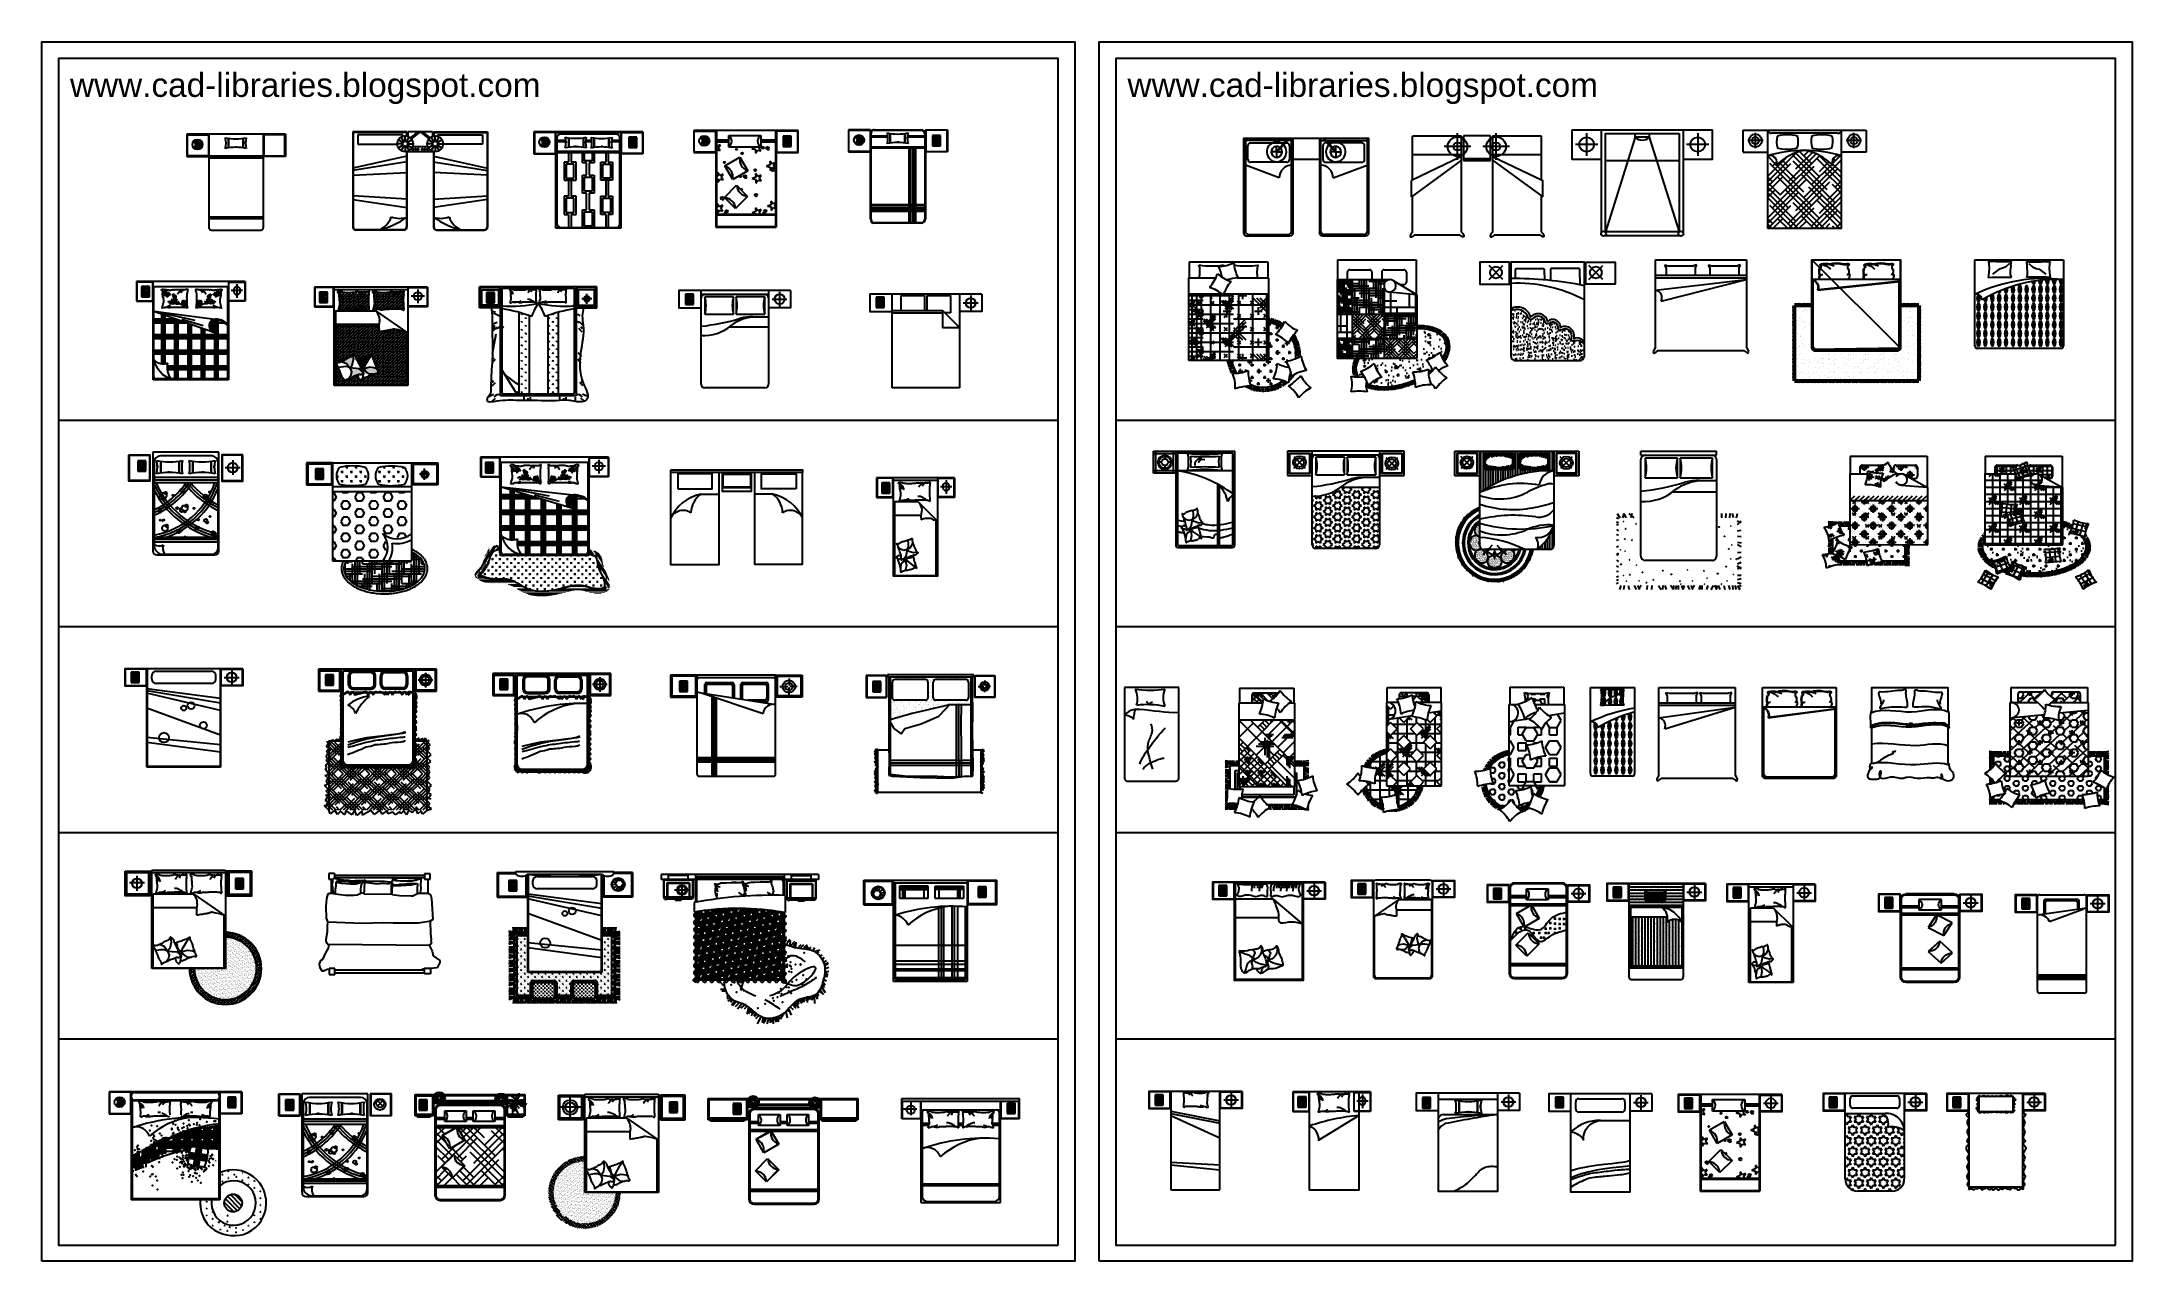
# Model space of a CAD drawing. Header units: inches. Extents: x 11.4 to 53.9, y 13.7 to 38.5.
import ezdxf

# ---------------------------------------------------------------- set-up
doc = ezdxf.new("R2010")
doc.units = ezdxf.units.IN
doc.header["$MEASUREMENT"] = 0
for name, color, linetype in [('02', 2, 'Continuous'), ('1', 1, 'Continuous'), ('4', 4, 'Continuous'), ('8', 8, 'Continuous'), ('kadrbm', 4, 'Continuous')]:
    doc.layers.add(name, color=color, linetype=linetype)
doc.styles.add('bmmm', font='swissel.ttf')
pattern_1 = [(97.5, (36.244365, -28.553754), (0.02113902, 0.019800588), [0, -0.022836538, 0, -0.025540865, 0, -0.024414062]), (127.5, (36.244365, -28.553754), (0.01117995, 0.048782748), [0, -0.0123197115, 0, -0.020582933, 0, -0.00788762]), (167.5, (36.257432, -28.566821), (-0.033023276, 0.033143515), [0, -0.007512019, 0, -0.027043269, 0, -0.03530649]), (177.5, (36.257432, -28.56682), (-0.02261181, 0.04125996), [0, -0.00375601, 0, -0.017728365, 0, -0.020282452])]
pattern_2 = [(322.5, (97.940635, 26.196605), (-0.001126233, -0.034448923), [0, -0.027175481, 0, -0.03039363, 0, -0.029052734]), (352.5, (97.940635, 26.196605), (0.03164114, -0.050456037), [0, -0.014660457, 0, -0.02449369, 0, -0.009386268]), (32.5, (97.918644, 26.196605), (0.055676515, -0.000101176), [0, -0.008939303, 0, -0.03218149, 0, -0.042014724]), (42.5, (97.918644, 26.196605), (0.053745352, -0.015691615), [0, -0.004469651, 0, -0.021096755, 0, -0.024136118])]
pattern_3 = [(322.5, (98.655813, 26.196605), (-0.001126233, -0.034448923), [0, -0.027175481, 0, -0.03039363, 0, -0.029052734]), (352.5, (98.655813, 26.196605), (0.03164114, -0.050456037), [0, -0.014660457, 0, -0.02449369, 0, -0.009386268]), (32.5, (98.633822, 26.196605), (0.055676515, -0.000101176), [0, -0.008939303, 0, -0.03218149, 0, -0.042014724]), (42.5, (98.63382, 26.196605), (0.053745352, -0.015691615), [0, -0.004469651, 0, -0.021096755, 0, -0.024136118])]
pattern_4 = [(270, (46.579254, 8.722838), (0.03175, -0.127), [0.508, -0.254]), (0, (46.579254, 8.722838), (-0.127, 0.03175), [0.508, -0.254])]
pattern_5 = [(0, (76.04207, 35.2519), (0, 0.09898668), [0.0619125, -0.123825]), (122.02445, (76.04207, 35.2519), (-0.09286873, -0.04949334), [0.05837706, -0.1167541]), (57.97555, (76.10398, 35.2519), (-0.09286873, 0.04949334), [0.05837706, -0.1167541])]

# ---------------------------------------------------------------- blocks, each defined once
blk = doc.blocks.new('kadrbm')
at = {"layer": 'kadrbm', "color": 4}
blk.add_lwpolyline([(0, 0), (0, 24.797), (21, 24.797), (21, 0), (0, 0)], close=True, dxfattribs=at)
blk.add_lwpolyline([(20.663, 0.326), (20.663, 24.46), (0.337, 24.46), (0.337, 0.326), (20.663, 0.326)], dxfattribs=at)
at = {"layer": 'kadrbm', "color": 211, "true_color": 0xf674fb, "style": 'bmmm'}
blk.add_text('www.cad-libraries.blogspot.com', height=0.48513, dxfattribs=at).set_placement((0.573, 23.677))

msp = doc.modelspace()

# ---------------------------------------------------------------- hatches: boundary and pattern name
at = {"layer": '1'}
h = msp.add_hatch(dxfattribs=at)
h.set_pattern_fill('STARS', color=256, scale=0.45, angle=90, style=0)
h.set_pattern_definition([(270, (38.19092, 55.02278), (-0.09742786, 0), [0.05625, -0.05625]), (210, (38.19092, 55.02278), (-0.04871393, 0.084375), [0.05625, -0.05625]), (150, (38.14221, 54.99465), (0.04871393, 0.084375), [0.05625, -0.05625])])
h.paths.add_polyline_path([(37.238, 29.263), (37.238, 28.274, 0.414214), (37.314, 28.197), (38.533, 28.197, 0.414214), (38.609, 28.274), (38.609, 29.442), (37.814, 29.441, -0.172978)])
h = msp.add_hatch(dxfattribs=at)
h.set_pattern_fill('AR-SAND', color=256, scale=0.016026, angle=135, style=0)
h.set_pattern_definition(pattern_1)
edge = h.paths.add_edge_path()
edge.add_ellipse((40.73, 28.093), major_axis=(-0.0115, -0.0115), ratio=0.285714, start_angle=0, end_angle=180)
edge.add_ellipse((40.73, 28.093), major_axis=(-0.0115, -0.0115), ratio=0.285714, start_angle=-180, end_angle=0, ccw=False)
edge.add_ellipse((40.762, 28.079), major_axis=(-0.0226, -0.0226), ratio=1, start_angle=194.2879, end_angle=263.7449, ccw=False)
edge.add_ellipse((40.703, 28.018), major_axis=(-0.0821, -0.0821), ratio=1, start_angle=121.7794, end_angle=184.7239, ccw=False)
edge.add_ellipse((40.915, 27.93), major_axis=(0.0821, -0.0821), ratio=1, start_angle=193.2206, end_angle=211.7794)
edge.add_ellipse((40.703, 28.018), major_axis=(-0.0821, -0.0821), ratio=1, start_angle=17.1573, end_angle=103.2206, ccw=False)
edge.add_ellipse((40.483, 27.644), major_axis=(0.225, -0.225), ratio=1, start_angle=103.6288, end_angle=116.6485)
edge.add_line((40.583, 27.946), (40.719, 28.081))
edge = h.paths.add_edge_path()
edge.add_ellipse((40.282, 27.846), major_axis=(-0.225, -0.225), ratio=1, start_angle=153.3515, end_angle=166.3712)
edge.add_ellipse((40.656, 28.065), major_axis=(0.0821, -0.0821), ratio=1, start_angle=166.7794, end_angle=252.8427, ccw=False)
edge.add_ellipse((40.568, 28.277), major_axis=(0.0821, -0.0821), ratio=1, start_angle=-31.7794, end_angle=-13.2206)
edge.add_ellipse((40.656, 28.065), major_axis=(-0.0821, -0.0821), ratio=1, start_angle=175.2761, end_angle=238.2206, ccw=False)
edge.add_ellipse((40.717, 28.124), major_axis=(0.0226, -0.0226), ratio=1, start_angle=6.2551, end_angle=75.7121, ccw=False)
edge.add_ellipse((40.73, 28.093), major_axis=(-0.0115, -0.0115), ratio=0.285714, start_angle=180, end_angle=360)
edge.add_ellipse((40.73, 28.093), major_axis=(-0.0115, -0.0115), ratio=0.285714, start_angle=0, end_angle=180, ccw=False)
edge.add_line((40.719, 28.081), (40.583, 27.946))
h = msp.add_hatch(dxfattribs=at)
h.set_pattern_fill('AR-SAND', color=256, scale=0.016026, angle=135, style=0)
h.set_pattern_definition(pattern_1)
edge = h.paths.add_edge_path()
edge.add_ellipse((41.166, 28.093), major_axis=(0.0115, -0.0115), ratio=0.285714, start_angle=0, end_angle=180)
edge.add_ellipse((41.166, 28.093), major_axis=(0.0115, -0.0115), ratio=0.285714, start_angle=-180, end_angle=0, ccw=False)
edge.add_ellipse((41.179, 28.124), major_axis=(-0.0226, -0.0226), ratio=1, start_angle=284.2879, end_angle=353.7449, ccw=False)
edge.add_ellipse((41.24, 28.065), major_axis=(0.0821, -0.0821), ratio=1, start_angle=121.7794, end_angle=184.7239, ccw=False)
edge.add_ellipse((41.328, 28.277), major_axis=(-0.0821, -0.0821), ratio=1, start_angle=13.2206, end_angle=31.7794)
edge.add_ellipse((41.24, 28.065), major_axis=(0.0821, -0.0821), ratio=1, start_angle=17.1573, end_angle=103.2206, ccw=False)
edge.add_ellipse((41.614, 27.846), major_axis=(0.225, -0.225), ratio=1, start_angle=193.6288, end_angle=206.6485)
edge.add_line((41.313, 27.946), (41.177, 28.081))
edge = h.paths.add_edge_path()
edge.add_ellipse((41.413, 27.644), major_axis=(0.225, -0.225), ratio=1, start_angle=153.3515, end_angle=166.3712)
edge.add_ellipse((41.193, 28.018), major_axis=(-0.0821, -0.0821), ratio=1, start_angle=346.7794, end_angle=432.8427, ccw=False)
edge.add_ellipse((40.981, 27.93), major_axis=(0.0821, -0.0821), ratio=1, start_angle=58.2206, end_angle=76.7794)
edge.add_ellipse((41.193, 28.018), major_axis=(-0.0821, -0.0821), ratio=1, start_angle=265.2761, end_angle=328.2206, ccw=False)
edge.add_ellipse((41.134, 28.079), major_axis=(0.0226, -0.0226), ratio=1, start_angle=96.2551, end_angle=165.7121, ccw=False)
edge.add_ellipse((41.166, 28.093), major_axis=(0.0115, -0.0115), ratio=0.285714, start_angle=180, end_angle=360)
edge.add_ellipse((41.166, 28.093), major_axis=(0.0115, -0.0115), ratio=0.285714, start_angle=0, end_angle=180, ccw=False)
edge.add_line((41.177, 28.081), (41.313, 27.946))
h = msp.add_hatch(dxfattribs=at)
h.set_pattern_fill('AR-SAND', color=256, scale=0.016026, angle=135, style=0)
h.set_pattern_definition(pattern_1)
edge = h.paths.add_edge_path()
edge.add_ellipse((40.948, 28.003), major_axis=(0, -0.0162), ratio=0.285714, start_angle=0, end_angle=180)
edge.add_ellipse((40.948, 28.003), major_axis=(0, -0.0162), ratio=0.285714, start_angle=180, end_angle=360, ccw=False)
edge.add_ellipse((40.98, 28.015), major_axis=(0.0226, -0.0226), ratio=1, start_angle=149.2879, end_angle=218.7449, ccw=False)
edge.add_ellipse((40.981, 27.93), major_axis=(0.0821, -0.0821), ratio=1, start_angle=76.7794, end_angle=139.7239, ccw=False)
edge.add_ellipse((41.193, 28.018), major_axis=(0.0821, -0.0821), ratio=1, start_angle=238.2206, end_angle=256.7794)
edge.add_ellipse((40.981, 27.93), major_axis=(-0.0821, -0.0821), ratio=1, start_angle=62.1573, end_angle=148.2206, ccw=False)
edge.add_ellipse((41.091, 27.511), major_axis=(-0.225, -0.225), ratio=1, start_angle=238.6288, end_angle=251.6485)
edge.add_line((40.948, 27.795), (40.948, 27.986))
edge = h.paths.add_edge_path()
edge.add_ellipse((40.806, 27.511), major_axis=(-0.225, -0.225), ratio=1, start_angle=198.3515, end_angle=211.3712)
edge.add_ellipse((40.915, 27.93), major_axis=(-0.0821, -0.0821), ratio=1, start_angle=301.7794, end_angle=387.8427, ccw=False)
edge.add_ellipse((40.703, 28.018), major_axis=(0.0821, -0.0821), ratio=1, start_angle=13.2206, end_angle=31.7794)
edge.add_ellipse((40.915, 27.93), major_axis=(0.0821, -0.0821), ratio=1, start_angle=130.2761, end_angle=193.2206, ccw=False)
edge.add_ellipse((40.916, 28.015), major_axis=(-0.0226, -0.0226), ratio=1, start_angle=141.2551, end_angle=210.7121, ccw=False)
edge.add_ellipse((40.948, 28.003), major_axis=(0, -0.0162), ratio=0.285714, start_angle=180, end_angle=360)
edge.add_ellipse((40.948, 28.003), major_axis=(0, -0.0162), ratio=0.285714, start_angle=0, end_angle=180, ccw=False)
edge.add_line((40.948, 27.986), (40.948, 27.795))
h = msp.add_hatch(color=256, dxfattribs=at)
h.dxf.hatch_style = 1
h.paths.add_polyline_path([(44.008, 21.256), (44.008, 21.042, 0.463838)])
h.paths.add_polyline_path([(44.42, 21.256, 0.523335), (44.42, 21.042)])
at = {"layer": '4'}
h = msp.add_hatch(dxfattribs=at)
h.set_pattern_fill('HOUND', color=256, scale=1.2, angle=45, style=0)
h.set_pattern_definition([(45, (44.210365, 37.08391), (0.159099, 0.265165), [1.2, -0.6]), (135, (44.210365, 37.08391), (0.159099, -0.265165), [1.2, -0.6])])
h.paths.add_polyline_path([(48, 36.181, 0.001747), (47.983, 36.186, 0.662583), (47.83, 35.978, 0.165361), (47.25, 36.294, 0.165361), (46.67, 35.978, 0.662583), (46.517, 36.186, 0.001747), (46.5, 36.181), (46.5, 34.706), (48, 34.706)])
h = msp.add_hatch(dxfattribs=at)
h.set_pattern_fill('HOUND', color=256, scale=0.02, angle=270, style=0)
h.set_pattern_definition(pattern_4)
h.paths.add_polyline_path([(38.054, 33.665), (37.749, 33.665, 0.414214), (37.744, 33.66), (37.744, 32.965), (38.054, 32.965)])
h = msp.add_hatch(dxfattribs=at)
h.set_pattern_fill('HOUND', color=256, scale=0.03, angle=270, style=0)
h.set_pattern_definition([(270, (46.579254, 8.72284), (0.047625, -0.1905), [0.762, -0.381]), (0, (46.579254, 8.72284), (-0.1905, 0.047625), [0.762, -0.381])])
h.paths.add_polyline_path([(38.054, 33.665), (38.054, 32.965), (38.704, 32.965), (38.704, 33.665)])
h = msp.add_hatch(dxfattribs=at)
h.set_pattern_fill('CROSS', color=256, scale=0.05, style=0)
h.set_pattern_definition([(0, (72.89612, 28.58113), (0.3175, 0.3175), [0.15875, -0.47625]), (90, (72.9755, 28.50176), (-0.3175, 0.3175), [0.15875, -0.47625])])
h.paths.add_polyline_path([(35.638, 32.028), (36.343, 32.028, 0.414214), (36.353, 32.038), (36.353, 33.378), (35.638, 33.378)])
h.paths.add_polyline_path([(35.638, 33.378), (35.442, 33.378, 0.009823), (35.431, 33.348, 0.01446), (35.395, 33.378), (35.023, 33.378), (35.023, 32.028), (35.638, 32.028)])
h.paths.add_polyline_path([(34.723, 32.038, 0.414214), (34.733, 32.028), (35.023, 32.028), (35.023, 33.378), (34.723, 33.378)])
h = msp.add_hatch(dxfattribs=at)
h.set_pattern_fill('CROSS', color=256, scale=0.03, angle=45, style=0)
h.set_pattern_definition([(45, (72.89612, 28.58113), (2e-17, 0.2694077), [0.09525, -0.28575]), (135, (72.96347, 28.58113), (-0.2694077, 2e-17), [0.09525, -0.28575])])
h.paths.add_polyline_path([(35.431, 33.348, 0.01446), (35.395, 33.378), (34.723, 33.378), (34.723, 32.038, 0.414214), (34.733, 32.028), (36.343, 32.028, 0.414214), (36.353, 32.038), (36.353, 33.378), (35.442, 33.378, 0.009823)])
h = msp.add_hatch(dxfattribs=at)
h.set_pattern_fill('CORK', color=256, scale=0.03, angle=90, style=0)
h.set_pattern_definition([(90, (72.89612, 28.58113), (-0.09525, 6e-18), []), (225, (72.94374, 28.62876), (0.1905, -0.1905), [0.1347039, -0.1347039]), (225, (72.94374, 28.65257), (0.1905, -0.1905), [0.1347039, -0.1347039]), (225, (72.94374, 28.67638), (0.1905, -0.1905), [0.1347039, -0.1347039])])
h.paths.add_polyline_path([(35.023, 33.378), (34.723, 33.378), (34.723, 32.038, 0.414214), (34.733, 32.028), (35.023, 32.028)])
h = msp.add_hatch(dxfattribs=at)
h.set_pattern_fill('CORK', color=256, scale=0.03, angle=180, style=0)
h.set_pattern_definition([(180, (72.89612, 28.58113), (-1e-17, -0.09525), []), (315, (72.8485, 28.62876), (0.1905, 0.1905), [0.1347039, -0.1347039]), (315, (72.82468, 28.62876), (0.1905, 0.1905), [0.1347039, -0.1347039]), (315, (72.80087, 28.62876), (0.1905, 0.1905), [0.1347039, -0.1347039])])
h.paths.add_polyline_path([(35.023, 33.378), (34.723, 33.378), (34.723, 32.038, 0.414214), (34.733, 32.028), (35.023, 32.028)])
h = msp.add_hatch(dxfattribs=at)
h.set_pattern_fill('CORK', color=256, scale=0.06, angle=180, style=0)
h.set_pattern_definition([(180, (72.89612, 28.58113), (-2e-17, -0.1905), []), (315, (72.80087, 28.6764), (0.381, 0.381), [0.269408, -0.269408]), (315, (72.75324, 28.6764), (0.381, 0.381), [0.269408, -0.269408]), (315, (72.7056, 28.6764), (0.381, 0.381), [0.269408, -0.269408])])
h.paths.add_polyline_path([(35.638, 33.378), (35.442, 33.378, 0.009823), (35.431, 33.348, 0.01446), (35.395, 33.378), (35.023, 33.378), (35.023, 32.028), (35.638, 32.028)])
h = msp.add_hatch(dxfattribs=at)
h.set_pattern_fill('CORK', color=256, scale=0.06, angle=90, style=0)
h.set_pattern_definition([(90, (72.89612, 28.58113), (-0.1905, 1e-17), []), (225, (72.99137, 28.6764), (0.381, -0.381), [0.269408, -0.269408]), (225, (72.99137, 28.724), (0.381, -0.381), [0.269408, -0.269408]), (225, (72.99137, 28.77163), (0.381, -0.381), [0.269408, -0.269408])])
h.paths.add_polyline_path([(35.638, 33.378), (35.442, 33.378, 0.009823), (35.431, 33.348, 0.01446), (35.395, 33.378), (35.023, 33.378), (35.023, 32.028), (35.638, 32.028)])
h = msp.add_hatch(dxfattribs=at)
h.set_pattern_fill('CORK', color=256, scale=0.09, angle=90, style=0)
h.set_pattern_definition([(90, (72.89612, 28.58113), (-0.28575, 2e-17), []), (225, (73.039, 28.724), (0.5715, -0.5715), [0.404112, -0.404112]), (225, (73.039, 28.79545), (0.5715, -0.5715), [0.404112, -0.404112]), (225, (73.039, 28.8669), (0.5715, -0.5715), [0.404112, -0.404112])])
h.paths.add_polyline_path([(36.353, 33.378), (35.638, 33.378), (35.638, 32.028), (36.343, 32.028, 0.414214), (36.353, 32.038)])
h = msp.add_hatch(dxfattribs=at)
h.set_pattern_fill('CORK', color=256, scale=0.09, angle=180, style=0)
h.set_pattern_definition([(180, (72.89612, 28.58113), (-3e-17, -0.28575), []), (315, (72.75324, 28.724), (0.5715, 0.5715), [0.404112, -0.404112]), (315, (72.6818, 28.724), (0.5715, 0.5715), [0.404112, -0.404112]), (315, (72.6104, 28.724), (0.5715, 0.5715), [0.404112, -0.404112])])
h.paths.add_polyline_path([(36.353, 33.378), (35.638, 33.378), (35.638, 32.028), (36.343, 32.028, 0.414214), (36.353, 32.038)])
h = msp.add_hatch(dxfattribs=at)
h.set_pattern_fill('HOUND', color=256, scale=0.08, angle=270, style=0)
h.set_pattern_definition([(270, (46.57925, 8.72284), (0.127, -0.508), [2.032, -1.016]), (0, (46.57925, 8.72284), (-0.508, 0.127), [2.032, -1.016])])
h.paths.add_polyline_path([(39.364, 32.965), (39.364, 33.356, 1), (39.354, 33.356), (39.354, 33.365), (38.81, 33.415, -0.27828), (38.704, 33.488), (38.704, 32.965)])
h.paths.add_polyline_path([(37.744, 32.465), (38.054, 32.465), (38.054, 32.965), (37.744, 32.965)])
h = msp.add_hatch(dxfattribs=at)
h.set_pattern_fill('CROSS', color=256, scale=0.03, style=0)
h.set_pattern_definition([(0, (53.64049, 37.13683), (0.1905, 0.1905), [0.09525, -0.28575]), (90, (53.68811, 37.0892), (-0.1905, 0.1905), [0.09525, -0.28575])])
h.paths.add_polyline_path([(36.53, 31.957, 0.079777), (36.775, 31.88, 0.043228), (36.713, 32.005, 0.061904), (36.905, 32.059, 0.166419), (36.816, 32.477, 0.038236), (36.758, 32.368, 0.1), (36.496, 32.552, 0.055975), (36.612, 32.69, 0.106488), (36.353, 32.79), (36.353, 32.038, -0.414214), (36.343, 32.028), (35.599, 32.028, 0.110307), (35.708, 31.762, 0.073056), (35.936, 31.815, 0.087752), (35.978, 31.536, 0.273118), (36.645, 31.61, 0.062519), (36.448, 31.647, 0.1)])
h = msp.add_hatch(dxfattribs=at)
h.set_pattern_fill('CROSS', color=256, scale=0.02, style=0)
h.set_pattern_definition([(0, (53.64049, 37.13683), (0.127, 0.127), [0.0635, -0.1905]), (90, (53.67224, 37.10508), (-0.127, 0.127), [0.0635, -0.1905])])
h.paths.add_polyline_path([(35.599, 32.028, 0.110307), (35.708, 31.762, 0.073056), (35.936, 31.815, 0.087752), (35.978, 31.536, 0.273118), (36.645, 31.61, 0.062519), (36.448, 31.647, 0.1), (36.53, 31.957, 0.079777), (36.775, 31.88, 0.043228), (36.713, 32.005, 0.061904), (36.905, 32.059, 0.166419), (36.816, 32.477, 0.038236), (36.758, 32.368, 0.1), (36.496, 32.552, 0.055975), (36.612, 32.69, 0.106488), (36.353, 32.79), (36.353, 32.038, -0.414214), (36.343, 32.028)])
h = msp.add_hatch(dxfattribs=at)
h.set_pattern_fill('HOUND', color=256, scale=0.03, angle=180, style=0)
h.set_pattern_definition([(180, (46.579254, 8.72284), (-0.1905, -0.047625), [0.762, -0.381]), (270, (46.579254, 8.72284), (0.047625, 0.1905), [0.762, -0.381])])
h.paths.add_polyline_path([(38.704, 32.065), (38.704, 32.465), (38.054, 32.465), (38.054, 32.065)])
h.paths.add_polyline_path([(38.704, 32.965), (38.704, 32.465), (39.364, 32.465), (39.364, 32.965)])
h = msp.add_hatch(dxfattribs=at)
h.set_pattern_fill('HOUND', color=256, scale=0.03, angle=45, style=0)
h.set_pattern_definition([(45, (46.579254, 8.72284), (0.10102788, 0.1683798), [0.762, -0.381]), (135, (46.579254, 8.72284), (0.10102788, -0.1683798), [0.762, -0.381])])
h.paths.add_polyline_path([(38.704, 32.965), (38.054, 32.965), (38.054, 32.465), (38.704, 32.465)])
h.paths.add_polyline_path([(39.364, 32.465), (38.704, 32.465), (38.704, 32.065), (39.359, 32.065, 0.414214), (39.364, 32.07)])
h = msp.add_hatch(dxfattribs=at)
h.set_pattern_fill('AR-CONC', color=256, scale=0.001, style=0)
h.set_pattern_definition([(50, (39.92569, 30.76511), (0.1821847, -0.015939), [0.01905, -0.20955]), (355, (39.9257, 30.7651), (-0.035243, 0.191057), [0.01524, -0.16764]), (100.451, (39.94087, 30.76378), (0.1469425, 0.175117), [0.01619, -0.17809]), (46.184, (39.9257, 30.8159), (0.271079, -0.042042), [0.028575, -0.314325]), (96.636, (39.94828, 30.8124), (0.237404, 0.247426), [0.024285, -0.267135]), (351.184, (39.9257, 30.8159), (0.237405, 0.247425), [0.02286, -0.25146]), (21, (39.95109, 30.80321), (0.151615, -0.1022655), [0.01905, -0.20955]), (326, (39.9511, 30.8032), (0.061802, 0.184188), [0.01524, -0.16764]), (71.4514, (39.96373, 30.79469), (0.2134165, 0.081923), [0.01619, -0.17809]), (37.5, (39.92569, 30.76511), (0.0030886, 0.084555), [0, -0.165608, 0, -0.17018, 0, -0.168275]), (7.5, (39.92569, 30.76511), (0.0668197, 0.1001806), [0, -0.097028, 0, -0.161798, 0, -0.064135]), (327.5, (39.86905, 30.76511), (0.1355906, -0.0057287), [0, -0.0635, 0, -0.19812, 0, -0.26289]), (317.5, (39.84365, 30.76511), (0.148129, 0.0254265), [0, -0.08255, 0, -0.131572, 0, -0.18669])])
h.paths.add_polyline_path([(41.977, 32.802, 0.636114), (41.719, 32.869, -0.607431), (41.632, 32.888, 0.483729), (41.275, 33.027), (41.275, 32.121, 0.414214), (41.375, 32.021), (42.675, 32.021, 0.414214), (42.775, 32.121), (42.775, 32.341, 0.347532), (42.581, 32.417, -0.693736), (42.509, 32.477, 0.684683), (42.312, 32.646, -0.583473), (42.238, 32.693, 0.674307), (42.06, 32.775, -0.592481)])
h = msp.add_hatch(dxfattribs=at)
h.set_pattern_fill('HOUND', color=256, scale=0.02, angle=270, style=0)
h.set_pattern_definition(pattern_4)
h.paths.add_polyline_path([(38.054, 32.465), (37.744, 32.465), (37.744, 32.07, 0.414214), (37.749, 32.065), (38.054, 32.065)])
h = msp.add_hatch(dxfattribs=at)
h.set_pattern_fill('AR-SAND', color=256, scale=0.008, angle=20, style=0)
h.set_pattern_definition([(57.5, (52.06568, 8.56024), (-0.1459396, 0.3635405), [0, -0.308864, 0, -0.34544, 0, -0.3302]), (27.5, (52.0657, 8.56024), (0.141796, 0.661873), [0, -0.166624, 0, -0.278384, 0, -0.10668]), (347.5, (51.8308, 8.47476), (0.5942385, 0.2175087), [0, -0.1016, 0, -0.36576, 0, -0.47752]), (337.5, (51.8308, 8.47476), (0.51301, 0.376509), [0, -0.0508, 0, -0.239776, 0, -0.27432])])
edge = h.paths.add_edge_path()
edge.add_arc((39.301, 32.795), 0.808, 288.5788, 311.4212)
edge.add_arc((40.602, 32.446), 0.808, 198.5788, 208.2338)
edge.add_ellipse((39.049, 32.076), major_axis=(-0.902, -0.328), ratio=0.541667, start_angle=504.9446, end_angle=598.8571)
edge.add_line((39.364, 32.664), (39.364, 32.065))
edge.add_line((39.364, 32.065), (38.195, 32.065))
edge.add_ellipse((39.049, 32.076), major_axis=(-0.902, -0.328), ratio=0.541667, start_angle=327.1601, end_angle=367.8206)
edge.add_arc((38.194, 32.492), 0.808, 268.9957, 277.4834)
edge.add_arc((37.614, 31.263), 0.808, 31.9466, 41.4212)
edge.add_arc((37.962, 32.564), 0.808, 288.5788, 311.4212)
edge.add_arc((39.262, 32.215), 0.808, 198.5788, 221.4212)
edge.add_arc((38.914, 30.915), 0.808, 108.5788, 130.0972)
edge.add_ellipse((39.049, 32.076), major_axis=(-0.902, -0.328), ratio=0.541667, start_angle=393.3565, end_angle=456.6211)
edge.add_arc((38.534, 31.492), 0.808, 9.7203, 21.4212)
edge.add_arc((39.306, 32.595), 0.808, 268.5788, 291.4212)
edge.add_arc((40.409, 31.823), 0.808, 178.5788, 183.1109)
edge.add_ellipse((39.049, 32.076), major_axis=(-0.902, -0.328), ratio=0.541667, start_angle=475.7843, end_angle=482.4419)
edge.add_arc((38.953, 31.494), 0.808, 25.3071, 41.4212)
h = msp.add_hatch(dxfattribs=at)
h.set_pattern_fill('AR-CONC', color=256, scale=0.0025, angle=20, style=0)
h.set_pattern_definition([(70, (52.06568, 8.56024), (0.4416227, 0.1183325), [0.047625, -0.523875]), (15, (52.06568, 8.56024), (-0.246157, 0.418702), [0.0381, -0.4191]), (120.451, (52.10248, 8.5701), (0.1954684, 0.537033), [0.040475, -0.445225]), (66.1842, (52.02224, 8.6796), (0.672776, 0.133019), [0.071438, -0.785813]), (116.6356, (52.0783, 8.6907), (0.346156, 0.784252), [0.060713, -0.667838]), (11.184, (52.02224, 8.6796), (0.346157, 0.784252), [0.05715, -0.62865]), (41, (52.09277, 8.67147), (0.4436206, -0.110607), [0.047625, -0.523875]), (346, (52.09277, 8.67147), (-0.012303, 0.485544), [0.0381, -0.4191]), (91.4514, (52.12974, 8.66225), (0.4313166, 0.3749376), [0.040475, -0.445225]), (57.5, (52.06568, 8.56024), (-0.065043, 0.2012803), [0, -0.41402, 0, -0.42545, 0, -0.4206875]), (27.5, (52.06568, 8.56024), (0.0713154, 0.2924815), [0, -0.24257, 0, -0.404495, 0, -0.1603375]), (347.5, (51.93261, 8.51181), (0.3234321, 0.1024786), [0, -0.15875, 0, -0.4953, 0, -0.657225]), (337.5, (51.87294, 8.4901), (0.3262488, 0.1863906), [0, -0.206375, 0, -0.32893, 0, -0.466725])])
edge = h.paths.add_edge_path()
edge.add_arc((39.301, 32.795), 0.808, 288.5788, 311.4212)
edge.add_arc((40.602, 32.446), 0.808, 198.5788, 208.2338)
edge.add_ellipse((39.049, 32.076), major_axis=(-0.902, -0.328), ratio=0.541667, start_angle=504.9446, end_angle=598.8571)
edge.add_line((39.364, 32.664), (39.364, 32.065))
edge.add_line((39.364, 32.065), (38.195, 32.065))
edge.add_ellipse((39.049, 32.076), major_axis=(-0.902, -0.328), ratio=0.541667, start_angle=327.1601, end_angle=367.8206)
edge.add_arc((38.194, 32.492), 0.808, 268.9957, 277.4834)
edge.add_arc((37.614, 31.263), 0.808, 31.9466, 41.4212)
edge.add_arc((37.962, 32.564), 0.808, 288.5788, 311.4212)
edge.add_arc((39.262, 32.215), 0.808, 198.5788, 221.4212)
edge.add_arc((38.914, 30.915), 0.808, 108.5788, 130.0972)
edge.add_ellipse((39.049, 32.076), major_axis=(-0.902, -0.328), ratio=0.541667, start_angle=393.3565, end_angle=456.6211)
edge.add_arc((38.534, 31.492), 0.808, 9.7203, 21.4212)
edge.add_arc((39.306, 32.595), 0.808, 268.5788, 291.4212)
edge.add_arc((40.409, 31.823), 0.808, 178.5788, 183.1109)
edge.add_ellipse((39.049, 32.076), major_axis=(-0.902, -0.328), ratio=0.541667, start_angle=475.7843, end_angle=482.4419)
edge.add_arc((38.953, 31.494), 0.808, 25.3071, 41.4212)
h = msp.add_hatch(dxfattribs=at)
h.set_pattern_fill('CROSS', color=256, scale=0.02, style=0)
h.set_pattern_definition([(0, (76.15023, 32.87103), (0.123825, 0.1143), [0.0619125, -0.1857375]), (90, (76.18119, 32.84246), (-0.123825, 0.1143), [0.05715, -0.17145])])
edge = h.paths.add_edge_path()
edge.add_ellipse((52.393, 27.383), major_axis=(0.788, 0), ratio=0.923077, start_angle=143.5788, end_angle=152.9048)
edge.add_ellipse((51.921, 28.228), major_axis=(-1.053, 0), ratio=0.5, start_angle=77.4627, end_angle=205.6997)
edge.add_ellipse((52.593, 27.776), major_axis=(0.788, 0), ratio=0.923077, start_angle=69.4924, end_angle=86.4212)
edge.add_ellipse((51.937, 28.825), major_axis=(0.788, 0), ratio=0.923077, start_angle=-26.4212, end_angle=-18.7293)
edge.add_ellipse((51.921, 28.228), major_axis=(1.053, 0), ratio=0.5, start_angle=43.597, end_angle=56.9556)
edge.add_line((52.495, 28.67), (52.495, 28.278))
edge.add_ellipse((52.49, 28.278), major_axis=(-0.00488, 0), ratio=0.923077, start_angle=90, end_angle=180, ccw=False)
edge.add_line((52.49, 28.273), (50.92, 28.273))
edge.add_ellipse((50.92, 28.278), major_axis=(0.00488, 0), ratio=0.923077, start_angle=180, end_angle=270, ccw=False)
edge.add_line((50.915, 28.278), (50.915, 28.384))
edge.add_line((50.915, 28.384), (50.915, 28.384))
edge.add_ellipse((51.921, 28.228), major_axis=(1.053, 0), ratio=0.5, start_angle=162.8008, end_angle=216.3894)
edge.add_ellipse((50.383, 27.566), major_axis=(0.788, 0), ratio=0.923077, start_angle=28.8131, end_angle=31.4212)
edge.add_ellipse((50.937, 28.664), major_axis=(0.788, 0), ratio=0.923077, start_angle=-81.4212, end_angle=-58.5788)
edge.add_ellipse((52.127, 28.152), major_axis=(-0.788, 0), ratio=0.923077, start_angle=8.5788, end_angle=27.8634)
edge.add_ellipse((50.711, 28.107), major_axis=(0.788, 0), ratio=0.923077, start_angle=-23.9889, end_angle=-13.5788)
edge.add_ellipse((51.944, 28.522), major_axis=(-0.788, 0), ratio=0.923077, start_angle=53.5788, end_angle=76.4212)
edge = h.paths.add_edge_path(flags=16)
edge.add_ellipse((52.216, 28.909), major_axis=(-0.788, 0), ratio=0.923077, start_angle=83.5788, end_angle=106.4212)
edge.add_ellipse((53.221, 28.13), major_axis=(-0.788, 0), ratio=0.923077, start_angle=-6.4212, end_angle=16.4212)
edge.add_ellipse((52.378, 27.202), major_axis=(0.788, 0), ratio=0.923077, start_angle=83.5788, end_angle=106.4212)
edge.add_ellipse((51.372, 27.981), major_axis=(0.788, 0), ratio=0.923077, start_angle=-6.4212, end_angle=16.4212)
h.paths.add_polyline_path([(52.342, 28.13), (52.361, 27.931), (52.199, 27.918), (52.249, 27.972), (52.234, 28.122)], flags=0)
h.paths.add_polyline_path([(52.239, 27.934), (52.263, 27.961), (52.278, 27.95), (52.253, 27.922)], flags=0)
h = msp.add_hatch(dxfattribs=at)
h.set_pattern_fill('AR-SAND', color=256, scale=0.008, style=0)
h.set_pattern_definition([(35.31, (76.15023, 32.87103), (-0.0124802, 0.3523775), [0, -0.2927716, 0, -0.327442, 0, -0.312996]), (6.929, (76.15023, 32.87103), (0.350628, 0.516114), [0, -0.1622536, 0, -0.271082, 0, -0.103882]), (329.5417, (75.90654, 32.87103), (0.616974, 0.0010348), [0, -0.0969217, 0, -0.348918, 0, -0.455532]), (319.774, (75.90654, 32.87103), (0.595574, 0.160509), [0, -0.0478287, 0, -0.2257514, 0, -0.258275])])
edge = h.paths.add_edge_path()
edge.add_ellipse((50.92, 28.278), major_axis=(0.00488, 0), ratio=0.923077, start_angle=180, end_angle=270, ccw=False)
edge.add_line((50.915, 28.278), (50.915, 28.384))
edge.add_line((50.915, 28.384), (50.915, 28.384))
edge.add_ellipse((51.921, 28.228), major_axis=(1.053, 0), ratio=0.5, start_angle=162.8008, end_angle=216.3894)
edge.add_ellipse((50.383, 27.566), major_axis=(0.788, 0), ratio=0.923077, start_angle=28.8131, end_angle=31.4212)
edge.add_ellipse((50.937, 28.664), major_axis=(0.788, 0), ratio=0.923077, start_angle=-81.4212, end_angle=-58.5788)
edge.add_ellipse((52.127, 28.152), major_axis=(-0.788, 0), ratio=0.923077, start_angle=8.5788, end_angle=27.8634)
edge.add_ellipse((50.711, 28.107), major_axis=(0.788, 0), ratio=0.923077, start_angle=-23.9889, end_angle=-13.5788)
edge.add_ellipse((51.944, 28.522), major_axis=(0.788, 0), ratio=0.923077, start_angle=233.5788, end_angle=256.4212)
edge.add_ellipse((52.393, 27.383), major_axis=(-0.788, 0), ratio=0.923077, start_angle=-36.4212, end_angle=-27.0952)
edge.add_ellipse((51.921, 28.228), major_axis=(-1.053, 0), ratio=0.5, start_angle=77.4627, end_angle=205.6997)
edge.add_ellipse((52.593, 27.776), major_axis=(0.788, 0), ratio=0.923077, start_angle=69.4924, end_angle=86.4212)
edge.add_ellipse((51.937, 28.825), major_axis=(0.788, 0), ratio=0.923077, start_angle=-26.4212, end_angle=-18.7293)
edge.add_ellipse((51.921, 28.228), major_axis=(1.053, 0), ratio=0.5, start_angle=43.597, end_angle=56.9556)
edge.add_line((52.495, 28.67), (52.495, 28.278))
edge.add_ellipse((52.49, 28.278), major_axis=(-0.00488, 0), ratio=0.923077, start_angle=90, end_angle=180, ccw=False)
edge.add_line((52.49, 28.273), (50.92, 28.273))
edge = h.paths.add_edge_path(flags=16)
edge.add_ellipse((52.216, 28.909), major_axis=(-0.788, 0), ratio=0.923077, start_angle=83.5788, end_angle=106.4212)
edge.add_ellipse((53.221, 28.13), major_axis=(-0.788, 0), ratio=0.923077, start_angle=-6.4212, end_angle=16.4212)
edge.add_ellipse((52.378, 27.202), major_axis=(0.788, 0), ratio=0.923077, start_angle=83.5788, end_angle=106.4212)
edge.add_ellipse((51.372, 27.981), major_axis=(0.788, 0), ratio=0.923077, start_angle=-6.4212, end_angle=16.4212)
h.paths.add_polyline_path([(52.396, 28.135), (52.421, 28.162), (52.436, 28.151), (52.423, 28.137), (52.342, 28.13), (52.361, 27.931), (52.199, 27.918), (52.249, 27.972), (52.234, 28.122)], flags=0)
h.paths.add_polyline_path([(52.239, 27.934), (52.263, 27.961), (52.278, 27.95), (52.253, 27.922)], flags=0)
h = msp.add_hatch(dxfattribs=at)
h.set_pattern_fill('HEX', color=256, scale=0.03, style=0)
h.set_pattern_definition([(0, (76.08364, 35.2519), (0, 0.14848), [0.0928687, -0.1857375]), (122.02445, (76.08364, 35.2519), (-0.1393031, -0.07424), [0.0875656, -0.1751312]), (57.97555, (76.17651, 35.2519), (-0.1393031, 0.07424), [0.0875656, -0.1751312])])
edge = h.paths.add_edge_path()
edge.add_ellipse((51.47, 24.519), major_axis=(0.788, 0), ratio=0.923077, start_angle=49.059, end_angle=56.4212)
edge.add_ellipse((51.47, 25.73), major_axis=(0.788, 0), ratio=0.923077, start_angle=-56.4212, end_angle=-38.318)
edge.add_line((52.088, 25.279), (51.636, 25.279))
edge.add_ellipse((51.636, 25.234), major_axis=(0.0488, 0), ratio=0.923077, start_angle=90, end_angle=180)
edge.add_line((51.587, 25.234), (51.587, 25.068))
edge.add_line((51.587, 25.068), (51.987, 25.068))
edge = h.paths.add_edge_path()
edge.add_line((52.854, 25.068), (52.854, 25.234))
edge.add_ellipse((52.806, 25.234), major_axis=(-0.0488, 0), ratio=0.923077, start_angle=180, end_angle=270)
edge.add_line((52.806, 25.279), (52.318, 25.279))
edge.add_ellipse((52.318, 25.234), major_axis=(0.0488, 0), ratio=0.923077, start_angle=90, end_angle=180)
edge.add_line((52.269, 25.234), (52.269, 25.179))
edge.add_ellipse((52.783, 25.73), major_axis=(0.788, 0), ratio=0.923077, start_angle=229.3233, end_angle=236.4212)
edge.add_ellipse((52.783, 24.519), major_axis=(-0.788, 0), ratio=0.923077, start_angle=-56.4212, end_angle=-49.3233)
edge.add_line((52.269, 25.07), (52.269, 25.068))
edge.add_line((52.269, 25.068), (52.854, 25.068))
edge = h.paths.add_edge_path()
edge.add_ellipse((52.123, 24.022), major_axis=(0.788, 0), ratio=0.923077, start_angle=68.5788, end_angle=91.4212)
edge.add_ellipse((51.37, 25.015), major_axis=(-0.788, 0), ratio=0.923077, start_angle=158.5788, end_angle=164.6453)
edge.add_line((52.129, 24.822), (51.478, 24.757))
edge.add_ellipse((51.441, 24.91), major_axis=(-0.171, 0), ratio=0.923077, start_angle=90, end_angle=102.4838, ccw=False)
edge.add_line((51.441, 24.753), (51.426, 24.751))
edge.add_line((51.426, 24.751), (51.426, 23.578))
edge.add_ellipse((51.436, 23.578), major_axis=(0.00975, 0), ratio=0.923077, start_angle=180, end_angle=270)
edge.add_line((51.436, 23.569), (53.006, 23.569))
edge.add_ellipse((53.006, 23.578), major_axis=(-0.00975, 0), ratio=0.923077, start_angle=90, end_angle=180)
edge.add_line((53.015, 23.578), (53.015, 24.912))
edge.add_line((53.015, 24.912), (52.424, 24.852))
edge.add_ellipse((53.198, 24.717), major_axis=(-0.788, 0), ratio=0.923077, start_angle=-10.6766, end_angle=1.4212)
h = msp.add_hatch(dxfattribs=at)
h.set_pattern_fill('ANSI38', color=256, scale=0.05, style=0)
h.set_pattern_definition([(42.7094, (73.15864, 35.2519), (-0.1094469, 0.1010279), []), (137.2906, (73.15864, 35.2519), (-0.3283406, 0.1010279), [0.372368, -0.2234207])])
edge = h.paths.add_edge_path()
edge.add_line((51.845, 25.155), (51.938, 25.155))
edge.add_line((51.938, 25.155), (51.942, 25.148))
edge.add_ellipse((51.47, 25.73), major_axis=(-0.788, 0), ratio=0.923077, start_angle=126.8088, end_angle=141.682)
edge.add_line((52.088, 25.279), (51.674, 25.279))
edge.add_line((51.674, 25.279), (51.706, 25.23))
edge.add_line((51.706, 25.23), (51.659, 25.155))
edge.add_line((51.659, 25.155), (51.587, 25.155))
edge.add_line((51.587, 25.155), (51.587, 25.068))
edge.add_line((51.587, 25.068), (51.807, 25.068))
edge.add_line((51.807, 25.068), (51.798, 25.081))
edge.add_line((51.798, 25.081), (51.845, 25.155))
edge = h.paths.add_edge_path()
edge.add_ellipse((52.806, 25.234), major_axis=(-0.0488, 0), ratio=0.923077, start_angle=180, end_angle=270)
edge.add_line((52.806, 25.279), (52.789, 25.279))
edge.add_line((52.789, 25.279), (52.82, 25.23))
edge.add_line((52.82, 25.23), (52.774, 25.155))
edge.add_line((52.774, 25.155), (52.681, 25.155))
edge.add_line((52.681, 25.155), (52.634, 25.23))
edge.add_line((52.634, 25.23), (52.665, 25.279))
edge.add_line((52.665, 25.279), (52.318, 25.279))
edge.add_ellipse((52.318, 25.234), major_axis=(0.0488, 0), ratio=0.923077, start_angle=90, end_angle=180)
edge.add_line((52.269, 25.234), (52.269, 25.179))
edge.add_ellipse((52.783, 25.73), major_axis=(0.788, 0), ratio=0.923077, start_angle=229.3233, end_angle=236.4212)
edge.add_ellipse((52.783, 24.519), major_axis=(-0.788, 0), ratio=0.923077, start_angle=-56.4212, end_angle=-49.3233)
edge.add_line((52.269, 25.07), (52.269, 25.068))
edge.add_line((52.269, 25.068), (52.364, 25.068))
edge.add_line((52.364, 25.068), (52.356, 25.081))
edge.add_line((52.356, 25.081), (52.402, 25.155))
edge.add_line((52.402, 25.155), (52.495, 25.155))
edge.add_line((52.495, 25.155), (52.541, 25.081))
edge.add_line((52.541, 25.081), (52.533, 25.068))
edge.add_line((52.533, 25.068), (52.854, 25.068))
edge.add_line((52.854, 25.068), (52.854, 25.234))
edge = h.paths.add_edge_path()
edge.add_line((53.015, 24.71), (52.959, 24.71))
edge.add_line((52.959, 24.71), (52.913, 24.784))
edge.add_line((52.913, 24.784), (52.959, 24.858))
edge.add_line((52.959, 24.858), (53.015, 24.858))
edge.add_line((53.015, 24.858), (53.015, 24.912))
edge.add_line((53.015, 24.912), (52.793, 24.889))
edge.add_line((52.793, 24.889), (52.774, 24.858))
edge.add_line((52.774, 24.858), (52.681, 24.858))
edge.add_line((52.681, 24.858), (52.669, 24.877))
edge.add_line((52.669, 24.877), (52.494, 24.859))
edge.add_line((52.494, 24.859), (52.541, 24.784))
edge.add_line((52.541, 24.784), (52.495, 24.71))
edge.add_line((52.495, 24.71), (52.41, 24.71))
edge.add_ellipse((53.198, 24.717), major_axis=(-0.788, 0), ratio=0.923077, start_angle=0.5951, end_angle=1.4212)
edge.add_ellipse((52.123, 24.022), major_axis=(-0.788, 0), ratio=0.923077, start_angle=248.5788, end_angle=271.4212)
edge.add_ellipse((51.37, 25.015), major_axis=(0.788, 0), ratio=0.923077, start_angle=-21.4212, end_angle=-15.3547)
edge.add_line((52.129, 24.822), (51.97, 24.806))
edge.add_line((51.97, 24.806), (51.984, 24.784))
edge.add_line((51.984, 24.784), (51.938, 24.71))
edge.add_line((51.938, 24.71), (51.845, 24.71))
edge.add_line((51.845, 24.71), (51.798, 24.784))
edge.add_line((51.798, 24.784), (51.802, 24.789))
edge.add_line((51.802, 24.789), (51.478, 24.757))
edge.add_ellipse((51.441, 24.91), major_axis=(-0.171, 0), ratio=0.923077, start_angle=90, end_angle=102.4838, ccw=False)
edge.add_line((51.441, 24.753), (51.426, 24.751))
edge.add_line((51.426, 24.751), (51.426, 24.489))
edge.add_line((51.426, 24.489), (51.427, 24.487))
edge.add_line((51.427, 24.487), (51.426, 24.486))
edge.add_line((51.426, 24.486), (51.426, 24.192))
edge.add_line((51.426, 24.192), (51.427, 24.19))
edge.add_line((51.427, 24.19), (51.426, 24.189))
edge.add_line((51.426, 24.189), (51.426, 23.895))
edge.add_line((51.426, 23.895), (51.427, 23.893))
edge.add_line((51.427, 23.893), (51.426, 23.892))
edge.add_line((51.426, 23.892), (51.426, 23.598))
edge.add_line((51.426, 23.598), (51.427, 23.596))
edge.add_line((51.427, 23.596), (51.426, 23.595))
edge.add_line((51.426, 23.595), (51.426, 23.578))
edge.add_ellipse((51.436, 23.578), major_axis=(0.00975, 0), ratio=0.923077, start_angle=180, end_angle=270)
edge.add_line((51.436, 23.569), (51.815, 23.569))
edge.add_line((51.815, 23.569), (51.798, 23.596))
edge.add_line((51.798, 23.596), (51.845, 23.67))
edge.add_line((51.845, 23.67), (51.938, 23.67))
edge.add_line((51.938, 23.67), (51.984, 23.596))
edge.add_line((51.984, 23.596), (51.967, 23.569))
edge.add_line((51.967, 23.569), (52.372, 23.569))
edge.add_line((52.372, 23.569), (52.356, 23.596))
edge.add_line((52.356, 23.596), (52.402, 23.67))
edge.add_line((52.402, 23.67), (52.495, 23.67))
edge.add_line((52.495, 23.67), (52.541, 23.596))
edge.add_line((52.541, 23.596), (52.525, 23.569))
edge.add_line((52.525, 23.569), (52.93, 23.569))
edge.add_line((52.93, 23.569), (52.913, 23.596))
edge.add_line((52.913, 23.596), (52.959, 23.67))
edge.add_line((52.959, 23.67), (53.015, 23.67))
edge.add_line((53.015, 23.67), (53.015, 23.819))
edge.add_line((53.015, 23.819), (52.959, 23.819))
edge.add_line((52.959, 23.819), (52.913, 23.893))
edge.add_line((52.913, 23.893), (52.959, 23.967))
edge.add_line((52.959, 23.967), (53.015, 23.967))
edge.add_line((53.015, 23.967), (53.015, 24.116))
edge.add_line((53.015, 24.116), (52.959, 24.116))
edge.add_line((52.959, 24.116), (52.913, 24.19))
edge.add_line((52.913, 24.19), (52.959, 24.264))
edge.add_line((52.959, 24.264), (53.015, 24.264))
edge.add_line((53.015, 24.264), (53.015, 24.413))
edge.add_line((53.015, 24.413), (52.959, 24.413))
edge.add_line((52.959, 24.413), (52.913, 24.487))
edge.add_line((52.913, 24.487), (52.959, 24.561))
edge.add_line((52.959, 24.561), (53.015, 24.561))
edge.add_line((53.015, 24.561), (53.015, 24.71))
h.paths.add_polyline_path([(52.495, 24.561), (52.541, 24.487), (52.495, 24.413), (52.402, 24.413), (52.356, 24.487), (52.402, 24.561)], flags=17)
h.paths.add_polyline_path([(52.216, 24.561), (52.124, 24.561), (52.077, 24.636), (52.124, 24.71), (52.216, 24.71), (52.263, 24.636)], flags=17)
h.paths.add_polyline_path([(52.681, 24.71), (52.774, 24.71), (52.82, 24.636), (52.774, 24.561), (52.681, 24.561), (52.634, 24.636)], flags=17)
h.paths.add_polyline_path([(52.263, 24.339), (52.216, 24.264), (52.124, 24.264), (52.077, 24.339), (52.124, 24.413), (52.216, 24.413)], flags=16)
h.paths.add_polyline_path([(52.774, 24.413), (52.82, 24.339), (52.774, 24.264), (52.681, 24.264), (52.634, 24.339), (52.681, 24.413)], flags=17)
h.paths.add_polyline_path([(52.495, 24.264), (52.541, 24.19), (52.495, 24.116), (52.402, 24.116), (52.356, 24.19), (52.402, 24.264)], flags=17)
h.paths.add_polyline_path([(51.938, 24.413), (51.845, 24.413), (51.798, 24.487), (51.845, 24.561), (51.938, 24.561), (51.984, 24.487)], flags=17)
h.paths.add_polyline_path([(52.263, 24.042), (52.216, 23.967), (52.124, 23.967), (52.077, 24.042), (52.124, 24.116), (52.216, 24.116)], flags=16)
h.paths.add_polyline_path([(52.774, 24.116), (52.82, 24.042), (52.774, 23.967), (52.681, 23.967), (52.634, 24.042), (52.681, 24.116)], flags=17)
h.paths.add_polyline_path([(51.984, 24.19), (51.938, 24.116), (51.845, 24.116), (51.798, 24.19), (51.845, 24.264), (51.938, 24.264)], flags=16)
h.paths.add_polyline_path([(52.495, 23.967), (52.541, 23.893), (52.495, 23.819), (52.402, 23.819), (52.356, 23.893), (52.402, 23.967)], flags=17)
h.paths.add_polyline_path([(51.659, 24.561), (51.566, 24.561), (51.52, 24.636), (51.566, 24.71), (51.659, 24.71), (51.706, 24.636)], flags=17)
h.paths.add_polyline_path([(51.659, 24.264), (51.566, 24.264), (51.52, 24.339), (51.566, 24.413), (51.659, 24.413), (51.706, 24.339)], flags=17)
h.paths.add_polyline_path([(51.984, 23.893), (51.938, 23.819), (51.845, 23.819), (51.798, 23.893), (51.845, 23.967), (51.938, 23.967)], flags=16)
h.paths.add_polyline_path([(52.263, 23.745), (52.216, 23.67), (52.124, 23.67), (52.077, 23.745), (52.124, 23.819), (52.216, 23.819)], flags=16)
h.paths.add_polyline_path([(52.774, 23.819), (52.82, 23.745), (52.774, 23.67), (52.681, 23.67), (52.634, 23.745), (52.681, 23.819)], flags=17)
h.paths.add_polyline_path([(51.706, 24.042), (51.659, 23.967), (51.566, 23.967), (51.52, 24.042), (51.566, 24.116), (51.659, 24.116)], flags=16)
h.paths.add_polyline_path([(51.706, 23.745), (51.659, 23.67), (51.566, 23.67), (51.52, 23.745), (51.566, 23.819), (51.659, 23.819)], flags=16)
h = msp.add_hatch(dxfattribs=at)
h.set_pattern_fill('CROSS', color=256, scale=0.035, style=0)
h.set_pattern_definition([(0, (76.04207, 35.2519), (0.2166937, 0.200025), [0.108347, -0.3250406]), (90, (76.09624, 35.2019), (-0.2166937, 0.200025), [0.1000125, -0.3000375])])
edge = h.paths.add_edge_path()
edge.add_ellipse((53.006, 23.578), major_axis=(-0.00975, 0), ratio=0.923077, start_angle=90, end_angle=180)
edge.add_line((53.015, 23.578), (53.015, 24.912))
edge.add_line((53.015, 24.912), (52.424, 24.852))
edge.add_ellipse((53.198, 24.717), major_axis=(0.788, 0), ratio=0.923077, start_angle=169.3234, end_angle=181.4212)
edge.add_ellipse((52.123, 24.022), major_axis=(0.788, 0), ratio=0.923077, start_angle=68.5788, end_angle=91.4212)
edge.add_ellipse((51.37, 25.015), major_axis=(-0.788, 0), ratio=0.923077, start_angle=158.5788, end_angle=164.6453)
edge.add_line((52.129, 24.822), (51.478, 24.757))
edge.add_ellipse((51.441, 24.91), major_axis=(-0.171, 0), ratio=0.923077, start_angle=90, end_angle=102.4838, ccw=False)
edge.add_line((51.441, 24.753), (51.426, 24.751))
edge.add_line((51.426, 24.751), (51.426, 23.578))
edge.add_ellipse((51.436, 23.578), major_axis=(0.00975, 0), ratio=0.923077, start_angle=180, end_angle=270)
edge.add_line((51.436, 23.569), (53.006, 23.569))
edge = h.paths.add_edge_path()
edge.add_ellipse((51.636, 25.234), major_axis=(0.0488, 0), ratio=0.923077, start_angle=90, end_angle=180)
edge.add_line((51.587, 25.234), (51.587, 25.068))
edge.add_line((51.587, 25.068), (51.987, 25.068))
edge.add_ellipse((51.47, 24.519), major_axis=(0.788, 0), ratio=0.923077, start_angle=49.059, end_angle=56.4212)
edge.add_ellipse((51.47, 25.73), major_axis=(0.788, 0), ratio=0.923077, start_angle=-56.4212, end_angle=-38.318)
edge.add_line((52.088, 25.279), (51.636, 25.279))
edge = h.paths.add_edge_path()
edge.add_ellipse((52.318, 25.234), major_axis=(0.0488, 0), ratio=0.923077, start_angle=90, end_angle=180)
edge.add_line((52.269, 25.234), (52.269, 25.179))
edge.add_ellipse((52.783, 25.73), major_axis=(0.788, 0), ratio=0.923077, start_angle=229.3233, end_angle=236.4212)
edge.add_ellipse((52.783, 24.519), major_axis=(-0.788, 0), ratio=0.923077, start_angle=-56.4212, end_angle=-49.3233)
edge.add_line((52.269, 25.07), (52.269, 25.068))
edge.add_line((52.269, 25.068), (52.854, 25.068))
edge.add_line((52.854, 25.068), (52.854, 25.234))
edge.add_ellipse((52.806, 25.234), major_axis=(-0.0488, 0), ratio=0.923077, start_angle=180, end_angle=270)
edge.add_line((52.806, 25.279), (52.318, 25.279))
h = msp.add_hatch(dxfattribs=at)
h.set_pattern_fill('HEX', color=256, scale=0.02, style=0)
h.set_pattern_definition(pattern_5)
edge = h.paths.add_edge_path()
edge.add_ellipse((51.38, 22.476), major_axis=(-0.788, 0), ratio=0.923077, start_angle=-84.074, end_angle=-69.1517)
edge.add_line((51.099, 23.155), (51.099, 23.083))
edge.add_line((51.099, 23.083), (51.211, 23.083))
edge.add_ellipse((50.612, 23.555), major_axis=(-0.788, 0), ratio=0.923077, start_angle=139.5671, end_angle=150.6731)
edge = h.paths.add_edge_path()
edge.add_ellipse((51.728, 24.111), major_axis=(-0.788, 0), ratio=0.923077, start_angle=98.5788, end_angle=121.4212)
edge.add_ellipse((52.917, 23.599), major_axis=(-0.788, 0), ratio=0.923077, start_angle=8.5788, end_angle=24.794)
edge.add_line((52.202, 23.294), (52.202, 23.569))
edge.add_line((52.202, 23.569), (51.436, 23.569))
edge.add_ellipse((51.436, 23.578), major_axis=(-0.00975, 0), ratio=0.923077, start_angle=0, end_angle=90, ccw=False)
edge.add_line((51.426, 23.578), (51.426, 23.983))
edge.add_line((51.426, 23.983), (51.099, 23.983))
edge.add_line((51.099, 23.983), (51.099, 23.782))
edge.add_ellipse((50.477, 24.227), major_axis=(-0.788, 0), ratio=0.923077, start_angle=142.2024, end_angle=146.4212)
edge.add_ellipse((51.79, 24.227), major_axis=(-0.788, 0), ratio=0.923077, start_angle=33.5788, end_angle=56.4212)
edge.add_ellipse((51.79, 23.015), major_axis=(-0.788, 0), ratio=0.923077, start_angle=-56.4212, end_angle=-35.8885)
edge.add_ellipse((50.899, 24.131), major_axis=(0.788, 0), ratio=0.923077, start_angle=-71.3427, end_angle=-63.5788)
edge.add_ellipse((52.036, 23.525), major_axis=(-0.788, 0), ratio=0.923077, start_angle=3.5788, end_angle=23.9526)
edge.add_ellipse((50.612, 23.555), major_axis=(0.788, 0), ratio=0.923077, start_angle=-26.5777, end_angle=-18.5788)
edge.add_ellipse((51.88, 23.869), major_axis=(-0.788, 0), ratio=0.923077, start_angle=48.5788, end_angle=71.4212)
edge.add_ellipse((52.219, 22.698), major_axis=(-0.788, 0), ratio=0.923077, start_angle=-41.4212, end_angle=-31.9825)
edge.add_line((51.551, 23.083), (52.202, 23.083))
edge.add_line((52.202, 23.083), (52.202, 23.213))
edge.add_ellipse((52.362, 22.501), major_axis=(-0.788, 0), ratio=0.923077, start_angle=-78.2505, end_angle=-58.5788)
edge.add_ellipse((51.173, 23.013), major_axis=(0.788, 0), ratio=0.923077, start_angle=8.5788, end_angle=31.4212)
h = msp.add_hatch(dxfattribs=at)
h.set_pattern_fill('HEX', color=256, scale=0.02, style=0)
h.set_pattern_definition(pattern_5)
edge = h.paths.add_edge_path()
edge.add_ellipse((52.863, 22.753), major_axis=(-0.788, 0), ratio=0.923077, start_angle=232.5779, end_angle=251.4212)
edge.add_ellipse((52.524, 23.923), major_axis=(0.788, 0), ratio=0.923077, start_angle=-41.4212, end_angle=-18.5788)
edge.add_ellipse((53.791, 24.237), major_axis=(-0.788, 0), ratio=0.923077, start_angle=48.5788, end_angle=55.2124)
edge.add_line((53.342, 23.639), (53.342, 23.983))
edge.add_line((53.342, 23.983), (53.015, 23.983))
edge.add_line((53.015, 23.983), (53.015, 23.578))
edge.add_ellipse((53.006, 23.578), major_axis=(-0.00975, 0), ratio=0.923077, start_angle=90, end_angle=180, ccw=False)
edge.add_line((53.006, 23.569), (52.202, 23.569))
edge.add_line((52.202, 23.569), (52.202, 23.294))
edge.add_ellipse((52.917, 23.599), major_axis=(0.788, 0), ratio=0.923077, start_angle=204.794, end_angle=211.4212)
edge.add_ellipse((52.362, 22.501), major_axis=(-0.788, 0), ratio=0.923077, start_angle=-81.4212, end_angle=-78.2505)
edge.add_line((52.202, 23.213), (52.202, 23.083))
edge.add_line((52.202, 23.083), (52.928, 23.083))
edge.add_ellipse((52.158, 22.93), major_axis=(0.788, 0), ratio=0.923077, start_angle=12.1983, end_angle=21.4212)
edge.add_ellipse((52.911, 23.922), major_axis=(0.788, 0), ratio=0.923077, start_angle=268.5788, end_angle=291.4212)
edge.add_ellipse((53.986, 23.227), major_axis=(-0.788, 0), ratio=0.923077, start_angle=-1.4212, end_angle=11.4139)
edge.add_line((53.214, 23.083), (53.342, 23.083))
edge.add_line((53.342, 23.083), (53.342, 23.33))
at = {"layer": '8'}
h = msp.add_hatch(color=256, dxfattribs=at)
h.paths.add_polyline_path([(17.677, 31.869), (17.722, 31.921), (17.748, 32.043), (17.75, 32.143), (17.734, 32.146), (17.706, 32.102), (17.427, 31.983), (17.514, 32), (17.609, 31.962)])
h.paths.add_polyline_path([(17.677, 31.869), (17.708, 31.787), (17.688, 31.704), (17.634, 31.642), (17.845, 31.731), (17.87, 31.737), (17.922, 31.743), (17.959, 31.754), (17.925, 31.805), (17.863, 31.85)])
h.paths.add_polyline_path([(17.959, 31.856), (18.087, 31.888), (18.19, 31.874), (18.226, 31.854), (18.267, 31.765), (18.221, 31.749), (18.073, 31.745), (18.008, 31.793)])
edge = h.paths.add_edge_path()
edge.add_line((18.135, 32.142), (18.052, 32.042))
edge.add_line((18.052, 32.042), (17.976, 31.911))
edge.add_line((17.976, 31.911), (17.959, 31.856))
edge.add_line((17.959, 31.856), (17.901, 31.898))
edge.add_line((17.901, 31.898), (17.862, 32.044))
edge.add_line((17.862, 32.044), (18.131, 32.146))
msp.add_hatch(color=256, dxfattribs=at).paths.add_polyline_path([(17.959, 31.856), (17.976, 31.911), (18.052, 32.042), (18.131, 32.146), (17.862, 32.044), (17.901, 31.898)])
h = msp.add_hatch(dxfattribs=at)
h.set_pattern_fill('AR-SAND', color=256, scale=0.019071, angle=270, style=0)
h.set_pattern_definition(pattern_2)
h.paths.add_polyline_path([(41.272, 29.888), (41.3, 29.91), (41.322, 29.953), (41.322, 29.889), (41.32, 29.887), (41.293, 29.865), (41.212, 29.85), (41.155, 29.842), (40.978, 29.842), (41.191, 29.873)])
h.paths.add_polyline_path([(41.264, 30.051), (41.183, 30.066), (41.041, 30.086), (41.084, 30.092), (41.191, 30.092), (41.201, 30.091), (41.282, 30.076), (41.309, 30.055), (41.322, 30.03), (41.322, 29.968), (41.292, 30.029)])
h.paths.add_polyline_path([(40.998, 30.092), (41.041, 30.086), (40.906, 30.066), (40.825, 30.051), (40.797, 30.03), (40.758, 29.951), (40.758, 30.021), (40.775, 30.055), (40.803, 30.076), (40.884, 30.091), (40.894, 30.092)])
h = msp.add_hatch(dxfattribs=at)
h.set_pattern_fill('AR-SAND,_O', color=256, scale=0.009535, angle=360)
h.set_pattern_definition([(232.5, (97.940635, 26.196605), (-0.0172244613, 0.0005631167), [0, -0.0135877404, 0, -0.015196815, 0, -0.0145263672]), (262.5, (97.940635, 26.196605), (-0.0252280185, -0.01582057), [0, -0.0073302284, 0, -0.012246845, 0, -0.004693134]), (302.5, (97.940635, 26.2076), (-5.0588e-05, -0.0278382573), [0, -0.0044696514, 0, -0.0160907452, 0, -0.0210073618]), (312.5, (97.940635, 26.2076), (-0.007845808, -0.026872676), [0, -0.0022348257, 0, -0.0105483774, 0, -0.012068059])])
edge = h.paths.add_edge_path()
edge.add_line((40.758, 30.013), (40.758, 30.066))
edge.add_ellipse((40.785, 30.066), major_axis=(-0.019, -0.019), ratio=1, start_angle=225, end_angle=315, ccw=False)
edge.add_line((40.785, 30.092), (40.851, 30.092))
edge.add_line((40.851, 30.092), (40.805, 30.068))
edge.add_line((40.805, 30.068), (40.758, 30.013))
edge = h.paths.add_edge_path()
edge.add_line((40.795, 29.869), (40.846, 29.842))
edge.add_line((40.846, 29.842), (40.785, 29.842))
edge.add_ellipse((40.785, 29.869), major_axis=(-0.019, -0.019), ratio=1, start_angle=315, end_angle=405, ccw=False)
edge.add_line((40.758, 29.869), (40.758, 29.912))
edge.add_line((40.758, 29.912), (40.795, 29.869))
edge = h.paths.add_edge_path()
edge.add_line((41.295, 29.842), (41.252, 29.842))
edge.add_line((41.252, 29.842), (41.28, 29.857))
edge.add_line((41.28, 29.857), (41.322, 29.906))
edge.add_line((41.322, 29.906), (41.322, 29.869))
edge.add_ellipse((41.295, 29.869), major_axis=(0.019, -0.019), ratio=1, start_angle=-45, end_angle=45, ccw=False)
edge = h.paths.add_edge_path()
edge.add_line((41.322, 30.066), (41.322, 30.019))
edge.add_line((41.322, 30.019), (41.28, 30.068))
edge.add_line((41.28, 30.068), (41.234, 30.092))
edge.add_line((41.234, 30.092), (41.295, 30.092))
edge.add_ellipse((41.295, 30.066), major_axis=(-0.019, -0.019), ratio=1, start_angle=135, end_angle=225, ccw=False)
h = msp.add_hatch(dxfattribs=at)
h.set_pattern_fill('AR-SAND', color=256, scale=0.019071, angle=270, style=0)
h.set_pattern_definition(pattern_2)
h.paths.add_polyline_path([(40.896, 29.866), (41.061, 29.842), (40.905, 29.842), (40.88, 29.846), (40.799, 29.861), (40.772, 29.882), (40.758, 29.909), (40.758, 29.962), (40.788, 29.902), (40.815, 29.881)])
h = msp.add_hatch(dxfattribs=at)
h.set_pattern_fill('AR-SAND', color=256, scale=0.019071, angle=270, style=0)
h.set_pattern_definition(pattern_3)
h.paths.add_polyline_path([(41.988, 29.888), (42.015, 29.91), (42.037, 29.953), (42.037, 29.889), (42.036, 29.887), (42.008, 29.865), (41.927, 29.85), (41.871, 29.842), (41.693, 29.842), (41.907, 29.873)])
h.paths.add_polyline_path([(41.979, 30.051), (41.898, 30.066), (41.757, 30.086), (41.8, 30.092), (41.906, 30.092), (41.916, 30.091), (41.997, 30.076), (42.025, 30.055), (42.037, 30.03), (42.037, 29.968), (42.007, 30.029)])
h.paths.add_polyline_path([(41.714, 30.092), (41.757, 30.086), (41.621, 30.066), (41.54, 30.051), (41.512, 30.03), (41.474, 29.951), (41.474, 30.021), (41.49, 30.055), (41.518, 30.076), (41.599, 30.091), (41.609, 30.092)])
h = msp.add_hatch(dxfattribs=at)
h.set_pattern_fill('AR-SAND,_O', color=256, scale=0.009535, angle=360)
h.set_pattern_definition([(232.5, (98.655813, 26.196605), (-0.0172244613, 0.0005631167), [0, -0.0135877404, 0, -0.015196815, 0, -0.0145263672]), (262.5, (98.655813, 26.196605), (-0.0252280185, -0.01582057), [0, -0.0073302284, 0, -0.012246845, 0, -0.004693134]), (302.5, (98.655813, 26.2076), (-5.0588e-05, -0.0278382573), [0, -0.0044696514, 0, -0.0160907452, 0, -0.0210073618]), (312.5, (98.655813, 26.2076), (-0.007845808, -0.026872676), [0, -0.0022348257, 0, -0.0105483774, 0, -0.012068059])])
edge = h.paths.add_edge_path()
edge.add_line((41.474, 30.013), (41.474, 30.066))
edge.add_ellipse((41.5, 30.066), major_axis=(-0.019, -0.019), ratio=1, start_angle=225, end_angle=315, ccw=False)
edge.add_line((41.5, 30.092), (41.567, 30.092))
edge.add_line((41.567, 30.092), (41.52, 30.068))
edge.add_line((41.52, 30.068), (41.474, 30.013))
edge = h.paths.add_edge_path()
edge.add_line((41.51, 29.869), (41.562, 29.842))
edge.add_line((41.562, 29.842), (41.5, 29.842))
edge.add_ellipse((41.5, 29.869), major_axis=(-0.019, -0.019), ratio=1, start_angle=315, end_angle=405, ccw=False)
edge.add_line((41.474, 29.869), (41.474, 29.912))
edge.add_line((41.474, 29.912), (41.51, 29.869))
edge = h.paths.add_edge_path()
edge.add_line((42.01, 29.842), (41.967, 29.842))
edge.add_line((41.967, 29.842), (41.996, 29.857))
edge.add_line((41.996, 29.857), (42.037, 29.906))
edge.add_line((42.037, 29.906), (42.037, 29.869))
edge.add_ellipse((42.01, 29.869), major_axis=(0.019, -0.019), ratio=1, start_angle=-45, end_angle=45, ccw=False)
edge = h.paths.add_edge_path()
edge.add_line((42.037, 30.066), (42.037, 30.019))
edge.add_line((42.037, 30.019), (41.996, 30.068))
edge.add_line((41.996, 30.068), (41.949, 30.092))
edge.add_line((41.949, 30.092), (42.01, 30.092))
edge.add_ellipse((42.01, 30.066), major_axis=(-0.019, -0.019), ratio=1, start_angle=135, end_angle=225, ccw=False)
h = msp.add_hatch(dxfattribs=at)
h.set_pattern_fill('AR-SAND', color=256, scale=0.019071, angle=270, style=0)
h.set_pattern_definition(pattern_3)
h.paths.add_polyline_path([(41.611, 29.866), (41.776, 29.842), (41.62, 29.842), (41.596, 29.846), (41.515, 29.861), (41.487, 29.882), (41.474, 29.909), (41.474, 29.962), (41.503, 29.902), (41.53, 29.881)])
h = msp.add_hatch(dxfattribs=at)
h.set_pattern_fill('HOUND', color=256, scale=0.03, angle=135, style=0)
h.set_pattern_definition([(135, (35.316833, 30.080622), (-0.1683798, 0.10102788), [0.762, -0.381]), (225, (35.316833, 30.080622), (0.1683798, 0.10102788), [0.762, -0.381])])
h.paths.add_polyline_path([(17.919, 23.744), (17.748, 23.744), (17.73, 23.722), (17.729, 23.723), (17.728, 23.722), (17.729, 23.723), (17.712, 23.744), (17.708, 23.744), (17.661, 23.744), (17.65, 23.744), (17.632, 23.722), (17.614, 23.744), (17.571, 23.752), (17.563, 23.76), (17.538, 23.73), (17.495, 23.773), (17.485, 23.825), (17.485, 23.876), (17.492, 23.873), (17.492, 23.899), (17.485, 23.906), (17.492, 23.914), (17.492, 24.001), (17.485, 24.009), (17.492, 24.015), (17.492, 24.102), (17.485, 24.111), (17.492, 24.117), (17.492, 24.204), (17.485, 24.213), (17.492, 24.226), (17.492, 24.277), (17.245, 24.277), (17.245, 22.877), (19.245, 22.877), (19.245, 24.277), (19, 24.277), (18.994, 24.268), (18.994, 24.241), (19.03, 24.213), (18.994, 24.169), (18.994, 24.142), (19.03, 24.111), (18.994, 24.07), (18.994, 24.042), (19.03, 24.009), (18.994, 23.971), (18.994, 23.943), (19.03, 23.906), (18.994, 23.871), (18.994, 23.863), (19.03, 23.876), (19.03, 23.825), (19.018, 23.77), (18.984, 23.734), (18.931, 23.722), (18.882, 23.722), (18.865, 23.744), (18.853, 23.744), (18.804, 23.744), (18.786, 23.722), (18.785, 23.723), (18.784, 23.722), (18.785, 23.723), (18.768, 23.744), (18.719, 23.744), (18.706, 23.744), (18.688, 23.722), (18.67, 23.744), (18.625, 23.744), (18.607, 23.744), (18.589, 23.722), (18.572, 23.744), (18.532, 23.744), (18.509, 23.744), (18.491, 23.722), (18.473, 23.744), (18.438, 23.744), (18.411, 23.744), (18.393, 23.722), (18.375, 23.744), (18.344, 23.744), (18.313, 23.744), (18.295, 23.722), (18.277, 23.744), (18.25, 23.744), (18.215, 23.744), (18.197, 23.722), (18.179, 23.744), (18.157, 23.744), (18.116, 23.744), (18.099, 23.722), (18.081, 23.744), (18.063, 23.744), (18.018, 23.744), (18, 23.722)])
h = msp.add_hatch(dxfattribs=at)
h.set_pattern_fill('HOUND,_O', color=256, scale=0.38, angle=180)
h.set_pattern_definition([(180, (-8.520736, -24.434735), (-0.095, -0.02375), [0.38, -0.19]), (270, (-8.520736, -24.434735), (0.02375, 0.095), [0.38, -0.19])])
edge = h.paths.add_edge_path()
edge.add_arc((26.441, 19.479), 0.04, 270, 340.4853)
edge.add_spline(control_points=[(26.479, 19.465), (26.477, 19.47), (26.475, 19.48), (26.479, 19.489), (26.481, 19.493)], knot_values=[98.177221, 98.177221, 98.177221, 98.177221, 118.194135, 138.186552, 138.186552, 138.186552, 138.186552], degree=3, periodic=0)
edge.add_spline(control_points=[(26.514, 19.514), (26.504, 19.512), (26.492, 19.507), (26.483, 19.496), (26.481, 19.493)], knot_values=[40.77562, 40.77562, 40.77562, 40.77562, 82.025011, 98.177221, 98.177221, 98.177221, 98.177221], degree=3, periodic=0)
edge.add_line((26.481, 19.493), (26.481, 19.605))
edge.add_spline(control_points=[(26.481, 19.605), (26.478, 19.611), (26.475, 19.622), (26.479, 19.633), (26.481, 19.637)], knot_values=[98.177221, 98.177221, 98.177221, 98.177221, 125.504703, 145.49712, 145.49712, 145.49712, 145.49712], degree=3, periodic=0)
edge.add_spline(control_points=[(26.514, 19.659), (26.504, 19.656), (26.492, 19.651), (26.483, 19.641), (26.481, 19.637)], knot_values=[40.77562, 40.77562, 40.77562, 40.77562, 82.025011, 98.177221, 98.177221, 98.177221, 98.177221], degree=3, periodic=0)
edge.add_line((26.481, 19.637), (26.481, 19.751))
edge.add_spline(control_points=[(26.481, 19.751), (26.478, 19.757), (26.475, 19.768), (26.479, 19.779), (26.481, 19.783)], knot_values=[98.177221, 98.177221, 98.177221, 98.177221, 125.504703, 145.49712, 145.49712, 145.49712, 145.49712], degree=3, periodic=0)
edge.add_spline(control_points=[(26.514, 19.805), (26.504, 19.803), (26.492, 19.798), (26.483, 19.787), (26.481, 19.783)], knot_values=[40.77562, 40.77562, 40.77562, 40.77562, 82.025011, 98.177221, 98.177221, 98.177221, 98.177221], degree=3, periodic=0)
edge.add_line((26.481, 19.783), (26.481, 19.898))
edge.add_spline(control_points=[(26.481, 19.898), (26.478, 19.904), (26.475, 19.915), (26.479, 19.926), (26.481, 19.93)], knot_values=[98.177221, 98.177221, 98.177221, 98.177221, 125.504703, 145.49712, 145.49712, 145.49712, 145.49712], degree=3, periodic=0)
edge.add_spline(control_points=[(26.514, 19.952), (26.504, 19.949), (26.492, 19.944), (26.483, 19.933), (26.481, 19.93)], knot_values=[40.77562, 40.77562, 40.77562, 40.77562, 82.025011, 98.177221, 98.177221, 98.177221, 98.177221], degree=3, periodic=0)
edge.add_line((26.481, 19.93), (26.481, 20.044))
edge.add_spline(control_points=[(26.481, 20.044), (26.478, 20.05), (26.475, 20.061), (26.479, 20.072), (26.481, 20.076)], knot_values=[98.177221, 98.177221, 98.177221, 98.177221, 125.504703, 145.49712, 145.49712, 145.49712, 145.49712], degree=3, periodic=0)
edge.add_spline(control_points=[(26.514, 20.098), (26.504, 20.096), (26.492, 20.09), (26.483, 20.08), (26.481, 20.076)], knot_values=[40.77562, 40.77562, 40.77562, 40.77562, 82.025011, 98.177221, 98.177221, 98.177221, 98.177221], degree=3, periodic=0)
edge.add_line((26.481, 20.076), (26.481, 20.19))
edge.add_spline(control_points=[(26.481, 20.19), (26.478, 20.196), (26.475, 20.207), (26.479, 20.218), (26.481, 20.222)], knot_values=[98.177221, 98.177221, 98.177221, 98.177221, 125.504703, 145.49712, 145.49712, 145.49712, 145.49712], degree=3, periodic=0)
edge.add_spline(control_points=[(26.514, 20.243), (26.504, 20.241), (26.492, 20.236), (26.483, 20.225), (26.481, 20.222)], knot_values=[40.77562, 40.77562, 40.77562, 40.77562, 82.025011, 98.177221, 98.177221, 98.177221, 98.177221], degree=3, periodic=0)
edge.add_line((26.481, 20.222), (26.481, 20.336))
edge.add_spline(control_points=[(26.481, 20.336), (26.478, 20.342), (26.475, 20.353), (26.479, 20.364), (26.481, 20.368)], knot_values=[98.177221, 98.177221, 98.177221, 98.177221, 125.504703, 145.49712, 145.49712, 145.49712, 145.49712], degree=3, periodic=0)
edge.add_spline(control_points=[(26.514, 20.39), (26.504, 20.387), (26.492, 20.382), (26.483, 20.371), (26.481, 20.368)], knot_values=[40.77562, 40.77562, 40.77562, 40.77562, 82.025011, 98.177221, 98.177221, 98.177221, 98.177221], degree=3, periodic=0)
edge.add_line((26.481, 20.368), (26.481, 20.483))
edge.add_spline(control_points=[(26.481, 20.483), (26.478, 20.488), (26.475, 20.5), (26.479, 20.511), (26.481, 20.515)], knot_values=[98.177221, 98.177221, 98.177221, 98.177221, 125.504703, 145.49712, 145.49712, 145.49712, 145.49712], degree=3, periodic=0)
edge.add_spline(control_points=[(26.514, 20.536), (26.504, 20.534), (26.492, 20.529), (26.483, 20.518), (26.481, 20.515)], knot_values=[40.77562, 40.77562, 40.77562, 40.77562, 82.025011, 98.177221, 98.177221, 98.177221, 98.177221], degree=3, periodic=0)
edge.add_line((26.481, 20.515), (26.481, 20.629))
edge.add_spline(control_points=[(26.481, 20.629), (26.478, 20.635), (26.475, 20.646), (26.479, 20.657), (26.481, 20.661)], knot_values=[98.177221, 98.177221, 98.177221, 98.177221, 125.504703, 145.49712, 145.49712, 145.49712, 145.49712], degree=3, periodic=0)
edge.add_spline(control_points=[(26.514, 20.683), (26.504, 20.68), (26.492, 20.675), (26.483, 20.664), (26.481, 20.661)], knot_values=[40.77562, 40.77562, 40.77562, 40.77562, 82.025011, 98.177221, 98.177221, 98.177221, 98.177221], degree=3, periodic=0)
edge.add_line((26.481, 20.661), (26.481, 20.8))
edge.add_arc((25.566, 15.5), 5.378, 80.203, 99.0388)
edge.add_line((24.721, 20.812), (24.721, 20.681))
edge.add_spline(control_points=[(24.721, 20.681), (24.724, 20.677), (24.728, 20.666), (24.724, 20.655), (24.721, 20.649)], knot_values=[98.177221, 98.177221, 98.177221, 98.177221, 118.169638, 145.49712, 145.49712, 145.49712, 145.49712], degree=3, periodic=0)
edge.add_spline(control_points=[(24.688, 20.627), (24.699, 20.629), (24.711, 20.634), (24.719, 20.646), (24.721, 20.649)], knot_values=[145.49712, 145.49712, 145.49712, 145.49712, 189.721896, 203.460083, 203.460083, 203.460083, 203.460083], degree=3, periodic=0)
edge.add_line((24.721, 20.649), (24.721, 20.535))
edge.add_spline(control_points=[(24.721, 20.535), (24.724, 20.531), (24.728, 20.52), (24.724, 20.508), (24.721, 20.503)], knot_values=[98.177221, 98.177221, 98.177221, 98.177221, 118.169638, 145.49712, 145.49712, 145.49712, 145.49712], degree=3, periodic=0)
edge.add_spline(control_points=[(24.688, 20.481), (24.699, 20.483), (24.711, 20.488), (24.719, 20.5), (24.721, 20.503)], knot_values=[145.49712, 145.49712, 145.49712, 145.49712, 189.721896, 203.460083, 203.460083, 203.460083, 203.460083], degree=3, periodic=0)
edge.add_line((24.721, 20.503), (24.721, 20.388))
edge.add_spline(control_points=[(24.721, 20.388), (24.724, 20.384), (24.728, 20.373), (24.724, 20.362), (24.721, 20.356)], knot_values=[98.177221, 98.177221, 98.177221, 98.177221, 118.169638, 145.49712, 145.49712, 145.49712, 145.49712], degree=3, periodic=0)
edge.add_spline(control_points=[(24.688, 20.334), (24.699, 20.337), (24.711, 20.342), (24.719, 20.353), (24.721, 20.356)], knot_values=[145.49712, 145.49712, 145.49712, 145.49712, 189.721896, 203.460083, 203.460083, 203.460083, 203.460083], degree=3, periodic=0)
edge.add_line((24.721, 20.356), (24.721, 20.242))
edge.add_spline(control_points=[(24.721, 20.242), (24.724, 20.238), (24.728, 20.227), (24.724, 20.216), (24.721, 20.21)], knot_values=[98.177221, 98.177221, 98.177221, 98.177221, 118.169638, 145.49712, 145.49712, 145.49712, 145.49712], degree=3, periodic=0)
edge.add_spline(control_points=[(24.688, 20.188), (24.699, 20.19), (24.711, 20.195), (24.719, 20.207), (24.721, 20.21)], knot_values=[145.49712, 145.49712, 145.49712, 145.49712, 189.721896, 203.460083, 203.460083, 203.460083, 203.460083], degree=3, periodic=0)
edge.add_line((24.721, 20.21), (24.721, 20.096))
edge.add_spline(control_points=[(24.721, 20.096), (24.724, 20.092), (24.728, 20.081), (24.724, 20.07), (24.721, 20.064)], knot_values=[98.177221, 98.177221, 98.177221, 98.177221, 118.169638, 145.49712, 145.49712, 145.49712, 145.49712], degree=3, periodic=0)
edge.add_spline(control_points=[(24.688, 20.043), (24.699, 20.045), (24.711, 20.05), (24.719, 20.061), (24.721, 20.064)], knot_values=[145.49712, 145.49712, 145.49712, 145.49712, 189.721896, 203.460083, 203.460083, 203.460083, 203.460083], degree=3, periodic=0)
edge.add_line((24.721, 20.064), (24.721, 19.95))
edge.add_spline(control_points=[(24.721, 19.95), (24.724, 19.946), (24.728, 19.935), (24.724, 19.924), (24.721, 19.918)], knot_values=[98.177221, 98.177221, 98.177221, 98.177221, 118.169638, 145.49712, 145.49712, 145.49712, 145.49712], degree=3, periodic=0)
edge.add_spline(control_points=[(24.688, 19.896), (24.699, 19.899), (24.711, 19.904), (24.719, 19.915), (24.721, 19.918)], knot_values=[145.49712, 145.49712, 145.49712, 145.49712, 189.721896, 203.460083, 203.460083, 203.460083, 203.460083], degree=3, periodic=0)
edge.add_line((24.721, 19.918), (24.721, 19.803))
edge.add_spline(control_points=[(24.721, 19.803), (24.724, 19.799), (24.728, 19.788), (24.724, 19.777), (24.721, 19.771)], knot_values=[98.177221, 98.177221, 98.177221, 98.177221, 118.169638, 145.49712, 145.49712, 145.49712, 145.49712], degree=3, periodic=0)
edge.add_spline(control_points=[(24.688, 19.75), (24.699, 19.752), (24.711, 19.757), (24.719, 19.768), (24.721, 19.771)], knot_values=[145.49712, 145.49712, 145.49712, 145.49712, 189.721896, 203.460083, 203.460083, 203.460083, 203.460083], degree=3, periodic=0)
edge.add_line((24.721, 19.771), (24.721, 19.657))
edge.add_spline(control_points=[(24.721, 19.657), (24.724, 19.653), (24.728, 19.642), (24.724, 19.631), (24.721, 19.625)], knot_values=[98.177221, 98.177221, 98.177221, 98.177221, 118.169638, 145.49712, 145.49712, 145.49712, 145.49712], degree=3, periodic=0)
edge.add_spline(control_points=[(24.688, 19.604), (24.699, 19.606), (24.711, 19.611), (24.719, 19.622), (24.721, 19.625)], knot_values=[145.49712, 145.49712, 145.49712, 145.49712, 189.721896, 203.460083, 203.460083, 203.460083, 203.460083], degree=3, periodic=0)
edge.add_line((24.721, 19.625), (24.721, 19.514))
edge.add_spline(control_points=[(24.721, 19.514), (24.724, 19.51), (24.728, 19.499), (24.724, 19.487), (24.721, 19.482)], knot_values=[98.177221, 98.177221, 98.177221, 98.177221, 118.169638, 145.49712, 145.49712, 145.49712, 145.49712], degree=3, periodic=0)
edge.add_spline(control_points=[(24.688, 19.46), (24.699, 19.462), (24.711, 19.467), (24.719, 19.479), (24.721, 19.482)], knot_values=[145.49712, 145.49712, 145.49712, 145.49712, 189.721896, 203.460083, 203.460083, 203.460083, 203.460083], degree=3, periodic=0)
edge.add_arc((24.761, 19.479), 0.04, 175.9406, 270)
edge.add_line((24.761, 19.439), (26.441, 19.439))
h = msp.add_hatch(color=256, dxfattribs=at)
h.dxf.hatch_style = 1
h.paths.add_polyline_path([(24.741, 19.419, 1), (24.661, 19.419, 1)])
h = msp.add_hatch(color=256, dxfattribs=at)
h.dxf.hatch_style = 1
h.paths.add_polyline_path([(26.541, 19.399, 1), (26.461, 19.399, 1)])

# ---------------------------------------------------------------- linework, layer by layer
at = {"layer": '02'}
for p, q in [((17.744, 36.66), (17.744, 34.73)), ((18.824, 36.66), (17.744, 36.66)), ((17.839, 36.606), (17.839, 36.417)), ((18.748, 36.606), (17.839, 36.606)), ((18.773, 36.472), (18.72, 36.565)), ((18.748, 36.578), (18.748, 36.606)), ((18.799, 36.479), (18.799, 36.587)), ((18.824, 36.66), (18.824, 36.583)), ((18.825, 36.472), (18.879, 36.565)), ((19.056, 36.67), (18.905, 36.55)), ((19.104, 36.67), (18.924, 36.527)), ((19.104, 36.67), (19.284, 36.527)), ((19.152, 36.67), (19.303, 36.55)), ((19.383, 36.472), (19.329, 36.565)), ((19.384, 36.66), (19.384, 36.583)), ((19.384, 36.66), (20.464, 36.66)), ((19.409, 36.479), (19.409, 36.587)), ((19.435, 36.472), (19.489, 36.565)), ((19.46, 36.578), (19.46, 36.606)), ((19.46, 36.606), (20.37, 36.606)), ((20.37, 36.606), (20.37, 36.417)), ((20.464, 36.66), (20.464, 34.73)), ((21.425, 36.66), (21.425, 36.23)), ((21.855, 36.66), (21.425, 36.66)), ((21.855, 36.23), (21.855, 36.66)), ((21.866, 36.654), (23.185, 36.654)), ((23.076, 36.625), (21.969, 36.625)), ((22.117, 36.55), (22.117, 36.355)), ((22.424, 36.551), (22.424, 36.354)), ((23.195, 36.23), (23.195, 36.66)), ((23.195, 36.66), (23.624, 36.66)), ((23.624, 36.66), (23.624, 36.23)), ((25.129, 36.697), (25.129, 34.746)), ((25.376, 36.36), (25.376, 36.598)), ((25.376, 36.598), (26.033, 36.598)), ((26.033, 36.598), (26.033, 36.36)), ((26.325, 36.697), (26.325, 34.746)), ((28.611, 36.585), (28.261, 36.585)), ((28.612, 36.573), (28.261, 36.573)), ((28.612, 36.562), (28.261, 36.562)), ((28.271, 34.898), (28.271, 36.625)), ((28.334, 36.702), (29.289, 36.702)), ((28.654, 36.638), (28.654, 36.441)), ((28.654, 36.635), (28.661, 36.628)), ((28.661, 36.628), (28.654, 36.622)), ((28.661, 36.615), (28.654, 36.622)), ((28.654, 36.609), (28.661, 36.615)), ((28.654, 36.608), (28.661, 36.602)), ((28.661, 36.602), (28.654, 36.595)), ((28.661, 36.589), (28.654, 36.595)), ((28.654, 36.582), (28.661, 36.589)), ((28.654, 36.583), (28.661, 36.576)), ((28.661, 36.576), (28.654, 36.57)), ((28.661, 36.563), (28.654, 36.57)), ((28.654, 36.557), (28.661, 36.563)), ((28.654, 36.556), (28.661, 36.55)), ((28.662, 36.636), (28.662, 36.442)), ((28.954, 36.635), (28.954, 36.443)), ((28.954, 36.635), (28.96, 36.628)), ((28.96, 36.628), (28.954, 36.622)), ((28.96, 36.615), (28.954, 36.622)), ((28.954, 36.609), (28.96, 36.615)), ((28.954, 36.608), (28.96, 36.602)), ((28.96, 36.602), (28.954, 36.595)), ((28.96, 36.589), (28.954, 36.595)), ((28.954, 36.582), (28.96, 36.589)), ((28.954, 36.583), (28.96, 36.576)), ((28.96, 36.576), (28.954, 36.57)), ((28.96, 36.563), (28.954, 36.57)), ((28.954, 36.557), (28.96, 36.563)), ((28.954, 36.556), (28.96, 36.55)), ((28.96, 36.636), (28.96, 36.442)), ((29.375, 36.562), (29.01, 36.562)), ((29.375, 36.573), (29.011, 36.573)), ((29.375, 36.585), (29.012, 36.585)), ((29.365, 36.625), (29.365, 34.898)), ((39.276, 35.691, 0.343), (39.276, 36.579, 0.343)), ((40.277, 36.579, 0.343), (39.277, 36.579, 0.343)), ((40.194, 36.1, 0.343), (40.194, 36.64, 0.343)), ((40.277, 34.629, 0.343), (40.277, 36.579, 0.343)), ((40.316, 36.586, 0.343), (40.316, 36.086, 0.343)), ((40.866, 36.586, 0.343), (40.316, 36.586, 0.343)), ((40.866, 36.086, 0.343), (40.866, 36.586, 0.343)), ((40.905, 36.579, 0.343), (40.905, 34.629, 0.343)), ((41.905, 36.579, 0.343), (40.905, 36.579, 0.343)), ((41.905, 35.691, 0.343), (41.905, 36.579, 0.343)), ((42.818, 36.641), (42.818, 36.184)), ((43.808, 36.562), (43.2, 34.634)), ((44.092, 36.562), (44.7, 34.634)), ((45.078, 36.641), (45.078, 36.184)), ((46, 36.706), (48.5, 36.706)), ((46, 36.256), (46, 36.706)), ((47.92, 36.642), (46.581, 36.642)), ((48.5, 36.706), (48.5, 36.256)), ((14.619, 36.391), (14.529, 36.391)), ((14.573, 36.346), (14.573, 36.436)), ((15.914, 36.174), (14.81, 36.174)), ((15.914, 36.155), (14.81, 36.155)), ((15.914, 36.134), (14.81, 36.134)), ((15.197, 36.539), (15.197, 36.342)), ((15.198, 36.536), (15.205, 36.53)), ((15.205, 36.53), (15.198, 36.523)), ((15.205, 36.517), (15.198, 36.523)), ((15.198, 36.51), (15.205, 36.517)), ((15.198, 36.51), (15.205, 36.503)), ((15.205, 36.503), (15.198, 36.496)), ((15.205, 36.49), (15.198, 36.497)), ((15.198, 36.483), (15.205, 36.49)), ((15.198, 36.484), (15.205, 36.478)), ((15.205, 36.478), (15.198, 36.471)), ((15.205, 36.465), (15.198, 36.471)), ((15.198, 36.458), (15.205, 36.465)), ((15.198, 36.458), (15.205, 36.451)), ((15.205, 36.451), (15.198, 36.444)), ((15.205, 36.438), (15.198, 36.445)), ((15.198, 36.431), (15.205, 36.438)), ((15.198, 36.432), (15.205, 36.425)), ((15.205, 36.425), (15.198, 36.418)), ((15.205, 36.412), (15.198, 36.418)), ((15.198, 36.405), (15.205, 36.412)), ((15.198, 36.405), (15.205, 36.398)), ((15.205, 36.398), (15.198, 36.392)), ((15.205, 36.385), (15.198, 36.392)), ((15.198, 36.378), (15.205, 36.385)), ((15.198, 36.379), (15.205, 36.373)), ((15.205, 36.373), (15.198, 36.366)), ((15.205, 36.36), (15.198, 36.366)), ((15.198, 36.353), (15.205, 36.36)), ((15.198, 36.353), (15.205, 36.346)), ((15.205, 36.346), (15.202, 36.343)), ((15.206, 36.538), (15.206, 36.343)), ((15.497, 36.536), (15.504, 36.53)), ((15.504, 36.53), (15.497, 36.523)), ((15.504, 36.517), (15.497, 36.523)), ((15.497, 36.51), (15.504, 36.517)), ((15.497, 36.51), (15.504, 36.503)), ((15.504, 36.503), (15.497, 36.496)), ((15.504, 36.49), (15.497, 36.497)), ((15.497, 36.483), (15.504, 36.49)), ((15.497, 36.484), (15.504, 36.478)), ((15.504, 36.478), (15.497, 36.471)), ((15.504, 36.465), (15.497, 36.471)), ((15.497, 36.458), (15.504, 36.465)), ((15.497, 36.458), (15.504, 36.451)), ((15.504, 36.451), (15.497, 36.444)), ((15.504, 36.438), (15.497, 36.445)), ((15.497, 36.431), (15.504, 36.438)), ((15.497, 36.432), (15.504, 36.425)), ((15.504, 36.425), (15.497, 36.418)), ((15.504, 36.412), (15.497, 36.418)), ((15.497, 36.405), (15.504, 36.412)), ((15.497, 36.405), (15.504, 36.398)), ((15.504, 36.398), (15.497, 36.392)), ((15.504, 36.385), (15.497, 36.392)), ((15.497, 36.378), (15.504, 36.385)), ((15.497, 36.379), (15.504, 36.373)), ((15.504, 36.373), (15.497, 36.366)), ((15.504, 36.36), (15.497, 36.366)), ((15.497, 36.353), (15.504, 36.36)), ((15.497, 36.353), (15.504, 36.346)), ((15.498, 36.537), (15.498, 36.344)), ((15.504, 36.346), (15.501, 36.343)), ((15.504, 36.538), (15.504, 36.343)), ((18.834, 36.174), (17.734, 35.933)), ((17.839, 36.417), (18.64, 36.417)), ((18.747, 36.427), (18.64, 36.427)), ((18.754, 36.453), (18.661, 36.507)), ((18.754, 36.401), (18.661, 36.347)), ((18.773, 36.382), (18.72, 36.289)), ((18.799, 36.375), (18.799, 36.268)), ((18.824, 36.271), (18.824, 34.73)), ((18.825, 36.382), (18.879, 36.289)), ((18.844, 36.453), (18.937, 36.507)), ((18.844, 36.401), (18.937, 36.347)), ((18.851, 36.427), (18.959, 36.427)), ((19.262, 36.365), (18.946, 36.365)), ((19.357, 36.427), (19.25, 36.427)), ((19.364, 36.453), (19.271, 36.507)), ((19.364, 36.401), (19.271, 36.347)), ((19.383, 36.382), (19.329, 36.289)), ((19.374, 36.174), (20.474, 35.933)), ((19.384, 36.271), (19.384, 34.73)), ((19.409, 36.375), (19.409, 36.268)), ((19.435, 36.382), (19.489, 36.289)), ((19.454, 36.453), (19.547, 36.507)), ((19.454, 36.401), (19.547, 36.347)), ((19.461, 36.427), (19.569, 36.427)), ((20.37, 36.417), (19.568, 36.417)), ((21.425, 36.23), (21.855, 36.23)), ((21.674, 36.439), (21.584, 36.439)), ((21.628, 36.394), (21.628, 36.485)), ((21.883, 36.539), (21.883, 34.811)), ((21.883, 36.499), (22.066, 36.499)), ((21.883, 36.487), (22.067, 36.487)), ((21.883, 36.476), (22.068, 36.476)), ((21.883, 36.274), (23.162, 36.274)), ((21.883, 36.263), (23.162, 36.263)), ((21.883, 36.251), (23.162, 36.251)), ((22.124, 36.549), (22.117, 36.542)), ((22.117, 36.542), (22.124, 36.536)), ((22.117, 36.529), (22.124, 36.536)), ((22.124, 36.522), (22.117, 36.529)), ((22.124, 36.522), (22.117, 36.515)), ((22.117, 36.515), (22.124, 36.509)), ((22.117, 36.502), (22.124, 36.509)), ((22.124, 36.496), (22.117, 36.502)), ((22.124, 36.497), (22.117, 36.49)), ((22.117, 36.49), (22.124, 36.484)), ((22.117, 36.477), (22.124, 36.484)), ((22.124, 36.47), (22.117, 36.477)), ((22.124, 36.47), (22.117, 36.463)), ((22.117, 36.463), (22.124, 36.457)), ((22.117, 36.45), (22.124, 36.457)), ((22.124, 36.444), (22.117, 36.45)), ((22.124, 36.444), (22.117, 36.437)), ((22.117, 36.437), (22.124, 36.431)), ((22.117, 36.424), (22.124, 36.431)), ((22.124, 36.418), (22.117, 36.424)), ((22.124, 36.417), (22.117, 36.41)), ((22.117, 36.41), (22.124, 36.404)), ((22.117, 36.397), (22.124, 36.404)), ((22.124, 36.391), (22.117, 36.397)), ((22.124, 36.392), (22.117, 36.385)), ((22.117, 36.385), (22.124, 36.379)), ((22.117, 36.372), (22.124, 36.379)), ((22.124, 36.366), (22.117, 36.372)), ((22.124, 36.365), (22.117, 36.358)), ((22.117, 36.358), (22.12, 36.356)), ((22.121, 36.251), (22.121, 36.055)), ((22.124, 36.549), (22.124, 36.356)), ((22.173, 36.251), (22.173, 36.055)), ((22.402, 36.037), (22.402, 36.251)), ((22.416, 36.55), (22.416, 36.356)), ((22.423, 36.549), (22.417, 36.542)), ((22.417, 36.542), (22.423, 36.536)), ((22.417, 36.529), (22.423, 36.536)), ((22.423, 36.522), (22.417, 36.529)), ((22.423, 36.522), (22.417, 36.515)), ((22.417, 36.515), (22.423, 36.509)), ((22.417, 36.502), (22.423, 36.509)), ((22.423, 36.496), (22.417, 36.502)), ((22.423, 36.497), (22.417, 36.49)), ((22.417, 36.49), (22.423, 36.484)), ((22.417, 36.477), (22.423, 36.484)), ((22.423, 36.47), (22.417, 36.477)), ((22.423, 36.47), (22.417, 36.463)), ((22.417, 36.463), (22.423, 36.457)), ((22.417, 36.45), (22.423, 36.457)), ((22.423, 36.444), (22.417, 36.45)), ((22.423, 36.444), (22.417, 36.437)), ((22.417, 36.437), (22.423, 36.431)), ((22.417, 36.424), (22.423, 36.431)), ((22.423, 36.418), (22.417, 36.424)), ((22.423, 36.417), (22.417, 36.41)), ((22.417, 36.41), (22.423, 36.404)), ((22.417, 36.397), (22.423, 36.404)), ((22.423, 36.391), (22.417, 36.397)), ((22.423, 36.392), (22.417, 36.385)), ((22.417, 36.385), (22.423, 36.379)), ((22.417, 36.372), (22.423, 36.379)), ((22.423, 36.366), (22.417, 36.372)), ((22.423, 36.365), (22.417, 36.358)), ((22.417, 36.358), (22.419, 36.356)), ((22.444, 36.079), (22.444, 36.251)), ((22.465, 36.476), (22.594, 36.476)), ((22.466, 36.487), (22.593, 36.487)), ((22.467, 36.499), (22.592, 36.499)), ((22.601, 36.251), (22.601, 36.079)), ((22.635, 36.547), (22.635, 36.35)), ((22.636, 36.545), (22.642, 36.538)), ((22.642, 36.538), (22.636, 36.532)), ((22.642, 36.525), (22.636, 36.532)), ((22.636, 36.519), (22.642, 36.525)), ((22.636, 36.518), (22.642, 36.512)), ((22.642, 36.512), (22.636, 36.505)), ((22.642, 36.498), (22.636, 36.505)), ((22.636, 36.492), (22.642, 36.498)), ((22.636, 36.493), (22.642, 36.486)), ((22.642, 36.486), (22.636, 36.48)), ((22.642, 36.473), (22.636, 36.48)), ((22.636, 36.467), (22.642, 36.473)), ((22.636, 36.466), (22.642, 36.459)), ((22.642, 36.459), (22.636, 36.453)), ((22.642, 36.446), (22.636, 36.453)), ((22.636, 36.44), (22.642, 36.446)), ((22.636, 36.44), (22.642, 36.433)), ((22.642, 36.433), (22.636, 36.427)), ((22.642, 36.42), (22.636, 36.427)), ((22.636, 36.414), (22.642, 36.42)), ((22.636, 36.413), (22.642, 36.407)), ((22.642, 36.407), (22.636, 36.4)), ((22.642, 36.394), (22.636, 36.4)), ((22.636, 36.387), (22.642, 36.394)), ((22.636, 36.388), (22.642, 36.381)), ((22.642, 36.381), (22.636, 36.375)), ((22.642, 36.368), (22.636, 36.375)), ((22.636, 36.362), (22.642, 36.368)), ((22.636, 36.361), (22.642, 36.355)), ((22.642, 36.355), (22.64, 36.352)), ((22.643, 36.546), (22.643, 36.352)), ((22.643, 36.251), (22.643, 36.037)), ((22.876, 36.251), (22.876, 36.055)), ((22.928, 36.251), (22.928, 36.055)), ((22.935, 36.545), (22.935, 36.353)), ((22.935, 36.545), (22.942, 36.538)), ((22.942, 36.538), (22.935, 36.532)), ((22.942, 36.525), (22.935, 36.532)), ((22.935, 36.519), (22.942, 36.525)), ((22.935, 36.518), (22.942, 36.512)), ((22.942, 36.512), (22.935, 36.505)), ((22.942, 36.498), (22.935, 36.505)), ((22.935, 36.492), (22.942, 36.498)), ((22.935, 36.493), (22.942, 36.486)), ((22.942, 36.486), (22.935, 36.48)), ((22.942, 36.473), (22.935, 36.48)), ((22.935, 36.467), (22.942, 36.473)), ((22.935, 36.466), (22.942, 36.459)), ((22.942, 36.459), (22.935, 36.453)), ((22.942, 36.446), (22.935, 36.453)), ((22.935, 36.44), (22.942, 36.446)), ((22.935, 36.44), (22.942, 36.433)), ((22.942, 36.433), (22.935, 36.427)), ((22.942, 36.42), (22.935, 36.427)), ((22.935, 36.414), (22.942, 36.42)), ((22.935, 36.413), (22.942, 36.407)), ((22.942, 36.407), (22.935, 36.4)), ((22.942, 36.394), (22.935, 36.4)), ((22.935, 36.387), (22.942, 36.394)), ((22.935, 36.388), (22.942, 36.381)), ((22.942, 36.381), (22.935, 36.375)), ((22.942, 36.368), (22.935, 36.375)), ((22.935, 36.362), (22.942, 36.368)), ((22.935, 36.361), (22.942, 36.355)), ((22.942, 36.355), (22.939, 36.352)), ((22.942, 36.546), (22.942, 36.352)), ((22.992, 36.476), (23.162, 36.476)), ((22.993, 36.487), (23.162, 36.487)), ((22.994, 36.499), (23.162, 36.499)), ((23.162, 34.811), (23.162, 36.539)), ((23.624, 36.23), (23.195, 36.23)), ((24.924, 36.467), (24.834, 36.467)), ((24.878, 36.421), (24.878, 36.512)), ((25.376, 36.504), (25.129, 36.504)), ((25.376, 36.485), (25.129, 36.485)), ((25.376, 36.46), (25.129, 36.46)), ((25.136, 36.379), (25.129, 36.388)), ((25.129, 36.291), (25.138, 36.305)), ((25.207, 36.407), (25.136, 36.379)), ((25.138, 36.305), (25.206, 36.289)), ((25.164, 36.343), (25.207, 36.407)), ((25.206, 36.289), (25.164, 36.343)), ((25.301, 35.977), (25.604, 36.152)), ((26.033, 36.36), (25.376, 36.36)), ((25.604, 36.152), (25.763, 35.877)), ((25.608, 36.144), (25.763, 35.877)), ((25.919, 36.355), (25.846, 36.326)), ((25.846, 36.326), (25.921, 36.309)), ((25.921, 36.309), (25.922, 36.237)), ((25.922, 36.237), (25.964, 36.299)), ((25.934, 36.36), (25.934, 36.355)), ((25.964, 36.299), (26.031, 36.283)), ((25.99, 36.336), (26.006, 36.36)), ((26.031, 36.283), (25.99, 36.336)), ((26.325, 36.504), (26.033, 36.504)), ((26.325, 36.485), (26.033, 36.485)), ((26.325, 36.46), (26.033, 36.46)), ((28.071, 36.481), (27.981, 36.481)), ((28.025, 36.436), (28.025, 36.527)), ((29.375, 36.36), (28.261, 36.36)), ((29.375, 36.349), (28.261, 36.349)), ((29.375, 36.337), (28.261, 36.337)), ((28.661, 36.55), (28.654, 36.543)), ((28.661, 36.537), (28.654, 36.543)), ((28.654, 36.53), (28.661, 36.537)), ((28.654, 36.53), (28.661, 36.524)), ((28.661, 36.524), (28.654, 36.517)), ((28.661, 36.51), (28.654, 36.517)), ((28.654, 36.504), (28.661, 36.51)), ((28.654, 36.503), (28.661, 36.497)), ((28.661, 36.497), (28.654, 36.49)), ((28.661, 36.484), (28.654, 36.49)), ((28.654, 36.477), (28.661, 36.484)), ((28.654, 36.478), (28.661, 36.472)), ((28.661, 36.472), (28.654, 36.465)), ((28.661, 36.458), (28.654, 36.465)), ((28.654, 36.452), (28.661, 36.458)), ((28.654, 36.451), (28.661, 36.445)), ((28.661, 36.445), (28.658, 36.442)), ((28.96, 36.55), (28.954, 36.543)), ((28.96, 36.537), (28.954, 36.543)), ((28.954, 36.53), (28.96, 36.537)), ((28.954, 36.53), (28.96, 36.524)), ((28.96, 36.524), (28.954, 36.517)), ((28.96, 36.51), (28.954, 36.517)), ((28.954, 36.504), (28.96, 36.51)), ((28.954, 36.503), (28.96, 36.497)), ((28.96, 36.497), (28.954, 36.49)), ((28.96, 36.484), (28.954, 36.49)), ((28.954, 36.477), (28.96, 36.484)), ((28.954, 36.478), (28.96, 36.472)), ((28.96, 36.472), (28.954, 36.465)), ((28.96, 36.458), (28.954, 36.465)), ((28.954, 36.452), (28.96, 36.458)), ((28.954, 36.451), (28.96, 36.445)), ((28.96, 36.445), (28.958, 36.442)), ((29.042, 36.337), (29.042, 34.811)), ((29.065, 36.337), (29.065, 34.811)), ((29.111, 36.337), (29.111, 34.811)), ((29.152, 36.337), (29.152, 34.811)), ((29.175, 36.337), (29.175, 34.811)), ((35.881, 36.547), (35.881, 34.651)), ((36.819, 36.491), (35.881, 36.491)), ((35.931, 36.107), (35.931, 36.39)), ((35.986, 36.445), (36.722, 36.445)), ((36.503, 36.262), (36.405, 36.262)), ((36.504, 36.265), (36.753, 36.542)), ((36.513, 36.25), (36.505, 36.258)), ((36.516, 36.279), (36.516, 36.373)), ((36.516, 36.249), (36.516, 36.151)), ((36.521, 36.251), (36.783, 36.542)), ((36.531, 36.262), (36.627, 36.262)), ((36.777, 36.39), (36.777, 36.107)), ((36.819, 34.651), (36.819, 36.544)), ((36.849, 36.544), (36.849, 34.617)), ((37.387, 36.544), (37.387, 34.617)), ((37.417, 34.651), (37.417, 36.544)), ((37.417, 36.491), (38.354, 36.491)), ((37.715, 36.251), (37.453, 36.542)), ((37.458, 36.39), (37.458, 36.107)), ((37.731, 36.265), (37.483, 36.542)), ((38.249, 36.445), (37.514, 36.445)), ((37.704, 36.262), (37.608, 36.262)), ((37.719, 36.279), (37.719, 36.373)), ((37.719, 36.249), (37.719, 36.151)), ((37.723, 36.25), (37.731, 36.258)), ((37.733, 36.262), (37.83, 36.262)), ((38.305, 36.107), (38.305, 36.39)), ((38.355, 36.547), (38.355, 34.651)), ((40.276, 36.166, 0.343), (39.256, 35.681, 0.343)), ((40.277, 36.203, 0.343), (39.277, 36.203, 0.343)), ((41.905, 36.203, 0.343), (40.905, 36.203, 0.343)), ((40.905, 36.166, 0.343), (41.926, 35.681, 0.343)), ((43.047, 36.412), (42.59, 36.412)), ((45.307, 36.412), (44.85, 36.412)), ((46, 36.256), (46.5, 36.256)), ((48.5, 36.256), (48, 36.256)), ((18.834, 36.058), (17.734, 35.886)), ((17.734, 35.786), (18.834, 35.846)), ((19.374, 36.058), (20.474, 35.886)), ((20.474, 35.786), (19.374, 35.846)), ((22.032, 36.055), (22.032, 35.684)), ((22.121, 36.055), (22.032, 36.055)), ((22.23, 36.013), (22.074, 36.013)), ((22.074, 36.013), (22.074, 35.726)), ((22.074, 35.726), (22.23, 35.726)), ((22.272, 36.055), (22.173, 36.055)), ((22.23, 35.726), (22.23, 36.013)), ((22.272, 35.684), (22.272, 36.055)), ((22.486, 36.037), (22.402, 36.037)), ((22.402, 35.421), (22.402, 35.791)), ((22.402, 35.791), (22.486, 35.791)), ((22.601, 36.079), (22.444, 36.079)), ((22.444, 35.463), (22.444, 35.749)), ((22.444, 35.749), (22.601, 35.749)), ((22.486, 35.791), (22.486, 36.04)), ((22.538, 36.04), (22.538, 35.791)), ((22.643, 36.037), (22.538, 36.037)), ((22.538, 35.791), (22.643, 35.791)), ((22.601, 35.749), (22.601, 35.463)), ((22.643, 35.791), (22.643, 35.421)), ((22.777, 35.684), (22.777, 36.055)), ((22.777, 36.055), (22.876, 36.055)), ((22.819, 35.726), (22.819, 36.013)), ((22.819, 36.013), (22.975, 36.013)), ((22.975, 35.726), (22.819, 35.726)), ((22.928, 36.055), (23.017, 36.055)), ((22.975, 36.013), (22.975, 35.726)), ((23.017, 36.055), (23.017, 35.684)), ((25.151, 35.766), (25.129, 35.757)), ((25.129, 35.724), (25.152, 35.719)), ((25.194, 35.782), (25.149, 35.84)), ((25.149, 35.84), (25.151, 35.766)), ((25.152, 35.719), (25.154, 35.648)), ((25.154, 35.648), (25.196, 35.709)), ((25.264, 35.81), (25.194, 35.782)), ((25.196, 35.709), (25.263, 35.693)), ((25.221, 35.747), (25.264, 35.81)), ((25.263, 35.693), (25.221, 35.747)), ((25.459, 35.702), (25.301, 35.977)), ((25.763, 35.877), (25.459, 35.702)), ((25.926, 35.747), (25.852, 35.718)), ((25.852, 35.718), (25.927, 35.7)), ((25.924, 35.821), (25.926, 35.747)), ((25.968, 35.763), (25.924, 35.821)), ((26.039, 35.791), (25.968, 35.763)), ((25.996, 35.728), (26.039, 35.791)), ((26.038, 35.674), (25.996, 35.728)), ((26.218, 36), (26.144, 35.971)), ((26.144, 35.971), (26.219, 35.954)), ((26.216, 36.075), (26.218, 36)), ((26.261, 36.017), (26.216, 36.075)), ((26.219, 35.954), (26.221, 35.882)), ((26.221, 35.882), (26.262, 35.943)), ((26.331, 36.045), (26.261, 36.017)), ((26.262, 35.943), (26.33, 35.927)), ((26.288, 35.981), (26.331, 36.045)), ((26.33, 35.927), (26.288, 35.981)), ((36.571, 35.736), (35.881, 35.991)), ((36.722, 36.052), (35.986, 36.052)), ((37.514, 36.052), (38.249, 36.052)), ((37.664, 35.736), (38.354, 35.991)), ((40.276, 36.093, 0.343), (39.256, 35.349, 0.343)), ((40.866, 36.121, 0.343), (40.316, 36.121, 0.343)), ((40.316, 36.086, 0.343), (40.866, 36.086, 0.343)), ((40.905, 36.093, 0.343), (41.926, 35.349, 0.343)), ((18.834, 35.304), (17.734, 35.368)), ((17.734, 35.295), (18.834, 35.13)), ((19.374, 35.304), (20.474, 35.368)), ((20.474, 35.295), (19.374, 35.13)), ((22.032, 35.684), (22.272, 35.684)), ((22.032, 35.361), (22.032, 34.99)), ((22.121, 35.361), (22.032, 35.361)), ((22.23, 35.319), (22.074, 35.319)), ((22.074, 35.319), (22.074, 35.032)), ((22.121, 35.684), (22.121, 35.355)), ((22.173, 35.684), (22.173, 35.355)), ((22.272, 35.361), (22.173, 35.361)), ((22.23, 35.032), (22.23, 35.319)), ((22.272, 34.99), (22.272, 35.361)), ((22.486, 35.421), (22.402, 35.421)), ((22.601, 35.463), (22.444, 35.463)), ((22.486, 35.082), (22.486, 35.421)), ((22.643, 35.421), (22.538, 35.421)), ((22.538, 35.421), (22.538, 35.082)), ((23.017, 35.684), (22.777, 35.684)), ((22.777, 34.99), (22.777, 35.361)), ((22.777, 35.361), (22.876, 35.361)), ((22.819, 35.032), (22.819, 35.319)), ((22.819, 35.319), (22.975, 35.319)), ((22.876, 35.684), (22.876, 35.355)), ((22.928, 35.684), (22.928, 35.355)), ((22.928, 35.361), (23.017, 35.361)), ((22.975, 35.319), (22.975, 35.032)), ((23.017, 35.361), (23.017, 34.99)), ((25.12, 35.522), (25.129, 35.522)), ((25.289, 35.335), (25.537, 35.583)), ((25.514, 35.111), (25.289, 35.335)), ((25.761, 35.358), (25.514, 35.111)), ((25.537, 35.583), (25.761, 35.358)), ((25.658, 35.512), (25.622, 35.498)), ((25.638, 35.482), (25.658, 35.512)), ((25.927, 35.7), (25.929, 35.628)), ((25.929, 35.628), (25.97, 35.69)), ((25.97, 35.69), (26.038, 35.674)), ((39.256, 35.349, 0.343), (39.256, 35.681, 0.343)), ((39.276, 34.629, 0.343), (39.276, 35.364, 0.343)), ((41.905, 34.629, 0.343), (41.905, 35.364, 0.343)), ((41.926, 35.349, 0.343), (41.926, 35.681, 0.343)), ((15.914, 34.937), (14.81, 34.937)), ((15.914, 34.916), (14.81, 34.916)), ((15.914, 34.898), (14.81, 34.898)), ((22.032, 34.99), (22.121, 34.99)), ((22.074, 35.032), (22.23, 35.032)), ((22.121, 34.99), (22.121, 34.725)), ((22.173, 34.99), (22.272, 34.99)), ((22.173, 34.99), (22.173, 34.725)), ((22.402, 34.725), (22.402, 35.082)), ((22.402, 35.082), (22.486, 35.082)), ((22.444, 34.753), (22.444, 35.04)), ((22.444, 35.04), (22.601, 35.04)), ((22.538, 35.082), (22.643, 35.082)), ((22.601, 35.04), (22.601, 34.753)), ((22.643, 35.082), (22.643, 34.725)), ((22.876, 34.99), (22.777, 34.99)), ((22.975, 35.032), (22.819, 35.032)), ((22.876, 34.99), (22.876, 34.725)), ((23.017, 34.99), (22.928, 34.99)), ((22.928, 34.99), (22.928, 34.725)), ((25.145, 35.131), (25.129, 35.125)), ((25.129, 35.089), (25.146, 35.085)), ((26.325, 34.992), (25.129, 34.992)), ((26.325, 34.973), (25.129, 34.973)), ((25.143, 35.206), (25.145, 35.131)), ((25.187, 35.148), (25.143, 35.206)), ((25.146, 35.085), (25.148, 35.013)), ((25.148, 35.013), (25.189, 35.074)), ((25.258, 35.176), (25.187, 35.148)), ((25.189, 35.074), (25.257, 35.059)), ((25.215, 35.112), (25.258, 35.176)), ((25.257, 35.059), (25.215, 35.112)), ((25.926, 35.049), (25.852, 35.02)), ((25.852, 35.02), (25.927, 35.002)), ((25.924, 35.124), (25.926, 35.049)), ((25.968, 35.066), (25.924, 35.124)), ((25.927, 35.002), (25.927, 34.992)), ((26.039, 35.094), (25.968, 35.066)), ((25.996, 35.03), (26.039, 35.094)), ((26.025, 34.992), (25.996, 35.03)), ((26.237, 35.189), (26.163, 35.159)), ((26.163, 35.159), (26.238, 35.142)), ((26.28, 35.205), (26.235, 35.263)), ((26.235, 35.263), (26.237, 35.189)), ((26.238, 35.142), (26.24, 35.07)), ((26.24, 35.07), (26.282, 35.132)), ((26.325, 35.223), (26.28, 35.205)), ((26.282, 35.132), (26.325, 35.121)), ((26.307, 35.17), (26.325, 35.195)), ((26.325, 35.147), (26.307, 35.17)), ((29.375, 35.186), (28.261, 35.186)), ((29.375, 35.163), (28.261, 35.163)), ((29.375, 35.117), (28.261, 35.117)), ((29.375, 35.076), (28.261, 35.076)), ((29.375, 35.053), (28.261, 35.053)), ((18.774, 34.68), (17.794, 34.68)), ((19.434, 34.68), (20.414, 34.68)), ((21.969, 34.725), (23.112, 34.725)), ((22.601, 34.753), (22.444, 34.753)), ((25.129, 34.746), (26.325, 34.746)), ((29.289, 34.821), (28.312, 34.821)), ((35.951, 34.581), (36.749, 34.581)), ((38.285, 34.581), (37.487, 34.581)), ((39.323, 34.579, 0.343), (40.231, 34.579, 0.343)), ((40.951, 34.579, 0.343), (41.859, 34.579, 0.343)), ((14.051, 33.265), (14.052, 33.265)), ((14.051, 33.264), (14.053, 33.264)), ((14.051, 33.262), (14.054, 33.262)), ((14.052, 33.26), (14.055, 33.261)), ((14.052, 33.26), (14.055, 33.26)), ((14.052, 33.259), (14.056, 33.259)), ((14.052, 33.257), (14.057, 33.257)), ((14.052, 33.255), (14.059, 33.255)), ((14.053, 33.254), (14.06, 33.254)), ((14.053, 33.252), (14.063, 33.252)), ((14.054, 33.248), (14.102, 33.249)), ((14.054, 33.247), (14.101, 33.248)), ((14.055, 33.246), (14.101, 33.247)), ((14.055, 33.245), (14.101, 33.246)), ((14.057, 33.242), (14.1, 33.243)), ((14.057, 33.241), (14.1, 33.242)), ((14.058, 33.24), (14.099, 33.241)), ((14.059, 33.239), (14.098, 33.239)), ((14.06, 33.238), (14.063, 33.238)), ((14.061, 33.236), (14.064, 33.236)), ((14.062, 33.235), (14.064, 33.235)), ((14.063, 33.233), (14.065, 33.233)), ((14.064, 33.232), (14.066, 33.232)), ((14.064, 33.232), (14.066, 33.232)), ((14.065, 33.23), (14.066, 33.23)), ((14.066, 33.23), (14.067, 33.23)), ((14.067, 33.236), (14.095, 33.236)), ((14.067, 33.229), (14.067, 33.229)), ((14.068, 33.225), (14.099, 33.226)), ((14.069, 33.235), (14.093, 33.235)), ((14.072, 33.234), (14.087, 33.234)), ((14.073, 33.351), (14.074, 33.351)), ((14.073, 33.35), (14.074, 33.35)), ((14.073, 33.349), (14.074, 33.349)), ((14.073, 33.347), (14.074, 33.347)), ((14.073, 33.346), (14.074, 33.346)), ((14.073, 33.345), (14.074, 33.345)), ((14.073, 33.344), (14.074, 33.344)), ((14.073, 33.342), (14.074, 33.342)), ((14.074, 33.355), (14.076, 33.355)), ((14.074, 33.354), (14.075, 33.354)), ((14.074, 33.353), (14.075, 33.353)), ((14.075, 33.359), (14.077, 33.359)), ((14.075, 33.357), (14.076, 33.357)), ((14.076, 33.361), (14.079, 33.361)), ((14.076, 33.36), (14.078, 33.36)), ((14.077, 33.362), (14.088, 33.362)), ((14.079, 33.363), (14.086, 33.363)), ((14.086, 33.25), (14.102, 33.251)), ((14.089, 33.363), (14.09, 33.363)), ((14.09, 33.252), (14.101, 33.252)), ((14.092, 33.254), (14.101, 33.254)), ((14.094, 33.256), (14.101, 33.256)), ((14.095, 33.257), (14.101, 33.257)), ((14.096, 33.259), (14.101, 33.259)), ((14.097, 33.261), (14.101, 33.261)), ((14.097, 33.26), (14.101, 33.26)), ((14.098, 33.263), (14.102, 33.263)), ((14.099, 33.267), (14.103, 33.267)), ((14.099, 33.266), (14.102, 33.266)), ((14.099, 33.264), (14.102, 33.264)), ((14.1, 33.279), (14.1, 33.279)), ((14.1, 33.278), (14.1, 33.278)), ((14.1, 33.277), (14.101, 33.277)), ((14.1, 33.276), (14.101, 33.276)), ((14.1, 33.275), (14.102, 33.275)), ((14.1, 33.273), (14.102, 33.273)), ((14.1, 33.272), (14.102, 33.272)), ((14.1, 33.27), (14.102, 33.27)), ((14.1, 33.269), (14.103, 33.269)), ((14.1, 33.268), (14.103, 33.268)), ((14.106, 33.324), (14.107, 33.324)), ((14.107, 33.325), (14.109, 33.325)), ((14.11, 33.326), (14.111, 33.326)), ((14.111, 33.334), (14.114, 33.334)), ((14.111, 33.333), (14.114, 33.333)), ((14.111, 33.332), (14.114, 33.332)), ((14.111, 33.33), (14.113, 33.33)), ((14.111, 33.329), (14.113, 33.329)), ((14.111, 33.327), (14.112, 33.327)), ((14.111, 33.264), (14.117, 33.265)), ((14.111, 33.263), (14.117, 33.263)), ((14.111, 33.261), (14.118, 33.261)), ((14.111, 33.261), (14.118, 33.261)), ((14.111, 33.259), (14.119, 33.26)), ((14.112, 33.337), (14.115, 33.337)), ((14.112, 33.335), (14.114, 33.335)), ((14.112, 33.268), (14.116, 33.268)), ((14.112, 33.268), (14.116, 33.268)), ((14.112, 33.266), (14.116, 33.266)), ((14.112, 33.258), (14.121, 33.258)), ((14.113, 33.269), (14.117, 33.269)), ((14.113, 33.254), (14.124, 33.255)), ((14.113, 33.253), (14.128, 33.253)), ((14.114, 33.339), (14.118, 33.339)), ((14.114, 33.271), (14.117, 33.271)), ((14.115, 33.272), (14.118, 33.272)), ((14.115, 33.249), (14.152, 33.25)), ((14.115, 33.226), (14.138, 33.227)), ((14.116, 33.273), (14.119, 33.273)), ((14.116, 33.248), (14.151, 33.249)), ((14.118, 33.246), (14.15, 33.246)), ((14.119, 33.275), (14.121, 33.275)), ((14.121, 33.276), (14.122, 33.276)), ((14.122, 33.243), (14.139, 33.243)), ((14.123, 33.277), (14.124, 33.277)), ((14.123, 33.242), (14.137, 33.243)), ((14.124, 33.334), (14.128, 33.334)), ((14.125, 33.278), (14.126, 33.278)), ((14.129, 33.333), (14.132, 33.333)), ((14.13, 33.332), (14.133, 33.332)), ((14.131, 33.331), (14.134, 33.331)), ((14.132, 33.329), (14.134, 33.33)), ((14.133, 33.328), (14.134, 33.328)), ((14.133, 33.326), (14.135, 33.326)), ((14.133, 33.325), (14.135, 33.325)), ((14.134, 33.324), (14.135, 33.324)), ((14.141, 33.233), (14.143, 33.233)), ((14.141, 33.233), (14.142, 33.233)), ((14.141, 33.232), (14.141, 33.232)), ((14.142, 33.235), (14.144, 33.235)), ((14.143, 33.237), (14.145, 33.237)), ((14.143, 33.236), (14.145, 33.236)), ((14.144, 33.24), (14.147, 33.24)), ((14.144, 33.239), (14.146, 33.239)), ((14.145, 33.243), (14.149, 33.244)), ((14.145, 33.243), (14.149, 33.243)), ((14.145, 33.241), (14.148, 33.241)), ((14.146, 33.245), (14.149, 33.245)), ((14.147, 33.251), (14.152, 33.251)), ((14.15, 33.253), (14.153, 33.253)), ((14.152, 33.255), (14.154, 33.255)), ((14.153, 33.257), (14.154, 33.257)), ((14.154, 33.258), (14.155, 33.258)), ((14.767, 33.258), (14.766, 33.258)), ((14.768, 33.257), (14.766, 33.257)), ((14.77, 33.253), (14.768, 33.253)), ((14.774, 33.251), (14.768, 33.251)), ((14.805, 33.249), (14.769, 33.25)), ((14.804, 33.248), (14.769, 33.249)), ((14.803, 33.247), (14.77, 33.247)), ((14.802, 33.246), (14.77, 33.246)), ((14.775, 33.245), (14.771, 33.245)), ((14.776, 33.243), (14.772, 33.244)), ((14.775, 33.243), (14.772, 33.243)), ((14.776, 33.241), (14.773, 33.241)), ((14.776, 33.24), (14.773, 33.24)), ((14.777, 33.239), (14.774, 33.239)), ((14.778, 33.237), (14.775, 33.237)), ((14.778, 33.236), (14.776, 33.236)), ((14.779, 33.235), (14.777, 33.235)), ((14.779, 33.233), (14.778, 33.233)), ((14.8, 33.244), (14.779, 33.245)), ((14.779, 33.233), (14.779, 33.233)), ((14.78, 33.232), (14.78, 33.232)), ((14.799, 33.243), (14.781, 33.243)), ((14.805, 33.226), (14.782, 33.227)), ((14.797, 33.242), (14.783, 33.243)), ((14.788, 33.328), (14.786, 33.328)), ((14.787, 33.326), (14.786, 33.326)), ((14.787, 33.325), (14.786, 33.325)), ((14.787, 33.324), (14.786, 33.324)), ((14.789, 33.331), (14.787, 33.331)), ((14.789, 33.329), (14.787, 33.33)), ((14.79, 33.332), (14.788, 33.332)), ((14.792, 33.333), (14.789, 33.333)), ((14.807, 33.253), (14.792, 33.253)), ((14.797, 33.334), (14.793, 33.334)), ((14.795, 33.278), (14.795, 33.278)), ((14.798, 33.277), (14.796, 33.277)), ((14.808, 33.254), (14.796, 33.255)), ((14.8, 33.276), (14.798, 33.276)), ((14.808, 33.256), (14.798, 33.256)), ((14.802, 33.275), (14.8, 33.275)), ((14.809, 33.258), (14.8, 33.258)), ((14.804, 33.273), (14.801, 33.273)), ((14.809, 33.259), (14.801, 33.26)), ((14.806, 33.339), (14.802, 33.339)), ((14.809, 33.261), (14.802, 33.261)), ((14.809, 33.261), (14.802, 33.261)), ((14.805, 33.272), (14.803, 33.272)), ((14.807, 33.271), (14.803, 33.271)), ((14.809, 33.263), (14.803, 33.263)), ((14.807, 33.269), (14.804, 33.269)), ((14.808, 33.268), (14.804, 33.268)), ((14.808, 33.268), (14.804, 33.268)), ((14.809, 33.266), (14.804, 33.266)), ((14.809, 33.264), (14.804, 33.265)), ((14.808, 33.337), (14.806, 33.337)), ((14.809, 33.335), (14.806, 33.335)), ((14.809, 33.334), (14.807, 33.334)), ((14.809, 33.333), (14.807, 33.333)), ((14.809, 33.332), (14.807, 33.332)), ((14.809, 33.33), (14.807, 33.33)), ((14.809, 33.329), (14.807, 33.329)), ((14.81, 33.327), (14.808, 33.327)), ((14.811, 33.326), (14.809, 33.326)), ((14.813, 33.325), (14.811, 33.325)), ((14.815, 33.324), (14.814, 33.324)), ((14.82, 33.273), (14.818, 33.273)), ((14.82, 33.272), (14.818, 33.272)), ((14.821, 33.27), (14.818, 33.27)), ((14.821, 33.269), (14.818, 33.269)), ((14.821, 33.268), (14.818, 33.268)), ((14.821, 33.267), (14.818, 33.267)), ((14.821, 33.266), (14.818, 33.266)), ((14.822, 33.264), (14.818, 33.264)), ((14.821, 33.276), (14.819, 33.276)), ((14.82, 33.275), (14.819, 33.275)), ((14.822, 33.263), (14.819, 33.263)), ((14.823, 33.261), (14.819, 33.261)), ((14.823, 33.26), (14.819, 33.26)), ((14.831, 33.252), (14.819, 33.252)), ((14.834, 33.25), (14.819, 33.251)), ((14.866, 33.248), (14.819, 33.249)), ((14.866, 33.247), (14.819, 33.248)), ((14.866, 33.246), (14.819, 33.247)), ((14.821, 33.278), (14.82, 33.278)), ((14.821, 33.277), (14.82, 33.277)), ((14.824, 33.259), (14.82, 33.259)), ((14.825, 33.257), (14.82, 33.257)), ((14.827, 33.256), (14.82, 33.256)), ((14.828, 33.254), (14.82, 33.254)), ((14.865, 33.245), (14.82, 33.246)), ((14.864, 33.243), (14.82, 33.244)), ((14.864, 33.242), (14.82, 33.243)), ((14.821, 33.279), (14.821, 33.279)), ((14.862, 33.24), (14.821, 33.241)), ((14.852, 33.225), (14.821, 33.226)), ((14.862, 33.239), (14.822, 33.239)), ((14.856, 33.238), (14.823, 33.238)), ((14.853, 33.236), (14.826, 33.236)), ((14.852, 33.235), (14.827, 33.235)), ((14.831, 33.363), (14.831, 33.363)), ((14.843, 33.362), (14.832, 33.362)), ((14.848, 33.234), (14.833, 33.234)), ((14.842, 33.363), (14.835, 33.363)), ((14.844, 33.361), (14.841, 33.361)), ((14.845, 33.36), (14.842, 33.36)), ((14.845, 33.359), (14.843, 33.359)), ((14.846, 33.357), (14.844, 33.357)), ((14.846, 33.355), (14.845, 33.355)), ((14.847, 33.354), (14.845, 33.354)), ((14.847, 33.353), (14.846, 33.353)), ((14.847, 33.351), (14.846, 33.351)), ((14.847, 33.35), (14.846, 33.35)), ((14.847, 33.349), (14.846, 33.349)), ((14.847, 33.347), (14.847, 33.347)), ((14.847, 33.346), (14.847, 33.346)), ((14.847, 33.345), (14.847, 33.345)), ((14.847, 33.344), (14.847, 33.344)), ((14.847, 33.342), (14.847, 33.342)), ((14.854, 33.229), (14.853, 33.229)), ((14.867, 33.25), (14.854, 33.25)), ((14.855, 33.23), (14.854, 33.23)), ((14.855, 33.23), (14.854, 33.23)), ((14.858, 33.233), (14.855, 33.233)), ((14.857, 33.232), (14.855, 33.232)), ((14.856, 33.232), (14.855, 33.232)), ((14.859, 33.235), (14.856, 33.235)), ((14.867, 33.252), (14.857, 33.252)), ((14.86, 33.236), (14.857, 33.236)), ((14.861, 33.238), (14.858, 33.238)), ((14.868, 33.254), (14.86, 33.254)), ((14.868, 33.257), (14.863, 33.257)), ((14.869, 33.26), (14.865, 33.26)), ((14.869, 33.259), (14.865, 33.259)), ((14.869, 33.26), (14.866, 33.261)), ((14.869, 33.262), (14.867, 33.262)), ((14.869, 33.264), (14.868, 33.264)), ((14.869, 33.265), (14.869, 33.265)), ((17.458, 33.337), (17.459, 33.337)), ((17.459, 33.4), (17.459, 33.422)), ((17.459, 33.337), (17.459, 33.368)), ((17.459, 33.368), (17.491, 33.368)), ((17.461, 33.305), (17.491, 33.305)), ((17.466, 33.241), (17.491, 33.241)), ((17.471, 33.178), (17.491, 33.178)), ((17.491, 33.368), (17.491, 33.4)), ((17.491, 33.305), (17.491, 33.337)), ((17.491, 33.337), (17.523, 33.337)), ((17.491, 33.273), (17.523, 33.273)), ((17.491, 33.241), (17.491, 33.273)), ((17.491, 33.21), (17.523, 33.21)), ((17.491, 33.178), (17.491, 33.21)), ((17.523, 33.4), (17.523, 33.413)), ((17.523, 33.337), (17.523, 33.368)), ((17.523, 33.368), (17.554, 33.368)), ((17.523, 33.273), (17.523, 33.305)), ((17.523, 33.305), (17.554, 33.305)), ((17.523, 33.21), (17.523, 33.241)), ((17.523, 33.241), (17.554, 33.241)), ((17.523, 33.146), (17.523, 33.178)), ((17.523, 33.178), (17.554, 33.178)), ((17.554, 33.368), (17.554, 33.4)), ((17.554, 33.305), (17.554, 33.337)), ((17.554, 33.337), (17.586, 33.337)), ((17.554, 33.241), (17.554, 33.273)), ((17.554, 33.273), (17.586, 33.273)), ((17.554, 33.178), (17.554, 33.21)), ((17.554, 33.21), (17.586, 33.21)), ((17.586, 33.4), (17.586, 33.411)), ((17.586, 33.337), (17.586, 33.368)), ((17.586, 33.368), (17.618, 33.368)), ((17.586, 33.273), (17.586, 33.305)), ((17.586, 33.305), (17.618, 33.305)), ((17.586, 33.21), (17.586, 33.241)), ((17.586, 33.241), (17.618, 33.241)), ((17.586, 33.146), (17.586, 33.178)), ((17.586, 33.178), (17.618, 33.178)), ((17.618, 33.368), (17.618, 33.4)), ((17.618, 33.305), (17.618, 33.337)), ((17.618, 33.337), (17.65, 33.337)), ((17.618, 33.241), (17.618, 33.273)), ((17.618, 33.273), (17.65, 33.273)), ((17.618, 33.178), (17.618, 33.21)), ((17.618, 33.21), (17.65, 33.21)), ((17.65, 33.4), (17.65, 33.413)), ((17.65, 33.337), (17.65, 33.368)), ((17.65, 33.368), (17.681, 33.368)), ((17.65, 33.273), (17.65, 33.305)), ((17.65, 33.305), (17.681, 33.305)), ((17.65, 33.21), (17.65, 33.241)), ((17.65, 33.241), (17.681, 33.241)), ((17.65, 33.146), (17.65, 33.178)), ((17.65, 33.178), (17.681, 33.178)), ((17.681, 33.368), (17.681, 33.4)), ((17.681, 33.305), (17.681, 33.337)), ((17.681, 33.337), (17.713, 33.337)), ((17.681, 33.241), (17.681, 33.273)), ((17.681, 33.273), (17.713, 33.273)), ((17.681, 33.178), (17.681, 33.21)), ((17.681, 33.21), (17.713, 33.21)), ((17.713, 33.4), (17.713, 33.415)), ((17.713, 33.337), (17.713, 33.368)), ((17.713, 33.368), (17.745, 33.368)), ((17.713, 33.273), (17.713, 33.305)), ((17.713, 33.305), (17.745, 33.305)), ((17.713, 33.21), (17.713, 33.241)), ((17.713, 33.241), (17.745, 33.241)), ((17.713, 33.146), (17.713, 33.178)), ((17.713, 33.178), (17.745, 33.178)), ((17.745, 33.368), (17.745, 33.4)), ((17.745, 33.305), (17.745, 33.337)), ((17.745, 33.337), (17.777, 33.337)), ((17.745, 33.241), (17.745, 33.273)), ((17.745, 33.273), (17.777, 33.273)), ((17.745, 33.178), (17.745, 33.21)), ((17.745, 33.21), (17.777, 33.21)), ((17.777, 33.4), (17.777, 33.416)), ((17.777, 33.337), (17.777, 33.368)), ((17.777, 33.368), (17.808, 33.368)), ((17.777, 33.273), (17.777, 33.305)), ((17.777, 33.305), (17.808, 33.305)), ((17.777, 33.21), (17.777, 33.241)), ((17.777, 33.241), (17.808, 33.241)), ((17.777, 33.146), (17.777, 33.178)), ((17.777, 33.178), (17.808, 33.178)), ((17.808, 33.368), (17.808, 33.4)), ((17.808, 33.305), (17.808, 33.337)), ((17.808, 33.337), (17.84, 33.337)), ((17.808, 33.241), (17.808, 33.273)), ((17.808, 33.273), (17.84, 33.273)), ((17.808, 33.178), (17.808, 33.21)), ((17.808, 33.21), (17.84, 33.21)), ((17.84, 33.4), (17.84, 33.418)), ((17.84, 33.337), (17.84, 33.368)), ((17.84, 33.368), (17.872, 33.368)), ((17.84, 33.273), (17.84, 33.305)), ((17.84, 33.305), (17.872, 33.305)), ((17.84, 33.21), (17.84, 33.241)), ((17.84, 33.241), (17.872, 33.241)), ((17.84, 33.146), (17.84, 33.178)), ((17.84, 33.178), (17.872, 33.178)), ((17.872, 33.368), (17.872, 33.4)), ((17.872, 33.305), (17.872, 33.337)), ((17.872, 33.337), (17.904, 33.337)), ((17.872, 33.241), (17.872, 33.273)), ((17.872, 33.273), (17.904, 33.273)), ((17.872, 33.178), (17.872, 33.21)), ((17.872, 33.21), (17.904, 33.21)), ((17.904, 33.4), (17.904, 33.42)), ((17.904, 33.337), (17.904, 33.368)), ((17.904, 33.368), (17.935, 33.368)), ((17.904, 33.273), (17.904, 33.305)), ((17.904, 33.305), (17.935, 33.305)), ((17.904, 33.21), (17.904, 33.241)), ((17.904, 33.241), (17.935, 33.241)), ((17.904, 33.146), (17.904, 33.178)), ((17.904, 33.178), (17.935, 33.178)), ((17.935, 33.368), (17.935, 33.4)), ((17.935, 33.305), (17.935, 33.337)), ((17.935, 33.337), (17.967, 33.337)), ((17.935, 33.241), (17.935, 33.273)), ((17.935, 33.273), (17.967, 33.273)), ((17.935, 33.178), (17.935, 33.21)), ((17.935, 33.21), (17.967, 33.21)), ((17.967, 33.4), (17.967, 33.422)), ((17.967, 33.337), (17.967, 33.368)), ((17.967, 33.368), (17.999, 33.368)), ((17.967, 33.273), (17.967, 33.305)), ((17.967, 33.305), (17.999, 33.305)), ((17.967, 33.21), (17.967, 33.241)), ((17.967, 33.241), (17.999, 33.241)), ((17.967, 33.146), (17.967, 33.178)), ((17.967, 33.178), (17.999, 33.178)), ((17.999, 33.368), (17.999, 33.4)), ((17.999, 33.305), (17.999, 33.337)), ((17.999, 33.337), (18.031, 33.337)), ((17.999, 33.241), (17.999, 33.273)), ((17.999, 33.273), (18.031, 33.273)), ((17.999, 33.178), (17.999, 33.21)), ((17.999, 33.21), (18.031, 33.21)), ((18.031, 33.4), (18.031, 33.424)), ((18.031, 33.337), (18.031, 33.368)), ((18.031, 33.368), (18.057, 33.368)), ((18.031, 33.273), (18.031, 33.305)), ((18.031, 33.305), (18.053, 33.305)), ((18.031, 33.21), (18.031, 33.241)), ((18.031, 33.241), (18.054, 33.241)), ((18.031, 33.146), (18.031, 33.178)), ((18.031, 33.178), (18.057, 33.178)), ((18.158, 33.4), (18.158, 33.424)), ((18.164, 33.368), (18.189, 33.368)), ((18.168, 33.305), (18.189, 33.305)), ((18.172, 33.241), (18.189, 33.241)), ((18.177, 33.178), (18.189, 33.178)), ((18.189, 33.368), (18.189, 33.4)), ((18.189, 33.4), (18.221, 33.4)), ((18.189, 33.305), (18.189, 33.337)), ((18.189, 33.337), (18.221, 33.337)), ((18.189, 33.241), (18.189, 33.273)), ((18.189, 33.273), (18.221, 33.273)), ((18.189, 33.178), (18.189, 33.21)), ((18.189, 33.21), (18.221, 33.21)), ((18.221, 33.4), (18.221, 33.417)), ((18.221, 33.337), (18.221, 33.368)), ((18.221, 33.368), (18.253, 33.368)), ((18.221, 33.273), (18.221, 33.305)), ((18.221, 33.305), (18.253, 33.305)), ((18.221, 33.21), (18.221, 33.241)), ((18.221, 33.241), (18.253, 33.241)), ((18.221, 33.146), (18.221, 33.178)), ((18.221, 33.178), (18.253, 33.178)), ((18.253, 33.368), (18.253, 33.4)), ((18.253, 33.4), (18.285, 33.4)), ((18.253, 33.305), (18.253, 33.337)), ((18.253, 33.337), (18.285, 33.337)), ((18.253, 33.241), (18.253, 33.273)), ((18.253, 33.273), (18.285, 33.273)), ((18.253, 33.178), (18.253, 33.21)), ((18.253, 33.21), (18.285, 33.21)), ((18.285, 33.4), (18.285, 33.41)), ((18.285, 33.368), (18.316, 33.368)), ((18.285, 33.337), (18.285, 33.368)), ((18.285, 33.305), (18.316, 33.305)), ((18.285, 33.273), (18.285, 33.305)), ((18.285, 33.241), (18.316, 33.241)), ((18.285, 33.21), (18.285, 33.241)), ((18.285, 33.178), (18.316, 33.178)), ((18.285, 33.146), (18.285, 33.178)), ((18.316, 33.368), (18.316, 33.4)), ((18.316, 33.4), (18.348, 33.4)), ((18.316, 33.305), (18.316, 33.337)), ((18.316, 33.337), (18.348, 33.337)), ((18.316, 33.241), (18.316, 33.273)), ((18.316, 33.273), (18.348, 33.273)), ((18.316, 33.178), (18.316, 33.21)), ((18.316, 33.21), (18.348, 33.21)), ((18.348, 33.4), (18.348, 33.404)), ((18.348, 33.337), (18.348, 33.368)), ((18.348, 33.368), (18.38, 33.368)), ((18.348, 33.273), (18.348, 33.305)), ((18.348, 33.305), (18.38, 33.305)), ((18.348, 33.21), (18.348, 33.241)), ((18.348, 33.241), (18.38, 33.241)), ((18.348, 33.146), (18.348, 33.178)), ((18.348, 33.178), (18.38, 33.178)), ((18.38, 33.368), (18.38, 33.4)), ((18.38, 33.4), (18.412, 33.4)), ((18.38, 33.305), (18.38, 33.337)), ((18.38, 33.337), (18.412, 33.337)), ((18.38, 33.241), (18.38, 33.273)), ((18.38, 33.273), (18.412, 33.273)), ((18.38, 33.178), (18.38, 33.21)), ((18.38, 33.21), (18.412, 33.21)), ((18.412, 33.4), (18.412, 33.406)), ((18.412, 33.337), (18.412, 33.368)), ((18.412, 33.368), (18.443, 33.368)), ((18.412, 33.273), (18.412, 33.305)), ((18.412, 33.305), (18.443, 33.305)), ((18.412, 33.21), (18.412, 33.241)), ((18.412, 33.241), (18.443, 33.241)), ((18.412, 33.178), (18.443, 33.178)), ((18.412, 33.146), (18.412, 33.178)), ((18.443, 33.368), (18.443, 33.4)), ((18.443, 33.4), (18.475, 33.4)), ((18.443, 33.305), (18.443, 33.337)), ((18.443, 33.337), (18.475, 33.337)), ((18.443, 33.241), (18.443, 33.273)), ((18.443, 33.273), (18.475, 33.273)), ((18.443, 33.178), (18.443, 33.21)), ((18.443, 33.21), (18.475, 33.21)), ((18.475, 33.4), (18.475, 33.408)), ((18.475, 33.337), (18.475, 33.368)), ((18.475, 33.368), (18.507, 33.368)), ((18.475, 33.273), (18.475, 33.305)), ((18.475, 33.305), (18.507, 33.305)), ((18.475, 33.21), (18.475, 33.241)), ((18.475, 33.241), (18.507, 33.241)), ((18.475, 33.146), (18.475, 33.178)), ((18.475, 33.178), (18.507, 33.178)), ((18.507, 33.368), (18.507, 33.4)), ((18.507, 33.4), (18.539, 33.4)), ((18.507, 33.305), (18.507, 33.337)), ((18.507, 33.337), (18.539, 33.337)), ((18.507, 33.241), (18.507, 33.273)), ((18.507, 33.273), (18.539, 33.273)), ((18.507, 33.178), (18.507, 33.21)), ((18.507, 33.21), (18.539, 33.21)), ((18.539, 33.4), (18.539, 33.411)), ((18.539, 33.337), (18.539, 33.368)), ((18.539, 33.368), (18.57, 33.368)), ((18.539, 33.273), (18.539, 33.305)), ((18.539, 33.305), (18.57, 33.305)), ((18.539, 33.21), (18.539, 33.241)), ((18.539, 33.241), (18.57, 33.241)), ((18.539, 33.146), (18.539, 33.178)), ((18.539, 33.178), (18.57, 33.178)), ((18.57, 33.368), (18.57, 33.4)), ((18.57, 33.4), (18.602, 33.4)), ((18.57, 33.305), (18.57, 33.337)), ((18.57, 33.337), (18.602, 33.337)), ((18.57, 33.241), (18.57, 33.273)), ((18.57, 33.273), (18.602, 33.273)), ((18.57, 33.178), (18.57, 33.21)), ((18.57, 33.21), (18.602, 33.21)), ((18.602, 33.4), (18.602, 33.413)), ((18.602, 33.337), (18.602, 33.368)), ((18.602, 33.368), (18.634, 33.368)), ((18.602, 33.273), (18.602, 33.305)), ((18.602, 33.305), (18.634, 33.305)), ((18.602, 33.21), (18.602, 33.241)), ((18.602, 33.241), (18.634, 33.241)), ((18.602, 33.146), (18.602, 33.178)), ((18.602, 33.178), (18.634, 33.178)), ((18.634, 33.4), (18.666, 33.4)), ((18.634, 33.368), (18.634, 33.4)), ((18.634, 33.305), (18.634, 33.337)), ((18.634, 33.337), (18.666, 33.337)), ((18.634, 33.273), (18.666, 33.273)), ((18.634, 33.241), (18.634, 33.273)), ((18.634, 33.21), (18.666, 33.21)), ((18.634, 33.178), (18.634, 33.21)), ((18.666, 33.4), (18.666, 33.418)), ((18.666, 33.337), (18.666, 33.368)), ((18.666, 33.368), (18.697, 33.368)), ((18.666, 33.273), (18.666, 33.305)), ((18.666, 33.305), (18.697, 33.305)), ((18.666, 33.21), (18.666, 33.241)), ((18.666, 33.241), (18.697, 33.241)), ((18.666, 33.146), (18.666, 33.178)), ((18.666, 33.178), (18.697, 33.178)), ((18.697, 33.368), (18.697, 33.4)), ((18.697, 33.4), (18.729, 33.4)), ((18.697, 33.305), (18.697, 33.337)), ((18.697, 33.337), (18.729, 33.337)), ((18.697, 33.241), (18.697, 33.273)), ((18.697, 33.273), (18.729, 33.273)), ((18.697, 33.178), (18.697, 33.21)), ((18.697, 33.21), (18.729, 33.21)), ((18.729, 33.4), (18.729, 33.423)), ((18.729, 33.337), (18.729, 33.368)), ((18.729, 33.368), (18.761, 33.368)), ((18.729, 33.305), (18.761, 33.305)), ((18.729, 33.273), (18.729, 33.305)), ((18.729, 33.241), (18.761, 33.241)), ((18.729, 33.21), (18.729, 33.241)), ((18.729, 33.146), (18.729, 33.178)), ((18.729, 33.178), (18.761, 33.178)), ((18.761, 33.368), (18.761, 33.4)), ((18.761, 33.305), (18.761, 33.337)), ((18.761, 33.178), (18.761, 33.21)), ((20.333, 33.126, -0.259), (20.333, 33.503, -0.259)), ((20.333, 33.503, -0.259), (20.718, 33.503, -0.259)), ((20.359, 33.147, -0.259), (20.359, 33.46, -0.259)), ((20.359, 33.46, -0.259), (20.693, 33.46, -0.259)), ((20.693, 33.46, -0.259), (20.693, 33.147, -0.259)), ((20.718, 33.503, -0.259), (20.718, 33.126, -0.259)), ((20.932, 33.195), (20.938, 33.217)), ((20.938, 33.217), (20.953, 33.277)), ((21.526, 33.195), (21.532, 33.217)), ((21.532, 33.217), (21.547, 33.277)), ((22.288, 33.503, -0.259), (22.288, 33.126, -0.259)), ((22.672, 33.503, -0.259), (22.288, 33.503, -0.259)), ((22.313, 33.46, -0.259), (22.313, 33.147, -0.259)), ((22.647, 33.46, -0.259), (22.313, 33.46, -0.259)), ((22.647, 33.147, -0.259), (22.647, 33.46, -0.259)), ((22.672, 33.126, -0.259), (22.672, 33.503, -0.259)), ((25.475, 33.316), (24.891, 33.316)), ((24.891, 33.316), (24.891, 32.96)), ((25.475, 32.96), (25.475, 33.316)), ((26.11, 33.316), (25.526, 33.316)), ((25.526, 33.316), (25.526, 32.96)), ((26.11, 32.96), (26.11, 33.316)), ((26.261, 33.268), (26.561, 33.268)), ((26.411, 33.418), (26.411, 33.118)), ((28.882, 33.339), (29.357, 33.339)), ((28.882, 33.037), (28.882, 33.339)), ((29.357, 33.339), (29.357, 33.037)), ((29.412, 33.339), (29.888, 33.339)), ((29.412, 33.037), (29.412, 33.339)), ((29.888, 33.339), (29.888, 32.992)), ((30.146, 33.191), (30.446, 33.191)), ((30.296, 33.341), (30.296, 33.041)), ((13.692, 32.867), (14.14, 32.867)), ((13.692, 32.827), (14.252, 32.827)), ((13.692, 32.788), (14.364, 32.788)), ((13.849, 31.945), (13.849, 32.97)), ((13.88, 32.984), (14.52, 32.843)), ((13.883, 31.943), (13.883, 32.958)), ((13.916, 31.946), (13.916, 32.946)), ((14.119, 31.646), (14.119, 32.875)), ((14.153, 31.646), (14.153, 32.863)), ((14.186, 31.646), (14.186, 32.851)), ((14.261, 32.862), (14.69, 32.73)), ((14.389, 31.646), (14.389, 32.779)), ((14.422, 31.646), (14.422, 32.767)), ((14.456, 31.646), (14.456, 32.755)), ((14.929, 32.791), (14.929, 32.836)), ((14.929, 32.712), (14.929, 32.771)), ((14.943, 32.788), (15.121, 32.788)), ((14.962, 32.776), (14.962, 32.839)), ((14.962, 32.638), (14.962, 32.748)), ((14.996, 31.646), (14.996, 32.837)), ((17.396, 32.702), (17.396, 32.733)), ((17.396, 32.733), (17.427, 32.733)), ((17.427, 32.733), (17.427, 32.753)), ((17.449, 33.083), (17.459, 33.083)), ((17.459, 33.083), (17.459, 33.114)), ((17.459, 33.114), (17.491, 33.114)), ((17.459, 33.049), (17.459, 33.051)), ((17.459, 33.051), (17.471, 33.051)), ((17.459, 32.702), (17.459, 32.733)), ((17.459, 32.733), (17.491, 32.733)), ((17.491, 33.146), (17.523, 33.146)), ((17.491, 33.114), (17.491, 33.146)), ((17.491, 33.083), (17.523, 33.083)), ((17.491, 33.055), (17.491, 33.083)), ((17.491, 32.733), (17.491, 32.753)), ((17.523, 33.083), (17.523, 33.114)), ((17.523, 33.114), (17.554, 33.114)), ((17.523, 32.702), (17.523, 32.733)), ((17.523, 32.733), (17.554, 32.733)), ((17.554, 33.114), (17.554, 33.146)), ((17.554, 33.146), (17.586, 33.146)), ((17.554, 33.059), (17.554, 33.083)), ((17.554, 33.083), (17.586, 33.083)), ((17.554, 32.733), (17.554, 32.753)), ((17.586, 33.083), (17.586, 33.114)), ((17.586, 33.114), (17.618, 33.114)), ((17.586, 32.702), (17.586, 32.733)), ((17.586, 32.733), (17.618, 32.733)), ((17.618, 33.114), (17.618, 33.146)), ((17.618, 33.146), (17.65, 33.146)), ((17.618, 33.057), (17.618, 33.083)), ((17.618, 33.083), (17.65, 33.083)), ((17.618, 32.733), (17.618, 32.753)), ((17.65, 33.083), (17.65, 33.114)), ((17.65, 33.114), (17.681, 33.114)), ((17.65, 32.702), (17.65, 32.733)), ((17.65, 32.733), (17.681, 32.733)), ((17.681, 33.114), (17.681, 33.146)), ((17.681, 33.146), (17.713, 33.146)), ((17.681, 33.056), (17.681, 33.083)), ((17.681, 33.083), (17.713, 33.083)), ((17.681, 32.733), (17.681, 32.753)), ((17.713, 33.083), (17.713, 33.114)), ((17.713, 33.114), (17.745, 33.114)), ((17.713, 32.702), (17.713, 32.733)), ((17.713, 32.733), (17.745, 32.733)), ((17.745, 33.114), (17.745, 33.146)), ((17.745, 33.146), (17.777, 33.146)), ((17.745, 33.083), (17.777, 33.083)), ((17.745, 32.733), (17.745, 32.753)), ((17.777, 33.083), (17.777, 33.114)), ((17.777, 33.114), (17.808, 33.114)), ((17.777, 32.702), (17.777, 32.733)), ((17.777, 32.733), (17.808, 32.733)), ((17.808, 33.114), (17.808, 33.146)), ((17.808, 33.146), (17.84, 33.146)), ((17.808, 33.083), (17.84, 33.083)), ((17.808, 32.733), (17.808, 32.753)), ((17.84, 33.083), (17.84, 33.114)), ((17.84, 33.114), (17.872, 33.114)), ((17.84, 32.702), (17.84, 32.733)), ((17.84, 32.733), (17.872, 32.733)), ((17.872, 33.114), (17.872, 33.146)), ((17.872, 33.146), (17.904, 33.146)), ((17.872, 33.083), (17.904, 33.083)), ((17.872, 32.733), (17.872, 32.753)), ((17.904, 33.083), (17.904, 33.114)), ((17.904, 33.114), (17.935, 33.114)), ((17.904, 32.702), (17.904, 32.733)), ((17.904, 32.733), (17.935, 32.733)), ((17.935, 33.114), (17.935, 33.146)), ((17.935, 33.146), (17.967, 33.146)), ((17.935, 33.083), (17.967, 33.083)), ((17.935, 32.733), (17.935, 32.753)), ((17.967, 33.083), (17.967, 33.114)), ((17.967, 33.114), (17.999, 33.114)), ((17.967, 32.702), (17.967, 32.733)), ((17.967, 32.733), (17.999, 32.733)), ((17.999, 33.114), (17.999, 33.146)), ((17.999, 33.146), (18.031, 33.146)), ((17.999, 33.083), (18.031, 33.083)), ((17.999, 32.733), (17.999, 32.753)), ((18.031, 33.083), (18.031, 33.114)), ((18.031, 33.114), (18.06, 33.114)), ((18.031, 32.702), (18.031, 32.733)), ((18.031, 32.733), (18.062, 32.733)), ((18.062, 32.733), (18.062, 32.753)), ((18.094, 32.702), (18.094, 32.733)), ((18.094, 32.733), (18.126, 32.733)), ((18.126, 32.733), (18.126, 32.753)), ((18.158, 33.046), (18.158, 33.051)), ((18.158, 33.051), (18.185, 33.051)), ((18.158, 32.702), (18.158, 32.733)), ((18.158, 32.733), (18.189, 32.733)), ((18.167, 33.114), (18.189, 33.114)), ((18.189, 33.114), (18.189, 33.146)), ((18.189, 33.146), (18.221, 33.146)), ((18.189, 33.052), (18.189, 33.083)), ((18.189, 33.083), (18.221, 33.083)), ((18.189, 32.733), (18.189, 32.753)), ((18.221, 33.083), (18.221, 33.114)), ((18.221, 33.114), (18.253, 33.114)), ((18.221, 32.702), (18.221, 32.733)), ((18.221, 32.733), (18.253, 32.733)), ((18.253, 33.114), (18.253, 33.146)), ((18.253, 33.146), (18.285, 33.146)), ((18.253, 33.06), (18.253, 33.083)), ((18.253, 33.083), (18.285, 33.083)), ((18.253, 32.733), (18.253, 32.753)), ((18.266, 32.733), (18.267, 32.602)), ((18.285, 33.114), (18.316, 33.114)), ((18.285, 33.083), (18.285, 33.114)), ((18.316, 33.114), (18.316, 33.146)), ((18.316, 33.146), (18.348, 33.146)), ((18.316, 33.058), (18.316, 33.083)), ((18.316, 33.083), (18.348, 33.083)), ((18.348, 33.083), (18.348, 33.114)), ((18.348, 33.114), (18.38, 33.114)), ((18.38, 33.114), (18.38, 33.146)), ((18.38, 33.146), (18.412, 33.146)), ((18.38, 33.056), (18.38, 33.083)), ((18.38, 33.083), (18.412, 33.083)), ((18.412, 33.083), (18.412, 33.114)), ((18.412, 33.114), (18.443, 33.114)), ((18.443, 33.114), (18.443, 33.146)), ((18.443, 33.146), (18.475, 33.146)), ((18.443, 33.059), (18.443, 33.083)), ((18.443, 33.083), (18.475, 33.083)), ((18.475, 33.083), (18.475, 33.114)), ((18.475, 33.114), (18.507, 33.114)), ((18.507, 33.114), (18.507, 33.146)), ((18.507, 33.146), (18.539, 33.146)), ((18.507, 33.062), (18.507, 33.083)), ((18.507, 33.083), (18.539, 33.083)), ((18.539, 33.083), (18.539, 33.114)), ((18.539, 33.114), (18.57, 33.114)), ((18.57, 33.114), (18.57, 33.146)), ((18.57, 33.146), (18.602, 33.146)), ((18.57, 33.062), (18.57, 33.083)), ((18.57, 33.083), (18.602, 33.083)), ((18.602, 33.083), (18.602, 33.114)), ((18.602, 33.114), (18.634, 33.114)), ((18.634, 33.146), (18.666, 33.146)), ((18.634, 33.114), (18.634, 33.146)), ((18.634, 33.083), (18.666, 33.083)), ((18.634, 33.063), (18.634, 33.083)), ((18.666, 33.083), (18.666, 33.114)), ((18.666, 33.114), (18.697, 33.114)), ((18.697, 33.114), (18.697, 33.146)), ((18.697, 33.146), (18.729, 33.146)), ((18.697, 33.083), (18.729, 33.083)), ((18.729, 33.083), (18.729, 33.114)), ((18.729, 33.114), (18.761, 33.114)), ((18.761, 33.114), (18.761, 33.146)), ((18.761, 33.146), (18.765, 33.146)), ((18.761, 33.051), (18.761, 33.083)), ((18.761, 33.083), (18.768, 33.083)), ((20.718, 33.126, -0.259), (20.333, 33.126, -0.259)), ((20.693, 33.147, -0.259), (20.359, 33.147, -0.259)), ((20.564, 33.03, -0.259), (20.634, 33.002, -0.259)), ((20.578, 32.768, -0.259), (20.668, 32.799, -0.259)), ((20.596, 32.694, -0.259), (20.624, 32.74, -0.259)), ((20.597, 32.988, -0.259), (20.715, 32.926, -0.259)), ((21.116, 31.334, -0.259), (21.116, 32.995, -0.259)), ((21.171, 32.955), (21.156, 32.97)), ((21.171, 32.797), (21.156, 32.811)), ((21.171, 32.955), (21.171, 32.976)), ((21.171, 32.955), (21.186, 32.97)), ((21.171, 32.797), (21.171, 32.818)), ((21.171, 32.797), (21.186, 32.811)), ((21.25, 32.876), (21.236, 32.891)), ((21.25, 32.717), (21.236, 32.732)), ((21.25, 32.876), (21.25, 32.897)), ((21.25, 32.876), (21.265, 32.891)), ((21.25, 32.717), (21.25, 32.738)), ((21.25, 32.717), (21.265, 32.732)), ((21.326, 32.8), (21.315, 32.811)), ((21.326, 31.334, -0.259), (21.326, 32.928, -0.259)), ((21.705, 31.334, -0.259), (21.705, 32.935, -0.259)), ((21.726, 32.876), (21.711, 32.891)), ((21.726, 32.717), (21.711, 32.732)), ((21.726, 32.876), (21.726, 32.897)), ((21.726, 32.876), (21.74, 32.891)), ((21.726, 32.717), (21.726, 32.738)), ((21.726, 32.717), (21.74, 32.732)), ((21.805, 32.797), (21.79, 32.811)), ((21.805, 32.955), (21.795, 32.965)), ((21.805, 32.955), (21.82, 32.97)), ((21.805, 32.955), (21.805, 32.968)), ((21.805, 32.797), (21.805, 32.818)), ((21.805, 32.797), (21.82, 32.811)), ((21.884, 32.876), (21.869, 32.891)), ((21.884, 32.717), (21.869, 32.732)), ((21.884, 32.876), (21.884, 32.897)), ((21.884, 32.876), (21.899, 32.891)), ((21.884, 32.717), (21.884, 32.738)), ((21.884, 32.717), (21.899, 32.732)), ((21.914, 31.334, -0.259), (21.914, 33, -0.259)), ((22.237, 33.133, -0.259), (22.21, 33.133, -0.259)), ((22.288, 33.126, -0.259), (22.672, 33.126, -0.259)), ((22.313, 33.147, -0.259), (22.647, 33.147, -0.259)), ((22.415, 32.734, -0.259), (22.341, 32.808, -0.259)), ((24.891, 32.96), (25.475, 32.96)), ((25.526, 32.96), (26.11, 32.96)), ((28.699, 33.037), (29.723, 33.037)), ((29.723, 32.982), (28.699, 32.982)), ((29.723, 33.037), (29.723, 32.69)), ((30.071, 32.69), (29.723, 33.037)), ((29.888, 32.992), (29.769, 32.992)), ((13.692, 32.549), (15.188, 32.549)), ((13.692, 32.51), (15.188, 32.51)), ((13.692, 32.47), (15.188, 32.47)), ((14.659, 31.646), (14.659, 32.683)), ((14.692, 31.646), (14.692, 32.671)), ((14.726, 31.646), (14.726, 32.659)), ((14.929, 32.619), (14.929, 32.679)), ((14.929, 31.646), (14.929, 32.599)), ((14.962, 31.646), (14.962, 32.612)), ((17.379, 32.702), (17.396, 32.702)), ((17.379, 32.638), (17.396, 32.638)), ((17.379, 32.575), (17.396, 32.575)), ((17.379, 32.511), (17.396, 32.511)), ((17.379, 32.448), (17.396, 32.448)), ((17.379, 32.384), (17.396, 32.384)), ((17.379, 32.321), (17.396, 32.321)), ((17.396, 32.638), (17.396, 32.67)), ((17.396, 32.67), (17.427, 32.67)), ((17.396, 32.575), (17.396, 32.606)), ((17.396, 32.606), (17.427, 32.606)), ((17.396, 32.511), (17.396, 32.543)), ((17.396, 32.543), (17.427, 32.543)), ((17.396, 32.448), (17.396, 32.479)), ((17.396, 32.479), (17.427, 32.479)), ((17.396, 32.384), (17.396, 32.416)), ((17.396, 32.416), (17.427, 32.416)), ((17.396, 32.321), (17.396, 32.352)), ((17.396, 32.352), (17.427, 32.352)), ((17.427, 32.67), (17.427, 32.702)), ((17.427, 32.702), (17.459, 32.702)), ((17.427, 32.606), (17.427, 32.638)), ((17.427, 32.638), (17.459, 32.638)), ((17.427, 32.543), (17.427, 32.575)), ((17.427, 32.575), (17.459, 32.575)), ((17.427, 32.479), (17.427, 32.511)), ((17.427, 32.511), (17.459, 32.511)), ((17.427, 32.416), (17.427, 32.448)), ((17.427, 32.448), (17.459, 32.448)), ((17.427, 32.352), (17.427, 32.384)), ((17.427, 32.384), (17.459, 32.384)), ((17.427, 32.289), (17.427, 32.321)), ((17.427, 32.321), (17.459, 32.321)), ((17.459, 32.638), (17.459, 32.67)), ((17.459, 32.67), (17.491, 32.67)), ((17.459, 32.575), (17.459, 32.606)), ((17.459, 32.606), (17.491, 32.606)), ((17.459, 32.511), (17.459, 32.543)), ((17.459, 32.543), (17.491, 32.543)), ((17.459, 32.448), (17.459, 32.479)), ((17.459, 32.479), (17.491, 32.479)), ((17.459, 32.384), (17.459, 32.416)), ((17.459, 32.416), (17.491, 32.416)), ((17.459, 32.321), (17.459, 32.352)), ((17.459, 32.352), (17.491, 32.352)), ((17.491, 32.702), (17.523, 32.702)), ((17.491, 32.67), (17.491, 32.702)), ((17.491, 32.638), (17.523, 32.638)), ((17.491, 32.606), (17.491, 32.638)), ((17.491, 32.575), (17.523, 32.575)), ((17.491, 32.543), (17.491, 32.575)), ((17.491, 32.511), (17.523, 32.511)), ((17.491, 32.479), (17.491, 32.511)), ((17.491, 32.448), (17.523, 32.448)), ((17.491, 32.416), (17.491, 32.448)), ((17.491, 32.384), (17.523, 32.384)), ((17.491, 32.352), (17.491, 32.384)), ((17.491, 32.289), (17.491, 32.321)), ((17.491, 32.321), (17.523, 32.321)), ((17.523, 32.638), (17.523, 32.67)), ((17.523, 32.67), (17.554, 32.67)), ((17.523, 32.575), (17.523, 32.606)), ((17.523, 32.606), (17.554, 32.606)), ((17.523, 32.511), (17.523, 32.543)), ((17.523, 32.543), (17.554, 32.543)), ((17.523, 32.448), (17.523, 32.479)), ((17.523, 32.479), (17.554, 32.479)), ((17.523, 32.384), (17.523, 32.416)), ((17.523, 32.416), (17.554, 32.416)), ((17.523, 32.352), (17.554, 32.352)), ((17.523, 32.321), (17.523, 32.352)), ((17.554, 32.67), (17.554, 32.702)), ((17.554, 32.702), (17.586, 32.702)), ((17.554, 32.606), (17.554, 32.638)), ((17.554, 32.638), (17.586, 32.638)), ((17.554, 32.543), (17.554, 32.575)), ((17.554, 32.575), (17.586, 32.575)), ((17.554, 32.479), (17.554, 32.511)), ((17.554, 32.511), (17.586, 32.511)), ((17.554, 32.416), (17.554, 32.448)), ((17.554, 32.448), (17.586, 32.448)), ((17.554, 32.352), (17.554, 32.384)), ((17.554, 32.384), (17.586, 32.384)), ((17.554, 32.289), (17.554, 32.321)), ((17.554, 32.321), (17.586, 32.321)), ((17.586, 32.638), (17.586, 32.67)), ((17.586, 32.67), (17.618, 32.67)), ((17.586, 32.575), (17.586, 32.606)), ((17.586, 32.606), (17.618, 32.606)), ((17.586, 32.511), (17.586, 32.543)), ((17.586, 32.543), (17.618, 32.543)), ((17.586, 32.448), (17.586, 32.479)), ((17.586, 32.479), (17.618, 32.479)), ((17.586, 32.384), (17.586, 32.416)), ((17.586, 32.416), (17.618, 32.416)), ((17.586, 32.352), (17.618, 32.352)), ((17.586, 32.321), (17.586, 32.352)), ((17.618, 32.67), (17.618, 32.702)), ((17.618, 32.702), (17.65, 32.702)), ((17.618, 32.606), (17.618, 32.638)), ((17.618, 32.638), (17.65, 32.638)), ((17.618, 32.543), (17.618, 32.575)), ((17.618, 32.575), (17.65, 32.575)), ((17.618, 32.479), (17.618, 32.511)), ((17.618, 32.511), (17.65, 32.511)), ((17.618, 32.416), (17.618, 32.448)), ((17.618, 32.448), (17.65, 32.448)), ((17.618, 32.352), (17.618, 32.384)), ((17.618, 32.384), (17.65, 32.384)), ((17.618, 32.289), (17.618, 32.321)), ((17.618, 32.321), (17.65, 32.321)), ((17.65, 32.638), (17.65, 32.67)), ((17.65, 32.67), (17.681, 32.67)), ((17.65, 32.575), (17.65, 32.606)), ((17.65, 32.606), (17.681, 32.606)), ((17.65, 32.511), (17.65, 32.543)), ((17.65, 32.543), (17.681, 32.543)), ((17.65, 32.448), (17.65, 32.479)), ((17.65, 32.479), (17.681, 32.479)), ((17.65, 32.384), (17.65, 32.416)), ((17.65, 32.416), (17.681, 32.416)), ((17.65, 32.352), (17.681, 32.352)), ((17.65, 32.321), (17.65, 32.352)), ((17.681, 32.67), (17.681, 32.702)), ((17.681, 32.702), (17.713, 32.702)), ((17.681, 32.606), (17.681, 32.638)), ((17.681, 32.638), (17.713, 32.638)), ((17.681, 32.543), (17.681, 32.575)), ((17.681, 32.575), (17.713, 32.575)), ((17.681, 32.479), (17.681, 32.511)), ((17.681, 32.511), (17.713, 32.511)), ((17.681, 32.416), (17.681, 32.448)), ((17.681, 32.448), (17.713, 32.448)), ((17.681, 32.352), (17.681, 32.384)), ((17.681, 32.384), (17.713, 32.384)), ((17.681, 32.289), (17.681, 32.321)), ((17.681, 32.321), (17.713, 32.321)), ((17.713, 32.638), (17.713, 32.67)), ((17.713, 32.67), (17.745, 32.67)), ((17.713, 32.575), (17.713, 32.606)), ((17.713, 32.606), (17.745, 32.606)), ((17.713, 32.511), (17.713, 32.543)), ((17.713, 32.543), (17.745, 32.543)), ((17.713, 32.448), (17.713, 32.479)), ((17.713, 32.479), (17.745, 32.479)), ((17.713, 32.384), (17.713, 32.416)), ((17.713, 32.416), (17.745, 32.416)), ((17.713, 32.352), (17.745, 32.352)), ((17.713, 32.321), (17.713, 32.352)), ((17.745, 32.67), (17.745, 32.702)), ((17.745, 32.702), (17.777, 32.702)), ((17.745, 32.606), (17.745, 32.638)), ((17.745, 32.638), (17.777, 32.638)), ((17.745, 32.543), (17.745, 32.575)), ((17.745, 32.575), (17.777, 32.575)), ((17.745, 32.479), (17.745, 32.511)), ((17.745, 32.511), (17.777, 32.511)), ((17.745, 32.416), (17.745, 32.448)), ((17.745, 32.448), (17.777, 32.448)), ((17.745, 32.352), (17.745, 32.384)), ((17.745, 32.384), (17.777, 32.384)), ((17.745, 32.289), (17.745, 32.321)), ((17.745, 32.321), (17.777, 32.321)), ((17.777, 32.638), (17.777, 32.67)), ((17.777, 32.67), (17.808, 32.67)), ((17.777, 32.575), (17.777, 32.606)), ((17.777, 32.606), (17.808, 32.606)), ((17.777, 32.511), (17.777, 32.543)), ((17.777, 32.543), (17.808, 32.543)), ((17.777, 32.448), (17.777, 32.479)), ((17.777, 32.479), (17.808, 32.479)), ((17.777, 32.384), (17.777, 32.416)), ((17.777, 32.416), (17.808, 32.416)), ((17.777, 32.352), (17.808, 32.352)), ((17.777, 32.321), (17.777, 32.352)), ((17.808, 32.67), (17.808, 32.702)), ((17.808, 32.702), (17.84, 32.702)), ((17.808, 32.606), (17.808, 32.638)), ((17.808, 32.638), (17.84, 32.638)), ((17.808, 32.543), (17.808, 32.575)), ((17.808, 32.575), (17.84, 32.575)), ((17.808, 32.479), (17.808, 32.511)), ((17.808, 32.511), (17.84, 32.511)), ((17.808, 32.416), (17.808, 32.448)), ((17.808, 32.448), (17.84, 32.448)), ((17.808, 32.352), (17.808, 32.384)), ((17.808, 32.384), (17.84, 32.384)), ((17.808, 32.289), (17.808, 32.321)), ((17.808, 32.321), (17.84, 32.321)), ((17.84, 32.638), (17.84, 32.67)), ((17.84, 32.67), (17.872, 32.67)), ((17.84, 32.575), (17.84, 32.606)), ((17.84, 32.606), (17.872, 32.606)), ((17.84, 32.511), (17.84, 32.543)), ((17.84, 32.543), (17.872, 32.543)), ((17.84, 32.448), (17.84, 32.479)), ((17.84, 32.479), (17.872, 32.479)), ((17.84, 32.384), (17.84, 32.416)), ((17.84, 32.416), (17.872, 32.416)), ((17.84, 32.352), (17.872, 32.352)), ((17.84, 32.321), (17.84, 32.352)), ((17.872, 32.67), (17.872, 32.702)), ((17.872, 32.702), (17.904, 32.702)), ((17.872, 32.606), (17.872, 32.638)), ((17.872, 32.638), (17.904, 32.638)), ((17.872, 32.543), (17.872, 32.575)), ((17.872, 32.575), (17.904, 32.575)), ((17.872, 32.479), (17.872, 32.511)), ((17.872, 32.511), (17.904, 32.511)), ((17.872, 32.416), (17.872, 32.448)), ((17.872, 32.448), (17.904, 32.448)), ((17.872, 32.352), (17.872, 32.384)), ((17.872, 32.384), (17.904, 32.384)), ((17.872, 32.289), (17.872, 32.321)), ((17.872, 32.321), (17.904, 32.321)), ((17.904, 32.638), (17.904, 32.67)), ((17.904, 32.67), (17.935, 32.67)), ((17.904, 32.575), (17.904, 32.606)), ((17.904, 32.606), (17.935, 32.606)), ((17.904, 32.511), (17.904, 32.543)), ((17.904, 32.543), (17.935, 32.543)), ((17.904, 32.448), (17.904, 32.479)), ((17.904, 32.479), (17.935, 32.479)), ((17.904, 32.384), (17.904, 32.416)), ((17.904, 32.416), (17.935, 32.416)), ((17.904, 32.352), (17.935, 32.352)), ((17.904, 32.321), (17.904, 32.352)), ((17.935, 32.67), (17.935, 32.702)), ((17.935, 32.702), (17.967, 32.702)), ((17.935, 32.606), (17.935, 32.638)), ((17.935, 32.638), (17.967, 32.638)), ((17.935, 32.543), (17.935, 32.575)), ((17.935, 32.575), (17.967, 32.575)), ((17.935, 32.479), (17.935, 32.511)), ((17.935, 32.511), (17.967, 32.511)), ((17.935, 32.416), (17.935, 32.448)), ((17.935, 32.448), (17.967, 32.448)), ((17.935, 32.352), (17.935, 32.384)), ((17.935, 32.384), (17.967, 32.384)), ((17.935, 32.289), (17.935, 32.321)), ((17.935, 32.321), (17.967, 32.321)), ((17.967, 32.638), (17.967, 32.67)), ((17.967, 32.67), (17.999, 32.67)), ((17.967, 32.575), (17.967, 32.606)), ((17.967, 32.606), (17.999, 32.606)), ((17.967, 32.511), (17.967, 32.543)), ((17.967, 32.543), (17.999, 32.543)), ((17.967, 32.448), (17.967, 32.479)), ((17.967, 32.479), (17.999, 32.479)), ((17.967, 32.384), (17.967, 32.416)), ((17.967, 32.416), (17.999, 32.416)), ((17.967, 32.352), (17.999, 32.352)), ((17.967, 32.321), (17.967, 32.352)), ((17.999, 32.67), (17.999, 32.702)), ((17.999, 32.702), (18.031, 32.702)), ((17.999, 32.606), (17.999, 32.638)), ((17.999, 32.638), (18.031, 32.638)), ((17.999, 32.543), (17.999, 32.575)), ((17.999, 32.575), (18.031, 32.575)), ((17.999, 32.479), (17.999, 32.511)), ((17.999, 32.511), (18.031, 32.511)), ((17.999, 32.416), (17.999, 32.448)), ((17.999, 32.448), (18.031, 32.448)), ((17.999, 32.352), (17.999, 32.384)), ((17.999, 32.384), (18.031, 32.384)), ((17.999, 32.289), (17.999, 32.321)), ((17.999, 32.321), (18.031, 32.321)), ((18.031, 32.638), (18.031, 32.67)), ((18.031, 32.67), (18.062, 32.67)), ((18.031, 32.575), (18.031, 32.606)), ((18.031, 32.606), (18.062, 32.606)), ((18.031, 32.511), (18.031, 32.543)), ((18.031, 32.543), (18.062, 32.543)), ((18.031, 32.448), (18.031, 32.479)), ((18.031, 32.479), (18.062, 32.479)), ((18.031, 32.384), (18.031, 32.416)), ((18.031, 32.416), (18.062, 32.416)), ((18.031, 32.352), (18.062, 32.352)), ((18.031, 32.321), (18.031, 32.352)), ((18.062, 32.67), (18.062, 32.702)), ((18.062, 32.702), (18.094, 32.702)), ((18.062, 32.606), (18.062, 32.638)), ((18.062, 32.638), (18.094, 32.638)), ((18.062, 32.543), (18.062, 32.575)), ((18.062, 32.575), (18.094, 32.575)), ((18.062, 32.479), (18.062, 32.511)), ((18.062, 32.511), (18.094, 32.511)), ((18.062, 32.416), (18.062, 32.448)), ((18.062, 32.448), (18.094, 32.448)), ((18.062, 32.352), (18.062, 32.384)), ((18.062, 32.384), (18.094, 32.384)), ((18.062, 32.289), (18.062, 32.321)), ((18.062, 32.321), (18.094, 32.321)), ((18.094, 32.638), (18.094, 32.67)), ((18.094, 32.67), (18.126, 32.67)), ((18.094, 32.575), (18.094, 32.606)), ((18.094, 32.606), (18.126, 32.606)), ((18.094, 32.511), (18.094, 32.543)), ((18.094, 32.543), (18.126, 32.543)), ((18.094, 32.448), (18.094, 32.479)), ((18.094, 32.479), (18.126, 32.479)), ((18.094, 32.384), (18.094, 32.416)), ((18.094, 32.416), (18.126, 32.416)), ((18.094, 32.352), (18.126, 32.352)), ((18.094, 32.321), (18.094, 32.352)), ((18.126, 32.67), (18.126, 32.702)), ((18.126, 32.702), (18.158, 32.702)), ((18.126, 32.606), (18.126, 32.638)), ((18.126, 32.638), (18.158, 32.638)), ((18.126, 32.543), (18.126, 32.575)), ((18.126, 32.575), (18.158, 32.575)), ((18.126, 32.479), (18.126, 32.511)), ((18.126, 32.511), (18.158, 32.511)), ((18.126, 32.416), (18.126, 32.448)), ((18.126, 32.448), (18.158, 32.448)), ((18.126, 32.352), (18.126, 32.384)), ((18.126, 32.384), (18.158, 32.384)), ((18.126, 32.289), (18.126, 32.321)), ((18.126, 32.321), (18.158, 32.321)), ((18.158, 32.638), (18.158, 32.67)), ((18.158, 32.67), (18.189, 32.67)), ((18.158, 32.575), (18.158, 32.606)), ((18.158, 32.606), (18.189, 32.606)), ((18.158, 32.511), (18.158, 32.543)), ((18.158, 32.543), (18.189, 32.543)), ((18.158, 32.448), (18.158, 32.479)), ((18.158, 32.479), (18.189, 32.479)), ((18.158, 32.384), (18.158, 32.416)), ((18.158, 32.416), (18.189, 32.416)), ((18.158, 32.352), (18.189, 32.352)), ((18.158, 32.321), (18.158, 32.352)), ((18.189, 32.67), (18.189, 32.702)), ((18.189, 32.702), (18.221, 32.702)), ((18.189, 32.606), (18.189, 32.638)), ((18.189, 32.638), (18.221, 32.638)), ((18.189, 32.543), (18.189, 32.575)), ((18.189, 32.575), (18.221, 32.575)), ((18.189, 32.479), (18.189, 32.511)), ((18.189, 32.511), (18.221, 32.511)), ((18.189, 32.416), (18.189, 32.448)), ((18.189, 32.448), (18.221, 32.448)), ((18.189, 32.352), (18.189, 32.384)), ((18.189, 32.384), (18.221, 32.384)), ((18.189, 32.289), (18.189, 32.321)), ((18.189, 32.321), (18.221, 32.321)), ((18.221, 32.638), (18.221, 32.67)), ((18.221, 32.67), (18.253, 32.67)), ((18.221, 32.575), (18.221, 32.606)), ((18.221, 32.606), (18.253, 32.606)), ((18.221, 32.511), (18.221, 32.543)), ((18.221, 32.543), (18.253, 32.543)), ((18.221, 32.448), (18.221, 32.479)), ((18.221, 32.479), (18.253, 32.479)), ((18.221, 32.384), (18.221, 32.416)), ((18.221, 32.416), (18.253, 32.416)), ((18.221, 32.321), (18.221, 32.352)), ((18.221, 32.352), (18.253, 32.352)), ((18.253, 32.67), (18.253, 32.702)), ((18.253, 32.702), (18.267, 32.702)), ((18.253, 32.606), (18.253, 32.638)), ((18.253, 32.638), (18.267, 32.638)), ((18.253, 32.543), (18.253, 32.575)), ((18.253, 32.575), (18.285, 32.575)), ((18.253, 32.479), (18.253, 32.511)), ((18.253, 32.511), (18.285, 32.511)), ((18.253, 32.416), (18.253, 32.448)), ((18.253, 32.448), (18.285, 32.448)), ((18.253, 32.352), (18.253, 32.384)), ((18.253, 32.384), (18.285, 32.384)), ((18.253, 32.289), (18.253, 32.321)), ((18.253, 32.321), (18.285, 32.321)), ((18.285, 32.575), (18.285, 32.606)), ((18.285, 32.543), (18.316, 32.543)), ((18.285, 32.511), (18.285, 32.543)), ((18.285, 32.479), (18.316, 32.479)), ((18.285, 32.448), (18.285, 32.479)), ((18.285, 32.416), (18.316, 32.416)), ((18.285, 32.384), (18.285, 32.416)), ((18.285, 32.352), (18.316, 32.352)), ((18.285, 32.321), (18.285, 32.352)), ((18.29, 32.606), (18.316, 32.606)), ((18.316, 32.606), (18.316, 32.611)), ((18.316, 32.543), (18.316, 32.575)), ((18.316, 32.575), (18.348, 32.575)), ((18.316, 32.479), (18.316, 32.511)), ((18.316, 32.511), (18.348, 32.511)), ((18.316, 32.416), (18.316, 32.448)), ((18.316, 32.448), (18.348, 32.448)), ((18.316, 32.352), (18.316, 32.384)), ((18.316, 32.384), (18.348, 32.384)), ((18.316, 32.289), (18.316, 32.321)), ((18.316, 32.321), (18.348, 32.321)), ((18.348, 32.575), (18.348, 32.606)), ((18.348, 32.606), (18.38, 32.606)), ((18.348, 32.511), (18.348, 32.543)), ((18.348, 32.543), (18.38, 32.543)), ((18.348, 32.448), (18.348, 32.479)), ((18.348, 32.479), (18.38, 32.479)), ((18.348, 32.384), (18.348, 32.416)), ((18.348, 32.416), (18.38, 32.416)), ((18.348, 32.321), (18.348, 32.352)), ((18.348, 32.352), (18.38, 32.352)), ((18.38, 32.606), (18.38, 32.623)), ((18.38, 32.543), (18.38, 32.575)), ((18.38, 32.575), (18.412, 32.575)), ((18.38, 32.479), (18.38, 32.511)), ((18.38, 32.511), (18.412, 32.511)), ((18.38, 32.416), (18.38, 32.448)), ((18.38, 32.448), (18.412, 32.448)), ((18.38, 32.352), (18.38, 32.384)), ((18.38, 32.384), (18.412, 32.384)), ((18.38, 32.289), (18.38, 32.321)), ((18.38, 32.321), (18.412, 32.321)), ((18.412, 32.575), (18.412, 32.606)), ((18.412, 32.606), (18.443, 32.606)), ((18.412, 32.511), (18.412, 32.543)), ((18.412, 32.543), (18.443, 32.543)), ((18.412, 32.448), (18.412, 32.479)), ((18.412, 32.479), (18.443, 32.479)), ((18.412, 32.384), (18.412, 32.416)), ((18.412, 32.416), (18.443, 32.416)), ((18.412, 32.321), (18.412, 32.352)), ((18.412, 32.352), (18.443, 32.352)), ((18.443, 32.606), (18.443, 32.634)), ((18.443, 32.543), (18.443, 32.575)), ((18.443, 32.575), (18.475, 32.575)), ((18.443, 32.479), (18.443, 32.511)), ((18.443, 32.511), (18.475, 32.511)), ((18.443, 32.416), (18.443, 32.448)), ((18.443, 32.448), (18.475, 32.448)), ((18.443, 32.352), (18.443, 32.384)), ((18.443, 32.384), (18.475, 32.384)), ((18.443, 32.289), (18.443, 32.321)), ((18.443, 32.321), (18.475, 32.321)), ((18.466, 32.638), (18.475, 32.638)), ((18.475, 32.638), (18.475, 32.64)), ((18.475, 32.575), (18.475, 32.606)), ((18.475, 32.606), (18.507, 32.606)), ((18.475, 32.511), (18.475, 32.543)), ((18.475, 32.543), (18.507, 32.543)), ((18.475, 32.448), (18.475, 32.479)), ((18.475, 32.479), (18.507, 32.479)), ((18.475, 32.384), (18.475, 32.416)), ((18.475, 32.416), (18.507, 32.416)), ((18.475, 32.321), (18.475, 32.352)), ((18.475, 32.352), (18.507, 32.352)), ((18.507, 32.606), (18.507, 32.638)), ((18.507, 32.638), (18.539, 32.638)), ((18.507, 32.543), (18.507, 32.575)), ((18.507, 32.575), (18.539, 32.575)), ((18.507, 32.479), (18.507, 32.511)), ((18.507, 32.511), (18.539, 32.511)), ((18.507, 32.416), (18.507, 32.448)), ((18.507, 32.448), (18.539, 32.448)), ((18.507, 32.352), (18.507, 32.384)), ((18.507, 32.384), (18.539, 32.384)), ((18.507, 32.289), (18.507, 32.321)), ((18.507, 32.321), (18.539, 32.321)), ((18.539, 32.638), (18.539, 32.651)), ((18.539, 32.575), (18.539, 32.606)), ((18.539, 32.606), (18.57, 32.606)), ((18.539, 32.511), (18.539, 32.543)), ((18.539, 32.543), (18.57, 32.543)), ((18.539, 32.448), (18.539, 32.479)), ((18.539, 32.479), (18.57, 32.479)), ((18.539, 32.384), (18.539, 32.416)), ((18.539, 32.416), (18.57, 32.416)), ((18.539, 32.321), (18.539, 32.352)), ((18.539, 32.352), (18.57, 32.352)), ((18.57, 32.606), (18.57, 32.638)), ((18.57, 32.638), (18.602, 32.638)), ((18.57, 32.543), (18.57, 32.575)), ((18.57, 32.575), (18.602, 32.575)), ((18.57, 32.479), (18.57, 32.511)), ((18.57, 32.511), (18.602, 32.511)), ((18.57, 32.416), (18.57, 32.448)), ((18.57, 32.448), (18.602, 32.448)), ((18.57, 32.352), (18.57, 32.384)), ((18.57, 32.384), (18.602, 32.384)), ((18.57, 32.289), (18.57, 32.321)), ((18.57, 32.321), (18.602, 32.321)), ((18.602, 32.638), (18.602, 32.651)), ((18.602, 32.575), (18.602, 32.606)), ((18.602, 32.606), (18.634, 32.606)), ((18.602, 32.511), (18.602, 32.543)), ((18.602, 32.543), (18.634, 32.543)), ((18.602, 32.448), (18.602, 32.479)), ((18.602, 32.479), (18.634, 32.479)), ((18.602, 32.384), (18.602, 32.416)), ((18.602, 32.416), (18.634, 32.416)), ((18.602, 32.321), (18.602, 32.352)), ((18.602, 32.352), (18.634, 32.352)), ((18.634, 32.638), (18.656, 32.638)), ((18.634, 32.606), (18.634, 32.638)), ((18.634, 32.575), (18.666, 32.575)), ((18.634, 32.543), (18.634, 32.575)), ((18.634, 32.511), (18.666, 32.511)), ((18.634, 32.479), (18.634, 32.511)), ((18.634, 32.448), (18.666, 32.448)), ((18.634, 32.416), (18.634, 32.448)), ((18.634, 32.384), (18.666, 32.384)), ((18.634, 32.352), (18.634, 32.384)), ((18.634, 32.289), (18.634, 32.321)), ((18.634, 32.321), (18.666, 32.321)), ((18.666, 32.575), (18.666, 32.606)), ((18.666, 32.606), (18.697, 32.606)), ((18.666, 32.511), (18.666, 32.543)), ((18.666, 32.543), (18.697, 32.543)), ((18.666, 32.448), (18.666, 32.479)), ((18.666, 32.479), (18.697, 32.479)), ((18.666, 32.384), (18.666, 32.416)), ((18.666, 32.416), (18.697, 32.416)), ((18.666, 32.321), (18.666, 32.352)), ((18.666, 32.352), (18.697, 32.352)), ((18.697, 32.606), (18.697, 32.628)), ((18.697, 32.543), (18.697, 32.575)), ((18.697, 32.575), (18.729, 32.575)), ((18.697, 32.479), (18.697, 32.511)), ((18.697, 32.511), (18.729, 32.511)), ((18.697, 32.416), (18.697, 32.448)), ((18.697, 32.448), (18.729, 32.448)), ((18.697, 32.352), (18.697, 32.384)), ((18.697, 32.384), (18.729, 32.384)), ((18.697, 32.289), (18.697, 32.321)), ((18.697, 32.321), (18.729, 32.321)), ((18.729, 32.575), (18.729, 32.606)), ((18.729, 32.606), (18.761, 32.606)), ((18.729, 32.511), (18.729, 32.543)), ((18.729, 32.543), (18.761, 32.543)), ((18.729, 32.448), (18.729, 32.479)), ((18.729, 32.479), (18.761, 32.479)), ((18.729, 32.384), (18.729, 32.416)), ((18.729, 32.416), (18.761, 32.416)), ((18.729, 32.321), (18.729, 32.352)), ((18.729, 32.352), (18.761, 32.352)), ((18.761, 32.606), (18.761, 32.613)), ((18.761, 32.543), (18.761, 32.575)), ((18.761, 32.575), (18.793, 32.575)), ((18.761, 32.479), (18.761, 32.511)), ((18.761, 32.511), (18.793, 32.511)), ((18.761, 32.416), (18.761, 32.448)), ((18.761, 32.448), (18.793, 32.448)), ((18.761, 32.352), (18.761, 32.384)), ((18.761, 32.384), (18.793, 32.384)), ((18.761, 32.289), (18.761, 32.321)), ((18.761, 32.321), (18.793, 32.321)), ((18.793, 32.575), (18.793, 32.606)), ((18.793, 32.511), (18.793, 32.543)), ((18.793, 32.543), (18.824, 32.543)), ((18.793, 32.448), (18.793, 32.479)), ((18.793, 32.479), (18.824, 32.479)), ((18.793, 32.384), (18.793, 32.416)), ((18.793, 32.416), (18.824, 32.416)), ((18.793, 32.321), (18.793, 32.352)), ((18.793, 32.352), (18.824, 32.352)), ((18.824, 32.575), (18.825, 32.575)), ((18.824, 32.511), (18.825, 32.511)), ((18.824, 32.448), (18.825, 32.448)), ((18.824, 32.384), (18.825, 32.384)), ((18.824, 32.321), (18.825, 32.321)), ((20.577, 32.161, -0.259), (20.651, 32.561, -0.259)), ((20.596, 32.63, -0.259), (20.661, 32.703, -0.259)), ((21.171, 32.638), (21.156, 32.653)), ((21.171, 32.48), (21.156, 32.495)), ((21.171, 32.321), (21.156, 32.336)), ((21.171, 32.638), (21.171, 32.659)), ((21.171, 32.638), (21.186, 32.653)), ((21.171, 32.48), (21.171, 32.501)), ((21.171, 32.48), (21.186, 32.495)), ((21.171, 32.321), (21.171, 32.342)), ((21.171, 32.321), (21.186, 32.336)), ((21.25, 32.559), (21.236, 32.574)), ((21.25, 32.401), (21.236, 32.415)), ((21.25, 32.559), (21.25, 32.58)), ((21.25, 32.559), (21.265, 32.574)), ((21.25, 32.401), (21.25, 32.422)), ((21.25, 32.401), (21.265, 32.415)), ((21.326, 32.642), (21.315, 32.653)), ((21.326, 32.484), (21.315, 32.495)), ((21.326, 32.325), (21.315, 32.336)), ((21.726, 32.559), (21.711, 32.574)), ((21.726, 32.401), (21.711, 32.415)), ((21.726, 32.559), (21.726, 32.58)), ((21.726, 32.559), (21.74, 32.574)), ((21.726, 32.401), (21.726, 32.422)), ((21.726, 32.401), (21.74, 32.415)), ((21.805, 32.638), (21.79, 32.653)), ((21.805, 32.48), (21.79, 32.495)), ((21.805, 32.321), (21.79, 32.336)), ((21.805, 32.638), (21.805, 32.659)), ((21.805, 32.638), (21.82, 32.653)), ((21.805, 32.48), (21.805, 32.501)), ((21.805, 32.48), (21.82, 32.495)), ((21.805, 32.321), (21.805, 32.342)), ((21.805, 32.321), (21.82, 32.336)), ((21.884, 32.559), (21.869, 32.574)), ((21.884, 32.401), (21.869, 32.415)), ((21.884, 32.559), (21.884, 32.58)), ((21.884, 32.559), (21.899, 32.574)), ((21.884, 32.401), (21.884, 32.422)), ((21.884, 32.401), (21.899, 32.415)), ((22.397, 32.596, -0.259), (22.332, 32.67, -0.259)), ((22.397, 32.661, -0.259), (22.369, 32.707, -0.259)), ((25.399, 32.706), (26.186, 32.706)), ((29.723, 32.69), (30.071, 32.69)), ((13.692, 32.232), (15.188, 32.232)), ((13.692, 32.192), (15.188, 32.192)), ((13.692, 32.153), (15.188, 32.153)), ((13.966, 31.914), (15.188, 31.914)), ((17.379, 32.257), (17.396, 32.257)), ((17.379, 32.194), (17.396, 32.194)), ((17.379, 32.13), (17.396, 32.13)), ((17.379, 32.067), (17.396, 32.067)), ((17.379, 32.003), (17.396, 32.003)), ((17.379, 31.94), (17.396, 31.94)), ((17.379, 31.876), (17.396, 31.876)), ((17.396, 32.257), (17.396, 32.289)), ((17.396, 32.289), (17.427, 32.289)), ((17.396, 32.194), (17.396, 32.225)), ((17.396, 32.225), (17.427, 32.225)), ((17.396, 32.13), (17.396, 32.162)), ((17.396, 32.162), (17.427, 32.162)), ((17.396, 32.067), (17.396, 32.098)), ((17.396, 32.098), (17.427, 32.098)), ((17.396, 32.003), (17.396, 32.035)), ((17.396, 32.035), (17.427, 32.035)), ((17.396, 31.94), (17.396, 31.958)), ((17.396, 31.876), (17.396, 31.908)), ((17.396, 31.908), (17.417, 31.908)), ((17.706, 32.102), (17.422, 31.98)), ((17.427, 32.225), (17.427, 32.257)), ((17.427, 32.257), (17.459, 32.257)), ((17.427, 32.162), (17.427, 32.194)), ((17.427, 32.194), (17.459, 32.194)), ((17.427, 32.098), (17.427, 32.13)), ((17.427, 32.13), (17.459, 32.13)), ((17.706, 32.102), (17.427, 31.983)), ((17.427, 32.035), (17.427, 32.067)), ((17.427, 32.067), (17.459, 32.067)), ((17.427, 31.983), (17.427, 32.003)), ((17.427, 32.003), (17.459, 32.003)), ((17.427, 31.983), (17.514, 32)), ((17.427, 31.844), (17.427, 31.876)), ((17.427, 31.876), (17.431, 31.876)), ((17.443, 31.876), (17.44, 31.87)), ((17.542, 31.893), (17.443, 31.876)), ((17.459, 32.257), (17.459, 32.289)), ((17.459, 32.289), (17.491, 32.289)), ((17.459, 32.194), (17.459, 32.225)), ((17.459, 32.225), (17.491, 32.225)), ((17.459, 32.13), (17.459, 32.162)), ((17.459, 32.162), (17.491, 32.162)), ((17.459, 32.067), (17.459, 32.098)), ((17.459, 32.098), (17.491, 32.098)), ((17.459, 32.003), (17.459, 32.035)), ((17.459, 32.035), (17.491, 32.035)), ((17.514, 32), (17.49, 31.996)), ((17.491, 32.257), (17.523, 32.257)), ((17.491, 32.225), (17.491, 32.257)), ((17.491, 32.194), (17.523, 32.194)), ((17.491, 32.162), (17.491, 32.194)), ((17.491, 32.13), (17.523, 32.13)), ((17.491, 32.098), (17.491, 32.13)), ((17.491, 32.067), (17.523, 32.067)), ((17.491, 32.035), (17.491, 32.067)), ((17.514, 32), (17.609, 31.962)), ((17.523, 32.257), (17.523, 32.289)), ((17.523, 32.289), (17.554, 32.289)), ((17.523, 32.194), (17.523, 32.225)), ((17.523, 32.225), (17.554, 32.225)), ((17.523, 32.13), (17.523, 32.162)), ((17.523, 32.162), (17.554, 32.162)), ((17.523, 32.067), (17.523, 32.098)), ((17.523, 32.098), (17.554, 32.098)), ((17.523, 32.024), (17.523, 32.035)), ((17.523, 32.035), (17.549, 32.035)), ((17.61, 31.897), (17.542, 31.893)), ((17.554, 32.225), (17.554, 32.257)), ((17.554, 32.257), (17.586, 32.257)), ((17.554, 32.162), (17.554, 32.194)), ((17.554, 32.194), (17.586, 32.194)), ((17.554, 32.098), (17.554, 32.13)), ((17.554, 32.13), (17.586, 32.13)), ((17.554, 32.037), (17.554, 32.067)), ((17.554, 32.067), (17.586, 32.067)), ((17.586, 32.257), (17.586, 32.289)), ((17.586, 32.289), (17.618, 32.289)), ((17.586, 32.194), (17.586, 32.225)), ((17.586, 32.225), (17.618, 32.225)), ((17.586, 32.13), (17.586, 32.162)), ((17.586, 32.162), (17.618, 32.162)), ((17.586, 32.067), (17.586, 32.098)), ((17.586, 32.098), (17.618, 32.098)), ((17.609, 31.962), (17.677, 31.869)), ((17.677, 31.869), (17.61, 31.897)), ((17.618, 32.225), (17.618, 32.257)), ((17.618, 32.257), (17.65, 32.257)), ((17.618, 32.162), (17.618, 32.194)), ((17.618, 32.194), (17.65, 32.194)), ((17.618, 32.098), (17.618, 32.13)), ((17.618, 32.13), (17.65, 32.13)), ((17.618, 32.064), (17.618, 32.067)), ((17.618, 32.067), (17.623, 32.067)), ((17.65, 32.257), (17.65, 32.289)), ((17.65, 32.289), (17.681, 32.289)), ((17.65, 32.194), (17.65, 32.225)), ((17.65, 32.225), (17.681, 32.225)), ((17.65, 32.13), (17.65, 32.162)), ((17.65, 32.162), (17.681, 32.162)), ((17.65, 32.078), (17.65, 32.098)), ((17.65, 32.098), (17.681, 32.098)), ((17.722, 31.921), (17.677, 31.869)), ((17.681, 32.225), (17.681, 32.257)), ((17.681, 32.257), (17.713, 32.257)), ((17.681, 32.162), (17.681, 32.194)), ((17.681, 32.194), (17.713, 32.194)), ((17.681, 32.098), (17.681, 32.13)), ((17.681, 32.13), (17.713, 32.13)), ((17.734, 32.146), (17.706, 32.102)), ((17.713, 32.257), (17.713, 32.289)), ((17.713, 32.289), (17.745, 32.289)), ((17.713, 32.194), (17.713, 32.225)), ((17.713, 32.225), (17.745, 32.225)), ((17.713, 32.13), (17.713, 32.162)), ((17.713, 32.162), (17.745, 32.162)), ((17.722, 31.921), (17.748, 32.043)), ((17.75, 32.143), (17.734, 32.146)), ((17.734, 32.146), (17.748, 32.043)), ((17.745, 32.225), (17.745, 32.257)), ((17.745, 32.257), (17.777, 32.257)), ((17.745, 32.162), (17.745, 32.194)), ((17.745, 32.194), (17.777, 32.194)), ((17.748, 32.043), (17.75, 32.143)), ((17.765, 32.13), (17.777, 32.13)), ((17.777, 32.257), (17.777, 32.289)), ((17.777, 32.289), (17.808, 32.289)), ((17.777, 32.194), (17.777, 32.225)), ((17.777, 32.225), (17.808, 32.225)), ((17.777, 32.13), (17.777, 32.162)), ((17.777, 32.162), (17.808, 32.162)), ((17.799, 32.098), (17.808, 32.098)), ((17.808, 32.225), (17.808, 32.257)), ((17.808, 32.257), (17.84, 32.257)), ((17.808, 32.162), (17.808, 32.194)), ((17.808, 32.194), (17.84, 32.194)), ((17.808, 32.098), (17.808, 32.13)), ((17.808, 32.13), (17.84, 32.13)), ((17.808, 32.065), (17.808, 32.067)), ((17.808, 32.067), (17.84, 32.067)), ((17.84, 32.257), (17.84, 32.289)), ((17.84, 32.289), (17.872, 32.289)), ((17.84, 32.194), (17.84, 32.225)), ((17.84, 32.225), (17.872, 32.225)), ((17.84, 32.13), (17.84, 32.162)), ((17.84, 32.162), (17.872, 32.162)), ((17.84, 32.067), (17.84, 32.098)), ((17.84, 32.098), (17.872, 32.098)), ((18.131, 32.146), (17.862, 32.044)), ((17.862, 32.044), (17.901, 31.898)), ((17.882, 31.955), (17.862, 32.044)), ((17.872, 32.225), (17.872, 32.257)), ((17.872, 32.257), (17.904, 32.257)), ((17.872, 32.162), (17.872, 32.194)), ((17.872, 32.194), (17.904, 32.194)), ((17.872, 32.098), (17.872, 32.13)), ((17.872, 32.13), (17.904, 32.13)), ((17.872, 32.053), (17.872, 32.067)), ((17.872, 32.067), (17.904, 32.067)), ((17.901, 31.898), (17.882, 31.955)), ((17.959, 31.856), (17.901, 31.898)), ((17.904, 32.257), (17.904, 32.289)), ((17.904, 32.289), (17.935, 32.289)), ((17.904, 32.194), (17.904, 32.225)), ((17.904, 32.225), (17.935, 32.225)), ((17.904, 32.13), (17.904, 32.162)), ((17.904, 32.162), (17.935, 32.162)), ((17.904, 32.067), (17.904, 32.098)), ((17.904, 32.098), (17.935, 32.098)), ((17.935, 32.225), (17.935, 32.257)), ((17.935, 32.257), (17.967, 32.257)), ((17.935, 32.162), (17.935, 32.194)), ((17.935, 32.194), (17.967, 32.194)), ((17.935, 32.098), (17.935, 32.13)), ((17.935, 32.13), (17.967, 32.13)), ((17.976, 31.911), (17.959, 31.856)), ((17.959, 31.856), (18.087, 31.888)), ((17.967, 32.257), (17.967, 32.289)), ((17.967, 32.289), (17.999, 32.289)), ((17.967, 32.194), (17.967, 32.225)), ((17.967, 32.225), (17.999, 32.225)), ((17.967, 32.13), (17.967, 32.162)), ((17.967, 32.162), (17.999, 32.162)), ((17.967, 32.087), (17.967, 32.098)), ((17.967, 32.098), (17.998, 32.098)), ((17.976, 31.911), (18.052, 32.042)), ((17.999, 32.225), (17.999, 32.257)), ((17.999, 32.257), (18.031, 32.257)), ((17.999, 32.162), (17.999, 32.194)), ((17.999, 32.194), (18.031, 32.194)), ((17.999, 32.099), (17.999, 32.13)), ((17.999, 32.13), (18.031, 32.13)), ((18.031, 32.257), (18.031, 32.289)), ((18.031, 32.289), (18.062, 32.289)), ((18.031, 32.194), (18.031, 32.225)), ((18.031, 32.225), (18.062, 32.225)), ((18.031, 32.13), (18.031, 32.162)), ((18.031, 32.162), (18.062, 32.162)), ((18.052, 32.042), (18.131, 32.146)), ((18.062, 32.225), (18.062, 32.257)), ((18.062, 32.257), (18.094, 32.257)), ((18.062, 32.162), (18.062, 32.194)), ((18.062, 32.194), (18.094, 32.194)), ((18.062, 32.121), (18.062, 32.13)), ((18.062, 32.13), (18.087, 32.13)), ((18.087, 31.888), (18.19, 31.874)), ((18.094, 32.257), (18.094, 32.289)), ((18.094, 32.289), (18.126, 32.289)), ((18.094, 32.194), (18.094, 32.225)), ((18.094, 32.225), (18.126, 32.225)), ((18.094, 32.133), (18.094, 32.162)), ((18.094, 32.162), (18.126, 32.162)), ((18.126, 32.225), (18.126, 32.257)), ((18.126, 32.257), (18.158, 32.257)), ((18.126, 32.162), (18.126, 32.194)), ((18.126, 32.194), (18.158, 32.194)), ((18.128, 32.13), (18.158, 32.13)), ((18.145, 32.067), (18.158, 32.067)), ((18.158, 32.289), (18.189, 32.289)), ((18.158, 32.257), (18.158, 32.289)), ((18.158, 32.225), (18.189, 32.225)), ((18.158, 32.194), (18.158, 32.225)), ((18.158, 32.162), (18.189, 32.162)), ((18.158, 32.13), (18.158, 32.162)), ((18.158, 32.098), (18.189, 32.098)), ((18.158, 32.067), (18.158, 32.098)), ((18.158, 32.035), (18.189, 32.035)), ((18.158, 32.033), (18.158, 32.035)), ((18.181, 31.971), (18.189, 31.971)), ((18.189, 32.225), (18.189, 32.257)), ((18.189, 32.257), (18.221, 32.257)), ((18.189, 32.162), (18.189, 32.194)), ((18.189, 32.194), (18.221, 32.194)), ((18.189, 32.098), (18.189, 32.13)), ((18.189, 32.13), (18.221, 32.13)), ((18.189, 32.035), (18.189, 32.067)), ((18.189, 32.067), (18.221, 32.067)), ((18.189, 31.971), (18.189, 32.003)), ((18.189, 32.003), (18.221, 32.003)), ((18.193, 31.94), (18.221, 31.94)), ((18.217, 31.876), (18.221, 31.876)), ((18.221, 32.257), (18.221, 32.289)), ((18.221, 32.289), (18.253, 32.289)), ((18.221, 32.194), (18.221, 32.225)), ((18.221, 32.225), (18.253, 32.225)), ((18.221, 32.13), (18.221, 32.162)), ((18.221, 32.162), (18.253, 32.162)), ((18.221, 32.067), (18.221, 32.098)), ((18.221, 32.098), (18.253, 32.098)), ((18.221, 32.003), (18.221, 32.035)), ((18.221, 32.035), (18.253, 32.035)), ((18.221, 31.94), (18.221, 31.971)), ((18.221, 31.971), (18.253, 31.971)), ((18.221, 31.876), (18.221, 31.908)), ((18.221, 31.908), (18.253, 31.908)), ((18.253, 32.225), (18.253, 32.257)), ((18.253, 32.257), (18.285, 32.257)), ((18.253, 32.162), (18.253, 32.194)), ((18.253, 32.194), (18.285, 32.194)), ((18.253, 32.098), (18.253, 32.13)), ((18.253, 32.13), (18.285, 32.13)), ((18.253, 32.035), (18.253, 32.067)), ((18.253, 32.067), (18.285, 32.067)), ((18.253, 31.971), (18.253, 32.003)), ((18.253, 32.003), (18.285, 32.003)), ((18.253, 31.908), (18.253, 31.94)), ((18.253, 31.94), (18.285, 31.94)), ((18.253, 31.844), (18.253, 31.876)), ((18.253, 31.876), (18.285, 31.876)), ((18.285, 32.289), (18.316, 32.289)), ((18.285, 32.257), (18.285, 32.289)), ((18.285, 32.225), (18.316, 32.225)), ((18.285, 32.194), (18.285, 32.225)), ((18.285, 32.162), (18.316, 32.162)), ((18.285, 32.13), (18.285, 32.162)), ((18.285, 32.098), (18.316, 32.098)), ((18.285, 32.067), (18.285, 32.098)), ((18.285, 32.035), (18.316, 32.035)), ((18.285, 32.003), (18.285, 32.035)), ((18.285, 31.971), (18.316, 31.971)), ((18.285, 31.94), (18.285, 31.971)), ((18.285, 31.908), (18.316, 31.908)), ((18.285, 31.876), (18.285, 31.908)), ((18.316, 32.225), (18.316, 32.257)), ((18.316, 32.257), (18.348, 32.257)), ((18.316, 32.162), (18.316, 32.194)), ((18.316, 32.194), (18.348, 32.194)), ((18.316, 32.098), (18.316, 32.13)), ((18.316, 32.13), (18.348, 32.13)), ((18.316, 32.035), (18.316, 32.067)), ((18.316, 32.067), (18.348, 32.067)), ((18.316, 31.971), (18.316, 32.003)), ((18.316, 32.003), (18.348, 32.003)), ((18.316, 31.908), (18.316, 31.94)), ((18.316, 31.94), (18.348, 31.94)), ((18.316, 31.844), (18.316, 31.876)), ((18.316, 31.876), (18.348, 31.876)), ((18.348, 32.257), (18.348, 32.289)), ((18.348, 32.289), (18.38, 32.289)), ((18.348, 32.194), (18.348, 32.225)), ((18.348, 32.225), (18.38, 32.225)), ((18.348, 32.13), (18.348, 32.162)), ((18.348, 32.162), (18.38, 32.162)), ((18.348, 32.067), (18.348, 32.098)), ((18.348, 32.098), (18.38, 32.098)), ((18.348, 32.003), (18.348, 32.035)), ((18.348, 32.035), (18.38, 32.035)), ((18.348, 31.94), (18.348, 31.971)), ((18.348, 31.971), (18.38, 31.971)), ((18.348, 31.876), (18.348, 31.908)), ((18.348, 31.908), (18.38, 31.908)), ((18.38, 32.225), (18.38, 32.257)), ((18.38, 32.257), (18.412, 32.257)), ((18.38, 32.162), (18.38, 32.194)), ((18.38, 32.194), (18.412, 32.194)), ((18.38, 32.098), (18.38, 32.13)), ((18.38, 32.13), (18.412, 32.13)), ((18.38, 32.035), (18.38, 32.067)), ((18.38, 32.067), (18.412, 32.067)), ((18.38, 31.971), (18.38, 32.003)), ((18.38, 32.003), (18.412, 32.003)), ((18.38, 31.908), (18.38, 31.94)), ((18.38, 31.94), (18.412, 31.94)), ((18.38, 31.844), (18.38, 31.876)), ((18.38, 31.876), (18.412, 31.876)), ((18.412, 32.257), (18.412, 32.289)), ((18.412, 32.289), (18.443, 32.289)), ((18.412, 32.194), (18.412, 32.225)), ((18.412, 32.225), (18.443, 32.225)), ((18.412, 32.13), (18.412, 32.162)), ((18.412, 32.162), (18.443, 32.162)), ((18.412, 32.067), (18.412, 32.098)), ((18.412, 32.098), (18.443, 32.098)), ((18.412, 32.003), (18.412, 32.035)), ((18.412, 32.035), (18.443, 32.035)), ((18.412, 31.94), (18.412, 31.971)), ((18.412, 31.971), (18.443, 31.971)), ((18.412, 31.876), (18.412, 31.908)), ((18.412, 31.908), (18.443, 31.908)), ((18.443, 32.225), (18.443, 32.257)), ((18.443, 32.257), (18.475, 32.257)), ((18.443, 32.162), (18.443, 32.194)), ((18.443, 32.194), (18.475, 32.194)), ((18.443, 32.098), (18.443, 32.13)), ((18.443, 32.13), (18.475, 32.13)), ((18.443, 32.035), (18.443, 32.067)), ((18.443, 32.067), (18.475, 32.067)), ((18.443, 31.971), (18.443, 32.003)), ((18.443, 32.003), (18.475, 32.003)), ((18.443, 31.908), (18.443, 31.94)), ((18.443, 31.94), (18.475, 31.94)), ((18.443, 31.844), (18.443, 31.876)), ((18.443, 31.876), (18.475, 31.876)), ((18.475, 32.257), (18.475, 32.289)), ((18.475, 32.289), (18.507, 32.289)), ((18.475, 32.194), (18.475, 32.225)), ((18.475, 32.225), (18.507, 32.225)), ((18.475, 32.13), (18.475, 32.162)), ((18.475, 32.162), (18.507, 32.162)), ((18.475, 32.067), (18.475, 32.098)), ((18.475, 32.098), (18.507, 32.098)), ((18.475, 32.003), (18.475, 32.035)), ((18.475, 32.035), (18.507, 32.035)), ((18.475, 31.94), (18.475, 31.971)), ((18.475, 31.971), (18.507, 31.971)), ((18.475, 31.876), (18.475, 31.908)), ((18.475, 31.908), (18.507, 31.908)), ((18.507, 32.225), (18.507, 32.257)), ((18.507, 32.257), (18.539, 32.257)), ((18.507, 32.162), (18.507, 32.194)), ((18.507, 32.194), (18.539, 32.194)), ((18.507, 32.098), (18.507, 32.13)), ((18.507, 32.13), (18.539, 32.13)), ((18.507, 32.035), (18.507, 32.067)), ((18.507, 32.067), (18.539, 32.067)), ((18.507, 31.971), (18.507, 32.003)), ((18.507, 32.003), (18.539, 32.003)), ((18.507, 31.908), (18.507, 31.94)), ((18.507, 31.94), (18.539, 31.94)), ((18.507, 31.844), (18.507, 31.876)), ((18.507, 31.876), (18.539, 31.876)), ((18.539, 32.257), (18.539, 32.289)), ((18.539, 32.289), (18.57, 32.289)), ((18.539, 32.194), (18.539, 32.225)), ((18.539, 32.225), (18.57, 32.225)), ((18.539, 32.13), (18.539, 32.162)), ((18.539, 32.162), (18.57, 32.162)), ((18.539, 32.067), (18.539, 32.098)), ((18.539, 32.098), (18.57, 32.098)), ((18.539, 32.003), (18.539, 32.035)), ((18.539, 32.035), (18.57, 32.035)), ((18.539, 31.94), (18.539, 31.971)), ((18.539, 31.971), (18.57, 31.971)), ((18.539, 31.876), (18.539, 31.908)), ((18.539, 31.908), (18.57, 31.908)), ((18.57, 32.225), (18.57, 32.257)), ((18.57, 32.257), (18.602, 32.257)), ((18.57, 32.162), (18.57, 32.194)), ((18.57, 32.194), (18.602, 32.194)), ((18.57, 32.098), (18.57, 32.13)), ((18.57, 32.13), (18.602, 32.13)), ((18.57, 32.035), (18.57, 32.067)), ((18.57, 32.067), (18.602, 32.067)), ((18.57, 31.971), (18.57, 32.003)), ((18.57, 32.003), (18.602, 32.003)), ((18.57, 31.908), (18.57, 31.94)), ((18.57, 31.94), (18.602, 31.94)), ((18.57, 31.844), (18.57, 31.876)), ((18.57, 31.876), (18.602, 31.876)), ((18.602, 32.257), (18.602, 32.289)), ((18.602, 32.289), (18.634, 32.289)), ((18.602, 32.194), (18.602, 32.225)), ((18.602, 32.225), (18.634, 32.225)), ((18.602, 32.13), (18.602, 32.162)), ((18.602, 32.162), (18.634, 32.162)), ((18.602, 32.067), (18.602, 32.098)), ((18.602, 32.098), (18.634, 32.098)), ((18.602, 32.003), (18.602, 32.035)), ((18.602, 32.035), (18.634, 32.035)), ((18.602, 31.94), (18.602, 31.971)), ((18.602, 31.971), (18.634, 31.971)), ((18.602, 31.876), (18.602, 31.908)), ((18.602, 31.908), (18.634, 31.908)), ((18.634, 32.257), (18.666, 32.257)), ((18.634, 32.225), (18.634, 32.257)), ((18.634, 32.194), (18.666, 32.194)), ((18.634, 32.162), (18.634, 32.194)), ((18.634, 32.13), (18.666, 32.13)), ((18.634, 32.098), (18.634, 32.13)), ((18.634, 32.067), (18.666, 32.067)), ((18.634, 32.035), (18.634, 32.067)), ((18.634, 32.003), (18.666, 32.003)), ((18.634, 31.971), (18.634, 32.003)), ((18.634, 31.94), (18.666, 31.94)), ((18.634, 31.908), (18.634, 31.94)), ((18.634, 31.876), (18.666, 31.876)), ((18.634, 31.844), (18.634, 31.876)), ((18.666, 32.257), (18.666, 32.289)), ((18.666, 32.289), (18.697, 32.289)), ((18.666, 32.194), (18.666, 32.225)), ((18.666, 32.225), (18.697, 32.225)), ((18.666, 32.13), (18.666, 32.162)), ((18.666, 32.162), (18.697, 32.162)), ((18.666, 32.067), (18.666, 32.098)), ((18.666, 32.098), (18.697, 32.098)), ((18.666, 32.003), (18.666, 32.035)), ((18.666, 32.035), (18.697, 32.035)), ((18.666, 31.94), (18.666, 31.971)), ((18.666, 31.971), (18.697, 31.971)), ((18.666, 31.876), (18.666, 31.908)), ((18.666, 31.908), (18.697, 31.908)), ((18.697, 32.225), (18.697, 32.257)), ((18.697, 32.257), (18.729, 32.257)), ((18.697, 32.162), (18.697, 32.194)), ((18.697, 32.194), (18.729, 32.194)), ((18.697, 32.098), (18.697, 32.13)), ((18.697, 32.13), (18.729, 32.13)), ((18.697, 32.035), (18.697, 32.067)), ((18.697, 32.067), (18.729, 32.067)), ((18.697, 31.971), (18.697, 32.003)), ((18.697, 32.003), (18.729, 32.003)), ((18.697, 31.908), (18.697, 31.94)), ((18.697, 31.94), (18.729, 31.94)), ((18.697, 31.844), (18.697, 31.876)), ((18.697, 31.876), (18.729, 31.876)), ((18.729, 32.257), (18.729, 32.289)), ((18.729, 32.289), (18.761, 32.289)), ((18.729, 32.194), (18.729, 32.225)), ((18.729, 32.225), (18.761, 32.225)), ((18.729, 32.13), (18.729, 32.162)), ((18.729, 32.162), (18.761, 32.162)), ((18.729, 32.067), (18.729, 32.098)), ((18.729, 32.098), (18.761, 32.098)), ((18.729, 32.003), (18.729, 32.035)), ((18.729, 32.035), (18.761, 32.035)), ((18.729, 31.94), (18.729, 31.971)), ((18.729, 31.971), (18.761, 31.971)), ((18.729, 31.876), (18.729, 31.908)), ((18.729, 31.908), (18.761, 31.908)), ((18.761, 32.225), (18.761, 32.257)), ((18.761, 32.257), (18.793, 32.257)), ((18.761, 32.162), (18.761, 32.194)), ((18.761, 32.194), (18.793, 32.194)), ((18.761, 32.098), (18.761, 32.13)), ((18.761, 32.13), (18.793, 32.13)), ((18.761, 32.035), (18.761, 32.067)), ((18.761, 32.067), (18.793, 32.067)), ((18.761, 31.971), (18.761, 32.003)), ((18.761, 32.003), (18.793, 32.003)), ((18.761, 31.908), (18.761, 31.94)), ((18.761, 31.94), (18.793, 31.94)), ((18.761, 31.844), (18.761, 31.876)), ((18.761, 31.876), (18.793, 31.876)), ((18.793, 32.257), (18.793, 32.289)), ((18.793, 32.289), (18.824, 32.289)), ((18.793, 32.194), (18.793, 32.225)), ((18.793, 32.225), (18.824, 32.225)), ((18.793, 32.13), (18.793, 32.162)), ((18.793, 32.162), (18.824, 32.162)), ((18.793, 32.067), (18.793, 32.098)), ((18.793, 32.098), (18.824, 32.098)), ((18.793, 32.003), (18.793, 32.035)), ((18.793, 32.035), (18.824, 32.035)), ((18.793, 31.94), (18.793, 31.971)), ((18.793, 31.971), (18.824, 31.971)), ((18.793, 31.876), (18.793, 31.908)), ((18.793, 31.908), (18.824, 31.908)), ((18.824, 32.257), (18.825, 32.257)), ((18.824, 32.194), (18.825, 32.194)), ((18.824, 32.13), (18.825, 32.13)), ((18.824, 32.067), (18.825, 32.067)), ((18.824, 32.003), (18.825, 32.003)), ((18.824, 31.94), (18.825, 31.94)), ((18.824, 31.876), (18.825, 31.876)), ((20.57, 32.037, -0.259), (20.598, 32.083, -0.259)), ((20.57, 31.973, -0.259), (20.635, 32.046, -0.259)), ((21.171, 32.163), (21.156, 32.178)), ((21.171, 32.005), (21.156, 32.019)), ((21.171, 32.163), (21.171, 32.184)), ((21.171, 32.163), (21.186, 32.178)), ((21.171, 32.005), (21.171, 32.026)), ((21.171, 32.005), (21.186, 32.019)), ((21.25, 32.242), (21.236, 32.257)), ((21.25, 32.084), (21.236, 32.099)), ((21.25, 31.925), (21.236, 31.94)), ((21.25, 32.242), (21.25, 32.263)), ((21.25, 32.242), (21.265, 32.257)), ((21.25, 32.084), (21.25, 32.105)), ((21.25, 32.084), (21.265, 32.099)), ((21.25, 31.925), (21.25, 31.946)), ((21.25, 31.925), (21.265, 31.94)), ((21.326, 32.167), (21.315, 32.178)), ((21.326, 32.008), (21.315, 32.019)), ((21.726, 32.242), (21.711, 32.257)), ((21.726, 32.084), (21.711, 32.099)), ((21.726, 31.925), (21.711, 31.94)), ((21.726, 32.242), (21.726, 32.263)), ((21.726, 32.242), (21.74, 32.257)), ((21.726, 32.084), (21.726, 32.105)), ((21.726, 32.084), (21.74, 32.099)), ((21.726, 31.925), (21.726, 31.946)), ((21.726, 31.925), (21.74, 31.94)), ((21.805, 32.163), (21.79, 32.178)), ((21.805, 32.005), (21.79, 32.019)), ((21.805, 32.163), (21.805, 32.184)), ((21.805, 32.163), (21.82, 32.178)), ((21.805, 32.005), (21.805, 32.026)), ((21.805, 32.005), (21.82, 32.019)), ((21.884, 32.242), (21.869, 32.257)), ((21.884, 32.084), (21.869, 32.099)), ((21.884, 31.925), (21.869, 31.94)), ((21.884, 32.242), (21.884, 32.263)), ((21.884, 32.242), (21.899, 32.257)), ((21.884, 32.084), (21.884, 32.105)), ((21.884, 32.084), (21.899, 32.099)), ((21.884, 31.925), (21.884, 31.946)), ((21.884, 31.925), (21.899, 31.94)), ((22.372, 31.964, -0.259), (22.308, 32.038, -0.259)), ((22.39, 32.102, -0.259), (22.317, 32.176, -0.259)), ((22.372, 32.029, -0.259), (22.344, 32.075, -0.259)), ((13.965, 31.875), (15.188, 31.875)), ((13.968, 31.835), (15.188, 31.835)), ((17.379, 31.813), (17.396, 31.813)), ((17.379, 31.749), (17.396, 31.749)), ((17.379, 31.686), (17.396, 31.686)), ((17.379, 31.622), (17.396, 31.622)), ((17.379, 31.559), (17.396, 31.559)), ((17.396, 31.813), (17.396, 31.844)), ((17.396, 31.844), (17.427, 31.844)), ((17.396, 31.749), (17.396, 31.781)), ((17.396, 31.781), (17.427, 31.781)), ((17.396, 31.686), (17.396, 31.717)), ((17.396, 31.717), (17.427, 31.717)), ((17.396, 31.622), (17.396, 31.654)), ((17.396, 31.654), (17.427, 31.654)), ((17.396, 31.559), (17.396, 31.59)), ((17.396, 31.59), (17.427, 31.59)), ((17.427, 31.781), (17.427, 31.813)), ((17.427, 31.813), (17.458, 31.813)), ((17.427, 31.717), (17.427, 31.749)), ((17.427, 31.749), (17.459, 31.749)), ((17.427, 31.654), (17.427, 31.686)), ((17.427, 31.686), (17.459, 31.686)), ((17.427, 31.59), (17.427, 31.622)), ((17.427, 31.622), (17.459, 31.622)), ((17.427, 31.527), (17.427, 31.559)), ((17.427, 31.559), (17.459, 31.559)), ((17.459, 31.749), (17.459, 31.781)), ((17.459, 31.781), (17.471, 31.781)), ((17.459, 31.686), (17.459, 31.717)), ((17.459, 31.717), (17.491, 31.717)), ((17.459, 31.622), (17.459, 31.654)), ((17.459, 31.654), (17.491, 31.654)), ((17.459, 31.559), (17.459, 31.59)), ((17.459, 31.59), (17.491, 31.59)), ((17.459, 31.527), (17.459, 31.527)), ((17.491, 31.717), (17.491, 31.735)), ((17.491, 31.654), (17.491, 31.686)), ((17.491, 31.686), (17.516, 31.686)), ((17.491, 31.622), (17.523, 31.622)), ((17.491, 31.59), (17.491, 31.622)), ((17.491, 31.559), (17.523, 31.559)), ((17.491, 31.527), (17.491, 31.559)), ((17.523, 31.622), (17.523, 31.654)), ((17.523, 31.654), (17.54, 31.654)), ((17.523, 31.559), (17.523, 31.59)), ((17.523, 31.59), (17.554, 31.59)), ((17.523, 31.527), (17.523, 31.527)), ((17.55, 31.64), (17.548, 31.602)), ((17.548, 31.602), (17.566, 31.602)), ((17.554, 31.59), (17.554, 31.602)), ((17.554, 31.527), (17.554, 31.559)), ((17.554, 31.559), (17.586, 31.559)), ((17.586, 31.559), (17.586, 31.59)), ((17.586, 31.59), (17.618, 31.59)), ((17.586, 31.527), (17.586, 31.527)), ((17.618, 31.59), (17.618, 31.622)), ((17.618, 31.622), (17.65, 31.622)), ((17.618, 31.527), (17.618, 31.559)), ((17.618, 31.559), (17.65, 31.559)), ((17.634, 31.642), (17.845, 31.731)), ((17.634, 31.642), (17.835, 31.727)), ((17.688, 31.704), (17.634, 31.642)), ((17.65, 31.622), (17.65, 31.648)), ((17.65, 31.559), (17.65, 31.59)), ((17.65, 31.59), (17.681, 31.59)), ((17.65, 31.527), (17.65, 31.527)), ((17.663, 31.654), (17.681, 31.654)), ((17.677, 31.869), (17.708, 31.787)), ((17.863, 31.85), (17.677, 31.869)), ((17.681, 31.654), (17.681, 31.662)), ((17.681, 31.59), (17.681, 31.622)), ((17.681, 31.622), (17.713, 31.622)), ((17.681, 31.527), (17.681, 31.559)), ((17.681, 31.559), (17.713, 31.559)), ((17.708, 31.787), (17.688, 31.704)), ((17.713, 31.622), (17.713, 31.654)), ((17.713, 31.654), (17.745, 31.654)), ((17.713, 31.559), (17.713, 31.59)), ((17.713, 31.59), (17.745, 31.59)), ((17.713, 31.527), (17.713, 31.527)), ((17.745, 31.654), (17.745, 31.686)), ((17.745, 31.686), (17.777, 31.686)), ((17.745, 31.59), (17.745, 31.622)), ((17.745, 31.622), (17.777, 31.622)), ((17.745, 31.527), (17.745, 31.559)), ((17.745, 31.559), (17.777, 31.559)), ((17.777, 31.686), (17.777, 31.702)), ((17.777, 31.622), (17.777, 31.654)), ((17.777, 31.654), (17.808, 31.654)), ((17.777, 31.559), (17.777, 31.59)), ((17.777, 31.59), (17.808, 31.59)), ((17.777, 31.527), (17.777, 31.527)), ((17.808, 31.654), (17.808, 31.686)), ((17.808, 31.686), (17.84, 31.686)), ((17.808, 31.59), (17.808, 31.622)), ((17.808, 31.622), (17.84, 31.622)), ((17.808, 31.527), (17.808, 31.559)), ((17.808, 31.559), (17.84, 31.559)), ((17.84, 31.686), (17.84, 31.698)), ((17.84, 31.622), (17.84, 31.654)), ((17.84, 31.654), (17.856, 31.654)), ((17.84, 31.559), (17.84, 31.59)), ((17.84, 31.59), (17.872, 31.59)), ((17.84, 31.527), (17.84, 31.527)), ((17.845, 31.731), (17.87, 31.737)), ((17.925, 31.805), (17.863, 31.85)), ((17.863, 31.85), (17.913, 31.814)), ((17.87, 31.737), (17.922, 31.743)), ((17.872, 31.59), (17.872, 31.622)), ((17.872, 31.622), (17.888, 31.622)), ((17.872, 31.527), (17.872, 31.559)), ((17.872, 31.559), (17.904, 31.559)), ((17.904, 31.559), (17.904, 31.59)), ((17.904, 31.59), (17.935, 31.59)), ((17.904, 31.527), (17.904, 31.527)), ((17.913, 31.814), (17.925, 31.805)), ((17.922, 31.743), (17.959, 31.754)), ((17.923, 31.814), (17.941, 31.77)), ((17.959, 31.754), (17.925, 31.805)), ((17.945, 31.747), (17.933, 31.653)), ((17.935, 31.59), (17.935, 31.622)), ((17.935, 31.622), (17.967, 31.622)), ((17.935, 31.527), (17.935, 31.559)), ((17.935, 31.559), (17.967, 31.559)), ((17.959, 31.856), (17.947, 31.762)), ((17.959, 31.856), (18.008, 31.793)), ((17.967, 31.622), (17.967, 31.654)), ((17.967, 31.654), (17.999, 31.654)), ((17.967, 31.559), (17.967, 31.59)), ((17.967, 31.59), (17.999, 31.59)), ((17.967, 31.527), (17.967, 31.527)), ((17.999, 31.654), (17.999, 31.679)), ((17.999, 31.59), (17.999, 31.622)), ((17.999, 31.622), (18.031, 31.622)), ((17.999, 31.527), (17.999, 31.559)), ((17.999, 31.559), (18.031, 31.559)), ((18.073, 31.745), (18.008, 31.793)), ((18.015, 31.686), (18.031, 31.686)), ((18.031, 31.686), (18.031, 31.692)), ((18.031, 31.622), (18.031, 31.654)), ((18.031, 31.654), (18.062, 31.654)), ((18.031, 31.559), (18.031, 31.59)), ((18.031, 31.59), (18.062, 31.59)), ((18.031, 31.527), (18.031, 31.527)), ((18.062, 31.654), (18.062, 31.686)), ((18.062, 31.686), (18.094, 31.686)), ((18.062, 31.59), (18.062, 31.622)), ((18.062, 31.622), (18.094, 31.622)), ((18.062, 31.527), (18.062, 31.559)), ((18.062, 31.559), (18.094, 31.559)), ((18.221, 31.749), (18.073, 31.745)), ((18.073, 31.745), (18.166, 31.745)), ((18.094, 31.686), (18.094, 31.717)), ((18.094, 31.717), (18.126, 31.717)), ((18.094, 31.622), (18.094, 31.654)), ((18.094, 31.654), (18.126, 31.654)), ((18.094, 31.559), (18.094, 31.59)), ((18.094, 31.59), (18.126, 31.59)), ((18.094, 31.527), (18.094, 31.527)), ((18.126, 31.717), (18.126, 31.731)), ((18.126, 31.654), (18.126, 31.686)), ((18.126, 31.686), (18.158, 31.686)), ((18.126, 31.59), (18.126, 31.622)), ((18.126, 31.622), (18.158, 31.622)), ((18.126, 31.527), (18.126, 31.559)), ((18.126, 31.559), (18.158, 31.559)), ((18.158, 31.717), (18.189, 31.717)), ((18.158, 31.686), (18.158, 31.717)), ((18.158, 31.654), (18.189, 31.654)), ((18.158, 31.622), (18.158, 31.654)), ((18.158, 31.59), (18.189, 31.59)), ((18.158, 31.559), (18.158, 31.59)), ((18.158, 31.527), (18.158, 31.527)), ((18.189, 31.717), (18.189, 31.747)), ((18.189, 31.654), (18.189, 31.686)), ((18.189, 31.686), (18.221, 31.686)), ((18.189, 31.59), (18.189, 31.622)), ((18.189, 31.622), (18.221, 31.622)), ((18.189, 31.527), (18.189, 31.559)), ((18.189, 31.559), (18.221, 31.559)), ((18.19, 31.874), (18.226, 31.854)), ((18.206, 31.749), (18.221, 31.749)), ((18.267, 31.765), (18.221, 31.749)), ((18.221, 31.749), (18.221, 31.751)), ((18.221, 31.686), (18.221, 31.717)), ((18.221, 31.717), (18.253, 31.717)), ((18.221, 31.622), (18.221, 31.654)), ((18.221, 31.654), (18.253, 31.654)), ((18.221, 31.559), (18.221, 31.59)), ((18.221, 31.59), (18.253, 31.59)), ((18.221, 31.527), (18.221, 31.527)), ((18.264, 31.76), (18.226, 31.854)), ((18.226, 31.854), (18.267, 31.765)), ((18.23, 31.844), (18.253, 31.844)), ((18.248, 31.755), (18.264, 31.76)), ((18.253, 31.788), (18.253, 31.813)), ((18.253, 31.813), (18.285, 31.813)), ((18.253, 31.717), (18.253, 31.749)), ((18.253, 31.749), (18.285, 31.749)), ((18.253, 31.654), (18.253, 31.686)), ((18.253, 31.686), (18.285, 31.686)), ((18.253, 31.59), (18.253, 31.622)), ((18.253, 31.622), (18.285, 31.622)), ((18.253, 31.527), (18.253, 31.559)), ((18.253, 31.559), (18.285, 31.559)), ((18.285, 31.844), (18.316, 31.844)), ((18.285, 31.813), (18.285, 31.844)), ((18.285, 31.781), (18.316, 31.781)), ((18.285, 31.749), (18.285, 31.781)), ((18.285, 31.717), (18.316, 31.717)), ((18.285, 31.686), (18.285, 31.717)), ((18.285, 31.654), (18.316, 31.654)), ((18.285, 31.622), (18.285, 31.654)), ((18.285, 31.59), (18.316, 31.59)), ((18.285, 31.559), (18.285, 31.59)), ((18.285, 31.527), (18.285, 31.527)), ((18.316, 31.781), (18.316, 31.813)), ((18.316, 31.813), (18.348, 31.813)), ((18.316, 31.717), (18.316, 31.749)), ((18.316, 31.749), (18.348, 31.749)), ((18.316, 31.654), (18.316, 31.686)), ((18.316, 31.686), (18.348, 31.686)), ((18.316, 31.59), (18.316, 31.622)), ((18.316, 31.622), (18.348, 31.622)), ((18.316, 31.527), (18.316, 31.559)), ((18.316, 31.559), (18.348, 31.559)), ((18.348, 31.813), (18.348, 31.844)), ((18.348, 31.844), (18.38, 31.844)), ((18.348, 31.749), (18.348, 31.781)), ((18.348, 31.781), (18.38, 31.781)), ((18.348, 31.686), (18.348, 31.717)), ((18.348, 31.717), (18.38, 31.717)), ((18.348, 31.622), (18.348, 31.654)), ((18.348, 31.654), (18.38, 31.654)), ((18.348, 31.559), (18.348, 31.59)), ((18.348, 31.59), (18.38, 31.59)), ((18.348, 31.527), (18.348, 31.527)), ((18.38, 31.781), (18.38, 31.813)), ((18.38, 31.813), (18.412, 31.813)), ((18.38, 31.717), (18.38, 31.749)), ((18.38, 31.749), (18.412, 31.749)), ((18.38, 31.654), (18.38, 31.686)), ((18.38, 31.686), (18.412, 31.686)), ((18.38, 31.59), (18.38, 31.622)), ((18.38, 31.622), (18.412, 31.622)), ((18.38, 31.527), (18.38, 31.559)), ((18.38, 31.559), (18.412, 31.559)), ((18.412, 31.813), (18.412, 31.844)), ((18.412, 31.844), (18.443, 31.844)), ((18.412, 31.749), (18.412, 31.781)), ((18.412, 31.781), (18.443, 31.781)), ((18.412, 31.686), (18.412, 31.717)), ((18.412, 31.717), (18.443, 31.717)), ((18.412, 31.622), (18.412, 31.654)), ((18.412, 31.654), (18.443, 31.654)), ((18.412, 31.559), (18.412, 31.59)), ((18.412, 31.59), (18.443, 31.59)), ((18.412, 31.527), (18.412, 31.527)), ((18.443, 31.781), (18.443, 31.813)), ((18.443, 31.813), (18.475, 31.813)), ((18.443, 31.717), (18.443, 31.749)), ((18.443, 31.749), (18.475, 31.749)), ((18.443, 31.654), (18.443, 31.686)), ((18.443, 31.686), (18.475, 31.686)), ((18.443, 31.59), (18.443, 31.622)), ((18.443, 31.622), (18.475, 31.622)), ((18.443, 31.527), (18.443, 31.559)), ((18.443, 31.559), (18.475, 31.559)), ((18.475, 31.813), (18.475, 31.844)), ((18.475, 31.844), (18.507, 31.844)), ((18.475, 31.749), (18.475, 31.781)), ((18.475, 31.781), (18.507, 31.781)), ((18.475, 31.686), (18.475, 31.717)), ((18.475, 31.717), (18.507, 31.717)), ((18.475, 31.622), (18.475, 31.654)), ((18.475, 31.654), (18.507, 31.654)), ((18.475, 31.559), (18.475, 31.59)), ((18.475, 31.59), (18.507, 31.59)), ((18.475, 31.527), (18.475, 31.527)), ((18.507, 31.781), (18.507, 31.813)), ((18.507, 31.813), (18.539, 31.813)), ((18.507, 31.717), (18.507, 31.749)), ((18.507, 31.749), (18.539, 31.749)), ((18.507, 31.654), (18.507, 31.686)), ((18.507, 31.686), (18.539, 31.686)), ((18.507, 31.59), (18.507, 31.622)), ((18.507, 31.622), (18.539, 31.622)), ((18.507, 31.527), (18.507, 31.559)), ((18.507, 31.559), (18.539, 31.559)), ((18.539, 31.813), (18.539, 31.844)), ((18.539, 31.844), (18.57, 31.844)), ((18.539, 31.749), (18.539, 31.781)), ((18.539, 31.781), (18.57, 31.781)), ((18.539, 31.686), (18.539, 31.717)), ((18.539, 31.717), (18.57, 31.717)), ((18.539, 31.622), (18.539, 31.654)), ((18.539, 31.654), (18.57, 31.654)), ((18.539, 31.559), (18.539, 31.59)), ((18.539, 31.59), (18.57, 31.59)), ((18.539, 31.527), (18.539, 31.527)), ((18.57, 31.781), (18.57, 31.813)), ((18.57, 31.813), (18.602, 31.813)), ((18.57, 31.717), (18.57, 31.749)), ((18.57, 31.749), (18.602, 31.749)), ((18.57, 31.654), (18.57, 31.686)), ((18.57, 31.686), (18.602, 31.686)), ((18.57, 31.59), (18.57, 31.622)), ((18.57, 31.622), (18.602, 31.622)), ((18.57, 31.527), (18.57, 31.559)), ((18.57, 31.559), (18.602, 31.559)), ((18.602, 31.813), (18.602, 31.844)), ((18.602, 31.844), (18.634, 31.844)), ((18.602, 31.749), (18.602, 31.781)), ((18.602, 31.781), (18.634, 31.781)), ((18.602, 31.686), (18.602, 31.717)), ((18.602, 31.717), (18.634, 31.717)), ((18.602, 31.622), (18.602, 31.654)), ((18.602, 31.654), (18.634, 31.654)), ((18.602, 31.559), (18.602, 31.59)), ((18.602, 31.59), (18.634, 31.59)), ((18.602, 31.527), (18.602, 31.527)), ((18.634, 31.781), (18.634, 31.813)), ((18.634, 31.813), (18.666, 31.813)), ((18.634, 31.749), (18.666, 31.749)), ((18.634, 31.717), (18.634, 31.749)), ((18.634, 31.686), (18.666, 31.686)), ((18.634, 31.654), (18.634, 31.686)), ((18.634, 31.622), (18.666, 31.622)), ((18.634, 31.59), (18.634, 31.622)), ((18.634, 31.559), (18.666, 31.559)), ((18.634, 31.527), (18.634, 31.559)), ((18.666, 31.813), (18.666, 31.844)), ((18.666, 31.844), (18.697, 31.844)), ((18.666, 31.749), (18.666, 31.781)), ((18.666, 31.781), (18.697, 31.781)), ((18.666, 31.686), (18.666, 31.717)), ((18.666, 31.717), (18.697, 31.717)), ((18.666, 31.622), (18.666, 31.654)), ((18.666, 31.654), (18.697, 31.654)), ((18.666, 31.559), (18.666, 31.59)), ((18.666, 31.59), (18.697, 31.59)), ((18.666, 31.527), (18.666, 31.527)), ((18.697, 31.781), (18.697, 31.813)), ((18.697, 31.813), (18.729, 31.813)), ((18.697, 31.717), (18.697, 31.749)), ((18.697, 31.749), (18.729, 31.749)), ((18.697, 31.654), (18.697, 31.686)), ((18.697, 31.686), (18.729, 31.686)), ((18.697, 31.59), (18.697, 31.622)), ((18.697, 31.622), (18.729, 31.622)), ((18.697, 31.527), (18.697, 31.559)), ((18.697, 31.559), (18.729, 31.559)), ((18.729, 31.813), (18.729, 31.844)), ((18.729, 31.844), (18.761, 31.844)), ((18.729, 31.749), (18.729, 31.781)), ((18.729, 31.781), (18.761, 31.781)), ((18.729, 31.686), (18.729, 31.717)), ((18.729, 31.717), (18.761, 31.717)), ((18.729, 31.622), (18.729, 31.654)), ((18.729, 31.654), (18.761, 31.654)), ((18.729, 31.559), (18.729, 31.59)), ((18.729, 31.59), (18.761, 31.59)), ((18.729, 31.527), (18.729, 31.527)), ((18.761, 31.781), (18.761, 31.813)), ((18.761, 31.813), (18.793, 31.813)), ((18.761, 31.717), (18.761, 31.749)), ((18.761, 31.749), (18.793, 31.749)), ((18.761, 31.654), (18.761, 31.686)), ((18.761, 31.686), (18.793, 31.686)), ((18.761, 31.59), (18.761, 31.622)), ((18.761, 31.622), (18.793, 31.622)), ((18.761, 31.527), (18.761, 31.559)), ((18.761, 31.559), (18.793, 31.559)), ((18.793, 31.813), (18.793, 31.844)), ((18.793, 31.844), (18.824, 31.844)), ((18.793, 31.749), (18.793, 31.781)), ((18.793, 31.781), (18.824, 31.781)), ((18.793, 31.686), (18.793, 31.717)), ((18.793, 31.717), (18.824, 31.717)), ((18.793, 31.622), (18.793, 31.654)), ((18.793, 31.654), (18.824, 31.654)), ((18.793, 31.559), (18.793, 31.59)), ((18.793, 31.59), (18.824, 31.59)), ((18.793, 31.527), (18.793, 31.527)), ((18.824, 31.813), (18.825, 31.813)), ((18.824, 31.749), (18.825, 31.749)), ((18.824, 31.686), (18.825, 31.686)), ((18.824, 31.622), (18.825, 31.622)), ((18.824, 31.559), (18.825, 31.559)), ((20.568, 31.566, -0.259), (20.595, 31.612, -0.259)), ((20.568, 31.502, -0.259), (20.632, 31.575, -0.259)), ((20.768, 31.815, -0.259), (21.072, 31.333, -0.259)), ((20.939, 31.543), (20.94, 31.544)), ((21.004, 31.45), (20.99, 31.465)), ((21.004, 31.45), (21.004, 31.471)), ((21.004, 31.45), (21.019, 31.465)), ((21.084, 31.529), (21.069, 31.544)), ((21.084, 31.529), (21.084, 31.55)), ((21.084, 31.529), (21.098, 31.544)), ((21.171, 31.846), (21.156, 31.861)), ((21.171, 31.688), (21.156, 31.703)), ((21.171, 31.529), (21.156, 31.544)), ((21.171, 31.846), (21.171, 31.867)), ((21.171, 31.846), (21.186, 31.861)), ((21.171, 31.688), (21.171, 31.709)), ((21.171, 31.688), (21.186, 31.703)), ((21.171, 31.529), (21.171, 31.55)), ((21.171, 31.529), (21.186, 31.544)), ((21.25, 31.767), (21.236, 31.782)), ((21.25, 31.609), (21.236, 31.623)), ((21.25, 31.45), (21.236, 31.465)), ((21.25, 31.767), (21.25, 31.788)), ((21.25, 31.767), (21.265, 31.782)), ((21.25, 31.609), (21.25, 31.63)), ((21.25, 31.609), (21.265, 31.623)), ((21.25, 31.45), (21.25, 31.471)), ((21.25, 31.45), (21.265, 31.465)), ((21.326, 31.85), (21.315, 31.861)), ((21.326, 31.692), (21.315, 31.703)), ((21.326, 31.533), (21.315, 31.544)), ((21.726, 31.767), (21.711, 31.782)), ((21.726, 31.609), (21.711, 31.623)), ((21.726, 31.45), (21.711, 31.465)), ((21.726, 31.767), (21.726, 31.788)), ((21.726, 31.767), (21.74, 31.782)), ((21.726, 31.609), (21.726, 31.63)), ((21.726, 31.609), (21.74, 31.623)), ((21.726, 31.45), (21.726, 31.471)), ((21.726, 31.45), (21.74, 31.465)), ((21.805, 31.846), (21.79, 31.861)), ((21.805, 31.688), (21.79, 31.703)), ((21.805, 31.529), (21.79, 31.544)), ((21.805, 31.846), (21.805, 31.867)), ((21.805, 31.846), (21.82, 31.861)), ((21.805, 31.688), (21.805, 31.709)), ((21.805, 31.688), (21.82, 31.703)), ((21.805, 31.529), (21.805, 31.55)), ((21.805, 31.529), (21.82, 31.544)), ((21.884, 31.767), (21.869, 31.782)), ((21.884, 31.609), (21.869, 31.623)), ((21.884, 31.45), (21.869, 31.465)), ((21.884, 31.767), (21.884, 31.788)), ((21.884, 31.767), (21.899, 31.782)), ((21.884, 31.609), (21.884, 31.63)), ((21.884, 31.609), (21.899, 31.623)), ((21.884, 31.45), (21.884, 31.471)), ((21.884, 31.45), (21.899, 31.465)), ((22.411, 31.502, -0.259), (22.347, 31.575, -0.259)), ((22.411, 31.566, -0.259), (22.384, 31.612, -0.259)), ((20.499, 31.285, -0.259), (20.597, 31.334, -0.259)), ((20.568, 31.196, -0.259), (20.637, 31.255, -0.259)), ((21.084, 31.371), (21.069, 31.386)), ((21.084, 31.371), (21.084, 31.392)), ((21.084, 31.371), (21.098, 31.386)), ((21.171, 31.371), (21.156, 31.386)), ((21.171, 31.371), (21.171, 31.392)), ((21.171, 31.371), (21.186, 31.386)), ((21.22, 31.211, -0.259), (21.22, 31.287, -0.259)), ((21.301, 31.205, -0.259), (21.301, 31.256, -0.259)), ((21.326, 31.375), (21.315, 31.386)), ((21.347, 31.216, -0.259), (21.347, 31.272, -0.259)), ((21.805, 31.371), (21.79, 31.386)), ((21.805, 31.371), (21.805, 31.392)), ((21.805, 31.371), (21.82, 31.386)), ((21.943, 31.211, -0.259), (21.943, 31.287, -0.259)), ((22.024, 31.205, -0.259), (22.024, 31.256, -0.259)), ((22.07, 31.216, -0.259), (22.07, 31.272, -0.259)), ((22.264, 31.186, -0.259), (22.259, 31.275, -0.259)), ((22.437, 31.196, -0.259), (22.368, 31.255, -0.259)), ((22.506, 31.285, -0.259), (22.407, 31.334, -0.259)), ((34.012, 29.727, -0.343), (34.012, 30.179, -0.343)), ((34.012, 30.179, -0.343), (35.664, 30.179, -0.343)), ((34.062, 29.727, -0.343), (34.062, 30.179, -0.343)), ((34.414, 30.179, -0.343), (34.414, 29.727, -0.343)), ((34.464, 30.179, -0.343), (34.464, 28.269, -0.343)), ((35.664, 28.269, -0.343), (35.664, 30.179, -0.343)), ((36.738, 30.179, -0.343), (36.738, 29.679, -0.343)), ((39.109, 30.179, -0.343), (36.738, 30.179, -0.343)), ((37.238, 28.274, -0.343), (37.238, 30.179, -0.343)), ((38.609, 30.179, -0.343), (38.609, 28.274, -0.343)), ((39.109, 29.679, -0.343), (39.109, 30.179, -0.343)), ((40.141, 30.179, 0.343), (40.642, 30.179, 0.343)), ((40.141, 29.678, 0.343), (40.141, 30.179, 0.343)), ((40.642, 30.179, 0.343), (40.642, 29.678, 0.343)), ((40.647, 30.179, 0.343), (42.15, 30.179, 0.343)), ((40.647, 28.256, 0.343), (40.647, 30.179, 0.343)), ((40.671, 29.348, 0.343), (40.671, 30.179, 0.343)), ((40.721, 29.381, 0.343), (40.721, 30.179, 0.343)), ((40.771, 30.128, 0.343), (40.771, 30.179, 0.343)), ((40.821, 30.128, 0.343), (40.821, 30.179, 0.343)), ((40.871, 30.128, 0.343), (40.871, 30.179, 0.343)), ((40.921, 30.128, 0.343), (40.921, 30.179, 0.343)), ((40.971, 30.128, 0.343), (40.971, 30.179, 0.343)), ((41.021, 30.128, 0.343), (41.021, 30.179, 0.343)), ((41.072, 30.128, 0.343), (41.072, 30.179, 0.343)), ((41.122, 30.128, 0.343), (41.122, 30.179, 0.343)), ((41.172, 30.128, 0.343), (41.172, 30.179, 0.343)), ((41.222, 30.128, 0.343), (41.222, 30.179, 0.343)), ((41.272, 30.128, 0.343), (41.272, 30.179, 0.343)), ((41.322, 30.125, 0.343), (41.322, 30.179, 0.343)), ((41.372, 29.677, 0.343), (41.372, 30.179, 0.343)), ((41.422, 29.691, 0.343), (41.422, 30.179, 0.343)), ((41.472, 30.125, 0.343), (41.472, 30.179, 0.343)), ((41.522, 30.128, 0.343), (41.522, 30.179, 0.343)), ((41.572, 30.128, 0.343), (41.572, 30.179, 0.343)), ((41.622, 30.128, 0.343), (41.622, 30.179, 0.343)), ((41.672, 30.128, 0.343), (41.672, 30.179, 0.343)), ((41.723, 30.128, 0.343), (41.723, 30.179, 0.343)), ((41.773, 30.128, 0.343), (41.773, 30.179, 0.343)), ((41.823, 30.128, 0.343), (41.823, 30.179, 0.343)), ((41.873, 30.128, 0.343), (41.873, 30.179, 0.343)), ((41.923, 30.128, 0.343), (41.923, 30.179, 0.343)), ((41.973, 30.128, 0.343), (41.973, 30.179, 0.343)), ((42.023, 30.128, 0.343), (42.023, 30.179, 0.343)), ((42.073, 29.779, 0.343), (42.073, 30.179, 0.343)), ((42.123, 29.779, 0.343), (42.123, 30.179, 0.343)), ((42.15, 30.179, 0.343), (42.15, 28.256, 0.343)), ((42.157, 29.678, 0.343), (42.157, 30.179, 0.343)), ((42.157, 30.179, 0.343), (42.658, 30.179, 0.343)), ((42.658, 30.179, 0.343), (42.658, 29.678, 0.343)), ((43.924, 30.179, 0.343), (45.463, 30.179, 0.343)), ((43.924, 30.093, 0.343), (43.924, 30.179, 0.343)), ((45.463, 30.093, 0.343), (45.463, 30.179, 0.343)), ((15.142, 29.843), (15.442, 29.843)), ((15.292, 29.993), (15.292, 29.693)), ((17.539, 29.755), (17.491, 29.755)), ((17.515, 29.779), (17.515, 29.731)), ((17.634, 29.85), (17.587, 29.85)), ((17.61, 29.87), (17.61, 29.826)), ((17.729, 29.755), (17.682, 29.755)), ((17.706, 29.779), (17.706, 29.731)), ((17.825, 29.85), (17.777, 29.85)), ((17.801, 29.874), (17.801, 29.826)), ((17.92, 29.755), (17.872, 29.755)), ((17.896, 29.779), (17.896, 29.731)), ((17.971, 29.85), (17.968, 29.85)), ((17.991, 29.846), (17.991, 29.826)), ((18.301, 29.755), (18.253, 29.755)), ((18.277, 29.779), (18.277, 29.731)), ((18.396, 29.85), (18.349, 29.85)), ((18.372, 29.864), (18.372, 29.826)), ((18.491, 29.755), (18.444, 29.755)), ((18.468, 29.779), (18.468, 29.731)), ((18.587, 29.85), (18.539, 29.85)), ((18.563, 29.873), (18.563, 29.826)), ((18.682, 29.755), (18.634, 29.755)), ((18.658, 29.779), (18.658, 29.731)), ((18.756, 29.85), (18.73, 29.85)), ((18.753, 29.851), (18.753, 29.826)), ((18.837, 29.755), (18.825, 29.755)), ((21.201, 29.778), (21.203, 29.778)), ((21.201, 29.777), (21.202, 29.777)), ((21.201, 29.776), (21.202, 29.776)), ((21.201, 29.775), (21.202, 29.775)), ((21.201, 29.774), (21.202, 29.774)), ((21.201, 29.773), (21.202, 29.773)), ((21.201, 29.771), (21.202, 29.771)), ((21.202, 29.781), (21.204, 29.781)), ((21.202, 29.78), (21.203, 29.78)), ((21.202, 29.77), (21.202, 29.77)), ((21.203, 29.784), (21.205, 29.784)), ((21.203, 29.783), (21.204, 29.783)), ((21.204, 29.787), (21.207, 29.787)), ((21.204, 29.786), (21.206, 29.786)), ((21.205, 29.788), (21.209, 29.788)), ((21.206, 29.79), (21.219, 29.79)), ((21.208, 29.791), (21.216, 29.791)), ((21.22, 29.791), (21.221, 29.791)), ((21.239, 29.751), (21.241, 29.751)), ((21.242, 29.752), (21.244, 29.752)), ((21.244, 29.754), (21.246, 29.754)), ((21.246, 29.762), (21.249, 29.762)), ((21.246, 29.761), (21.249, 29.761)), ((21.246, 29.759), (21.249, 29.759)), ((21.246, 29.758), (21.249, 29.758)), ((21.246, 29.757), (21.248, 29.757)), ((21.246, 29.755), (21.247, 29.755)), ((21.247, 29.763), (21.249, 29.763)), ((21.248, 29.765), (21.25, 29.765)), ((21.249, 29.767), (21.254, 29.767)), ((21.261, 29.762), (21.265, 29.762)), ((21.267, 29.761), (21.27, 29.761)), ((21.268, 29.76), (21.271, 29.76)), ((21.27, 29.758), (21.272, 29.758)), ((21.27, 29.757), (21.273, 29.757)), ((21.271, 29.755), (21.273, 29.755)), ((21.272, 29.754), (21.274, 29.754)), ((21.272, 29.753), (21.274, 29.753)), ((21.272, 29.752), (21.274, 29.752)), ((21.994, 29.755), (21.992, 29.755)), ((21.994, 29.754), (21.992, 29.754)), ((21.993, 29.753), (21.992, 29.753)), ((21.993, 29.752), (21.992, 29.752)), ((21.996, 29.758), (21.993, 29.758)), ((21.995, 29.757), (21.993, 29.757)), ((21.997, 29.76), (21.994, 29.76)), ((21.999, 29.761), (21.995, 29.761)), ((22.005, 29.762), (22, 29.762)), ((22.016, 29.767), (22.011, 29.767)), ((22.018, 29.765), (22.015, 29.765)), ((22.019, 29.763), (22.016, 29.763)), ((22.019, 29.762), (22.016, 29.762)), ((22.019, 29.761), (22.016, 29.761)), ((22.019, 29.759), (22.017, 29.759)), ((22.019, 29.758), (22.017, 29.758)), ((22.019, 29.757), (22.017, 29.757)), ((22.02, 29.755), (22.018, 29.755)), ((22.021, 29.754), (22.019, 29.754)), ((22.024, 29.752), (22.021, 29.752)), ((22.026, 29.751), (22.025, 29.751)), ((22.045, 29.791), (22.045, 29.791)), ((22.059, 29.79), (22.047, 29.79)), ((22.057, 29.791), (22.049, 29.791)), ((22.06, 29.788), (22.057, 29.788)), ((22.061, 29.787), (22.058, 29.787)), ((22.062, 29.786), (22.059, 29.786)), ((22.062, 29.784), (22.061, 29.784)), ((22.063, 29.783), (22.061, 29.783)), ((22.063, 29.781), (22.062, 29.781)), ((22.064, 29.78), (22.062, 29.78)), ((22.064, 29.778), (22.063, 29.778)), ((22.064, 29.777), (22.063, 29.777)), ((22.064, 29.776), (22.063, 29.776)), ((22.064, 29.775), (22.063, 29.775)), ((22.064, 29.774), (22.063, 29.774)), ((22.064, 29.773), (22.063, 29.773)), ((22.064, 29.771), (22.063, 29.771)), ((22.064, 29.77), (22.063, 29.77)), ((34.012, 30.129, -0.343), (34.464, 30.129, -0.343)), ((35.664, 29.779, -0.343), (34.012, 29.777, -0.343)), ((34.504, 30.129, -0.343), (34.504, 28.269, -0.343)), ((35.614, 30.139, -0.343), (34.514, 30.139, -0.343)), ((35.624, 28.269, -0.343), (35.624, 30.129, -0.343)), ((36.778, 29.719, -0.343), (36.778, 30.139, -0.343)), ((36.778, 30.139, -0.343), (37.198, 30.139, -0.343)), ((36.788, 29.729, -0.343), (36.788, 30.129, -0.343)), ((36.788, 30.129, -0.343), (37.188, 30.129, -0.343)), ((36.864, 30.065, -0.343), (37.1, 29.829, -0.343)), ((36.867, 29.832, -0.343), (37.104, 30.069, -0.343)), ((37.188, 30.129, -0.343), (37.188, 29.729, -0.343)), ((37.198, 30.139, -0.343), (37.198, 29.719, -0.343)), ((37.238, 30.102, -0.343), (38.609, 30.102, -0.343)), ((37.314, 30.052, -0.343), (37.314, 29.696, -0.343)), ((37.898, 30.052, -0.343), (37.314, 30.052, -0.343)), ((37.898, 29.696, -0.343), (37.898, 30.052, -0.343)), ((38.533, 30.052, -0.343), (37.949, 30.052, -0.343)), ((37.949, 30.052, -0.343), (37.949, 29.696, -0.343)), ((38.533, 29.696, -0.343), (38.533, 30.052, -0.343)), ((38.649, 29.719, -0.343), (38.649, 30.139, -0.343)), ((38.649, 30.139, -0.343), (39.069, 30.139, -0.343)), ((38.659, 30.129, -0.343), (38.659, 29.729, -0.343)), ((38.659, 30.129, -0.343), (39.059, 30.129, -0.343)), ((38.738, 30.047, -0.343), (38.975, 29.81, -0.343)), ((38.741, 30.044, -0.343), (38.978, 29.807, -0.343)), ((38.744, 29.81, -0.343), (38.981, 30.047, -0.343)), ((39.059, 30.129, -0.343), (39.059, 29.729, -0.343)), ((39.069, 30.139, -0.343), (39.069, 29.719, -0.343)), ((40.602, 30.139, 0.343), (40.182, 30.139, 0.343)), ((40.182, 30.139, 0.343), (40.182, 29.718, 0.343)), ((40.592, 30.129, 0.343), (40.192, 30.129, 0.343)), ((40.192, 30.129, 0.343), (40.192, 29.728, 0.343)), ((40.501, 29.828, 0.343), (40.264, 30.065, 0.343)), ((40.504, 30.062, 0.343), (40.267, 29.825, 0.343)), ((40.27, 29.828, 0.343), (40.507, 30.065, 0.343)), ((40.592, 29.728, 0.343), (40.592, 30.129, 0.343)), ((40.602, 29.718, 0.343), (40.602, 30.139, 0.343)), ((40.749, 29.869, 0.343), (40.749, 30.066, 0.343)), ((40.758, 29.869, 0.343), (40.758, 30.066, 0.343)), ((40.771, 29.412, 0.343), (40.771, 29.807, 0.343)), ((40.776, 30.128, 0.343), (41.304, 30.128, 0.343)), ((40.776, 29.806, 0.343), (41.304, 29.806, 0.343)), ((40.785, 30.101, 0.343), (41.295, 30.101, 0.343)), ((40.785, 30.092, 0.343), (41.295, 30.092, 0.343)), ((40.785, 29.842, 0.343), (41.295, 29.842, 0.343)), ((40.785, 29.833, 0.343), (41.295, 29.833, 0.343)), ((40.821, 29.442, 0.343), (40.821, 29.806, 0.343)), ((40.871, 29.47, 0.343), (40.871, 29.806, 0.343)), ((40.921, 29.496, 0.343), (40.921, 29.806, 0.343)), ((40.971, 29.521, 0.343), (40.971, 29.806, 0.343)), ((41.021, 29.545, 0.343), (41.021, 29.806, 0.343)), ((41.072, 29.568, 0.343), (41.072, 29.806, 0.343)), ((41.122, 29.589, 0.343), (41.122, 29.806, 0.343)), ((41.172, 29.609, 0.343), (41.172, 29.806, 0.343)), ((41.222, 29.627, 0.343), (41.222, 29.806, 0.343)), ((41.272, 29.645, 0.343), (41.272, 29.806, 0.343)), ((41.322, 29.869, 0.343), (41.322, 30.066, 0.343)), ((41.322, 29.661, 0.343), (41.322, 29.81, 0.343)), ((41.33, 29.869, 0.343), (41.33, 30.066, 0.343)), ((41.357, 29.86, 0.343), (41.357, 30.075, 0.343)), ((41.438, 29.86, 0.343), (41.438, 30.075, 0.343)), ((41.465, 29.869, 0.343), (41.465, 30.066, 0.343)), ((41.472, 29.704, 0.343), (41.472, 29.81, 0.343)), ((41.474, 29.869, 0.343), (41.474, 30.066, 0.343)), ((41.491, 30.128, 0.343), (42.019, 30.128, 0.343)), ((41.491, 29.806, 0.343), (42.019, 29.806, 0.343)), ((41.5, 30.101, 0.343), (42.01, 30.101, 0.343)), ((41.5, 30.092, 0.343), (42.01, 30.092, 0.343)), ((41.5, 29.842, 0.343), (42.01, 29.842, 0.343)), ((41.5, 29.833, 0.343), (42.01, 29.833, 0.343)), ((41.522, 29.716, 0.343), (41.522, 29.806, 0.343)), ((41.572, 29.726, 0.343), (41.572, 29.806, 0.343)), ((41.622, 29.736, 0.343), (41.622, 29.806, 0.343)), ((41.672, 29.745, 0.343), (41.672, 29.806, 0.343)), ((41.723, 29.753, 0.343), (41.723, 29.806, 0.343)), ((41.773, 29.76, 0.343), (41.773, 29.806, 0.343)), ((41.823, 29.765, 0.343), (41.823, 29.806, 0.343)), ((41.873, 29.77, 0.343), (41.873, 29.806, 0.343)), ((41.923, 29.774, 0.343), (41.923, 29.806, 0.343)), ((41.973, 29.776, 0.343), (41.973, 29.806, 0.343)), ((42.023, 29.778, 0.343), (42.023, 29.807, 0.343)), ((42.037, 29.869, 0.343), (42.037, 30.066, 0.343)), ((42.046, 29.869, 0.343), (42.046, 30.066, 0.343)), ((42.073, 29.849, 0.343), (42.072, 29.85, 0.343)), ((42.618, 30.139, 0.343), (42.197, 30.139, 0.343)), ((42.197, 30.139, 0.343), (42.197, 29.718, 0.343)), ((42.608, 30.129, 0.343), (42.207, 30.129, 0.343)), ((42.207, 30.129, 0.343), (42.207, 29.728, 0.343)), ((42.521, 29.824, 0.343), (42.284, 30.062, 0.343)), ((42.524, 30.058, 0.343), (42.287, 29.821, 0.343)), ((42.608, 29.728, 0.343), (42.608, 30.129, 0.343)), ((42.618, 29.718, 0.343), (42.618, 30.139, 0.343)), ((43.924, 30.093, 0.343), (45.463, 30.093, 0.343)), ((43.924, 28.041, 0.343), (43.924, 30.008, 0.343)), ((44.009, 30.036, 0.343), (44.009, 29.637, 0.343)), ((44.665, 30.036, 0.343), (44.009, 30.036, 0.343)), ((44.665, 29.637, 0.343), (44.665, 30.036, 0.343)), ((45.377, 30.036, 0.343), (44.722, 30.036, 0.343)), ((44.722, 30.036, 0.343), (44.722, 29.637, 0.343)), ((45.377, 29.637, 0.343), (45.377, 30.036, 0.343)), ((45.463, 30.008, 0.343), (45.463, 28.041, 0.343)), ((13.694, 29.647), (14.994, 29.647)), ((13.694, 29.596), (14.994, 29.596)), ((13.694, 29.538), (14.994, 29.538)), ((18.928, 29.45), (17.328, 29.45)), ((18.928, 29.35), (17.328, 29.35)), ((17.348, 29.327), (17.328, 29.327)), ((17.348, 29.327), (17.396, 29.244)), ((17.444, 29.66), (17.401, 29.66)), ((17.42, 29.684), (17.42, 29.636)), ((17.539, 29.565), (17.491, 29.565)), ((17.515, 29.588), (17.515, 29.541)), ((17.526, 29.35), (17.539, 29.327)), ((17.634, 29.327), (17.539, 29.327)), ((17.634, 29.66), (17.587, 29.66)), ((17.61, 29.684), (17.61, 29.636)), ((17.61, 29.493), (17.61, 29.482)), ((17.648, 29.35), (17.634, 29.327)), ((17.729, 29.565), (17.682, 29.565)), ((17.706, 29.588), (17.706, 29.541)), ((17.825, 29.66), (17.777, 29.66)), ((17.825, 29.327), (17.777, 29.244)), ((17.801, 29.684), (17.801, 29.636)), ((17.801, 29.493), (17.801, 29.478)), ((17.92, 29.327), (17.825, 29.327)), ((17.92, 29.565), (17.872, 29.565)), ((17.896, 29.588), (17.896, 29.541)), ((17.92, 29.327), (17.968, 29.244)), ((18.015, 29.66), (17.968, 29.66)), ((17.991, 29.684), (17.991, 29.636)), ((18.097, 29.35), (18.11, 29.327)), ((18.206, 29.327), (18.11, 29.327)), ((18.206, 29.66), (18.195, 29.66)), ((18.219, 29.35), (18.206, 29.327)), ((18.301, 29.565), (18.253, 29.565)), ((18.277, 29.588), (18.277, 29.541)), ((18.396, 29.66), (18.349, 29.66)), ((18.396, 29.327), (18.349, 29.244)), ((18.372, 29.684), (18.372, 29.636)), ((18.372, 29.493), (18.372, 29.483)), ((18.491, 29.327), (18.396, 29.327)), ((18.491, 29.565), (18.444, 29.565)), ((18.468, 29.588), (18.468, 29.541)), ((18.491, 29.327), (18.539, 29.244)), ((18.587, 29.66), (18.539, 29.66)), ((18.563, 29.684), (18.563, 29.636)), ((18.563, 29.493), (18.563, 29.474)), ((18.682, 29.565), (18.634, 29.565)), ((18.658, 29.588), (18.658, 29.541)), ((18.669, 29.35), (18.682, 29.327)), ((18.777, 29.327), (18.682, 29.327)), ((18.777, 29.66), (18.73, 29.66)), ((18.753, 29.684), (18.753, 29.636)), ((18.791, 29.35), (18.777, 29.327)), ((18.826, 29.565), (18.825, 29.565)), ((20.753, 29.453), (22.159, 29.03)), ((20.753, 29.453), (22.329, 29.277)), ((20.938, 28.372), (20.938, 29.398)), ((20.974, 29.411), (21.726, 29.27)), ((20.977, 28.37), (20.977, 29.386)), ((21.017, 28.374), (21.017, 29.374)), ((21.175, 29.693), (21.176, 29.693)), ((21.176, 29.691), (21.177, 29.691)), ((21.176, 29.69), (21.178, 29.69)), ((21.176, 29.688), (21.18, 29.688)), ((21.176, 29.687), (21.18, 29.687)), ((21.176, 29.686), (21.181, 29.686)), ((21.176, 29.684), (21.183, 29.684)), ((21.177, 29.683), (21.184, 29.683)), ((21.177, 29.681), (21.186, 29.681)), ((21.178, 29.679), (21.189, 29.679)), ((21.178, 29.677), (21.194, 29.678)), ((21.179, 29.676), (21.235, 29.677)), ((21.18, 29.674), (21.234, 29.674)), ((21.182, 29.67), (21.233, 29.67)), ((21.184, 29.667), (21.232, 29.668)), ((21.184, 29.666), (21.231, 29.667)), ((21.185, 29.665), (21.189, 29.665)), ((21.187, 29.663), (21.19, 29.663)), ((21.188, 29.663), (21.191, 29.663)), ((21.189, 29.661), (21.192, 29.661)), ((21.19, 29.66), (21.192, 29.66)), ((21.191, 29.665), (21.23, 29.666)), ((21.191, 29.659), (21.193, 29.659)), ((21.192, 29.658), (21.193, 29.658)), ((21.193, 29.657), (21.194, 29.657)), ((21.194, 29.656), (21.194, 29.656)), ((21.195, 29.653), (21.232, 29.653)), ((21.196, 29.663), (21.225, 29.663)), ((21.217, 29.678), (21.235, 29.678)), ((21.221, 29.68), (21.234, 29.68)), ((21.224, 29.682), (21.234, 29.682)), ((21.226, 29.683), (21.234, 29.683)), ((21.227, 29.685), (21.234, 29.685)), ((21.229, 29.688), (21.234, 29.688)), ((21.229, 29.687), (21.234, 29.687)), ((21.23, 29.689), (21.234, 29.689)), ((21.231, 29.692), (21.236, 29.692)), ((21.231, 29.69), (21.235, 29.69)), ((21.232, 29.706), (21.233, 29.706)), ((21.232, 29.696), (21.236, 29.696)), ((21.232, 29.695), (21.236, 29.695)), ((21.232, 29.694), (21.236, 29.694)), ((21.233, 29.706), (21.233, 29.706)), ((21.233, 29.704), (21.234, 29.704)), ((21.233, 29.703), (21.235, 29.703)), ((21.233, 29.702), (21.235, 29.702)), ((21.233, 29.701), (21.235, 29.701)), ((21.233, 29.699), (21.236, 29.699)), ((21.233, 29.698), (21.236, 29.698)), ((21.233, 29.697), (21.236, 29.697)), ((21.246, 29.692), (21.253, 29.692)), ((21.246, 29.69), (21.253, 29.691)), ((21.246, 29.689), (21.254, 29.689)), ((21.246, 29.688), (21.255, 29.688)), ((21.246, 29.687), (21.255, 29.687)), ((21.247, 29.695), (21.252, 29.695)), ((21.247, 29.694), (21.252, 29.694)), ((21.247, 29.685), (21.257, 29.685)), ((21.247, 29.684), (21.259, 29.684)), ((21.248, 29.697), (21.252, 29.697)), ((21.248, 29.696), (21.252, 29.696)), ((21.248, 29.682), (21.275, 29.679)), ((21.249, 29.698), (21.253, 29.698)), ((21.249, 29.68), (21.266, 29.68)), ((21.251, 29.7), (21.254, 29.7)), ((21.251, 29.677), (21.294, 29.677)), ((21.251, 29.654), (21.278, 29.654)), ((21.252, 29.701), (21.255, 29.701)), ((21.252, 29.676), (21.293, 29.676)), ((21.253, 29.674), (21.292, 29.675)), ((21.255, 29.702), (21.257, 29.702)), ((21.257, 29.704), (21.259, 29.704)), ((21.257, 29.672), (21.282, 29.672)), ((21.259, 29.671), (21.279, 29.671)), ((21.26, 29.705), (21.261, 29.705)), ((21.262, 29.706), (21.263, 29.706)), ((21.281, 29.66), (21.282, 29.66)), ((21.281, 29.659), (21.281, 29.659)), ((21.282, 29.662), (21.284, 29.662)), ((21.282, 29.661), (21.283, 29.661)), ((21.283, 29.664), (21.286, 29.664)), ((21.283, 29.664), (21.285, 29.664)), ((21.284, 29.666), (21.288, 29.666)), ((21.285, 29.669), (21.289, 29.669)), ((21.285, 29.668), (21.288, 29.668)), ((21.286, 29.672), (21.291, 29.672)), ((21.286, 29.67), (21.29, 29.67)), ((21.288, 29.679), (21.294, 29.679)), ((21.292, 29.681), (21.295, 29.681)), ((21.294, 29.683), (21.296, 29.683)), ((21.295, 29.684), (21.297, 29.684)), ((21.296, 29.686), (21.297, 29.686)), ((21.969, 29.686), (21.968, 29.686)), ((21.97, 29.684), (21.969, 29.684)), ((21.972, 29.683), (21.969, 29.683)), ((21.974, 29.681), (21.97, 29.681)), ((21.977, 29.679), (21.971, 29.679)), ((22.015, 29.677), (21.972, 29.677)), ((22.014, 29.676), (21.972, 29.676)), ((22.011, 29.673), (21.973, 29.674)), ((21.979, 29.672), (21.974, 29.672)), ((21.98, 29.671), (21.975, 29.671)), ((21.979, 29.67), (21.975, 29.67)), ((21.98, 29.669), (21.976, 29.669)), ((21.981, 29.668), (21.977, 29.668)), ((21.981, 29.666), (21.978, 29.666)), ((21.982, 29.664), (21.979, 29.664)), ((21.982, 29.664), (21.98, 29.664)), ((21.983, 29.662), (21.981, 29.662)), ((21.984, 29.661), (21.982, 29.661)), ((21.984, 29.66), (21.983, 29.66)), ((22.009, 29.672), (21.984, 29.672)), ((21.985, 29.659), (21.984, 29.659)), ((22.007, 29.671), (21.986, 29.671)), ((22.014, 29.654), (21.987, 29.654)), ((22.005, 29.67), (21.988, 29.67)), ((22.016, 29.678), (21.99, 29.679)), ((22.003, 29.706), (22.002, 29.706)), ((22.006, 29.705), (22.004, 29.705)), ((22.018, 29.682), (22.004, 29.682)), ((22.008, 29.704), (22.006, 29.704)), ((22.018, 29.684), (22.007, 29.684)), ((22.011, 29.702), (22.008, 29.702)), ((22.019, 29.685), (22.008, 29.685)), ((22.013, 29.701), (22.01, 29.701)), ((22.019, 29.687), (22.01, 29.687)), ((22.015, 29.7), (22.011, 29.7)), ((22.019, 29.689), (22.011, 29.689)), ((22.019, 29.688), (22.011, 29.688)), ((22.019, 29.69), (22.012, 29.691)), ((22.016, 29.698), (22.013, 29.698)), ((22.017, 29.697), (22.013, 29.697)), ((22.018, 29.696), (22.013, 29.696)), ((22.018, 29.695), (22.013, 29.695)), ((22.019, 29.694), (22.013, 29.694)), ((22.032, 29.701), (22.03, 29.701)), ((22.032, 29.699), (22.03, 29.699)), ((22.033, 29.698), (22.03, 29.698)), ((22.033, 29.697), (22.03, 29.697)), ((22.033, 29.696), (22.03, 29.696)), ((22.033, 29.695), (22.03, 29.695)), ((22.034, 29.694), (22.03, 29.694)), ((22.034, 29.692), (22.03, 29.692)), ((22.035, 29.69), (22.03, 29.69)), ((22.033, 29.704), (22.031, 29.704)), ((22.033, 29.703), (22.031, 29.703)), ((22.036, 29.689), (22.031, 29.689)), ((22.036, 29.688), (22.031, 29.688)), ((22.037, 29.687), (22.031, 29.687)), ((22.041, 29.682), (22.031, 29.682)), ((22.044, 29.68), (22.031, 29.68)), ((22.087, 29.676), (22.031, 29.677)), ((22.086, 29.674), (22.031, 29.674)), ((22.085, 29.672), (22.031, 29.673)), ((22.033, 29.706), (22.032, 29.706)), ((22.038, 29.685), (22.032, 29.685)), ((22.04, 29.683), (22.032, 29.683)), ((22.084, 29.671), (22.032, 29.672)), ((22.083, 29.67), (22.032, 29.67)), ((22.033, 29.706), (22.033, 29.706)), ((22.07, 29.653), (22.034, 29.653)), ((22.081, 29.666), (22.035, 29.667)), ((22.069, 29.663), (22.04, 29.663)), ((22.065, 29.661), (22.047, 29.661)), ((22.072, 29.656), (22.071, 29.656)), ((22.087, 29.677), (22.072, 29.678)), ((22.074, 29.658), (22.072, 29.658)), ((22.073, 29.657), (22.072, 29.657)), ((22.075, 29.66), (22.073, 29.66)), ((22.075, 29.659), (22.073, 29.659)), ((22.076, 29.661), (22.074, 29.661)), ((22.078, 29.663), (22.075, 29.663)), ((22.078, 29.663), (22.075, 29.663)), ((22.088, 29.679), (22.076, 29.679)), ((22.08, 29.665), (22.076, 29.665)), ((22.088, 29.681), (22.079, 29.681)), ((22.089, 29.683), (22.081, 29.683)), ((22.089, 29.684), (22.083, 29.684)), ((22.089, 29.686), (22.084, 29.686)), ((22.089, 29.687), (22.085, 29.687)), ((22.09, 29.688), (22.086, 29.688)), ((22.09, 29.69), (22.087, 29.69)), ((22.09, 29.691), (22.088, 29.691)), ((22.09, 29.693), (22.089, 29.693)), ((34.464, 29.727, -0.343), (34.012, 29.727, -0.343)), ((35.311, 29.51, -0.343), (35.311, 28.259, -0.343)), ((35.331, 29.499, -0.343), (35.331, 28.259, -0.343)), ((35.351, 29.478, -0.343), (35.351, 28.259, -0.343)), ((36.738, 29.679, -0.343), (37.238, 29.679, -0.343)), ((37.198, 29.719, -0.343), (36.778, 29.719, -0.343)), ((36.788, 29.729, -0.343), (37.188, 29.729, -0.343)), ((37.314, 29.696, -0.343), (37.898, 29.696, -0.343)), ((37.809, 29.441, -0.343), (38.609, 29.442, -0.343)), ((37.949, 29.696, -0.343), (38.533, 29.696, -0.343)), ((38.298, 29.645, -0.343), (38.609, 29.645, -0.343)), ((38.609, 29.679, -0.343), (39.109, 29.679, -0.343)), ((39.069, 29.719, -0.343), (38.649, 29.719, -0.343)), ((39.059, 29.729, -0.343), (38.659, 29.729, -0.343)), ((40.642, 29.678, 0.343), (40.141, 29.678, 0.343)), ((40.182, 29.718, 0.343), (40.602, 29.718, 0.343)), ((40.192, 29.728, 0.343), (40.592, 29.728, 0.343)), ((42.658, 29.678, 0.343), (42.157, 29.678, 0.343)), ((42.197, 29.718, 0.343), (42.618, 29.718, 0.343)), ((42.608, 29.728, 0.343), (42.207, 29.728, 0.343)), ((44.009, 29.637, 0.343), (44.665, 29.637, 0.343)), ((44.579, 29.352, 0.343), (45.463, 29.352, 0.343)), ((44.722, 29.637, 0.343), (45.377, 29.637, 0.343)), ((45.114, 29.58, 0.343), (45.463, 29.58, 0.343)), ((17.348, 29.162), (17.328, 29.162)), ((17.348, 28.997), (17.328, 28.997)), ((17.396, 29.244), (17.348, 29.162)), ((17.348, 28.997), (17.396, 28.914)), ((17.396, 28.914), (17.348, 28.832)), ((17.539, 29.162), (17.491, 29.079)), ((17.491, 29.079), (17.539, 28.997)), ((17.634, 29.162), (17.539, 29.162)), ((17.634, 28.997), (17.539, 28.997)), ((17.634, 29.162), (17.682, 29.079)), ((17.682, 29.079), (17.634, 28.997)), ((17.777, 29.244), (17.825, 29.162)), ((17.825, 28.997), (17.777, 28.914)), ((17.777, 28.914), (17.825, 28.832)), ((17.92, 29.162), (17.825, 29.162)), ((17.92, 28.997), (17.825, 28.997)), ((17.968, 29.244), (17.92, 29.162)), ((17.92, 28.997), (17.968, 28.914)), ((17.968, 28.914), (17.92, 28.832)), ((18.11, 29.162), (18.063, 29.079)), ((18.063, 29.079), (18.11, 28.997)), ((18.206, 29.162), (18.11, 29.162)), ((18.206, 28.997), (18.11, 28.997)), ((18.206, 29.162), (18.253, 29.079)), ((18.253, 29.079), (18.206, 28.997)), ((18.349, 29.244), (18.396, 29.162)), ((18.396, 28.997), (18.349, 28.914)), ((18.349, 28.914), (18.396, 28.832)), ((18.491, 29.162), (18.396, 29.162)), ((18.491, 28.997), (18.396, 28.997)), ((18.539, 29.244), (18.491, 29.162)), ((18.491, 28.997), (18.539, 28.914)), ((18.539, 28.914), (18.491, 28.832)), ((18.682, 29.162), (18.634, 29.079)), ((18.634, 29.079), (18.682, 28.997)), ((18.777, 29.162), (18.682, 29.162)), ((18.777, 28.997), (18.682, 28.997)), ((18.777, 29.162), (18.825, 29.079)), ((18.825, 29.079), (18.777, 28.997)), ((18.928, 29.259), (18.92, 29.244)), ((18.92, 29.244), (18.928, 29.23)), ((18.928, 28.929), (18.92, 28.914)), ((18.92, 28.914), (18.928, 28.9)), ((20.753, 29.294), (21.28, 29.294)), ((20.753, 29.255), (21.412, 29.255)), ((20.753, 29.215), (21.544, 29.215)), ((20.753, 28.977), (22.513, 28.977)), ((20.753, 28.937), (22.513, 28.937)), ((21.255, 28.073), (21.255, 29.302)), ((21.295, 28.073), (21.295, 29.29)), ((21.334, 28.073), (21.334, 29.278)), ((21.422, 29.29), (21.927, 29.157)), ((21.573, 28.073), (21.573, 29.206)), ((21.612, 28.073), (21.612, 29.194)), ((21.652, 28.073), (21.652, 29.182)), ((21.89, 28.073), (21.89, 29.111)), ((21.93, 28.073), (21.93, 29.099)), ((21.969, 28.073), (21.969, 29.087)), ((22.11, 29.215), (22.178, 29.215)), ((22.152, 29.169), (22.198, 29.159)), ((22.208, 29.218), (22.208, 29.263)), ((22.208, 29.14), (22.208, 29.198)), ((22.208, 29.047), (22.208, 29.106)), ((22.208, 28.073), (22.208, 29.027)), ((22.225, 29.215), (22.434, 29.215)), ((22.247, 29.204), (22.247, 29.267)), ((22.247, 29.065), (22.247, 29.175)), ((22.247, 28.073), (22.247, 29.039)), ((22.287, 28.073), (22.287, 29.264)), ((24.809, 29.304), (25.181, 29.304)), ((26.271, 29.304), (25.898, 29.304)), ((28.75, 29.129), (28.75, 27.669)), ((29.227, 29.149), (28.77, 29.149)), ((29.227, 29.149), (29.596, 28.779)), ((34.821, 28.969, -0.343), (34.816, 28.972, -0.343)), ((34.828, 28.89, -0.343), (34.821, 28.969, -0.343)), ((34.879, 28.832, -0.343), (34.915, 28.905, -0.343)), ((34.915, 28.905, -0.343), (34.914, 28.924, -0.343)), ((40.453, 28.875, 0.343), (40.422, 28.912, 0.343)), ((40.468, 28.889, 0.343), (40.443, 28.931, 0.343)), ((40.461, 28.943, 0.343), (40.489, 28.903, 0.343)), ((40.505, 28.918, 0.343), (40.475, 28.957, 0.343)), ((40.521, 28.932, 0.343), (40.497, 28.975, 0.343)), ((40.516, 28.986, 0.343), (40.542, 28.944, 0.343)), ((40.568, 28.959, 0.343), (40.543, 29.001, 0.343)), ((40.581, 28.968, 0.343), (40.557, 29.01, 0.343)), ((40.586, 29.024, 0.343), (40.61, 28.982, 0.343)), ((40.634, 28.995, 0.343), (40.613, 29.04, 0.343)), ((40.642, 28.999, 0.343), (40.618, 29.042, 0.343)), ((40.642, 29.055, 0.343), (40.639, 29.05, 0.343)), ((43.439, 28.906, 0.343), (43.491, 28.823, 0.343)), ((43.555, 28.824, 0.343), (43.581, 28.906, 0.343)), ((43.575, 28.906, 0.343), (43.619, 28.823, 0.343)), ((43.785, 28.823, 0.343), (43.684, 28.906, 0.343)), ((43.738, 28.906, 0.343), (43.72, 28.823, 0.343)), ((45.567, 28.823, 0.343), (45.571, 28.906, 0.343)), ((45.647, 28.823, 0.343), (45.658, 28.906, 0.343)), ((45.731, 28.823, 0.343), (45.739, 28.906, 0.343)), ((45.804, 28.823, 0.343), (45.782, 28.906, 0.343)), ((45.865, 28.823, 0.343), (45.885, 28.906, 0.343)), ((17.348, 28.832), (17.328, 28.832)), ((17.348, 28.667), (17.396, 28.584)), ((17.396, 28.584), (17.348, 28.502)), ((17.539, 28.832), (17.491, 28.749)), ((17.491, 28.749), (17.539, 28.667)), ((17.539, 28.502), (17.491, 28.419)), ((17.634, 28.832), (17.539, 28.832)), ((17.634, 28.667), (17.539, 28.667)), ((17.634, 28.502), (17.539, 28.502)), ((17.634, 28.832), (17.682, 28.749)), ((17.682, 28.749), (17.634, 28.667)), ((17.634, 28.502), (17.682, 28.419)), ((17.825, 28.667), (17.777, 28.584)), ((17.777, 28.584), (17.825, 28.502)), ((17.92, 28.832), (17.825, 28.832)), ((17.92, 28.667), (17.825, 28.667)), ((17.92, 28.502), (17.825, 28.502)), ((17.92, 28.667), (17.968, 28.584)), ((17.968, 28.584), (17.92, 28.502)), ((18.11, 28.832), (18.063, 28.749)), ((18.063, 28.749), (18.11, 28.667)), ((18.11, 28.502), (18.063, 28.419)), ((18.206, 28.832), (18.11, 28.832)), ((18.206, 28.667), (18.11, 28.667)), ((18.206, 28.502), (18.11, 28.502)), ((18.206, 28.832), (18.253, 28.749)), ((18.253, 28.749), (18.206, 28.667)), ((18.206, 28.502), (18.253, 28.419)), ((18.396, 28.667), (18.349, 28.584)), ((18.349, 28.584), (18.396, 28.502)), ((18.491, 28.832), (18.396, 28.832)), ((18.491, 28.667), (18.396, 28.667)), ((18.491, 28.502), (18.396, 28.502)), ((18.491, 28.667), (18.539, 28.584)), ((18.539, 28.584), (18.491, 28.502)), ((18.682, 28.832), (18.634, 28.749)), ((18.634, 28.749), (18.682, 28.667)), ((18.682, 28.502), (18.634, 28.419)), ((18.777, 28.832), (18.682, 28.832)), ((18.777, 28.667), (18.682, 28.667)), ((18.777, 28.502), (18.682, 28.502)), ((18.777, 28.832), (18.825, 28.749)), ((18.825, 28.749), (18.777, 28.667)), ((18.777, 28.502), (18.818, 28.431)), ((18.928, 28.599), (18.92, 28.584)), ((18.92, 28.584), (18.928, 28.57)), ((20.753, 28.898), (22.513, 28.898)), ((20.753, 28.659), (22.513, 28.659)), ((20.753, 28.62), (22.513, 28.62)), ((20.753, 28.58), (22.513, 28.58)), ((28.77, 28.876), (29.289, 28.876)), ((29.596, 27.669), (29.596, 28.779)), ((34.685, 28.578, -0.343), (34.61, 28.594, -0.343)), ((34.668, 28.786, -0.343), (34.621, 28.833, -0.343)), ((34.732, 28.764, -0.343), (34.668, 28.786, -0.343)), ((34.675, 28.476, -0.343), (34.669, 28.402, -0.343)), ((34.717, 28.525, -0.343), (34.675, 28.476, -0.343)), ((34.771, 28.56, -0.343), (34.697, 28.576, -0.343)), ((34.739, 28.591, -0.343), (34.704, 28.579, -0.343)), ((34.771, 28.56, -0.343), (34.717, 28.525, -0.343)), ((34.8, 28.783, -0.343), (34.732, 28.764, -0.343)), ((34.74, 28.599, -0.343), (34.733, 28.59, -0.343)), ((34.786, 28.605, -0.343), (34.739, 28.591, -0.343)), ((34.773, 28.636, -0.343), (34.74, 28.599, -0.343)), ((34.771, 28.56, -0.343), (34.808, 28.603, -0.343)), ((34.814, 28.542, -0.343), (34.771, 28.56, -0.343)), ((34.771, 28.56, -0.343), (34.788, 28.455, -0.343)), ((34.8, 28.783, -0.343), (34.773, 28.636, -0.343)), ((34.8, 28.783, -0.343), (34.826, 28.835, -0.343)), ((34.8, 28.783, -0.343), (34.879, 28.832, -0.343)), ((34.838, 28.744, -0.343), (34.8, 28.783, -0.343)), ((34.808, 28.603, -0.343), (34.855, 28.615, -0.343)), ((34.913, 28.473, -0.343), (34.814, 28.542, -0.343)), ((34.826, 28.835, -0.343), (34.828, 28.89, -0.343)), ((34.934, 28.715, -0.343), (34.838, 28.744, -0.343)), ((34.855, 28.615, -0.343), (34.927, 28.625, -0.343)), ((35.017, 28.72, -0.343), (34.934, 28.715, -0.343)), ((40.166, 28.497, 0.343), (40.214, 28.49, 0.343)), ((40.219, 28.517, 0.343), (40.171, 28.529, 0.343)), ((40.221, 28.526, 0.343), (40.172, 28.534, 0.343)), ((40.18, 28.555, 0.343), (40.228, 28.541, 0.343)), ((40.185, 28.575, 0.343), (40.234, 28.558, 0.343)), ((40.251, 28.602, 0.343), (40.204, 28.623, 0.343)), ((40.254, 28.621, 0.343), (40.211, 28.634, 0.343)), ((40.265, 28.634, 0.343), (40.221, 28.656, 0.343)), ((40.276, 28.659, 0.343), (40.235, 28.685, 0.343)), ((40.247, 28.704, 0.343), (40.289, 28.68, 0.343)), ((40.305, 28.705, 0.343), (40.264, 28.73, 0.343)), ((40.312, 28.719, 0.343), (40.272, 28.745, 0.343)), ((40.29, 28.771, 0.343), (40.331, 28.745, 0.343)), ((40.346, 28.768, 0.343), (40.307, 28.798, 0.343)), ((40.351, 28.776, 0.343), (40.31, 28.802, 0.343)), ((40.324, 28.825, 0.343), (40.325, 28.819, 0.343)), ((40.325, 28.819, 0.343), (40.365, 28.787, 0.343)), ((40.338, 28.835, 0.343), (40.376, 28.8, 0.343)), ((40.407, 28.837, 0.343), (40.37, 28.871, 0.343)), ((40.416, 28.854, 0.343), (40.379, 28.879, 0.343)), ((40.43, 28.862, 0.343), (40.396, 28.897, 0.343)), ((42.073, 28.176, 0.343), (42.073, 28.484, 0.343)), ((42.123, 28.196, 0.343), (42.123, 28.594, 0.343)), ((43.425, 28.827, 0.343), (43.467, 28.81, 0.343)), ((43.425, 28.741, 0.343), (43.466, 28.727, 0.343)), ((43.425, 28.684, 0.343), (43.465, 28.684, 0.343)), ((43.425, 28.584, 0.343), (43.466, 28.559, 0.343)), ((43.425, 28.485, 0.343), (43.466, 28.474, 0.343)), ((45.883, 28.763, 0.343), (45.961, 28.725, 0.343)), ((45.885, 28.686, 0.343), (45.961, 28.762, 0.343)), ((45.885, 28.553, 0.343), (45.961, 28.57, 0.343)), ((13.694, 28.425), (14.994, 28.425)), ((13.694, 28.387), (14.994, 28.387)), ((13.694, 28.336), (14.994, 28.336)), ((17.348, 28.337), (17.396, 28.254)), ((17.396, 28.254), (17.348, 28.172)), ((17.491, 28.419), (17.539, 28.337)), ((17.539, 28.172), (17.491, 28.089)), ((17.491, 28.089), (17.539, 28.007)), ((17.634, 28.337), (17.539, 28.337)), ((17.634, 28.172), (17.539, 28.172)), ((17.682, 28.419), (17.634, 28.337)), ((17.634, 28.172), (17.682, 28.089)), ((17.682, 28.089), (17.634, 28.007)), ((17.825, 28.337), (17.777, 28.254)), ((17.777, 28.254), (17.825, 28.172)), ((17.92, 28.337), (17.825, 28.337)), ((17.92, 28.172), (17.825, 28.172)), ((17.92, 28.337), (17.968, 28.254)), ((17.968, 28.254), (17.92, 28.172)), ((18.063, 28.419), (18.11, 28.337)), ((18.11, 28.172), (18.063, 28.089)), ((18.063, 28.089), (18.11, 28.007)), ((18.206, 28.337), (18.11, 28.337)), ((18.206, 28.172), (18.11, 28.172)), ((18.253, 28.419), (18.206, 28.337)), ((18.206, 28.172), (18.253, 28.089)), ((18.253, 28.089), (18.206, 28.007)), ((18.396, 28.337), (18.349, 28.254)), ((18.349, 28.254), (18.396, 28.172)), ((18.427, 28.337), (18.396, 28.337)), ((18.441, 28.172), (18.396, 28.172)), ((18.634, 28.419), (18.648, 28.396)), ((18.928, 28.083), (19.012, 28.083)), ((18.98, 27.472), (18.98, 28.083)), ((19.03, 27.505), (19.03, 28.07)), ((20.447, 28.064), (20.445, 28.066)), ((20.447, 28.095), (20.447, 28.095)), ((20.461, 28.115), (20.458, 28.117)), ((20.461, 28.085), (20.459, 28.086)), ((20.508, 28.021), (20.459, 28.056)), ((20.476, 28.136), (20.471, 28.139)), ((20.476, 28.105), (20.474, 28.107)), ((20.523, 28.042), (20.474, 28.076)), ((20.49, 28.156), (20.485, 28.159)), ((20.49, 28.126), (20.488, 28.127)), ((20.537, 28.062), (20.488, 28.097)), ((20.504, 28.177), (20.501, 28.179)), ((20.504, 28.146), (20.502, 28.148)), ((20.551, 28.083), (20.502, 28.117)), ((20.519, 28.167), (20.517, 28.168)), ((20.566, 28.103), (20.517, 28.138)), ((20.533, 28.187), (20.531, 28.189)), ((20.58, 28.124), (20.531, 28.158)), ((20.547, 28.208), (20.545, 28.209)), ((20.594, 28.144), (20.545, 28.179)), ((20.609, 28.165), (20.56, 28.199)), ((20.562, 28.228), (20.561, 28.229)), ((20.623, 28.185), (20.574, 28.219)), ((20.637, 28.206), (20.588, 28.24)), ((20.652, 28.226), (20.614, 28.252)), ((20.623, 28.155), (20.621, 28.156)), ((20.668, 28.053), (20.63, 28.053)), ((20.637, 28.175), (20.635, 28.176)), ((20.666, 28.247), (20.646, 28.261)), ((20.649, 28.034), (20.649, 28.072)), ((20.652, 28.196), (20.65, 28.197)), ((20.658, 28.161), (20.65, 28.166)), ((20.666, 28.216), (20.664, 28.217)), ((20.691, 28.168), (20.664, 28.187)), ((20.68, 28.236), (20.678, 28.238)), ((20.726, 28.174), (20.678, 28.207)), ((20.68, 28.267), (20.68, 28.267)), ((20.695, 28.257), (20.693, 28.258)), ((20.733, 28.2), (20.693, 28.228)), ((20.733, 28.129), (20.706, 28.129)), ((20.733, 28.23), (20.707, 28.248)), ((20.733, 28.261), (20.721, 28.269)), ((20.725, 28.11), (20.725, 28.148)), ((21.074, 28.302), (22.513, 28.302)), ((21.076, 28.342), (22.513, 28.342)), ((21.077, 28.263), (22.513, 28.263)), ((22.533, 28.155), (22.562, 28.176)), ((22.536, 28.127), (22.586, 28.162)), ((22.551, 28.107), (22.6, 28.141)), ((22.551, 28.076), (22.553, 28.078)), ((22.565, 28.086), (22.614, 28.121)), ((22.581, 28.067), (22.629, 28.1)), ((22.611, 28.057), (22.643, 28.08)), ((22.622, 28.053), (22.611, 28.053)), ((22.612, 28.15), (22.614, 28.151)), ((22.627, 28.129), (22.629, 28.131)), ((22.638, 28.046), (22.657, 28.059)), ((22.641, 28.139), (22.653, 28.148)), ((22.641, 28.109), (22.643, 28.11)), ((22.655, 28.119), (22.68, 28.136)), ((22.655, 28.088), (22.657, 28.09)), ((22.67, 28.098), (22.705, 28.123)), ((22.67, 28.068), (22.672, 28.069)), ((22.684, 28.078), (22.728, 28.108)), ((22.698, 28.057), (22.747, 28.091)), ((22.713, 28.037), (22.762, 28.071)), ((22.727, 28.016), (22.776, 28.051)), ((28.87, 28.181), (28.824, 28.228)), ((28.935, 28.159), (28.87, 28.181)), ((29.002, 28.178), (28.935, 28.159)), ((29.002, 28.178), (28.975, 28.031)), ((29.002, 28.178), (29.029, 28.23)), ((29.002, 28.178), (29.081, 28.227)), ((29.041, 28.139), (29.002, 28.178)), ((29.024, 28.364), (29.019, 28.367)), ((29.031, 28.285), (29.024, 28.364)), ((29.029, 28.23), (29.031, 28.285)), ((29.136, 28.11), (29.041, 28.139)), ((29.081, 28.227), (29.118, 28.3)), ((29.118, 28.3), (29.116, 28.319)), ((29.219, 28.115), (29.136, 28.11)), ((34.514, 28.259, -0.343), (35.614, 28.259, -0.343)), ((34.514, 28.219, -0.343), (35.614, 28.219, -0.343)), ((34.788, 28.455, -0.343), (34.764, 28.35, -0.343)), ((34.99, 28.403, -0.343), (34.913, 28.473, -0.343)), ((38.533, 28.197, -0.343), (37.314, 28.197, -0.343)), ((40.196, 28.373, 0.343), (40.145, 28.375, 0.343)), ((40.145, 28.327, 0.343), (40.196, 28.325, 0.343)), ((40.194, 28.291, 0.343), (40.145, 28.284, 0.343)), ((40.194, 28.281, 0.343), (40.145, 28.279, 0.343)), ((40.146, 28.306, 0.343), (40.196, 28.308, 0.343)), ((40.192, 28.392, 0.343), (40.147, 28.387, 0.343)), ((40.198, 28.408, 0.343), (40.148, 28.412, 0.343)), ((40.15, 28.247, 0.343), (40.198, 28.254, 0.343)), ((40.2, 28.222, 0.343), (40.153, 28.215, 0.343)), ((40.204, 28.207, 0.343), (40.156, 28.199, 0.343)), ((40.207, 28.443, 0.343), (40.159, 28.449, 0.343)), ((40.207, 28.459, 0.343), (40.16, 28.466, 0.343)), ((40.16, 28.168, 0.343), (40.208, 28.177, 0.343)), ((40.212, 28.153, 0.343), (40.164, 28.147, 0.343)), ((40.219, 28.127, 0.343), (40.171, 28.115, 0.343)), ((40.219, 28.133, 0.343), (40.172, 28.119, 0.343)), ((40.219, 28.11, 0.343), (40.178, 28.091, 0.343)), ((40.229, 28.094, 0.343), (40.18, 28.079, 0.343)), ((42.07, 28.175, 0.343), (40.728, 28.175, 0.343)), ((41.662, 28.066, 0.343), (41.708, 28.051, 0.343)), ((41.666, 28.082, 0.343), (41.712, 28.066, 0.343)), ((41.67, 28.096, 0.343), (41.718, 28.09, 0.343)), ((41.723, 28.096, 0.343), (41.676, 28.11, 0.343)), ((41.684, 28.133, 0.343), (41.73, 28.117, 0.343)), ((41.686, 28.151, 0.343), (41.734, 28.141, 0.343)), ((41.687, 28.154, 0.343), (41.735, 28.145, 0.343)), ((41.823, 28.175, 0.343), (41.823, 28.186, 0.343)), ((41.873, 28.175, 0.343), (41.873, 28.229, 0.343)), ((41.923, 28.175, 0.343), (41.923, 28.277, 0.343)), ((41.97, 28.337, 0.343), (41.97, 28.337, 0.343)), ((41.973, 28.175, 0.343), (41.973, 28.334, 0.343)), ((42.023, 28.175, 0.343), (42.023, 28.401, 0.343)), ((42.123, 28.196, 0.343), (42.123, 28.196, 0.343)), ((43.425, 28.364, 0.343), (43.466, 28.376, 0.343)), ((43.425, 28.229, 0.343), (43.466, 28.244, 0.343)), ((43.425, 28.061, 0.343), (43.466, 28.108, 0.343)), ((43.425, 28.089, 0.343), (43.466, 28.065, 0.343)), ((45.885, 28.445, 0.343), (45.961, 28.441, 0.343)), ((45.885, 28.326, 0.343), (45.961, 28.315, 0.343)), ((45.885, 28.279, 0.343), (45.961, 28.239, 0.343)), ((45.885, 28.114, 0.343), (45.961, 28.125, 0.343)), ((17.348, 28.007), (17.328, 28.007)), ((17.348, 28.007), (17.387, 27.94)), ((17.634, 28.007), (17.539, 28.007)), ((17.554, 27.783), (18.33, 27.783)), ((17.559, 27.733), (18.13, 27.733)), ((17.575, 27.683), (17.93, 27.683)), ((17.58, 27.683), (17.58, 27.904)), ((17.596, 27.933), (17.73, 27.933)), ((17.601, 27.633), (17.73, 27.633)), ((17.63, 27.883), (17.63, 27.94)), ((17.68, 27.541), (17.68, 27.683)), ((17.73, 27.502), (17.73, 27.883)), ((17.73, 27.833), (18.53, 27.833)), ((17.78, 27.469), (17.78, 27.94)), ((17.825, 28.007), (17.786, 27.94)), ((17.92, 28.007), (17.825, 28.007)), ((17.83, 27.483), (17.83, 27.94)), ((17.88, 27.683), (17.88, 27.94)), ((17.92, 28.007), (17.959, 27.94)), ((17.93, 27.883), (17.93, 27.94)), ((17.93, 27.883), (18.73, 27.883)), ((17.98, 27.383), (17.98, 27.683)), ((18.03, 27.368), (18.03, 27.883)), ((18.08, 27.357), (18.08, 27.94)), ((18.206, 28.007), (18.11, 28.007)), ((18.13, 27.483), (18.13, 27.94)), ((18.13, 27.933), (18.93, 27.933)), ((18.13, 27.633), (18.93, 27.633)), ((18.18, 27.683), (18.18, 27.94)), ((18.23, 27.883), (18.23, 27.94)), ((18.28, 27.329), (18.28, 27.683)), ((18.33, 27.326), (18.33, 27.883)), ((18.33, 27.683), (19.13, 27.683)), ((18.38, 27.325), (18.38, 27.94)), ((18.43, 27.483), (18.43, 27.94)), ((18.48, 27.683), (18.48, 27.94)), ((18.53, 27.883), (18.53, 27.94)), ((18.53, 27.733), (19.197, 27.733)), ((18.58, 27.339), (18.58, 27.683)), ((18.63, 27.347), (18.63, 27.883)), ((18.68, 27.357), (18.68, 27.94)), ((18.73, 27.483), (18.73, 27.94)), ((18.73, 27.783), (19.203, 27.783)), ((18.78, 27.683), (18.78, 27.94)), ((18.83, 27.883), (18.83, 27.94)), ((18.88, 27.421), (18.88, 27.683)), ((18.928, 28.033), (19.076, 28.033)), ((18.928, 27.983), (19.125, 27.983)), ((18.93, 27.444), (18.93, 27.883)), ((18.93, 27.833), (19.199, 27.833)), ((19.08, 27.683), (19.08, 28.029)), ((19.13, 27.883), (19.13, 27.977)), ((19.13, 27.883), (19.185, 27.883)), ((19.18, 27.68), (19.18, 27.683)), ((20.244, 27.657), (20.222, 27.673)), ((20.224, 27.638), (20.236, 27.646)), ((20.265, 27.673), (20.231, 27.697)), ((20.237, 27.616), (20.251, 27.625)), ((20.279, 27.694), (20.244, 27.718)), ((20.249, 27.655), (20.251, 27.656)), ((20.293, 27.714), (20.26, 27.737)), ((20.263, 27.634), (20.265, 27.636)), ((20.308, 27.735), (20.276, 27.756)), ((20.279, 27.663), (20.277, 27.664)), ((20.277, 27.644), (20.303, 27.662)), ((20.293, 27.684), (20.291, 27.685)), ((20.292, 27.624), (20.305, 27.633)), ((20.322, 27.755), (20.293, 27.775)), ((20.308, 27.704), (20.306, 27.705)), ((20.322, 27.664), (20.306, 27.675)), ((20.336, 27.775), (20.31, 27.794)), ((20.319, 27.6), (20.319, 27.652)), ((20.322, 27.724), (20.32, 27.726)), ((20.342, 27.68), (20.32, 27.695)), ((20.351, 27.796), (20.326, 27.813)), ((20.336, 27.745), (20.334, 27.746)), ((20.359, 27.699), (20.334, 27.716)), ((20.365, 27.816), (20.341, 27.834)), ((20.344, 27.6), (20.344, 27.654)), ((20.351, 27.765), (20.349, 27.767)), ((20.376, 27.717), (20.349, 27.736)), ((20.379, 27.837), (20.354, 27.855)), ((20.365, 27.786), (20.363, 27.787)), ((20.392, 27.736), (20.363, 27.757)), ((20.394, 27.857), (20.366, 27.877)), ((20.369, 27.6), (20.369, 27.64)), ((20.408, 27.878), (20.376, 27.9)), ((20.379, 27.806), (20.377, 27.808)), ((20.408, 27.756), (20.377, 27.777)), ((20.422, 27.898), (20.386, 27.924)), ((20.394, 27.827), (20.392, 27.828)), ((20.423, 27.776), (20.392, 27.798)), ((20.437, 27.919), (20.394, 27.949)), ((20.394, 27.6), (20.394, 27.629)), ((20.439, 27.672), (20.401, 27.672)), ((20.451, 27.939), (20.402, 27.974)), ((20.408, 27.847), (20.406, 27.849)), ((20.436, 27.797), (20.406, 27.818)), ((20.465, 27.96), (20.416, 27.994)), ((20.418, 28.023), (20.418, 28.023)), ((20.422, 27.868), (20.42, 27.869)), ((20.448, 27.819), (20.42, 27.839)), ((20.42, 27.653), (20.42, 27.691)), ((20.433, 28.044), (20.431, 28.045)), ((20.48, 27.98), (20.431, 28.015)), ((20.437, 27.888), (20.435, 27.89)), ((20.46, 27.842), (20.435, 27.859)), ((20.494, 28.001), (20.445, 28.035)), ((20.451, 27.909), (20.449, 27.91)), ((20.47, 27.865), (20.449, 27.88)), ((20.465, 27.929), (20.463, 27.931)), ((20.479, 27.889), (20.463, 27.9)), ((20.515, 27.748), (20.477, 27.748)), ((20.48, 27.95), (20.478, 27.951)), ((20.488, 27.914), (20.478, 27.921)), ((20.515, 27.901), (20.483, 27.901)), ((20.494, 27.97), (20.492, 27.972)), ((20.496, 27.938), (20.492, 27.941)), ((20.496, 27.882), (20.496, 27.92)), ((20.496, 27.729), (20.496, 27.767)), ((20.508, 27.991), (20.506, 27.992)), ((20.592, 27.977), (20.553, 27.977)), ((20.592, 27.824), (20.553, 27.824)), ((20.592, 27.672), (20.553, 27.672)), ((20.572, 27.958), (20.572, 27.996)), ((20.572, 27.805), (20.572, 27.843)), ((20.572, 27.653), (20.572, 27.691)), ((20.668, 27.901), (20.63, 27.901)), ((20.668, 27.748), (20.63, 27.748)), ((20.649, 27.882), (20.649, 27.92)), ((20.649, 27.729), (20.649, 27.767)), ((20.744, 27.977), (20.706, 27.977)), ((20.744, 27.824), (20.706, 27.824)), ((20.744, 27.672), (20.706, 27.672)), ((20.725, 27.958), (20.725, 27.996)), ((20.725, 27.805), (20.725, 27.843)), ((20.725, 27.653), (20.725, 27.691)), ((20.82, 27.901), (20.782, 27.901)), ((20.82, 27.748), (20.782, 27.748)), ((20.801, 27.882), (20.801, 27.92)), ((20.801, 27.729), (20.801, 27.767)), ((20.896, 27.977), (20.858, 27.977)), ((20.896, 27.824), (20.858, 27.824)), ((20.896, 27.672), (20.858, 27.672)), ((20.877, 27.958), (20.877, 27.996)), ((20.877, 27.805), (20.877, 27.843)), ((20.877, 27.653), (20.877, 27.691)), ((20.973, 27.901), (20.934, 27.901)), ((20.973, 27.748), (20.934, 27.748)), ((20.953, 27.882), (20.953, 27.92)), ((20.953, 27.729), (20.953, 27.767)), ((21.049, 27.977), (21.011, 27.977)), ((21.049, 27.824), (21.011, 27.824)), ((21.049, 27.672), (21.011, 27.672)), ((21.03, 27.958), (21.03, 27.996)), ((21.03, 27.805), (21.03, 27.843)), ((21.03, 27.653), (21.03, 27.691)), ((21.125, 27.901), (21.087, 27.901)), ((21.125, 27.748), (21.087, 27.748)), ((21.106, 27.882), (21.106, 27.92)), ((21.106, 27.729), (21.106, 27.767)), ((21.201, 27.977), (21.163, 27.977)), ((21.201, 27.824), (21.163, 27.824)), ((21.201, 27.672), (21.163, 27.672)), ((21.182, 27.958), (21.182, 27.996)), ((21.182, 27.805), (21.182, 27.843)), ((21.182, 27.653), (21.182, 27.691)), ((21.277, 27.901), (21.239, 27.901)), ((21.277, 27.748), (21.239, 27.748)), ((21.258, 27.882), (21.258, 27.92)), ((21.258, 27.729), (21.258, 27.767)), ((21.354, 27.977), (21.315, 27.977)), ((21.354, 27.824), (21.315, 27.824)), ((21.354, 27.672), (21.315, 27.672)), ((21.334, 27.958), (21.334, 27.996)), ((21.334, 27.805), (21.334, 27.843)), ((21.334, 27.653), (21.334, 27.691)), ((21.43, 27.901), (21.392, 27.901)), ((21.43, 27.748), (21.392, 27.748)), ((21.411, 27.882), (21.411, 27.92)), ((21.411, 27.729), (21.411, 27.767)), ((21.506, 27.977), (21.468, 27.977)), ((21.506, 27.824), (21.468, 27.824)), ((21.506, 27.672), (21.468, 27.672)), ((21.487, 27.958), (21.487, 27.996)), ((21.487, 27.805), (21.487, 27.843)), ((21.487, 27.653), (21.487, 27.691)), ((21.582, 27.901), (21.544, 27.901)), ((21.582, 27.748), (21.544, 27.748)), ((21.563, 27.882), (21.563, 27.92)), ((21.563, 27.729), (21.563, 27.767)), ((21.658, 27.977), (21.62, 27.977)), ((21.658, 27.824), (21.62, 27.824)), ((21.658, 27.672), (21.62, 27.672)), ((21.639, 27.958), (21.639, 27.996)), ((21.639, 27.805), (21.639, 27.843)), ((21.639, 27.653), (21.639, 27.691)), ((21.735, 27.901), (21.696, 27.901)), ((21.735, 27.748), (21.696, 27.748)), ((21.715, 27.882), (21.715, 27.92)), ((21.715, 27.729), (21.715, 27.767)), ((21.811, 27.977), (21.773, 27.977)), ((21.811, 27.824), (21.773, 27.824)), ((21.811, 27.672), (21.773, 27.672)), ((21.792, 27.958), (21.792, 27.996)), ((21.792, 27.805), (21.792, 27.843)), ((21.792, 27.653), (21.792, 27.691)), ((21.887, 27.901), (21.849, 27.901)), ((21.887, 27.748), (21.849, 27.748)), ((21.868, 27.882), (21.868, 27.92)), ((21.868, 27.729), (21.868, 27.767)), ((21.963, 27.977), (21.925, 27.977)), ((21.963, 27.824), (21.925, 27.824)), ((21.963, 27.672), (21.925, 27.672)), ((21.944, 27.958), (21.944, 27.996)), ((21.944, 27.805), (21.944, 27.843)), ((21.944, 27.653), (21.944, 27.691)), ((22.039, 27.901), (22.001, 27.901)), ((22.039, 27.748), (22.001, 27.748)), ((22.02, 27.882), (22.02, 27.92)), ((22.02, 27.729), (22.02, 27.767)), ((22.116, 27.977), (22.077, 27.977)), ((22.116, 27.824), (22.077, 27.824)), ((22.116, 27.672), (22.077, 27.672)), ((22.096, 27.958), (22.096, 27.996)), ((22.096, 27.805), (22.096, 27.843)), ((22.096, 27.653), (22.096, 27.691)), ((22.192, 27.901), (22.154, 27.901)), ((22.192, 27.748), (22.154, 27.748)), ((22.173, 27.882), (22.173, 27.92)), ((22.173, 27.729), (22.173, 27.767)), ((22.268, 27.977), (22.23, 27.977)), ((22.268, 27.824), (22.23, 27.824)), ((22.268, 27.672), (22.23, 27.672)), ((22.249, 27.958), (22.249, 27.996)), ((22.249, 27.805), (22.249, 27.843)), ((22.249, 27.653), (22.249, 27.691)), ((22.344, 27.901), (22.306, 27.901)), ((22.344, 27.748), (22.306, 27.748)), ((22.325, 27.882), (22.325, 27.92)), ((22.325, 27.729), (22.325, 27.767)), ((22.42, 27.977), (22.382, 27.977)), ((22.42, 27.824), (22.382, 27.824)), ((22.42, 27.672), (22.382, 27.672)), ((22.401, 27.958), (22.401, 27.996)), ((22.401, 27.805), (22.401, 27.843)), ((22.401, 27.653), (22.401, 27.691)), ((22.497, 27.901), (22.458, 27.901)), ((22.497, 27.748), (22.458, 27.748)), ((22.477, 27.882), (22.477, 27.92)), ((22.477, 27.729), (22.477, 27.767)), ((22.573, 27.977), (22.535, 27.977)), ((22.573, 27.824), (22.535, 27.824)), ((22.573, 27.672), (22.535, 27.672)), ((22.554, 27.958), (22.554, 27.996)), ((22.554, 27.805), (22.554, 27.843)), ((22.554, 27.653), (22.554, 27.691)), ((22.649, 27.901), (22.611, 27.901)), ((22.649, 27.748), (22.611, 27.748)), ((22.63, 28.034), (22.63, 28.05)), ((22.63, 27.882), (22.63, 27.92)), ((22.63, 27.729), (22.63, 27.767)), ((22.662, 28.032), (22.672, 28.039)), ((22.681, 28.015), (22.686, 28.018)), ((22.684, 28.047), (22.686, 28.049)), ((22.698, 27.977), (22.687, 27.977)), ((22.725, 27.824), (22.687, 27.824)), ((22.725, 27.672), (22.687, 27.672)), ((22.693, 27.993), (22.7, 27.998)), ((22.698, 28.027), (22.7, 28.028)), ((22.701, 27.968), (22.715, 27.977)), ((22.706, 27.805), (22.706, 27.843)), ((22.706, 27.653), (22.706, 27.691)), ((22.707, 27.942), (22.729, 27.957)), ((22.713, 28.006), (22.715, 28.008)), ((22.713, 27.915), (22.743, 27.936)), ((22.718, 27.888), (22.758, 27.916)), ((22.724, 27.862), (22.772, 27.895)), ((22.727, 27.986), (22.729, 27.987)), ((22.737, 27.84), (22.786, 27.875)), ((22.737, 27.81), (22.739, 27.811)), ((22.741, 27.996), (22.787, 28.028)), ((22.741, 27.965), (22.743, 27.967)), ((22.752, 27.82), (22.801, 27.854)), ((22.752, 27.789), (22.754, 27.791)), ((22.756, 27.975), (22.795, 28.003)), ((22.756, 27.945), (22.758, 27.946)), ((22.764, 27.737), (22.768, 27.74)), ((22.766, 27.8), (22.815, 27.834)), ((22.766, 27.769), (22.768, 27.77)), ((22.77, 27.955), (22.802, 27.977)), ((22.77, 27.924), (22.772, 27.926)), ((22.775, 27.714), (22.782, 27.719)), ((22.78, 27.779), (22.829, 27.813)), ((22.78, 27.749), (22.782, 27.75)), ((22.784, 27.934), (22.808, 27.951)), ((22.784, 27.904), (22.786, 27.905)), ((22.786, 27.691), (22.797, 27.699)), ((22.795, 27.759), (22.844, 27.793)), ((22.795, 27.728), (22.797, 27.729)), ((22.796, 27.668), (22.811, 27.678)), ((22.799, 27.914), (22.813, 27.924)), ((22.799, 27.884), (22.801, 27.885)), ((22.807, 27.646), (22.825, 27.658)), ((22.809, 27.738), (22.858, 27.773)), ((22.809, 27.708), (22.811, 27.709)), ((22.813, 27.894), (22.818, 27.897)), ((22.813, 27.863), (22.815, 27.864)), ((22.818, 27.622), (22.84, 27.638)), ((22.823, 27.718), (22.869, 27.749)), ((22.823, 27.687), (22.825, 27.689)), ((22.827, 27.843), (22.829, 27.844)), ((22.838, 27.697), (22.879, 27.727)), ((22.838, 27.667), (22.84, 27.668)), ((22.852, 27.677), (22.89, 27.704)), ((22.852, 27.646), (22.854, 27.648)), ((22.866, 27.656), (22.901, 27.681)), ((22.866, 27.626), (22.868, 27.627)), ((22.881, 27.636), (22.912, 27.658)), ((22.895, 27.615), (22.922, 27.634)), ((28.77, 27.649), (29.576, 27.649)), ((28.888, 27.973), (28.813, 27.989)), ((28.878, 27.871), (28.871, 27.797)), ((28.92, 27.92), (28.878, 27.871)), ((28.973, 27.955), (28.899, 27.97)), ((28.973, 27.955), (28.92, 27.92)), ((28.943, 27.994), (28.935, 27.985)), ((28.975, 28.031), (28.943, 27.994)), ((28.99, 27.85), (28.967, 27.745)), ((28.973, 27.955), (29.01, 27.998)), ((29.016, 27.937), (28.973, 27.955)), ((28.973, 27.955), (28.99, 27.85)), ((29.01, 27.998), (29.057, 28.01)), ((29.115, 27.868), (29.016, 27.937)), ((29.057, 28.01), (29.129, 28.02)), ((29.193, 27.798), (29.115, 27.868)), ((40.195, 28.033, 0.343), (40.245, 28.048, 0.343)), ((40.197, 28.016, 0.343), (40.203, 28.014, 0.343)), ((40.203, 28.014, 0.343), (40.25, 28.032, 0.343)), ((40.253, 28.015, 0.343), (40.209, 27.993, 0.343)), ((40.257, 28.006, 0.343), (40.211, 27.988, 0.343)), ((40.226, 27.959, 0.343), (40.269, 27.981, 0.343)), ((40.279, 27.973, 0.343), (40.235, 27.95, 0.343)), ((40.283, 27.957, 0.343), (40.247, 27.929, 0.343)), ((40.296, 27.944, 0.343), (40.252, 27.918, 0.343)), ((40.278, 27.877, 0.343), (40.322, 27.903, 0.343)), ((40.284, 27.861, 0.343), (40.29, 27.86, 0.343)), ((40.29, 27.86, 0.343), (40.331, 27.889, 0.343)), ((40.339, 27.873, 0.343), (40.301, 27.841, 0.343)), ((40.344, 27.865, 0.343), (40.304, 27.837, 0.343)), ((40.325, 27.813, 0.343), (40.362, 27.844, 0.343)), ((40.381, 27.819, 0.343), (40.345, 27.787, 0.343)), ((40.393, 27.809, 0.343), (40.357, 27.776, 0.343)), ((40.377, 27.752, 0.343), (40.413, 27.785, 0.343)), ((40.429, 27.767, 0.343), (40.392, 27.736, 0.343)), ((40.446, 27.755, 0.343), (40.414, 27.717, 0.343)), ((40.457, 27.746, 0.343), (40.424, 27.709, 0.343)), ((40.466, 27.733, 0.343), (40.443, 27.693, 0.343)), ((40.483, 27.725, 0.343), (40.452, 27.685, 0.343)), ((40.491, 27.656, 0.343), (40.523, 27.696, 0.343)), ((40.502, 27.643, 0.343), (40.508, 27.644, 0.343)), ((40.549, 27.674, 0.343), (40.525, 27.631, 0.343)), ((40.557, 27.669, 0.343), (40.53, 27.628, 0.343)), ((40.558, 27.613, 0.343), (40.581, 27.656, 0.343)), ((40.608, 27.639, 0.343), (40.586, 27.597, 0.343)), ((40.623, 27.634, 0.343), (40.601, 27.59, 0.343)), ((41.281, 27.636, 0.343), (41.304, 27.593, 0.343)), ((41.298, 27.642, 0.343), (41.322, 27.6, 0.343)), ((41.311, 27.652, 0.343), (41.335, 27.609, 0.343)), ((41.363, 27.624, 0.343), (41.338, 27.666, 0.343)), ((41.359, 27.678, 0.343), (41.382, 27.635, 0.343)), ((41.375, 27.691, 0.343), (41.405, 27.652, 0.343)), ((41.379, 27.692, 0.343), (41.408, 27.652, 0.343)), ((41.394, 27.699, 0.343), (41.428, 27.668, 0.343)), ((41.406, 27.714, 0.343), (41.438, 27.674, 0.343)), ((41.475, 27.706, 0.343), (41.442, 27.746, 0.343)), ((41.49, 27.72, 0.343), (41.455, 27.757, 0.343)), ((41.47, 27.766, 0.343), (41.507, 27.734, 0.343)), ((41.477, 27.773, 0.343), (41.511, 27.738, 0.343)), ((41.489, 27.714, 0.343), (41.49, 27.72, 0.343)), ((41.531, 27.762, 0.343), (41.495, 27.794, 0.343)), ((41.517, 27.816, 0.343), (41.553, 27.785, 0.343)), ((41.526, 27.83, 0.343), (41.563, 27.799, 0.343)), ((41.584, 27.822, 0.343), (41.546, 27.852, 0.343)), ((41.561, 27.871, 0.343), (41.598, 27.839, 0.343)), ((41.571, 27.889, 0.343), (41.613, 27.863, 0.343)), ((41.578, 27.901, 0.343), (41.62, 27.874, 0.343)), ((41.59, 27.912, 0.343), (41.633, 27.896, 0.343)), ((41.596, 27.931, 0.343), (41.64, 27.905, 0.343)), ((41.663, 27.948, 0.343), (41.618, 27.974, 0.343)), ((41.672, 27.967, 0.343), (41.626, 27.989, 0.343)), ((41.637, 28.003, 0.343), (41.683, 27.986, 0.343)), ((41.64, 28.011, 0.343), (41.685, 27.991, 0.343)), ((41.696, 28.021, 0.343), (41.65, 28.037, 0.343)), ((41.674, 27.961, 0.343), (41.672, 27.967, 0.343)), ((43.425, 27.961, 0.343), (43.466, 27.936, 0.343)), ((43.425, 27.847, 0.343), (43.466, 27.827, 0.343)), ((43.425, 27.737, 0.343), (43.466, 27.728, 0.343)), ((43.425, 27.623, 0.343), (43.466, 27.635, 0.343)), ((45.377, 27.956, 0.343), (44.009, 27.956, 0.343)), ((45.871, 27.846, 0.343), (45.961, 27.788, 0.343)), ((45.885, 27.99, 0.343), (45.961, 28.025, 0.343)), ((45.885, 27.885, 0.343), (45.961, 27.919, 0.343)), ((45.885, 27.784, 0.343), (45.961, 27.819, 0.343)), ((45.885, 27.653, 0.343), (45.961, 27.653, 0.343)), ((17.73, 27.533), (18.53, 27.533)), ((17.758, 27.483), (18.33, 27.483)), ((17.849, 27.433), (18.13, 27.433)), ((17.93, 27.583), (18.73, 27.583)), ((17.93, 27.399), (17.93, 27.483)), ((18.228, 27.333), (18.528, 27.333)), ((18.23, 27.333), (18.23, 27.483)), ((18.33, 27.383), (18.777, 27.383)), ((18.53, 27.333), (18.53, 27.483)), ((18.53, 27.433), (18.908, 27.433)), ((18.73, 27.483), (18.999, 27.483)), ((18.83, 27.401), (18.83, 27.483)), ((18.93, 27.533), (19.067, 27.533)), ((20.254, 27.597), (20.265, 27.605)), ((20.269, 27.584), (20.269, 27.585)), ((20.277, 27.614), (20.28, 27.615)), ((20.294, 27.6), (20.294, 27.619)), ((20.294, 27.583), (20.294, 27.585)), ((20.294, 27.567), (20.294, 27.568)), ((20.319, 27.583), (20.319, 27.585)), ((20.319, 27.553), (20.319, 27.568)), ((20.344, 27.583), (20.344, 27.585)), ((20.344, 27.541), (20.344, 27.568)), ((20.369, 27.583), (20.369, 27.585)), ((20.369, 27.531), (20.369, 27.568)), ((20.394, 27.583), (20.394, 27.585)), ((20.394, 27.522), (20.394, 27.568)), ((20.419, 27.6), (20.419, 27.619)), ((20.419, 27.583), (20.419, 27.585)), ((20.419, 27.514), (20.419, 27.568)), ((20.444, 27.6), (20.444, 27.611)), ((20.444, 27.583), (20.444, 27.585)), ((20.444, 27.508), (20.444, 27.568)), ((20.469, 27.6), (20.469, 27.603)), ((20.469, 27.583), (20.469, 27.585)), ((20.469, 27.508), (20.469, 27.568)), ((20.494, 27.583), (20.494, 27.585)), ((20.494, 27.508), (20.494, 27.568)), ((20.496, 27.597), (20.496, 27.615)), ((20.515, 27.596), (20.501, 27.596)), ((20.519, 27.583), (20.519, 27.585)), ((20.519, 27.508), (20.519, 27.568)), ((20.519, 27.491), (20.519, 27.493)), ((20.544, 27.583), (20.544, 27.585)), ((20.544, 27.508), (20.544, 27.568)), ((20.544, 27.49), (20.544, 27.493)), ((20.569, 27.583), (20.569, 27.585)), ((20.569, 27.508), (20.569, 27.568)), ((20.569, 27.49), (20.569, 27.493)), ((20.594, 27.583), (20.594, 27.583)), ((20.594, 27.508), (20.594, 27.568)), ((20.594, 27.49), (20.594, 27.493)), ((20.619, 27.508), (20.619, 27.568)), ((20.619, 27.49), (20.619, 27.493)), ((20.668, 27.596), (20.63, 27.596)), ((20.644, 27.508), (20.644, 27.568)), ((20.644, 27.49), (20.644, 27.493)), ((20.649, 27.582), (20.649, 27.615)), ((20.669, 27.508), (20.669, 27.568)), ((20.669, 27.49), (20.669, 27.493)), ((20.694, 27.508), (20.694, 27.568)), ((20.694, 27.49), (20.694, 27.493)), ((20.719, 27.508), (20.719, 27.568)), ((20.719, 27.49), (20.719, 27.493)), ((20.744, 27.508), (20.744, 27.568)), ((20.744, 27.49), (20.744, 27.493)), ((20.769, 27.508), (20.769, 27.568)), ((20.769, 27.49), (20.769, 27.493)), ((20.82, 27.596), (20.782, 27.596)), ((20.794, 27.508), (20.794, 27.568)), ((20.794, 27.49), (20.794, 27.493)), ((20.801, 27.582), (20.801, 27.615)), ((20.819, 27.508), (20.819, 27.568)), ((20.819, 27.49), (20.819, 27.493)), ((20.844, 27.508), (20.844, 27.568)), ((20.844, 27.49), (20.844, 27.493)), ((20.869, 27.508), (20.869, 27.568)), ((20.869, 27.49), (20.869, 27.493)), ((20.869, 27.474), (20.869, 27.475)), ((20.894, 27.508), (20.894, 27.568)), ((20.894, 27.49), (20.894, 27.493)), ((20.894, 27.469), (20.894, 27.475)), ((20.919, 27.508), (20.919, 27.565)), ((20.919, 27.49), (20.919, 27.493)), ((20.919, 27.461), (20.919, 27.475)), ((20.973, 27.596), (20.934, 27.596)), ((20.944, 27.508), (20.944, 27.558)), ((20.944, 27.49), (20.944, 27.493)), ((20.944, 27.452), (20.944, 27.475)), ((20.953, 27.577), (20.953, 27.615)), ((20.969, 27.508), (20.969, 27.55)), ((20.969, 27.49), (20.969, 27.493)), ((20.969, 27.441), (20.969, 27.475)), ((20.994, 27.508), (20.994, 27.54)), ((20.994, 27.49), (20.994, 27.493)), ((20.994, 27.429), (20.994, 27.475)), ((21.019, 27.508), (21.019, 27.528)), ((21.019, 27.49), (21.019, 27.493)), ((21.019, 27.416), (21.019, 27.475)), ((21.03, 27.523), (21.03, 27.539)), ((21.049, 27.52), (21.037, 27.52)), ((21.044, 27.508), (21.044, 27.516)), ((21.044, 27.49), (21.044, 27.493)), ((21.044, 27.415), (21.044, 27.475)), ((21.069, 27.49), (21.069, 27.493)), ((21.069, 27.415), (21.069, 27.475)), ((21.069, 27.398), (21.069, 27.4)), ((21.125, 27.596), (21.087, 27.596)), ((21.094, 27.415), (21.094, 27.475)), ((21.094, 27.398), (21.094, 27.4)), ((21.094, 27.373), (21.094, 27.383)), ((21.106, 27.577), (21.106, 27.615)), ((21.119, 27.415), (21.119, 27.474)), ((21.119, 27.398), (21.119, 27.4)), ((21.119, 27.358), (21.119, 27.383)), ((21.144, 27.415), (21.144, 27.46)), ((21.144, 27.398), (21.144, 27.4)), ((21.144, 27.344), (21.144, 27.383)), ((21.201, 27.52), (21.163, 27.52)), ((21.169, 27.415), (21.169, 27.445)), ((21.169, 27.398), (21.169, 27.4)), ((21.169, 27.33), (21.169, 27.383)), ((21.182, 27.501), (21.182, 27.539)), ((21.194, 27.415), (21.194, 27.43)), ((21.194, 27.398), (21.194, 27.4)), ((21.194, 27.323), (21.194, 27.383)), ((21.219, 27.415), (21.219, 27.416)), ((21.219, 27.398), (21.219, 27.4)), ((21.219, 27.323), (21.219, 27.383)), ((21.219, 27.305), (21.219, 27.308)), ((21.277, 27.596), (21.239, 27.596)), ((21.277, 27.443), (21.239, 27.443)), ((21.244, 27.398), (21.244, 27.4)), ((21.244, 27.323), (21.244, 27.383)), ((21.244, 27.305), (21.244, 27.308)), ((21.258, 27.577), (21.258, 27.615)), ((21.258, 27.424), (21.258, 27.462)), ((21.269, 27.323), (21.269, 27.383)), ((21.269, 27.305), (21.269, 27.308)), ((21.269, 27.281), (21.269, 27.29)), ((21.294, 27.323), (21.294, 27.379)), ((21.294, 27.305), (21.294, 27.308)), ((21.294, 27.272), (21.294, 27.29)), ((21.354, 27.52), (21.315, 27.52)), ((21.319, 27.323), (21.319, 27.369)), ((21.319, 27.305), (21.319, 27.308)), ((21.319, 27.264), (21.319, 27.29)), ((21.354, 27.367), (21.325, 27.367)), ((21.334, 27.501), (21.334, 27.539)), ((21.334, 27.364), (21.334, 27.386)), ((21.344, 27.323), (21.344, 27.361)), ((21.344, 27.305), (21.344, 27.308)), ((21.344, 27.256), (21.344, 27.29)), ((21.369, 27.323), (21.369, 27.353)), ((21.369, 27.305), (21.369, 27.308)), ((21.369, 27.25), (21.369, 27.29)), ((21.43, 27.596), (21.392, 27.596)), ((21.43, 27.443), (21.392, 27.443)), ((21.394, 27.323), (21.394, 27.347)), ((21.394, 27.305), (21.394, 27.308)), ((21.394, 27.244), (21.394, 27.29)), ((21.411, 27.577), (21.411, 27.615)), ((21.411, 27.424), (21.411, 27.462)), ((21.419, 27.323), (21.419, 27.341)), ((21.419, 27.305), (21.419, 27.308)), ((21.419, 27.24), (21.419, 27.29)), ((21.444, 27.323), (21.444, 27.337)), ((21.444, 27.305), (21.444, 27.308)), ((21.444, 27.236), (21.444, 27.29)), ((21.506, 27.52), (21.468, 27.52)), ((21.506, 27.367), (21.468, 27.367)), ((21.469, 27.323), (21.469, 27.333)), ((21.469, 27.305), (21.469, 27.308)), ((21.469, 27.233), (21.469, 27.29)), ((21.487, 27.501), (21.487, 27.539)), ((21.487, 27.348), (21.487, 27.386)), ((21.494, 27.323), (21.494, 27.331)), ((21.494, 27.305), (21.494, 27.308)), ((21.494, 27.23), (21.494, 27.29)), ((21.519, 27.323), (21.519, 27.329)), ((21.519, 27.305), (21.519, 27.308)), ((21.519, 27.23), (21.519, 27.29)), ((21.582, 27.596), (21.544, 27.596)), ((21.582, 27.443), (21.544, 27.443)), ((21.544, 27.323), (21.544, 27.327)), ((21.544, 27.305), (21.544, 27.308)), ((21.544, 27.23), (21.544, 27.29)), ((21.563, 27.577), (21.563, 27.615)), ((21.563, 27.424), (21.563, 27.462)), ((21.569, 27.323), (21.569, 27.327)), ((21.569, 27.305), (21.569, 27.308)), ((21.569, 27.23), (21.569, 27.29)), ((21.594, 27.323), (21.594, 27.327)), ((21.594, 27.305), (21.594, 27.308)), ((21.594, 27.23), (21.594, 27.29)), ((21.619, 27.323), (21.619, 27.328)), ((21.619, 27.305), (21.619, 27.308)), ((21.619, 27.23), (21.619, 27.29)), ((21.658, 27.52), (21.62, 27.52)), ((21.658, 27.367), (21.62, 27.367)), ((21.639, 27.501), (21.639, 27.539)), ((21.639, 27.348), (21.639, 27.386)), ((21.644, 27.323), (21.644, 27.329)), ((21.644, 27.305), (21.644, 27.308)), ((21.644, 27.23), (21.644, 27.29)), ((21.669, 27.323), (21.669, 27.331)), ((21.669, 27.305), (21.669, 27.308)), ((21.669, 27.231), (21.669, 27.29)), ((21.694, 27.323), (21.694, 27.334)), ((21.694, 27.305), (21.694, 27.308)), ((21.694, 27.233), (21.694, 27.29)), ((21.735, 27.596), (21.696, 27.596)), ((21.735, 27.443), (21.696, 27.443)), ((21.715, 27.577), (21.715, 27.615)), ((21.715, 27.424), (21.715, 27.462)), ((21.719, 27.323), (21.719, 27.337)), ((21.719, 27.305), (21.719, 27.308)), ((21.719, 27.236), (21.719, 27.29)), ((21.744, 27.323), (21.744, 27.34)), ((21.744, 27.305), (21.744, 27.308)), ((21.744, 27.239), (21.744, 27.29)), ((21.769, 27.323), (21.769, 27.344)), ((21.769, 27.305), (21.769, 27.308)), ((21.769, 27.243), (21.769, 27.29)), ((21.811, 27.52), (21.773, 27.52)), ((21.811, 27.367), (21.773, 27.367)), ((21.792, 27.501), (21.792, 27.539)), ((21.792, 27.348), (21.792, 27.386)), ((21.794, 27.323), (21.794, 27.349)), ((21.794, 27.305), (21.794, 27.308)), ((21.794, 27.247), (21.794, 27.29)), ((21.819, 27.323), (21.819, 27.353)), ((21.819, 27.305), (21.819, 27.308)), ((21.819, 27.252), (21.819, 27.29)), ((21.844, 27.323), (21.844, 27.359)), ((21.844, 27.305), (21.844, 27.308)), ((21.844, 27.256), (21.844, 27.29)), ((21.887, 27.596), (21.849, 27.596)), ((21.887, 27.443), (21.849, 27.443)), ((21.868, 27.577), (21.868, 27.615)), ((21.868, 27.424), (21.868, 27.462)), ((21.869, 27.323), (21.869, 27.364)), ((21.869, 27.305), (21.869, 27.308)), ((21.869, 27.262), (21.869, 27.29)), ((21.894, 27.323), (21.894, 27.37)), ((21.894, 27.305), (21.894, 27.308)), ((21.894, 27.267), (21.894, 27.29)), ((21.919, 27.323), (21.919, 27.376)), ((21.919, 27.305), (21.919, 27.308)), ((21.919, 27.273), (21.919, 27.29)), ((21.963, 27.52), (21.925, 27.52)), ((21.944, 27.501), (21.944, 27.539)), ((21.944, 27.382), (21.944, 27.386)), ((21.944, 27.323), (21.944, 27.382)), ((21.944, 27.305), (21.944, 27.308)), ((21.944, 27.279), (21.944, 27.29)), ((21.969, 27.323), (21.969, 27.383)), ((21.969, 27.305), (21.969, 27.308)), ((21.969, 27.285), (21.969, 27.29)), ((21.994, 27.323), (21.994, 27.383)), ((21.994, 27.305), (21.994, 27.308)), ((22.039, 27.596), (22.001, 27.596)), ((22.039, 27.443), (22.001, 27.443)), ((22.019, 27.398), (22.019, 27.4)), ((22.019, 27.323), (22.019, 27.383)), ((22.019, 27.305), (22.019, 27.308)), ((22.02, 27.577), (22.02, 27.615)), ((22.02, 27.424), (22.02, 27.462)), ((22.044, 27.398), (22.044, 27.4)), ((22.044, 27.323), (22.044, 27.383)), ((22.044, 27.305), (22.044, 27.308)), ((22.069, 27.398), (22.069, 27.4)), ((22.069, 27.323), (22.069, 27.383)), ((22.116, 27.52), (22.077, 27.52)), ((22.094, 27.415), (22.094, 27.421)), ((22.094, 27.398), (22.094, 27.4)), ((22.094, 27.323), (22.094, 27.383)), ((22.096, 27.501), (22.096, 27.539)), ((22.119, 27.415), (22.119, 27.427)), ((22.119, 27.398), (22.119, 27.4)), ((22.119, 27.324), (22.119, 27.383)), ((22.144, 27.415), (22.144, 27.432)), ((22.144, 27.398), (22.144, 27.4)), ((22.144, 27.33), (22.144, 27.383)), ((22.192, 27.596), (22.154, 27.596)), ((22.192, 27.443), (22.154, 27.443)), ((22.169, 27.415), (22.173, 27.462)), ((22.169, 27.398), (22.169, 27.4)), ((22.169, 27.335), (22.169, 27.383)), ((22.173, 27.577), (22.173, 27.615)), ((22.194, 27.415), (22.194, 27.441)), ((22.194, 27.398), (22.194, 27.4)), ((22.194, 27.34), (22.194, 27.383)), ((22.219, 27.415), (22.219, 27.445)), ((22.219, 27.398), (22.219, 27.4)), ((22.219, 27.344), (22.219, 27.383)), ((22.268, 27.52), (22.23, 27.52)), ((22.244, 27.415), (22.244, 27.448)), ((22.244, 27.398), (22.244, 27.4)), ((22.244, 27.347), (22.244, 27.383)), ((22.249, 27.501), (22.249, 27.539)), ((22.269, 27.415), (22.269, 27.45)), ((22.269, 27.398), (22.269, 27.4)), ((22.269, 27.35), (22.269, 27.383)), ((22.294, 27.415), (22.294, 27.452)), ((22.294, 27.398), (22.294, 27.4)), ((22.294, 27.351), (22.294, 27.383)), ((22.344, 27.596), (22.306, 27.596)), ((22.319, 27.415), (22.319, 27.452)), ((22.319, 27.398), (22.319, 27.4)), ((22.319, 27.352), (22.319, 27.383)), ((22.325, 27.577), (22.325, 27.615)), ((22.325, 27.452), (22.325, 27.462)), ((22.344, 27.415), (22.344, 27.451)), ((22.344, 27.398), (22.344, 27.4)), ((22.344, 27.351), (22.344, 27.383)), ((22.369, 27.415), (22.369, 27.45)), ((22.369, 27.398), (22.369, 27.4)), ((22.369, 27.349), (22.369, 27.383)), ((22.42, 27.52), (22.382, 27.52)), ((22.394, 27.415), (22.394, 27.447)), ((22.394, 27.398), (22.394, 27.4)), ((22.394, 27.346), (22.394, 27.383)), ((22.401, 27.501), (22.401, 27.539)), ((22.419, 27.415), (22.419, 27.443)), ((22.419, 27.398), (22.419, 27.4)), ((22.419, 27.341), (22.419, 27.383)), ((22.444, 27.415), (22.444, 27.438)), ((22.444, 27.398), (22.444, 27.4)), ((22.444, 27.335), (22.444, 27.383)), ((22.497, 27.596), (22.458, 27.596)), ((22.497, 27.443), (22.458, 27.443)), ((22.469, 27.415), (22.469, 27.432)), ((22.469, 27.398), (22.469, 27.4)), ((22.469, 27.329), (22.469, 27.383)), ((22.477, 27.577), (22.477, 27.615)), ((22.477, 27.43), (22.477, 27.462)), ((22.494, 27.415), (22.494, 27.425)), ((22.494, 27.398), (22.494, 27.4)), ((22.494, 27.323), (22.494, 27.383)), ((22.519, 27.415), (22.519, 27.419)), ((22.519, 27.398), (22.519, 27.4)), ((22.519, 27.323), (22.519, 27.383)), ((22.573, 27.52), (22.535, 27.52)), ((22.544, 27.398), (22.544, 27.4)), ((22.544, 27.323), (22.544, 27.383)), ((22.554, 27.501), (22.554, 27.539)), ((22.569, 27.398), (22.569, 27.4)), ((22.569, 27.323), (22.569, 27.383)), ((22.569, 27.305), (22.569, 27.308)), ((22.594, 27.398), (22.594, 27.399)), ((22.594, 27.323), (22.594, 27.383)), ((22.594, 27.305), (22.594, 27.308)), ((22.649, 27.596), (22.611, 27.596)), ((22.649, 27.443), (22.611, 27.443)), ((22.619, 27.323), (22.619, 27.383)), ((22.619, 27.305), (22.619, 27.308)), ((22.63, 27.577), (22.63, 27.615)), ((22.63, 27.424), (22.63, 27.462)), ((22.644, 27.323), (22.644, 27.383)), ((22.644, 27.305), (22.644, 27.308)), ((22.644, 27.287), (22.644, 27.29)), ((22.669, 27.323), (22.669, 27.383)), ((22.669, 27.305), (22.669, 27.308)), ((22.669, 27.285), (22.669, 27.29)), ((22.725, 27.52), (22.687, 27.52)), ((22.694, 27.323), (22.694, 27.383)), ((22.694, 27.305), (22.694, 27.308)), ((22.694, 27.283), (22.694, 27.29)), ((22.706, 27.501), (22.706, 27.539)), ((22.706, 27.382), (22.706, 27.386)), ((22.719, 27.323), (22.719, 27.382)), ((22.719, 27.305), (22.719, 27.308)), ((22.719, 27.282), (22.719, 27.29)), ((22.744, 27.323), (22.744, 27.383)), ((22.744, 27.305), (22.744, 27.308)), ((22.744, 27.283), (22.744, 27.29)), ((22.801, 27.596), (22.763, 27.596)), ((22.801, 27.443), (22.763, 27.443)), ((22.769, 27.323), (22.769, 27.383)), ((22.769, 27.305), (22.769, 27.308)), ((22.769, 27.285), (22.769, 27.29)), ((22.782, 27.577), (22.782, 27.615)), ((22.782, 27.424), (22.782, 27.462)), ((22.794, 27.323), (22.794, 27.383)), ((22.794, 27.305), (22.794, 27.308)), ((22.794, 27.288), (22.794, 27.29)), ((22.819, 27.323), (22.819, 27.383)), ((22.819, 27.305), (22.819, 27.308)), ((22.828, 27.599), (22.854, 27.617)), ((22.837, 27.575), (22.868, 27.597)), ((22.853, 27.52), (22.839, 27.52)), ((22.844, 27.398), (22.844, 27.4)), ((22.844, 27.323), (22.844, 27.383)), ((22.844, 27.305), (22.844, 27.308)), ((22.845, 27.55), (22.883, 27.576)), ((22.852, 27.524), (22.897, 27.556)), ((22.858, 27.437), (22.864, 27.441)), ((22.862, 27.501), (22.911, 27.535)), ((22.862, 27.47), (22.864, 27.472)), ((22.876, 27.382), (22.864, 27.415)), ((22.869, 27.414), (22.879, 27.421)), ((22.869, 27.323), (22.869, 27.383)), ((22.876, 27.48), (22.926, 27.515)), ((22.876, 27.45), (22.879, 27.451)), ((22.881, 27.605), (22.883, 27.607)), ((22.882, 27.365), (22.881, 27.367)), ((22.891, 27.46), (22.94, 27.494)), ((22.891, 27.429), (22.893, 27.431)), ((22.899, 27.39), (22.893, 27.407)), ((22.894, 27.323), (22.894, 27.34)), ((22.895, 27.585), (22.897, 27.586)), ((22.905, 27.439), (22.954, 27.474)), ((22.905, 27.409), (22.907, 27.41)), ((22.905, 27.374), (22.905, 27.376)), ((22.909, 27.595), (22.931, 27.61)), ((22.909, 27.564), (22.911, 27.566)), ((22.917, 27.341), (22.911, 27.36)), ((22.92, 27.419), (22.96, 27.447)), ((22.924, 27.574), (22.939, 27.585)), ((22.924, 27.544), (22.926, 27.545)), ((22.929, 27.382), (22.928, 27.385)), ((22.934, 27.398), (22.956, 27.414)), ((22.936, 27.363), (22.934, 27.368)), ((22.938, 27.554), (22.946, 27.56)), ((22.938, 27.523), (22.94, 27.525)), ((22.952, 27.503), (22.954, 27.504)), ((40.628, 27.575, 0.343), (40.649, 27.619, 0.343)), ((40.671, 27.608, 0.343), (40.648, 27.566, 0.343)), ((40.691, 27.603, 0.343), (40.675, 27.556, 0.343)), ((40.726, 27.595, 0.343), (40.712, 27.548, 0.343)), ((40.74, 27.587, 0.343), (40.736, 27.542, 0.343)), ((40.759, 27.587, 0.343), (40.747, 27.538, 0.343)), ((40.795, 27.528, 0.343), (40.806, 27.578, 0.343)), ((40.81, 27.521, 0.343), (40.815, 27.525, 0.343)), ((40.815, 27.525, 0.343), (40.823, 27.575, 0.343)), ((40.84, 27.569, 0.343), (40.837, 27.52, 0.343)), ((40.849, 27.567, 0.343), (40.842, 27.519, 0.343)), ((40.874, 27.517, 0.343), (40.876, 27.566, 0.343)), ((40.908, 27.562, 0.343), (40.906, 27.514, 0.343)), ((40.924, 27.563, 0.343), (40.922, 27.515, 0.343)), ((40.953, 27.512, 0.343), (40.954, 27.561, 0.343)), ((40.978, 27.56, 0.343), (40.975, 27.512, 0.343)), ((41.017, 27.558, 0.343), (41.023, 27.509, 0.343)), ((41.033, 27.556, 0.343), (41.047, 27.513, 0.343)), ((41.05, 27.563, 0.343), (41.059, 27.513, 0.343)), ((41.107, 27.523, 0.343), (41.098, 27.574, 0.343)), ((41.127, 27.528, 0.343), (41.115, 27.577, 0.343)), ((41.123, 27.523, 0.343), (41.127, 27.528, 0.343)), ((41.132, 27.578, 0.343), (41.148, 27.532, 0.343)), ((41.141, 27.581, 0.343), (41.154, 27.533, 0.343)), ((41.183, 27.544, 0.343), (41.167, 27.59, 0.343)), ((41.197, 27.599, 0.343), (41.214, 27.554, 0.343)), ((41.212, 27.606, 0.343), (41.229, 27.561, 0.343)), ((41.259, 27.571, 0.343), (41.24, 27.616, 0.343)), ((41.263, 27.625, 0.343), (41.279, 27.579, 0.343)), ((43.425, 27.556, 0.343), (43.466, 27.57, 0.343)), ((43.425, 27.479, 0.343), (43.466, 27.507, 0.343)), ((43.512, 27.442, 0.343), (43.485, 27.362, 0.343)), ((43.583, 27.442, 0.343), (43.571, 27.362, 0.343)), ((43.665, 27.442, 0.343), (43.687, 27.362, 0.343)), ((43.787, 27.442, 0.343), (43.824, 27.362, 0.343)), ((43.852, 27.442, 0.343), (43.894, 27.362, 0.343)), ((43.929, 27.442, 0.343), (43.872, 27.362, 0.343)), ((44.049, 27.442, 0.343), (44.045, 27.362, 0.343)), ((44.146, 27.442, 0.343), (44.139, 27.362, 0.343)), ((44.282, 27.442, 0.343), (44.335, 27.362, 0.343)), ((44.368, 27.442, 0.343), (44.36, 27.362, 0.343)), ((44.442, 27.362, 0.343), (44.415, 27.442, 0.343)), ((44.587, 27.362, 0.343), (44.523, 27.442, 0.343)), ((44.593, 27.442, 0.343), (44.565, 27.362, 0.343)), ((44.646, 27.442, 0.343), (44.621, 27.362, 0.343)), ((44.687, 27.362, 0.343), (44.684, 27.442, 0.343)), ((44.751, 27.442, 0.343), (44.773, 27.362, 0.343)), ((44.805, 27.442, 0.343), (44.772, 27.362, 0.343)), ((44.873, 27.442, 0.343), (44.91, 27.362, 0.343)), ((44.938, 27.442, 0.343), (44.98, 27.362, 0.343)), ((45.015, 27.442, 0.343), (44.958, 27.362, 0.343)), ((45.127, 27.442, 0.343), (45.102, 27.362, 0.343)), ((45.135, 27.442, 0.343), (45.131, 27.362, 0.343)), ((45.168, 27.362, 0.343), (45.165, 27.442, 0.343)), ((45.286, 27.442, 0.343), (45.253, 27.362, 0.343)), ((45.353, 27.362, 0.343), (45.396, 27.442, 0.343)), ((45.471, 27.362, 0.343), (45.428, 27.442, 0.343)), ((45.471, 27.442, 0.343), (45.446, 27.362, 0.343)), ((45.534, 27.362, 0.343), (45.501, 27.442, 0.343)), ((45.608, 27.442, 0.343), (45.626, 27.362, 0.343)), ((45.703, 27.442, 0.343), (45.731, 27.362, 0.343)), ((45.787, 27.442, 0.343), (45.795, 27.362, 0.343)), ((45.834, 27.442, 0.343), (45.86, 27.362, 0.343)), ((45.885, 27.57, 0.343), (45.961, 27.585, 0.343)), ((45.885, 27.503, 0.343), (45.961, 27.486, 0.343)), ((45.885, 27.446, 0.343), (45.934, 27.362, 0.343)), ((45.918, 27.454, 0.343), (45.961, 27.426, 0.343)), ((13.647, 25.542), (13.647, 25.612)), ((13.737, 25.702), (14.857, 25.702)), ((14.947, 25.542), (14.947, 25.612)), ((15.122, 25.577), (15.422, 25.577)), ((15.272, 25.727), (15.272, 25.427)), ((17.058, 25.705), (17.058, 25.319)), ((17.467, 25.705), (17.058, 25.705)), ((17.467, 25.319), (17.467, 25.705)), ((17.528, 25.705), (17.528, 23.896)), ((18.961, 25.705), (17.528, 25.705)), ((17.643, 25.605), (17.643, 25.434)), ((17.673, 25.605), (17.673, 25.434)), ((18.095, 25.675), (17.743, 25.675)), ((18.165, 25.434), (18.165, 25.605)), ((18.195, 25.434), (18.195, 25.605)), ((18.295, 25.434), (18.295, 25.605)), ((18.325, 25.434), (18.325, 25.605)), ((18.395, 25.675), (18.746, 25.675)), ((18.816, 25.605), (18.816, 25.434)), ((18.846, 25.605), (18.846, 25.434)), ((18.961, 23.896), (18.961, 25.705)), ((19.014, 25.72), (19.014, 25.326)), ((19.416, 25.72), (19.014, 25.72)), ((19.066, 25.523), (19.359, 25.523)), ((19.211, 25.67), (19.211, 25.371)), ((19.416, 25.326), (19.416, 25.72)), ((21.011, 25.617), (20.602, 25.617)), ((20.602, 25.617), (20.602, 25.231)), ((21.011, 25.231), (21.011, 25.617)), ((22.506, 25.617), (21.072, 25.617)), ((21.072, 25.617), (21.072, 23.808)), ((21.188, 25.517), (21.188, 25.346)), ((21.218, 25.517), (21.218, 25.346)), ((21.639, 25.587), (21.288, 25.587)), ((21.709, 25.346), (21.709, 25.517)), ((21.739, 25.346), (21.739, 25.517)), ((21.839, 25.346), (21.839, 25.517)), ((21.869, 25.346), (21.869, 25.517)), ((21.939, 25.587), (22.29, 25.587)), ((22.36, 25.517), (22.36, 25.346)), ((22.39, 25.517), (22.39, 25.346)), ((22.506, 23.808), (22.506, 25.617)), ((22.96, 25.632), (22.559, 25.632)), ((22.559, 25.632), (22.559, 25.238)), ((22.755, 25.582), (22.755, 25.283)), ((22.96, 25.238), (22.96, 25.632)), ((13.547, 25.352), (15.047, 25.152)), ((15.047, 25.052), (13.547, 25.302)), ((15.047, 24.902), (13.547, 25.252)), ((14.857, 25.452), (13.737, 25.452)), ((17.058, 25.319), (17.467, 25.319)), ((17.743, 25.364), (18.095, 25.364)), ((17.743, 25.334), (18.095, 25.334)), ((18.746, 25.364), (18.395, 25.364)), ((18.746, 25.334), (18.395, 25.334)), ((19.014, 25.326), (19.416, 25.326)), ((20.602, 25.231), (21.011, 25.231)), ((21.288, 25.276), (21.639, 25.276)), ((21.288, 25.246), (21.639, 25.246)), ((22.29, 25.276), (21.939, 25.276)), ((22.29, 25.246), (21.939, 25.246)), ((22.559, 25.238), (22.96, 25.238)), ((22.61, 25.435), (22.903, 25.435)), ((24.777, 25.27), (24.731, 25.27)), ((24.777, 25.27), (26.331, 25.023)), ((24.822, 25.264), (26.077, 24.842)), ((24.923, 25.25), (24.923, 25.401)), ((24.963, 25.441), (25.417, 25.441)), ((25.04, 23.567), (25.04, 25.201)), ((25.07, 23.567), (25.07, 25.192)), ((25.1, 23.567), (25.1, 25.183)), ((25.13, 23.567), (25.13, 25.175)), ((25.457, 25.401), (25.457, 25.162)), ((25.654, 25.131), (25.654, 25.401)), ((25.694, 25.441), (26.111, 25.441)), ((26.111, 25.114), (25.762, 25.114)), ((26.151, 25.401), (26.151, 25.154)), ((15.047, 24.402), (13.547, 24.952)), ((28.819, 24.763), (28.641, 24.705)), ((28.641, 24.705), (28.734, 24.539)), ((29.105, 24.842), (28.819, 24.763)), ((29.841, 25.012), (29.105, 24.842)), ((29.289, 24.631), (29.647, 24.79)), ((29.647, 24.79), (29.783, 24.928)), ((29.783, 24.928), (29.867, 25.017)), ((30.331, 25.017), (29.844, 25.017)), ((30.005, 24.625), (30.007, 25.017)), ((30.055, 24.624), (30.057, 25.017)), ((30.105, 24.624), (30.107, 25.017)), ((15.047, 24.202), (13.547, 24.352)), ((15.047, 24.052), (13.547, 24.252)), ((17.824, 24.309, -0.27), (17.63, 24.262, -0.27)), ((17.826, 24.267, -0.27), (17.63, 24.198, -0.27)), ((18.014, 24.344, -0.27), (17.824, 24.309, -0.27)), ((18.018, 24.319, -0.27), (17.826, 24.267, -0.27)), ((18.195, 24.369, -0.27), (18.014, 24.344, -0.27)), ((18.201, 24.357, -0.27), (18.018, 24.319, -0.27)), ((18.363, 24.389, -0.27), (18.195, 24.369, -0.27)), ((18.371, 24.384, -0.27), (18.201, 24.357, -0.27)), ((18.513, 24.406, -0.27), (18.363, 24.389, -0.27)), ((18.522, 24.404, -0.27), (18.371, 24.384, -0.27)), ((18.639, 24.422, -0.27), (18.513, 24.406, -0.27)), ((18.648, 24.419, -0.27), (18.522, 24.404, -0.27)), ((18.738, 24.442, -0.27), (18.639, 24.422, -0.27)), ((18.745, 24.432, -0.27), (18.648, 24.419, -0.27)), ((18.804, 24.467, -0.27), (18.738, 24.442, -0.27)), ((18.807, 24.447, -0.27), (18.745, 24.432, -0.27)), ((21.558, 24.256, -0.27), (21.368, 24.221, -0.27)), ((21.562, 24.231, -0.27), (21.37, 24.179, -0.27)), ((21.739, 24.281, -0.27), (21.558, 24.256, -0.27)), ((21.746, 24.269, -0.27), (21.562, 24.231, -0.27)), ((21.907, 24.301, -0.27), (21.739, 24.281, -0.27)), ((21.915, 24.296, -0.27), (21.746, 24.269, -0.27)), ((22.057, 24.318, -0.27), (21.907, 24.301, -0.27)), ((22.066, 24.316, -0.27), (21.915, 24.296, -0.27)), ((22.183, 24.334, -0.27), (22.057, 24.318, -0.27)), ((22.192, 24.331, -0.27), (22.066, 24.316, -0.27)), ((22.282, 24.354, -0.27), (22.183, 24.334, -0.27)), ((22.289, 24.345, -0.27), (22.192, 24.331, -0.27)), ((22.348, 24.379, -0.27), (22.282, 24.354, -0.27)), ((22.352, 24.359, -0.27), (22.289, 24.345, -0.27)), ((28.734, 24.539), (28.882, 24.428)), ((28.882, 24.428), (28.959, 24.535)), ((28.959, 24.535), (29.289, 24.631)), ((30.008, 24.15), (30.005, 24.625)), ((30.058, 24.15), (30.055, 24.624)), ((30.108, 24.15), (30.105, 24.624)), ((21.368, 24.221, -0.27), (21.174, 24.174, -0.27)), ((21.37, 24.179, -0.27), (21.174, 24.11, -0.27)), ((26.331, 23.94), (24.731, 23.94)), ((26.331, 23.91), (24.731, 23.91)), ((26.331, 23.88), (24.731, 23.88)), ((26.331, 23.85), (24.731, 23.85)), ((28.332, 24.067), (28.354, 24.054)), ((28.401, 24.058), (28.332, 24.067)), ((28.332, 23.852), (28.392, 23.861)), ((28.35, 23.861), (28.332, 23.852)), ((28.35, 24.02), (28.337, 24.015)), ((28.337, 24.015), (28.362, 24.007)), ((28.354, 23.955), (28.341, 23.942)), ((28.341, 23.942), (28.367, 23.947)), ((28.405, 24.114), (28.345, 24.101)), ((28.345, 24.101), (28.405, 24.092)), ((28.367, 23.925), (28.345, 23.921)), ((28.345, 23.921), (28.405, 23.921)), ((28.375, 24.015), (28.35, 24.02)), ((28.35, 23.981), (28.388, 23.981)), ((28.384, 23.869), (28.35, 23.861)), ((28.392, 23.801), (28.35, 23.801)), ((28.35, 23.801), (28.384, 23.788)), ((28.354, 24.054), (28.401, 24.05)), ((28.375, 23.959), (28.354, 23.955)), ((28.358, 23.904), (28.354, 23.895)), ((28.354, 23.895), (28.384, 23.891)), ((28.41, 23.839), (28.354, 23.839)), ((28.354, 23.839), (28.384, 23.835)), ((28.375, 23.899), (28.358, 23.904)), ((28.362, 24.007), (28.384, 24.011)), ((28.401, 24.002), (28.362, 23.981)), ((28.367, 23.947), (28.388, 23.951)), ((28.405, 23.934), (28.367, 23.925)), ((28.405, 24.037), (28.375, 24.015)), ((28.405, 23.964), (28.375, 23.959)), ((28.405, 23.899), (28.375, 23.899)), ((28.384, 24.011), (28.401, 24.002)), ((28.384, 23.891), (28.397, 23.891)), ((28.405, 23.882), (28.384, 23.869)), ((28.384, 23.835), (28.41, 23.827)), ((28.388, 23.981), (28.405, 23.977)), ((28.388, 23.951), (28.401, 23.951)), ((28.392, 23.861), (28.41, 23.839)), ((28.41, 23.827), (28.392, 23.801)), ((28.397, 23.891), (28.405, 23.882)), ((28.405, 24.092), (28.401, 24.058)), ((28.401, 24.05), (28.405, 24.037)), ((28.401, 23.951), (28.405, 23.934)), ((28.404, 24.098), (28.404, 23.232)), ((28.634, 24.098), (28.404, 24.098)), ((28.405, 23.977), (28.405, 23.964)), ((28.405, 23.921), (28.405, 23.899)), ((30.308, 23.883), (28.66, 23.883)), ((30.308, 23.833), (28.66, 23.833)), ((30.009, 23.577), (30.008, 24.15)), ((30.059, 23.577), (30.058, 24.15)), ((30.109, 23.577), (30.108, 24.15)), ((30.506, 24.098), (30.34, 24.098)), ((30.501, 24.102), (30.557, 24.102)), ((30.518, 24.081), (30.501, 24.102)), ((30.501, 23.81), (30.553, 23.823)), ((30.544, 23.785), (30.501, 23.81)), ((30.506, 24.098), (30.506, 23.232)), ((30.506, 24.059), (30.527, 24.072)), ((30.514, 24.051), (30.506, 24.059)), ((30.506, 24.042), (30.536, 24.042)), ((30.566, 24.021), (30.506, 24.021)), ((30.506, 24.008), (30.544, 24.016)), ((30.51, 23.991), (30.506, 24.008)), ((30.506, 23.978), (30.536, 23.982)), ((30.523, 23.961), (30.506, 23.965)), ((30.506, 23.905), (30.536, 23.926)), ((30.51, 23.892), (30.506, 23.905)), ((30.506, 23.849), (30.51, 23.883)), ((30.566, 23.84), (30.506, 23.849)), ((30.506, 23.828), (30.566, 23.84)), ((30.553, 23.823), (30.506, 23.828)), ((30.523, 23.991), (30.51, 23.991)), ((30.51, 23.939), (30.549, 23.961)), ((30.527, 23.931), (30.51, 23.939)), ((30.557, 23.888), (30.51, 23.892)), ((30.51, 23.883), (30.579, 23.875)), ((30.527, 24.051), (30.514, 24.051)), ((30.579, 24.089), (30.518, 24.081)), ((30.544, 23.995), (30.523, 23.991)), ((30.561, 23.961), (30.523, 23.961)), ((30.557, 24.102), (30.527, 24.106)), ((30.527, 24.072), (30.561, 24.081)), ((30.557, 24.046), (30.527, 24.051)), ((30.549, 23.935), (30.527, 23.931)), ((30.536, 24.042), (30.553, 24.038)), ((30.536, 23.982), (30.557, 23.986)), ((30.536, 23.926), (30.561, 23.922)), ((30.544, 24.016), (30.566, 24.021)), ((30.57, 23.999), (30.544, 23.995)), ((30.574, 23.926), (30.549, 23.935)), ((30.553, 24.038), (30.557, 24.046)), ((30.557, 23.986), (30.57, 23.999)), ((30.579, 23.875), (30.557, 23.888)), ((30.561, 24.081), (30.579, 24.089)), ((30.561, 23.922), (30.574, 23.926)), ((17.628, 23.796), (18.861, 23.796)), ((21.172, 23.708), (22.406, 23.708)), ((28.332, 23.659), (28.354, 23.646)), ((28.401, 23.651), (28.332, 23.659)), ((28.332, 23.445), (28.392, 23.453)), ((28.35, 23.453), (28.332, 23.445)), ((28.35, 23.612), (28.337, 23.608)), ((28.337, 23.608), (28.362, 23.599)), ((28.354, 23.548), (28.341, 23.535)), ((28.341, 23.535), (28.367, 23.539)), ((28.354, 23.375), (28.341, 23.362)), ((28.405, 23.706), (28.345, 23.694)), ((28.345, 23.694), (28.405, 23.685)), ((28.367, 23.518), (28.345, 23.514)), ((28.345, 23.514), (28.405, 23.514)), ((28.375, 23.608), (28.35, 23.612)), ((28.35, 23.574), (28.388, 23.574)), ((28.384, 23.462), (28.35, 23.453)), ((28.35, 23.401), (28.388, 23.401)), ((28.354, 23.646), (28.401, 23.642)), ((28.375, 23.552), (28.354, 23.548)), ((28.358, 23.496), (28.354, 23.488)), ((28.354, 23.488), (28.384, 23.484)), ((28.354, 23.432), (28.384, 23.428)), ((28.41, 23.432), (28.354, 23.432)), ((28.375, 23.38), (28.354, 23.375)), ((28.41, 23.724), (28.358, 23.711)), ((28.358, 23.711), (28.405, 23.706)), ((28.375, 23.492), (28.358, 23.496)), ((28.362, 23.599), (28.384, 23.604)), ((28.401, 23.595), (28.362, 23.574)), ((28.401, 23.422), (28.362, 23.401)), ((28.367, 23.749), (28.41, 23.724)), ((28.41, 23.741), (28.367, 23.749)), ((28.367, 23.539), (28.388, 23.544)), ((28.405, 23.526), (28.367, 23.518)), ((28.404, 23.773), (28.371, 23.771)), ((28.371, 23.771), (28.401, 23.762)), ((28.405, 23.629), (28.375, 23.608)), ((28.405, 23.556), (28.375, 23.552)), ((28.405, 23.492), (28.375, 23.492)), ((28.405, 23.384), (28.375, 23.38)), ((28.384, 23.788), (28.414, 23.784)), ((28.384, 23.604), (28.401, 23.595)), ((28.384, 23.484), (28.397, 23.484)), ((28.405, 23.475), (28.384, 23.462)), ((28.384, 23.428), (28.41, 23.419)), ((28.388, 23.574), (28.405, 23.569)), ((28.388, 23.544), (28.401, 23.544)), ((28.388, 23.401), (28.405, 23.397)), ((28.392, 23.453), (28.41, 23.432)), ((28.41, 23.419), (28.392, 23.257)), ((28.397, 23.484), (28.405, 23.475)), ((28.401, 23.762), (28.41, 23.741)), ((28.405, 23.685), (28.401, 23.651)), ((28.401, 23.642), (28.405, 23.629)), ((28.401, 23.544), (28.405, 23.526)), ((28.405, 23.569), (28.405, 23.556)), ((28.405, 23.514), (28.405, 23.492)), ((30.308, 23.783), (28.66, 23.783)), ((30.527, 23.729), (30.497, 23.733)), ((30.501, 23.793), (30.544, 23.785)), ((30.51, 23.772), (30.501, 23.793)), ((30.501, 23.69), (30.518, 23.716)), ((30.527, 23.682), (30.501, 23.69)), ((30.501, 23.678), (30.557, 23.678)), ((30.518, 23.656), (30.501, 23.678)), ((30.501, 23.249), (30.553, 23.399)), ((30.506, 23.635), (30.527, 23.648)), ((30.514, 23.626), (30.506, 23.635)), ((30.506, 23.618), (30.536, 23.618)), ((30.566, 23.596), (30.506, 23.596)), ((30.506, 23.48), (30.536, 23.502)), ((30.51, 23.467), (30.506, 23.48)), ((30.506, 23.425), (30.51, 23.459)), ((30.566, 23.416), (30.506, 23.425)), ((30.506, 23.403), (30.566, 23.416)), ((30.553, 23.399), (30.506, 23.403)), ((30.507, 23.761), (30.54, 23.763)), ((30.54, 23.763), (30.51, 23.772)), ((30.51, 23.569), (30.549, 23.577)), ((30.515, 23.552), (30.51, 23.569)), ((30.51, 23.539), (30.54, 23.543)), ((30.51, 23.526), (30.51, 23.539)), ((30.51, 23.515), (30.549, 23.536)), ((30.528, 23.522), (30.51, 23.526)), ((30.527, 23.506), (30.51, 23.515)), ((30.557, 23.463), (30.51, 23.467)), ((30.51, 23.459), (30.579, 23.45)), ((30.527, 23.626), (30.514, 23.626)), ((30.528, 23.552), (30.515, 23.552)), ((30.518, 23.716), (30.561, 23.716)), ((30.579, 23.665), (30.518, 23.656)), ((30.561, 23.716), (30.527, 23.729)), ((30.557, 23.678), (30.527, 23.682)), ((30.527, 23.648), (30.561, 23.656)), ((30.557, 23.622), (30.527, 23.626)), ((30.549, 23.51), (30.527, 23.506)), ((30.549, 23.556), (30.528, 23.552)), ((30.566, 23.522), (30.528, 23.522)), ((30.536, 23.618), (30.553, 23.613)), ((30.536, 23.502), (30.561, 23.497)), ((30.536, 23.384), (30.561, 23.38)), ((30.54, 23.543), (30.562, 23.547)), ((30.544, 23.592), (30.566, 23.596)), ((30.575, 23.56), (30.549, 23.556)), ((30.574, 23.502), (30.549, 23.51)), ((30.574, 23.384), (30.549, 23.393)), ((30.553, 23.613), (30.557, 23.622)), ((30.579, 23.45), (30.557, 23.463)), ((30.561, 23.656), (30.579, 23.665)), ((30.561, 23.497), (30.574, 23.502)), ((30.561, 23.38), (30.574, 23.384)), ((30.562, 23.547), (30.575, 23.56)), ((28.332, 23.272), (28.392, 23.281)), ((28.35, 23.281), (28.332, 23.272)), ((28.341, 23.362), (28.367, 23.367)), ((28.367, 23.345), (28.345, 23.341)), ((28.345, 23.341), (28.405, 23.341)), ((28.384, 23.29), (28.35, 23.281)), ((28.392, 23.257), (28.35, 23.257)), ((28.35, 23.257), (28.384, 23.244)), ((28.358, 23.324), (28.354, 23.315)), ((28.354, 23.315), (28.384, 23.311)), ((28.354, 23.26), (28.384, 23.255)), ((28.41, 23.26), (28.354, 23.26)), ((28.375, 23.32), (28.358, 23.324)), ((28.367, 23.367), (28.388, 23.371)), ((28.405, 23.354), (28.367, 23.345)), ((28.404, 23.229), (28.371, 23.227)), ((28.371, 23.227), (28.401, 23.218)), ((28.405, 23.32), (28.375, 23.32)), ((28.384, 23.311), (28.397, 23.311)), ((28.405, 23.302), (28.384, 23.29)), ((28.384, 23.255), (28.41, 23.247)), ((28.384, 23.244), (28.414, 23.24)), ((28.388, 23.371), (28.401, 23.371)), ((28.392, 23.281), (28.41, 23.26)), ((28.397, 23.311), (28.405, 23.302)), ((30.506, 23.232), (28.404, 23.232)), ((30.544, 23.224), (30.501, 23.249)), ((30.501, 23.232), (30.544, 23.224)), ((30.566, 23.299), (30.506, 23.307)), ((30.506, 23.286), (30.566, 23.299)), ((30.557, 23.346), (30.51, 23.35)), ((30.51, 23.342), (30.579, 23.333)), ((30.579, 23.333), (30.557, 23.346)), ((13.497, 21.395), (13.197, 21.395)), ((13.349, 21.238), (13.349, 21.538)), ((13.645, 21.605), (15.145, 21.605)), ((13.74, 21.219), (13.761, 21.301)), ((14.45, 21.219), (14.47, 21.301)), ((17.314, 21.36), (17.319, 21.382)), ((17.32, 21.325), (17.314, 21.36)), ((17.319, 21.382), (17.33, 21.41)), ((17.32, 21.325), (17.32, 21.281)), ((17.32, 21.281), (17.336, 21.199)), ((17.329, 21.456), (17.338, 21.494)), ((17.33, 21.41), (17.329, 21.456)), ((17.338, 21.494), (17.378, 21.484)), ((17.378, 21.261), (17.377, 21.206)), ((17.378, 21.484), (17.438, 21.471)), ((17.387, 21.328), (17.378, 21.261)), ((17.391, 21.373), (17.387, 21.341)), ((17.387, 21.341), (17.387, 21.328)), ((17.394, 21.418), (17.391, 21.386)), ((17.391, 21.386), (17.391, 21.373)), ((17.406, 21.431), (17.394, 21.418)), ((17.434, 21.401), (17.402, 21.421)), ((17.419, 21.431), (17.406, 21.431)), ((17.449, 21.424), (17.419, 21.431)), ((17.505, 21.387), (17.434, 21.401)), ((17.438, 21.471), (17.503, 21.458)), ((17.578, 21.424), (17.449, 21.424)), ((17.503, 21.458), (17.544, 21.458)), ((17.607, 21.377), (17.505, 21.387)), ((17.544, 21.458), (17.589, 21.455)), ((17.622, 21.423), (17.578, 21.424)), ((17.589, 21.455), (17.648, 21.455)), ((17.688, 21.374), (17.607, 21.377)), ((17.663, 21.415), (17.622, 21.423)), ((17.648, 21.455), (17.723, 21.439)), ((17.696, 21.414), (17.663, 21.415)), ((17.804, 21.374), (17.688, 21.374)), ((17.739, 21.412), (17.696, 21.414)), ((17.723, 21.439), (17.767, 21.439)), ((17.786, 21.412), (17.739, 21.412)), ((17.767, 21.439), (17.787, 21.443)), ((17.874, 21.407), (17.786, 21.412)), ((17.787, 21.443), (17.864, 21.443)), ((17.888, 21.399), (17.804, 21.374)), ((17.864, 21.443), (17.905, 21.446)), ((17.913, 21.405), (17.874, 21.407)), ((17.898, 21.23), (17.9, 21.264)), ((17.9, 21.264), (17.906, 21.328)), ((17.905, 21.446), (17.931, 21.446)), ((17.906, 21.328), (17.922, 21.397)), ((17.922, 21.397), (17.913, 21.405)), ((17.931, 21.446), (17.969, 21.453)), ((17.947, 21.428), (17.945, 21.42)), ((17.945, 21.42), (17.956, 21.401)), ((17.969, 21.428), (17.947, 21.428)), ((17.956, 21.401), (17.973, 21.398)), ((17.966, 21.259), (17.964, 21.216)), ((18.029, 21.401), (17.965, 21.419)), ((17.967, 21.304), (17.966, 21.259)), ((17.973, 21.398), (17.967, 21.304)), ((17.969, 21.453), (17.985, 21.456)), ((17.985, 21.433), (17.969, 21.428)), ((17.98, 21.431), (18.246, 21.431)), ((17.985, 21.456), (17.985, 21.433)), ((18.12, 21.382), (18.029, 21.401)), ((18.222, 21.372), (18.12, 21.382)), ((18.355, 21.387), (18.222, 21.372)), ((18.246, 21.431), (18.315, 21.429)), ((18.315, 21.429), (18.38, 21.429)), ((18.422, 21.377), (18.355, 21.387)), ((18.38, 21.429), (18.496, 21.421)), ((18.471, 21.377), (18.422, 21.377)), ((18.513, 21.414), (18.471, 21.377)), ((18.496, 21.421), (18.511, 21.414)), ((18.511, 21.414), (18.535, 21.396)), ((18.52, 21.357), (18.513, 21.337)), ((18.513, 21.337), (18.513, 21.263)), ((18.513, 21.263), (18.516, 21.164)), ((18.535, 21.396), (18.52, 21.357)), ((18.543, 21.359), (18.528, 21.377)), ((18.528, 21.377), (18.583, 21.357)), ((18.528, 21.35), (18.533, 21.377)), ((18.578, 21.337), (18.528, 21.35)), ((18.533, 21.441), (18.531, 21.404)), ((18.546, 21.481), (18.533, 21.441)), ((18.533, 21.241), (18.543, 21.359)), ((18.57, 21.453), (18.546, 21.483)), ((18.62, 21.481), (18.546, 21.481)), ((18.615, 21.441), (18.57, 21.453)), ((18.711, 21.335), (18.578, 21.337)), ((18.583, 21.357), (18.642, 21.357)), ((18.706, 21.434), (18.615, 21.441)), ((18.677, 21.49), (18.62, 21.481)), ((18.642, 21.357), (18.689, 21.372)), ((18.859, 21.486), (18.677, 21.49)), ((18.689, 21.372), (18.778, 21.372)), ((18.938, 21.434), (18.706, 21.434)), ((18.911, 21.352), (18.711, 21.335)), ((18.778, 21.372), (18.849, 21.382)), ((18.849, 21.382), (18.889, 21.384)), ((18.938, 21.486), (18.859, 21.486)), ((18.889, 21.384), (18.946, 21.384)), ((19.035, 21.377), (18.911, 21.352)), ((19.049, 21.483), (18.938, 21.486)), ((19.03, 21.451), (18.938, 21.434)), ((18.946, 21.384), (19.005, 21.387)), ((19.005, 21.387), (19.045, 21.387)), ((19.119, 21.481), (19.03, 21.451)), ((19.045, 21.285), (19.042, 21.206)), ((19.045, 21.387), (19.052, 21.364)), ((19.052, 21.364), (19.045, 21.293)), ((19.045, 21.293), (19.045, 21.285)), ((19.119, 21.486), (19.049, 21.483)), ((19.119, 21.429), (19.109, 21.362)), ((19.109, 21.362), (19.119, 21.285)), ((19.119, 21.285), (19.109, 21.243)), ((19.119, 21.478), (19.119, 21.429)), ((20.692, 21.586), (20.692, 21.126)), ((20.692, 21.586), (21.051, 21.586)), ((20.906, 21.446), (20.906, 21.235)), ((21.069, 21.446), (20.906, 21.446)), ((20.92, 21.433), (20.92, 21.39)), ((20.92, 21.433), (20.927, 21.418)), ((20.974, 21.433), (20.92, 21.433)), ((20.92, 21.39), (20.922, 21.379)), ((20.922, 21.306), (20.92, 21.297)), ((20.92, 21.297), (20.92, 21.25)), ((20.927, 21.269), (20.92, 21.25)), ((20.92, 21.25), (20.974, 21.25)), ((20.922, 21.379), (20.922, 21.306)), ((20.927, 21.418), (20.927, 21.269)), ((20.966, 21.418), (20.927, 21.418)), ((20.966, 21.378), (20.927, 21.378)), ((20.927, 21.31), (20.966, 21.31)), ((20.927, 21.269), (20.966, 21.269)), ((20.966, 21.418), (20.974, 21.433)), ((20.966, 21.269), (20.966, 21.418)), ((20.974, 21.25), (20.966, 21.269)), ((20.974, 21.39), (20.971, 21.379)), ((20.971, 21.379), (20.971, 21.308)), ((20.971, 21.308), (20.974, 21.297)), ((20.974, 21.39), (20.974, 21.434)), ((20.974, 21.25), (20.974, 21.297)), ((21.054, 21.43), (20.983, 21.43)), ((20.983, 21.43), (20.983, 21.408)), ((20.983, 21.408), (21.054, 21.408)), ((21.027, 21.269), (20.984, 21.269)), ((20.984, 21.269), (20.984, 21.266)), ((20.984, 21.266), (21.027, 21.266)), ((20.997, 21.396), (20.985, 21.396)), ((20.985, 21.396), (20.985, 21.392)), ((20.985, 21.392), (20.997, 21.392)), ((20.997, 21.386), (20.985, 21.386)), ((20.985, 21.386), (20.985, 21.382)), ((20.985, 21.382), (20.997, 21.382)), ((20.99, 21.353), (20.99, 21.297)), ((21.003, 21.353), (20.99, 21.353)), ((20.99, 21.342), (21.003, 21.342)), ((20.99, 21.327), (21.003, 21.327)), ((21.003, 21.309), (20.99, 21.309)), ((20.99, 21.297), (21.003, 21.297)), ((20.997, 21.392), (20.997, 21.396)), ((20.997, 21.382), (20.997, 21.386)), ((21.016, 21.396), (21.003, 21.396)), ((21.003, 21.396), (21.003, 21.392)), ((21.003, 21.392), (21.016, 21.392)), ((21.016, 21.386), (21.003, 21.386)), ((21.003, 21.386), (21.003, 21.382)), ((21.003, 21.382), (21.016, 21.382)), ((21.003, 21.297), (21.003, 21.353)), ((21.004, 21.266), (21.004, 21.269)), ((21.012, 21.353), (21.012, 21.297)), ((21.026, 21.353), (21.012, 21.353)), ((21.026, 21.338), (21.012, 21.338)), ((21.012, 21.327), (21.026, 21.327)), ((21.012, 21.312), (21.026, 21.312)), ((21.012, 21.297), (21.026, 21.297)), ((21.016, 21.392), (21.016, 21.396)), ((21.016, 21.382), (21.016, 21.386)), ((21.034, 21.396), (21.021, 21.396)), ((21.021, 21.396), (21.021, 21.392)), ((21.021, 21.392), (21.034, 21.392)), ((21.034, 21.386), (21.021, 21.386)), ((21.021, 21.386), (21.021, 21.382)), ((21.021, 21.382), (21.034, 21.382)), ((21.026, 21.297), (21.026, 21.353)), ((21.027, 21.266), (21.027, 21.269)), ((21.049, 21.269), (21.029, 21.269)), ((21.029, 21.269), (21.029, 21.266)), ((21.029, 21.266), (21.049, 21.266)), ((21.034, 21.392), (21.034, 21.396)), ((21.034, 21.382), (21.034, 21.386)), ((21.036, 21.353), (21.036, 21.297)), ((21.049, 21.353), (21.036, 21.353)), ((21.049, 21.338), (21.036, 21.338)), ((21.036, 21.327), (21.049, 21.327)), ((21.036, 21.312), (21.049, 21.312)), ((21.036, 21.297), (21.049, 21.297)), ((21.052, 21.396), (21.04, 21.396)), ((21.04, 21.396), (21.04, 21.392)), ((21.04, 21.392), (21.052, 21.392)), ((21.052, 21.386), (21.04, 21.386)), ((21.04, 21.386), (21.04, 21.382)), ((21.04, 21.382), (21.052, 21.382)), ((21.049, 21.297), (21.049, 21.353)), ((21.049, 21.266), (21.049, 21.269)), ((21.052, 21.392), (21.052, 21.396)), ((21.052, 21.382), (21.052, 21.386)), ((21.054, 21.408), (21.054, 21.43)), ((21.069, 21.235), (21.069, 21.446)), ((21.252, 21.549), (21.252, 21.126)), ((21.305, 19.586), (21.305, 21.576)), ((21.395, 21.366), (21.395, 21.436)), ((21.485, 21.526), (22.605, 21.526)), ((22.605, 21.276), (21.485, 21.276)), ((22.695, 21.366), (22.695, 21.436)), ((22.785, 21.576), (22.785, 19.586)), ((22.839, 21.549), (22.839, 21.126)), ((23.083, 21.369), (22.996, 21.349)), ((23.083, 21.4), (23.006, 21.418)), ((23.097, 21.34), (23.024, 21.282)), ((23.399, 21.586), (23.039, 21.586)), ((23.097, 21.429), (23.046, 21.47)), ((23.122, 21.321), (23.082, 21.239)), ((23.122, 21.448), (23.099, 21.495)), ((23.152, 21.497), (23.152, 21.455)), ((23.152, 21.314), (23.152, 21.233)), ((23.198, 21.479), (23.183, 21.448)), ((23.212, 21.26), (23.183, 21.321)), ((23.233, 21.449), (23.208, 21.429)), ((23.25, 21.307), (23.208, 21.34)), ((23.255, 21.408), (23.221, 21.4)), ((23.263, 21.359), (23.221, 21.369)), ((23.399, 21.586), (23.399, 21.126)), ((24.651, 21.455), (24.051, 21.455)), ((24.061, 21.465), (24.061, 21.115)), ((24.581, 21.395), (24.121, 21.395)), ((24.121, 21.395), (24.121, 21.065)), ((24.581, 21.385), (24.121, 21.385)), ((24.131, 21.395), (24.131, 21.075)), ((24.151, 21.465), (24.151, 21.545)), ((24.551, 21.545), (24.151, 21.545)), ((24.277, 21.253), (24.579, 21.253)), ((24.428, 21.102), (24.428, 21.405)), ((24.551, 21.465), (24.551, 21.545)), ((24.571, 21.395), (24.571, 21.075)), ((24.581, 21.395), (24.581, 21.065)), ((24.641, 21.465), (24.641, 21.115)), ((24.701, 21.526), (26.501, 21.526)), ((24.701, 21.499), (26.501, 21.499)), ((24.701, 21.479), (26.501, 21.479)), ((24.701, 21.471), (26.501, 21.471)), ((24.721, 21.425), (24.721, 21.008)), ((26.481, 21.425), (26.481, 21.144)), ((27.151, 21.435), (26.551, 21.435)), ((26.561, 21.445), (26.561, 21.095)), ((27.081, 21.375), (26.621, 21.375)), ((26.621, 21.375), (26.621, 21.045)), ((27.081, 21.365), (26.621, 21.365)), ((26.631, 21.375), (26.631, 21.055)), ((26.651, 21.545), (27.051, 21.545)), ((26.651, 21.465), (26.651, 21.545)), ((27.051, 21.465), (27.051, 21.545)), ((27.071, 21.375), (27.071, 21.055)), ((27.081, 21.375), (27.081, 21.045)), ((27.141, 21.445), (27.141, 21.095)), ((28.147, 21.433), (28.707, 21.433)), ((28.147, 20.973), (28.147, 21.433)), ((28.296, 21.252), (28.337, 21.218)), ((28.333, 21.298), (28.362, 21.238)), ((28.393, 21.245), (28.393, 21.326)), ((28.424, 21.238), (28.463, 21.319)), ((28.448, 21.218), (28.522, 21.277)), ((28.707, 20.973), (28.707, 21.433)), ((30.227, 21.393), (28.727, 21.393)), ((28.767, 21.353), (28.767, 21.393)), ((28.767, 19.433), (28.767, 21.353)), ((28.857, 21.08), (28.857, 21.335)), ((28.857, 21.335), (29.423, 21.335)), ((28.857, 21.316), (29.423, 21.316)), ((28.857, 21.282), (29.423, 21.282)), ((28.857, 21.265), (29.423, 21.265)), ((28.92, 21.08), (28.92, 21.335)), ((28.937, 21.08), (28.937, 21.335)), ((28.967, 21.08), (28.967, 21.335)), ((29.349, 21.08), (29.349, 21.335)), ((29.423, 21.335), (29.423, 21.08)), ((29.576, 21.08), (29.576, 21.331)), ((29.576, 21.331), (30.147, 21.331)), ((30.145, 21.316), (29.58, 21.316)), ((30.145, 21.282), (29.58, 21.282)), ((30.145, 21.265), (29.58, 21.265)), ((29.654, 21.08), (29.654, 21.331)), ((30.036, 21.08), (30.036, 21.331)), ((30.065, 21.08), (30.065, 21.331)), ((30.082, 21.08), (30.082, 21.331)), ((30.147, 21.331), (30.147, 21.08)), ((30.247, 20.973), (30.247, 21.433)), ((30.807, 21.433), (30.247, 21.433)), ((30.612, 21.315), (30.449, 21.315)), ((30.449, 21.315), (30.449, 21.104)), ((30.463, 21.302), (30.471, 21.287)), ((30.517, 21.302), (30.463, 21.302)), ((30.463, 21.302), (30.463, 21.259)), ((30.463, 21.259), (30.466, 21.248)), ((30.509, 21.287), (30.471, 21.287)), ((30.471, 21.287), (30.471, 21.139)), ((30.509, 21.287), (30.517, 21.302)), ((30.509, 21.139), (30.509, 21.287)), ((30.517, 21.259), (30.514, 21.248)), ((30.517, 21.259), (30.517, 21.303)), ((30.597, 21.3), (30.526, 21.3)), ((30.526, 21.3), (30.526, 21.277)), ((30.526, 21.277), (30.597, 21.277)), ((30.541, 21.265), (30.528, 21.265)), ((30.528, 21.265), (30.528, 21.261)), ((30.528, 21.261), (30.541, 21.261)), ((30.541, 21.255), (30.528, 21.255)), ((30.528, 21.255), (30.528, 21.251)), ((30.528, 21.251), (30.541, 21.251)), ((30.541, 21.261), (30.541, 21.265)), ((30.541, 21.251), (30.541, 21.255)), ((30.559, 21.265), (30.546, 21.265)), ((30.546, 21.265), (30.546, 21.261)), ((30.546, 21.261), (30.559, 21.261)), ((30.559, 21.255), (30.546, 21.255)), ((30.546, 21.255), (30.546, 21.251)), ((30.546, 21.251), (30.559, 21.251)), ((30.559, 21.261), (30.559, 21.265)), ((30.559, 21.251), (30.559, 21.255)), ((30.577, 21.265), (30.565, 21.265)), ((30.565, 21.265), (30.565, 21.261)), ((30.565, 21.261), (30.577, 21.261)), ((30.577, 21.255), (30.565, 21.255)), ((30.565, 21.255), (30.565, 21.251)), ((30.565, 21.251), (30.577, 21.251)), ((30.577, 21.261), (30.577, 21.265)), ((30.577, 21.251), (30.577, 21.255)), ((30.596, 21.265), (30.583, 21.265)), ((30.583, 21.265), (30.583, 21.261)), ((30.583, 21.261), (30.596, 21.261)), ((30.596, 21.255), (30.583, 21.255)), ((30.583, 21.255), (30.583, 21.251)), ((30.583, 21.251), (30.596, 21.251)), ((30.596, 21.261), (30.596, 21.265)), ((30.596, 21.251), (30.596, 21.255)), ((30.597, 21.277), (30.597, 21.3)), ((30.612, 21.104), (30.612, 21.315)), ((30.807, 20.973), (30.807, 21.433)), ((37.278, 21.388), (37.278, 21.088)), ((39.758, 21.274), (40.058, 21.274)), ((39.908, 21.424), (39.908, 21.124)), ((42.652, 21.331), (42.652, 21.031)), ((43.68, 21.316), (44.784, 21.316)), ((43.68, 21.253), (44.784, 21.253)), ((45.009, 21.36), (45.009, 21.06)), ((47.242, 21.347), (47.242, 21.047)), ((13.671, 21.148), (13.671, 19.689)), ((14.499, 21.168), (13.691, 21.168)), ((13.691, 20.896), (14.56, 20.896)), ((13.733, 21.189), (13.74, 21.219)), ((14.442, 21.189), (14.45, 21.219)), ((14.499, 21.168), (15.117, 20.741)), ((14.571, 20.971), (14.557, 20.875)), ((14.557, 20.875), (14.559, 20.745)), ((17.197, 21.082), (17.188, 20.916)), ((17.188, 20.916), (17.195, 20.681)), ((17.228, 21.173), (17.197, 21.082)), ((17.252, 21.173), (17.228, 21.173)), ((17.272, 21.178), (17.252, 21.173)), ((17.293, 21.183), (17.272, 21.178)), ((17.377, 21.182), (17.293, 21.183)), ((17.336, 21.199), (17.344, 21.184)), ((17.344, 21.184), (17.377, 21.184)), ((17.377, 21.206), (17.377, 21.173)), ((17.377, 21.173), (17.481, 21.164)), ((17.481, 21.164), (17.586, 21.147)), ((17.586, 21.147), (17.665, 21.148)), ((17.665, 21.148), (17.757, 21.148)), ((17.757, 21.148), (17.824, 21.151)), ((17.824, 21.151), (17.871, 21.176)), ((17.871, 21.176), (17.898, 21.182)), ((17.898, 21.183), (17.898, 21.23)), ((17.9, 21.203), (17.969, 21.184)), ((17.965, 21.167), (17.964, 21.216)), ((18.516, 21.164), (17.965, 21.167)), ((18.535, 21.181), (18.515, 21.181)), ((18.536, 21.157), (18.533, 21.241)), ((18.681, 21.135), (18.536, 21.157)), ((18.921, 21.127), (18.681, 21.135)), ((18.953, 21.127), (18.921, 21.127)), ((19.047, 21.172), (18.953, 21.127)), ((19.042, 21.206), (19.047, 21.172)), ((19.263, 21.18), (19.046, 21.181)), ((19.106, 21.186), (19.059, 21.177)), ((19.109, 21.243), (19.106, 21.186)), ((19.263, 21.18), (19.271, 21.18)), ((19.271, 21.18), (19.3, 21.168)), ((19.3, 21.168), (19.315, 21.16)), ((19.315, 21.16), (19.333, 21.08)), ((19.333, 21.08), (19.359, 20.651)), ((20.692, 21.126), (21.252, 21.126)), ((20.906, 21.235), (21.069, 21.235)), ((21.295, 21.176), (22.795, 20.976)), ((22.795, 20.876), (21.295, 21.126)), ((22.795, 20.726), (21.295, 21.076)), ((23.399, 21.126), (22.839, 21.126)), ((24.051, 21.115), (24.651, 21.115)), ((24.291, 21.075), (24.291, 21.045)), ((24.291, 21.045), (24.411, 21.045)), ((24.411, 21.075), (24.411, 21.045)), ((24.674, 20.997), (24.674, 20.804)), ((26.526, 21.142), (26.526, 20.792)), ((26.551, 21.095), (27.151, 21.095)), ((26.791, 21.055), (26.791, 21.025)), ((26.911, 21.025), (26.791, 21.025)), ((26.911, 21.055), (26.911, 21.025)), ((28.147, 20.973), (28.707, 20.973)), ((28.283, 21.199), (28.324, 21.19)), ((28.29, 21.151), (28.324, 21.158)), ((28.312, 21.11), (28.337, 21.13)), ((28.347, 21.079), (28.362, 21.11)), ((28.393, 21.062), (28.393, 21.103)), ((28.424, 21.11), (28.446, 21.063)), ((28.448, 21.13), (28.5, 21.089)), ((28.462, 21.19), (28.549, 21.21)), ((28.462, 21.158), (28.539, 21.141)), ((29.423, 21.08), (28.857, 21.08)), ((30.147, 21.08), (29.576, 21.08)), ((29.648, 19.433), (29.648, 20.882)), ((29.706, 19.433), (29.706, 20.897)), ((29.752, 19.433), (29.752, 20.906)), ((29.922, 19.433), (29.922, 20.922)), ((29.968, 19.433), (29.968, 20.922)), ((30.036, 19.433), (30.036, 20.92)), ((30.187, 20.913), (30.187, 19.433)), ((30.807, 20.973), (30.247, 20.973)), ((30.449, 21.104), (30.612, 21.104)), ((30.466, 21.176), (30.463, 21.166)), ((30.463, 21.166), (30.463, 21.119)), ((30.471, 21.139), (30.463, 21.119)), ((30.463, 21.119), (30.517, 21.119)), ((30.466, 21.248), (30.466, 21.176)), ((30.509, 21.247), (30.471, 21.247)), ((30.471, 21.179), (30.509, 21.179)), ((30.471, 21.139), (30.509, 21.139)), ((30.517, 21.119), (30.509, 21.139)), ((30.514, 21.248), (30.514, 21.177)), ((30.514, 21.177), (30.517, 21.166)), ((30.517, 21.119), (30.517, 21.166)), ((30.547, 21.139), (30.528, 21.139)), ((30.528, 21.139), (30.528, 21.135)), ((30.528, 21.135), (30.547, 21.135)), ((30.547, 21.222), (30.533, 21.222)), ((30.533, 21.222), (30.533, 21.211)), ((30.533, 21.211), (30.547, 21.211)), ((30.547, 21.208), (30.533, 21.208)), ((30.533, 21.208), (30.533, 21.196)), ((30.533, 21.196), (30.547, 21.196)), ((30.547, 21.193), (30.533, 21.193)), ((30.533, 21.193), (30.533, 21.181)), ((30.533, 21.181), (30.547, 21.181)), ((30.547, 21.178), (30.533, 21.178)), ((30.533, 21.178), (30.533, 21.166)), ((30.533, 21.166), (30.547, 21.166)), ((30.547, 21.211), (30.547, 21.222)), ((30.547, 21.196), (30.547, 21.208)), ((30.547, 21.181), (30.547, 21.193)), ((30.547, 21.166), (30.547, 21.178)), ((30.547, 21.135), (30.547, 21.139)), ((30.593, 21.139), (30.55, 21.139)), ((30.55, 21.139), (30.55, 21.135)), ((30.55, 21.135), (30.593, 21.135)), ((30.569, 21.222), (30.555, 21.222)), ((30.555, 21.222), (30.555, 21.211)), ((30.555, 21.211), (30.569, 21.211)), ((30.569, 21.208), (30.555, 21.208)), ((30.555, 21.208), (30.555, 21.196)), ((30.555, 21.196), (30.569, 21.196)), ((30.569, 21.193), (30.555, 21.193)), ((30.555, 21.193), (30.555, 21.181)), ((30.555, 21.181), (30.569, 21.181)), ((30.569, 21.178), (30.555, 21.178)), ((30.555, 21.178), (30.555, 21.166)), ((30.555, 21.166), (30.569, 21.166)), ((30.569, 21.211), (30.569, 21.222)), ((30.569, 21.196), (30.569, 21.208)), ((30.569, 21.181), (30.569, 21.193)), ((30.569, 21.166), (30.569, 21.178)), ((30.57, 21.135), (30.57, 21.139)), ((30.593, 21.222), (30.579, 21.222)), ((30.579, 21.222), (30.579, 21.211)), ((30.579, 21.211), (30.593, 21.211)), ((30.593, 21.208), (30.579, 21.208)), ((30.579, 21.208), (30.579, 21.196)), ((30.579, 21.196), (30.593, 21.196)), ((30.593, 21.193), (30.579, 21.193)), ((30.579, 21.193), (30.579, 21.181)), ((30.579, 21.181), (30.593, 21.181)), ((30.593, 21.178), (30.579, 21.178)), ((30.579, 21.178), (30.579, 21.166)), ((30.579, 21.166), (30.593, 21.166)), ((30.593, 21.211), (30.593, 21.222)), ((30.593, 21.196), (30.593, 21.208)), ((30.593, 21.181), (30.593, 21.193)), ((30.593, 21.166), (30.593, 21.178)), ((30.593, 21.135), (30.593, 21.139)), ((36.444, 21.063), (35.688, 21.063)), ((36.444, 21.063), (37.029, 20.568)), ((37.128, 21.238), (37.428, 21.238)), ((39.001, 21.061), (38.506, 20.719)), ((38.943, 20.903), (38.954, 20.827)), ((39.647, 20.843), (38.951, 20.843)), ((38.954, 20.827), (38.952, 20.722)), ((39.001, 21.061), (39.647, 21.061)), ((39.04, 21.101), (39.023, 21.167)), ((39.046, 21.077), (39.04, 21.101)), ((39.607, 21.101), (39.591, 21.167)), ((39.613, 21.077), (39.607, 21.101)), ((39.663, 21.045), (39.663, 19.512)), ((41.266, 21.138), (41.598, 21.138)), ((41.266, 21.12), (41.598, 21.12)), ((41.266, 21.102), (41.598, 21.102)), ((41.266, 20.973), (42.408, 20.973)), ((41.266, 20.955), (42.408, 20.955)), ((41.266, 20.937), (42.408, 20.937)), ((42.039, 21.138), (42.408, 21.138)), ((42.039, 21.12), (42.408, 21.12)), ((42.039, 21.102), (42.408, 21.102)), ((42.502, 21.181), (42.802, 21.181)), ((43.68, 21.191), (44.008, 21.191)), ((43.68, 21.128), (44.008, 21.128)), ((43.68, 21.066), (44.008, 21.066)), ((43.68, 21.003), (44.784, 21.003)), ((43.68, 20.941), (44.784, 20.941)), ((44.784, 20.919), (43.68, 20.919)), ((44.784, 20.898), (43.68, 20.898)), ((43.71, 20.898), (43.71, 19.701)), ((44.42, 21.191), (44.784, 21.191)), ((44.42, 21.128), (44.784, 21.128)), ((44.42, 21.066), (44.784, 21.066)), ((44.754, 20.898), (44.754, 19.701)), ((44.859, 21.21), (45.159, 21.21)), ((46.143, 20.864), (46.143, 19.404)), ((46.62, 20.884), (46.163, 20.884)), ((46.62, 20.884), (46.989, 20.514)), ((47.092, 21.197), (47.392, 21.197)), ((49.571, 20.927), (49.223, 20.927)), ((49.571, 20.91), (49.223, 20.91)), ((49.571, 20.893), (49.223, 20.893)), ((50.382, 20.927), (50.033, 20.927)), ((50.382, 20.91), (50.033, 20.91)), ((50.382, 20.893), (50.033, 20.893)), ((50.478, 20.993), (50.778, 20.993)), ((50.628, 21.143), (50.628, 20.843)), ((52.984, 20.88), (51.984, 20.739)), ((52.227, 20.61), (52.926, 20.872)), ((53.059, 20.976), (53.359, 20.976)), ((53.209, 21.126), (53.209, 20.826)), ((15.117, 19.689), (15.117, 20.741)), ((17.195, 20.681), (17.228, 20.594)), ((17.216, 20.534), (17.212, 20.397)), ((17.228, 20.594), (17.216, 20.534)), ((17.925, 20.572), (17.226, 20.597)), ((18.354, 20.585), (17.925, 20.572)), ((18.554, 20.581), (18.354, 20.585)), ((18.844, 20.581), (18.554, 20.581)), ((19.069, 20.576), (18.844, 20.581)), ((19.318, 20.617), (19.069, 20.576)), ((19.359, 20.651), (19.309, 20.617)), ((19.309, 20.617), (19.311, 20.37)), ((21.006, 20.398), (20.905, 20.416)), ((21.006, 20.398), (20.993, 20.494)), ((21.038, 20.398), (21.018, 20.494)), ((21.068, 20.398), (21.056, 20.494)), ((21.089, 20.396), (21.095, 20.494)), ((21.142, 20.398), (21.131, 20.494)), ((21.153, 20.4), (21.166, 20.494)), ((21.174, 20.398), (21.202, 20.494)), ((21.246, 20.398), (21.233, 20.494)), ((21.278, 20.398), (21.258, 20.494)), ((22.795, 20.226), (21.295, 20.776)), ((22.822, 20.398), (22.811, 20.494)), ((22.833, 20.4), (22.846, 20.494)), ((22.854, 20.398), (22.882, 20.494)), ((22.926, 20.398), (22.913, 20.494)), ((22.958, 20.398), (22.938, 20.494)), ((22.988, 20.398), (22.976, 20.494)), ((23.009, 20.396), (23.015, 20.494)), ((23.062, 20.398), (23.051, 20.494)), ((23.067, 20.398), (23.169, 20.416)), ((23.073, 20.4), (23.086, 20.494)), ((24.721, 20.812), (24.721, 19.472)), ((26.481, 20.8), (26.481, 19.479)), ((35.688, 20.692), (36.552, 20.692)), ((38.506, 19.512), (38.506, 20.719)), ((44.465, 20.698), (43.71, 20.698)), ((43.757, 19.701), (43.757, 20.698)), ((43.82, 19.701), (43.82, 20.698)), ((43.882, 19.701), (43.882, 20.698)), ((43.945, 19.701), (43.945, 20.698)), ((44.007, 19.701), (44.007, 20.698)), ((44.07, 19.701), (44.07, 20.698)), ((44.132, 19.701), (44.132, 20.698)), ((44.195, 19.701), (44.195, 20.698)), ((44.257, 19.701), (44.257, 20.698)), ((44.32, 19.701), (44.32, 20.698)), ((44.382, 19.701), (44.382, 20.698)), ((44.445, 19.701), (44.445, 20.698)), ((44.507, 19.701), (44.507, 20.631)), ((44.57, 19.701), (44.57, 20.65)), ((44.632, 19.701), (44.632, 20.651)), ((44.695, 19.701), (44.695, 20.635)), ((46.163, 20.611), (46.682, 20.611)), ((46.692, 20.686), (46.679, 20.591)), ((46.679, 20.591), (46.68, 20.518)), ((46.989, 19.404), (46.989, 20.514)), ((50.382, 20.772), (49.223, 20.772)), ((50.382, 20.755), (49.223, 20.755)), ((50.382, 20.738), (49.223, 20.738)), ((13.735, 20.019), (13.732, 20.012)), ((13.833, 20.036), (13.735, 20.019)), ((13.806, 20.143), (13.782, 20.139)), ((13.901, 20.105), (13.806, 20.143)), ((13.902, 20.039), (13.833, 20.036)), ((13.969, 20.012), (13.901, 20.105)), ((13.969, 20.012), (13.902, 20.039)), ((14.014, 20.064), (13.969, 20.012)), ((13.969, 20.012), (14.155, 19.993)), ((13.969, 20.012), (14, 19.929)), ((14.04, 20.186), (14.014, 20.064)), ((14.026, 20.289), (14.04, 20.186)), ((14.173, 20.098), (14.154, 20.187)), ((14.155, 19.993), (14.205, 19.957)), ((14.193, 20.04), (14.173, 20.098)), ((14.192, 20.013), (14.215, 19.956)), ((14.251, 19.999), (14.193, 20.04)), ((14.251, 19.999), (14.239, 19.905)), ((14.268, 20.054), (14.251, 19.999)), ((14.251, 19.999), (14.379, 20.031)), ((14.251, 19.999), (14.3, 19.936)), ((14.343, 20.185), (14.268, 20.054)), ((14.423, 20.289), (14.343, 20.185)), ((14.379, 20.031), (14.482, 20.017)), ((14.482, 20.017), (14.518, 19.997)), ((15.145, 20.324), (15.208, 20.387)), ((15.145, 20.359), (15.15, 20.364)), ((15.146, 20.29), (15.158, 20.302)), ((15.147, 20.002), (15.147, 20.002)), ((15.15, 20.088), (15.15, 20.088)), ((15.154, 20.201), (15.154, 20.201)), ((15.155, 20.236), (15.155, 20.236)), ((15.155, 20.091), (15.155, 20.091)), ((15.156, 20.282), (15.156, 20.282)), ((15.158, 20.373), (15.175, 20.389)), ((15.158, 20.224), (15.158, 20.224)), ((15.158, 19.98), (15.158, 19.98)), ((15.16, 20.166), (15.16, 20.166)), ((15.16, 20.086), (15.16, 20.086)), ((15.162, 20.108), (15.162, 20.108)), ((15.164, 20.05), (15.164, 20.05)), ((15.166, 20.09), (15.166, 20.09)), ((15.166, 19.993), (15.166, 19.993)), ((15.167, 20.311), (15.185, 20.328)), ((15.167, 20.228), (15.167, 20.228)), ((15.168, 20.048), (15.168, 20.048)), ((15.176, 20.247), (15.176, 20.247)), ((15.178, 20.014), (15.178, 20.014)), ((15.179, 20.161), (15.179, 20.161)), ((15.18, 20.289), (15.271, 20.379)), ((15.182, 20.284), (15.182, 20.284)), ((15.184, 20.174), (15.184, 20.174)), ((15.187, 20.062), (15.187, 20.062)), ((15.189, 20.274), (15.189, 20.274)), ((15.189, 20.169), (15.189, 20.169)), ((15.19, 20.093), (15.19, 20.093)), ((15.191, 20.249), (15.191, 20.249)), ((15.192, 20.153), (15.192, 20.153)), ((15.193, 20.016), (15.193, 20.016)), ((15.194, 20.337), (15.211, 20.355)), ((15.194, 20.252), (15.194, 20.252)), ((15.196, 20.194), (15.196, 20.194)), ((15.198, 20.136), (15.198, 20.136)), ((15.2, 20.078), (15.2, 20.078)), ((15.202, 20.02), (15.202, 20.02)), ((15.203, 20.173), (15.203, 20.173)), ((15.203, 20.086), (15.203, 20.086)), ((15.212, 20.257), (15.212, 20.257)), ((15.213, 20.286), (15.22, 20.293)), ((15.213, 20.199), (15.213, 20.199)), ((15.215, 20.145), (15.215, 20.145)), ((15.216, 20.252), (15.216, 20.252)), ((15.216, 20.078), (15.216, 20.078)), ((15.216, 20.035), (15.216, 20.035)), ((15.218, 20.019), (15.218, 20.019)), ((15.219, 20.175), (15.219, 20.175)), ((15.22, 20.364), (15.238, 20.382)), ((15.222, 20.03), (15.222, 20.03)), ((15.227, 20.01), (15.227, 20.01)), ((15.229, 20.302), (15.247, 20.32)), ((15.231, 20.099), (15.231, 20.099)), ((15.235, 20.283), (15.235, 20.283)), ((15.237, 20.225), (15.237, 20.225)), ((15.237, 20.124), (15.237, 20.124)), ((15.238, 20.167), (15.238, 20.167)), ((15.24, 20.109), (15.24, 20.109)), ((15.24, 20.002), (15.24, 20.002)), ((15.242, 20.051), (15.242, 20.051)), ((15.243, 20.178), (15.243, 20.178)), ((15.244, 20.282), (15.329, 20.366)), ((15.244, 20.228), (15.244, 20.228)), ((15.244, 19.994), (15.244, 19.994)), ((15.245, 20.118), (15.245, 20.118)), ((15.246, 20.101), (15.246, 20.101)), ((15.248, 20.236), (15.248, 20.236)), ((15.248, 20.006), (15.248, 20.006)), ((15.251, 20.113), (15.251, 20.113)), ((15.256, 20.328), (15.273, 20.346)), ((15.256, 20.257), (15.256, 20.257)), ((15.259, 20.025), (15.259, 20.025)), ((15.261, 20.228), (15.261, 20.228)), ((15.261, 20.048), (15.261, 20.048)), ((15.271, 20.104), (15.271, 20.104)), ((15.272, 20.259), (15.272, 20.259)), ((15.272, 20.161), (15.272, 20.161)), ((15.274, 20.276), (15.282, 20.284)), ((15.274, 20.2), (15.274, 20.2)), ((15.274, 20.027), (15.274, 20.027)), ((15.275, 20.255), (15.275, 20.255)), ((15.277, 20.197), (15.277, 20.197)), ((15.277, 20.089), (15.277, 20.089)), ((15.278, 19.979), (15.278, 19.979)), ((15.279, 20.195), (15.279, 20.195)), ((15.279, 20.139), (15.279, 20.139)), ((15.281, 20.081), (15.281, 20.081)), ((15.282, 20.355), (15.3, 20.373)), ((15.282, 20.274), (15.282, 20.274)), ((15.283, 20.023), (15.283, 20.023)), ((15.284, 20.183), (15.284, 20.183)), ((15.285, 20.153), (15.285, 20.153)), ((15.291, 20.293), (15.309, 20.311)), ((15.296, 20.263), (15.296, 20.263)), ((15.297, 20.086), (15.297, 20.086)), ((15.299, 20.03), (15.299, 20.03)), ((15.3, 20.185), (15.3, 20.185)), ((15.303, 20.27), (15.383, 20.35)), ((15.305, 20.171), (15.305, 20.171)), ((15.306, 20.199), (15.306, 20.199)), ((15.307, 20.061), (15.307, 20.061)), ((15.309, 20.078), (15.309, 20.078)), ((15.312, 20.109), (15.312, 20.109)), ((15.312, 20.056), (15.312, 20.056)), ((15.313, 20.224), (15.313, 20.224)), ((15.315, 20.167), (15.315, 20.167)), ((15.317, 20.32), (15.335, 20.337)), ((15.317, 20.109), (15.317, 20.109)), ((15.319, 20.051), (15.319, 20.051)), ((15.321, 20.011), (15.321, 20.011)), ((15.321, 19.993), (15.321, 19.993)), ((15.324, 20.189), (15.324, 20.189)), ((15.327, 20.111), (15.327, 20.111)), ((15.33, 20.262), (15.344, 20.275)), ((15.331, 20.124), (15.331, 20.124)), ((15.333, 20.003), (15.333, 20.003)), ((15.334, 20.254), (15.334, 20.254)), ((15.335, 20.144), (15.335, 20.144)), ((15.338, 20.032), (15.338, 20.032)), ((15.339, 20.035), (15.339, 20.035)), ((15.341, 20.139), (15.341, 20.139)), ((15.342, 20.236), (15.342, 20.236)), ((15.344, 20.346), (15.356, 20.359)), ((15.352, 20.114), (15.352, 20.114)), ((15.353, 20.284), (15.37, 20.302)), ((15.354, 20.228), (15.354, 20.228)), ((15.355, 20.049), (15.355, 20.049)), ((15.355, 20.037), (15.355, 20.037)), ((15.356, 20.198), (15.356, 20.198)), ((15.357, 20.253), (15.434, 20.33)), ((15.358, 20.14), (15.358, 20.14)), ((15.359, 20.082), (15.359, 20.082)), ((15.361, 20.024), (15.361, 20.024)), ((15.364, 20.227), (15.364, 20.227)), ((15.365, 20.194), (15.365, 20.194)), ((15.366, 20.161), (15.366, 20.161)), ((15.367, 20.115), (15.367, 20.115)), ((15.368, 20.005), (15.368, 20.005)), ((15.369, 20.222), (15.369, 20.222)), ((15.374, 20), (15.374, 20)), ((15.378, 20.153), (15.378, 20.153)), ((15.379, 20.311), (15.397, 20.328)), ((15.379, 20.04), (15.379, 20.04)), ((15.38, 20.196), (15.38, 20.196)), ((15.388, 20.249), (15.406, 20.267)), ((15.39, 20.086), (15.39, 20.086)), ((15.392, 20.12), (15.392, 20.12)), ((15.394, 20.227), (15.394, 20.227)), ((15.396, 20.198), (15.396, 20.198)), ((15.396, 20.17), (15.396, 20.17)), ((15.397, 20.088), (15.397, 20.088)), ((15.398, 20.112), (15.398, 20.112)), ((15.4, 20.199), (15.4, 20.199)), ((15.4, 20.054), (15.4, 20.054)), ((15.4, 19.976), (15.4, 19.976)), ((15.402, 20.082), (15.402, 20.082)), ((15.402, 19.996), (15.402, 19.996)), ((15.403, 20.078), (15.403, 20.078)), ((15.405, 20.199), (15.405, 20.199)), ((15.406, 20.337), (15.409, 20.341)), ((15.407, 20.233), (15.482, 20.308)), ((15.408, 20.122), (15.408, 20.122)), ((15.414, 20.011), (15.414, 20.011)), ((15.415, 20.275), (15.432, 20.293)), ((15.42, 20.046), (15.42, 20.046)), ((15.424, 20.124), (15.424, 20.124)), ((15.425, 20.17), (15.425, 20.17)), ((15.427, 20.003), (15.427, 20.003)), ((15.428, 20.059), (15.428, 20.059)), ((15.431, 20.221), (15.441, 20.231)), ((15.431, 20.165), (15.431, 20.165)), ((15.432, 20.197), (15.432, 20.197)), ((15.432, 20.125), (15.432, 20.125)), ((15.434, 20.14), (15.434, 20.14)), ((15.436, 20.082), (15.436, 20.082)), ((15.436, 20.048), (15.436, 20.048)), ((15.438, 20.024), (15.438, 20.024)), ((15.441, 20.302), (15.459, 20.319)), ((15.445, 20.205), (15.445, 20.205)), ((15.448, 20.049), (15.448, 20.049)), ((15.45, 20.24), (15.468, 20.258)), ((15.454, 20.209), (15.527, 20.282)), ((15.457, 20.141), (15.457, 20.141)), ((15.458, 20.031), (15.458, 20.031)), ((15.459, 20.161), (15.459, 20.161)), ((15.46, 20.051), (15.46, 20.051)), ((15.464, 20.026), (15.464, 20.026)), ((15.472, 20.153), (15.472, 20.153)), ((15.473, 20.13), (15.473, 20.13)), ((15.475, 20.171), (15.475, 20.171)), ((15.477, 20.267), (15.494, 20.284)), ((15.477, 20.113), (15.477, 20.113)), ((15.479, 20.055), (15.479, 20.055)), ((15.48, 19.997), (15.48, 19.997)), ((15.483, 20.086), (15.483, 20.086)), ((15.485, 20.205), (15.503, 20.222)), ((15.487, 20.114), (15.487, 20.114)), ((15.488, 19.977), (15.488, 19.977)), ((15.489, 20.133), (15.489, 20.133)), ((15.49, 20.002), (15.49, 20.002)), ((15.492, 20.109), (15.492, 20.109)), ((15.496, 20.078), (15.496, 20.078)), ((15.498, 20.182), (15.57, 20.254)), ((15.501, 20.056), (15.501, 20.056)), ((15.503, 20.293), (15.505, 20.295)), ((15.508, 20.011), (15.508, 20.011)), ((15.512, 20.231), (15.53, 20.249)), ((15.513, 20.136), (15.513, 20.136)), ((15.515, 20.142), (15.515, 20.142)), ((15.516, 20.059), (15.516, 20.059)), ((15.517, 20.124), (15.517, 20.124)), ((15.517, 20.085), (15.517, 20.085)), ((15.519, 20.027), (15.519, 20.027)), ((15.52, 20.003), (15.52, 20.003)), ((15.521, 20.169), (15.538, 20.187)), ((15.528, 19.982), (15.528, 19.982)), ((15.538, 20.258), (15.549, 20.268)), ((15.539, 20.152), (15.61, 20.223)), ((15.541, 20.062), (15.541, 20.062)), ((15.542, 20.049), (15.542, 20.049)), ((15.544, 19.984), (15.544, 19.984)), ((15.547, 20.196), (15.565, 20.214)), ((15.548, 20.058), (15.548, 20.058)), ((15.553, 20.112), (15.553, 20.112)), ((15.554, 20.052), (15.554, 20.052)), ((15.555, 20.055), (15.555, 20.055)), ((15.557, 19.997), (15.557, 19.997)), ((15.558, 20.136), (15.574, 20.152)), ((15.568, 19.988), (15.568, 19.988)), ((15.574, 20.222), (15.59, 20.239)), ((15.577, 20.119), (15.648, 20.19)), ((15.577, 20.086), (15.577, 20.086)), ((15.58, 20.029), (15.58, 20.029)), ((15.582, 20.067), (15.582, 20.067)), ((15.583, 20.161), (15.6, 20.178)), ((15.59, 20.078), (15.59, 20.078)), ((15.595, 20.102), (15.609, 20.116)), ((15.596, 20.086), (15.596, 20.086)), ((15.597, 20.069), (15.597, 20.069)), ((15.598, 20.028), (15.598, 20.028)), ((15.601, 20.011), (15.601, 20.011)), ((15.609, 20.187), (15.627, 20.205)), ((15.609, 19.993), (15.609, 19.993)), ((15.61, 20.001), (15.61, 20.001)), ((15.612, 20.084), (15.683, 20.155)), ((15.615, 19.996), (15.615, 19.996)), ((15.618, 20.125), (15.636, 20.143)), ((15.622, 20.072), (15.622, 20.072)), ((15.625, 19.995), (15.625, 19.995)), ((15.629, 20.065), (15.644, 20.081)), ((15.635, 20.049), (15.635, 20.049)), ((15.638, 20), (15.638, 20)), ((15.644, 20.152), (15.662, 20.169)), ((15.644, 20.046), (15.716, 20.117)), ((15.649, 19.998), (15.649, 19.998)), ((15.653, 20.09), (15.671, 20.108)), ((15.662, 20.028), (15.68, 20.046)), ((15.674, 20.004), (15.746, 20.076)), ((15.68, 20.116), (15.698, 20.134)), ((15.688, 19.983), (15.689, 19.984)), ((15.689, 20.054), (15.706, 20.072)), ((15.698, 19.993), (15.715, 20.01)), ((15.7, 19.96), (15.774, 20.033)), ((15.715, 20.081), (15.731, 20.097)), ((15.724, 20.019), (15.742, 20.037)), ((15.724, 19.913), (15.799, 19.988)), ((15.751, 20.046), (15.76, 20.055)), ((15.759, 19.984), (15.777, 20.001)), ((15.786, 20.01), (15.787, 20.011)), ((17.233, 20.073), (17.173, 19.96)), ((17.212, 20.397), (17.183, 20.248)), ((17.183, 20.248), (17.185, 20.205)), ((17.185, 20.205), (17.214, 20.159)), ((17.214, 20.159), (17.24, 20.14)), ((17.238, 20.111), (17.233, 20.073)), ((17.24, 20.14), (17.238, 20.111)), ((19.302, 20.127), (17.242, 20.143)), ((19.315, 20.145), (19.288, 20.132)), ((19.288, 20.132), (19.349, 20.006)), ((19.311, 20.37), (19.33, 20.246)), ((19.332, 20.166), (19.315, 20.145)), ((19.33, 20.246), (19.322, 20.214)), ((19.322, 20.214), (19.332, 20.166)), ((19.349, 20.006), (19.37, 19.912)), ((21.007, 20.374), (20.906, 20.372)), ((21.002, 20.337), (20.906, 20.349)), ((21.002, 20.305), (20.906, 20.325)), ((21.002, 20.275), (20.906, 20.287)), ((21.004, 20.254), (20.906, 20.248)), ((21.002, 20.201), (20.906, 20.212)), ((21, 20.19), (20.906, 20.177)), ((21.006, 20.17), (20.906, 20.141)), ((21.007, 20.094), (20.906, 20.092)), ((21.002, 20.057), (20.906, 20.069)), ((21.002, 20.025), (20.906, 20.045)), ((21.002, 19.995), (20.906, 20.007)), ((21.006, 20.398), (21.006, 19.04)), ((21.295, 20.398), (21.006, 20.398)), ((21.026, 19.06), (21.026, 20.378)), ((21.026, 20.378), (21.295, 20.378)), ((21.05, 20.363), (21.026, 20.363)), ((21.05, 20.273), (21.026, 20.273)), ((21.05, 20.243), (21.026, 20.243)), ((21.05, 20.153), (21.026, 20.153)), ((21.05, 20.123), (21.026, 20.123)), ((21.05, 20.033), (21.026, 20.033)), ((21.05, 20.003), (21.026, 20.003)), ((21.05, 20.378), (21.05, 20.365)), ((21.05, 20.365), (21.061, 20.343)), ((21.05, 20.27), (21.061, 20.293)), ((21.05, 20.27), (21.05, 20.245)), ((21.05, 20.245), (21.061, 20.223)), ((21.05, 20.15), (21.061, 20.173)), ((21.05, 20.15), (21.05, 20.125)), ((21.05, 20.125), (21.061, 20.103)), ((21.05, 20.03), (21.061, 20.053)), ((21.05, 20.03), (21.05, 20.005)), ((21.05, 20.005), (21.061, 19.983)), ((21.061, 20.343), (21.075, 20.329)), ((21.061, 20.293), (21.075, 20.307)), ((21.061, 20.223), (21.075, 20.209)), ((21.061, 20.173), (21.075, 20.187)), ((21.061, 20.103), (21.075, 20.089)), ((21.061, 20.053), (21.075, 20.067)), ((21.061, 19.983), (21.075, 19.969)), ((21.075, 20.329), (21.077, 20.328)), ((21.075, 20.329), (21.077, 20.328)), ((21.075, 20.307), (21.076, 20.307)), ((21.075, 20.307), (21.076, 20.307)), ((21.075, 20.209), (21.076, 20.208)), ((21.075, 20.209), (21.076, 20.208)), ((21.075, 20.187), (21.076, 20.187)), ((21.075, 20.187), (21.076, 20.187)), ((21.075, 20.089), (21.076, 20.088)), ((21.075, 20.089), (21.076, 20.088)), ((21.075, 20.067), (21.076, 20.067)), ((21.075, 20.067), (21.076, 20.067)), ((21.076, 19.11), (21.076, 20.328)), ((21.076, 20.328), (21.295, 20.328)), ((21.094, 20.256), (21.076, 20.256)), ((21.094, 20.114), (21.076, 20.114)), ((21.094, 20.256), (21.081, 20.269)), ((21.094, 20.256), (21.081, 20.243)), ((21.094, 20.114), (21.081, 20.128)), ((21.094, 20.114), (21.081, 20.101)), ((21.094, 19.973), (21.081, 19.986)), ((21.089, 20.27), (21.089, 20.27)), ((21.089, 20.208), (21.089, 20.208)), ((21.089, 20.145), (21.089, 20.145)), ((21.089, 20.083), (21.089, 20.083)), ((21.089, 20.02), (21.089, 20.02)), ((21.101, 20.328), (21.106, 20.338)), ((21.104, 20.301), (21.104, 20.301)), ((21.104, 20.239), (21.104, 20.239)), ((21.104, 20.176), (21.104, 20.176)), ((21.104, 20.114), (21.104, 20.114)), ((21.104, 20.051), (21.104, 20.051)), ((21.104, 19.989), (21.104, 19.989)), ((21.106, 20.338), (21.12, 20.352)), ((21.12, 20.352), (21.142, 20.363)), ((21.12, 20.352), (21.142, 20.363)), ((21.12, 20.27), (21.12, 20.27)), ((21.12, 20.208), (21.12, 20.208)), ((21.12, 20.145), (21.12, 20.145)), ((21.12, 20.083), (21.12, 20.083)), ((21.12, 20.02), (21.12, 20.02)), ((21.136, 20.301), (21.136, 20.301)), ((21.136, 20.239), (21.136, 20.239)), ((21.136, 20.176), (21.136, 20.176)), ((21.136, 20.114), (21.136, 20.114)), ((21.136, 20.051), (21.136, 20.051)), ((21.136, 19.989), (21.136, 19.989)), ((21.17, 20.363), (21.142, 20.363)), ((21.165, 20.185), (21.146, 20.185)), ((21.165, 20.044), (21.146, 20.044)), ((21.151, 20.27), (21.151, 20.27)), ((21.151, 20.208), (21.151, 20.208)), ((21.151, 20.145), (21.151, 20.145)), ((21.151, 20.083), (21.151, 20.083)), ((21.151, 20.02), (21.151, 20.02)), ((21.165, 20.327), (21.152, 20.313)), ((21.165, 20.185), (21.152, 20.198)), ((21.165, 20.185), (21.152, 20.172)), ((21.165, 20.044), (21.152, 20.057)), ((21.165, 20.044), (21.152, 20.031)), ((21.165, 20.327), (21.163, 20.328)), ((21.167, 20.301), (21.167, 20.301)), ((21.167, 20.239), (21.167, 20.239)), ((21.167, 20.176), (21.167, 20.176)), ((21.167, 20.114), (21.167, 20.114)), ((21.167, 20.051), (21.167, 20.051)), ((21.167, 19.989), (21.167, 19.989)), ((21.17, 20.378), (21.17, 20.365)), ((21.17, 20.365), (21.181, 20.343)), ((21.181, 20.343), (21.195, 20.329)), ((21.182, 20.27), (21.182, 20.27)), ((21.182, 20.208), (21.182, 20.208)), ((21.182, 20.145), (21.182, 20.145)), ((21.182, 20.083), (21.182, 20.083)), ((21.182, 20.02), (21.182, 20.02)), ((21.195, 20.329), (21.197, 20.328)), ((21.198, 20.301), (21.198, 20.301)), ((21.198, 20.239), (21.198, 20.239)), ((21.198, 20.176), (21.198, 20.176)), ((21.198, 20.114), (21.198, 20.114)), ((21.198, 20.051), (21.198, 20.051)), ((21.198, 19.989), (21.198, 19.989)), ((21.214, 20.27), (21.214, 20.27)), ((21.214, 20.208), (21.214, 20.208)), ((21.214, 20.145), (21.214, 20.145)), ((21.214, 20.083), (21.214, 20.083)), ((21.214, 20.02), (21.214, 20.02)), ((21.236, 20.256), (21.217, 20.256)), ((21.236, 20.114), (21.217, 20.114)), ((21.221, 20.328), (21.226, 20.338)), ((21.236, 20.256), (21.222, 20.269)), ((21.236, 20.256), (21.222, 20.243)), ((21.236, 20.114), (21.222, 20.128)), ((21.236, 20.114), (21.222, 20.101)), ((21.236, 19.973), (21.222, 19.986)), ((21.226, 20.338), (21.24, 20.352)), ((21.229, 20.301), (21.229, 20.301)), ((21.229, 20.239), (21.229, 20.239)), ((21.229, 20.176), (21.229, 20.176)), ((21.229, 20.114), (21.229, 20.114)), ((21.229, 20.051), (21.229, 20.051)), ((21.229, 19.989), (21.229, 19.989)), ((21.24, 20.352), (21.262, 20.363)), ((21.245, 20.27), (21.245, 20.27)), ((21.245, 20.208), (21.245, 20.208)), ((21.245, 20.145), (21.245, 20.145)), ((21.245, 20.083), (21.245, 20.083)), ((21.245, 20.02), (21.245, 20.02)), ((21.261, 20.301), (21.261, 20.301)), ((21.261, 20.239), (21.261, 20.239)), ((21.261, 20.176), (21.261, 20.176)), ((21.261, 20.114), (21.261, 20.114)), ((21.261, 20.051), (21.261, 20.051)), ((21.261, 19.989), (21.261, 19.989)), ((21.29, 20.363), (21.262, 20.363)), ((21.276, 20.27), (21.276, 20.27)), ((21.276, 20.208), (21.276, 20.208)), ((21.276, 20.145), (21.276, 20.145)), ((21.276, 20.083), (21.276, 20.083)), ((21.276, 20.02), (21.276, 20.02)), ((21.295, 20.185), (21.287, 20.185)), ((21.295, 20.044), (21.287, 20.044)), ((21.29, 20.378), (21.29, 20.365)), ((21.292, 20.301), (21.292, 20.301)), ((21.292, 20.239), (21.292, 20.239)), ((21.292, 20.176), (21.292, 20.176)), ((21.292, 20.114), (21.292, 20.114)), ((21.292, 20.051), (21.292, 20.051)), ((21.292, 19.989), (21.292, 19.989)), ((21.295, 20.316), (21.293, 20.313)), ((21.295, 20.196), (21.293, 20.198)), ((21.295, 20.174), (21.293, 20.172)), ((21.295, 20.055), (21.293, 20.057)), ((21.295, 20.033), (21.293, 20.031)), ((22.795, 20.026), (21.295, 20.176)), ((22.795, 19.876), (21.295, 20.076)), ((23.067, 20.398), (22.795, 20.398)), ((22.795, 20.378), (23.047, 20.378)), ((22.795, 20.328), (22.997, 20.328)), ((22.8, 20.352), (22.822, 20.363)), ((22.8, 20.352), (22.822, 20.363)), ((22.807, 20.27), (22.807, 20.27)), ((22.807, 20.208), (22.807, 20.208)), ((22.807, 20.145), (22.807, 20.145)), ((22.807, 20.083), (22.807, 20.083)), ((22.807, 20.02), (22.807, 20.02)), ((22.85, 20.363), (22.822, 20.363)), ((22.823, 20.301), (22.823, 20.301)), ((22.823, 20.239), (22.823, 20.239)), ((22.823, 20.176), (22.823, 20.176)), ((22.823, 20.114), (22.823, 20.114)), ((22.823, 20.051), (22.823, 20.051)), ((22.823, 19.989), (22.823, 19.989)), ((22.839, 20.27), (22.839, 20.27)), ((22.839, 20.208), (22.839, 20.208)), ((22.839, 20.145), (22.839, 20.145)), ((22.839, 20.083), (22.839, 20.083)), ((22.839, 20.02), (22.839, 20.02)), ((22.862, 20.185), (22.843, 20.185)), ((22.862, 20.044), (22.843, 20.044)), ((22.862, 20.327), (22.849, 20.313)), ((22.862, 20.185), (22.849, 20.198)), ((22.862, 20.185), (22.849, 20.172)), ((22.862, 20.044), (22.849, 20.057)), ((22.862, 20.044), (22.849, 20.031)), ((22.85, 20.378), (22.85, 20.365)), ((22.85, 20.365), (22.861, 20.343)), ((22.854, 20.301), (22.854, 20.301)), ((22.854, 20.239), (22.854, 20.239)), ((22.854, 20.176), (22.854, 20.176)), ((22.854, 20.114), (22.854, 20.114)), ((22.854, 20.051), (22.854, 20.051)), ((22.854, 19.989), (22.854, 19.989)), ((22.862, 20.327), (22.86, 20.328)), ((22.861, 20.343), (22.875, 20.329)), ((22.87, 20.27), (22.87, 20.27)), ((22.87, 20.208), (22.87, 20.208)), ((22.87, 20.145), (22.87, 20.145)), ((22.87, 20.083), (22.87, 20.083)), ((22.87, 20.02), (22.87, 20.02)), ((22.875, 20.329), (22.877, 20.328)), ((22.886, 20.301), (22.886, 20.301)), ((22.886, 20.239), (22.886, 20.239)), ((22.886, 20.176), (22.886, 20.176)), ((22.886, 20.114), (22.886, 20.114)), ((22.886, 20.051), (22.886, 20.051)), ((22.886, 19.989), (22.886, 19.989)), ((22.901, 20.328), (22.906, 20.338)), ((22.901, 20.27), (22.901, 20.27)), ((22.901, 20.208), (22.901, 20.208)), ((22.901, 20.145), (22.901, 20.145)), ((22.901, 20.083), (22.901, 20.083)), ((22.901, 20.02), (22.901, 20.02)), ((22.906, 20.338), (22.92, 20.352)), ((22.933, 20.256), (22.914, 20.256)), ((22.933, 20.114), (22.914, 20.114)), ((22.917, 20.301), (22.917, 20.301)), ((22.917, 20.239), (22.917, 20.239)), ((22.917, 20.176), (22.917, 20.176)), ((22.917, 20.114), (22.917, 20.114)), ((22.917, 20.051), (22.917, 20.051)), ((22.917, 19.989), (22.917, 19.989)), ((22.933, 20.256), (22.919, 20.269)), ((22.933, 20.256), (22.919, 20.243)), ((22.933, 20.114), (22.919, 20.128)), ((22.933, 20.114), (22.919, 20.101)), ((22.933, 19.973), (22.919, 19.986)), ((22.92, 20.352), (22.942, 20.363)), ((22.92, 20.352), (22.942, 20.363)), ((22.932, 20.27), (22.932, 20.27)), ((22.932, 20.208), (22.932, 20.208)), ((22.932, 20.145), (22.932, 20.145)), ((22.932, 20.083), (22.932, 20.083)), ((22.932, 20.02), (22.932, 20.02)), ((22.97, 20.363), (22.942, 20.363)), ((22.948, 20.301), (22.948, 20.301)), ((22.948, 20.239), (22.948, 20.239)), ((22.948, 20.176), (22.948, 20.176)), ((22.948, 20.114), (22.948, 20.114)), ((22.948, 20.051), (22.948, 20.051)), ((22.948, 19.989), (22.948, 19.989)), ((22.964, 20.27), (22.964, 20.27)), ((22.964, 20.208), (22.964, 20.208)), ((22.964, 20.145), (22.964, 20.145)), ((22.964, 20.083), (22.964, 20.083)), ((22.964, 20.02), (22.964, 20.02)), ((22.97, 20.378), (22.97, 20.365)), ((22.97, 20.365), (22.981, 20.343)), ((22.979, 20.301), (22.979, 20.301)), ((22.979, 20.239), (22.979, 20.239)), ((22.979, 20.176), (22.979, 20.176)), ((22.979, 20.114), (22.979, 20.114)), ((22.979, 20.051), (22.979, 20.051)), ((22.979, 19.989), (22.979, 19.989)), ((22.981, 20.343), (22.995, 20.329)), ((22.997, 20.185), (22.985, 20.185)), ((22.997, 20.044), (22.985, 20.044)), ((22.997, 20.32), (22.99, 20.313)), ((22.997, 20.191), (22.99, 20.198)), ((22.997, 20.179), (22.99, 20.172)), ((22.997, 20.05), (22.99, 20.057)), ((22.997, 20.038), (22.99, 20.031)), ((22.995, 20.329), (23.016, 20.318)), ((22.995, 20.329), (23.016, 20.318)), ((22.995, 20.27), (22.995, 20.27)), ((22.995, 20.208), (22.995, 20.208)), ((22.995, 20.145), (22.995, 20.145)), ((22.995, 20.083), (22.995, 20.083)), ((22.995, 20.02), (22.995, 20.02)), ((22.997, 20.328), (22.997, 19.11)), ((22.997, 20.308), (23.016, 20.317)), ((22.997, 20.308), (23.016, 20.317)), ((22.997, 20.208), (23.016, 20.198)), ((22.997, 20.208), (23.016, 20.198)), ((22.997, 20.188), (23.016, 20.197)), ((22.997, 20.188), (23.016, 20.197)), ((22.997, 20.088), (23.016, 20.078)), ((22.997, 20.088), (23.016, 20.078)), ((22.997, 20.068), (23.016, 20.077)), ((22.997, 20.068), (23.016, 20.077)), ((23.016, 20.318), (23.026, 20.338)), ((23.016, 20.317), (23.026, 20.298)), ((23.016, 20.198), (23.026, 20.218)), ((23.016, 20.197), (23.026, 20.178)), ((23.016, 20.078), (23.026, 20.098)), ((23.016, 20.077), (23.026, 20.058)), ((23.016, 19.958), (23.026, 19.978)), ((23.026, 20.338), (23.04, 20.352)), ((23.026, 20.298), (23.04, 20.284)), ((23.026, 20.218), (23.04, 20.232)), ((23.026, 20.178), (23.04, 20.164)), ((23.026, 20.098), (23.04, 20.112)), ((23.026, 20.058), (23.04, 20.044)), ((23.026, 19.978), (23.04, 19.992)), ((23.04, 20.352), (23.047, 20.355)), ((23.04, 20.352), (23.047, 20.355)), ((23.04, 20.284), (23.047, 20.281)), ((23.04, 20.284), (23.047, 20.281)), ((23.04, 20.232), (23.047, 20.235)), ((23.04, 20.232), (23.047, 20.235)), ((23.04, 20.164), (23.047, 20.161)), ((23.04, 20.164), (23.047, 20.161)), ((23.04, 20.112), (23.047, 20.115)), ((23.04, 20.044), (23.047, 20.041)), ((23.04, 19.992), (23.047, 19.995)), ((23.047, 20.378), (23.047, 19.06)), ((23.067, 20.398), (23.067, 19.04)), ((23.067, 20.374), (23.167, 20.372)), ((23.067, 20.17), (23.167, 20.141)), ((23.067, 20.094), (23.167, 20.092)), ((23.069, 20.254), (23.167, 20.248)), ((23.071, 20.337), (23.167, 20.349)), ((23.071, 20.305), (23.167, 20.325)), ((23.071, 20.275), (23.167, 20.287)), ((23.071, 20.201), (23.167, 20.212)), ((23.071, 20.057), (23.167, 20.069)), ((23.071, 20.025), (23.167, 20.045)), ((23.071, 19.995), (23.167, 20.007)), ((23.073, 20.19), (23.167, 20.177)), ((26.506, 20.187), (26.55, 20.249)), ((26.559, 20.167), (26.621, 20.253)), ((26.625, 20.13), (26.635, 20.228)), ((26.648, 20.128), (26.721, 20.213)), ((26.701, 20.107), (26.725, 20.169)), ((26.741, 20.097), (26.748, 20.193)), ((26.772, 20.065), (26.851, 20.143)), ((26.844, 20.086), (26.903, 20.143)), ((26.902, 20.079), (26.978, 20.135)), ((26.968, 20.049), (26.952, 20.109)), ((27.006, 20.042), (26.954, 20.132)), ((27.006, 20.047), (27.052, 20.089)), ((27.091, 20.026), (27.126, 20.081)), ((27.133, 20.007), (27.226, 20.035)), ((27.176, 19.973), (27.214, 20.004)), ((28.767, 20.133), (30.187, 20.133)), ((39.014, 20.14), (38.985, 20.124)), ((39.096, 20.151), (39.014, 20.14)), ((39.107, 20.037), (39.033, 20.037)), ((39.061, 20.357), (39.125, 20.274)), ((39.199, 20.125), (39.096, 20.151)), ((39.16, 20.075), (39.107, 20.037)), ((39.125, 20.274), (39.185, 20.17)), ((39.199, 20.125), (39.16, 20.075)), ((39.185, 20.17), (39.199, 20.125)), ((39.199, 20.125), (39.245, 20.159)), ((39.199, 20.125), (39.208, 20.05)), ((39.21, 20.038), (39.219, 19.963)), ((39.227, 20.091), (39.213, 20.057)), ((39.236, 20.092), (39.226, 20.085)), ((39.246, 20.136), (39.227, 20.091)), ((39.275, 20.121), (39.236, 20.092)), ((39.245, 20.159), (39.261, 20.204)), ((39.261, 20.204), (39.277, 20.276)), ((39.424, 20.136), (39.275, 20.121)), ((39.379, 20.357), (39.368, 20.275)), ((39.368, 20.275), (39.388, 20.177)), ((39.388, 20.177), (39.424, 20.136)), ((39.424, 20.136), (39.399, 20.07)), ((39.399, 20.07), (39.416, 20.004)), ((39.416, 20.004), (39.459, 19.954)), ((39.424, 20.136), (39.479, 20.21)), ((39.424, 20.136), (39.478, 20.158)), ((39.478, 20.158), (39.533, 20.155)), ((39.479, 20.21), (39.555, 20.24)), ((39.533, 20.155), (39.611, 20.141)), ((39.555, 20.24), (39.574, 20.238)), ((39.611, 20.141), (39.614, 20.136)), ((13.691, 19.669), (15.097, 19.669)), ((13.98, 19.847), (13.926, 19.784)), ((14, 19.929), (13.98, 19.847)), ((14.205, 19.957), (14.217, 19.948)), ((14.215, 19.956), (14.233, 19.913)), ((14.237, 19.89), (14.225, 19.796)), ((14.3, 19.936), (14.365, 19.888)), ((14.365, 19.888), (14.458, 19.888)), ((14.415, 19.594), (14.478, 19.657)), ((14.416, 19.63), (14.434, 19.648)), ((14.423, 19.531), (14.513, 19.622)), ((14.425, 19.568), (14.442, 19.586)), ((14.436, 19.473), (14.52, 19.558)), ((14.442, 19.657), (14.443, 19.657)), ((14.451, 19.595), (14.469, 19.613)), ((14.46, 19.533), (14.478, 19.551)), ((14.478, 19.621), (14.495, 19.639)), ((14.487, 19.56), (14.504, 19.577)), ((14.504, 19.648), (14.512, 19.656)), ((14.513, 19.586), (14.516, 19.589)), ((14.52, 19.625), (14.52, 19.625)), ((14.521, 19.617), (14.521, 19.617)), ((14.531, 19.574), (14.531, 19.574)), ((14.532, 19.558), (14.532, 19.558)), ((14.545, 19.55), (14.545, 19.55)), ((14.547, 19.636), (14.547, 19.636)), ((14.548, 19.578), (14.548, 19.578)), ((14.559, 19.656), (14.559, 19.656)), ((14.562, 19.622), (14.562, 19.622)), ((14.566, 19.596), (14.566, 19.596)), ((14.577, 19.624), (14.577, 19.624)), ((14.587, 19.608), (14.587, 19.608)), ((14.589, 19.629), (14.589, 19.629)), ((14.589, 19.55), (14.589, 19.55)), ((14.595, 19.624), (14.595, 19.624)), ((14.601, 19.633), (14.601, 19.633)), ((14.602, 19.627), (14.602, 19.627)), ((14.605, 19.55), (14.605, 19.55)), ((14.614, 19.625), (14.614, 19.625)), ((14.621, 19.6), (14.621, 19.6)), ((14.623, 19.636), (14.623, 19.636)), ((14.625, 19.578), (14.625, 19.578)), ((14.625, 19.558), (14.625, 19.558)), ((14.629, 19.553), (14.629, 19.553)), ((14.638, 19.55), (14.638, 19.55)), ((14.642, 19.633), (14.642, 19.633)), ((14.651, 19.573), (14.651, 19.573)), ((14.656, 19.567), (14.656, 19.567)), ((14.658, 19.635), (14.658, 19.635)), ((14.659, 19.596), (14.659, 19.596)), ((14.666, 19.609), (14.666, 19.609)), ((14.668, 19.551), (14.668, 19.551)), ((14.67, 19.559), (14.67, 19.559)), ((14.679, 19.655), (14.679, 19.655)), ((14.682, 19.638), (14.682, 19.638)), ((14.685, 19.65), (14.685, 19.65)), ((14.686, 19.561), (14.686, 19.561)), ((14.695, 19.634), (14.695, 19.634)), ((14.704, 19.639), (14.704, 19.639)), ((14.706, 19.581), (14.706, 19.581)), ((14.707, 19.626), (14.707, 19.626)), ((14.71, 19.564), (14.71, 19.564)), ((14.711, 19.626), (14.711, 19.626)), ((14.719, 19.559), (14.719, 19.559)), ((14.723, 19.643), (14.723, 19.643)), ((14.731, 19.55), (14.731, 19.55)), ((14.739, 19.645), (14.739, 19.645)), ((14.741, 19.599), (14.741, 19.599)), ((14.742, 19.609), (14.742, 19.609)), ((14.744, 19.551), (14.744, 19.551)), ((14.746, 19.594), (14.746, 19.594)), ((14.751, 19.569), (14.751, 19.569)), ((14.753, 19.597), (14.753, 19.597)), ((14.763, 19.649), (14.763, 19.649)), ((14.766, 19.571), (14.766, 19.571)), ((14.772, 19.57), (14.772, 19.57)), ((14.783, 19.64), (14.783, 19.64)), ((14.785, 19.582), (14.785, 19.582)), ((14.788, 19.634), (14.788, 19.634)), ((14.791, 19.575), (14.791, 19.575)), ((14.801, 19.653), (14.801, 19.653)), ((14.801, 19.626), (14.801, 19.626)), ((14.804, 19.654), (14.804, 19.654)), ((14.812, 19.559), (14.812, 19.559)), ((14.819, 19.656), (14.819, 19.656)), ((14.823, 19.612), (14.823, 19.612)), ((14.825, 19.554), (14.825, 19.554)), ((14.825, 19.551), (14.825, 19.551)), ((14.831, 19.625), (14.831, 19.625)), ((14.832, 19.58), (14.832, 19.58)), ((14.837, 19.62), (14.837, 19.62)), ((14.846, 19.597), (14.846, 19.597)), ((14.847, 19.582), (14.847, 19.582)), ((14.86, 19.639), (14.86, 19.639)), ((14.861, 19.582), (14.861, 19.582)), ((14.863, 19.596), (14.863, 19.596)), ((14.872, 19.585), (14.872, 19.585)), ((14.881, 19.634), (14.881, 19.634)), ((14.893, 19.569), (14.893, 19.569)), ((14.894, 19.626), (14.894, 19.626)), ((14.898, 19.564), (14.898, 19.564)), ((14.902, 19.613), (14.902, 19.613)), ((14.904, 19.555), (14.904, 19.555)), ((14.906, 19.559), (14.906, 19.559)), ((14.912, 19.591), (14.912, 19.591)), ((14.918, 19.551), (14.918, 19.551)), ((14.921, 19.652), (14.921, 19.652)), ((14.927, 19.646), (14.927, 19.646)), ((14.928, 19.593), (14.928, 19.593)), ((14.94, 19.597), (14.94, 19.597)), ((14.941, 19.642), (14.941, 19.642)), ((14.943, 19.584), (14.943, 19.584)), ((14.952, 19.596), (14.952, 19.596)), ((14.953, 19.623), (14.953, 19.623)), ((14.975, 19.634), (14.975, 19.634)), ((14.979, 19.612), (14.979, 19.612)), ((14.981, 19.554), (14.981, 19.554)), ((14.983, 19.595), (14.983, 19.595)), ((14.987, 19.626), (14.987, 19.626)), ((14.988, 19.59), (14.988, 19.59)), ((14.993, 19.601), (14.993, 19.601)), ((14.999, 19.559), (14.999, 19.559)), ((15.009, 19.603), (15.009, 19.603)), ((15.012, 19.551), (15.012, 19.551)), ((15.014, 19.566), (15.014, 19.566)), ((15.019, 19.643), (15.019, 19.643)), ((15.021, 19.585), (15.021, 19.585)), ((15.033, 19.607), (15.033, 19.607)), ((15.033, 19.597), (15.033, 19.597)), ((15.043, 19.649), (15.043, 19.649)), ((15.06, 19.615), (15.06, 19.615)), ((15.062, 19.557), (15.062, 19.557)), ((15.068, 19.634), (15.068, 19.634)), ((15.073, 19.622), (15.073, 19.622)), ((15.074, 19.612), (15.074, 19.612)), ((15.078, 19.616), (15.078, 19.616)), ((15.081, 19.626), (15.081, 19.626)), ((15.089, 19.614), (15.089, 19.614)), ((15.092, 19.559), (15.092, 19.559)), ((15.096, 19.643), (15.096, 19.643)), ((15.098, 19.585), (15.098, 19.585)), ((15.105, 19.593), (15.105, 19.593)), ((15.105, 19.551), (15.105, 19.551)), ((15.114, 19.617), (15.114, 19.617)), ((15.126, 19.597), (15.126, 19.597)), ((15.134, 19.565), (15.134, 19.565)), ((15.138, 19.616), (15.138, 19.616)), ((15.14, 19.56), (15.14, 19.56)), ((15.147, 19.823), (15.147, 19.823)), ((15.15, 19.702), (15.15, 19.702)), ((15.152, 19.855), (15.152, 19.855)), ((15.155, 19.623), (15.155, 19.623)), ((15.158, 19.935), (15.158, 19.935)), ((15.159, 19.87), (15.159, 19.87)), ((15.162, 19.758), (15.162, 19.758)), ((15.162, 19.634), (15.162, 19.634)), ((15.163, 19.648), (15.163, 19.648)), ((15.165, 19.935), (15.165, 19.935)), ((15.165, 19.864), (15.165, 19.864)), ((15.167, 19.702), (15.167, 19.702)), ((15.168, 19.857), (15.168, 19.857)), ((15.169, 19.877), (15.169, 19.877)), ((15.169, 19.643), (15.169, 19.643)), ((15.17, 19.625), (15.17, 19.625)), ((15.171, 19.927), (15.171, 19.927)), ((15.171, 19.819), (15.171, 19.819)), ((15.171, 19.748), (15.171, 19.748)), ((15.173, 19.761), (15.173, 19.761)), ((15.174, 19.626), (15.174, 19.626)), ((15.175, 19.704), (15.175, 19.704)), ((15.177, 19.646), (15.177, 19.646)), ((15.179, 19.588), (15.179, 19.588)), ((15.18, 19.781), (15.18, 19.781)), ((15.182, 19.86), (15.182, 19.86)), ((15.186, 19.559), (15.186, 19.559)), ((15.188, 19.952), (15.188, 19.952)), ((15.191, 19.841), (15.191, 19.841)), ((15.192, 19.973), (15.192, 19.973)), ((15.192, 19.86), (15.192, 19.86)), ((15.192, 19.731), (15.192, 19.731)), ((15.193, 19.947), (15.193, 19.947)), ((15.195, 19.852), (15.195, 19.852)), ((15.195, 19.628), (15.195, 19.628)), ((15.195, 19.619), (15.195, 19.619)), ((15.196, 19.783), (15.196, 19.783)), ((15.196, 19.673), (15.196, 19.673)), ((15.197, 19.725), (15.197, 19.725)), ((15.199, 19.551), (15.199, 19.551)), ((15.204, 19.963), (15.204, 19.963)), ((15.205, 19.94), (15.205, 19.94)), ((15.206, 19.905), (15.206, 19.905)), ((15.207, 19.847), (15.207, 19.847)), ((15.207, 19.785), (15.207, 19.785)), ((15.208, 19.707), (15.208, 19.707)), ((15.209, 19.789), (15.209, 19.789)), ((15.211, 19.731), (15.211, 19.731)), ((15.213, 19.674), (15.213, 19.674)), ((15.215, 19.616), (15.215, 19.616)), ((15.216, 19.898), (15.216, 19.898)), ((15.217, 19.558), (15.217, 19.558)), ((15.219, 19.923), (15.219, 19.923)), ((15.219, 19.777), (15.219, 19.777)), ((15.22, 19.813), (15.22, 19.813)), ((15.22, 19.786), (15.22, 19.786)), ((15.22, 19.597), (15.22, 19.597)), ((15.221, 19.942), (15.221, 19.942)), ((15.222, 19.554), (15.222, 19.554)), ((15.223, 19.709), (15.223, 19.709)), ((15.223, 19.702), (15.223, 19.702)), ((15.225, 19.592), (15.225, 19.592)), ((15.226, 19.808), (15.226, 19.808)), ((15.23, 19.586), (15.23, 19.586)), ((15.231, 19.71), (15.231, 19.71)), ((15.233, 19.866), (15.233, 19.866)), ((15.235, 19.633), (15.235, 19.633)), ((15.241, 19.823), (15.241, 19.823)), ((15.244, 19.702), (15.244, 19.702)), ((15.245, 19.945), (15.245, 19.945)), ((15.246, 19.936), (15.246, 19.936)), ((15.248, 19.878), (15.248, 19.878)), ((15.248, 19.712), (15.248, 19.712)), ((15.249, 19.896), (15.249, 19.896)), ((15.249, 19.868), (15.249, 19.868)), ((15.25, 19.82), (15.25, 19.82)), ((15.251, 19.635), (15.251, 19.635)), ((15.252, 19.935), (15.252, 19.935)), ((15.252, 19.784), (15.252, 19.784)), ((15.252, 19.762), (15.252, 19.762)), ((15.253, 19.674), (15.253, 19.674)), ((15.254, 19.705), (15.254, 19.705)), ((15.255, 19.891), (15.255, 19.891)), ((15.255, 19.647), (15.255, 19.647)), ((15.255, 19.635), (15.255, 19.635)), ((15.256, 19.563), (15.256, 19.563)), ((15.257, 19.589), (15.257, 19.589)), ((15.259, 19.669), (15.259, 19.669)), ((15.261, 19.792), (15.261, 19.792)), ((15.263, 19.559), (15.263, 19.559)), ((15.264, 19.927), (15.264, 19.927)), ((15.265, 19.748), (15.265, 19.748)), ((15.268, 19.627), (15.268, 19.627)), ((15.273, 19.871), (15.273, 19.871)), ((15.275, 19.638), (15.275, 19.638)), ((15.276, 19.86), (15.276, 19.86)), ((15.276, 19.794), (15.276, 19.794)), ((15.279, 19.561), (15.279, 19.561)), ((15.279, 19.56), (15.279, 19.56)), ((15.281, 19.867), (15.281, 19.867)), ((15.282, 19.757), (15.282, 19.757)), ((15.283, 19.973), (15.283, 19.973)), ((15.285, 19.965), (15.285, 19.965)), ((15.285, 19.645), (15.285, 19.645)), ((15.286, 19.973), (15.286, 19.973)), ((15.286, 19.951), (15.286, 19.951)), ((15.287, 19.908), (15.287, 19.908)), ((15.287, 19.752), (15.287, 19.752)), ((15.288, 19.718), (15.288, 19.718)), ((15.289, 19.852), (15.289, 19.852)), ((15.289, 19.673), (15.289, 19.673)), ((15.29, 19.792), (15.29, 19.792)), ((15.292, 19.734), (15.292, 19.734)), ((15.292, 19.551), (15.292, 19.551)), ((15.294, 19.676), (15.294, 19.676)), ((15.296, 19.619), (15.296, 19.619)), ((15.298, 19.561), (15.298, 19.561)), ((15.3, 19.785), (15.3, 19.785)), ((15.301, 19.797), (15.301, 19.797)), ((15.302, 19.953), (15.302, 19.953)), ((15.303, 19.564), (15.303, 19.564)), ((15.304, 19.72), (15.304, 19.72)), ((15.309, 19.95), (15.309, 19.95)), ((15.31, 19.898), (15.31, 19.898)), ((15.311, 19.84), (15.311, 19.84)), ((15.313, 19.777), (15.313, 19.777)), ((15.313, 19.598), (15.313, 19.598)), ((15.314, 19.876), (15.314, 19.876)), ((15.314, 19.728), (15.314, 19.728)), ((15.315, 19.618), (15.315, 19.618)), ((15.316, 19.834), (15.316, 19.834)), ((15.316, 19.644), (15.316, 19.644)), ((15.32, 19.613), (15.32, 19.613)), ((15.323, 19.935), (15.323, 19.935)), ((15.324, 19.71), (15.324, 19.71)), ((15.325, 19.878), (15.325, 19.878)), ((15.326, 19.956), (15.326, 19.956)), ((15.327, 19.82), (15.327, 19.82)), ((15.328, 19.762), (15.328, 19.762)), ((15.328, 19.723), (15.328, 19.723)), ((15.329, 19.879), (15.329, 19.879)), ((15.33, 19.704), (15.33, 19.704)), ((15.332, 19.646), (15.332, 19.646)), ((15.334, 19.823), (15.334, 19.823)), ((15.334, 19.589), (15.334, 19.589)), ((15.337, 19.702), (15.337, 19.702)), ((15.339, 19.922), (15.339, 19.922)), ((15.341, 19.802), (15.341, 19.802)), ((15.342, 19.811), (15.342, 19.811)), ((15.343, 19.701), (15.343, 19.701)), ((15.344, 19.57), (15.344, 19.57)), ((15.345, 19.935), (15.345, 19.935)), ((15.345, 19.917), (15.345, 19.917)), ((15.346, 19.589), (15.346, 19.589)), ((15.349, 19.695), (15.349, 19.695)), ((15.349, 19.635), (15.349, 19.635)), ((15.354, 19.882), (15.354, 19.882)), ((15.356, 19.649), (15.356, 19.649)), ((15.357, 19.805), (15.357, 19.805)), ((15.358, 19.927), (15.358, 19.927)), ((15.358, 19.748), (15.358, 19.748)), ((15.359, 19.572), (15.359, 19.572)), ((15.361, 19.627), (15.361, 19.627)), ((15.363, 19.966), (15.363, 19.966)), ((15.365, 19.909), (15.365, 19.909)), ((15.367, 19.961), (15.367, 19.961)), ((15.367, 19.851), (15.367, 19.851)), ((15.369, 19.86), (15.369, 19.86)), ((15.369, 19.793), (15.369, 19.793)), ((15.369, 19.728), (15.369, 19.728)), ((15.371, 19.893), (15.371, 19.893)), ((15.371, 19.735), (15.371, 19.735)), ((15.372, 19.783), (15.372, 19.783)), ((15.373, 19.677), (15.373, 19.677)), ((15.373, 19.56), (15.373, 19.56)), ((15.375, 19.672), (15.375, 19.672)), ((15.375, 19.62), (15.375, 19.62)), ((15.376, 19.562), (15.376, 19.562)), ((15.378, 19.778), (15.378, 19.778)), ((15.379, 19.974), (15.379, 19.974)), ((15.381, 19.808), (15.381, 19.808)), ((15.382, 19.852), (15.382, 19.852)), ((15.382, 19.556), (15.382, 19.556)), ((15.383, 19.963), (15.383, 19.963)), ((15.383, 19.673), (15.383, 19.673)), ((15.384, 19.575), (15.384, 19.575)), ((15.385, 19.73), (15.385, 19.73)), ((15.385, 19.552), (15.385, 19.552)), ((15.394, 19.785), (15.394, 19.785)), ((15.395, 19.887), (15.395, 19.887)), ((15.397, 19.654), (15.397, 19.654)), ((15.401, 19.866), (15.401, 19.866)), ((15.403, 19.898), (15.403, 19.898)), ((15.404, 19.938), (15.404, 19.938)), ((15.404, 19.754), (15.404, 19.754)), ((15.405, 19.644), (15.405, 19.644)), ((15.406, 19.881), (15.406, 19.881)), ((15.406, 19.861), (15.406, 19.861)), ((15.406, 19.777), (15.406, 19.777)), ((15.407, 19.966), (15.407, 19.966)), ((15.407, 19.598), (15.407, 19.598)), ((15.408, 19.823), (15.408, 19.823)), ((15.409, 19.765), (15.409, 19.765)), ((15.409, 19.734), (15.409, 19.734)), ((15.41, 19.889), (15.41, 19.889)), ((15.41, 19.639), (15.41, 19.639)), ((15.411, 19.707), (15.411, 19.707)), ((15.412, 19.656), (15.412, 19.656)), ((15.413, 19.649), (15.413, 19.649)), ((15.415, 19.592), (15.415, 19.592)), ((15.418, 19.71), (15.418, 19.71)), ((15.422, 19.813), (15.422, 19.813)), ((15.424, 19.58), (15.424, 19.58)), ((15.427, 19.823), (15.427, 19.823)), ((15.43, 19.949), (15.43, 19.949)), ((15.43, 19.702), (15.43, 19.702)), ((15.432, 19.837), (15.432, 19.837)), ((15.434, 19.727), (15.434, 19.727)), ((15.435, 19.943), (15.435, 19.943)), ((15.435, 19.892), (15.435, 19.892)), ((15.437, 19.66), (15.437, 19.66)), ((15.437, 19.615), (15.437, 19.615)), ((15.438, 19.936), (15.438, 19.936)), ((15.438, 19.815), (15.438, 19.815)), ((15.439, 19.722), (15.439, 19.722)), ((15.44, 19.966), (15.44, 19.966)), ((15.44, 19.582), (15.44, 19.582)), ((15.442, 19.908), (15.442, 19.908)), ((15.442, 19.635), (15.442, 19.635)), ((15.444, 19.851), (15.444, 19.851)), ((15.446, 19.793), (15.446, 19.793)), ((15.447, 19.735), (15.447, 19.735)), ((15.448, 19.972), (15.448, 19.972)), ((15.449, 19.677), (15.449, 19.677)), ((15.45, 19.739), (15.45, 19.739)), ((15.451, 19.928), (15.451, 19.928)), ((15.451, 19.619), (15.451, 19.619)), ((15.452, 19.748), (15.452, 19.748)), ((15.453, 19.561), (15.453, 19.561)), ((15.455, 19.627), (15.455, 19.627)), ((15.461, 19.92), (15.461, 19.92)), ((15.462, 19.818), (15.462, 19.818)), ((15.462, 19.81), (15.462, 19.81)), ((15.463, 19.974), (15.463, 19.974)), ((15.463, 19.861), (15.463, 19.861)), ((15.465, 19.698), (15.465, 19.698)), ((15.466, 19.741), (15.466, 19.741)), ((15.466, 19.588), (15.466, 19.588)), ((15.466, 19.56), (15.466, 19.56)), ((15.468, 19.804), (15.468, 19.804)), ((15.472, 19.974), (15.472, 19.974)), ((15.472, 19.583), (15.472, 19.583)), ((15.475, 19.898), (15.475, 19.898)), ((15.475, 19.852), (15.475, 19.852)), ((15.476, 19.673), (15.476, 19.673)), ((15.478, 19.665), (15.478, 19.665)), ((15.479, 19.552), (15.479, 19.552)), ((15.482, 19.939), (15.482, 19.939)), ((15.484, 19.882), (15.484, 19.882)), ((15.486, 19.824), (15.486, 19.824)), ((15.487, 19.785), (15.487, 19.785)), ((15.488, 19.766), (15.488, 19.766)), ((15.49, 19.744), (15.49, 19.744)), ((15.49, 19.708), (15.49, 19.708)), ((15.491, 19.9), (15.491, 19.9)), ((15.491, 19.892), (15.491, 19.892)), ((15.492, 19.65), (15.492, 19.65)), ((15.493, 19.667), (15.493, 19.667)), ((15.494, 19.781), (15.494, 19.781)), ((15.494, 19.593), (15.494, 19.593)), ((15.495, 19.671), (15.495, 19.671)), ((15.497, 19.899), (15.497, 19.899)), ((15.497, 19.887), (15.497, 19.887)), ((15.498, 19.559), (15.498, 19.559)), ((15.5, 19.777), (15.5, 19.777)), ((15.5, 19.598), (15.5, 19.598)), ((15.501, 19.665), (15.501, 19.665)), ((15.503, 19.824), (15.503, 19.824)), ((15.505, 19.591), (15.505, 19.591)), ((15.511, 19.71), (15.511, 19.71)), ((15.515, 19.903), (15.515, 19.903)), ((15.518, 19.67), (15.518, 19.67)), ((15.519, 19.826), (15.519, 19.826)), ((15.52, 19.975), (15.52, 19.975)), ((15.521, 19.969), (15.521, 19.969)), ((15.521, 19.823), (15.521, 19.823)), ((15.521, 19.593), (15.521, 19.593)), ((15.523, 19.911), (15.523, 19.911)), ((15.523, 19.863), (15.523, 19.863)), ((15.524, 19.753), (15.524, 19.753)), ((15.524, 19.702), (15.524, 19.702)), ((15.525, 19.97), (15.525, 19.97)), ((15.525, 19.853), (15.525, 19.853)), ((15.527, 19.796), (15.527, 19.796)), ((15.527, 19.642), (15.527, 19.642)), ((15.529, 19.748), (15.529, 19.748)), ((15.529, 19.738), (15.529, 19.738)), ((15.53, 19.68), (15.53, 19.68)), ((15.532, 19.936), (15.532, 19.936)), ((15.532, 19.622), (15.532, 19.622)), ((15.534, 19.564), (15.534, 19.564)), ((15.535, 19.635), (15.535, 19.635)), ((15.543, 19.829), (15.543, 19.829)), ((15.545, 19.928), (15.545, 19.928)), ((15.545, 19.748), (15.545, 19.748)), ((15.545, 19.596), (15.545, 19.596)), ((15.548, 19.627), (15.548, 19.627)), ((15.551, 19.946), (15.551, 19.946)), ((15.553, 19.836), (15.553, 19.836)), ((15.555, 19.724), (15.555, 19.724)), ((15.556, 19.908), (15.556, 19.908)), ((15.556, 19.861), (15.556, 19.861)), ((15.557, 19.614), (15.557, 19.614)), ((15.558, 19.831), (15.558, 19.831)), ((15.558, 19.676), (15.558, 19.676)), ((15.559, 19.939), (15.559, 19.939)), ((15.56, 19.56), (15.56, 19.56)), ((15.561, 19.881), (15.561, 19.881)), ((15.562, 19.609), (15.562, 19.609)), ((15.563, 19.823), (15.563, 19.823)), ((15.565, 19.766), (15.565, 19.766)), ((15.566, 19.974), (15.566, 19.974)), ((15.567, 19.708), (15.567, 19.708)), ((15.568, 19.65), (15.568, 19.65)), ((15.569, 19.853), (15.569, 19.853)), ((15.57, 19.592), (15.57, 19.592)), ((15.571, 19.755), (15.571, 19.755)), ((15.572, 19.91), (15.572, 19.91)), ((15.572, 19.552), (15.572, 19.552)), ((15.574, 19.678), (15.574, 19.678)), ((15.58, 19.786), (15.58, 19.786)), ((15.581, 19.919), (15.581, 19.919)), ((15.584, 19.834), (15.584, 19.834)), ((15.584, 19.807), (15.584, 19.807)), ((15.585, 19.697), (15.585, 19.697)), ((15.586, 19.602), (15.586, 19.602)), ((15.587, 19.913), (15.587, 19.913)), ((15.588, 19.585), (15.588, 19.585)), ((15.59, 19.899), (15.59, 19.899)), ((15.591, 19.692), (15.591, 19.692)), ((15.593, 19.778), (15.593, 19.778)), ((15.594, 19.598), (15.594, 19.598)), ((15.596, 19.914), (15.596, 19.914)), ((15.598, 19.681), (15.598, 19.681)), ((15.599, 19.97), (15.599, 19.97)), ((15.599, 19.836), (15.599, 19.836)), ((15.601, 19.912), (15.601, 19.912)), ((15.602, 19.604), (15.602, 19.604)), ((15.603, 19.854), (15.603, 19.854)), ((15.605, 19.797), (15.605, 19.797)), ((15.605, 19.71), (15.605, 19.71)), ((15.607, 19.739), (15.607, 19.739)), ((15.609, 19.681), (15.609, 19.681)), ((15.611, 19.76), (15.611, 19.76)), ((15.611, 19.623), (15.611, 19.623)), ((15.613, 19.89), (15.613, 19.89)), ((15.613, 19.565), (15.613, 19.565)), ((15.614, 19.824), (15.614, 19.824)), ((15.614, 19.78), (15.614, 19.78)), ((15.617, 19.702), (15.617, 19.702)), ((15.617, 19.668), (15.617, 19.668)), ((15.618, 19.558), (15.618, 19.558)), ((15.62, 19.774), (15.62, 19.774)), ((15.624, 19.84), (15.624, 19.84)), ((15.624, 19.553), (15.624, 19.553)), ((15.625, 19.936), (15.625, 19.936)), ((15.626, 19.607), (15.626, 19.607)), ((15.627, 19.762), (15.627, 19.762)), ((15.629, 19.635), (15.629, 19.635)), ((15.637, 19.919), (15.637, 19.919)), ((15.638, 19.928), (15.638, 19.928)), ((15.639, 19.749), (15.639, 19.749)), ((15.639, 19.686), (15.639, 19.686)), ((15.64, 19.942), (15.64, 19.942)), ((15.641, 19.627), (15.641, 19.627)), ((15.642, 19.972), (15.642, 19.972)), ((15.642, 19.884), (15.642, 19.884)), ((15.643, 19.862), (15.643, 19.862)), ((15.644, 19.826), (15.644, 19.826)), ((15.646, 19.769), (15.646, 19.769)), ((15.646, 19.751), (15.646, 19.751)), ((15.647, 19.64), (15.647, 19.64)), ((15.648, 19.857), (15.648, 19.857)), ((15.648, 19.711), (15.648, 19.711)), ((15.65, 19.861), (15.65, 19.861)), ((15.65, 19.653), (15.65, 19.653)), ((15.651, 19.766), (15.651, 19.766)), ((15.651, 19.595), (15.651, 19.595)), ((15.652, 19.921), (15.652, 19.921)), ((15.652, 19.635), (15.652, 19.635)), ((15.653, 19.56), (15.653, 19.56)), ((15.655, 19.688), (15.655, 19.688)), ((15.659, 19.974), (15.659, 19.974)), ((15.662, 19.853), (15.662, 19.853)), ((15.663, 19.673), (15.663, 19.673)), ((15.664, 19.845), (15.664, 19.845)), ((15.666, 19.552), (15.666, 19.552)), ((15.667, 19.612), (15.667, 19.612)), ((15.671, 19.945), (15.671, 19.945)), ((15.674, 19.833), (15.674, 19.833)), ((15.674, 19.786), (15.674, 19.786)), ((15.675, 19.723), (15.675, 19.723)), ((15.676, 19.97), (15.676, 19.97)), ((15.677, 19.94), (15.677, 19.94)), ((15.677, 19.924), (15.677, 19.924)), ((15.678, 19.912), (15.678, 19.912)), ((15.678, 19.612), (15.678, 19.612)), ((15.679, 19.692), (15.679, 19.692)), ((15.68, 19.854), (15.68, 19.854)), ((15.68, 19.847), (15.68, 19.847)), ((15.681, 19.718), (15.681, 19.718)), ((15.682, 19.796), (15.682, 19.796)), ((15.682, 19.614), (15.682, 19.614)), ((15.684, 19.899), (15.684, 19.899)), ((15.684, 19.738), (15.684, 19.738)), ((15.686, 19.778), (15.686, 19.778)), ((15.686, 19.681), (15.686, 19.681)), ((15.687, 19.598), (15.687, 19.598)), ((15.688, 19.623), (15.688, 19.623)), ((15.689, 19.565), (15.689, 19.565)), ((15.692, 19.771), (15.692, 19.771)), ((15.698, 19.711), (15.698, 19.711)), ((15.703, 19.916), (15.703, 19.916)), ((15.704, 19.85), (15.704, 19.85)), ((15.704, 19.806), (15.704, 19.806)), ((15.707, 19.694), (15.707, 19.694)), ((15.707, 19.618), (15.707, 19.618)), ((15.708, 19.824), (15.708, 19.824)), ((15.708, 19.773), (15.708, 19.773)), ((15.708, 19.584), (15.708, 19.584)), ((15.71, 19.801), (15.71, 19.801)), ((15.711, 19.703), (15.711, 19.703)), ((15.713, 19.937), (15.724, 19.948)), ((15.714, 19.579), (15.714, 19.579)), ((15.72, 19.885), (15.72, 19.885)), ((15.72, 19.697), (15.72, 19.697)), ((15.722, 19.827), (15.722, 19.827)), ((15.722, 19.636), (15.722, 19.636)), ((15.724, 19.77), (15.724, 19.77)), ((15.726, 19.712), (15.726, 19.712)), ((15.728, 19.654), (15.728, 19.654)), ((15.73, 19.596), (15.73, 19.596)), ((15.732, 19.776), (15.732, 19.776)), ((15.732, 19.749), (15.732, 19.749)), ((15.733, 19.957), (15.751, 19.975)), ((15.733, 19.889), (15.733, 19.889)), ((15.735, 19.699), (15.735, 19.699)), ((15.735, 19.627), (15.735, 19.627)), ((15.736, 19.777), (15.736, 19.777)), ((15.736, 19.43), (15.872, 19.566)), ((15.737, 19.667), (15.737, 19.667)), ((15.74, 19.555), (15.74, 19.555)), ((15.742, 19.895), (15.759, 19.913)), ((15.743, 19.861), (15.743, 19.861)), ((15.743, 19.662), (15.743, 19.662)), ((15.744, 19.862), (15.821, 19.939)), ((15.745, 19.856), (15.745, 19.856)), ((15.746, 19.56), (15.746, 19.56)), ((15.747, 19.623), (15.747, 19.623)), ((15.752, 19.835), (15.768, 19.851)), ((15.756, 19.674), (15.756, 19.674)), ((15.759, 19.552), (15.759, 19.552)), ((15.76, 19.807), (15.84, 19.888)), ((15.76, 19.702), (15.76, 19.702)), ((15.763, 19.625), (15.763, 19.625)), ((15.765, 19.741), (15.765, 19.741)), ((15.765, 19.53), (15.878, 19.642)), ((15.766, 19.778), (15.777, 19.789)), ((15.766, 19.749), (15.766, 19.749)), ((15.767, 19.684), (15.767, 19.684)), ((15.768, 19.922), (15.786, 19.94)), ((15.769, 19.638), (15.769, 19.638)), ((15.769, 19.626), (15.769, 19.626)), ((15.77, 19.568), (15.77, 19.568)), ((15.771, 19.748), (15.856, 19.833)), ((15.771, 19.744), (15.771, 19.744)), ((15.772, 19.572), (15.777, 19.577)), ((15.775, 19.717), (15.786, 19.727)), ((15.776, 19.612), (15.876, 19.711)), ((15.777, 19.86), (15.795, 19.878)), ((15.777, 19.683), (15.868, 19.775)), ((15.778, 19.649), (15.795, 19.666)), ((15.786, 19.798), (15.804, 19.816)), ((15.786, 19.586), (15.804, 19.604)), ((15.795, 19.948), (15.81, 19.964)), ((15.795, 19.736), (15.812, 19.754)), ((15.804, 19.887), (15.821, 19.904)), ((15.804, 19.674), (15.821, 19.692)), ((15.812, 19.825), (15.83, 19.842)), ((15.812, 19.613), (15.83, 19.63)), ((15.821, 19.763), (15.839, 19.78)), ((15.821, 19.551), (15.839, 19.568)), ((15.83, 19.913), (15.831, 19.914)), ((15.83, 19.701), (15.848, 19.719)), ((15.839, 19.851), (15.849, 19.861)), ((15.839, 19.639), (15.857, 19.657)), ((15.848, 19.789), (15.863, 19.804)), ((15.848, 19.577), (15.865, 19.595)), ((15.857, 19.727), (15.873, 19.744)), ((15.865, 19.666), (15.878, 19.678)), ((15.874, 19.604), (15.876, 19.605)), ((17.072, 19.797), (17.051, 19.749)), ((17.051, 19.749), (17.06, 19.689)), ((17.06, 19.689), (17.106, 19.609)), ((17.084, 19.816), (17.072, 19.797)), ((17.12, 19.84), (17.084, 19.816)), ((17.106, 19.609), (17.14, 19.607)), ((17.173, 19.96), (17.12, 19.84)), ((17.14, 19.607), (17.224, 19.65)), ((19.194, 19.623), (17.368, 19.623)), ((19.193, 19.649), (19.111, 19.624)), ((19.448, 19.668), (19.313, 19.656)), ((19.37, 19.912), (19.505, 19.819)), ((19.504, 19.777), (19.448, 19.668)), ((19.505, 19.819), (19.504, 19.777)), ((21.004, 19.974), (20.906, 19.968)), ((21.002, 19.921), (20.906, 19.932)), ((21, 19.91), (20.906, 19.897)), ((21.006, 19.89), (20.906, 19.861)), ((21.007, 19.814), (20.906, 19.812)), ((21.002, 19.777), (20.906, 19.789)), ((21.002, 19.745), (20.906, 19.765)), ((21.002, 19.715), (20.906, 19.727)), ((21.004, 19.694), (20.906, 19.688)), ((21.002, 19.641), (20.906, 19.652)), ((21, 19.63), (20.906, 19.617)), ((21.006, 19.61), (20.906, 19.581)), ((21.05, 19.913), (21.026, 19.913)), ((21.05, 19.883), (21.026, 19.883)), ((21.05, 19.793), (21.026, 19.793)), ((21.05, 19.763), (21.026, 19.763)), ((21.05, 19.673), (21.026, 19.673)), ((21.05, 19.643), (21.026, 19.643)), ((21.05, 19.553), (21.026, 19.553)), ((21.05, 19.91), (21.061, 19.933)), ((21.05, 19.91), (21.05, 19.885)), ((21.05, 19.885), (21.061, 19.863)), ((21.05, 19.79), (21.061, 19.813)), ((21.05, 19.79), (21.05, 19.765)), ((21.05, 19.765), (21.061, 19.743)), ((21.05, 19.67), (21.061, 19.693)), ((21.05, 19.67), (21.05, 19.645)), ((21.05, 19.645), (21.061, 19.623)), ((21.05, 19.55), (21.061, 19.573)), ((21.05, 19.55), (21.05, 19.525)), ((21.061, 19.933), (21.075, 19.947)), ((21.061, 19.863), (21.075, 19.849)), ((21.061, 19.813), (21.075, 19.827)), ((21.061, 19.743), (21.075, 19.729)), ((21.061, 19.693), (21.075, 19.707)), ((21.061, 19.623), (21.075, 19.609)), ((21.061, 19.573), (21.075, 19.587)), ((21.075, 19.969), (21.076, 19.968)), ((21.075, 19.969), (21.076, 19.968)), ((21.075, 19.947), (21.076, 19.947)), ((21.075, 19.947), (21.076, 19.947)), ((21.075, 19.849), (21.076, 19.848)), ((21.075, 19.849), (21.076, 19.848)), ((21.075, 19.827), (21.076, 19.827)), ((21.075, 19.827), (21.076, 19.827)), ((21.075, 19.729), (21.076, 19.728)), ((21.075, 19.729), (21.076, 19.728)), ((21.075, 19.707), (21.076, 19.707)), ((21.075, 19.707), (21.076, 19.707)), ((21.075, 19.609), (21.076, 19.608)), ((21.075, 19.609), (21.076, 19.608)), ((21.075, 19.587), (21.076, 19.587)), ((21.094, 19.973), (21.076, 19.973)), ((21.094, 19.832), (21.076, 19.832)), ((21.094, 19.69), (21.076, 19.69)), ((21.094, 19.973), (21.081, 19.96)), ((21.094, 19.832), (21.081, 19.845)), ((21.094, 19.832), (21.081, 19.818)), ((21.094, 19.69), (21.081, 19.703)), ((21.094, 19.69), (21.081, 19.677)), ((21.094, 19.549), (21.081, 19.562)), ((21.089, 19.958), (21.089, 19.958)), ((21.089, 19.895), (21.089, 19.895)), ((21.089, 19.833), (21.089, 19.833)), ((21.089, 19.77), (21.089, 19.77)), ((21.089, 19.708), (21.089, 19.708)), ((21.089, 19.645), (21.089, 19.645)), ((21.089, 19.583), (21.089, 19.583)), ((21.104, 19.926), (21.104, 19.926)), ((21.104, 19.864), (21.104, 19.864)), ((21.104, 19.801), (21.104, 19.801)), ((21.104, 19.739), (21.104, 19.739)), ((21.104, 19.676), (21.104, 19.676)), ((21.104, 19.614), (21.104, 19.614)), ((21.104, 19.551), (21.104, 19.551)), ((21.12, 19.958), (21.12, 19.958)), ((21.12, 19.895), (21.12, 19.895)), ((21.12, 19.833), (21.12, 19.833)), ((21.12, 19.77), (21.12, 19.77)), ((21.12, 19.708), (21.12, 19.708)), ((21.12, 19.645), (21.12, 19.645)), ((21.12, 19.583), (21.12, 19.583)), ((21.136, 19.926), (21.136, 19.926)), ((21.136, 19.864), (21.136, 19.864)), ((21.136, 19.801), (21.136, 19.801)), ((21.136, 19.739), (21.136, 19.739)), ((21.136, 19.676), (21.136, 19.676)), ((21.136, 19.614), (21.136, 19.614)), ((21.136, 19.551), (21.136, 19.551)), ((21.165, 19.902), (21.146, 19.902)), ((21.165, 19.761), (21.146, 19.761)), ((21.165, 19.62), (21.146, 19.62)), ((21.151, 19.958), (21.151, 19.958)), ((21.151, 19.895), (21.151, 19.895)), ((21.151, 19.833), (21.151, 19.833)), ((21.151, 19.77), (21.151, 19.77)), ((21.151, 19.708), (21.151, 19.708)), ((21.151, 19.645), (21.151, 19.645)), ((21.151, 19.583), (21.151, 19.583)), ((21.165, 19.902), (21.152, 19.916)), ((21.165, 19.902), (21.152, 19.889)), ((21.165, 19.761), (21.152, 19.774)), ((21.165, 19.761), (21.152, 19.748)), ((21.165, 19.62), (21.152, 19.633)), ((21.165, 19.62), (21.152, 19.606)), ((21.167, 19.926), (21.167, 19.926)), ((21.167, 19.864), (21.167, 19.864)), ((21.167, 19.801), (21.167, 19.801)), ((21.167, 19.739), (21.167, 19.739)), ((21.167, 19.676), (21.167, 19.676)), ((21.167, 19.614), (21.167, 19.614)), ((21.167, 19.551), (21.167, 19.551)), ((21.182, 19.958), (21.182, 19.958)), ((21.182, 19.895), (21.182, 19.895)), ((21.182, 19.833), (21.182, 19.833)), ((21.182, 19.77), (21.182, 19.77)), ((21.182, 19.708), (21.182, 19.708)), ((21.182, 19.645), (21.182, 19.645)), ((21.182, 19.583), (21.182, 19.583)), ((21.198, 19.926), (21.198, 19.926)), ((21.198, 19.864), (21.198, 19.864)), ((21.198, 19.801), (21.198, 19.801)), ((21.198, 19.739), (21.198, 19.739)), ((21.198, 19.676), (21.198, 19.676)), ((21.198, 19.614), (21.198, 19.614)), ((21.198, 19.551), (21.198, 19.551)), ((21.214, 19.958), (21.214, 19.958)), ((21.214, 19.895), (21.214, 19.895)), ((21.214, 19.833), (21.214, 19.833)), ((21.214, 19.77), (21.214, 19.77)), ((21.214, 19.708), (21.214, 19.708)), ((21.214, 19.645), (21.214, 19.645)), ((21.214, 19.583), (21.214, 19.583)), ((21.236, 19.973), (21.217, 19.973)), ((21.236, 19.832), (21.217, 19.832)), ((21.236, 19.69), (21.217, 19.69)), ((21.236, 19.973), (21.222, 19.96)), ((21.236, 19.832), (21.222, 19.845)), ((21.236, 19.832), (21.222, 19.818)), ((21.236, 19.69), (21.222, 19.703)), ((21.236, 19.69), (21.222, 19.677)), ((21.236, 19.549), (21.222, 19.562)), ((21.229, 19.926), (21.229, 19.926)), ((21.229, 19.864), (21.229, 19.864)), ((21.229, 19.801), (21.229, 19.801)), ((21.229, 19.739), (21.229, 19.739)), ((21.229, 19.676), (21.229, 19.676)), ((21.229, 19.614), (21.229, 19.614)), ((21.229, 19.551), (21.229, 19.551)), ((21.245, 19.958), (21.245, 19.958)), ((21.245, 19.895), (21.245, 19.895)), ((21.245, 19.833), (21.245, 19.833)), ((21.245, 19.77), (21.245, 19.77)), ((21.245, 19.708), (21.245, 19.708)), ((21.245, 19.645), (21.245, 19.645)), ((21.245, 19.583), (21.245, 19.583)), ((21.261, 19.926), (21.261, 19.926)), ((21.261, 19.864), (21.261, 19.864)), ((21.261, 19.801), (21.261, 19.801)), ((21.261, 19.739), (21.261, 19.739)), ((21.261, 19.676), (21.261, 19.676)), ((21.261, 19.614), (21.261, 19.614)), ((21.261, 19.551), (21.261, 19.551)), ((21.276, 19.958), (21.276, 19.958)), ((21.276, 19.895), (21.276, 19.895)), ((21.276, 19.833), (21.276, 19.833)), ((21.276, 19.77), (21.276, 19.77)), ((21.276, 19.708), (21.276, 19.708)), ((21.276, 19.645), (21.276, 19.645)), ((21.276, 19.583), (21.276, 19.583)), ((21.295, 19.902), (21.287, 19.902)), ((21.295, 19.761), (21.287, 19.761)), ((21.295, 19.62), (21.287, 19.62)), ((21.292, 19.926), (21.292, 19.926)), ((21.292, 19.864), (21.292, 19.864)), ((21.292, 19.801), (21.292, 19.801)), ((21.292, 19.739), (21.292, 19.739)), ((21.292, 19.676), (21.292, 19.676)), ((21.292, 19.614), (21.292, 19.614)), ((21.292, 19.551), (21.292, 19.551)), ((21.295, 19.913), (21.293, 19.916)), ((21.295, 19.891), (21.293, 19.889)), ((21.295, 19.772), (21.293, 19.774)), ((21.295, 19.75), (21.293, 19.748)), ((21.295, 19.63), (21.293, 19.633)), ((21.295, 19.609), (21.293, 19.606)), ((22.785, 19.586), (21.305, 19.586)), ((21.323, 19.551), (21.323, 19.551)), ((21.354, 19.551), (21.354, 19.551)), ((21.377, 19.549), (21.364, 19.562)), ((21.386, 19.551), (21.386, 19.551)), ((21.417, 19.551), (21.417, 19.551)), ((21.448, 19.551), (21.448, 19.551)), ((21.479, 19.551), (21.479, 19.551)), ((21.518, 19.549), (21.505, 19.562)), ((21.511, 19.551), (21.511, 19.551)), ((21.542, 19.551), (21.542, 19.551)), ((21.573, 19.551), (21.573, 19.551)), ((21.604, 19.551), (21.604, 19.551)), ((21.636, 19.551), (21.636, 19.551)), ((21.66, 19.549), (21.647, 19.562)), ((21.667, 19.551), (21.667, 19.551)), ((21.698, 19.551), (21.698, 19.551)), ((21.729, 19.551), (21.729, 19.551)), ((21.761, 19.551), (21.761, 19.551)), ((21.801, 19.549), (21.788, 19.562)), ((21.792, 19.551), (21.792, 19.551)), ((21.823, 19.551), (21.823, 19.551)), ((21.854, 19.551), (21.854, 19.551)), ((21.886, 19.551), (21.886, 19.551)), ((21.917, 19.551), (21.917, 19.551)), ((21.943, 19.549), (21.929, 19.562)), ((21.948, 19.551), (21.948, 19.551)), ((21.979, 19.551), (21.979, 19.551)), ((22.011, 19.551), (22.011, 19.551)), ((22.042, 19.551), (22.042, 19.551)), ((22.084, 19.549), (22.071, 19.562)), ((22.073, 19.551), (22.073, 19.551)), ((22.104, 19.551), (22.104, 19.551)), ((22.136, 19.551), (22.136, 19.551)), ((22.167, 19.551), (22.167, 19.551)), ((22.198, 19.551), (22.198, 19.551)), ((22.225, 19.549), (22.212, 19.562)), ((22.229, 19.551), (22.229, 19.551)), ((22.261, 19.551), (22.261, 19.551)), ((22.292, 19.551), (22.292, 19.551)), ((22.323, 19.551), (22.323, 19.551)), ((22.367, 19.549), (22.354, 19.562)), ((22.354, 19.551), (22.354, 19.551)), ((22.386, 19.551), (22.386, 19.551)), ((22.417, 19.551), (22.417, 19.551)), ((22.448, 19.551), (22.448, 19.551)), ((22.479, 19.551), (22.479, 19.551)), ((22.508, 19.549), (22.495, 19.562)), ((22.511, 19.551), (22.511, 19.551)), ((22.542, 19.551), (22.542, 19.551)), ((22.573, 19.551), (22.573, 19.551)), ((22.604, 19.551), (22.604, 19.551)), ((22.65, 19.549), (22.636, 19.562)), ((22.636, 19.551), (22.636, 19.551)), ((22.667, 19.551), (22.667, 19.551)), ((22.698, 19.551), (22.698, 19.551)), ((22.729, 19.551), (22.729, 19.551)), ((22.761, 19.551), (22.761, 19.551)), ((22.791, 19.549), (22.778, 19.562)), ((22.792, 19.551), (22.792, 19.551)), ((22.807, 19.958), (22.807, 19.958)), ((22.807, 19.895), (22.807, 19.895)), ((22.807, 19.833), (22.807, 19.833)), ((22.807, 19.77), (22.807, 19.77)), ((22.807, 19.708), (22.807, 19.708)), ((22.807, 19.645), (22.807, 19.645)), ((22.807, 19.583), (22.807, 19.583)), ((22.823, 19.926), (22.823, 19.926)), ((22.823, 19.864), (22.823, 19.864)), ((22.823, 19.801), (22.823, 19.801)), ((22.823, 19.739), (22.823, 19.739)), ((22.823, 19.676), (22.823, 19.676)), ((22.823, 19.614), (22.823, 19.614)), ((22.823, 19.551), (22.823, 19.551)), ((22.839, 19.958), (22.839, 19.958)), ((22.839, 19.895), (22.839, 19.895)), ((22.839, 19.833), (22.839, 19.833)), ((22.839, 19.77), (22.839, 19.77)), ((22.839, 19.708), (22.839, 19.708)), ((22.839, 19.645), (22.839, 19.645)), ((22.839, 19.583), (22.839, 19.583)), ((22.862, 19.902), (22.843, 19.902)), ((22.862, 19.761), (22.843, 19.761)), ((22.862, 19.62), (22.843, 19.62)), ((22.862, 19.902), (22.849, 19.916)), ((22.862, 19.902), (22.849, 19.889)), ((22.862, 19.761), (22.849, 19.774)), ((22.862, 19.761), (22.849, 19.748)), ((22.862, 19.62), (22.849, 19.633)), ((22.862, 19.62), (22.849, 19.606)), ((22.854, 19.926), (22.854, 19.926)), ((22.854, 19.864), (22.854, 19.864)), ((22.854, 19.801), (22.854, 19.801)), ((22.854, 19.739), (22.854, 19.739)), ((22.854, 19.676), (22.854, 19.676)), ((22.854, 19.614), (22.854, 19.614)), ((22.854, 19.551), (22.854, 19.551)), ((22.87, 19.958), (22.87, 19.958)), ((22.87, 19.895), (22.87, 19.895)), ((22.87, 19.833), (22.87, 19.833)), ((22.87, 19.77), (22.87, 19.77)), ((22.87, 19.708), (22.87, 19.708)), ((22.87, 19.645), (22.87, 19.645)), ((22.87, 19.583), (22.87, 19.583)), ((22.886, 19.926), (22.886, 19.926)), ((22.886, 19.864), (22.886, 19.864)), ((22.886, 19.801), (22.886, 19.801)), ((22.886, 19.739), (22.886, 19.739)), ((22.886, 19.676), (22.886, 19.676)), ((22.886, 19.614), (22.886, 19.614)), ((22.886, 19.551), (22.886, 19.551)), ((22.901, 19.958), (22.901, 19.958)), ((22.901, 19.895), (22.901, 19.895)), ((22.901, 19.833), (22.901, 19.833)), ((22.901, 19.77), (22.901, 19.77)), ((22.901, 19.708), (22.901, 19.708)), ((22.901, 19.645), (22.901, 19.645)), ((22.901, 19.583), (22.901, 19.583)), ((22.933, 19.973), (22.914, 19.973)), ((22.933, 19.832), (22.914, 19.832)), ((22.933, 19.69), (22.914, 19.69)), ((22.917, 19.926), (22.917, 19.926)), ((22.917, 19.864), (22.917, 19.864)), ((22.917, 19.801), (22.917, 19.801)), ((22.917, 19.739), (22.917, 19.739)), ((22.917, 19.676), (22.917, 19.676)), ((22.917, 19.614), (22.917, 19.614)), ((22.917, 19.551), (22.917, 19.551)), ((22.933, 19.973), (22.919, 19.96)), ((22.933, 19.832), (22.919, 19.845)), ((22.933, 19.832), (22.919, 19.818)), ((22.933, 19.69), (22.919, 19.703)), ((22.933, 19.69), (22.919, 19.677)), ((22.933, 19.549), (22.919, 19.562)), ((22.932, 19.958), (22.932, 19.958)), ((22.932, 19.895), (22.932, 19.895)), ((22.932, 19.833), (22.932, 19.833)), ((22.932, 19.77), (22.932, 19.77)), ((22.932, 19.708), (22.932, 19.708)), ((22.932, 19.645), (22.932, 19.645)), ((22.932, 19.583), (22.932, 19.583)), ((22.948, 19.926), (22.948, 19.926)), ((22.948, 19.864), (22.948, 19.864)), ((22.948, 19.801), (22.948, 19.801)), ((22.948, 19.739), (22.948, 19.739)), ((22.948, 19.676), (22.948, 19.676)), ((22.948, 19.614), (22.948, 19.614)), ((22.948, 19.551), (22.948, 19.551)), ((22.964, 19.958), (22.964, 19.958)), ((22.964, 19.895), (22.964, 19.895)), ((22.964, 19.833), (22.964, 19.833)), ((22.964, 19.77), (22.964, 19.77)), ((22.964, 19.708), (22.964, 19.708)), ((22.964, 19.645), (22.964, 19.645)), ((22.964, 19.583), (22.964, 19.583)), ((22.979, 19.926), (22.979, 19.926)), ((22.979, 19.864), (22.979, 19.864)), ((22.979, 19.801), (22.979, 19.801)), ((22.979, 19.739), (22.979, 19.739)), ((22.979, 19.676), (22.979, 19.676)), ((22.979, 19.614), (22.979, 19.614)), ((22.979, 19.551), (22.979, 19.551)), ((22.997, 19.902), (22.985, 19.902)), ((22.997, 19.761), (22.985, 19.761)), ((22.997, 19.62), (22.985, 19.62)), ((22.997, 19.908), (22.99, 19.916)), ((22.997, 19.896), (22.99, 19.889)), ((22.997, 19.767), (22.99, 19.774)), ((22.997, 19.755), (22.99, 19.748)), ((22.997, 19.626), (22.99, 19.633)), ((22.997, 19.613), (22.99, 19.606)), ((22.995, 19.958), (22.995, 19.958)), ((22.995, 19.895), (22.995, 19.895)), ((22.995, 19.833), (22.995, 19.833)), ((22.995, 19.77), (22.995, 19.77)), ((22.995, 19.708), (22.995, 19.708)), ((22.995, 19.645), (22.995, 19.645)), ((22.995, 19.583), (22.995, 19.583)), ((22.997, 19.968), (23.016, 19.958)), ((22.997, 19.968), (23.016, 19.958)), ((22.997, 19.948), (23.016, 19.957)), ((22.997, 19.948), (23.016, 19.957)), ((22.997, 19.848), (23.016, 19.838)), ((22.997, 19.848), (23.016, 19.838)), ((22.997, 19.828), (23.016, 19.837)), ((22.997, 19.728), (23.016, 19.718)), ((22.997, 19.728), (23.016, 19.718)), ((22.997, 19.708), (23.016, 19.717)), ((22.997, 19.708), (23.016, 19.717)), ((22.997, 19.608), (23.016, 19.598)), ((22.997, 19.608), (23.016, 19.598)), ((22.997, 19.588), (23.016, 19.597)), ((23.016, 19.957), (23.026, 19.938)), ((23.016, 19.838), (23.026, 19.858)), ((23.016, 19.837), (23.026, 19.818)), ((23.016, 19.718), (23.026, 19.738)), ((23.016, 19.717), (23.026, 19.698)), ((23.016, 19.598), (23.026, 19.618)), ((23.016, 19.597), (23.026, 19.578)), ((23.026, 19.938), (23.04, 19.924)), ((23.026, 19.858), (23.04, 19.872)), ((23.026, 19.818), (23.04, 19.804)), ((23.026, 19.738), (23.04, 19.752)), ((23.026, 19.698), (23.04, 19.684)), ((23.026, 19.618), (23.04, 19.632)), ((23.026, 19.578), (23.04, 19.564)), ((23.04, 19.924), (23.047, 19.921)), ((23.04, 19.924), (23.047, 19.921)), ((23.04, 19.872), (23.047, 19.875)), ((23.04, 19.804), (23.047, 19.801)), ((23.04, 19.752), (23.047, 19.755)), ((23.04, 19.752), (23.047, 19.755)), ((23.04, 19.684), (23.047, 19.681)), ((23.04, 19.684), (23.047, 19.681)), ((23.04, 19.632), (23.047, 19.635)), ((23.04, 19.632), (23.047, 19.635)), ((23.04, 19.564), (23.047, 19.561)), ((23.04, 19.564), (23.047, 19.561)), ((23.067, 19.89), (23.167, 19.861)), ((23.067, 19.814), (23.167, 19.812)), ((23.067, 19.61), (23.167, 19.581)), ((23.069, 19.974), (23.167, 19.968)), ((23.069, 19.694), (23.167, 19.688)), ((23.071, 19.921), (23.167, 19.932)), ((23.071, 19.777), (23.167, 19.789)), ((23.071, 19.745), (23.167, 19.765)), ((23.071, 19.715), (23.167, 19.727)), ((23.071, 19.641), (23.167, 19.652)), ((23.073, 19.91), (23.167, 19.897)), ((23.073, 19.63), (23.167, 19.617)), ((27.232, 19.904), (27.276, 19.934)), ((27.283, 19.835), (27.318, 19.889)), ((27.306, 19.786), (27.362, 19.82)), ((27.316, 19.741), (27.368, 19.761)), ((27.32, 19.723), (27.404, 19.775)), ((27.326, 19.565), (27.377, 19.56)), ((27.331, 19.716), (27.402, 19.758)), ((27.342, 19.657), (27.409, 19.684)), ((27.344, 19.595), (27.414, 19.605)), ((28.767, 19.813), (30.187, 19.813)), ((28.767, 19.746), (30.19, 19.746)), ((28.767, 19.649), (30.187, 19.649)), ((28.767, 19.613), (30.187, 19.613)), ((41.266, 19.756), (42.408, 19.756)), ((41.266, 19.738), (42.408, 19.738)), ((41.266, 19.72), (42.408, 19.72)), ((44.784, 19.701), (43.68, 19.701)), ((44.784, 19.68), (43.68, 19.68)), ((44.784, 19.661), (43.68, 19.661)), ((50.382, 19.66), (49.223, 19.66)), ((50.382, 19.643), (49.223, 19.643)), ((50.382, 19.626), (49.223, 19.626)), ((14.434, 19.506), (14.451, 19.524)), ((14.443, 19.446), (14.46, 19.462)), ((14.452, 19.419), (14.532, 19.499)), ((14.462, 19.393), (14.469, 19.4)), ((14.469, 19.471), (14.487, 19.489)), ((14.472, 19.368), (14.549, 19.445)), ((14.478, 19.409), (14.495, 19.427)), ((14.487, 19.347), (14.504, 19.365)), ((14.494, 19.32), (14.569, 19.395)), ((14.495, 19.498), (14.513, 19.515)), ((14.504, 19.436), (14.522, 19.453)), ((14.507, 19.297), (14.513, 19.303)), ((14.513, 19.374), (14.531, 19.392)), ((14.52, 19.275), (14.593, 19.348)), ((14.522, 19.524), (14.526, 19.528)), ((14.522, 19.312), (14.54, 19.33)), ((14.524, 19.54), (14.524, 19.54)), ((14.531, 19.462), (14.54, 19.472)), ((14.534, 19.253), (14.548, 19.268)), ((14.54, 19.4), (14.557, 19.418)), ((14.548, 19.339), (14.566, 19.356)), ((14.548, 19.232), (14.62, 19.304)), ((14.549, 19.543), (14.549, 19.543)), ((14.55, 19.521), (14.55, 19.521)), ((14.552, 19.465), (14.552, 19.465)), ((14.552, 19.463), (14.552, 19.463)), ((14.556, 19.483), (14.556, 19.483)), ((14.557, 19.277), (14.575, 19.294)), ((14.56, 19.546), (14.56, 19.546)), ((14.563, 19.435), (14.563, 19.435)), ((14.566, 19.541), (14.566, 19.541)), ((14.566, 19.215), (14.584, 19.232)), ((14.569, 19.475), (14.569, 19.475)), ((14.575, 19.365), (14.581, 19.371)), ((14.576, 19.469), (14.576, 19.469)), ((14.579, 19.391), (14.579, 19.391)), ((14.579, 19.192), (14.65, 19.263)), ((14.58, 19.408), (14.58, 19.408)), ((14.584, 19.303), (14.602, 19.321)), ((14.589, 19.548), (14.589, 19.548)), ((14.59, 19.521), (14.59, 19.521)), ((14.591, 19.492), (14.591, 19.492)), ((14.592, 19.517), (14.592, 19.517)), ((14.593, 19.435), (14.593, 19.435)), ((14.593, 19.407), (14.593, 19.407)), ((14.593, 19.4), (14.593, 19.4)), ((14.593, 19.241), (14.61, 19.259)), ((14.595, 19.377), (14.595, 19.377)), ((14.599, 19.402), (14.599, 19.402)), ((14.602, 19.179), (14.619, 19.197)), ((14.604, 19.395), (14.604, 19.395)), ((14.605, 19.333), (14.605, 19.333)), ((14.612, 19.154), (14.683, 19.225)), ((14.614, 19.446), (14.614, 19.446)), ((14.617, 19.474), (14.617, 19.474)), ((14.617, 19.325), (14.617, 19.325)), ((14.619, 19.268), (14.635, 19.283)), ((14.622, 19.49), (14.622, 19.49)), ((14.625, 19.378), (14.625, 19.378)), ((14.627, 19.52), (14.627, 19.52)), ((14.628, 19.485), (14.628, 19.485)), ((14.628, 19.206), (14.646, 19.224)), ((14.629, 19.462), (14.629, 19.462)), ((14.631, 19.405), (14.631, 19.405)), ((14.631, 19.321), (14.631, 19.321)), ((14.633, 19.476), (14.633, 19.476)), ((14.633, 19.347), (14.633, 19.347)), ((14.635, 19.289), (14.635, 19.289)), ((14.637, 19.144), (14.655, 19.162)), ((14.639, 19.371), (14.639, 19.371)), ((14.645, 19.4), (14.645, 19.4)), ((14.647, 19.119), (14.718, 19.19)), ((14.65, 19.483), (14.65, 19.483)), ((14.654, 19.461), (14.654, 19.461)), ((14.655, 19.351), (14.655, 19.351)), ((14.655, 19.232), (14.666, 19.244)), ((14.657, 19.479), (14.657, 19.479)), ((14.66, 19.402), (14.66, 19.402)), ((14.66, 19.346), (14.66, 19.346)), ((14.662, 19.475), (14.662, 19.475)), ((14.663, 19.296), (14.663, 19.296)), ((14.663, 19.171), (14.681, 19.188)), ((14.669, 19.493), (14.669, 19.493)), ((14.671, 19.436), (14.671, 19.436)), ((14.672, 19.326), (14.672, 19.326)), ((14.672, 19.109), (14.69, 19.126)), ((14.673, 19.378), (14.673, 19.378)), ((14.674, 19.408), (14.674, 19.408)), ((14.675, 19.32), (14.675, 19.32)), ((14.677, 19.262), (14.677, 19.262)), ((14.682, 19.544), (14.682, 19.544)), ((14.683, 19.434), (14.683, 19.434)), ((14.684, 19.521), (14.684, 19.521)), ((14.685, 19.405), (14.685, 19.405)), ((14.685, 19.086), (14.756, 19.158)), ((14.686, 19.4), (14.686, 19.4)), ((14.686, 19.322), (14.686, 19.322)), ((14.687, 19.221), (14.687, 19.221)), ((14.688, 19.328), (14.688, 19.328)), ((14.689, 19.428), (14.689, 19.428)), ((14.69, 19.197), (14.7, 19.207)), ((14.698, 19.485), (14.698, 19.485)), ((14.698, 19.333), (14.698, 19.333)), ((14.699, 19.135), (14.716, 19.153)), ((14.7, 19.252), (14.7, 19.252)), ((14.708, 19.523), (14.708, 19.523)), ((14.708, 19.446), (14.708, 19.446)), ((14.71, 19.465), (14.71, 19.465)), ((14.711, 19.325), (14.711, 19.325)), ((14.712, 19.516), (14.712, 19.516)), ((14.712, 19.407), (14.712, 19.407)), ((14.712, 19.331), (14.712, 19.331)), ((14.713, 19.487), (14.713, 19.487)), ((14.714, 19.35), (14.714, 19.35)), ((14.715, 19.405), (14.715, 19.405)), ((14.716, 19.295), (14.716, 19.295)), ((14.716, 19.292), (14.716, 19.292)), ((14.716, 19.254), (14.716, 19.254)), ((14.718, 19.511), (14.718, 19.511)), ((14.718, 19.234), (14.718, 19.234)), ((14.722, 19.289), (14.722, 19.289)), ((14.722, 19.258), (14.722, 19.258)), ((14.725, 19.411), (14.725, 19.411)), ((14.725, 19.162), (14.737, 19.173)), ((14.726, 19.056), (14.798, 19.128)), ((14.732, 19.371), (14.732, 19.371)), ((14.735, 19.25), (14.735, 19.25)), ((14.738, 19.49), (14.738, 19.49)), ((14.74, 19.257), (14.74, 19.257)), ((14.741, 19.413), (14.741, 19.413)), ((14.743, 19.18), (14.743, 19.18)), ((14.744, 19.487), (14.744, 19.487)), ((14.745, 19.377), (14.745, 19.377)), ((14.746, 19.493), (14.746, 19.493)), ((14.747, 19.183), (14.747, 19.183)), ((14.748, 19.435), (14.748, 19.435)), ((14.748, 19.266), (14.748, 19.266)), ((14.75, 19.377), (14.75, 19.377)), ((14.75, 19.372), (14.75, 19.372)), ((14.752, 19.32), (14.752, 19.32)), ((14.753, 19.337), (14.753, 19.337)), ((14.754, 19.262), (14.754, 19.262)), ((14.756, 19.475), (14.756, 19.475)), ((14.756, 19.296), (14.756, 19.296)), ((14.756, 19.204), (14.756, 19.204)), ((14.759, 19.175), (14.759, 19.175)), ((14.761, 19.126), (14.777, 19.143)), ((14.765, 19.416), (14.765, 19.416)), ((14.767, 19.408), (14.767, 19.408)), ((14.768, 19.183), (14.768, 19.183)), ((14.769, 19.339), (14.769, 19.339)), ((14.774, 19.46), (14.774, 19.46)), ((14.777, 19.521), (14.777, 19.521)), ((14.777, 19.348), (14.777, 19.348)), ((14.778, 19.495), (14.778, 19.495)), ((14.778, 19.238), (14.778, 19.238)), ((14.779, 19.455), (14.779, 19.455)), ((14.78, 19.4), (14.78, 19.4)), ((14.78, 19.221), (14.78, 19.221)), ((14.781, 19.263), (14.781, 19.263)), ((14.783, 19.233), (14.783, 19.233)), ((14.787, 19.524), (14.787, 19.524)), ((14.789, 19.466), (14.789, 19.466)), ((14.79, 19.408), (14.79, 19.408)), ((14.791, 19.333), (14.791, 19.333)), ((14.792, 19.351), (14.792, 19.351)), ((14.793, 19.342), (14.793, 19.342)), ((14.794, 19.497), (14.794, 19.497)), ((14.794, 19.288), (14.794, 19.288)), ((14.796, 19.265), (14.796, 19.265)), ((14.796, 19.235), (14.796, 19.235)), ((14.798, 19.177), (14.798, 19.177)), ((14.801, 19.446), (14.801, 19.446)), ((14.802, 19.543), (14.802, 19.543)), ((14.804, 19.325), (14.804, 19.325)), ((14.805, 19.431), (14.805, 19.431)), ((14.805, 19.146), (14.805, 19.146)), ((14.806, 19.421), (14.806, 19.421)), ((14.806, 19.321), (14.806, 19.321)), ((14.808, 19.537), (14.808, 19.537)), ((14.808, 19.189), (14.808, 19.189)), ((14.809, 19.209), (14.809, 19.209)), ((14.812, 19.316), (14.812, 19.316)), ((14.816, 19.258), (14.816, 19.258)), ((14.818, 19.501), (14.818, 19.501)), ((14.821, 19.268), (14.821, 19.268)), ((14.822, 19.423), (14.822, 19.423)), ((14.824, 19.191), (14.824, 19.191)), ((14.825, 19.371), (14.825, 19.371)), ((14.827, 19.496), (14.827, 19.496)), ((14.828, 19.25), (14.828, 19.25)), ((14.829, 19.438), (14.829, 19.438)), ((14.831, 19.38), (14.831, 19.38)), ((14.833, 19.323), (14.833, 19.323)), ((14.834, 19.514), (14.834, 19.514)), ((14.834, 19.347), (14.834, 19.347)), ((14.835, 19.404), (14.835, 19.404)), ((14.835, 19.265), (14.835, 19.265)), ((14.836, 19.484), (14.836, 19.484)), ((14.837, 19.207), (14.837, 19.207)), ((14.838, 19.292), (14.838, 19.292)), ((14.839, 19.149), (14.839, 19.149)), ((14.84, 19.183), (14.84, 19.183)), ((14.841, 19.398), (14.841, 19.398)), ((14.845, 19.177), (14.845, 19.177)), ((14.846, 19.427), (14.846, 19.427)), ((14.848, 19.194), (14.848, 19.194)), ((14.849, 19.476), (14.849, 19.476)), ((14.849, 19.349), (14.849, 19.349)), ((14.85, 19.296), (14.85, 19.296)), ((14.853, 19.175), (14.853, 19.175)), ((14.859, 19.506), (14.859, 19.506)), ((14.861, 19.408), (14.861, 19.408)), ((14.861, 19.273), (14.861, 19.273)), ((14.863, 19.524), (14.863, 19.524)), ((14.864, 19.486), (14.864, 19.486)), ((14.865, 19.466), (14.865, 19.466)), ((14.867, 19.408), (14.867, 19.408)), ((14.867, 19.375), (14.867, 19.375)), ((14.868, 19.264), (14.868, 19.264)), ((14.869, 19.481), (14.869, 19.481)), ((14.869, 19.35), (14.869, 19.35)), ((14.87, 19.522), (14.87, 19.522)), ((14.871, 19.292), (14.871, 19.292)), ((14.871, 19.153), (14.871, 19.153)), ((14.873, 19.4), (14.873, 19.4)), ((14.873, 19.259), (14.873, 19.259)), ((14.873, 19.235), (14.873, 19.235)), ((14.874, 19.353), (14.874, 19.353)), ((14.874, 19.221), (14.874, 19.221)), ((14.875, 19.508), (14.875, 19.508)), ((14.875, 19.177), (14.875, 19.177)), ((14.877, 19.275), (14.877, 19.275)), ((14.885, 19.333), (14.885, 19.333)), ((14.887, 19.432), (14.887, 19.432)), ((14.889, 19.199), (14.889, 19.199)), ((14.895, 19.457), (14.895, 19.457)), ((14.895, 19.446), (14.895, 19.446)), ((14.897, 19.347), (14.897, 19.347)), ((14.898, 19.325), (14.898, 19.325)), ((14.898, 19.146), (14.898, 19.146)), ((14.899, 19.511), (14.899, 19.511)), ((14.9, 19.236), (14.9, 19.236)), ((14.901, 19.278), (14.901, 19.278)), ((14.901, 19.125), (14.901, 19.125)), ((14.902, 19.434), (14.902, 19.434)), ((14.902, 19.342), (14.902, 19.342)), ((14.905, 19.201), (14.905, 19.201)), ((14.906, 19.497), (14.906, 19.497)), ((14.908, 19.439), (14.908, 19.439)), ((14.909, 19.381), (14.909, 19.381)), ((14.909, 19.258), (14.909, 19.258)), ((14.911, 19.324), (14.911, 19.324)), ((14.913, 19.266), (14.913, 19.266)), ((14.915, 19.358), (14.915, 19.358)), ((14.915, 19.208), (14.915, 19.208)), ((14.917, 19.15), (14.917, 19.15)), ((14.917, 19.125), (14.917, 19.125)), ((14.919, 19.371), (14.919, 19.371)), ((14.922, 19.25), (14.922, 19.25)), ((14.924, 19.54), (14.924, 19.54)), ((14.925, 19.43), (14.925, 19.43)), ((14.927, 19.437), (14.927, 19.437)), ((14.928, 19.318), (14.928, 19.318)), ((14.929, 19.208), (14.929, 19.208)), ((14.929, 19.204), (14.929, 19.204)), ((14.93, 19.484), (14.93, 19.484)), ((14.93, 19.36), (14.93, 19.36)), ((14.931, 19.425), (14.931, 19.425)), ((14.932, 19.127), (14.932, 19.127)), ((14.933, 19.183), (14.933, 19.183)), ((14.935, 19.203), (14.935, 19.203)), ((14.94, 19.517), (14.94, 19.517)), ((14.942, 19.284), (14.942, 19.284)), ((14.943, 19.476), (14.943, 19.476)), ((14.943, 19.296), (14.943, 19.296)), ((14.944, 19.527), (14.944, 19.527)), ((14.946, 19.469), (14.946, 19.469)), ((14.946, 19.175), (14.946, 19.175)), ((14.948, 19.411), (14.948, 19.411)), ((14.95, 19.353), (14.95, 19.353)), ((14.952, 19.295), (14.952, 19.295)), ((14.954, 19.513), (14.954, 19.513)), ((14.954, 19.409), (14.954, 19.409)), ((14.954, 19.238), (14.954, 19.238)), ((14.955, 19.363), (14.955, 19.363)), ((14.956, 19.519), (14.956, 19.519)), ((14.956, 19.18), (14.956, 19.18)), ((14.957, 19.401), (14.957, 19.401)), ((14.957, 19.13), (14.957, 19.13)), ((14.958, 19.291), (14.958, 19.291)), ((14.958, 19.286), (14.958, 19.286)), ((14.96, 19.507), (14.96, 19.507)), ((14.961, 19.179), (14.961, 19.179)), ((14.964, 19.522), (14.964, 19.522)), ((14.964, 19.286), (14.964, 19.286)), ((14.967, 19.401), (14.967, 19.401)), ((14.967, 19.221), (14.967, 19.221)), ((14.968, 19.443), (14.968, 19.443)), ((14.97, 19.21), (14.97, 19.21)), ((14.978, 19.333), (14.978, 19.333)), ((14.98, 19.522), (14.98, 19.522)), ((14.982, 19.497), (14.982, 19.497)), ((14.982, 19.289), (14.982, 19.289)), ((14.983, 19.445), (14.983, 19.445)), ((14.984, 19.439), (14.984, 19.439)), ((14.985, 19.212), (14.985, 19.212)), ((14.986, 19.484), (14.986, 19.484)), ((14.986, 19.381), (14.986, 19.381)), ((14.987, 19.374), (14.987, 19.374)), ((14.988, 19.447), (14.988, 19.447)), ((14.988, 19.323), (14.988, 19.323)), ((14.99, 19.265), (14.99, 19.265)), ((14.99, 19.262), (14.99, 19.262)), ((14.991, 19.325), (14.991, 19.325)), ((14.992, 19.368), (14.992, 19.368)), ((14.992, 19.208), (14.992, 19.208)), ((14.992, 19.146), (14.992, 19.146)), ((14.994, 19.15), (14.994, 19.15)), ((14.995, 19.368), (14.995, 19.368)), ((14.996, 19.147), (14.996, 19.147)), ((14.997, 19.136), (14.997, 19.136)), ((15.003, 19.258), (15.003, 19.258)), ((15.008, 19.448), (15.008, 19.448)), ((15.01, 19.215), (15.01, 19.215)), ((15.012, 19.372), (15.012, 19.372)), ((15.013, 19.138), (15.013, 19.138)), ((15.015, 19.25), (15.015, 19.25)), ((15.016, 19.456), (15.016, 19.456)), ((15.018, 19.345), (15.018, 19.345)), ((15.02, 19.234), (15.02, 19.234)), ((15.021, 19.527), (15.021, 19.527)), ((15.021, 19.451), (15.021, 19.451)), ((15.023, 19.484), (15.023, 19.484)), ((15.023, 19.294), (15.023, 19.294)), ((15.025, 19.47), (15.025, 19.47)), ((15.025, 19.229), (15.025, 19.229)), ((15.027, 19.412), (15.027, 19.412)), ((15.027, 19.183), (15.027, 19.183)), ((15.029, 19.354), (15.029, 19.354)), ((15.03, 19.296), (15.03, 19.296)), ((15.032, 19.239), (15.032, 19.239)), ((15.034, 19.181), (15.034, 19.181)), ((15.035, 19.374), (15.035, 19.374)), ((15.036, 19.529), (15.036, 19.529)), ((15.036, 19.476), (15.036, 19.476)), ((15.037, 19.141), (15.037, 19.141)), ((15.039, 19.297), (15.039, 19.297)), ((15.039, 19.175), (15.039, 19.175)), ((15.044, 19.539), (15.044, 19.539)), ((15.047, 19.427), (15.047, 19.427)), ((15.048, 19.453), (15.048, 19.453)), ((15.048, 19.409), (15.048, 19.409)), ((15.048, 19.317), (15.048, 19.317)), ((15.05, 19.534), (15.05, 19.534)), ((15.051, 19.22), (15.051, 19.22)), ((15.051, 19.206), (15.051, 19.206)), ((15.054, 19.312), (15.054, 19.312)), ((15.057, 19.522), (15.057, 19.522)), ((15.06, 19.401), (15.06, 19.401)), ((15.061, 19.532), (15.061, 19.532)), ((15.061, 19.221), (15.061, 19.221)), ((15.063, 19.499), (15.063, 19.499)), ((15.063, 19.3), (15.063, 19.3)), ((15.064, 19.455), (15.064, 19.455)), ((15.065, 19.442), (15.065, 19.442)), ((15.066, 19.222), (15.066, 19.222)), ((15.067, 19.384), (15.067, 19.384)), ((15.069, 19.326), (15.069, 19.326)), ((15.071, 19.268), (15.071, 19.268)), ((15.072, 19.334), (15.072, 19.334)), ((15.073, 19.21), (15.073, 19.21)), ((15.075, 19.153), (15.075, 19.153)), ((15.076, 19.51), (15.076, 19.51)), ((15.076, 19.379), (15.076, 19.379)), ((15.077, 19.4), (15.077, 19.4)), ((15.078, 19.146), (15.078, 19.146)), ((15.08, 19.288), (15.08, 19.288)), ((15.081, 19.447), (15.081, 19.447)), ((15.081, 19.178), (15.081, 19.178)), ((15.083, 19.395), (15.083, 19.395)), ((15.084, 19.326), (15.084, 19.326)), ((15.085, 19.146), (15.085, 19.146)), ((15.087, 19.173), (15.087, 19.173)), ((15.088, 19.458), (15.088, 19.458)), ((15.091, 19.226), (15.091, 19.226)), ((15.092, 19.381), (15.092, 19.381)), ((15.094, 19.148), (15.094, 19.148)), ((15.096, 19.259), (15.096, 19.259)), ((15.1, 19.527), (15.1, 19.527)), ((15.101, 19.538), (15.101, 19.538)), ((15.102, 19.469), (15.102, 19.469)), ((15.103, 19.412), (15.103, 19.412)), ((15.104, 19.305), (15.104, 19.305)), ((15.105, 19.354), (15.105, 19.354)), ((15.106, 19.483), (15.106, 19.483)), ((15.106, 19.372), (15.106, 19.372)), ((15.107, 19.296), (15.107, 19.296)), ((15.109, 19.25), (15.109, 19.25)), ((15.109, 19.238), (15.109, 19.238)), ((15.11, 19.261), (15.11, 19.261)), ((15.111, 19.477), (15.111, 19.477)), ((15.111, 19.18), (15.111, 19.18)), ((15.113, 19.149), (15.113, 19.149)), ((15.115, 19.256), (15.115, 19.256)), ((15.116, 19.384), (15.116, 19.384)), ((15.117, 19.54), (15.117, 19.54)), ((15.117, 19.484), (15.117, 19.484)), ((15.118, 19.152), (15.118, 19.152)), ((15.119, 19.307), (15.119, 19.307)), ((15.12, 19.183), (15.12, 19.183)), ((15.129, 19.476), (15.129, 19.476)), ((15.129, 19.464), (15.129, 19.464)), ((15.13, 19.297), (15.13, 19.297)), ((15.131, 19.231), (15.131, 19.231)), ((15.133, 19.175), (15.133, 19.175)), ((15.137, 19.454), (15.137, 19.454)), ((15.138, 19.343), (15.138, 19.343)), ((15.141, 19.543), (15.141, 19.543)), ((15.141, 19.409), (15.141, 19.409)), ((15.141, 19.232), (15.141, 19.232)), ((15.142, 19.5), (15.142, 19.5)), ((15.144, 19.443), (15.144, 19.443)), ((15.144, 19.338), (15.144, 19.338)), ((15.144, 19.31), (15.144, 19.31)), ((15.145, 19.466), (15.145, 19.466)), ((15.146, 19.385), (15.146, 19.385)), ((15.147, 19.233), (15.147, 19.233)), ((15.148, 19.327), (15.148, 19.327)), ((15.15, 19.269), (15.15, 19.269)), ((15.151, 19.522), (15.151, 19.522)), ((15.151, 19.211), (15.151, 19.211)), ((15.153, 19.154), (15.153, 19.154)), ((15.154, 19.401), (15.154, 19.401)), ((15.154, 19.221), (15.154, 19.221)), ((15.157, 19.39), (15.157, 19.39)), ((15.159, 19.157), (15.159, 19.157)), ((15.165, 19.334), (15.165, 19.334)), ((15.166, 19.536), (15.166, 19.536)), ((15.167, 19.426), (15.167, 19.426)), ((15.169, 19.469), (15.169, 19.469)), ((15.17, 19.315), (15.17, 19.315)), ((15.171, 19.236), (15.171, 19.236)), ((15.171, 19.204), (15.171, 19.204)), ((15.172, 19.392), (15.172, 19.392)), ((15.173, 19.421), (15.173, 19.421)), ((15.175, 19.447), (15.175, 19.447)), ((15.175, 19.159), (15.175, 19.159)), ((15.177, 19.199), (15.177, 19.199)), ((15.178, 19.326), (15.178, 19.326)), ((15.178, 19.146), (15.178, 19.146)), ((15.181, 19.53), (15.181, 19.53)), ((15.182, 19.548), (15.182, 19.548)), ((15.183, 19.472), (15.183, 19.472)), ((15.184, 19.415), (15.184, 19.415)), ((15.184, 19.316), (15.184, 19.316)), ((15.186, 19.357), (15.186, 19.357)), ((15.188, 19.299), (15.188, 19.299)), ((15.189, 19.259), (15.189, 19.259)), ((15.19, 19.241), (15.19, 19.241)), ((15.192, 19.183), (15.192, 19.183)), ((15.194, 19.126), (15.194, 19.126)), ((15.196, 19.509), (15.196, 19.509)), ((15.199, 19.397), (15.199, 19.397)), ((15.199, 19.372), (15.199, 19.372)), ((15.199, 19.162), (15.199, 19.162)), ((15.2, 19.318), (15.2, 19.318)), ((15.2, 19.287), (15.2, 19.287)), ((15.201, 19.504), (15.201, 19.504)), ((15.202, 19.251), (15.202, 19.251)), ((15.203, 19.175), (15.203, 19.175)), ((15.206, 19.282), (15.206, 19.282)), ((15.21, 19.484), (15.21, 19.484)), ((15.21, 19.474), (15.21, 19.474)), ((15.212, 19.242), (15.212, 19.242)), ((15.214, 19.184), (15.214, 19.184)), ((15.219, 19.5), (15.219, 19.5)), ((15.221, 19.442), (15.221, 19.442)), ((15.223, 19.476), (15.223, 19.476)), ((15.223, 19.385), (15.223, 19.385)), ((15.223, 19.297), (15.223, 19.297)), ((15.224, 19.327), (15.224, 19.327)), ((15.224, 19.321), (15.224, 19.321)), ((15.225, 19.476), (15.225, 19.476)), ((15.226, 19.269), (15.226, 19.269)), ((15.226, 19.176), (15.226, 19.176)), ((15.228, 19.48), (15.228, 19.48)), ((15.228, 19.244), (15.228, 19.244)), ((15.228, 19.211), (15.228, 19.211)), ((15.229, 19.37), (15.229, 19.37)), ((15.23, 19.153), (15.23, 19.153)), ((15.232, 19.258), (15.232, 19.258)), ((15.233, 19.148), (15.233, 19.148)), ((15.234, 19.409), (15.234, 19.409)), ((15.234, 19.365), (15.234, 19.365)), ((15.238, 19.4), (15.238, 19.4)), ((15.238, 19.143), (15.238, 19.143)), ((15.24, 19.168), (15.24, 19.168)), ((15.244, 19.522), (15.244, 19.522)), ((15.247, 19.401), (15.247, 19.401)), ((15.248, 19.222), (15.248, 19.222)), ((15.25, 19.48), (15.25, 19.48)), ((15.252, 19.247), (15.252, 19.247)), ((15.253, 19.402), (15.253, 19.402)), ((15.255, 19.17), (15.255, 19.17)), ((15.257, 19.452), (15.257, 19.452)), ((15.259, 19.531), (15.259, 19.531)), ((15.259, 19.334), (15.259, 19.334)), ((15.26, 19.341), (15.26, 19.341)), ((15.261, 19.473), (15.261, 19.473)), ((15.261, 19.231), (15.261, 19.231)), ((15.263, 19.447), (15.263, 19.447)), ((15.263, 19.416), (15.263, 19.416)), ((15.265, 19.358), (15.265, 19.358)), ((15.265, 19.326), (15.265, 19.326)), ((15.267, 19.3), (15.267, 19.3)), ((15.267, 19.226), (15.267, 19.226)), ((15.268, 19.447), (15.268, 19.447)), ((15.269, 19.242), (15.269, 19.242)), ((15.271, 19.326), (15.271, 19.326)), ((15.271, 19.184), (15.271, 19.184)), ((15.272, 19.147), (15.272, 19.147)), ((15.272, 19.127), (15.272, 19.127)), ((15.278, 19.406), (15.278, 19.406)), ((15.28, 19.173), (15.28, 19.173)), ((15.281, 19.328), (15.281, 19.328)), ((15.283, 19.259), (15.283, 19.259)), ((15.286, 19.535), (15.286, 19.535)), ((15.289, 19.424), (15.289, 19.424)), ((15.29, 19.313), (15.29, 19.313)), ((15.291, 19.485), (15.291, 19.485)), ((15.292, 19.53), (15.292, 19.53)), ((15.293, 19.372), (15.293, 19.372)), ((15.293, 19.252), (15.293, 19.252)), ((15.293, 19.202), (15.293, 19.202)), ((15.295, 19.251), (15.295, 19.251)), ((15.296, 19.308), (15.296, 19.308)), ((15.3, 19.503), (15.3, 19.503)), ((15.302, 19.445), (15.302, 19.445)), ((15.304, 19.484), (15.304, 19.484)), ((15.304, 19.387), (15.304, 19.387)), ((15.305, 19.33), (15.305, 19.33)), ((15.306, 19.487), (15.306, 19.487)), ((15.307, 19.272), (15.307, 19.272)), ((15.307, 19.184), (15.307, 19.184)), ((15.308, 19.254), (15.308, 19.254)), ((15.309, 19.214), (15.309, 19.214)), ((15.311, 19.156), (15.311, 19.156)), ((15.316, 19.476), (15.316, 19.476)), ((15.317, 19.297), (15.317, 19.297)), ((15.318, 19.506), (15.318, 19.506)), ((15.318, 19.411), (15.318, 19.411)), ((15.319, 19.396), (15.319, 19.396)), ((15.321, 19.178), (15.321, 19.178)), ((15.322, 19.284), (15.322, 19.284)), ((15.323, 18.946), (15.537, 19.16)), ((15.324, 19.391), (15.324, 19.391)), ((15.328, 19.409), (15.328, 19.409)), ((15.328, 19.169), (15.328, 19.169)), ((15.331, 19.49), (15.331, 19.49)), ((15.333, 19.258), (15.333, 19.258)), ((15.334, 19.413), (15.334, 19.413)), ((15.336, 19.531), (15.336, 19.531)), ((15.336, 19.18), (15.336, 19.18)), ((15.338, 19.522), (15.338, 19.522)), ((15.338, 19.473), (15.338, 19.473)), ((15.34, 19.415), (15.34, 19.415)), ((15.34, 19.401), (15.34, 19.401)), ((15.341, 19.222), (15.341, 19.222)), ((15.342, 19.357), (15.342, 19.357)), ((15.344, 19.3), (15.344, 19.3)), ((15.345, 19.242), (15.345, 19.242)), ((15.346, 19.337), (15.346, 19.337)), ((15.347, 19.184), (15.347, 19.184)), ((15.348, 19.479), (15.348, 19.479)), ((15.349, 19.126), (15.349, 19.126)), ((15.35, 19.367), (15.35, 19.367)), ((15.352, 19.334), (15.352, 19.334)), ((15.352, 19.257), (15.352, 19.257)), ((15.353, 19.474), (15.353, 19.474)), ((15.355, 19.145), (15.355, 19.145)), ((15.357, 19.252), (15.357, 19.252)), ((15.358, 19.416), (15.358, 19.416)), ((15.361, 19.184), (15.361, 19.184)), ((15.362, 19.447), (15.362, 19.447)), ((15.362, 19.339), (15.362, 19.339)), ((15.365, 19.326), (15.365, 19.326)), ((15.365, 19.147), (15.365, 19.147)), ((15.371, 19.496), (15.371, 19.496)), ((15.374, 19.263), (15.374, 19.263)), ((15.376, 19.259), (15.376, 19.259)), ((15.378, 19.504), (15.378, 19.504)), ((15.379, 19.45), (15.379, 19.45)), ((15.38, 19.446), (15.38, 19.446)), ((15.38, 19.34), (15.38, 19.34)), ((15.382, 19.388), (15.382, 19.388)), ((15.383, 19.228), (15.383, 19.228)), ((15.384, 19.331), (15.384, 19.331)), ((15.386, 19.372), (15.386, 19.372)), ((15.386, 19.342), (15.386, 19.342)), ((15.386, 19.335), (15.386, 19.335)), ((15.386, 19.273), (15.386, 19.273)), ((15.387, 19.498), (15.387, 19.498)), ((15.388, 19.215), (15.388, 19.215)), ((15.389, 19.265), (15.389, 19.265)), ((15.389, 19.251), (15.389, 19.251)), ((15.39, 19.157), (15.39, 19.157)), ((15.397, 19.485), (15.397, 19.485)), ((15.399, 19.422), (15.399, 19.422)), ((15.4, 19.184), (15.4, 19.184)), ((15.401, 19.189), (15.401, 19.189)), ((15.408, 19.533), (15.408, 19.533)), ((15.409, 19.422), (15.409, 19.422)), ((15.41, 19.477), (15.41, 19.477)), ((15.41, 19.297), (15.41, 19.297)), ((15.411, 19.501), (15.411, 19.501)), ((15.412, 19.311), (15.412, 19.311)), ((15.413, 19.201), (15.413, 19.201)), ((15.413, 19.176), (15.413, 19.176)), ((15.414, 19.268), (15.414, 19.268)), ((15.415, 19.424), (15.415, 19.424)), ((15.415, 19.417), (15.415, 19.417)), ((15.417, 19.534), (15.417, 19.534)), ((15.417, 19.191), (15.417, 19.191)), ((15.419, 19.476), (15.419, 19.476)), ((15.419, 19.196), (15.419, 19.196)), ((15.421, 19.418), (15.421, 19.418)), ((15.421, 19.409), (15.421, 19.409)), ((15.423, 19.36), (15.423, 19.36)), ((15.425, 19.303), (15.425, 19.303)), ((15.426, 19.245), (15.426, 19.245)), ((15.427, 19.348), (15.427, 19.348)), ((15.428, 19.187), (15.428, 19.187)), ((15.429, 18.981), (15.821, 19.373)), ((15.43, 19.129), (15.43, 19.129)), ((15.431, 19.523), (15.431, 19.523)), ((15.434, 19.401), (15.434, 19.401)), ((15.434, 19.222), (15.434, 19.222)), ((15.438, 19.505), (15.438, 19.505)), ((15.439, 19.427), (15.439, 19.427)), ((15.441, 19.393), (15.441, 19.393)), ((15.441, 19.194), (15.441, 19.194)), ((15.442, 19.35), (15.442, 19.35)), ((15.442, 19.283), (15.442, 19.283)), ((15.443, 19.5), (15.443, 19.5)), ((15.445, 19.334), (15.445, 19.334)), ((15.445, 19.172), (15.445, 19.172)), ((15.447, 19.278), (15.447, 19.278)), ((15.452, 19.506), (15.452, 19.506)), ((15.454, 19.274), (15.454, 19.274)), ((15.455, 19.504), (15.455, 19.504)), ((15.457, 19.446), (15.457, 19.446)), ((15.458, 19.326), (15.458, 19.326)), ((15.459, 19.388), (15.459, 19.388)), ((15.459, 19.147), (15.459, 19.147)), ((15.461, 19.33), (15.461, 19.33)), ((15.463, 19.272), (15.463, 19.272)), ((15.465, 19.215), (15.465, 19.215)), ((15.466, 19.157), (15.466, 19.157)), ((15.467, 19.353), (15.467, 19.353)), ((15.468, 19.508), (15.468, 19.508)), ((15.469, 19.476), (15.469, 19.476)), ((15.47, 19.276), (15.47, 19.276)), ((15.47, 19.259), (15.47, 19.259)), ((15.471, 19.366), (15.471, 19.366)), ((15.473, 19.254), (15.473, 19.254)), ((15.475, 19.144), (15.475, 19.144)), ((15.476, 19.361), (15.476, 19.361)), ((15.479, 19.372), (15.479, 19.372)), ((15.48, 19.432), (15.48, 19.432)), ((15.48, 19.139), (15.48, 19.139)), ((15.482, 19.251), (15.482, 19.251)), ((15.482, 19.2), (15.482, 19.2)), ((15.49, 19.485), (15.49, 19.485)), ((15.492, 19.512), (15.492, 19.512)), ((15.494, 19.279), (15.494, 19.279)), ((15.494, 19.184), (15.494, 19.184)), ((15.495, 19.434), (15.495, 19.434)), ((15.496, 19.535), (15.496, 19.535)), ((15.497, 19.477), (15.497, 19.477)), ((15.498, 19.202), (15.498, 19.202)), ((15.499, 19.449), (15.499, 19.449)), ((15.499, 19.419), (15.499, 19.419)), ((15.501, 19.361), (15.501, 19.361)), ((15.502, 19.337), (15.502, 19.337)), ((15.503, 19.477), (15.503, 19.477)), ((15.503, 19.304), (15.503, 19.304)), ((15.503, 19.227), (15.503, 19.227)), ((15.504, 19.297), (15.504, 19.297)), ((15.505, 19.444), (15.505, 19.444)), ((15.505, 19.246), (15.505, 19.246)), ((15.507, 19.358), (15.507, 19.358)), ((15.507, 19.188), (15.507, 19.188)), ((15.507, 19.176), (15.507, 19.176)), ((15.509, 19.222), (15.509, 19.222)), ((15.515, 19.41), (15.515, 19.41)), ((15.52, 19.438), (15.52, 19.438)), ((15.521, 19.109), (15.538, 19.126)), ((15.522, 19.205), (15.522, 19.205)), ((15.523, 19.36), (15.523, 19.36)), ((15.524, 19.523), (15.524, 19.523)), ((15.527, 19.402), (15.527, 19.402)), ((15.528, 19.531), (15.528, 19.531)), ((15.528, 19.222), (15.528, 19.222)), ((15.531, 19.42), (15.531, 19.42)), ((15.532, 19.31), (15.532, 19.31)), ((15.533, 19.526), (15.533, 19.526)), ((15.533, 19.517), (15.533, 19.517)), ((15.535, 19.284), (15.535, 19.284)), ((15.535, 19.198), (15.535, 19.198)), ((15.536, 19.507), (15.536, 19.507)), ((15.538, 19.449), (15.538, 19.449)), ((15.538, 19.305), (15.538, 19.305)), ((15.539, 19.335), (15.539, 19.335)), ((15.54, 19.391), (15.54, 19.391)), ((15.542, 19.333), (15.542, 19.333)), ((15.544, 19.275), (15.544, 19.275)), ((15.546, 19.218), (15.546, 19.218)), ((15.547, 19.364), (15.547, 19.364)), ((15.547, 19.135), (15.565, 19.153)), ((15.548, 19.519), (15.548, 19.519)), ((15.549, 19.448), (15.549, 19.448)), ((15.551, 19.286), (15.551, 19.286)), ((15.552, 19.326), (15.552, 19.326)), ((15.56, 19.503), (15.56, 19.503)), ((15.561, 19.443), (15.561, 19.443)), ((15.561, 19.392), (15.561, 19.392)), ((15.563, 19.259), (15.563, 19.259)), ((15.563, 19.21), (15.563, 19.21)), ((15.564, 19.281), (15.564, 19.281)), ((15.566, 19.387), (15.566, 19.387)), ((15.572, 19.534), (15.572, 19.534)), ((15.573, 19.522), (15.573, 19.522)), ((15.573, 19.373), (15.573, 19.373)), ((15.574, 19.477), (15.574, 19.477)), ((15.574, 19.162), (15.591, 19.179)), ((15.575, 19.289), (15.575, 19.289)), ((15.576, 19.445), (15.576, 19.445)), ((15.576, 19.419), (15.576, 19.419)), ((15.576, 19.251), (15.576, 19.251)), ((15.578, 19.361), (15.578, 19.361)), ((15.578, 19.212), (15.578, 19.212)), ((15.58, 19.303), (15.58, 19.303)), ((15.582, 19.245), (15.582, 19.245)), ((15.584, 19.485), (15.584, 19.485)), ((15.588, 19.369), (15.588, 19.369)), ((15.589, 19.475), (15.589, 19.475)), ((15.592, 19.363), (15.592, 19.363)), ((15.594, 19.253), (15.594, 19.253)), ((15.595, 19.47), (15.595, 19.47)), ((15.596, 19.477), (15.596, 19.477)), ((15.597, 19.297), (15.597, 19.297)), ((15.599, 19.248), (15.599, 19.248)), ((15.6, 19.188), (15.618, 19.206)), ((15.601, 19.448), (15.601, 19.448)), ((15.603, 19.085), (15.717, 19.199)), ((15.604, 19.371), (15.604, 19.371)), ((15.608, 19.41), (15.608, 19.41)), ((15.609, 19.126), (15.627, 19.144)), ((15.614, 19.528), (15.614, 19.528)), ((15.615, 19.508), (15.615, 19.508)), ((15.616, 19.45), (15.616, 19.45)), ((15.616, 19.295), (15.616, 19.295)), ((15.618, 19.523), (15.618, 19.523)), ((15.618, 19.392), (15.618, 19.392)), ((15.621, 19.446), (15.621, 19.446)), ((15.621, 19.402), (15.621, 19.402)), ((15.622, 19.336), (15.622, 19.336)), ((15.622, 19.276), (15.622, 19.276)), ((15.627, 19.215), (15.644, 19.232)), ((15.628, 19.374), (15.628, 19.374)), ((15.628, 19.331), (15.628, 19.331)), ((15.629, 19.53), (15.629, 19.53)), ((15.631, 19.297), (15.631, 19.297)), ((15.632, 19.335), (15.632, 19.335)), ((15.636, 19.153), (15.653, 19.171)), ((15.641, 19.454), (15.641, 19.454)), ((15.642, 19.266), (15.856, 19.479)), ((15.642, 19.448), (15.642, 19.448)), ((15.645, 19.327), (15.645, 19.327)), ((15.65, 19.529), (15.65, 19.529)), ((15.651, 19.419), (15.651, 19.419)), ((15.653, 19.537), (15.653, 19.537)), ((15.653, 19.241), (15.671, 19.259)), ((15.654, 19.307), (15.654, 19.307)), ((15.655, 19.479), (15.655, 19.479)), ((15.656, 19.414), (15.656, 19.414)), ((15.656, 19.3), (15.656, 19.3)), ((15.657, 19.456), (15.657, 19.456)), ((15.657, 19.422), (15.657, 19.422)), ((15.659, 19.364), (15.659, 19.364)), ((15.661, 19.306), (15.661, 19.306)), ((15.662, 19.179), (15.68, 19.197)), ((15.666, 19.373), (15.666, 19.373)), ((15.669, 19.38), (15.669, 19.38)), ((15.677, 19.485), (15.677, 19.485)), ((15.68, 19.501), (15.68, 19.501)), ((15.68, 19.268), (15.698, 19.286)), ((15.681, 19.459), (15.681, 19.459)), ((15.683, 19.39), (15.683, 19.39)), ((15.685, 19.496), (15.685, 19.496)), ((15.685, 19.382), (15.685, 19.382)), ((15.689, 19.206), (15.706, 19.224)), ((15.69, 19.477), (15.69, 19.477)), ((15.691, 19.507), (15.691, 19.507)), ((15.693, 19.449), (15.693, 19.449)), ((15.694, 19.538), (15.694, 19.538)), ((15.695, 19.392), (15.695, 19.392)), ((15.701, 19.41), (15.701, 19.41)), ((15.706, 19.294), (15.724, 19.312)), ((15.707, 19.365), (15.715, 19.374)), ((15.709, 19.385), (15.709, 19.385)), ((15.71, 19.54), (15.71, 19.54)), ((15.711, 19.523), (15.711, 19.523)), ((15.711, 19.472), (15.711, 19.472)), ((15.714, 19.402), (15.714, 19.402)), ((15.715, 19.232), (15.733, 19.25)), ((15.722, 19.464), (15.722, 19.464)), ((15.724, 19.383), (15.742, 19.4)), ((15.732, 19.538), (15.732, 19.538)), ((15.733, 19.321), (15.751, 19.339)), ((15.734, 19.543), (15.734, 19.543)), ((15.734, 19.48), (15.734, 19.48)), ((15.735, 19.448), (15.735, 19.448)), ((15.738, 19.466), (15.738, 19.466)), ((15.741, 19.445), (15.741, 19.445)), ((15.742, 19.259), (15.759, 19.277)), ((15.751, 19.409), (15.768, 19.427)), ((15.753, 19.483), (15.759, 19.489)), ((15.759, 19.347), (15.777, 19.365)), ((15.768, 19.498), (15.786, 19.515)), ((15.768, 19.286), (15.786, 19.303)), ((15.777, 19.436), (15.795, 19.453)), ((15.786, 19.374), (15.804, 19.392)), ((15.795, 19.524), (15.812, 19.542)), ((15.804, 19.462), (15.821, 19.48)), ((15.812, 19.4), (15.83, 19.418)), ((15.83, 19.489), (15.848, 19.506)), ((15.839, 19.427), (15.842, 19.43)), ((15.857, 19.515), (15.866, 19.524)), ((21.007, 19.534), (20.906, 19.532)), ((21.002, 19.497), (20.906, 19.509)), ((21.002, 19.465), (20.906, 19.485)), ((21.002, 19.435), (20.906, 19.447)), ((21.004, 19.414), (20.906, 19.408)), ((21.002, 19.361), (20.906, 19.372)), ((21, 19.35), (20.906, 19.337)), ((21.006, 19.33), (20.906, 19.301)), ((21.007, 19.254), (20.906, 19.252)), ((21.002, 19.217), (20.906, 19.229)), ((21.002, 19.185), (20.906, 19.205)), ((21.002, 19.155), (20.906, 19.167)), ((21.004, 19.134), (20.906, 19.128)), ((21.05, 19.523), (21.026, 19.523)), ((21.05, 19.433), (21.026, 19.433)), ((21.05, 19.403), (21.026, 19.403)), ((21.05, 19.313), (21.026, 19.313)), ((21.05, 19.283), (21.026, 19.283)), ((21.05, 19.193), (21.026, 19.193)), ((21.05, 19.163), (21.026, 19.163)), ((21.05, 19.525), (21.061, 19.503)), ((21.05, 19.43), (21.061, 19.453)), ((21.05, 19.43), (21.05, 19.405)), ((21.05, 19.405), (21.061, 19.383)), ((21.05, 19.31), (21.061, 19.333)), ((21.05, 19.31), (21.05, 19.285)), ((21.05, 19.285), (21.061, 19.263)), ((21.05, 19.19), (21.061, 19.213)), ((21.05, 19.19), (21.05, 19.165)), ((21.05, 19.165), (21.061, 19.143)), ((21.061, 19.503), (21.075, 19.489)), ((21.061, 19.453), (21.075, 19.467)), ((21.061, 19.383), (21.075, 19.369)), ((21.061, 19.333), (21.075, 19.347)), ((21.061, 19.263), (21.075, 19.249)), ((21.061, 19.213), (21.075, 19.227)), ((21.061, 19.143), (21.075, 19.129)), ((21.075, 19.489), (21.076, 19.488)), ((21.075, 19.489), (21.076, 19.488)), ((21.075, 19.467), (21.076, 19.467)), ((21.075, 19.467), (21.076, 19.467)), ((21.075, 19.369), (21.076, 19.368)), ((21.075, 19.369), (21.076, 19.368)), ((21.075, 19.347), (21.076, 19.347)), ((21.075, 19.347), (21.076, 19.347)), ((21.075, 19.249), (21.076, 19.248)), ((21.075, 19.249), (21.076, 19.248)), ((21.075, 19.227), (21.076, 19.227)), ((21.075, 19.227), (21.076, 19.227)), ((21.075, 19.129), (21.076, 19.128)), ((21.094, 19.549), (21.076, 19.549)), ((21.094, 19.407), (21.076, 19.407)), ((21.094, 19.266), (21.076, 19.266)), ((21.094, 19.549), (21.081, 19.536)), ((21.094, 19.407), (21.081, 19.421)), ((21.094, 19.407), (21.081, 19.394)), ((21.094, 19.266), (21.081, 19.279)), ((21.094, 19.266), (21.081, 19.253)), ((21.094, 19.125), (21.081, 19.138)), ((21.089, 19.52), (21.089, 19.52)), ((21.089, 19.458), (21.089, 19.458)), ((21.089, 19.395), (21.089, 19.395)), ((21.089, 19.333), (21.089, 19.333)), ((21.089, 19.27), (21.089, 19.27)), ((21.089, 19.208), (21.089, 19.208)), ((21.089, 19.145), (21.089, 19.145)), ((21.104, 19.489), (21.104, 19.489)), ((21.104, 19.426), (21.104, 19.426)), ((21.104, 19.364), (21.104, 19.364)), ((21.104, 19.301), (21.104, 19.301)), ((21.104, 19.239), (21.104, 19.239)), ((21.104, 19.176), (21.104, 19.176)), ((21.12, 19.52), (21.12, 19.52)), ((21.12, 19.458), (21.12, 19.458)), ((21.12, 19.395), (21.12, 19.395)), ((21.12, 19.333), (21.12, 19.333)), ((21.12, 19.27), (21.12, 19.27)), ((21.12, 19.208), (21.12, 19.208)), ((21.12, 19.145), (21.12, 19.145)), ((21.136, 19.489), (21.136, 19.489)), ((21.136, 19.426), (21.136, 19.426)), ((21.136, 19.364), (21.136, 19.364)), ((21.136, 19.301), (21.136, 19.301)), ((21.136, 19.239), (21.136, 19.239)), ((21.136, 19.176), (21.136, 19.176)), ((21.165, 19.478), (21.146, 19.478)), ((21.165, 19.337), (21.146, 19.337)), ((21.165, 19.195), (21.146, 19.195)), ((21.151, 19.52), (21.151, 19.52)), ((21.151, 19.458), (21.151, 19.458)), ((21.151, 19.395), (21.151, 19.395)), ((21.151, 19.333), (21.151, 19.333)), ((21.151, 19.27), (21.151, 19.27)), ((21.151, 19.208), (21.151, 19.208)), ((21.151, 19.145), (21.151, 19.145)), ((21.165, 19.478), (21.152, 19.491)), ((21.165, 19.478), (21.152, 19.465)), ((21.165, 19.337), (21.152, 19.35)), ((21.165, 19.337), (21.152, 19.323)), ((21.165, 19.195), (21.152, 19.208)), ((21.165, 19.195), (21.152, 19.182)), ((21.167, 19.489), (21.167, 19.489)), ((21.167, 19.426), (21.167, 19.426)), ((21.167, 19.364), (21.167, 19.364)), ((21.167, 19.301), (21.167, 19.301)), ((21.167, 19.239), (21.167, 19.239)), ((21.167, 19.176), (21.167, 19.176)), ((21.182, 19.52), (21.182, 19.52)), ((21.182, 19.458), (21.182, 19.458)), ((21.182, 19.395), (21.182, 19.395)), ((21.182, 19.333), (21.182, 19.333)), ((21.182, 19.27), (21.182, 19.27)), ((21.182, 19.208), (21.182, 19.208)), ((21.182, 19.145), (21.182, 19.145)), ((21.198, 19.489), (21.198, 19.489)), ((21.198, 19.426), (21.198, 19.426)), ((21.198, 19.364), (21.198, 19.364)), ((21.198, 19.301), (21.198, 19.301)), ((21.198, 19.239), (21.198, 19.239)), ((21.198, 19.176), (21.198, 19.176)), ((21.214, 19.52), (21.214, 19.52)), ((21.214, 19.458), (21.214, 19.458)), ((21.214, 19.395), (21.214, 19.395)), ((21.214, 19.333), (21.214, 19.333)), ((21.214, 19.27), (21.214, 19.27)), ((21.214, 19.208), (21.214, 19.208)), ((21.214, 19.145), (21.214, 19.145)), ((21.236, 19.549), (21.217, 19.549)), ((21.236, 19.407), (21.217, 19.407)), ((21.236, 19.266), (21.217, 19.266)), ((21.236, 19.549), (21.222, 19.536)), ((21.236, 19.407), (21.222, 19.421)), ((21.236, 19.407), (21.222, 19.394)), ((21.236, 19.266), (21.222, 19.279)), ((21.236, 19.266), (21.222, 19.253)), ((21.236, 19.125), (21.222, 19.138)), ((21.229, 19.489), (21.229, 19.489)), ((21.229, 19.426), (21.229, 19.426)), ((21.229, 19.364), (21.229, 19.364)), ((21.229, 19.301), (21.229, 19.301)), ((21.229, 19.239), (21.229, 19.239)), ((21.229, 19.176), (21.229, 19.176)), ((21.245, 19.52), (21.245, 19.52)), ((21.245, 19.458), (21.245, 19.458)), ((21.245, 19.395), (21.245, 19.395)), ((21.245, 19.333), (21.245, 19.333)), ((21.245, 19.27), (21.245, 19.27)), ((21.245, 19.208), (21.245, 19.208)), ((21.245, 19.145), (21.245, 19.145)), ((21.261, 19.489), (21.261, 19.489)), ((21.261, 19.426), (21.261, 19.426)), ((21.261, 19.364), (21.261, 19.364)), ((21.261, 19.301), (21.261, 19.301)), ((21.261, 19.239), (21.261, 19.239)), ((21.261, 19.176), (21.261, 19.176)), ((21.276, 19.52), (21.276, 19.52)), ((21.276, 19.458), (21.276, 19.458)), ((21.276, 19.395), (21.276, 19.395)), ((21.276, 19.333), (21.276, 19.333)), ((21.276, 19.27), (21.276, 19.27)), ((21.276, 19.208), (21.276, 19.208)), ((21.276, 19.145), (21.276, 19.145)), ((21.306, 19.478), (21.287, 19.478)), ((21.306, 19.337), (21.287, 19.337)), ((21.306, 19.195), (21.287, 19.195)), ((21.292, 19.489), (21.292, 19.489)), ((21.292, 19.426), (21.292, 19.426)), ((21.292, 19.364), (21.292, 19.364)), ((21.292, 19.301), (21.292, 19.301)), ((21.292, 19.239), (21.292, 19.239)), ((21.292, 19.176), (21.292, 19.176)), ((21.306, 19.478), (21.293, 19.491)), ((21.306, 19.478), (21.293, 19.465)), ((21.306, 19.337), (21.293, 19.35)), ((21.306, 19.337), (21.293, 19.323)), ((21.306, 19.195), (21.293, 19.208)), ((21.306, 19.195), (21.293, 19.182)), ((21.307, 19.52), (21.307, 19.52)), ((21.307, 19.458), (21.307, 19.458)), ((21.307, 19.395), (21.307, 19.395)), ((21.307, 19.333), (21.307, 19.333)), ((21.307, 19.27), (21.307, 19.27)), ((21.307, 19.208), (21.307, 19.208)), ((21.307, 19.145), (21.307, 19.145)), ((21.323, 19.489), (21.323, 19.489)), ((21.323, 19.426), (21.323, 19.426)), ((21.323, 19.364), (21.323, 19.364)), ((21.323, 19.301), (21.323, 19.301)), ((21.323, 19.239), (21.323, 19.239)), ((21.323, 19.176), (21.323, 19.176)), ((21.339, 19.52), (21.339, 19.52)), ((21.339, 19.458), (21.339, 19.458)), ((21.339, 19.395), (21.339, 19.395)), ((21.339, 19.333), (21.339, 19.333)), ((21.339, 19.27), (21.339, 19.27)), ((21.339, 19.208), (21.339, 19.208)), ((21.339, 19.145), (21.339, 19.145)), ((21.35, 19.05), (21.35, 19.364)), ((21.354, 19.489), (21.354, 19.489)), ((21.354, 19.426), (21.354, 19.426)), ((21.377, 19.549), (21.358, 19.549)), ((21.376, 19.407), (21.358, 19.407)), ((21.377, 19.549), (21.364, 19.536)), ((21.377, 19.408), (21.364, 19.421)), ((21.37, 19.52), (21.37, 19.52)), ((21.37, 19.458), (21.37, 19.458)), ((21.38, 19.08), (21.38, 19.334)), ((21.386, 19.489), (21.386, 19.489)), ((21.386, 19.426), (21.386, 19.426)), ((21.395, 19.095), (21.395, 19.319)), ((21.4, 19.414), (21.829, 19.414)), ((21.401, 19.52), (21.401, 19.52)), ((21.401, 19.458), (21.401, 19.458)), ((21.423, 19.333), (21.404, 19.333)), ((21.423, 19.258), (21.404, 19.258)), ((21.423, 19.183), (21.404, 19.183)), ((21.414, 19.342), (21.414, 19.323)), ((21.414, 19.267), (21.414, 19.248)), ((21.414, 19.192), (21.414, 19.173)), ((21.417, 19.489), (21.417, 19.489)), ((21.417, 19.426), (21.417, 19.426)), ((21.448, 19.478), (21.429, 19.478)), ((21.43, 19.384), (21.799, 19.384)), ((21.432, 19.52), (21.432, 19.52)), ((21.432, 19.458), (21.432, 19.458)), ((21.448, 19.478), (21.434, 19.491)), ((21.448, 19.478), (21.434, 19.465)), ((21.46, 19.295), (21.442, 19.295)), ((21.46, 19.22), (21.442, 19.22)), ((21.46, 19.145), (21.442, 19.145)), ((21.445, 19.369), (21.784, 19.369)), ((21.448, 19.489), (21.448, 19.489)), ((21.448, 19.426), (21.448, 19.426)), ((21.451, 19.369), (21.451, 19.361)), ((21.451, 19.304), (21.451, 19.286)), ((21.451, 19.229), (21.451, 19.211)), ((21.451, 19.154), (21.451, 19.136)), ((21.464, 19.52), (21.464, 19.52)), ((21.464, 19.458), (21.464, 19.458)), ((21.479, 19.489), (21.479, 19.489)), ((21.479, 19.426), (21.479, 19.426)), ((21.498, 19.333), (21.479, 19.333)), ((21.498, 19.258), (21.479, 19.258)), ((21.498, 19.183), (21.479, 19.183)), ((21.489, 19.342), (21.489, 19.323)), ((21.489, 19.267), (21.489, 19.248)), ((21.489, 19.192), (21.489, 19.173)), ((21.495, 19.52), (21.495, 19.52)), ((21.495, 19.458), (21.495, 19.458)), ((21.518, 19.549), (21.5, 19.549)), ((21.518, 19.549), (21.505, 19.536)), ((21.512, 19.414), (21.505, 19.421)), ((21.511, 19.489), (21.511, 19.489)), ((21.511, 19.426), (21.511, 19.426)), ((21.535, 19.295), (21.517, 19.295)), ((21.535, 19.22), (21.517, 19.22)), ((21.535, 19.145), (21.517, 19.145)), ((21.526, 19.52), (21.526, 19.52)), ((21.526, 19.458), (21.526, 19.458)), ((21.526, 19.369), (21.526, 19.361)), ((21.526, 19.304), (21.526, 19.286)), ((21.526, 19.229), (21.526, 19.211)), ((21.526, 19.154), (21.526, 19.136)), ((21.542, 19.489), (21.542, 19.489)), ((21.542, 19.426), (21.542, 19.426)), ((21.573, 19.333), (21.554, 19.333)), ((21.573, 19.258), (21.554, 19.258)), ((21.573, 19.183), (21.554, 19.183)), ((21.557, 19.52), (21.557, 19.52)), ((21.557, 19.458), (21.557, 19.458)), ((21.564, 19.342), (21.564, 19.323)), ((21.564, 19.267), (21.564, 19.248)), ((21.564, 19.192), (21.564, 19.173)), ((21.589, 19.478), (21.57, 19.478)), ((21.573, 19.489), (21.573, 19.489)), ((21.573, 19.426), (21.573, 19.426)), ((21.589, 19.478), (21.576, 19.491)), ((21.589, 19.478), (21.576, 19.465)), ((21.589, 19.52), (21.589, 19.52)), ((21.589, 19.458), (21.589, 19.458)), ((21.61, 19.295), (21.592, 19.295)), ((21.61, 19.22), (21.592, 19.22)), ((21.61, 19.145), (21.592, 19.145)), ((21.601, 19.369), (21.601, 19.361)), ((21.601, 19.304), (21.601, 19.286)), ((21.601, 19.229), (21.601, 19.211)), ((21.601, 19.154), (21.601, 19.136)), ((21.604, 19.489), (21.604, 19.489)), ((21.604, 19.426), (21.604, 19.426)), ((21.62, 19.52), (21.62, 19.52)), ((21.62, 19.458), (21.62, 19.458)), ((21.648, 19.333), (21.629, 19.333)), ((21.648, 19.258), (21.629, 19.258)), ((21.648, 19.183), (21.629, 19.183)), ((21.636, 19.489), (21.636, 19.489)), ((21.636, 19.426), (21.636, 19.426)), ((21.639, 19.342), (21.639, 19.323)), ((21.639, 19.267), (21.639, 19.248)), ((21.639, 19.192), (21.639, 19.173)), ((21.66, 19.549), (21.641, 19.549)), ((21.66, 19.549), (21.647, 19.536)), ((21.654, 19.414), (21.647, 19.421)), ((21.651, 19.52), (21.651, 19.52)), ((21.651, 19.458), (21.651, 19.458)), ((21.667, 19.489), (21.667, 19.489)), ((21.667, 19.426), (21.667, 19.426)), ((21.685, 19.295), (21.667, 19.295)), ((21.685, 19.22), (21.667, 19.22)), ((21.685, 19.145), (21.667, 19.145)), ((21.676, 19.369), (21.676, 19.361)), ((21.676, 19.304), (21.676, 19.286)), ((21.676, 19.229), (21.676, 19.211)), ((21.676, 19.154), (21.676, 19.136)), ((21.682, 19.52), (21.682, 19.52)), ((21.682, 19.458), (21.682, 19.458)), ((21.698, 19.489), (21.698, 19.489)), ((21.698, 19.426), (21.698, 19.426)), ((21.723, 19.333), (21.704, 19.333)), ((21.723, 19.258), (21.704, 19.258)), ((21.723, 19.183), (21.704, 19.183)), ((21.73, 19.478), (21.712, 19.478)), ((21.714, 19.52), (21.714, 19.52)), ((21.714, 19.458), (21.714, 19.458)), ((21.714, 19.342), (21.714, 19.323)), ((21.714, 19.267), (21.714, 19.248)), ((21.714, 19.192), (21.714, 19.173)), ((21.73, 19.478), (21.717, 19.491)), ((21.73, 19.478), (21.717, 19.465)), ((21.729, 19.489), (21.729, 19.489)), ((21.729, 19.426), (21.729, 19.426)), ((21.76, 19.295), (21.742, 19.295)), ((21.76, 19.22), (21.742, 19.22)), ((21.76, 19.145), (21.742, 19.145)), ((21.745, 19.52), (21.745, 19.52)), ((21.745, 19.458), (21.745, 19.458)), ((21.751, 19.369), (21.751, 19.361)), ((21.751, 19.304), (21.751, 19.286)), ((21.751, 19.229), (21.751, 19.211)), ((21.751, 19.154), (21.751, 19.136)), ((21.761, 19.489), (21.761, 19.489)), ((21.761, 19.426), (21.761, 19.426)), ((21.776, 19.52), (21.776, 19.52)), ((21.776, 19.458), (21.776, 19.458)), ((21.798, 19.333), (21.779, 19.333)), ((21.798, 19.258), (21.779, 19.258)), ((21.798, 19.183), (21.779, 19.183)), ((21.801, 19.549), (21.782, 19.549)), ((21.801, 19.549), (21.788, 19.536)), ((21.795, 19.414), (21.788, 19.421)), ((21.789, 19.342), (21.789, 19.323)), ((21.789, 19.267), (21.789, 19.248)), ((21.789, 19.192), (21.789, 19.173)), ((21.792, 19.489), (21.792, 19.489)), ((21.792, 19.426), (21.792, 19.426)), ((21.807, 19.52), (21.807, 19.52)), ((21.807, 19.458), (21.807, 19.458)), ((21.834, 19.295), (21.817, 19.295)), ((21.834, 19.22), (21.817, 19.22)), ((21.834, 19.145), (21.817, 19.145)), ((21.823, 19.489), (21.823, 19.489)), ((21.823, 19.426), (21.823, 19.426)), ((21.826, 19.304), (21.826, 19.286)), ((21.826, 19.229), (21.826, 19.211)), ((21.826, 19.154), (21.826, 19.136)), ((21.834, 19.319), (21.834, 19.095)), ((21.839, 19.52), (21.839, 19.52)), ((21.839, 19.458), (21.839, 19.458)), ((21.849, 19.334), (21.849, 19.08)), ((21.872, 19.478), (21.853, 19.478)), ((21.854, 19.489), (21.854, 19.489)), ((21.854, 19.426), (21.854, 19.426)), ((21.872, 19.478), (21.859, 19.491)), ((21.872, 19.478), (21.859, 19.465)), ((21.87, 19.52), (21.87, 19.52)), ((21.87, 19.458), (21.87, 19.458)), ((21.87, 19.395), (21.87, 19.395)), ((21.879, 19.364), (21.879, 19.05)), ((21.886, 19.489), (21.886, 19.489)), ((21.886, 19.426), (21.886, 19.426)), ((21.886, 19.364), (21.886, 19.364)), ((21.886, 19.301), (21.886, 19.301)), ((21.886, 19.239), (21.886, 19.239)), ((21.886, 19.176), (21.886, 19.176)), ((21.901, 19.52), (21.901, 19.52)), ((21.901, 19.458), (21.901, 19.458)), ((21.901, 19.395), (21.901, 19.395)), ((21.901, 19.333), (21.901, 19.333)), ((21.901, 19.27), (21.901, 19.27)), ((21.901, 19.208), (21.901, 19.208)), ((21.901, 19.145), (21.901, 19.145)), ((21.917, 19.489), (21.917, 19.489)), ((21.917, 19.426), (21.917, 19.426)), ((21.917, 19.364), (21.917, 19.364)), ((21.917, 19.301), (21.917, 19.301)), ((21.917, 19.239), (21.917, 19.239)), ((21.917, 19.176), (21.917, 19.176)), ((21.943, 19.549), (21.924, 19.549)), ((21.943, 19.407), (21.924, 19.407)), ((21.943, 19.266), (21.924, 19.266)), ((21.943, 19.549), (21.929, 19.536)), ((21.943, 19.407), (21.929, 19.421)), ((21.943, 19.407), (21.929, 19.394)), ((21.943, 19.266), (21.929, 19.279)), ((21.943, 19.266), (21.929, 19.253)), ((21.943, 19.125), (21.929, 19.138)), ((21.932, 19.52), (21.932, 19.52)), ((21.932, 19.458), (21.932, 19.458)), ((21.932, 19.395), (21.932, 19.395)), ((21.932, 19.333), (21.932, 19.333)), ((21.932, 19.27), (21.932, 19.27)), ((21.932, 19.208), (21.932, 19.208)), ((21.932, 19.145), (21.932, 19.145)), ((21.948, 19.489), (21.948, 19.489)), ((21.948, 19.426), (21.948, 19.426)), ((21.948, 19.364), (21.948, 19.364)), ((21.948, 19.301), (21.948, 19.301)), ((21.948, 19.239), (21.948, 19.239)), ((21.948, 19.176), (21.948, 19.176)), ((21.964, 19.52), (21.964, 19.52)), ((21.964, 19.458), (21.964, 19.458)), ((21.964, 19.395), (21.964, 19.395)), ((21.964, 19.333), (21.964, 19.333)), ((21.964, 19.27), (21.964, 19.27)), ((21.964, 19.208), (21.964, 19.208)), ((21.964, 19.145), (21.964, 19.145)), ((21.979, 19.489), (21.979, 19.489)), ((21.979, 19.426), (21.979, 19.426)), ((21.979, 19.364), (21.979, 19.364)), ((21.979, 19.301), (21.979, 19.301)), ((21.979, 19.239), (21.979, 19.239)), ((21.979, 19.176), (21.979, 19.176)), ((21.995, 19.52), (21.995, 19.52)), ((22.013, 19.478), (21.995, 19.478)), ((21.995, 19.458), (21.995, 19.458)), ((21.995, 19.395), (21.995, 19.395)), ((22.013, 19.337), (21.995, 19.337)), ((21.995, 19.333), (21.995, 19.333)), ((21.995, 19.27), (21.995, 19.27)), ((21.995, 19.208), (21.995, 19.208)), ((22.013, 19.195), (21.995, 19.195)), ((21.995, 19.145), (21.995, 19.145)), ((22.013, 19.478), (22, 19.491)), ((22.013, 19.478), (22, 19.465)), ((22.013, 19.337), (22, 19.35)), ((22.013, 19.337), (22, 19.323)), ((22.013, 19.195), (22, 19.208)), ((22.013, 19.195), (22, 19.182)), ((22.011, 19.489), (22.011, 19.489)), ((22.011, 19.426), (22.011, 19.426)), ((22.011, 19.364), (22.011, 19.364)), ((22.011, 19.301), (22.011, 19.301)), ((22.011, 19.239), (22.011, 19.239)), ((22.011, 19.176), (22.011, 19.176)), ((22.026, 19.52), (22.026, 19.52)), ((22.026, 19.458), (22.026, 19.458)), ((22.026, 19.395), (22.026, 19.395)), ((22.026, 19.333), (22.026, 19.333)), ((22.026, 19.27), (22.026, 19.27)), ((22.026, 19.208), (22.026, 19.208)), ((22.026, 19.145), (22.026, 19.145)), ((22.042, 19.489), (22.042, 19.489)), ((22.042, 19.426), (22.042, 19.426)), ((22.042, 19.364), (22.042, 19.364)), ((22.042, 19.301), (22.042, 19.301)), ((22.042, 19.239), (22.042, 19.239)), ((22.042, 19.176), (22.042, 19.176)), ((22.057, 19.52), (22.057, 19.52)), ((22.057, 19.458), (22.057, 19.458)), ((22.057, 19.395), (22.057, 19.395)), ((22.057, 19.333), (22.057, 19.333)), ((22.057, 19.27), (22.057, 19.27)), ((22.057, 19.208), (22.057, 19.208)), ((22.057, 19.145), (22.057, 19.145)), ((22.084, 19.549), (22.065, 19.549)), ((22.084, 19.407), (22.065, 19.407)), ((22.084, 19.266), (22.065, 19.266)), ((22.084, 19.549), (22.071, 19.536)), ((22.084, 19.407), (22.071, 19.421)), ((22.084, 19.407), (22.071, 19.394)), ((22.084, 19.266), (22.071, 19.279)), ((22.084, 19.266), (22.071, 19.253)), ((22.084, 19.125), (22.071, 19.138)), ((22.073, 19.489), (22.073, 19.489)), ((22.073, 19.426), (22.073, 19.426)), ((22.073, 19.364), (22.073, 19.364)), ((22.073, 19.301), (22.073, 19.301)), ((22.073, 19.239), (22.073, 19.239)), ((22.073, 19.176), (22.073, 19.176)), ((22.089, 19.52), (22.089, 19.52)), ((22.089, 19.458), (22.089, 19.458)), ((22.089, 19.395), (22.089, 19.395)), ((22.089, 19.333), (22.089, 19.333)), ((22.089, 19.27), (22.089, 19.27)), ((22.089, 19.208), (22.089, 19.208)), ((22.089, 19.145), (22.089, 19.145)), ((22.104, 19.489), (22.104, 19.489)), ((22.104, 19.426), (22.104, 19.426)), ((22.104, 19.364), (22.104, 19.364)), ((22.104, 19.301), (22.104, 19.301)), ((22.104, 19.239), (22.104, 19.239)), ((22.104, 19.176), (22.104, 19.176)), ((22.12, 19.52), (22.12, 19.52)), ((22.12, 19.458), (22.12, 19.458)), ((22.12, 19.395), (22.12, 19.395)), ((22.12, 19.333), (22.12, 19.333)), ((22.12, 19.27), (22.12, 19.27)), ((22.12, 19.208), (22.12, 19.208)), ((22.12, 19.145), (22.12, 19.145)), ((22.136, 19.489), (22.136, 19.489)), ((22.155, 19.478), (22.136, 19.478)), ((22.136, 19.426), (22.136, 19.426)), ((22.136, 19.364), (22.136, 19.364)), ((22.155, 19.337), (22.136, 19.337)), ((22.136, 19.301), (22.136, 19.301)), ((22.136, 19.239), (22.136, 19.239)), ((22.155, 19.195), (22.136, 19.195)), ((22.136, 19.176), (22.136, 19.176)), ((22.155, 19.478), (22.141, 19.491)), ((22.155, 19.478), (22.141, 19.465)), ((22.155, 19.337), (22.141, 19.35)), ((22.155, 19.337), (22.141, 19.323)), ((22.155, 19.195), (22.141, 19.208)), ((22.155, 19.195), (22.141, 19.182)), ((22.151, 19.52), (22.151, 19.52)), ((22.151, 19.458), (22.151, 19.458)), ((22.151, 19.395), (22.151, 19.395)), ((22.151, 19.333), (22.151, 19.333)), ((22.151, 19.27), (22.151, 19.27)), ((22.151, 19.208), (22.151, 19.208)), ((22.151, 19.145), (22.151, 19.145)), ((22.167, 19.489), (22.167, 19.489)), ((22.167, 19.426), (22.167, 19.426)), ((22.167, 19.364), (22.167, 19.364)), ((22.167, 19.301), (22.167, 19.301)), ((22.167, 19.239), (22.167, 19.239)), ((22.167, 19.176), (22.167, 19.176)), ((22.176, 19.05), (22.176, 19.364)), ((22.182, 19.52), (22.182, 19.52)), ((22.182, 19.458), (22.182, 19.458)), ((22.182, 19.395), (22.182, 19.395)), ((22.198, 19.489), (22.198, 19.489)), ((22.198, 19.426), (22.198, 19.426)), ((22.206, 19.08), (22.206, 19.334)), ((22.225, 19.549), (22.207, 19.549)), ((22.225, 19.549), (22.212, 19.536)), ((22.22, 19.413), (22.212, 19.421)), ((22.214, 19.52), (22.214, 19.52)), ((22.214, 19.458), (22.214, 19.458)), ((22.221, 19.095), (22.221, 19.319)), ((22.226, 19.414), (22.655, 19.414)), ((22.229, 19.489), (22.229, 19.489)), ((22.229, 19.426), (22.229, 19.426)), ((22.249, 19.333), (22.23, 19.333)), ((22.249, 19.258), (22.23, 19.258)), ((22.249, 19.183), (22.23, 19.183)), ((22.24, 19.342), (22.24, 19.323)), ((22.24, 19.267), (22.24, 19.248)), ((22.24, 19.192), (22.24, 19.173)), ((22.245, 19.52), (22.245, 19.52)), ((22.245, 19.458), (22.245, 19.458)), ((22.256, 19.384), (22.625, 19.384)), ((22.261, 19.489), (22.261, 19.489)), ((22.261, 19.426), (22.261, 19.426)), ((22.286, 19.295), (22.268, 19.295)), ((22.286, 19.22), (22.268, 19.22)), ((22.286, 19.145), (22.268, 19.145)), ((22.271, 19.369), (22.61, 19.369)), ((22.276, 19.52), (22.276, 19.52)), ((22.276, 19.458), (22.276, 19.458)), ((22.296, 19.478), (22.277, 19.478)), ((22.277, 19.369), (22.277, 19.361)), ((22.277, 19.304), (22.277, 19.286)), ((22.277, 19.229), (22.277, 19.211)), ((22.277, 19.154), (22.277, 19.136)), ((22.296, 19.478), (22.283, 19.491)), ((22.296, 19.478), (22.283, 19.465)), ((22.292, 19.489), (22.292, 19.489)), ((22.292, 19.426), (22.292, 19.426)), ((22.324, 19.333), (22.305, 19.333)), ((22.324, 19.258), (22.305, 19.258)), ((22.324, 19.183), (22.305, 19.183)), ((22.307, 19.52), (22.307, 19.52)), ((22.307, 19.458), (22.307, 19.458)), ((22.315, 19.342), (22.315, 19.323)), ((22.315, 19.267), (22.315, 19.248)), ((22.315, 19.192), (22.315, 19.173)), ((22.323, 19.489), (22.323, 19.489)), ((22.323, 19.426), (22.323, 19.426)), ((22.339, 19.52), (22.339, 19.52)), ((22.339, 19.458), (22.339, 19.458)), ((22.361, 19.295), (22.343, 19.295)), ((22.361, 19.22), (22.343, 19.22)), ((22.361, 19.145), (22.343, 19.145)), ((22.367, 19.549), (22.348, 19.549)), ((22.352, 19.369), (22.352, 19.361)), ((22.352, 19.304), (22.352, 19.286)), ((22.352, 19.229), (22.352, 19.211)), ((22.352, 19.154), (22.352, 19.136)), ((22.367, 19.549), (22.354, 19.536)), ((22.354, 19.489), (22.354, 19.489)), ((22.354, 19.426), (22.354, 19.426)), ((22.361, 19.414), (22.354, 19.421)), ((22.37, 19.52), (22.37, 19.52)), ((22.37, 19.458), (22.37, 19.458)), ((22.399, 19.333), (22.38, 19.333)), ((22.399, 19.258), (22.38, 19.258)), ((22.399, 19.183), (22.38, 19.183)), ((22.386, 19.489), (22.386, 19.489)), ((22.386, 19.426), (22.386, 19.426)), ((22.39, 19.342), (22.39, 19.323)), ((22.39, 19.267), (22.39, 19.248)), ((22.39, 19.192), (22.39, 19.173)), ((22.401, 19.52), (22.401, 19.52)), ((22.401, 19.458), (22.401, 19.458)), ((22.417, 19.489), (22.417, 19.489)), ((22.417, 19.426), (22.417, 19.426)), ((22.436, 19.295), (22.418, 19.295)), ((22.436, 19.22), (22.418, 19.22)), ((22.436, 19.145), (22.418, 19.145)), ((22.438, 19.478), (22.419, 19.478)), ((22.438, 19.478), (22.424, 19.491)), ((22.438, 19.478), (22.424, 19.465)), ((22.427, 19.369), (22.427, 19.361)), ((22.427, 19.304), (22.427, 19.286)), ((22.427, 19.229), (22.427, 19.211)), ((22.427, 19.154), (22.427, 19.136)), ((22.432, 19.52), (22.432, 19.52)), ((22.432, 19.458), (22.432, 19.458)), ((22.448, 19.489), (22.448, 19.489)), ((22.448, 19.426), (22.448, 19.426)), ((22.474, 19.333), (22.455, 19.333)), ((22.474, 19.258), (22.455, 19.258)), ((22.474, 19.183), (22.455, 19.183)), ((22.464, 19.52), (22.464, 19.52)), ((22.464, 19.458), (22.464, 19.458)), ((22.465, 19.342), (22.465, 19.323)), ((22.465, 19.267), (22.465, 19.248)), ((22.465, 19.192), (22.465, 19.173)), ((22.479, 19.489), (22.479, 19.489)), ((22.479, 19.426), (22.479, 19.426)), ((22.508, 19.549), (22.49, 19.549)), ((22.511, 19.295), (22.493, 19.295)), ((22.511, 19.22), (22.493, 19.22)), ((22.511, 19.145), (22.493, 19.145)), ((22.508, 19.549), (22.495, 19.536)), ((22.495, 19.52), (22.495, 19.52)), ((22.495, 19.458), (22.495, 19.458)), ((22.502, 19.414), (22.495, 19.421)), ((22.502, 19.369), (22.502, 19.361)), ((22.502, 19.304), (22.502, 19.286)), ((22.502, 19.229), (22.502, 19.211)), ((22.502, 19.154), (22.502, 19.136)), ((22.511, 19.489), (22.511, 19.489)), ((22.511, 19.426), (22.511, 19.426)), ((22.526, 19.52), (22.526, 19.52)), ((22.526, 19.458), (22.526, 19.458)), ((22.549, 19.333), (22.53, 19.333)), ((22.549, 19.258), (22.53, 19.258)), ((22.549, 19.183), (22.53, 19.183)), ((22.54, 19.342), (22.54, 19.323)), ((22.54, 19.267), (22.54, 19.248)), ((22.54, 19.192), (22.54, 19.173)), ((22.542, 19.489), (22.542, 19.489)), ((22.542, 19.426), (22.542, 19.426)), ((22.557, 19.52), (22.557, 19.52)), ((22.557, 19.458), (22.557, 19.458)), ((22.579, 19.478), (22.56, 19.478)), ((22.579, 19.478), (22.566, 19.491)), ((22.579, 19.478), (22.566, 19.465)), ((22.586, 19.295), (22.568, 19.295)), ((22.586, 19.22), (22.568, 19.22)), ((22.586, 19.145), (22.568, 19.145)), ((22.573, 19.489), (22.573, 19.489)), ((22.573, 19.426), (22.573, 19.426)), ((22.577, 19.369), (22.577, 19.361)), ((22.577, 19.304), (22.577, 19.286)), ((22.577, 19.229), (22.577, 19.211)), ((22.577, 19.154), (22.577, 19.136)), ((22.589, 19.52), (22.589, 19.52)), ((22.589, 19.458), (22.589, 19.458)), ((22.604, 19.489), (22.604, 19.489)), ((22.604, 19.426), (22.604, 19.426)), ((22.624, 19.333), (22.605, 19.333)), ((22.624, 19.258), (22.605, 19.258)), ((22.624, 19.183), (22.605, 19.183)), ((22.615, 19.342), (22.615, 19.323)), ((22.615, 19.267), (22.615, 19.248)), ((22.615, 19.192), (22.615, 19.173)), ((22.62, 19.52), (22.62, 19.52)), ((22.62, 19.458), (22.62, 19.458)), ((22.65, 19.549), (22.631, 19.549)), ((22.65, 19.549), (22.636, 19.536)), ((22.636, 19.489), (22.636, 19.489)), ((22.636, 19.426), (22.636, 19.426)), ((22.643, 19.414), (22.636, 19.421)), ((22.66, 19.295), (22.643, 19.295)), ((22.66, 19.22), (22.643, 19.22)), ((22.66, 19.145), (22.643, 19.145)), ((22.651, 19.52), (22.651, 19.52)), ((22.651, 19.458), (22.651, 19.458)), ((22.652, 19.304), (22.652, 19.286)), ((22.652, 19.229), (22.652, 19.211)), ((22.652, 19.154), (22.652, 19.136)), ((22.66, 19.319), (22.66, 19.095)), ((22.667, 19.489), (22.667, 19.489)), ((22.667, 19.426), (22.667, 19.426)), ((22.675, 19.334), (22.675, 19.08)), ((22.682, 19.52), (22.682, 19.52)), ((22.682, 19.458), (22.682, 19.458)), ((22.698, 19.489), (22.698, 19.489)), ((22.698, 19.426), (22.698, 19.426)), ((22.72, 19.478), (22.702, 19.478)), ((22.705, 19.364), (22.705, 19.05)), ((22.72, 19.337), (22.705, 19.337)), ((22.72, 19.195), (22.705, 19.195)), ((22.72, 19.478), (22.707, 19.491)), ((22.72, 19.478), (22.707, 19.465)), ((22.72, 19.337), (22.707, 19.35)), ((22.72, 19.337), (22.707, 19.323)), ((22.72, 19.195), (22.707, 19.208)), ((22.72, 19.195), (22.707, 19.182)), ((22.714, 19.52), (22.714, 19.52)), ((22.714, 19.458), (22.714, 19.458)), ((22.714, 19.395), (22.714, 19.395)), ((22.714, 19.333), (22.714, 19.333)), ((22.714, 19.27), (22.714, 19.27)), ((22.714, 19.208), (22.714, 19.208)), ((22.714, 19.145), (22.714, 19.145)), ((22.729, 19.489), (22.729, 19.489)), ((22.729, 19.426), (22.729, 19.426)), ((22.729, 19.364), (22.729, 19.364)), ((22.729, 19.301), (22.729, 19.301)), ((22.729, 19.239), (22.729, 19.239)), ((22.729, 19.176), (22.729, 19.176)), ((22.745, 19.52), (22.745, 19.52)), ((22.745, 19.458), (22.745, 19.458)), ((22.745, 19.395), (22.745, 19.395)), ((22.745, 19.333), (22.745, 19.333)), ((22.745, 19.27), (22.745, 19.27)), ((22.745, 19.208), (22.745, 19.208)), ((22.745, 19.145), (22.745, 19.145)), ((22.761, 19.489), (22.761, 19.489)), ((22.761, 19.426), (22.761, 19.426)), ((22.761, 19.364), (22.761, 19.364)), ((22.761, 19.301), (22.761, 19.301)), ((22.761, 19.239), (22.761, 19.239)), ((22.761, 19.176), (22.761, 19.176)), ((22.791, 19.549), (22.772, 19.549)), ((22.791, 19.407), (22.772, 19.407)), ((22.791, 19.266), (22.772, 19.266)), ((22.776, 19.52), (22.776, 19.52)), ((22.776, 19.458), (22.776, 19.458)), ((22.776, 19.395), (22.776, 19.395)), ((22.776, 19.333), (22.776, 19.333)), ((22.776, 19.27), (22.776, 19.27)), ((22.776, 19.208), (22.776, 19.208)), ((22.776, 19.145), (22.776, 19.145)), ((22.791, 19.549), (22.778, 19.536)), ((22.791, 19.407), (22.778, 19.421)), ((22.791, 19.407), (22.778, 19.394)), ((22.791, 19.266), (22.778, 19.279)), ((22.791, 19.266), (22.778, 19.253)), ((22.791, 19.125), (22.778, 19.138)), ((22.792, 19.489), (22.792, 19.489)), ((22.792, 19.426), (22.792, 19.426)), ((22.792, 19.364), (22.792, 19.364)), ((22.792, 19.301), (22.792, 19.301)), ((22.792, 19.239), (22.792, 19.239)), ((22.792, 19.176), (22.792, 19.176)), ((22.807, 19.52), (22.807, 19.52)), ((22.807, 19.458), (22.807, 19.458)), ((22.807, 19.395), (22.807, 19.395)), ((22.807, 19.333), (22.807, 19.333)), ((22.807, 19.27), (22.807, 19.27)), ((22.807, 19.208), (22.807, 19.208)), ((22.807, 19.145), (22.807, 19.145)), ((22.823, 19.489), (22.823, 19.489)), ((22.823, 19.426), (22.823, 19.426)), ((22.823, 19.364), (22.823, 19.364)), ((22.823, 19.301), (22.823, 19.301)), ((22.823, 19.239), (22.823, 19.239)), ((22.823, 19.176), (22.823, 19.176)), ((22.839, 19.52), (22.839, 19.52)), ((22.839, 19.458), (22.839, 19.458)), ((22.839, 19.395), (22.839, 19.395)), ((22.839, 19.333), (22.839, 19.333)), ((22.839, 19.27), (22.839, 19.27)), ((22.839, 19.208), (22.839, 19.208)), ((22.839, 19.145), (22.839, 19.145)), ((22.862, 19.478), (22.843, 19.478)), ((22.862, 19.337), (22.843, 19.337)), ((22.862, 19.195), (22.843, 19.195)), ((22.862, 19.478), (22.849, 19.491)), ((22.862, 19.478), (22.849, 19.465)), ((22.862, 19.337), (22.849, 19.35)), ((22.862, 19.337), (22.849, 19.323)), ((22.862, 19.195), (22.849, 19.208)), ((22.862, 19.195), (22.849, 19.182)), ((22.854, 19.489), (22.854, 19.489)), ((22.854, 19.426), (22.854, 19.426)), ((22.854, 19.364), (22.854, 19.364)), ((22.854, 19.301), (22.854, 19.301)), ((22.854, 19.239), (22.854, 19.239)), ((22.854, 19.176), (22.854, 19.176)), ((22.87, 19.52), (22.87, 19.52)), ((22.87, 19.458), (22.87, 19.458)), ((22.87, 19.395), (22.87, 19.395)), ((22.87, 19.333), (22.87, 19.333)), ((22.87, 19.27), (22.87, 19.27)), ((22.87, 19.208), (22.87, 19.208)), ((22.87, 19.145), (22.87, 19.145)), ((22.886, 19.489), (22.886, 19.489)), ((22.886, 19.426), (22.886, 19.426)), ((22.886, 19.364), (22.886, 19.364)), ((22.886, 19.301), (22.886, 19.301)), ((22.886, 19.239), (22.886, 19.239)), ((22.886, 19.176), (22.886, 19.176)), ((22.901, 19.52), (22.901, 19.52)), ((22.901, 19.458), (22.901, 19.458)), ((22.901, 19.395), (22.901, 19.395)), ((22.901, 19.333), (22.901, 19.333)), ((22.901, 19.27), (22.901, 19.27)), ((22.901, 19.208), (22.901, 19.208)), ((22.901, 19.145), (22.901, 19.145)), ((22.933, 19.549), (22.914, 19.549)), ((22.933, 19.407), (22.914, 19.407)), ((22.933, 19.266), (22.914, 19.266)), ((22.917, 19.489), (22.917, 19.489)), ((22.917, 19.426), (22.917, 19.426)), ((22.917, 19.364), (22.917, 19.364)), ((22.917, 19.301), (22.917, 19.301)), ((22.917, 19.239), (22.917, 19.239)), ((22.917, 19.176), (22.917, 19.176)), ((22.933, 19.549), (22.919, 19.536)), ((22.933, 19.407), (22.919, 19.421)), ((22.933, 19.407), (22.919, 19.394)), ((22.933, 19.266), (22.919, 19.279)), ((22.933, 19.266), (22.919, 19.253)), ((22.933, 19.125), (22.919, 19.138)), ((22.932, 19.52), (22.932, 19.52)), ((22.932, 19.458), (22.932, 19.458)), ((22.932, 19.395), (22.932, 19.395)), ((22.932, 19.333), (22.932, 19.333)), ((22.932, 19.27), (22.932, 19.27)), ((22.932, 19.208), (22.932, 19.208)), ((22.932, 19.145), (22.932, 19.145)), ((22.948, 19.489), (22.948, 19.489)), ((22.948, 19.426), (22.948, 19.426)), ((22.948, 19.364), (22.948, 19.364)), ((22.948, 19.301), (22.948, 19.301)), ((22.948, 19.239), (22.948, 19.239)), ((22.948, 19.176), (22.948, 19.176)), ((22.964, 19.52), (22.964, 19.52)), ((22.964, 19.458), (22.964, 19.458)), ((22.964, 19.395), (22.964, 19.395)), ((22.964, 19.333), (22.964, 19.333)), ((22.964, 19.27), (22.964, 19.27)), ((22.964, 19.208), (22.964, 19.208)), ((22.964, 19.145), (22.964, 19.145)), ((22.979, 19.489), (22.979, 19.489)), ((22.979, 19.426), (22.979, 19.426)), ((22.979, 19.364), (22.979, 19.364)), ((22.979, 19.301), (22.979, 19.301)), ((22.979, 19.239), (22.979, 19.239)), ((22.979, 19.176), (22.979, 19.176)), ((22.997, 19.478), (22.985, 19.478)), ((22.997, 19.337), (22.985, 19.337)), ((22.997, 19.195), (22.985, 19.195)), ((22.997, 19.484), (22.99, 19.491)), ((22.997, 19.472), (22.99, 19.465)), ((22.997, 19.343), (22.99, 19.35)), ((22.997, 19.331), (22.99, 19.323)), ((22.997, 19.201), (22.99, 19.208)), ((22.997, 19.189), (22.99, 19.182)), ((22.995, 19.52), (22.995, 19.52)), ((22.995, 19.458), (22.995, 19.458)), ((22.995, 19.395), (22.995, 19.395)), ((22.995, 19.333), (22.995, 19.333)), ((22.995, 19.27), (22.995, 19.27)), ((22.995, 19.208), (22.995, 19.208)), ((22.995, 19.145), (22.995, 19.145)), ((22.997, 19.488), (23.016, 19.478)), ((22.997, 19.488), (23.016, 19.478)), ((22.997, 19.468), (23.016, 19.477)), ((22.997, 19.468), (23.016, 19.477)), ((22.997, 19.368), (23.016, 19.358)), ((22.997, 19.368), (23.016, 19.358)), ((22.997, 19.348), (23.016, 19.357)), ((22.997, 19.348), (23.016, 19.357)), ((22.997, 19.248), (23.016, 19.238)), ((22.997, 19.228), (23.016, 19.237)), ((22.997, 19.228), (23.016, 19.237)), ((22.997, 19.128), (23.016, 19.118)), ((23.016, 19.478), (23.026, 19.498)), ((23.016, 19.477), (23.026, 19.458)), ((23.016, 19.358), (23.026, 19.378)), ((23.016, 19.357), (23.026, 19.338)), ((23.016, 19.238), (23.026, 19.258)), ((23.016, 19.237), (23.026, 19.218)), ((23.016, 19.118), (23.026, 19.138)), ((23.026, 19.498), (23.04, 19.512)), ((23.026, 19.458), (23.04, 19.444)), ((23.026, 19.378), (23.04, 19.392)), ((23.026, 19.338), (23.04, 19.324)), ((23.026, 19.258), (23.04, 19.272)), ((23.026, 19.218), (23.04, 19.204)), ((23.026, 19.138), (23.04, 19.152)), ((23.04, 19.512), (23.047, 19.515)), ((23.04, 19.512), (23.047, 19.515)), ((23.04, 19.444), (23.047, 19.441)), ((23.04, 19.444), (23.047, 19.441)), ((23.04, 19.392), (23.047, 19.395)), ((23.04, 19.392), (23.047, 19.395)), ((23.04, 19.324), (23.047, 19.321)), ((23.04, 19.324), (23.047, 19.321)), ((23.04, 19.272), (23.047, 19.275)), ((23.04, 19.272), (23.047, 19.275)), ((23.04, 19.204), (23.047, 19.201)), ((23.04, 19.204), (23.047, 19.201)), ((23.04, 19.152), (23.047, 19.155)), ((23.04, 19.152), (23.047, 19.155)), ((23.067, 19.534), (23.167, 19.532)), ((23.067, 19.33), (23.167, 19.301)), ((23.067, 19.254), (23.167, 19.252)), ((23.069, 19.414), (23.167, 19.408)), ((23.069, 19.134), (23.167, 19.128)), ((23.071, 19.497), (23.167, 19.509)), ((23.071, 19.465), (23.167, 19.485)), ((23.071, 19.435), (23.167, 19.447)), ((23.071, 19.361), (23.167, 19.372)), ((23.071, 19.217), (23.167, 19.229)), ((23.071, 19.185), (23.167, 19.205)), ((23.071, 19.155), (23.167, 19.167)), ((23.073, 19.35), (23.167, 19.337)), ((26.441, 19.439), (24.761, 19.439)), ((25.279, 19.304), (25.174, 19.409)), ((25.3, 19.232), (25.209, 19.227)), ((25.315, 19.186), (25.238, 19.198)), ((27.159, 19.133), (27.181, 19.067)), ((27.176, 19.151), (27.199, 19.097)), ((27.215, 19.194), (27.263, 19.153)), ((27.236, 19.22), (27.301, 19.126)), ((27.265, 19.281), (27.338, 19.171)), ((27.268, 19.252), (27.313, 19.209)), ((27.286, 19.308), (27.312, 19.282)), ((27.289, 19.384), (27.333, 19.314)), ((27.294, 19.351), (27.314, 19.273)), ((27.304, 19.439), (27.366, 19.404)), ((27.318, 19.499), (27.391, 19.497)), ((27.326, 19.539), (27.396, 19.543)), ((28.767, 19.471), (30.187, 19.471)), ((30.187, 19.433), (28.767, 19.433)), ((39.613, 19.462), (38.556, 19.462)), ((46.163, 19.384), (46.969, 19.384)), ((51.984, 19.529), (52.984, 19.529)), ((51.984, 19.499), (52.984, 19.499)), ((51.984, 19.469), (52.984, 19.469)), ((51.984, 19.439), (52.984, 19.439)), ((14.708, 19.073), (14.725, 19.091)), ((14.734, 19.1), (14.752, 19.118)), ((14.747, 19.042), (14.761, 19.056)), ((14.769, 19.028), (14.842, 19.102)), ((14.769, 19.065), (14.787, 19.082)), ((14.791, 19.015), (14.796, 19.02)), ((14.796, 19.091), (14.814, 19.109)), ((14.805, 19.029), (14.822, 19.047)), ((14.814, 19.003), (14.889, 19.078)), ((14.831, 19.056), (14.849, 19.073)), ((14.836, 19.115), (14.836, 19.115)), ((14.84, 18.994), (14.858, 19.011)), ((14.852, 19.117), (14.852, 19.117)), ((14.858, 19.082), (14.865, 19.09)), ((14.863, 18.981), (14.94, 19.058)), ((14.864, 19.108), (14.864, 19.108)), ((14.867, 19.02), (14.884, 19.038)), ((14.876, 19.12), (14.876, 19.12)), ((14.877, 19.1), (14.877, 19.1)), ((14.888, 18.971), (14.893, 18.976)), ((14.893, 19.047), (14.911, 19.065)), ((14.902, 18.985), (14.92, 19.003)), ((14.906, 19.12), (14.906, 19.12)), ((14.914, 18.962), (14.995, 19.042)), ((14.919, 19.092), (14.919, 19.092)), ((14.922, 19.071), (14.922, 19.071)), ((14.929, 19.011), (14.946, 19.029)), ((14.932, 19.096), (14.932, 19.096)), ((14.941, 18.953), (14.955, 18.967)), ((14.955, 19.038), (14.967, 19.05)), ((14.958, 19.122), (14.958, 19.122)), ((14.958, 19.108), (14.958, 19.108)), ((14.96, 19.064), (14.96, 19.064)), ((14.96, 19.053), (14.96, 19.053)), ((14.962, 19.069), (14.962, 19.069)), ((14.964, 18.976), (14.982, 18.994)), ((14.968, 19.064), (14.968, 19.064)), ((14.969, 18.946), (15.054, 19.031)), ((14.97, 19.1), (14.97, 19.1)), ((14.984, 19.056), (14.984, 19.056)), ((14.99, 19.003), (15.008, 19.02)), ((14.996, 19.092), (14.996, 19.092)), ((14.999, 18.941), (15.017, 18.958)), ((15.016, 19.071), (15.016, 19.071)), ((15.017, 19.029), (15.024, 19.036)), ((15.023, 19.123), (15.023, 19.123)), ((15.025, 19.062), (15.025, 19.062)), ((15.026, 18.967), (15.043, 18.985)), ((15.028, 18.934), (15.119, 19.025)), ((15.036, 19.123), (15.036, 19.123)), ((15.038, 19.065), (15.038, 19.065)), ((15.041, 19.064), (15.041, 19.064)), ((15.051, 19.108), (15.051, 19.108)), ((15.052, 19.095), (15.052, 19.095)), ((15.052, 18.994), (15.07, 19.011)), ((15.058, 19.09), (15.058, 19.09)), ((15.061, 18.932), (15.079, 18.95)), ((15.064, 19.1), (15.064, 19.1)), ((15.065, 19.067), (15.065, 19.067)), ((15.075, 19.033), (15.075, 19.033)), ((15.077, 19.095), (15.077, 19.095)), ((15.079, 19.037), (15.079, 19.037)), ((15.079, 19.02), (15.086, 19.027)), ((15.084, 19.066), (15.084, 19.066)), ((15.088, 18.958), (15.105, 18.976)), ((15.091, 18.926), (15.19, 19.026)), ((15.106, 19.072), (15.106, 19.072)), ((15.109, 19.071), (15.109, 19.071)), ((15.113, 19.123), (15.113, 19.123)), ((15.114, 19.039), (15.114, 19.039)), ((15.114, 18.985), (15.132, 19.003)), ((15.115, 19.065), (15.115, 19.065)), ((15.119, 19.034), (15.119, 19.034)), ((15.122, 19.074), (15.122, 19.074)), ((15.124, 18.925), (15.141, 18.941)), ((15.141, 19.011), (15.153, 19.024)), ((15.143, 19.122), (15.143, 19.122)), ((15.144, 19.108), (15.144, 19.108)), ((15.146, 19.078), (15.146, 19.078)), ((15.148, 19.117), (15.148, 19.117)), ((15.15, 18.95), (15.167, 18.967)), ((15.155, 19.096), (15.155, 19.096)), ((15.157, 19.1), (15.157, 19.1)), ((15.157, 19.038), (15.157, 19.038)), ((15.16, 18.924), (15.272, 19.037)), ((15.169, 19.033), (15.169, 19.033)), ((15.174, 19.093), (15.174, 19.093)), ((15.176, 18.976), (15.194, 18.994)), ((15.187, 19.083), (15.187, 19.083)), ((15.196, 19.068), (15.196, 19.068)), ((15.197, 18.926), (15.203, 18.932)), ((15.202, 19.085), (15.202, 19.085)), ((15.203, 19.071), (15.203, 19.071)), ((15.203, 19.003), (15.22, 19.02)), ((15.204, 19.065), (15.204, 19.065)), ((15.21, 19.06), (15.21, 19.06)), ((15.211, 18.941), (15.229, 18.958)), ((15.227, 19.088), (15.227, 19.088)), ((15.229, 19.029), (15.23, 19.03)), ((15.232, 19.095), (15.232, 19.095)), ((15.234, 19.038), (15.234, 19.038)), ((15.236, 18.93), (15.372, 19.067)), ((15.236, 19.036), (15.236, 19.036)), ((15.238, 19.108), (15.238, 19.108)), ((15.238, 18.967), (15.256, 18.985)), ((15.251, 19.1), (15.251, 19.1)), ((15.264, 19.119), (15.264, 19.119)), ((15.264, 18.994), (15.282, 19.011)), ((15.267, 19.094), (15.267, 19.094)), ((15.274, 19.069), (15.274, 19.069)), ((15.278, 18.936), (15.291, 18.95)), ((15.283, 19.096), (15.283, 19.096)), ((15.291, 19.02), (15.309, 19.038)), ((15.294, 19.092), (15.294, 19.092)), ((15.296, 19.071), (15.296, 19.071)), ((15.3, 19.087), (15.3, 19.087)), ((15.3, 18.958), (15.317, 18.976)), ((15.307, 19.099), (15.307, 19.099)), ((15.313, 19.098), (15.313, 19.098)), ((15.317, 19.047), (15.319, 19.049)), ((15.326, 19.063), (15.326, 19.063)), ((15.326, 18.985), (15.344, 19.003)), ((15.331, 19.109), (15.331, 19.109)), ((15.344, 19.101), (15.344, 19.101)), ((15.348, 19.104), (15.348, 19.104)), ((15.351, 19.068), (15.351, 19.068)), ((15.353, 19.011), (15.37, 19.029)), ((15.364, 19.106), (15.364, 19.106)), ((15.372, 18.96), (15.379, 18.967)), ((15.379, 19.038), (15.397, 19.056)), ((15.384, 19.118), (15.384, 19.118)), ((15.388, 19.11), (15.388, 19.11)), ((15.388, 18.976), (15.406, 18.994)), ((15.39, 19.113), (15.39, 19.113)), ((15.392, 19.099), (15.392, 19.099)), ((15.406, 19.065), (15.424, 19.082)), ((15.415, 19.003), (15.432, 19.02)), ((15.416, 19.089), (15.416, 19.089)), ((15.425, 19.109), (15.425, 19.109)), ((15.429, 19.115), (15.429, 19.115)), ((15.432, 19.091), (15.437, 19.096)), ((15.437, 19.101), (15.437, 19.101)), ((15.441, 19.029), (15.459, 19.047)), ((15.445, 19.117), (15.445, 19.117)), ((15.468, 19.056), (15.485, 19.073)), ((15.469, 19.12), (15.469, 19.12)), ((15.494, 19.082), (15.512, 19.1)), ((15.503, 19.02), (15.521, 19.038)), ((15.53, 19.047), (15.547, 19.065)), ((15.556, 19.073), (15.574, 19.091)), ((15.583, 19.1), (15.6, 19.118)), ((21.002, 19.081), (20.906, 19.092)), ((21, 19.07), (20.906, 19.057)), ((21.006, 19.05), (20.906, 19.021)), ((21.006, 19.04), (20.993, 18.944)), ((21.351, 19.04), (21.006, 19.04)), ((21.038, 19.04), (21.018, 18.944)), ((21.05, 19.073), (21.026, 19.073)), ((21.35, 19.06), (21.026, 19.06)), ((21.05, 19.07), (21.061, 19.093)), ((21.05, 19.07), (21.05, 19.06)), ((21.068, 19.04), (21.056, 18.944)), ((21.061, 19.093), (21.075, 19.107)), ((21.075, 19.107), (21.082, 19.11)), ((21.094, 19.125), (21.076, 19.125)), ((21.35, 19.11), (21.076, 19.11)), ((21.094, 19.125), (21.081, 19.111)), ((21.089, 19.042), (21.095, 18.944)), ((21.1, 19.11), (21.106, 19.098)), ((21.104, 19.114), (21.104, 19.114)), ((21.106, 19.098), (21.12, 19.084)), ((21.12, 19.084), (21.142, 19.073)), ((21.12, 19.084), (21.142, 19.073)), ((21.142, 19.04), (21.131, 18.944)), ((21.136, 19.114), (21.136, 19.114)), ((21.17, 19.073), (21.142, 19.073)), ((21.153, 19.038), (21.166, 18.944)), ((21.167, 19.114), (21.167, 19.114)), ((21.17, 19.07), (21.181, 19.093)), ((21.17, 19.07), (21.17, 19.06)), ((21.174, 19.04), (21.202, 18.944)), ((21.181, 19.093), (21.195, 19.107)), ((21.195, 19.107), (21.202, 19.11)), ((21.198, 19.114), (21.198, 19.114)), ((21.236, 19.125), (21.217, 19.125)), ((21.22, 19.11), (21.226, 19.098)), ((21.236, 19.125), (21.222, 19.111)), ((21.226, 19.098), (21.24, 19.084)), ((21.229, 19.114), (21.229, 19.114)), ((21.246, 19.04), (21.233, 18.944)), ((21.24, 19.084), (21.262, 19.073)), ((21.24, 19.084), (21.262, 19.073)), ((21.278, 19.04), (21.258, 18.944)), ((21.261, 19.114), (21.261, 19.114)), ((21.29, 19.073), (21.262, 19.073)), ((21.29, 19.07), (21.301, 19.093)), ((21.29, 19.07), (21.29, 19.06)), ((21.292, 19.114), (21.292, 19.114)), ((21.308, 19.04), (21.296, 18.944)), ((21.301, 19.093), (21.315, 19.107)), ((21.315, 19.107), (21.322, 19.11)), ((21.323, 19.114), (21.323, 19.114)), ((21.329, 19.042), (21.335, 18.944)), ((21.34, 19.11), (21.346, 19.098)), ((21.378, 19.005), (21.371, 18.944)), ((21.398, 19), (21.406, 18.944)), ((21.829, 19), (21.4, 19)), ((21.423, 19.108), (21.404, 19.108)), ((21.414, 19.117), (21.414, 19.098)), ((21.426, 19), (21.442, 18.944)), ((21.799, 19.03), (21.43, 19.03)), ((21.46, 19.07), (21.442, 19.07)), ((21.784, 19.045), (21.445, 19.045)), ((21.451, 19.079), (21.451, 19.061)), ((21.481, 19), (21.473, 18.944)), ((21.498, 19.108), (21.479, 19.108)), ((21.489, 19.117), (21.489, 19.098)), ((21.51, 19), (21.498, 18.944)), ((21.535, 19.07), (21.517, 19.07)), ((21.526, 19.079), (21.526, 19.061)), ((21.543, 19), (21.536, 18.944)), ((21.573, 19.108), (21.554, 19.108)), ((21.564, 19.117), (21.564, 19.098)), ((21.571, 19), (21.575, 18.944)), ((21.61, 19.07), (21.592, 19.07)), ((21.601, 19.079), (21.601, 19.061)), ((21.618, 19), (21.611, 18.944)), ((21.648, 19.108), (21.629, 19.108)), ((21.638, 19), (21.646, 18.944)), ((21.639, 19.117), (21.639, 19.098)), ((21.666, 19), (21.682, 18.944)), ((21.685, 19.07), (21.667, 19.07)), ((21.676, 19.079), (21.676, 19.061)), ((21.723, 19.108), (21.704, 19.108)), ((21.721, 19), (21.713, 18.944)), ((21.714, 19.117), (21.714, 19.098)), ((21.75, 19), (21.738, 18.944)), ((21.76, 19.07), (21.742, 19.07)), ((21.751, 19.079), (21.751, 19.061)), ((21.783, 19), (21.776, 18.944)), ((21.798, 19.108), (21.779, 19.108)), ((21.789, 19.117), (21.789, 19.098)), ((21.811, 19), (21.815, 18.944)), ((21.827, 19.07), (21.817, 19.07)), ((21.826, 19.079), (21.826, 19.068)), ((21.859, 19.01), (21.851, 18.944)), ((21.873, 19.038), (21.886, 18.944)), ((22.177, 19.04), (21.878, 19.04)), ((22.176, 19.11), (21.879, 19.11)), ((22.176, 19.06), (21.879, 19.06)), ((21.886, 19.114), (21.886, 19.114)), ((21.89, 19.07), (21.901, 19.093)), ((21.89, 19.07), (21.89, 19.06)), ((21.894, 19.04), (21.922, 18.944)), ((21.901, 19.093), (21.915, 19.107)), ((21.915, 19.107), (21.922, 19.11)), ((21.917, 19.114), (21.917, 19.114)), ((21.943, 19.125), (21.924, 19.125)), ((21.943, 19.125), (21.929, 19.111)), ((21.94, 19.11), (21.946, 19.098)), ((21.946, 19.098), (21.96, 19.084)), ((21.948, 19.114), (21.948, 19.114)), ((21.966, 19.04), (21.953, 18.944)), ((21.96, 19.084), (21.982, 19.073)), ((21.998, 19.04), (21.978, 18.944)), ((21.979, 19.114), (21.979, 19.114)), ((22.01, 19.073), (21.982, 19.073)), ((22.01, 19.07), (22.021, 19.093)), ((22.01, 19.07), (22.01, 19.06)), ((22.011, 19.114), (22.011, 19.114)), ((22.028, 19.04), (22.016, 18.944)), ((22.021, 19.093), (22.035, 19.107)), ((22.035, 19.107), (22.042, 19.11)), ((22.042, 19.114), (22.042, 19.114)), ((22.049, 19.042), (22.055, 18.944)), ((22.06, 19.11), (22.066, 19.098)), ((22.084, 19.125), (22.065, 19.125)), ((22.066, 19.098), (22.08, 19.084)), ((22.084, 19.125), (22.071, 19.111)), ((22.073, 19.114), (22.073, 19.114)), ((22.08, 19.084), (22.102, 19.073)), ((22.08, 19.084), (22.102, 19.073)), ((22.102, 19.04), (22.091, 18.944)), ((22.13, 19.073), (22.102, 19.073)), ((22.104, 19.114), (22.104, 19.114)), ((22.113, 19.038), (22.126, 18.944)), ((22.13, 19.07), (22.141, 19.093)), ((22.13, 19.07), (22.13, 19.06)), ((22.134, 19.04), (22.162, 18.944)), ((22.136, 19.114), (22.136, 19.114)), ((22.141, 19.093), (22.155, 19.107)), ((22.155, 19.107), (22.162, 19.11)), ((22.167, 19.114), (22.167, 19.114)), ((22.202, 19.006), (22.193, 18.944)), ((22.23, 19), (22.218, 18.944)), ((22.655, 19), (22.226, 19)), ((22.249, 19.108), (22.23, 19.108)), ((22.24, 19.117), (22.24, 19.098)), ((22.625, 19.03), (22.256, 19.03)), ((22.263, 19), (22.256, 18.944)), ((22.286, 19.07), (22.268, 19.07)), ((22.61, 19.045), (22.271, 19.045)), ((22.277, 19.079), (22.277, 19.061)), ((22.291, 19), (22.295, 18.944)), ((22.324, 19.108), (22.305, 19.108)), ((22.315, 19.117), (22.315, 19.098)), ((22.338, 19), (22.331, 18.944)), ((22.361, 19.07), (22.343, 19.07)), ((22.352, 19.079), (22.352, 19.061)), ((22.358, 19), (22.366, 18.944)), ((22.399, 19.108), (22.38, 19.108)), ((22.386, 19), (22.402, 18.944)), ((22.39, 19.117), (22.39, 19.098)), ((22.436, 19.07), (22.418, 19.07)), ((22.427, 19.079), (22.427, 19.061)), ((22.441, 19), (22.433, 18.944)), ((22.474, 19.108), (22.455, 19.108)), ((22.47, 19), (22.458, 18.944)), ((22.465, 19.117), (22.465, 19.098)), ((22.511, 19.07), (22.493, 19.07)), ((22.503, 19), (22.496, 18.944)), ((22.502, 19.079), (22.502, 19.061)), ((22.549, 19.108), (22.53, 19.108)), ((22.531, 19), (22.535, 18.944)), ((22.54, 19.117), (22.54, 19.098)), ((22.586, 19.07), (22.568, 19.07)), ((22.578, 19), (22.571, 18.944)), ((22.577, 19.079), (22.577, 19.061)), ((22.598, 19), (22.606, 18.944)), ((22.624, 19.108), (22.605, 19.108)), ((22.615, 19.117), (22.615, 19.098)), ((22.626, 19), (22.642, 18.944)), ((22.653, 19.07), (22.643, 19.07)), ((22.652, 19.079), (22.652, 19.068)), ((22.682, 19.008), (22.673, 18.944)), ((22.718, 19.04), (22.698, 18.944)), ((23.067, 19.04), (22.704, 19.04)), ((22.997, 19.11), (22.705, 19.11)), ((23.047, 19.06), (22.705, 19.06)), ((22.729, 19.114), (22.729, 19.114)), ((22.73, 19.07), (22.741, 19.093)), ((22.73, 19.07), (22.73, 19.06)), ((22.748, 19.04), (22.736, 18.944)), ((22.741, 19.093), (22.755, 19.107)), ((22.755, 19.107), (22.762, 19.11)), ((22.755, 19.107), (22.762, 19.11)), ((22.761, 19.114), (22.761, 19.114)), ((22.769, 19.042), (22.775, 18.944)), ((22.791, 19.125), (22.772, 19.125)), ((22.791, 19.125), (22.778, 19.111)), ((22.78, 19.11), (22.786, 19.098)), ((22.786, 19.098), (22.8, 19.084)), ((22.792, 19.114), (22.792, 19.114)), ((22.8, 19.084), (22.822, 19.073)), ((22.8, 19.084), (22.822, 19.073)), ((22.822, 19.04), (22.811, 18.944)), ((22.85, 19.073), (22.822, 19.073)), ((22.823, 19.114), (22.823, 19.114)), ((22.833, 19.038), (22.846, 18.944)), ((22.85, 19.07), (22.861, 19.093)), ((22.85, 19.07), (22.85, 19.06)), ((22.854, 19.114), (22.854, 19.114)), ((22.854, 19.04), (22.882, 18.944)), ((22.861, 19.093), (22.875, 19.107)), ((22.875, 19.107), (22.882, 19.11)), ((22.886, 19.114), (22.886, 19.114)), ((22.9, 19.11), (22.906, 19.098)), ((22.906, 19.098), (22.92, 19.084)), ((22.926, 19.04), (22.913, 18.944)), ((22.933, 19.125), (22.914, 19.125)), ((22.917, 19.114), (22.917, 19.114)), ((22.933, 19.125), (22.919, 19.111)), ((22.92, 19.084), (22.942, 19.073)), ((22.958, 19.04), (22.938, 18.944)), ((22.97, 19.073), (22.942, 19.073)), ((22.948, 19.114), (22.948, 19.114)), ((22.97, 19.07), (22.981, 19.093)), ((22.97, 19.07), (22.97, 19.06)), ((22.988, 19.04), (22.976, 18.944)), ((22.979, 19.114), (22.979, 19.114)), ((22.981, 19.093), (22.995, 19.107)), ((22.995, 19.107), (23.016, 19.117)), ((23.009, 19.042), (23.015, 18.944)), ((23.016, 19.117), (23.026, 19.098)), ((23.026, 19.098), (23.04, 19.084)), ((23.04, 19.084), (23.047, 19.081)), ((23.04, 19.084), (23.047, 19.081)), ((23.062, 19.04), (23.051, 18.944)), ((23.067, 19.05), (23.167, 19.021)), ((23.071, 19.081), (23.167, 19.092)), ((23.073, 19.07), (23.167, 19.057)), ((23.073, 19.038), (23.086, 18.944)), ((25.365, 19.105), (25.33, 19.077)), ((25.404, 19.063), (25.337, 19.041)), ((25.426, 19.028), (25.361, 18.991)), ((25.46, 19.018), (25.41, 18.963)), ((25.492, 18.986), (25.436, 18.905)), ((25.526, 18.976), (25.456, 18.899)), ((25.575, 18.947), (25.506, 18.876)), ((25.637, 18.929), (25.553, 18.83)), ((25.709, 18.924), (25.614, 18.847)), ((25.747, 18.891), (25.693, 18.827)), ((25.778, 18.858), (25.746, 18.727)), ((25.82, 18.845), (25.776, 18.736)), ((25.795, 18.856), (25.777, 18.774)), ((25.852, 18.812), (25.824, 18.748)), ((25.891, 18.775), (25.83, 18.695)), ((25.923, 18.749), (25.885, 18.686)), ((25.953, 18.725), (25.897, 18.67)), ((26.488, 18.733), (26.424, 18.624)), ((26.537, 18.778), (26.567, 18.655)), ((26.578, 18.805), (26.589, 18.772)), ((26.593, 18.838), (26.649, 18.71)), ((26.629, 18.878), (26.69, 18.822)), ((26.674, 18.921), (26.743, 18.849)), ((26.696, 18.947), (26.745, 18.881)), ((26.712, 18.958), (26.761, 18.898)), ((26.734, 18.97), (26.796, 18.847)), ((26.772, 19.001), (26.796, 18.926)), ((26.809, 19.02), (26.862, 18.948)), ((26.85, 19.022), (26.861, 18.962)), ((26.863, 19.032), (26.889, 18.974)), ((26.906, 19.05), (26.906, 18.972)), ((26.95, 19.06), (26.95, 19.002)), ((26.977, 19.066), (26.969, 18.965)), ((27, 19.063), (26.994, 19.011)), ((27.034, 19.08), (27.034, 19.027)), ((27.086, 19.1), (27.069, 19.003)), ((27.115, 19.103), (27.124, 18.942)), ((27.135, 19.124), (27.18, 19.035)), ((25.982, 18.696), (25.922, 18.632)), ((26.029, 18.676), (25.955, 18.532)), ((26.07, 18.651), (26.054, 18.559)), ((26.139, 18.637), (26.078, 18.536)), ((26.107, 18.644), (26.083, 18.582)), ((26.188, 18.635), (26.153, 18.534)), ((26.215, 18.646), (26.219, 18.55)), ((26.245, 18.644), (26.254, 18.567)), ((26.289, 18.642), (26.279, 18.529)), ((26.327, 18.646), (26.336, 18.564)), ((26.351, 18.655), (26.375, 18.58)), ((26.398, 18.682), (26.38, 18.573)), ((13.219, 17.139), (12.789, 17.139)), ((12.789, 17.139), (12.789, 16.709)), ((13.219, 16.709), (13.219, 17.139)), ((13.302, 17.137), (14.952, 17.137)), ((15.036, 17.139), (15.466, 17.139)), ((15.036, 16.709), (15.036, 17.139)), ((15.466, 17.139), (15.466, 16.709)), ((17.897, 17.035), (16.854, 17.035)), ((19.021, 16.69), (19.021, 17.07)), ((19.021, 17.07), (19.355, 17.07)), ((19.355, 17.07), (19.355, 16.69)), ((19.376, 17.046), (19.42, 17.038)), ((19.377, 17), (19.421, 17.009)), ((19.393, 17.089), (19.431, 17.064)), ((19.425, 17.122), (19.451, 17.085)), ((19.467, 17.14), (19.477, 17.096)), ((19.513, 17.141), (19.505, 17.097)), ((19.556, 17.124), (19.532, 17.086)), ((19.589, 17.092), (19.552, 17.066)), ((19.608, 17.05), (19.563, 17.04)), ((19.608, 17.004), (19.564, 17.012)), ((19.601, 17.072), (20.656, 17.072)), ((20.633, 17.02), (20.677, 17.011)), ((20.65, 17.062), (20.688, 17.038)), ((20.682, 17.096), (20.707, 17.058)), ((20.724, 17.114), (20.733, 17.07)), ((20.77, 17.115), (20.762, 17.07)), ((20.813, 17.098), (20.788, 17.06)), ((20.846, 17.066), (20.809, 17.04)), ((20.864, 17.023), (20.82, 17.014)), ((20.878, 16.69), (20.878, 17.074)), ((20.878, 17.074), (21.218, 17.074)), ((21.218, 17.074), (21.218, 16.69)), ((21.945, 16.61), (21.945, 17.05)), ((21.945, 17.05), (22.385, 17.05)), ((22.156, 16.617), (22.156, 17.04)), ((22.385, 17.05), (22.385, 16.61)), ((22.452, 17.047), (23.952, 17.047)), ((24.018, 17.05), (24.018, 16.61)), ((24.458, 17.05), (24.018, 17.05)), ((24.458, 16.61), (24.458, 17.05)), ((25.775, 17.01), (25.813, 16.985)), ((25.807, 17.043), (25.833, 17.006)), ((25.849, 17.061), (25.859, 17.017)), ((25.895, 17.062), (25.887, 17.017)), ((25.938, 17.045), (25.914, 17.007)), ((25.972, 17.013), (25.934, 16.987)), ((25.97, 17.015), (27.062, 17.015)), ((27.064, 17.016), (27.09, 16.979)), ((27.106, 17.035), (27.116, 16.991)), ((27.152, 17.036), (27.144, 16.991)), ((27.195, 17.019), (27.171, 16.981)), ((35.59, 17.133), (35.59, 16.833)), ((41.23, 17.093), (41.23, 16.793)), ((42.658, 17.008), (43.538, 17.008)), ((43.923, 17.083), (43.923, 16.783)), ((46.564, 17.067), (46.564, 16.767)), ((48.178, 16.865), (48.178, 17.015)), ((48.228, 17.065), (49.128, 17.065)), ((49.178, 17.015), (49.178, 16.865)), ((49.503, 17.09), (49.503, 16.79)), ((51.916, 17.089), (51.916, 16.789)), ((12.789, 16.709), (13.219, 16.709)), ((13.038, 16.919), (12.948, 16.919)), ((12.992, 16.873), (12.992, 16.964)), ((15.029, 16.968), (13.226, 16.968)), ((13.249, 16.968), (13.249, 14.969)), ((14.952, 16.981), (13.302, 16.981)), ((13.411, 16.637), (13.424, 16.69)), ((14.843, 16.637), (14.83, 16.69)), ((15.009, 16.968), (15.009, 14.969)), ((15.466, 16.709), (15.036, 16.709)), ((16.532, 16.988), (16.369, 16.988)), ((16.369, 16.988), (16.369, 16.777)), ((16.369, 16.777), (16.532, 16.777)), ((16.383, 16.975), (16.39, 16.96)), ((16.436, 16.975), (16.383, 16.975)), ((16.383, 16.975), (16.383, 16.932)), ((16.383, 16.932), (16.385, 16.921)), ((16.385, 16.848), (16.383, 16.839)), ((16.383, 16.839), (16.383, 16.792)), ((16.39, 16.812), (16.383, 16.792)), ((16.383, 16.792), (16.436, 16.792)), ((16.385, 16.921), (16.385, 16.848)), ((16.428, 16.96), (16.39, 16.96)), ((16.39, 16.96), (16.39, 16.812)), ((16.428, 16.92), (16.39, 16.92)), ((16.39, 16.852), (16.428, 16.852)), ((16.428, 16.812), (16.39, 16.812)), ((16.428, 16.96), (16.436, 16.975)), ((16.428, 16.812), (16.428, 16.96)), ((16.436, 16.792), (16.428, 16.812)), ((16.436, 16.932), (16.433, 16.921)), ((16.433, 16.921), (16.433, 16.85)), ((16.433, 16.85), (16.436, 16.839)), ((16.436, 16.932), (16.436, 16.976)), ((16.436, 16.792), (16.436, 16.839)), ((16.517, 16.972), (16.446, 16.972)), ((16.446, 16.972), (16.446, 16.95)), ((16.446, 16.95), (16.517, 16.95)), ((16.447, 16.938), (16.447, 16.934)), ((16.447, 16.934), (16.46, 16.934)), ((16.46, 16.928), (16.447, 16.928)), ((16.447, 16.928), (16.447, 16.924)), ((16.447, 16.812), (16.447, 16.808)), ((16.489, 16.808), (16.447, 16.812)), ((16.466, 16.895), (16.452, 16.895)), ((16.452, 16.895), (16.452, 16.869)), ((16.452, 16.884), (16.466, 16.884)), ((16.452, 16.869), (16.466, 16.869)), ((16.452, 16.866), (16.452, 16.854)), ((16.466, 16.866), (16.452, 16.866)), ((16.452, 16.854), (16.466, 16.854)), ((16.466, 16.851), (16.452, 16.851)), ((16.452, 16.851), (16.452, 16.839)), ((16.452, 16.839), (16.466, 16.839)), ((16.46, 16.934), (16.46, 16.938)), ((16.46, 16.924), (16.46, 16.928)), ((16.478, 16.938), (16.466, 16.938)), ((16.466, 16.938), (16.466, 16.934)), ((16.466, 16.928), (16.466, 16.924)), ((16.466, 16.924), (16.478, 16.924)), ((16.466, 16.869), (16.466, 16.895)), ((16.466, 16.854), (16.466, 16.866)), ((16.466, 16.839), (16.466, 16.851)), ((16.469, 16.812), (16.469, 16.808)), ((16.489, 16.895), (16.475, 16.895)), ((16.475, 16.895), (16.475, 16.869)), ((16.489, 16.88), (16.475, 16.88)), ((16.475, 16.869), (16.489, 16.869)), ((16.489, 16.866), (16.475, 16.866)), ((16.475, 16.866), (16.475, 16.854)), ((16.475, 16.854), (16.489, 16.854)), ((16.489, 16.851), (16.475, 16.851)), ((16.475, 16.851), (16.475, 16.839)), ((16.475, 16.839), (16.489, 16.839)), ((16.478, 16.934), (16.478, 16.938)), ((16.478, 16.924), (16.478, 16.928)), ((16.484, 16.938), (16.484, 16.934)), ((16.484, 16.934), (16.497, 16.934)), ((16.484, 16.928), (16.484, 16.924)), ((16.484, 16.924), (16.497, 16.924)), ((16.489, 16.869), (16.489, 16.895)), ((16.489, 16.854), (16.489, 16.866)), ((16.489, 16.839), (16.489, 16.851)), ((16.492, 16.812), (16.492, 16.808)), ((16.492, 16.808), (16.512, 16.808)), ((16.497, 16.934), (16.497, 16.938)), ((16.497, 16.924), (16.497, 16.928)), ((16.512, 16.895), (16.498, 16.895)), ((16.498, 16.895), (16.498, 16.869)), ((16.512, 16.88), (16.498, 16.88)), ((16.498, 16.869), (16.512, 16.869)), ((16.512, 16.866), (16.498, 16.866)), ((16.498, 16.866), (16.498, 16.854)), ((16.498, 16.854), (16.512, 16.854)), ((16.512, 16.851), (16.498, 16.851)), ((16.498, 16.851), (16.498, 16.839)), ((16.498, 16.839), (16.512, 16.839)), ((16.502, 16.938), (16.502, 16.934)), ((16.502, 16.934), (16.515, 16.934)), ((16.502, 16.928), (16.502, 16.924)), ((16.502, 16.924), (16.515, 16.924)), ((16.512, 16.869), (16.512, 16.895)), ((16.512, 16.854), (16.512, 16.866)), ((16.512, 16.839), (16.512, 16.851)), ((16.512, 16.808), (16.512, 16.812)), ((16.515, 16.934), (16.515, 16.938)), ((16.515, 16.924), (16.515, 16.928)), ((16.517, 16.95), (16.517, 16.972)), ((16.532, 16.777), (16.532, 16.988)), ((16.726, 16.906), (16.726, 15.214)), ((16.726, 16.601), (18.026, 16.601)), ((16.853, 16.926), (16.853, 16.683)), ((16.862, 16.925), (16.853, 16.917)), ((16.853, 16.917), (16.862, 16.908)), ((16.853, 16.9), (16.862, 16.908)), ((16.862, 16.892), (16.853, 16.9)), ((16.862, 16.891), (16.853, 16.883)), ((16.853, 16.883), (16.862, 16.875)), ((16.853, 16.867), (16.862, 16.875)), ((16.862, 16.859), (16.853, 16.867)), ((16.862, 16.86), (16.853, 16.852)), ((16.853, 16.852), (16.862, 16.843)), ((16.853, 16.835), (16.862, 16.843)), ((16.862, 16.827), (16.853, 16.835)), ((16.862, 16.826), (16.853, 16.818)), ((16.853, 16.818), (16.862, 16.81)), ((16.853, 16.802), (16.862, 16.81)), ((16.862, 16.793), (16.853, 16.802)), ((16.862, 16.794), (16.853, 16.785)), ((16.853, 16.785), (16.862, 16.777)), ((16.853, 16.769), (16.862, 16.777)), ((16.862, 16.761), (16.853, 16.769)), ((16.862, 16.76), (16.853, 16.752)), ((16.853, 16.752), (16.862, 16.744)), ((16.853, 16.736), (16.862, 16.744)), ((16.862, 16.727), (16.853, 16.736)), ((16.862, 16.729), (16.853, 16.72)), ((16.853, 16.72), (16.862, 16.712)), ((16.853, 16.704), (16.862, 16.712)), ((16.862, 16.696), (16.853, 16.704)), ((16.862, 16.695), (16.853, 16.687)), ((16.853, 16.687), (16.857, 16.684)), ((16.862, 16.925), (16.862, 16.684)), ((17.227, 16.926), (17.227, 16.683)), ((17.236, 16.925), (17.228, 16.917)), ((17.228, 16.917), (17.236, 16.908)), ((17.228, 16.9), (17.236, 16.908)), ((17.236, 16.892), (17.228, 16.9)), ((17.236, 16.891), (17.228, 16.883)), ((17.228, 16.883), (17.236, 16.875)), ((17.228, 16.867), (17.236, 16.875)), ((17.236, 16.859), (17.228, 16.867)), ((17.236, 16.86), (17.228, 16.852)), ((17.228, 16.852), (17.236, 16.843)), ((17.228, 16.835), (17.236, 16.843)), ((17.236, 16.827), (17.228, 16.835)), ((17.236, 16.826), (17.228, 16.818)), ((17.228, 16.818), (17.236, 16.81)), ((17.228, 16.802), (17.236, 16.81)), ((17.236, 16.793), (17.228, 16.802)), ((17.236, 16.794), (17.228, 16.785)), ((17.228, 16.785), (17.236, 16.777)), ((17.228, 16.769), (17.236, 16.777)), ((17.236, 16.761), (17.228, 16.769)), ((17.236, 16.76), (17.228, 16.752)), ((17.228, 16.752), (17.236, 16.744)), ((17.228, 16.736), (17.236, 16.744)), ((17.236, 16.727), (17.228, 16.736)), ((17.236, 16.729), (17.228, 16.72)), ((17.228, 16.72), (17.236, 16.712)), ((17.228, 16.704), (17.236, 16.712)), ((17.236, 16.696), (17.228, 16.704)), ((17.236, 16.695), (17.228, 16.687)), ((17.228, 16.687), (17.231, 16.684)), ((17.237, 16.928), (17.237, 16.682)), ((17.504, 16.928), (17.504, 16.682)), ((17.505, 16.925), (17.513, 16.917)), ((17.513, 16.917), (17.505, 16.908)), ((17.513, 16.9), (17.505, 16.908)), ((17.505, 16.892), (17.513, 16.9)), ((17.505, 16.891), (17.513, 16.883)), ((17.513, 16.883), (17.505, 16.875)), ((17.513, 16.867), (17.505, 16.875)), ((17.505, 16.859), (17.513, 16.867)), ((17.505, 16.86), (17.513, 16.852)), ((17.513, 16.852), (17.505, 16.843)), ((17.513, 16.835), (17.505, 16.843)), ((17.505, 16.827), (17.513, 16.835)), ((17.505, 16.826), (17.513, 16.818)), ((17.513, 16.818), (17.505, 16.81)), ((17.513, 16.802), (17.505, 16.81)), ((17.505, 16.793), (17.513, 16.802)), ((17.505, 16.794), (17.513, 16.785)), ((17.513, 16.785), (17.505, 16.777)), ((17.513, 16.769), (17.505, 16.777)), ((17.505, 16.761), (17.513, 16.769)), ((17.505, 16.76), (17.513, 16.752)), ((17.513, 16.752), (17.505, 16.744)), ((17.513, 16.736), (17.505, 16.744)), ((17.505, 16.727), (17.513, 16.736)), ((17.505, 16.729), (17.513, 16.72)), ((17.513, 16.72), (17.505, 16.712)), ((17.513, 16.704), (17.505, 16.712)), ((17.505, 16.696), (17.513, 16.704)), ((17.505, 16.695), (17.513, 16.687)), ((17.513, 16.687), (17.51, 16.684)), ((17.515, 16.926), (17.515, 16.683)), ((17.88, 16.925), (17.888, 16.917)), ((17.88, 16.925), (17.88, 16.684)), ((17.888, 16.917), (17.88, 16.908)), ((17.888, 16.9), (17.88, 16.908)), ((17.88, 16.892), (17.888, 16.9)), ((17.88, 16.891), (17.888, 16.883)), ((17.888, 16.883), (17.88, 16.875)), ((17.888, 16.867), (17.88, 16.875)), ((17.88, 16.859), (17.888, 16.867)), ((17.88, 16.86), (17.888, 16.852)), ((17.888, 16.852), (17.88, 16.843)), ((17.888, 16.835), (17.88, 16.843)), ((17.88, 16.827), (17.888, 16.835)), ((17.88, 16.826), (17.888, 16.818)), ((17.888, 16.818), (17.88, 16.81)), ((17.888, 16.802), (17.88, 16.81)), ((17.88, 16.793), (17.888, 16.802)), ((17.88, 16.794), (17.888, 16.785)), ((17.888, 16.785), (17.88, 16.777)), ((17.888, 16.769), (17.88, 16.777)), ((17.88, 16.761), (17.888, 16.769)), ((17.88, 16.76), (17.888, 16.752)), ((17.888, 16.752), (17.88, 16.744)), ((17.888, 16.736), (17.88, 16.744)), ((17.88, 16.727), (17.888, 16.736)), ((17.88, 16.729), (17.888, 16.72)), ((17.888, 16.72), (17.88, 16.712)), ((17.888, 16.704), (17.88, 16.712)), ((17.88, 16.696), (17.888, 16.704)), ((17.88, 16.695), (17.888, 16.687)), ((17.888, 16.687), (17.885, 16.684)), ((17.888, 16.926), (17.888, 16.683)), ((18.026, 15.163), (18.026, 16.906)), ((18.346, 16.971), (18.234, 16.859)), ((18.236, 16.973), (18.236, 16.973)), ((18.236, 16.973), (18.353, 16.853)), ((19.355, 16.69), (19.021, 16.69)), ((19.049, 16.634), (19.049, 16.662)), ((19.308, 16.634), (19.049, 16.634)), ((19.082, 16.987), (19.082, 16.776)), ((19.245, 16.987), (19.082, 16.987)), ((19.082, 16.776), (19.245, 16.776)), ((19.096, 16.974), (19.096, 16.931)), ((19.15, 16.974), (19.096, 16.974)), ((19.096, 16.974), (19.104, 16.959)), ((19.096, 16.931), (19.099, 16.92)), ((19.099, 16.847), (19.096, 16.838)), ((19.096, 16.838), (19.096, 16.791)), ((19.104, 16.81), (19.096, 16.791)), ((19.096, 16.791), (19.15, 16.791)), ((19.099, 16.92), (19.099, 16.847)), ((19.104, 16.959), (19.104, 16.81)), ((19.142, 16.959), (19.104, 16.959)), ((19.142, 16.919), (19.104, 16.919)), ((19.104, 16.851), (19.142, 16.851)), ((19.142, 16.81), (19.104, 16.81)), ((19.142, 16.959), (19.15, 16.974)), ((19.142, 16.81), (19.142, 16.959)), ((19.15, 16.791), (19.142, 16.81)), ((19.15, 16.931), (19.147, 16.92)), ((19.147, 16.92), (19.147, 16.849)), ((19.147, 16.849), (19.15, 16.838)), ((19.15, 16.931), (19.15, 16.975)), ((19.15, 16.791), (19.15, 16.838)), ((19.159, 16.971), (19.159, 16.949)), ((19.23, 16.971), (19.159, 16.971)), ((19.159, 16.949), (19.23, 16.949)), ((19.16, 16.81), (19.16, 16.806)), ((19.225, 16.81), (19.16, 16.81)), ((19.16, 16.806), (19.225, 16.806)), ((19.161, 16.937), (19.161, 16.933)), ((19.161, 16.933), (19.174, 16.933)), ((19.174, 16.927), (19.161, 16.927)), ((19.161, 16.927), (19.161, 16.923)), ((19.166, 16.894), (19.166, 16.838)), ((19.18, 16.894), (19.166, 16.894)), ((19.166, 16.882), (19.18, 16.882)), ((19.18, 16.864), (19.166, 16.864)), ((19.166, 16.853), (19.18, 16.853)), ((19.166, 16.838), (19.18, 16.838)), ((19.174, 16.933), (19.174, 16.937)), ((19.174, 16.923), (19.174, 16.927)), ((19.179, 16.937), (19.179, 16.933)), ((19.179, 16.933), (19.192, 16.933)), ((19.179, 16.927), (19.179, 16.923)), ((19.179, 16.923), (19.192, 16.923)), ((19.18, 16.838), (19.18, 16.894)), ((19.18, 16.806), (19.18, 16.81)), ((19.188, 16.894), (19.188, 16.838)), ((19.202, 16.894), (19.188, 16.894)), ((19.202, 16.879), (19.188, 16.879)), ((19.202, 16.864), (19.188, 16.864)), ((19.202, 16.85), (19.188, 16.85)), ((19.188, 16.838), (19.202, 16.838)), ((19.192, 16.933), (19.192, 16.937)), ((19.192, 16.923), (19.192, 16.927)), ((19.198, 16.937), (19.198, 16.933)), ((19.21, 16.937), (19.198, 16.937)), ((19.198, 16.927), (19.198, 16.923)), ((19.198, 16.923), (19.21, 16.923)), ((19.202, 16.838), (19.202, 16.894)), ((19.206, 16.81), (19.206, 16.806)), ((19.21, 16.933), (19.21, 16.937)), ((19.21, 16.923), (19.21, 16.927)), ((19.212, 16.894), (19.212, 16.838)), ((19.226, 16.894), (19.212, 16.894)), ((19.226, 16.879), (19.212, 16.879)), ((19.212, 16.868), (19.226, 16.868)), ((19.212, 16.853), (19.226, 16.853)), ((19.212, 16.838), (19.226, 16.838)), ((19.216, 16.937), (19.216, 16.933)), ((19.216, 16.933), (19.229, 16.933)), ((19.216, 16.927), (19.216, 16.923)), ((19.229, 16.927), (19.216, 16.927)), ((19.225, 16.806), (19.225, 16.81)), ((19.226, 16.838), (19.226, 16.894)), ((19.229, 16.933), (19.229, 16.937)), ((19.229, 16.923), (19.229, 16.927)), ((19.23, 16.949), (19.23, 16.971)), ((19.245, 16.776), (19.245, 16.987)), ((19.308, 16.662), (19.308, 16.634)), ((19.395, 16.958), (19.432, 16.983)), ((19.423, 16.781), (19.423, 15.046)), ((19.423, 16.627), (19.602, 16.627)), ((19.423, 16.609), (19.602, 16.609)), ((19.423, 16.591), (19.602, 16.591)), ((19.428, 16.926), (19.453, 16.964)), ((19.471, 16.909), (19.479, 16.953)), ((19.517, 16.909), (19.508, 16.954)), ((20.729, 16.867), (19.509, 16.867)), ((19.559, 16.928), (19.534, 16.965)), ((19.592, 16.961), (19.553, 16.985)), ((20.639, 16.954), (19.587, 16.954)), ((20.635, 16.967), (19.596, 16.967)), ((19.602, 16.764), (20.042, 16.764)), ((19.602, 16.542), (19.602, 16.764)), ((20.042, 16.764), (20.042, 16.542)), ((20.042, 16.627), (20.18, 16.627)), ((20.042, 16.609), (20.18, 16.609)), ((20.042, 16.591), (20.18, 16.591)), ((20.18, 16.542), (20.18, 16.764)), ((20.18, 16.764), (20.62, 16.764)), ((20.62, 16.764), (20.62, 16.542)), ((20.62, 16.627), (20.815, 16.627)), ((20.62, 16.609), (20.815, 16.609)), ((20.62, 16.591), (20.815, 16.591)), ((20.633, 16.973), (20.678, 16.983)), ((20.652, 16.931), (20.689, 16.957)), ((20.685, 16.899), (20.709, 16.937)), ((20.728, 16.882), (20.736, 16.927)), ((20.774, 16.883), (20.764, 16.927)), ((20.816, 16.901), (20.79, 16.938)), ((20.848, 16.934), (20.81, 16.959)), ((20.815, 15.046), (20.815, 16.781)), ((20.865, 16.977), (20.821, 16.985)), ((20.834, 16.916), (20.837, 16.916)), ((20.837, 16.916), (20.837, 16.919)), ((21.218, 16.69), (20.878, 16.69)), ((20.896, 16.634), (20.896, 16.662)), ((21.194, 16.634), (20.896, 16.634)), ((21.194, 16.662), (21.194, 16.634)), ((22.385, 16.61), (21.945, 16.61)), ((22.363, 16.837), (21.962, 16.837)), ((22.478, 16.591), (22.478, 15.132)), ((23.305, 16.611), (22.498, 16.611)), ((22.54, 16.631), (22.547, 16.661)), ((22.547, 16.661), (22.568, 16.744)), ((23.249, 16.631), (23.256, 16.661)), ((23.256, 16.661), (23.277, 16.744)), ((23.305, 16.611), (23.923, 16.184)), ((24.018, 16.61), (24.458, 16.61)), ((24.336, 16.938), (24.173, 16.938)), ((24.173, 16.938), (24.173, 16.727)), ((24.173, 16.727), (24.336, 16.727)), ((24.187, 16.926), (24.194, 16.91)), ((24.24, 16.926), (24.187, 16.926)), ((24.187, 16.926), (24.187, 16.882)), ((24.187, 16.882), (24.189, 16.871)), ((24.189, 16.799), (24.187, 16.789)), ((24.187, 16.789), (24.187, 16.742)), ((24.194, 16.762), (24.187, 16.742)), ((24.187, 16.742), (24.24, 16.742)), ((24.232, 16.91), (24.194, 16.91)), ((24.194, 16.91), (24.194, 16.762)), ((24.232, 16.87), (24.194, 16.87)), ((24.194, 16.802), (24.232, 16.802)), ((24.194, 16.762), (24.232, 16.762)), ((24.232, 16.91), (24.24, 16.926)), ((24.232, 16.762), (24.232, 16.91)), ((24.24, 16.742), (24.232, 16.762)), ((24.24, 16.882), (24.237, 16.871)), ((24.237, 16.871), (24.237, 16.8)), ((24.237, 16.8), (24.24, 16.789)), ((24.24, 16.882), (24.24, 16.926)), ((24.24, 16.742), (24.24, 16.789)), ((24.321, 16.923), (24.25, 16.923)), ((24.25, 16.923), (24.25, 16.9)), ((24.25, 16.9), (24.321, 16.9)), ((24.251, 16.888), (24.251, 16.884)), ((24.251, 16.884), (24.264, 16.884)), ((24.264, 16.878), (24.251, 16.878)), ((24.251, 16.878), (24.251, 16.874)), ((24.271, 16.762), (24.251, 16.762)), ((24.251, 16.762), (24.251, 16.758)), ((24.27, 16.845), (24.256, 16.845)), ((24.256, 16.845), (24.256, 16.834)), ((24.256, 16.834), (24.27, 16.834)), ((24.27, 16.831), (24.256, 16.831)), ((24.256, 16.831), (24.256, 16.819)), ((24.256, 16.819), (24.27, 16.819)), ((24.27, 16.816), (24.256, 16.816)), ((24.256, 16.816), (24.256, 16.804)), ((24.256, 16.804), (24.27, 16.804)), ((24.27, 16.801), (24.256, 16.801)), ((24.256, 16.801), (24.256, 16.789)), ((24.256, 16.789), (24.27, 16.789)), ((24.264, 16.884), (24.264, 16.888)), ((24.264, 16.874), (24.264, 16.878)), ((24.27, 16.888), (24.27, 16.884)), ((24.282, 16.888), (24.27, 16.888)), ((24.282, 16.878), (24.27, 16.878)), ((24.27, 16.878), (24.27, 16.874)), ((24.27, 16.834), (24.27, 16.845)), ((24.27, 16.819), (24.27, 16.831)), ((24.27, 16.804), (24.27, 16.816)), ((24.27, 16.789), (24.27, 16.801)), ((24.274, 16.762), (24.274, 16.758)), ((24.274, 16.758), (24.316, 16.758)), ((24.293, 16.845), (24.279, 16.845)), ((24.279, 16.845), (24.279, 16.834)), ((24.279, 16.834), (24.293, 16.834)), ((24.293, 16.831), (24.279, 16.831)), ((24.279, 16.831), (24.279, 16.819)), ((24.279, 16.819), (24.293, 16.819)), ((24.293, 16.816), (24.279, 16.816)), ((24.279, 16.816), (24.279, 16.804)), ((24.279, 16.804), (24.293, 16.804)), ((24.293, 16.801), (24.279, 16.801)), ((24.279, 16.801), (24.279, 16.789)), ((24.279, 16.789), (24.293, 16.789)), ((24.282, 16.884), (24.282, 16.888)), ((24.282, 16.874), (24.282, 16.878)), ((24.301, 16.888), (24.288, 16.888)), ((24.288, 16.888), (24.288, 16.884)), ((24.301, 16.878), (24.288, 16.878)), ((24.288, 16.878), (24.288, 16.874)), ((24.293, 16.834), (24.293, 16.845)), ((24.293, 16.819), (24.293, 16.831)), ((24.293, 16.804), (24.293, 16.816)), ((24.293, 16.789), (24.293, 16.801)), ((24.296, 16.762), (24.296, 16.758)), ((24.301, 16.884), (24.301, 16.888)), ((24.301, 16.874), (24.301, 16.878)), ((24.302, 16.845), (24.302, 16.834)), ((24.316, 16.845), (24.302, 16.845)), ((24.302, 16.834), (24.316, 16.834)), ((24.316, 16.831), (24.302, 16.831)), ((24.302, 16.831), (24.302, 16.819)), ((24.302, 16.819), (24.316, 16.819)), ((24.316, 16.816), (24.302, 16.816)), ((24.302, 16.816), (24.302, 16.804)), ((24.302, 16.804), (24.316, 16.804)), ((24.316, 16.801), (24.302, 16.801)), ((24.302, 16.801), (24.302, 16.789)), ((24.302, 16.789), (24.316, 16.789)), ((24.306, 16.888), (24.306, 16.884)), ((24.319, 16.888), (24.306, 16.888)), ((24.306, 16.878), (24.306, 16.874)), ((24.306, 16.874), (24.319, 16.874)), ((24.316, 16.834), (24.316, 16.845)), ((24.316, 16.819), (24.316, 16.831)), ((24.316, 16.804), (24.316, 16.816)), ((24.316, 16.789), (24.316, 16.801)), ((24.316, 16.758), (24.316, 16.762)), ((24.319, 16.884), (24.319, 16.888)), ((24.319, 16.874), (24.319, 16.878)), ((24.321, 16.9), (24.321, 16.923)), ((24.336, 16.727), (24.336, 16.938)), ((24.98, 16.99), (25.737, 16.99)), ((24.98, 16.61), (24.98, 16.99)), ((25.737, 16.61), (24.98, 16.61)), ((25.008, 16.554), (25.008, 16.582)), ((25.464, 16.908), (25.464, 16.697)), ((25.627, 16.908), (25.464, 16.908)), ((25.464, 16.697), (25.627, 16.697)), ((25.478, 16.895), (25.478, 16.852)), ((25.532, 16.895), (25.478, 16.895)), ((25.478, 16.895), (25.486, 16.879)), ((25.478, 16.852), (25.481, 16.84)), ((25.481, 16.768), (25.478, 16.759)), ((25.478, 16.759), (25.478, 16.712)), ((25.486, 16.731), (25.478, 16.712)), ((25.478, 16.712), (25.532, 16.712)), ((25.481, 16.84), (25.481, 16.768)), ((25.486, 16.879), (25.486, 16.731)), ((25.524, 16.879), (25.486, 16.879)), ((25.524, 16.839), (25.486, 16.839)), ((25.486, 16.772), (25.524, 16.772)), ((25.486, 16.731), (25.524, 16.731)), ((25.524, 16.879), (25.532, 16.895)), ((25.524, 16.731), (25.524, 16.879)), ((25.532, 16.712), (25.524, 16.731)), ((25.532, 16.852), (25.529, 16.84)), ((25.529, 16.84), (25.529, 16.769)), ((25.529, 16.769), (25.532, 16.759)), ((25.532, 16.852), (25.532, 16.895)), ((25.532, 16.711), (25.532, 16.759)), ((25.541, 16.892), (25.541, 16.87)), ((25.612, 16.892), (25.541, 16.892)), ((25.541, 16.87), (25.612, 16.87)), ((25.556, 16.858), (25.543, 16.858)), ((25.543, 16.858), (25.543, 16.854)), ((25.543, 16.854), (25.556, 16.854)), ((25.543, 16.848), (25.543, 16.844)), ((25.556, 16.848), (25.543, 16.848)), ((25.543, 16.844), (25.556, 16.844)), ((25.543, 16.731), (25.543, 16.727)), ((25.543, 16.727), (25.585, 16.731)), ((25.548, 16.815), (25.548, 16.759)), ((25.562, 16.815), (25.548, 16.815)), ((25.562, 16.8), (25.548, 16.8)), ((25.562, 16.785), (25.548, 16.785)), ((25.548, 16.774), (25.562, 16.774)), ((25.548, 16.759), (25.562, 16.759)), ((25.556, 16.854), (25.556, 16.858)), ((25.556, 16.844), (25.556, 16.848)), ((25.561, 16.858), (25.561, 16.854)), ((25.574, 16.858), (25.561, 16.858)), ((25.561, 16.854), (25.574, 16.854)), ((25.561, 16.848), (25.561, 16.844)), ((25.574, 16.848), (25.561, 16.848)), ((25.561, 16.844), (25.574, 16.844)), ((25.562, 16.759), (25.562, 16.815)), ((25.563, 16.727), (25.563, 16.731)), ((25.571, 16.815), (25.571, 16.759)), ((25.584, 16.815), (25.571, 16.815)), ((25.584, 16.8), (25.571, 16.8)), ((25.584, 16.785), (25.571, 16.785)), ((25.571, 16.774), (25.584, 16.774)), ((25.571, 16.759), (25.584, 16.759)), ((25.574, 16.854), (25.574, 16.858)), ((25.574, 16.844), (25.574, 16.848)), ((25.58, 16.858), (25.58, 16.854)), ((25.592, 16.858), (25.58, 16.858)), ((25.58, 16.854), (25.592, 16.854)), ((25.58, 16.848), (25.58, 16.844)), ((25.592, 16.848), (25.58, 16.848)), ((25.58, 16.844), (25.592, 16.844)), ((25.584, 16.759), (25.584, 16.815)), ((25.588, 16.731), (25.588, 16.727)), ((25.608, 16.731), (25.588, 16.731)), ((25.592, 16.854), (25.592, 16.858)), ((25.592, 16.844), (25.592, 16.848)), ((25.594, 16.815), (25.594, 16.759)), ((25.608, 16.815), (25.594, 16.815)), ((25.608, 16.8), (25.594, 16.8)), ((25.608, 16.785), (25.594, 16.785)), ((25.608, 16.77), (25.594, 16.77)), ((25.594, 16.759), (25.608, 16.759)), ((25.598, 16.858), (25.598, 16.854)), ((25.611, 16.858), (25.598, 16.858)), ((25.598, 16.854), (25.611, 16.854)), ((25.598, 16.848), (25.598, 16.844)), ((25.611, 16.848), (25.598, 16.848)), ((25.598, 16.844), (25.611, 16.844)), ((25.608, 16.759), (25.608, 16.815)), ((25.608, 16.727), (25.608, 16.731)), ((25.611, 16.854), (25.611, 16.858)), ((25.611, 16.844), (25.611, 16.848)), ((25.612, 16.87), (25.612, 16.892)), ((25.627, 16.697), (25.627, 16.908)), ((25.69, 16.582), (25.69, 16.554)), ((25.737, 16.99), (25.737, 16.61)), ((25.758, 16.967), (25.803, 16.959)), ((25.759, 16.921), (25.803, 16.93)), ((25.777, 16.878), (25.814, 16.904)), ((25.783, 16.875), (25.783, 16.837)), ((25.783, 16.837), (25.828, 16.837)), ((25.805, 16.702), (25.805, 14.967)), ((25.81, 16.846), (25.835, 16.884)), ((25.853, 16.829), (25.861, 16.874)), ((25.899, 16.83), (25.89, 16.874)), ((27.111, 16.787), (25.891, 16.787)), ((25.942, 16.848), (25.916, 16.886)), ((25.921, 16.837), (27.046, 16.837)), ((25.974, 16.882), (25.936, 16.906)), ((25.99, 16.971), (25.946, 16.961)), ((25.991, 16.925), (25.946, 16.933)), ((27.022, 16.875), (25.969, 16.875)), ((27.017, 16.888), (25.978, 16.888)), ((25.983, 16.993), (27.039, 16.993)), ((25.985, 16.462), (25.985, 16.685)), ((25.985, 16.685), (26.425, 16.685)), ((26.425, 16.685), (26.425, 16.462)), ((26.562, 16.462), (26.562, 16.685)), ((26.562, 16.685), (27.002, 16.685)), ((27.002, 16.685), (27.002, 16.462)), ((27.015, 16.94), (27.059, 16.932)), ((27.015, 16.894), (27.06, 16.904)), ((27.032, 16.983), (27.07, 16.959)), ((27.034, 16.852), (27.071, 16.878)), ((27.067, 16.82), (27.092, 16.858)), ((27.11, 16.803), (27.118, 16.848)), ((27.156, 16.804), (27.146, 16.848)), ((27.198, 16.822), (27.173, 16.859)), ((27.228, 16.987), (27.191, 16.961)), ((27.23, 16.855), (27.192, 16.88)), ((27.197, 14.967), (27.197, 16.702)), ((27.247, 16.944), (27.202, 16.935)), ((27.247, 16.898), (27.203, 16.906)), ((27.216, 16.837), (27.219, 16.837)), ((27.219, 16.837), (27.219, 16.84)), ((27.26, 16.995), (27.984, 16.995)), ((27.26, 16.61), (27.26, 16.995)), ((27.984, 16.61), (27.26, 16.61)), ((27.279, 16.554), (27.279, 16.582)), ((27.961, 16.582), (27.961, 16.554)), ((27.984, 16.995), (27.984, 16.61)), ((28.909, 16.606), (28.909, 16.949)), ((28.909, 16.606), (29.275, 16.606)), ((29.203, 16.793), (28.932, 16.793)), ((29.078, 16.929), (29.078, 16.676)), ((29.275, 16.949), (29.275, 16.606)), ((29.307, 16.716), (29.307, 15.025)), ((30.882, 15.025), (30.882, 16.716)), ((30.911, 16.949), (30.911, 16.606)), ((31.277, 16.606), (30.911, 16.606)), ((31.041, 16.92), (31.041, 16.71)), ((31.204, 16.92), (31.041, 16.92)), ((31.041, 16.71), (31.204, 16.71)), ((31.055, 16.908), (31.055, 16.864)), ((31.109, 16.908), (31.055, 16.908)), ((31.055, 16.908), (31.062, 16.892)), ((31.055, 16.864), (31.057, 16.853)), ((31.057, 16.781), (31.055, 16.771)), ((31.055, 16.771), (31.055, 16.725)), ((31.062, 16.744), (31.055, 16.725)), ((31.055, 16.725), (31.109, 16.725)), ((31.057, 16.853), (31.057, 16.781)), ((31.062, 16.892), (31.062, 16.744)), ((31.101, 16.892), (31.062, 16.892)), ((31.101, 16.852), (31.062, 16.852)), ((31.062, 16.784), (31.101, 16.784)), ((31.062, 16.744), (31.101, 16.744)), ((31.101, 16.892), (31.109, 16.908)), ((31.101, 16.744), (31.101, 16.892)), ((31.109, 16.725), (31.101, 16.744)), ((31.109, 16.864), (31.105, 16.853)), ((31.105, 16.853), (31.105, 16.782)), ((31.105, 16.782), (31.109, 16.771)), ((31.109, 16.864), (31.109, 16.908)), ((31.109, 16.724), (31.109, 16.771)), ((31.118, 16.905), (31.118, 16.882)), ((31.189, 16.905), (31.118, 16.905)), ((31.118, 16.882), (31.189, 16.882)), ((31.119, 16.871), (31.119, 16.866)), ((31.132, 16.871), (31.119, 16.871)), ((31.119, 16.866), (31.132, 16.866)), ((31.119, 16.861), (31.119, 16.856)), ((31.132, 16.861), (31.119, 16.861)), ((31.119, 16.856), (31.132, 16.856)), ((31.119, 16.744), (31.119, 16.74)), ((31.139, 16.744), (31.119, 16.744)), ((31.119, 16.74), (31.139, 16.74)), ((31.138, 16.828), (31.124, 16.828)), ((31.124, 16.828), (31.124, 16.772)), ((31.138, 16.813), (31.124, 16.813)), ((31.124, 16.801), (31.138, 16.801)), ((31.138, 16.783), (31.124, 16.783)), ((31.124, 16.772), (31.138, 16.772)), ((31.132, 16.866), (31.132, 16.871)), ((31.132, 16.856), (31.132, 16.861)), ((31.138, 16.871), (31.138, 16.866)), ((31.151, 16.871), (31.138, 16.871)), ((31.138, 16.866), (31.151, 16.866)), ((31.138, 16.861), (31.138, 16.856)), ((31.151, 16.861), (31.138, 16.861)), ((31.138, 16.856), (31.151, 16.856)), ((31.138, 16.772), (31.138, 16.828)), ((31.139, 16.74), (31.139, 16.744)), ((31.142, 16.744), (31.142, 16.74)), ((31.162, 16.744), (31.142, 16.744)), ((31.142, 16.74), (31.162, 16.74)), ((31.161, 16.828), (31.147, 16.828)), ((31.147, 16.828), (31.147, 16.772)), ((31.147, 16.816), (31.161, 16.816)), ((31.147, 16.801), (31.161, 16.801)), ((31.161, 16.783), (31.147, 16.783)), ((31.147, 16.772), (31.161, 16.772)), ((31.151, 16.866), (31.151, 16.871)), ((31.151, 16.856), (31.151, 16.861)), ((31.156, 16.871), (31.156, 16.866)), ((31.169, 16.871), (31.156, 16.871)), ((31.156, 16.866), (31.169, 16.866)), ((31.156, 16.861), (31.156, 16.856)), ((31.169, 16.861), (31.156, 16.861)), ((31.156, 16.856), (31.169, 16.856)), ((31.161, 16.772), (31.161, 16.828)), ((31.162, 16.74), (31.162, 16.744)), ((31.164, 16.744), (31.164, 16.74)), ((31.184, 16.744), (31.164, 16.744)), ((31.164, 16.74), (31.184, 16.74)), ((31.169, 16.866), (31.169, 16.871)), ((31.169, 16.856), (31.169, 16.861)), ((31.184, 16.828), (31.17, 16.828)), ((31.17, 16.828), (31.17, 16.772)), ((31.184, 16.813), (31.17, 16.813)), ((31.17, 16.801), (31.184, 16.801)), ((31.184, 16.783), (31.17, 16.783)), ((31.17, 16.772), (31.184, 16.772)), ((31.175, 16.871), (31.175, 16.866)), ((31.187, 16.871), (31.175, 16.871)), ((31.175, 16.866), (31.187, 16.866)), ((31.175, 16.861), (31.175, 16.856)), ((31.187, 16.861), (31.175, 16.861)), ((31.175, 16.856), (31.187, 16.856)), ((31.184, 16.772), (31.184, 16.828)), ((31.184, 16.74), (31.184, 16.744)), ((31.187, 16.866), (31.187, 16.871)), ((31.187, 16.856), (31.187, 16.861)), ((31.189, 16.882), (31.189, 16.905)), ((31.204, 16.71), (31.204, 16.92)), ((31.277, 16.606), (31.277, 16.949)), ((34.365, 16.758), (35.365, 16.558)), ((34.365, 16.708), (35.365, 16.508)), ((35.365, 16.208), (34.365, 16.658)), ((35.118, 16.859), (35.101, 16.925)), ((35.124, 16.835), (35.118, 16.859)), ((35.44, 16.983), (35.74, 16.983)), ((39.901, 16.685), (41.005, 16.685)), ((41.08, 16.943), (41.38, 16.943)), ((42.598, 16.794), (42.598, 16.948)), ((43.538, 16.734), (42.658, 16.734)), ((43.598, 16.948), (43.598, 16.794)), ((43.773, 16.933), (44.073, 16.933)), ((45.376, 16.899), (45.144, 16.899)), ((45.376, 16.88), (45.144, 16.88)), ((45.376, 16.855), (45.144, 16.855)), ((45.151, 16.774), (45.144, 16.783)), ((45.144, 16.686), (45.153, 16.7)), ((45.222, 16.801), (45.151, 16.774)), ((45.153, 16.7), (45.22, 16.684)), ((45.179, 16.738), (45.222, 16.801)), ((45.22, 16.684), (45.179, 16.738)), ((45.934, 16.75), (45.86, 16.721)), ((45.86, 16.721), (45.935, 16.704)), ((45.934, 16.755), (45.934, 16.75)), ((45.935, 16.704), (45.937, 16.632)), ((45.937, 16.632), (45.979, 16.693)), ((45.979, 16.693), (46.046, 16.678)), ((46.004, 16.731), (46.02, 16.755)), ((46.046, 16.678), (46.004, 16.731)), ((46.324, 16.899), (46.033, 16.899)), ((46.324, 16.88), (46.033, 16.88)), ((46.324, 16.855), (46.033, 16.855)), ((46.414, 16.917), (46.714, 16.917)), ((48.84, 16.703), (48.078, 16.703)), ((48.103, 16.695), (48.078, 16.652)), ((48.103, 16.695), (48.134, 16.641)), ((48.197, 16.641), (48.134, 16.641)), ((48.197, 16.641), (48.165, 16.587)), ((48.165, 16.587), (48.197, 16.533)), ((49.128, 16.815), (48.228, 16.815)), ((48.233, 16.703), (48.228, 16.695)), ((48.259, 16.641), (48.29, 16.587)), ((48.322, 16.641), (48.259, 16.641)), ((48.29, 16.587), (48.259, 16.533)), ((48.353, 16.695), (48.322, 16.641)), ((48.353, 16.695), (48.384, 16.641)), ((48.447, 16.641), (48.384, 16.641)), ((48.447, 16.641), (48.415, 16.587)), ((48.415, 16.587), (48.447, 16.533)), ((48.473, 16.703), (48.478, 16.695)), ((48.483, 16.703), (48.478, 16.695)), ((48.509, 16.641), (48.54, 16.587)), ((48.572, 16.641), (48.509, 16.641)), ((48.54, 16.587), (48.509, 16.533)), ((48.603, 16.695), (48.572, 16.641)), ((48.603, 16.695), (48.634, 16.641)), ((48.697, 16.641), (48.634, 16.641)), ((48.697, 16.641), (48.665, 16.587)), ((48.665, 16.587), (48.697, 16.533)), ((48.723, 16.703), (48.728, 16.695)), ((48.733, 16.703), (48.728, 16.695)), ((48.759, 16.641), (48.79, 16.587)), ((48.822, 16.641), (48.759, 16.641)), ((48.79, 16.587), (48.759, 16.533)), ((48.853, 16.695), (48.822, 16.641)), ((48.853, 16.695), (48.884, 16.641)), ((48.913, 16.641), (48.884, 16.641)), ((48.93, 16.613), (48.915, 16.587)), ((48.915, 16.587), (48.947, 16.533)), ((49.353, 16.94), (49.653, 16.94)), ((51.766, 16.939), (52.066, 16.939)), ((13.785, 16.167), (13.786, 15.782)), ((13.82, 16.184), (13.82, 15.873)), ((13.854, 16.201), (13.855, 15.804)), ((15.029, 16.208), (13.868, 16.208)), ((13.889, 16.218), (13.889, 15.889)), ((13.923, 16.234), (13.923, 15.897)), ((15.029, 16.243), (14.035, 16.243)), ((14.084, 16.263), (14.084, 15.912)), ((15.029, 16.277), (14.118, 16.277)), ((14.119, 16.277), (14.119, 15.919)), ((14.153, 16.291), (14.153, 15.925)), ((14.187, 16.303), (14.187, 15.931)), ((15.029, 16.311), (14.21, 16.311)), ((14.222, 16.316), (14.222, 15.937)), ((14.291, 16.338), (14.291, 15.941)), ((15.029, 16.346), (14.315, 16.346)), ((14.325, 16.349), (14.325, 15.948)), ((14.36, 16.359), (14.36, 15.955)), ((14.394, 16.368), (14.394, 15.961)), ((14.428, 16.377), (14.428, 16.008)), ((14.497, 16.393), (14.497, 16.028)), ((14.532, 16.401), (14.532, 16.025)), ((14.566, 16.408), (14.566, 16.021)), ((14.601, 16.414), (14.601, 16.016)), ((14.635, 16.42), (14.635, 16.011)), ((15.029, 16.415), (14.672, 16.415)), ((14.704, 16.421), (14.704, 15.99)), ((14.738, 16.427), (14.738, 15.991)), ((14.773, 16.433), (14.773, 15.991)), ((14.807, 16.437), (14.807, 15.99)), ((14.842, 16.442), (14.842, 15.989)), ((14.91, 16.448), (14.91, 15.986)), ((15.029, 16.449), (14.926, 16.449)), ((14.945, 16.45), (14.945, 15.983)), ((14.979, 16.452), (14.979, 15.98)), ((15.003, 16.452), (15.003, 15.98)), ((16.726, 16.55), (18.026, 16.55)), ((16.726, 16.492), (18.026, 16.492)), ((19.423, 16.462), (20.815, 16.462)), ((19.423, 16.444), (20.815, 16.444)), ((19.423, 15.514), (20.335, 16.426)), ((19.423, 16.426), (20.815, 16.426)), ((19.423, 16.244), (19.605, 16.426)), ((19.423, 16.39), (19.459, 16.426)), ((19.64, 16.107), (19.423, 16.324)), ((19.423, 16.098), (19.564, 16.239)), ((19.759, 15.842), (19.423, 16.178)), ((19.6, 16.292), (19.467, 16.426)), ((19.55, 16.263), (19.853, 16.438)), ((19.55, 16.263), (19.858, 16.43)), ((19.709, 15.988), (19.55, 16.263)), ((20.042, 16.542), (19.602, 16.542)), ((20.012, 16.163), (19.709, 15.988)), ((19.853, 16.438), (20.012, 16.163)), ((19.855, 15.8), (20.265, 16.211)), ((19.858, 16.43), (20.012, 16.163)), ((20.815, 15.516), (19.905, 16.426)), ((19.927, 16.31), (20.043, 16.426)), ((19.974, 15.336), (20.815, 16.177)), ((19.98, 16.218), (20.189, 16.426)), ((20.815, 15.37), (19.999, 16.186)), ((20.63, 15.846), (20.05, 16.426)), ((20.62, 16.542), (20.18, 16.542)), ((20.192, 15.7), (20.815, 16.323)), ((20.411, 16.211), (20.196, 16.426)), ((20.411, 16.065), (20.772, 16.426)), ((20.815, 16.1), (20.557, 16.357)), ((20.815, 16.246), (20.634, 16.426)), ((20.815, 16.392), (20.78, 16.426)), ((22.498, 16.339), (23.367, 16.339)), ((23.378, 16.414), (23.364, 16.318)), ((23.364, 16.318), (23.366, 16.188)), ((23.923, 15.132), (23.923, 16.184)), ((25.69, 16.554), (25.008, 16.554)), ((25.805, 16.547), (25.985, 16.547)), ((25.805, 16.529), (25.985, 16.529)), ((25.805, 16.511), (25.985, 16.511)), ((25.805, 16.383), (27.197, 16.383)), ((25.805, 16.365), (27.197, 16.365)), ((25.805, 16.347), (27.197, 16.347)), ((25.932, 16.184), (26.235, 16.359)), ((25.932, 16.184), (26.24, 16.351)), ((26.091, 15.909), (25.932, 16.184)), ((26.425, 16.462), (25.985, 16.462)), ((26.235, 16.359), (26.394, 16.084)), ((26.24, 16.351), (26.394, 16.084)), ((26.425, 16.547), (26.562, 16.547)), ((26.425, 16.529), (26.562, 16.529)), ((26.425, 16.511), (26.562, 16.511)), ((27.002, 16.462), (26.562, 16.462)), ((27.002, 16.547), (27.197, 16.547)), ((27.002, 16.529), (27.197, 16.529)), ((27.002, 16.511), (27.197, 16.511)), ((27.961, 16.554), (27.279, 16.554)), ((29.307, 16.509), (29.451, 16.509)), ((29.307, 16.491), (29.447, 16.491)), ((29.307, 16.473), (29.442, 16.473)), ((29.43, 16.423), (29.437, 16.453)), ((29.437, 16.453), (29.458, 16.536)), ((30.042, 16.509), (30.147, 16.509)), ((30.043, 16.491), (30.146, 16.491)), ((30.044, 16.473), (30.145, 16.473)), ((30.751, 16.453), (30.731, 16.536)), ((30.737, 16.509), (30.882, 16.509)), ((30.742, 16.491), (30.882, 16.491)), ((30.746, 16.473), (30.882, 16.473)), ((30.759, 16.423), (30.751, 16.453)), ((43.098, 16.568), (43.698, 16.568)), ((45.166, 16.161), (45.144, 16.152)), ((45.164, 16.235), (45.166, 16.161)), ((45.208, 16.177), (45.164, 16.235)), ((45.279, 16.205), (45.208, 16.177)), ((45.236, 16.142), (45.279, 16.205)), ((45.983, 16.158), (45.938, 16.216)), ((45.938, 16.216), (45.94, 16.142)), ((46.054, 16.186), (45.983, 16.158)), ((46.011, 16.123), (46.054, 16.186)), ((46.233, 16.395), (46.159, 16.366)), ((46.159, 16.366), (46.234, 16.349)), ((46.231, 16.47), (46.233, 16.395)), ((46.275, 16.412), (46.231, 16.47)), ((46.234, 16.349), (46.236, 16.277)), ((46.236, 16.277), (46.277, 16.338)), ((46.324, 16.431), (46.275, 16.412)), ((46.277, 16.338), (46.324, 16.327)), ((46.303, 16.376), (46.324, 16.408)), ((46.324, 16.349), (46.303, 16.376)), ((48.078, 16.522), (48.103, 16.479)), ((48.103, 16.262), (48.078, 16.219)), ((48.134, 16.533), (48.103, 16.479)), ((48.103, 16.262), (48.134, 16.208)), ((48.197, 16.533), (48.134, 16.533)), ((48.134, 16.425), (48.165, 16.37)), ((48.197, 16.425), (48.134, 16.425)), ((48.165, 16.37), (48.134, 16.316)), ((48.197, 16.316), (48.134, 16.316)), ((48.197, 16.208), (48.134, 16.208)), ((48.197, 16.208), (48.165, 16.154)), ((48.165, 16.154), (48.197, 16.1)), ((48.228, 16.479), (48.197, 16.425)), ((48.197, 16.316), (48.228, 16.262)), ((48.228, 16.479), (48.259, 16.425)), ((48.259, 16.316), (48.228, 16.262)), ((48.322, 16.533), (48.259, 16.533)), ((48.322, 16.425), (48.259, 16.425)), ((48.322, 16.316), (48.259, 16.316)), ((48.259, 16.208), (48.29, 16.154)), ((48.322, 16.208), (48.259, 16.208)), ((48.29, 16.154), (48.259, 16.1)), ((48.322, 16.425), (48.29, 16.37)), ((48.29, 16.37), (48.322, 16.316)), ((48.322, 16.533), (48.353, 16.479)), ((48.353, 16.262), (48.322, 16.208)), ((48.384, 16.533), (48.353, 16.479)), ((48.353, 16.262), (48.384, 16.208)), ((48.447, 16.533), (48.384, 16.533)), ((48.384, 16.425), (48.415, 16.37)), ((48.447, 16.425), (48.384, 16.425)), ((48.415, 16.37), (48.384, 16.316)), ((48.447, 16.316), (48.384, 16.316)), ((48.447, 16.208), (48.384, 16.208)), ((48.447, 16.208), (48.415, 16.154)), ((48.415, 16.154), (48.447, 16.1)), ((48.478, 16.479), (48.447, 16.425)), ((48.447, 16.316), (48.478, 16.262)), ((48.478, 16.479), (48.509, 16.425)), ((48.509, 16.316), (48.478, 16.262)), ((48.572, 16.533), (48.509, 16.533)), ((48.572, 16.425), (48.509, 16.425)), ((48.572, 16.316), (48.509, 16.316)), ((48.509, 16.208), (48.54, 16.154)), ((48.572, 16.208), (48.509, 16.208)), ((48.54, 16.154), (48.509, 16.1)), ((48.572, 16.425), (48.54, 16.37)), ((48.54, 16.37), (48.572, 16.316)), ((48.572, 16.533), (48.603, 16.479)), ((48.603, 16.262), (48.572, 16.208)), ((48.634, 16.533), (48.603, 16.479)), ((48.603, 16.262), (48.634, 16.208)), ((48.697, 16.533), (48.634, 16.533)), ((48.634, 16.425), (48.665, 16.37)), ((48.697, 16.425), (48.634, 16.425)), ((48.665, 16.37), (48.634, 16.316)), ((48.697, 16.316), (48.634, 16.316)), ((48.697, 16.208), (48.634, 16.208)), ((48.697, 16.208), (48.665, 16.154)), ((48.665, 16.154), (48.697, 16.1)), ((48.728, 16.479), (48.697, 16.425)), ((48.697, 16.316), (48.728, 16.262)), ((48.728, 16.479), (48.759, 16.425)), ((48.759, 16.316), (48.728, 16.262)), ((48.822, 16.533), (48.759, 16.533)), ((48.822, 16.425), (48.759, 16.425)), ((48.822, 16.316), (48.759, 16.316)), ((48.759, 16.208), (48.79, 16.154)), ((48.822, 16.208), (48.759, 16.208)), ((48.79, 16.154), (48.759, 16.1)), ((48.822, 16.425), (48.79, 16.37)), ((48.79, 16.37), (48.822, 16.316)), ((48.822, 16.533), (48.853, 16.479)), ((48.853, 16.262), (48.822, 16.208)), ((48.884, 16.533), (48.853, 16.479)), ((48.853, 16.262), (48.884, 16.208)), ((48.947, 16.533), (48.884, 16.533)), ((48.884, 16.425), (48.915, 16.37)), ((48.947, 16.425), (48.884, 16.425)), ((48.915, 16.37), (48.884, 16.316)), ((48.947, 16.316), (48.884, 16.316)), ((48.947, 16.208), (48.884, 16.208)), ((48.947, 16.208), (48.915, 16.154)), ((48.915, 16.154), (48.947, 16.1)), ((48.949, 16.429), (48.947, 16.425)), ((48.947, 16.316), (48.978, 16.262)), ((49.009, 16.316), (48.978, 16.262)), ((49.003, 16.436), (49.009, 16.425)), ((49.072, 16.425), (49.009, 16.425)), ((49.072, 16.316), (49.009, 16.316)), ((49.009, 16.208), (49.04, 16.154)), ((49.072, 16.208), (49.009, 16.208)), ((49.04, 16.154), (49.009, 16.1)), ((49.072, 16.425), (49.04, 16.37)), ((49.04, 16.37), (49.072, 16.316)), ((49.103, 16.262), (49.072, 16.208)), ((49.103, 16.262), (49.134, 16.208)), ((49.165, 16.37), (49.134, 16.316)), ((49.197, 16.316), (49.134, 16.316)), ((49.197, 16.208), (49.134, 16.208)), ((49.135, 16.423), (49.165, 16.37)), ((49.197, 16.208), (49.165, 16.154)), ((49.165, 16.154), (49.197, 16.1)), ((49.197, 16.316), (49.228, 16.262)), ((49.259, 16.316), (49.228, 16.262)), ((49.278, 16.316), (49.259, 16.316)), ((49.259, 16.208), (49.278, 16.176)), ((49.278, 16.208), (49.259, 16.208)), ((13.283, 15.88), (13.283, 15.627)), ((13.317, 15.901), (13.317, 15.544)), ((13.351, 15.921), (13.352, 15.557)), ((13.386, 15.941), (13.386, 15.569)), ((13.42, 15.786), (13.42, 15.582)), ((13.454, 15.978), (13.455, 15.594)), ((13.489, 15.996), (13.489, 15.684)), ((13.523, 16.013), (13.524, 15.616)), ((13.558, 16.03), (13.558, 15.701)), ((13.825, 15.795), (13.56, 15.795)), ((13.612, 15.726), (13.56, 15.726)), ((13.66, 15.829), (13.568, 15.829)), ((13.579, 15.842), (13.579, 15.705)), ((13.592, 16.045), (13.592, 15.709)), ((13.785, 15.864), (13.61, 15.864)), ((13.614, 16.068), (13.614, 15.815)), ((15.029, 16.07), (13.618, 16.07)), ((13.648, 16.089), (13.648, 15.732)), ((13.928, 15.898), (13.651, 15.898)), ((15.029, 16.105), (13.674, 16.105)), ((13.682, 16.109), (13.682, 15.745)), ((14.196, 15.933), (13.695, 15.933)), ((13.717, 16.129), (13.717, 15.758)), ((15.029, 16.139), (13.734, 16.139)), ((13.751, 15.975), (13.751, 15.77)), ((14.427, 16.002), (13.789, 16.002)), ((15.029, 16.036), (13.84, 16.036)), ((14.756, 15.741), (14.39, 15.792)), ((14.762, 15.778), (14.396, 15.828)), ((14.762, 15.758), (14.396, 15.808)), ((14.766, 15.796), (14.4, 15.846)), ((14.772, 15.818), (14.406, 15.869)), ((14.778, 15.838), (14.412, 15.889)), ((14.787, 15.861), (14.42, 15.911)), ((14.499, 15.657), (14.56, 16.024)), ((14.526, 15.646), (14.586, 16.014)), ((14.55, 15.646), (14.611, 16.014)), ((14.572, 15.64), (14.633, 16.008)), ((14.604, 15.638), (14.665, 16.006)), ((15.029, 16.002), (14.689, 16.002)), ((14.946, 15.742), (14.943, 15.74)), ((14.948, 15.739), (14.948, 15.742)), ((19.686, 15.769), (19.423, 16.032)), ((19.613, 15.696), (19.463, 15.846)), ((19.536, 15.773), (19.807, 16.045)), ((19.538, 15.622), (19.786, 15.869)), ((19.974, 15.773), (19.741, 16.006)), ((19.786, 15.869), (20.011, 15.645)), ((19.786, 15.869), (20.007, 15.648)), ((19.928, 15.728), (20.047, 15.846)), ((20.029, 15.245), (20.815, 16.031)), ((20.794, 15.245), (20.12, 15.919)), ((20.175, 15.245), (20.703, 15.773)), ((20.815, 15.954), (20.776, 15.992)), ((22.091, 15.736), (22.089, 15.738)), ((22.118, 15.709), (22.1, 15.727)), ((22.187, 15.675), (22.112, 15.75)), ((22.153, 15.745), (22.136, 15.762)), ((22.237, 15.696), (22.16, 15.773)), ((22.18, 15.718), (22.162, 15.736)), ((22.188, 15.78), (22.185, 15.783)), ((22.215, 15.753), (22.197, 15.771)), ((22.291, 15.712), (22.211, 15.793)), ((22.241, 15.727), (22.224, 15.745)), ((22.25, 15.789), (22.238, 15.801)), ((22.277, 15.762), (22.259, 15.78)), ((22.35, 15.725), (22.265, 15.809)), ((22.303, 15.736), (22.286, 15.753)), ((22.312, 15.798), (22.294, 15.815)), ((22.32, 15.719), (22.312, 15.727)), ((22.339, 15.771), (22.321, 15.789)), ((22.414, 15.731), (22.324, 15.822)), ((22.365, 15.745), (22.347, 15.762)), ((22.374, 15.807), (22.356, 15.824)), ((22.36, 15.725), (22.36, 15.725)), ((22.381, 15.729), (22.374, 15.736)), ((22.401, 15.78), (22.383, 15.798)), ((22.449, 15.767), (22.386, 15.83)), ((22.427, 15.753), (22.409, 15.771)), ((22.412, 15.727), (22.412, 15.727)), ((22.436, 15.815), (22.419, 15.832)), ((22.448, 15.732), (22.436, 15.745)), ((22.449, 15.802), (22.445, 15.807)), ((22.833, 15.731), (22.847, 15.628)), ((23.229, 15.731), (23.15, 15.627)), ((25.921, 15.543), (26.168, 15.79)), ((26.394, 16.084), (26.091, 15.909)), ((26.168, 15.79), (26.393, 15.565)), ((45.135, 15.917), (45.144, 15.917)), ((45.144, 16.119), (45.167, 16.114)), ((45.167, 16.114), (45.169, 16.042)), ((45.169, 16.042), (45.21, 16.104)), ((45.21, 16.104), (45.278, 16.088)), ((45.278, 16.088), (45.236, 16.142)), ((45.673, 15.907), (45.636, 15.893)), ((45.652, 15.877), (45.673, 15.907)), ((45.94, 16.142), (45.867, 16.113)), ((45.867, 16.113), (45.942, 16.095)), ((45.942, 16.095), (45.944, 16.023)), ((45.944, 16.023), (45.985, 16.085)), ((45.985, 16.085), (46.052, 16.069)), ((46.052, 16.069), (46.011, 16.123)), ((48.078, 16.089), (48.103, 16.046)), ((48.103, 15.829), (48.078, 15.786)), ((48.134, 16.1), (48.103, 16.046)), ((48.103, 15.829), (48.134, 15.775)), ((48.197, 16.1), (48.134, 16.1)), ((48.134, 15.991), (48.165, 15.937)), ((48.197, 15.991), (48.134, 15.991)), ((48.165, 15.937), (48.134, 15.883)), ((48.197, 15.883), (48.134, 15.883)), ((48.197, 15.775), (48.134, 15.775)), ((48.197, 15.775), (48.165, 15.721)), ((48.228, 16.046), (48.197, 15.991)), ((48.197, 15.883), (48.228, 15.829)), ((48.228, 16.046), (48.259, 15.991)), ((48.259, 15.883), (48.228, 15.829)), ((48.322, 16.1), (48.259, 16.1)), ((48.322, 15.991), (48.259, 15.991)), ((48.322, 15.883), (48.259, 15.883)), ((48.259, 15.775), (48.29, 15.721)), ((48.322, 15.775), (48.259, 15.775)), ((48.322, 15.991), (48.29, 15.937)), ((48.29, 15.937), (48.322, 15.883)), ((48.322, 16.1), (48.353, 16.046)), ((48.353, 15.829), (48.322, 15.775)), ((48.384, 16.1), (48.353, 16.046)), ((48.353, 15.829), (48.384, 15.775)), ((48.447, 16.1), (48.384, 16.1)), ((48.384, 15.991), (48.415, 15.937)), ((48.447, 15.991), (48.384, 15.991)), ((48.415, 15.937), (48.384, 15.883)), ((48.447, 15.883), (48.384, 15.883)), ((48.447, 15.775), (48.384, 15.775)), ((48.447, 15.775), (48.415, 15.721)), ((48.478, 16.046), (48.447, 15.991)), ((48.447, 15.883), (48.478, 15.829)), ((48.478, 16.046), (48.509, 15.991)), ((48.509, 15.883), (48.478, 15.829)), ((48.572, 16.1), (48.509, 16.1)), ((48.572, 15.991), (48.509, 15.991)), ((48.572, 15.883), (48.509, 15.883)), ((48.509, 15.775), (48.54, 15.721)), ((48.572, 15.775), (48.509, 15.775)), ((48.572, 15.991), (48.54, 15.937)), ((48.54, 15.937), (48.572, 15.883)), ((48.572, 16.1), (48.603, 16.046)), ((48.603, 15.829), (48.572, 15.775)), ((48.634, 16.1), (48.603, 16.046)), ((48.603, 15.829), (48.634, 15.775)), ((48.697, 16.1), (48.634, 16.1)), ((48.634, 15.991), (48.665, 15.937)), ((48.697, 15.991), (48.634, 15.991)), ((48.665, 15.937), (48.634, 15.883)), ((48.697, 15.883), (48.634, 15.883)), ((48.697, 15.775), (48.634, 15.775)), ((48.697, 15.775), (48.665, 15.721)), ((48.728, 16.046), (48.697, 15.991)), ((48.697, 15.883), (48.728, 15.829)), ((48.728, 16.046), (48.759, 15.991)), ((48.759, 15.883), (48.728, 15.829)), ((48.822, 16.1), (48.759, 16.1)), ((48.822, 15.991), (48.759, 15.991)), ((48.822, 15.883), (48.759, 15.883)), ((48.759, 15.775), (48.79, 15.721)), ((48.822, 15.775), (48.759, 15.775)), ((48.822, 15.991), (48.79, 15.937)), ((48.79, 15.937), (48.822, 15.883)), ((48.822, 16.1), (48.853, 16.046)), ((48.853, 15.829), (48.822, 15.775)), ((48.884, 16.1), (48.853, 16.046)), ((48.853, 15.829), (48.884, 15.775)), ((48.947, 16.1), (48.884, 16.1)), ((48.884, 15.991), (48.915, 15.937)), ((48.947, 15.991), (48.884, 15.991)), ((48.915, 15.937), (48.884, 15.883)), ((48.947, 15.883), (48.884, 15.883)), ((48.947, 15.775), (48.884, 15.775)), ((48.947, 15.775), (48.915, 15.721)), ((48.978, 16.046), (48.947, 15.991)), ((48.947, 15.883), (48.978, 15.829)), ((48.978, 16.046), (49.009, 15.991)), ((49.009, 15.883), (48.978, 15.829)), ((49.072, 16.1), (49.009, 16.1)), ((49.072, 15.991), (49.009, 15.991)), ((49.072, 15.883), (49.009, 15.883)), ((49.009, 15.775), (49.04, 15.721)), ((49.072, 15.775), (49.009, 15.775)), ((49.072, 15.991), (49.04, 15.937)), ((49.04, 15.937), (49.072, 15.883)), ((49.072, 16.1), (49.103, 16.046)), ((49.103, 15.829), (49.072, 15.775)), ((49.134, 16.1), (49.103, 16.046)), ((49.103, 15.829), (49.134, 15.775)), ((49.197, 16.1), (49.134, 16.1)), ((49.134, 15.991), (49.165, 15.937)), ((49.197, 15.991), (49.134, 15.991)), ((49.165, 15.937), (49.134, 15.883)), ((49.197, 15.883), (49.134, 15.883)), ((49.197, 15.775), (49.134, 15.775)), ((49.197, 15.775), (49.165, 15.721)), ((49.228, 16.046), (49.197, 15.991)), ((49.197, 15.883), (49.228, 15.829)), ((49.228, 16.046), (49.259, 15.991)), ((49.259, 15.883), (49.228, 15.829)), ((49.278, 16.132), (49.259, 16.1)), ((49.278, 16.1), (49.259, 16.1)), ((49.278, 15.991), (49.259, 15.991)), ((49.278, 15.883), (49.259, 15.883)), ((49.259, 15.775), (49.278, 15.743)), ((49.278, 15.775), (49.259, 15.775)), ((13.494, 15.607), (13.229, 15.607)), ((13.281, 15.538), (13.229, 15.538)), ((13.329, 15.641), (13.237, 15.641)), ((13.454, 15.675), (13.279, 15.675)), ((13.597, 15.71), (13.321, 15.71)), ((14.726, 15.597), (14.697, 15.626)), ((15.085, 15.325), (15.076, 15.323)), ((15.085, 15.46), (15.078, 15.46)), ((15.085, 15.467), (15.08, 15.47)), ((15.085, 15.458), (15.08, 15.456)), ((15.085, 15.327), (15.08, 15.33)), ((15.085, 15.454), (15.085, 15.471)), ((15.085, 15.324), (15.085, 15.331)), ((15.191, 15.33), (15.191, 15.33)), ((15.206, 15.393), (15.197, 15.393)), ((15.206, 15.535), (15.199, 15.535)), ((15.206, 15.53), (15.199, 15.53)), ((15.206, 15.537), (15.201, 15.54)), ((15.206, 15.528), (15.201, 15.526)), ((15.206, 15.397), (15.201, 15.4)), ((15.206, 15.388), (15.201, 15.386)), ((15.206, 15.524), (15.206, 15.541)), ((15.206, 15.384), (15.206, 15.401)), ((15.327, 15.465), (15.32, 15.465)), ((15.327, 15.46), (15.32, 15.46)), ((15.327, 15.467), (15.322, 15.47)), ((15.327, 15.458), (15.322, 15.456)), ((15.327, 15.454), (15.327, 15.471)), ((15.368, 15.419), (15.361, 15.419)), ((15.368, 15.414), (15.361, 15.414)), ((15.368, 15.421), (15.363, 15.424)), ((15.368, 15.412), (15.363, 15.409)), ((15.368, 15.408), (15.368, 15.425)), ((15.38, 15.356), (15.38, 15.356)), ((15.489, 15.347), (15.48, 15.347)), ((15.489, 15.349), (15.482, 15.349)), ((15.489, 15.491), (15.484, 15.494)), ((15.489, 15.351), (15.484, 15.354)), ((15.489, 15.342), (15.484, 15.339)), ((15.489, 15.338), (15.489, 15.355)), ((15.616, 15.405), (15.609, 15.405)), ((15.616, 15.401), (15.609, 15.401)), ((15.616, 15.408), (15.611, 15.41)), ((15.616, 15.399), (15.611, 15.396)), ((15.616, 15.395), (15.616, 15.412)), ((15.738, 15.333), (15.729, 15.333)), ((15.737, 15.338), (15.733, 15.34)), ((15.737, 15.329), (15.733, 15.326)), ((15.737, 15.325), (15.737, 15.342)), ((16.726, 15.379), (18.026, 15.379)), ((16.726, 15.341), (18.026, 15.341)), ((19.423, 15.368), (19.607, 15.553)), ((19.536, 15.336), (19.423, 15.449)), ((19.48, 15.245), (19.423, 15.303)), ((19.445, 15.245), (19.68, 15.48)), ((19.763, 15.397), (19.538, 15.622)), ((19.591, 15.245), (19.753, 15.407)), ((19.607, 15.553), (19.643, 15.589)), ((19.68, 15.48), (19.72, 15.52)), ((19.759, 15.404), (19.682, 15.482)), ((19.753, 15.407), (19.759, 15.413)), ((20.007, 15.648), (19.763, 15.397)), ((20.011, 15.645), (19.763, 15.397)), ((19.918, 15.245), (19.765, 15.399)), ((20.064, 15.245), (19.838, 15.472)), ((20.21, 15.245), (19.911, 15.544)), ((20.192, 15.409), (19.984, 15.617)), ((20.321, 15.245), (20.484, 15.409)), ((20.648, 15.245), (20.338, 15.554)), ((20.63, 15.263), (20.815, 15.447)), ((20.759, 15.245), (20.815, 15.301)), ((21.755, 15.294), (21.745, 15.304)), ((21.835, 15.25), (21.754, 15.331)), ((21.764, 15.356), (21.763, 15.357)), ((21.851, 15.305), (21.773, 15.382)), ((21.791, 15.329), (21.773, 15.347)), ((21.799, 15.391), (21.784, 15.407)), ((21.87, 15.356), (21.795, 15.431)), ((21.817, 15.303), (21.799, 15.32)), ((21.808, 15.453), (21.808, 15.454)), ((21.826, 15.365), (21.808, 15.382)), ((21.835, 15.426), (21.817, 15.444)), ((21.894, 15.403), (21.821, 15.476)), ((21.844, 15.488), (21.834, 15.498)), ((21.853, 15.338), (21.835, 15.356)), ((21.861, 15.4), (21.844, 15.418)), ((21.92, 15.447), (21.848, 15.519)), ((21.851, 15.304), (21.851, 15.304)), ((21.87, 15.462), (21.853, 15.479)), ((21.861, 15.331), (21.861, 15.331)), ((21.879, 15.524), (21.863, 15.54)), ((21.882, 15.38), (21.87, 15.391)), ((21.874, 15.328), (21.874, 15.328)), ((21.95, 15.488), (21.879, 15.559)), ((21.897, 15.435), (21.879, 15.453)), ((21.906, 15.497), (21.888, 15.515)), ((21.891, 15.359), (21.891, 15.359)), ((21.914, 15.559), (21.897, 15.577)), ((21.907, 15.425), (21.906, 15.426)), ((21.982, 15.527), (21.911, 15.597)), ((21.911, 15.342), (21.911, 15.342)), ((21.932, 15.471), (21.914, 15.488)), ((21.916, 15.355), (21.916, 15.355)), ((21.917, 15.382), (21.917, 15.382)), ((21.917, 15.367), (21.917, 15.367)), ((21.918, 15.412), (21.918, 15.412)), ((21.941, 15.533), (21.923, 15.55)), ((21.923, 15.388), (21.923, 15.388)), ((21.95, 15.594), (21.932, 15.612)), ((21.935, 15.417), (21.935, 15.417)), ((21.942, 15.364), (21.942, 15.364)), ((21.945, 15.441), (21.945, 15.441)), ((21.945, 15.304), (21.945, 15.304)), ((22.017, 15.562), (21.947, 15.633)), ((21.966, 15.508), (21.95, 15.524)), ((21.952, 15.327), (21.952, 15.327)), ((21.952, 15.305), (21.952, 15.305)), ((21.953, 15.415), (21.953, 15.415)), ((21.954, 15.385), (21.954, 15.385)), ((21.956, 15.442), (21.956, 15.442)), ((21.956, 15.371), (21.956, 15.371)), ((21.957, 15.362), (21.957, 15.362)), ((21.976, 15.568), (21.959, 15.586)), ((21.959, 15.492), (21.959, 15.492)), ((21.985, 15.63), (21.967, 15.647)), ((21.969, 15.438), (21.969, 15.438)), ((21.969, 15.379), (21.969, 15.379)), ((21.973, 15.515), (21.973, 15.515)), ((21.979, 15.439), (21.979, 15.439)), ((21.98, 15.446), (21.98, 15.446)), ((21.981, 15.332), (21.981, 15.332)), ((22.055, 15.595), (21.984, 15.666)), ((21.984, 15.444), (21.984, 15.444)), ((21.999, 15.545), (21.985, 15.559)), ((21.985, 15.436), (21.985, 15.436)), ((21.993, 15.454), (21.993, 15.454)), ((21.993, 15.355), (21.993, 15.355)), ((22.012, 15.603), (21.994, 15.621)), ((21.995, 15.413), (21.995, 15.413)), ((21.997, 15.512), (21.997, 15.512)), ((21.997, 15.471), (21.997, 15.471)), ((21.998, 15.356), (21.998, 15.356)), ((21.999, 15.528), (21.999, 15.528)), ((22.02, 15.665), (22.004, 15.682)), ((22.004, 15.341), (22.004, 15.341)), ((22.005, 15.521), (22.005, 15.521)), ((22.007, 15.356), (22.007, 15.356)), ((22.013, 15.51), (22.013, 15.51)), ((22.013, 15.361), (22.013, 15.361)), ((22.014, 15.471), (22.014, 15.471)), ((22.017, 15.529), (22.017, 15.529)), ((22.036, 15.579), (22.02, 15.594)), ((22.023, 15.353), (22.023, 15.353)), ((22.096, 15.625), (22.024, 15.697)), ((22.026, 15.43), (22.026, 15.43)), ((22.028, 15.417), (22.028, 15.417)), ((22.047, 15.639), (22.029, 15.656)), ((22.033, 15.324), (22.033, 15.324)), ((22.035, 15.382), (22.035, 15.382)), ((22.037, 15.439), (22.037, 15.439)), ((22.038, 15.351), (22.038, 15.351)), ((22.038, 15.303), (22.038, 15.303)), ((22.039, 15.497), (22.039, 15.497)), ((22.04, 15.495), (22.04, 15.495)), ((22.041, 15.555), (22.041, 15.555)), ((22.043, 15.389), (22.043, 15.389)), ((22.056, 15.7), (22.045, 15.711)), ((22.046, 15.5), (22.046, 15.5)), ((22.05, 15.427), (22.05, 15.427)), ((22.05, 15.37), (22.05, 15.37)), ((22.053, 15.504), (22.053, 15.504)), ((22.053, 15.492), (22.053, 15.492)), ((22.073, 15.612), (22.056, 15.63)), ((22.062, 15.379), (22.062, 15.379)), ((22.082, 15.674), (22.065, 15.692)), ((22.066, 15.425), (22.066, 15.425)), ((22.14, 15.652), (22.067, 15.725)), ((22.069, 15.412), (22.069, 15.412)), ((22.071, 15.354), (22.071, 15.354)), ((22.072, 15.306), (22.072, 15.306)), ((22.073, 15.412), (22.073, 15.412)), ((22.074, 15.446), (22.074, 15.446)), ((22.075, 15.47), (22.075, 15.47)), ((22.075, 15.418), (22.075, 15.418)), ((22.076, 15.528), (22.076, 15.528)), ((22.077, 15.567), (22.077, 15.567)), ((22.078, 15.501), (22.078, 15.501)), ((22.079, 15.585), (22.079, 15.585)), ((22.079, 15.346), (22.079, 15.346)), ((22.081, 15.578), (22.081, 15.578)), ((22.087, 15.454), (22.087, 15.454)), ((22.109, 15.647), (22.091, 15.665)), ((22.093, 15.499), (22.093, 15.499)), ((22.098, 15.521), (22.098, 15.521)), ((22.098, 15.341), (22.098, 15.341)), ((22.098, 15.33), (22.098, 15.33)), ((22.102, 15.552), (22.102, 15.552)), ((22.103, 15.343), (22.103, 15.343)), ((22.103, 15.335), (22.103, 15.335)), ((22.104, 15.445), (22.104, 15.445)), ((22.106, 15.575), (22.106, 15.575)), ((22.107, 15.557), (22.107, 15.557)), ((22.107, 15.42), (22.107, 15.42)), ((22.11, 15.324), (22.11, 15.324)), ((22.111, 15.529), (22.111, 15.529)), ((22.112, 15.382), (22.112, 15.382)), ((22.114, 15.44), (22.114, 15.44)), ((22.116, 15.498), (22.116, 15.498)), ((22.118, 15.555), (22.118, 15.555)), ((22.119, 15.34), (22.119, 15.34)), ((22.12, 15.613), (22.12, 15.613)), ((22.121, 15.573), (22.121, 15.573)), ((22.122, 15.596), (22.122, 15.596)), ((22.122, 15.416), (22.122, 15.416)), ((22.144, 15.683), (22.127, 15.7)), ((22.13, 15.469), (22.13, 15.469)), ((22.131, 15.417), (22.131, 15.417)), ((22.132, 15.303), (22.132, 15.303)), ((22.133, 15.362), (22.133, 15.362)), ((22.134, 15.494), (22.134, 15.494)), ((22.135, 15.604), (22.135, 15.604)), ((22.136, 15.474), (22.136, 15.474)), ((22.137, 15.584), (22.137, 15.584)), ((22.143, 15.37), (22.143, 15.37)), ((22.146, 15.492), (22.146, 15.492)), ((22.147, 15.414), (22.147, 15.414)), ((22.149, 15.647), (22.149, 15.647)), ((22.152, 15.351), (22.152, 15.351)), ((22.163, 15.664), (22.153, 15.674)), ((22.154, 15.409), (22.154, 15.409)), ((22.156, 15.467), (22.156, 15.467)), ((22.156, 15.378), (22.156, 15.378)), ((22.158, 15.524), (22.158, 15.524)), ((22.159, 15.491), (22.159, 15.491)), ((22.159, 15.386), (22.159, 15.386)), ((22.16, 15.582), (22.16, 15.582)), ((22.16, 15.335), (22.16, 15.335)), ((22.162, 15.64), (22.162, 15.64)), ((22.162, 15.568), (22.162, 15.568)), ((22.163, 15.608), (22.163, 15.608)), ((22.165, 15.391), (22.165, 15.391)), ((22.166, 15.501), (22.166, 15.501)), ((22.167, 15.445), (22.167, 15.445)), ((22.169, 15.613), (22.169, 15.613)), ((22.17, 15.567), (22.17, 15.567)), ((22.174, 15.489), (22.174, 15.489)), ((22.18, 15.453), (22.18, 15.453)), ((22.184, 15.332), (22.184, 15.332)), ((22.186, 15.565), (22.186, 15.565)), ((22.187, 15.409), (22.187, 15.409)), ((22.206, 15.692), (22.188, 15.709)), ((22.188, 15.303), (22.188, 15.303)), ((22.189, 15.323), (22.189, 15.323)), ((22.19, 15.642), (22.19, 15.642)), ((22.19, 15.381), (22.19, 15.381)), ((22.191, 15.341), (22.191, 15.341)), ((22.192, 15.525), (22.192, 15.525)), ((22.192, 15.521), (22.192, 15.521)), ((22.192, 15.439), (22.192, 15.439)), ((22.193, 15.309), (22.193, 15.309)), ((22.194, 15.497), (22.194, 15.497)), ((22.195, 15.419), (22.195, 15.419)), ((22.196, 15.554), (22.196, 15.554)), ((22.197, 15.53), (22.197, 15.53)), ((22.198, 15.612), (22.198, 15.612)), ((22.199, 15.64), (22.199, 15.64)), ((22.2, 15.67), (22.2, 15.67)), ((22.2, 15.33), (22.2, 15.33)), ((22.202, 15.563), (22.202, 15.563)), ((22.204, 15.529), (22.204, 15.529)), ((22.212, 15.406), (22.212, 15.406)), ((22.214, 15.639), (22.214, 15.639)), ((22.215, 15.483), (22.215, 15.483)), ((22.215, 15.416), (22.215, 15.416)), ((22.216, 15.596), (22.216, 15.596)), ((22.221, 15.443), (22.221, 15.443)), ((22.223, 15.336), (22.223, 15.336)), ((22.225, 15.664), (22.225, 15.664)), ((22.225, 15.303), (22.225, 15.303)), ((22.226, 15.448), (22.226, 15.448)), ((22.227, 15.558), (22.227, 15.558)), ((22.227, 15.404), (22.227, 15.404)), ((22.228, 15.604), (22.228, 15.604)), ((22.229, 15.351), (22.229, 15.351)), ((22.23, 15.669), (22.23, 15.669)), ((22.23, 15.637), (22.23, 15.637)), ((22.231, 15.409), (22.231, 15.409)), ((22.233, 15.467), (22.233, 15.467)), ((22.235, 15.525), (22.235, 15.525)), ((22.237, 15.583), (22.237, 15.583)), ((22.237, 15.37), (22.237, 15.37)), ((22.239, 15.64), (22.239, 15.64)), ((22.239, 15.491), (22.239, 15.491)), ((22.239, 15.48), (22.239, 15.48)), ((22.24, 15.671), (22.24, 15.671)), ((22.24, 15.324), (22.24, 15.324)), ((22.243, 15.557), (22.243, 15.557)), ((22.249, 15.378), (22.249, 15.378)), ((22.249, 15.36), (22.249, 15.36)), ((22.264, 15.705), (22.25, 15.718)), ((22.253, 15.679), (22.253, 15.679)), ((22.253, 15.582), (22.253, 15.582)), ((22.255, 15.478), (22.255, 15.478)), ((22.255, 15.365), (22.255, 15.365)), ((22.259, 15.587), (22.259, 15.587)), ((22.26, 15.697), (22.26, 15.697)), ((22.261, 15.445), (22.261, 15.445)), ((22.264, 15.566), (22.264, 15.566)), ((22.265, 15.321), (22.265, 15.321)), ((22.267, 15.554), (22.267, 15.554)), ((22.268, 15.398), (22.268, 15.398)), ((22.27, 15.631), (22.27, 15.631)), ((22.27, 15.32), (22.27, 15.32)), ((22.271, 15.378), (22.271, 15.378)), ((22.273, 15.453), (22.273, 15.453)), ((22.273, 15.436), (22.273, 15.436)), ((22.275, 15.494), (22.275, 15.494)), ((22.277, 15.552), (22.277, 15.552)), ((22.279, 15.609), (22.279, 15.609)), ((22.28, 15.319), (22.28, 15.319)), ((22.281, 15.667), (22.281, 15.667)), ((22.282, 15.499), (22.282, 15.499)), ((22.283, 15.552), (22.283, 15.552)), ((22.284, 15.341), (22.284, 15.341)), ((22.285, 15.52), (22.285, 15.52)), ((22.285, 15.392), (22.285, 15.392)), ((22.288, 15.642), (22.288, 15.642)), ((22.288, 15.504), (22.288, 15.504)), ((22.289, 15.614), (22.289, 15.614)), ((22.292, 15.395), (22.292, 15.395)), ((22.295, 15.628), (22.295, 15.628)), ((22.296, 15.473), (22.296, 15.473)), ((22.298, 15.705), (22.298, 15.705)), ((22.298, 15.528), (22.298, 15.528)), ((22.308, 15.393), (22.308, 15.393)), ((22.308, 15.35), (22.308, 15.35)), ((22.309, 15.595), (22.309, 15.595)), ((22.31, 15.626), (22.31, 15.626)), ((22.31, 15.408), (22.31, 15.408)), ((22.311, 15.466), (22.311, 15.466)), ((22.311, 15.416), (22.311, 15.416)), ((22.312, 15.717), (22.312, 15.717)), ((22.313, 15.524), (22.313, 15.524)), ((22.313, 15.31), (22.313, 15.31)), ((22.315, 15.638), (22.315, 15.638)), ((22.315, 15.582), (22.315, 15.582)), ((22.316, 15.421), (22.316, 15.421)), ((22.317, 15.639), (22.317, 15.639)), ((22.318, 15.531), (22.318, 15.531)), ((22.318, 15.303), (22.318, 15.303)), ((22.319, 15.697), (22.319, 15.697)), ((22.32, 15.643), (22.32, 15.643)), ((22.32, 15.469), (22.32, 15.469)), ((22.321, 15.314), (22.321, 15.314)), ((22.322, 15.702), (22.322, 15.702)), ((22.322, 15.604), (22.322, 15.604)), ((22.323, 15.547), (22.323, 15.547)), ((22.33, 15.37), (22.33, 15.37)), ((22.333, 15.671), (22.333, 15.671)), ((22.333, 15.491), (22.333, 15.491)), ((22.336, 15.467), (22.336, 15.467)), ((22.338, 15.7), (22.338, 15.7)), ((22.34, 15.334), (22.34, 15.334)), ((22.343, 15.378), (22.343, 15.378)), ((22.344, 15.555), (22.344, 15.555)), ((22.345, 15.339), (22.345, 15.339)), ((22.346, 15.679), (22.346, 15.679)), ((22.346, 15.449), (22.346, 15.449)), ((22.346, 15.321), (22.346, 15.321)), ((22.346, 15.311), (22.346, 15.311)), ((22.348, 15.543), (22.348, 15.543)), ((22.348, 15.378), (22.348, 15.378)), ((22.349, 15.56), (22.349, 15.56)), ((22.349, 15.388), (22.349, 15.388)), ((22.35, 15.67), (22.35, 15.67)), ((22.35, 15.436), (22.35, 15.436)), ((22.351, 15.621), (22.351, 15.621)), ((22.352, 15.494), (22.352, 15.494)), ((22.354, 15.552), (22.354, 15.552)), ((22.354, 15.445), (22.354, 15.445)), ((22.356, 15.61), (22.356, 15.61)), ((22.357, 15.566), (22.357, 15.566)), ((22.358, 15.668), (22.358, 15.668)), ((22.361, 15.309), (22.361, 15.309)), ((22.363, 15.541), (22.363, 15.541)), ((22.367, 15.453), (22.367, 15.453)), ((22.372, 15.473), (22.372, 15.473)), ((22.373, 15.385), (22.373, 15.385)), ((22.375, 15.617), (22.375, 15.617)), ((22.375, 15.366), (22.375, 15.366)), ((22.376, 15.694), (22.376, 15.694)), ((22.376, 15.462), (22.376, 15.462)), ((22.378, 15.52), (22.378, 15.52)), ((22.378, 15.478), (22.378, 15.478)), ((22.378, 15.341), (22.378, 15.341)), ((22.379, 15.588), (22.379, 15.588)), ((22.381, 15.641), (22.381, 15.641)), ((22.382, 15.699), (22.382, 15.699)), ((22.389, 15.383), (22.389, 15.383)), ((22.389, 15.347), (22.389, 15.347)), ((22.391, 15.615), (22.391, 15.615)), ((22.391, 15.528), (22.391, 15.528)), ((22.391, 15.405), (22.391, 15.405)), ((22.392, 15.463), (22.392, 15.463)), ((22.394, 15.521), (22.394, 15.521)), ((22.396, 15.579), (22.396, 15.579)), ((22.398, 15.636), (22.398, 15.636)), ((22.4, 15.694), (22.4, 15.694)), ((22.401, 15.459), (22.401, 15.459)), ((22.401, 15.39), (22.401, 15.39)), ((22.402, 15.416), (22.402, 15.416)), ((22.402, 15.303), (22.402, 15.303)), ((22.403, 15.691), (22.403, 15.691)), ((22.403, 15.595), (22.403, 15.595)), ((22.404, 15.536), (22.404, 15.536)), ((22.405, 15.612), (22.405, 15.612)), ((22.406, 15.717), (22.406, 15.717)), ((22.407, 15.395), (22.407, 15.395)), ((22.408, 15.505), (22.408, 15.505)), ((22.411, 15.617), (22.411, 15.617)), ((22.412, 15.303), (22.412, 15.303)), ((22.415, 15.603), (22.415, 15.603)), ((22.416, 15.457), (22.416, 15.457)), ((22.419, 15.689), (22.419, 15.689)), ((22.423, 15.37), (22.423, 15.37)), ((22.425, 15.32), (22.425, 15.32)), ((22.426, 15.491), (22.426, 15.491)), ((22.427, 15.67), (22.427, 15.67)), ((22.427, 15.377), (22.427, 15.377)), ((22.429, 15.533), (22.429, 15.533)), ((22.429, 15.435), (22.429, 15.435)), ((22.43, 15.307), (22.43, 15.307)), ((22.431, 15.493), (22.431, 15.493)), ((22.432, 15.61), (22.432, 15.61)), ((22.432, 15.551), (22.432, 15.551)), ((22.434, 15.529), (22.434, 15.529)), ((22.435, 15.312), (22.435, 15.312)), ((22.436, 15.667), (22.436, 15.667)), ((22.436, 15.422), (22.436, 15.422)), ((22.436, 15.378), (22.436, 15.378)), ((22.438, 15.724), (22.438, 15.724)), ((22.439, 15.534), (22.439, 15.534)), ((22.44, 15.678), (22.44, 15.678)), ((22.441, 15.644), (22.441, 15.644)), ((22.444, 15.531), (22.444, 15.531)), ((22.448, 15.445), (22.448, 15.445)), ((22.542, 15.462), (22.539, 15.455)), ((22.64, 15.479), (22.542, 15.462)), ((22.613, 15.585), (22.589, 15.582)), ((22.707, 15.547), (22.613, 15.585)), ((22.709, 15.482), (22.64, 15.479)), ((22.776, 15.455), (22.707, 15.547)), ((22.776, 15.455), (22.709, 15.482)), ((22.821, 15.506), (22.776, 15.455)), ((22.776, 15.455), (22.807, 15.372)), ((22.776, 15.455), (22.962, 15.436)), ((22.807, 15.372), (22.786, 15.29)), ((22.847, 15.628), (22.821, 15.506)), ((22.98, 15.54), (22.96, 15.629)), ((22.962, 15.436), (23.012, 15.4)), ((23, 15.483), (22.98, 15.54)), ((22.999, 15.455), (23.022, 15.399)), ((23.057, 15.442), (23, 15.483)), ((23.012, 15.4), (23.024, 15.391)), ((23.022, 15.399), (23.04, 15.356)), ((23.044, 15.333), (23.032, 15.238)), ((23.057, 15.442), (23.045, 15.348)), ((23.075, 15.497), (23.057, 15.442)), ((23.057, 15.442), (23.186, 15.473)), ((23.057, 15.442), (23.107, 15.378)), ((23.15, 15.627), (23.075, 15.497)), ((23.107, 15.378), (23.172, 15.331)), ((23.172, 15.331), (23.265, 15.331)), ((23.186, 15.473), (23.289, 15.459)), ((23.289, 15.459), (23.325, 15.439)), ((26.145, 15.318), (25.921, 15.543)), ((26.389, 15.569), (26.145, 15.318)), ((26.393, 15.565), (26.145, 15.318)), ((35.365, 15.658), (34.365, 15.708)), ((35.365, 15.558), (34.365, 15.658)), ((45.159, 15.526), (45.144, 15.52)), ((45.144, 15.484), (45.16, 15.48)), ((46.324, 15.387), (45.144, 15.387)), ((46.324, 15.368), (45.144, 15.368)), ((45.202, 15.543), (45.157, 15.601)), ((45.157, 15.601), (45.159, 15.526)), ((45.16, 15.48), (45.162, 15.408)), ((45.162, 15.408), (45.204, 15.469)), ((45.273, 15.571), (45.202, 15.543)), ((45.204, 15.469), (45.271, 15.454)), ((45.23, 15.507), (45.273, 15.571)), ((45.271, 15.454), (45.23, 15.507)), ((45.94, 15.444), (45.867, 15.415)), ((45.867, 15.415), (45.942, 15.397)), ((45.983, 15.461), (45.938, 15.519)), ((45.938, 15.519), (45.94, 15.444)), ((45.942, 15.397), (45.942, 15.387)), ((46.054, 15.489), (45.983, 15.461)), ((46.011, 15.425), (46.054, 15.489)), ((46.04, 15.387), (46.011, 15.425)), ((46.252, 15.583), (46.178, 15.554)), ((46.178, 15.554), (46.253, 15.537)), ((46.25, 15.658), (46.252, 15.583)), ((46.294, 15.6), (46.25, 15.658)), ((46.253, 15.537), (46.255, 15.465)), ((46.255, 15.465), (46.296, 15.527)), ((46.324, 15.612), (46.294, 15.6)), ((46.296, 15.527), (46.324, 15.52)), ((46.322, 15.565), (46.324, 15.568)), ((46.324, 15.561), (46.322, 15.565)), ((48.078, 15.656), (48.103, 15.613)), ((48.103, 15.396), (48.079, 15.355)), ((48.134, 15.667), (48.103, 15.613)), ((48.103, 15.396), (48.134, 15.342)), ((48.197, 15.667), (48.134, 15.667)), ((48.134, 15.558), (48.165, 15.504)), ((48.197, 15.558), (48.134, 15.558)), ((48.165, 15.504), (48.134, 15.45)), ((48.197, 15.45), (48.134, 15.45)), ((48.197, 15.342), (48.134, 15.342)), ((48.165, 15.721), (48.197, 15.667)), ((48.197, 15.342), (48.165, 15.288)), ((48.228, 15.613), (48.197, 15.558)), ((48.197, 15.45), (48.228, 15.396)), ((48.228, 15.613), (48.259, 15.558)), ((48.259, 15.45), (48.228, 15.396)), ((48.29, 15.721), (48.259, 15.667)), ((48.322, 15.667), (48.259, 15.667)), ((48.322, 15.558), (48.259, 15.558)), ((48.322, 15.45), (48.259, 15.45)), ((48.259, 15.342), (48.29, 15.288)), ((48.322, 15.342), (48.259, 15.342)), ((48.322, 15.558), (48.29, 15.504)), ((48.29, 15.504), (48.322, 15.45)), ((48.322, 15.667), (48.353, 15.613)), ((48.353, 15.396), (48.322, 15.342)), ((48.384, 15.667), (48.353, 15.613)), ((48.353, 15.396), (48.384, 15.342)), ((48.447, 15.667), (48.384, 15.667)), ((48.384, 15.558), (48.415, 15.504)), ((48.447, 15.558), (48.384, 15.558)), ((48.415, 15.504), (48.384, 15.45)), ((48.447, 15.45), (48.384, 15.45)), ((48.447, 15.342), (48.384, 15.342)), ((48.415, 15.721), (48.447, 15.667)), ((48.447, 15.342), (48.415, 15.288)), ((48.478, 15.613), (48.447, 15.558)), ((48.447, 15.45), (48.478, 15.396)), ((48.478, 15.613), (48.509, 15.558)), ((48.509, 15.45), (48.478, 15.396)), ((48.54, 15.721), (48.509, 15.667)), ((48.572, 15.667), (48.509, 15.667)), ((48.572, 15.558), (48.509, 15.558)), ((48.572, 15.45), (48.509, 15.45)), ((48.509, 15.342), (48.54, 15.288)), ((48.572, 15.342), (48.509, 15.342)), ((48.572, 15.558), (48.54, 15.504)), ((48.54, 15.504), (48.572, 15.45)), ((48.572, 15.667), (48.603, 15.613)), ((48.603, 15.396), (48.572, 15.342)), ((48.634, 15.667), (48.603, 15.613)), ((48.603, 15.396), (48.634, 15.342)), ((48.697, 15.667), (48.634, 15.667)), ((48.634, 15.558), (48.665, 15.504)), ((48.697, 15.558), (48.634, 15.558)), ((48.665, 15.504), (48.634, 15.45)), ((48.697, 15.45), (48.634, 15.45)), ((48.697, 15.342), (48.634, 15.342)), ((48.665, 15.721), (48.697, 15.667)), ((48.697, 15.342), (48.665, 15.288)), ((48.728, 15.613), (48.697, 15.558)), ((48.697, 15.45), (48.728, 15.396)), ((48.728, 15.613), (48.759, 15.558)), ((48.759, 15.45), (48.728, 15.396)), ((48.79, 15.721), (48.759, 15.667)), ((48.822, 15.667), (48.759, 15.667)), ((48.822, 15.558), (48.759, 15.558)), ((48.822, 15.45), (48.759, 15.45)), ((48.759, 15.342), (48.79, 15.288)), ((48.822, 15.342), (48.759, 15.342)), ((48.822, 15.558), (48.79, 15.504)), ((48.79, 15.504), (48.822, 15.45)), ((48.822, 15.667), (48.853, 15.613)), ((48.853, 15.396), (48.822, 15.342)), ((48.884, 15.667), (48.853, 15.613)), ((48.853, 15.396), (48.884, 15.342)), ((48.947, 15.667), (48.884, 15.667)), ((48.884, 15.558), (48.915, 15.504)), ((48.947, 15.558), (48.884, 15.558)), ((48.915, 15.504), (48.884, 15.45)), ((48.947, 15.45), (48.884, 15.45)), ((48.947, 15.342), (48.884, 15.342)), ((48.915, 15.721), (48.947, 15.667)), ((48.947, 15.342), (48.915, 15.288)), ((48.978, 15.613), (48.947, 15.558)), ((48.947, 15.45), (48.978, 15.396)), ((48.978, 15.613), (49.009, 15.558)), ((49.009, 15.45), (48.978, 15.396)), ((49.04, 15.721), (49.009, 15.667)), ((49.072, 15.667), (49.009, 15.667)), ((49.072, 15.558), (49.009, 15.558)), ((49.072, 15.45), (49.009, 15.45)), ((49.009, 15.342), (49.04, 15.288)), ((49.072, 15.342), (49.009, 15.342)), ((49.072, 15.558), (49.04, 15.504)), ((49.04, 15.504), (49.072, 15.45)), ((49.072, 15.667), (49.103, 15.613)), ((49.103, 15.396), (49.072, 15.342)), ((49.134, 15.667), (49.103, 15.613)), ((49.103, 15.396), (49.134, 15.342)), ((49.197, 15.667), (49.134, 15.667)), ((49.134, 15.558), (49.165, 15.504)), ((49.197, 15.558), (49.134, 15.558)), ((49.165, 15.504), (49.134, 15.45)), ((49.197, 15.45), (49.134, 15.45)), ((49.197, 15.342), (49.134, 15.342)), ((49.165, 15.721), (49.197, 15.667)), ((49.197, 15.342), (49.165, 15.288)), ((49.228, 15.613), (49.197, 15.558)), ((49.197, 15.45), (49.228, 15.396)), ((49.228, 15.613), (49.259, 15.558)), ((49.259, 15.45), (49.228, 15.396)), ((49.278, 15.699), (49.259, 15.667)), ((49.278, 15.667), (49.259, 15.667)), ((49.278, 15.558), (49.259, 15.558)), ((49.278, 15.45), (49.259, 15.45)), ((49.259, 15.342), (49.271, 15.321)), ((49.275, 15.342), (49.259, 15.342)), ((15.009, 14.969), (13.249, 14.969)), ((14.768, 14.911), (14.761, 14.911)), ((14.768, 14.918), (14.763, 14.921)), ((14.768, 14.909), (14.763, 14.906)), ((14.768, 14.905), (14.768, 14.922)), ((14.87, 15.192), (14.87, 15.192)), ((14.996, 15.189), (14.996, 15.189)), ((15.042, 15.235), (15.042, 15.235)), ((15.042, 15.142), (15.042, 15.142)), ((15.042, 15.05), (15.042, 15.05)), ((15.042, 14.957), (15.042, 14.957)), ((15.085, 15.238), (15.085, 15.238)), ((15.088, 15.189), (15.088, 15.189)), ((15.088, 15.096), (15.088, 15.096)), ((15.088, 15.003), (15.088, 15.003)), ((15.318, 14.707), (15.122, 14.903)), ((15.133, 14.938), (15.133, 14.938)), ((15.389, 14.728), (15.143, 14.974)), ((15.179, 14.892), (15.179, 14.892)), ((15.44, 14.77), (15.185, 15.025)), ((15.473, 14.83), (15.245, 15.058)), ((15.319, 15.031), (15.319, 15.031)), ((15.319, 14.938), (15.319, 14.938)), ((15.48, 14.916), (15.331, 15.065)), ((15.358, 15.179), (15.358, 15.179)), ((15.365, 14.984), (15.365, 14.984)), ((15.365, 14.892), (15.365, 14.892)), ((15.411, 14.938), (15.411, 14.938)), ((15.433, 15.015), (15.433, 15.015)), ((15.446, 15.082), (15.446, 15.082)), ((15.458, 14.892), (15.458, 14.892)), ((15.616, 15.263), (15.608, 15.263)), ((15.616, 15.268), (15.611, 15.271)), ((15.616, 15.259), (15.611, 15.256)), ((15.616, 15.255), (15.616, 15.272)), ((15.629, 15.203), (15.629, 15.203)), ((15.645, 15.082), (15.645, 15.082)), ((15.738, 15.196), (15.731, 15.196)), ((15.738, 15.191), (15.731, 15.191)), ((15.738, 15.056), (15.731, 15.056)), ((15.737, 15.198), (15.733, 15.201)), ((15.737, 15.189), (15.733, 15.186)), ((15.737, 15.058), (15.733, 15.061)), ((15.738, 15.051), (15.733, 15.051)), ((15.737, 15.049), (15.734, 15.047)), ((15.737, 15.185), (15.737, 15.202)), ((15.737, 15.045), (15.737, 15.062)), ((15.791, 15.12), (15.789, 15.12)), ((15.791, 15.116), (15.789, 15.116)), ((15.859, 15.261), (15.852, 15.261)), ((15.859, 15.121), (15.852, 15.121)), ((15.859, 14.981), (15.852, 14.981)), ((15.856, 15.269), (15.854, 15.271)), ((15.859, 15.259), (15.854, 15.256)), ((15.859, 15.128), (15.854, 15.131)), ((15.859, 15.119), (15.854, 15.116)), ((15.859, 14.988), (15.854, 14.991)), ((15.859, 14.979), (15.854, 14.976)), ((15.859, 15.255), (15.859, 15.265)), ((15.859, 15.115), (15.859, 15.132)), ((15.859, 14.975), (15.859, 14.992)), ((16.726, 15.29), (18.026, 15.29)), ((16.905, 15.035), (17.897, 15.035)), ((19.423, 15.245), (20.815, 15.245)), ((19.423, 15.227), (20.815, 15.227)), ((19.423, 15.209), (20.815, 15.209)), ((19.509, 14.96), (20.729, 14.96)), ((21.729, 15.108), (21.717, 15.12)), ((21.829, 14.972), (21.717, 15.085)), ((21.818, 15.054), (21.718, 15.154)), ((21.72, 15.046), (21.718, 15.048)), ((21.738, 15.17), (21.722, 15.186)), ((21.859, 14.872), (21.722, 15.009)), ((21.817, 15.126), (21.726, 15.217)), ((21.738, 14.958), (21.728, 14.967)), ((21.746, 15.02), (21.729, 15.038)), ((21.746, 15.232), (21.731, 15.247)), ((21.823, 15.191), (21.738, 15.276)), ((21.755, 15.082), (21.738, 15.099)), ((21.952, 14.708), (21.738, 14.922)), ((21.764, 15.144), (21.746, 15.161)), ((21.764, 14.931), (21.746, 14.949)), ((21.773, 15.205), (21.755, 15.223)), ((21.773, 14.993), (21.755, 15.011)), ((21.782, 15.267), (21.764, 15.285)), ((21.782, 15.055), (21.764, 15.073)), ((21.791, 15.117), (21.773, 15.135)), ((21.791, 14.905), (21.773, 14.923)), ((21.799, 15.179), (21.782, 15.197)), ((21.799, 14.967), (21.782, 14.985)), ((21.808, 15.241), (21.791, 15.259)), ((21.808, 15.029), (21.791, 15.046)), ((21.816, 15.091), (21.799, 15.108)), ((21.817, 14.878), (21.799, 14.896)), ((21.819, 15.159), (21.808, 15.17)), ((21.826, 14.94), (21.808, 14.958)), ((21.828, 15.221), (21.817, 15.232)), ((21.822, 15.015), (21.817, 15.02)), ((21.823, 15.187), (21.823, 15.187)), ((21.824, 15.011), (21.824, 15.011)), ((21.842, 15.278), (21.826, 15.294)), ((21.826, 15.081), (21.826, 15.081)), ((21.826, 15.068), (21.826, 15.068)), ((21.828, 15.126), (21.828, 15.126)), ((21.829, 15.192), (21.829, 15.192)), ((21.829, 15.184), (21.829, 15.184)), ((21.831, 15.068), (21.831, 15.068)), ((21.834, 15.145), (21.834, 15.145)), ((21.835, 14.995), (21.835, 14.995)), ((21.841, 14.925), (21.835, 14.931)), ((21.838, 15.116), (21.838, 15.116)), ((21.847, 15.066), (21.847, 15.066)), ((21.848, 15.003), (21.848, 15.003)), ((21.849, 15.298), (21.849, 15.298)), ((21.852, 15.104), (21.852, 15.104)), ((21.853, 14.888), (21.853, 14.888)), ((21.854, 14.998), (21.854, 14.998)), ((21.857, 15.11), (21.857, 15.11)), ((21.857, 14.909), (21.857, 14.909)), ((21.858, 15.22), (21.858, 15.22)), ((21.859, 15.142), (21.859, 15.142)), ((21.859, 15.07), (21.859, 15.07)), ((21.859, 14.891), (21.859, 14.891)), ((21.86, 14.986), (21.86, 14.986)), ((21.861, 14.923), (21.861, 14.923)), ((21.862, 15.219), (21.862, 15.219)), ((21.862, 15.191), (21.862, 15.191)), ((21.862, 14.981), (21.862, 14.981)), ((21.864, 15.039), (21.864, 15.039)), ((21.866, 15.097), (21.866, 15.097)), ((21.868, 15.154), (21.868, 15.154)), ((21.87, 15.212), (21.87, 15.212)), ((21.872, 15.27), (21.872, 15.27)), ((21.872, 15.078), (21.872, 15.078)), ((21.872, 14.907), (21.872, 14.907)), ((21.874, 15.14), (21.874, 15.14)), ((21.88, 15.022), (21.88, 15.022)), ((21.883, 14.966), (21.883, 14.966)), ((21.883, 14.915), (21.883, 14.915)), ((21.884, 15.145), (21.884, 15.145)), ((21.884, 14.983), (21.884, 14.983)), ((21.885, 15.243), (21.885, 15.243)), ((21.886, 15.266), (21.886, 15.266)), ((21.886, 15.216), (21.886, 15.216)), ((21.886, 15.027), (21.886, 15.027)), ((21.887, 15.137), (21.887, 15.137)), ((21.888, 15.06), (21.888, 15.06)), ((21.89, 15.293), (21.89, 15.293)), ((21.89, 15.249), (21.89, 15.249)), ((21.896, 15.153), (21.896, 15.153)), ((21.9, 14.981), (21.9, 14.981)), ((21.901, 14.892), (21.901, 14.892)), ((21.902, 15.214), (21.902, 15.214)), ((21.903, 14.95), (21.903, 14.95)), ((21.904, 14.92), (21.904, 14.92)), ((21.905, 15.008), (21.905, 15.008)), ((21.907, 15.066), (21.907, 15.066)), ((21.907, 15.041), (21.907, 15.041)), ((21.908, 15.22), (21.908, 15.22)), ((21.909, 15.123), (21.909, 15.123)), ((21.909, 14.939), (21.909, 14.939)), ((21.91, 15.181), (21.91, 15.181)), ((21.912, 15.239), (21.912, 15.239)), ((21.912, 15.057), (21.912, 15.057)), ((21.913, 15.161), (21.913, 15.161)), ((21.913, 14.902), (21.913, 14.902)), ((21.914, 15.297), (21.914, 15.297)), ((21.914, 15.29), (21.914, 15.29)), ((21.915, 15.134), (21.915, 15.134)), ((21.915, 14.944), (21.915, 14.944)), ((21.917, 14.928), (21.917, 14.928)), ((21.919, 15.166), (21.919, 15.166)), ((21.92, 15.276), (21.92, 15.276)), ((21.92, 15.228), (21.92, 15.228)), ((21.928, 15.055), (21.928, 15.055)), ((21.929, 14.995), (21.929, 14.995)), ((21.93, 15.288), (21.93, 15.288)), ((21.931, 15.116), (21.931, 15.116)), ((21.932, 15.296), (21.932, 15.296)), ((21.937, 14.898), (21.937, 14.898)), ((21.939, 14.922), (21.939, 14.922)), ((21.94, 15.131), (21.94, 15.131)), ((21.941, 15.003), (21.941, 15.003)), ((21.941, 14.98), (21.941, 14.98)), ((21.941, 14.976), (21.941, 14.976)), ((21.942, 15.078), (21.942, 15.078)), ((21.943, 15.208), (21.943, 15.208)), ((21.943, 15.038), (21.943, 15.038)), ((21.945, 15.096), (21.945, 15.096)), ((21.945, 14.972), (21.945, 14.972)), ((21.947, 15.153), (21.947, 15.153)), ((21.947, 15.083), (21.947, 15.083)), ((21.949, 15.211), (21.949, 15.211)), ((21.949, 15.193), (21.949, 15.193)), ((21.95, 15.269), (21.95, 15.269)), ((21.952, 14.891), (21.952, 14.891)), ((21.953, 15.07), (21.953, 15.07)), ((21.953, 14.896), (21.953, 14.896)), ((21.955, 15.129), (21.955, 15.129)), ((21.956, 15.191), (21.956, 15.191)), ((21.965, 15.078), (21.965, 15.078)), ((21.965, 14.972), (21.965, 14.972)), ((21.967, 15.205), (21.967, 15.205)), ((21.968, 15.05), (21.968, 15.05)), ((21.97, 15.282), (21.97, 15.282)), ((21.971, 14.995), (21.971, 14.995)), ((21.973, 14.889), (21.973, 14.889)), ((21.975, 15.217), (21.975, 15.217)), ((21.976, 15.001), (21.976, 15.001)), ((21.976, 14.966), (21.976, 14.966)), ((21.977, 15.145), (21.977, 15.145)), ((21.977, 15.111), (21.977, 15.111)), ((21.978, 14.892), (21.978, 14.892)), ((21.98, 15.266), (21.98, 15.266)), ((21.98, 15.222), (21.98, 15.222)), ((21.98, 14.95), (21.98, 14.95)), ((21.981, 14.97), (21.981, 14.97)), ((21.982, 15.008), (21.982, 15.008)), ((21.983, 15.203), (21.983, 15.203)), ((21.983, 15.066), (21.983, 15.066)), ((21.985, 15.124), (21.985, 15.124)), ((21.987, 15.182), (21.987, 15.182)), ((21.989, 15.239), (21.989, 15.239)), ((21.99, 15.153), (21.99, 15.153)), ((21.991, 15.297), (21.991, 15.297)), ((21.993, 15.046), (21.993, 15.046)), ((21.994, 14.891), (21.994, 14.891)), ((21.995, 15.279), (21.995, 15.279)), ((21.996, 15.124), (21.996, 15.124)), ((21.998, 14.92), (21.998, 14.92)), ((21.999, 14.913), (21.999, 14.913)), ((22.001, 15.22), (22.001, 15.22)), ((22.001, 15.041), (22.001, 15.041)), ((22.003, 15.134), (22.003, 15.134)), ((22.005, 14.918), (22.005, 14.918)), ((22.006, 15.028), (22.006, 15.028)), ((22.008, 15.044), (22.008, 15.044)), ((22.009, 15.14), (22.009, 15.14)), ((22.01, 15.277), (22.01, 15.277)), ((22.01, 15.25), (22.01, 15.25)), ((22.01, 14.928), (22.01, 14.928)), ((22.014, 15.228), (22.014, 15.228)), ((22.018, 14.888), (22.018, 14.888)), ((22.02, 15.12), (22.02, 15.12)), ((22.02, 14.919), (22.02, 14.919)), ((22.021, 14.965), (22.021, 14.965)), ((22.022, 14.995), (22.022, 14.995)), ((22.022, 14.977), (22.022, 14.977)), ((22.024, 15.198), (22.024, 15.198)), ((22.024, 15.035), (22.024, 15.035)), ((22.025, 15.295), (22.025, 15.295)), ((22.025, 15.116), (22.025, 15.116)), ((22.026, 15.093), (22.026, 15.093)), ((22.028, 15.15), (22.028, 15.15)), ((22.03, 15.208), (22.03, 15.208)), ((22.031, 15.266), (22.031, 15.266)), ((22.032, 15.052), (22.032, 15.052)), ((22.034, 14.886), (22.034, 14.886)), ((22.035, 15.003), (22.035, 15.003)), ((22.035, 14.945), (22.035, 14.945)), ((22.036, 15.273), (22.036, 15.273)), ((22.036, 15.118), (22.036, 15.118)), ((22.038, 15.057), (22.038, 15.057)), ((22.039, 15.167), (22.039, 15.167)), ((22.042, 15.279), (22.042, 15.279)), ((22.046, 15.07), (22.046, 15.07)), ((22.046, 14.962), (22.046, 14.962)), ((22.046, 14.89), (22.046, 14.89)), ((22.048, 15.194), (22.048, 15.194)), ((22.049, 15.191), (22.049, 15.191)), ((22.049, 15.039), (22.049, 15.039)), ((22.051, 15.272), (22.051, 15.272)), ((22.056, 14.891), (22.056, 14.891)), ((22.058, 14.949), (22.058, 14.949)), ((22.059, 15.078), (22.059, 15.078)), ((22.06, 15.007), (22.06, 15.007)), ((22.061, 14.969), (22.061, 14.969)), ((22.061, 14.96), (22.061, 14.96)), ((22.062, 15.065), (22.062, 15.065)), ((22.064, 15.192), (22.064, 15.192)), ((22.064, 15.123), (22.064, 15.123)), ((22.065, 15.191), (22.065, 15.191)), ((22.066, 15.181), (22.066, 15.181)), ((22.066, 14.974), (22.066, 14.974)), ((22.067, 15.084), (22.067, 15.084)), ((22.068, 15.238), (22.068, 15.238)), ((22.069, 15.296), (22.069, 15.296)), ((22.07, 15.196), (22.07, 15.196)), ((22.07, 15.145), (22.07, 15.145)), ((22.07, 14.965), (22.07, 14.965)), ((22.073, 15.266), (22.073, 15.266)), ((22.073, 15.036), (22.073, 15.036)), ((22.074, 14.88), (22.074, 14.88)), ((22.076, 15.268), (22.076, 15.268)), ((22.077, 15.113), (22.077, 15.113)), ((22.083, 15.153), (22.083, 15.153)), ((22.089, 15.034), (22.089, 15.034)), ((22.089, 14.886), (22.089, 14.886)), ((22.091, 15.266), (22.091, 15.266)), ((22.091, 14.919), (22.091, 14.919)), ((22.094, 15.108), (22.094, 15.108)), ((22.094, 15.041), (22.094, 15.041)), ((22.095, 15.22), (22.095, 15.22)), ((22.095, 14.891), (22.095, 14.891)), ((22.096, 15.002), (22.096, 15.002)), ((22.097, 14.92), (22.097, 14.92)), ((22.099, 15.113), (22.099, 15.113)), ((22.099, 14.977), (22.099, 14.977)), ((22.099, 14.877), (22.099, 14.877)), ((22.1, 15.223), (22.1, 15.223)), ((22.101, 15.11), (22.101, 15.11)), ((22.101, 15.035), (22.101, 15.035)), ((22.102, 15.093), (22.102, 15.093)), ((22.102, 14.954), (22.102, 14.954)), ((22.104, 15.187), (22.104, 15.187)), ((22.104, 15.151), (22.104, 15.151)), ((22.104, 14.927), (22.104, 14.927)), ((22.106, 15.209), (22.106, 15.209)), ((22.107, 15.228), (22.107, 15.228)), ((22.108, 15.266), (22.108, 15.266)), ((22.115, 14.995), (22.115, 14.995)), ((22.117, 15.108), (22.117, 15.108)), ((22.118, 15.116), (22.118, 15.116)), ((22.119, 15.295), (22.119, 15.295)), ((22.122, 15.025), (22.122, 15.025)), ((22.125, 14.919), (22.125, 14.919)), ((22.126, 15.247), (22.126, 15.247)), ((22.126, 14.951), (22.126, 14.951)), ((22.128, 15.003), (22.128, 15.003)), ((22.129, 15.184), (22.129, 15.184)), ((22.129, 15.141), (22.129, 15.141)), ((22.13, 15.028), (22.13, 15.028)), ((22.132, 15.261), (22.132, 15.261)), ((22.132, 15.252), (22.132, 15.252)), ((22.139, 14.946), (22.139, 14.946)), ((22.139, 14.89), (22.139, 14.89)), ((22.14, 15.07), (22.14, 15.07)), ((22.141, 15.004), (22.141, 15.004)), ((22.142, 14.949), (22.142, 14.949)), ((22.143, 15.191), (22.143, 15.191)), ((22.143, 15.062), (22.143, 15.062)), ((22.144, 15.182), (22.144, 15.182)), ((22.145, 15.12), (22.145, 15.12)), ((22.147, 15.178), (22.147, 15.178)), ((22.149, 15.235), (22.149, 15.235)), ((22.151, 15.293), (22.151, 15.293)), ((22.151, 14.943), (22.151, 14.943)), ((22.152, 15.078), (22.152, 15.078)), ((22.154, 15.025), (22.154, 15.025)), ((22.155, 15.164), (22.155, 15.164)), ((22.156, 15.258), (22.156, 15.258)), ((22.156, 14.948), (22.156, 14.948)), ((22.157, 15.102), (22.157, 15.102)), ((22.158, 15.058), (22.158, 15.058)), ((22.161, 15.17), (22.161, 15.17)), ((22.162, 15.28), (22.162, 15.28)), ((22.163, 14.965), (22.163, 14.965)), ((22.164, 15.145), (22.164, 15.145)), ((22.167, 15.266), (22.167, 15.266)), ((22.17, 15.023), (22.17, 15.023)), ((22.172, 15.256), (22.172, 15.256)), ((22.175, 14.919), (22.175, 14.919)), ((22.176, 15.153), (22.176, 15.153)), ((22.177, 14.976), (22.177, 14.976)), ((22.179, 15.034), (22.179, 15.034)), ((22.181, 15.092), (22.181, 15.092)), ((22.182, 15.099), (22.182, 15.099)), ((22.183, 15.15), (22.183, 15.15)), ((22.183, 14.944), (22.183, 14.944)), ((22.184, 15.082), (22.184, 15.082)), ((22.185, 15.208), (22.185, 15.208)), ((22.185, 15.176), (22.185, 15.176)), ((22.185, 14.919), (22.185, 14.919)), ((22.186, 14.975), (22.186, 14.975)), ((22.187, 15.265), (22.187, 15.265)), ((22.187, 15.04), (22.187, 15.04)), ((22.188, 15.22), (22.188, 15.22)), ((22.189, 15.087), (22.189, 15.087)), ((22.19, 15.197), (22.19, 15.197)), ((22.197, 15.097), (22.197, 15.097)), ((22.197, 14.927), (22.197, 14.927)), ((22.201, 15.228), (22.201, 15.228)), ((22.207, 14.94), (22.207, 14.94)), ((22.209, 15.173), (22.209, 15.173)), ((22.209, 14.994), (22.209, 14.994)), ((22.211, 15.018), (22.211, 15.018)), ((22.212, 15.295), (22.212, 15.295)), ((22.212, 15.116), (22.212, 15.116)), ((22.212, 14.999), (22.212, 14.999)), ((22.213, 15.25), (22.213, 15.25)), ((22.214, 14.889), (22.214, 14.889)), ((22.215, 14.893), (22.215, 14.893)), ((22.216, 14.947), (22.216, 14.947)), ((22.217, 15.221), (22.217, 15.221)), ((22.218, 15.004), (22.218, 15.004)), ((22.219, 15.114), (22.219, 15.114)), ((22.22, 15.062), (22.22, 15.062)), ((22.222, 15.226), (22.222, 15.226)), ((22.222, 15.12), (22.222, 15.12)), ((22.223, 15.178), (22.223, 15.178)), ((22.223, 14.938), (22.223, 14.938)), ((22.225, 15.236), (22.225, 15.236)), ((22.225, 15.171), (22.225, 15.171)), ((22.227, 15.294), (22.227, 15.294)), ((22.232, 14.89), (22.232, 14.89)), ((22.233, 15.069), (22.233, 15.069)), ((22.235, 15.014), (22.235, 15.014)), ((22.236, 15.191), (22.236, 15.191)), ((22.237, 15.247), (22.237, 15.247)), ((22.238, 15.092), (22.238, 15.092)), ((22.241, 14.916), (22.241, 14.916)), ((22.245, 15.138), (22.245, 15.138)), ((22.246, 15.078), (22.246, 15.078)), ((22.247, 14.922), (22.247, 14.922)), ((22.248, 15.032), (22.248, 15.032)), ((22.251, 15.143), (22.251, 15.143)), ((22.251, 15.012), (22.251, 15.012)), ((22.252, 15.253), (22.252, 15.253)), ((22.253, 15.245), (22.253, 15.245)), ((22.256, 14.916), (22.256, 14.916)), ((22.257, 15.145), (22.257, 15.145)), ((22.257, 14.965), (22.257, 14.965)), ((22.258, 14.973), (22.258, 14.973)), ((22.26, 15.266), (22.26, 15.266)), ((22.26, 15.031), (22.26, 15.031)), ((22.263, 15.089), (22.263, 15.089)), ((22.264, 15.147), (22.264, 15.147)), ((22.264, 14.933), (22.264, 14.933)), ((22.266, 15.205), (22.266, 15.205)), ((22.266, 15.166), (22.266, 15.166)), ((22.268, 15.263), (22.268, 15.263)), ((22.27, 15.153), (22.27, 15.153)), ((22.274, 15.055), (22.274, 15.055)), ((22.277, 14.949), (22.277, 14.949)), ((22.278, 15.277), (22.278, 15.277)), ((22.278, 15.086), (22.278, 15.086)), ((22.278, 14.919), (22.278, 14.919)), ((22.279, 15.061), (22.279, 15.061)), ((22.281, 15.22), (22.281, 15.22)), ((22.281, 15.171), (22.281, 15.171)), ((22.281, 15.04), (22.281, 15.04)), ((22.284, 15.282), (22.284, 15.282)), ((22.29, 15.163), (22.29, 15.163)), ((22.291, 15.007), (22.291, 15.007)), ((22.291, 14.927), (22.291, 14.927)), ((22.293, 15.24), (22.293, 15.24)), ((22.293, 14.888), (22.293, 14.888)), ((22.294, 15.228), (22.294, 15.228)), ((22.294, 14.946), (22.294, 14.946)), ((22.296, 15.004), (22.296, 15.004)), ((22.298, 15.061), (22.298, 15.061)), ((22.3, 15.119), (22.3, 15.119)), ((22.302, 15.177), (22.302, 15.177)), ((22.302, 14.994), (22.302, 14.994)), ((22.303, 14.973), (22.303, 14.973)), ((22.304, 15.235), (22.304, 15.235)), ((22.304, 14.928), (22.304, 14.928)), ((22.305, 15.115), (22.305, 15.115)), ((22.306, 15.295), (22.306, 15.295)), ((22.306, 15.16), (22.306, 15.16)), ((22.307, 15.194), (22.307, 15.194)), ((22.308, 14.978), (22.308, 14.978)), ((22.309, 15.088), (22.309, 15.088)), ((22.312, 15.2), (22.312, 15.2)), ((22.315, 15.002), (22.315, 15.002)), ((22.318, 15.237), (22.318, 15.237)), ((22.319, 15.081), (22.319, 15.081)), ((22.326, 15.069), (22.326, 15.069)), ((22.326, 14.89), (22.326, 14.89)), ((22.329, 15.191), (22.329, 15.191)), ((22.331, 15.002), (22.331, 15.002)), ((22.331, 14.89), (22.331, 14.89)), ((22.333, 14.916), (22.333, 14.916)), ((22.334, 15.235), (22.334, 15.235)), ((22.335, 15.112), (22.335, 15.112)), ((22.335, 14.974), (22.335, 14.974)), ((22.337, 15.032), (22.337, 15.032)), ((22.337, 14.895), (22.337, 14.895)), ((22.338, 15.005), (22.338, 15.005)), ((22.339, 15.089), (22.339, 15.089)), ((22.339, 15.077), (22.339, 15.077)), ((22.341, 15.147), (22.341, 15.147)), ((22.341, 15.117), (22.341, 15.117)), ((22.342, 15.227), (22.342, 15.227)), ((22.343, 15.205), (22.343, 15.205)), ((22.343, 15.078), (22.343, 15.078)), ((22.344, 15.263), (22.344, 15.263)), ((22.344, 14.922), (22.344, 14.922)), ((22.347, 15.155), (22.347, 15.155)), ((22.35, 14.965), (22.35, 14.965)), ((22.351, 15.144), (22.351, 15.144)), ((22.354, 15.266), (22.354, 15.266)), ((22.359, 15.076), (22.359, 15.076)), ((22.363, 15.152), (22.363, 15.152)), ((22.364, 15.029), (22.364, 15.029)), ((22.367, 14.923), (22.367, 14.923)), ((22.368, 15.251), (22.368, 15.251)), ((22.37, 15.034), (22.37, 15.034)), ((22.371, 15.152), (22.371, 15.152)), ((22.371, 15.144), (22.371, 15.144)), ((22.371, 14.919), (22.371, 14.919)), ((22.372, 14.996), (22.372, 14.996)), ((22.374, 15.256), (22.374, 15.256)), ((22.374, 15.229), (22.374, 15.229)), ((22.374, 15.04), (22.374, 15.04)), ((22.374, 14.885), (22.374, 14.885)), ((22.375, 15.22), (22.375, 15.22)), ((22.375, 14.943), (22.375, 14.943)), ((22.377, 15.001), (22.377, 15.001)), ((22.379, 15.058), (22.379, 15.058)), ((22.381, 15.116), (22.381, 15.116)), ((22.383, 15.174), (22.383, 15.174)), ((22.384, 14.927), (22.384, 14.927)), ((22.384, 14.917), (22.384, 14.917)), ((22.385, 15.232), (22.385, 15.232)), ((22.387, 15.29), (22.387, 15.29)), ((22.387, 15.15), (22.387, 15.15)), ((22.388, 15.228), (22.388, 15.228)), ((22.393, 14.946), (22.393, 14.946)), ((22.396, 14.993), (22.396, 14.993)), ((22.397, 15.168), (22.397, 15.168)), ((22.398, 14.952), (22.398, 14.952)), ((22.399, 15.295), (22.399, 15.295)), ((22.399, 15.226), (22.399, 15.226)), ((22.399, 15.115), (22.399, 15.115)), ((22.4, 15.07), (22.4, 15.07)), ((22.4, 15.062), (22.4, 15.062)), ((22.402, 15.173), (22.402, 15.173)), ((22.404, 15.283), (22.404, 15.283)), ((22.408, 15.002), (22.408, 15.002)), ((22.412, 14.991), (22.412, 14.991)), ((22.412, 14.915), (22.412, 14.915)), ((22.414, 15.224), (22.414, 15.224)), ((22.414, 14.973), (22.414, 14.973)), ((22.415, 15.031), (22.415, 15.031)), ((22.417, 15.088), (22.417, 15.088)), ((22.419, 15.146), (22.419, 15.146)), ((22.419, 14.89), (22.419, 14.89)), ((22.42, 15.069), (22.42, 15.069)), ((22.421, 15.204), (22.421, 15.204)), ((22.423, 15.262), (22.423, 15.262)), ((22.423, 15.19), (22.423, 15.19)), ((22.424, 15.067), (22.424, 15.067)), ((22.425, 14.912), (22.425, 14.912)), ((22.426, 15.3), (22.426, 15.3)), ((22.426, 15.085), (22.426, 15.085)), ((22.427, 15.144), (22.427, 15.144)), ((22.428, 14.979), (22.428, 14.979)), ((22.431, 15.091), (22.431, 15.091)), ((22.432, 15.201), (22.432, 15.201)), ((22.433, 15.077), (22.433, 15.077)), ((22.44, 15.065), (22.44, 15.065)), ((22.442, 15.298), (22.442, 15.298)), ((22.444, 15.144), (22.444, 15.144)), ((22.444, 14.965), (22.444, 14.965)), ((22.447, 15.265), (22.447, 15.265)), ((22.45, 14.909), (22.45, 14.909)), ((22.45, 14.885), (22.45, 14.885)), ((22.452, 14.943), (22.452, 14.943)), ((22.453, 14.986), (22.453, 14.986)), ((22.454, 15.003), (22.454, 15.003)), ((22.454, 15.001), (22.454, 15.001)), ((22.456, 15.059), (22.456, 15.059)), ((22.457, 14.896), (22.457, 14.896)), ((22.46, 15.008), (22.46, 15.008)), ((22.465, 14.919), (22.465, 14.919)), ((22.465, 14.906), (22.465, 14.906)), ((22.468, 15.04), (22.468, 15.04)), ((22.477, 14.983), (22.477, 14.983)), ((22.478, 14.927), (22.478, 14.927)), ((22.48, 15.06), (22.48, 15.06)), ((22.483, 14.92), (22.483, 14.92)), ((22.489, 14.994), (22.489, 14.994)), ((22.489, 14.925), (22.489, 14.925)), ((22.49, 15.035), (22.49, 15.035)), ((22.493, 14.981), (22.493, 14.981)), ((22.493, 14.912), (22.493, 14.912)), ((22.495, 14.97), (22.495, 14.97)), ((22.496, 15.028), (22.496, 15.028)), ((22.498, 15.112), (23.903, 15.112)), ((22.498, 15.086), (22.498, 15.086)), ((22.502, 15.002), (22.502, 15.002)), ((22.505, 15.057), (22.505, 15.057)), ((22.506, 14.901), (22.506, 14.901)), ((22.513, 15.069), (22.513, 15.069)), ((22.513, 14.89), (22.513, 14.89)), ((22.516, 15.059), (22.516, 15.059)), ((22.518, 14.953), (22.518, 14.953)), ((22.52, 15.055), (22.52, 15.055)), ((22.521, 15.064), (22.521, 15.064)), ((22.526, 15.077), (22.526, 15.077)), ((22.529, 14.884), (22.529, 14.884)), ((22.53, 14.898), (22.53, 14.898)), ((22.531, 14.942), (22.531, 14.942)), ((22.533, 15), (22.533, 15)), ((22.534, 14.975), (22.534, 14.975)), ((22.535, 15.058), (22.535, 15.058)), ((22.537, 14.965), (22.537, 14.965)), ((22.544, 14.976), (22.544, 14.976)), ((22.546, 14.896), (22.546, 14.896)), ((22.55, 14.982), (22.55, 14.982)), ((22.551, 15.092), (22.551, 15.092)), ((22.558, 14.972), (22.558, 14.972)), ((22.558, 14.919), (22.558, 14.919)), ((22.561, 15.049), (22.561, 15.049)), ((22.561, 15.04), (22.561, 15.04)), ((22.569, 14.913), (22.569, 14.913)), ((22.571, 14.97), (22.571, 14.97)), ((22.571, 14.927), (22.571, 14.927)), ((22.573, 15.028), (22.573, 15.028)), ((22.573, 14.894), (22.573, 14.894)), ((22.575, 15.086), (22.575, 15.086)), ((22.579, 14.899), (22.579, 14.899)), ((22.58, 15.009), (22.58, 15.009)), ((22.583, 14.994), (22.583, 14.994)), ((22.586, 15.046), (22.586, 15.046)), ((22.587, 14.89), (22.587, 14.89)), ((22.595, 15.002), (22.595, 15.002)), ((22.601, 15.044), (22.601, 15.044)), ((22.606, 15.033), (22.606, 15.033)), ((22.606, 14.889), (22.606, 14.889)), ((22.607, 15.069), (22.607, 15.069)), ((22.609, 14.926), (22.609, 14.926)), ((22.61, 14.881), (22.61, 14.881)), ((22.611, 14.887), (22.611, 14.887)), ((22.612, 15.038), (22.612, 15.038)), ((22.612, 14.939), (22.612, 14.939)), ((22.614, 14.997), (22.614, 14.997)), ((22.614, 14.965), (22.614, 14.965)), ((22.616, 15.055), (22.616, 15.055)), ((22.619, 15.077), (22.619, 15.077)), ((22.627, 14.885), (22.627, 14.885)), ((22.63, 14.964), (22.63, 14.964)), ((22.635, 14.95), (22.635, 14.95)), ((22.639, 14.961), (22.639, 14.961)), ((22.64, 14.955), (22.64, 14.955)), ((22.641, 15.065), (22.641, 15.065)), ((22.642, 15.039), (22.642, 15.039)), ((22.648, 14.912), (22.648, 14.912)), ((22.65, 14.969), (22.65, 14.969)), ((22.652, 15.027), (22.652, 15.027)), ((22.652, 14.918), (22.652, 14.918)), ((22.654, 15.085), (22.654, 15.085)), ((22.654, 14.959), (22.654, 14.959)), ((22.655, 15.04), (22.655, 15.04)), ((22.664, 14.926), (22.664, 14.926)), ((22.666, 15.035), (22.666, 15.035)), ((22.667, 15.089), (22.667, 15.089)), ((22.667, 14.88), (22.667, 14.88)), ((22.67, 14.983), (22.67, 14.983)), ((22.673, 15.094), (22.673, 15.094)), ((22.676, 14.993), (22.676, 14.993)), ((22.682, 15.033), (22.682, 15.033)), ((22.687, 14.882), (22.687, 14.882)), ((22.689, 15.002), (22.689, 15.002)), ((22.689, 14.94), (22.689, 14.94)), ((22.692, 15.055), (22.692, 15.055)), ((22.692, 14.877), (22.692, 14.877)), ((22.695, 14.954), (22.695, 14.954)), ((22.696, 15.006), (22.696, 15.006)), ((22.699, 14.9), (22.699, 14.9)), ((22.7, 15.069), (22.7, 15.069)), ((22.7, 14.889), (22.7, 14.889)), ((22.702, 15.012), (22.702, 15.012)), ((22.713, 15.077), (22.713, 15.077)), ((22.719, 14.951), (22.719, 14.951)), ((22.723, 15.028), (22.723, 15.028)), ((22.724, 14.964), (22.724, 14.964)), ((22.725, 14.924), (22.725, 14.924)), ((22.729, 14.909), (22.729, 14.909)), ((22.73, 14.929), (22.73, 14.929)), ((22.731, 14.966), (22.731, 14.966)), ((22.732, 15.039), (22.732, 15.039)), ((22.786, 15.29), (22.733, 15.227)), ((22.733, 15.024), (22.733, 15.024)), ((22.735, 15.082), (22.735, 15.082)), ((22.735, 14.949), (22.735, 14.949)), ((22.745, 14.918), (22.745, 14.918)), ((22.747, 15.025), (22.747, 15.025)), ((22.748, 15.039), (22.748, 15.039)), ((22.758, 15.063), (22.758, 15.063)), ((22.758, 14.926), (22.758, 14.926)), ((22.76, 14.956), (22.76, 14.956)), ((22.763, 15.068), (22.763, 15.068)), ((22.763, 15.023), (22.763, 15.023)), ((22.765, 14.881), (22.765, 14.881)), ((22.767, 14.939), (22.767, 14.939)), ((22.769, 14.993), (22.769, 14.993)), ((22.771, 15.054), (22.771, 15.054)), ((22.775, 15.099), (22.775, 15.099)), ((22.776, 14.943), (22.776, 14.943)), ((22.782, 15.001), (22.782, 15.001)), ((22.786, 14.98), (22.786, 14.98)), ((22.79, 15.097), (22.79, 15.097)), ((22.792, 14.985), (22.792, 14.985)), ((22.793, 14.889), (22.793, 14.889)), ((22.794, 15.068), (22.794, 15.068)), ((22.8, 14.94), (22.8, 14.94)), ((22.803, 15.017), (22.803, 15.017)), ((22.806, 15.076), (22.806, 15.076)), ((22.806, 14.909), (22.806, 14.909)), ((22.808, 14.967), (22.808, 14.967)), ((22.809, 15.025), (22.809, 15.025)), ((22.811, 15.082), (22.811, 15.082)), ((22.815, 14.897), (22.815, 14.897)), ((22.816, 14.938), (22.816, 14.938)), ((22.817, 14.964), (22.817, 14.964)), ((22.821, 14.903), (22.821, 14.903)), ((22.822, 15.013), (22.822, 15.013)), ((22.828, 15.014), (22.828, 15.014)), ((22.831, 15.091), (22.831, 15.091)), ((22.839, 14.918), (22.839, 14.918)), ((22.841, 15.039), (22.841, 15.039)), ((22.843, 15.012), (22.843, 15.012)), ((22.846, 14.878), (22.846, 14.878)), ((22.848, 15.037), (22.848, 15.037)), ((22.848, 14.936), (22.848, 14.936)), ((22.85, 14.994), (22.85, 14.994)), ((22.85, 14.93), (22.85, 14.93)), ((22.851, 14.926), (22.851, 14.926)), ((22.852, 15.051), (22.852, 15.051)), ((22.853, 15.042), (22.853, 15.042)), ((22.855, 15.088), (22.855, 15.088)), ((22.857, 14.933), (22.857, 14.933)), ((22.863, 14.993), (22.863, 14.993)), ((22.871, 15.086), (22.871, 15.086)), ((22.875, 15.001), (22.875, 15.001)), ((22.877, 14.954), (22.877, 14.954)), ((22.881, 14.929), (22.881, 14.929)), ((22.882, 14.959), (22.882, 14.959)), ((22.883, 15.069), (22.883, 15.069)), ((22.884, 15.007), (22.884, 15.007)), ((22.884, 14.908), (22.884, 14.908)), ((22.886, 14.966), (22.886, 14.966)), ((22.886, 14.889), (22.886, 14.889)), ((22.887, 15.068), (22.887, 15.068)), ((22.888, 15.024), (22.888, 15.024)), ((22.89, 15.081), (22.89, 15.081)), ((22.897, 14.927), (22.897, 14.927)), ((22.9, 15.076), (22.9, 15.076)), ((22.909, 15.093), (22.909, 15.093)), ((22.909, 15.003), (22.909, 15.003)), ((22.911, 14.964), (22.911, 14.964)), ((22.911, 14.876), (22.911, 14.876)), ((22.912, 15.081), (22.912, 15.081)), ((22.912, 14.986), (22.912, 14.986)), ((22.915, 15.098), (22.915, 15.098)), ((22.923, 14.878), (22.923, 14.878)), ((22.924, 15.001), (22.924, 15.001)), ((22.925, 14.936), (22.925, 14.936)), ((22.927, 14.994), (22.927, 14.994)), ((22.929, 15.052), (22.929, 15.052)), ((22.932, 14.918), (22.932, 14.918)), ((22.935, 15.039), (22.935, 15.039)), ((22.936, 15.077), (22.936, 15.077)), ((22.937, 14.922), (22.937, 14.922)), ((22.938, 15.01), (22.938, 15.01)), ((22.941, 14.904), (22.941, 14.904)), ((22.944, 15.015), (22.944, 15.015)), ((22.945, 14.926), (22.945, 14.926)), ((22.952, 15.075), (22.952, 15.075)), ((22.956, 14.993), (22.956, 14.993)), ((22.962, 14.919), (22.962, 14.919)), ((22.965, 14.996), (22.965, 14.996)), ((22.965, 14.905), (22.965, 14.905)), ((22.967, 14.963), (22.967, 14.963)), ((22.967, 14.927), (22.967, 14.927)), ((22.969, 15.021), (22.969, 15.021)), ((22.969, 15.001), (22.969, 15.001)), ((22.971, 15.078), (22.971, 15.078)), ((22.972, 14.933), (22.972, 14.933)), ((22.973, 15.043), (22.973, 15.043)), ((22.977, 14.917), (22.977, 14.917)), ((22.98, 15.068), (22.98, 15.068)), ((22.98, 14.889), (22.98, 14.889)), ((22.989, 14.993), (22.989, 14.993)), ((22.993, 15.076), (22.993, 15.076)), ((22.993, 15.07), (22.993, 15.07)), ((23, 15.067), (23, 15.067)), ((23.001, 14.877), (23.001, 14.877)), ((23.002, 14.96), (23.002, 14.96)), ((23.003, 14.935), (23.003, 14.935)), ((23.004, 14.964), (23.004, 14.964)), ((23.005, 15.072), (23.005, 15.072)), ((23.005, 14.991), (23.005, 14.991)), ((23.007, 15.051), (23.007, 15.051)), ((23.017, 15.067), (23.017, 15.067)), ((23.018, 14.911), (23.018, 14.911)), ((23.025, 14.918), (23.025, 14.918)), ((23.028, 15.039), (23.028, 15.039)), ((23.028, 14.984), (23.028, 14.984)), ((23.031, 14.877), (23.031, 14.877)), ((23.033, 15.065), (23.033, 15.065)), ((23.034, 14.989), (23.034, 14.989)), ((23.035, 15.099), (23.035, 15.099)), ((23.038, 14.926), (23.038, 14.926)), ((23.042, 14.908), (23.042, 14.908)), ((23.044, 14.963), (23.044, 14.963)), ((23.122, 14.811), (23.045, 14.888)), ((23.046, 15.021), (23.046, 15.021)), ((23.046, 14.985), (23.046, 14.985)), ((23.048, 15.079), (23.048, 15.079)), ((23.05, 14.993), (23.05, 14.993)), ((23.063, 14.905), (23.054, 14.914)), ((23.062, 15.001), (23.062, 15.001)), ((23.142, 14.862), (23.062, 14.942)), ((23.064, 15.016), (23.064, 15.016)), ((23.072, 14.967), (23.069, 14.971)), ((23.07, 14.982), (23.07, 14.982)), ((23.09, 14.878), (23.072, 14.896)), ((23.073, 15.059), (23.073, 15.059)), ((23.074, 15.068), (23.074, 15.068)), ((23.158, 14.916), (23.074, 15)), ((23.081, 15.029), (23.078, 15.032)), ((23.171, 14.974), (23.081, 15.064)), ((23.099, 14.94), (23.081, 14.958)), ((23.09, 15.091), (23.082, 15.099)), ((23.108, 15.002), (23.09, 15.02)), ((23.116, 15.064), (23.099, 15.082)), ((23.125, 14.914), (23.108, 14.931)), ((23.179, 15.037), (23.116, 15.1)), ((23.134, 14.976), (23.116, 14.993)), ((23.143, 15.038), (23.125, 15.055)), ((23.151, 14.888), (23.134, 14.905)), ((23.161, 14.949), (23.143, 14.967)), ((23.152, 15.099), (23.152, 15.1)), ((23.169, 15.011), (23.152, 15.029)), ((23.178, 15.073), (23.161, 15.091)), ((25.805, 15.166), (27.197, 15.166)), ((25.805, 15.148), (27.197, 15.148)), ((25.805, 15.13), (27.197, 15.13)), ((25.891, 14.881), (27.111, 14.881)), ((29.307, 15.28), (30.882, 15.28)), ((29.307, 15.262), (30.882, 15.262)), ((29.307, 15.244), (30.882, 15.244)), ((29.412, 14.92), (30.777, 14.92)), ((48.134, 15.234), (48.129, 15.225)), ((48.197, 15.234), (48.134, 15.234)), ((48.165, 15.288), (48.197, 15.234)), ((48.228, 15.18), (48.214, 15.155)), ((48.228, 15.18), (48.251, 15.139)), ((48.29, 15.288), (48.259, 15.234)), ((48.322, 15.234), (48.259, 15.234)), ((48.322, 15.234), (48.353, 15.18)), ((48.384, 15.234), (48.353, 15.18)), ((48.447, 15.234), (48.384, 15.234)), ((48.415, 15.288), (48.447, 15.234)), ((48.478, 15.18), (48.448, 15.127)), ((48.478, 15.18), (48.508, 15.127)), ((48.54, 15.288), (48.509, 15.234)), ((48.572, 15.234), (48.509, 15.234)), ((48.572, 15.234), (48.603, 15.18)), ((48.634, 15.234), (48.603, 15.18)), ((48.697, 15.234), (48.634, 15.234)), ((48.665, 15.288), (48.697, 15.234)), ((48.728, 15.18), (48.698, 15.127)), ((48.728, 15.18), (48.758, 15.127)), ((48.79, 15.288), (48.759, 15.234)), ((48.822, 15.234), (48.759, 15.234)), ((48.822, 15.234), (48.853, 15.18)), ((48.884, 15.234), (48.853, 15.18)), ((48.947, 15.234), (48.884, 15.234)), ((48.915, 15.288), (48.947, 15.234)), ((48.978, 15.18), (48.948, 15.127)), ((48.978, 15.18), (49.008, 15.127)), ((49.04, 15.288), (49.009, 15.234)), ((49.072, 15.234), (49.009, 15.234)), ((49.072, 15.234), (49.103, 15.18)), ((49.134, 15.234), (49.103, 15.18)), ((49.197, 15.234), (49.134, 15.234)), ((49.165, 15.288), (49.197, 15.234)), ((14.647, 14.846), (14.64, 14.846)), ((14.647, 14.841), (14.64, 14.841)), ((14.647, 14.848), (14.642, 14.851)), ((14.647, 14.839), (14.642, 14.836)), ((14.647, 14.835), (14.647, 14.852)), ((14.768, 14.774), (14.759, 14.774)), ((14.768, 14.494), (14.759, 14.494)), ((14.768, 14.636), (14.761, 14.636)), ((14.768, 14.632), (14.761, 14.632)), ((14.768, 14.492), (14.761, 14.492)), ((14.768, 14.778), (14.763, 14.781)), ((14.768, 14.769), (14.763, 14.767)), ((14.768, 14.638), (14.763, 14.641)), ((14.768, 14.629), (14.763, 14.627)), ((14.768, 14.498), (14.763, 14.501)), ((14.768, 14.489), (14.763, 14.487)), ((14.768, 14.765), (14.768, 14.782)), ((14.768, 14.625), (14.768, 14.642)), ((14.768, 14.485), (14.768, 14.503)), ((14.889, 14.704), (14.881, 14.704)), ((14.889, 14.564), (14.881, 14.564)), ((14.889, 14.562), (14.882, 14.562)), ((14.889, 14.708), (14.884, 14.711)), ((14.889, 14.699), (14.884, 14.697)), ((14.889, 14.568), (14.884, 14.571)), ((14.889, 14.559), (14.884, 14.557)), ((14.889, 14.695), (14.889, 14.712)), ((14.889, 14.555), (14.889, 14.573)), ((14.958, 14.787), (14.958, 14.787)), ((15.011, 14.496), (15.004, 14.496)), ((15.011, 14.492), (15.004, 14.492)), ((15.01, 14.498), (15.006, 14.501)), ((15.01, 14.489), (15.006, 14.487)), ((15.008, 14.604), (15.008, 14.604)), ((15.01, 14.485), (15.01, 14.503)), ((15.023, 14.495), (15.016, 14.495)), ((15.023, 14.502), (15.018, 14.504)), ((15.023, 14.493), (15.018, 14.49)), ((15.023, 14.489), (15.023, 14.506)), ((15.048, 14.647), (15.048, 14.647)), ((15.07, 14.867), (15.07, 14.867)), ((15.07, 14.727), (15.07, 14.727)), ((15.111, 14.55), (15.111, 14.55)), ((15.133, 14.845), (15.133, 14.845)), ((15.179, 14.799), (15.179, 14.799)), ((15.19, 14.628), (15.181, 14.628)), ((15.188, 14.509), (15.181, 14.509)), ((15.188, 14.505), (15.181, 14.505)), ((15.188, 14.511), (15.183, 14.514)), ((15.188, 14.503), (15.183, 14.5)), ((15.19, 14.632), (15.185, 14.635)), ((15.19, 14.624), (15.185, 14.621)), ((15.188, 14.498), (15.188, 14.516)), ((15.19, 14.619), (15.19, 14.637)), ((15.199, 14.719), (15.199, 14.719)), ((15.317, 14.621), (15.317, 14.621)), ((15.319, 14.845), (15.319, 14.845)), ((15.319, 14.753), (15.319, 14.753)), ((15.365, 14.799), (15.365, 14.799)), ((15.411, 14.845), (15.411, 14.845)), ((15.411, 14.753), (15.411, 14.753)), ((15.458, 14.799), (15.458, 14.799)), ((15.687, 14.765), (15.687, 14.765)), ((15.738, 14.494), (15.729, 14.494)), ((15.738, 14.636), (15.731, 14.636)), ((15.738, 14.632), (15.731, 14.632)), ((15.738, 14.492), (15.731, 14.492)), ((15.737, 14.638), (15.733, 14.641)), ((15.737, 14.629), (15.733, 14.627)), ((15.737, 14.498), (15.733, 14.501)), ((15.737, 14.489), (15.733, 14.487)), ((15.737, 14.625), (15.737, 14.642)), ((15.737, 14.485), (15.737, 14.503)), ((15.859, 14.564), (15.85, 14.564)), ((15.859, 14.841), (15.852, 14.841)), ((15.859, 14.701), (15.852, 14.701)), ((15.859, 14.562), (15.852, 14.562)), ((15.859, 14.848), (15.854, 14.851)), ((15.859, 14.839), (15.854, 14.836)), ((15.859, 14.708), (15.854, 14.711)), ((15.859, 14.699), (15.854, 14.697)), ((15.859, 14.568), (15.854, 14.571)), ((15.859, 14.559), (15.854, 14.557)), ((15.859, 14.835), (15.859, 14.852)), ((15.859, 14.695), (15.859, 14.712)), ((15.859, 14.555), (15.859, 14.573)), ((21.755, 14.87), (21.753, 14.872)), ((21.782, 14.843), (21.764, 14.861)), ((22.165, 14.424), (21.774, 14.816)), ((21.808, 14.817), (21.791, 14.834)), ((21.826, 14.728), (21.808, 14.746)), ((21.835, 14.79), (21.817, 14.808)), ((21.844, 14.852), (21.826, 14.87)), ((21.853, 14.702), (21.835, 14.719)), ((21.861, 14.764), (21.844, 14.781)), ((21.87, 14.825), (21.853, 14.843)), ((21.879, 14.675), (21.861, 14.693)), ((21.888, 14.737), (21.87, 14.755)), ((21.991, 14.528), (21.877, 14.642)), ((21.888, 14.808), (21.879, 14.817)), ((21.88, 14.845), (21.88, 14.845)), ((21.885, 14.827), (21.885, 14.827)), ((21.906, 14.649), (21.888, 14.666)), ((21.893, 14.853), (21.893, 14.853)), ((21.914, 14.711), (21.897, 14.728)), ((21.899, 14.834), (21.899, 14.834)), ((21.91, 14.824), (21.91, 14.824)), ((21.912, 14.833), (21.912, 14.833)), ((21.932, 14.622), (21.914, 14.64)), ((21.941, 14.684), (21.923, 14.702)), ((21.925, 14.822), (21.925, 14.822)), ((21.928, 14.815), (21.928, 14.815)), ((21.933, 14.749), (21.933, 14.749)), ((21.935, 14.807), (21.935, 14.807)), ((21.937, 14.864), (21.937, 14.864)), ((21.938, 14.856), (21.938, 14.856)), ((21.938, 14.743), (21.938, 14.743)), ((21.94, 14.75), (21.94, 14.75)), ((21.959, 14.596), (21.941, 14.613)), ((21.943, 14.861), (21.943, 14.861)), ((21.949, 14.769), (21.949, 14.769)), ((21.967, 14.657), (21.95, 14.675)), ((21.962, 14.777), (21.962, 14.777)), ((21.963, 14.74), (21.963, 14.74)), ((21.966, 14.817), (21.966, 14.817)), ((21.967, 14.774), (21.967, 14.774)), ((21.985, 14.569), (21.967, 14.587)), ((21.972, 14.779), (21.972, 14.779)), ((21.972, 14.719), (21.972, 14.719)), ((21.973, 14.844), (21.973, 14.844)), ((21.974, 14.777), (21.974, 14.777)), ((21.976, 14.835), (21.976, 14.835)), ((21.994, 14.631), (21.976, 14.649)), ((21.978, 14.738), (21.978, 14.738)), ((21.986, 14.852), (21.986, 14.852)), ((21.99, 14.814), (21.99, 14.814)), ((22.012, 14.543), (21.994, 14.56)), ((21.995, 14.691), (21.995, 14.691)), ((21.997, 14.74), (21.997, 14.74)), ((22.001, 14.696), (22.001, 14.696)), ((22.002, 14.806), (22.002, 14.806)), ((22.02, 14.604), (22.003, 14.622)), ((22.006, 14.812), (22.006, 14.812)), ((22.013, 14.688), (22.013, 14.688)), ((22.014, 14.746), (22.014, 14.746)), ((22.016, 14.804), (22.016, 14.804)), ((22.016, 14.655), (22.016, 14.655)), ((22.018, 14.861), (22.018, 14.861)), ((22.018, 14.694), (22.018, 14.694)), ((22.019, 14.732), (22.019, 14.732)), ((22.038, 14.516), (22.02, 14.534)), ((22.021, 14.815), (22.021, 14.815)), ((22.028, 14.83), (22.028, 14.83)), ((22.047, 14.578), (22.029, 14.596)), ((22.031, 14.723), (22.031, 14.723)), ((22.031, 14.702), (22.031, 14.702)), ((22.031, 14.653), (22.031, 14.653)), ((22.034, 14.835), (22.034, 14.835)), ((22.043, 14.769), (22.043, 14.769)), ((22.044, 14.729), (22.044, 14.729)), ((22.047, 14.806), (22.047, 14.806)), ((22.065, 14.49), (22.047, 14.507)), ((22.049, 14.66), (22.049, 14.66)), ((22.051, 14.718), (22.051, 14.718)), ((22.052, 14.776), (22.052, 14.776)), ((22.054, 14.834), (22.054, 14.834)), ((22.055, 14.777), (22.055, 14.777)), ((22.073, 14.551), (22.056, 14.569)), ((22.057, 14.747), (22.057, 14.747)), ((22.271, 14.389), (22.058, 14.603)), ((22.059, 14.727), (22.059, 14.727)), ((22.059, 14.641), (22.059, 14.641)), ((22.062, 14.752), (22.062, 14.752)), ((22.063, 14.863), (22.063, 14.863)), ((22.066, 14.665), (22.066, 14.665)), ((22.067, 14.844), (22.067, 14.844)), ((22.071, 14.803), (22.071, 14.803)), ((22.072, 14.648), (22.072, 14.648)), ((22.091, 14.463), (22.073, 14.481)), ((22.08, 14.852), (22.08, 14.852)), ((22.1, 14.525), (22.082, 14.543)), ((22.085, 14.665), (22.085, 14.665)), ((22.087, 14.801), (22.087, 14.801)), ((22.087, 14.631), (22.087, 14.631)), ((22.088, 14.619), (22.088, 14.619)), ((22.089, 14.688), (22.089, 14.688)), ((22.091, 14.746), (22.091, 14.746)), ((22.091, 14.74), (22.091, 14.74)), ((22.091, 14.67), (22.091, 14.67)), ((22.092, 14.78), (22.092, 14.78)), ((22.093, 14.804), (22.093, 14.804)), ((22.095, 14.862), (22.095, 14.862)), ((22.097, 14.644), (22.097, 14.644)), ((22.1, 14.722), (22.1, 14.722)), ((22.1, 14.627), (22.1, 14.627)), ((22.127, 14.498), (22.109, 14.516)), ((22.112, 14.694), (22.112, 14.694)), ((22.112, 14.642), (22.112, 14.642)), ((22.114, 14.875), (22.114, 14.875)), ((22.114, 14.582), (22.114, 14.582)), ((22.115, 14.815), (22.115, 14.815)), ((22.118, 14.804), (22.118, 14.804)), ((22.12, 14.587), (22.12, 14.587)), ((22.121, 14.697), (22.121, 14.697)), ((22.124, 14.809), (22.124, 14.809)), ((22.124, 14.718), (22.124, 14.718)), ((22.125, 14.702), (22.125, 14.702)), ((22.125, 14.563), (22.125, 14.563)), ((22.128, 14.796), (22.128, 14.796)), ((22.128, 14.6), (22.128, 14.6)), ((22.13, 14.657), (22.13, 14.657)), ((22.132, 14.715), (22.132, 14.715)), ((22.134, 14.773), (22.134, 14.773)), ((22.135, 14.831), (22.135, 14.831)), ((22.153, 14.472), (22.135, 14.49)), ((22.136, 14.769), (22.136, 14.769)), ((22.136, 14.59), (22.136, 14.59)), ((22.14, 14.716), (22.14, 14.716)), ((22.147, 14.721), (22.147, 14.721)), ((22.149, 14.777), (22.149, 14.777)), ((22.149, 14.614), (22.149, 14.614)), ((22.15, 14.56), (22.15, 14.56)), ((22.152, 14.792), (22.152, 14.792)), ((22.152, 14.726), (22.152, 14.726)), ((22.153, 14.637), (22.153, 14.637)), ((22.154, 14.836), (22.154, 14.836)), ((22.155, 14.87), (22.155, 14.87)), ((22.157, 14.543), (22.157, 14.543)), ((22.162, 14.534), (22.157, 14.538)), ((22.16, 14.844), (22.16, 14.844)), ((22.16, 14.665), (22.16, 14.665)), ((22.18, 14.445), (22.162, 14.463)), ((22.164, 14.572), (22.164, 14.572)), ((22.165, 14.558), (22.165, 14.558)), ((22.166, 14.63), (22.166, 14.63)), ((22.168, 14.79), (22.168, 14.79)), ((22.168, 14.687), (22.168, 14.687)), ((22.17, 14.745), (22.17, 14.745)), ((22.17, 14.551), (22.17, 14.551)), ((22.188, 14.507), (22.171, 14.525)), ((22.172, 14.803), (22.172, 14.803)), ((22.173, 14.861), (22.173, 14.861)), ((22.173, 14.852), (22.173, 14.852)), ((22.176, 14.638), (22.176, 14.638)), ((22.177, 14.634), (22.177, 14.634)), ((22.178, 14.532), (22.178, 14.532)), ((22.18, 14.866), (22.18, 14.866)), ((22.18, 14.86), (22.18, 14.86)), ((22.181, 14.711), (22.181, 14.711)), ((22.181, 14.643), (22.181, 14.643)), ((22.181, 14.619), (22.181, 14.619)), ((22.182, 14.754), (22.182, 14.754)), ((22.184, 14.74), (22.184, 14.74)), ((22.185, 14.865), (22.185, 14.865)), ((22.193, 14.632), (22.193, 14.632)), ((22.194, 14.627), (22.194, 14.627)), ((22.195, 14.864), (22.195, 14.864)), ((22.215, 14.481), (22.197, 14.498)), ((22.203, 14.542), (22.203, 14.542)), ((22.204, 14.556), (22.204, 14.556)), ((22.205, 14.708), (22.205, 14.708)), ((22.205, 14.694), (22.205, 14.694)), ((22.205, 14.6), (22.205, 14.6)), ((22.206, 14.658), (22.206, 14.658)), ((22.208, 14.815), (22.208, 14.815)), ((22.208, 14.785), (22.208, 14.785)), ((22.208, 14.777), (22.208, 14.777)), ((22.208, 14.716), (22.208, 14.716)), ((22.21, 14.773), (22.21, 14.773)), ((22.21, 14.561), (22.21, 14.561)), ((22.211, 14.671), (22.211, 14.671)), ((22.212, 14.831), (22.212, 14.831)), ((22.214, 14.782), (22.214, 14.782)), ((22.218, 14.702), (22.218, 14.702)), ((22.221, 14.706), (22.221, 14.706)), ((22.358, 14.373), (22.222, 14.509)), ((22.241, 14.454), (22.224, 14.472)), ((22.229, 14.589), (22.229, 14.589)), ((22.23, 14.769), (22.23, 14.769)), ((22.23, 14.549), (22.23, 14.549)), ((22.233, 14.782), (22.233, 14.782)), ((22.234, 14.626), (22.234, 14.626)), ((22.236, 14.859), (22.236, 14.859)), ((22.237, 14.695), (22.237, 14.695)), ((22.24, 14.588), (22.24, 14.588)), ((22.242, 14.777), (22.242, 14.777)), ((22.243, 14.7), (22.243, 14.7)), ((22.243, 14.511), (22.243, 14.511)), ((22.244, 14.81), (22.244, 14.81)), ((22.245, 14.569), (22.245, 14.569)), ((22.246, 14.547), (22.246, 14.547)), ((22.247, 14.627), (22.247, 14.627)), ((22.248, 14.78), (22.248, 14.78)), ((22.249, 14.684), (22.249, 14.684)), ((22.25, 14.543), (22.25, 14.543)), ((22.251, 14.742), (22.251, 14.742)), ((22.253, 14.8), (22.253, 14.8)), ((22.253, 14.664), (22.253, 14.664)), ((22.254, 14.858), (22.254, 14.858)), ((22.254, 14.844), (22.254, 14.844)), ((22.258, 14.623), (22.258, 14.623)), ((22.26, 14.856), (22.26, 14.856)), ((22.261, 14.7), (22.261, 14.7)), ((22.263, 14.551), (22.263, 14.551)), ((22.266, 14.852), (22.266, 14.852)), ((22.266, 14.612), (22.266, 14.612)), ((22.268, 14.505), (22.268, 14.505)), ((22.27, 14.834), (22.27, 14.834)), ((22.271, 14.617), (22.271, 14.617)), ((22.272, 14.727), (22.272, 14.727)), ((22.275, 14.839), (22.275, 14.839)), ((22.275, 14.618), (22.275, 14.618)), ((22.277, 14.49), (22.275, 14.491)), ((22.276, 14.854), (22.276, 14.854)), ((22.277, 14.74), (22.277, 14.74)), ((22.281, 14.541), (22.281, 14.541)), ((22.283, 14.599), (22.283, 14.599)), ((22.285, 14.657), (22.285, 14.657)), ((22.286, 14.697), (22.286, 14.697)), ((22.303, 14.463), (22.286, 14.481)), ((22.287, 14.715), (22.287, 14.715)), ((22.287, 14.626), (22.287, 14.626)), ((22.287, 14.542), (22.287, 14.542)), ((22.289, 14.772), (22.289, 14.772)), ((22.291, 14.83), (22.291, 14.83)), ((22.294, 14.529), (22.294, 14.529)), ((22.298, 14.514), (22.298, 14.514)), ((22.299, 14.751), (22.299, 14.751)), ((22.299, 14.694), (22.299, 14.694)), ((22.3, 14.534), (22.3, 14.534)), ((22.301, 14.645), (22.301, 14.645)), ((22.302, 14.815), (22.302, 14.815)), ((22.304, 14.756), (22.304, 14.756)), ((22.305, 14.866), (22.305, 14.866)), ((22.311, 14.702), (22.311, 14.702)), ((22.311, 14.538), (22.311, 14.538)), ((22.33, 14.437), (22.312, 14.454)), ((22.313, 14.771), (22.313, 14.771)), ((22.314, 14.616), (22.314, 14.616)), ((22.317, 14.848), (22.317, 14.848)), ((22.32, 14.511), (22.32, 14.511)), ((22.322, 14.589), (22.322, 14.589)), ((22.322, 14.569), (22.322, 14.569)), ((22.435, 14.367), (22.322, 14.48)), ((22.323, 14.769), (22.323, 14.769)), ((22.324, 14.627), (22.324, 14.627)), ((22.326, 14.685), (22.326, 14.685)), ((22.327, 14.743), (22.327, 14.743)), ((22.327, 14.668), (22.327, 14.668)), ((22.327, 14.536), (22.327, 14.536)), ((22.329, 14.8), (22.329, 14.8)), ((22.329, 14.769), (22.329, 14.769)), ((22.33, 14.562), (22.33, 14.562)), ((22.331, 14.858), (22.331, 14.858)), ((22.333, 14.673), (22.333, 14.673)), ((22.334, 14.784), (22.334, 14.784)), ((22.336, 14.777), (22.336, 14.777)), ((22.339, 14.612), (22.339, 14.612)), ((22.341, 14.845), (22.341, 14.845)), ((22.342, 14.69), (22.342, 14.69)), ((22.344, 14.543), (22.344, 14.543)), ((22.347, 14.844), (22.347, 14.844)), ((22.347, 14.664), (22.347, 14.664)), ((22.354, 14.61), (22.354, 14.61)), ((22.356, 14.586), (22.356, 14.586)), ((22.356, 14.551), (22.356, 14.551)), ((22.357, 14.843), (22.357, 14.843)), ((22.36, 14.852), (22.36, 14.852)), ((22.36, 14.807), (22.36, 14.807)), ((22.36, 14.48), (22.36, 14.48)), ((22.361, 14.591), (22.361, 14.591)), ((22.362, 14.538), (22.362, 14.538)), ((22.363, 14.701), (22.363, 14.701)), ((22.364, 14.596), (22.364, 14.596)), ((22.365, 14.472), (22.364, 14.473)), ((22.366, 14.813), (22.366, 14.813)), ((22.366, 14.654), (22.366, 14.654)), ((22.367, 14.686), (22.367, 14.686)), ((22.368, 14.712), (22.368, 14.712)), ((22.368, 14.618), (22.368, 14.618)), ((22.368, 14.531), (22.368, 14.531)), ((22.37, 14.769), (22.37, 14.769)), ((22.37, 14.764), (22.37, 14.764)), ((22.371, 14.739), (22.371, 14.739)), ((22.372, 14.827), (22.372, 14.827)), ((22.392, 14.445), (22.374, 14.463)), ((22.381, 14.626), (22.381, 14.626)), ((22.382, 14.684), (22.382, 14.684)), ((22.385, 14.503), (22.385, 14.503)), ((22.389, 14.725), (22.389, 14.725)), ((22.39, 14.508), (22.39, 14.508)), ((22.391, 14.618), (22.391, 14.618)), ((22.392, 14.693), (22.392, 14.693)), ((22.392, 14.528), (22.392, 14.528)), ((22.392, 14.514), (22.392, 14.514)), ((22.394, 14.76), (22.394, 14.76)), ((22.394, 14.73), (22.394, 14.73)), ((22.395, 14.84), (22.395, 14.84)), ((22.395, 14.815), (22.395, 14.815)), ((22.395, 14.605), (22.395, 14.605)), ((22.397, 14.838), (22.397, 14.838)), ((22.398, 14.51), (22.398, 14.51)), ((22.4, 14.568), (22.4, 14.568)), ((22.402, 14.626), (22.402, 14.626)), ((22.404, 14.684), (22.404, 14.684)), ((22.503, 14.369), (22.404, 14.469)), ((22.405, 14.701), (22.405, 14.701)), ((22.406, 14.742), (22.406, 14.742)), ((22.408, 14.799), (22.408, 14.799)), ((22.408, 14.526), (22.408, 14.526)), ((22.41, 14.857), (22.41, 14.857)), ((22.41, 14.758), (22.41, 14.758)), ((22.416, 14.768), (22.416, 14.768)), ((22.416, 14.589), (22.416, 14.589)), ((22.417, 14.642), (22.417, 14.642)), ((22.42, 14.602), (22.42, 14.602)), ((22.42, 14.536), (22.42, 14.536)), ((22.422, 14.864), (22.422, 14.864)), ((22.422, 14.835), (22.422, 14.835)), ((22.423, 14.679), (22.423, 14.679)), ((22.423, 14.647), (22.423, 14.647)), ((22.424, 14.757), (22.424, 14.757)), ((22.426, 14.476), (22.426, 14.476)), ((22.427, 14.869), (22.427, 14.869)), ((22.429, 14.777), (22.429, 14.777)), ((22.435, 14.6), (22.435, 14.6)), ((22.437, 14.832), (22.437, 14.832)), ((22.437, 14.543), (22.437, 14.543)), ((22.437, 14.481), (22.437, 14.481)), ((22.439, 14.539), (22.439, 14.539)), ((22.44, 14.664), (22.44, 14.664)), ((22.441, 14.844), (22.441, 14.844)), ((22.441, 14.596), (22.441, 14.596)), ((22.454, 14.454), (22.441, 14.467)), ((22.443, 14.654), (22.443, 14.654)), ((22.445, 14.712), (22.445, 14.712)), ((22.446, 14.559), (22.446, 14.559)), ((22.447, 14.77), (22.447, 14.77)), ((22.447, 14.676), (22.447, 14.676)), ((22.448, 14.828), (22.448, 14.828)), ((22.448, 14.52), (22.448, 14.52)), ((22.45, 14.781), (22.45, 14.781)), ((22.45, 14.551), (22.45, 14.551)), ((22.451, 14.753), (22.451, 14.753)), ((22.452, 14.564), (22.452, 14.564)), ((22.453, 14.852), (22.453, 14.852)), ((22.453, 14.675), (22.453, 14.675)), ((22.456, 14.786), (22.456, 14.786)), ((22.461, 14.618), (22.461, 14.618)), ((22.463, 14.674), (22.463, 14.674)), ((22.464, 14.739), (22.464, 14.739)), ((22.473, 14.517), (22.473, 14.517)), ((22.474, 14.626), (22.474, 14.626)), ((22.475, 14.75), (22.475, 14.75)), ((22.475, 14.477), (22.475, 14.477)), ((22.476, 14.594), (22.476, 14.594)), ((22.567, 14.376), (22.476, 14.468)), ((22.478, 14.827), (22.478, 14.827)), ((22.479, 14.698), (22.479, 14.698)), ((22.479, 14.508), (22.479, 14.508)), ((22.48, 14.482), (22.48, 14.482)), ((22.481, 14.565), (22.481, 14.565)), ((22.482, 14.592), (22.482, 14.592)), ((22.483, 14.623), (22.483, 14.623)), ((22.484, 14.704), (22.484, 14.704)), ((22.485, 14.681), (22.485, 14.681)), ((22.485, 14.514), (22.485, 14.514)), ((22.486, 14.814), (22.486, 14.814)), ((22.486, 14.693), (22.486, 14.693)), ((22.487, 14.739), (22.487, 14.739)), ((22.489, 14.814), (22.489, 14.814)), ((22.489, 14.797), (22.489, 14.797)), ((22.491, 14.854), (22.491, 14.854)), ((22.491, 14.748), (22.491, 14.748)), ((22.498, 14.701), (22.498, 14.701)), ((22.5, 14.591), (22.5, 14.591)), ((22.503, 14.824), (22.503, 14.824)), ((22.504, 14.668), (22.504, 14.668)), ((22.508, 14.616), (22.508, 14.616)), ((22.509, 14.589), (22.509, 14.589)), ((22.515, 14.463), (22.509, 14.47)), ((22.51, 14.768), (22.51, 14.768)), ((22.51, 14.509), (22.51, 14.509)), ((22.512, 14.837), (22.512, 14.837)), ((22.513, 14.621), (22.513, 14.621)), ((22.514, 14.731), (22.514, 14.731)), ((22.516, 14.589), (22.516, 14.589)), ((22.516, 14.48), (22.516, 14.48)), ((22.517, 14.843), (22.517, 14.843)), ((22.518, 14.822), (22.518, 14.822)), ((22.518, 14.538), (22.518, 14.538)), ((22.519, 14.595), (22.519, 14.595)), ((22.519, 14.476), (22.519, 14.476)), ((22.521, 14.653), (22.521, 14.653)), ((22.522, 14.776), (22.522, 14.776)), ((22.523, 14.711), (22.523, 14.711)), ((22.542, 14.437), (22.524, 14.454)), ((22.525, 14.769), (22.525, 14.769)), ((22.527, 14.827), (22.527, 14.827)), ((22.528, 14.665), (22.528, 14.665)), ((22.529, 14.51), (22.529, 14.51)), ((22.531, 14.742), (22.531, 14.742)), ((22.531, 14.543), (22.531, 14.543)), ((22.533, 14.664), (22.533, 14.664)), ((22.534, 14.843), (22.534, 14.843)), ((22.536, 14.533), (22.536, 14.533)), ((22.54, 14.755), (22.54, 14.755)), ((22.625, 14.388), (22.54, 14.474)), ((22.542, 14.538), (22.542, 14.538)), ((22.543, 14.648), (22.543, 14.648)), ((22.543, 14.551), (22.543, 14.551)), ((22.544, 14.663), (22.544, 14.663)), ((22.546, 14.76), (22.546, 14.76)), ((22.547, 14.87), (22.547, 14.87)), ((22.547, 14.851), (22.547, 14.851)), ((22.553, 14.506), (22.553, 14.506)), ((22.555, 14.618), (22.555, 14.618)), ((22.556, 14.508), (22.556, 14.508)), ((22.557, 14.584), (22.557, 14.584)), ((22.558, 14.739), (22.558, 14.739)), ((22.558, 14.566), (22.558, 14.566)), ((22.559, 14.816), (22.559, 14.816)), ((22.56, 14.623), (22.56, 14.623)), ((22.562, 14.681), (22.562, 14.681)), ((22.564, 14.739), (22.564, 14.739)), ((22.566, 14.797), (22.566, 14.797)), ((22.567, 14.626), (22.567, 14.626)), ((22.568, 14.855), (22.568, 14.855)), ((22.569, 14.672), (22.569, 14.672)), ((22.569, 14.504), (22.569, 14.504)), ((22.577, 14.472), (22.57, 14.479)), ((22.571, 14.737), (22.571, 14.737)), ((22.572, 14.566), (22.572, 14.566)), ((22.575, 14.677), (22.575, 14.677)), ((22.576, 14.787), (22.576, 14.787)), ((22.578, 14.514), (22.578, 14.514)), ((22.579, 14.693), (22.579, 14.693)), ((22.581, 14.581), (22.581, 14.581)), ((22.582, 14.814), (22.582, 14.814)), ((22.584, 14.658), (22.584, 14.658)), ((22.604, 14.445), (22.586, 14.463)), ((22.592, 14.701), (22.592, 14.701)), ((22.597, 14.578), (22.597, 14.578)), ((22.598, 14.589), (22.598, 14.589)), ((22.599, 14.811), (22.599, 14.811)), ((22.599, 14.535), (22.599, 14.535)), ((22.68, 14.404), (22.599, 14.485)), ((22.6, 14.592), (22.6, 14.592)), ((22.602, 14.811), (22.602, 14.811)), ((22.602, 14.65), (22.602, 14.65)), ((22.603, 14.768), (22.603, 14.768)), ((22.603, 14.594), (22.603, 14.594)), ((22.603, 14.589), (22.603, 14.589)), ((22.604, 14.705), (22.604, 14.705)), ((22.606, 14.766), (22.606, 14.766)), ((22.607, 14.816), (22.607, 14.816)), ((22.608, 14.824), (22.608, 14.824)), ((22.609, 14.655), (22.609, 14.655)), ((22.61, 14.499), (22.61, 14.499)), ((22.612, 14.732), (22.612, 14.732)), ((22.616, 14.776), (22.616, 14.776)), ((22.624, 14.652), (22.624, 14.652)), ((22.624, 14.543), (22.624, 14.543)), ((22.626, 14.507), (22.626, 14.507)), ((22.627, 14.843), (22.627, 14.843)), ((22.627, 14.664), (22.627, 14.664)), ((22.639, 14.481), (22.627, 14.493)), ((22.631, 14.728), (22.631, 14.728)), ((22.632, 14.512), (22.632, 14.512)), ((22.633, 14.622), (22.633, 14.622)), ((22.634, 14.496), (22.634, 14.496)), ((22.635, 14.507), (22.635, 14.507)), ((22.636, 14.734), (22.636, 14.734)), ((22.636, 14.729), (22.636, 14.729)), ((22.637, 14.844), (22.637, 14.844)), ((22.637, 14.573), (22.637, 14.573)), ((22.637, 14.565), (22.637, 14.565)), ((22.637, 14.551), (22.637, 14.551)), ((22.638, 14.622), (22.638, 14.622)), ((22.64, 14.851), (22.64, 14.851)), ((22.64, 14.806), (22.64, 14.806)), ((22.64, 14.68), (22.64, 14.68)), ((22.642, 14.738), (22.642, 14.738)), ((22.644, 14.796), (22.644, 14.796)), ((22.646, 14.854), (22.646, 14.854)), ((22.648, 14.618), (22.648, 14.618)), ((22.666, 14.454), (22.648, 14.472)), ((22.651, 14.739), (22.651, 14.739)), ((22.652, 14.727), (22.652, 14.727)), ((22.732, 14.424), (22.654, 14.501)), ((22.659, 14.646), (22.659, 14.646)), ((22.661, 14.626), (22.661, 14.626)), ((22.662, 14.57), (22.662, 14.57)), ((22.662, 14.539), (22.662, 14.539)), ((22.663, 14.867), (22.663, 14.867)), ((22.664, 14.803), (22.664, 14.803)), ((22.665, 14.647), (22.665, 14.647)), ((22.666, 14.761), (22.666, 14.761)), ((22.669, 14.873), (22.669, 14.873)), ((22.672, 14.693), (22.672, 14.693)), ((22.672, 14.513), (22.672, 14.513)), ((22.675, 14.814), (22.675, 14.814)), ((22.675, 14.535), (22.675, 14.535)), ((22.677, 14.593), (22.677, 14.593)), ((22.677, 14.568), (22.677, 14.568)), ((22.679, 14.651), (22.679, 14.651)), ((22.68, 14.801), (22.68, 14.801)), ((22.681, 14.708), (22.681, 14.708)), ((22.683, 14.766), (22.683, 14.766)), ((22.701, 14.49), (22.683, 14.507)), ((22.685, 14.824), (22.685, 14.824)), ((22.685, 14.701), (22.685, 14.701)), ((22.688, 14.563), (22.688, 14.563)), ((22.69, 14.644), (22.69, 14.644)), ((22.692, 14.785), (22.692, 14.785)), ((22.693, 14.721), (22.693, 14.721)), ((22.694, 14.568), (22.694, 14.568)), ((22.695, 14.678), (22.695, 14.678)), ((22.696, 14.589), (22.696, 14.589)), ((22.697, 14.768), (22.697, 14.768)), ((22.698, 14.79), (22.698, 14.79)), ((22.705, 14.642), (22.705, 14.642)), ((22.78, 14.446), (22.705, 14.521)), ((22.707, 14.875), (22.707, 14.875)), ((22.709, 14.776), (22.709, 14.776)), ((22.728, 14.463), (22.71, 14.481)), ((22.717, 14.718), (22.717, 14.718)), ((22.717, 14.542), (22.717, 14.542)), ((22.718, 14.562), (22.718, 14.562)), ((22.72, 14.795), (22.72, 14.795)), ((22.72, 14.664), (22.72, 14.664)), ((22.72, 14.62), (22.72, 14.62)), ((22.721, 14.843), (22.721, 14.843)), ((22.721, 14.702), (22.721, 14.702)), ((22.721, 14.677), (22.721, 14.677)), ((22.723, 14.735), (22.723, 14.735)), ((22.723, 14.596), (22.723, 14.596)), ((22.725, 14.793), (22.725, 14.793)), ((22.726, 14.707), (22.726, 14.707)), ((22.727, 14.851), (22.727, 14.851)), ((22.727, 14.817), (22.727, 14.817)), ((22.736, 14.525), (22.729, 14.532)), ((22.73, 14.55), (22.73, 14.55)), ((22.733, 14.716), (22.733, 14.716)), ((22.734, 14.851), (22.734, 14.851)), ((22.754, 14.437), (22.736, 14.454)), ((22.742, 14.618), (22.742, 14.618)), ((22.743, 14.559), (22.743, 14.559)), ((22.745, 14.792), (22.745, 14.792)), ((22.745, 14.739), (22.745, 14.739)), ((22.763, 14.498), (22.745, 14.516)), ((22.746, 14.637), (22.746, 14.637)), ((22.748, 14.869), (22.748, 14.869)), ((22.749, 14.619), (22.749, 14.619)), ((22.826, 14.471), (22.752, 14.544)), ((22.754, 14.841), (22.754, 14.841)), ((22.755, 14.625), (22.755, 14.625)), ((22.756, 14.735), (22.756, 14.735)), ((22.756, 14.592), (22.756, 14.592)), ((22.758, 14.65), (22.758, 14.65)), ((22.758, 14.557), (22.758, 14.557)), ((22.759, 14.846), (22.759, 14.846)), ((22.759, 14.707), (22.759, 14.707)), ((22.76, 14.79), (22.76, 14.79)), ((22.761, 14.765), (22.761, 14.765)), ((22.763, 14.823), (22.763, 14.823)), ((22.766, 14.693), (22.766, 14.693)), ((22.769, 14.814), (22.769, 14.814)), ((22.77, 14.633), (22.77, 14.633)), ((22.789, 14.472), (22.772, 14.49)), ((22.773, 14.866), (22.773, 14.866)), ((22.774, 14.711), (22.774, 14.711)), ((22.779, 14.701), (22.779, 14.701)), ((22.798, 14.534), (22.781, 14.551)), ((22.782, 14.758), (22.782, 14.758)), ((22.785, 14.652), (22.785, 14.652)), ((22.786, 14.631), (22.786, 14.631)), ((22.788, 14.864), (22.788, 14.864)), ((22.788, 14.764), (22.788, 14.764)), ((22.789, 14.874), (22.789, 14.874)), ((22.79, 14.768), (22.79, 14.768)), ((22.79, 14.588), (22.79, 14.588)), ((22.796, 14.62), (22.796, 14.62)), ((22.869, 14.499), (22.797, 14.571)), ((22.798, 14.707), (22.798, 14.707)), ((22.798, 14.678), (22.798, 14.678)), ((22.803, 14.458), (22.798, 14.463)), ((22.8, 14.736), (22.8, 14.736)), ((22.801, 14.785), (22.801, 14.785)), ((22.802, 14.793), (22.802, 14.793)), ((22.803, 14.776), (22.803, 14.776)), ((22.804, 14.851), (22.804, 14.851)), ((22.825, 14.507), (22.807, 14.525)), ((22.811, 14.676), (22.811, 14.676)), ((22.814, 14.843), (22.814, 14.843)), ((22.814, 14.705), (22.814, 14.705)), ((22.814, 14.663), (22.814, 14.663)), ((22.816, 14.681), (22.816, 14.681)), ((22.834, 14.569), (22.817, 14.585)), ((22.818, 14.791), (22.818, 14.791)), ((22.826, 14.781), (22.826, 14.781)), ((22.827, 14.851), (22.827, 14.851)), ((22.827, 14.626), (22.827, 14.626)), ((22.829, 14.859), (22.829, 14.859)), ((22.847, 14.485), (22.834, 14.498)), ((22.835, 14.617), (22.835, 14.617)), ((22.838, 14.739), (22.838, 14.739)), ((22.909, 14.529), (22.838, 14.6)), ((22.839, 14.647), (22.839, 14.647)), ((22.841, 14.779), (22.841, 14.779)), ((22.841, 14.704), (22.841, 14.704)), ((22.842, 14.762), (22.842, 14.762)), ((22.86, 14.543), (22.842, 14.56)), ((22.844, 14.82), (22.844, 14.82)), ((22.844, 14.815), (22.844, 14.815)), ((22.846, 14.708), (22.846, 14.708)), ((22.848, 14.625), (22.848, 14.625)), ((22.849, 14.82), (22.849, 14.82)), ((22.853, 14.855), (22.853, 14.855)), ((22.854, 14.7), (22.854, 14.7)), ((22.869, 14.604), (22.857, 14.616)), ((22.859, 14.692), (22.859, 14.692)), ((22.862, 14.814), (22.862, 14.814)), ((22.869, 14.853), (22.869, 14.853)), ((22.887, 14.516), (22.869, 14.534)), ((22.872, 14.732), (22.872, 14.732)), ((22.872, 14.701), (22.872, 14.701)), ((22.947, 14.562), (22.876, 14.633)), ((22.877, 14.677), (22.877, 14.677)), ((22.878, 14.737), (22.878, 14.737)), ((22.895, 14.578), (22.878, 14.596)), ((22.879, 14.847), (22.879, 14.847)), ((22.879, 14.697), (22.879, 14.697)), ((22.88, 14.792), (22.88, 14.792)), ((22.882, 14.85), (22.882, 14.85)), ((22.882, 14.774), (22.882, 14.774)), ((22.884, 14.768), (22.884, 14.768)), ((22.894, 14.695), (22.894, 14.695)), ((22.904, 14.64), (22.894, 14.65)), ((22.896, 14.776), (22.896, 14.776)), ((22.922, 14.551), (22.904, 14.569)), ((22.905, 14.871), (22.905, 14.871)), ((22.906, 14.771), (22.906, 14.771)), ((22.907, 14.663), (22.907, 14.663)), ((22.908, 14.843), (22.908, 14.843)), ((22.908, 14.765), (22.908, 14.765)), ((22.91, 14.848), (22.91, 14.848)), ((22.982, 14.597), (22.912, 14.668)), ((22.931, 14.613), (22.913, 14.631)), ((22.917, 14.705), (22.917, 14.705)), ((22.919, 14.763), (22.919, 14.763)), ((22.92, 14.851), (22.92, 14.851)), ((22.921, 14.82), (22.921, 14.82)), ((22.922, 14.769), (22.922, 14.769)), ((22.94, 14.675), (22.928, 14.686)), ((22.931, 14.738), (22.931, 14.738)), ((22.934, 14.845), (22.934, 14.845)), ((22.934, 14.788), (22.934, 14.788)), ((22.939, 14.794), (22.939, 14.794)), ((22.957, 14.587), (22.94, 14.604)), ((23.015, 14.635), (22.944, 14.706)), ((22.966, 14.649), (22.949, 14.666)), ((22.95, 14.843), (22.95, 14.843)), ((22.956, 14.814), (22.956, 14.814)), ((22.96, 14.732), (22.96, 14.732)), ((22.975, 14.711), (22.96, 14.726)), ((22.961, 14.789), (22.961, 14.789)), ((22.963, 14.847), (22.963, 14.847)), ((22.963, 14.763), (22.963, 14.763)), ((22.969, 14.821), (22.969, 14.821)), ((23.046, 14.675), (22.974, 14.747)), ((22.993, 14.622), (22.975, 14.64)), ((22.977, 14.767), (22.977, 14.767)), ((23.002, 14.684), (22.984, 14.702)), ((22.99, 14.837), (22.99, 14.837)), ((22.99, 14.775), (22.99, 14.775)), ((23.01, 14.746), (22.993, 14.764)), ((22.995, 14.845), (22.995, 14.845)), ((23, 14.819), (23, 14.819)), ((23.001, 14.85), (23.001, 14.85)), ((23.001, 14.843), (23.001, 14.843)), ((23.074, 14.717), (23.001, 14.79)), ((23.028, 14.657), (23.01, 14.675)), ((23.019, 14.808), (23.013, 14.814)), ((23.014, 14.851), (23.014, 14.851)), ((23.015, 14.834), (23.015, 14.834)), ((23.037, 14.719), (23.019, 14.737)), ((23.1, 14.763), (23.025, 14.837)), ((23.046, 14.781), (23.028, 14.799)), ((23.055, 14.843), (23.037, 14.861)), ((23.06, 14.696), (23.046, 14.711)), ((23.072, 14.755), (23.055, 14.772)), ((23.081, 14.817), (23.063, 14.834)), ((23.087, 14.74), (23.081, 14.746)), ((23.108, 14.79), (23.09, 14.808)), ((23.116, 14.852), (23.099, 14.87)), ((23.133, 14.836), (23.125, 14.843)), ((14.889, 14.424), (14.881, 14.424)), ((14.889, 14.422), (14.882, 14.422)), ((14.889, 14.428), (14.884, 14.431)), ((14.889, 14.42), (14.884, 14.417)), ((14.889, 14.415), (14.889, 14.433)), ((15.047, 14.346), (15.038, 14.346)), ((15.047, 14.351), (15.042, 14.354)), ((15.047, 14.342), (15.042, 14.339)), ((15.047, 14.338), (15.047, 14.355)), ((15.132, 14.424), (15.123, 14.424)), ((15.132, 14.422), (15.125, 14.422)), ((15.132, 14.428), (15.127, 14.431)), ((15.132, 14.42), (15.127, 14.417)), ((15.132, 14.415), (15.132, 14.433)), ((15.185, 14.322), (15.178, 14.322)), ((15.185, 14.324), (15.18, 14.327)), ((15.185, 14.316), (15.18, 14.313)), ((15.185, 14.311), (15.185, 14.329)), ((15.232, 14.393), (15.223, 14.393)), ((15.232, 14.397), (15.227, 14.4)), ((15.232, 14.388), (15.227, 14.385)), ((15.232, 14.384), (15.232, 14.401)), ((15.362, 14.379), (15.355, 14.379)), ((15.362, 14.375), (15.355, 14.375)), ((15.362, 14.291), (15.355, 14.291)), ((15.362, 14.287), (15.355, 14.287)), ((15.362, 14.381), (15.357, 14.384)), ((15.362, 14.373), (15.357, 14.37)), ((15.362, 14.293), (15.357, 14.296)), ((15.362, 14.284), (15.357, 14.282)), ((15.362, 14.368), (15.362, 14.386)), ((15.362, 14.28), (15.362, 14.298)), ((15.507, 14.334), (15.499, 14.334)), ((15.507, 14.339), (15.502, 14.341)), ((15.507, 14.33), (15.502, 14.327)), ((15.507, 14.326), (15.507, 14.343)), ((15.616, 14.424), (15.608, 14.424)), ((15.616, 14.422), (15.609, 14.422)), ((15.616, 14.428), (15.611, 14.431)), ((15.616, 14.42), (15.611, 14.417)), ((15.616, 14.415), (15.616, 14.433)), ((22.206, 14.419), (22.188, 14.437)), ((22.222, 14.403), (22.215, 14.41)), ((22.268, 14.428), (22.25, 14.445)), ((22.294, 14.401), (22.277, 14.419)), ((22.317, 14.379), (22.303, 14.392)), ((22.356, 14.41), (22.339, 14.428)), ((22.383, 14.383), (22.365, 14.401)), ((22.398, 14.369), (22.392, 14.375)), ((22.418, 14.419), (22.401, 14.437)), ((22.445, 14.392), (22.427, 14.41)), ((22.47, 14.367), (22.454, 14.383)), ((22.48, 14.428), (22.462, 14.445)), ((22.507, 14.401), (22.489, 14.419)), ((22.533, 14.375), (22.515, 14.392)), ((22.568, 14.41), (22.551, 14.428)), ((22.595, 14.383), (22.577, 14.401)), ((22.63, 14.419), (22.613, 14.437)), ((22.653, 14.396), (22.639, 14.41)), ((22.692, 14.428), (22.675, 14.445)), ((22.706, 14.414), (22.701, 14.419))]:
    msp.add_line(p, q, dxfattribs=at)
for points in [[(14.37, 36.611), (14.8, 36.611), (14.8, 36.181), (14.37, 36.181)], [(16.354, 36.611), (15.924, 36.611), (15.924, 36.181), (16.354, 36.181)], [(24.675, 36.687), (25.105, 36.687), (25.105, 36.257), (24.675, 36.257)], [(26.779, 36.687), (26.349, 36.687), (26.349, 36.257), (26.779, 36.257)], [(27.821, 36.702), (28.251, 36.702), (28.251, 36.272), (27.821, 36.272)], [(29.815, 36.702), (29.385, 36.702), (29.385, 36.272), (29.815, 36.272)], [(44.7, 36.634), (44.7, 34.634), (43.2, 34.634), (43.2, 36.634)], [(13.191, 30.094), (13.6, 30.094), (13.6, 29.578), (13.191, 29.578)], [(15.488, 30.094), (15.078, 30.094), (15.078, 29.578), (15.488, 29.578)], [(24.339, 29.413), (25.039, 29.413), (25.039, 29.713), (24.339, 29.713)], [(25.26, 29.7), (25.26, 29.45), (25.824, 29.45), (25.824, 29.7)], [(26.746, 29.413), (26.046, 29.413), (26.046, 29.713), (26.746, 29.713)], [(13.537, 25.742), (13.107, 25.742), (13.107, 25.412), (13.537, 25.412)], [(15.057, 25.742), (15.487, 25.742), (15.487, 25.412), (15.057, 25.412)], [(13.139, 21.607), (13.579, 21.607), (13.579, 21.167), (13.139, 21.167)], [(15.651, 21.607), (15.211, 21.607), (15.211, 21.167), (15.651, 21.167)], [(35.653, 21.403), (35.223, 21.403), (35.223, 21.073), (35.653, 21.073)], [(35.683, 21.393), (37.033, 21.393), (37.033, 19.433), (35.683, 19.433)], [(37.063, 21.403), (37.493, 21.403), (37.493, 21.073), (37.063, 21.073)], [(38.473, 21.439), (38.043, 21.439), (38.043, 21.109), (38.473, 21.109)], [(39.693, 21.439), (40.123, 21.439), (40.123, 21.109), (39.693, 21.109)], [(41.236, 21.346), (40.806, 21.346), (40.806, 21.016), (41.236, 21.016)], [(42.437, 21.346), (42.867, 21.346), (42.867, 21.016), (42.437, 21.016)], [(43.67, 21.375), (43.24, 21.375), (43.24, 21.045), (43.67, 21.045)], [(44.794, 21.375), (45.224, 21.375), (45.224, 21.045), (44.794, 21.045)], [(46.107, 21.362), (45.677, 21.362), (45.677, 21.032), (46.107, 21.032)], [(47.027, 21.362), (47.457, 21.362), (47.457, 21.032), (47.027, 21.032)], [(49.193, 21.158), (48.763, 21.158), (48.763, 20.828), (49.193, 20.828)], [(50.413, 21.158), (50.843, 21.158), (50.843, 20.828), (50.413, 20.828)], [(51.974, 21.141), (51.544, 21.141), (51.544, 20.811), (51.974, 20.811)], [(52.994, 21.141), (53.424, 21.141), (53.424, 20.811), (52.994, 20.811)], [(16.242, 17.099), (16.651, 17.099), (16.651, 16.669), (16.242, 16.669)], [(18.509, 17.099), (18.1, 17.099), (18.1, 16.669), (18.509, 16.669)], [(34.355, 17.148), (33.925, 17.148), (33.925, 16.818), (34.355, 16.818)], [(35.375, 17.148), (35.805, 17.148), (35.805, 16.818), (35.375, 16.818)], [(45.119, 17.082), (44.689, 17.082), (44.689, 16.752), (45.119, 16.752)], [(46.349, 17.082), (46.779, 17.082), (46.779, 16.752), (46.349, 16.752)], [(48.068, 17.105), (47.638, 17.105), (47.638, 16.775), (48.068, 16.775)], [(49.288, 17.105), (49.718, 17.105), (49.718, 16.775), (49.288, 16.775)], [(50.581, 17.104), (50.151, 17.104), (50.151, 16.774), (50.581, 16.774)], [(51.701, 17.104), (52.131, 17.104), (52.131, 16.774), (51.701, 16.774)]]:
    msp.add_lwpolyline(points, close=True, dxfattribs=at)
for points in [[(42.52, 36.714), (42.52, 36.114), (43.12, 36.114)], [(42.52, 36.714), (45.38, 36.714)], [(43.12, 34.622), (43.12, 36.714)], [(44.092, 36.634), (44.092, 36.562), (43.808, 36.562), (43.808, 36.634)], [(44.78, 36.714), (44.78, 34.622)], [(44.78, 36.114), (45.38, 36.114), (45.38, 36.714)], [(46.5, 34.706), (46.5, 36.706)], [(48, 34.706), (48, 36.706)], [(36.849, 36.117), (37.387, 36.117)], [(44.7, 36.078), (43.2, 36.078)], [(44.713, 34.554), (43.187, 34.554)], [(48, 34.706), (46.5, 34.706)], [(25.838, 29.363), (25.838, 29.432), (25.241, 29.432)], [(43.698, 15.746), (43.599, 15.72), (43.477, 15.701), (43.335, 15.684), (43.179, 15.667), (43.013, 15.648), (42.841, 15.622), (42.668, 15.587), (42.499, 15.54)], [(41.005, 15.622), (40.956, 15.626), (40.912, 15.627), (40.872, 15.627), (40.837, 15.625), (40.805, 15.621), (40.776, 15.615), (40.75, 15.607), (40.728, 15.599), (40.707, 15.589), (40.689, 15.578), (40.672, 15.566), (40.657, 15.553), (40.642, 15.539), (40.628, 15.524), (40.613, 15.508), (40.598, 15.491), (40.582, 15.474), (40.565, 15.456), (40.547, 15.437), (40.527, 15.418), (40.507, 15.398), (40.486, 15.377), (40.464, 15.356), (40.44, 15.333), (40.415, 15.31), (40.389, 15.286), (40.358, 15.262), (40.323, 15.236), (40.282, 15.209), (40.235, 15.18), (40.179, 15.15), (40.113, 15.119)], [(43.702, 15.646), (43.607, 15.631), (43.486, 15.618), (43.345, 15.603), (43.187, 15.583), (43.019, 15.556), (42.845, 15.517), (42.67, 15.466), (42.499, 15.397)]]:
    msp.add_lwpolyline(points, dxfattribs=at)
for points in [[(36.849, 34.617, -0.414214), (36.779, 34.547), (35.906, 34.547, -0.34812), (35.849, 34.617), (35.849, 36.544), (38.387, 36.544), (38.387, 34.617, -0.414214), (38.317, 34.547), (37.457, 34.547, -0.414214), (37.387, 34.617)], [(28.859, 29.504, -0.263368), (28.831, 29.522, -0.494818), (28.84, 29.541, -0.049225), (28.858, 29.543, -0.036831), (28.882, 29.541, -0.031893), (28.92, 29.533, 0.035782), (28.954, 29.526, 0.032941), (29.043, 29.52, 0.026564), (29.154, 29.526, 0.017905), (29.192, 29.531, -0.033397), (29.212, 29.534, -0.03204), (29.249, 29.533, 0.018442), (29.314, 29.53, 0.010837), (29.378, 29.531, 0.014624), (29.426, 29.534, 0.111249), (29.449, 29.541, -0.153708), (29.466, 29.545, -0.076444), (29.473, 29.543, -0.215512), (29.475, 29.541, -0.585858), (29.472, 29.538, 0.363489), (29.468, 29.536, 0.191716), (29.468, 29.524, -0.129675), (29.469, 29.507, -0.01735), (29.466, 29.491, 0.019326), (29.464, 29.475, 0.018818), (29.457, 29.407, 0.021828), (29.456, 29.348, 0.006204), (29.458, 29.314, 0.001963), (29.464, 29.207, 0.028341), (29.468, 29.171, -0.117014), (29.468, 29.162, -0.36606), (29.466, 29.161, -0.03973), (29.453, 29.164, -0.048309), (29.439, 29.169, 0.062981), (29.428, 29.173, 0.04058), (29.405, 29.177, 0.014345), (29.338, 29.179, 0.005484), (29.213, 29.178, 0.007153), (29.116, 29.175, 0.008762), (29.074, 29.173, -0.008153), (29.028, 29.17, -0.06251), (28.971, 29.174, 0.078669), (28.925, 29.176, 0.047825), (28.903, 29.171, -0.034494), (28.872, 29.164, -0.023571), (28.847, 29.161, -0.510228), (28.846, 29.162), (28.854, 29.192), (28.874, 29.275, 0.073041), (28.876, 29.294, 0.023305), (28.87, 29.355, 0.018299), (28.866, 29.378, -0.01097), (28.859, 29.416, -0.042281), (28.856, 29.451, -0.027201), (28.859, 29.504)], [(28.858, 29.488, -0.05369), (28.872, 29.475, -0.070312), (28.88, 29.462, -0.015448), (28.884, 29.454, -0.013244), (28.887, 29.444, -0.082127), (28.89, 29.426, -0.064164), (28.887, 29.402)], [(28.859, 29.504, -0.077379), (28.894, 29.478, -0.077379), (28.919, 29.444, -0.047525), (28.929, 29.419, -0.047525), (28.934, 29.393)], [(29.333, 29.53, 0.027842), (29.309, 29.519, 0.048685), (29.297, 29.511, 0.023666), (29.269, 29.487, 0.031223), (29.25, 29.466, 0.046801), (29.245, 29.458, 0.023191), (29.237, 29.442)], [(29.415, 29.536, 0.088153), (29.38, 29.532, 0.088153), (29.349, 29.517, 0.077547), (29.328, 29.495, 0.077547), (29.314, 29.468)], [(28.95, 29.177, 0.009729), (28.977, 29.186, 0.009729), (29.004, 29.196, 0.007971), (29.026, 29.205, 0.007971), (29.047, 29.215)], [(29.419, 29.175, 0.016108), (29.38, 29.201, 0.024599), (29.353, 29.217, 0.009477), (29.304, 29.24, 0.015937), (29.274, 29.252, 0.072521), (29.258, 29.256, 0.033339), (29.222, 29.256)], [(29.227, 29.149, -0.085272), (29.29, 29.039, -0.124044), (29.299, 28.951), (29.286, 28.856), (29.287, 28.783)], [(29.287, 28.783, -0.027362), (29.326, 28.8, -0.040834), (29.353, 28.807, -0.038441), (29.441, 28.816, -0.076528), (29.485, 28.811, -0.103649), (29.512, 28.797, 0.093398), (29.542, 28.78, 0.072727), (29.565, 28.776, 0.052315), (29.596, 28.779)], [(29.124, 28.056, 0.025626), (29.126, 28.046, 0.0108), (29.15, 27.941, 0.00456), (29.17, 27.869, 0.01125), (29.178, 27.84, 0.069394), (29.186, 27.824, -0.079756), (29.192, 27.81, -0.106399), (29.193, 27.798, -0.696383), (29.185, 27.798, 0.189917), (29.178, 27.803, 0.033518), (29.17, 27.804, 0.075627), (29.166, 27.804, 0.053489), (29.16, 27.802, 0.017838), (29.142, 27.794, 0.038394), (29.121, 27.782, -0.059529), (29.108, 27.775, -0.035943), (29.086, 27.768, -0.011245), (29.015, 27.753, -0.006203), (28.983, 27.748, 0.010783), (28.965, 27.745, 0.019485), (28.954, 27.742, 0.005062), (28.913, 27.73, 0.101392), (28.891, 27.718, -0.223768), (28.88, 27.715, -0.25558), (28.877, 27.718, -0.081563), (28.874, 27.731, -0.071805), (28.875, 27.744, 0.069985), (28.876, 27.758, 0.03546), (28.87, 27.807, 0.029432), (28.854, 27.863, 0.001554), (28.845, 27.891, -0.00152), (28.836, 27.919, -0.004735), (28.826, 27.948, 0.00382), (28.815, 27.984, 0.296001), (28.791, 28.004, -0.649774), (28.785, 28.021, -0.02319), (28.789, 28.025, 0.0288), (28.792, 28.027, 0.005727), (28.797, 28.032, -0.004358), (28.804, 28.039, -0.027528), (28.818, 28.051, -0.046214), (28.828, 28.057, -0.194121), (28.841, 28.058, 0.133719), (28.861, 28.058, 0.005779), (28.879, 28.062, 0.008882)], [(37.379, 17.077, -0.263368), (37.351, 17.096, -0.494818), (37.36, 17.115, -0.049225), (37.378, 17.117, -0.036831), (37.401, 17.115, -0.031893), (37.439, 17.107, 0.035782), (37.473, 17.1, 0.032941), (37.563, 17.094, 0.026564), (37.674, 17.1, 0.017905), (37.712, 17.105, -0.033397), (37.732, 17.107, -0.03204), (37.769, 17.107, 0.018442), (37.833, 17.104, 0.010837), (37.898, 17.104, 0.014624), (37.946, 17.107, 0.111249), (37.969, 17.115, -0.153708), (37.985, 17.119, -0.076444), (37.993, 17.117, -0.215512), (37.995, 17.115, -0.585858), (37.992, 17.112, 0.363489), (37.987, 17.109, 0.191716), (37.987, 17.098, -0.129675), (37.989, 17.081, -0.01735), (37.986, 17.064, 0.019326), (37.984, 17.049, 0.018818), (37.977, 16.981, 0.021828), (37.976, 16.922, 0.006204), (37.977, 16.888, 0.001963), (37.984, 16.781, 0.028341), (37.988, 16.745, -0.117014), (37.987, 16.736, -0.36606), (37.986, 16.735, -0.03973), (37.972, 16.738, -0.048309), (37.959, 16.743, 0.062981), (37.948, 16.747, 0.04058), (37.925, 16.75, 0.014345), (37.858, 16.753, 0.005484), (37.732, 16.752, 0.007153), (37.636, 16.749, 0.008762), (37.594, 16.746, -0.008153), (37.548, 16.743, -0.06251), (37.491, 16.748, 0.078669), (37.445, 16.75, 0.047825), (37.423, 16.745, -0.034494), (37.392, 16.738, -0.023571), (37.367, 16.735, -0.510228), (37.366, 16.736), (37.373, 16.766), (37.394, 16.848, 0.073041), (37.396, 16.868, 0.023305), (37.39, 16.929, 0.018299), (37.386, 16.952, -0.01097), (37.379, 16.99, -0.042281), (37.376, 17.024, -0.027201), (37.379, 17.078)], [(37.377, 17.061, -0.05369), (37.391, 17.048, -0.070312), (37.4, 17.036, -0.015448), (37.403, 17.028, -0.013244), (37.407, 17.017, -0.082127), (37.41, 16.999, -0.064164), (37.407, 16.976)], [(37.379, 17.077, -0.077379), (37.414, 17.052, -0.077379), (37.439, 17.017, -0.047525), (37.449, 16.993, -0.047525), (37.454, 16.967)], [(37.853, 17.104, 0.027842), (37.829, 17.093, 0.048685), (37.816, 17.085, 0.023666), (37.789, 17.06, 0.031223), (37.77, 17.04, 0.046801), (37.764, 17.032, 0.023191), (37.756, 17.015)], [(37.935, 17.109, 0.088153), (37.9, 17.106, 0.088153), (37.869, 17.09, 0.077547), (37.847, 17.069, 0.077547), (37.833, 17.042)], [(37.469, 16.75, 0.009729), (37.497, 16.76, 0.009729), (37.524, 16.77, 0.007971), (37.545, 16.779, 0.007971), (37.567, 16.788)], [(37.939, 16.749, 0.016108), (37.9, 16.775, 0.024599), (37.873, 16.79, 0.009477), (37.824, 16.814, 0.015937), (37.794, 16.826, 0.072521), (37.778, 16.829, 0.033339), (37.741, 16.83)], [(40.899, 16.689, 0.00831), (39.966, 16.6, 0.106598), (39.802, 16.528, 2.327213)], [(40.981, 16.685, 0.012658), (39.942, 16.501, 0.149278), (39.806, 16.374, 2.482861)], [(39.905, 16.685, 0.29854), (39.806, 16.62, 0.208092)], [(43.098, 16.568, 0.189346), (42.499, 16.339, -0.215522), (42.755, 16.171, -0.402137), (43.098, 16.568, -2.42647)], [(43.695, 15.492, -0.005384), (43.566, 15.468, -0.011155), (43.504, 15.458, -0.016284), (43.267, 15.435, 0.012956), (42.97, 15.407, 0.069264), (42.797, 15.361, 0.036715), (42.495, 15.209)], [(43.695, 15.568, 0.004735), (43.55, 15.562, 0.011995), (43.493, 15.557, 0.005422), (43.299, 15.536, 0.003085), (42.957, 15.492, 0.039369), (42.799, 15.459, 0.019913), (42.499, 15.356)]]:
    msp.add_lwpolyline(points, format="xyb", dxfattribs=at)
at = {"layer": '02', "elevation": 0.343}
for points in [[(39.277, 34.629, 0.035282), (39.252, 34.6, 0.048454), (39.237, 34.574, 0.091735), (39.23, 34.549, 0.462527), (39.245, 34.534, 0.091735), (39.271, 34.541, 0.048454), (39.296, 34.556, 0.032745), (39.323, 34.579, 0.03621)], [(40.277, 34.629, -0.035282), (40.302, 34.6, -0.048454), (40.317, 34.574, -0.091735), (40.324, 34.549, -0.462527), (40.309, 34.534, -0.091735), (40.284, 34.541, -0.048454), (40.258, 34.556, -0.032745), (40.231, 34.579, -0.03621)], [(40.905, 34.629, 0.035282), (40.88, 34.6, 0.048454), (40.865, 34.574, 0.091735), (40.858, 34.549, 0.462527), (40.873, 34.534, 0.091735), (40.899, 34.541, 0.048454), (40.924, 34.556, 0.032745), (40.951, 34.579, 0.03621)], [(41.905, 34.629, -0.035282), (41.93, 34.6, -0.048454), (41.945, 34.574, -0.091735), (41.952, 34.549, -0.462527), (41.937, 34.534, -0.091735), (41.912, 34.541, -0.048454), (41.886, 34.556, -0.032745), (41.859, 34.579, -0.03621)]]:
    msp.add_lwpolyline(points, format="xyb", dxfattribs=at)
at = {"layer": '02'}
for points in [[(29.07, 28.386, 0.101392), (29.09, 28.399, -0.223768), (29.101, 28.403, -0.25558), (29.104, 28.401, -0.081563), (29.108, 28.388, -0.071805), (29.108, 28.375, 0.069985), (29.108, 28.36, 0.03546), (29.118, 28.313, 0.029432), (29.138, 28.257, 0.001554), (29.149, 28.231, -0.00152), (29.161, 28.203, -0.004735), (29.172, 28.175, 0.00382), (29.186, 28.14, 0.296001), (29.212, 28.122, -0.649774), (29.219, 28.105, -0.02319), (29.215, 28.101, 0.0288), (29.213, 28.099, 0.005727), (29.208, 28.093, -0.004358), (29.202, 28.086, -0.027528), (29.188, 28.073, -0.046214), (29.179, 28.066, -0.194121), (29.166, 28.064, 0.133719), (29.146, 28.063, 0.011505), (29.111, 28.051, 0.008882), (29.067, 28.034, 0.012426), (29.01, 28.009, -0.033612), (28.988, 28), (28.942, 27.986), (28.906, 27.974, 0.224341), (28.894, 27.964, -0.722772), (28.887, 27.964, -0.103513), (28.887, 27.967, 0.053465), (28.888, 27.973, 0.030109), (28.885, 27.992, -0.031436), (28.883, 28.01, -0.05324), (28.884, 28.022, 0.05518), (28.885, 28.033, 0.056271), (28.881, 28.054, 0.0108), (28.848, 28.158, 0.00456), (28.824, 28.228, 0.01125), (28.813, 28.256, 0.069394), (28.804, 28.271, -0.079756), (28.797, 28.284, -0.106399), (28.795, 28.296, -0.328642), (28.798, 28.299, -0.299547), (28.803, 28.297, 0.189917), (28.81, 28.293, 0.033518), (28.818, 28.292, 0.075627), (28.822, 28.292, 0.053489), (28.828, 28.295, 0.017838), (28.846, 28.304, 0.038394), (28.866, 28.318, -0.059529), (28.878, 28.326, -0.035943), (28.899, 28.334, -0.011245), (28.969, 28.354, -0.006203), (29, 28.362, 0.010783), (29.019, 28.367, 0.019485), (29.029, 28.371, 0.005062)], [(38.186, 16.67, 0.05735), (37.188, 16.454, -0.31665), (37.366, 16.164)]]:
    msp.add_lwpolyline(points, format="xyb", close=True, dxfattribs=at)
for centre, radius in [((18.799, 36.427), 0.16), ((19.409, 36.427), 0.16), ((21.629, 36.461), 0.103), ((24.88, 36.488), 0.103), ((28.026, 36.503), 0.103), ((42.818, 36.412), 0.15), ((45.078, 36.412), 0.15), ((14.575, 36.412), 0.103), ((14.575, 36.39), 0.0419), ((18.799, 36.427), 0.0521), ((18.957, 36.314), 0.0146), ((19.009, 36.314), 0.0146), ((19.061, 36.314), 0.0146), ((19.15, 36.314), 0.0146), ((19.202, 36.314), 0.0146), ((19.254, 36.314), 0.0146), ((19.409, 36.427), 0.0521), ((21.629, 36.438), 0.0401), ((24.88, 36.465), 0.0406), ((25.536, 36.316), 0.0127), ((25.651, 36.233), 0.018), ((26.07, 36.348), 0.0201), ((26.165, 36.341), 0.0262), ((26.178, 36.316), 0.0127), ((28.026, 36.48), 0.0415), ((25.289, 36.049), 0.0127), ((25.613, 35.77), 0.0201), ((25.708, 35.764), 0.0262), ((25.721, 35.739), 0.0127), ((25.917, 35.891), 0.019), ((26.273, 35.897), 0.0262), ((25.244, 35.32), 0.0262), ((25.257, 35.295), 0.0127), ((25.93, 35.384), 0.0262), ((25.308, 35.022), 0.0142), ((25.333, 35.054), 0.0254), ((26.095, 35.028), 0.0142), ((26.121, 35.06), 0.0254), ((43.164, 34.598), 0.05), ((44.736, 34.598), 0.05), ((26.411, 33.268), 0.1), ((30.296, 33.191), 0.1), ((15.292, 29.843), 0.1), ((21.073, 29.795), 0.00892), ((21.072, 29.789), 0.00892), ((21.074, 29.784), 0.00892), ((21.076, 29.8), 0.00892), ((21.077, 29.779), 0.00892), ((21.08, 29.804), 0.00892), ((21.089, 29.79), 0.0164), ((21.081, 29.776), 0.00892), ((21.085, 29.806), 0.00892), ((21.087, 29.774), 0.00892), ((21.091, 29.807), 0.00892), ((21.093, 29.774), 0.00892), ((21.096, 29.805), 0.00892), ((21.098, 29.777), 0.00892), ((21.101, 29.802), 0.00892), ((21.102, 29.781), 0.00892), ((21.104, 29.797), 0.00892), ((21.105, 29.791), 0.00892), ((21.104, 29.786), 0.00892), ((22.16, 29.791), 0.00892), ((22.161, 29.786), 0.00892), ((22.162, 29.797), 0.00892), ((22.163, 29.781), 0.00892), ((22.165, 29.802), 0.00892), ((22.168, 29.777), 0.00892), ((22.169, 29.805), 0.00892), ((22.177, 29.79), 0.0164), ((22.173, 29.774), 0.00892), ((22.175, 29.807), 0.00892), ((22.179, 29.774), 0.00892), ((22.18, 29.806), 0.00892), ((22.184, 29.776), 0.00892), ((22.186, 29.804), 0.00892), ((22.189, 29.779), 0.00892), ((22.19, 29.8), 0.00892), ((22.192, 29.795), 0.00892), ((22.192, 29.784), 0.00892), ((22.193, 29.789), 0.00892), ((36.982, 29.947, -0.343), 0.13), ((36.982, 29.947, -0.343), 0.09), ((38.859, 29.926, -0.343), 0.13), ((38.859, 29.926, -0.343), 0.09), ((40.385, 29.944, 0.343), 0.13), ((40.385, 29.944, 0.343), 0.0901), ((42.406, 29.94, 0.343), 0.13), ((42.406, 29.94, 0.343), 0.0901), ((21.425, 29.633), 0.00901), ((21.426, 29.619), 0.00901), ((21.431, 29.646), 0.00901), ((21.434, 29.608), 0.00901), ((21.451, 29.629), 0.024), ((21.442, 29.654), 0.00901), ((21.446, 29.602), 0.00901), ((21.456, 29.655), 0.00901), ((21.46, 29.603), 0.00901), ((21.469, 29.649), 0.00901), ((21.472, 29.611), 0.00901), ((21.477, 29.638), 0.00901), ((21.478, 29.624), 0.00901), ((21.788, 29.624), 0.00901), ((21.789, 29.638), 0.00901), ((21.794, 29.611), 0.00901), ((21.797, 29.649), 0.00901), ((21.813, 29.629), 0.024), ((21.814, 29.629), 0.024), ((21.805, 29.603), 0.00901), ((21.81, 29.655), 0.00901), ((21.819, 29.602), 0.00901), ((21.823, 29.654), 0.00901), ((21.832, 29.608), 0.00901), ((21.835, 29.646), 0.00901), ((21.84, 29.619), 0.00901), ((21.841, 29.633), 0.00901), ((43.569, 28.747, 0.343), 0.00125), ((43.612, 28.596, 0.343), 0.00125), ((43.824, 28.699, 0.343), 0.00125), ((45.51, 28.634, 0.343), 0.00125), ((45.752, 28.651, 0.343), 0.00125), ((43.507, 28.168, 0.343), 0.00125), ((43.597, 28.389, 0.343), 0.00125), ((43.602, 28.143, 0.343), 0.0025), ((43.742, 28.368, 0.343), 0.00125), ((45.621, 28.444, 0.343), 0.00125), ((45.711, 28.188, 0.343), 0.00125), ((45.773, 28.271, 0.343), 0.00125), ((43.519, 27.874, 0.343), 0.0025), ((43.569, 27.65, 0.343), 0.00125), ((43.693, 27.967, 0.343), 0.00125), ((43.7, 27.664, 0.343), 0.00125), ((43.834, 27.856, 0.343), 0.00125), ((43.955, 27.712, 0.343), 0.00125), ((44.37, 27.747, 0.343), 0.00125), ((44.542, 27.671, 0.343), 0.00125), ((44.871, 27.763, 0.343), 0.00125), ((45.205, 27.744, 0.343), 0.00125), ((45.483, 27.685, 0.343), 0.00125), ((45.658, 27.827, 0.343), 0.00125), ((45.751, 27.985, 0.343), 0.00125), ((45.807, 27.67, 0.343), 0.00125), ((45.863, 27.981, 0.343), 0.00125), ((43.631, 27.533, 0.343), 0.00125), ((43.887, 27.54, 0.343), 0.00125), ((44.038, 27.504, 0.343), 0.0025), ((44.176, 27.561, 0.343), 0.00125), ((44.717, 27.533, 0.343), 0.00125), ((44.733, 27.471, 0.343), 0.00125), ((44.973, 27.54, 0.343), 0.00125), ((45.214, 27.471, 0.343), 0.00125), ((45.269, 27.595, 0.343), 0.00125), ((45.559, 27.471, 0.343), 0.00125), ((45.676, 27.54, 0.343), 0.00125), ((15.272, 25.577), 0.1), ((19.211, 25.523), 0.117), ((19.211, 25.523), 0.0772), ((22.755, 25.435), 0.117), ((22.755, 25.435), 0.0772), ((14.297, 24.952), 0.05), ((14.447, 25.002), 0.0707), ((14.697, 24.602), 0.0707), ((13.897, 24.352), 0.1), ((13.347, 21.388), 0.1), ((23.129, 21.365), 0.134), ((23.152, 21.384), 0.0709), ((24.428, 21.253), 0.101), ((24.428, 21.253), 0.0753), ((28.417, 21.194), 0.134), ((37.278, 21.238), 0.1), ((39.908, 21.274), 0.1), ((42.652, 21.181), 0.1), ((45.009, 21.21), 0.1), ((47.242, 21.197), 0.1), ((22.045, 20.776), 0.05), ((22.195, 20.826), 0.0707), ((28.393, 21.174), 0.0709), ((50.628, 20.993), 0.1), ((53.209, 20.976), 0.1), ((21.645, 20.176), 0.1), ((24.701, 19.419), 0.04), ((26.501, 19.399), 0.04), ((12.994, 16.94), 0.103), ((18.285, 16.893), 0.116), ((19.492, 17.025), 0.118), ((19.492, 17.025), 0.0729), ((19.492, 17.025), 0.0684), ((19.492, 17.025), 0.0328), ((20.749, 16.998), 0.118), ((20.749, 16.998), 0.0729), ((20.749, 16.998), 0.0684), ((20.749, 16.998), 0.0328), ((25.874, 16.946), 0.118), ((25.874, 16.946), 0.0729), ((25.874, 16.946), 0.0684), ((27.131, 16.919), 0.118), ((35.59, 16.983), 0.1), ((41.23, 16.943), 0.1), ((43.923, 16.933), 0.1), ((46.564, 16.917), 0.1), ((49.503, 16.94), 0.1), ((51.916, 16.939), 0.1), ((12.994, 16.917), 0.0415), ((18.29, 16.913), 0.0806), ((20.897, 16.943), 0.0054), ((20.956, 16.857), 0.0054), ((20.984, 16.801), 0.0054), ((20.989, 16.97), 0.0054), ((21.013, 16.949), 0.0054), ((21.023, 16.851), 0.0054), ((21.036, 16.91), 0.0054), ((21.046, 16.931), 0.0054), ((21.05, 16.919), 0.0054), ((21.053, 16.902), 0.0054), ((21.06, 16.851), 0.0054), ((21.063, 16.913), 0.0054), ((21.078, 16.738), 0.0054), ((21.154, 16.982), 0.0054), ((21.162, 16.86), 0.0054), ((21.224, 16.916), 0.0054), ((22.154, 16.831), 0.15), ((22.154, 16.831), 0.1), ((25.874, 16.946), 0.0328), ((27.131, 16.919), 0.0729), ((27.131, 16.919), 0.0684), ((27.131, 16.919), 0.0328), ((29.078, 16.787), 0.0857), ((45.551, 16.711), 0.0127), ((45.665, 16.628), 0.018), ((46.085, 16.742), 0.0201), ((46.18, 16.736), 0.0262), ((46.192, 16.711), 0.0127), ((16.856, 16.182), 0.0327), ((16.922, 16.231), 0.059), ((16.926, 16.166), 0.0205), ((16.958, 16.28), 0.0249), ((17.11, 16.231), 0.0116), ((17.294, 16.338), 0.0327), ((17.323, 16.301), 0.0205), ((17.384, 16.419), 0.0129), ((17.765, 16.219), 0.0327), ((17.794, 16.182), 0.0205), ((17.856, 16.301), 0.0129), ((45.303, 16.444), 0.0127), ((45.627, 16.165), 0.0201), ((45.723, 16.159), 0.0262), ((45.932, 16.286), 0.019), ((46.288, 16.292), 0.0262), ((16.848, 15.937), 0.0245), ((16.852, 15.904), 0.0245), ((16.848, 15.728), 0.0116), ((16.897, 15.72), 0.0116), ((16.922, 15.732), 0.0116), ((17.196, 15.969), 0.0205), ((17.266, 15.953), 0.0183), ((17.282, 15.92), 0.0327), ((17.348, 15.969), 0.059), ((17.352, 15.904), 0.0205), ((17.384, 16.019), 0.0249), ((17.536, 15.969), 0.0116), ((17.622, 15.736), 0.0164), ((17.774, 15.72), 0.0327), ((17.864, 15.802), 0.0129), ((45.259, 15.715), 0.0262), ((45.735, 16.134), 0.0127), ((45.945, 15.779), 0.0262), ((16.946, 15.564), 0.059), ((16.983, 15.614), 0.0249), ((17.229, 15.499), 0.0337), ((17.262, 15.511), 0.0209), ((17.352, 15.384), 0.0116), ((17.589, 15.569), 0.0337), ((17.622, 15.581), 0.0209), ((17.79, 15.389), 0.0129), ((17.802, 15.683), 0.0205), ((17.929, 15.47), 0.0327), ((17.958, 15.434), 0.0205), ((45.272, 15.69), 0.0127), ((45.322, 15.417), 0.0142), ((45.348, 15.449), 0.0254), ((46.11, 15.423), 0.0142), ((46.135, 15.455), 0.0254), ((15.302, 14.887), 0.181)]:
    msp.add_circle(centre, radius, dxfattribs=at)
for centre, radius, start, end in [((22.088, 36.593), 0.485, 183.6564, 193.4653), ((20.596, 36.468), 1.026, 0.7286, 5.3609), ((24.031, 36.496), 2.398, 178.4046, 180.3633), ((20.916, 36.592), 0.735, 351.2211, 357.5438), ((21.018, 36.663), 0.659, 343.3242, 350.6415), ((21.969, 36.539), 0.0866, 90, 180), ((22.267, 37.517), 0.979, 257.4254, 282.5746), ((21.652, 36.453), 0.416, 344.7649, 15.2351), ((22.881, 36.453), 0.416, 164.7649, 195.2351), ((22.792, 37.513), 0.979, 257.4254, 282.5746), ((22.179, 36.449), 0.416, 344.7649, 15.2351), ((23.407, 36.449), 0.416, 164.7649, 195.2351), ((23.076, 36.539), 0.0866, 0, 90), ((25.021, 36.702), 0.266, 214.188, 229.9407), ((25.079, 36.726), 0.315, 211.2453, 224.9179), ((25.338, 36.621), 0.485, 183.6564, 193.4653), ((23.847, 36.495), 1.026, 0.7286, 5.3609), ((27.282, 36.523), 2.398, 178.4046, 180.3633), ((24.166, 36.619), 0.735, 351.2211, 357.5438), ((24.268, 36.69), 0.659, 343.3242, 350.6415), ((25.292, 36.479), 0.146, 305.027, 54.973), ((26.099, 36.479), 0.137, 119.1739, 240.8261), ((28.167, 36.717), 0.266, 214.188, 229.9407), ((28.225, 36.741), 0.315, 211.2453, 224.9179), ((28.484, 36.635), 0.485, 183.6564, 193.4653), ((26.993, 36.51), 1.026, 0.7286, 5.3609), ((30.428, 36.538), 2.398, 178.4046, 180.3633), ((27.312, 36.634), 0.735, 351.2211, 357.5438), ((27.414, 36.705), 0.659, 343.3242, 350.6415), ((27.997, 36.623), 0.127, 297.4583, 331.5868), ((27.368, 37.247), 1.017, 312.964, 317.036), ((28.336, 36.636), 0.0656, 91.6805, 188.4036), ((28.197, 36.539), 0.416, 344.7649, 15.2351), ((28.811, 37.604), 0.979, 257.4254, 282.5746), ((29.121, 36.525), 0.121, 155.6147, 178.2164), ((29.425, 36.539), 0.416, 164.7649, 195.2351), ((29.289, 36.625), 0.0766, 0, 90), ((43.95, 36.693), 0.192, 222.5445, 317.4555), ((46.572, 36.713), 0.0719, 185.8682, 277.0515), ((47.073, 36.472), 0.393, 164.0023, 199.094), ((46.901, 35.834), 0.774, 74.5323, 105.4677), ((46.73, 36.472), 0.393, 340.906, 15.9977), ((47.775, 36.472), 0.393, 164.0023, 199.094), ((47.604, 35.834), 0.774, 74.5323, 105.4677), ((47.432, 36.472), 0.393, 340.906, 15.9977), ((47.929, 36.713), 0.0719, 262.9485, 354.1318), ((14.498, 36.46), 0.102, 264.7495, 294.0136), ((14.716, 36.626), 0.266, 214.188, 229.9407), ((14.487, 36.453), 0.105, 275.7873, 301.0826), ((14.774, 36.65), 0.315, 211.2453, 224.9179), ((15.033, 36.545), 0.485, 183.6564, 193.4653), ((13.542, 36.42), 1.026, 0.7286, 5.3609), ((16.977, 36.447), 2.398, 178.4046, 180.3633), ((14.475, 36.285), 0.126, 12.8833, 31.1891), ((13.861, 36.543), 0.735, 351.2211, 357.5438), ((13.963, 36.614), 0.659, 343.3242, 350.6415), ((14.527, 36.252), 0.122, 35.8224, 56.6154), ((12.309, 33.726), 3.488, 48.2346, 48.968), ((14.545, 36.533), 0.127, 297.4583, 331.5868), ((14.38, 35.866), 0.546, 60.6686, 65.1403), ((13.916, 37.157), 1.017, 312.964, 317.036), ((14.539, 36.547), 0.161, 297.6081, 324.1863), ((14.685, 36.732), 0.371, 258.6723, 266.7162), ((14.908, 36.015), 0.477, 119.2456, 127.9526), ((14.632, 37.944), 1.559, 269.3765, 271.4983), ((14.624, 36.156), 0.218, 78.7808, 92.496), ((15.354, 37.505), 0.979, 257.4254, 282.5746), ((15.354, 35.376), 0.979, 77.4254, 102.5746), ((14.741, 36.44), 0.416, 344.7649, 15.2351), ((15.354, 36.286), 0.0756, 61.3096, 94.38), ((15.664, 36.426), 0.121, 155.6147, 178.2164), ((15.969, 36.44), 0.416, 164.7649, 195.2351), ((21.552, 36.509), 0.102, 264.7495, 294.0136), ((21.77, 36.675), 0.266, 214.188, 229.9407), ((21.541, 36.501), 0.105, 275.7873, 301.0826), ((21.829, 36.699), 0.315, 211.2453, 224.9179), ((21.53, 36.334), 0.126, 12.8833, 31.1891), ((21.582, 36.301), 0.122, 35.8224, 56.6154), ((19.364, 33.774), 3.488, 48.2346, 48.968), ((21.6, 36.581), 0.127, 297.4583, 331.5868), ((21.434, 35.914), 0.546, 60.6686, 65.1403), ((20.971, 37.205), 1.017, 312.964, 317.036), ((21.74, 36.78), 0.371, 258.6723, 266.7162), ((21.594, 36.596), 0.161, 297.6081, 324.1863), ((21.963, 36.063), 0.477, 119.2456, 127.9526), ((21.686, 37.993), 1.559, 269.3765, 271.4983), ((21.679, 36.205), 0.218, 78.7808, 92.496), ((22.267, 35.388), 0.979, 77.4254, 102.5746), ((21.957, 36.439), 0.121, 1.7836, 24.3853), ((22.267, 36.299), 0.0756, 85.62, 118.6904), ((22.792, 35.384), 0.979, 77.4254, 102.5746), ((22.792, 36.295), 0.0756, 61.3096, 94.38), ((23.102, 36.435), 0.121, 155.6147, 178.2164), ((24.802, 36.536), 0.102, 264.7495, 294.0136), ((24.791, 36.528), 0.105, 275.7873, 301.0826), ((24.78, 36.361), 0.126, 12.8833, 31.1891), ((24.832, 36.328), 0.122, 35.8224, 56.6154), ((22.614, 33.801), 3.488, 48.2346, 48.968), ((24.85, 36.608), 0.127, 297.4583, 331.5868), ((24.685, 35.942), 0.546, 60.6686, 65.1403), ((24.221, 37.232), 1.017, 312.964, 317.036), ((24.99, 36.808), 0.371, 258.6723, 266.7162), ((24.844, 36.623), 0.161, 297.6081, 324.1863), ((25.213, 36.09), 0.477, 119.2456, 127.9526), ((24.937, 38.02), 1.559, 269.3765, 271.4983), ((24.929, 36.232), 0.218, 78.7808, 92.496), ((25.823, 36.093), 0.22, 166.5879, 253.4121), ((27.949, 36.55), 0.102, 264.7495, 294.0136), ((27.938, 36.543), 0.105, 275.7873, 301.0826), ((27.927, 36.376), 0.126, 12.8833, 31.1891), ((27.979, 36.343), 0.122, 35.8224, 56.6154), ((25.761, 33.816), 3.488, 48.2346, 48.968), ((27.831, 35.956), 0.546, 60.6686, 65.1403), ((28.137, 36.822), 0.371, 258.6723, 266.7162), ((27.99, 36.638), 0.161, 297.6081, 324.1863), ((28.36, 36.105), 0.477, 119.2456, 127.9526), ((28.083, 38.035), 1.559, 269.3765, 271.4983), ((28.076, 36.246), 0.218, 78.7808, 92.496), ((28.811, 35.475), 0.979, 77.4254, 102.5746), ((28.81, 36.385), 0.0756, 61.3096, 94.38), ((35.986, 36.39), 0.0556, 90, 180), ((36.516, 36.262), 0.2, 51.1816, 44.8122), ((36.516, 36.262), 0.111, 53.7361, 42.2577), ((36.508, 36.262), 0.00556, 137.9969, 227.9969), ((36.517, 36.254), 0.00556, 227.9969, 317.9969), ((36.722, 36.39), 0.0556, 0, 90), ((37.514, 36.39), 0.0556, 90, 180), ((37.719, 36.262), 0.2, 135.1878, 128.8184), ((37.719, 36.262), 0.111, 137.7423, 126.2639), ((37.719, 36.254), 0.00556, 222.0031, 312.0031), ((37.727, 36.262), 0.00556, 312.0031, 42.0031), ((38.249, 36.39), 0.0556, 0, 90), ((47.25, 33.764), 2.53, 72.7554, 107.2446), ((46.55, 36.05), 0.14, 329.3169, 110.6608), ((47.425, 35.283), 1.026, 99.8268, 137.385), ((46.904, 37.113), 0.795, 254.7436, 284.3542), ((47.075, 35.283), 1.026, 42.615, 80.1732), ((47.607, 37.113), 0.795, 254.7436, 284.3542), ((47.951, 36.05), 0.14, 69.3392, 210.6831), ((25.242, 35.757), 0.22, 346.5879, 73.4121), ((35.986, 36.107), 0.0556, 180, 270), ((36.82, 35.74), 0.249, 90.2057, 181.129), ((36.722, 36.107), 0.0556, 270, 0), ((37.416, 35.74), 0.249, 358.871, 89.7943), ((37.514, 36.107), 0.0556, 180, 270), ((38.249, 36.107), 0.0556, 270, 0), ((25.29, 35.108), 0.22, 1.5879, 88.4121), ((25.764, 35.582), 0.22, 181.5879, 268.4121), ((18.088, 35.09), 0.454, 292.3876, 340.8744), ((17.826, 36.362), 1.747, 284.427, 305.263), ((18.684, 35.381), 0.47, 249.266, 288.6939), ((19.525, 35.381), 0.47, 251.3061, 290.734), ((20.383, 36.362), 1.747, 234.737, 255.573), ((20.12, 35.09), 0.454, 199.1256, 247.6124), ((28.346, 34.889), 0.0749, 173.8796, 246.2661), ((29.289, 34.898), 0.0766, 270, 0), ((17.794, 34.73), 0.05, 180, 270), ((18.774, 34.73), 0.05, 270, 0), ((19.434, 34.73), 0.05, 180, 270), ((20.414, 34.73), 0.05, 270, 0), ((21.969, 34.811), 0.0866, 180, 270), ((23.078, 34.802), 0.0849, 293.7339, 6.1204), ((35.919, 34.617), 0.07, 180, 270), ((35.951, 34.651), 0.07, 180, 270), ((36.749, 34.651), 0.07, 270, 0), ((37.487, 34.651), 0.07, 180, 270), ((38.285, 34.651), 0.07, 270, 0), ((20.965, 35.496, -0.259), 2.371, 265.3851, 283.2858), ((20.93, 33.462), 0.00957, 101.2724, 206.5805), ((20.944, 33.469), 0.0249, 206.5805, 265.5998), ((20.941, 33.407), 0.0659, 90, 101.2724), ((20.933, 33.195), 0.000668, 165.9551, 274.0829), ((20.919, 33.391), 0.197, 274.0829, 279.4841), ((21.298, 33.406), 0.359, 173.7676, 180), ((21.088, 33.406), 0.149, 180, 189.6844), ((20.941, 33.356), 0.117, 81.5628, 90), ((20.902, 33.38), 0.0655, 41.4429, 53.7359), ((20.895, 33.354), 0.102, 5.6311, 62.7964), ((21.576, 33.489), 0.643, 189.6844, 192.1984), ((20.721, 33.304), 0.231, 8.0051, 12.1984), ((20.475, 33.269), 0.48, 2.6649, 8.0051), ((20.922, 33.398), 0.0384, 25.3551, 41.4429), ((20.924, 33.362), 0.167, 279.4841, 287.3864), ((20.905, 33.289), 0.0494, 345.9548, 2.6649), ((20.858, 33.367), 0.11, 21.8149, 25.3551), ((20.926, 33.252), 0.222, 74.256, 81.5628), ((20.821, 33.352), 0.15, 18.7799, 21.8149), ((20.924, 33.387), 0.0409, 0, 18.7799), ((20.898, 33.387), 0.0667, 345.3149, 0), ((21, 33.119), 0.0873, 96.4341, 107.3864), ((21.034, 33.636), 0.177, 254.256, 262.4531), ((21.03, 32.047), 1.16, 86.5044, 91.9485), ((20.273, 44.726), 11.543, 273.6504, 274.132), ((21.153, 35.804), 2.348, 266.5273, 270.0015), ((21.134, 33.368), 0.168, 258.4414, 272.7491), ((20.926, 33.72), 0.538, 289.428, 295.3111), ((21.093, 34.224), 1.024, 272.7491, 274.6176), ((21.153, 34.221), 0.765, 270, 276.0867), ((21.247, 32.319), 0.887, 92.6096, 94.6176), ((21.318, 30.756), 2.451, 90.9704, 92.6096), ((21.193, 33.844), 0.386, 276.0867, 280.1899), ((21.281, 33.355), 0.111, 92.5386, 100.1899), ((21.286, 33.255), 0.211, 85.1982, 92.5386), ((21.347, 29.039), 4.169, 89.7135, 90.9704), ((21.295, 33.066), 0.198, 85.9172, 93.5552), ((21.428, 33.342), 0.146, 151.6832, 156.9972), ((21.332, 33.394), 0.036, 140.9651, 151.6832), ((21.357, 34.1), 0.637, 265.1982, 269.4243), ((21.431, 33.314), 0.164, 133.8115, 140.9651), ((21.307, 33.222), 0.0423, 69.3257, 85.9172), ((21.515, 33.226), 0.286, 128.3886, 133.8115), ((21.191, 32.915), 0.369, 65.6735, 69.3257), ((21.373, 33.406), 0.056, 117.2396, 128.3886), ((20.913, 32.301), 1.044, 63.5015, 65.6735), ((21.425, 33.304), 0.171, 110.8603, 117.2396), ((21.419, 33.395), 0.0723, 85.7841, 161.5603), ((21.361, 34.553), 1.089, 269.4243, 271.9079), ((22.749, 32.361, -0.259), 1.491, 146.2561, 158.2172), ((21.364, 32.359), 0.849, 86.426, 89.7135), ((21.277, 33.031), 0.228, 57.865, 63.5015), ((21.378, 34.062), 0.598, 271.9079, 275.2592), ((21.116, 32.774), 0.531, 54.1737, 57.865), ((21.41, 33.1), 0.106, 77.131, 86.426), ((21.429, 33.505), 0.0393, 275.2592, 300.6513), ((21.426, 33.171), 0.033, 62.7159, 77.131), ((21.467, 33.25), 0.0559, 242.7159, 253.7788), ((21.46, 33.453), 0.0211, 85.6975, 120.6513), ((21.469, 33.258), 0.0638, 253.7788, 262.8796), ((21.949, 33.345), 0.495, 176.6313, 181.6331), ((22.449, 33.359), 0.995, 181.6331, 183.055), ((22.119, 33.335), 0.666, 172.3191, 176.6313), ((31.381, 33.836), 9.94, 183.055, 183.5049), ((21.603, 33.405), 0.145, 167.8905, 172.3191), ((21.693, 33.243), 0.234, 183.5049, 189.9984), ((21.46, 33.456), 0.0183, 68.2117, 85.6975), ((21.462, 33.196), 0.000963, 262.8796, 343.3022), ((21.465, 33.466), 0.00312, 78.1069, 158.0096), ((21.473, 33.463), 0.0114, 158.0096, 201.421), ((21.44, 33.45), 0.0239, 351.8665, 21.421), ((21.286, 33.472), 0.179, 347.8905, 351.8665), ((21.449, 33.199), 0.0141, 343.3022, 9.9984), ((21.466, 33.471), 0.00169, 258.1069, 68.286), ((20.262, 32.361, -0.259), 1.491, 21.7828, 33.7439), ((22.046, 35.496, -0.259), 2.371, 256.7142, 274.6149), ((21.524, 33.462), 0.00957, 101.2724, 206.5805), ((21.538, 33.469), 0.0249, 206.5805, 265.5998), ((21.535, 33.407), 0.0659, 90, 101.2724), ((21.527, 33.195), 0.000668, 165.9551, 274.0829), ((21.513, 33.391), 0.197, 274.0829, 279.4841), ((21.892, 33.406), 0.359, 173.7676, 180), ((21.682, 33.406), 0.149, 180, 189.6844), ((21.535, 33.356), 0.117, 81.5628, 90), ((22.17, 33.489), 0.643, 189.6844, 192.1984), ((21.315, 33.304), 0.231, 8.0051, 12.1984), ((21.069, 33.269), 0.48, 2.6649, 8.0051), ((21.518, 33.362), 0.167, 279.4841, 287.3864), ((21.499, 33.289), 0.0494, 345.9548, 2.6649), ((21.52, 33.252), 0.222, 74.256, 81.5628), ((21.594, 33.119), 0.0873, 96.4341, 107.3864), ((21.628, 33.636), 0.177, 254.256, 262.4531), ((21.596, 33.1), 0.106, 78.4414, 96.4341), ((21.443, 33.72), 0.538, 287.1982, 295.3111), ((21.67, 33.954), 0.498, 262.4531, 270), ((21.651, 33.368), 0.168, 258.4414, 272.7491), ((21.61, 34.224), 1.024, 272.7491, 274.6176), ((21.67, 34.221), 0.765, 270, 276.0867), ((21.764, 32.319), 0.887, 92.6096, 94.6176), ((21.978, 20.467), 12.741, 90.4255, 91.1445), ((21.71, 33.844), 0.386, 276.0867, 280.1899), ((21.918, 27.949), 5.517, 90.358, 91.4435), ((21.892, 33.255), 0.211, 85.1982, 92.5386), ((21.954, 29.039), 4.169, 89.7135, 90.9704), ((22.035, 33.342), 0.146, 151.6832, 156.9972), ((21.938, 33.394), 0.036, 140.9651, 151.6832), ((21.963, 34.1), 0.637, 265.1982, 269.4243), ((22.038, 33.314), 0.164, 133.8115, 140.9651), ((22.122, 33.226), 0.286, 128.3886, 133.8115), ((21.979, 33.406), 0.056, 117.2396, 128.3886), ((22.032, 33.304), 0.171, 110.8603, 117.2396), ((22.026, 33.395), 0.0723, 85.7841, 161.5603), ((21.968, 34.553), 1.089, 269.4243, 271.9079), ((21.971, 32.359), 0.849, 86.426, 89.7135), ((21.984, 34.062), 0.598, 271.9079, 275.2592), ((22.017, 33.1), 0.106, 77.131, 86.426), ((22.036, 33.505), 0.0393, 275.2592, 300.6513), ((22.033, 33.171), 0.033, 62.7159, 77.131), ((22.074, 33.25), 0.0559, 242.7159, 253.7788), ((22.066, 33.453), 0.0211, 85.6975, 120.6513), ((22.076, 33.258), 0.0638, 253.7788, 262.8796), ((22.556, 33.345), 0.495, 176.6313, 181.6331), ((23.056, 33.359), 0.995, 181.6331, 183.055), ((22.726, 33.335), 0.666, 172.3191, 176.6313), ((31.988, 33.836), 9.94, 183.055, 183.5049), ((22.21, 33.405), 0.145, 167.8905, 172.3191), ((22.3, 33.243), 0.234, 183.5049, 189.9984), ((22.067, 33.456), 0.0183, 68.2117, 85.6975), ((22.08, 33.463), 0.0114, 158.0096, 201.421), ((21.893, 33.472), 0.179, 347.8905, 351.8665), ((22.068, 33.196), 0.000963, 262.8796, 343.3022), ((22.072, 33.466), 0.00312, 78.1069, 158.0096), ((22.047, 33.45), 0.0239, 351.8665, 21.421), ((22.056, 33.199), 0.0141, 343.3022, 9.9984), ((22.073, 33.471), 0.00169, 258.1069, 68.286), ((24.281, 33.138), 0.635, 343.7398, 16.2602), ((26.085, 33.138), 0.635, 163.7398, 196.2602), ((24.916, 33.138), 0.635, 343.7398, 16.2602), ((26.72, 33.138), 0.635, 163.7398, 196.2602), ((20.18, 29.678, -0.259), 3.447, 69.8847, 80.0098), ((22.832, 29.678, -0.259), 3.447, 99.9902, 110.1153), ((22.281, 32.732, -0.259), 0.0791, 36.251, 134.9612), ((22.289, 32.865, -0.259), 0.0889, 43.1373, 128.0749), ((24.46, 36.495), 3.794, 275.3572, 287.6665), ((24.853, 33.423), 0.898, 267.5673, 309.5461), ((25.974, 31.976), 0.934, 92.5398, 126.0403), ((25.875, 31.69), 1.219, 89.9814, 102.4667), ((18.591, 32.464), 0.194, 97.7304, 103.1904), ((18.573, 32.598), 0.0581, 79.2724, 97.7304), ((17.277, 32.583), 0.624, 290.7486, 297.4921), ((14.87, 37.208), 5.838, 297.4921, 297.8482), ((20.447, 26.651), 6.102, 117.4999, 117.8482), ((18.561, 30.275), 2.016, 116.4147, 117.4999), ((16.286, 34.855), 3.097, 296.4147, 297.2902), ((17.702, 32.092), 0.0697, 45.8726, 51.1864), ((17.795, 32.148), 0.117, 280.7366, 286.6085), ((16.292, 36.892), 5.094, 289.0836, 290.1287), ((17.758, 32.895), 0.837, 290.1287, 292.7069), ((18.05, 32.196), 0.0792, 292.7069, 308.5854), ((17.576, 31.74), 0.081, 210.4694, 224.0964), ((19.749, 27.007), 5.094, 113.4795, 114.5246), ((18.972, 28.795), 3.145, 111.0043, 113.4795), ((17.887, 31.622), 0.117, 98.1216, 111.0043), ((17.857, 31.589), 0.0452, 41.4767, 48.0754), ((17.943, 31.665), 0.0697, 221.4767, 226.7905), ((17.963, 31.779), 0.0231, 202.2355, 252.8133), ((18.223, 31.693), 0.063, 82.216, 98.2293), ((20.715, 32.798), 2.662, 200.7773, 201.9373), ((18.239, 31.814), 0.0599, 262.216, 278.6443), ((18.316, 31.832), 0.0755, 201.9373, 225.0955), ((18.241, 31.806), 0.0509, 278.6443, 297.2959), ((18.25, 31.766), 0.0168, 354.6428, 45.0955), ((18.261, 31.765), 0.0058, 297.2959, 354.6428), ((21.452, 32.315, -0.259), 0.848, 216.2133, 246.6874), ((20.703, 31.196, -0.259), 0.131, 77.9321, 140.2161), ((22.302, 31.196, -0.259), 0.131, 39.7839, 102.0679), ((20.958, 29.711), 0.164, 37.3821, 78.5157), ((21.051, 29.839), 0.0124, 159.9586, 177.1645), ((21.057, 29.839), 0.0182, 177.1645, 205.5313), ((21.047, 29.84), 0.00824, 135.5195, 159.9586), ((21.044, 29.843), 0.00428, 67.1762, 135.5195), ((21.052, 29.836), 0.0124, 205.5313, 222.7372), ((21.049, 29.833), 0.00824, 222.7372, 247.1762), ((21.04, 29.837), 0.0124, 25.5313, 67.0361), ((21.047, 29.83), 0.00428, 247.1762, 315.5195), ((21.044, 29.832), 0.00824, 315.5195, 339.9586), ((21.035, 29.834), 0.0182, 357.1645, 25.5313), ((21.04, 29.834), 0.0124, 339.9586, 357.1645), ((21.13, 29.814), 0.0702, 165.6009, 176.2519), ((21.233, 29.807), 0.173, 176.2519, 180.8768), ((21.4, 29.81), 0.341, 180.8768, 187.4769), ((21.064, 29.831), 0.00177, 22.7529, 165.6008), ((21.235, 29.788), 0.173, 187.4769, 192.1018), ((21.134, 29.766), 0.0702, 192.1018, 202.7529), ((21.001, 29.805), 0.0702, 12.1018, 22.7529), ((21.072, 29.826), 0.00153, 126.947, 240.5268), ((20.9, 29.783), 0.173, 7.4769, 12.1018), ((21.079, 29.816), 0.0141, 108.9083, 126.947), ((21.078, 29.837), 0.0141, 240.5268, 258.5655), ((20.734, 29.761), 0.341, 0.8768, 7.4769), ((21.004, 29.757), 0.0702, 345.6009, 356.2519), ((20.901, 29.764), 0.173, 356.2519, 0.8768), ((21.085, 29.8), 0.0318, 100.1453, 108.9083), ((21.082, 29.855), 0.0318, 258.5655, 267.3284), ((21.09, 29.772), 0.0594, 87.3284, 100.1453), ((21.083, 29.882), 0.0594, 267.3284, 280.1453), ((21.091, 29.823), 0.00269, 83.5167, 202.7869), ((21.117, 29.834), 0.0314, 202.7869, 219.5111), ((21.087, 29.794), 0.0314, 66.7924, 83.5167), ((21.091, 29.8), 0.0318, 78.5655, 87.3284), ((21.088, 29.855), 0.0318, 280.1453, 288.9083), ((21.149, 29.86), 0.0728, 219.5111, 227.4117), ((21.095, 29.817), 0.0141, 60.5268, 78.5655), ((21.093, 29.838), 0.0141, 288.9083, 306.947), ((21.071, 29.756), 0.0728, 58.8919, 66.7924), ((21.193, 29.908), 0.138, 227.4117, 238.8919), ((21.101, 29.828), 0.00153, 306.947, 60.5267), ((21.038, 29.7), 0.138, 47.4117, 58.8919), ((21.159, 29.852), 0.0728, 238.8919, 246.7924), ((21.082, 29.748), 0.0728, 39.5111, 47.4117), ((21.143, 29.814), 0.0314, 246.7924, 263.5167), ((21.113, 29.774), 0.0314, 22.7869, 39.5111), ((21.14, 29.786), 0.00269, 263.5167, 22.7869), ((22.152, 29.774), 0.0314, 140.4889, 157.2131), ((22.125, 29.786), 0.00269, 157.2131, 276.4833), ((22.122, 29.814), 0.0314, 276.4833, 293.2076), ((22.184, 29.748), 0.0728, 132.5883, 140.4889), ((22.228, 29.7), 0.138, 121.1081, 132.5883), ((22.106, 29.852), 0.0728, 293.2076, 301.1081), ((22.072, 29.908), 0.138, 301.1081, 312.5883), ((22.194, 29.756), 0.0728, 113.2076, 121.1081), ((22.164, 29.828), 0.00153, 119.4732, 233.053), ((22.172, 29.838), 0.0141, 233.053, 251.0917), ((22.171, 29.817), 0.0141, 101.4345, 119.4732), ((22.178, 29.794), 0.0314, 96.4833, 113.2076), ((22.116, 29.86), 0.0728, 312.5883, 320.4889), ((22.178, 29.855), 0.0318, 251.0917, 259.8547), ((22.174, 29.8), 0.0318, 92.6716, 101.4345), ((22.183, 29.882), 0.0594, 259.8547, 272.6716), ((22.148, 29.834), 0.0314, 320.4889, 337.2131), ((22.175, 29.772), 0.0594, 79.8547, 92.6716), ((22.175, 29.823), 0.00269, 337.2131, 96.4833), ((22.308, 29.711), 0.164, 101.4843, 142.6178), ((22.184, 29.855), 0.0318, 272.6716, 281.4345), ((22.18, 29.8), 0.0318, 71.0917, 79.8547), ((22.187, 29.837), 0.0141, 281.4345, 299.4732), ((22.186, 29.816), 0.0141, 53.053, 71.0917), ((22.531, 29.761), 0.341, 172.5231, 179.1232), ((22.364, 29.764), 0.173, 179.1232, 183.7481), ((22.261, 29.757), 0.0702, 183.7481, 194.3991), ((22.365, 29.783), 0.173, 167.8982, 172.5231), ((22.194, 29.826), 0.00153, 299.4732, 53.053), ((22.264, 29.805), 0.0702, 157.2471, 167.8982), ((22.132, 29.766), 0.0702, 337.2471, 347.8982), ((22.201, 29.831), 0.00177, 14.3991, 157.2471), ((22.031, 29.788), 0.173, 347.8982, 352.5231), ((22.135, 29.814), 0.0702, 3.7481, 14.3991), ((21.865, 29.81), 0.341, 352.5231, 359.1232), ((22.032, 29.807), 0.173, 359.1232, 3.7481), ((22.231, 29.834), 0.0182, 154.4687, 182.8355), ((22.225, 29.834), 0.0124, 182.8355, 200.0414), ((22.221, 29.832), 0.00824, 200.0414, 224.4805), ((22.226, 29.837), 0.0124, 137.2628, 154.4687), ((22.218, 29.83), 0.00428, 224.4805, 292.8238), ((22.223, 29.839), 0.00824, 112.8238, 137.2628), ((22.221, 29.843), 0.00428, 44.4805, 112.8238), ((22.217, 29.833), 0.00824, 292.8238, 317.2628), ((22.214, 29.839), 0.0124, 2.8355, 44.4042), ((22.214, 29.836), 0.0124, 317.2628, 334.4687), ((22.208, 29.839), 0.0182, 334.4687, 2.8356), ((34.514, 30.129, -0.343), 0.01, 90, 180), ((34.128, 27.305, -0.343), 2.502, 52.5933, 81.3458), ((33.951, 29.96, -0.343), 0.776, 346.9604, 13.0396), ((35.057, 33.187, -0.343), 3.073, 263.459, 276.541), ((35.057, 26.732, -0.343), 3.072, 83.459, 96.541), ((33.951, 29.96, -0.343), 0.826, 351.9268, 8.0732), ((35.057, 33.863, -0.343), 3.798, 265.648, 274.352), ((35.057, 26.057, -0.343), 3.798, 85.648, 94.352), ((34.979, 29.905, -0.343), 0.127, 86.212, 190.1418), ((35.019, 29.903, -0.343), 0.107, 68.5656, 158.5099), ((36.163, 29.96, -0.343), 0.826, 171.9268, 188.0732), ((36.163, 29.96, -0.343), 0.776, 166.9604, 193.0396), ((35.614, 30.129, -0.343), 0.01, 0, 90), ((37.314, 30.026, -0.343), 0.0762, 90, 180), ((36.704, 29.874, -0.343), 0.635, 343.7398, 16.2602), ((38.508, 29.874, -0.343), 0.635, 163.7398, 196.2602), ((37.339, 29.874, -0.343), 0.635, 343.7398, 16.2602), ((39.143, 29.874, -0.343), 0.635, 163.7398, 196.2602), ((38.533, 30.026, -0.343), 0.0762, 0, 90), ((42.086, 27.239, 0.343), 2.54, 88.5512, 124.4879), ((40.776, 30.075, 0.343), 0.0536, 90, 180), ((40.776, 29.86, 0.343), 0.0536, 180, 270), ((40.785, 30.066, 0.343), 0.0358, 90, 180), ((40.785, 29.869, 0.343), 0.0358, 180, 270), ((40.785, 30.066, 0.343), 0.0268, 90, 180), ((40.785, 29.869, 0.343), 0.0268, 180, 270), ((41.295, 30.066, 0.343), 0.0358, 0, 90), ((41.295, 30.066, 0.343), 0.0268, 0, 90), ((41.295, 29.869, 0.343), 0.0358, 270, 0), ((41.295, 29.869, 0.343), 0.0268, 270, 0), ((41.304, 30.075, 0.343), 0.0536, 0, 90), ((41.304, 29.86, 0.343), 0.0536, 270, 0), ((41.491, 30.075, 0.343), 0.0536, 90, 180), ((41.491, 29.86, 0.343), 0.0536, 180, 270), ((41.5, 30.066, 0.343), 0.0358, 90, 180), ((41.5, 29.869, 0.343), 0.0358, 180, 270), ((41.5, 30.066, 0.343), 0.0268, 90, 180), ((41.5, 29.869, 0.343), 0.0268, 180, 270), ((42.199, 29.433, 0.343), 0.349, 98.1587, 171.7729), ((42.01, 30.066, 0.343), 0.0358, 0, 90), ((42.01, 30.066, 0.343), 0.0268, 0, 90), ((42.01, 29.869, 0.343), 0.0358, 270, 0), ((42.01, 29.869, 0.343), 0.0268, 270, 0), ((42.019, 30.075, 0.343), 0.0536, 0, 90), ((42.019, 29.86, 0.343), 0.0536, 270, 0), ((44.009, 30.008, 0.343), 0.0855, 90, 180), ((43.325, 29.837, 0.343), 0.713, 343.7398, 16.2602), ((45.349, 29.837, 0.343), 0.713, 163.7398, 196.2602), ((44.038, 29.837, 0.343), 0.713, 343.7398, 16.2602), ((46.061, 29.837, 0.343), 0.713, 163.7398, 196.2602), ((45.377, 30.008, 0.343), 0.0855, 0, 90), ((13.423, 30.033), 1.636, 279.4448, 342.3323), ((13.423, 30.033), 1.586, 279.8491, 341.7907), ((13.031, 30.425), 1.686, 293.1675, 328.2546), ((13.031, 30.425), 1.636, 293.9189, 327.165), ((13.031, 30.425), 1.586, 294.7224, 325.9917), ((15.385, 30.248), 1.847, 203.7925, 257.6769), ((15.385, 30.248), 1.897, 207.0138, 253.9681), ((15.385, 30.248), 1.797, 203.2929, 257.4606), ((13.423, 30.033), 1.686, 287.4808, 338.7208), ((15.818, 30.681), 1.897, 217.0468, 244.287), ((15.818, 30.681), 1.847, 218.2267, 243.5377), ((15.818, 30.681), 1.797, 219.4935, 242.7415), ((21.071, 29.74), 0.00177, 202.7529, 345.6009), ((21.448, 29.59), 0.00348, 125.0202, 234.5837), ((21.462, 29.57), 0.0273, 106.1005, 125.0202), ((21.462, 29.609), 0.0273, 234.5837, 253.5034), ((21.471, 29.539), 0.0603, 96.7076, 106.1005), ((21.471, 29.641), 0.0603, 253.5034, 262.8963), ((21.477, 29.488), 0.111, 82.8963, 96.7076), ((21.477, 29.692), 0.111, 262.8963, 276.7076), ((21.465, 29.558), 0.0694, 79.7045, 87.6397), ((21.472, 29.6), 0.0263, 66.7917, 79.7045), ((21.469, 29.592), 0.0349, 31.4941, 66.7917), ((21.519, 29.661), 0.0356, 165.6569, 181.1456), ((21.568, 29.662), 0.0841, 181.1456, 188.3007), ((21.487, 29.669), 0.00242, 41.2895, 165.6569), ((21.644, 29.673), 0.161, 188.3007, 198.6457), ((21.462, 29.647), 0.0356, 25.8009, 41.2895), ((21.483, 29.641), 0.0603, 276.7076, 286.1005), ((21.483, 29.539), 0.0603, 73.5034, 82.8963), ((21.571, 29.648), 0.0841, 198.6457, 205.8009), ((21.419, 29.626), 0.0841, 18.6457, 25.8009), ((21.528, 29.627), 0.0356, 205.8009, 221.2895), ((21.346, 29.601), 0.161, 8.3007, 18.6457), ((21.315, 29.498), 0.216, 17.481, 31.4941), ((21.492, 29.57), 0.0273, 54.5837, 73.5034), ((21.493, 29.609), 0.0273, 286.1005, 305.0202), ((21.503, 29.605), 0.00242, 221.2895, 345.6569), ((21.422, 29.612), 0.0841, 1.1456, 8.3007), ((21.47, 29.613), 0.0356, 345.6569, 1.1456), ((21.506, 29.59), 0.00348, 305.0202, 54.5837), ((21.356, 29.511), 0.173, 13.9845, 17.481), ((21.909, 29.511), 0.173, 162.519, 166.0155), ((21.951, 29.498), 0.216, 148.5059, 162.519), ((21.759, 29.59), 0.00348, 125.4163, 234.9798), ((21.773, 29.57), 0.0273, 106.4966, 125.4163), ((21.773, 29.609), 0.0273, 234.9798, 253.8995), ((21.843, 29.612), 0.0841, 171.6993, 178.8544), ((21.795, 29.613), 0.0356, 178.8544, 194.3431), ((21.919, 29.601), 0.161, 161.3543, 171.6992), ((21.763, 29.605), 0.00242, 194.3431, 318.7105), ((21.738, 29.627), 0.0356, 318.7105, 334.1991), ((21.782, 29.539), 0.0603, 97.1037, 106.4966), ((21.782, 29.641), 0.0603, 253.8995, 263.2924), ((21.847, 29.626), 0.0841, 154.1991, 161.3543), ((21.796, 29.592), 0.0349, 113.2083, 148.5059), ((21.694, 29.648), 0.0841, 334.1991, 341.3543), ((21.803, 29.647), 0.0356, 138.7105, 154.1991), ((21.622, 29.673), 0.161, 341.3543, 351.6993), ((21.789, 29.488), 0.111, 83.2924, 97.1037), ((21.788, 29.692), 0.111, 263.2924, 277.1037), ((21.778, 29.669), 0.00242, 14.3431, 138.7105), ((21.746, 29.661), 0.0356, 358.8544, 14.3431), ((21.697, 29.662), 0.0841, 351.6993, 358.8544), ((21.793, 29.6), 0.0263, 100.2955, 113.2083), ((21.801, 29.558), 0.0694, 92.3603, 100.2955), ((21.795, 29.539), 0.0603, 73.8995, 83.2924), ((21.794, 29.641), 0.0603, 277.1037, 286.4966), ((21.804, 29.57), 0.0273, 54.9798, 73.8995), ((21.804, 29.609), 0.0273, 286.4966, 305.4163), ((21.817, 29.59), 0.00348, 305.4163, 54.9798), ((22.195, 29.74), 0.00177, 194.3991, 337.2471), ((34.848, 28.997, -0.343), 0.695, 12.9281, 43.7508), ((36.883, 33.232, -0.343), 3.794, 275.3572, 287.6665), ((37.276, 30.16, -0.343), 0.898, 267.5673, 309.5461), ((38.397, 28.712, -0.343), 0.934, 92.5398, 126.0403), ((38.298, 28.426, -0.343), 1.219, 89.9814, 102.4667), ((41.485, 27.529, 0.343), 1.989, 79.2916, 114.8966), ((41.055, 30.388, 0.343), 1.184, 249.838, 298.2641), ((42.516, 27.671, 0.343), 1.9, 105.6132, 118.2641), ((42.088, 29.203, 0.343), 0.31, 78.4447, 105.6132), ((43.526, 33.604, 0.343), 4.257, 275.3572, 287.6665), ((43.967, 30.157, 0.343), 1.007, 267.5673, 309.5461), ((45.224, 28.533, 0.343), 1.048, 92.5398, 126.0403), ((45.114, 28.212, 0.343), 1.368, 89.9814, 102.4667), ((24.995, 28.443), 0.88, 102.2232, 155.223), ((24.453, 28.685), 0.286, 57.2059, 153.6865), ((25.089, 28.912), 0.481, 125.6164, 178.3641), ((26.085, 28.443), 0.88, 24.777, 77.7768), ((25.991, 28.912), 0.481, 1.6359, 54.3836), ((26.627, 28.685), 0.286, 26.3135, 122.7941), ((28.77, 29.129), 0.02, 90, 180), ((34.597, 28.899, -0.343), 0.00504, 36.2082, 175.6116), ((34.621, 28.899, -0.343), 0.0282, 175.6807, 199.9743), ((34.61, 28.909, -0.343), 0.0113, 216.2082, 259.2216), ((34.5, 29.152, -0.343), 0.282, 296.447, 300.5347), ((34.565, 29.043, -0.343), 0.155, 300.5347, 309.3295), ((34.704, 28.873, -0.343), 0.0648, 115.7025, 129.3295), ((34.744, 28.789, -0.343), 0.157, 107.4686, 115.7025), ((35.178, 27.411, -0.343), 1.602, 104.8916, 107.4686), ((35.105, 27.685, -0.343), 1.319, 103.47, 104.8916), ((34.696, 29.392, -0.343), 0.436, 283.47, 285.9413), ((34.777, 29.111, -0.343), 0.144, 285.9413, 290.4063), ((34.084, 30.972, -0.343), 2.13, 290.4063, 291.5663), ((34.845, 29.047, -0.343), 0.0604, 291.5663, 314.7245), ((34.897, 28.995, -0.343), 0.0134, 84.2718, 134.7245), ((34.898, 29.004, -0.343), 0.00464, 26.9249, 84.2718), ((34.865, 28.987, -0.343), 0.0407, 8.2734, 26.9249), ((34.956, 28.972, -0.343), 0.0504, 171.845, 187.8584), ((34.858, 28.986, -0.343), 0.0479, 351.845, 8.2734), ((35.246, 29.013, -0.343), 0.344, 187.8584, 195.9818), ((35.395, 29.055, -0.343), 0.499, 195.9818, 202.7252), ((35.725, 29.103, -0.343), 0.205, 112.2949, 166.1798), ((41.323, 31.183, 0.343), 2.194, 252.073, 280.4993), ((41.061, 32.594, 0.343), 3.629, 280.4993, 287.457), ((41.844, 29.223, 0.343), 0.389, 261.2978, 321.773), ((18.637, 28.875), 0.479, 231.6209, 307.4069), ((18.011, 28.218), 0.433, 320.0508, 40.5998), ((28.77, 28.896), 0.02, 180, 270), ((34.589, 28.619, -0.343), 0.0102, 132.0237, 264.0828), ((34.62, 28.585, -0.343), 0.0557, 126.7099, 132.0237), ((34.565, 28.659, -0.343), 0.0362, 306.7099, 313.3085), ((34.585, 28.58, -0.343), 0.0287, 18.1275, 84.0828), ((34.38, 28.855, -0.343), 0.306, 313.3085, 314.621), ((34.64, 28.906, -0.343), 0.0481, 199.9743, 218.2144), ((34.966, 28.261, -0.343), 0.528, 133.6222, 134.621), ((34.721, 28.518, -0.343), 0.174, 127.3148, 133.6222), ((34.552, 28.837, -0.343), 0.0634, 22.336, 38.2144), ((34.619, 28.959, -0.343), 0.0617, 259.2216, 266.9004), ((33.991, 28.606, -0.343), 0.67, 19.7577, 22.336), ((32.258, 27.818, -0.343), 2.478, 17.2519, 18.1275), ((34.617, 28.909, -0.343), 0.0122, 266.9004, 284.1999), ((34.653, 28.607, -0.343), 0.0619, 116.7309, 127.3148), ((34.612, 28.928, -0.343), 0.0315, 284.1999, 296.447), ((30.786, 27.455, -0.343), 4.075, 18.7127, 19.7577), ((36.164, 29.031, -0.343), 1.613, 197.2519, 198.3371), ((34.634, 28.646, -0.343), 0.0181, 72.7881, 116.7309), ((39.267, 30.06, -0.343), 4.881, 198.3371, 198.6855), ((34.65, 28.698, -0.343), 0.0367, 252.7881, 283.2535), ((30.218, 26.999, -0.343), 4.671, 18.3294, 18.6855), ((32.263, 27.955, -0.343), 2.516, 16.2375, 18.7127), ((34.474, 29.445, -0.343), 0.804, 283.2535, 284.5779), ((34.589, 28.633, -0.343), 0.0933, 3.3547, 16.2375), ((34.738, 28.618, -0.343), 0.057, 170.7213, 182.9115), ((34.824, 28.622, -0.343), 0.143, 182.9115, 190.1139), ((34.629, 28.635, -0.343), 0.0531, 350.7213, 3.3547), ((34.529, 28.569, -0.343), 0.156, 3.2154, 10.1139), ((34.658, 28.577, -0.343), 0.0272, 350.9738, 3.2154), ((34.692, 28.571, -0.343), 0.00736, 170.9738, 194.6131), ((34.689, 28.57, -0.343), 0.00373, 194.6131, 338.0464), ((34.709, 28.562, -0.343), 0.0184, 107.4686, 158.0464), ((34.734, 28.769, -0.343), 0.171, 287.4686, 295.1691), ((35.34, 27.48, -0.343), 1.252, 112.3215, 115.1691), ((35.377, 27.39, -0.343), 1.349, 110.286, 112.3215), ((35.188, 27.902, -0.343), 0.804, 107.6494, 110.286), ((35.015, 28.671, -0.343), 0.0933, 185.9698, 191.8416), ((37.386, 29.168, -0.343), 2.516, 191.8416, 194.3168), ((39.243, 30.667, -0.343), 4.671, 202.7252, 203.0814), ((34.955, 28.633, -0.343), 0.0367, 77.184, 107.6494), ((30.456, 26.922, -0.343), 4.881, 22.733, 23.0814), ((38.897, 29.553, -0.343), 4.075, 194.3168, 195.3618), ((33.47, 28.185, -0.343), 1.613, 21.6478, 22.733), ((34.967, 28.687, -0.343), 0.0181, 257.184, 301.1267), ((37.273, 29.694, -0.343), 2.478, 201.6478, 202.5234), ((34.944, 28.724, -0.343), 0.0619, 301.1267, 311.7107), ((35.01, 28.756, -0.343), 0.0287, 202.5234, 268.4787), ((34.87, 28.808, -0.343), 0.174, 311.7107, 318.0181), ((34.606, 29.045, -0.343), 0.528, 318.0181, 319.0169), ((35.236, 28.498, -0.343), 0.306, 137.7044, 139.0169), ((35.009, 28.717, -0.343), 0.0102, 316.4195, 88.4787), ((35.037, 28.679, -0.343), 0.0362, 131.1058, 137.7044), ((34.976, 28.749, -0.343), 0.0557, 311.1058, 316.4195), ((41.336, 25.901, 0.343), 2.971, 81.2978, 103.3948), ((41.5, 31.671, 0.343), 3.078, 253.9194, 282.186), ((41.094, 29.738, 0.343), 1.264, 249.3203, 293.7906), ((42.063, 27.538, 0.343), 1.14, 85.657, 113.7906), ((41.823, 28.753, 0.343), 0.336, 262.5455, 346.5587), ((41.242, 28.929, 0.343), 0.943, 306.9313, 344.3866), ((18.011, 28.218), 0.533, 328.5639, 9.3723), ((18.637, 28.875), 0.579, 259.9989, 300.1742), ((20.97, 28.658), 0.288, 220.7961, 293.2719), ((21.275, 28.599), 0.538, 193.9095, 257.6957), ((21.439, 28.309), 0.365, 166.6158, 220.237), ((34.514, 28.269, -0.343), 0.05, 180, 270), ((34.514, 28.269, -0.343), 0.01, 180, 270), ((34.178, 28.311, -0.343), 0.499, 11.5859, 18.3294), ((34.33, 28.342, -0.343), 0.344, 3.4625, 11.5859), ((34.719, 28.339, -0.343), 0.0479, 167.4492, 183.8775), ((34.712, 28.338, -0.343), 0.0407, 183.8775, 202.529), ((34.623, 28.36, -0.343), 0.0504, 347.4492, 3.4625), ((34.679, 28.325, -0.343), 0.00464, 202.529, 259.8759), ((34.68, 28.333, -0.343), 0.0134, 259.8759, 310.3286), ((34.728, 28.277, -0.343), 0.0604, 107.1705, 130.3286), ((35.339, 26.3, -0.343), 2.13, 106.0104, 107.1705), ((34.791, 28.209, -0.343), 0.144, 101.5454, 106.0104), ((34.85, 27.922, -0.343), 0.436, 99.0742, 101.5454), ((34.573, 29.655, -0.343), 1.319, 279.0742, 280.4957), ((34.521, 29.934, -0.343), 1.602, 280.4957, 283.0728), ((34.848, 28.526, -0.343), 0.157, 283.0728, 291.3067), ((34.882, 28.44, -0.343), 0.0648, 291.3067, 304.9336), ((35.008, 28.26, -0.343), 0.155, 116.1388, 124.9336), ((35.063, 28.146, -0.343), 0.282, 112.0511, 116.1388), ((34.969, 28.378, -0.343), 0.0315, 99.8041, 112.0511), ((34.966, 28.397, -0.343), 0.0122, 82.5045, 99.8041), ((35.613, 28.651, -0.343), 0.67, 195.3618, 197.9401), ((34.96, 28.348, -0.343), 0.0617, 74.8258, 82.5045), ((35.036, 28.464, -0.343), 0.0634, 197.9401, 213.8185), ((34.973, 28.397, -0.343), 0.0113, 31.8123, 74.8258), ((34.987, 28.405, -0.343), 0.00504, 211.8123, 351.2231), ((34.943, 28.402, -0.343), 0.0481, 15.5784, 33.8185), ((34.963, 28.408, -0.343), 0.0282, 351.2848, 15.5784), ((35.614, 28.269, -0.343), 0.05, 270, 0), ((35.614, 28.269, -0.343), 0.01, 270, 0), ((37.314, 28.274, -0.343), 0.0762, 180, 270), ((38.533, 28.274, -0.343), 0.0762, 270, 0), ((40.492, 26.036, 0.343), 2.391, 63.4727, 86.2716), ((40.728, 28.256, 0.343), 0.0801, 180, 270), ((41.619, 28.274, 0.343), 0.217, 332.9755, 42.3185), ((42.07, 28.256, 0.343), 0.0801, 270, 0), ((28.77, 27.669), 0.02, 180, 270), ((29.576, 27.669), 0.02, 270, 0), ((44.009, 28.041, 0.343), 0.0855, 180, 270), ((45.377, 28.041, 0.343), 0.0855, 270, 0), ((13.737, 25.612), 0.09, 90, 180), ((13.737, 25.542), 0.09, 180, 270), ((14.857, 25.612), 0.09, 0, 90), ((14.857, 25.542), 0.09, 270, 0), ((17.743, 25.605), 0.1, 90, 180), ((17.743, 25.605), 0.07, 90, 180), ((18.095, 25.605), 0.1, 0, 90), ((18.095, 25.605), 0.07, 0, 90), ((18.395, 25.605), 0.1, 90, 180), ((18.395, 25.605), 0.07, 90, 180), ((18.746, 25.605), 0.1, 0, 90), ((18.746, 25.605), 0.07, 0, 90), ((21.288, 25.517), 0.1, 90, 180), ((21.288, 25.517), 0.07, 90, 180), ((21.639, 25.517), 0.1, 0, 90), ((21.639, 25.517), 0.07, 0, 90), ((21.939, 25.517), 0.1, 90, 180), ((21.939, 25.517), 0.07, 90, 180), ((22.29, 25.517), 0.1, 0, 90), ((22.29, 25.517), 0.07, 0, 90), ((18.21, 24.259, -0.27), 0.948, 98.2808, 127.7156), ((17.743, 25.434), 0.1, 180, 270), ((17.743, 25.434), 0.07, 180, 270), ((18.919, 24.221, -0.27), 1.291, 130.9279, 151.3099), ((18.095, 25.434), 0.07, 270, 0), ((18.095, 25.434), 0.1, 270, 0), ((18.395, 25.434), 0.1, 180, 270), ((18.395, 25.434), 0.07, 180, 270), ((18.746, 25.434), 0.1, 270, 0), ((18.746, 25.434), 0.07, 270, 0), ((21.288, 25.346), 0.1, 180, 270), ((21.288, 25.346), 0.07, 180, 270), ((21.639, 25.346), 0.1, 270, 0), ((21.639, 25.346), 0.07, 270, 0), ((21.939, 25.346), 0.1, 180, 270), ((21.939, 25.346), 0.07, 180, 270), ((22.29, 25.346), 0.07, 270, 0), ((22.29, 25.346), 0.1, 270, 0), ((24.963, 25.401), 0.04, 90, 180), ((25.417, 25.401), 0.04, 0, 90), ((25.694, 25.401), 0.04, 90, 180), ((26.111, 25.401), 0.04, 0, 90), ((26.111, 25.154), 0.04, 270, 0), ((17.575, 24.8, -0.27), 0.215, 10.8853, 75.1508), ((22.387, 21.046), 4, 88.3001, 109.4819), ((21.165, 24.573, 0.069), 0.269, 17.192, 114.7317), ((22.488, 23.462, 0.069), 1.598, 99.0507, 131.8465), ((26.28, 24.827), 0.203, 75.237, 175.5647), ((16.237, 29.958, -0.27), 5.966, 283.5056, 287.2381), ((17.869, 25.274, -0.27), 1.024, 277.6107, 286.6287), ((14.805, 52.017, -0.27), 27.926, 276.9038, 277.6107), ((17.79, 29.953, -0.27), 5.758, 273.8416, 276.8107), ((18.953, 20.622, -0.27), 3.645, 93.8416, 97.5733), ((17.612, 33.332, -0.27), 9.039, 275.6612, 276.9038), ((18.638, 25.549, -0.27), 1.192, 272.9123, 275.6612), ((18.959, 22.862, -0.27), 1.419, 97.5733, 100.1297), ((18.68, 25.1, -0.27), 0.741, 275.8905, 279.3768), ((19.114, 23.895, -0.27), 0.507, 128.1356, 132.4125), ((18.35, 51.929, -0.27), 27.926, 276.9038, 277.6107), ((21.157, 33.244, -0.27), 9.039, 275.6612, 276.9038), ((22.182, 25.461, -0.27), 1.192, 272.9123, 275.6612), ((22.224, 25.012, -0.27), 0.741, 275.8905, 279.3768), ((17.628, 23.896), 0.1, 180, 270), ((16.569, 27.149, -0.27), 3.313, 288.6248, 295.6376), ((17.925, 24.809, -0.27), 0.652, 276.8107, 292.6594), ((18.861, 23.896), 0.1, 270, 0), ((21.172, 23.808), 0.1, 180, 270), ((20.113, 27.061, -0.27), 3.313, 288.6248, 295.6376), ((19.781, 29.87, -0.27), 5.966, 283.5056, 287.2381), ((21.469, 24.721, -0.27), 0.652, 276.8107, 292.6594), ((21.413, 25.186, -0.27), 1.024, 277.6107, 286.6287), ((21.334, 29.865, -0.27), 5.758, 273.8416, 276.8107), ((22.498, 20.534, -0.27), 3.645, 93.8416, 97.5733), ((22.503, 22.774, -0.27), 1.419, 97.5733, 100.1297), ((22.658, 23.807, -0.27), 0.507, 128.1356, 132.4125), ((22.406, 23.808), 0.1, 270, 0), ((13.73, 21.555), 0.0131, 101.2724, 206.5805), ((13.749, 21.564), 0.0342, 206.5805, 265.5998), ((13.745, 21.479), 0.0904, 90, 101.2724), ((14.235, 21.477), 0.492, 173.7676, 180), ((13.947, 21.477), 0.204, 180, 189.6844), ((13.691, 21.442), 0.0899, 41.4429, 53.7359), ((13.745, 21.408), 0.161, 81.5628, 90), ((13.682, 21.406), 0.14, 5.6311, 62.7964), ((14.615, 21.591), 0.882, 189.6844, 192.1984), ((13.443, 21.338), 0.317, 8.0051, 12.1984), ((13.105, 21.29), 0.659, 2.6649, 8.0051), ((13.719, 21.466), 0.0526, 25.3551, 41.4429), ((13.695, 21.318), 0.0677, 345.9548, 2.6649), ((13.63, 21.424), 0.151, 21.8149, 25.3551), ((13.724, 21.266), 0.305, 74.256, 81.5628), ((13.58, 21.404), 0.206, 18.7799, 21.8149), ((13.721, 21.452), 0.0562, 0, 18.7799), ((13.686, 21.452), 0.0915, 345.3149, 0), ((13.872, 21.793), 0.242, 254.256, 262.4531), ((13.93, 22.229), 0.683, 262.4531, 270), ((13.93, 22.596), 1.049, 270, 276.0867), ((13.985, 22.079), 0.529, 276.0867, 280.1899), ((14.106, 21.408), 0.152, 92.5386, 100.1899), ((14.112, 21.271), 0.29, 85.1982, 92.5386), ((14.125, 21.011), 0.272, 85.9172, 93.5552), ((14.308, 21.39), 0.2, 151.6832, 156.9972), ((14.175, 21.462), 0.0493, 140.9651, 151.6832), ((14.209, 22.43), 0.873, 265.1982, 269.4243), ((14.312, 21.351), 0.225, 133.8115, 140.9651), ((14.141, 21.225), 0.058, 69.3257, 85.9172), ((14.427, 21.231), 0.392, 128.3886, 133.8115), ((13.982, 20.805), 0.507, 65.6735, 69.3257), ((14.231, 21.478), 0.0768, 117.2396, 128.3886), ((13.601, 19.961), 1.432, 63.5015, 65.6735), ((14.303, 21.338), 0.234, 110.8603, 117.2396), ((14.295, 21.463), 0.0992, 85.7841, 161.5603), ((14.216, 23.051), 1.494, 269.4243, 271.9079), ((14.238, 22.378), 0.821, 271.9079, 275.2592), ((14.308, 21.614), 0.0539, 275.2592, 300.6513), ((14.35, 21.543), 0.0289, 85.6975, 120.6513), ((15.022, 21.394), 0.679, 176.6313, 181.6331), ((15.708, 21.413), 1.365, 181.6331, 183.055), ((15.256, 21.38), 0.913, 172.3191, 176.6313), ((27.961, 22.067), 13.636, 183.055, 183.5049), ((14.547, 21.476), 0.198, 167.8905, 172.3191), ((14.351, 21.546), 0.0251, 68.2117, 85.6975), ((14.369, 21.556), 0.0156, 158.0096, 201.421), ((14.113, 21.569), 0.246, 347.8905, 351.8665), ((14.358, 21.561), 0.00428, 78.1069, 158.0096), ((14.324, 21.539), 0.0328, 351.8665, 21.421), ((14.36, 21.567), 0.00232, 258.1069, 19.564), ((14.359, 21.567), 0.00342, 19.564, 68.2117), ((14.439, 21.555), 0.0131, 101.2724, 206.5805), ((14.458, 21.564), 0.0342, 206.5805, 265.5998), ((14.454, 21.479), 0.0904, 90, 101.2724), ((14.944, 21.477), 0.492, 173.7676, 180), ((14.656, 21.477), 0.204, 180, 189.6844), ((14.454, 21.408), 0.161, 81.5628, 90), ((15.325, 21.591), 0.882, 189.6844, 192.1984), ((14.153, 21.338), 0.317, 8.0051, 12.1984), ((13.814, 21.29), 0.659, 2.6649, 8.0051), ((14.405, 21.318), 0.0677, 345.9548, 2.6649), ((14.433, 21.266), 0.305, 74.256, 81.5628), ((14.582, 21.793), 0.242, 254.256, 262.4531), ((14.639, 22.229), 0.683, 262.4531, 270), ((14.639, 22.596), 1.049, 270, 276.0867), ((14.695, 22.079), 0.529, 276.0867, 280.1899), ((14.815, 21.408), 0.152, 92.5386, 100.1899), ((14.821, 21.271), 0.29, 85.1982, 92.5386), ((15.017, 21.39), 0.2, 151.6832, 156.9972), ((14.884, 21.462), 0.0493, 140.9651, 151.6832), ((14.919, 22.43), 0.873, 265.1982, 269.4243), ((15.021, 21.351), 0.225, 133.8115, 140.9651), ((15.136, 21.231), 0.392, 128.3886, 133.8115), ((14.941, 21.478), 0.0768, 117.2396, 128.3886), ((15.013, 21.338), 0.234, 110.8603, 117.2396), ((15.004, 21.463), 0.0992, 85.7841, 161.5603), ((14.925, 23.051), 1.494, 269.4243, 271.9079), ((14.947, 22.378), 0.821, 271.9079, 275.2592), ((15.017, 21.614), 0.0539, 275.2592, 300.6513), ((15.06, 21.543), 0.0289, 85.6975, 120.6513), ((15.731, 21.394), 0.679, 176.6313, 181.6331), ((16.417, 21.413), 1.365, 181.6331, 183.055), ((15.965, 21.38), 0.913, 172.3191, 176.6313), ((28.67, 22.067), 13.636, 183.055, 183.5049), ((15.257, 21.476), 0.198, 167.8905, 172.3191), ((15.06, 21.546), 0.0251, 68.2117, 85.6975), ((15.078, 21.556), 0.0156, 158.0096, 201.421), ((14.822, 21.569), 0.246, 347.8905, 351.8665), ((15.068, 21.561), 0.00428, 78.1069, 158.0096), ((15.033, 21.539), 0.0328, 351.8665, 21.421), ((15.068, 21.567), 0.00342, 19.564, 68.2117), ((15.069, 21.567), 0.00232, 258.1069, 19.564), ((22.045, 27.176), 5.65, 262.3719, 277.6281), ((21.485, 21.436), 0.09, 90, 180), ((21.485, 21.366), 0.09, 180, 270), ((22.605, 21.436), 0.09, 0, 90), ((22.605, 21.366), 0.09, 270, 0), ((22.946, 21.391), 0.0651, 319.267, 24.2339), ((22.961, 21.295), 0.064, 348.0753, 57.0932), ((22.993, 21.469), 0.053, 284.5268, 0.519), ((23.01, 21.201), 0.0814, 27.5414, 80.4925), ((23.056, 21.517), 0.0485, 257.9614, 333.3068), ((23.125, 21.544), 0.0549, 242.2613, 300.4176), ((23.185, 21.513), 0.0359, 206.5242, 292.1375), ((23.197, 21.215), 0.0479, 71.0586, 157.6911), ((23.232, 21.483), 0.034, 185.7319, 271.9485), ((23.25, 21.269), 0.0383, 90.0766, 192.9409), ((23.265, 21.44), 0.0331, 164.2366, 253.452), ((23.278, 21.328), 0.0353, 116.3068, 215.7901), ((23.278, 21.386), 0.0313, 136.3735, 240.1256), ((24.761, 21.425), 0.04, 90, 180), ((26.441, 21.425), 0.04, 0, 90), ((28.267, 21.231), 0.0353, 296.3068, 35.7901), ((28.296, 21.29), 0.0383, 270.0766, 12.9409), ((28.349, 21.344), 0.0479, 251.0586, 337.6911), ((28.434, 21.387), 0.074, 236.6192, 293.2905), ((28.535, 21.357), 0.0814, 207.5414, 260.4925), ((28.584, 21.263), 0.064, 168.0753, 237.0932), ((38.544, 21.38), 0.00185, 160.436, 281.8931), ((38.545, 21.379), 0.00274, 111.7883, 160.436), ((38.552, 21.363), 0.0201, 94.3025, 111.7883), ((38.545, 21.375), 0.00342, 21.9904, 101.8931), ((38.573, 21.357), 0.0262, 158.579, 188.1335), ((38.742, 21.381), 0.197, 188.1335, 192.1095), ((38.537, 21.371), 0.0125, 338.579, 21.9904), ((38.394, 21.307), 0.159, 7.6809, 12.1095), ((38.552, 21.36), 0.0231, 59.3487, 94.3025), ((37.828, 21.23), 0.73, 3.3687, 7.6809), ((38.015, 21.241), 0.543, 358.3669, 3.3687), ((38.586, 21.417), 0.0431, 239.3487, 264.7408), ((38.642, 22.028), 0.657, 264.7408, 268.0921), ((38.596, 21.297), 0.0794, 18.4397, 94.2159), ((38.66, 22.567), 1.195, 268.0921, 270.5757), ((38.59, 21.196), 0.187, 62.7604, 69.1397), ((38.665, 22.07), 0.699, 270.5757, 274.8018), ((38.647, 21.308), 0.0614, 51.6114, 62.7604), ((38.491, 21.111), 0.313, 46.1885, 51.6114), ((38.583, 21.207), 0.18, 39.0349, 46.1885), ((38.743, 21.143), 0.232, 87.4614, 94.8018), ((38.692, 21.296), 0.0395, 28.3168, 39.0349), ((38.586, 21.238), 0.16, 23.0028, 28.3168), ((38.747, 21.253), 0.122, 79.8101, 87.4614), ((38.844, 21.789), 0.423, 259.8101, 263.9133), ((38.888, 22.203), 0.839, 263.9133, 270), ((38.888, 21.91), 0.546, 270, 277.5469), ((38.934, 21.56), 0.194, 277.5469, 285.744), ((39.053, 21.139), 0.244, 98.4372, 105.744), ((39.036, 21.253), 0.129, 90, 98.4372), ((39.277, 21.196), 0.254, 167.8016, 171.9949), ((38.34, 21.399), 0.706, 347.8016, 350.3156), ((39.033, 21.378), 0.0273, 274.4002, 333.4195), ((38.644, 21.308), 0.393, 0, 6.2324), ((38.875, 21.308), 0.163, 350.3156, 0), ((39.036, 21.309), 0.0723, 78.7276, 90), ((39.048, 21.37), 0.0105, 333.4195, 78.7276), ((39.112, 21.379), 0.00274, 111.7883, 160.436), ((39.112, 21.38), 0.00185, 160.436, 281.8931), ((39.119, 21.363), 0.0201, 94.3025, 111.7883), ((39.113, 21.375), 0.00342, 21.9904, 101.8931), ((39.14, 21.357), 0.0262, 158.579, 188.1335), ((39.309, 21.381), 0.197, 188.1335, 192.1095), ((39.104, 21.371), 0.0125, 338.579, 21.9904), ((39.119, 21.36), 0.0231, 59.3487, 94.3025), ((38.962, 21.307), 0.159, 7.6809, 12.1095), ((38.395, 21.23), 0.73, 3.3687, 7.6809), ((38.582, 21.241), 0.543, 358.3669, 3.3687), ((39.153, 21.417), 0.0431, 239.3487, 264.7408), ((39.209, 22.028), 0.657, 264.7408, 268.0921), ((39.164, 21.297), 0.0794, 18.4397, 94.2159), ((39.227, 22.567), 1.195, 268.0921, 270.5757), ((39.157, 21.196), 0.187, 62.7604, 69.1397), ((39.232, 22.07), 0.699, 270.5757, 274.8018), ((39.214, 21.308), 0.0614, 51.6114, 62.7604), ((39.058, 21.111), 0.313, 46.1885, 51.6114), ((39.15, 21.207), 0.18, 39.0349, 46.1885), ((39.26, 21.296), 0.0395, 28.3168, 39.0349), ((39.31, 21.143), 0.232, 87.4614, 94.8018), ((39.153, 21.238), 0.16, 23.0028, 28.3168), ((39.315, 21.253), 0.122, 79.8101, 87.4614), ((39.411, 21.789), 0.423, 259.8101, 263.9133), ((39.455, 22.203), 0.839, 263.9133, 270), ((39.455, 21.91), 0.546, 270, 277.5469), ((39.502, 21.56), 0.194, 277.5469, 285.744), ((39.654, 21.251), 0.112, 117.2036, 174.3689), ((39.62, 21.139), 0.244, 98.4372, 105.744), ((39.623, 21.288), 0.0449, 161.2201, 180), ((39.651, 21.288), 0.0732, 180, 194.6851), ((39.736, 21.249), 0.164, 158.1851, 161.2201), ((39.695, 21.266), 0.121, 154.6449, 158.1851), ((39.604, 21.253), 0.129, 90, 98.4372), ((39.624, 21.299), 0.0421, 138.5571, 154.6449), ((39.646, 21.28), 0.0719, 126.2641, 138.5571), ((39.845, 21.196), 0.254, 167.8016, 171.9949), ((38.907, 21.399), 0.706, 347.8016, 350.3156), ((39.601, 21.378), 0.0273, 274.4002, 333.4195), ((39.212, 21.308), 0.393, 0, 6.2324), ((39.442, 21.308), 0.163, 350.3156, 0), ((39.604, 21.309), 0.0723, 78.7276, 90), ((39.616, 21.37), 0.0105, 333.4195, 78.7276), ((13.691, 21.148), 0.02, 90, 180), ((13.691, 20.916), 0.02, 180, 270), ((13.734, 21.188), 0.000917, 165.9551, 274.0829), ((13.715, 21.458), 0.271, 274.0829, 279.4841), ((13.721, 21.417), 0.23, 279.4841, 287.3864), ((13.826, 21.084), 0.12, 96.4341, 107.3864), ((13.829, 21.058), 0.146, 78.4414, 96.4341), ((13.618, 21.909), 0.739, 287.1982, 295.3111), ((13.904, 21.426), 0.23, 258.4414, 272.7491), ((13.848, 22.599), 1.405, 272.7491, 274.6176), ((14.059, 19.987), 1.216, 92.6096, 94.6176), ((14.156, 17.843), 3.362, 90.9704, 92.6096), ((14.196, 15.487), 5.719, 89.7135, 90.9704), ((14.219, 20.042), 1.164, 86.426, 89.7135), ((14.1, 20.963), 0.313, 57.865, 63.5015), ((13.879, 20.611), 0.729, 54.1737, 57.865), ((14.283, 21.058), 0.146, 77.131, 86.426), ((14.305, 21.156), 0.0453, 62.7159, 77.131), ((14.361, 21.264), 0.0767, 242.7159, 253.7788), ((14.364, 21.275), 0.0875, 253.7788, 262.8796), ((14.671, 21.253), 0.321, 183.5049, 189.9984), ((14.353, 21.189), 0.00132, 262.8796, 343.3022), ((14.336, 21.194), 0.0193, 343.3022, 9.9984), ((14.443, 21.188), 0.000917, 165.9551, 274.0829), ((14.424, 21.458), 0.271, 274.0829, 279.4841), ((14.431, 21.417), 0.23, 279.4841, 287.3864), ((14.535, 21.084), 0.12, 96.4341, 107.3864), ((14.21, 20.929), 0.375, 20.1488, 39.6445), ((14.538, 21.058), 0.146, 78.4414, 96.4341), ((14.327, 21.909), 0.739, 287.1982, 295.3111), ((14.393, 20.996), 0.18, 351.8644, 20.1488), ((14.613, 21.426), 0.23, 258.4414, 272.7491), ((14.557, 22.599), 1.405, 272.7491, 274.6176), ((14.768, 19.987), 1.216, 92.6096, 94.6176), ((14.866, 17.843), 3.362, 90.9704, 92.6096), ((14.906, 15.487), 5.719, 89.7135, 90.9704), ((14.928, 20.042), 1.164, 86.426, 89.7135), ((14.992, 21.058), 0.146, 77.131, 86.426), ((15.014, 21.156), 0.0453, 62.7159, 77.131), ((15.07, 21.264), 0.0767, 242.7159, 253.7788), ((15.073, 21.275), 0.0875, 253.7788, 262.8796), ((15.381, 21.253), 0.321, 183.5049, 189.9984), ((15.062, 21.189), 0.00132, 262.8796, 343.3022), ((15.045, 21.194), 0.0193, 343.3022, 9.9984), ((23.112, 21.171), 0.074, 56.6192, 113.2905), ((26.247, 12.787), 8.359, 88.09, 100.8475), ((25.566, 15.5), 5.378, 79.7161, 99.543), ((28.267, 21.172), 0.0313, 316.3735, 60.1256), ((28.28, 21.119), 0.0331, 344.2366, 73.452), ((28.313, 21.076), 0.034, 5.7319, 91.9485), ((28.361, 21.046), 0.0359, 26.5242, 112.1375), ((28.421, 21.015), 0.0549, 62.2613, 120.4176), ((28.49, 21.041), 0.0485, 77.9614, 153.3068), ((28.553, 21.089), 0.053, 104.5268, 180.519), ((28.599, 21.167), 0.0651, 139.267, 204.2339), ((29.927, 17.064), 3.858, 85.5498, 107.5098), ((30.036, 19.427), 1.506, 97.6373, 132.3454), ((38.295, 21.129), 0.257, 350.0016, 356.4951), ((38.563, 21.082), 0.0155, 170.0016, 196.6978), ((38.55, 21.077), 0.00106, 196.6978, 277.1204), ((38.541, 21.146), 0.07, 277.1204, 286.2212), ((27.663, 21.78), 10.908, 356.4951, 356.945), ((37.466, 21.257), 1.092, 356.945, 358.3669), ((38.543, 21.138), 0.0614, 286.2212, 297.2841), ((38.588, 21.051), 0.0362, 102.869, 117.2841), ((38.606, 20.972), 0.117, 93.574, 102.869), ((38.657, 20.159), 0.931, 90.2865, 93.574), ((38.675, 16.516), 4.575, 89.0296, 90.2865), ((38.707, 18.401), 2.69, 87.3904, 89.0296), ((38.785, 20.116), 0.973, 85.3824, 87.3904), ((38.954, 22.206), 1.124, 265.3824, 267.2509), ((39.138, 21.653), 0.591, 244.6889, 252.8018), ((38.909, 21.267), 0.184, 267.2509, 281.5586), ((39.085, 20.923), 0.144, 159.8512, 188.1356), ((38.969, 20.972), 0.117, 83.5659, 101.5586), ((39.232, 20.87), 0.3, 140.3555, 159.8512), ((38.971, 20.993), 0.0958, 72.6136, 83.5659), ((39.055, 21.26), 0.184, 252.6136, 260.5159), ((39.548, 21.158), 0.527, 171.9949, 177.3351), ((39.076, 21.18), 0.0542, 177.3351, 194.0452), ((39.06, 21.292), 0.217, 260.5159, 265.9171), ((39.045, 21.077), 0.000733, 265.9171, 14.0449), ((38.862, 21.129), 0.257, 350.0016, 356.4951), ((39.131, 21.082), 0.0155, 170.0016, 196.6978), ((39.117, 21.077), 0.00106, 196.6978, 277.1204), ((39.108, 21.146), 0.07, 277.1204, 286.2212), ((28.231, 21.78), 10.908, 356.4951, 356.945), ((38.033, 21.257), 1.092, 356.945, 358.3669), ((39.111, 21.138), 0.0614, 286.2212, 297.2841), ((39.156, 21.051), 0.0362, 102.869, 117.2841), ((39.173, 20.972), 0.117, 93.574, 102.869), ((39.496, 20.615), 0.583, 122.135, 125.8263), ((39.224, 20.159), 0.931, 90.2865, 93.574), ((39.319, 20.897), 0.25, 116.4985, 122.135), ((39.719, 20.095), 1.146, 114.3265, 116.4985), ((39.242, 16.516), 4.575, 89.0296, 90.2865), ((39.414, 20.77), 0.405, 110.6743, 114.3265), ((39.287, 21.106), 0.0464, 94.0828, 110.6743), ((39.299, 20.935), 0.218, 86.4448, 94.0828), ((39.274, 18.401), 2.69, 87.3904, 89.0296), ((39.353, 20.116), 0.973, 85.3824, 87.3904), ((39.521, 22.206), 1.124, 265.3824, 267.2509), ((39.705, 21.653), 0.591, 244.6889, 252.8018), ((39.476, 21.267), 0.184, 267.2509, 281.5586), ((39.537, 20.972), 0.117, 83.5659, 101.5586), ((39.539, 20.993), 0.0958, 72.6136, 83.5659), ((39.622, 21.26), 0.184, 252.6136, 260.5159), ((40.116, 21.158), 0.527, 171.9949, 177.3351), ((39.643, 21.18), 0.0542, 177.3351, 194.0452), ((39.628, 21.292), 0.217, 260.5159, 265.9171), ((39.612, 21.077), 0.000733, 265.9171, 14.0449), ((39.647, 21.045), 0.016, 0, 90), ((39.647, 20.859), 0.016, 270, 0), ((44.183, 20.673), 0.282, 344.5263, 52.7655), ((44.282, 20.385), 0.518, 24.2432, 82.017), ((46.163, 20.864), 0.02, 90, 180), ((46.331, 20.644), 0.375, 20.1488, 39.6445), ((14.053, 24.491), 3.78, 277.692, 279.495), ((14.25, 23.316), 2.588, 279.495, 281.6741), ((14.265, 23.245), 2.516, 281.6741, 283.1904), ((14.883, 20.606), 0.194, 97.7304, 103.1904), ((14.865, 20.741), 0.0581, 79.2724, 97.7304), ((14.119, 16.805), 4.065, 77.0745, 79.2724), ((14.881, 20.126), 0.657, 74.0648, 77.0745), ((14.558, 18.993), 1.835, 72.2636, 74.0648), ((28.715, 20.417), 0.331, 21.9638, 80.949), ((38.953, 19.321), 1.468, 105.9352, 107.7364), ((38.695, 20.227), 0.526, 102.9255, 105.9352), ((39.304, 17.57), 3.252, 100.7276, 102.9255), ((38.708, 20.719), 0.0465, 82.2696, 100.7276), ((38.693, 20.611), 0.155, 76.8096, 82.2696), ((39.188, 22.722), 2.013, 256.8096, 258.3259), ((39.2, 22.779), 2.07, 258.3259, 260.505), ((39.357, 23.719), 3.024, 260.505, 262.308), ((44.605, 20.424), 0.23, 49.4096, 130.5904), ((46.163, 20.631), 0.02, 180, 270), ((46.85, 20.174), 0.383, 109.9478, 116.2172), ((46.514, 20.712), 0.18, 351.8644, 20.1488), ((46.778, 20.373), 0.172, 100.5945, 109.9478), ((46.852, 19.978), 0.574, 91.7887, 100.5945), ((46.838, 20.405), 0.146, 74.2839, 91.7887), ((46.857, 20.473), 0.0757, 50.6139, 74.2839), ((46.964, 20.603), 0.0928, 230.6139, 251.9572), ((46.96, 20.589), 0.0776, 251.9572, 268.5957), ((46.961, 20.661), 0.149, 268.5957, 280.5745), ((52.036, 20.543), 0.203, 19.2795, 104.763), ((13.685, 20.111), 0.0058, 121.6917, 179.0386), ((13.695, 20.11), 0.0168, 179.0386, 229.4914), ((13.708, 20.072), 0.0509, 103.0402, 121.6917), ((13.636, 20.04), 0.0755, 26.3332, 49.4914), ((13.71, 20.064), 0.0599, 86.6119, 103.0402), ((11.318, 18.893), 2.662, 25.1732, 26.3332), ((13.718, 20.186), 0.063, 266.6119, 282.6252), ((13.564, 19.949), 0.18, 20.7081, 25.1732), ((13.637, 20.544), 0.43, 282.6252, 290.7486), ((13.222, 19.82), 0.545, 18.2369, 20.7081), ((15.305, 20.506), 1.648, 198.2369, 199.6584), ((13.569, 20.725), 0.624, 290.7486, 297.4921), ((11.161, 25.351), 5.838, 297.4921, 297.8482), ((16.739, 14.794), 6.102, 117.4999, 117.8482), ((14.853, 18.418), 2.016, 116.4147, 117.4999), ((12.578, 22.997), 3.097, 296.4147, 297.2902), ((13.981, 20.277), 0.0359, 297.2902, 3.2455), ((14.03, 20.28), 0.0127, 51.1864, 183.2455), ((13.994, 20.235), 0.0697, 45.8726, 51.1864), ((14.074, 20.318), 0.0452, 225.8726, 232.4713), ((14.28, 20.585), 0.383, 232.4713, 233.7837), ((13.663, 19.744), 0.66, 52.7849, 53.7837), ((13.931, 20.096), 0.218, 46.4776, 52.7849), ((14.028, 20.198), 0.0774, 35.8936, 46.4776), ((14.072, 20.23), 0.0226, 351.9508, 35.8936), ((14.14, 20.221), 0.0458, 171.9508, 202.4162), ((15.027, 20.587), 1.005, 202.4162, 205.0529), ((14.087, 20.291), 0.117, 280.7366, 286.6085), ((15.644, 20.875), 1.687, 205.0529, 207.0884), ((13.222, 23.193), 3.145, 286.6085, 289.0836), ((15.536, 20.82), 1.565, 207.0884, 209.936), ((13.994, 19.932), 0.214, 22.2355, 29.936), ((12.584, 25.035), 5.094, 289.0836, 290.1287), ((14.049, 21.038), 0.837, 290.1287, 292.7069), ((14.342, 20.339), 0.0792, 292.7069, 308.5854), ((14.429, 20.23), 0.0601, 110.3452, 128.5854), ((14.42, 20.253), 0.0352, 86.0516, 110.3452), ((15.145, 19.657), 0.733, 180, 90), ((14.495, 20.256), 0.0771, 169.5926, 177.2714), ((14.433, 20.259), 0.0153, 177.2714, 194.5709), ((14.456, 20.265), 0.0393, 194.5709, 206.8179), ((14.433, 20.267), 0.0142, 126.5792, 169.5926), ((14.421, 20.284), 0.0063, 306.5792, 86.0476), ((14.735, 20.406), 0.352, 206.8179, 210.9056), ((14.6, 20.325), 0.194, 210.9056, 219.7005), ((14.388, 20.149), 0.081, 26.0735, 39.7005), ((14.284, 20.098), 0.197, 17.8396, 26.0735), ((12.565, 19.545), 2.003, 15.2625, 17.8396), ((12.907, 19.638), 1.648, 13.841, 15.2625), ((15.037, 20.163), 0.545, 193.841, 196.3122), ((15.145, 19.657), 0.633, 180, 90), ((14.686, 20.06), 0.18, 196.3122, 200.7773), ((17.007, 20.941), 2.662, 200.7773, 201.9373), ((38.966, 20.054), 0.0134, 134.9045, 185.3572), ((38.957, 20.053), 0.00464, 185.3572, 242.7041), ((38.973, 20.085), 0.0407, 242.7041, 261.3557), ((38.913, 20.106), 0.0604, 314.9045, 338.0627), ((38.974, 20.092), 0.0479, 261.3557, 277.784), ((36.994, 20.879), 2.13, 338.0627, 339.2227), ((38.988, 19.995), 0.0504, 81.7707, 97.784), ((38.851, 20.175), 0.144, 339.2227, 343.6878), ((38.57, 20.257), 0.436, 343.6878, 346.159), ((40.274, 19.837), 1.319, 164.7375, 166.159), ((38.946, 19.704), 0.344, 73.6473, 81.7707), ((40.548, 19.762), 1.602, 162.1604, 164.7375), ((39.172, 20.205), 0.157, 153.9265, 162.1604), ((39.089, 20.246), 0.0648, 140.2995, 153.9265), ((38.92, 20.386), 0.155, 320.2995, 329.0944), ((38.902, 19.555), 0.499, 66.9038, 73.6473), ((38.811, 20.451), 0.282, 329.0944, 333.1821), ((39.062, 20.354), 0.00355, 93.9484, 233.4803), ((39.053, 20.34), 0.0113, 10.4074, 53.4208), ((39.063, 20.329), 0.0282, 69.6548, 93.9484), ((39.035, 20.338), 0.0315, 333.1821, 345.4291), ((39.004, 20.331), 0.0617, 2.7286, 10.4074), ((39.053, 20.333), 0.0122, 345.4291, 2.7286), ((39.056, 20.31), 0.0481, 51.4146, 69.6548), ((39.126, 20.397), 0.0634, 231.4146, 247.2931), ((37.266, 15.718), 4.671, 66.5477, 66.9038), ((39.36, 20.957), 0.67, 247.2931, 249.8713), ((41.067, 24.481), 4.881, 246.5477, 246.896), ((40.532, 24.154), 4.075, 249.8713, 250.9164), ((39.785, 21.475), 1.613, 246.896, 247.9812), ((38.251, 17.682), 2.478, 67.1056, 67.9812), ((39.202, 20.042), 0.00373, 107.1867, 274.1603), ((40.022, 22.681), 2.516, 250.9164, 253.3915), ((39.196, 20.064), 0.0184, 287.1867, 337.7645), ((39.206, 20.011), 0.0272, 82.0178, 94.2593), ((39.188, 19.883), 0.156, 75.1193, 82.0178), ((39.265, 20.173), 0.143, 255.1193, 262.3216), ((39.404, 20.072), 0.171, 150.064, 157.7645), ((39.254, 20.088), 0.057, 262.3216, 274.5118), ((38.171, 20.782), 1.252, 330.064, 332.9116), ((39.262, 19.978), 0.0531, 81.8784, 94.5118), ((39.257, 19.938), 0.0933, 68.9957, 81.8784), ((38.084, 20.826), 1.349, 332.9116, 334.9471), ((39.273, 19.981), 0.0181, 328.5023, 12.4451), ((38.388, 17.676), 2.516, 66.5205, 68.9957), ((39.327, 19.993), 0.0367, 161.9797, 192.4451), ((40.057, 19.756), 0.804, 160.6552, 161.9797), ((39.33, 20.359), 0.0933, 253.3915, 259.2634), ((38.578, 20.595), 0.804, 334.9471, 337.5838), ((39.288, 20.303), 0.0367, 337.5838, 8.0492), ((39.342, 20.31), 0.0181, 144.1064, 188.0492), ((39.377, 20.285), 0.0619, 133.5224, 144.1064), ((39.454, 20.203), 0.174, 127.2151, 133.5224), ((39.669, 19.921), 0.528, 126.2163, 127.2151), ((39.176, 20.594), 0.306, 306.2163, 307.5287), ((39.34, 20.38), 0.0362, 307.5287, 314.1274), ((39.404, 20.314), 0.0557, 128.8136, 134.1274), ((39.376, 20.35), 0.0102, 356.7545, 128.8136), ((39.414, 20.348), 0.0287, 176.7545, 242.7098), ((37.767, 16.246), 4.075, 65.4754, 66.5205), ((40.537, 22.524), 2.478, 242.7098, 243.5853), ((38.717, 18.861), 1.613, 62.5001, 63.5853), ((37.208, 15.961), 4.881, 62.1518, 62.5001), ((41.67, 24.407), 4.671, 242.1518, 242.5079), ((39.745, 20.707), 0.499, 242.5079, 249.2514), ((39.663, 19.88), 0.155, 135.9036, 144.6985), ((39.505, 20.033), 0.0648, 315.9036, 329.5306), ((39.426, 20.08), 0.157, 329.5306, 337.7645), ((39.69, 20.562), 0.344, 249.2514, 257.3748), ((38.088, 20.627), 1.602, 337.7645, 340.3416), ((38.355, 20.531), 1.319, 340.3416, 341.7631), ((40.022, 19.982), 0.436, 159.2919, 161.7631), ((39.626, 20.275), 0.0504, 257.3748, 273.3881), ((39.748, 20.085), 0.144, 154.8268, 159.2919), ((41.545, 19.241), 2.13, 153.6668, 154.8268), ((39.631, 20.177), 0.0479, 76.9598, 93.3881), ((39.691, 20.158), 0.0604, 130.5086, 153.6668), ((39.633, 20.184), 0.0407, 58.3083, 76.9598), ((39.643, 20.215), 0.0134, 310.5086, 0.9614), ((39.652, 20.215), 0.00464, 0.9614, 58.3083), ((13.691, 19.689), 0.02, 180, 270), ((15.639, 20.625), 2.003, 199.6584, 202.2355), ((13.967, 19.942), 0.197, 202.2355, 210.4694), ((13.868, 19.883), 0.081, 210.4694, 224.0964), ((13.67, 19.692), 0.194, 35.3015, 44.0964), ((13.541, 19.601), 0.352, 31.2138, 35.3015), ((13.846, 19.747), 0.0063, 130.9751, 197.6767), ((13.844, 19.746), 0.00443, 197.6767, 270.4475), ((13.809, 19.763), 0.0393, 18.9668, 31.2138), ((13.832, 19.762), 0.0142, 310.9751, 353.9885), ((13.844, 19.777), 0.0352, 270.4475, 294.7411), ((13.831, 19.77), 0.0153, 1.6673, 18.9668), ((13.77, 19.769), 0.0771, 353.9885, 1.6673), ((13.833, 19.799), 0.0601, 294.7411, 312.9813), ((13.928, 19.697), 0.0792, 117.1028, 132.9813), ((14.274, 19.023), 0.837, 114.5246, 117.1028), ((16.041, 15.15), 5.094, 113.4795, 114.5246), ((15.264, 16.938), 3.145, 111.0043, 113.4795), ((13.178, 19.537), 1.005, 18.0203, 19.3448), ((14.091, 19.834), 0.0458, 347.5549, 18.0203), ((14.158, 19.819), 0.0226, 167.5549, 211.4977), ((14.178, 19.765), 0.117, 98.1216, 111.0043), ((14.204, 19.848), 0.0774, 211.4977, 222.0817), ((14.308, 19.941), 0.218, 222.0817, 228.389), ((14.171, 19.815), 0.0663, 85.4882, 98.1216), ((14.602, 20.273), 0.66, 228.389, 229.3878), ((13.924, 19.481), 0.383, 48.0754, 49.3878), ((14.182, 19.952), 0.0712, 265.4882, 277.6784), ((14.149, 19.732), 0.0452, 41.4767, 48.0754), ((14.235, 19.808), 0.0697, 221.4767, 226.7905), ((14.196, 19.766), 0.0127, 226.7905, 358.8496), ((14.168, 20.059), 0.179, 277.6784, 284.8807), ((14.245, 19.765), 0.0359, 112.8944, 178.8496), ((14.264, 19.697), 0.195, 97.9822, 104.8807), ((15.436, 16.945), 3.097, 112.0188, 112.8944), ((14.254, 19.922), 0.0231, 202.2355, 252.8133), ((14.242, 19.856), 0.034, 85.7407, 97.9822), ((14.245, 19.9), 0.0092, 265.7407, 289.3799), ((14.246, 19.895), 0.00467, 289.3799, 72.8133), ((13.518, 21.686), 2.016, 292.0188, 293.104), ((11.915, 25.444), 6.102, 293.104, 293.4523), ((16.667, 14.49), 5.838, 113.0962, 113.4523), ((14.622, 19.287), 0.624, 106.3528, 113.0962), ((14.567, 19.472), 0.43, 98.2293, 106.3528), ((14.515, 19.836), 0.063, 82.216, 98.2293), ((14.531, 19.957), 0.0599, 262.216, 278.6443), ((14.608, 19.975), 0.0755, 201.9373, 225.0955), ((14.533, 19.948), 0.0509, 278.6443, 297.2959), ((14.542, 19.909), 0.0168, 354.6428, 45.0955), ((14.553, 19.908), 0.0058, 297.2959, 354.6428), ((15.097, 19.689), 0.02, 270, 0), ((39.204, 19.939), 0.0287, 1.1504, 67.1056), ((39.243, 19.939), 0.0102, 181.1504, 313.2095), ((39.212, 19.973), 0.0557, 313.2095, 318.5233), ((39.28, 19.912), 0.0362, 131.9246, 138.5233), ((39.461, 19.711), 0.306, 130.6122, 131.9246), ((38.918, 20.344), 0.528, 310.6122, 311.611), ((39.153, 20.079), 0.174, 311.611, 317.9183), ((39.236, 20.004), 0.0619, 317.9183, 328.5023), ((39.181, 19.344), 0.67, 62.8972, 65.4754), ((39.457, 19.884), 0.0634, 47.0187, 62.8972), ((39.533, 19.966), 0.0481, 227.0187, 245.2589), ((39.525, 19.948), 0.0282, 245.2589, 269.5525), ((39.534, 19.943), 0.0122, 161.0332, 178.3327), ((39.584, 19.941), 0.0617, 178.3327, 186.0115), ((39.534, 19.936), 0.0113, 186.0115, 229.0249), ((39.553, 19.936), 0.0315, 148.7862, 161.0332), ((39.524, 19.923), 0.00355, 269.5525, 49.0919), ((39.766, 19.807), 0.282, 144.6985, 148.7862), ((21.4, 19.364), 0.05, 90, 180), ((21.43, 19.334), 0.05, 90, 180), ((21.445, 19.319), 0.05, 90, 180), ((21.784, 19.319), 0.05, 0, 90), ((21.799, 19.334), 0.05, 0, 90), ((21.829, 19.364), 0.05, 0, 90), ((22.226, 19.364), 0.05, 90, 180), ((22.256, 19.334), 0.05, 90, 180), ((22.271, 19.319), 0.05, 90, 180), ((22.61, 19.319), 0.05, 0, 90), ((22.625, 19.334), 0.05, 0, 90), ((22.655, 19.364), 0.05, 0, 90), ((24.761, 19.479), 0.04, 180, 270), ((26.441, 19.479), 0.04, 270, 0), ((38.556, 19.512), 0.05, 180, 270), ((39.613, 19.512), 0.05, 270, 0), ((46.163, 19.404), 0.02, 180, 270), ((46.969, 19.404), 0.02, 270, 0), ((21.4, 19.05), 0.05, 180, 270), ((21.43, 19.08), 0.05, 180, 270), ((21.445, 19.095), 0.05, 180, 270), ((21.784, 19.095), 0.05, 270, 0), ((21.799, 19.08), 0.05, 270, 0), ((21.829, 19.05), 0.05, 270, 0), ((22.226, 19.05), 0.05, 180, 270), ((22.256, 19.08), 0.05, 180, 270), ((22.271, 19.095), 0.05, 180, 270), ((22.61, 19.095), 0.05, 270, 0), ((22.625, 19.08), 0.05, 270, 0), ((22.655, 19.05), 0.05, 270, 0), ((13.135, 17.154), 0.266, 214.188, 229.9407), ((13.193, 17.178), 0.315, 211.2453, 224.9179), ((13.452, 17.072), 0.485, 183.6564, 193.4653), ((11.961, 16.947), 1.026, 0.7286, 5.3609), ((15.395, 16.975), 2.398, 178.4046, 180.3633), ((12.28, 17.071), 0.735, 351.2211, 357.5438), ((12.382, 17.142), 0.659, 343.3242, 350.6415), ((13.302, 17.063), 0.0734, 89.9996, 180), ((13.302, 17.054), 0.0734, 180, 270.0004), ((14.952, 17.063), 0.0734, 0, 90), ((14.952, 17.054), 0.0734, 270, 0), ((16.854, 16.906), 0.129, 90, 180), ((17.897, 16.906), 0.129, 0, 90), ((20.878, 16.91), 0.173, 6.9904, 78.0284), ((21.484, 16.948), 0.441, 163.8561, 179.1105), ((20.425, 17.289), 0.729, 328.9873, 340.361), ((20.921, 17.099), 0.197, 342.9456, 6.4814), ((22.537, 16.998), 0.0131, 101.2724, 206.5805), ((22.552, 16.922), 0.0904, 90, 101.2724), ((22.552, 16.851), 0.161, 81.5628, 90), ((22.531, 16.709), 0.305, 74.256, 81.5628), ((22.679, 17.235), 0.242, 254.256, 262.4531), ((22.792, 17.522), 0.529, 276.0867, 280.1899), ((22.913, 16.851), 0.152, 92.5386, 100.1899), ((22.919, 16.714), 0.29, 85.1982, 92.5386), ((23.016, 17.872), 0.873, 265.1982, 269.4243), ((23.101, 16.906), 0.0992, 85.7841, 161.5603), ((23.045, 17.82), 0.821, 271.9079, 275.2592), ((23.115, 17.057), 0.0539, 275.2592, 300.6513), ((23.157, 16.985), 0.0289, 85.6975, 120.6513), ((23.157, 16.989), 0.0251, 68.2117, 85.6975), ((23.176, 16.999), 0.0156, 158.0096, 201.421), ((23.165, 17.003), 0.00428, 78.1069, 158.0096), ((23.166, 17.01), 0.00232, 258.1069, 19.564), ((23.165, 17.009), 0.00342, 19.564, 68.2117), ((23.246, 16.998), 0.0131, 101.2724, 206.5805), ((23.261, 16.922), 0.0904, 90, 101.2724), ((23.261, 16.851), 0.161, 81.5628, 90), ((23.24, 16.709), 0.305, 74.256, 81.5628), ((23.388, 17.235), 0.242, 254.256, 262.4531), ((23.501, 17.522), 0.529, 276.0867, 280.1899), ((23.622, 16.851), 0.152, 92.5386, 100.1899), ((23.628, 16.714), 0.29, 85.1982, 92.5386), ((23.725, 17.872), 0.873, 265.1982, 269.4243), ((23.811, 16.906), 0.0992, 85.7841, 161.5603), ((23.754, 17.82), 0.821, 271.9079, 275.2592), ((23.824, 17.057), 0.0539, 275.2592, 300.6513), ((23.866, 16.985), 0.0289, 85.6975, 120.6513), ((23.867, 16.989), 0.0251, 68.2117, 85.6975), ((23.885, 16.999), 0.0156, 158.0096, 201.421), ((23.874, 17.003), 0.00428, 78.1069, 158.0096), ((23.876, 17.01), 0.00232, 258.1069, 19.564), ((23.875, 17.009), 0.00342, 19.564, 68.2117), ((34.623, 17.138), 0.00274, 111.7883, 160.436), ((34.622, 17.138), 0.00185, 160.436, 281.8931), ((34.63, 17.122), 0.0201, 94.3025, 111.7883), ((34.623, 17.133), 0.00342, 21.9904, 101.8931), ((34.651, 17.115), 0.0262, 158.579, 188.1335), ((34.82, 17.139), 0.197, 188.1335, 192.1095), ((34.615, 17.129), 0.0125, 338.579, 21.9904), ((34.63, 17.118), 0.0231, 59.3487, 94.3025), ((34.472, 17.065), 0.159, 7.6809, 12.1095), ((33.906, 16.988), 0.73, 3.3687, 7.6809), ((34.093, 16.999), 0.543, 358.3669, 3.3687), ((34.664, 17.175), 0.0431, 239.3487, 264.7408), ((34.72, 17.786), 0.657, 264.7408, 268.0921), ((34.675, 17.055), 0.0794, 18.4397, 94.2159), ((34.738, 18.325), 1.195, 268.0921, 270.5757), ((34.668, 16.955), 0.187, 62.7604, 69.1397), ((34.743, 17.828), 0.699, 270.5757, 274.8018), ((34.725, 17.066), 0.0614, 51.6114, 62.7604), ((34.569, 16.869), 0.313, 46.1885, 51.6114), ((34.661, 16.965), 0.18, 39.0349, 46.1885), ((34.821, 16.901), 0.232, 87.4614, 94.8018), ((34.77, 17.054), 0.0395, 28.3168, 39.0349), ((34.664, 16.996), 0.16, 23.0028, 28.3168), ((34.826, 17.011), 0.122, 79.8101, 87.4614), ((34.922, 17.547), 0.423, 259.8101, 263.9133), ((34.966, 17.961), 0.839, 263.9133, 270), ((34.966, 17.668), 0.546, 270, 277.5469), ((35.012, 17.319), 0.194, 277.5469, 285.744), ((35.131, 16.897), 0.244, 98.4372, 105.744), ((35.114, 17.011), 0.129, 90, 98.4372), ((35.356, 16.955), 0.254, 167.8016, 171.9949), ((34.418, 17.157), 0.706, 347.8016, 350.3156), ((35.111, 17.136), 0.0273, 274.4002, 333.4195), ((34.722, 17.066), 0.393, 0, 6.2324), ((34.953, 17.066), 0.163, 350.3156, 0), ((35.114, 17.068), 0.0723, 78.7276, 90), ((35.126, 17.128), 0.0105, 333.4195, 78.7276), ((42.658, 16.948), 0.06, 90, 180), ((43.538, 16.948), 0.06, 0, 90), ((48.228, 17.015), 0.05, 90, 180), ((49.128, 17.015), 0.05, 0, 90), ((12.916, 16.988), 0.102, 264.7495, 294.0136), ((12.905, 16.98), 0.105, 275.7873, 301.0826), ((12.894, 16.813), 0.126, 12.8833, 31.1891), ((12.946, 16.78), 0.122, 35.8224, 56.6154), ((10.728, 14.253), 3.488, 48.2346, 48.968), ((12.964, 17.06), 0.127, 297.4583, 331.5868), ((12.799, 16.394), 0.546, 60.6686, 65.1403), ((12.335, 17.684), 1.017, 312.964, 317.036), ((13.104, 17.259), 0.371, 258.6723, 266.7162), ((12.958, 17.075), 0.161, 297.6081, 324.1863), ((13.327, 16.542), 0.477, 119.2456, 127.9526), ((13.051, 18.472), 1.559, 269.3765, 271.4983), ((13.043, 16.684), 0.218, 78.7808, 92.496), ((14.504, 12.768), 3.858, 82.2432, 109.3039), ((13.393, 16.944), 0.0131, 101.2724, 206.5805), ((13.412, 16.953), 0.0342, 206.5805, 265.5998), ((13.408, 16.868), 0.0904, 90, 101.2724), ((13.898, 16.866), 0.492, 173.7676, 180), ((13.61, 16.866), 0.204, 180, 189.6844), ((13.408, 16.797), 0.161, 81.5628, 90), ((13.355, 16.831), 0.0899, 41.4429, 53.7359), ((13.345, 16.795), 0.14, 5.6311, 62.7964), ((14.279, 16.98), 0.882, 189.6844, 192.1984), ((13.107, 16.727), 0.317, 8.0051, 12.1984), ((12.768, 16.679), 0.659, 2.6649, 8.0051), ((13.383, 16.865), 0.23, 279.4841, 287.3864), ((13.382, 16.855), 0.0526, 25.3551, 41.4429), ((13.359, 16.707), 0.0677, 345.9548, 2.6649), ((13.293, 16.813), 0.151, 21.8149, 25.3551), ((13.387, 16.655), 0.305, 74.256, 81.5628), ((13.243, 16.793), 0.206, 18.7799, 21.8149), ((13.384, 16.841), 0.0562, 0, 18.7799), ((13.349, 16.841), 0.0915, 345.3149, 0), ((13.488, 16.531), 0.12, 96.4341, 107.3864), ((13.536, 17.182), 0.242, 254.256, 262.4531), ((13.491, 16.505), 0.146, 78.4414, 96.4341), ((13.28, 17.357), 0.739, 287.1982, 295.3111), ((13.593, 17.618), 0.683, 262.4531, 270), ((13.566, 16.874), 0.23, 258.4414, 272.7491), ((13.51, 18.047), 1.405, 272.7491, 274.6176), ((13.593, 17.985), 1.049, 270, 276.0867), ((14.613, 15.131), 1.506, 97.6373, 132.3454), ((13.721, 15.434), 1.216, 92.6096, 94.6176), ((13.818, 13.291), 3.362, 90.9704, 92.6096), ((13.649, 17.468), 0.529, 276.0867, 280.1899), ((13.769, 16.797), 0.152, 92.5386, 100.1899), ((13.858, 10.935), 5.719, 89.7135, 90.9704), ((13.775, 16.66), 0.29, 85.1982, 92.5386), ((13.787, 16.459), 0.272, 85.9172, 93.5552), ((13.971, 16.779), 0.2, 151.6832, 156.9972), ((13.838, 16.851), 0.0493, 140.9651, 151.6832), ((13.873, 17.819), 0.873, 265.1982, 269.4243), ((13.975, 16.74), 0.225, 133.8115, 140.9651), ((13.802, 16.672), 0.058, 69.3257, 85.9172), ((14.09, 16.62), 0.392, 128.3886, 133.8115), ((13.645, 16.194), 0.507, 65.6735, 69.3257), ((13.895, 16.866), 0.0768, 117.2396, 128.3886), ((13.263, 15.409), 1.432, 63.5015, 65.6735), ((13.967, 16.727), 0.234, 110.8603, 117.2396), ((13.958, 16.852), 0.0992, 85.7841, 161.5603), ((13.879, 18.44), 1.494, 269.4243, 271.9079), ((13.881, 15.489), 1.164, 86.426, 89.7135), ((13.762, 16.411), 0.313, 57.865, 63.5015), ((13.901, 17.766), 0.821, 271.9079, 275.2592), ((13.541, 16.059), 0.729, 54.1737, 57.865), ((13.944, 16.505), 0.146, 77.131, 86.426), ((13.971, 17.003), 0.0539, 275.2592, 300.6513), ((13.988, 16.674), 0.0286, 247.8222, 337.7044), ((14.014, 16.932), 0.0289, 85.6975, 120.6513), ((14.685, 16.783), 0.679, 176.6313, 181.6331), ((27.623, 17.515), 13.636, 183.055, 183.5049), ((15.371, 16.802), 1.365, 181.6331, 183.055), ((14.919, 16.769), 0.913, 172.3191, 176.6313), ((14.211, 16.864), 0.198, 167.8905, 172.3191), ((14.014, 16.935), 0.0251, 68.2117, 85.6975), ((14.032, 16.945), 0.0156, 158.0096, 201.421), ((13.776, 16.958), 0.246, 347.8905, 351.8665), ((14.022, 16.949), 0.00428, 78.1069, 158.0096), ((13.987, 16.928), 0.0328, 351.8665, 21.421), ((14.022, 16.956), 0.00342, 19.564, 68.2117), ((14.023, 16.956), 0.00232, 258.1069, 19.564), ((14.232, 16.956), 0.00342, 111.7883, 160.436), ((14.231, 16.956), 0.00232, 160.436, 281.8931), ((14.24, 16.935), 0.0251, 94.3025, 111.7883), ((14.233, 16.949), 0.00428, 21.9904, 101.8931), ((14.267, 16.928), 0.0328, 158.579, 188.1335), ((14.478, 16.958), 0.246, 188.1335, 192.1095), ((14.222, 16.945), 0.0156, 338.579, 21.9904), ((14.044, 16.864), 0.198, 7.6809, 12.1095), ((14.241, 16.932), 0.0289, 59.3487, 94.3025), ((13.336, 16.769), 0.913, 3.3687, 7.6809), ((14.267, 16.674), 0.0286, 202.2956, 292.1778), ((0.632, 17.515), 13.636, 356.4951, 356.945), ((13.57, 16.783), 0.679, 358.3669, 3.3687), ((12.883, 16.802), 1.365, 356.945, 358.3669), ((14.283, 17.003), 0.0539, 239.3487, 264.7408), ((14.353, 17.766), 0.821, 264.7408, 268.0921), ((14.31, 16.505), 0.146, 93.574, 102.869), ((14.713, 16.059), 0.729, 122.135, 125.8263), ((14.297, 16.852), 0.0992, 18.4397, 94.2159), ((14.374, 15.489), 1.164, 90.2865, 93.574), ((14.376, 18.44), 1.494, 268.0921, 270.5757), ((14.492, 16.411), 0.313, 116.4985, 122.135), ((14.992, 15.409), 1.432, 114.3265, 116.4985), ((14.396, 10.935), 5.719, 89.0296, 90.2865), ((14.288, 16.727), 0.234, 62.7604, 69.1397), ((14.382, 17.819), 0.873, 270.5757, 274.8018), ((14.36, 16.866), 0.0768, 51.6114, 62.7604), ((14.609, 16.194), 0.507, 110.6743, 114.3265), ((14.164, 16.62), 0.392, 46.1885, 51.6114), ((14.452, 16.672), 0.058, 94.0828, 110.6743), ((14.28, 16.74), 0.225, 39.0349, 46.1885), ((14.467, 16.459), 0.272, 86.4448, 94.0828), ((14.479, 16.66), 0.29, 87.4614, 94.8018), ((14.416, 16.851), 0.0493, 28.3168, 39.0349), ((14.283, 16.779), 0.2, 23.0028, 28.3168), ((14.883, 19.69), 2.769, 261.8788, 263.0836), ((14.436, 13.291), 3.362, 87.3904, 89.0296), ((14.661, 17.985), 1.049, 263.9133, 270), ((14.534, 15.434), 1.216, 85.3824, 87.3904), ((14.745, 18.047), 1.405, 265.3824, 267.2509), ((14.975, 17.357), 0.739, 244.6889, 252.8018), ((14.661, 17.618), 0.683, 270, 277.5469), ((14.689, 16.874), 0.23, 267.2509, 281.5586), ((14.764, 16.505), 0.146, 83.5659, 101.5586), ((14.719, 17.182), 0.242, 277.5469, 285.744), ((14.909, 16.795), 0.14, 117.2036, 174.3689), ((14.767, 16.531), 0.12, 72.6136, 83.5659), ((14.867, 16.655), 0.305, 98.4372, 105.744), ((14.871, 16.865), 0.23, 252.6136, 260.5159), ((14.87, 16.841), 0.0562, 161.2201, 180), ((14.905, 16.841), 0.0915, 180, 194.6851), ((15.012, 16.793), 0.206, 158.1851, 161.2201), ((14.961, 16.813), 0.151, 154.6449, 158.1851), ((14.846, 16.797), 0.161, 90, 98.4372), ((14.872, 16.855), 0.0526, 138.5571, 154.6449), ((15.486, 16.679), 0.659, 171.9949, 177.3351), ((14.896, 16.707), 0.0677, 177.3351, 194.0452), ((14.9, 16.831), 0.0899, 126.2641, 138.5571), ((15.148, 16.727), 0.317, 167.8016, 171.9949), ((13.976, 16.98), 0.882, 347.8016, 350.3156), ((14.843, 16.953), 0.0342, 274.4002, 333.4195), ((14.356, 16.866), 0.492, 0, 6.2324), ((14.644, 16.866), 0.204, 350.3156, 0), ((14.846, 16.868), 0.0904, 78.7276, 90), ((14.861, 16.944), 0.0131, 333.4195, 78.7276), ((17.04, 18.135), 1.223, 257.4254, 282.5746), ((16.272, 16.805), 0.52, 344.7649, 15.2351), ((17.04, 15.474), 1.223, 77.4254, 102.5746), ((17.041, 16.612), 0.0945, 85.62, 118.6904), ((17.808, 16.805), 0.52, 164.7649, 195.2351), ((17.701, 18.135), 1.223, 257.4254, 282.5746), ((17.701, 15.474), 1.223, 77.4254, 102.5746), ((16.934, 16.805), 0.52, 344.7649, 15.2351), ((17.7, 16.612), 0.0945, 61.3096, 94.38), ((18.469, 16.805), 0.52, 164.7649, 195.2351), ((19.509, 16.781), 0.0859, 90, 180), ((19.52, 16.653), 0.138, 306.596, 53.404), ((20.103, 16.653), 0.126, 118.4619, 241.5381), ((20.118, 16.651), 0.129, 303.4023, 61.0264), ((20.697, 16.653), 0.135, 124.5027, 235.4973), ((20.729, 16.781), 0.0859, 0, 90), ((20.986, 16.694), 0.264, 78.5516, 130.9815), ((21.032, 16.473), 0.452, 88.3286, 108.729), ((21.09, 16.661), 0.262, 103.0452, 139.7766), ((20.88, 16.756), 0.233, 48.7581, 83.8624), ((21.108, 16.76), 0.171, 114.0956, 166.2953), ((20.939, 16.873), 0.114, 28.8901, 78.4579), ((21.214, 16.747), 0.234, 134.4861, 189.3762), ((21.333, 16.779), 0.311, 155.0888, 185.9637), ((21.021, 16.336), 0.578, 70.5249, 87.8244), ((21.16, 16.811), 0.152, 62.9909, 135.9102), ((21.342, 16.86), 0.293, 171.2496, 218.2333), ((21.145, 16.72), 0.211, 53.3231, 115.7633), ((19.869, 15.795), 1.611, 39.0488, 42.6799), ((21.184, 16.773), 0.21, 85.8741, 126.9558), ((21.023, 16.648), 0.259, 31.315, 82.1378), ((22.498, 16.591), 0.02, 90, 180), ((22.555, 17.007), 0.0342, 206.5805, 265.5998), ((22.54, 16.631), 0.000917, 165.9551, 274.0829), ((22.521, 16.9), 0.271, 274.0829, 279.4841), ((23.042, 16.92), 0.492, 173.7676, 180), ((22.754, 16.92), 0.204, 180, 189.6844), ((22.498, 16.884), 0.0899, 41.4429, 53.7359), ((22.489, 16.848), 0.14, 5.6311, 62.7964), ((23.422, 17.034), 0.882, 189.6844, 192.1984), ((22.25, 16.78), 0.317, 8.0051, 12.1984), ((21.912, 16.733), 0.659, 2.6649, 8.0051), ((22.526, 16.909), 0.0526, 25.3551, 41.4429), ((22.528, 16.86), 0.23, 279.4841, 287.3864), ((22.502, 16.76), 0.0677, 345.9548, 2.6649), ((22.437, 16.867), 0.151, 21.8149, 25.3551), ((22.386, 16.847), 0.206, 18.7799, 21.8149), ((22.528, 16.895), 0.0562, 0, 18.7799), ((22.492, 16.895), 0.0915, 345.3149, 0), ((22.632, 16.526), 0.12, 96.4341, 107.3864), ((22.635, 16.5), 0.146, 78.4414, 96.4341), ((22.425, 17.352), 0.739, 287.1982, 295.3111), ((22.737, 17.672), 0.683, 262.4531, 270), ((22.711, 16.869), 0.23, 258.4414, 272.7491), ((22.654, 18.042), 1.405, 272.7491, 274.6176), ((22.737, 18.038), 1.049, 270, 276.0867), ((22.865, 15.429), 1.216, 92.6096, 94.6176), ((22.963, 13.286), 3.362, 90.9704, 92.6096), ((23.003, 10.93), 5.719, 89.7135, 90.9704), ((22.932, 16.454), 0.272, 85.9172, 93.5552), ((23.114, 16.833), 0.2, 151.6832, 156.9972), ((22.982, 16.904), 0.0493, 140.9651, 151.6832), ((23.118, 16.794), 0.225, 133.8115, 140.9651), ((22.947, 16.667), 0.058, 69.3257, 85.9172), ((23.233, 16.673), 0.392, 128.3886, 133.8115), ((22.789, 16.247), 0.507, 65.6735, 69.3257), ((23.038, 16.92), 0.0768, 117.2396, 128.3886), ((22.408, 15.404), 1.432, 63.5015, 65.6735), ((23.11, 16.78), 0.234, 110.8603, 117.2396), ((23.022, 18.493), 1.494, 269.4243, 271.9079), ((23.026, 15.484), 1.164, 86.426, 89.7135), ((22.907, 16.406), 0.313, 57.865, 63.5015), ((22.686, 16.054), 0.729, 54.1737, 57.865), ((23.089, 16.5), 0.146, 77.131, 86.426), ((23.112, 16.598), 0.0453, 62.7159, 77.131), ((23.168, 16.707), 0.0767, 242.7159, 253.7788), ((23.171, 16.717), 0.0875, 253.7788, 262.8796), ((23.828, 16.836), 0.679, 176.6313, 181.6331), ((24.515, 16.856), 1.365, 181.6331, 183.055), ((24.062, 16.823), 0.913, 172.3191, 176.6313), ((36.767, 17.51), 13.636, 183.055, 183.5049), ((23.354, 16.918), 0.198, 167.8905, 172.3191), ((23.478, 16.696), 0.321, 183.5049, 189.9984), ((22.919, 17.011), 0.246, 347.8905, 351.8665), ((23.16, 16.632), 0.00132, 262.8796, 343.3022), ((23.131, 16.981), 0.0328, 351.8665, 21.421), ((23.143, 16.637), 0.0193, 343.3022, 9.9984), ((23.265, 17.007), 0.0342, 206.5805, 265.5998), ((23.25, 16.631), 0.000917, 165.9551, 274.0829), ((23.231, 16.9), 0.271, 274.0829, 279.4841), ((23.751, 16.92), 0.492, 173.7676, 180), ((23.463, 16.92), 0.204, 180, 189.6844), ((24.131, 17.034), 0.882, 189.6844, 192.1984), ((22.959, 16.78), 0.317, 8.0051, 12.1984), ((22.621, 16.733), 0.659, 2.6649, 8.0051), ((23.237, 16.86), 0.23, 279.4841, 287.3864), ((23.211, 16.76), 0.0677, 345.9548, 2.6649), ((23.016, 16.372), 0.375, 20.1488, 39.6445), ((23.342, 16.526), 0.12, 96.4341, 107.3864), ((23.345, 16.5), 0.146, 78.4414, 96.4341), ((23.134, 17.352), 0.739, 287.1982, 295.3111), ((23.446, 17.672), 0.683, 262.4531, 270), ((23.42, 16.869), 0.23, 258.4414, 272.7491), ((23.364, 18.042), 1.405, 272.7491, 274.6176), ((23.446, 18.038), 1.049, 270, 276.0867), ((23.575, 15.429), 1.216, 92.6096, 94.6176), ((23.672, 13.286), 3.362, 90.9704, 92.6096), ((23.712, 10.93), 5.719, 89.7135, 90.9704), ((23.824, 16.833), 0.2, 151.6832, 156.9972), ((23.691, 16.904), 0.0493, 140.9651, 151.6832), ((23.827, 16.794), 0.225, 133.8115, 140.9651), ((23.943, 16.673), 0.392, 128.3886, 133.8115), ((23.747, 16.92), 0.0768, 117.2396, 128.3886), ((23.819, 16.78), 0.234, 110.8603, 117.2396), ((23.731, 18.493), 1.494, 269.4243, 271.9079), ((23.735, 15.484), 1.164, 86.426, 89.7135), ((23.798, 16.5), 0.146, 77.131, 86.426), ((23.821, 16.598), 0.0453, 62.7159, 77.131), ((23.877, 16.707), 0.0767, 242.7159, 253.7788), ((23.88, 16.717), 0.0875, 253.7788, 262.8796), ((24.538, 16.836), 0.679, 176.6313, 181.6331), ((25.224, 16.856), 1.365, 181.6331, 183.055), ((24.772, 16.823), 0.913, 172.3191, 176.6313), ((37.477, 17.51), 13.636, 183.055, 183.5049), ((24.063, 16.918), 0.198, 167.8905, 172.3191), ((24.187, 16.696), 0.321, 183.5049, 189.9984), ((23.629, 17.011), 0.246, 347.8905, 351.8665), ((23.869, 16.632), 0.00132, 262.8796, 343.3022), ((23.84, 16.981), 0.0328, 351.8665, 21.421), ((23.852, 16.637), 0.0193, 343.3022, 9.9984), ((25.891, 16.702), 0.0859, 90, 180), ((25.902, 16.574), 0.138, 306.596, 53.404), ((26.485, 16.574), 0.126, 118.4619, 241.5381), ((26.5, 16.572), 0.129, 303.4023, 61.0264), ((27.079, 16.574), 0.135, 124.5027, 235.4973), ((27.111, 16.702), 0.0859, 0, 90), ((29.372, 16.716), 0.065, 90, 180), ((29.426, 16.737), 0.0131, 101.2724, 206.5805), ((29.445, 16.746), 0.0342, 206.5805, 265.5998), ((29.442, 16.661), 0.0904, 90, 101.2724), ((29.931, 16.659), 0.492, 173.7676, 180), ((29.644, 16.659), 0.204, 180, 189.6844), ((29.388, 16.624), 0.0899, 41.4429, 53.7359), ((29.442, 16.59), 0.161, 81.5628, 90), ((29.379, 16.588), 0.14, 5.6311, 62.7964), ((30.312, 16.773), 0.882, 189.6844, 192.1984), ((29.14, 16.52), 0.317, 8.0051, 12.1984), ((29.416, 16.648), 0.0526, 25.3551, 41.4429), ((29.327, 16.606), 0.151, 21.8149, 25.3551), ((29.42, 16.448), 0.305, 74.256, 81.5628), ((29.276, 16.586), 0.206, 18.7799, 21.8149), ((29.418, 16.634), 0.0562, 0, 18.7799), ((29.382, 16.634), 0.0915, 345.3149, 0), ((29.569, 16.975), 0.242, 254.256, 262.4531), ((29.627, 17.411), 0.683, 262.4531, 270), ((29.627, 17.778), 1.049, 270, 276.0867), ((29.682, 17.261), 0.529, 276.0867, 280.1899), ((29.802, 16.59), 0.152, 92.5386, 100.1899), ((29.809, 16.453), 0.29, 85.1982, 92.5386), ((30.004, 16.572), 0.2, 151.6832, 156.9972), ((29.872, 16.644), 0.0493, 140.9651, 151.6832), ((29.906, 17.612), 0.873, 265.1982, 269.4243), ((30.008, 16.533), 0.225, 133.8115, 140.9651), ((30.123, 16.413), 0.392, 128.3886, 133.8115), ((29.928, 16.66), 0.0768, 117.2396, 128.3886), ((30, 16.52), 0.234, 110.8603, 117.2396), ((29.991, 16.645), 0.0992, 85.7841, 161.5603), ((29.912, 18.233), 1.494, 269.4243, 271.9079), ((29.935, 17.56), 0.821, 271.9079, 275.2592), ((30.005, 16.796), 0.0539, 275.2592, 300.6513), ((30.047, 16.725), 0.0289, 85.6975, 120.6513), ((30.718, 16.576), 0.679, 176.6313, 181.6331), ((30.952, 16.562), 0.913, 172.3191, 176.6313), ((30.244, 16.658), 0.198, 167.8905, 172.3191), ((30.047, 16.728), 0.0251, 68.2117, 85.6975), ((30.066, 16.738), 0.0156, 158.0096, 201.421), ((29.809, 16.751), 0.246, 347.8905, 351.8665), ((30.055, 16.742), 0.00428, 78.1069, 158.0096), ((30.021, 16.721), 0.0328, 351.8665, 21.421), ((30.056, 16.749), 0.00232, 258.1069, 19.564), ((30.055, 16.749), 0.00342, 19.564, 68.2117), ((30.133, 16.749), 0.00342, 111.7883, 160.436), ((30.132, 16.749), 0.00232, 160.436, 281.8931), ((30.141, 16.728), 0.0251, 94.3025, 111.7883), ((30.133, 16.742), 0.00428, 21.9904, 101.8931), ((30.168, 16.721), 0.0328, 158.579, 188.1335), ((30.379, 16.751), 0.246, 188.1335, 192.1095), ((30.123, 16.738), 0.0156, 338.579, 21.9904), ((30.141, 16.725), 0.0289, 59.3487, 94.3025), ((29.945, 16.658), 0.198, 7.6809, 12.1095), ((29.236, 16.562), 0.913, 3.3687, 7.6809), ((29.47, 16.576), 0.679, 358.3669, 3.3687), ((30.184, 16.796), 0.0539, 239.3487, 264.7408), ((30.254, 17.56), 0.821, 264.7408, 268.0921), ((30.197, 16.645), 0.0992, 18.4397, 94.2159), ((30.276, 18.233), 1.494, 268.0921, 270.5757), ((30.189, 16.52), 0.234, 62.7604, 69.1397), ((30.283, 17.612), 0.873, 270.5757, 274.8018), ((30.261, 16.66), 0.0768, 51.6114, 62.7604), ((30.065, 16.413), 0.392, 46.1885, 51.6114), ((30.18, 16.533), 0.225, 39.0349, 46.1885), ((30.317, 16.644), 0.0493, 28.3168, 39.0349), ((30.38, 16.453), 0.29, 87.4614, 94.8018), ((30.184, 16.572), 0.2, 23.0028, 28.3168), ((30.386, 16.59), 0.152, 79.8101, 87.4614), ((30.507, 17.261), 0.529, 259.8101, 263.9133), ((30.562, 17.778), 1.049, 263.9133, 270), ((30.562, 17.411), 0.683, 270, 277.5469), ((30.62, 16.975), 0.242, 277.5469, 285.744), ((30.81, 16.588), 0.14, 117.2036, 174.3689), ((30.768, 16.448), 0.305, 98.4372, 105.744), ((30.771, 16.634), 0.0562, 161.2201, 180), ((30.806, 16.634), 0.0915, 180, 194.6851), ((30.912, 16.586), 0.206, 158.1851, 161.2201), ((30.862, 16.606), 0.151, 154.6449, 158.1851), ((30.747, 16.59), 0.161, 90, 98.4372), ((30.773, 16.648), 0.0526, 138.5571, 154.6449), ((30.801, 16.624), 0.0899, 126.2641, 138.5571), ((31.049, 16.52), 0.317, 167.8016, 171.9949), ((29.877, 16.773), 0.882, 347.8016, 350.3156), ((30.743, 16.746), 0.0342, 274.4002, 333.4195), ((30.257, 16.659), 0.492, 0, 6.2324), ((30.545, 16.659), 0.204, 350.3156, 0), ((30.747, 16.661), 0.0904, 78.7276, 90), ((30.762, 16.737), 0.0131, 333.4195, 78.7276), ((30.817, 16.716), 0.065, 0, 90), ((34.373, 16.887), 0.257, 350.0016, 356.4951), ((34.641, 16.84), 0.0155, 170.0016, 196.6978), ((34.628, 16.836), 0.00106, 196.6978, 277.1204), ((34.619, 16.904), 0.07, 277.1204, 286.2212), ((23.742, 17.538), 10.908, 356.4951, 356.945), ((33.544, 17.015), 1.092, 356.945, 358.3669), ((34.621, 16.896), 0.0614, 286.2212, 297.2841), ((34.666, 16.809), 0.0362, 102.869, 117.2841), ((34.684, 16.731), 0.117, 93.574, 102.869), ((34.735, 15.918), 0.931, 90.2865, 93.574), ((34.753, 12.274), 4.575, 89.0296, 90.2865), ((34.785, 14.159), 2.69, 87.3904, 89.0296), ((34.863, 15.874), 0.973, 85.3824, 87.3904), ((35.032, 17.964), 1.124, 265.3824, 267.2509), ((35.216, 17.412), 0.591, 244.6889, 252.8018), ((34.987, 17.025), 0.184, 267.2509, 281.5586), ((35.047, 16.73), 0.117, 83.5659, 101.5586), ((35.05, 16.751), 0.0958, 72.6136, 83.5659), ((35.133, 17.018), 0.184, 252.6136, 260.5159), ((35.626, 16.917), 0.527, 171.9949, 177.3351), ((35.154, 16.938), 0.0542, 177.3351, 194.0452), ((35.139, 17.05), 0.217, 260.5159, 265.9171), ((35.123, 16.835), 0.000733, 265.9171, 14.0449), ((42.658, 16.794), 0.06, 180, 270), ((43.538, 16.794), 0.06, 270, 0), ((48.228, 16.865), 0.05, 180, 270), ((48.909, 16.341), 0.369, 2.6247, 100.8433), ((48.743, 16.516), 0.211, 334.889, 62.5238), ((49.128, 16.865), 0.05, 270, 0), ((13.341, 16.165), 0.269, 17.192, 114.7317), ((15.269, 13.69), 2.818, 94.9414, 136.1638), ((15.186, 13.723), 2.734, 93.3447, 135.4631), ((16.454, 16.988), 1.636, 279.4448, 342.3323), ((16.062, 17.379), 1.586, 294.7224, 325.9917), ((16.062, 17.379), 1.686, 293.1675, 328.2546), ((16.062, 17.379), 1.636, 293.9189, 327.165), ((16.454, 16.988), 1.586, 279.8491, 341.7907), ((18.416, 17.203), 1.847, 203.7925, 257.6769), ((18.416, 17.203), 1.897, 207.0138, 253.9681), ((18.416, 17.203), 1.797, 203.2929, 257.4606), ((16.454, 16.988), 1.686, 287.4808, 338.7208), ((18.849, 17.635), 1.897, 217.0468, 244.287), ((18.849, 17.635), 1.847, 218.2267, 243.5377), ((18.849, 17.635), 1.797, 219.4935, 242.7415), ((19.492, 16.044), 0.22, 346.5879, 73.4121), ((20.072, 16.379), 0.22, 166.5879, 253.4121), ((22.498, 16.359), 0.02, 180, 270), ((22.86, 19.934), 3.78, 277.692, 279.495), ((23.199, 16.439), 0.18, 351.8644, 20.1488), ((23.057, 18.758), 2.588, 279.495, 281.6741), ((23.071, 18.688), 2.516, 281.6741, 283.1904), ((23.69, 16.049), 0.194, 97.7304, 103.1904), ((23.671, 16.184), 0.0581, 79.2724, 97.7304), ((22.925, 12.248), 4.065, 77.0745, 79.2724), ((23.688, 15.568), 0.657, 74.0648, 77.0745), ((23.364, 14.436), 1.835, 72.2636, 74.0648), ((25.874, 15.965), 0.22, 346.5879, 73.4121), ((26.454, 16.3), 0.22, 166.5879, 253.4121), ((30.582, 12.349), 3.858, 85.5498, 109.3039), ((29.411, 16.692), 0.271, 274.0829, 279.4841), ((29.43, 16.423), 0.000917, 165.9551, 274.0829), ((28.802, 16.472), 0.659, 2.6649, 8.0051), ((29.418, 16.652), 0.23, 279.4841, 287.3864), ((29.392, 16.5), 0.0677, 345.9548, 2.6649), ((29.522, 16.318), 0.12, 96.4341, 107.3864), ((29.525, 16.292), 0.146, 78.4414, 96.4341), ((29.315, 17.143), 0.739, 287.1982, 295.3111), ((29.601, 16.66), 0.23, 258.4414, 272.7491), ((29.544, 17.834), 1.405, 272.7491, 274.6176), ((29.755, 15.221), 1.216, 92.6096, 94.6176), ((30.691, 14.711), 1.506, 97.6373, 132.3454), ((29.853, 13.078), 3.362, 90.9704, 92.6096), ((29.893, 10.722), 5.719, 89.7135, 90.9704), ((29.822, 16.245), 0.272, 85.9172, 93.5552), ((29.837, 16.459), 0.058, 69.3257, 85.9172), ((29.679, 16.039), 0.507, 65.6735, 69.3257), ((29.298, 15.196), 1.432, 63.5015, 65.6735), ((29.916, 15.276), 1.164, 86.426, 89.7135), ((29.797, 16.198), 0.313, 57.865, 63.5015), ((29.576, 15.845), 0.729, 54.1737, 57.865), ((29.979, 16.292), 0.146, 77.131, 86.426), ((30.002, 16.39), 0.0453, 62.7159, 77.131), ((30.058, 16.499), 0.0767, 242.7159, 253.7788), ((30.061, 16.509), 0.0875, 253.7788, 262.8796), ((31.405, 16.595), 1.365, 181.6331, 183.055), ((43.657, 17.249), 13.636, 183.055, 183.5049), ((30.368, 16.488), 0.321, 183.5049, 189.9984), ((30.05, 16.423), 0.00132, 262.8796, 343.3022), ((30.033, 16.429), 0.0193, 343.3022, 9.9984), ((29.821, 16.488), 0.321, 350.0016, 356.4951), ((30.156, 16.429), 0.0193, 170.0016, 196.6978), ((30.139, 16.423), 0.00132, 196.6978, 277.1204), ((30.128, 16.509), 0.0875, 277.1204, 286.2212), ((16.531, 17.249), 13.636, 356.4951, 356.945), ((28.784, 16.595), 1.365, 356.945, 358.3669), ((30.131, 16.499), 0.0767, 286.2212, 297.2841), ((30.187, 16.39), 0.0453, 102.869, 117.2841), ((30.209, 16.292), 0.146, 93.574, 102.869), ((30.613, 15.845), 0.729, 122.135, 125.8263), ((30.273, 15.276), 1.164, 90.2865, 93.574), ((30.391, 16.198), 0.313, 116.4985, 122.135), ((30.891, 15.196), 1.432, 114.3265, 116.4985), ((30.296, 10.722), 5.719, 89.0296, 90.2865), ((30.51, 16.039), 0.507, 110.6743, 114.3265), ((30.351, 16.459), 0.058, 94.0828, 110.6743), ((30.367, 16.245), 0.272, 86.4448, 94.0828), ((30.335, 13.078), 3.362, 87.3904, 89.0296), ((30.433, 15.221), 1.216, 85.3824, 87.3904), ((30.644, 17.834), 1.405, 265.3824, 267.2509), ((30.874, 17.143), 0.739, 244.6889, 252.8018), ((30.588, 16.66), 0.23, 267.2509, 281.5586), ((30.663, 16.292), 0.146, 83.5659, 101.5586), ((30.666, 16.318), 0.12, 72.6136, 83.5659), ((30.771, 16.652), 0.23, 252.6136, 260.5159), ((31.387, 16.472), 0.659, 171.9949, 177.3351), ((30.796, 16.5), 0.0677, 177.3351, 194.0452), ((30.777, 16.692), 0.271, 260.5159, 265.9171), ((30.758, 16.423), 0.000917, 265.9171, 14.0449), ((49.029, 16.003), 0.433, 54.9374, 102.6493), ((14.795, 13.242), 2.749, 97.8872, 116.6556), ((16.137, 15.572), 1.763, 164.4049, 177.1345), ((14.31, 13.985), 2.052, 76.4532, 86.1772), ((13.586, 16.023), 1.209, 339.6188, 357.8524), ((14.761, 13.748), 2.243, 83.2224, 90.492), ((20.013, 15.869), 0.22, 181.5879, 268.4121), ((22.837, 15.722), 0.0127, 51.1864, 183.2455), ((22.801, 15.678), 0.0697, 45.8726, 51.1864), ((22.881, 15.76), 0.0452, 225.8726, 232.4713), ((23.236, 15.673), 0.0601, 110.3452, 128.5854), ((23.227, 15.696), 0.0352, 86.0516, 110.3452), ((23.227, 15.726), 0.0063, 306.5792, 86.0476), ((26.395, 15.789), 0.22, 181.5879, 268.4121), ((29.419, 15.745), 0.269, 17.192, 114.7317), ((14.255, 15.831), 0.209, 305.4499, 315.6818), ((14.69, 16.522), 0.891, 250.4402, 271.9407), ((15.312, 14.887), 0.452, 172.0622, 128.912), ((15.302, 14.887), 0.673, 288.9164, 113.8971), ((19.539, 15.395), 0.22, 1.5879, 88.4121), ((22.491, 15.553), 0.0058, 121.6917, 179.0386), ((22.502, 15.553), 0.0168, 179.0386, 229.4914), ((22.515, 15.515), 0.0509, 103.0402, 121.6917), ((22.442, 15.483), 0.0755, 26.3332, 49.4914), ((22.517, 15.506), 0.0599, 86.6119, 103.0402), ((20.124, 14.336), 2.662, 25.1732, 26.3332), ((22.524, 15.629), 0.063, 266.6119, 282.6252), ((22.371, 15.392), 0.18, 20.7081, 25.1732), ((22.444, 15.987), 0.43, 282.6252, 290.7486), ((22.029, 15.262), 0.545, 18.2369, 20.7081), ((24.112, 15.949), 1.648, 198.2369, 199.6584), ((24.446, 16.068), 2.003, 199.6584, 202.2355), ((22.774, 15.384), 0.197, 202.2355, 210.4694), ((22.375, 16.168), 0.624, 290.7486, 297.4921), ((19.968, 20.794), 5.838, 297.4921, 297.8482), ((25.546, 10.237), 6.102, 117.4999, 117.8482), ((23.659, 13.861), 2.016, 116.4147, 117.4999), ((21.384, 18.44), 3.097, 296.4147, 297.2902), ((22.788, 15.72), 0.0359, 297.2902, 3.2455), ((24.071, 12.38), 3.145, 111.0043, 113.4795), ((23.086, 16.028), 0.383, 232.4713, 233.7837), ((22.47, 15.186), 0.66, 52.7849, 53.7837), ((22.738, 15.539), 0.218, 46.4776, 52.7849), ((22.834, 15.641), 0.0774, 35.8936, 46.4776), ((22.879, 15.673), 0.0226, 351.9508, 35.8936), ((22.947, 15.663), 0.0458, 171.9508, 202.4162), ((23.834, 16.029), 1.005, 202.4162, 205.0529), ((22.894, 15.734), 0.117, 280.7366, 286.6085), ((24.451, 16.318), 1.687, 205.0529, 207.0884), ((22.028, 18.636), 3.145, 286.6085, 289.0836), ((21.985, 14.979), 1.005, 18.0203, 19.3448), ((22.985, 15.207), 0.117, 98.1216, 111.0043), ((24.343, 16.262), 1.565, 207.0884, 209.936), ((22.978, 15.257), 0.0663, 85.4882, 98.1216), ((22.989, 15.394), 0.0712, 265.4882, 277.6784), ((22.801, 15.374), 0.214, 22.2355, 29.936), ((22.974, 15.501), 0.179, 277.6784, 284.8807), ((23.071, 15.139), 0.195, 97.9822, 104.8807), ((23.061, 15.364), 0.0231, 202.2355, 252.8133), ((23.048, 15.299), 0.034, 85.7407, 97.9822), ((23.051, 15.342), 0.0092, 265.7407, 289.3799), ((23.053, 15.338), 0.00467, 289.3799, 72.8133), ((21.391, 20.478), 5.094, 289.0836, 290.1287), ((22.856, 16.481), 0.837, 290.1287, 292.7069), ((25.474, 9.932), 5.838, 113.0962, 113.4523), ((23.149, 15.782), 0.0792, 292.7069, 308.5854), ((23.428, 14.729), 0.624, 106.3528, 113.0962), ((23.301, 15.699), 0.0771, 169.5926, 177.2714), ((23.24, 15.702), 0.0153, 177.2714, 194.5709), ((23.239, 15.71), 0.0142, 126.5792, 169.5926), ((23.263, 15.708), 0.0393, 194.5709, 206.8179), ((23.542, 15.849), 0.352, 206.8179, 210.9056), ((23.406, 15.768), 0.194, 210.9056, 219.7005), ((23.374, 14.915), 0.43, 98.2293, 106.3528), ((23.195, 15.592), 0.081, 26.0735, 39.7005), ((23.091, 15.541), 0.197, 17.8396, 26.0735), ((21.371, 14.988), 2.003, 15.2625, 17.8396), ((21.714, 15.081), 1.648, 13.841, 15.2625), ((23.321, 15.278), 0.063, 82.216, 98.2293), ((23.844, 15.606), 0.545, 193.841, 196.3122), ((23.493, 15.503), 0.18, 196.3122, 200.7773), ((25.813, 16.384), 2.662, 200.7773, 201.9373), ((23.338, 15.4), 0.0599, 262.216, 278.6443), ((23.414, 15.417), 0.0755, 201.9373, 225.0955), ((23.339, 15.391), 0.0509, 278.6443, 297.2959), ((23.349, 15.352), 0.0168, 354.6428, 45.0955), ((23.36, 15.351), 0.0058, 297.2959, 354.6428), ((25.921, 15.316), 0.22, 1.5879, 88.4121), ((15.302, 14.887), 0.673, 174.6864, 227.8445), ((16.821, 15.379), 0.177, 237.5225, 301.1705), ((16.905, 15.214), 0.179, 180, 270), ((17.109, 15.154), 0.209, 159.471, 214.4504), ((17.897, 15.163), 0.129, 270, 0), ((19.509, 15.046), 0.0859, 180, 270), ((20.729, 15.046), 0.0859, 270, 0), ((22.498, 15.132), 0.02, 180, 270), ((22.674, 15.326), 0.081, 210.4694, 224.0964), ((22.477, 15.135), 0.194, 35.3015, 44.0964), ((22.348, 15.043), 0.352, 31.2138, 35.3015), ((22.652, 15.189), 0.0063, 130.9751, 197.6767), ((22.651, 15.189), 0.00443, 197.6767, 270.4475), ((22.639, 15.205), 0.0142, 310.9751, 353.9885), ((22.615, 15.205), 0.0393, 18.9668, 31.2138), ((22.65, 15.219), 0.0352, 270.4475, 294.7411), ((22.638, 15.213), 0.0153, 1.6673, 18.9668), ((22.576, 15.211), 0.0771, 353.9885, 1.6673), ((22.64, 15.242), 0.0601, 294.7411, 312.9813), ((22.735, 15.14), 0.0792, 117.1028, 132.9813), ((23.08, 14.466), 0.837, 114.5246, 117.1028), ((24.847, 10.592), 5.094, 113.4795, 114.5246), ((22.897, 15.276), 0.0458, 347.5549, 18.0203), ((22.964, 15.262), 0.0226, 167.5549, 211.4977), ((23.011, 15.29), 0.0774, 211.4977, 222.0817), ((23.115, 15.384), 0.218, 222.0817, 228.389), ((23.409, 15.715), 0.66, 228.389, 229.3878), ((22.73, 14.924), 0.383, 48.0754, 49.3878), ((22.956, 15.174), 0.0452, 41.4767, 48.0754), ((23.042, 15.251), 0.0697, 221.4767, 226.7905), ((23.003, 15.209), 0.0127, 226.7905, 358.8496), ((23.051, 15.208), 0.0359, 112.8944, 178.8496), ((24.242, 12.388), 3.097, 112.0188, 112.8944), ((22.325, 17.128), 2.016, 292.0188, 293.104), ((20.722, 20.886), 6.102, 293.104, 293.4523), ((23.903, 15.132), 0.02, 270, 0), ((25.891, 14.967), 0.0859, 180, 270), ((27.111, 14.967), 0.0859, 270, 0), ((29.412, 15.025), 0.105, 180, 270), ((30.777, 15.025), 0.105, 270, 0), ((15.321, 14.983), 0.76, 231.6046, 285.1564)]:
    msp.add_arc(centre, radius, start, end, dxfattribs=at)
at = {"layer": '02', "extrusion": (0, 0, -1)}
for centre, major_axis, ratio, start_param, end_param in [((13.866, 33.283), (0, 0.164), 0.85, 0.200438, 0.410689), ((13.866, 33.283), (0, 0.164), 0.85, 0.410689, 0.62094), ((13.946, 33.411), (0, 0.0124), 0.85, 4.761878, 5.062178), ((13.95, 33.411), (0, 0.0182), 0.85, 4.514331, 4.761878), ((13.95, 33.411), (0, 0.0182), 0.85, 4.266784, 4.514331), ((13.942, 33.413), (0, 0.00824), 0.85, 5.062178, 5.48872), ((13.94, 33.416), (0, 0.00428), 0.85, 5.48872, 6.085128), ((13.946, 33.409), (0, 0.0124), 0.85, 3.966484, 4.266784), ((13.943, 33.406), (0, 0.00824), 0.85, 3.539942, 3.966484), ((13.94, 33.416), (0, 0.00428), 0.85, 6.085128, 6.681535), ((13.939, 33.412), (0, 0.00824), 0.85, 0.39835, 0.824892), ((13.942, 33.402), (0, 0.00428), 0.85, 2.943535, 3.539942), ((13.942, 33.402), (0, 0.00428), 0.85, 2.347127, 2.943535), ((13.936, 33.409), (0, 0.0124), 0.85, 0.824892, 1.125191), ((13.931, 33.407), (0, 0.0182), 0.85, 1.125191, 1.372739), ((13.94, 33.405), (0, 0.00824), 0.85, 1.920585, 2.347127), ((13.936, 33.406), (0, 0.0124), 0.85, 1.620286, 1.920585), ((13.866, 33.283), (0, 0.164), 0.85, 0.62094, 0.769647), ((13.931, 33.407), (0, 0.0182), 0.85, 1.372739, 1.620286), ((14.013, 33.387), (0, 0.0702), 0.85, 4.777805, 4.963701), ((14.1, 33.38), (0, 0.173), 0.85, 4.697086, 4.777805), ((14.242, 33.382), (0, 0.341), 0.85, 4.639489, 4.697086), ((14.242, 33.382), (0, 0.341), 0.85, 4.581892, 4.639489), ((13.956, 33.404), (0, 0.00177), 0.85, 4.963701, 6.210285), ((14.102, 33.361), (0, 0.173), 0.85, 4.501172, 4.581892), ((13.956, 33.404), (0, 0.00177), 0.85, 6.210285, 7.456869), ((14.016, 33.339), (0, 0.0702), 0.85, 4.315276, 4.501172), ((13.903, 33.377), (0, 0.0702), 0.85, 1.173683, 1.35958), ((13.817, 33.355), (0, 0.173), 0.85, 1.35958, 1.440299), ((13.962, 33.312), (0, 0.00177), 0.85, 3.068692, 4.315276), ((13.97, 33.389), (0, 0.0141), 0.85, 5.638339, 5.953174), ((13.963, 33.399), (0, 0.00153), 0.85, 4.647168, 5.638339), ((13.963, 33.399), (0, 0.00153), 0.85, 3.655998, 4.647168), ((13.962, 33.312), (0, 0.00177), 0.85, 1.822109, 3.068692), ((13.866, 33.283), (0, 0.164), 0.85, 0.769647, 0.918355), ((13.968, 33.41), (0, 0.0141), 0.85, 3.341163, 3.655998), ((13.676, 33.334), (0, 0.341), 0.85, 1.440299, 1.497896), ((13.906, 33.329), (0, 0.0702), 0.85, 1.636212, 1.822109), ((13.676, 33.334), (0, 0.341), 0.85, 1.497896, 1.555493), ((13.818, 33.336), (0, 0.173), 0.85, 1.555493, 1.636212), ((13.974, 33.372), (0, 0.0318), 0.85, 5.953174, 6.106116), ((13.971, 33.427), (0, 0.0318), 0.85, 3.188221, 3.341163), ((13.979, 33.345), (0, 0.0594), 0.85, 6.106116, 6.217965), ((13.972, 33.455), (0, 0.0594), 0.85, 3.076372, 3.188221), ((13.979, 33.345), (0, 0.0594), 0.85, 6.217965, 6.329813), ((13.972, 33.455), (0, 0.0594), 0.85, 2.964524, 3.076372), ((13.979, 33.395), (0, 0.00269), 0.85, 5.355512, 6.396341), ((13.979, 33.395), (0, 0.00269), 0.85, 4.314683, 5.355512), ((14.002, 33.406), (0, 0.0314), 0.85, 4.02279, 4.314683), ((13.976, 33.366), (0, 0.0314), 0.85, 0.113155, 0.405048), ((13.98, 33.372), (0, 0.0318), 0.85, 0.046628, 0.19957), ((13.977, 33.427), (0, 0.0318), 0.85, 2.811581, 2.964524), ((14.029, 33.432), (0, 0.0728), 0.85, 3.884899, 4.02279), ((13.983, 33.39), (0, 0.0141), 0.85, 0.19957, 0.514405), ((13.981, 33.411), (0, 0.0141), 0.85, 2.496746, 2.811581), ((13.963, 33.328), (0, 0.0728), 0.85, 0.405048, 0.542939), ((14.066, 33.48), (0, 0.138), 0.85, 3.784715, 3.884899), ((13.988, 33.401), (0, 0.00153), 0.85, 0.514405, 1.505576), ((13.988, 33.401), (0, 0.00153), 0.85, 1.505576, 2.496746), ((13.934, 33.273), (0, 0.138), 0.85, 0.542939, 0.643123), ((14.066, 33.48), (0, 0.138), 0.85, 3.684532, 3.784715), ((13.934, 33.273), (0, 0.138), 0.85, 0.643123, 0.743306), ((14.038, 33.425), (0, 0.0728), 0.85, 3.546641, 3.684532), ((13.971, 33.321), (0, 0.0728), 0.85, 0.743306, 0.881197), ((14.024, 33.387), (0, 0.0314), 0.85, 3.254748, 3.546641), ((13.998, 33.347), (0, 0.0314), 0.85, 0.881197, 1.17309), ((14.021, 33.358), (0, 0.00269), 0.85, 2.213919, 3.254748), ((14.021, 33.358), (0, 0.00269), 0.85, 1.17309, 2.213919), ((14.178, 32.911), (0, 0.272), 0.85, 6.221135, 6.354443), ((14.191, 33.125), (0, 0.058), 0.85, 0.071258, 0.360834), ((14.057, 32.705), (0, 0.507), 0.85, 0.360834, 0.424578), ((14.283, 33.162), (0, 0.00348), 0.85, 4.715846, 5.671968), ((14.283, 33.162), (0, 0.00348), 0.85, 3.759723, 4.715846), ((14.294, 33.143), (0, 0.0273), 0.85, 5.671968, 6.002179), ((14.295, 33.182), (0, 0.0273), 0.85, 3.429513, 3.759723), ((14.302, 33.111), (0, 0.0603), 0.85, 6.002179, 6.166116), ((14.303, 33.213), (0, 0.0603), 0.85, 3.265575, 3.429513), ((14.307, 33.06), (0, 0.111), 0.85, 6.166116, 6.286642), ((14.308, 33.264), (0, 0.111), 0.85, 3.145049, 3.265575), ((14.297, 33.13), (0, 0.0694), 0.85, 0.041195, 0.17969), ((14.304, 33.173), (0, 0.0263), 0.85, 0.17969, 0.405062), ((14.307, 33.06), (0, 0.111), 0.85, 0.003457, 0.123983), ((14.308, 33.264), (0, 0.111), 0.85, 3.024523, 3.145049), ((14.301, 33.165), (0, 0.0349), 0.85, 0.405062, 1.021121), ((14.344, 33.233), (0, 0.0356), 0.85, 4.692395, 4.962724), ((14.385, 33.234), (0, 0.0841), 0.85, 4.567514, 4.692395), ((14.316, 33.241), (0, 0.00242), 0.85, 4.962724, 6.048034), ((14.449, 33.245), (0, 0.161), 0.85, 4.477237, 4.567514), ((14.316, 33.241), (0, 0.00242), 0.85, 6.048034, 7.133344), ((14.449, 33.245), (0, 0.161), 0.85, 4.386961, 4.477237), ((14.295, 33.219), (0, 0.0356), 0.85, 0.850158, 1.120487), ((14.313, 33.111), (0, 0.0603), 0.85, 0.123983, 0.28792), ((14.313, 33.213), (0, 0.0603), 0.85, 2.860586, 3.024523), ((14.388, 33.221), (0, 0.0841), 0.85, 4.262079, 4.386961), ((14.258, 33.198), (0, 0.0841), 0.85, 1.120487, 1.245368), ((14.35, 33.2), (0, 0.0356), 0.85, 3.991751, 4.262079), ((14.196, 33.174), (0, 0.161), 0.85, 1.245368, 1.335645), ((14.17, 33.07), (0, 0.216), 0.85, 1.021121, 1.265696), ((14.321, 33.143), (0, 0.0273), 0.85, 0.28792, 0.618131), ((14.321, 33.182), (0, 0.0273), 0.85, 2.530376, 2.860586), ((14.329, 33.178), (0, 0.00242), 0.85, 2.906441, 3.991751), ((14.196, 33.174), (0, 0.161), 0.85, 1.335645, 1.425921), ((14.329, 33.178), (0, 0.00242), 0.85, 1.821131, 2.906441), ((14.261, 33.185), (0, 0.0841), 0.85, 1.425921, 1.550803), ((14.302, 33.186), (0, 0.0356), 0.85, 1.550803, 1.821131), ((14.332, 33.162), (0, 0.00348), 0.85, 0.618131, 1.574253), ((14.332, 33.162), (0, 0.00348), 0.85, 1.574253, 2.530376), ((14.751, 33.07), (0, 0.216), 0.85, 5.01749, 5.262065), ((14.588, 33.162), (0, 0.00348), 0.85, 4.708932, 5.665055), ((14.588, 33.162), (0, 0.00348), 0.85, 3.75281, 4.708932), ((14.6, 33.143), (0, 0.0273), 0.85, 5.665055, 5.995265), ((14.6, 33.182), (0, 0.0273), 0.85, 3.422599, 3.75281), ((14.66, 33.185), (0, 0.0841), 0.85, 4.732383, 4.857264), ((14.619, 33.186), (0, 0.0356), 0.85, 4.462054, 4.732383), ((14.724, 33.174), (0, 0.161), 0.85, 4.857264, 4.947541), ((14.591, 33.178), (0, 0.00242), 0.85, 3.376744, 4.462054), ((14.724, 33.174), (0, 0.161), 0.85, 4.947541, 5.037817), ((14.591, 33.178), (0, 0.00242), 0.85, 2.291434, 3.376744), ((14.57, 33.2), (0, 0.0356), 0.85, 2.021106, 2.291434), ((14.608, 33.111), (0, 0.0603), 0.85, 5.995265, 6.159203), ((14.608, 33.213), (0, 0.0603), 0.85, 3.258662, 3.422599), ((14.662, 33.198), (0, 0.0841), 0.85, 5.037817, 5.162699), ((14.62, 33.165), (0, 0.0349), 0.85, 5.262065, 5.878124), ((14.533, 33.221), (0, 0.0841), 0.85, 1.896225, 2.021106), ((14.625, 33.219), (0, 0.0356), 0.85, 5.162699, 5.433027), ((14.471, 33.245), (0, 0.161), 0.85, 1.805948, 1.896225), ((14.613, 33.06), (0, 0.111), 0.85, 6.159203, 6.279729), ((14.613, 33.264), (0, 0.111), 0.85, 3.138136, 3.258662), ((14.604, 33.241), (0, 0.00242), 0.85, 5.433027, 6.518337), ((14.471, 33.245), (0, 0.161), 0.85, 1.715672, 1.805948), ((14.604, 33.241), (0, 0.00242), 0.85, 0.235152, 1.320462), ((14.577, 33.233), (0, 0.0356), 0.85, 1.320462, 1.59079), ((14.536, 33.234), (0, 0.0841), 0.85, 1.59079, 1.715672), ((14.617, 33.173), (0, 0.0263), 0.85, 5.878124, 6.103495), ((14.623, 33.13), (0, 0.0694), 0.85, 6.103495, 6.24199), ((14.613, 33.06), (0, 0.111), 0.85, 6.279729, 6.400255), ((14.613, 33.264), (0, 0.111), 0.85, 3.01761, 3.138136), ((14.618, 33.111), (0, 0.0603), 0.85, 0.117069, 0.281006), ((14.618, 33.213), (0, 0.0603), 0.85, 2.853673, 3.01761), ((14.626, 33.143), (0, 0.0273), 0.85, 0.281006, 0.611217), ((14.626, 33.182), (0, 0.0273), 0.85, 2.523462, 2.853673), ((14.638, 33.162), (0, 0.00348), 0.85, 0.611217, 1.56734), ((14.638, 33.162), (0, 0.00348), 0.85, 1.56734, 2.523462), ((15.188, 31.861), (0, 1.432), 0.85, 5.8207, 5.858607), ((14.864, 32.705), (0, 0.507), 0.85, 5.858607, 5.922351), ((14.729, 33.125), (0, 0.058), 0.85, 5.922351, 6.211927), ((14.742, 32.911), (0, 0.272), 0.85, 6.211927, 6.345235), ((14.922, 33.347), (0, 0.0314), 0.85, 5.110095, 5.401988), ((14.9, 33.358), (0, 0.00269), 0.85, 4.069266, 5.110095), ((14.9, 33.358), (0, 0.00269), 0.85, 3.028437, 4.069266), ((14.897, 33.387), (0, 0.0314), 0.85, 2.736544, 3.028437), ((14.949, 33.321), (0, 0.0728), 0.85, 5.401988, 5.539879), ((14.987, 33.273), (0, 0.138), 0.85, 5.539879, 5.640063), ((14.883, 33.425), (0, 0.0728), 0.85, 2.598653, 2.736544), ((14.854, 33.48), (0, 0.138), 0.85, 2.49847, 2.598653), ((14.987, 33.273), (0, 0.138), 0.85, 5.640063, 5.740246), ((14.854, 33.48), (0, 0.138), 0.85, 2.398287, 2.49847), ((14.958, 33.328), (0, 0.0728), 0.85, 5.740246, 5.878137), ((14.933, 33.401), (0, 0.00153), 0.85, 4.777609, 5.76878), ((14.933, 33.401), (0, 0.00153), 0.85, 3.786439, 4.777609), ((14.938, 33.39), (0, 0.0141), 0.85, 5.76878, 6.083615), ((14.939, 33.411), (0, 0.0141), 0.85, 3.471604, 3.786439), ((14.944, 33.366), (0, 0.0314), 0.85, 5.878137, 6.17003), ((14.892, 33.432), (0, 0.0728), 0.85, 2.260396, 2.398287), ((14.941, 33.372), (0, 0.0318), 0.85, 6.083615, 6.236557), ((14.944, 33.427), (0, 0.0318), 0.85, 3.318662, 3.471604), ((14.948, 33.455), (0, 0.0594), 0.85, 3.206813, 3.318662), ((14.919, 33.406), (0, 0.0314), 0.85, 1.968503, 2.260396), ((14.942, 33.345), (0, 0.0594), 0.85, 6.236557, 6.348406), ((14.941, 33.395), (0, 0.00269), 0.85, 6.17003, 7.210859), ((14.941, 33.395), (0, 0.00269), 0.85, 0.927674, 1.968503), ((15.054, 33.283), (0, 0.164), 0.85, 5.36483, 5.513538), ((14.942, 33.345), (0, 0.0594), 0.85, 0.06522, 0.177069), ((14.948, 33.455), (0, 0.0594), 0.85, 3.094965, 3.206813), ((14.949, 33.427), (0, 0.0318), 0.85, 2.942022, 3.094965), ((14.946, 33.372), (0, 0.0318), 0.85, 0.177069, 0.330011), ((14.952, 33.41), (0, 0.0141), 0.85, 2.627187, 2.942022), ((14.951, 33.389), (0, 0.0141), 0.85, 0.330011, 0.644846), ((15.244, 33.334), (0, 0.341), 0.85, 4.727692, 4.785289), ((15.102, 33.336), (0, 0.173), 0.85, 4.646973, 4.727692), ((15.015, 33.329), (0, 0.0702), 0.85, 4.461077, 4.646973), ((15.244, 33.334), (0, 0.341), 0.85, 4.785289, 4.842886), ((15.103, 33.355), (0, 0.173), 0.85, 4.842886, 4.923606), ((14.958, 33.312), (0, 0.00177), 0.85, 3.214493, 4.461077), ((15.054, 33.283), (0, 0.164), 0.85, 5.513538, 5.662245), ((14.957, 33.399), (0, 0.00153), 0.85, 0.644846, 1.636017), ((14.957, 33.399), (0, 0.00153), 0.85, 1.636017, 2.627187), ((14.958, 33.312), (0, 0.00177), 0.85, 1.967909, 3.214493), ((15.018, 33.377), (0, 0.0702), 0.85, 4.923606, 5.109502), ((14.905, 33.339), (0, 0.0702), 0.85, 1.782013, 1.967909), ((14.964, 33.404), (0, 0.00177), 0.85, 5.109502, 6.356086), ((14.819, 33.361), (0, 0.173), 0.85, 1.701294, 1.782013), ((14.964, 33.404), (0, 0.00177), 0.85, 0.0729, 1.319484), ((14.908, 33.387), (0, 0.0702), 0.85, 1.319484, 1.50538), ((14.678, 33.382), (0, 0.341), 0.85, 1.643697, 1.701294), ((14.82, 33.38), (0, 0.173), 0.85, 1.50538, 1.5861), ((14.678, 33.382), (0, 0.341), 0.85, 1.5861, 1.643697), ((15.054, 33.283), (0, 0.164), 0.85, 5.662245, 5.872496), ((14.989, 33.407), (0, 0.0182), 0.85, 4.910447, 5.157994), ((14.989, 33.407), (0, 0.0182), 0.85, 4.662899, 4.910447), ((14.984, 33.406), (0, 0.0124), 0.85, 4.3626, 4.662899), ((14.981, 33.405), (0, 0.00824), 0.85, 3.936058, 4.3626), ((14.985, 33.409), (0, 0.0124), 0.85, 5.157994, 5.458293), ((14.978, 33.402), (0, 0.00428), 0.85, 3.33965, 3.936058), ((14.982, 33.412), (0, 0.00824), 0.85, 5.458293, 5.884836), ((14.978, 33.402), (0, 0.00428), 0.85, 2.743243, 3.33965), ((14.981, 33.416), (0, 0.00428), 0.85, 5.884836, 6.481243), ((14.977, 33.406), (0, 0.00824), 0.85, 2.316701, 2.743243), ((14.981, 33.416), (0, 0.00428), 0.85, 0.198058, 0.794465), ((14.974, 33.409), (0, 0.0124), 0.85, 2.016401, 2.316701), ((14.978, 33.413), (0, 0.00824), 0.85, 0.794465, 1.221007), ((14.97, 33.411), (0, 0.0182), 0.85, 1.768854, 2.016401), ((14.975, 33.411), (0, 0.0124), 0.85, 1.221007, 1.521307), ((14.97, 33.411), (0, 0.0182), 0.85, 1.521307, 1.768854), ((15.054, 33.283), (0, 0.164), 0.85, 5.872496, 6.082747), ((14.205, 33.083), (0, 0.173), 0.85, 1.265696, 1.32672), ((14.716, 33.083), (0, 0.173), 0.85, 4.956465, 5.01749), ((49.313, 19.472), (-0.11, 0), 0.9, 4.712389, 6.283185)]:
    msp.add_ellipse(centre, major_axis=major_axis, ratio=ratio, start_param=start_param, end_param=end_param, dxfattribs=at)
for centre, major_axis in [((13.964, 33.362), (0, 0.00892)), ((13.964, 33.368), (0, 0.00892)), ((13.965, 33.356), (0, 0.00892)), ((13.966, 33.373), (0, 0.00892)), ((13.967, 33.352), (0, 0.00892)), ((13.97, 33.377), (0, 0.00892)), ((13.978, 33.363), (0, 0.0164)), ((13.971, 33.348), (0, 0.00892)), ((13.974, 33.379), (0, 0.00892)), ((13.976, 33.347), (0, 0.00892)), ((13.979, 33.379), (0, 0.00892)), ((13.981, 33.347), (0, 0.00892)), ((13.984, 33.377), (0, 0.00892)), ((13.985, 33.349), (0, 0.00892)), ((13.988, 33.374), (0, 0.00892)), ((13.989, 33.353), (0, 0.00892)), ((13.99, 33.369), (0, 0.00892)), ((13.991, 33.358), (0, 0.00892)), ((13.991, 33.364), (0, 0.00892)), ((14.263, 33.206), (0, 0.00901)), ((14.264, 33.192), (0, 0.00901)), ((14.268, 33.218), (0, 0.00901)), ((14.271, 33.18), (0, 0.00901)), ((14.286, 33.202), (0, 0.024)), ((14.278, 33.226), (0, 0.00901)), ((14.282, 33.174), (0, 0.00901)), ((14.29, 33.228), (0, 0.00901)), ((14.293, 33.176), (0, 0.00901)), ((14.3, 33.222), (0, 0.00901)), ((14.303, 33.184), (0, 0.00901)), ((14.307, 33.21), (0, 0.00901)), ((14.308, 33.196), (0, 0.00901)), ((14.612, 33.196), (0, 0.00901)), ((14.613, 33.21), (0, 0.00901)), ((14.617, 33.184), (0, 0.00901)), ((14.62, 33.222), (0, 0.00901)), ((14.634, 33.202), (0, 0.024)), ((14.635, 33.201), (0, 0.024)), ((14.627, 33.176), (0, 0.00901)), ((14.631, 33.228), (0, 0.00901)), ((14.639, 33.174), (0, 0.00901)), ((14.643, 33.226), (0, 0.00901)), ((14.65, 33.18), (0, 0.00901)), ((14.653, 33.218), (0, 0.00901)), ((14.656, 33.192), (0, 0.00901)), ((14.658, 33.206), (0, 0.00901)), ((14.929, 33.364), (0, 0.00892)), ((14.93, 33.358), (0, 0.00892)), ((14.93, 33.369), (0, 0.00892)), ((14.932, 33.353), (0, 0.00892)), ((14.933, 33.374), (0, 0.00892)), ((14.935, 33.349), (0, 0.00892)), ((14.937, 33.377), (0, 0.00892)), ((14.943, 33.363), (0, 0.0164)), ((14.94, 33.347), (0, 0.00892)), ((14.941, 33.379), (0, 0.00892)), ((14.945, 33.347), (0, 0.00892)), ((14.946, 33.379), (0, 0.00892)), ((14.949, 33.348), (0, 0.00892)), ((14.951, 33.377), (0, 0.00892)), ((14.953, 33.352), (0, 0.00892)), ((14.954, 33.373), (0, 0.00892)), ((14.956, 33.356), (0, 0.00892)), ((14.956, 33.368), (0, 0.00892)), ((14.957, 33.362), (0, 0.00892))]:
    msp.add_ellipse(centre, major_axis=major_axis, ratio=0.85, dxfattribs=at)
at = {"layer": '02'}
msp.add_ellipse((18.378, 27.787), major_axis=(-0.825, 0), ratio=0.56017, start_param=5.946838, end_param=10.265079, dxfattribs=at)
for points, knots in [([(13.972, 33.208), (13.988, 33.219), (14.017, 33.239), (14.064, 33.204), (14.11, 33.236), (14.156, 33.2), (14.187, 33.211), (14.205, 33.218)], [0, 0, 0, 0, 60.699522, 107.255472, 175.125043, 218.384718, 282.202299, 282.202299, 282.202299, 282.202299]), ([(14, 33.172), (14.009, 33.178), (14.033, 33.191), (14.071, 33.163), (14.112, 33.192), (14.15, 33.167), (14.177, 33.171), (14.189, 33.174)], [0, 0, 0, 0, 35.61194, 89.133857, 134.39712, 184.007498, 228.275394, 228.275394, 228.275394, 228.275394]), ([(14.016, 33.21), (14.028, 33.206), (14.05, 33.199), (14.073, 33.202), (14.083, 33.204)], [0, 0, 0, 0, 43.645936, 80.453717, 80.453717, 80.453717, 80.453717]), ([(14.1, 33.371), (14.096, 33.367), (14.09, 33.361), (14.078, 33.366), (14.072, 33.351), (14.075, 33.326), (14.09, 33.302), (14.103, 33.276), (14.094, 33.246), (14.063, 33.246), (14.054, 33.262), (14.051, 33.267)], [0, 0, 0, 0, 15.596163, 27.262005, 35.713058, 58.0818, 101.715793, 124.327636, 144.399276, 184.210629, 200.564928, 200.564928, 200.564928, 200.564928]), ([(14.051, 33.267), (14.052, 33.26), (14.053, 33.245), (14.062, 33.234), (14.067, 33.228)], [0, 0, 0, 0, 17.944624, 44.606935, 44.606935, 44.606935, 44.606935]), ([(14.053, 33.257), (14.059, 33.252), (14.067, 33.245), (14.055, 33.248), (14.065, 33.236), (14.067, 33.229), (14.068, 33.225)], [0, 0, 0, 0, 14.940233, 19.292481, 27.076845, 44.033894, 44.033894, 44.033894, 44.033894]), ([(14.061, 33.241), (14.064, 33.238), (14.074, 33.231), (14.088, 33.232), (14.1, 33.239), (14.101, 33.246), (14.102, 33.25)], [0, 0, 0, 0, 356.488793, 902.858803, 1121.734001, 1396.522206, 1396.522206, 1396.522206, 1396.522206]), ([(14.074, 33.341), (14.074, 33.347), (14.074, 33.356), (14.081, 33.363), (14.086, 33.361), (14.088, 33.362), (14.09, 33.363)], [0, 0, 0, 0, 18.292364, 24.652977, 28.26742, 34.166506, 34.166506, 34.166506, 34.166506]), ([(14.082, 33.356), (14.081, 33.352), (14.075, 33.333), (14.093, 33.308), (14.104, 33.286), (14.107, 33.275), (14.108, 33.273)], [0, 0, 0, 0, 12.970332, 57.753994, 84.982733, 91.519624, 91.519624, 91.519624, 91.519624]), ([(14.101, 33.372), (14.098, 33.367), (14.093, 33.357), (14.084, 33.352), (14.08, 33.349)], [0, 0, 0, 0, 18.504889, 34.054598, 34.054598, 34.054598, 34.054598]), ([(14.082, 33.195), (14.092, 33.201), (14.113, 33.214), (14.148, 33.191), (14.173, 33.196), (14.187, 33.199)], [0, 0, 0, 0, 38.736045, 78.847618, 127.891564, 127.891564, 127.891564, 127.891564]), ([(14.102, 33.265), (14.103, 33.269), (14.103, 33.274), (14.1, 33.278), (14.099, 33.279)], [0, 0, 0, 0, 11.049569, 15.522877, 15.522877, 15.522877, 15.522877]), ([(14.1, 33.371), (14.1, 33.371), (14.101, 33.372), (14.101, 33.372), (14.102, 33.372)], [0, 0, 0, 0, 1.252364, 2.347983, 2.347983, 2.347983, 2.347983]), ([(14.104, 33.324), (14.107, 33.323), (14.115, 33.322), (14.119, 33.335), (14.135, 33.334), (14.136, 33.302), (14.122, 33.282), (14.105, 33.272), (14.098, 33.253), (14.108, 33.239), (14.114, 33.229), (14.115, 33.226)], [0, 0, 0, 0, 9.951834, 24.041564, 30.880811, 58.302868, 91.239293, 107.279221, 123.430631, 145.613658, 157.813828, 157.813828, 157.813828, 157.813828]), ([(14.104, 33.324), (14.107, 33.325), (14.113, 33.326), (14.11, 33.336), (14.117, 33.343), (14.123, 33.338), (14.131, 33.341), (14.14, 33.327), (14.137, 33.305), (14.134, 33.281), (14.113, 33.272), (14.121, 33.254), (14.135, 33.251), (14.149, 33.249), (14.157, 33.265), (14.149, 33.24), (14.143, 33.234), (14.14, 33.231)], [0, 0, 0, 0, 9.019812, 15.880296, 24.241257, 31.931408, 38.770655, 53.277674, 71.911095, 105.278218, 120.715601, 132.712915, 150.262928, 171.728377, 177.073255, 193.224664, 210.847983, 210.847983, 210.847983, 210.847983]), ([(14.12, 33.34), (14.118, 33.339), (14.113, 33.338), (14.115, 33.327), (14.109, 33.325), (14.106, 33.324)], [0, 0, 0, 0, 6.375885, 15.533084, 24.732184, 24.732184, 24.732184, 24.732184]), ([(14.125, 33.279), (14.12, 33.276), (14.111, 33.271), (14.111, 33.251), (14.126, 33.238), (14.138, 33.242), (14.149, 33.249), (14.143, 33.237), (14.138, 33.227)], [0, 0, 0, 0, 18.790921, 31.834318, 53.479871, 72.501, 73.890985, 94.266244, 94.266244, 94.266244, 94.266244]), ([(14.124, 33.334), (14.127, 33.334), (14.134, 33.335), (14.135, 33.323), (14.134, 33.317), (14.134, 33.314)], [0, 0, 0, 0, 8.973761, 20.402657, 28.18057, 28.18057, 28.18057, 28.18057]), ([(14.948, 33.208), (14.932, 33.219), (14.904, 33.239), (14.856, 33.204), (14.81, 33.236), (14.765, 33.2), (14.734, 33.211), (14.716, 33.218)], [0, 0, 0, 0, 60.699522, 107.255472, 175.125043, 218.384718, 282.202299, 282.202299, 282.202299, 282.202299]), ([(14.921, 33.172), (14.911, 33.178), (14.888, 33.191), (14.85, 33.163), (14.809, 33.192), (14.771, 33.167), (14.744, 33.171), (14.731, 33.174)], [0, 0, 0, 0, 35.61194, 89.133857, 134.39712, 184.007498, 228.275394, 228.275394, 228.275394, 228.275394]), ([(14.839, 33.195), (14.829, 33.201), (14.807, 33.214), (14.772, 33.191), (14.747, 33.196), (14.733, 33.199)], [0, 0, 0, 0, 38.736045, 78.847618, 127.891564, 127.891564, 127.891564, 127.891564]), ([(14.816, 33.324), (14.813, 33.325), (14.808, 33.326), (14.81, 33.336), (14.804, 33.343), (14.798, 33.338), (14.789, 33.341), (14.78, 33.327), (14.783, 33.305), (14.787, 33.281), (14.807, 33.272), (14.8, 33.254), (14.786, 33.251), (14.771, 33.249), (14.763, 33.265), (14.772, 33.24), (14.777, 33.234), (14.78, 33.231)], [0, 0, 0, 0, 214.14559, 377.025075, 575.528412, 758.105592, 920.480881, 1264.902052, 1707.290956, 2499.482849, 2865.992435, 3150.828948, 3567.495909, 4077.121973, 4204.018392, 4587.480159, 5005.887529, 5005.887529, 5005.887529, 5005.887529]), ([(14.795, 33.279), (14.801, 33.276), (14.81, 33.271), (14.809, 33.251), (14.795, 33.238), (14.782, 33.242), (14.772, 33.249), (14.777, 33.237), (14.782, 33.227)], [0, 0, 0, 0, 446.128236, 755.800529, 1269.702549, 1721.296298, 1754.296899, 2238.03998, 2238.03998, 2238.03998, 2238.03998]), ([(14.816, 33.324), (14.813, 33.323), (14.806, 33.322), (14.802, 33.335), (14.786, 33.334), (14.785, 33.302), (14.799, 33.282), (14.816, 33.272), (14.823, 33.253), (14.812, 33.239), (14.807, 33.229), (14.805, 33.226)], [0, 0, 0, 0, 236.273366, 570.787372, 733.162661, 1384.208636, 2166.175057, 2546.990063, 2930.45183, 3457.11439, 3746.767054, 3746.767054, 3746.767054, 3746.767054]), ([(14.796, 33.334), (14.793, 33.334), (14.787, 33.335), (14.785, 33.323), (14.786, 33.317), (14.787, 33.314)], [0, 0, 0, 0, 213.052262, 484.393569, 669.054375, 669.054375, 669.054375, 669.054375]), ([(14.801, 33.34), (14.803, 33.339), (14.808, 33.338), (14.806, 33.327), (14.811, 33.325), (14.814, 33.324)], [0, 0, 0, 0, 151.37429, 368.781668, 587.183857, 587.183857, 587.183857, 587.183857]), ([(14.838, 33.356), (14.84, 33.352), (14.845, 33.333), (14.827, 33.308), (14.816, 33.286), (14.813, 33.275), (14.813, 33.273)], [0, 0, 0, 0, 307.93761, 1371.177455, 2017.63374, 2172.830591, 2172.830591, 2172.830591, 2172.830591]), ([(14.818, 33.265), (14.818, 33.269), (14.818, 33.274), (14.82, 33.278), (14.821, 33.279)], [0, 0, 0, 0, 262.335435, 368.539335, 368.539335, 368.539335, 368.539335]), ([(14.821, 33.371), (14.82, 33.371), (14.82, 33.372), (14.819, 33.372), (14.819, 33.372)], [0, 0, 0, 0, 29.733234, 55.74508, 55.74508, 55.74508, 55.74508]), ([(14.819, 33.372), (14.822, 33.367), (14.828, 33.357), (14.837, 33.352), (14.84, 33.349)], [0, 0, 0, 0, 439.337357, 808.513718, 808.513718, 808.513718, 808.513718]), ([(14.86, 33.241), (14.856, 33.238), (14.847, 33.231), (14.833, 33.232), (14.821, 33.239), (14.819, 33.246), (14.819, 33.25)], [0, 0, 0, 0, 356.488793, 902.858803, 1121.734001, 1396.522206, 1396.522206, 1396.522206, 1396.522206]), ([(14.821, 33.371), (14.824, 33.367), (14.83, 33.361), (14.842, 33.366), (14.849, 33.351), (14.845, 33.326), (14.83, 33.302), (14.818, 33.276), (14.827, 33.246), (14.858, 33.246), (14.867, 33.262), (14.869, 33.267)], [0, 0, 0, 0, 370.279274, 647.246075, 847.888373, 1378.960121, 2414.904871, 2951.748243, 3428.282905, 4373.471731, 4761.750437, 4761.750437, 4761.750437, 4761.750437]), ([(14.847, 33.341), (14.847, 33.347), (14.847, 33.356), (14.839, 33.363), (14.835, 33.361), (14.832, 33.362), (14.831, 33.363)], [0, 0, 0, 0, 434.291637, 585.30335, 671.116337, 811.170609, 811.170609, 811.170609, 811.170609]), ([(14.905, 33.21), (14.893, 33.206), (14.87, 33.199), (14.848, 33.202), (14.837, 33.204)], [0, 0, 0, 0, 43.645936, 80.453717, 80.453717, 80.453717, 80.453717]), ([(14.868, 33.257), (14.861, 33.252), (14.853, 33.245), (14.865, 33.248), (14.856, 33.236), (14.854, 33.229), (14.852, 33.225)], [0, 0, 0, 0, 354.706394, 458.036101, 642.850064, 1045.439073, 1045.439073, 1045.439073, 1045.439073]), ([(14.869, 33.267), (14.869, 33.26), (14.868, 33.245), (14.859, 33.234), (14.853, 33.228)], [0, 0, 0, 0, 426.035719, 1059.044037, 1059.044037, 1059.044037, 1059.044037]), ([(22.427, 33.091, -0.259), (22.414, 33.036, -0.259), (22.386, 32.921, -0.259), (22.496, 32.406, -0.259), (22.171, 31.913, -0.259), (22.585, 31.244, -0.259), (22.329, 31.154, -0.259), (22.129, 31.233, -0.259), (21.877, 31.194, -0.259), (21.521, 31.205, -0.259), (21.072, 31.208, -0.259), (20.746, 31.216, -0.259), (20.463, 31.157, -0.259), (20.469, 31.276, -0.259), (20.546, 31.335, -0.259), (20.55, 31.525, -0.259), (20.552, 31.751, -0.259), (20.592, 32.163, -0.259), (20.57, 32.534, -0.259), (20.581, 32.886, -0.259), (20.565, 33.024, -0.259), (20.558, 33.091, -0.259)], [0, 0, 0, 0, 149.899465, 315.004478, 1370.475523, 1679.803716, 1768.357028, 2008.100012, 2238.49645, 2435.85354, 2970.425353, 3374.115547, 3481.33247, 3538.831876, 3627.711947, 3727.644902, 4015.259234, 4254.037843, 4824.871591, 5013.798026, 5195.257097, 5195.257097, 5195.257097, 5195.257097]), ([(20.804, 32.686, -0.259), (20.783, 32.698, -0.259), (20.745, 32.72, -0.259), (20.68, 32.663, -0.259), (20.624, 32.671, -0.259), (20.588, 32.676, -0.259)], [0, 0, 0, 0, 56.780429, 106.962321, 201.345926, 201.345926, 201.345926, 201.345926]), ([(21.187, 29.668), (21.191, 29.665), (21.202, 29.659), (21.219, 29.66), (21.233, 29.666), (21.234, 29.674), (21.235, 29.678)], [0, 0, 0, 0, 356.488793, 902.858803, 1121.734001, 1396.522206, 1396.522206, 1396.522206, 1396.522206]), ([(22.079, 29.668), (22.075, 29.665), (22.064, 29.659), (22.047, 29.66), (22.033, 29.666), (22.031, 29.674), (22.03, 29.678)], [0, 0, 0, 0, 356.488793, 902.858803, 1121.734001, 1396.522206, 1396.522206, 1396.522206, 1396.522206]), ([(22.513, 29.19), (22.359, 29.298), (22.16, 29.302), (22.04, 29.181), (22.109, 29.02), (22.232, 29.025), (22.286, 29.064), (22.285, 29.225), (22.149, 29.229), (22.114, 29.128), (22.16, 29.075), (22.212, 29.101), (22.216, 29.128), (22.198, 29.159)], [170.30626, 170.30626, 170.30626, 170.30626, 414.197184, 554.608498, 741.690987, 833.261911, 906.019324, 1023.743891, 1168.189734, 1237.915098, 1336.242297, 1412.837786, 1469.686401, 1469.686401, 1469.686401, 1469.686401]), ([(22.513, 29.16), (22.469, 29.196), (22.438, 29.214), (22.38, 29.242), (22.352, 29.251), (22.3, 29.263), (22.276, 29.266), (22.232, 29.267), (22.212, 29.265), (22.187, 29.259), (22.18, 29.257), (22.17, 29.253), (22.166, 29.252), (22.159, 29.249), (22.155, 29.248), (22.148, 29.244), (22.145, 29.243), (22.135, 29.237), (22.129, 29.233), (22.119, 29.225), (22.114, 29.22), (22.106, 29.211), (22.103, 29.206), (22.098, 29.196), (22.095, 29.191), (22.093, 29.183), (22.092, 29.18), (22.091, 29.172), (22.091, 29.167), (22.091, 29.156), (22.091, 29.15), (22.093, 29.139), (22.094, 29.133), (22.097, 29.121), (22.099, 29.115), (22.104, 29.104), (22.107, 29.098), (22.113, 29.088), (22.116, 29.083), (22.124, 29.074), (22.128, 29.07), (22.136, 29.063), (22.141, 29.059), (22.147, 29.056), (22.149, 29.055), (22.152, 29.053), (22.154, 29.052), (22.158, 29.051), (22.16, 29.05), (22.166, 29.048), (22.169, 29.048), (22.177, 29.046), (22.183, 29.046), (22.194, 29.046), (22.199, 29.046), (22.21, 29.047), (22.215, 29.048), (22.221, 29.05), (22.222, 29.05), (22.224, 29.051), (22.225, 29.051), (22.227, 29.052), (22.228, 29.052), (22.231, 29.053), (22.233, 29.054), (22.236, 29.056), (22.238, 29.057), (22.241, 29.059), (22.243, 29.06), (22.246, 29.063), (22.247, 29.065), (22.249, 29.068), (22.25, 29.07), (22.252, 29.073), (22.253, 29.074), (22.254, 29.077), (22.255, 29.079), (22.257, 29.084), (22.257, 29.087), (22.259, 29.095), (22.26, 29.1), (22.261, 29.112), (22.261, 29.119), (22.261, 29.131), (22.26, 29.137), (22.258, 29.148), (22.257, 29.153), (22.254, 29.162), (22.252, 29.166), (22.25, 29.171), (22.249, 29.173), (22.247, 29.176), (22.246, 29.177), (22.244, 29.18), (22.243, 29.181), (22.24, 29.184), (22.237, 29.187), (22.232, 29.191), (22.229, 29.192), (22.223, 29.195), (22.219, 29.196), (22.212, 29.198), (22.209, 29.198), (22.202, 29.199), (22.198, 29.199), (22.191, 29.198), (22.188, 29.197), (22.181, 29.195), (22.178, 29.194), (22.172, 29.191), (22.17, 29.189), (22.166, 29.187), (22.165, 29.186), (22.163, 29.184), (22.162, 29.183), (22.159, 29.18), (22.158, 29.179), (22.156, 29.175), (22.154, 29.172), (22.151, 29.166), (22.15, 29.163), (22.148, 29.156), (22.147, 29.153), (22.146, 29.148), (22.146, 29.146), (22.146, 29.143), (22.146, 29.142), (22.146, 29.14), (22.146, 29.139), (22.147, 29.136), (22.147, 29.134), (22.148, 29.129), (22.15, 29.126), (22.153, 29.12), (22.154, 29.118), (22.158, 29.114), (22.159, 29.113), (22.163, 29.11), (22.164, 29.11), (22.166, 29.109), (22.167, 29.109), (22.168, 29.108), (22.169, 29.108), (22.169, 29.108), (22.17, 29.108), (22.17, 29.108), (22.171, 29.108), (22.172, 29.108), (22.172, 29.108), (22.174, 29.108), (22.176, 29.108), (22.179, 29.109), (22.18, 29.109), (22.183, 29.111), (22.184, 29.111), (22.187, 29.113), (22.188, 29.114), (22.19, 29.116), (22.191, 29.117), (22.192, 29.118), (22.192, 29.119), (22.192, 29.119), (22.192, 29.119), (22.192, 29.12), (22.192, 29.12), (22.192, 29.12), (22.192, 29.12), (22.192, 29.12), (22.192, 29.12), (22.192, 29.121), (22.192, 29.121), (22.192, 29.123), (22.192, 29.124), (22.192, 29.125), (22.191, 29.127), (22.19, 29.13), (22.189, 29.134), (22.185, 29.141), (22.183, 29.145), (22.174, 29.164)], [170.30626, 170.30626, 170.30626, 170.30626, 222.860306, 222.860306, 275.414352, 275.414352, 327.968398, 327.968398, 380.522445, 380.522445, 401.088431, 401.088431, 412.796849, 412.796849, 425.777911, 425.777911, 438.758974, 438.758974, 464.721099, 464.721099, 490.683224, 490.683224, 516.645349, 516.645349, 542.607474, 542.607474, 554.42095, 554.42095, 575.979856, 575.979856, 597.538762, 597.538762, 619.097669, 619.097669, 640.656575, 640.656575, 662.215481, 662.215481, 683.774387, 683.774387, 705.333293, 705.333293, 726.892199, 726.892199, 735.786399, 735.786399, 741.666827, 741.666827, 753.427683, 753.427683, 765.188538, 765.188538, 785.663106, 785.663106, 806.137673, 806.137673, 826.61224, 826.61224, 832.33065, 832.33065, 836.98876, 836.98876, 841.64687, 841.64687, 850.963089, 850.963089, 863.061682, 863.061682, 875.160276, 875.160276, 887.258869, 887.258869, 899.357462, 899.357462, 905.574886, 905.574886, 915.461115, 915.461115, 925.347345, 925.347345, 944.282453, 944.282453, 963.217561, 963.217561, 982.152669, 982.152669, 998.068082, 998.068082, 1013.983494, 1013.983494, 1020.534367, 1020.534367, 1027.496863, 1027.496863, 1034.45936, 1034.45936, 1049.828524, 1049.828524, 1065.197689, 1065.197689, 1080.566853, 1080.566853, 1095.936018, 1095.936018, 1111.305182, 1111.305182, 1126.674347, 1126.674347, 1142.043511, 1142.043511, 1157.412676, 1157.412676, 1164.160773, 1164.160773, 1171.67917, 1171.67917, 1179.197567, 1179.197567, 1194.024006, 1194.024006, 1208.850445, 1208.850445, 1223.676884, 1223.676884, 1232.885546, 1232.885546, 1238.287876, 1238.287876, 1243.690206, 1243.690206, 1254.494867, 1254.494867, 1273.692243, 1273.692243, 1292.889619, 1292.889619, 1308.428822, 1308.428822, 1323.968026, 1323.968026, 1330.077469, 1330.077469, 1334.846004, 1334.846004, 1338.3398, 1338.3398, 1341.833596, 1341.833596, 1348.821188, 1348.821188, 1361.607782, 1361.607782, 1374.394376, 1374.394376, 1387.180971, 1387.180971, 1399.967565, 1399.967565, 1412.754159, 1412.754159, 1416.595504, 1416.595504, 1420.436849, 1420.436849, 1425.571009, 1425.571009, 1430.705169, 1430.705169, 1435.839329, 1435.839329, 1440.973489, 1440.973489, 1446.107649, 1446.107649, 1451.241809, 1451.241809, 1460.847536, 1460.847536, 1469.686401, 1469.686401, 1469.686401, 1469.686401]), ([(34.504, 28.54, -0.343), (34.511, 28.539, -0.343), (34.519, 28.537, -0.343), (34.535, 28.533, -0.343), (34.543, 28.532, -0.343), (34.56, 28.528, -0.343), (34.568, 28.526, -0.343), (34.588, 28.523, -0.343), (34.599, 28.521, -0.343), (34.619, 28.518, -0.343), (34.627, 28.517, -0.343), (34.636, 28.517, -0.343)], [27.179025, 27.179025, 27.179025, 27.179025, 49.346476, 49.346476, 72.260891, 72.260891, 95.175307, 95.175307, 124.567644, 124.567644, 145.278801, 145.278801, 145.278801, 145.278801]), ([(34.932, 28.611, -0.343), (35.004, 28.596, -0.343), (35.23, 28.527, -0.343), (35.464, 28.583, -0.343), (35.624, 28.62, -0.343)], [430.892159, 430.892159, 430.892159, 430.892159, 649.307678, 1130.709591, 1130.709591, 1130.709591, 1130.709591]), ([(34.977, 28.441, -0.343), (34.991, 28.441, -0.343), (35.009, 28.44, -0.343), (35.139, 28.436, -0.343), (35.148, 28.432, -0.343), (35.165, 28.426, -0.343), (35.174, 28.424, -0.343), (35.191, 28.42, -0.343), (35.198, 28.418, -0.343), (35.214, 28.415, -0.343), (35.221, 28.414, -0.343), (35.243, 28.411, -0.343), (35.257, 28.487, -0.343), (35.284, 28.486, -0.343), (35.298, 28.486, -0.343), (35.324, 28.487, -0.343), (35.338, 28.411, -0.343), (35.364, 28.414, -0.343), (35.377, 28.416, -0.343), (35.4, 28.421, -0.343), (35.411, 28.423, -0.343), (35.431, 28.428, -0.343), (35.442, 28.43, -0.343), (35.469, 28.437, -0.343), (35.485, 28.442, -0.343), (35.518, 28.452, -0.343), (35.534, 28.458, -0.343), (35.566, 28.469, -0.343), (35.581, 28.475, -0.343), (35.606, 28.484, -0.343), (35.615, 28.488, -0.343), (35.624, 28.491, -0.343)], [491.273507, 491.273507, 491.273507, 491.273507, 495.217075, 495.217075, 515.275856, 515.275856, 535.334637, 535.334637, 552.876271, 552.876271, 570.417905, 570.417905, 601.991939, 601.991939, 633.565972, 633.565972, 665.140005, 665.140005, 696.714039, 696.714039, 722.698977, 722.698977, 748.683916, 748.683916, 791.0546, 791.0546, 833.425284, 833.425284, 875.795968, 875.795968, 900.461501, 900.461501, 900.461501, 900.461501]), ([(35.01, 28.704, -0.343), (35.054, 28.693, -0.343), (35.255, 28.646, -0.343), (35.461, 28.694, -0.343), (35.621, 28.732, -0.343)], [513.087764, 513.087764, 513.087764, 513.087764, 649.307678, 1130.709591, 1130.709591, 1130.709591, 1130.709591]), ([(25.128, 21.128), (25.108, 21.179), (25.106, 21.259), (25.12, 21.332), (25.085, 21.387), (25.158, 21.362), (25.201, 21.396), (25.248, 21.398), (25.44, 21.407)], [120.199946, 120.199946, 120.199946, 120.199946, 312.595968, 420.173412, 453.404673, 509.397548, 612.086633, 698.896402, 698.896402, 698.896402, 698.896402]), ([(25.7, 21.247), (25.7, 21.247), (25.7, 21.295), (25.659, 21.372), (25.675, 21.435), (25.613, 21.389), (25.579, 21.403), (25.426, 21.407), (25.553, 21.402)], [57.146112, 57.146112, 57.146112, 57.146112, 312.595968, 420.173412, 453.404673, 509.397548, 612.086633, 618.026912, 618.026912, 618.026912, 618.026912]), ([(25.694, 21.285), (25.694, 21.286), (25.697, 21.312), (25.703, 21.343), (25.668, 21.398), (25.741, 21.373), (25.784, 21.408), (25.831, 21.409), (26.023, 21.418)], [309.898816, 309.898816, 309.898816, 309.898816, 312.595968, 420.173412, 453.404673, 509.397548, 612.086633, 698.896402, 698.896402, 698.896402, 698.896402]), ([(26.283, 21.259), (26.283, 21.259), (26.283, 21.306), (26.242, 21.383), (26.258, 21.446), (26.196, 21.4), (26.162, 21.414), (26.01, 21.418), (26.136, 21.413)], [57.146112, 57.146112, 57.146112, 57.146112, 312.595968, 420.173412, 453.404673, 509.397548, 612.086633, 618.026912, 618.026912, 618.026912, 618.026912]), ([(26.283, 21.259), (26.283, 21.259), (26.289, 21.221), (26.27, 21.161), (26.268, 21.15)], [57.146112, 57.146112, 57.146112, 57.146112, 312.595968, 363.774618, 363.774618, 363.774618, 363.774618]), ([(36.056, 21.367), (36.042, 21.358), (36.019, 21.342), (36.012, 21.304), (36.005, 21.268), (36.004, 21.243), (36.004, 21.226)], [10.657225, 10.657225, 10.657225, 10.657225, 57.470391, 95.870343, 118.242316, 169.863791, 169.863791, 169.863791, 169.863791]), ([(36.215, 21.367), (36.201, 21.358), (36.177, 21.342), (36.17, 21.304), (36.163, 21.268), (36.162, 21.243), (36.162, 21.226)], [10.657225, 10.657225, 10.657225, 10.657225, 57.470391, 95.870343, 118.242316, 169.863791, 169.863791, 169.863791, 169.863791]), ([(36.502, 21.367), (36.488, 21.358), (36.464, 21.342), (36.457, 21.304), (36.45, 21.268), (36.449, 21.243), (36.449, 21.226)], [10.657225, 10.657225, 10.657225, 10.657225, 57.470391, 95.870343, 118.242316, 169.863791, 169.863791, 169.863791, 169.863791]), ([(36.649, 21.367), (36.635, 21.358), (36.611, 21.342), (36.604, 21.304), (36.598, 21.268), (36.597, 21.243), (36.596, 21.226)], [10.657225, 10.657225, 10.657225, 10.657225, 57.470391, 95.870343, 118.242316, 169.863791, 169.863791, 169.863791, 169.863791]), ([(36.77, 21.367), (36.756, 21.358), (36.733, 21.342), (36.726, 21.304), (36.719, 21.268), (36.718, 21.243), (36.717, 21.226)], [10.657225, 10.657225, 10.657225, 10.657225, 57.470391, 95.870343, 118.242316, 169.863791, 169.863791, 169.863791, 169.863791]), ([(36.899, 21.367), (36.885, 21.358), (36.862, 21.342), (36.854, 21.304), (36.848, 21.268), (36.847, 21.243), (36.846, 21.226)], [10.657225, 10.657225, 10.657225, 10.657225, 57.470391, 95.870343, 118.242316, 169.863791, 169.863791, 169.863791, 169.863791]), ([(25.128, 21.128), (25.128, 21.128), (25.128, 21.128), (25.135, 21.095), (25.126, 21.071)], [120.199946, 120.199946, 120.199946, 120.199946, 312.595968, 414.493625, 414.493625, 414.493625, 414.493625]), ([(25.142, 21.135), (25.14, 21.144), (25.138, 21.16), (25.14, 21.177), (25.141, 21.185)], [68.545181, 68.545181, 68.545181, 68.545181, 96.345665, 124.203812, 124.203812, 124.203812, 124.203812]), ([(25.7, 21.247), (25.7, 21.247), (25.706, 21.207), (25.684, 21.143), (25.684, 21.127)], [57.146112, 57.146112, 57.146112, 57.146112, 312.595968, 381.484235, 381.484235, 381.484235, 381.484235]), ([(25.725, 21.147), (25.723, 21.155), (25.721, 21.171), (25.723, 21.188), (25.724, 21.196)], [68.545181, 68.545181, 68.545181, 68.545181, 96.345665, 124.203812, 124.203812, 124.203812, 124.203812]), ([(24.702, 20.775), (24.692, 20.773), (24.676, 20.766), (24.66, 20.74), (24.673, 20.71), (24.691, 20.702), (24.702, 20.7)], [40.77562, 40.77562, 40.77562, 40.77562, 82.025011, 118.169638, 159.235308, 203.460083, 203.460083, 203.460083, 203.460083]), ([(24.702, 20.629), (24.692, 20.627), (24.676, 20.62), (24.66, 20.594), (24.673, 20.564), (24.691, 20.556), (24.702, 20.554)], [40.77562, 40.77562, 40.77562, 40.77562, 82.025011, 118.169638, 159.235308, 203.460083, 203.460083, 203.460083, 203.460083]), ([(24.702, 20.482), (24.692, 20.48), (24.676, 20.473), (24.66, 20.447), (24.673, 20.417), (24.691, 20.409), (24.702, 20.407)], [40.77562, 40.77562, 40.77562, 40.77562, 82.025011, 118.169638, 159.235308, 203.460083, 203.460083, 203.460083, 203.460083]), ([(24.688, 20.703), (24.698, 20.7), (24.714, 20.693), (24.731, 20.667), (24.717, 20.637), (24.699, 20.629), (24.688, 20.627)], [40.77562, 40.77562, 40.77562, 40.77562, 82.025011, 118.169638, 159.235308, 203.460083, 203.460083, 203.460083, 203.460083]), ([(24.688, 20.556), (24.698, 20.554), (24.714, 20.547), (24.731, 20.521), (24.717, 20.491), (24.699, 20.483), (24.688, 20.481)], [40.77562, 40.77562, 40.77562, 40.77562, 82.025011, 118.169638, 159.235308, 203.460083, 203.460083, 203.460083, 203.460083]), ([(24.688, 20.41), (24.698, 20.407), (24.714, 20.4), (24.731, 20.374), (24.717, 20.344), (24.699, 20.337), (24.688, 20.334)], [40.77562, 40.77562, 40.77562, 40.77562, 82.025011, 118.169638, 159.235308, 203.460083, 203.460083, 203.460083, 203.460083]), ([(26.514, 20.683), (26.504, 20.68), (26.488, 20.673), (26.472, 20.647), (26.485, 20.617), (26.503, 20.609), (26.514, 20.607)], [40.77562, 40.77562, 40.77562, 40.77562, 82.025011, 118.169638, 159.235308, 203.460083, 203.460083, 203.460083, 203.460083]), ([(26.514, 20.536), (26.504, 20.534), (26.488, 20.527), (26.472, 20.501), (26.485, 20.471), (26.503, 20.463), (26.514, 20.461)], [40.77562, 40.77562, 40.77562, 40.77562, 82.025011, 118.169638, 159.235308, 203.460083, 203.460083, 203.460083, 203.460083]), ([(26.5, 20.755), (26.51, 20.753), (26.526, 20.746), (26.542, 20.72), (26.529, 20.69), (26.511, 20.682), (26.5, 20.68)], [40.77562, 40.77562, 40.77562, 40.77562, 82.025011, 118.169638, 159.235308, 203.460083, 203.460083, 203.460083, 203.460083]), ([(26.5, 20.609), (26.51, 20.607), (26.526, 20.6), (26.542, 20.574), (26.529, 20.544), (26.511, 20.536), (26.5, 20.534)], [40.77562, 40.77562, 40.77562, 40.77562, 82.025011, 118.169638, 159.235308, 203.460083, 203.460083, 203.460083, 203.460083]), ([(26.5, 20.462), (26.51, 20.46), (26.526, 20.453), (26.542, 20.427), (26.529, 20.397), (26.511, 20.389), (26.5, 20.387)], [40.77562, 40.77562, 40.77562, 40.77562, 82.025011, 118.169638, 159.235308, 203.460083, 203.460083, 203.460083, 203.460083]), ([(24.702, 20.336), (24.692, 20.334), (24.676, 20.327), (24.66, 20.301), (24.673, 20.271), (24.691, 20.263), (24.702, 20.261)], [40.77562, 40.77562, 40.77562, 40.77562, 82.025011, 118.169638, 159.235308, 203.460083, 203.460083, 203.460083, 203.460083]), ([(24.702, 20.191), (24.692, 20.188), (24.676, 20.181), (24.66, 20.155), (24.673, 20.125), (24.691, 20.118), (24.702, 20.115)], [40.77562, 40.77562, 40.77562, 40.77562, 82.025011, 118.169638, 159.235308, 203.460083, 203.460083, 203.460083, 203.460083]), ([(24.702, 20.044), (24.692, 20.042), (24.676, 20.035), (24.66, 20.009), (24.673, 19.979), (24.691, 19.971), (24.702, 19.969)], [40.77562, 40.77562, 40.77562, 40.77562, 82.025011, 118.169638, 159.235308, 203.460083, 203.460083, 203.460083, 203.460083]), ([(24.688, 20.263), (24.698, 20.261), (24.714, 20.254), (24.731, 20.228), (24.717, 20.198), (24.699, 20.19), (24.688, 20.188)], [40.77562, 40.77562, 40.77562, 40.77562, 82.025011, 118.169638, 159.235308, 203.460083, 203.460083, 203.460083, 203.460083]), ([(24.688, 20.118), (24.698, 20.116), (24.714, 20.109), (24.731, 20.082), (24.717, 20.052), (24.699, 20.045), (24.688, 20.043)], [40.77562, 40.77562, 40.77562, 40.77562, 82.025011, 118.169638, 159.235308, 203.460083, 203.460083, 203.460083, 203.460083]), ([(26.511, 20.16), (26.581, 20.135), (26.762, 20.047), (27.127, 20.081), (27.373, 19.727), (27.301, 19.411), (27.192, 19.056), (26.739, 19.083), (26.536, 18.689), (26.022, 18.57), (25.787, 18.936), (25.41, 18.979), (25.28, 19.238), (25.286, 19.383)], [1373.145256, 1373.145256, 1373.145256, 1373.145256, 1620.106091, 2059.285661, 2483.495231, 2805.899872, 3140.962583, 3580.540552, 4015.836234, 4506.212811, 5009.948631, 5255.218837, 5721.328539, 5721.328539, 5721.328539, 5721.328539]), ([(26.514, 20.39), (26.504, 20.387), (26.488, 20.38), (26.472, 20.354), (26.485, 20.324), (26.503, 20.317), (26.514, 20.314)], [40.77562, 40.77562, 40.77562, 40.77562, 82.025011, 118.169638, 159.235308, 203.460083, 203.460083, 203.460083, 203.460083]), ([(26.514, 20.243), (26.504, 20.241), (26.488, 20.234), (26.472, 20.208), (26.485, 20.178), (26.503, 20.17), (26.514, 20.168)], [40.77562, 40.77562, 40.77562, 40.77562, 82.025011, 118.169638, 159.235308, 203.460083, 203.460083, 203.460083, 203.460083]), ([(26.514, 20.098), (26.504, 20.096), (26.488, 20.089), (26.472, 20.062), (26.485, 20.032), (26.503, 20.025), (26.514, 20.023)], [40.77562, 40.77562, 40.77562, 40.77562, 82.025011, 118.169638, 159.235308, 203.460083, 203.460083, 203.460083, 203.460083]), ([(26.5, 20.316), (26.51, 20.314), (26.526, 20.307), (26.542, 20.281), (26.529, 20.251), (26.511, 20.243), (26.5, 20.241)], [40.77562, 40.77562, 40.77562, 40.77562, 82.025011, 118.169638, 159.235308, 203.460083, 203.460083, 203.460083, 203.460083]), ([(26.5, 20.171), (26.51, 20.168), (26.526, 20.161), (26.542, 20.135), (26.529, 20.105), (26.511, 20.098), (26.5, 20.095)], [40.77562, 40.77562, 40.77562, 40.77562, 82.025011, 118.169638, 159.235308, 203.460083, 203.460083, 203.460083, 203.460083]), ([(26.5, 20.024), (26.51, 20.022), (26.526, 20.015), (26.542, 19.989), (26.529, 19.959), (26.511, 19.951), (26.5, 19.949)], [40.77562, 40.77562, 40.77562, 40.77562, 82.025011, 118.169638, 159.235308, 203.460083, 203.460083, 203.460083, 203.460083]), ([(36.237, 20.01), (36.282, 20.021), (36.358, 20.044), (36.464, 20.05), (36.497, 20.092), (36.517, 20.131), (36.56, 20.052), (36.544, 19.976), (36.62, 19.877), (36.629, 19.791), (36.658, 19.704), (36.564, 19.697), (36.481, 19.632), (36.325, 19.68), (36.209, 19.508), (36.131, 19.605), (36.117, 19.645), (36.114, 19.654)], [160.919158, 160.919158, 160.919158, 160.919158, 300.545725, 404.818336, 446.893784, 464.363772, 516.773824, 604.732383, 737.76377, 834.385026, 890.386231, 953.395195, 1050.756653, 1212.148339, 1374.76327, 1473.717391, 1499.414239, 1499.414239, 1499.414239, 1499.414239]), ([(36.518, 20.108), (36.523, 20.076), (36.534, 20.001), (36.489, 19.887), (36.407, 19.838), (36.343, 19.839), (36.327, 19.815), (36.308, 19.799), (36.307, 19.798)], [0, 0, 0, 0, 97.873458, 224.513779, 344.873891, 351.864596, 414.866161, 419.437423, 419.437423, 419.437423, 419.437423]), ([(24.702, 19.898), (24.692, 19.895), (24.676, 19.889), (24.66, 19.862), (24.673, 19.832), (24.691, 19.825), (24.702, 19.823)], [40.77562, 40.77562, 40.77562, 40.77562, 82.025011, 118.169638, 159.235308, 203.460083, 203.460083, 203.460083, 203.460083]), ([(24.702, 19.752), (24.692, 19.749), (24.676, 19.742), (24.66, 19.716), (24.673, 19.686), (24.691, 19.678), (24.702, 19.676)], [40.77562, 40.77562, 40.77562, 40.77562, 82.025011, 118.169638, 159.235308, 203.460083, 203.460083, 203.460083, 203.460083]), ([(24.702, 19.608), (24.692, 19.606), (24.676, 19.599), (24.66, 19.573), (24.673, 19.543), (24.691, 19.535), (24.702, 19.533)], [40.77562, 40.77562, 40.77562, 40.77562, 82.025011, 118.169638, 159.235308, 203.460083, 203.460083, 203.460083, 203.460083]), ([(24.688, 19.972), (24.698, 19.969), (24.714, 19.962), (24.731, 19.936), (24.717, 19.906), (24.699, 19.899), (24.688, 19.896)], [40.77562, 40.77562, 40.77562, 40.77562, 82.025011, 118.169638, 159.235308, 203.460083, 203.460083, 203.460083, 203.460083]), ([(24.688, 19.825), (24.698, 19.823), (24.714, 19.816), (24.731, 19.789), (24.717, 19.759), (24.699, 19.752), (24.688, 19.75)], [40.77562, 40.77562, 40.77562, 40.77562, 82.025011, 118.169638, 159.235308, 203.460083, 203.460083, 203.460083, 203.460083]), ([(24.688, 19.679), (24.698, 19.676), (24.714, 19.67), (24.731, 19.643), (24.717, 19.613), (24.699, 19.606), (24.688, 19.604)], [40.77562, 40.77562, 40.77562, 40.77562, 82.025011, 118.169638, 159.235308, 203.460083, 203.460083, 203.460083, 203.460083]), ([(26.538, 19.368), (26.683, 19.303), (26.891, 19.291), (27.368, 19.838), (26.656, 19.525), (26.513, 19.208), (26.293, 19.122), (26.208, 19.097)], [1423.259845, 1423.259845, 1423.259845, 1423.259845, 1592.37746, 2159.31475, 2623.400744, 3130.579391, 3411.279841, 3411.279841, 3411.279841, 3411.279841]), ([(26.514, 19.952), (26.504, 19.949), (26.488, 19.942), (26.472, 19.916), (26.485, 19.886), (26.503, 19.879), (26.514, 19.876)], [40.77562, 40.77562, 40.77562, 40.77562, 82.025011, 118.169638, 159.235308, 203.460083, 203.460083, 203.460083, 203.460083]), ([(26.514, 19.805), (26.504, 19.803), (26.488, 19.796), (26.472, 19.769), (26.485, 19.739), (26.503, 19.732), (26.514, 19.73)], [40.77562, 40.77562, 40.77562, 40.77562, 82.025011, 118.169638, 159.235308, 203.460083, 203.460083, 203.460083, 203.460083]), ([(26.514, 19.659), (26.504, 19.656), (26.488, 19.65), (26.472, 19.623), (26.485, 19.593), (26.503, 19.586), (26.514, 19.584)], [40.77562, 40.77562, 40.77562, 40.77562, 82.025011, 118.169638, 159.235308, 203.460083, 203.460083, 203.460083, 203.460083]), ([(26.5, 19.878), (26.51, 19.875), (26.526, 19.869), (26.542, 19.842), (26.529, 19.812), (26.511, 19.805), (26.5, 19.803)], [40.77562, 40.77562, 40.77562, 40.77562, 82.025011, 118.169638, 159.235308, 203.460083, 203.460083, 203.460083, 203.460083]), ([(26.5, 19.732), (26.51, 19.729), (26.526, 19.722), (26.542, 19.696), (26.529, 19.666), (26.511, 19.658), (26.5, 19.656)], [40.77562, 40.77562, 40.77562, 40.77562, 82.025011, 118.169638, 159.235308, 203.460083, 203.460083, 203.460083, 203.460083]), ([(26.5, 19.587), (26.51, 19.585), (26.526, 19.578), (26.542, 19.552), (26.529, 19.522), (26.511, 19.514), (26.5, 19.512)], [40.77562, 40.77562, 40.77562, 40.77562, 82.025011, 118.169638, 159.235308, 203.460083, 203.460083, 203.460083, 203.460083]), ([(26.939, 19.792), (26.835, 19.865), (26.693, 19.965), (26.574, 19.877), (26.541, 19.852)], [0, 0, 0, 0, 358.584439, 489.843337, 489.843337, 489.843337, 489.843337]), ([(36.23, 19.684), (36.229, 19.679), (36.225, 19.656), (36.209, 19.614), (36.198, 19.575), (36.192, 19.554)], [564.9621, 564.9621, 564.9621, 564.9621, 578.54192, 633.778366, 700.062112, 700.062112, 700.062112, 700.062112]), ([(36.262, 19.927), (36.263, 19.927), (36.292, 19.915), (36.341, 19.881), (36.367, 19.811), (36.435, 19.771), (36.512, 19.752), (36.587, 19.738), (36.626, 19.727), (36.638, 19.724)], [197.473484, 197.473484, 197.473484, 197.473484, 201.066683, 290.570206, 369.084644, 411.742332, 518.957637, 605.424559, 641.915187, 641.915187, 641.915187, 641.915187]), ([(24.688, 19.535), (24.698, 19.533), (24.714, 19.526), (24.731, 19.5), (24.717, 19.47), (24.699, 19.462), (24.688, 19.46)], [40.77562, 40.77562, 40.77562, 40.77562, 82.025011, 118.169638, 159.235308, 203.460083, 203.460083, 203.460083, 203.460083]), ([(24.72, 19.384), (24.725, 19.38), (24.739, 19.374), (24.766, 19.386), (24.774, 19.404), (24.776, 19.415)], [94.421138, 94.421138, 94.421138, 94.421138, 118.169638, 159.235308, 203.460083, 203.460083, 203.460083, 203.460083]), ([(24.774, 19.401), (24.776, 19.411), (24.783, 19.427), (24.809, 19.444), (24.839, 19.43), (24.847, 19.412), (24.849, 19.401)], [40.77562, 40.77562, 40.77562, 40.77562, 82.025011, 118.169638, 159.235308, 203.460083, 203.460083, 203.460083, 203.460083]), ([(24.847, 19.415), (24.849, 19.405), (24.856, 19.389), (24.883, 19.373), (24.913, 19.386), (24.92, 19.404), (24.922, 19.415)], [40.77562, 40.77562, 40.77562, 40.77562, 82.025011, 118.169638, 159.235308, 203.460083, 203.460083, 203.460083, 203.460083]), ([(24.92, 19.401), (24.922, 19.411), (24.929, 19.427), (24.955, 19.444), (24.985, 19.43), (24.993, 19.412), (24.995, 19.401)], [40.77562, 40.77562, 40.77562, 40.77562, 82.025011, 118.169638, 159.235308, 203.460083, 203.460083, 203.460083, 203.460083]), ([(24.994, 19.415), (24.996, 19.405), (25.003, 19.389), (25.029, 19.373), (25.059, 19.386), (25.067, 19.404), (25.069, 19.415)], [40.77562, 40.77562, 40.77562, 40.77562, 82.025011, 118.169638, 159.235308, 203.460083, 203.460083, 203.460083, 203.460083]), ([(25.066, 19.401), (25.069, 19.411), (25.076, 19.427), (25.102, 19.444), (25.132, 19.43), (25.14, 19.412), (25.142, 19.401)], [40.77562, 40.77562, 40.77562, 40.77562, 82.025011, 118.169638, 159.235308, 203.460083, 203.460083, 203.460083, 203.460083]), ([(25.14, 19.415), (25.142, 19.405), (25.149, 19.389), (25.175, 19.373), (25.205, 19.386), (25.213, 19.404), (25.215, 19.415)], [40.77562, 40.77562, 40.77562, 40.77562, 82.025011, 118.169638, 159.235308, 203.460083, 203.460083, 203.460083, 203.460083]), ([(25.213, 19.401), (25.215, 19.411), (25.222, 19.427), (25.248, 19.444), (25.278, 19.43), (25.286, 19.412), (25.288, 19.401)], [40.77562, 40.77562, 40.77562, 40.77562, 82.025011, 118.169638, 159.235308, 203.460083, 203.460083, 203.460083, 203.460083]), ([(25.286, 19.415), (25.288, 19.405), (25.295, 19.389), (25.321, 19.373), (25.351, 19.386), (25.359, 19.404), (25.361, 19.415)], [40.77562, 40.77562, 40.77562, 40.77562, 82.025011, 118.169638, 159.235308, 203.460083, 203.460083, 203.460083, 203.460083]), ([(25.358, 19.401), (25.361, 19.411), (25.368, 19.427), (25.394, 19.444), (25.424, 19.43), (25.431, 19.412), (25.434, 19.401)], [40.77562, 40.77562, 40.77562, 40.77562, 82.025011, 118.169638, 159.235308, 203.460083, 203.460083, 203.460083, 203.460083]), ([(25.432, 19.415), (25.434, 19.405), (25.441, 19.389), (25.467, 19.373), (25.497, 19.386), (25.505, 19.404), (25.507, 19.415)], [40.77562, 40.77562, 40.77562, 40.77562, 82.025011, 118.169638, 159.235308, 203.460083, 203.460083, 203.460083, 203.460083]), ([(25.505, 19.401), (25.507, 19.411), (25.514, 19.427), (25.54, 19.444), (25.57, 19.43), (25.578, 19.412), (25.58, 19.401)], [40.77562, 40.77562, 40.77562, 40.77562, 82.025011, 118.169638, 159.235308, 203.460083, 203.460083, 203.460083, 203.460083]), ([(25.931, 19.092), (25.816, 19.137), (25.658, 19.209), (25.571, 19.353), (25.548, 19.4)], [617.458459, 617.458459, 617.458459, 617.458459, 1015.499151, 1188.867484, 1188.867484, 1188.867484, 1188.867484]), ([(25.578, 19.415), (25.581, 19.405), (25.588, 19.389), (25.614, 19.373), (25.644, 19.386), (25.651, 19.404), (25.654, 19.415)], [40.77562, 40.77562, 40.77562, 40.77562, 82.025011, 118.169638, 159.235308, 203.460083, 203.460083, 203.460083, 203.460083]), ([(25.651, 19.401), (25.653, 19.411), (25.66, 19.427), (25.687, 19.444), (25.717, 19.43), (25.724, 19.412), (25.726, 19.401)], [40.77562, 40.77562, 40.77562, 40.77562, 82.025011, 118.169638, 159.235308, 203.460083, 203.460083, 203.460083, 203.460083]), ([(25.725, 19.415), (25.727, 19.405), (25.734, 19.389), (25.76, 19.373), (25.79, 19.386), (25.798, 19.404), (25.8, 19.415)], [40.77562, 40.77562, 40.77562, 40.77562, 82.025011, 118.169638, 159.235308, 203.460083, 203.460083, 203.460083, 203.460083]), ([(25.797, 19.401), (25.8, 19.411), (25.807, 19.427), (25.833, 19.444), (25.863, 19.43), (25.87, 19.412), (25.873, 19.401)], [40.77562, 40.77562, 40.77562, 40.77562, 82.025011, 118.169638, 159.235308, 203.460083, 203.460083, 203.460083, 203.460083]), ([(25.871, 19.415), (25.873, 19.405), (25.88, 19.389), (25.906, 19.373), (25.937, 19.386), (25.944, 19.404), (25.946, 19.415)], [40.77562, 40.77562, 40.77562, 40.77562, 82.025011, 118.169638, 159.235308, 203.460083, 203.460083, 203.460083, 203.460083]), ([(25.944, 19.401), (25.946, 19.411), (25.953, 19.427), (25.979, 19.444), (26.009, 19.43), (26.017, 19.412), (26.019, 19.401)], [40.77562, 40.77562, 40.77562, 40.77562, 82.025011, 118.169638, 159.235308, 203.460083, 203.460083, 203.460083, 203.460083]), ([(26.017, 19.415), (26.019, 19.405), (26.026, 19.389), (26.053, 19.373), (26.083, 19.386), (26.09, 19.404), (26.092, 19.415)], [40.77562, 40.77562, 40.77562, 40.77562, 82.025011, 118.169638, 159.235308, 203.460083, 203.460083, 203.460083, 203.460083]), ([(26.09, 19.401), (26.092, 19.411), (26.099, 19.427), (26.125, 19.444), (26.156, 19.43), (26.163, 19.412), (26.165, 19.401)], [40.77562, 40.77562, 40.77562, 40.77562, 82.025011, 118.169638, 159.235308, 203.460083, 203.460083, 203.460083, 203.460083]), ([(26.163, 19.415), (26.165, 19.405), (26.172, 19.389), (26.198, 19.373), (26.228, 19.386), (26.236, 19.404), (26.238, 19.415)], [40.77562, 40.77562, 40.77562, 40.77562, 82.025011, 118.169638, 159.235308, 203.460083, 203.460083, 203.460083, 203.460083]), ([(26.236, 19.401), (26.238, 19.411), (26.245, 19.427), (26.271, 19.444), (26.301, 19.43), (26.309, 19.412), (26.311, 19.401)], [40.77562, 40.77562, 40.77562, 40.77562, 82.025011, 118.169638, 159.235308, 203.460083, 203.460083, 203.460083, 203.460083]), ([(26.309, 19.415), (26.311, 19.405), (26.318, 19.389), (26.344, 19.373), (26.374, 19.386), (26.382, 19.404), (26.384, 19.415)], [40.77562, 40.77562, 40.77562, 40.77562, 82.025011, 118.169638, 159.235308, 203.460083, 203.460083, 203.460083, 203.460083]), ([(26.382, 19.401), (26.384, 19.411), (26.391, 19.427), (26.417, 19.444), (26.447, 19.43), (26.455, 19.412), (26.457, 19.401)], [40.77562, 40.77562, 40.77562, 40.77562, 82.025011, 118.169638, 159.235308, 203.460083, 203.460083, 203.460083, 203.460083]), ([(26.514, 19.514), (26.504, 19.512), (26.488, 19.505), (26.472, 19.479), (26.485, 19.449), (26.503, 19.441), (26.514, 19.439)], [40.77562, 40.77562, 40.77562, 40.77562, 82.025011, 118.169638, 159.235308, 203.460083, 203.460083, 203.460083, 203.460083]), ([(26.425, 18.824), (26.34, 18.885), (26.242, 18.957), (26.127, 19.011), (26.111, 19.018)], [0, 0, 0, 0, 351.708544, 409.851583, 409.851583, 409.851583, 409.851583])]:
    msp.add_open_spline(points, degree=3, knots=knots, dxfattribs=at)
for points in [[(14.106, 33.241), (14.104, 33.236), (14.101, 33.231), (14.099, 33.226)], [(14.145, 33.243), (14.147, 33.245), (14.149, 33.247), (14.152, 33.249)], [(14.776, 33.243), (14.773, 33.245), (14.771, 33.247), (14.769, 33.249)], [(14.814, 33.241), (14.817, 33.236), (14.819, 33.231), (14.821, 33.226)], [(34.503, 28.775, -0.343), (34.552, 28.765, -0.343), (34.601, 28.755, -0.343), (34.65, 28.749, -0.343)], [(34.505, 28.663, -0.343), (34.538, 28.657, -0.343), (34.57, 28.65, -0.343), (34.603, 28.645, -0.343)], [(25.717, 21.13), (25.705, 21.156), (25.7, 21.173), (25.697, 21.19)], [(25.623, 19.207), (25.64, 19.273), (25.656, 19.339), (25.682, 19.398)]]:
    msp.add_open_spline(points, degree=3, dxfattribs=at)
for points in [[(21.233, 29.799), (21.219, 29.791), (21.208, 29.79), (21.203, 29.784), (21.204, 29.761), (21.225, 29.723), (21.233, 29.702), (21.226, 29.683), (21.186, 29.682), (21.175, 29.694)], [(21.202, 29.769), (21.206, 29.786), (21.212, 29.79), (21.215, 29.789), (21.221, 29.791)], [(21.212, 29.784), (21.208, 29.771), (21.227, 29.73), (21.24, 29.706), (21.242, 29.7)], [(21.235, 29.799), (21.223, 29.785), (21.209, 29.777)], [(21.233, 29.799), (21.234, 29.799), (21.235, 29.799)], [(21.238, 29.751), (21.248, 29.752), (21.258, 29.761), (21.265, 29.761), (21.272, 29.735), (21.253, 29.708), (21.24, 29.698), (21.234, 29.683), (21.244, 29.664), (21.251, 29.654)], [(21.238, 29.751), (21.246, 29.756), (21.246, 29.762), (21.253, 29.768), (21.26, 29.766), (21.267, 29.766), (21.277, 29.756), (21.277, 29.737), (21.264, 29.707), (21.252, 29.697), (21.257, 29.686), (21.273, 29.679), (21.294, 29.683), (21.297, 29.687), (21.291, 29.672), (21.28, 29.658)], [(21.256, 29.767), (21.25, 29.765), (21.248, 29.756), (21.24, 29.751)], [(21.262, 29.762), (21.27, 29.761), (21.274, 29.75), (21.273, 29.742)], [(22.027, 29.751), (22.019, 29.756), (22.019, 29.762), (22.013, 29.768), (22.005, 29.766), (21.998, 29.766), (21.988, 29.756), (21.988, 29.737), (22.001, 29.707), (22.013, 29.697), (22.009, 29.686), (21.992, 29.679), (21.971, 29.683), (21.968, 29.687), (21.974, 29.672), (21.985, 29.658)], [(22.027, 29.751), (22.018, 29.752), (22.007, 29.761), (22, 29.761), (21.994, 29.735), (22.013, 29.708), (22.026, 29.698), (22.032, 29.683), (22.021, 29.664), (22.014, 29.654)], [(22.004, 29.762), (21.995, 29.761), (21.992, 29.75), (21.993, 29.742)], [(22.009, 29.767), (22.015, 29.765), (22.017, 29.756), (22.025, 29.751)], [(22.053, 29.784), (22.057, 29.771), (22.038, 29.73), (22.026, 29.706), (22.024, 29.7)], [(22.033, 29.799), (22.032, 29.799), (22.031, 29.799)], [(22.031, 29.799), (22.043, 29.785), (22.056, 29.777)], [(22.033, 29.799), (22.046, 29.791), (22.058, 29.79), (22.063, 29.784), (22.062, 29.761), (22.041, 29.723), (22.032, 29.702), (22.04, 29.683), (22.079, 29.682), (22.09, 29.694)], [(22.063, 29.769), (22.059, 29.786), (22.054, 29.79), (22.05, 29.789), (22.045, 29.791)], [(21.083, 29.635), (21.14, 29.656), (21.185, 29.643), (21.252, 29.652), (21.293, 29.637), (21.356, 29.645)], [(21.115, 29.6), (21.149, 29.611), (21.201, 29.601), (21.245, 29.61), (21.294, 29.599), (21.338, 29.601)], [(21.134, 29.637), (21.177, 29.629), (21.213, 29.631)], [(21.175, 29.694), (21.179, 29.676), (21.195, 29.655)], [(21.177, 29.685), (21.188, 29.674), (21.184, 29.674), (21.187, 29.667), (21.196, 29.652)], [(21.211, 29.622), (21.248, 29.635), (21.287, 29.624), (21.336, 29.626)], [(21.236, 29.692), (21.235, 29.703), (21.232, 29.707)], [(21.24, 29.668), (21.232, 29.653)], [(21.263, 29.706), (21.247, 29.695), (21.247, 29.682), (21.264, 29.669), (21.283, 29.673), (21.284, 29.673), (21.278, 29.654)], [(21.286, 29.671), (21.294, 29.677)], [(22.183, 29.635), (22.126, 29.656), (22.081, 29.643), (22.013, 29.652), (21.973, 29.637), (21.909, 29.645)], [(22.151, 29.6), (22.117, 29.611), (22.064, 29.601), (22.02, 29.61), (21.972, 29.599), (21.927, 29.601)], [(22.054, 29.622), (22.017, 29.635), (21.979, 29.624), (21.93, 29.626)], [(21.98, 29.671), (21.972, 29.677)], [(22.003, 29.706), (22.018, 29.695), (22.018, 29.682), (22.001, 29.669), (21.982, 29.673), (21.981, 29.673), (21.987, 29.654)], [(22.025, 29.668), (22.034, 29.653)], [(22.03, 29.692), (22.031, 29.703), (22.033, 29.707)], [(22.132, 29.637), (22.089, 29.629), (22.052, 29.631)], [(22.088, 29.685), (22.078, 29.674), (22.082, 29.674), (22.078, 29.667), (22.07, 29.652)], [(22.09, 29.694), (22.087, 29.676), (22.071, 29.655)], [(25.096, 21.377), (25.125, 21.324), (25.147, 21.215)], [(25.096, 21.376), (25.195, 21.32), (25.204, 21.32)], [(25.679, 21.387), (25.779, 21.331), (25.788, 21.331)], [(25.68, 21.388), (25.708, 21.336), (25.73, 21.226)], [(35.725, 21.377), (35.828, 21.367), (35.993, 21.367), (36.199, 21.372), (36.302, 21.367), (36.328, 21.31), (36.323, 21.202), (36.318, 21.114), (36.24, 21.14), (36.148, 21.125), (36.034, 21.125), (35.998, 21.14), (35.839, 21.135), (35.787, 21.12), (35.751, 21.12), (35.72, 21.14), (35.731, 21.187), (35.746, 21.233), (35.746, 21.32), (35.736, 21.341), (35.736, 21.361)], [(36.084, 21.365), (36.062, 21.325), (36.059, 21.288)], [(36.151, 21.365), (36.129, 21.325), (36.125, 21.288)], [(36.243, 21.365), (36.221, 21.325), (36.217, 21.288)], [(36.995, 21.377), (36.892, 21.367), (36.728, 21.367), (36.522, 21.372), (36.419, 21.367), (36.393, 21.31), (36.398, 21.202), (36.403, 21.114), (36.48, 21.14), (36.573, 21.125), (36.686, 21.125), (36.722, 21.14), (36.882, 21.135), (36.934, 21.12), (36.97, 21.12), (37, 21.14), (36.99, 21.187), (36.975, 21.233), (36.975, 21.32), (36.985, 21.341), (36.985, 21.361)], [(36.541, 21.365), (36.519, 21.325), (36.515, 21.288)], [(36.585, 21.365), (36.563, 21.325), (36.559, 21.288)], [(36.666, 21.365), (36.644, 21.325), (36.64, 21.288)], [(36.71, 21.365), (36.688, 21.325), (36.684, 21.288)], [(36.791, 21.365), (36.769, 21.325), (36.765, 21.288)], [(36.846, 21.365), (36.824, 21.325), (36.82, 21.288)], [(36.935, 21.365), (36.912, 21.325), (36.909, 21.288)], [(25.574, 21.207), (25.674, 21.151), (25.683, 21.151)], [(26.157, 21.218), (26.257, 21.162), (26.266, 21.162)], [(36.444, 21.063), (36.477, 20.999), (36.509, 20.912), (36.553, 20.764), (36.565, 20.602), (36.767, 20.602), (37.029, 20.568)], [(35.761, 20.01), (35.851, 19.965), (35.946, 19.934), (36.016, 19.878), (36.058, 19.811), (36.093, 19.787), (36.194, 19.752), (36.278, 19.731), (36.313, 19.721)], [(36.204, 20.108), (36.208, 20.01), (36.156, 19.895), (36.047, 19.843), (36.04, 19.843), (35.988, 19.808), (35.925, 19.759), (35.9, 19.679), (35.883, 19.626), (35.862, 19.563)], [(36.019, 20.042), (36.072, 19.969), (36.054, 19.927), (36.037, 19.846), (36.04, 19.829), (36.019, 19.804), (36.005, 19.78), (36.023, 19.7), (36.023, 19.658), (36.037, 19.651)], [(36.335, 20.037), (36.39, 19.965), (36.374, 19.922), (36.358, 19.841), (36.362, 19.824), (36.342, 19.799), (36.329, 19.774), (36.349, 19.694), (36.35, 19.653), (36.364, 19.646)], [(27.161, 19.473), (26.895, 19.303), (26.621, 19.177), (26.426, 19.089)], [(50.791, 16.752), (50.755, 16.831), (50.791, 16.838), (50.772, 16.86), (50.784, 16.874), (50.76, 16.895), (50.789, 16.941), (50.765, 16.96), (50.789, 16.998), (50.765, 17.039), (50.793, 17.048), (50.793, 17.07), (50.848, 17.058), (50.896, 17.074), (50.932, 17.053), (50.984, 17.07), (51.017, 17.055), (51.067, 17.067), (51.115, 17.053), (51.151, 17.067), (51.194, 17.058), (51.239, 17.074), (51.279, 17.055), (51.391, 17.074), (51.418, 17.053), (51.446, 17.077), (51.477, 17.055), (51.494, 17.053)], [(50.791, 17.048), (50.755, 16.969), (50.791, 16.962), (50.772, 16.94), (50.784, 16.926), (50.76, 16.904), (50.789, 16.859), (50.765, 16.84), (50.789, 16.802), (50.765, 16.761), (50.793, 16.752), (50.793, 16.73), (50.848, 16.742), (50.896, 16.726), (50.932, 16.747), (50.984, 16.73), (51.017, 16.745), (51.067, 16.733), (51.115, 16.747), (51.151, 16.733), (51.194, 16.742), (51.239, 16.726), (51.279, 16.745), (51.391, 16.726), (51.418, 16.747), (51.446, 16.723), (51.477, 16.745), (51.494, 16.747)], [(51.491, 17.048), (51.527, 16.969), (51.491, 16.962), (51.51, 16.94), (51.498, 16.926), (51.522, 16.904), (51.493, 16.859), (51.517, 16.84), (51.493, 16.802), (51.517, 16.761), (51.489, 16.752), (51.489, 16.73), (51.434, 16.742), (51.386, 16.726), (51.35, 16.747), (51.298, 16.73), (51.264, 16.745), (51.214, 16.733), (51.167, 16.747), (51.131, 16.733), (51.088, 16.742), (51.043, 16.726), (51.002, 16.745), (50.89, 16.726), (50.864, 16.747), (50.836, 16.723), (50.805, 16.745), (50.788, 16.747)]]:
    msp.add_spline(points, degree=3, dxfattribs=at)
at = {"layer": '02', "start_tangent": (0.951484, -0.307697), "end_tangent": (0.951484, -0.307697)}
msp.add_spline([(35.761, 20.014), (35.879, 20.01), (36.058, 20.045), (36.159, 20.07), (36.187, 20.101), (36.197, 20.115), (36.229, 20.073), (36.239, 19.986), (36.292, 19.864), (36.313, 19.769), (36.316, 19.714), (36.257, 19.693), (36.166, 19.658), (36.005, 19.644), (35.862, 19.567), (35.795, 19.64), (35.782, 19.762), (35.778, 19.902), (35.761, 19.965), (35.761, 20.014)], degree=3, dxfattribs=at)
at = {"layer": '02'}
for p in [(26.911, 19.978), (25.782, 19.593), (25.839, 19.577), (26.471, 19.828), (26.524, 19.949), (26.525, 19.718), (26.538, 19.866), (26.54, 19.702), (26.547, 19.811), (26.556, 19.724), (26.562, 19.74), (26.567, 19.688), (26.586, 19.91), (26.603, 19.598), (26.616, 19.718), (26.63, 19.784), (26.639, 19.7), (26.651, 19.583), (26.654, 19.648), (26.735, 19.738), (26.838, 19.732), (26.839, 19.744), (25.427, 19.324), (25.496, 19.374), (25.535, 19.176), (25.683, 19.212), (25.688, 19.413), (25.787, 19.517), (25.793, 19.502), (26.378, 19.167), (26.398, 19.162), (26.438, 19.241), (26.453, 19.138), (26.549, 19.278), (26.597, 19.269), (26.6, 19.194), (26.645, 19.157), (26.667, 19.383), (26.752, 19.425), (26.887, 19.315), (26.892, 19.522), (26.958, 19.44), (25.966, 18.852), (26.12, 18.939), (26.276, 19.054), (26.296, 18.997), (26.367, 19.07), (26.472, 18.972), (14.18, 16.606), (14.467, 16.64), (14.633, 16.591), (14.706, 16.64), (13.61, 16.362), (13.634, 16.152), (13.644, 16.464), (13.676, 16.279), (13.678, 16.216), (13.688, 16.177), (13.693, 16.245), (13.722, 16.167), (13.756, 16.45), (13.81, 16.303), (13.844, 16.26), (13.878, 16.196), (13.878, 16.152), (14.058, 16.401), (14.058, 16.381), (14.072, 16.294), (14.082, 16.494), (14.082, 16.303), (14.082, 16.255), (14.087, 16.313), (14.121, 16.567), (14.131, 16.479), (14.18, 16.425), (14.18, 16.396), (14.18, 16.279), (14.194, 16.367), (14.228, 16.318), (14.267, 16.406), (14.267, 16.323), (14.282, 16.347), (14.292, 16.503), (14.302, 16.43), (14.365, 16.459), (14.37, 16.406), (14.399, 16.571), (14.409, 16.484), (14.419, 16.464), (14.463, 16.358), (14.502, 16.489), (14.56, 16.474), (14.57, 16.518), (14.619, 16.469), (14.765, 16.537), (14.916, 16.552), (14.941, 16.552), (13.303, 15.964), (13.308, 15.774), (13.313, 15.818), (13.347, 16.027), (13.357, 15.988), (13.362, 16.057), (13.362, 15.935), (13.367, 15.891), (13.371, 15.828), (13.391, 15.979), (13.41, 15.93), (13.459, 15.915), (13.547, 16.008), (13.547, 15.964), (13.639, 15.962), (13.644, 16.006), (13.693, 16.123), (13.697, 16.079), (13.702, 16.016), (13.741, 16.118), (13.79, 16.104), (14.106, 15.777), (14.153, 15.907), (14.155, 15.767), (14.165, 15.836), (14.2, 15.93), (14.21, 15.813), (14.238, 15.787), (14.248, 15.728), (14.253, 15.933), (14.259, 15.91), (14.277, 15.855), (14.277, 15.811), (14.277, 15.772), (14.297, 15.733), (14.302, 15.728), (14.326, 15.802), (14.331, 15.85), (14.345, 15.918), (14.36, 15.955), (14.36, 15.87), (14.36, 15.811), (14.36, 15.782), (14.36, 15.753), (14.384, 15.928), (14.6, 15.871), (14.804, 15.748), (14.819, 15.787), (14.843, 15.841), (14.858, 15.802), (14.872, 15.875), (14.872, 15.86), (14.897, 15.777), (13.32, 15.457), (13.34, 15.433), (13.469, 15.53), (13.617, 15.426), (13.646, 15.47), (13.651, 15.646), (13.666, 15.475), (13.671, 15.621), (13.727, 15.426), (13.756, 15.348), (13.8, 15.719), (14.067, 15.709), (14.165, 15.587), (14.219, 15.621), (14.223, 15.714), (14.238, 15.719), (14.253, 15.46), (14.258, 15.714), (14.267, 15.689), (14.272, 15.392), (14.278, 15.511), (14.292, 15.46), (14.297, 15.631), (14.302, 15.646), (14.306, 15.665), (14.306, 15.655), (14.311, 15.631), (14.321, 15.68), (14.326, 15.689), (14.336, 15.66), (14.37, 15.621), (14.376, 15.661), (14.376, 15.618), (14.384, 15.602), (14.394, 15.534), (14.399, 15.68), (14.409, 15.417), (14.414, 15.577), (14.425, 15.452), (14.433, 15.626), (14.438, 15.611), (14.438, 15.582), (14.443, 15.641), (14.453, 15.65), (14.458, 15.319), (14.463, 15.607), (14.463, 15.597), (14.487, 15.641), (14.487, 15.436), (14.492, 15.592), (14.506, 15.602), (14.521, 15.621), (14.521, 15.504), (14.526, 15.577), (14.526, 15.495), (14.532, 15.647), (14.536, 15.553), (14.55, 15.402), (14.56, 15.485), (14.57, 15.602), (14.58, 15.577), (14.584, 15.348), (14.594, 15.602), (14.614, 15.441), (14.638, 15.602), (14.653, 15.587), (14.658, 15.592), (14.667, 15.573), (14.706, 15.529), (14.716, 15.553), (14.726, 15.558), (14.741, 15.558), (14.755, 15.597), (14.76, 15.582), (14.804, 15.636), (14.819, 15.709), (14.897, 15.66), (13.663, 15.241), (13.766, 15.163), (14.643, 15.3)]:
    msp.add_point(p, dxfattribs=at)
for points, invisible_edges in [([(17.534, 25.228, 0.211), (17.632, 25.291, 0.069), (17.485, 25.189, 0.069)], 14), ([(17.632, 25.291, 0.069), (17.533, 25.125, 0.069), (17.485, 25.189, 0.069)], 13), ([(17.534, 25.228, 0.211), (17.485, 25.189, 0.069), (17.614, 25.269, 0.211)], 1), ([(17.534, 25.228, 0.211), (17.614, 25.269, 0.211), (17.485, 25.189, 0.069)], 1), ([(17.534, 25.228, 0.211), (17.485, 25.189, 0.069), (17.499, 25.249, 0.069)], 13), ([(17.485, 25.189, 0.069), (17.534, 25.228, 0.211), (17.499, 25.249, 0.069)], 2), ([(17.485, 25.189, 0.069), (17.499, 25.249, 0.069), (17.534, 25.228, 0.211)], 12), ([(17.499, 25.249, 0.069), (17.485, 25.189, 0.069), (17.52, 25.169, 0.211)], 12), ([(17.534, 25.228, 0.211), (17.485, 25.189, 0.069), (17.485, 25.189, 0.069)], 12), ([(17.485, 25.189, 0.069), (17.534, 25.228, 0.211), (17.485, 25.189, 0.069)], 1), ([(17.533, 25.125, 0.069), (17.485, 25.216, 0.069), (17.52, 25.198, 0.211)], 12), ([(17.485, 25.216, 0.069), (17.533, 25.156, 0.069), (17.52, 25.148, 0.211)], 12), ([(17.485, 25.216, 0.069), (17.52, 25.148, 0.211), (17.52, 25.198, 0.211)], 1), ([(19.03, 25.165, 0.069), (17.533, 25.156, 0.069), (17.485, 25.216, 0.069)], 13), ([(18.981, 25.125, 0.069), (19.03, 25.165, 0.069), (17.485, 25.216, 0.069)], 14), ([(19.03, 25.138, 0.069), (18.981, 25.125, 0.069), (17.485, 25.216, 0.069)], 14), ([(19.03, 25.138, 0.069), (17.485, 25.216, 0.069), (17.533, 25.125, 0.069)], 13), ([(17.485, 25.189, 0.069), (17.533, 25.125, 0.069), (17.52, 25.119, 0.211)], 12), ([(17.485, 25.189, 0.069), (17.52, 25.119, 0.211), (17.52, 25.169, 0.211)], 1), ([(19.03, 25.165, 0.069), (18.981, 25.156, 0.069), (17.485, 25.114, 0.069)], 14), ([(19.03, 25.165, 0.069), (17.485, 25.114, 0.069), (17.533, 25.156, 0.069)], 13), ([(17.533, 25.156, 0.069), (17.485, 25.114, 0.069), (17.52, 25.098, 0.211)], 12), ([(18.981, 25.156, 0.069), (19.03, 25.063, 0.069), (17.485, 25.114, 0.069)], 14), ([(18.981, 25.13, 0.069), (19.03, 25.078, 0.069), (17.485, 25.129, 0.069)], 14), ([(18.981, 25.13, 0.069), (17.485, 25.129, 0.069), (17.533, 24.959, 0.069)], 13), ([(17.533, 24.959, 0.069), (17.485, 25.129, 0.069), (17.52, 25.118, 0.211)], 12), ([(17.485, 25.129, 0.069), (17.533, 25.081, 0.069), (17.52, 25.068, 0.211)], 12), ([(17.485, 25.129, 0.069), (17.52, 25.068, 0.211), (17.52, 25.118, 0.211)], 1), ([(19.03, 25.078, 0.069), (17.533, 25.081, 0.069), (17.485, 25.129, 0.069)], 13), ([(17.485, 25.114, 0.069), (17.533, 25.058, 0.069), (17.52, 25.048, 0.211)], 12), ([(17.485, 25.114, 0.069), (17.52, 25.048, 0.211), (17.52, 25.098, 0.211)], 1), ([(19.03, 25.063, 0.069), (17.533, 25.058, 0.069), (17.485, 25.114, 0.069)], 13), ([(18.834, 23.782, 0.069), (17.485, 25.027, 0.069), (17.533, 25.081, 0.069)], 13), ([(17.533, 25.081, 0.069), (17.485, 25.027, 0.069), (17.52, 25.018, 0.211)], 12), ([(17.499, 25.249, 0.069), (17.52, 25.169, 0.211), (17.534, 25.228, 0.211)], 1), ([(17.52, 25.119, 0.211), (19.008, 25.256, 0.069), (18.853, 25.269, 0.211)], 13), ([(17.52, 25.119, 0.211), (18.853, 25.269, 0.211), (18.807, 25.269, 0.211)], 13), ([(17.52, 25.119, 0.211), (18.807, 25.269, 0.211), (18.76, 25.269, 0.211)], 13), ([(17.52, 25.119, 0.211), (18.76, 25.269, 0.211), (18.813, 25.269, 0.211)], 13), ([(17.52, 25.119, 0.211), (18.813, 25.269, 0.211), (18.766, 25.269, 0.211)], 13), ([(17.52, 25.119, 0.211), (18.766, 25.269, 0.211), (18.719, 25.269, 0.211)], 13), ([(17.52, 25.119, 0.211), (18.719, 25.269, 0.211), (18.672, 25.269, 0.211)], 13), ([(17.52, 25.119, 0.211), (18.672, 25.269, 0.211), (18.625, 25.269, 0.211)], 13), ([(17.52, 25.119, 0.211), (18.625, 25.269, 0.211), (18.578, 25.269, 0.211)], 13), ([(17.52, 25.119, 0.211), (18.578, 25.269, 0.211), (18.532, 25.269, 0.211)], 13), ([(17.52, 25.119, 0.211), (18.532, 25.269, 0.211), (18.485, 25.269, 0.211)], 13), ([(17.52, 25.119, 0.211), (18.485, 25.269, 0.211), (18.438, 25.269, 0.211)], 13), ([(17.52, 25.119, 0.211), (18.438, 25.269, 0.211), (18.391, 25.269, 0.211)], 13), ([(17.52, 25.119, 0.211), (18.391, 25.269, 0.211), (18.344, 25.269, 0.211)], 13), ([(17.52, 25.119, 0.211), (18.344, 25.269, 0.211), (18.297, 25.269, 0.211)], 13), ([(17.52, 25.119, 0.211), (18.297, 25.269, 0.211), (18.25, 25.269, 0.211)], 13), ([(17.52, 25.119, 0.211), (18.25, 25.269, 0.211), (18.203, 25.269, 0.211)], 13), ([(17.52, 25.119, 0.211), (18.203, 25.269, 0.211), (18.157, 25.269, 0.211)], 13), ([(17.52, 25.119, 0.211), (18.157, 25.269, 0.211), (18.11, 25.269, 0.211)], 13), ([(17.52, 25.119, 0.211), (18.11, 25.269, 0.211), (18.063, 25.269, 0.211)], 13), ([(17.52, 25.119, 0.211), (18.063, 25.269, 0.211), (18.016, 25.269, 0.211)], 13), ([(17.52, 25.119, 0.211), (18.016, 25.269, 0.211), (17.969, 25.269, 0.211)], 13), ([(17.52, 25.119, 0.211), (17.969, 25.269, 0.211), (17.748, 25.269, 0.211)], 13), ([(17.52, 25.119, 0.211), (17.748, 25.269, 0.211), (17.975, 25.269, 0.211)], 13), ([(17.52, 25.119, 0.211), (17.975, 25.269, 0.211), (17.754, 25.269, 0.211)], 13), ([(17.52, 25.119, 0.211), (17.754, 25.269, 0.211), (17.708, 25.269, 0.211)], 13), ([(17.52, 25.119, 0.211), (17.708, 25.269, 0.211), (17.661, 25.269, 0.211)], 13), ([(17.52, 25.169, 0.211), (17.52, 25.119, 0.211), (17.661, 25.269, 0.211)], 14), ([(17.52, 25.169, 0.211), (17.661, 25.269, 0.211), (17.614, 25.269, 0.211)], 13), ([(17.534, 25.228, 0.211), (17.52, 25.169, 0.211), (17.614, 25.269, 0.211)], 14), ([(17.52, 25.119, 0.211), (18.962, 25.25, 0.211), (19.008, 25.256, 0.069)], 13), ([(17.52, 25.119, 0.211), (18.984, 25.22, 0.211), (18.962, 25.25, 0.211)], 13), ([(17.52, 25.119, 0.211), (18.994, 25.169, 0.211), (18.984, 25.22, 0.211)], 13), ([(17.533, 25.125, 0.069), (17.52, 25.198, 0.211), (17.52, 25.119, 0.211)], 1), ([(17.52, 25.198, 0.211), (17.52, 25.148, 0.211), (18.994, 25.148, 0.211)], 14), ([(17.52, 25.198, 0.211), (18.994, 25.148, 0.211), (18.994, 25.198, 0.211)], 13), ([(17.52, 25.198, 0.211), (18.994, 25.198, 0.211), (18.994, 25.119, 0.211)], 13), ([(17.52, 25.119, 0.211), (17.52, 25.198, 0.211), (18.994, 25.119, 0.211)], 14), ([(17.52, 25.119, 0.211), (18.994, 25.119, 0.211), (18.994, 25.169, 0.211)], 13), ([(17.533, 25.156, 0.069), (17.52, 25.098, 0.211), (17.52, 25.148, 0.211)], 1), ([(17.52, 25.098, 0.211), (18.994, 25.098, 0.211), (18.994, 25.148, 0.211)], 13), ([(17.52, 25.148, 0.211), (17.52, 25.098, 0.211), (18.994, 25.148, 0.211)], 14), ([(17.533, 24.959, 0.069), (17.52, 25.118, 0.211), (17.52, 24.948, 0.211)], 1), ([(17.52, 25.118, 0.211), (17.52, 25.068, 0.211), (18.994, 25.068, 0.211)], 14), ([(17.52, 25.118, 0.211), (18.994, 25.068, 0.211), (18.994, 25.118, 0.211)], 13), ([(17.52, 24.948, 0.211), (17.52, 25.118, 0.211), (18.994, 25.118, 0.211)], 14), ([(17.52, 24.948, 0.211), (18.994, 25.118, 0.211), (18.994, 24.948, 0.211)], 13), ([(17.52, 25.098, 0.211), (17.52, 25.048, 0.211), (18.994, 25.048, 0.211)], 14), ([(17.52, 25.098, 0.211), (18.994, 25.048, 0.211), (18.994, 25.098, 0.211)], 13), ([(17.533, 25.081, 0.069), (17.52, 25.018, 0.211), (17.52, 25.068, 0.211)], 1), ([(18.882, 25.291, 0.069), (19.008, 25.256, 0.069), (17.533, 25.125, 0.069)], 14), ([(18.883, 25.223, 0.069), (18.882, 25.291, 0.069), (17.533, 25.125, 0.069)], 14), ([(18.784, 25.291, 0.069), (18.883, 25.223, 0.069), (17.533, 25.125, 0.069)], 14), ([(18.835, 25.223, 0.069), (18.784, 25.291, 0.069), (17.533, 25.125, 0.069)], 14), ([(18.786, 25.291, 0.069), (18.835, 25.223, 0.069), (17.533, 25.125, 0.069)], 14), ([(18.737, 25.223, 0.069), (18.786, 25.291, 0.069), (17.533, 25.125, 0.069)], 14), ([(18.688, 25.291, 0.069), (18.737, 25.223, 0.069), (17.533, 25.125, 0.069)], 14), ([(18.639, 25.272, 0.069), (18.688, 25.291, 0.069), (17.533, 25.125, 0.069)], 14), ([(18.589, 25.291, 0.069), (18.639, 25.272, 0.069), (17.533, 25.125, 0.069)], 14), ([(18.541, 25.223, 0.069), (18.589, 25.291, 0.069), (17.533, 25.125, 0.069)], 14), ([(18.491, 25.291, 0.069), (18.541, 25.223, 0.069), (17.533, 25.125, 0.069)], 14), ([(18.442, 25.223, 0.069), (18.491, 25.291, 0.069), (17.533, 25.125, 0.069)], 14), ([(18.393, 25.291, 0.069), (18.442, 25.223, 0.069), (17.533, 25.125, 0.069)], 14), ([(18.393, 25.223, 0.069), (18.393, 25.291, 0.069), (17.533, 25.125, 0.069)], 14), ([(18.295, 25.291, 0.069), (18.393, 25.223, 0.069), (17.533, 25.125, 0.069)], 14), ([(18.246, 25.272, 0.069), (18.295, 25.291, 0.069), (17.533, 25.125, 0.069)], 14), ([(18.197, 25.291, 0.069), (18.246, 25.272, 0.069), (17.533, 25.125, 0.069)], 14), ([(18.148, 25.223, 0.069), (18.197, 25.291, 0.069), (17.533, 25.125, 0.069)], 14), ([(18.099, 25.291, 0.069), (18.148, 25.223, 0.069), (17.533, 25.125, 0.069)], 14), ([(18.049, 25.223, 0.069), (18.099, 25.291, 0.069), (17.533, 25.125, 0.069)], 14), ([(18, 25.291, 0.069), (18.049, 25.223, 0.069), (17.533, 25.125, 0.069)], 14), ([(17.777, 25.223, 0.069), (18, 25.291, 0.069), (17.533, 25.125, 0.069)], 14), ([(17.728, 25.291, 0.069), (17.777, 25.223, 0.069), (17.533, 25.125, 0.069)], 14), ([(17.779, 25.223, 0.069), (17.728, 25.291, 0.069), (17.533, 25.125, 0.069)], 14), ([(17.73, 25.291, 0.069), (17.779, 25.223, 0.069), (17.533, 25.125, 0.069)], 14), ([(17.681, 25.223, 0.069), (17.73, 25.291, 0.069), (17.533, 25.125, 0.069)], 14), ([(17.632, 25.291, 0.069), (17.681, 25.223, 0.069), (17.533, 25.125, 0.069)], 14), ([(18.996, 25.271, 0.069), (19.02, 25.241, 0.069), (17.533, 25.125, 0.069)], 14), ([(19.008, 25.256, 0.069), (18.996, 25.271, 0.069), (17.533, 25.125, 0.069)], 14), ([(19.02, 25.241, 0.069), (19.03, 25.189, 0.069), (17.533, 25.125, 0.069)], 14), ([(19.03, 25.189, 0.069), (19.03, 25.138, 0.069), (17.533, 25.125, 0.069)], 14), ([(19.03, 24.96, 0.069), (18.981, 25.13, 0.069), (17.533, 24.959, 0.069)], 14), ([(18.882, 23.722, 0.069), (18.834, 23.782, 0.069), (17.533, 25.081, 0.069)], 14), ([(18.931, 23.722, 0.069), (18.882, 23.722, 0.069), (17.533, 25.081, 0.069)], 14), ([(18.984, 23.734, 0.069), (18.931, 23.722, 0.069), (17.533, 25.081, 0.069)], 14), ([(19.018, 23.77, 0.069), (18.984, 23.734, 0.069), (17.533, 25.081, 0.069)], 14), ([(19.03, 23.825, 0.069), (19.018, 23.77, 0.069), (17.533, 25.081, 0.069)], 14), ([(19.03, 23.876, 0.069), (19.03, 23.825, 0.069), (17.533, 25.081, 0.069)], 14), ([(18.981, 23.858, 0.069), (19.03, 23.876, 0.069), (17.533, 25.081, 0.069)], 14), ([(19.03, 23.906, 0.069), (18.981, 23.858, 0.069), (17.533, 25.081, 0.069)], 14), ([(18.981, 23.956, 0.069), (19.03, 23.906, 0.069), (17.533, 25.081, 0.069)], 14), ([(19.03, 24.009, 0.069), (18.981, 23.956, 0.069), (17.533, 25.081, 0.069)], 14), ([(18.981, 24.055, 0.069), (19.03, 24.009, 0.069), (17.533, 25.081, 0.069)], 14), ([(19.03, 24.111, 0.069), (18.981, 24.055, 0.069), (17.533, 25.081, 0.069)], 14), ([(18.981, 24.153, 0.069), (19.03, 24.111, 0.069), (17.533, 25.081, 0.069)], 14), ([(19.03, 24.213, 0.069), (18.981, 24.153, 0.069), (17.533, 25.081, 0.069)], 14), ([(18.981, 24.251, 0.069), (19.03, 24.213, 0.069), (17.533, 25.081, 0.069)], 14), ([(19.03, 24.315, 0.069), (18.981, 24.251, 0.069), (17.533, 25.081, 0.069)], 14), ([(18.981, 24.349, 0.069), (19.03, 24.315, 0.069), (17.533, 25.081, 0.069)], 14), ([(19.03, 24.417, 0.069), (18.981, 24.349, 0.069), (17.533, 25.081, 0.069)], 14), ([(18.981, 24.448, 0.069), (19.03, 24.417, 0.069), (17.533, 25.081, 0.069)], 14), ([(19.03, 24.519, 0.069), (18.981, 24.448, 0.069), (17.533, 25.081, 0.069)], 14), ([(18.981, 24.546, 0.069), (19.03, 24.519, 0.069), (17.533, 25.081, 0.069)], 14), ([(19.03, 24.567, 0.069), (18.981, 24.546, 0.069), (17.533, 25.081, 0.069)], 14), ([(18.981, 24.59, 0.069), (19.03, 24.567, 0.069), (17.533, 25.081, 0.069)], 14), ([(19.03, 24.669, 0.069), (18.981, 24.59, 0.069), (17.533, 25.081, 0.069)], 14), ([(18.981, 24.737, 0.069), (19.03, 24.669, 0.069), (17.533, 25.081, 0.069)], 14), ([(19.03, 24.772, 0.069), (18.981, 24.737, 0.069), (17.533, 25.081, 0.069)], 14), ([(18.981, 24.835, 0.069), (19.03, 24.772, 0.069), (17.533, 25.081, 0.069)], 14), ([(19.03, 24.874, 0.069), (18.981, 24.835, 0.069), (17.533, 25.081, 0.069)], 14), ([(18.981, 24.983, 0.069), (19.03, 24.874, 0.069), (17.533, 25.081, 0.069)], 14), ([(19.03, 24.976, 0.069), (18.981, 24.983, 0.069), (17.533, 25.081, 0.069)], 14), ([(18.981, 25.081, 0.069), (19.03, 24.976, 0.069), (17.533, 25.081, 0.069)], 14), ([(19.03, 25.078, 0.069), (18.981, 25.081, 0.069), (17.533, 25.081, 0.069)], 14), ([(17.632, 25.291, 0.069), (17.534, 25.228, 0.211), (17.614, 25.269, 0.211)], 12), ([(17.632, 25.291, 0.069), (17.614, 25.269, 0.211), (17.661, 25.269, 0.211)], 1), ([(17.681, 25.223, 0.069), (17.632, 25.291, 0.069), (17.661, 25.269, 0.211)], 12), ([(17.681, 25.223, 0.069), (17.661, 25.269, 0.211), (17.708, 25.269, 0.211)], 1), ([(17.73, 25.291, 0.069), (17.681, 25.223, 0.069), (17.708, 25.269, 0.211)], 12), ([(17.73, 25.291, 0.069), (17.708, 25.269, 0.211), (17.754, 25.269, 0.211)], 1), ([(17.728, 25.291, 0.069), (17.779, 25.223, 0.069), (17.975, 25.269, 0.211)], 12), ([(17.728, 25.291, 0.069), (17.975, 25.269, 0.211), (17.748, 25.269, 0.211)], 1), ([(17.777, 25.223, 0.069), (17.728, 25.291, 0.069), (17.748, 25.269, 0.211)], 12), ([(17.779, 25.223, 0.069), (17.73, 25.291, 0.069), (17.754, 25.269, 0.211)], 12), ([(17.777, 25.223, 0.069), (17.748, 25.269, 0.211), (17.969, 25.269, 0.211)], 1), ([(17.779, 25.223, 0.069), (17.754, 25.269, 0.211), (17.975, 25.269, 0.211)], 1), ([(18, 25.291, 0.069), (17.777, 25.223, 0.069), (17.969, 25.269, 0.211)], 12), ([(18, 25.291, 0.069), (17.969, 25.269, 0.211), (18.016, 25.269, 0.211)], 1), ([(18.049, 25.223, 0.069), (18, 25.291, 0.069), (18.016, 25.269, 0.211)], 12), ([(18.049, 25.223, 0.069), (18.016, 25.269, 0.211), (18.063, 25.269, 0.211)], 1), ([(18.099, 25.291, 0.069), (18.049, 25.223, 0.069), (18.063, 25.269, 0.211)], 12), ([(18.099, 25.291, 0.069), (18.063, 25.269, 0.211), (18.11, 25.269, 0.211)], 1), ([(18.148, 25.223, 0.069), (18.099, 25.291, 0.069), (18.11, 25.269, 0.211)], 12), ([(18.148, 25.223, 0.069), (18.11, 25.269, 0.211), (18.157, 25.269, 0.211)], 1), ([(18.197, 25.291, 0.069), (18.148, 25.223, 0.069), (18.157, 25.269, 0.211)], 12), ([(18.197, 25.291, 0.069), (18.157, 25.269, 0.211), (18.203, 25.269, 0.211)], 1), ([(18.246, 25.272, 0.069), (18.197, 25.291, 0.069), (18.203, 25.269, 0.211)], 12), ([(18.246, 25.272, 0.069), (18.203, 25.269, 0.211), (18.25, 25.269, 0.211)], 1), ([(18.295, 25.291, 0.069), (18.246, 25.272, 0.069), (18.25, 25.269, 0.211)], 12), ([(18.295, 25.291, 0.069), (18.25, 25.269, 0.211), (18.297, 25.269, 0.211)], 1), ([(18.393, 25.223, 0.069), (18.295, 25.291, 0.069), (18.297, 25.269, 0.211)], 12), ([(18.393, 25.223, 0.069), (18.297, 25.269, 0.211), (18.344, 25.269, 0.211)], 1), ([(18.393, 25.291, 0.069), (18.393, 25.223, 0.069), (18.344, 25.269, 0.211)], 12), ([(18.393, 25.291, 0.069), (18.344, 25.269, 0.211), (18.391, 25.269, 0.211)], 1), ([(18.442, 25.223, 0.069), (18.393, 25.291, 0.069), (18.391, 25.269, 0.211)], 12), ([(18.442, 25.223, 0.069), (18.391, 25.269, 0.211), (18.438, 25.269, 0.211)], 1), ([(18.491, 25.291, 0.069), (18.442, 25.223, 0.069), (18.438, 25.269, 0.211)], 12), ([(18.491, 25.291, 0.069), (18.438, 25.269, 0.211), (18.485, 25.269, 0.211)], 1), ([(18.541, 25.223, 0.069), (18.491, 25.291, 0.069), (18.485, 25.269, 0.211)], 12), ([(18.541, 25.223, 0.069), (18.485, 25.269, 0.211), (18.532, 25.269, 0.211)], 1), ([(18.589, 25.291, 0.069), (18.541, 25.223, 0.069), (18.532, 25.269, 0.211)], 12), ([(18.589, 25.291, 0.069), (18.532, 25.269, 0.211), (18.578, 25.269, 0.211)], 1), ([(18.639, 25.272, 0.069), (18.589, 25.291, 0.069), (18.578, 25.269, 0.211)], 12), ([(18.639, 25.272, 0.069), (18.578, 25.269, 0.211), (18.625, 25.269, 0.211)], 1), ([(18.688, 25.291, 0.069), (18.639, 25.272, 0.069), (18.625, 25.269, 0.211)], 12), ([(18.688, 25.291, 0.069), (18.625, 25.269, 0.211), (18.672, 25.269, 0.211)], 1), ([(18.737, 25.223, 0.069), (18.688, 25.291, 0.069), (18.672, 25.269, 0.211)], 12), ([(18.737, 25.223, 0.069), (18.672, 25.269, 0.211), (18.719, 25.269, 0.211)], 1), ([(18.786, 25.291, 0.069), (18.737, 25.223, 0.069), (18.719, 25.269, 0.211)], 12), ([(18.786, 25.291, 0.069), (18.719, 25.269, 0.211), (18.766, 25.269, 0.211)], 1), ([(18.883, 25.223, 0.069), (18.784, 25.291, 0.069), (18.76, 25.269, 0.211)], 12), ([(18.784, 25.291, 0.069), (18.813, 25.269, 0.211), (18.76, 25.269, 0.211)], 1), ([(18.883, 25.223, 0.069), (18.76, 25.269, 0.211), (18.807, 25.269, 0.211)], 1), ([(18.835, 25.223, 0.069), (18.786, 25.291, 0.069), (18.766, 25.269, 0.211)], 12), ([(18.835, 25.223, 0.069), (18.766, 25.269, 0.211), (18.813, 25.269, 0.211)], 1), ([(18.784, 25.291, 0.069), (18.835, 25.223, 0.069), (18.813, 25.269, 0.211)], 12), ([(18.882, 25.291, 0.069), (18.883, 25.223, 0.069), (18.807, 25.269, 0.211)], 12), ([(18.882, 25.291, 0.069), (18.807, 25.269, 0.211), (18.853, 25.269, 0.211)], 1), ([(19.008, 25.256, 0.069), (18.882, 25.291, 0.069), (18.853, 25.269, 0.211)], 12), ([(19.008, 25.256, 0.069), (18.853, 25.269, 0.211), (19.008, 25.256, 0.069)], 1), ([(19.02, 25.241, 0.069), (18.996, 25.271, 0.069), (18.962, 25.25, 0.211)], 12), ([(18.996, 25.271, 0.069), (19.008, 25.256, 0.069), (18.962, 25.25, 0.211)], 1), ([(19.02, 25.241, 0.069), (18.962, 25.25, 0.211), (18.984, 25.22, 0.211)], 1), ([(19.03, 25.165, 0.069), (18.981, 25.125, 0.069), (18.994, 25.198, 0.211)], 12), ([(18.981, 25.125, 0.069), (18.994, 25.119, 0.211), (18.994, 25.198, 0.211)], 1), ([(18.981, 25.156, 0.069), (19.03, 25.165, 0.069), (18.994, 25.148, 0.211)], 12), ([(19.03, 25.063, 0.069), (18.981, 25.156, 0.069), (18.994, 25.098, 0.211)], 12), ([(18.981, 25.156, 0.069), (18.994, 25.148, 0.211), (18.994, 25.098, 0.211)], 1), ([(18.981, 25.125, 0.069), (19.03, 25.138, 0.069), (18.994, 25.119, 0.211)], 12), ([(19.03, 25.078, 0.069), (18.981, 25.13, 0.069), (18.994, 25.118, 0.211)], 12), ([(18.981, 25.13, 0.069), (19.03, 24.96, 0.069), (18.994, 24.948, 0.211)], 12), ([(18.981, 25.13, 0.069), (18.994, 24.948, 0.211), (18.994, 25.118, 0.211)], 1), ([(19.03, 24.976, 0.069), (18.981, 25.081, 0.069), (18.994, 25.018, 0.211)], 12), ([(18.981, 25.081, 0.069), (19.03, 25.078, 0.069), (18.994, 25.068, 0.211)], 12), ([(18.981, 25.081, 0.069), (18.994, 25.068, 0.211), (18.994, 25.018, 0.211)], 1), ([(19.03, 25.189, 0.069), (19.02, 25.241, 0.069), (18.984, 25.22, 0.211)], 12), ([(19.03, 25.189, 0.069), (18.984, 25.22, 0.211), (18.994, 25.169, 0.211)], 1), ([(19.03, 25.165, 0.069), (18.994, 25.198, 0.211), (18.994, 25.148, 0.211)], 1), ([(19.03, 25.138, 0.069), (19.03, 25.189, 0.069), (18.994, 25.169, 0.211)], 12), ([(19.03, 25.138, 0.069), (18.994, 25.169, 0.211), (18.994, 25.119, 0.211)], 1), ([(19.03, 25.078, 0.069), (18.994, 25.118, 0.211), (18.994, 25.068, 0.211)], 1), ([(19.03, 25.063, 0.069), (18.994, 25.098, 0.211), (18.994, 25.048, 0.211)], 1), ([(18.996, 25.271, 0.069), (19.008, 25.256, 0.069), (19.008, 25.256, 0.069)], 12), ([(21.078, 25.14, 0.211), (21.176, 25.203, 0.069), (21.029, 25.101, 0.069)], 14), ([(21.176, 25.203, 0.069), (21.077, 25.037, 0.069), (21.029, 25.101, 0.069)], 13), ([(21.078, 25.14, 0.211), (21.158, 25.181, 0.211), (21.029, 25.101, 0.069)], 1), ([(21.078, 25.14, 0.211), (21.029, 25.101, 0.069), (21.158, 25.181, 0.211)], 1), ([(21.043, 25.161, 0.069), (21.029, 25.101, 0.069), (21.064, 25.081, 0.211)], 12), ([(21.029, 25.101, 0.069), (21.043, 25.161, 0.069), (21.078, 25.14, 0.211)], 12), ([(21.029, 25.101, 0.069), (21.078, 25.14, 0.211), (21.043, 25.161, 0.069)], 2), ([(21.078, 25.14, 0.211), (21.029, 25.101, 0.069), (21.043, 25.161, 0.069)], 13), ([(21.029, 25.101, 0.069), (21.078, 25.14, 0.211), (21.029, 25.101, 0.069)], 1), ([(21.078, 25.14, 0.211), (21.029, 25.101, 0.069), (21.029, 25.101, 0.069)], 12), ([(21.029, 25.128, 0.069), (21.064, 25.06, 0.211), (21.064, 25.11, 0.211)], 1), ([(21.029, 25.128, 0.069), (21.077, 25.068, 0.069), (21.064, 25.06, 0.211)], 12), ([(21.077, 25.037, 0.069), (21.029, 25.128, 0.069), (21.064, 25.11, 0.211)], 12), ([(22.574, 25.05, 0.069), (21.029, 25.128, 0.069), (21.077, 25.037, 0.069)], 13), ([(22.574, 25.05, 0.069), (22.525, 25.037, 0.069), (21.029, 25.128, 0.069)], 14), ([(22.525, 25.037, 0.069), (22.574, 25.077, 0.069), (21.029, 25.128, 0.069)], 14), ([(22.574, 25.077, 0.069), (21.077, 25.068, 0.069), (21.029, 25.128, 0.069)], 13), ([(21.029, 25.101, 0.069), (21.064, 25.031, 0.211), (21.064, 25.081, 0.211)], 1), ([(21.029, 25.101, 0.069), (21.077, 25.037, 0.069), (21.064, 25.031, 0.211)], 12), ([(22.574, 25.077, 0.069), (21.029, 25.026, 0.069), (21.077, 25.068, 0.069)], 13), ([(22.574, 25.077, 0.069), (22.525, 25.068, 0.069), (21.029, 25.026, 0.069)], 14), ([(21.043, 25.161, 0.069), (21.064, 25.081, 0.211), (21.078, 25.14, 0.211)], 1), ([(21.064, 25.031, 0.211), (22.552, 25.168, 0.069), (22.398, 25.181, 0.211)], 13), ([(21.064, 25.031, 0.211), (21.252, 25.181, 0.211), (21.205, 25.181, 0.211)], 13), ([(21.064, 25.031, 0.211), (21.299, 25.181, 0.211), (21.252, 25.181, 0.211)], 13), ([(21.064, 25.031, 0.211), (21.52, 25.181, 0.211), (21.299, 25.181, 0.211)], 13), ([(21.064, 25.031, 0.211), (21.292, 25.181, 0.211), (21.52, 25.181, 0.211)], 13), ([(21.064, 25.031, 0.211), (21.513, 25.181, 0.211), (21.292, 25.181, 0.211)], 13), ([(21.064, 25.031, 0.211), (21.56, 25.181, 0.211), (21.513, 25.181, 0.211)], 13), ([(21.064, 25.031, 0.211), (21.607, 25.181, 0.211), (21.56, 25.181, 0.211)], 13), ([(21.064, 25.031, 0.211), (21.654, 25.181, 0.211), (21.607, 25.181, 0.211)], 13), ([(21.064, 25.031, 0.211), (21.701, 25.181, 0.211), (21.654, 25.181, 0.211)], 13), ([(21.064, 25.031, 0.211), (21.748, 25.181, 0.211), (21.701, 25.181, 0.211)], 13), ([(21.064, 25.031, 0.211), (21.795, 25.181, 0.211), (21.748, 25.181, 0.211)], 13), ([(21.064, 25.031, 0.211), (21.841, 25.181, 0.211), (21.795, 25.181, 0.211)], 13), ([(21.064, 25.031, 0.211), (21.888, 25.181, 0.211), (21.841, 25.181, 0.211)], 13), ([(21.064, 25.031, 0.211), (21.935, 25.181, 0.211), (21.888, 25.181, 0.211)], 13), ([(21.064, 25.031, 0.211), (21.982, 25.181, 0.211), (21.935, 25.181, 0.211)], 13), ([(21.064, 25.031, 0.211), (22.029, 25.181, 0.211), (21.982, 25.181, 0.211)], 13), ([(21.064, 25.031, 0.211), (22.076, 25.181, 0.211), (22.029, 25.181, 0.211)], 13), ([(21.064, 25.031, 0.211), (22.123, 25.181, 0.211), (22.076, 25.181, 0.211)], 13), ([(21.064, 25.031, 0.211), (22.169, 25.181, 0.211), (22.123, 25.181, 0.211)], 13), ([(21.064, 25.031, 0.211), (22.216, 25.181, 0.211), (22.169, 25.181, 0.211)], 13), ([(21.064, 25.031, 0.211), (22.263, 25.181, 0.211), (22.216, 25.181, 0.211)], 13), ([(21.064, 25.031, 0.211), (22.31, 25.181, 0.211), (22.263, 25.181, 0.211)], 13), ([(21.064, 25.031, 0.211), (22.357, 25.181, 0.211), (22.31, 25.181, 0.211)], 13), ([(21.064, 25.031, 0.211), (22.304, 25.181, 0.211), (22.357, 25.181, 0.211)], 13), ([(21.064, 25.031, 0.211), (22.351, 25.181, 0.211), (22.304, 25.181, 0.211)], 13), ([(21.064, 25.031, 0.211), (22.398, 25.181, 0.211), (22.351, 25.181, 0.211)], 13), ([(21.078, 25.14, 0.211), (21.064, 25.081, 0.211), (21.158, 25.181, 0.211)], 14), ([(21.064, 25.081, 0.211), (21.205, 25.181, 0.211), (21.158, 25.181, 0.211)], 13), ([(21.064, 25.081, 0.211), (21.064, 25.031, 0.211), (21.205, 25.181, 0.211)], 14), ([(21.064, 25.031, 0.211), (22.506, 25.162, 0.211), (22.552, 25.168, 0.069)], 13), ([(21.064, 25.031, 0.211), (22.529, 25.132, 0.211), (22.506, 25.162, 0.211)], 13), ([(21.064, 25.031, 0.211), (22.538, 25.081, 0.211), (22.529, 25.132, 0.211)], 13), ([(21.077, 25.037, 0.069), (21.064, 25.11, 0.211), (21.064, 25.031, 0.211)], 1), ([(21.064, 25.031, 0.211), (21.064, 25.11, 0.211), (22.538, 25.031, 0.211)], 14), ([(21.064, 25.11, 0.211), (22.538, 25.11, 0.211), (22.538, 25.031, 0.211)], 13), ([(21.064, 25.11, 0.211), (22.538, 25.06, 0.211), (22.538, 25.11, 0.211)], 13), ([(21.064, 25.11, 0.211), (21.064, 25.06, 0.211), (22.538, 25.06, 0.211)], 14), ([(21.064, 25.031, 0.211), (22.538, 25.031, 0.211), (22.538, 25.081, 0.211)], 13), ([(22.426, 25.203, 0.069), (22.552, 25.168, 0.069), (21.077, 25.037, 0.069)], 14), ([(21.225, 25.135, 0.069), (21.274, 25.203, 0.069), (21.077, 25.037, 0.069)], 14), ([(21.274, 25.203, 0.069), (21.323, 25.135, 0.069), (21.077, 25.037, 0.069)], 14), ([(21.323, 25.135, 0.069), (21.272, 25.203, 0.069), (21.077, 25.037, 0.069)], 14), ([(21.272, 25.203, 0.069), (21.321, 25.135, 0.069), (21.077, 25.037, 0.069)], 14), ([(21.321, 25.135, 0.069), (21.545, 25.203, 0.069), (21.077, 25.037, 0.069)], 14), ([(21.545, 25.203, 0.069), (21.593, 25.135, 0.069), (21.077, 25.037, 0.069)], 14), ([(21.593, 25.135, 0.069), (21.643, 25.203, 0.069), (21.077, 25.037, 0.069)], 14), ([(21.643, 25.203, 0.069), (21.692, 25.135, 0.069), (21.077, 25.037, 0.069)], 14), ([(21.692, 25.135, 0.069), (21.741, 25.203, 0.069), (21.077, 25.037, 0.069)], 14), ([(21.741, 25.203, 0.069), (21.79, 25.185, 0.069), (21.077, 25.037, 0.069)], 14), ([(21.79, 25.185, 0.069), (21.839, 25.203, 0.069), (21.077, 25.037, 0.069)], 14), ([(21.839, 25.203, 0.069), (21.937, 25.135, 0.069), (21.077, 25.037, 0.069)], 14), ([(21.937, 25.135, 0.069), (21.937, 25.203, 0.069), (21.077, 25.037, 0.069)], 14), ([(21.937, 25.203, 0.069), (21.986, 25.135, 0.069), (21.077, 25.037, 0.069)], 14), ([(21.986, 25.135, 0.069), (22.035, 25.203, 0.069), (21.077, 25.037, 0.069)], 14), ([(22.035, 25.203, 0.069), (22.085, 25.135, 0.069), (21.077, 25.037, 0.069)], 14), ([(22.085, 25.135, 0.069), (22.134, 25.203, 0.069), (21.077, 25.037, 0.069)], 14), ([(22.134, 25.203, 0.069), (22.183, 25.185, 0.069), (21.077, 25.037, 0.069)], 14), ([(22.183, 25.185, 0.069), (22.232, 25.203, 0.069), (21.077, 25.037, 0.069)], 14), ([(22.232, 25.203, 0.069), (22.281, 25.135, 0.069), (21.077, 25.037, 0.069)], 14), ([(22.281, 25.135, 0.069), (22.33, 25.203, 0.069), (21.077, 25.037, 0.069)], 14), ([(22.33, 25.203, 0.069), (22.379, 25.135, 0.069), (21.077, 25.037, 0.069)], 14), ([(22.379, 25.135, 0.069), (22.328, 25.203, 0.069), (21.077, 25.037, 0.069)], 14), ([(22.328, 25.203, 0.069), (22.427, 25.135, 0.069), (21.077, 25.037, 0.069)], 14), ([(22.427, 25.135, 0.069), (22.426, 25.203, 0.069), (21.077, 25.037, 0.069)], 14), ([(21.176, 25.203, 0.069), (21.225, 25.135, 0.069), (21.077, 25.037, 0.069)], 14), ([(22.552, 25.168, 0.069), (22.54, 25.184, 0.069), (21.077, 25.037, 0.069)], 14), ([(22.54, 25.184, 0.069), (22.564, 25.153, 0.069), (21.077, 25.037, 0.069)], 14), ([(22.564, 25.153, 0.069), (22.574, 25.101, 0.069), (21.077, 25.037, 0.069)], 14), ([(22.574, 25.101, 0.069), (22.574, 25.05, 0.069), (21.077, 25.037, 0.069)], 14), ([(21.176, 25.203, 0.069), (21.078, 25.14, 0.211), (21.158, 25.181, 0.211)], 12), ([(21.176, 25.203, 0.069), (21.158, 25.181, 0.211), (21.205, 25.181, 0.211)], 1), ([(21.225, 25.135, 0.069), (21.176, 25.203, 0.069), (21.205, 25.181, 0.211)], 12), ([(21.225, 25.135, 0.069), (21.205, 25.181, 0.211), (21.252, 25.181, 0.211)], 1), ([(21.274, 25.203, 0.069), (21.225, 25.135, 0.069), (21.252, 25.181, 0.211)], 12), ([(21.274, 25.203, 0.069), (21.252, 25.181, 0.211), (21.299, 25.181, 0.211)], 1), ([(21.321, 25.135, 0.069), (21.272, 25.203, 0.069), (21.292, 25.181, 0.211)], 12), ([(21.272, 25.203, 0.069), (21.52, 25.181, 0.211), (21.292, 25.181, 0.211)], 1), ([(21.272, 25.203, 0.069), (21.323, 25.135, 0.069), (21.52, 25.181, 0.211)], 12), ([(21.323, 25.135, 0.069), (21.274, 25.203, 0.069), (21.299, 25.181, 0.211)], 12), ([(21.321, 25.135, 0.069), (21.292, 25.181, 0.211), (21.513, 25.181, 0.211)], 1), ([(21.323, 25.135, 0.069), (21.299, 25.181, 0.211), (21.52, 25.181, 0.211)], 1), ([(21.545, 25.203, 0.069), (21.321, 25.135, 0.069), (21.513, 25.181, 0.211)], 12), ([(21.545, 25.203, 0.069), (21.513, 25.181, 0.211), (21.56, 25.181, 0.211)], 1), ([(21.593, 25.135, 0.069), (21.545, 25.203, 0.069), (21.56, 25.181, 0.211)], 12), ([(21.593, 25.135, 0.069), (21.56, 25.181, 0.211), (21.607, 25.181, 0.211)], 1), ([(21.643, 25.203, 0.069), (21.593, 25.135, 0.069), (21.607, 25.181, 0.211)], 12), ([(21.643, 25.203, 0.069), (21.607, 25.181, 0.211), (21.654, 25.181, 0.211)], 1), ([(21.692, 25.135, 0.069), (21.643, 25.203, 0.069), (21.654, 25.181, 0.211)], 12), ([(21.692, 25.135, 0.069), (21.654, 25.181, 0.211), (21.701, 25.181, 0.211)], 1), ([(21.741, 25.203, 0.069), (21.692, 25.135, 0.069), (21.701, 25.181, 0.211)], 12), ([(21.741, 25.203, 0.069), (21.701, 25.181, 0.211), (21.748, 25.181, 0.211)], 1), ([(21.79, 25.185, 0.069), (21.741, 25.203, 0.069), (21.748, 25.181, 0.211)], 12), ([(21.79, 25.185, 0.069), (21.748, 25.181, 0.211), (21.795, 25.181, 0.211)], 1), ([(21.839, 25.203, 0.069), (21.79, 25.185, 0.069), (21.795, 25.181, 0.211)], 12), ([(21.839, 25.203, 0.069), (21.795, 25.181, 0.211), (21.841, 25.181, 0.211)], 1), ([(21.937, 25.135, 0.069), (21.839, 25.203, 0.069), (21.841, 25.181, 0.211)], 12), ([(21.937, 25.135, 0.069), (21.841, 25.181, 0.211), (21.888, 25.181, 0.211)], 1), ([(21.937, 25.203, 0.069), (21.888, 25.181, 0.211), (21.935, 25.181, 0.211)], 1), ([(21.937, 25.203, 0.069), (21.937, 25.135, 0.069), (21.888, 25.181, 0.211)], 12), ([(21.986, 25.135, 0.069), (21.937, 25.203, 0.069), (21.935, 25.181, 0.211)], 12), ([(21.986, 25.135, 0.069), (21.935, 25.181, 0.211), (21.982, 25.181, 0.211)], 1), ([(22.035, 25.203, 0.069), (21.982, 25.181, 0.211), (22.029, 25.181, 0.211)], 1), ([(22.035, 25.203, 0.069), (21.986, 25.135, 0.069), (21.982, 25.181, 0.211)], 12), ([(22.085, 25.135, 0.069), (22.035, 25.203, 0.069), (22.029, 25.181, 0.211)], 12), ([(22.085, 25.135, 0.069), (22.029, 25.181, 0.211), (22.076, 25.181, 0.211)], 1), ([(22.134, 25.203, 0.069), (22.076, 25.181, 0.211), (22.123, 25.181, 0.211)], 1), ([(22.134, 25.203, 0.069), (22.085, 25.135, 0.069), (22.076, 25.181, 0.211)], 12), ([(22.183, 25.185, 0.069), (22.134, 25.203, 0.069), (22.123, 25.181, 0.211)], 12), ([(22.183, 25.185, 0.069), (22.123, 25.181, 0.211), (22.169, 25.181, 0.211)], 1), ([(22.232, 25.203, 0.069), (22.169, 25.181, 0.211), (22.216, 25.181, 0.211)], 1), ([(22.232, 25.203, 0.069), (22.183, 25.185, 0.069), (22.169, 25.181, 0.211)], 12), ([(22.281, 25.135, 0.069), (22.232, 25.203, 0.069), (22.216, 25.181, 0.211)], 12), ([(22.281, 25.135, 0.069), (22.216, 25.181, 0.211), (22.263, 25.181, 0.211)], 1), ([(22.33, 25.203, 0.069), (22.263, 25.181, 0.211), (22.31, 25.181, 0.211)], 1), ([(22.33, 25.203, 0.069), (22.281, 25.135, 0.069), (22.263, 25.181, 0.211)], 12), ([(22.328, 25.203, 0.069), (22.357, 25.181, 0.211), (22.304, 25.181, 0.211)], 1), ([(22.427, 25.135, 0.069), (22.328, 25.203, 0.069), (22.304, 25.181, 0.211)], 12), ([(22.427, 25.135, 0.069), (22.304, 25.181, 0.211), (22.351, 25.181, 0.211)], 1), ([(22.379, 25.135, 0.069), (22.33, 25.203, 0.069), (22.31, 25.181, 0.211)], 12), ([(22.379, 25.135, 0.069), (22.31, 25.181, 0.211), (22.357, 25.181, 0.211)], 1), ([(22.328, 25.203, 0.069), (22.379, 25.135, 0.069), (22.357, 25.181, 0.211)], 12), ([(22.426, 25.203, 0.069), (22.351, 25.181, 0.211), (22.398, 25.181, 0.211)], 1), ([(22.426, 25.203, 0.069), (22.427, 25.135, 0.069), (22.351, 25.181, 0.211)], 12), ([(22.552, 25.168, 0.069), (22.426, 25.203, 0.069), (22.398, 25.181, 0.211)], 12), ([(22.552, 25.168, 0.069), (22.398, 25.181, 0.211), (22.552, 25.168, 0.069)], 1), ([(22.54, 25.184, 0.069), (22.552, 25.168, 0.069), (22.506, 25.162, 0.211)], 1), ([(22.564, 25.153, 0.069), (22.54, 25.184, 0.069), (22.506, 25.162, 0.211)], 12), ([(22.564, 25.153, 0.069), (22.506, 25.162, 0.211), (22.529, 25.132, 0.211)], 1), ([(22.525, 25.037, 0.069), (22.538, 25.031, 0.211), (22.538, 25.11, 0.211)], 1), ([(22.574, 25.077, 0.069), (22.525, 25.037, 0.069), (22.538, 25.11, 0.211)], 12), ([(22.525, 25.068, 0.069), (22.574, 25.077, 0.069), (22.538, 25.06, 0.211)], 12), ([(22.574, 25.101, 0.069), (22.564, 25.153, 0.069), (22.529, 25.132, 0.211)], 12), ([(22.574, 25.101, 0.069), (22.529, 25.132, 0.211), (22.538, 25.081, 0.211)], 1), ([(22.574, 25.077, 0.069), (22.538, 25.11, 0.211), (22.538, 25.06, 0.211)], 1), ([(22.574, 25.05, 0.069), (22.574, 25.101, 0.069), (22.538, 25.081, 0.211)], 12), ([(22.574, 25.05, 0.069), (22.538, 25.081, 0.211), (22.538, 25.031, 0.211)], 1), ([(22.54, 25.184, 0.069), (22.552, 25.168, 0.069), (22.552, 25.168, 0.069)], 12), ([(17.533, 25.058, 0.069), (17.485, 25.011, 0.069), (17.52, 24.998, 0.211)], 12), ([(18.981, 24.959, 0.069), (17.485, 25.011, 0.069), (17.533, 25.058, 0.069)], 13), ([(18.834, 23.782, 0.069), (17.533, 24.983, 0.069), (17.485, 25.027, 0.069)], 13), ([(17.485, 25.027, 0.069), (17.533, 24.983, 0.069), (17.52, 24.968, 0.211)], 12), ([(17.485, 25.027, 0.069), (17.52, 24.968, 0.211), (17.52, 25.018, 0.211)], 1), ([(17.485, 25.011, 0.069), (17.533, 24.959, 0.069), (17.52, 24.948, 0.211)], 12), ([(17.485, 25.011, 0.069), (17.52, 24.948, 0.211), (17.52, 24.998, 0.211)], 1), ([(18.981, 24.959, 0.069), (17.533, 24.959, 0.069), (17.485, 25.011, 0.069)], 13), ([(18.784, 23.722, 0.069), (17.485, 24.925, 0.069), (17.533, 24.983, 0.069)], 13), ([(17.533, 24.983, 0.069), (17.485, 24.925, 0.069), (17.52, 24.918, 0.211)], 12), ([(18.835, 23.782, 0.069), (17.533, 24.885, 0.069), (17.485, 24.925, 0.069)], 13), ([(18.784, 23.722, 0.069), (18.835, 23.782, 0.069), (17.485, 24.925, 0.069)], 14), ([(17.485, 24.925, 0.069), (17.533, 24.885, 0.069), (17.52, 24.868, 0.211)], 12), ([(17.485, 24.925, 0.069), (17.52, 24.868, 0.211), (17.52, 24.918, 0.211)], 1), ([(18.737, 23.782, 0.069), (17.485, 24.823, 0.069), (17.533, 24.885, 0.069)], 13), ([(17.533, 24.885, 0.069), (17.485, 24.823, 0.069), (17.52, 24.818, 0.211)], 12), ([(18.737, 23.782, 0.069), (17.533, 24.786, 0.069), (17.485, 24.823, 0.069)], 13), ([(17.485, 24.823, 0.069), (17.533, 24.786, 0.069), (17.52, 24.768, 0.211)], 12), ([(17.485, 24.823, 0.069), (17.52, 24.768, 0.211), (17.52, 24.818, 0.211)], 1), ([(18.639, 23.782, 0.069), (17.485, 24.72, 0.069), (17.533, 24.786, 0.069)], 13), ([(17.533, 24.786, 0.069), (17.485, 24.72, 0.069), (17.52, 24.718, 0.211)], 12), ([(18.639, 23.782, 0.069), (17.533, 24.688, 0.069), (17.485, 24.72, 0.069)], 13), ([(17.485, 24.72, 0.069), (17.533, 24.688, 0.069), (17.52, 24.668, 0.211)], 12), ([(17.485, 24.72, 0.069), (17.52, 24.668, 0.211), (17.52, 24.718, 0.211)], 1), ([(17.52, 25.068, 0.211), (17.52, 25.018, 0.211), (18.807, 23.744, 0.211)], 14), ([(17.52, 25.068, 0.211), (18.807, 23.744, 0.211), (18.853, 23.744, 0.211)], 13), ([(17.52, 25.068, 0.211), (18.853, 23.744, 0.211), (18.9, 23.744, 0.211)], 13), ([(17.52, 25.068, 0.211), (18.9, 23.744, 0.211), (18.95, 23.756, 0.211)], 13), ([(17.52, 25.068, 0.211), (18.95, 23.756, 0.211), (18.983, 23.791, 0.211)], 13), ([(17.52, 25.068, 0.211), (18.983, 23.791, 0.211), (18.994, 23.844, 0.211)], 13), ([(17.52, 25.068, 0.211), (18.994, 23.844, 0.211), (18.994, 23.894, 0.211)], 13), ([(17.52, 25.068, 0.211), (18.994, 23.894, 0.211), (18.994, 23.873, 0.211)], 13), ([(17.52, 25.068, 0.211), (18.994, 23.873, 0.211), (18.994, 23.923, 0.211)], 13), ([(17.52, 25.068, 0.211), (18.994, 23.923, 0.211), (18.994, 23.973, 0.211)], 13), ([(17.52, 25.068, 0.211), (18.994, 23.973, 0.211), (18.994, 24.023, 0.211)], 13), ([(17.52, 25.068, 0.211), (18.994, 24.023, 0.211), (18.994, 24.073, 0.211)], 13), ([(17.52, 25.068, 0.211), (18.994, 24.073, 0.211), (18.994, 24.123, 0.211)], 13), ([(17.52, 25.068, 0.211), (18.994, 24.123, 0.211), (18.994, 24.173, 0.211)], 13), ([(17.52, 25.068, 0.211), (18.994, 24.173, 0.211), (18.994, 24.223, 0.211)], 13), ([(17.52, 25.068, 0.211), (18.994, 24.223, 0.211), (18.994, 24.273, 0.211)], 13), ([(17.52, 25.068, 0.211), (18.994, 24.273, 0.211), (18.994, 24.323, 0.211)], 13), ([(17.52, 25.068, 0.211), (18.994, 24.323, 0.211), (18.994, 24.373, 0.211)], 13), ([(17.52, 25.068, 0.211), (18.994, 24.373, 0.211), (18.994, 24.423, 0.211)], 13), ([(17.52, 25.068, 0.211), (18.994, 24.423, 0.211), (18.994, 24.473, 0.211)], 13), ([(17.52, 25.068, 0.211), (18.994, 24.473, 0.211), (18.994, 24.523, 0.211)], 13), ([(17.52, 25.068, 0.211), (18.994, 24.523, 0.211), (18.994, 24.518, 0.211)], 13), ([(17.52, 25.068, 0.211), (18.994, 24.518, 0.211), (18.994, 24.568, 0.211)], 13), ([(17.52, 25.068, 0.211), (18.994, 24.568, 0.211), (18.994, 24.618, 0.211)], 13), ([(17.52, 25.068, 0.211), (18.994, 24.618, 0.211), (18.994, 24.668, 0.211)], 13), ([(17.52, 25.068, 0.211), (18.994, 24.668, 0.211), (18.994, 24.718, 0.211)], 13), ([(17.52, 25.068, 0.211), (18.994, 24.718, 0.211), (18.994, 24.768, 0.211)], 13), ([(17.52, 25.068, 0.211), (18.994, 24.768, 0.211), (18.994, 24.818, 0.211)], 13), ([(17.52, 25.068, 0.211), (18.994, 24.818, 0.211), (18.994, 24.868, 0.211)], 13), ([(17.52, 25.068, 0.211), (18.994, 24.868, 0.211), (18.994, 24.918, 0.211)], 13), ([(17.52, 25.068, 0.211), (18.994, 24.918, 0.211), (18.994, 24.968, 0.211)], 13), ([(17.52, 25.068, 0.211), (18.994, 24.968, 0.211), (18.994, 25.018, 0.211)], 13), ([(17.52, 25.068, 0.211), (18.994, 25.018, 0.211), (18.994, 25.068, 0.211)], 13), ([(17.533, 25.058, 0.069), (17.52, 24.998, 0.211), (17.52, 25.048, 0.211)], 1), ([(17.52, 25.048, 0.211), (17.52, 24.998, 0.211), (18.994, 24.998, 0.211)], 14), ([(17.52, 25.048, 0.211), (18.994, 24.998, 0.211), (18.994, 25.048, 0.211)], 13), ([(17.52, 25.018, 0.211), (17.52, 24.968, 0.211), (18.807, 23.744, 0.211)], 14), ([(17.52, 24.948, 0.211), (18.994, 24.948, 0.211), (18.994, 24.998, 0.211)], 13), ([(17.52, 24.998, 0.211), (17.52, 24.948, 0.211), (18.994, 24.998, 0.211)], 14), ([(17.533, 24.983, 0.069), (17.52, 24.918, 0.211), (17.52, 24.968, 0.211)], 1), ([(17.52, 24.968, 0.211), (18.76, 23.744, 0.211), (18.807, 23.744, 0.211)], 13), ([(17.52, 24.968, 0.211), (17.52, 24.918, 0.211), (18.76, 23.744, 0.211)], 14), ([(17.52, 24.918, 0.211), (17.52, 24.868, 0.211), (18.813, 23.744, 0.211)], 14), ([(17.52, 24.918, 0.211), (18.813, 23.744, 0.211), (18.76, 23.744, 0.211)], 13), ([(17.533, 24.885, 0.069), (17.52, 24.818, 0.211), (17.52, 24.868, 0.211)], 1), ([(17.52, 24.868, 0.211), (18.766, 23.744, 0.211), (18.813, 23.744, 0.211)], 13), ([(17.52, 24.868, 0.211), (17.52, 24.818, 0.211), (18.719, 23.744, 0.211)], 14), ([(17.52, 24.868, 0.211), (18.719, 23.744, 0.211), (18.766, 23.744, 0.211)], 13), ([(17.52, 24.818, 0.211), (17.52, 24.768, 0.211), (18.719, 23.744, 0.211)], 14), ([(17.533, 24.786, 0.069), (17.52, 24.718, 0.211), (17.52, 24.768, 0.211)], 1), ([(17.52, 24.768, 0.211), (17.52, 24.718, 0.211), (18.625, 23.744, 0.211)], 14), ([(17.52, 24.768, 0.211), (18.625, 23.744, 0.211), (18.672, 23.744, 0.211)], 13), ([(17.52, 24.768, 0.211), (18.672, 23.744, 0.211), (18.719, 23.744, 0.211)], 13), ([(17.52, 24.718, 0.211), (17.52, 24.668, 0.211), (18.625, 23.744, 0.211)], 14), ([(17.533, 24.688, 0.069), (17.533, 24.639, 0.069), (17.52, 24.618, 0.211)], 12), ([(17.533, 24.688, 0.069), (17.52, 24.618, 0.211), (17.52, 24.668, 0.211)], 1), ([(17.52, 24.668, 0.211), (17.52, 24.618, 0.211), (18.578, 23.744, 0.211)], 14), ([(17.52, 24.668, 0.211), (18.578, 23.744, 0.211), (18.625, 23.744, 0.211)], 13), ([(19.03, 25.063, 0.069), (18.981, 24.959, 0.069), (17.533, 25.058, 0.069)], 14), ([(18.834, 23.782, 0.069), (18.784, 23.722, 0.069), (17.533, 24.983, 0.069)], 14), ([(18.981, 24.959, 0.069), (19.03, 24.96, 0.069), (17.533, 24.959, 0.069)], 14), ([(18.835, 23.782, 0.069), (18.786, 23.722, 0.069), (17.533, 24.885, 0.069)], 14), ([(18.786, 23.722, 0.069), (18.737, 23.782, 0.069), (17.533, 24.885, 0.069)], 14), ([(18.688, 23.722, 0.069), (18.639, 23.782, 0.069), (17.533, 24.786, 0.069)], 14), ([(18.737, 23.782, 0.069), (18.688, 23.722, 0.069), (17.533, 24.786, 0.069)], 14), ([(18.589, 23.722, 0.069), (17.533, 24.639, 0.069), (17.533, 24.688, 0.069)], 13), ([(18.639, 23.782, 0.069), (18.589, 23.722, 0.069), (17.533, 24.688, 0.069)], 14), ([(18.981, 24.959, 0.069), (19.03, 25.063, 0.069), (18.994, 25.048, 0.211)], 12), ([(18.981, 24.959, 0.069), (18.994, 25.048, 0.211), (18.994, 24.998, 0.211)], 1), ([(19.03, 24.96, 0.069), (18.981, 24.959, 0.069), (18.994, 24.998, 0.211)], 12), ([(19.03, 24.874, 0.069), (18.981, 24.983, 0.069), (18.994, 24.918, 0.211)], 12), ([(18.981, 24.983, 0.069), (19.03, 24.976, 0.069), (18.994, 24.968, 0.211)], 12), ([(18.981, 24.983, 0.069), (18.994, 24.968, 0.211), (18.994, 24.918, 0.211)], 1), ([(18.981, 24.835, 0.069), (19.03, 24.874, 0.069), (18.994, 24.868, 0.211)], 12), ([(18.981, 24.835, 0.069), (18.994, 24.868, 0.211), (18.994, 24.818, 0.211)], 1), ([(19.03, 24.772, 0.069), (18.981, 24.835, 0.069), (18.994, 24.818, 0.211)], 12), ([(18.981, 24.737, 0.069), (19.03, 24.772, 0.069), (18.994, 24.768, 0.211)], 12), ([(18.981, 24.737, 0.069), (18.994, 24.768, 0.211), (18.994, 24.718, 0.211)], 1), ([(19.03, 24.669, 0.069), (18.981, 24.737, 0.069), (18.994, 24.718, 0.211)], 12), ([(18.981, 24.59, 0.069), (19.03, 24.669, 0.069), (18.994, 24.668, 0.211)], 12), ([(18.981, 24.59, 0.069), (18.994, 24.668, 0.211), (18.994, 24.618, 0.211)], 1), ([(19.03, 24.976, 0.069), (18.994, 25.018, 0.211), (18.994, 24.968, 0.211)], 1), ([(19.03, 24.96, 0.069), (18.994, 24.998, 0.211), (18.994, 24.948, 0.211)], 1), ([(19.03, 24.874, 0.069), (18.994, 24.918, 0.211), (18.994, 24.868, 0.211)], 1), ([(19.03, 24.772, 0.069), (18.994, 24.818, 0.211), (18.994, 24.768, 0.211)], 1), ([(19.03, 24.669, 0.069), (18.994, 24.718, 0.211), (18.994, 24.668, 0.211)], 1), ([(21.077, 25.068, 0.069), (21.029, 25.026, 0.069), (21.064, 25.01, 0.211)], 12), ([(22.525, 25.068, 0.069), (22.574, 24.975, 0.069), (21.029, 25.026, 0.069)], 14), ([(22.525, 25.042, 0.069), (22.574, 24.99, 0.069), (21.029, 25.041, 0.069)], 14), ([(22.525, 25.042, 0.069), (21.029, 25.041, 0.069), (21.077, 24.871, 0.069)], 13), ([(21.029, 25.041, 0.069), (21.064, 24.98, 0.211), (21.064, 25.03, 0.211)], 1), ([(21.029, 25.041, 0.069), (21.077, 24.993, 0.069), (21.064, 24.98, 0.211)], 12), ([(21.077, 24.871, 0.069), (21.029, 25.041, 0.069), (21.064, 25.03, 0.211)], 12), ([(22.574, 24.99, 0.069), (21.077, 24.993, 0.069), (21.029, 25.041, 0.069)], 13), ([(21.029, 25.026, 0.069), (21.064, 24.96, 0.211), (21.064, 25.01, 0.211)], 1), ([(21.029, 25.026, 0.069), (21.077, 24.97, 0.069), (21.064, 24.96, 0.211)], 12), ([(22.574, 24.975, 0.069), (21.077, 24.97, 0.069), (21.029, 25.026, 0.069)], 13), ([(21.077, 24.993, 0.069), (21.029, 24.939, 0.069), (21.064, 24.93, 0.211)], 12), ([(22.378, 23.694, 0.069), (21.029, 24.939, 0.069), (21.077, 24.993, 0.069)], 13), ([(21.077, 24.97, 0.069), (21.029, 24.923, 0.069), (21.064, 24.91, 0.211)], 12), ([(22.525, 24.871, 0.069), (21.029, 24.923, 0.069), (21.077, 24.97, 0.069)], 13), ([(21.029, 24.939, 0.069), (21.064, 24.88, 0.211), (21.064, 24.93, 0.211)], 1), ([(21.029, 24.939, 0.069), (21.077, 24.895, 0.069), (21.064, 24.88, 0.211)], 12), ([(22.378, 23.694, 0.069), (21.077, 24.895, 0.069), (21.029, 24.939, 0.069)], 13), ([(21.029, 24.923, 0.069), (21.064, 24.86, 0.211), (21.064, 24.91, 0.211)], 1), ([(21.029, 24.923, 0.069), (21.077, 24.871, 0.069), (21.064, 24.86, 0.211)], 12), ([(22.525, 24.871, 0.069), (21.077, 24.871, 0.069), (21.029, 24.923, 0.069)], 13), ([(21.077, 24.895, 0.069), (21.029, 24.837, 0.069), (21.064, 24.83, 0.211)], 12), ([(22.328, 23.634, 0.069), (21.029, 24.837, 0.069), (21.077, 24.895, 0.069)], 13), ([(21.029, 24.837, 0.069), (21.064, 24.78, 0.211), (21.064, 24.83, 0.211)], 1), ([(21.029, 24.837, 0.069), (21.077, 24.797, 0.069), (21.064, 24.78, 0.211)], 12), ([(22.328, 23.634, 0.069), (22.379, 23.694, 0.069), (21.029, 24.837, 0.069)], 14), ([(22.379, 23.694, 0.069), (21.077, 24.797, 0.069), (21.029, 24.837, 0.069)], 13), ([(21.077, 24.797, 0.069), (21.029, 24.735, 0.069), (21.064, 24.73, 0.211)], 12), ([(22.281, 23.694, 0.069), (21.029, 24.735, 0.069), (21.077, 24.797, 0.069)], 13), ([(21.029, 24.735, 0.069), (21.064, 24.68, 0.211), (21.064, 24.73, 0.211)], 1), ([(21.029, 24.735, 0.069), (21.077, 24.698, 0.069), (21.064, 24.68, 0.211)], 12), ([(22.281, 23.694, 0.069), (21.077, 24.698, 0.069), (21.029, 24.735, 0.069)], 13), ([(22.183, 23.694, 0.069), (21.029, 24.633, 0.069), (21.077, 24.698, 0.069)], 13), ([(21.077, 24.698, 0.069), (21.029, 24.633, 0.069), (21.064, 24.63, 0.211)], 12), ([(21.077, 25.068, 0.069), (21.064, 25.01, 0.211), (21.064, 25.06, 0.211)], 1), ([(21.064, 25.06, 0.211), (21.064, 25.01, 0.211), (22.538, 25.06, 0.211)], 14), ([(21.064, 25.01, 0.211), (22.538, 25.01, 0.211), (22.538, 25.06, 0.211)], 13), ([(21.077, 24.871, 0.069), (21.064, 25.03, 0.211), (21.064, 24.86, 0.211)], 1), ([(21.064, 24.86, 0.211), (22.538, 25.03, 0.211), (22.538, 24.86, 0.211)], 13), ([(21.064, 24.86, 0.211), (21.064, 25.03, 0.211), (22.538, 25.03, 0.211)], 14), ([(21.064, 25.03, 0.211), (22.538, 24.98, 0.211), (22.538, 25.03, 0.211)], 13), ([(21.064, 25.03, 0.211), (21.064, 24.98, 0.211), (22.538, 24.98, 0.211)], 14), ([(21.064, 25.01, 0.211), (22.538, 24.96, 0.211), (22.538, 25.01, 0.211)], 13), ([(21.064, 25.01, 0.211), (21.064, 24.96, 0.211), (22.538, 24.96, 0.211)], 14), ([(21.077, 24.993, 0.069), (21.064, 24.93, 0.211), (21.064, 24.98, 0.211)], 1), ([(21.064, 24.98, 0.211), (22.538, 24.63, 0.211), (22.538, 24.68, 0.211)], 13), ([(21.064, 24.98, 0.211), (22.538, 24.58, 0.211), (22.538, 24.63, 0.211)], 13), ([(21.064, 24.98, 0.211), (22.538, 24.53, 0.211), (22.538, 24.58, 0.211)], 13), ([(21.064, 24.98, 0.211), (22.538, 24.48, 0.211), (22.538, 24.53, 0.211)], 13), ([(21.064, 24.98, 0.211), (22.538, 24.43, 0.211), (22.538, 24.48, 0.211)], 13), ([(21.064, 24.98, 0.211), (22.538, 24.435, 0.211), (22.538, 24.43, 0.211)], 13), ([(21.064, 24.98, 0.211), (22.538, 24.385, 0.211), (22.538, 24.435, 0.211)], 13), ([(21.064, 24.98, 0.211), (22.538, 24.335, 0.211), (22.538, 24.385, 0.211)], 13), ([(21.064, 24.98, 0.211), (22.538, 24.93, 0.211), (22.538, 24.98, 0.211)], 13), ([(21.064, 24.98, 0.211), (22.538, 24.88, 0.211), (22.538, 24.93, 0.211)], 13), ([(21.064, 24.98, 0.211), (22.538, 24.83, 0.211), (22.538, 24.88, 0.211)], 13), ([(21.064, 24.98, 0.211), (22.538, 24.78, 0.211), (22.538, 24.83, 0.211)], 13), ([(21.064, 24.98, 0.211), (22.538, 24.73, 0.211), (22.538, 24.78, 0.211)], 13), ([(21.064, 24.98, 0.211), (22.538, 24.68, 0.211), (22.538, 24.73, 0.211)], 13), ([(21.064, 24.98, 0.211), (22.538, 24.285, 0.211), (22.538, 24.335, 0.211)], 13), ([(21.064, 24.98, 0.211), (22.538, 24.235, 0.211), (22.538, 24.285, 0.211)], 13), ([(21.064, 24.98, 0.211), (22.538, 24.185, 0.211), (22.538, 24.235, 0.211)], 13), ([(21.064, 24.98, 0.211), (22.538, 24.135, 0.211), (22.538, 24.185, 0.211)], 13), ([(21.064, 24.98, 0.211), (22.538, 24.085, 0.211), (22.538, 24.135, 0.211)], 13), ([(21.064, 24.98, 0.211), (22.538, 24.035, 0.211), (22.538, 24.085, 0.211)], 13), ([(21.064, 24.98, 0.211), (22.538, 23.985, 0.211), (22.538, 24.035, 0.211)], 13), ([(21.064, 24.98, 0.211), (22.538, 23.935, 0.211), (22.538, 23.985, 0.211)], 13), ([(21.064, 24.98, 0.211), (22.538, 23.885, 0.211), (22.538, 23.935, 0.211)], 13), ([(21.064, 24.98, 0.211), (22.538, 23.835, 0.211), (22.538, 23.885, 0.211)], 13), ([(21.064, 24.98, 0.211), (22.538, 23.785, 0.211), (22.538, 23.835, 0.211)], 13), ([(21.064, 24.98, 0.211), (22.538, 23.806, 0.211), (22.538, 23.785, 0.211)], 13), ([(21.064, 24.98, 0.211), (22.538, 23.756, 0.211), (22.538, 23.806, 0.211)], 13), ([(21.064, 24.98, 0.211), (22.527, 23.703, 0.211), (22.538, 23.756, 0.211)], 13), ([(21.064, 24.98, 0.211), (22.494, 23.668, 0.211), (22.527, 23.703, 0.211)], 13), ([(21.064, 24.98, 0.211), (22.444, 23.656, 0.211), (22.494, 23.668, 0.211)], 13), ([(21.064, 24.98, 0.211), (22.398, 23.656, 0.211), (22.444, 23.656, 0.211)], 13), ([(21.064, 24.98, 0.211), (22.351, 23.656, 0.211), (22.398, 23.656, 0.211)], 13), ([(21.064, 24.98, 0.211), (21.064, 24.93, 0.211), (22.351, 23.656, 0.211)], 14), ([(21.077, 24.97, 0.069), (21.064, 24.91, 0.211), (21.064, 24.96, 0.211)], 1), ([(21.064, 24.96, 0.211), (22.538, 24.91, 0.211), (22.538, 24.96, 0.211)], 13), ([(21.064, 24.96, 0.211), (21.064, 24.91, 0.211), (22.538, 24.91, 0.211)], 14), ([(21.064, 24.93, 0.211), (21.064, 24.88, 0.211), (22.351, 23.656, 0.211)], 14), ([(21.064, 24.91, 0.211), (21.064, 24.86, 0.211), (22.538, 24.91, 0.211)], 14), ([(21.064, 24.86, 0.211), (22.538, 24.86, 0.211), (22.538, 24.91, 0.211)], 13), ([(21.077, 24.895, 0.069), (21.064, 24.83, 0.211), (21.064, 24.88, 0.211)], 1), ([(21.064, 24.88, 0.211), (22.304, 23.656, 0.211), (22.351, 23.656, 0.211)], 13), ([(21.064, 24.88, 0.211), (21.064, 24.83, 0.211), (22.304, 23.656, 0.211)], 14), ([(21.064, 24.83, 0.211), (22.357, 23.656, 0.211), (22.304, 23.656, 0.211)], 13), ([(21.064, 24.83, 0.211), (21.064, 24.78, 0.211), (22.357, 23.656, 0.211)], 14), ([(21.077, 24.797, 0.069), (21.064, 24.73, 0.211), (21.064, 24.78, 0.211)], 1), ([(21.064, 24.78, 0.211), (22.263, 23.656, 0.211), (22.31, 23.656, 0.211)], 13), ([(21.064, 24.78, 0.211), (22.31, 23.656, 0.211), (22.357, 23.656, 0.211)], 13), ([(21.064, 24.78, 0.211), (21.064, 24.73, 0.211), (22.263, 23.656, 0.211)], 14), ([(21.064, 24.73, 0.211), (21.064, 24.68, 0.211), (22.263, 23.656, 0.211)], 14), ([(21.077, 24.698, 0.069), (21.064, 24.63, 0.211), (21.064, 24.68, 0.211)], 1), ([(21.064, 24.68, 0.211), (22.216, 23.656, 0.211), (22.263, 23.656, 0.211)], 13), ([(21.064, 24.68, 0.211), (22.169, 23.656, 0.211), (22.216, 23.656, 0.211)], 13), ([(21.064, 24.68, 0.211), (21.064, 24.63, 0.211), (22.169, 23.656, 0.211)], 14), ([(22.574, 24.872, 0.069), (22.525, 25.042, 0.069), (21.077, 24.871, 0.069)], 14), ([(22.574, 24.684, 0.069), (22.525, 24.649, 0.069), (21.077, 24.993, 0.069)], 14), ([(22.525, 24.649, 0.069), (22.574, 24.581, 0.069), (21.077, 24.993, 0.069)], 14), ([(22.574, 24.581, 0.069), (22.525, 24.502, 0.069), (21.077, 24.993, 0.069)], 14), ([(22.525, 24.502, 0.069), (22.574, 24.479, 0.069), (21.077, 24.993, 0.069)], 14), ([(22.574, 24.479, 0.069), (22.525, 24.458, 0.069), (21.077, 24.993, 0.069)], 14), ([(22.525, 24.458, 0.069), (22.574, 24.431, 0.069), (21.077, 24.993, 0.069)], 14), ([(22.574, 24.431, 0.069), (22.525, 24.36, 0.069), (21.077, 24.993, 0.069)], 14), ([(22.525, 24.36, 0.069), (22.574, 24.329, 0.069), (21.077, 24.993, 0.069)], 14), ([(22.574, 24.99, 0.069), (22.525, 24.993, 0.069), (21.077, 24.993, 0.069)], 14), ([(22.525, 24.993, 0.069), (22.574, 24.888, 0.069), (21.077, 24.993, 0.069)], 14), ([(22.574, 24.888, 0.069), (22.525, 24.895, 0.069), (21.077, 24.993, 0.069)], 14), ([(22.525, 24.895, 0.069), (22.574, 24.786, 0.069), (21.077, 24.993, 0.069)], 14), ([(22.574, 24.786, 0.069), (22.525, 24.748, 0.069), (21.077, 24.993, 0.069)], 14), ([(22.525, 24.748, 0.069), (22.574, 24.684, 0.069), (21.077, 24.993, 0.069)], 14), ([(22.574, 24.329, 0.069), (22.525, 24.261, 0.069), (21.077, 24.993, 0.069)], 14), ([(22.525, 24.261, 0.069), (22.574, 24.227, 0.069), (21.077, 24.993, 0.069)], 14), ([(22.574, 24.227, 0.069), (22.525, 24.163, 0.069), (21.077, 24.993, 0.069)], 14), ([(22.525, 24.163, 0.069), (22.574, 24.125, 0.069), (21.077, 24.993, 0.069)], 14), ([(22.574, 24.125, 0.069), (22.525, 24.065, 0.069), (21.077, 24.993, 0.069)], 14), ([(22.525, 24.065, 0.069), (22.574, 24.023, 0.069), (21.077, 24.993, 0.069)], 14), ([(22.574, 24.023, 0.069), (22.525, 23.967, 0.069), (21.077, 24.993, 0.069)], 14), ([(22.525, 23.967, 0.069), (22.574, 23.921, 0.069), (21.077, 24.993, 0.069)], 14), ([(22.574, 23.921, 0.069), (22.525, 23.868, 0.069), (21.077, 24.993, 0.069)], 14), ([(22.525, 23.868, 0.069), (22.574, 23.818, 0.069), (21.077, 24.993, 0.069)], 14), ([(22.574, 23.818, 0.069), (22.525, 23.77, 0.069), (21.077, 24.993, 0.069)], 14), ([(22.525, 23.77, 0.069), (22.574, 23.788, 0.069), (21.077, 24.993, 0.069)], 14), ([(22.574, 23.788, 0.069), (22.574, 23.737, 0.069), (21.077, 24.993, 0.069)], 14), ([(22.574, 23.737, 0.069), (22.562, 23.682, 0.069), (21.077, 24.993, 0.069)], 14), ([(22.562, 23.682, 0.069), (22.528, 23.646, 0.069), (21.077, 24.993, 0.069)], 14), ([(22.528, 23.646, 0.069), (22.476, 23.634, 0.069), (21.077, 24.993, 0.069)], 14), ([(22.476, 23.634, 0.069), (22.426, 23.634, 0.069), (21.077, 24.993, 0.069)], 14), ([(22.426, 23.634, 0.069), (22.378, 23.694, 0.069), (21.077, 24.993, 0.069)], 14), ([(22.574, 24.975, 0.069), (22.525, 24.871, 0.069), (21.077, 24.97, 0.069)], 14), ([(22.378, 23.694, 0.069), (22.328, 23.634, 0.069), (21.077, 24.895, 0.069)], 14), ([(22.525, 24.871, 0.069), (22.574, 24.872, 0.069), (21.077, 24.871, 0.069)], 14), ([(22.33, 23.634, 0.069), (22.281, 23.694, 0.069), (21.077, 24.797, 0.069)], 14), ([(22.379, 23.694, 0.069), (22.33, 23.634, 0.069), (21.077, 24.797, 0.069)], 14), ([(22.281, 23.694, 0.069), (22.232, 23.634, 0.069), (21.077, 24.698, 0.069)], 14), ([(22.232, 23.634, 0.069), (22.183, 23.694, 0.069), (21.077, 24.698, 0.069)], 14), ([(22.574, 24.975, 0.069), (22.525, 25.068, 0.069), (22.538, 25.01, 0.211)], 12), ([(22.525, 25.068, 0.069), (22.538, 25.06, 0.211), (22.538, 25.01, 0.211)], 1), ([(22.525, 25.037, 0.069), (22.574, 25.05, 0.069), (22.538, 25.031, 0.211)], 12), ([(22.525, 25.042, 0.069), (22.538, 24.86, 0.211), (22.538, 25.03, 0.211)], 1), ([(22.525, 25.042, 0.069), (22.574, 24.872, 0.069), (22.538, 24.86, 0.211)], 12), ([(22.574, 24.99, 0.069), (22.525, 25.042, 0.069), (22.538, 25.03, 0.211)], 12), ([(22.525, 24.993, 0.069), (22.538, 24.98, 0.211), (22.538, 24.93, 0.211)], 1), ([(22.525, 24.993, 0.069), (22.574, 24.99, 0.069), (22.538, 24.98, 0.211)], 12), ([(22.574, 24.888, 0.069), (22.525, 24.993, 0.069), (22.538, 24.93, 0.211)], 12), ([(22.525, 24.871, 0.069), (22.574, 24.975, 0.069), (22.538, 24.96, 0.211)], 12), ([(22.525, 24.871, 0.069), (22.538, 24.96, 0.211), (22.538, 24.91, 0.211)], 1), ([(22.574, 24.872, 0.069), (22.525, 24.871, 0.069), (22.538, 24.91, 0.211)], 12), ([(22.525, 24.895, 0.069), (22.538, 24.88, 0.211), (22.538, 24.83, 0.211)], 1), ([(22.525, 24.895, 0.069), (22.574, 24.888, 0.069), (22.538, 24.88, 0.211)], 12), ([(22.574, 24.786, 0.069), (22.525, 24.895, 0.069), (22.538, 24.83, 0.211)], 12), ([(22.525, 24.748, 0.069), (22.574, 24.786, 0.069), (22.538, 24.78, 0.211)], 12), ([(22.525, 24.748, 0.069), (22.538, 24.78, 0.211), (22.538, 24.73, 0.211)], 1), ([(22.574, 24.684, 0.069), (22.525, 24.748, 0.069), (22.538, 24.73, 0.211)], 12), ([(22.525, 24.649, 0.069), (22.574, 24.684, 0.069), (22.538, 24.68, 0.211)], 12), ([(22.525, 24.649, 0.069), (22.538, 24.68, 0.211), (22.538, 24.63, 0.211)], 1), ([(22.574, 24.99, 0.069), (22.538, 25.03, 0.211), (22.538, 24.98, 0.211)], 1), ([(22.574, 24.975, 0.069), (22.538, 25.01, 0.211), (22.538, 24.96, 0.211)], 1), ([(22.574, 24.888, 0.069), (22.538, 24.93, 0.211), (22.538, 24.88, 0.211)], 1), ([(22.574, 24.872, 0.069), (22.538, 24.91, 0.211), (22.538, 24.86, 0.211)], 1), ([(22.574, 24.786, 0.069), (22.538, 24.83, 0.211), (22.538, 24.78, 0.211)], 1), ([(22.574, 24.684, 0.069), (22.538, 24.73, 0.211), (22.538, 24.68, 0.211)], 1), ([(18.393, 23.722, 0.069), (17.484, 24.448, 0.069), (17.533, 24.546, 0.069)], 13), ([(17.533, 24.546, 0.069), (17.484, 24.448, 0.069), (17.52, 24.473, 0.211)], 12), ([(17.484, 24.448, 0.069), (17.52, 24.423, 0.211), (17.52, 24.473, 0.211)], 1), ([(18.393, 23.722, 0.069), (18.344, 23.782, 0.069), (17.484, 24.448, 0.069)], 14), ([(18.344, 23.782, 0.069), (17.533, 24.448, 0.069), (17.484, 24.448, 0.069)], 13), ([(17.484, 24.448, 0.069), (17.533, 24.448, 0.069), (17.52, 24.423, 0.211)], 12), ([(18.491, 23.722, 0.069), (17.485, 24.516, 0.069), (17.533, 24.59, 0.069)], 13), ([(17.533, 24.59, 0.069), (17.485, 24.516, 0.069), (17.52, 24.518, 0.211)], 12), ([(18.442, 23.782, 0.069), (17.533, 24.546, 0.069), (17.485, 24.516, 0.069)], 13), ([(17.485, 24.516, 0.069), (17.533, 24.546, 0.069), (17.52, 24.523, 0.211)], 12), ([(17.485, 24.516, 0.069), (17.52, 24.523, 0.211), (17.52, 24.518, 0.211)], 1), ([(18.491, 23.722, 0.069), (18.442, 23.782, 0.069), (17.485, 24.516, 0.069)], 14), ([(18.246, 23.782, 0.069), (17.485, 24.366, 0.069), (17.533, 24.448, 0.069)], 13), ([(17.533, 24.448, 0.069), (17.485, 24.366, 0.069), (17.52, 24.373, 0.211)], 12), ([(17.485, 24.366, 0.069), (17.52, 24.323, 0.211), (17.52, 24.373, 0.211)], 1), ([(18.246, 23.782, 0.069), (17.485, 24.315, 0.069), (17.485, 24.366, 0.069)], 13), ([(17.485, 24.366, 0.069), (17.485, 24.315, 0.069), (17.52, 24.323, 0.211)], 12), ([(17.485, 24.315, 0.069), (17.52, 24.273, 0.211), (17.52, 24.323, 0.211)], 1), ([(17.485, 24.315, 0.069), (17.533, 24.3, 0.069), (17.52, 24.273, 0.211)], 12), ([(18.197, 23.722, 0.069), (18.148, 23.782, 0.069), (17.485, 24.315, 0.069)], 14), ([(18.246, 23.782, 0.069), (18.197, 23.722, 0.069), (17.485, 24.315, 0.069)], 14), ([(18.148, 23.782, 0.069), (17.533, 24.3, 0.069), (17.485, 24.315, 0.069)], 13), ([(17.533, 24.3, 0.069), (17.485, 24.213, 0.069), (17.52, 24.223, 0.211)], 12), ([(18.148, 23.782, 0.069), (17.485, 24.213, 0.069), (17.533, 24.3, 0.069)], 13), ([(17.533, 24.639, 0.069), (17.533, 24.59, 0.069), (17.52, 24.568, 0.211)], 12), ([(17.533, 24.639, 0.069), (17.52, 24.568, 0.211), (17.52, 24.618, 0.211)], 1), ([(17.52, 24.618, 0.211), (17.52, 24.568, 0.211), (18.532, 23.744, 0.211)], 14), ([(17.52, 24.618, 0.211), (18.532, 23.744, 0.211), (18.578, 23.744, 0.211)], 13), ([(17.533, 24.59, 0.069), (17.52, 24.518, 0.211), (17.52, 24.568, 0.211)], 1), ([(17.52, 24.568, 0.211), (17.52, 24.518, 0.211), (18.485, 23.744, 0.211)], 14), ([(17.52, 24.568, 0.211), (18.485, 23.744, 0.211), (18.532, 23.744, 0.211)], 13), ([(17.533, 24.546, 0.069), (17.52, 24.473, 0.211), (17.52, 24.523, 0.211)], 1), ([(17.52, 24.523, 0.211), (17.52, 24.473, 0.211), (18.391, 23.744, 0.211)], 14), ([(17.52, 24.523, 0.211), (18.391, 23.744, 0.211), (18.438, 23.744, 0.211)], 13), ([(17.52, 24.518, 0.211), (17.52, 24.523, 0.211), (18.438, 23.744, 0.211)], 14), ([(17.52, 24.518, 0.211), (18.438, 23.744, 0.211), (18.485, 23.744, 0.211)], 13), ([(17.52, 24.473, 0.211), (17.52, 24.423, 0.211), (18.344, 23.744, 0.211)], 14), ([(17.52, 24.473, 0.211), (18.344, 23.744, 0.211), (18.391, 23.744, 0.211)], 13), ([(17.533, 24.448, 0.069), (17.52, 24.373, 0.211), (17.52, 24.423, 0.211)], 1), ([(17.52, 24.423, 0.211), (17.52, 24.373, 0.211), (18.25, 23.744, 0.211)], 14), ([(17.52, 24.423, 0.211), (18.25, 23.744, 0.211), (18.297, 23.744, 0.211)], 13), ([(17.52, 24.423, 0.211), (18.297, 23.744, 0.211), (18.344, 23.744, 0.211)], 13), ([(17.52, 24.373, 0.211), (17.52, 24.323, 0.211), (18.25, 23.744, 0.211)], 14), ([(17.52, 24.323, 0.211), (17.52, 24.273, 0.211), (18.157, 23.744, 0.211)], 14), ([(17.52, 24.323, 0.211), (18.157, 23.744, 0.211), (18.203, 23.744, 0.211)], 13), ([(17.52, 24.323, 0.211), (18.203, 23.744, 0.211), (18.25, 23.744, 0.211)], 13), ([(17.533, 24.3, 0.069), (17.52, 24.223, 0.211), (17.52, 24.273, 0.211)], 1), ([(17.52, 24.273, 0.211), (17.52, 24.223, 0.211), (18.157, 23.744, 0.211)], 14), ([(18.589, 23.722, 0.069), (18.541, 23.782, 0.069), (17.533, 24.639, 0.069)], 14), ([(18.541, 23.782, 0.069), (17.533, 24.59, 0.069), (17.533, 24.639, 0.069)], 13), ([(18.541, 23.782, 0.069), (18.491, 23.722, 0.069), (17.533, 24.59, 0.069)], 14), ([(18.442, 23.782, 0.069), (18.393, 23.722, 0.069), (17.533, 24.546, 0.069)], 14), ([(18.295, 23.722, 0.069), (18.246, 23.782, 0.069), (17.533, 24.448, 0.069)], 14), ([(18.344, 23.782, 0.069), (18.295, 23.722, 0.069), (17.533, 24.448, 0.069)], 14), ([(19.03, 24.567, 0.069), (18.981, 24.59, 0.069), (18.994, 24.618, 0.211)], 12), ([(18.981, 24.546, 0.069), (19.03, 24.567, 0.069), (18.994, 24.568, 0.211)], 12), ([(18.981, 24.546, 0.069), (18.994, 24.568, 0.211), (18.994, 24.518, 0.211)], 1), ([(19.03, 24.519, 0.069), (18.981, 24.546, 0.069), (18.994, 24.518, 0.211)], 12), ([(18.981, 24.448, 0.069), (19.03, 24.519, 0.069), (18.994, 24.523, 0.211)], 12), ([(18.981, 24.448, 0.069), (18.994, 24.523, 0.211), (18.994, 24.473, 0.211)], 1), ([(19.03, 24.417, 0.069), (18.981, 24.448, 0.069), (18.994, 24.473, 0.211)], 12), ([(18.981, 24.349, 0.069), (19.03, 24.417, 0.069), (18.994, 24.423, 0.211)], 12), ([(18.981, 24.349, 0.069), (18.994, 24.423, 0.211), (18.994, 24.373, 0.211)], 1), ([(19.03, 24.315, 0.069), (18.981, 24.349, 0.069), (18.994, 24.373, 0.211)], 12), ([(18.981, 24.251, 0.069), (19.03, 24.315, 0.069), (18.994, 24.323, 0.211)], 12), ([(18.981, 24.251, 0.069), (18.994, 24.323, 0.211), (18.994, 24.273, 0.211)], 1), ([(19.03, 24.213, 0.069), (18.981, 24.251, 0.069), (18.994, 24.273, 0.211)], 12), ([(19.03, 24.567, 0.069), (18.994, 24.618, 0.211), (18.994, 24.568, 0.211)], 1), ([(19.03, 24.519, 0.069), (18.994, 24.518, 0.211), (18.994, 24.523, 0.211)], 1), ([(19.03, 24.417, 0.069), (18.994, 24.473, 0.211), (18.994, 24.423, 0.211)], 1), ([(19.03, 24.315, 0.069), (18.994, 24.373, 0.211), (18.994, 24.323, 0.211)], 1), ([(19.03, 24.213, 0.069), (18.994, 24.273, 0.211), (18.994, 24.223, 0.211)], 1), ([(21.937, 23.634, 0.069), (21.028, 24.36, 0.069), (21.077, 24.458, 0.069)], 13), ([(21.077, 24.458, 0.069), (21.028, 24.36, 0.069), (21.064, 24.385, 0.211)], 12), ([(21.028, 24.36, 0.069), (21.064, 24.335, 0.211), (21.064, 24.385, 0.211)], 1), ([(21.888, 23.694, 0.069), (21.077, 24.36, 0.069), (21.028, 24.36, 0.069)], 13), ([(21.937, 23.634, 0.069), (21.888, 23.694, 0.069), (21.028, 24.36, 0.069)], 14), ([(21.028, 24.36, 0.069), (21.077, 24.36, 0.069), (21.064, 24.335, 0.211)], 12), ([(22.183, 23.694, 0.069), (21.077, 24.6, 0.069), (21.029, 24.633, 0.069)], 13), ([(21.029, 24.633, 0.069), (21.064, 24.58, 0.211), (21.064, 24.63, 0.211)], 1), ([(21.029, 24.633, 0.069), (21.077, 24.6, 0.069), (21.064, 24.58, 0.211)], 12), ([(22.035, 23.634, 0.069), (21.029, 24.428, 0.069), (21.077, 24.502, 0.069)], 13), ([(21.077, 24.502, 0.069), (21.029, 24.428, 0.069), (21.064, 24.43, 0.211)], 12), ([(21.986, 23.694, 0.069), (21.077, 24.458, 0.069), (21.029, 24.428, 0.069)], 13), ([(21.029, 24.428, 0.069), (21.077, 24.458, 0.069), (21.064, 24.435, 0.211)], 12), ([(21.029, 24.428, 0.069), (21.064, 24.435, 0.211), (21.064, 24.43, 0.211)], 1), ([(22.035, 23.634, 0.069), (21.986, 23.694, 0.069), (21.029, 24.428, 0.069)], 14), ([(21.79, 23.694, 0.069), (21.029, 24.278, 0.069), (21.077, 24.36, 0.069)], 13), ([(21.077, 24.36, 0.069), (21.029, 24.278, 0.069), (21.064, 24.285, 0.211)], 12), ([(21.029, 24.278, 0.069), (21.064, 24.235, 0.211), (21.064, 24.285, 0.211)], 1), ([(21.029, 24.278, 0.069), (21.029, 24.227, 0.069), (21.064, 24.235, 0.211)], 12), ([(21.79, 23.694, 0.069), (21.029, 24.227, 0.069), (21.029, 24.278, 0.069)], 13), ([(21.029, 24.227, 0.069), (21.064, 24.185, 0.211), (21.064, 24.235, 0.211)], 1), ([(21.029, 24.227, 0.069), (21.077, 24.212, 0.069), (21.064, 24.185, 0.211)], 12), ([(21.692, 23.694, 0.069), (21.077, 24.212, 0.069), (21.029, 24.227, 0.069)], 13), ([(21.79, 23.694, 0.069), (21.741, 23.634, 0.069), (21.029, 24.227, 0.069)], 14), ([(21.741, 23.634, 0.069), (21.692, 23.694, 0.069), (21.029, 24.227, 0.069)], 14), ([(21.064, 24.63, 0.211), (21.064, 24.58, 0.211), (22.169, 23.656, 0.211)], 14), ([(21.077, 24.6, 0.069), (21.064, 24.53, 0.211), (21.064, 24.58, 0.211)], 1), ([(21.077, 24.6, 0.069), (21.077, 24.551, 0.069), (21.064, 24.53, 0.211)], 12), ([(21.064, 24.58, 0.211), (22.123, 23.656, 0.211), (22.169, 23.656, 0.211)], 13), ([(21.064, 24.58, 0.211), (21.064, 24.53, 0.211), (22.123, 23.656, 0.211)], 14), ([(21.077, 24.551, 0.069), (21.064, 24.48, 0.211), (21.064, 24.53, 0.211)], 1), ([(21.077, 24.551, 0.069), (21.077, 24.502, 0.069), (21.064, 24.48, 0.211)], 12), ([(21.064, 24.53, 0.211), (22.076, 23.656, 0.211), (22.123, 23.656, 0.211)], 13), ([(21.064, 24.53, 0.211), (21.064, 24.48, 0.211), (22.076, 23.656, 0.211)], 14), ([(21.077, 24.502, 0.069), (21.064, 24.43, 0.211), (21.064, 24.48, 0.211)], 1), ([(21.064, 24.48, 0.211), (22.029, 23.656, 0.211), (22.076, 23.656, 0.211)], 13), ([(21.064, 24.48, 0.211), (21.064, 24.43, 0.211), (22.029, 23.656, 0.211)], 14), ([(21.077, 24.458, 0.069), (21.064, 24.385, 0.211), (21.064, 24.435, 0.211)], 1), ([(21.064, 24.43, 0.211), (21.064, 24.435, 0.211), (21.982, 23.656, 0.211)], 14), ([(21.064, 24.435, 0.211), (21.935, 23.656, 0.211), (21.982, 23.656, 0.211)], 13), ([(21.064, 24.435, 0.211), (21.064, 24.385, 0.211), (21.935, 23.656, 0.211)], 14), ([(21.064, 24.43, 0.211), (21.982, 23.656, 0.211), (22.029, 23.656, 0.211)], 13), ([(21.064, 24.385, 0.211), (21.888, 23.656, 0.211), (21.935, 23.656, 0.211)], 13), ([(21.064, 24.385, 0.211), (21.064, 24.335, 0.211), (21.888, 23.656, 0.211)], 14), ([(21.077, 24.36, 0.069), (21.064, 24.285, 0.211), (21.064, 24.335, 0.211)], 1), ([(21.064, 24.335, 0.211), (21.841, 23.656, 0.211), (21.888, 23.656, 0.211)], 13), ([(21.064, 24.335, 0.211), (21.795, 23.656, 0.211), (21.841, 23.656, 0.211)], 13), ([(21.064, 24.335, 0.211), (21.064, 24.285, 0.211), (21.795, 23.656, 0.211)], 14), ([(21.064, 24.285, 0.211), (21.064, 24.235, 0.211), (21.795, 23.656, 0.211)], 14), ([(21.064, 24.235, 0.211), (21.748, 23.656, 0.211), (21.795, 23.656, 0.211)], 13), ([(21.064, 24.235, 0.211), (21.701, 23.656, 0.211), (21.748, 23.656, 0.211)], 13), ([(21.064, 24.235, 0.211), (21.064, 24.185, 0.211), (21.701, 23.656, 0.211)], 14), ([(22.183, 23.694, 0.069), (22.134, 23.634, 0.069), (21.077, 24.6, 0.069)], 14), ([(22.134, 23.634, 0.069), (21.077, 24.551, 0.069), (21.077, 24.6, 0.069)], 13), ([(22.085, 23.694, 0.069), (21.077, 24.502, 0.069), (21.077, 24.551, 0.069)], 13), ([(22.134, 23.634, 0.069), (22.085, 23.694, 0.069), (21.077, 24.551, 0.069)], 14), ([(22.085, 23.694, 0.069), (22.035, 23.634, 0.069), (21.077, 24.502, 0.069)], 14), ([(21.986, 23.694, 0.069), (21.937, 23.634, 0.069), (21.077, 24.458, 0.069)], 14), ([(21.888, 23.694, 0.069), (21.839, 23.634, 0.069), (21.077, 24.36, 0.069)], 14), ([(21.839, 23.634, 0.069), (21.79, 23.694, 0.069), (21.077, 24.36, 0.069)], 14), ([(22.574, 24.581, 0.069), (22.525, 24.649, 0.069), (22.538, 24.63, 0.211)], 12), ([(22.525, 24.502, 0.069), (22.574, 24.581, 0.069), (22.538, 24.58, 0.211)], 12), ([(22.525, 24.502, 0.069), (22.538, 24.58, 0.211), (22.538, 24.53, 0.211)], 1), ([(22.574, 24.479, 0.069), (22.525, 24.502, 0.069), (22.538, 24.53, 0.211)], 12), ([(22.525, 24.458, 0.069), (22.538, 24.48, 0.211), (22.538, 24.43, 0.211)], 1), ([(22.525, 24.458, 0.069), (22.574, 24.479, 0.069), (22.538, 24.48, 0.211)], 12), ([(22.574, 24.431, 0.069), (22.525, 24.458, 0.069), (22.538, 24.43, 0.211)], 12), ([(22.525, 24.36, 0.069), (22.538, 24.435, 0.211), (22.538, 24.385, 0.211)], 1), ([(22.525, 24.36, 0.069), (22.574, 24.431, 0.069), (22.538, 24.435, 0.211)], 12), ([(22.574, 24.329, 0.069), (22.525, 24.36, 0.069), (22.538, 24.385, 0.211)], 12), ([(22.525, 24.261, 0.069), (22.538, 24.335, 0.211), (22.538, 24.285, 0.211)], 1), ([(22.525, 24.261, 0.069), (22.574, 24.329, 0.069), (22.538, 24.335, 0.211)], 12), ([(22.574, 24.227, 0.069), (22.525, 24.261, 0.069), (22.538, 24.285, 0.211)], 12), ([(22.525, 24.163, 0.069), (22.538, 24.235, 0.211), (22.538, 24.185, 0.211)], 1), ([(22.525, 24.163, 0.069), (22.574, 24.227, 0.069), (22.538, 24.235, 0.211)], 12), ([(22.574, 24.581, 0.069), (22.538, 24.63, 0.211), (22.538, 24.58, 0.211)], 1), ([(22.574, 24.479, 0.069), (22.538, 24.53, 0.211), (22.538, 24.48, 0.211)], 1), ([(22.574, 24.431, 0.069), (22.538, 24.43, 0.211), (22.538, 24.435, 0.211)], 1), ([(22.574, 24.329, 0.069), (22.538, 24.385, 0.211), (22.538, 24.335, 0.211)], 1), ([(22.574, 24.227, 0.069), (22.538, 24.285, 0.211), (22.538, 24.235, 0.211)], 1), ([(17.485, 24.213, 0.069), (17.52, 24.173, 0.211), (17.52, 24.223, 0.211)], 1), ([(17.485, 24.213, 0.069), (17.533, 24.153, 0.069), (17.52, 24.173, 0.211)], 12), ([(18.099, 23.722, 0.069), (18.049, 23.782, 0.069), (17.485, 24.213, 0.069)], 14), ([(18.148, 23.782, 0.069), (18.099, 23.722, 0.069), (17.485, 24.213, 0.069)], 14), ([(18.049, 23.782, 0.069), (17.533, 24.153, 0.069), (17.485, 24.213, 0.069)], 13), ([(17.533, 24.153, 0.069), (17.485, 24.111, 0.069), (17.52, 24.123, 0.211)], 12), ([(18.049, 23.782, 0.069), (17.485, 24.111, 0.069), (17.533, 24.153, 0.069)], 13), ([(17.485, 24.111, 0.069), (17.52, 24.073, 0.211), (17.52, 24.123, 0.211)], 1), ([(17.485, 24.111, 0.069), (17.533, 24.055, 0.069), (17.52, 24.073, 0.211)], 12), ([(18, 23.722, 0.069), (17.777, 23.782, 0.069), (17.485, 24.111, 0.069)], 14), ([(18.049, 23.782, 0.069), (18, 23.722, 0.069), (17.485, 24.111, 0.069)], 14), ([(17.777, 23.782, 0.069), (17.533, 24.055, 0.069), (17.485, 24.111, 0.069)], 13), ([(17.533, 24.055, 0.069), (17.485, 24.009, 0.069), (17.52, 24.023, 0.211)], 12), ([(17.777, 23.782, 0.069), (17.485, 24.009, 0.069), (17.533, 24.055, 0.069)], 13), ([(17.485, 24.009, 0.069), (17.52, 23.973, 0.211), (17.52, 24.023, 0.211)], 1), ([(17.485, 24.009, 0.069), (17.533, 23.956, 0.069), (17.52, 23.973, 0.211)], 12), ([(17.728, 23.722, 0.069), (17.779, 23.782, 0.069), (17.485, 24.009, 0.069)], 14), ([(17.777, 23.782, 0.069), (17.728, 23.722, 0.069), (17.485, 24.009, 0.069)], 14), ([(17.779, 23.782, 0.069), (17.533, 23.956, 0.069), (17.485, 24.009, 0.069)], 13), ([(17.533, 23.956, 0.069), (17.485, 23.906, 0.069), (17.52, 23.923, 0.211)], 12), ([(17.779, 23.782, 0.069), (17.485, 23.906, 0.069), (17.533, 23.956, 0.069)], 13), ([(17.485, 23.906, 0.069), (17.52, 23.873, 0.211), (17.52, 23.923, 0.211)], 1), ([(17.485, 23.906, 0.069), (17.533, 23.858, 0.069), (17.52, 23.873, 0.211)], 12), ([(17.73, 23.722, 0.069), (17.681, 23.782, 0.069), (17.485, 23.906, 0.069)], 14), ([(17.779, 23.782, 0.069), (17.73, 23.722, 0.069), (17.485, 23.906, 0.069)], 14), ([(17.681, 23.782, 0.069), (17.533, 23.858, 0.069), (17.485, 23.906, 0.069)], 13), ([(17.533, 23.858, 0.069), (17.485, 23.876, 0.069), (17.52, 23.894, 0.211)], 12), ([(17.485, 23.876, 0.069), (17.52, 23.844, 0.211), (17.52, 23.894, 0.211)], 1), ([(17.485, 23.876, 0.069), (17.485, 23.825, 0.069), (17.52, 23.844, 0.211)], 12), ([(17.632, 23.722, 0.069), (17.582, 23.782, 0.069), (17.485, 23.876, 0.069)], 14), ([(17.681, 23.782, 0.069), (17.632, 23.722, 0.069), (17.485, 23.876, 0.069)], 14), ([(17.582, 23.782, 0.069), (17.485, 23.825, 0.069), (17.485, 23.876, 0.069)], 13), ([(17.681, 23.782, 0.069), (17.485, 23.876, 0.069), (17.533, 23.858, 0.069)], 13), ([(17.485, 23.825, 0.069), (17.53, 23.793, 0.211), (17.52, 23.844, 0.211)], 1), ([(17.485, 23.825, 0.069), (17.495, 23.773, 0.069), (17.53, 23.793, 0.211)], 12), ([(17.538, 23.73, 0.069), (17.495, 23.773, 0.069), (17.485, 23.825, 0.069)], 12), ([(17.582, 23.782, 0.069), (17.538, 23.73, 0.069), (17.485, 23.825, 0.069)], 14), ([(17.52, 24.223, 0.211), (17.52, 24.173, 0.211), (18.063, 23.744, 0.211)], 14), ([(17.52, 24.223, 0.211), (18.063, 23.744, 0.211), (18.11, 23.744, 0.211)], 13), ([(17.52, 24.223, 0.211), (18.11, 23.744, 0.211), (18.157, 23.744, 0.211)], 13), ([(17.533, 24.153, 0.069), (17.52, 24.123, 0.211), (17.52, 24.173, 0.211)], 1), ([(17.52, 24.173, 0.211), (17.52, 24.123, 0.211), (18.063, 23.744, 0.211)], 14), ([(17.52, 24.123, 0.211), (17.52, 24.073, 0.211), (17.969, 23.744, 0.211)], 14), ([(17.52, 24.123, 0.211), (17.969, 23.744, 0.211), (18.016, 23.744, 0.211)], 13), ([(17.52, 24.123, 0.211), (18.016, 23.744, 0.211), (18.063, 23.744, 0.211)], 13), ([(17.533, 24.055, 0.069), (17.52, 24.023, 0.211), (17.52, 24.073, 0.211)], 1), ([(17.52, 24.073, 0.211), (17.52, 24.023, 0.211), (17.969, 23.744, 0.211)], 14), ([(17.52, 24.023, 0.211), (17.52, 23.973, 0.211), (17.975, 23.744, 0.211)], 14), ([(17.52, 24.023, 0.211), (17.975, 23.744, 0.211), (17.748, 23.744, 0.211)], 13), ([(17.52, 24.023, 0.211), (17.748, 23.744, 0.211), (17.969, 23.744, 0.211)], 13), ([(17.533, 23.956, 0.069), (17.52, 23.923, 0.211), (17.52, 23.973, 0.211)], 1), ([(17.52, 23.973, 0.211), (17.52, 23.923, 0.211), (17.975, 23.744, 0.211)], 14), ([(17.52, 23.923, 0.211), (17.52, 23.873, 0.211), (17.708, 23.744, 0.211)], 14), ([(17.52, 23.923, 0.211), (17.708, 23.744, 0.211), (17.754, 23.744, 0.211)], 13), ([(17.52, 23.923, 0.211), (17.754, 23.744, 0.211), (17.975, 23.744, 0.211)], 13), ([(17.533, 23.858, 0.069), (17.52, 23.894, 0.211), (17.52, 23.873, 0.211)], 1), ([(17.52, 23.894, 0.211), (17.52, 23.844, 0.211), (17.614, 23.744, 0.211)], 14), ([(17.52, 23.894, 0.211), (17.614, 23.744, 0.211), (17.661, 23.744, 0.211)], 13), ([(17.52, 23.894, 0.211), (17.661, 23.744, 0.211), (17.708, 23.744, 0.211)], 13), ([(17.52, 23.873, 0.211), (17.52, 23.894, 0.211), (17.708, 23.744, 0.211)], 14), ([(17.52, 23.844, 0.211), (17.53, 23.793, 0.211), (17.571, 23.752, 0.211)], 12), ([(17.52, 23.844, 0.211), (17.571, 23.752, 0.211), (17.614, 23.744, 0.211)], 13), ([(18.981, 24.153, 0.069), (19.03, 24.213, 0.069), (18.994, 24.223, 0.211)], 12), ([(18.981, 24.153, 0.069), (18.994, 24.223, 0.211), (18.994, 24.173, 0.211)], 1), ([(19.03, 24.111, 0.069), (18.981, 24.153, 0.069), (18.994, 24.173, 0.211)], 12), ([(18.981, 24.055, 0.069), (19.03, 24.111, 0.069), (18.994, 24.123, 0.211)], 12), ([(18.981, 24.055, 0.069), (18.994, 24.123, 0.211), (18.994, 24.073, 0.211)], 1), ([(19.03, 24.009, 0.069), (18.981, 24.055, 0.069), (18.994, 24.073, 0.211)], 12), ([(18.981, 23.956, 0.069), (19.03, 24.009, 0.069), (18.994, 24.023, 0.211)], 12), ([(18.981, 23.956, 0.069), (18.994, 24.023, 0.211), (18.994, 23.973, 0.211)], 1), ([(19.03, 23.906, 0.069), (18.981, 23.956, 0.069), (18.994, 23.973, 0.211)], 12), ([(18.981, 23.858, 0.069), (19.03, 23.906, 0.069), (18.994, 23.923, 0.211)], 12), ([(18.981, 23.858, 0.069), (18.994, 23.923, 0.211), (18.994, 23.873, 0.211)], 1), ([(19.03, 23.876, 0.069), (18.981, 23.858, 0.069), (18.994, 23.873, 0.211)], 12), ([(19.018, 23.77, 0.069), (18.994, 23.844, 0.211), (18.983, 23.791, 0.211)], 1), ([(19.03, 24.111, 0.069), (18.994, 24.173, 0.211), (18.994, 24.123, 0.211)], 1), ([(19.03, 24.009, 0.069), (18.994, 24.073, 0.211), (18.994, 24.023, 0.211)], 1), ([(19.03, 23.906, 0.069), (18.994, 23.973, 0.211), (18.994, 23.923, 0.211)], 1), ([(19.03, 23.825, 0.069), (19.03, 23.876, 0.069), (18.994, 23.894, 0.211)], 12), ([(19.03, 23.825, 0.069), (18.994, 23.894, 0.211), (18.994, 23.844, 0.211)], 1), ([(19.03, 23.876, 0.069), (18.994, 23.873, 0.211), (18.994, 23.894, 0.211)], 1), ([(19.018, 23.77, 0.069), (19.03, 23.825, 0.069), (18.994, 23.844, 0.211)], 12), ([(21.077, 24.212, 0.069), (21.029, 24.125, 0.069), (21.064, 24.135, 0.211)], 12), ([(21.692, 23.694, 0.069), (21.029, 24.125, 0.069), (21.077, 24.212, 0.069)], 13), ([(21.029, 24.125, 0.069), (21.064, 24.085, 0.211), (21.064, 24.135, 0.211)], 1), ([(21.029, 24.125, 0.069), (21.077, 24.065, 0.069), (21.064, 24.085, 0.211)], 12), ([(21.593, 23.694, 0.069), (21.077, 24.065, 0.069), (21.029, 24.125, 0.069)], 13), ([(21.692, 23.694, 0.069), (21.643, 23.634, 0.069), (21.029, 24.125, 0.069)], 14), ([(21.643, 23.634, 0.069), (21.593, 23.694, 0.069), (21.029, 24.125, 0.069)], 14), ([(21.077, 24.065, 0.069), (21.029, 24.023, 0.069), (21.064, 24.035, 0.211)], 12), ([(21.593, 23.694, 0.069), (21.029, 24.023, 0.069), (21.077, 24.065, 0.069)], 13), ([(21.029, 24.023, 0.069), (21.064, 23.985, 0.211), (21.064, 24.035, 0.211)], 1), ([(21.029, 24.023, 0.069), (21.077, 23.967, 0.069), (21.064, 23.985, 0.211)], 12), ([(21.321, 23.694, 0.069), (21.077, 23.967, 0.069), (21.029, 24.023, 0.069)], 13), ([(21.593, 23.694, 0.069), (21.545, 23.634, 0.069), (21.029, 24.023, 0.069)], 14), ([(21.545, 23.634, 0.069), (21.321, 23.694, 0.069), (21.029, 24.023, 0.069)], 14), ([(21.077, 23.967, 0.069), (21.029, 23.921, 0.069), (21.064, 23.935, 0.211)], 12), ([(21.321, 23.694, 0.069), (21.029, 23.921, 0.069), (21.077, 23.967, 0.069)], 13), ([(21.029, 23.921, 0.069), (21.064, 23.885, 0.211), (21.064, 23.935, 0.211)], 1), ([(21.029, 23.921, 0.069), (21.077, 23.868, 0.069), (21.064, 23.885, 0.211)], 12), ([(21.323, 23.694, 0.069), (21.077, 23.868, 0.069), (21.029, 23.921, 0.069)], 13), ([(21.321, 23.694, 0.069), (21.272, 23.634, 0.069), (21.029, 23.921, 0.069)], 14), ([(21.272, 23.634, 0.069), (21.323, 23.694, 0.069), (21.029, 23.921, 0.069)], 14), ([(21.077, 23.868, 0.069), (21.029, 23.818, 0.069), (21.064, 23.835, 0.211)], 12), ([(21.323, 23.694, 0.069), (21.029, 23.818, 0.069), (21.077, 23.868, 0.069)], 13), ([(21.029, 23.818, 0.069), (21.064, 23.785, 0.211), (21.064, 23.835, 0.211)], 1), ([(21.029, 23.818, 0.069), (21.077, 23.77, 0.069), (21.064, 23.785, 0.211)], 12), ([(21.225, 23.694, 0.069), (21.077, 23.77, 0.069), (21.029, 23.818, 0.069)], 13), ([(21.323, 23.694, 0.069), (21.274, 23.634, 0.069), (21.029, 23.818, 0.069)], 14), ([(21.274, 23.634, 0.069), (21.225, 23.694, 0.069), (21.029, 23.818, 0.069)], 14), ([(21.029, 23.788, 0.069), (21.064, 23.756, 0.211), (21.064, 23.806, 0.211)], 1), ([(21.077, 23.77, 0.069), (21.029, 23.788, 0.069), (21.064, 23.806, 0.211)], 12), ([(21.077, 24.212, 0.069), (21.064, 24.135, 0.211), (21.064, 24.185, 0.211)], 1), ([(21.064, 24.185, 0.211), (21.064, 24.135, 0.211), (21.701, 23.656, 0.211)], 14), ([(21.064, 24.135, 0.211), (21.654, 23.656, 0.211), (21.701, 23.656, 0.211)], 13), ([(21.064, 24.135, 0.211), (21.607, 23.656, 0.211), (21.654, 23.656, 0.211)], 13), ([(21.064, 24.135, 0.211), (21.064, 24.085, 0.211), (21.607, 23.656, 0.211)], 14), ([(21.077, 24.065, 0.069), (21.064, 24.035, 0.211), (21.064, 24.085, 0.211)], 1), ([(21.064, 24.085, 0.211), (21.064, 24.035, 0.211), (21.607, 23.656, 0.211)], 14), ([(21.064, 24.035, 0.211), (21.56, 23.656, 0.211), (21.607, 23.656, 0.211)], 13), ([(21.064, 24.035, 0.211), (21.513, 23.656, 0.211), (21.56, 23.656, 0.211)], 13), ([(21.064, 24.035, 0.211), (21.064, 23.985, 0.211), (21.513, 23.656, 0.211)], 14), ([(21.077, 23.967, 0.069), (21.064, 23.935, 0.211), (21.064, 23.985, 0.211)], 1), ([(21.064, 23.985, 0.211), (21.064, 23.935, 0.211), (21.513, 23.656, 0.211)], 14), ([(21.064, 23.935, 0.211), (21.292, 23.656, 0.211), (21.513, 23.656, 0.211)], 13), ([(21.064, 23.935, 0.211), (21.52, 23.656, 0.211), (21.292, 23.656, 0.211)], 13), ([(21.064, 23.935, 0.211), (21.064, 23.885, 0.211), (21.52, 23.656, 0.211)], 14), ([(21.077, 23.868, 0.069), (21.064, 23.835, 0.211), (21.064, 23.885, 0.211)], 1), ([(21.064, 23.885, 0.211), (21.064, 23.835, 0.211), (21.52, 23.656, 0.211)], 14), ([(21.064, 23.835, 0.211), (21.299, 23.656, 0.211), (21.52, 23.656, 0.211)], 13), ([(21.064, 23.835, 0.211), (21.252, 23.656, 0.211), (21.299, 23.656, 0.211)], 13), ([(21.064, 23.835, 0.211), (21.064, 23.785, 0.211), (21.252, 23.656, 0.211)], 14), ([(21.077, 23.77, 0.069), (21.064, 23.806, 0.211), (21.064, 23.785, 0.211)], 1), ([(21.064, 23.785, 0.211), (21.064, 23.806, 0.211), (21.252, 23.656, 0.211)], 14), ([(21.064, 23.806, 0.211), (21.205, 23.656, 0.211), (21.252, 23.656, 0.211)], 13), ([(21.064, 23.806, 0.211), (21.158, 23.656, 0.211), (21.205, 23.656, 0.211)], 13), ([(21.064, 23.806, 0.211), (21.064, 23.756, 0.211), (21.158, 23.656, 0.211)], 14), ([(22.574, 24.125, 0.069), (22.525, 24.163, 0.069), (22.538, 24.185, 0.211)], 12), ([(22.525, 24.065, 0.069), (22.538, 24.135, 0.211), (22.538, 24.085, 0.211)], 1), ([(22.525, 24.065, 0.069), (22.574, 24.125, 0.069), (22.538, 24.135, 0.211)], 12), ([(22.574, 24.023, 0.069), (22.525, 24.065, 0.069), (22.538, 24.085, 0.211)], 12), ([(22.525, 23.967, 0.069), (22.538, 24.035, 0.211), (22.538, 23.985, 0.211)], 1), ([(22.525, 23.967, 0.069), (22.574, 24.023, 0.069), (22.538, 24.035, 0.211)], 12), ([(22.574, 23.921, 0.069), (22.525, 23.967, 0.069), (22.538, 23.985, 0.211)], 12), ([(22.525, 23.868, 0.069), (22.538, 23.935, 0.211), (22.538, 23.885, 0.211)], 1), ([(22.525, 23.868, 0.069), (22.574, 23.921, 0.069), (22.538, 23.935, 0.211)], 12), ([(22.574, 23.818, 0.069), (22.525, 23.868, 0.069), (22.538, 23.885, 0.211)], 12), ([(22.525, 23.77, 0.069), (22.538, 23.835, 0.211), (22.538, 23.785, 0.211)], 1), ([(22.525, 23.77, 0.069), (22.574, 23.818, 0.069), (22.538, 23.835, 0.211)], 12), ([(22.574, 24.125, 0.069), (22.538, 24.185, 0.211), (22.538, 24.135, 0.211)], 1), ([(22.574, 24.023, 0.069), (22.538, 24.085, 0.211), (22.538, 24.035, 0.211)], 1), ([(22.574, 23.921, 0.069), (22.538, 23.985, 0.211), (22.538, 23.935, 0.211)], 1), ([(22.574, 23.818, 0.069), (22.538, 23.885, 0.211), (22.538, 23.835, 0.211)], 1), ([(22.574, 23.788, 0.069), (22.538, 23.785, 0.211), (22.538, 23.806, 0.211)], 1), ([(22.574, 23.737, 0.069), (22.538, 23.806, 0.211), (22.538, 23.756, 0.211)], 1), ([(22.574, 23.737, 0.069), (22.574, 23.788, 0.069), (22.538, 23.806, 0.211)], 12), ([(17.495, 23.773, 0.069), (17.571, 23.752, 0.211), (17.53, 23.793, 0.211)], 1), ([(17.495, 23.773, 0.069), (17.538, 23.73, 0.069), (17.571, 23.752, 0.211)], 12), ([(17.538, 23.73, 0.069), (17.582, 23.782, 0.069), (17.614, 23.744, 0.211)], 12), ([(17.538, 23.73, 0.069), (17.614, 23.744, 0.211), (17.571, 23.752, 0.211)], 1), ([(17.582, 23.782, 0.069), (17.632, 23.722, 0.069), (17.661, 23.744, 0.211)], 12), ([(17.582, 23.782, 0.069), (17.661, 23.744, 0.211), (17.614, 23.744, 0.211)], 1), ([(17.632, 23.722, 0.069), (17.681, 23.782, 0.069), (17.708, 23.744, 0.211)], 12), ([(17.632, 23.722, 0.069), (17.708, 23.744, 0.211), (17.661, 23.744, 0.211)], 1), ([(17.681, 23.782, 0.069), (17.73, 23.722, 0.069), (17.754, 23.744, 0.211)], 12), ([(17.681, 23.782, 0.069), (17.754, 23.744, 0.211), (17.708, 23.744, 0.211)], 1), ([(17.779, 23.782, 0.069), (17.728, 23.722, 0.069), (17.748, 23.744, 0.211)], 12), ([(17.728, 23.722, 0.069), (17.777, 23.782, 0.069), (17.969, 23.744, 0.211)], 12), ([(17.728, 23.722, 0.069), (17.969, 23.744, 0.211), (17.748, 23.744, 0.211)], 1), ([(17.73, 23.722, 0.069), (17.779, 23.782, 0.069), (17.975, 23.744, 0.211)], 12), ([(17.73, 23.722, 0.069), (17.975, 23.744, 0.211), (17.754, 23.744, 0.211)], 1), ([(17.779, 23.782, 0.069), (17.748, 23.744, 0.211), (17.975, 23.744, 0.211)], 1), ([(17.777, 23.782, 0.069), (18, 23.722, 0.069), (18.016, 23.744, 0.211)], 12), ([(17.777, 23.782, 0.069), (18.016, 23.744, 0.211), (17.969, 23.744, 0.211)], 1), ([(18, 23.722, 0.069), (18.049, 23.782, 0.069), (18.063, 23.744, 0.211)], 12), ([(18, 23.722, 0.069), (18.063, 23.744, 0.211), (18.016, 23.744, 0.211)], 1), ([(18.049, 23.782, 0.069), (18.099, 23.722, 0.069), (18.11, 23.744, 0.211)], 12), ([(18.049, 23.782, 0.069), (18.11, 23.744, 0.211), (18.063, 23.744, 0.211)], 1), ([(18.099, 23.722, 0.069), (18.148, 23.782, 0.069), (18.157, 23.744, 0.211)], 12), ([(18.099, 23.722, 0.069), (18.157, 23.744, 0.211), (18.11, 23.744, 0.211)], 1), ([(18.148, 23.782, 0.069), (18.197, 23.722, 0.069), (18.203, 23.744, 0.211)], 12), ([(18.148, 23.782, 0.069), (18.203, 23.744, 0.211), (18.157, 23.744, 0.211)], 1), ([(18.197, 23.722, 0.069), (18.246, 23.782, 0.069), (18.25, 23.744, 0.211)], 12), ([(18.197, 23.722, 0.069), (18.25, 23.744, 0.211), (18.203, 23.744, 0.211)], 1), ([(18.246, 23.782, 0.069), (18.295, 23.722, 0.069), (18.297, 23.744, 0.211)], 12), ([(18.246, 23.782, 0.069), (18.297, 23.744, 0.211), (18.25, 23.744, 0.211)], 1), ([(18.295, 23.722, 0.069), (18.344, 23.782, 0.069), (18.344, 23.744, 0.211)], 12), ([(18.295, 23.722, 0.069), (18.344, 23.744, 0.211), (18.297, 23.744, 0.211)], 1), ([(18.344, 23.782, 0.069), (18.393, 23.722, 0.069), (18.391, 23.744, 0.211)], 12), ([(18.344, 23.782, 0.069), (18.391, 23.744, 0.211), (18.344, 23.744, 0.211)], 1), ([(18.393, 23.722, 0.069), (18.438, 23.744, 0.211), (18.391, 23.744, 0.211)], 1), ([(18.393, 23.722, 0.069), (18.442, 23.782, 0.069), (18.438, 23.744, 0.211)], 12), ([(18.442, 23.782, 0.069), (18.485, 23.744, 0.211), (18.438, 23.744, 0.211)], 1), ([(18.442, 23.782, 0.069), (18.491, 23.722, 0.069), (18.485, 23.744, 0.211)], 12), ([(18.491, 23.722, 0.069), (18.532, 23.744, 0.211), (18.485, 23.744, 0.211)], 1), ([(18.491, 23.722, 0.069), (18.541, 23.782, 0.069), (18.532, 23.744, 0.211)], 12), ([(18.541, 23.782, 0.069), (18.578, 23.744, 0.211), (18.532, 23.744, 0.211)], 1), ([(18.541, 23.782, 0.069), (18.589, 23.722, 0.069), (18.578, 23.744, 0.211)], 12), ([(18.589, 23.722, 0.069), (18.625, 23.744, 0.211), (18.578, 23.744, 0.211)], 1), ([(18.589, 23.722, 0.069), (18.639, 23.782, 0.069), (18.625, 23.744, 0.211)], 12), ([(18.639, 23.782, 0.069), (18.672, 23.744, 0.211), (18.625, 23.744, 0.211)], 1), ([(18.639, 23.782, 0.069), (18.688, 23.722, 0.069), (18.672, 23.744, 0.211)], 12), ([(18.688, 23.722, 0.069), (18.719, 23.744, 0.211), (18.672, 23.744, 0.211)], 1), ([(18.688, 23.722, 0.069), (18.737, 23.782, 0.069), (18.719, 23.744, 0.211)], 12), ([(18.737, 23.782, 0.069), (18.766, 23.744, 0.211), (18.719, 23.744, 0.211)], 1), ([(18.737, 23.782, 0.069), (18.786, 23.722, 0.069), (18.766, 23.744, 0.211)], 12), ([(18.835, 23.782, 0.069), (18.784, 23.722, 0.069), (18.76, 23.744, 0.211)], 12), ([(18.835, 23.782, 0.069), (18.76, 23.744, 0.211), (18.813, 23.744, 0.211)], 1), ([(18.784, 23.722, 0.069), (18.807, 23.744, 0.211), (18.76, 23.744, 0.211)], 1), ([(18.786, 23.722, 0.069), (18.813, 23.744, 0.211), (18.766, 23.744, 0.211)], 1), ([(18.784, 23.722, 0.069), (18.834, 23.782, 0.069), (18.807, 23.744, 0.211)], 12), ([(18.786, 23.722, 0.069), (18.835, 23.782, 0.069), (18.813, 23.744, 0.211)], 12), ([(18.834, 23.782, 0.069), (18.853, 23.744, 0.211), (18.807, 23.744, 0.211)], 1), ([(18.834, 23.782, 0.069), (18.882, 23.722, 0.069), (18.853, 23.744, 0.211)], 12), ([(18.882, 23.722, 0.069), (18.9, 23.744, 0.211), (18.853, 23.744, 0.211)], 1), ([(18.882, 23.722, 0.069), (18.931, 23.722, 0.069), (18.9, 23.744, 0.211)], 12), ([(18.931, 23.722, 0.069), (18.95, 23.756, 0.211), (18.9, 23.744, 0.211)], 1), ([(18.931, 23.722, 0.069), (18.984, 23.734, 0.069), (18.95, 23.756, 0.211)], 12), ([(18.984, 23.734, 0.069), (18.983, 23.791, 0.211), (18.95, 23.756, 0.211)], 1), ([(18.984, 23.734, 0.069), (19.018, 23.77, 0.069), (18.983, 23.791, 0.211)], 12), ([(21.029, 23.788, 0.069), (21.029, 23.737, 0.069), (21.064, 23.756, 0.211)], 12), ([(21.225, 23.694, 0.069), (21.029, 23.788, 0.069), (21.077, 23.77, 0.069)], 13), ([(21.126, 23.694, 0.069), (21.029, 23.737, 0.069), (21.029, 23.788, 0.069)], 13), ([(21.225, 23.694, 0.069), (21.176, 23.634, 0.069), (21.029, 23.788, 0.069)], 14), ([(21.176, 23.634, 0.069), (21.126, 23.694, 0.069), (21.029, 23.788, 0.069)], 14), ([(21.029, 23.737, 0.069), (21.074, 23.705, 0.211), (21.064, 23.756, 0.211)], 1), ([(21.029, 23.737, 0.069), (21.039, 23.685, 0.069), (21.074, 23.705, 0.211)], 12), ([(21.126, 23.694, 0.069), (21.082, 23.642, 0.069), (21.029, 23.737, 0.069)], 14), ([(21.082, 23.642, 0.069), (21.039, 23.685, 0.069), (21.029, 23.737, 0.069)], 12), ([(21.039, 23.685, 0.069), (21.116, 23.664, 0.211), (21.074, 23.705, 0.211)], 1), ([(21.039, 23.685, 0.069), (21.082, 23.642, 0.069), (21.116, 23.664, 0.211)], 12), ([(21.064, 23.756, 0.211), (21.116, 23.664, 0.211), (21.158, 23.656, 0.211)], 13), ([(21.064, 23.756, 0.211), (21.074, 23.705, 0.211), (21.116, 23.664, 0.211)], 12), ([(21.082, 23.642, 0.069), (21.126, 23.694, 0.069), (21.158, 23.656, 0.211)], 12), ([(21.082, 23.642, 0.069), (21.158, 23.656, 0.211), (21.116, 23.664, 0.211)], 1), ([(21.126, 23.694, 0.069), (21.205, 23.656, 0.211), (21.158, 23.656, 0.211)], 1), ([(21.126, 23.694, 0.069), (21.176, 23.634, 0.069), (21.205, 23.656, 0.211)], 12), ([(21.176, 23.634, 0.069), (21.225, 23.694, 0.069), (21.252, 23.656, 0.211)], 12), ([(21.176, 23.634, 0.069), (21.252, 23.656, 0.211), (21.205, 23.656, 0.211)], 1), ([(21.225, 23.694, 0.069), (21.299, 23.656, 0.211), (21.252, 23.656, 0.211)], 1), ([(21.225, 23.694, 0.069), (21.274, 23.634, 0.069), (21.299, 23.656, 0.211)], 12), ([(21.272, 23.634, 0.069), (21.321, 23.694, 0.069), (21.513, 23.656, 0.211)], 12), ([(21.323, 23.694, 0.069), (21.272, 23.634, 0.069), (21.292, 23.656, 0.211)], 12), ([(21.272, 23.634, 0.069), (21.513, 23.656, 0.211), (21.292, 23.656, 0.211)], 1), ([(21.274, 23.634, 0.069), (21.323, 23.694, 0.069), (21.52, 23.656, 0.211)], 12), ([(21.274, 23.634, 0.069), (21.52, 23.656, 0.211), (21.299, 23.656, 0.211)], 1), ([(21.323, 23.694, 0.069), (21.292, 23.656, 0.211), (21.52, 23.656, 0.211)], 1), ([(21.321, 23.694, 0.069), (21.56, 23.656, 0.211), (21.513, 23.656, 0.211)], 1), ([(21.321, 23.694, 0.069), (21.545, 23.634, 0.069), (21.56, 23.656, 0.211)], 12), ([(21.545, 23.634, 0.069), (21.593, 23.694, 0.069), (21.607, 23.656, 0.211)], 12), ([(21.545, 23.634, 0.069), (21.607, 23.656, 0.211), (21.56, 23.656, 0.211)], 1), ([(21.593, 23.694, 0.069), (21.654, 23.656, 0.211), (21.607, 23.656, 0.211)], 1), ([(21.593, 23.694, 0.069), (21.643, 23.634, 0.069), (21.654, 23.656, 0.211)], 12), ([(21.643, 23.634, 0.069), (21.692, 23.694, 0.069), (21.701, 23.656, 0.211)], 12), ([(21.643, 23.634, 0.069), (21.701, 23.656, 0.211), (21.654, 23.656, 0.211)], 1), ([(21.692, 23.694, 0.069), (21.748, 23.656, 0.211), (21.701, 23.656, 0.211)], 1), ([(21.692, 23.694, 0.069), (21.741, 23.634, 0.069), (21.748, 23.656, 0.211)], 12), ([(21.741, 23.634, 0.069), (21.79, 23.694, 0.069), (21.795, 23.656, 0.211)], 12), ([(21.741, 23.634, 0.069), (21.795, 23.656, 0.211), (21.748, 23.656, 0.211)], 1), ([(21.79, 23.694, 0.069), (21.841, 23.656, 0.211), (21.795, 23.656, 0.211)], 1), ([(21.79, 23.694, 0.069), (21.839, 23.634, 0.069), (21.841, 23.656, 0.211)], 12), ([(21.839, 23.634, 0.069), (21.888, 23.694, 0.069), (21.888, 23.656, 0.211)], 12), ([(21.839, 23.634, 0.069), (21.888, 23.656, 0.211), (21.841, 23.656, 0.211)], 1), ([(21.888, 23.694, 0.069), (21.935, 23.656, 0.211), (21.888, 23.656, 0.211)], 1), ([(21.888, 23.694, 0.069), (21.937, 23.634, 0.069), (21.935, 23.656, 0.211)], 12), ([(21.937, 23.634, 0.069), (21.982, 23.656, 0.211), (21.935, 23.656, 0.211)], 1), ([(21.937, 23.634, 0.069), (21.986, 23.694, 0.069), (21.982, 23.656, 0.211)], 12), ([(21.986, 23.694, 0.069), (22.029, 23.656, 0.211), (21.982, 23.656, 0.211)], 1), ([(21.986, 23.694, 0.069), (22.035, 23.634, 0.069), (22.029, 23.656, 0.211)], 12), ([(22.035, 23.634, 0.069), (22.076, 23.656, 0.211), (22.029, 23.656, 0.211)], 1), ([(22.035, 23.634, 0.069), (22.085, 23.694, 0.069), (22.076, 23.656, 0.211)], 12), ([(22.085, 23.694, 0.069), (22.123, 23.656, 0.211), (22.076, 23.656, 0.211)], 1), ([(22.085, 23.694, 0.069), (22.134, 23.634, 0.069), (22.123, 23.656, 0.211)], 12), ([(22.134, 23.634, 0.069), (22.169, 23.656, 0.211), (22.123, 23.656, 0.211)], 1), ([(22.134, 23.634, 0.069), (22.183, 23.694, 0.069), (22.169, 23.656, 0.211)], 12), ([(22.183, 23.694, 0.069), (22.216, 23.656, 0.211), (22.169, 23.656, 0.211)], 1), ([(22.183, 23.694, 0.069), (22.232, 23.634, 0.069), (22.216, 23.656, 0.211)], 12), ([(22.232, 23.634, 0.069), (22.263, 23.656, 0.211), (22.216, 23.656, 0.211)], 1), ([(22.232, 23.634, 0.069), (22.281, 23.694, 0.069), (22.263, 23.656, 0.211)], 12), ([(22.281, 23.694, 0.069), (22.31, 23.656, 0.211), (22.263, 23.656, 0.211)], 1), ([(22.281, 23.694, 0.069), (22.33, 23.634, 0.069), (22.31, 23.656, 0.211)], 12), ([(22.379, 23.694, 0.069), (22.304, 23.656, 0.211), (22.357, 23.656, 0.211)], 1), ([(22.379, 23.694, 0.069), (22.328, 23.634, 0.069), (22.304, 23.656, 0.211)], 12), ([(22.328, 23.634, 0.069), (22.351, 23.656, 0.211), (22.304, 23.656, 0.211)], 1), ([(22.33, 23.634, 0.069), (22.357, 23.656, 0.211), (22.31, 23.656, 0.211)], 1), ([(22.328, 23.634, 0.069), (22.378, 23.694, 0.069), (22.351, 23.656, 0.211)], 12), ([(22.33, 23.634, 0.069), (22.379, 23.694, 0.069), (22.357, 23.656, 0.211)], 12), ([(22.378, 23.694, 0.069), (22.398, 23.656, 0.211), (22.351, 23.656, 0.211)], 1), ([(22.378, 23.694, 0.069), (22.426, 23.634, 0.069), (22.398, 23.656, 0.211)], 12), ([(22.426, 23.634, 0.069), (22.444, 23.656, 0.211), (22.398, 23.656, 0.211)], 1), ([(22.426, 23.634, 0.069), (22.476, 23.634, 0.069), (22.444, 23.656, 0.211)], 12), ([(22.476, 23.634, 0.069), (22.494, 23.668, 0.211), (22.444, 23.656, 0.211)], 1), ([(22.476, 23.634, 0.069), (22.528, 23.646, 0.069), (22.494, 23.668, 0.211)], 12), ([(22.528, 23.646, 0.069), (22.527, 23.703, 0.211), (22.494, 23.668, 0.211)], 1), ([(22.574, 23.788, 0.069), (22.525, 23.77, 0.069), (22.538, 23.785, 0.211)], 12), ([(22.562, 23.682, 0.069), (22.538, 23.756, 0.211), (22.527, 23.703, 0.211)], 1), ([(22.528, 23.646, 0.069), (22.562, 23.682, 0.069), (22.527, 23.703, 0.211)], 12), ([(22.562, 23.682, 0.069), (22.574, 23.737, 0.069), (22.538, 23.756, 0.211)], 12)]:
    msp.add_3dface(points, dxfattribs=dict(at, invisible_edges=invisible_edges))
at = {"layer": '1'}
for p, q in [((23.346, 36.56), (23.346, 36.349)), ((23.509, 36.56), (23.346, 36.56)), ((23.509, 36.349), (23.509, 36.56)), ((26.482, 36.581), (26.482, 36.37)), ((26.645, 36.581), (26.482, 36.581)), ((26.496, 36.568), (26.504, 36.553)), ((26.55, 36.568), (26.496, 36.568)), ((26.496, 36.568), (26.496, 36.525)), ((26.504, 36.553), (26.504, 36.405)), ((26.542, 36.553), (26.504, 36.553)), ((26.542, 36.553), (26.55, 36.568)), ((26.542, 36.405), (26.542, 36.553)), ((26.55, 36.525), (26.55, 36.569)), ((26.63, 36.566), (26.559, 36.566)), ((26.559, 36.566), (26.559, 36.543)), ((26.63, 36.543), (26.63, 36.566)), ((26.645, 36.37), (26.645, 36.581)), ((29.681, 36.594), (29.518, 36.594)), ((29.518, 36.594), (29.518, 36.384)), ((29.532, 36.582), (29.532, 36.539)), ((29.586, 36.582), (29.532, 36.582)), ((29.532, 36.582), (29.54, 36.566)), ((29.578, 36.566), (29.54, 36.566)), ((29.54, 36.566), (29.54, 36.418)), ((29.578, 36.566), (29.586, 36.582)), ((29.578, 36.418), (29.578, 36.566)), ((29.586, 36.539), (29.586, 36.582)), ((29.595, 36.579), (29.595, 36.557)), ((29.666, 36.579), (29.595, 36.579)), ((29.595, 36.557), (29.666, 36.557)), ((29.666, 36.557), (29.666, 36.579)), ((29.681, 36.384), (29.681, 36.594)), ((23.346, 36.349), (23.509, 36.349)), ((23.36, 36.548), (23.36, 36.504)), ((23.36, 36.548), (23.367, 36.532)), ((23.414, 36.548), (23.36, 36.548)), ((23.36, 36.504), (23.362, 36.493)), ((23.362, 36.421), (23.36, 36.411)), ((23.36, 36.411), (23.36, 36.364)), ((23.367, 36.384), (23.36, 36.364)), ((23.36, 36.364), (23.414, 36.364)), ((23.362, 36.493), (23.362, 36.421)), ((23.367, 36.532), (23.367, 36.384)), ((23.406, 36.532), (23.367, 36.532)), ((23.406, 36.492), (23.367, 36.492)), ((23.367, 36.424), (23.406, 36.424)), ((23.406, 36.384), (23.367, 36.384)), ((23.406, 36.532), (23.414, 36.548)), ((23.406, 36.384), (23.406, 36.532)), ((23.414, 36.364), (23.406, 36.384)), ((23.414, 36.504), (23.41, 36.493)), ((23.41, 36.493), (23.41, 36.422)), ((23.41, 36.422), (23.414, 36.411)), ((23.414, 36.504), (23.414, 36.548)), ((23.414, 36.364), (23.414, 36.411)), ((23.423, 36.545), (23.423, 36.522)), ((23.494, 36.545), (23.423, 36.545)), ((23.423, 36.522), (23.494, 36.522)), ((23.437, 36.51), (23.424, 36.51)), ((23.424, 36.51), (23.424, 36.506)), ((23.424, 36.506), (23.437, 36.506)), ((23.437, 36.5), (23.424, 36.5)), ((23.424, 36.5), (23.424, 36.496)), ((23.424, 36.496), (23.437, 36.496)), ((23.467, 36.384), (23.424, 36.384)), ((23.424, 36.384), (23.424, 36.38)), ((23.424, 36.38), (23.467, 36.38)), ((23.443, 36.467), (23.429, 36.467)), ((23.429, 36.467), (23.429, 36.456)), ((23.429, 36.456), (23.443, 36.456)), ((23.443, 36.453), (23.429, 36.453)), ((23.429, 36.453), (23.429, 36.441)), ((23.429, 36.441), (23.443, 36.441)), ((23.429, 36.438), (23.429, 36.411)), ((23.443, 36.438), (23.429, 36.438)), ((23.429, 36.426), (23.443, 36.426)), ((23.429, 36.411), (23.443, 36.411)), ((23.437, 36.506), (23.437, 36.51)), ((23.437, 36.496), (23.437, 36.5)), ((23.456, 36.51), (23.443, 36.51)), ((23.443, 36.51), (23.443, 36.506)), ((23.443, 36.506), (23.456, 36.506)), ((23.456, 36.5), (23.443, 36.5)), ((23.443, 36.5), (23.443, 36.496)), ((23.443, 36.496), (23.456, 36.496)), ((23.443, 36.456), (23.443, 36.467)), ((23.443, 36.441), (23.443, 36.453)), ((23.443, 36.411), (23.443, 36.438)), ((23.447, 36.384), (23.447, 36.38)), ((23.466, 36.467), (23.452, 36.467)), ((23.452, 36.467), (23.452, 36.456)), ((23.452, 36.456), (23.466, 36.456)), ((23.466, 36.453), (23.452, 36.453)), ((23.452, 36.453), (23.452, 36.441)), ((23.452, 36.441), (23.466, 36.441)), ((23.466, 36.438), (23.452, 36.438)), ((23.452, 36.438), (23.452, 36.411)), ((23.452, 36.426), (23.466, 36.426)), ((23.452, 36.411), (23.466, 36.411)), ((23.456, 36.506), (23.456, 36.51)), ((23.456, 36.496), (23.456, 36.5)), ((23.474, 36.51), (23.461, 36.51)), ((23.461, 36.51), (23.461, 36.506)), ((23.461, 36.506), (23.474, 36.506)), ((23.474, 36.5), (23.461, 36.5)), ((23.461, 36.5), (23.461, 36.496)), ((23.461, 36.496), (23.474, 36.496)), ((23.466, 36.456), (23.466, 36.467)), ((23.466, 36.441), (23.466, 36.453)), ((23.466, 36.411), (23.466, 36.438)), ((23.467, 36.38), (23.467, 36.384)), ((23.489, 36.384), (23.469, 36.384)), ((23.469, 36.384), (23.469, 36.38)), ((23.469, 36.38), (23.489, 36.38)), ((23.474, 36.506), (23.474, 36.51)), ((23.474, 36.496), (23.474, 36.5)), ((23.489, 36.467), (23.475, 36.467)), ((23.475, 36.467), (23.475, 36.456)), ((23.475, 36.456), (23.489, 36.456)), ((23.489, 36.453), (23.475, 36.453)), ((23.475, 36.453), (23.475, 36.441)), ((23.475, 36.441), (23.489, 36.441)), ((23.489, 36.438), (23.475, 36.438)), ((23.475, 36.438), (23.475, 36.411)), ((23.475, 36.426), (23.489, 36.426)), ((23.475, 36.411), (23.489, 36.411)), ((23.492, 36.51), (23.48, 36.51)), ((23.48, 36.51), (23.48, 36.506)), ((23.48, 36.506), (23.492, 36.506)), ((23.492, 36.5), (23.48, 36.5)), ((23.48, 36.5), (23.48, 36.496)), ((23.48, 36.496), (23.492, 36.496)), ((23.489, 36.456), (23.489, 36.467)), ((23.489, 36.441), (23.489, 36.453)), ((23.489, 36.411), (23.489, 36.438)), ((23.489, 36.38), (23.489, 36.384)), ((23.492, 36.506), (23.492, 36.51)), ((23.492, 36.496), (23.492, 36.5)), ((23.494, 36.522), (23.494, 36.545)), ((26.482, 36.37), (26.645, 36.37)), ((26.496, 36.525), (26.499, 36.514)), ((26.499, 36.442), (26.496, 36.432)), ((26.496, 36.432), (26.496, 36.385)), ((26.504, 36.405), (26.496, 36.385)), ((26.496, 36.385), (26.55, 36.385)), ((26.499, 36.514), (26.499, 36.442)), ((26.542, 36.513), (26.504, 36.513)), ((26.504, 36.445), (26.542, 36.445)), ((26.542, 36.405), (26.504, 36.405)), ((26.55, 36.385), (26.542, 36.405)), ((26.55, 36.525), (26.547, 36.514)), ((26.547, 36.514), (26.547, 36.443)), ((26.547, 36.443), (26.55, 36.432)), ((26.55, 36.385), (26.55, 36.432)), ((26.559, 36.543), (26.63, 36.543)), ((26.574, 36.531), (26.561, 36.531)), ((26.561, 36.531), (26.561, 36.527)), ((26.561, 36.527), (26.574, 36.527)), ((26.574, 36.521), (26.561, 36.521)), ((26.561, 36.521), (26.561, 36.517)), ((26.561, 36.517), (26.574, 36.517)), ((26.626, 36.405), (26.561, 36.405)), ((26.561, 36.405), (26.561, 36.401)), ((26.561, 36.401), (26.626, 36.401)), ((26.566, 36.488), (26.566, 36.432)), ((26.58, 36.488), (26.566, 36.488)), ((26.566, 36.477), (26.58, 36.477)), ((26.58, 36.459), (26.566, 36.459)), ((26.58, 36.444), (26.566, 36.444)), ((26.566, 36.432), (26.58, 36.432)), ((26.574, 36.527), (26.574, 36.531)), ((26.574, 36.517), (26.574, 36.521)), ((26.592, 36.531), (26.579, 36.531)), ((26.579, 36.531), (26.579, 36.527)), ((26.579, 36.527), (26.592, 36.527)), ((26.592, 36.521), (26.579, 36.521)), ((26.579, 36.521), (26.579, 36.517)), ((26.579, 36.517), (26.592, 36.517)), ((26.58, 36.432), (26.58, 36.488)), ((26.58, 36.401), (26.58, 36.405)), ((26.589, 36.488), (26.589, 36.432)), ((26.602, 36.488), (26.589, 36.488)), ((26.589, 36.477), (26.602, 36.477)), ((26.589, 36.462), (26.602, 36.462)), ((26.589, 36.447), (26.602, 36.447)), ((26.589, 36.432), (26.602, 36.432)), ((26.592, 36.527), (26.592, 36.531)), ((26.592, 36.517), (26.592, 36.521)), ((26.61, 36.531), (26.598, 36.531)), ((26.598, 36.531), (26.598, 36.527)), ((26.598, 36.527), (26.61, 36.527)), ((26.61, 36.521), (26.598, 36.521)), ((26.598, 36.521), (26.598, 36.517)), ((26.598, 36.517), (26.61, 36.517)), ((26.602, 36.432), (26.602, 36.488)), ((26.603, 36.401), (26.603, 36.405)), ((26.61, 36.527), (26.61, 36.531)), ((26.61, 36.517), (26.61, 36.521)), ((26.626, 36.488), (26.612, 36.488)), ((26.612, 36.488), (26.612, 36.432)), ((26.626, 36.473), (26.612, 36.473)), ((26.626, 36.459), (26.612, 36.459)), ((26.626, 36.444), (26.612, 36.444)), ((26.612, 36.432), (26.626, 36.432)), ((26.629, 36.531), (26.616, 36.531)), ((26.616, 36.531), (26.616, 36.527)), ((26.616, 36.527), (26.629, 36.527)), ((26.629, 36.521), (26.616, 36.521)), ((26.616, 36.521), (26.616, 36.517)), ((26.616, 36.517), (26.629, 36.517)), ((26.626, 36.432), (26.626, 36.488)), ((26.626, 36.401), (26.626, 36.405)), ((26.629, 36.527), (26.629, 36.531)), ((26.629, 36.517), (26.629, 36.521)), ((29.518, 36.384), (29.681, 36.384)), ((29.532, 36.539), (29.535, 36.527)), ((29.535, 36.455), (29.532, 36.445)), ((29.532, 36.445), (29.532, 36.399)), ((29.54, 36.418), (29.532, 36.399)), ((29.532, 36.399), (29.586, 36.399)), ((29.535, 36.527), (29.535, 36.455)), ((29.578, 36.526), (29.54, 36.526)), ((29.54, 36.458), (29.578, 36.458)), ((29.578, 36.418), (29.54, 36.418)), ((29.586, 36.399), (29.578, 36.418)), ((29.586, 36.539), (29.583, 36.527)), ((29.583, 36.527), (29.583, 36.456)), ((29.583, 36.456), (29.586, 36.445)), ((29.586, 36.398), (29.586, 36.445)), ((29.597, 36.545), (29.597, 36.54)), ((29.61, 36.545), (29.597, 36.545)), ((29.597, 36.54), (29.61, 36.54)), ((29.597, 36.535), (29.597, 36.531)), ((29.61, 36.535), (29.597, 36.535)), ((29.597, 36.531), (29.61, 36.531)), ((29.597, 36.418), (29.597, 36.414)), ((29.662, 36.418), (29.597, 36.418)), ((29.602, 36.502), (29.602, 36.49)), ((29.616, 36.502), (29.602, 36.502)), ((29.602, 36.49), (29.616, 36.49)), ((29.602, 36.487), (29.602, 36.475)), ((29.616, 36.487), (29.602, 36.487)), ((29.602, 36.475), (29.616, 36.475)), ((29.602, 36.472), (29.602, 36.46)), ((29.616, 36.472), (29.602, 36.472)), ((29.602, 36.46), (29.616, 36.46)), ((29.602, 36.457), (29.602, 36.446)), ((29.616, 36.457), (29.602, 36.457)), ((29.602, 36.446), (29.616, 36.446)), ((29.61, 36.54), (29.61, 36.545)), ((29.61, 36.531), (29.61, 36.535)), ((29.615, 36.545), (29.615, 36.54)), ((29.628, 36.545), (29.615, 36.545)), ((29.615, 36.54), (29.628, 36.54)), ((29.615, 36.535), (29.615, 36.531)), ((29.628, 36.535), (29.615, 36.535)), ((29.615, 36.531), (29.628, 36.531)), ((29.616, 36.49), (29.616, 36.502)), ((29.616, 36.475), (29.616, 36.487)), ((29.616, 36.46), (29.616, 36.472)), ((29.616, 36.446), (29.616, 36.457)), ((29.619, 36.418), (29.619, 36.414)), ((29.638, 36.502), (29.625, 36.502)), ((29.625, 36.502), (29.625, 36.49)), ((29.625, 36.49), (29.638, 36.49)), ((29.625, 36.487), (29.625, 36.475)), ((29.638, 36.487), (29.625, 36.487)), ((29.625, 36.475), (29.638, 36.475)), ((29.625, 36.472), (29.625, 36.46)), ((29.638, 36.472), (29.625, 36.472)), ((29.625, 36.46), (29.638, 36.46)), ((29.625, 36.457), (29.625, 36.446)), ((29.638, 36.457), (29.625, 36.457)), ((29.625, 36.446), (29.638, 36.446)), ((29.628, 36.54), (29.628, 36.545)), ((29.628, 36.531), (29.628, 36.535)), ((29.634, 36.545), (29.634, 36.54)), ((29.646, 36.545), (29.634, 36.545)), ((29.634, 36.54), (29.646, 36.54)), ((29.634, 36.535), (29.634, 36.531)), ((29.646, 36.535), (29.634, 36.535)), ((29.634, 36.531), (29.646, 36.531)), ((29.638, 36.49), (29.638, 36.502)), ((29.638, 36.475), (29.638, 36.487)), ((29.638, 36.46), (29.638, 36.472)), ((29.638, 36.446), (29.638, 36.457)), ((29.642, 36.418), (29.642, 36.414)), ((29.646, 36.54), (29.646, 36.545)), ((29.646, 36.531), (29.646, 36.535)), ((29.648, 36.502), (29.648, 36.49)), ((29.662, 36.502), (29.648, 36.502)), ((29.648, 36.49), (29.662, 36.49)), ((29.648, 36.487), (29.648, 36.475)), ((29.662, 36.487), (29.648, 36.487)), ((29.648, 36.475), (29.662, 36.475)), ((29.648, 36.472), (29.648, 36.46)), ((29.662, 36.472), (29.648, 36.472)), ((29.648, 36.46), (29.662, 36.46)), ((29.648, 36.457), (29.648, 36.446)), ((29.662, 36.457), (29.648, 36.457)), ((29.648, 36.446), (29.662, 36.446)), ((29.652, 36.545), (29.652, 36.54)), ((29.665, 36.545), (29.652, 36.545)), ((29.652, 36.54), (29.665, 36.54)), ((29.652, 36.535), (29.652, 36.531)), ((29.665, 36.535), (29.652, 36.535)), ((29.652, 36.531), (29.665, 36.531)), ((29.662, 36.49), (29.662, 36.502)), ((29.662, 36.475), (29.662, 36.487)), ((29.662, 36.46), (29.662, 36.472)), ((29.662, 36.446), (29.662, 36.457)), ((29.662, 36.414), (29.662, 36.418)), ((29.665, 36.54), (29.665, 36.545)), ((29.665, 36.531), (29.665, 36.535)), ((13.343, 33.616), (13.343, 33.236)), ((13.666, 33.616), (13.343, 33.616)), ((13.666, 33.236), (13.666, 33.616)), ((15.213, 33.236), (15.213, 33.616)), ((15.213, 33.616), (15.536, 33.616)), ((15.536, 33.616), (15.536, 33.236)), ((13.343, 33.236), (13.666, 33.236)), ((13.601, 33.524), (13.438, 33.524)), ((13.438, 33.524), (13.438, 33.313)), ((13.438, 33.313), (13.601, 33.313)), ((13.452, 33.511), (13.452, 33.468)), ((13.506, 33.511), (13.452, 33.511)), ((13.452, 33.511), (13.459, 33.495)), ((13.452, 33.468), (13.454, 33.456)), ((13.454, 33.384), (13.452, 33.374)), ((13.452, 33.374), (13.452, 33.328)), ((13.459, 33.347), (13.452, 33.328)), ((13.452, 33.328), (13.506, 33.328)), ((13.454, 33.456), (13.454, 33.384)), ((13.459, 33.495), (13.459, 33.347)), ((13.498, 33.495), (13.459, 33.495)), ((13.498, 33.455), (13.459, 33.455)), ((13.459, 33.387), (13.498, 33.387)), ((13.498, 33.347), (13.459, 33.347)), ((13.498, 33.495), (13.506, 33.511)), ((13.498, 33.347), (13.498, 33.495)), ((13.506, 33.328), (13.498, 33.347)), ((13.506, 33.468), (13.502, 33.456)), ((13.502, 33.456), (13.502, 33.385)), ((13.502, 33.385), (13.506, 33.374)), ((13.506, 33.468), (13.506, 33.511)), ((13.506, 33.327), (13.506, 33.374)), ((13.586, 33.508), (13.515, 33.508)), ((13.515, 33.508), (13.515, 33.486)), ((13.515, 33.486), (13.586, 33.486)), ((13.516, 33.347), (13.516, 33.343)), ((13.559, 33.347), (13.516, 33.347)), ((13.516, 33.343), (13.559, 33.343)), ((13.517, 33.474), (13.517, 33.469)), ((13.529, 33.474), (13.517, 33.474)), ((13.517, 33.464), (13.517, 33.46)), ((13.529, 33.464), (13.517, 33.464)), ((13.521, 33.431), (13.521, 33.419)), ((13.535, 33.431), (13.521, 33.431)), ((13.521, 33.419), (13.535, 33.419)), ((13.521, 33.416), (13.521, 33.404)), ((13.535, 33.416), (13.521, 33.416)), ((13.521, 33.404), (13.535, 33.404)), ((13.521, 33.401), (13.521, 33.389)), ((13.535, 33.401), (13.521, 33.401)), ((13.521, 33.389), (13.535, 33.389)), ((13.521, 33.386), (13.521, 33.375)), ((13.535, 33.386), (13.521, 33.386)), ((13.521, 33.375), (13.535, 33.375)), ((13.529, 33.469), (13.529, 33.474)), ((13.529, 33.46), (13.529, 33.464)), ((13.535, 33.474), (13.535, 33.469)), ((13.548, 33.474), (13.535, 33.474)), ((13.535, 33.464), (13.535, 33.46)), ((13.548, 33.464), (13.535, 33.464)), ((13.535, 33.419), (13.535, 33.431)), ((13.535, 33.404), (13.535, 33.416)), ((13.535, 33.389), (13.535, 33.401)), ((13.535, 33.375), (13.535, 33.386)), ((13.539, 33.347), (13.539, 33.343)), ((13.544, 33.431), (13.544, 33.419)), ((13.558, 33.431), (13.544, 33.431)), ((13.544, 33.419), (13.558, 33.419)), ((13.544, 33.416), (13.544, 33.404)), ((13.558, 33.416), (13.544, 33.416)), ((13.544, 33.404), (13.558, 33.404)), ((13.544, 33.401), (13.544, 33.389)), ((13.558, 33.401), (13.544, 33.401)), ((13.544, 33.389), (13.558, 33.389)), ((13.544, 33.386), (13.544, 33.375)), ((13.558, 33.386), (13.544, 33.386)), ((13.544, 33.375), (13.558, 33.375)), ((13.548, 33.469), (13.548, 33.474)), ((13.548, 33.46), (13.548, 33.464)), ((13.553, 33.474), (13.553, 33.469)), ((13.566, 33.474), (13.553, 33.474)), ((13.553, 33.464), (13.553, 33.46)), ((13.553, 33.46), (13.566, 33.46)), ((13.558, 33.419), (13.558, 33.431)), ((13.558, 33.404), (13.558, 33.416)), ((13.558, 33.389), (13.558, 33.401)), ((13.558, 33.375), (13.558, 33.386)), ((13.559, 33.343), (13.559, 33.347)), ((13.581, 33.347), (13.561, 33.347)), ((13.561, 33.347), (13.561, 33.343)), ((13.561, 33.343), (13.581, 33.343)), ((13.566, 33.469), (13.566, 33.474)), ((13.566, 33.46), (13.566, 33.464)), ((13.581, 33.431), (13.567, 33.431)), ((13.567, 33.431), (13.567, 33.419)), ((13.567, 33.419), (13.581, 33.419)), ((13.581, 33.416), (13.567, 33.416)), ((13.567, 33.416), (13.567, 33.404)), ((13.567, 33.404), (13.581, 33.404)), ((13.581, 33.401), (13.567, 33.401)), ((13.567, 33.401), (13.567, 33.389)), ((13.567, 33.389), (13.581, 33.389)), ((13.581, 33.386), (13.567, 33.386)), ((13.567, 33.386), (13.567, 33.375)), ((13.567, 33.375), (13.581, 33.375)), ((13.572, 33.474), (13.572, 33.469)), ((13.572, 33.469), (13.584, 33.469)), ((13.584, 33.464), (13.572, 33.464)), ((13.572, 33.464), (13.572, 33.46)), ((13.581, 33.419), (13.581, 33.431)), ((13.581, 33.404), (13.581, 33.416)), ((13.581, 33.389), (13.581, 33.401)), ((13.581, 33.375), (13.581, 33.386)), ((13.581, 33.343), (13.581, 33.347)), ((13.584, 33.469), (13.584, 33.474)), ((13.584, 33.46), (13.584, 33.464)), ((13.586, 33.486), (13.586, 33.508)), ((13.601, 33.313), (13.601, 33.524)), ((13.692, 31.696), (13.692, 33.526)), ((13.866, 33.119), (13.883, 33.201)), ((15.055, 33.119), (15.037, 33.201)), ((15.188, 33.526), (15.188, 31.696)), ((15.536, 33.236), (15.213, 33.236)), ((15.492, 33.441), (15.264, 33.441)), ((15.376, 33.574), (15.376, 33.296)), ((16.963, 33.504), (16.963, 33.124)), ((17.343, 33.504), (16.963, 33.504)), ((17.218, 33.408), (17.055, 33.408)), ((17.055, 33.408), (17.055, 33.197)), ((17.055, 33.197), (17.218, 33.197)), ((17.069, 33.395), (17.069, 33.352)), ((17.122, 33.395), (17.069, 33.395)), ((17.069, 33.395), (17.076, 33.38)), ((17.069, 33.352), (17.071, 33.341)), ((17.071, 33.269), (17.069, 33.259)), ((17.069, 33.259), (17.069, 33.212)), ((17.076, 33.232), (17.069, 33.212)), ((17.069, 33.212), (17.122, 33.212)), ((17.071, 33.341), (17.071, 33.269)), ((17.076, 33.38), (17.076, 33.232)), ((17.114, 33.38), (17.076, 33.38)), ((17.114, 33.34), (17.076, 33.34)), ((17.076, 33.272), (17.114, 33.272)), ((17.076, 33.232), (17.114, 33.232)), ((17.114, 33.38), (17.122, 33.395)), ((17.114, 33.232), (17.114, 33.38)), ((17.122, 33.212), (17.114, 33.232)), ((17.122, 33.352), (17.119, 33.341)), ((17.119, 33.341), (17.119, 33.27)), ((17.119, 33.27), (17.122, 33.259)), ((17.122, 33.352), (17.122, 33.396)), ((17.122, 33.212), (17.122, 33.259)), ((17.203, 33.393), (17.132, 33.393)), ((17.132, 33.393), (17.132, 33.37)), ((17.132, 33.37), (17.203, 33.37)), ((17.133, 33.358), (17.133, 33.354)), ((17.146, 33.358), (17.133, 33.358)), ((17.133, 33.348), (17.133, 33.344)), ((17.133, 33.344), (17.146, 33.344)), ((17.133, 33.232), (17.133, 33.228)), ((17.153, 33.232), (17.133, 33.232)), ((17.133, 33.228), (17.153, 33.228)), ((17.152, 33.315), (17.138, 33.315)), ((17.138, 33.315), (17.138, 33.274)), ((17.152, 33.301), (17.138, 33.301)), ((17.138, 33.289), (17.152, 33.289)), ((17.138, 33.274), (17.152, 33.274)), ((17.138, 33.271), (17.138, 33.259)), ((17.152, 33.271), (17.138, 33.271)), ((17.138, 33.259), (17.152, 33.259)), ((17.146, 33.354), (17.146, 33.358)), ((17.146, 33.344), (17.146, 33.348)), ((17.152, 33.358), (17.152, 33.354)), ((17.152, 33.354), (17.164, 33.354)), ((17.152, 33.348), (17.152, 33.344)), ((17.164, 33.348), (17.152, 33.348)), ((17.152, 33.274), (17.152, 33.315)), ((17.152, 33.259), (17.152, 33.271)), ((17.153, 33.228), (17.153, 33.232)), ((17.156, 33.232), (17.156, 33.228)), ((17.198, 33.232), (17.156, 33.232)), ((17.156, 33.228), (17.198, 33.228)), ((17.175, 33.315), (17.161, 33.315)), ((17.161, 33.315), (17.161, 33.274)), ((17.161, 33.304), (17.175, 33.304)), ((17.175, 33.286), (17.161, 33.286)), ((17.161, 33.274), (17.175, 33.274)), ((17.161, 33.271), (17.161, 33.259)), ((17.175, 33.271), (17.161, 33.271)), ((17.161, 33.259), (17.175, 33.259)), ((17.164, 33.354), (17.164, 33.358)), ((17.164, 33.344), (17.164, 33.348)), ((17.17, 33.358), (17.17, 33.354)), ((17.183, 33.358), (17.17, 33.358)), ((17.17, 33.348), (17.17, 33.344)), ((17.183, 33.348), (17.17, 33.348)), ((17.175, 33.274), (17.175, 33.315)), ((17.175, 33.259), (17.175, 33.271)), ((17.178, 33.232), (17.178, 33.228)), ((17.183, 33.354), (17.183, 33.358)), ((17.183, 33.344), (17.183, 33.348)), ((17.198, 33.315), (17.184, 33.315)), ((17.184, 33.315), (17.184, 33.274)), ((17.184, 33.304), (17.198, 33.304)), ((17.184, 33.289), (17.198, 33.289)), ((17.184, 33.274), (17.198, 33.274)), ((17.198, 33.271), (17.184, 33.271)), ((17.184, 33.271), (17.184, 33.259)), ((17.184, 33.259), (17.198, 33.259)), ((17.189, 33.358), (17.189, 33.354)), ((17.189, 33.354), (17.201, 33.354)), ((17.189, 33.348), (17.189, 33.344)), ((17.189, 33.344), (17.201, 33.344)), ((17.198, 33.274), (17.198, 33.315)), ((17.198, 33.259), (17.198, 33.271)), ((17.198, 33.228), (17.198, 33.232)), ((17.201, 33.354), (17.201, 33.358)), ((17.201, 33.344), (17.201, 33.348)), ((17.203, 33.37), (17.203, 33.393)), ((17.218, 33.197), (17.218, 33.408)), ((17.343, 33.124), (17.343, 33.504)), ((17.449, 33.076), (17.469, 33.158)), ((18.158, 33.076), (18.178, 33.158)), ((18.761, 33.241), (18.761, 33.273)), ((18.863, 33.124), (18.863, 33.504)), ((18.863, 33.504), (19.243, 33.504)), ((19.191, 33.329), (18.923, 33.329)), ((19.055, 33.462), (19.055, 33.185)), ((19.243, 33.504), (19.243, 33.124)), ((20.613, 33.403), (20.45, 33.403)), ((20.45, 33.403), (20.45, 33.192)), ((20.45, 33.192), (20.613, 33.192)), ((20.464, 33.39), (20.464, 33.347)), ((20.518, 33.39), (20.464, 33.39)), ((20.464, 33.39), (20.471, 33.375)), ((20.464, 33.347), (20.467, 33.336)), ((20.467, 33.264), (20.464, 33.254)), ((20.464, 33.254), (20.464, 33.207)), ((20.471, 33.227), (20.464, 33.207)), ((20.464, 33.207), (20.518, 33.207)), ((20.467, 33.336), (20.467, 33.264)), ((20.471, 33.375), (20.471, 33.227)), ((20.51, 33.375), (20.471, 33.375)), ((20.51, 33.335), (20.471, 33.335)), ((20.471, 33.267), (20.51, 33.267)), ((20.471, 33.227), (20.51, 33.227)), ((20.51, 33.375), (20.518, 33.39)), ((20.51, 33.227), (20.51, 33.375)), ((20.518, 33.207), (20.51, 33.227)), ((20.518, 33.347), (20.515, 33.336)), ((20.515, 33.336), (20.515, 33.265)), ((20.515, 33.265), (20.518, 33.254)), ((20.518, 33.347), (20.518, 33.391)), ((20.518, 33.207), (20.518, 33.254)), ((20.598, 33.388), (20.527, 33.388)), ((20.527, 33.388), (20.527, 33.365)), ((20.527, 33.365), (20.598, 33.365)), ((20.528, 33.227), (20.528, 33.223)), ((20.548, 33.227), (20.528, 33.227)), ((20.528, 33.223), (20.548, 33.223)), ((20.529, 33.353), (20.529, 33.349)), ((20.541, 33.353), (20.529, 33.353)), ((20.529, 33.343), (20.529, 33.339)), ((20.541, 33.343), (20.529, 33.343)), ((20.547, 33.31), (20.534, 33.31)), ((20.534, 33.31), (20.534, 33.254)), ((20.534, 33.299), (20.547, 33.299)), ((20.547, 33.281), (20.534, 33.281)), ((20.547, 33.266), (20.534, 33.266)), ((20.534, 33.254), (20.547, 33.254)), ((20.541, 33.349), (20.541, 33.353)), ((20.541, 33.339), (20.541, 33.343)), ((20.547, 33.353), (20.547, 33.349)), ((20.56, 33.353), (20.547, 33.353)), ((20.547, 33.343), (20.547, 33.339)), ((20.547, 33.339), (20.56, 33.339)), ((20.547, 33.254), (20.547, 33.31)), ((20.548, 33.223), (20.548, 33.227)), ((20.551, 33.227), (20.551, 33.223)), ((20.593, 33.227), (20.551, 33.227)), ((20.551, 33.223), (20.593, 33.223)), ((20.57, 33.31), (20.556, 33.31)), ((20.556, 33.31), (20.556, 33.254)), ((20.556, 33.299), (20.57, 33.299)), ((20.57, 33.281), (20.556, 33.281)), ((20.556, 33.269), (20.57, 33.269)), ((20.556, 33.254), (20.57, 33.254)), ((20.56, 33.349), (20.56, 33.353)), ((20.56, 33.339), (20.56, 33.343)), ((20.565, 33.353), (20.565, 33.349)), ((20.578, 33.353), (20.565, 33.353)), ((20.565, 33.343), (20.565, 33.339)), ((20.565, 33.339), (20.578, 33.339)), ((20.57, 33.254), (20.57, 33.31)), ((20.573, 33.227), (20.573, 33.223)), ((20.578, 33.349), (20.578, 33.353)), ((20.578, 33.339), (20.578, 33.343)), ((20.593, 33.31), (20.58, 33.31)), ((20.58, 33.31), (20.58, 33.254)), ((20.593, 33.295), (20.58, 33.295)), ((20.58, 33.284), (20.593, 33.284)), ((20.58, 33.269), (20.593, 33.269)), ((20.58, 33.254), (20.593, 33.254)), ((20.597, 33.353), (20.584, 33.353)), ((20.584, 33.353), (20.584, 33.349)), ((20.584, 33.343), (20.584, 33.339)), ((20.584, 33.339), (20.597, 33.339)), ((20.593, 33.254), (20.593, 33.31)), ((20.593, 33.223), (20.593, 33.227)), ((20.597, 33.349), (20.597, 33.353)), ((20.597, 33.339), (20.597, 33.343)), ((20.598, 33.365), (20.598, 33.388)), ((20.613, 33.192), (20.613, 33.403)), ((20.768, 31.358, -0.259), (20.768, 33.489, -0.259)), ((20.768, 33.489, -0.259), (22.237, 33.489, -0.259)), ((22.237, 33.489, -0.259), (22.237, 31.358, -0.259)), ((22.592, 33.274, -0.259), (22.39, 33.274, -0.259)), ((22.491, 33.174, -0.259), (22.491, 33.375, -0.259)), ((24.659, 33.368), (24.496, 33.368)), ((24.496, 33.368), (24.496, 33.157)), ((24.496, 33.157), (24.659, 33.157)), ((24.51, 33.356), (24.517, 33.34)), ((24.564, 33.356), (24.51, 33.356)), ((24.51, 33.356), (24.51, 33.312)), ((24.51, 33.312), (24.512, 33.301)), ((24.512, 33.229), (24.51, 33.219)), ((24.51, 33.219), (24.51, 33.173)), ((24.517, 33.192), (24.51, 33.173)), ((24.51, 33.173), (24.564, 33.173)), ((24.512, 33.301), (24.512, 33.229)), ((24.517, 33.34), (24.517, 33.192)), ((24.556, 33.34), (24.517, 33.34)), ((24.556, 33.3), (24.517, 33.3)), ((24.517, 33.232), (24.556, 33.232)), ((24.517, 33.192), (24.556, 33.192)), ((24.556, 33.34), (24.564, 33.356)), ((24.556, 33.192), (24.556, 33.34)), ((24.564, 33.173), (24.556, 33.192)), ((24.564, 33.312), (24.561, 33.301)), ((24.561, 33.301), (24.561, 33.23)), ((24.561, 33.23), (24.564, 33.219)), ((24.564, 33.312), (24.564, 33.356)), ((24.564, 33.172), (24.564, 33.219)), ((24.644, 33.353), (24.573, 33.353)), ((24.573, 33.353), (24.573, 33.33)), ((24.573, 33.33), (24.644, 33.33)), ((24.617, 33.192), (24.574, 33.192)), ((24.574, 33.192), (24.574, 33.188)), ((24.574, 33.188), (24.617, 33.188)), ((24.575, 33.318), (24.575, 33.314)), ((24.575, 33.314), (24.587, 33.314)), ((24.587, 33.309), (24.575, 33.309)), ((24.575, 33.309), (24.575, 33.304)), ((24.593, 33.276), (24.58, 33.276)), ((24.58, 33.276), (24.58, 33.249)), ((24.593, 33.261), (24.58, 33.261)), ((24.58, 33.249), (24.593, 33.249)), ((24.593, 33.246), (24.58, 33.246)), ((24.58, 33.246), (24.58, 33.234)), ((24.58, 33.234), (24.593, 33.234)), ((24.593, 33.231), (24.58, 33.231)), ((24.58, 33.231), (24.58, 33.219)), ((24.58, 33.219), (24.593, 33.219)), ((24.587, 33.314), (24.587, 33.318)), ((24.587, 33.304), (24.587, 33.309)), ((24.593, 33.318), (24.593, 33.314)), ((24.593, 33.314), (24.606, 33.314)), ((24.593, 33.309), (24.593, 33.304)), ((24.593, 33.304), (24.606, 33.304)), ((24.593, 33.249), (24.593, 33.276)), ((24.593, 33.234), (24.593, 33.246)), ((24.593, 33.219), (24.593, 33.231)), ((24.594, 33.188), (24.594, 33.192)), ((24.616, 33.276), (24.602, 33.276)), ((24.602, 33.276), (24.602, 33.249)), ((24.616, 33.261), (24.602, 33.261)), ((24.602, 33.249), (24.616, 33.249)), ((24.616, 33.246), (24.602, 33.246)), ((24.602, 33.246), (24.602, 33.234)), ((24.602, 33.234), (24.616, 33.234)), ((24.616, 33.231), (24.602, 33.231)), ((24.602, 33.231), (24.602, 33.219)), ((24.602, 33.219), (24.616, 33.219)), ((24.606, 33.314), (24.606, 33.318)), ((24.606, 33.304), (24.606, 33.309)), ((24.611, 33.318), (24.611, 33.314)), ((24.611, 33.314), (24.624, 33.314)), ((24.624, 33.309), (24.611, 33.309)), ((24.611, 33.309), (24.611, 33.304)), ((24.616, 33.249), (24.616, 33.276)), ((24.616, 33.234), (24.616, 33.246)), ((24.616, 33.219), (24.616, 33.231)), ((24.617, 33.188), (24.617, 33.192)), ((24.639, 33.192), (24.619, 33.192)), ((24.619, 33.192), (24.619, 33.188)), ((24.619, 33.188), (24.639, 33.188)), ((24.624, 33.314), (24.624, 33.318)), ((24.624, 33.304), (24.624, 33.309)), ((24.639, 33.276), (24.626, 33.276)), ((24.626, 33.276), (24.626, 33.249)), ((24.626, 33.264), (24.639, 33.264)), ((24.626, 33.249), (24.639, 33.249)), ((24.639, 33.246), (24.626, 33.246)), ((24.626, 33.246), (24.626, 33.234)), ((24.626, 33.234), (24.639, 33.234)), ((24.639, 33.231), (24.626, 33.231)), ((24.626, 33.231), (24.626, 33.219)), ((24.626, 33.219), (24.639, 33.219)), ((24.63, 33.318), (24.63, 33.314)), ((24.63, 33.314), (24.643, 33.314)), ((24.63, 33.309), (24.63, 33.304)), ((24.63, 33.304), (24.643, 33.304)), ((24.639, 33.249), (24.639, 33.276)), ((24.639, 33.234), (24.639, 33.246)), ((24.639, 33.219), (24.639, 33.231)), ((24.639, 33.188), (24.639, 33.192)), ((24.643, 33.314), (24.643, 33.318)), ((24.643, 33.304), (24.643, 33.309)), ((24.644, 33.33), (24.644, 33.353)), ((24.659, 33.157), (24.659, 33.368)), ((28.374, 33.311), (28.374, 33.1)), ((28.537, 33.311), (28.374, 33.311)), ((28.388, 33.299), (28.388, 33.255)), ((28.441, 33.299), (28.388, 33.299)), ((28.388, 33.299), (28.395, 33.283)), ((28.388, 33.255), (28.39, 33.244)), ((28.39, 33.172), (28.388, 33.162)), ((28.388, 33.162), (28.388, 33.115)), ((28.39, 33.244), (28.39, 33.172)), ((28.433, 33.283), (28.395, 33.283)), ((28.395, 33.283), (28.395, 33.135)), ((28.433, 33.243), (28.395, 33.243)), ((28.395, 33.175), (28.433, 33.175)), ((28.433, 33.283), (28.441, 33.299)), ((28.433, 33.135), (28.433, 33.283)), ((28.441, 33.255), (28.438, 33.244)), ((28.438, 33.244), (28.438, 33.173)), ((28.438, 33.173), (28.441, 33.162)), ((28.441, 33.255), (28.441, 33.299)), ((28.441, 33.115), (28.441, 33.162)), ((28.451, 33.296), (28.451, 33.273)), ((28.522, 33.296), (28.451, 33.296)), ((28.451, 33.273), (28.522, 33.273)), ((28.452, 33.261), (28.452, 33.257)), ((28.465, 33.261), (28.452, 33.261)), ((28.452, 33.257), (28.465, 33.257)), ((28.452, 33.251), (28.452, 33.247)), ((28.465, 33.251), (28.452, 33.251)), ((28.452, 33.247), (28.465, 33.247)), ((28.457, 33.218), (28.457, 33.207)), ((28.471, 33.218), (28.457, 33.218)), ((28.457, 33.207), (28.471, 33.207)), ((28.471, 33.204), (28.457, 33.204)), ((28.457, 33.204), (28.457, 33.162)), ((28.471, 33.189), (28.457, 33.189)), ((28.457, 33.177), (28.471, 33.177)), ((28.457, 33.162), (28.471, 33.162)), ((28.465, 33.257), (28.465, 33.261)), ((28.465, 33.247), (28.465, 33.251)), ((28.471, 33.261), (28.471, 33.257)), ((28.483, 33.261), (28.471, 33.261)), ((28.471, 33.257), (28.483, 33.257)), ((28.471, 33.251), (28.471, 33.247)), ((28.483, 33.251), (28.471, 33.251)), ((28.471, 33.247), (28.483, 33.247)), ((28.471, 33.207), (28.471, 33.218)), ((28.471, 33.162), (28.471, 33.204)), ((28.48, 33.218), (28.48, 33.207)), ((28.494, 33.218), (28.48, 33.218)), ((28.48, 33.207), (28.494, 33.207)), ((28.494, 33.204), (28.48, 33.204)), ((28.48, 33.204), (28.48, 33.162)), ((28.48, 33.192), (28.494, 33.192)), ((28.494, 33.174), (28.48, 33.174)), ((28.48, 33.162), (28.494, 33.162)), ((28.483, 33.257), (28.483, 33.261)), ((28.483, 33.247), (28.483, 33.251)), ((28.489, 33.261), (28.489, 33.257)), ((28.502, 33.261), (28.489, 33.261)), ((28.489, 33.257), (28.502, 33.257)), ((28.489, 33.251), (28.489, 33.247)), ((28.502, 33.251), (28.489, 33.251)), ((28.489, 33.247), (28.502, 33.247)), ((28.494, 33.207), (28.494, 33.218)), ((28.494, 33.162), (28.494, 33.204)), ((28.502, 33.257), (28.502, 33.261)), ((28.502, 33.247), (28.502, 33.251)), ((28.503, 33.218), (28.503, 33.207)), ((28.517, 33.218), (28.503, 33.218)), ((28.503, 33.207), (28.517, 33.207)), ((28.503, 33.204), (28.503, 33.162)), ((28.517, 33.204), (28.503, 33.204)), ((28.517, 33.189), (28.503, 33.189)), ((28.503, 33.177), (28.517, 33.177)), ((28.503, 33.162), (28.517, 33.162)), ((28.508, 33.261), (28.508, 33.257)), ((28.52, 33.261), (28.508, 33.261)), ((28.508, 33.257), (28.52, 33.257)), ((28.508, 33.251), (28.508, 33.247)), ((28.52, 33.251), (28.508, 33.251)), ((28.508, 33.247), (28.52, 33.247)), ((28.517, 33.207), (28.517, 33.218)), ((28.517, 33.162), (28.517, 33.204)), ((28.52, 33.257), (28.52, 33.261)), ((28.52, 33.247), (28.52, 33.251)), ((28.522, 33.273), (28.522, 33.296)), ((28.537, 33.1), (28.537, 33.311)), ((13.692, 33.026), (15.032, 32.85)), ((13.692, 33.026), (14.887, 32.602)), ((13.859, 33.089), (13.866, 33.119)), ((14.845, 32.788), (14.903, 32.788)), ((14.881, 32.741), (14.92, 32.732)), ((15.061, 33.089), (15.055, 33.119)), ((16.963, 33.124), (17.343, 33.124)), ((17.379, 33.006), (17.379, 31.527)), ((18.268, 32.753), (17.379, 32.753)), ((18.207, 33.026), (17.399, 33.026)), ((17.441, 33.046), (17.449, 33.076)), ((18.15, 33.046), (18.158, 33.076)), ((18.207, 33.026), (18.825, 32.598)), ((18.279, 32.828), (18.266, 32.733)), ((18.267, 32.602), (18.267, 32.753)), ((19.243, 33.124), (18.863, 33.124)), ((25.875, 32.909), (26.186, 32.909)), ((28.374, 33.1), (28.537, 33.1)), ((28.395, 33.135), (28.388, 33.115)), ((28.388, 33.115), (28.441, 33.115)), ((28.433, 33.135), (28.395, 33.135)), ((28.441, 33.115), (28.433, 33.135)), ((28.472, 33.135), (28.452, 33.135)), ((28.452, 33.135), (28.452, 33.131)), ((28.452, 33.131), (28.472, 33.131)), ((28.472, 33.131), (28.472, 33.135)), ((28.475, 33.135), (28.475, 33.131)), ((28.517, 33.135), (28.475, 33.135)), ((28.475, 33.131), (28.517, 33.131)), ((28.494, 33.131), (28.494, 33.135)), ((28.517, 33.131), (28.517, 33.135)), ((18.565, 32.656), (18.267, 32.602)), ((18.583, 32.655), (18.565, 32.656)), ((18.825, 32.598), (18.583, 32.655)), ((18.824, 31.527), (18.825, 32.598)), ((18.825, 31.527), (18.825, 32.598)), ((17.405, 31.979), (17.39, 31.973)), ((17.39, 31.973), (17.506, 31.699)), ((17.422, 31.98), (17.405, 31.979)), ((17.746, 32.147), (17.734, 32.146)), ((17.799, 32.101), (17.746, 32.147)), ((17.817, 32.034), (17.799, 32.101)), ((18.131, 32.146), (17.817, 32.034)), ((18.126, 32.117), (18.131, 32.146)), ((18.126, 32.116), (18.126, 32.118)), ((18.226, 31.854), (18.126, 32.117)), ((15.145, 31.646), (13.734, 31.646)), ((17.379, 31.527), (18.825, 31.527)), ((17.396, 31.527), (17.396, 31.527)), ((17.506, 31.699), (17.55, 31.64)), ((17.566, 31.602), (17.634, 31.642)), ((17.835, 31.727), (17.846, 31.664)), ((17.846, 31.664), (17.895, 31.614)), ((17.895, 31.614), (17.917, 31.623)), ((17.9, 31.87), (17.923, 31.814)), ((17.917, 31.623), (17.933, 31.653)), ((17.933, 31.653), (18.154, 31.742)), ((18.154, 31.742), (18.248, 31.755)), ((22.213, 31.334, -0.259), (20.792, 31.334, -0.259)), ((11.748, 30.809), (32.074, 30.809)), ((33.248, 30.809), (53.574, 30.809)), ((13.365, 29.982), (13.365, 29.771)), ((13.528, 29.982), (13.365, 29.982)), ((13.365, 29.771), (13.528, 29.771)), ((13.379, 29.97), (13.386, 29.954)), ((13.433, 29.97), (13.379, 29.97)), ((13.379, 29.97), (13.379, 29.926)), ((13.379, 29.926), (13.381, 29.915)), ((13.381, 29.843), (13.379, 29.833)), ((13.379, 29.833), (13.379, 29.786)), ((13.386, 29.806), (13.379, 29.786)), ((13.379, 29.786), (13.433, 29.786)), ((13.381, 29.915), (13.381, 29.843)), ((13.425, 29.954), (13.386, 29.954)), ((13.386, 29.954), (13.386, 29.806)), ((13.425, 29.914), (13.386, 29.914)), ((13.386, 29.846), (13.425, 29.846)), ((13.386, 29.806), (13.425, 29.806)), ((13.425, 29.954), (13.433, 29.97)), ((13.425, 29.806), (13.425, 29.954)), ((13.433, 29.786), (13.425, 29.806)), ((13.433, 29.926), (13.429, 29.915)), ((13.429, 29.915), (13.429, 29.844)), ((13.429, 29.844), (13.433, 29.833)), ((13.433, 29.926), (13.433, 29.97)), ((13.433, 29.786), (13.433, 29.833)), ((13.513, 29.967), (13.442, 29.967)), ((13.442, 29.967), (13.442, 29.944)), ((13.442, 29.944), (13.513, 29.944)), ((13.463, 29.806), (13.443, 29.806)), ((13.443, 29.806), (13.443, 29.802)), ((13.443, 29.802), (13.463, 29.802)), ((13.444, 29.932), (13.444, 29.928)), ((13.456, 29.932), (13.444, 29.932)), ((13.444, 29.928), (13.456, 29.928)), ((13.456, 29.922), (13.444, 29.922)), ((13.444, 29.922), (13.444, 29.918)), ((13.444, 29.918), (13.456, 29.918)), ((13.462, 29.889), (13.448, 29.889)), ((13.448, 29.889), (13.448, 29.833)), ((13.448, 29.878), (13.462, 29.878)), ((13.448, 29.863), (13.462, 29.863)), ((13.448, 29.848), (13.462, 29.848)), ((13.448, 29.833), (13.462, 29.833)), ((13.456, 29.928), (13.456, 29.932)), ((13.456, 29.918), (13.456, 29.922)), ((13.475, 29.932), (13.462, 29.932)), ((13.462, 29.932), (13.462, 29.928)), ((13.462, 29.928), (13.475, 29.928)), ((13.475, 29.922), (13.462, 29.922)), ((13.462, 29.922), (13.462, 29.918)), ((13.462, 29.918), (13.475, 29.918)), ((13.462, 29.833), (13.462, 29.889)), ((13.463, 29.802), (13.463, 29.806)), ((13.508, 29.806), (13.466, 29.806)), ((13.466, 29.806), (13.466, 29.802)), ((13.466, 29.802), (13.508, 29.802)), ((13.471, 29.889), (13.471, 29.833)), ((13.485, 29.889), (13.471, 29.889)), ((13.485, 29.875), (13.471, 29.875)), ((13.485, 29.86), (13.471, 29.86)), ((13.471, 29.848), (13.485, 29.848)), ((13.471, 29.833), (13.485, 29.833)), ((13.475, 29.928), (13.475, 29.932)), ((13.475, 29.918), (13.475, 29.922)), ((13.493, 29.932), (13.48, 29.932)), ((13.48, 29.932), (13.48, 29.928)), ((13.48, 29.928), (13.493, 29.928)), ((13.493, 29.922), (13.48, 29.922)), ((13.48, 29.922), (13.48, 29.918)), ((13.48, 29.918), (13.493, 29.918)), ((13.485, 29.833), (13.485, 29.889)), ((13.486, 29.802), (13.486, 29.806)), ((13.493, 29.928), (13.493, 29.932)), ((13.493, 29.918), (13.493, 29.922)), ((13.508, 29.889), (13.494, 29.889)), ((13.494, 29.889), (13.494, 29.833)), ((13.494, 29.878), (13.508, 29.878)), ((13.494, 29.863), (13.508, 29.863)), ((13.494, 29.848), (13.508, 29.848)), ((13.494, 29.833), (13.508, 29.833)), ((13.499, 29.932), (13.499, 29.928)), ((13.511, 29.932), (13.499, 29.932)), ((13.499, 29.928), (13.511, 29.928)), ((13.511, 29.922), (13.499, 29.922)), ((13.499, 29.922), (13.499, 29.918)), ((13.499, 29.918), (13.511, 29.918)), ((13.508, 29.833), (13.508, 29.889)), ((13.508, 29.802), (13.508, 29.806)), ((13.511, 29.928), (13.511, 29.932)), ((13.511, 29.918), (13.511, 29.922)), ((13.513, 29.944), (13.513, 29.967)), ((13.528, 29.771), (13.528, 29.982)), ((13.694, 29.952), (13.694, 28.26)), ((13.822, 29.972), (13.822, 29.729)), ((13.831, 29.97), (13.822, 29.962)), ((13.822, 29.962), (13.831, 29.954)), ((13.822, 29.946), (13.831, 29.954)), ((13.831, 29.938), (13.822, 29.946)), ((13.831, 29.937), (13.822, 29.929)), ((13.822, 29.929), (13.831, 29.921)), ((13.822, 29.912), (13.831, 29.921)), ((13.831, 29.904), (13.822, 29.912)), ((13.831, 29.905), (13.822, 29.897)), ((13.822, 29.897), (13.831, 29.889)), ((13.822, 29.881), (13.831, 29.889)), ((13.831, 29.873), (13.822, 29.881)), ((13.831, 29.872), (13.822, 29.864)), ((13.822, 29.864), (13.831, 29.855)), ((13.822, 29.847), (13.831, 29.856)), ((13.831, 29.839), (13.822, 29.847)), ((13.831, 29.839), (13.822, 29.831)), ((13.822, 29.831), (13.831, 29.823)), ((13.822, 29.815), (13.831, 29.823)), ((13.831, 29.807), (13.822, 29.815)), ((13.831, 29.806), (13.822, 29.798)), ((13.822, 29.798), (13.831, 29.789)), ((13.822, 29.781), (13.831, 29.79)), ((13.831, 29.773), (13.822, 29.781)), ((13.831, 29.774), (13.822, 29.766)), ((13.822, 29.766), (13.831, 29.758)), ((13.822, 29.75), (13.831, 29.758)), ((14.866, 30.08), (13.823, 30.08)), ((13.831, 29.971), (13.831, 29.73)), ((14.195, 29.972), (14.195, 29.729)), ((14.205, 29.97), (14.197, 29.962)), ((14.197, 29.962), (14.205, 29.954)), ((14.197, 29.946), (14.205, 29.954)), ((14.205, 29.938), (14.197, 29.946)), ((14.205, 29.937), (14.197, 29.929)), ((14.197, 29.929), (14.205, 29.921)), ((14.197, 29.912), (14.205, 29.921)), ((14.205, 29.904), (14.197, 29.912)), ((14.205, 29.905), (14.197, 29.897)), ((14.197, 29.897), (14.205, 29.889)), ((14.197, 29.881), (14.205, 29.889)), ((14.205, 29.873), (14.197, 29.881)), ((14.205, 29.872), (14.197, 29.864)), ((14.197, 29.864), (14.205, 29.855)), ((14.197, 29.847), (14.205, 29.856)), ((14.205, 29.839), (14.197, 29.847)), ((14.205, 29.839), (14.197, 29.831)), ((14.197, 29.831), (14.205, 29.823)), ((14.197, 29.815), (14.205, 29.823)), ((14.205, 29.807), (14.197, 29.815)), ((14.205, 29.806), (14.197, 29.798)), ((14.197, 29.798), (14.205, 29.789)), ((14.197, 29.781), (14.205, 29.79)), ((14.205, 29.773), (14.197, 29.781)), ((14.205, 29.774), (14.197, 29.766)), ((14.197, 29.766), (14.205, 29.758)), ((14.197, 29.75), (14.205, 29.758)), ((14.206, 29.974), (14.206, 29.727)), ((14.473, 29.974), (14.473, 29.727)), ((14.474, 29.97), (14.482, 29.962)), ((14.482, 29.962), (14.474, 29.954)), ((14.482, 29.946), (14.474, 29.954)), ((14.474, 29.938), (14.482, 29.946)), ((14.474, 29.937), (14.482, 29.929)), ((14.482, 29.929), (14.474, 29.921)), ((14.482, 29.912), (14.474, 29.921)), ((14.474, 29.904), (14.482, 29.912)), ((14.474, 29.905), (14.482, 29.897)), ((14.482, 29.897), (14.474, 29.889)), ((14.482, 29.881), (14.474, 29.889)), ((14.474, 29.873), (14.482, 29.881)), ((14.474, 29.872), (14.482, 29.864)), ((14.482, 29.864), (14.474, 29.855)), ((14.482, 29.847), (14.474, 29.856)), ((14.474, 29.839), (14.482, 29.847)), ((14.474, 29.839), (14.482, 29.831)), ((14.482, 29.831), (14.474, 29.823)), ((14.482, 29.815), (14.474, 29.823)), ((14.474, 29.807), (14.482, 29.815)), ((14.474, 29.806), (14.482, 29.798)), ((14.482, 29.798), (14.474, 29.789)), ((14.482, 29.781), (14.474, 29.79)), ((14.474, 29.773), (14.482, 29.781)), ((14.474, 29.774), (14.482, 29.766)), ((14.482, 29.766), (14.474, 29.758)), ((14.482, 29.75), (14.474, 29.758)), ((14.484, 29.972), (14.484, 29.729)), ((14.848, 29.971), (14.848, 29.73)), ((14.848, 29.97), (14.857, 29.962)), ((14.857, 29.962), (14.848, 29.954)), ((14.857, 29.946), (14.848, 29.954)), ((14.848, 29.938), (14.857, 29.946)), ((14.848, 29.937), (14.857, 29.929)), ((14.857, 29.929), (14.848, 29.921)), ((14.857, 29.912), (14.848, 29.921)), ((14.848, 29.904), (14.857, 29.912)), ((14.848, 29.905), (14.857, 29.897)), ((14.857, 29.897), (14.848, 29.889)), ((14.857, 29.881), (14.848, 29.889)), ((14.848, 29.873), (14.857, 29.881)), ((14.848, 29.872), (14.857, 29.864)), ((14.857, 29.864), (14.848, 29.855)), ((14.857, 29.847), (14.848, 29.856)), ((14.848, 29.839), (14.857, 29.847)), ((14.848, 29.839), (14.857, 29.831)), ((14.857, 29.831), (14.848, 29.823)), ((14.857, 29.815), (14.848, 29.823)), ((14.848, 29.807), (14.857, 29.815)), ((14.848, 29.806), (14.857, 29.798)), ((14.857, 29.798), (14.848, 29.789)), ((14.857, 29.781), (14.848, 29.79)), ((14.848, 29.773), (14.857, 29.781)), ((14.848, 29.774), (14.857, 29.766)), ((14.857, 29.766), (14.848, 29.758)), ((14.857, 29.75), (14.848, 29.758)), ((14.857, 29.972), (14.857, 29.729)), ((14.994, 28.209), (14.994, 29.952)), ((17.298, 29.915), (16.818, 29.915)), ((16.818, 29.915), (16.818, 29.515)), ((16.974, 29.817), (16.974, 29.606)), ((17.137, 29.817), (16.974, 29.817)), ((16.988, 29.804), (16.995, 29.789)), ((16.988, 29.804), (16.988, 29.761)), ((17.042, 29.804), (16.988, 29.804)), ((16.988, 29.761), (16.99, 29.75)), ((16.995, 29.789), (16.995, 29.641)), ((17.034, 29.789), (16.995, 29.789)), ((17.034, 29.789), (17.042, 29.804)), ((17.034, 29.641), (17.034, 29.789)), ((17.042, 29.761), (17.039, 29.75)), ((17.042, 29.761), (17.042, 29.805)), ((17.051, 29.802), (17.051, 29.779)), ((17.122, 29.802), (17.051, 29.802)), ((17.051, 29.779), (17.122, 29.779)), ((17.053, 29.767), (17.053, 29.763)), ((17.065, 29.767), (17.053, 29.767)), ((17.053, 29.763), (17.065, 29.763)), ((17.053, 29.757), (17.053, 29.753)), ((17.065, 29.757), (17.053, 29.757)), ((17.053, 29.753), (17.065, 29.753)), ((17.065, 29.763), (17.065, 29.767)), ((17.065, 29.753), (17.065, 29.757)), ((17.071, 29.767), (17.071, 29.763)), ((17.084, 29.767), (17.071, 29.767)), ((17.071, 29.763), (17.084, 29.763)), ((17.084, 29.757), (17.071, 29.757)), ((17.071, 29.757), (17.071, 29.753)), ((17.071, 29.753), (17.084, 29.753)), ((17.084, 29.763), (17.084, 29.767)), ((17.084, 29.753), (17.084, 29.757)), ((17.089, 29.767), (17.089, 29.763)), ((17.102, 29.767), (17.089, 29.767)), ((17.089, 29.763), (17.102, 29.763)), ((17.089, 29.757), (17.089, 29.753)), ((17.102, 29.757), (17.089, 29.757)), ((17.089, 29.753), (17.102, 29.753)), ((17.102, 29.763), (17.102, 29.767)), ((17.102, 29.753), (17.102, 29.757)), ((17.108, 29.767), (17.108, 29.763)), ((17.12, 29.767), (17.108, 29.767)), ((17.108, 29.763), (17.12, 29.763)), ((17.108, 29.757), (17.108, 29.753)), ((17.12, 29.757), (17.108, 29.757)), ((17.108, 29.753), (17.12, 29.753)), ((17.12, 29.763), (17.12, 29.767)), ((17.12, 29.753), (17.12, 29.757)), ((17.122, 29.779), (17.122, 29.802)), ((17.137, 29.606), (17.137, 29.817)), ((17.298, 29.915), (17.298, 29.515)), ((18.96, 29.915), (19.44, 29.915)), ((18.96, 29.915), (18.96, 29.515)), ((19.184, 29.823), (19.184, 29.592)), ((19.44, 29.915), (19.44, 29.515)), ((20.723, 30.043), (20.343, 30.043)), ((20.343, 30.043), (20.343, 29.663)), ((20.434, 29.947), (20.434, 29.737)), ((20.597, 29.947), (20.434, 29.947)), ((20.448, 29.935), (20.448, 29.892)), ((20.502, 29.935), (20.448, 29.935)), ((20.448, 29.935), (20.456, 29.919)), ((20.448, 29.892), (20.451, 29.88)), ((20.451, 29.808), (20.448, 29.798)), ((20.448, 29.798), (20.448, 29.752)), ((20.456, 29.771), (20.448, 29.752)), ((20.448, 29.752), (20.502, 29.752)), ((20.451, 29.88), (20.451, 29.808)), ((20.456, 29.919), (20.456, 29.771)), ((20.494, 29.919), (20.456, 29.919)), ((20.494, 29.879), (20.456, 29.879)), ((20.456, 29.811), (20.494, 29.811)), ((20.456, 29.771), (20.494, 29.771)), ((20.494, 29.919), (20.502, 29.935)), ((20.494, 29.771), (20.494, 29.919)), ((20.502, 29.752), (20.494, 29.771)), ((20.502, 29.892), (20.499, 29.88)), ((20.499, 29.88), (20.499, 29.809)), ((20.499, 29.809), (20.502, 29.798)), ((20.502, 29.892), (20.502, 29.935)), ((20.502, 29.751), (20.502, 29.798)), ((20.582, 29.932), (20.511, 29.932)), ((20.511, 29.932), (20.511, 29.91)), ((20.511, 29.91), (20.582, 29.91)), ((20.513, 29.898), (20.513, 29.893)), ((20.526, 29.898), (20.513, 29.898)), ((20.513, 29.893), (20.526, 29.893)), ((20.513, 29.888), (20.513, 29.883)), ((20.526, 29.888), (20.513, 29.888)), ((20.513, 29.883), (20.526, 29.883)), ((20.513, 29.771), (20.513, 29.767)), ((20.532, 29.771), (20.513, 29.771)), ((20.513, 29.767), (20.532, 29.767)), ((20.532, 29.855), (20.518, 29.855)), ((20.518, 29.855), (20.518, 29.799)), ((20.518, 29.843), (20.532, 29.843)), ((20.518, 29.828), (20.532, 29.828)), ((20.518, 29.813), (20.532, 29.813)), ((20.518, 29.799), (20.532, 29.799)), ((20.526, 29.893), (20.526, 29.898)), ((20.526, 29.883), (20.526, 29.888)), ((20.531, 29.898), (20.531, 29.893)), ((20.544, 29.898), (20.531, 29.898)), ((20.531, 29.893), (20.544, 29.893)), ((20.531, 29.888), (20.531, 29.883)), ((20.544, 29.888), (20.531, 29.888)), ((20.531, 29.883), (20.544, 29.883)), ((20.532, 29.799), (20.532, 29.855)), ((20.532, 29.767), (20.532, 29.771)), ((20.535, 29.771), (20.535, 29.767)), ((20.577, 29.771), (20.535, 29.771)), ((20.535, 29.767), (20.577, 29.767)), ((20.554, 29.855), (20.54, 29.855)), ((20.54, 29.855), (20.54, 29.799)), ((20.554, 29.84), (20.54, 29.84)), ((20.554, 29.825), (20.54, 29.825)), ((20.54, 29.813), (20.554, 29.813)), ((20.54, 29.799), (20.554, 29.799)), ((20.544, 29.893), (20.544, 29.898)), ((20.544, 29.883), (20.544, 29.888)), ((20.55, 29.898), (20.55, 29.893)), ((20.562, 29.898), (20.55, 29.898)), ((20.55, 29.893), (20.562, 29.893)), ((20.55, 29.888), (20.55, 29.883)), ((20.562, 29.888), (20.55, 29.888)), ((20.55, 29.883), (20.562, 29.883)), ((20.554, 29.799), (20.554, 29.855)), ((20.555, 29.767), (20.555, 29.771)), ((20.562, 29.893), (20.562, 29.898)), ((20.562, 29.883), (20.562, 29.888)), ((20.578, 29.855), (20.564, 29.855)), ((20.564, 29.855), (20.564, 29.799)), ((20.578, 29.84), (20.564, 29.84)), ((20.564, 29.828), (20.578, 29.828)), ((20.578, 29.81), (20.564, 29.81)), ((20.564, 29.799), (20.578, 29.799)), ((20.581, 29.898), (20.568, 29.898)), ((20.568, 29.898), (20.568, 29.893)), ((20.568, 29.893), (20.581, 29.893)), ((20.581, 29.888), (20.568, 29.888)), ((20.568, 29.888), (20.568, 29.883)), ((20.568, 29.883), (20.581, 29.883)), ((20.577, 29.767), (20.577, 29.771)), ((20.578, 29.799), (20.578, 29.855)), ((20.581, 29.893), (20.581, 29.898)), ((20.581, 29.883), (20.581, 29.888)), ((20.582, 29.91), (20.582, 29.932)), ((20.597, 29.737), (20.597, 29.947)), ((20.723, 29.663), (20.723, 30.043)), ((20.733, 29.953), (22.533, 29.953)), ((20.753, 28.123), (20.753, 29.953)), ((22.513, 29.953), (22.513, 28.123)), ((22.543, 30.043), (22.923, 30.043)), ((22.543, 29.663), (22.543, 30.043)), ((22.87, 29.868), (22.603, 29.868)), ((22.734, 30.001), (22.734, 29.724)), ((22.923, 30.043), (22.923, 29.663)), ((13.831, 29.741), (13.822, 29.75)), ((13.831, 29.741), (13.822, 29.733)), ((13.822, 29.733), (13.826, 29.729)), ((14.205, 29.741), (14.197, 29.75)), ((14.205, 29.741), (14.197, 29.733)), ((14.197, 29.733), (14.2, 29.729)), ((14.474, 29.741), (14.482, 29.75)), ((14.474, 29.741), (14.482, 29.733)), ((14.482, 29.733), (14.479, 29.729)), ((14.848, 29.741), (14.857, 29.75)), ((14.848, 29.741), (14.857, 29.733)), ((14.857, 29.733), (14.853, 29.729)), ((16.818, 29.515), (17.298, 29.515)), ((16.974, 29.606), (17.137, 29.606)), ((16.99, 29.678), (16.988, 29.668)), ((16.988, 29.668), (16.988, 29.621)), ((16.995, 29.641), (16.988, 29.621)), ((16.988, 29.621), (17.042, 29.621)), ((16.99, 29.75), (16.99, 29.678)), ((17.034, 29.749), (16.995, 29.749)), ((16.995, 29.681), (17.034, 29.681)), ((17.034, 29.641), (16.995, 29.641)), ((17.042, 29.621), (17.034, 29.641)), ((17.039, 29.75), (17.039, 29.679)), ((17.039, 29.679), (17.042, 29.668)), ((17.042, 29.621), (17.042, 29.668)), ((17.052, 29.641), (17.052, 29.637)), ((17.072, 29.641), (17.052, 29.641)), ((17.071, 29.724), (17.058, 29.724)), ((17.058, 29.724), (17.058, 29.668)), ((17.058, 29.713), (17.071, 29.713)), ((17.058, 29.698), (17.071, 29.698)), ((17.071, 29.68), (17.058, 29.68)), ((17.058, 29.668), (17.071, 29.668)), ((17.071, 29.668), (17.071, 29.724)), ((17.072, 29.637), (17.072, 29.641)), ((17.075, 29.641), (17.075, 29.637)), ((17.117, 29.637), (17.075, 29.641)), ((17.094, 29.724), (17.08, 29.724)), ((17.08, 29.724), (17.08, 29.668)), ((17.094, 29.709), (17.08, 29.709)), ((17.08, 29.698), (17.094, 29.698)), ((17.094, 29.68), (17.08, 29.68)), ((17.08, 29.668), (17.094, 29.668)), ((17.094, 29.668), (17.094, 29.724)), ((17.097, 29.641), (17.097, 29.637)), ((17.104, 29.724), (17.104, 29.668)), ((17.117, 29.724), (17.104, 29.724)), ((17.104, 29.713), (17.117, 29.713)), ((17.104, 29.698), (17.117, 29.698)), ((17.104, 29.683), (17.117, 29.683)), ((17.104, 29.668), (17.117, 29.668)), ((17.117, 29.668), (17.117, 29.724)), ((17.117, 29.637), (17.117, 29.641)), ((19.44, 29.515), (18.96, 29.515)), ((19.294, 29.707), (19.093, 29.707)), ((20.343, 29.663), (20.723, 29.663)), ((20.434, 29.737), (20.597, 29.737)), ((20.949, 29.516), (20.957, 29.546)), ((20.957, 29.546), (20.978, 29.629)), ((22.308, 29.546), (22.288, 29.629)), ((22.316, 29.516), (22.308, 29.546)), ((22.923, 29.663), (22.543, 29.663)), ((28.716, 29.627), (28.393, 29.627)), ((28.393, 29.627), (28.393, 29.247)), ((28.65, 29.535), (28.487, 29.535)), ((28.487, 29.535), (28.487, 29.324)), ((28.501, 29.522), (28.501, 29.479)), ((28.555, 29.522), (28.501, 29.522)), ((28.501, 29.522), (28.508, 29.507)), ((28.501, 29.479), (28.504, 29.468)), ((28.504, 29.395), (28.501, 29.386)), ((28.501, 29.386), (28.501, 29.339)), ((28.508, 29.358), (28.501, 29.339)), ((28.501, 29.339), (28.555, 29.339)), ((28.504, 29.468), (28.504, 29.395)), ((28.508, 29.507), (28.508, 29.358)), ((28.547, 29.507), (28.508, 29.507)), ((28.547, 29.467), (28.508, 29.467)), ((28.508, 29.399), (28.547, 29.399)), ((28.547, 29.358), (28.508, 29.358)), ((28.547, 29.507), (28.555, 29.522)), ((28.547, 29.358), (28.547, 29.507)), ((28.555, 29.339), (28.547, 29.358)), ((28.555, 29.479), (28.552, 29.468)), ((28.552, 29.468), (28.552, 29.397)), ((28.552, 29.397), (28.555, 29.386)), ((28.555, 29.479), (28.555, 29.523)), ((28.555, 29.339), (28.555, 29.386)), ((28.635, 29.519), (28.564, 29.519)), ((28.564, 29.519), (28.564, 29.497)), ((28.564, 29.497), (28.635, 29.497)), ((28.565, 29.358), (28.565, 29.354)), ((28.565, 29.354), (28.608, 29.354)), ((28.566, 29.485), (28.566, 29.481)), ((28.578, 29.485), (28.566, 29.485)), ((28.566, 29.481), (28.578, 29.481)), ((28.566, 29.475), (28.566, 29.471)), ((28.578, 29.475), (28.566, 29.475)), ((28.584, 29.442), (28.571, 29.442)), ((28.571, 29.442), (28.571, 29.401)), ((28.571, 29.43), (28.584, 29.43)), ((28.571, 29.416), (28.584, 29.416)), ((28.571, 29.401), (28.584, 29.401)), ((28.571, 29.398), (28.571, 29.386)), ((28.584, 29.398), (28.571, 29.398)), ((28.571, 29.386), (28.584, 29.386)), ((28.578, 29.481), (28.578, 29.485)), ((28.578, 29.471), (28.578, 29.475)), ((28.584, 29.485), (28.584, 29.481)), ((28.597, 29.485), (28.584, 29.485)), ((28.584, 29.481), (28.597, 29.481)), ((28.584, 29.475), (28.584, 29.471)), ((28.584, 29.471), (28.597, 29.471)), ((28.584, 29.401), (28.584, 29.442)), ((28.584, 29.386), (28.584, 29.398)), ((28.585, 29.354), (28.585, 29.358)), ((28.607, 29.442), (28.593, 29.442)), ((28.593, 29.442), (28.593, 29.401)), ((28.607, 29.427), (28.593, 29.427)), ((28.593, 29.416), (28.607, 29.416)), ((28.593, 29.401), (28.607, 29.401)), ((28.593, 29.398), (28.593, 29.386)), ((28.607, 29.398), (28.593, 29.398)), ((28.593, 29.386), (28.607, 29.386)), ((28.597, 29.481), (28.597, 29.485)), ((28.597, 29.471), (28.597, 29.475)), ((28.603, 29.485), (28.603, 29.481)), ((28.615, 29.485), (28.603, 29.485)), ((28.603, 29.481), (28.615, 29.481)), ((28.603, 29.475), (28.603, 29.471)), ((28.603, 29.471), (28.615, 29.471)), ((28.607, 29.401), (28.607, 29.442)), ((28.607, 29.386), (28.607, 29.398)), ((28.608, 29.354), (28.608, 29.358)), ((28.63, 29.358), (28.61, 29.358)), ((28.61, 29.358), (28.61, 29.354)), ((28.615, 29.481), (28.615, 29.485)), ((28.615, 29.471), (28.615, 29.475)), ((28.63, 29.442), (28.617, 29.442)), ((28.617, 29.442), (28.617, 29.401)), ((28.63, 29.427), (28.617, 29.427)), ((28.63, 29.412), (28.617, 29.412)), ((28.617, 29.401), (28.63, 29.401)), ((28.63, 29.398), (28.617, 29.398)), ((28.617, 29.398), (28.617, 29.386)), ((28.617, 29.386), (28.63, 29.386)), ((28.634, 29.485), (28.621, 29.485)), ((28.621, 29.485), (28.621, 29.481)), ((28.621, 29.481), (28.634, 29.481)), ((28.634, 29.475), (28.621, 29.475)), ((28.621, 29.475), (28.621, 29.471)), ((28.63, 29.401), (28.63, 29.442)), ((28.63, 29.386), (28.63, 29.398)), ((28.63, 29.354), (28.63, 29.358)), ((28.634, 29.481), (28.634, 29.485)), ((28.634, 29.471), (28.634, 29.475)), ((28.635, 29.497), (28.635, 29.519)), ((28.65, 29.324), (28.65, 29.535)), ((28.716, 29.247), (28.716, 29.627)), ((29.633, 29.247), (29.633, 29.627)), ((29.633, 29.627), (29.956, 29.627)), ((29.911, 29.452), (29.684, 29.452)), ((29.795, 29.585), (29.795, 29.308)), ((29.956, 29.627), (29.956, 29.247)), ((28.393, 29.247), (28.716, 29.247)), ((28.487, 29.324), (28.65, 29.324)), ((29.956, 29.247), (29.633, 29.247)), ((40.46, 28.884, 0.343), (40.432, 28.919, 0.343)), ((40.487, 28.906, 0.343), (40.456, 28.938, 0.343)), ((40.512, 28.928, 0.343), (40.486, 28.964, 0.343)), ((40.54, 28.947, 0.343), (40.511, 28.981, 0.343)), ((40.56, 28.959, 0.343), (40.538, 29.001, 0.343)), ((40.571, 29.018, 0.343), (40.595, 28.974, 0.343)), ((40.596, 29.03, 0.343), (40.616, 28.988, 0.343)), ((17.348, 28.667), (17.328, 28.667)), ((17.348, 28.502), (17.328, 28.502)), ((40.162, 28.482, 0.343), (40.211, 28.474, 0.343)), ((40.168, 28.509, 0.343), (40.213, 28.499, 0.343)), ((40.234, 28.558, 0.343), (40.177, 28.56, 0.343)), ((40.194, 28.601, 0.343), (40.239, 28.581, 0.343)), ((40.245, 28.593, 0.343), (40.199, 28.609, 0.343)), ((40.258, 28.621, 0.343), (40.215, 28.645, 0.343)), ((40.271, 28.651, 0.343), (40.231, 28.67, 0.343)), ((40.286, 28.682, 0.343), (40.244, 28.698, 0.343)), ((40.298, 28.701, 0.343), (40.258, 28.728, 0.343)), ((40.28, 28.758, 0.343), (40.322, 28.732, 0.343)), ((40.296, 28.781, 0.343), (40.334, 28.754, 0.343)), ((40.376, 28.8, 0.343), (40.324, 28.825, 0.343)), ((40.338, 28.506, 0.343), (40.338, 28.506, 0.343)), ((40.347, 28.523, 0.343), (40.347, 28.523, 0.343)), ((40.355, 28.476, 0.343), (40.355, 28.476, 0.343)), ((40.356, 28.855, 0.343), (40.39, 28.819, 0.343)), ((40.399, 28.83, 0.343), (40.36, 28.86, 0.343)), ((40.362, 28.53, 0.343), (40.362, 28.53, 0.343)), ((40.363, 28.546, 0.343), (40.363, 28.546, 0.343)), ((40.371, 28.556, 0.343), (40.371, 28.556, 0.343)), ((40.384, 28.606, 0.343), (40.384, 28.606, 0.343)), ((40.384, 28.576, 0.343), (40.384, 28.576, 0.343)), ((40.386, 28.596, 0.343), (40.386, 28.596, 0.343)), ((40.386, 28.554, 0.343), (40.386, 28.554, 0.343)), ((40.386, 28.523, 0.343), (40.386, 28.523, 0.343)), ((40.386, 28.492, 0.343), (40.386, 28.492, 0.343)), ((40.42, 28.853, 0.343), (40.387, 28.889, 0.343)), ((40.391, 28.63, 0.343), (40.391, 28.63, 0.343)), ((40.393, 28.644, 0.343), (40.393, 28.644, 0.343)), ((40.397, 28.653, 0.343), (40.397, 28.653, 0.343)), ((40.401, 28.642, 0.343), (40.401, 28.642, 0.343)), ((40.417, 28.601, 0.343), (40.417, 28.601, 0.343)), ((40.417, 28.57, 0.343), (40.417, 28.57, 0.343)), ((40.417, 28.539, 0.343), (40.417, 28.539, 0.343)), ((40.417, 28.508, 0.343), (40.417, 28.508, 0.343)), ((40.417, 28.476, 0.343), (40.417, 28.476, 0.343)), ((40.42, 28.684, 0.343), (40.42, 28.684, 0.343)), ((40.425, 28.659, 0.343), (40.425, 28.659, 0.343)), ((40.426, 28.682, 0.343), (40.426, 28.682, 0.343)), ((40.43, 28.654, 0.343), (40.43, 28.654, 0.343)), ((40.432, 28.671, 0.343), (40.432, 28.671, 0.343)), ((40.437, 28.486, 0.343), (40.437, 28.486, 0.343)), ((40.439, 28.506, 0.343), (40.439, 28.506, 0.343)), ((40.446, 28.717, 0.343), (40.446, 28.717, 0.343)), ((40.448, 28.648, 0.343), (40.448, 28.648, 0.343)), ((40.448, 28.617, 0.343), (40.448, 28.617, 0.343)), ((40.448, 28.586, 0.343), (40.448, 28.586, 0.343)), ((40.448, 28.554, 0.343), (40.448, 28.554, 0.343)), ((40.451, 28.532, 0.343), (40.451, 28.532, 0.343)), ((40.452, 28.73, 0.343), (40.452, 28.73, 0.343)), ((40.455, 28.528, 0.343), (40.455, 28.528, 0.343)), ((40.464, 28.543, 0.343), (40.464, 28.543, 0.343)), ((40.466, 28.708, 0.343), (40.466, 28.708, 0.343)), ((40.468, 28.552, 0.343), (40.468, 28.552, 0.343)), ((40.47, 28.742, 0.343), (40.47, 28.742, 0.343)), ((40.471, 28.75, 0.343), (40.471, 28.75, 0.343)), ((40.48, 28.695, 0.343), (40.48, 28.695, 0.343)), ((40.48, 28.664, 0.343), (40.48, 28.664, 0.343)), ((40.48, 28.633, 0.343), (40.48, 28.633, 0.343)), ((40.48, 28.601, 0.343), (40.48, 28.601, 0.343)), ((40.488, 28.739, 0.343), (40.488, 28.739, 0.343)), ((40.491, 28.583, 0.343), (40.491, 28.583, 0.343)), ((40.495, 28.573, 0.343), (40.495, 28.573, 0.343)), ((40.5, 28.578, 0.343), (40.5, 28.578, 0.343)), ((40.511, 28.742, 0.343), (40.511, 28.742, 0.343)), ((40.511, 28.711, 0.343), (40.511, 28.711, 0.343)), ((40.511, 28.68, 0.343), (40.511, 28.68, 0.343)), ((40.511, 28.648, 0.343), (40.511, 28.648, 0.343)), ((40.516, 28.758, 0.343), (40.516, 28.758, 0.343)), ((40.516, 28.597, 0.343), (40.516, 28.597, 0.343)), ((40.517, 28.616, 0.343), (40.517, 28.616, 0.343)), ((40.523, 28.652, 0.343), (40.523, 28.652, 0.343)), ((40.541, 28.787, 0.343), (40.541, 28.787, 0.343)), ((40.542, 28.758, 0.343), (40.542, 28.758, 0.343)), ((40.542, 28.727, 0.343), (40.542, 28.727, 0.343)), ((40.542, 28.695, 0.343), (40.542, 28.695, 0.343)), ((40.542, 28.649, 0.343), (40.542, 28.649, 0.343)), ((40.542, 28.632, 0.343), (40.542, 28.632, 0.343)), ((40.543, 28.8, 0.343), (40.543, 28.8, 0.343)), ((40.546, 28.82, 0.343), (40.546, 28.82, 0.343)), ((40.547, 28.554, 0.343), (40.547, 28.554, 0.343)), ((40.548, 28.594, 0.343), (40.548, 28.594, 0.343)), ((40.548, 28.577, 0.343), (40.548, 28.577, 0.343)), ((40.551, 28.797, 0.343), (40.551, 28.797, 0.343)), ((40.551, 28.641, 0.343), (40.551, 28.641, 0.343)), ((40.551, 28.513, 0.343), (40.551, 28.513, 0.343)), ((40.552, 28.504, 0.343), (40.552, 28.504, 0.343)), ((40.554, 28.555, 0.343), (40.554, 28.555, 0.343)), ((40.555, 28.528, 0.343), (40.555, 28.528, 0.343)), ((40.556, 28.607, 0.343), (40.556, 28.607, 0.343)), ((40.558, 28.543, 0.343), (40.558, 28.543, 0.343)), ((40.558, 28.505, 0.343), (40.558, 28.505, 0.343)), ((40.56, 28.528, 0.343), (40.56, 28.528, 0.343)), ((40.561, 28.554, 0.343), (40.561, 28.554, 0.343)), ((40.562, 28.602, 0.343), (40.562, 28.602, 0.343)), ((40.563, 28.605, 0.343), (40.563, 28.605, 0.343)), ((40.563, 28.579, 0.343), (40.563, 28.579, 0.343)), ((40.563, 28.537, 0.343), (40.563, 28.537, 0.343)), ((40.565, 28.804, 0.343), (40.565, 28.804, 0.343)), ((40.565, 28.679, 0.343), (40.565, 28.679, 0.343)), ((40.566, 28.62, 0.343), (40.566, 28.62, 0.343)), ((40.566, 28.593, 0.343), (40.566, 28.593, 0.343)), ((40.567, 28.634, 0.343), (40.567, 28.634, 0.343)), ((40.568, 28.812, 0.343), (40.568, 28.812, 0.343)), ((40.569, 28.597, 0.343), (40.569, 28.597, 0.343)), ((40.57, 28.592, 0.343), (40.57, 28.592, 0.343)), ((40.571, 28.553, 0.343), (40.571, 28.553, 0.343)), ((40.573, 28.573, 0.343), (40.573, 28.573, 0.343)), ((40.573, 28.513, 0.343), (40.573, 28.513, 0.343)), ((40.574, 28.805, 0.343), (40.574, 28.805, 0.343)), ((40.574, 28.774, 0.343), (40.574, 28.774, 0.343)), ((40.574, 28.742, 0.343), (40.574, 28.742, 0.343)), ((40.574, 28.711, 0.343), (40.574, 28.711, 0.343)), ((40.574, 28.586, 0.343), (40.574, 28.586, 0.343)), ((40.576, 28.548, 0.343), (40.576, 28.548, 0.343)), ((40.576, 28.521, 0.343), (40.576, 28.521, 0.343)), ((40.579, 28.525, 0.343), (40.579, 28.525, 0.343)), ((40.581, 28.641, 0.343), (40.581, 28.641, 0.343)), ((40.582, 28.501, 0.343), (40.582, 28.501, 0.343)), ((40.583, 28.511, 0.343), (40.583, 28.511, 0.343)), ((40.584, 28.665, 0.343), (40.584, 28.665, 0.343)), ((40.585, 28.635, 0.343), (40.585, 28.635, 0.343)), ((40.585, 28.476, 0.343), (40.585, 28.476, 0.343)), ((40.586, 28.673, 0.343), (40.586, 28.673, 0.343)), ((40.587, 28.57, 0.343), (40.587, 28.57, 0.343)), ((40.587, 28.522, 0.343), (40.587, 28.522, 0.343)), ((40.588, 28.64, 0.343), (40.588, 28.64, 0.343)), ((40.588, 28.552, 0.343), (40.588, 28.552, 0.343)), ((40.588, 28.505, 0.343), (40.588, 28.505, 0.343)), ((40.589, 28.633, 0.343), (40.589, 28.633, 0.343)), ((40.591, 28.713, 0.343), (40.591, 28.713, 0.343)), ((40.591, 28.625, 0.343), (40.591, 28.625, 0.343)), ((40.591, 28.617, 0.343), (40.591, 28.617, 0.343)), ((40.593, 28.844, 0.343), (40.593, 28.844, 0.343)), ((40.593, 28.676, 0.343), (40.593, 28.676, 0.343)), ((40.593, 28.512, 0.343), (40.593, 28.512, 0.343)), ((40.593, 28.495, 0.343), (40.593, 28.495, 0.343)), ((40.594, 28.696, 0.343), (40.594, 28.696, 0.343)), ((40.594, 28.593, 0.343), (40.594, 28.593, 0.343)), ((40.594, 28.56, 0.343), (40.594, 28.56, 0.343)), ((40.594, 28.521, 0.343), (40.594, 28.521, 0.343)), ((40.596, 28.709, 0.343), (40.596, 28.709, 0.343)), ((40.596, 28.572, 0.343), (40.596, 28.572, 0.343)), ((40.596, 28.546, 0.343), (40.596, 28.546, 0.343)), ((40.597, 28.568, 0.343), (40.597, 28.568, 0.343)), ((40.598, 28.729, 0.343), (40.598, 28.729, 0.343)), ((40.598, 28.623, 0.343), (40.598, 28.623, 0.343)), ((40.598, 28.618, 0.343), (40.598, 28.618, 0.343)), ((40.598, 28.597, 0.343), (40.598, 28.597, 0.343)), ((40.599, 28.554, 0.343), (40.599, 28.554, 0.343)), ((40.6, 28.648, 0.343), (40.6, 28.648, 0.343)), ((40.6, 28.545, 0.343), (40.6, 28.545, 0.343)), ((40.601, 28.674, 0.343), (40.601, 28.674, 0.343)), ((40.601, 28.488, 0.343), (40.601, 28.488, 0.343)), ((40.603, 28.521, 0.343), (40.603, 28.521, 0.343)), ((40.604, 28.672, 0.343), (40.604, 28.672, 0.343)), ((40.605, 28.821, 0.343), (40.605, 28.821, 0.343)), ((40.605, 28.789, 0.343), (40.605, 28.789, 0.343)), ((40.605, 28.758, 0.343), (40.605, 28.758, 0.343)), ((40.606, 28.609, 0.343), (40.606, 28.609, 0.343)), ((40.607, 28.858, 0.343), (40.607, 28.858, 0.343)), ((40.607, 28.592, 0.343), (40.607, 28.592, 0.343)), ((40.607, 28.495, 0.343), (40.607, 28.495, 0.343)), ((40.608, 28.672, 0.343), (40.608, 28.672, 0.343)), ((40.608, 28.479, 0.343), (40.608, 28.479, 0.343)), ((40.609, 28.667, 0.343), (40.609, 28.667, 0.343)), ((40.609, 28.659, 0.343), (40.609, 28.659, 0.343)), ((40.609, 28.632, 0.343), (40.609, 28.632, 0.343)), ((40.61, 28.602, 0.343), (40.61, 28.602, 0.343)), ((40.611, 28.511, 0.343), (40.611, 28.511, 0.343)), ((40.612, 28.853, 0.343), (40.612, 28.853, 0.343)), ((40.612, 28.637, 0.343), (40.612, 28.637, 0.343)), ((40.612, 28.551, 0.343), (40.612, 28.551, 0.343)), ((40.612, 28.537, 0.343), (40.612, 28.537, 0.343)), ((40.613, 28.844, 0.343), (40.613, 28.844, 0.343)), ((40.614, 28.855, 0.343), (40.614, 28.855, 0.343)), ((40.615, 28.613, 0.343), (40.615, 28.613, 0.343)), ((40.615, 28.511, 0.343), (40.615, 28.511, 0.343)), ((40.616, 28.864, 0.343), (40.616, 28.864, 0.343)), ((40.617, 28.657, 0.343), (40.617, 28.657, 0.343)), ((40.618, 28.587, 0.343), (40.618, 28.587, 0.343)), ((40.619, 28.527, 0.343), (40.619, 28.527, 0.343)), ((40.62, 28.489, 0.343), (40.62, 28.489, 0.343)), ((40.621, 28.844, 0.343), (40.621, 28.844, 0.343)), ((40.621, 28.565, 0.343), (40.621, 28.565, 0.343)), ((40.622, 28.651, 0.343), (40.622, 28.651, 0.343)), ((40.622, 28.54, 0.343), (40.622, 28.54, 0.343)), ((40.623, 28.586, 0.343), (40.623, 28.586, 0.343)), ((40.624, 28.591, 0.343), (40.624, 28.591, 0.343)), ((40.624, 28.54, 0.343), (40.624, 28.54, 0.343)), ((40.624, 28.521, 0.343), (40.624, 28.521, 0.343)), ((40.626, 28.643, 0.343), (40.626, 28.643, 0.343)), ((40.626, 28.631, 0.343), (40.626, 28.631, 0.343)), ((40.627, 28.487, 0.343), (40.627, 28.487, 0.343)), ((40.628, 28.694, 0.343), (40.628, 28.694, 0.343)), ((40.628, 28.671, 0.343), (40.628, 28.671, 0.343)), ((40.628, 28.515, 0.343), (40.628, 28.515, 0.343)), ((40.629, 28.539, 0.343), (40.629, 28.539, 0.343)), ((40.63, 28.679, 0.343), (40.63, 28.679, 0.343)), ((40.63, 28.631, 0.343), (40.63, 28.631, 0.343)), ((40.63, 28.576, 0.343), (40.63, 28.576, 0.343)), ((40.63, 28.55, 0.343), (40.63, 28.55, 0.343)), ((40.631, 28.564, 0.343), (40.631, 28.564, 0.343)), ((40.631, 28.493, 0.343), (40.631, 28.493, 0.343)), ((40.632, 28.731, 0.343), (40.632, 28.731, 0.343)), ((40.632, 28.59, 0.343), (40.632, 28.59, 0.343)), ((40.633, 28.657, 0.343), (40.633, 28.657, 0.343)), ((40.633, 28.615, 0.343), (40.633, 28.615, 0.343)), ((40.634, 28.641, 0.343), (40.634, 28.641, 0.343)), ((40.634, 28.635, 0.343), (40.634, 28.635, 0.343)), ((40.635, 28.666, 0.343), (40.635, 28.666, 0.343)), ((40.635, 28.57, 0.343), (40.635, 28.57, 0.343)), ((40.635, 28.51, 0.343), (40.635, 28.51, 0.343)), ((40.636, 28.836, 0.343), (40.636, 28.836, 0.343)), ((40.636, 28.805, 0.343), (40.636, 28.805, 0.343)), ((40.636, 28.774, 0.343), (40.636, 28.774, 0.343)), ((40.636, 28.692, 0.343), (40.636, 28.692, 0.343)), ((40.637, 28.726, 0.343), (40.637, 28.726, 0.343)), ((40.637, 28.505, 0.343), (40.637, 28.505, 0.343)), ((40.639, 28.607, 0.343), (40.639, 28.607, 0.343)), ((40.642, 28.625, 0.343), (40.642, 28.625, 0.343)), ((40.642, 28.584, 0.343), (40.642, 28.584, 0.343)), ((13.874, 28.08), (14.866, 28.08)), ((17.348, 28.337), (17.328, 28.337)), ((17.348, 28.172), (17.328, 28.172)), ((20.801, 28.034), (20.801, 28.053)), ((22.463, 28.073), (20.803, 28.073)), ((20.953, 28.034), (20.953, 28.053)), ((21.106, 28.034), (21.106, 28.053)), ((21.258, 28.034), (21.258, 28.053)), ((21.411, 28.034), (21.411, 28.053)), ((21.563, 28.034), (21.563, 28.053)), ((21.715, 28.034), (21.715, 28.053)), ((21.868, 28.034), (21.868, 28.053)), ((22.02, 28.034), (22.02, 28.053)), ((22.173, 28.034), (22.173, 28.053)), ((22.325, 28.034), (22.325, 28.053)), ((22.477, 28.034), (22.477, 28.053)), ((22.536, 28.097), (22.538, 28.098)), ((40.196, 28.325, 0.343), (40.141, 28.31, 0.343)), ((40.194, 28.363, 0.343), (40.145, 28.36, 0.343)), ((40.146, 28.354, 0.343), (40.194, 28.349, 0.343)), ((40.196, 28.394, 0.343), (40.147, 28.4, 0.343)), ((40.148, 28.259, 0.343), (40.194, 28.263, 0.343)), ((40.15, 28.231, 0.343), (40.2, 28.238, 0.343)), ((40.201, 28.199, 0.343), (40.154, 28.194, 0.343)), ((40.202, 28.436, 0.343), (40.155, 28.445, 0.343)), ((40.205, 28.177, 0.343), (40.163, 28.162, 0.343)), ((40.213, 28.144, 0.343), (40.17, 28.132, 0.343)), ((40.222, 28.113, 0.343), (40.174, 28.103, 0.343)), ((40.231, 28.083, 0.343), (40.185, 28.065, 0.343)), ((40.187, 28.059, 0.343), (40.235, 28.07, 0.343)), ((40.299, 28.332, 0.343), (40.299, 28.332, 0.343)), ((40.306, 28.4, 0.343), (40.306, 28.4, 0.343)), ((40.306, 28.322, 0.343), (40.306, 28.322, 0.343)), ((40.306, 28.244, 0.343), (40.306, 28.244, 0.343)), ((40.316, 28.283, 0.343), (40.316, 28.283, 0.343)), ((40.317, 28.163, 0.343), (40.317, 28.163, 0.343)), ((40.318, 28.38, 0.343), (40.318, 28.38, 0.343)), ((40.318, 28.292, 0.343), (40.318, 28.292, 0.343)), ((40.318, 28.228, 0.343), (40.318, 28.228, 0.343)), ((40.32, 28.36, 0.343), (40.32, 28.36, 0.343)), ((40.32, 28.278, 0.343), (40.32, 28.278, 0.343)), ((40.321, 28.426, 0.343), (40.321, 28.426, 0.343)), ((40.321, 28.178, 0.343), (40.321, 28.178, 0.343)), ((40.324, 28.125, 0.343), (40.324, 28.125, 0.343)), ((40.329, 28.159, 0.343), (40.329, 28.159, 0.343)), ((40.331, 28.172, 0.343), (40.331, 28.172, 0.343)), ((40.333, 28.192, 0.343), (40.333, 28.192, 0.343)), ((40.337, 28.116, 0.343), (40.337, 28.116, 0.343)), ((40.338, 28.428, 0.343), (40.338, 28.428, 0.343)), ((40.338, 28.194, 0.343), (40.338, 28.194, 0.343)), ((40.34, 28.455, 0.343), (40.34, 28.455, 0.343)), ((40.341, 28.156, 0.343), (40.341, 28.156, 0.343)), ((40.341, 28.129, 0.343), (40.341, 28.129, 0.343)), ((40.345, 28.151, 0.343), (40.345, 28.151, 0.343)), ((40.355, 28.445, 0.343), (40.355, 28.445, 0.343)), ((40.355, 28.414, 0.343), (40.355, 28.414, 0.343)), ((40.355, 28.382, 0.343), (40.355, 28.382, 0.343)), ((40.355, 28.351, 0.343), (40.355, 28.351, 0.343)), ((40.355, 28.32, 0.343), (40.355, 28.32, 0.343)), ((40.355, 28.288, 0.343), (40.355, 28.288, 0.343)), ((40.355, 28.257, 0.343), (40.355, 28.257, 0.343)), ((40.355, 28.226, 0.343), (40.355, 28.226, 0.343)), ((40.355, 28.195, 0.343), (40.355, 28.195, 0.343)), ((40.355, 28.163, 0.343), (40.355, 28.163, 0.343)), ((40.355, 28.132, 0.343), (40.355, 28.132, 0.343)), ((40.362, 28.078, 0.343), (40.362, 28.078, 0.343)), ((40.363, 28.094, 0.343), (40.363, 28.094, 0.343)), ((40.368, 28.067, 0.343), (40.368, 28.067, 0.343)), ((40.386, 28.461, 0.343), (40.386, 28.461, 0.343)), ((40.386, 28.429, 0.343), (40.386, 28.429, 0.343)), ((40.386, 28.398, 0.343), (40.386, 28.398, 0.343)), ((40.386, 28.367, 0.343), (40.386, 28.367, 0.343)), ((40.386, 28.335, 0.343), (40.386, 28.335, 0.343)), ((40.386, 28.304, 0.343), (40.386, 28.304, 0.343)), ((40.386, 28.273, 0.343), (40.386, 28.273, 0.343)), ((40.386, 28.241, 0.343), (40.386, 28.241, 0.343)), ((40.386, 28.21, 0.343), (40.386, 28.21, 0.343)), ((40.386, 28.179, 0.343), (40.386, 28.179, 0.343)), ((40.386, 28.148, 0.343), (40.386, 28.148, 0.343)), ((40.386, 28.116, 0.343), (40.386, 28.116, 0.343)), ((40.386, 28.085, 0.343), (40.386, 28.085, 0.343)), ((40.386, 28.054, 0.343), (40.386, 28.054, 0.343)), ((40.408, 28.27, 0.343), (40.408, 28.27, 0.343)), ((40.41, 28.283, 0.343), (40.41, 28.283, 0.343)), ((40.411, 28.377, 0.343), (40.411, 28.377, 0.343)), ((40.412, 28.277, 0.343), (40.412, 28.277, 0.343)), ((40.413, 28.304, 0.343), (40.413, 28.304, 0.343)), ((40.414, 28.289, 0.343), (40.414, 28.289, 0.343)), ((40.415, 28.225, 0.343), (40.415, 28.225, 0.343)), ((40.417, 28.445, 0.343), (40.417, 28.445, 0.343)), ((40.417, 28.357, 0.343), (40.417, 28.357, 0.343)), ((40.417, 28.338, 0.343), (40.417, 28.338, 0.343)), ((40.417, 28.163, 0.343), (40.417, 28.163, 0.343)), ((40.417, 28.132, 0.343), (40.417, 28.132, 0.343)), ((40.417, 28.101, 0.343), (40.417, 28.101, 0.343)), ((40.417, 28.069, 0.343), (40.417, 28.069, 0.343)), ((40.418, 28.422, 0.343), (40.418, 28.422, 0.343)), ((40.419, 28.351, 0.343), (40.419, 28.351, 0.343)), ((40.422, 28.371, 0.343), (40.422, 28.371, 0.343)), ((40.425, 28.448, 0.343), (40.425, 28.448, 0.343)), ((40.425, 28.37, 0.343), (40.425, 28.37, 0.343)), ((40.425, 28.292, 0.343), (40.425, 28.292, 0.343)), ((40.425, 28.214, 0.343), (40.425, 28.214, 0.343)), ((40.426, 28.405, 0.343), (40.426, 28.405, 0.343)), ((40.428, 28.418, 0.343), (40.428, 28.418, 0.343)), ((40.429, 28.457, 0.343), (40.429, 28.457, 0.343)), ((40.431, 28.203, 0.343), (40.431, 28.203, 0.343)), ((40.432, 28.437, 0.343), (40.432, 28.437, 0.343)), ((40.432, 28.359, 0.343), (40.432, 28.359, 0.343)), ((40.432, 28.281, 0.343), (40.432, 28.281, 0.343)), ((40.432, 28.255, 0.343), (40.432, 28.255, 0.343)), ((40.433, 28.453, 0.343), (40.433, 28.453, 0.343)), ((40.434, 28.352, 0.343), (40.434, 28.352, 0.343)), ((40.435, 28.473, 0.343), (40.435, 28.473, 0.343)), ((40.436, 28.317, 0.343), (40.436, 28.317, 0.343)), ((40.437, 28.19, 0.343), (40.437, 28.19, 0.343)), ((40.437, 28.151, 0.343), (40.437, 28.151, 0.343)), ((40.437, 28.126, 0.343), (40.437, 28.126, 0.343)), ((40.44, 28.314, 0.343), (40.44, 28.314, 0.343)), ((40.44, 28.297, 0.343), (40.44, 28.297, 0.343)), ((40.442, 28.455, 0.343), (40.442, 28.455, 0.343)), ((40.444, 28.29, 0.343), (40.444, 28.29, 0.343)), ((40.446, 28.309, 0.343), (40.446, 28.309, 0.343)), ((40.447, 28.295, 0.343), (40.447, 28.295, 0.343)), ((40.448, 28.32, 0.343), (40.448, 28.32, 0.343)), ((40.448, 28.085, 0.343), (40.448, 28.085, 0.343)), ((40.448, 28.054, 0.343), (40.448, 28.054, 0.343)), ((40.449, 28.346, 0.343), (40.449, 28.346, 0.343)), ((40.452, 28.112, 0.343), (40.452, 28.112, 0.343)), ((40.456, 28.316, 0.343), (40.456, 28.316, 0.343)), ((40.457, 28.146, 0.343), (40.457, 28.146, 0.343)), ((40.457, 28.129, 0.343), (40.457, 28.129, 0.343)), ((40.458, 28.276, 0.343), (40.458, 28.276, 0.343)), ((40.459, 28.357, 0.343), (40.459, 28.357, 0.343)), ((40.459, 28.293, 0.343), (40.459, 28.293, 0.343)), ((40.46, 28.09, 0.343), (40.46, 28.09, 0.343)), ((40.461, 28.124, 0.343), (40.461, 28.124, 0.343)), ((40.462, 28.334, 0.343), (40.462, 28.334, 0.343)), ((40.463, 28.076, 0.343), (40.463, 28.076, 0.343)), ((40.465, 28.31, 0.343), (40.465, 28.31, 0.343)), ((40.466, 28.283, 0.343), (40.466, 28.283, 0.343)), ((40.468, 28.285, 0.343), (40.468, 28.285, 0.343)), ((40.47, 28.342, 0.343), (40.47, 28.342, 0.343)), ((40.471, 28.277, 0.343), (40.471, 28.277, 0.343)), ((40.473, 28.263, 0.343), (40.473, 28.263, 0.343)), ((40.473, 28.212, 0.343), (40.473, 28.212, 0.343)), ((40.474, 28.396, 0.343), (40.474, 28.396, 0.343)), ((40.474, 28.316, 0.343), (40.474, 28.316, 0.343)), ((40.475, 28.356, 0.343), (40.475, 28.356, 0.343)), ((40.475, 28.315, 0.343), (40.475, 28.315, 0.343)), ((40.476, 28.402, 0.343), (40.476, 28.402, 0.343)), ((40.477, 28.366, 0.343), (40.477, 28.366, 0.343)), ((40.477, 28.235, 0.343), (40.477, 28.235, 0.343)), ((40.478, 28.332, 0.343), (40.478, 28.332, 0.343)), ((40.478, 28.275, 0.343), (40.478, 28.275, 0.343)), ((40.478, 28.212, 0.343), (40.478, 28.212, 0.343)), ((40.479, 28.417, 0.343), (40.479, 28.417, 0.343)), ((40.479, 28.236, 0.343), (40.479, 28.236, 0.343)), ((40.48, 28.377, 0.343), (40.48, 28.377, 0.343)), ((40.48, 28.262, 0.343), (40.48, 28.262, 0.343)), ((40.48, 28.202, 0.343), (40.48, 28.202, 0.343)), ((40.481, 28.39, 0.343), (40.481, 28.39, 0.343)), ((40.481, 28.287, 0.343), (40.481, 28.287, 0.343)), ((40.482, 28.313, 0.343), (40.482, 28.313, 0.343)), ((40.483, 28.354, 0.343), (40.483, 28.354, 0.343)), ((40.484, 28.364, 0.343), (40.484, 28.364, 0.343)), ((40.484, 28.339, 0.343), (40.484, 28.339, 0.343)), ((40.485, 28.059, 0.343), (40.485, 28.059, 0.343)), ((40.486, 28.415, 0.343), (40.486, 28.415, 0.343)), ((40.486, 28.39, 0.343), (40.486, 28.39, 0.343)), ((40.486, 28.33, 0.343), (40.486, 28.33, 0.343)), ((40.489, 28.381, 0.343), (40.489, 28.381, 0.343)), ((40.489, 28.304, 0.343), (40.489, 28.304, 0.343)), ((40.491, 28.251, 0.343), (40.491, 28.251, 0.343)), ((40.492, 28.282, 0.343), (40.492, 28.282, 0.343)), ((40.493, 28.355, 0.343), (40.493, 28.355, 0.343)), ((40.494, 28.395, 0.343), (40.494, 28.395, 0.343)), ((40.494, 28.374, 0.343), (40.494, 28.374, 0.343)), ((40.495, 28.309, 0.343), (40.495, 28.309, 0.343)), ((40.495, 28.258, 0.343), (40.495, 28.258, 0.343)), ((40.496, 28.274, 0.343), (40.496, 28.274, 0.343)), ((40.496, 28.244, 0.343), (40.496, 28.244, 0.343)), ((40.498, 28.422, 0.343), (40.498, 28.422, 0.343)), ((40.498, 28.314, 0.343), (40.498, 28.314, 0.343)), ((40.499, 28.232, 0.343), (40.499, 28.232, 0.343)), ((40.5, 28.429, 0.343), (40.5, 28.429, 0.343)), ((40.5, 28.274, 0.343), (40.5, 28.274, 0.343)), ((40.501, 28.396, 0.343), (40.501, 28.396, 0.343)), ((40.502, 28.299, 0.343), (40.502, 28.299, 0.343)), ((40.502, 28.21, 0.343), (40.502, 28.21, 0.343)), ((40.503, 28.193, 0.343), (40.503, 28.193, 0.343)), ((40.504, 28.374, 0.343), (40.504, 28.374, 0.343)), ((40.505, 28.423, 0.343), (40.505, 28.423, 0.343)), ((40.505, 28.185, 0.343), (40.505, 28.185, 0.343)), ((40.506, 28.358, 0.343), (40.506, 28.358, 0.343)), ((40.506, 28.23, 0.343), (40.506, 28.23, 0.343)), ((40.507, 28.35, 0.343), (40.507, 28.35, 0.343)), ((40.507, 28.293, 0.343), (40.507, 28.293, 0.343)), ((40.508, 28.281, 0.343), (40.508, 28.281, 0.343)), ((40.509, 28.228, 0.343), (40.509, 28.228, 0.343)), ((40.51, 28.333, 0.343), (40.51, 28.333, 0.343)), ((40.51, 28.324, 0.343), (40.51, 28.324, 0.343)), ((40.511, 28.178, 0.343), (40.511, 28.178, 0.343)), ((40.512, 28.394, 0.343), (40.512, 28.394, 0.343)), ((40.512, 28.384, 0.343), (40.512, 28.384, 0.343)), ((40.512, 28.203, 0.343), (40.512, 28.203, 0.343)), ((40.513, 28.302, 0.343), (40.513, 28.302, 0.343)), ((40.513, 28.229, 0.343), (40.513, 28.229, 0.343)), ((40.514, 28.435, 0.343), (40.514, 28.435, 0.343)), ((40.514, 28.348, 0.343), (40.514, 28.348, 0.343)), ((40.514, 28.254, 0.343), (40.514, 28.254, 0.343)), ((40.515, 28.314, 0.343), (40.515, 28.314, 0.343)), ((40.515, 28.28, 0.343), (40.515, 28.28, 0.343)), ((40.516, 28.394, 0.343), (40.516, 28.394, 0.343)), ((40.516, 28.218, 0.343), (40.516, 28.218, 0.343)), ((40.517, 28.331, 0.343), (40.517, 28.331, 0.343)), ((40.517, 28.305, 0.343), (40.517, 28.305, 0.343)), ((40.518, 28.342, 0.343), (40.518, 28.342, 0.343)), ((40.519, 28.441, 0.343), (40.519, 28.441, 0.343)), ((40.519, 28.382, 0.343), (40.519, 28.382, 0.343)), ((40.519, 28.357, 0.343), (40.519, 28.357, 0.343)), ((40.519, 28.314, 0.343), (40.519, 28.314, 0.343)), ((40.519, 28.233, 0.343), (40.519, 28.233, 0.343)), ((40.52, 28.277, 0.343), (40.52, 28.277, 0.343)), ((40.52, 28.273, 0.343), (40.52, 28.273, 0.343)), ((40.52, 28.252, 0.343), (40.52, 28.252, 0.343)), ((40.521, 28.408, 0.343), (40.521, 28.408, 0.343)), ((40.521, 28.212, 0.343), (40.521, 28.212, 0.343)), ((40.522, 28.433, 0.343), (40.522, 28.433, 0.343)), ((40.522, 28.416, 0.343), (40.522, 28.416, 0.343)), ((40.523, 28.233, 0.343), (40.523, 28.233, 0.343)), ((40.524, 28.193, 0.343), (40.524, 28.193, 0.343)), ((40.525, 28.397, 0.343), (40.525, 28.397, 0.343)), ((40.525, 28.394, 0.343), (40.525, 28.394, 0.343)), ((40.526, 28.205, 0.343), (40.526, 28.205, 0.343)), ((40.527, 28.267, 0.343), (40.527, 28.267, 0.343)), ((40.528, 28.369, 0.343), (40.528, 28.369, 0.343)), ((40.529, 28.18, 0.343), (40.529, 28.18, 0.343)), ((40.53, 28.391, 0.343), (40.53, 28.391, 0.343)), ((40.531, 28.434, 0.343), (40.531, 28.434, 0.343)), ((40.531, 28.326, 0.343), (40.531, 28.326, 0.343)), ((40.532, 28.344, 0.343), (40.532, 28.344, 0.343)), ((40.532, 28.261, 0.343), (40.532, 28.261, 0.343)), ((40.533, 28.196, 0.343), (40.533, 28.196, 0.343)), ((40.534, 28.353, 0.343), (40.534, 28.353, 0.343)), ((40.535, 28.434, 0.343), (40.535, 28.434, 0.343)), ((40.535, 28.321, 0.343), (40.535, 28.321, 0.343)), ((40.536, 28.446, 0.343), (40.536, 28.446, 0.343)), ((40.536, 28.393, 0.343), (40.536, 28.393, 0.343)), ((40.538, 28.316, 0.343), (40.538, 28.316, 0.343)), ((40.538, 28.297, 0.343), (40.538, 28.297, 0.343)), ((40.538, 28.272, 0.343), (40.538, 28.272, 0.343)), ((40.539, 28.313, 0.343), (40.539, 28.313, 0.343)), ((40.539, 28.197, 0.343), (40.539, 28.197, 0.343)), ((40.541, 28.44, 0.343), (40.541, 28.44, 0.343)), ((40.541, 28.248, 0.343), (40.541, 28.248, 0.343)), ((40.541, 28.192, 0.343), (40.541, 28.192, 0.343)), ((40.541, 28.186, 0.343), (40.541, 28.186, 0.343)), ((40.542, 28.374, 0.343), (40.542, 28.374, 0.343)), ((40.543, 28.436, 0.343), (40.543, 28.436, 0.343)), ((40.543, 28.3, 0.343), (40.543, 28.3, 0.343)), ((40.543, 28.232, 0.343), (40.543, 28.232, 0.343)), ((40.544, 28.249, 0.343), (40.544, 28.249, 0.343)), ((40.545, 28.351, 0.343), (40.545, 28.351, 0.343)), ((40.545, 28.245, 0.343), (40.545, 28.245, 0.343)), ((40.545, 28.192, 0.343), (40.545, 28.192, 0.343)), ((40.545, 28.17, 0.343), (40.545, 28.17, 0.343)), ((40.546, 28.413, 0.343), (40.546, 28.413, 0.343)), ((40.546, 28.196, 0.343), (40.546, 28.196, 0.343)), ((40.546, 28.18, 0.343), (40.546, 28.18, 0.343)), ((40.547, 28.402, 0.343), (40.547, 28.402, 0.343)), ((40.547, 28.221, 0.343), (40.547, 28.221, 0.343)), ((40.549, 28.453, 0.343), (40.549, 28.453, 0.343)), ((40.55, 28.298, 0.343), (40.55, 28.298, 0.343)), ((40.55, 28.272, 0.343), (40.55, 28.272, 0.343)), ((40.551, 28.2, 0.343), (40.551, 28.2, 0.343)), ((40.552, 28.323, 0.343), (40.552, 28.323, 0.343)), ((40.552, 28.235, 0.343), (40.552, 28.235, 0.343)), ((40.553, 28.423, 0.343), (40.553, 28.423, 0.343)), ((40.553, 28.364, 0.343), (40.553, 28.364, 0.343)), ((40.553, 28.349, 0.343), (40.553, 28.349, 0.343)), ((40.554, 28.393, 0.343), (40.554, 28.393, 0.343)), ((40.554, 28.375, 0.343), (40.554, 28.375, 0.343)), ((40.554, 28.358, 0.343), (40.554, 28.358, 0.343)), ((40.554, 28.177, 0.343), (40.554, 28.177, 0.343)), ((40.555, 28.433, 0.343), (40.555, 28.433, 0.343)), ((40.555, 28.4, 0.343), (40.555, 28.4, 0.343)), ((40.556, 28.426, 0.343), (40.556, 28.426, 0.343)), ((40.556, 28.341, 0.343), (40.556, 28.341, 0.343)), ((40.556, 28.293, 0.343), (40.556, 28.293, 0.343)), ((40.557, 28.451, 0.343), (40.557, 28.451, 0.343)), ((40.557, 28.392, 0.343), (40.557, 28.392, 0.343)), ((40.557, 28.312, 0.343), (40.557, 28.312, 0.343)), ((40.557, 28.228, 0.343), (40.557, 28.228, 0.343)), ((40.558, 28.352, 0.343), (40.558, 28.352, 0.343)), ((40.558, 28.163, 0.343), (40.558, 28.163, 0.343)), ((40.559, 28.317, 0.343), (40.559, 28.317, 0.343)), ((40.561, 28.413, 0.343), (40.561, 28.413, 0.343)), ((40.561, 28.312, 0.343), (40.561, 28.312, 0.343)), ((40.561, 28.231, 0.343), (40.561, 28.231, 0.343)), ((40.562, 28.292, 0.343), (40.562, 28.292, 0.343)), ((40.562, 28.271, 0.343), (40.562, 28.271, 0.343)), ((40.563, 28.284, 0.343), (40.563, 28.284, 0.343)), ((40.564, 28.456, 0.343), (40.564, 28.456, 0.343)), ((40.564, 28.231, 0.343), (40.564, 28.231, 0.343)), ((40.565, 28.269, 0.343), (40.565, 28.269, 0.343)), ((40.565, 28.191, 0.343), (40.565, 28.191, 0.343)), ((40.566, 28.407, 0.343), (40.566, 28.407, 0.343)), ((40.567, 28.433, 0.343), (40.567, 28.433, 0.343)), ((40.567, 28.342, 0.343), (40.567, 28.342, 0.343)), ((40.568, 28.277, 0.343), (40.568, 28.277, 0.343)), ((40.568, 28.245, 0.343), (40.568, 28.245, 0.343)), ((40.569, 28.212, 0.343), (40.569, 28.212, 0.343)), ((40.571, 28.409, 0.343), (40.571, 28.409, 0.343)), ((40.572, 28.219, 0.343), (40.572, 28.219, 0.343)), ((40.572, 28.164, 0.343), (40.572, 28.164, 0.343)), ((40.574, 28.384, 0.343), (40.574, 28.384, 0.343)), ((40.574, 28.332, 0.343), (40.574, 28.332, 0.343)), ((40.574, 28.215, 0.343), (40.574, 28.215, 0.343)), ((40.575, 28.197, 0.343), (40.575, 28.197, 0.343)), ((40.576, 28.432, 0.343), (40.576, 28.432, 0.343)), ((40.576, 28.351, 0.343), (40.576, 28.351, 0.343)), ((40.576, 28.266, 0.343), (40.576, 28.266, 0.343)), ((40.577, 28.456, 0.343), (40.577, 28.456, 0.343)), ((40.577, 28.361, 0.343), (40.577, 28.361, 0.343)), ((40.577, 28.202, 0.343), (40.577, 28.202, 0.343)), ((40.578, 28.391, 0.343), (40.578, 28.391, 0.343)), ((40.578, 28.318, 0.343), (40.578, 28.318, 0.343)), ((40.578, 28.173, 0.343), (40.578, 28.173, 0.343)), ((40.579, 28.326, 0.343), (40.579, 28.326, 0.343)), ((40.579, 28.162, 0.343), (40.579, 28.162, 0.343)), ((40.58, 28.369, 0.343), (40.58, 28.369, 0.343)), ((40.58, 28.351, 0.343), (40.58, 28.351, 0.343)), ((40.58, 28.337, 0.343), (40.58, 28.337, 0.343)), ((40.58, 28.271, 0.343), (40.58, 28.271, 0.343)), ((40.58, 28.188, 0.343), (40.58, 28.188, 0.343)), ((40.581, 28.311, 0.343), (40.581, 28.311, 0.343)), ((40.581, 28.261, 0.343), (40.581, 28.261, 0.343)), ((40.581, 28.214, 0.343), (40.581, 28.214, 0.343)), ((40.582, 28.196, 0.343), (40.582, 28.196, 0.343)), ((40.583, 28.42, 0.343), (40.583, 28.42, 0.343)), ((40.583, 28.265, 0.343), (40.583, 28.265, 0.343)), ((40.583, 28.239, 0.343), (40.583, 28.239, 0.343)), ((40.583, 28.19, 0.343), (40.583, 28.19, 0.343)), ((40.585, 28.471, 0.343), (40.585, 28.471, 0.343)), ((40.585, 28.23, 0.343), (40.585, 28.23, 0.343)), ((40.586, 28.381, 0.343), (40.586, 28.381, 0.343)), ((40.586, 28.316, 0.343), (40.586, 28.316, 0.343)), ((40.586, 28.289, 0.343), (40.586, 28.289, 0.343)), ((40.587, 28.341, 0.343), (40.587, 28.341, 0.343)), ((40.588, 28.453, 0.343), (40.588, 28.453, 0.343)), ((40.588, 28.367, 0.343), (40.588, 28.367, 0.343)), ((40.588, 28.251, 0.343), (40.588, 28.251, 0.343)), ((40.589, 28.44, 0.343), (40.589, 28.44, 0.343)), ((40.589, 28.393, 0.343), (40.589, 28.393, 0.343)), ((40.59, 28.418, 0.343), (40.59, 28.418, 0.343)), ((40.59, 28.375, 0.343), (40.59, 28.375, 0.343)), ((40.59, 28.265, 0.343), (40.59, 28.265, 0.343)), ((40.591, 28.444, 0.343), (40.591, 28.444, 0.343)), ((40.592, 28.469, 0.343), (40.592, 28.469, 0.343)), ((40.592, 28.429, 0.343), (40.592, 28.429, 0.343)), ((40.592, 28.31, 0.343), (40.592, 28.31, 0.343)), ((40.593, 28.245, 0.343), (40.593, 28.245, 0.343)), ((40.593, 28.239, 0.343), (40.593, 28.239, 0.343)), ((40.594, 28.18, 0.343), (40.594, 28.18, 0.343)), ((40.595, 28.403, 0.343), (40.595, 28.403, 0.343)), ((40.595, 28.391, 0.343), (40.595, 28.391, 0.343)), ((40.596, 28.471, 0.343), (40.596, 28.471, 0.343)), ((40.596, 28.217, 0.343), (40.596, 28.217, 0.343)), ((40.597, 28.431, 0.343), (40.597, 28.431, 0.343)), ((40.598, 28.381, 0.343), (40.598, 28.381, 0.343)), ((40.599, 28.31, 0.343), (40.599, 28.31, 0.343)), ((40.599, 28.3, 0.343), (40.599, 28.3, 0.343)), ((40.599, 28.192, 0.343), (40.599, 28.192, 0.343)), ((40.6, 28.35, 0.343), (40.6, 28.35, 0.343)), ((40.601, 28.357, 0.343), (40.601, 28.357, 0.343)), ((40.602, 28.424, 0.343), (40.602, 28.424, 0.343)), ((40.602, 28.17, 0.343), (40.602, 28.17, 0.343)), ((40.603, 28.31, 0.343), (40.603, 28.31, 0.343)), ((40.604, 28.331, 0.343), (40.604, 28.331, 0.343)), ((40.604, 28.294, 0.343), (40.604, 28.294, 0.343)), ((40.604, 28.27, 0.343), (40.604, 28.27, 0.343)), ((40.605, 28.229, 0.343), (40.605, 28.229, 0.343)), ((40.607, 28.309, 0.343), (40.607, 28.309, 0.343)), ((40.607, 28.189, 0.343), (40.607, 28.189, 0.343)), ((40.607, 28.182, 0.343), (40.607, 28.182, 0.343)), ((40.609, 28.233, 0.343), (40.609, 28.233, 0.343)), ((40.61, 28.349, 0.343), (40.61, 28.349, 0.343)), ((40.611, 28.284, 0.343), (40.611, 28.284, 0.343)), ((40.613, 28.472, 0.343), (40.613, 28.472, 0.343)), ((40.613, 28.336, 0.343), (40.613, 28.336, 0.343)), ((40.613, 28.219, 0.343), (40.613, 28.219, 0.343)), ((40.614, 28.43, 0.343), (40.614, 28.43, 0.343)), ((40.614, 28.407, 0.343), (40.614, 28.407, 0.343)), ((40.614, 28.259, 0.343), (40.614, 28.259, 0.343)), ((40.614, 28.18, 0.343), (40.614, 28.18, 0.343)), ((40.615, 28.342, 0.343), (40.615, 28.342, 0.343)), ((40.616, 28.423, 0.343), (40.616, 28.423, 0.343)), ((40.616, 28.387, 0.343), (40.616, 28.387, 0.343)), ((40.616, 28.232, 0.343), (40.616, 28.232, 0.343)), ((40.616, 28.206, 0.343), (40.616, 28.206, 0.343)), ((40.617, 28.277, 0.343), (40.617, 28.277, 0.343)), ((40.617, 28.236, 0.343), (40.617, 28.236, 0.343)), ((40.618, 28.438, 0.343), (40.618, 28.438, 0.343)), ((40.618, 28.257, 0.343), (40.618, 28.257, 0.343)), ((40.619, 28.401, 0.343), (40.619, 28.401, 0.343)), ((40.619, 28.39, 0.343), (40.619, 28.39, 0.343)), ((40.619, 28.283, 0.343), (40.619, 28.283, 0.343)), ((40.62, 28.308, 0.343), (40.62, 28.308, 0.343)), ((40.62, 28.212, 0.343), (40.62, 28.212, 0.343)), ((40.621, 28.334, 0.343), (40.621, 28.334, 0.343)), ((40.621, 28.269, 0.343), (40.621, 28.269, 0.343)), ((40.622, 28.398, 0.343), (40.622, 28.398, 0.343)), ((40.622, 28.376, 0.343), (40.622, 28.376, 0.343)), ((40.622, 28.359, 0.343), (40.622, 28.359, 0.343)), ((40.622, 28.349, 0.343), (40.622, 28.349, 0.343)), ((40.623, 28.385, 0.343), (40.623, 28.385, 0.343)), ((40.623, 28.309, 0.343), (40.623, 28.309, 0.343)), ((40.623, 28.187, 0.343), (40.623, 28.187, 0.343)), ((40.624, 28.411, 0.343), (40.624, 28.411, 0.343)), ((40.625, 28.456, 0.343), (40.625, 28.456, 0.343)), ((40.625, 28.436, 0.343), (40.625, 28.436, 0.343)), ((40.625, 28.269, 0.343), (40.625, 28.269, 0.343)), ((40.626, 28.462, 0.343), (40.626, 28.462, 0.343)), ((40.626, 28.391, 0.343), (40.626, 28.391, 0.343)), ((40.626, 28.351, 0.343), (40.626, 28.351, 0.343)), ((40.626, 28.228, 0.343), (40.626, 28.228, 0.343)), ((40.629, 28.328, 0.343), (40.629, 28.328, 0.343)), ((40.629, 28.261, 0.343), (40.629, 28.261, 0.343)), ((40.629, 28.188, 0.343), (40.629, 28.188, 0.343)), ((40.63, 28.196, 0.343), (40.63, 28.196, 0.343)), ((40.632, 28.304, 0.343), (40.632, 28.304, 0.343)), ((40.633, 28.47, 0.343), (40.633, 28.47, 0.343)), ((40.633, 28.446, 0.343), (40.633, 28.446, 0.343)), ((40.635, 28.316, 0.343), (40.635, 28.316, 0.343)), ((40.635, 28.279, 0.343), (40.635, 28.279, 0.343)), ((40.637, 28.469, 0.343), (40.637, 28.469, 0.343)), ((40.637, 28.443, 0.343), (40.637, 28.443, 0.343)), ((40.637, 28.389, 0.343), (40.637, 28.389, 0.343)), ((40.638, 28.429, 0.343), (40.638, 28.429, 0.343)), ((40.638, 28.256, 0.343), (40.638, 28.256, 0.343)), ((40.638, 28.186, 0.343), (40.638, 28.186, 0.343)), ((40.639, 28.375, 0.343), (40.639, 28.375, 0.343)), ((40.64, 28.42, 0.343), (40.64, 28.42, 0.343)), ((40.64, 28.308, 0.343), (40.64, 28.308, 0.343)), ((40.641, 28.389, 0.343), (40.641, 28.389, 0.343)), ((40.641, 28.245, 0.343), (40.641, 28.245, 0.343)), ((40.641, 28.232, 0.343), (40.641, 28.232, 0.343)), ((40.642, 28.348, 0.343), (40.642, 28.348, 0.343)), ((40.642, 28.2, 0.343), (40.642, 28.2, 0.343)), ((40.644, 28.308, 0.343), (40.644, 28.308, 0.343)), ((40.644, 28.251, 0.343), (40.644, 28.251, 0.343)), ((40.644, 28.228, 0.343), (40.644, 28.228, 0.343)), ((40.645, 28.268, 0.343), (40.645, 28.268, 0.343)), ((40.645, 28.207, 0.343), (40.645, 28.207, 0.343)), ((40.646, 28.302, 0.343), (40.646, 28.302, 0.343)), ((40.648, 28.227, 0.343), (40.648, 28.227, 0.343)), ((40.649, 28.198, 0.343), (40.649, 28.198, 0.343)), ((40.651, 28.224, 0.343), (40.651, 28.224, 0.343)), ((40.654, 28.229, 0.343), (40.654, 28.229, 0.343)), ((40.666, 28.226, 0.343), (40.666, 28.226, 0.343)), ((40.901, 28.264, 0.343), (40.821, 28.183, 0.343)), ((40.948, 28.175, 0.343), (40.948, 28.13, 0.343)), ((40.995, 28.264, 0.343), (41.075, 28.183, 0.343)), ((41.419, 28.069, 0.343), (41.419, 28.069, 0.343)), ((41.424, 28.103, 0.343), (41.424, 28.103, 0.343)), ((41.425, 28.059, 0.343), (41.425, 28.059, 0.343)), ((41.435, 28.114, 0.343), (41.435, 28.114, 0.343)), ((41.45, 28.157, 0.343), (41.45, 28.157, 0.343)), ((41.45, 28.085, 0.343), (41.45, 28.085, 0.343)), ((41.45, 28.054, 0.343), (41.45, 28.054, 0.343)), ((41.451, 28.136, 0.343), (41.451, 28.136, 0.343)), ((41.455, 28.131, 0.343), (41.455, 28.131, 0.343)), ((41.467, 28.142, 0.343), (41.467, 28.142, 0.343)), ((41.481, 28.163, 0.343), (41.481, 28.163, 0.343)), ((41.481, 28.132, 0.343), (41.481, 28.132, 0.343)), ((41.481, 28.101, 0.343), (41.481, 28.101, 0.343)), ((41.481, 28.069, 0.343), (41.481, 28.069, 0.343)), ((41.513, 28.148, 0.343), (41.513, 28.148, 0.343)), ((41.513, 28.116, 0.343), (41.513, 28.116, 0.343)), ((41.513, 28.085, 0.343), (41.513, 28.085, 0.343)), ((41.513, 28.054, 0.343), (41.513, 28.054, 0.343)), ((41.521, 28.056, 0.343), (41.521, 28.056, 0.343)), ((41.525, 28.055, 0.343), (41.525, 28.055, 0.343)), ((41.544, 28.163, 0.343), (41.544, 28.163, 0.343)), ((41.547, 28.13, 0.343), (41.547, 28.13, 0.343)), ((41.547, 28.089, 0.343), (41.547, 28.089, 0.343)), ((41.547, 28.057, 0.343), (41.547, 28.057, 0.343)), ((41.549, 28.07, 0.343), (41.549, 28.07, 0.343)), ((41.552, 28.09, 0.343), (41.552, 28.09, 0.343)), ((41.554, 28.162, 0.343), (41.554, 28.162, 0.343)), ((41.554, 28.084, 0.343), (41.554, 28.084, 0.343)), ((41.556, 28.124, 0.343), (41.556, 28.124, 0.343)), ((41.558, 28.137, 0.343), (41.558, 28.137, 0.343)), ((41.56, 28.158, 0.343), (41.56, 28.158, 0.343)), ((41.561, 28.151, 0.343), (41.561, 28.151, 0.343)), ((41.702, 28.035, 0.343), (41.656, 28.052, 0.343)), ((41.672, 28.087, 0.343), (41.717, 28.07, 0.343)), ((41.679, 28.109, 0.343), (41.724, 28.102, 0.343)), ((41.687, 28.142, 0.343), (41.731, 28.132, 0.343)), ((41.736, 28.161, 0.343), (41.691, 28.169, 0.343)), ((40.245, 28.048, 0.343), (40.197, 28.016, 0.343)), ((40.22, 27.97, 0.343), (40.263, 27.988, 0.343)), ((40.285, 27.961, 0.343), (40.24, 27.94, 0.343)), ((40.3, 27.934, 0.343), (40.26, 27.905, 0.343)), ((40.264, 27.9, 0.343), (40.308, 27.922, 0.343)), ((40.322, 27.903, 0.343), (40.284, 27.861, 0.343)), ((40.318, 27.822, 0.343), (40.354, 27.85, 0.343)), ((40.335, 27.8, 0.343), (40.372, 27.832, 0.343)), ((40.395, 27.8, 0.343), (40.358, 27.77, 0.343)), ((40.363, 28.029, 0.343), (40.363, 28.029, 0.343)), ((40.37, 28.025, 0.343), (40.37, 28.025, 0.343)), ((40.375, 28.014, 0.343), (40.375, 28.014, 0.343)), ((40.377, 28.034, 0.343), (40.377, 28.034, 0.343)), ((40.41, 27.784, 0.343), (40.383, 27.748, 0.343)), ((40.386, 27.994, 0.343), (40.386, 27.994, 0.343)), ((40.393, 28, 0.343), (40.393, 28, 0.343)), ((40.4, 28.018, 0.343), (40.4, 28.018, 0.343)), ((40.435, 27.76, 0.343), (40.405, 27.727, 0.343)), ((40.411, 27.962, 0.343), (40.411, 27.962, 0.343)), ((40.413, 27.978, 0.343), (40.413, 27.978, 0.343)), ((40.417, 28.038, 0.343), (40.417, 28.038, 0.343)), ((40.417, 28.007, 0.343), (40.417, 28.007, 0.343)), ((40.417, 27.974, 0.343), (40.417, 27.974, 0.343)), ((40.427, 27.923, 0.343), (40.427, 27.923, 0.343)), ((40.43, 27.944, 0.343), (40.43, 27.944, 0.343)), ((40.467, 27.737, 0.343), (40.433, 27.701, 0.343)), ((40.434, 27.928, 0.343), (40.434, 27.928, 0.343)), ((40.44, 27.949, 0.343), (40.44, 27.949, 0.343)), ((40.448, 28.022, 0.343), (40.448, 28.022, 0.343)), ((40.448, 27.991, 0.343), (40.448, 27.991, 0.343)), ((40.448, 27.96, 0.343), (40.448, 27.96, 0.343)), ((40.457, 27.893, 0.343), (40.457, 27.893, 0.343)), ((40.463, 27.92, 0.343), (40.463, 27.92, 0.343)), ((40.491, 27.717, 0.343), (40.464, 27.676, 0.343)), ((40.469, 27.673, 0.343), (40.502, 27.709, 0.343)), ((40.48, 28.007, 0.343), (40.48, 28.007, 0.343)), ((40.48, 27.975, 0.343), (40.48, 27.975, 0.343)), ((40.48, 27.944, 0.343), (40.48, 27.944, 0.343)), ((40.48, 27.913, 0.343), (40.48, 27.913, 0.343)), ((40.482, 27.861, 0.343), (40.482, 27.861, 0.343)), ((40.487, 28.038, 0.343), (40.487, 28.038, 0.343)), ((40.487, 27.882, 0.343), (40.487, 27.882, 0.343)), ((40.488, 27.887, 0.343), (40.488, 27.887, 0.343)), ((40.494, 28.027, 0.343), (40.494, 28.027, 0.343)), ((40.494, 27.871, 0.343), (40.494, 27.871, 0.343)), ((40.523, 27.696, 0.343), (40.502, 27.643, 0.343)), ((40.505, 28.022, 0.343), (40.505, 28.022, 0.343)), ((40.507, 28.035, 0.343), (40.507, 28.035, 0.343)), ((40.508, 28.025, 0.343), (40.508, 28.025, 0.343)), ((40.511, 27.96, 0.343), (40.511, 27.96, 0.343)), ((40.511, 27.928, 0.343), (40.511, 27.928, 0.343)), ((40.511, 27.897, 0.343), (40.511, 27.897, 0.343)), ((40.525, 27.977, 0.343), (40.525, 27.977, 0.343)), ((40.525, 27.821, 0.343), (40.525, 27.821, 0.343)), ((40.53, 27.989, 0.343), (40.53, 27.989, 0.343)), ((40.534, 27.846, 0.343), (40.534, 27.846, 0.343)), ((40.542, 27.944, 0.343), (40.542, 27.944, 0.343)), ((40.542, 27.913, 0.343), (40.542, 27.913, 0.343)), ((40.542, 27.882, 0.343), (40.542, 27.882, 0.343)), ((40.542, 27.85, 0.343), (40.542, 27.85, 0.343)), ((40.542, 27.81, 0.343), (40.542, 27.81, 0.343)), ((40.545, 27.83, 0.343), (40.545, 27.83, 0.343)), ((40.548, 27.619, 0.343), (40.572, 27.658, 0.343)), ((40.55, 27.939, 0.343), (40.55, 27.939, 0.343)), ((40.554, 27.824, 0.343), (40.554, 27.824, 0.343)), ((40.556, 27.958, 0.343), (40.556, 27.958, 0.343)), ((40.558, 27.932, 0.343), (40.558, 27.932, 0.343)), ((40.558, 27.82, 0.343), (40.558, 27.82, 0.343)), ((40.56, 27.945, 0.343), (40.56, 27.945, 0.343)), ((40.563, 27.965, 0.343), (40.563, 27.965, 0.343)), ((40.572, 27.604, 0.343), (40.595, 27.648, 0.343)), ((40.574, 27.897, 0.343), (40.574, 27.897, 0.343)), ((40.574, 27.866, 0.343), (40.574, 27.866, 0.343)), ((40.574, 27.835, 0.343), (40.574, 27.835, 0.343)), ((40.576, 27.791, 0.343), (40.576, 27.791, 0.343)), ((40.579, 27.924, 0.343), (40.579, 27.924, 0.343)), ((40.581, 27.795, 0.343), (40.581, 27.795, 0.343)), ((40.588, 27.801, 0.343), (40.588, 27.801, 0.343)), ((40.601, 27.773, 0.343), (40.601, 27.773, 0.343)), ((40.604, 27.787, 0.343), (40.604, 27.787, 0.343)), ((40.627, 27.627, 0.343), (40.604, 27.585, 0.343)), ((40.605, 27.882, 0.343), (40.605, 27.882, 0.343)), ((40.605, 27.85, 0.343), (40.605, 27.85, 0.343)), ((40.605, 27.819, 0.343), (40.605, 27.819, 0.343)), ((40.605, 27.768, 0.343), (40.605, 27.768, 0.343)), ((40.612, 27.763, 0.343), (40.612, 27.763, 0.343)), ((40.619, 27.753, 0.343), (40.619, 27.753, 0.343)), ((40.62, 27.908, 0.343), (40.62, 27.908, 0.343)), ((40.636, 27.835, 0.343), (40.636, 27.835, 0.343)), ((40.636, 27.803, 0.343), (40.636, 27.803, 0.343)), ((40.649, 27.757, 0.343), (40.649, 27.757, 0.343)), ((40.65, 27.887, 0.343), (40.65, 27.887, 0.343)), ((40.651, 27.859, 0.343), (40.651, 27.859, 0.343)), ((40.664, 27.751, 0.343), (40.664, 27.751, 0.343)), ((40.668, 27.819, 0.343), (40.668, 27.819, 0.343)), ((40.668, 27.788, 0.343), (40.668, 27.788, 0.343)), ((40.673, 27.723, 0.343), (40.673, 27.723, 0.343)), ((40.675, 27.855, 0.343), (40.675, 27.855, 0.343)), ((40.675, 27.743, 0.343), (40.675, 27.743, 0.343)), ((40.677, 27.851, 0.343), (40.677, 27.851, 0.343)), ((40.682, 27.732, 0.343), (40.682, 27.732, 0.343)), ((40.699, 27.803, 0.343), (40.699, 27.803, 0.343)), ((40.699, 27.772, 0.343), (40.699, 27.772, 0.343)), ((40.713, 27.839, 0.343), (40.713, 27.839, 0.343)), ((40.719, 27.843, 0.343), (40.719, 27.843, 0.343)), ((40.721, 27.722, 0.343), (40.721, 27.722, 0.343)), ((40.726, 27.727, 0.343), (40.726, 27.727, 0.343)), ((40.73, 27.788, 0.343), (40.73, 27.788, 0.343)), ((40.73, 27.756, 0.343), (40.73, 27.756, 0.343)), ((40.736, 27.808, 0.343), (40.736, 27.808, 0.343)), ((40.738, 27.723, 0.343), (40.738, 27.723, 0.343)), ((40.739, 27.828, 0.343), (40.739, 27.828, 0.343)), ((40.739, 27.821, 0.343), (40.739, 27.821, 0.343)), ((40.744, 27.716, 0.343), (40.744, 27.716, 0.343)), ((40.744, 27.712, 0.343), (40.744, 27.712, 0.343)), ((40.746, 27.82, 0.343), (40.746, 27.82, 0.343)), ((40.761, 27.772, 0.343), (40.761, 27.772, 0.343)), ((40.761, 27.741, 0.343), (40.761, 27.741, 0.343)), ((40.764, 27.694, 0.343), (40.764, 27.694, 0.343)), ((40.768, 27.69, 0.343), (40.768, 27.69, 0.343)), ((40.776, 27.818, 0.343), (40.776, 27.818, 0.343)), ((40.788, 27.704, 0.343), (40.788, 27.704, 0.343)), ((40.791, 27.685, 0.343), (40.791, 27.685, 0.343)), ((40.793, 27.756, 0.343), (40.793, 27.756, 0.343)), ((40.793, 27.725, 0.343), (40.793, 27.725, 0.343)), ((40.8, 27.702, 0.343), (40.8, 27.702, 0.343)), ((40.801, 27.805, 0.343), (40.801, 27.805, 0.343)), ((40.807, 27.692, 0.343), (40.807, 27.692, 0.343)), ((40.817, 27.783, 0.343), (40.817, 27.783, 0.343)), ((40.824, 27.772, 0.343), (40.824, 27.772, 0.343)), ((40.824, 27.741, 0.343), (40.824, 27.741, 0.343)), ((40.824, 27.709, 0.343), (40.824, 27.709, 0.343)), ((40.839, 27.798, 0.343), (40.839, 27.798, 0.343)), ((40.84, 27.683, 0.343), (40.84, 27.683, 0.343)), ((40.849, 27.681, 0.343), (40.849, 27.681, 0.343)), ((40.851, 27.694, 0.343), (40.851, 27.694, 0.343)), ((40.855, 27.756, 0.343), (40.855, 27.756, 0.343)), ((40.855, 27.725, 0.343), (40.855, 27.725, 0.343)), ((40.859, 27.789, 0.343), (40.859, 27.789, 0.343)), ((40.86, 27.689, 0.343), (40.86, 27.689, 0.343)), ((40.863, 27.782, 0.343), (40.863, 27.782, 0.343)), ((40.863, 27.682, 0.343), (40.863, 27.682, 0.343)), ((40.87, 27.672, 0.343), (40.87, 27.672, 0.343)), ((40.88, 27.667, 0.343), (40.88, 27.667, 0.343)), ((40.887, 27.741, 0.343), (40.887, 27.741, 0.343)), ((40.887, 27.709, 0.343), (40.887, 27.709, 0.343)), ((40.888, 27.682, 0.343), (40.888, 27.682, 0.343)), ((40.902, 27.778, 0.343), (40.902, 27.778, 0.343)), ((40.913, 27.671, 0.343), (40.913, 27.671, 0.343)), ((40.914, 27.78, 0.343), (40.914, 27.78, 0.343)), ((40.918, 27.756, 0.343), (40.918, 27.756, 0.343)), ((40.918, 27.725, 0.343), (40.918, 27.725, 0.343)), ((40.918, 27.694, 0.343), (40.918, 27.694, 0.343)), ((40.926, 27.662, 0.343), (40.926, 27.662, 0.343)), ((40.929, 27.793, 0.343), (40.929, 27.793, 0.343)), ((40.936, 27.68, 0.343), (40.936, 27.68, 0.343)), ((40.949, 27.741, 0.343), (40.949, 27.741, 0.343)), ((40.949, 27.709, 0.343), (40.949, 27.709, 0.343)), ((40.951, 27.788, 0.343), (40.951, 27.788, 0.343)), ((40.953, 27.686, 0.343), (40.953, 27.686, 0.343)), ((40.962, 27.778, 0.343), (40.962, 27.778, 0.343)), ((40.964, 27.68, 0.343), (40.964, 27.68, 0.343)), ((40.971, 27.766, 0.343), (40.971, 27.766, 0.343)), ((40.976, 27.661, 0.343), (40.976, 27.661, 0.343)), ((40.977, 27.668, 0.343), (40.977, 27.668, 0.343)), ((40.981, 27.756, 0.343), (40.981, 27.756, 0.343)), ((40.981, 27.725, 0.343), (40.981, 27.725, 0.343)), ((40.981, 27.694, 0.343), (40.981, 27.694, 0.343)), ((40.984, 27.679, 0.343), (40.984, 27.679, 0.343)), ((40.991, 27.77, 0.343), (40.991, 27.77, 0.343)), ((40.992, 27.783, 0.343), (40.992, 27.783, 0.343)), ((40.995, 27.787, 0.343), (40.995, 27.787, 0.343)), ((41.01, 27.776, 0.343), (41.01, 27.776, 0.343)), ((41.012, 27.741, 0.343), (41.012, 27.741, 0.343)), ((41.012, 27.709, 0.343), (41.012, 27.709, 0.343)), ((41.033, 27.677, 0.343), (41.033, 27.677, 0.343)), ((41.04, 27.79, 0.343), (41.04, 27.79, 0.343)), ((41.043, 27.756, 0.343), (41.043, 27.756, 0.343)), ((41.043, 27.725, 0.343), (41.043, 27.725, 0.343)), ((41.044, 27.785, 0.343), (41.044, 27.785, 0.343)), ((41.044, 27.679, 0.343), (41.044, 27.679, 0.343)), ((41.045, 27.692, 0.343), (41.045, 27.692, 0.343)), ((41.045, 27.685, 0.343), (41.045, 27.685, 0.343)), ((41.051, 27.778, 0.343), (41.051, 27.778, 0.343)), ((41.057, 27.78, 0.343), (41.057, 27.78, 0.343)), ((41.058, 27.689, 0.343), (41.058, 27.689, 0.343)), ((41.074, 27.772, 0.343), (41.074, 27.772, 0.343)), ((41.074, 27.741, 0.343), (41.074, 27.741, 0.343)), ((41.074, 27.709, 0.343), (41.074, 27.709, 0.343)), ((41.081, 27.675, 0.343), (41.081, 27.675, 0.343)), ((41.084, 27.809, 0.343), (41.084, 27.809, 0.343)), ((41.09, 27.795, 0.343), (41.09, 27.795, 0.343)), ((41.106, 27.788, 0.343), (41.106, 27.788, 0.343)), ((41.106, 27.756, 0.343), (41.106, 27.756, 0.343)), ((41.106, 27.725, 0.343), (41.106, 27.725, 0.343)), ((41.107, 27.709, 0.343), (41.107, 27.709, 0.343)), ((41.109, 27.814, 0.343), (41.109, 27.814, 0.343)), ((41.11, 27.69, 0.343), (41.11, 27.69, 0.343)), ((41.113, 27.809, 0.343), (41.113, 27.809, 0.343)), ((41.114, 27.709, 0.343), (41.114, 27.709, 0.343)), ((41.125, 27.804, 0.343), (41.125, 27.804, 0.343)), ((41.128, 27.825, 0.343), (41.128, 27.825, 0.343)), ((41.132, 27.807, 0.343), (41.132, 27.807, 0.343)), ((41.134, 27.687, 0.343), (41.134, 27.687, 0.343)), ((41.137, 27.772, 0.343), (41.137, 27.772, 0.343)), ((41.137, 27.741, 0.343), (41.137, 27.741, 0.343)), ((41.152, 27.697, 0.343), (41.152, 27.697, 0.343)), ((41.155, 27.708, 0.343), (41.155, 27.708, 0.343)), ((41.168, 27.788, 0.343), (41.168, 27.788, 0.343)), ((41.168, 27.756, 0.343), (41.168, 27.756, 0.343)), ((41.177, 27.815, 0.343), (41.177, 27.815, 0.343)), ((41.178, 27.838, 0.343), (41.178, 27.838, 0.343)), ((41.178, 27.714, 0.343), (41.178, 27.714, 0.343)), ((41.181, 27.734, 0.343), (41.181, 27.734, 0.343)), ((41.182, 27.833, 0.343), (41.182, 27.833, 0.343)), ((41.183, 27.733, 0.343), (41.183, 27.733, 0.343)), ((41.183, 27.727, 0.343), (41.183, 27.727, 0.343)), ((41.194, 27.835, 0.343), (41.194, 27.835, 0.343)), ((41.196, 27.848, 0.343), (41.196, 27.848, 0.343)), ((41.2, 27.803, 0.343), (41.2, 27.803, 0.343)), ((41.2, 27.772, 0.343), (41.2, 27.772, 0.343)), ((41.205, 27.838, 0.343), (41.205, 27.838, 0.343)), ((41.228, 27.738, 0.343), (41.228, 27.738, 0.343)), ((41.229, 27.868, 0.343), (41.229, 27.868, 0.343)), ((41.231, 27.819, 0.343), (41.231, 27.819, 0.343)), ((41.231, 27.788, 0.343), (41.231, 27.788, 0.343)), ((41.24, 27.873, 0.343), (41.24, 27.873, 0.343)), ((41.247, 27.862, 0.343), (41.247, 27.862, 0.343)), ((41.247, 27.745, 0.343), (41.247, 27.745, 0.343)), ((41.249, 27.758, 0.343), (41.249, 27.758, 0.343)), ((41.251, 27.857, 0.343), (41.251, 27.857, 0.343)), ((41.251, 27.769, 0.343), (41.251, 27.769, 0.343)), ((41.262, 27.835, 0.343), (41.262, 27.835, 0.343)), ((41.262, 27.803, 0.343), (41.262, 27.803, 0.343)), ((41.265, 27.88, 0.343), (41.265, 27.88, 0.343)), ((41.266, 27.893, 0.343), (41.266, 27.893, 0.343)), ((41.272, 27.628, 0.343), (41.292, 27.588, 0.343)), ((41.278, 27.891, 0.343), (41.278, 27.891, 0.343)), ((41.308, 27.593, 0.343), (41.284, 27.636, 0.343)), ((41.294, 27.882, 0.343), (41.294, 27.882, 0.343)), ((41.294, 27.85, 0.343), (41.294, 27.85, 0.343)), ((41.294, 27.819, 0.343), (41.294, 27.819, 0.343)), ((41.296, 27.908, 0.343), (41.296, 27.908, 0.343)), ((41.299, 27.767, 0.343), (41.299, 27.767, 0.343)), ((41.302, 27.775, 0.343), (41.302, 27.775, 0.343)), ((41.303, 27.931, 0.343), (41.303, 27.931, 0.343)), ((41.303, 27.9, 0.343), (41.303, 27.9, 0.343)), ((41.309, 27.92, 0.343), (41.309, 27.92, 0.343)), ((41.317, 27.789, 0.343), (41.317, 27.789, 0.343)), ((41.319, 27.802, 0.343), (41.319, 27.802, 0.343)), ((41.32, 27.651, 0.343), (41.341, 27.609, 0.343)), ((41.321, 27.781, 0.343), (41.321, 27.781, 0.343)), ((41.325, 27.897, 0.343), (41.325, 27.897, 0.343)), ((41.325, 27.866, 0.343), (41.325, 27.866, 0.343)), ((41.325, 27.835, 0.343), (41.325, 27.835, 0.343)), ((41.325, 27.801, 0.343), (41.325, 27.801, 0.343)), ((41.328, 27.932, 0.343), (41.328, 27.932, 0.343)), ((41.337, 27.937, 0.343), (41.337, 27.937, 0.343)), ((41.338, 27.961, 0.343), (41.338, 27.961, 0.343)), ((41.339, 27.663, 0.343), (41.368, 27.628, 0.343)), ((41.341, 27.948, 0.343), (41.341, 27.948, 0.343)), ((41.341, 27.792, 0.343), (41.341, 27.792, 0.343)), ((41.342, 27.956, 0.343), (41.342, 27.956, 0.343)), ((41.35, 27.833, 0.343), (41.35, 27.833, 0.343)), ((41.351, 27.963, 0.343), (41.351, 27.963, 0.343)), ((41.356, 27.944, 0.343), (41.356, 27.944, 0.343)), ((41.356, 27.913, 0.343), (41.356, 27.913, 0.343)), ((41.356, 27.882, 0.343), (41.356, 27.882, 0.343)), ((41.356, 27.85, 0.343), (41.356, 27.85, 0.343)), ((41.365, 27.988, 0.343), (41.365, 27.988, 0.343)), ((41.365, 27.832, 0.343), (41.365, 27.832, 0.343)), ((41.367, 27.682, 0.343), (41.393, 27.646, 0.343)), ((41.372, 27.978, 0.343), (41.372, 27.978, 0.343)), ((41.372, 27.822, 0.343), (41.372, 27.822, 0.343)), ((41.377, 27.996, 0.343), (41.377, 27.996, 0.343)), ((41.387, 28.007, 0.343), (41.387, 28.007, 0.343)), ((41.387, 27.96, 0.343), (41.387, 27.96, 0.343)), ((41.387, 27.928, 0.343), (41.387, 27.928, 0.343)), ((41.387, 27.897, 0.343), (41.387, 27.897, 0.343)), ((41.388, 27.834, 0.343), (41.388, 27.834, 0.343)), ((41.39, 27.847, 0.343), (41.39, 27.847, 0.343)), ((41.39, 27.7, 0.343), (41.418, 27.66, 0.343)), ((41.393, 27.867, 0.343), (41.393, 27.867, 0.343)), ((41.401, 28.029, 0.343), (41.401, 28.029, 0.343)), ((41.404, 27.85, 0.343), (41.404, 27.85, 0.343)), ((41.412, 27.88, 0.343), (41.412, 27.88, 0.343)), ((41.415, 28.036, 0.343), (41.415, 28.036, 0.343)), ((41.415, 27.72, 0.343), (41.449, 27.684, 0.343)), ((41.416, 28.049, 0.343), (41.416, 28.049, 0.343)), ((41.419, 28.007, 0.343), (41.419, 28.007, 0.343)), ((41.419, 27.975, 0.343), (41.419, 27.975, 0.343)), ((41.419, 27.944, 0.343), (41.419, 27.944, 0.343)), ((41.419, 27.913, 0.343), (41.419, 27.913, 0.343)), ((41.453, 27.689, 0.343), (41.425, 27.729, 0.343)), ((41.428, 27.89, 0.343), (41.428, 27.89, 0.343)), ((41.435, 27.88, 0.343), (41.435, 27.88, 0.343)), ((41.442, 27.746, 0.343), (41.489, 27.714, 0.343)), ((41.448, 27.895, 0.343), (41.448, 27.895, 0.343)), ((41.45, 28.022, 0.343), (41.45, 28.022, 0.343)), ((41.45, 27.991, 0.343), (41.45, 27.991, 0.343)), ((41.45, 27.96, 0.343), (41.45, 27.96, 0.343)), ((41.454, 27.934, 0.343), (41.454, 27.934, 0.343)), ((41.455, 27.757, 0.343), (41.478, 27.744, 0.343)), ((41.458, 27.929, 0.343), (41.458, 27.929, 0.343)), ((41.468, 27.945, 0.343), (41.468, 27.945, 0.343)), ((41.469, 27.958, 0.343), (41.469, 27.958, 0.343)), ((41.472, 27.928, 0.343), (41.472, 27.928, 0.343)), ((41.481, 28.038, 0.343), (41.481, 28.038, 0.343)), ((41.481, 28.007, 0.343), (41.481, 28.007, 0.343)), ((41.524, 27.753, 0.343), (41.491, 27.785, 0.343)), ((41.498, 28.015, 0.343), (41.498, 28.015, 0.343)), ((41.503, 27.979, 0.343), (41.503, 27.979, 0.343)), ((41.543, 27.773, 0.343), (41.505, 27.806, 0.343)), ((41.529, 28.044, 0.343), (41.529, 28.044, 0.343)), ((41.534, 27.832, 0.343), (41.569, 27.8, 0.343)), ((41.548, 27.85, 0.343), (41.587, 27.828, 0.343)), ((41.567, 27.878, 0.343), (41.605, 27.853, 0.343)), ((41.586, 27.912, 0.343), (41.627, 27.884, 0.343)), ((41.602, 27.939, 0.343), (41.647, 27.919, 0.343)), ((41.649, 27.924, 0.343), (41.609, 27.952, 0.343)), ((41.618, 27.974, 0.343), (41.674, 27.961, 0.343)), ((41.626, 27.989, 0.343), (41.652, 27.985, 0.343)), ((41.692, 28.01, 0.343), (41.649, 28.028, 0.343)), ((40.648, 27.616, 0.343), (40.635, 27.573, 0.343)), ((40.679, 27.604, 0.343), (40.663, 27.562, 0.343)), ((40.739, 27.591, 0.343), (40.723, 27.544, 0.343)), ((40.769, 27.583, 0.343), (40.762, 27.535, 0.343)), ((40.768, 27.534, 0.343), (40.783, 27.581, 0.343)), ((40.806, 27.578, 0.343), (40.81, 27.521, 0.343)), ((40.862, 27.518, 0.343), (40.867, 27.564, 0.343)), ((40.89, 27.515, 0.343), (40.892, 27.565, 0.343)), ((40.931, 27.559, 0.343), (40.927, 27.511, 0.343)), ((40.953, 27.558, 0.343), (40.96, 27.513, 0.343)), ((40.988, 27.56, 0.343), (40.99, 27.515, 0.343)), ((41.03, 27.559, 0.343), (41.034, 27.51, 0.343)), ((41.061, 27.564, 0.343), (41.074, 27.516, 0.343)), ((41.08, 27.518, 0.343), (41.075, 27.567, 0.343)), ((41.098, 27.574, 0.343), (41.123, 27.523, 0.343)), ((41.115, 27.577, 0.343), (41.128, 27.555, 0.343)), ((41.172, 27.54, 0.343), (41.159, 27.584, 0.343)), ((41.199, 27.548, 0.343), (41.182, 27.595, 0.343)), ((41.22, 27.605, 0.343), (41.235, 27.559, 0.343)), ((41.241, 27.613, 0.343), (41.264, 27.574, 0.343)), ((11.748, 26.614), (32.074, 26.614)), ((33.248, 26.614), (53.574, 26.614)), ((13.391, 25.681), (13.228, 25.681)), ((13.228, 25.681), (13.228, 25.47)), ((13.242, 25.668), (13.242, 25.625)), ((13.296, 25.668), (13.242, 25.668)), ((13.242, 25.668), (13.25, 25.653)), ((13.242, 25.625), (13.245, 25.614)), ((13.245, 25.542), (13.242, 25.532)), ((13.242, 25.532), (13.242, 25.485)), ((13.25, 25.505), (13.242, 25.485)), ((13.245, 25.614), (13.245, 25.542)), ((13.288, 25.653), (13.25, 25.653)), ((13.25, 25.653), (13.25, 25.505)), ((13.288, 25.613), (13.25, 25.613)), ((13.25, 25.545), (13.288, 25.545)), ((13.25, 25.505), (13.288, 25.505)), ((13.288, 25.653), (13.296, 25.668)), ((13.288, 25.505), (13.288, 25.653)), ((13.296, 25.485), (13.288, 25.505)), ((13.296, 25.625), (13.293, 25.614)), ((13.293, 25.614), (13.293, 25.543)), ((13.293, 25.543), (13.296, 25.532)), ((13.296, 25.625), (13.296, 25.669)), ((13.296, 25.485), (13.296, 25.532)), ((13.305, 25.666), (13.305, 25.643)), ((13.376, 25.666), (13.305, 25.666)), ((13.305, 25.643), (13.376, 25.643)), ((13.307, 25.631), (13.307, 25.627)), ((13.32, 25.631), (13.307, 25.631)), ((13.307, 25.627), (13.32, 25.627)), ((13.307, 25.621), (13.307, 25.617)), ((13.32, 25.621), (13.307, 25.621)), ((13.307, 25.617), (13.32, 25.617)), ((13.307, 25.505), (13.307, 25.501)), ((13.349, 25.505), (13.307, 25.505)), ((13.307, 25.501), (13.349, 25.501)), ((13.312, 25.588), (13.312, 25.577)), ((13.326, 25.588), (13.312, 25.588)), ((13.312, 25.577), (13.326, 25.577)), ((13.326, 25.574), (13.312, 25.574)), ((13.312, 25.574), (13.312, 25.532)), ((13.326, 25.559), (13.312, 25.559)), ((13.312, 25.547), (13.326, 25.547)), ((13.312, 25.532), (13.326, 25.532)), ((13.32, 25.627), (13.32, 25.631)), ((13.32, 25.617), (13.32, 25.621)), ((13.325, 25.631), (13.325, 25.627)), ((13.338, 25.631), (13.325, 25.631)), ((13.325, 25.627), (13.338, 25.627)), ((13.325, 25.621), (13.325, 25.617)), ((13.338, 25.621), (13.325, 25.621)), ((13.325, 25.617), (13.338, 25.617)), ((13.326, 25.577), (13.326, 25.588)), ((13.326, 25.532), (13.326, 25.574)), ((13.329, 25.505), (13.329, 25.501)), ((13.334, 25.588), (13.334, 25.577)), ((13.348, 25.588), (13.334, 25.588)), ((13.334, 25.577), (13.348, 25.577)), ((13.348, 25.574), (13.334, 25.574)), ((13.334, 25.574), (13.334, 25.532)), ((13.348, 25.559), (13.334, 25.559)), ((13.348, 25.544), (13.334, 25.544)), ((13.334, 25.532), (13.348, 25.532)), ((13.338, 25.627), (13.338, 25.631)), ((13.338, 25.617), (13.338, 25.621)), ((13.344, 25.631), (13.344, 25.627)), ((13.356, 25.631), (13.344, 25.631)), ((13.344, 25.627), (13.356, 25.627)), ((13.344, 25.621), (13.344, 25.617)), ((13.356, 25.621), (13.344, 25.621)), ((13.344, 25.617), (13.356, 25.617)), ((13.348, 25.577), (13.348, 25.588)), ((13.348, 25.532), (13.348, 25.574)), ((13.349, 25.501), (13.349, 25.505)), ((13.352, 25.505), (13.352, 25.501)), ((13.372, 25.505), (13.352, 25.505)), ((13.352, 25.501), (13.372, 25.501)), ((13.356, 25.627), (13.356, 25.631)), ((13.356, 25.617), (13.356, 25.621)), ((13.358, 25.588), (13.358, 25.577)), ((13.372, 25.588), (13.358, 25.588)), ((13.358, 25.577), (13.372, 25.577)), ((13.358, 25.574), (13.358, 25.532)), ((13.372, 25.574), (13.358, 25.574)), ((13.372, 25.559), (13.358, 25.559)), ((13.372, 25.544), (13.358, 25.544)), ((13.358, 25.532), (13.372, 25.532)), ((13.362, 25.631), (13.362, 25.627)), ((13.375, 25.631), (13.362, 25.631)), ((13.362, 25.627), (13.375, 25.627)), ((13.362, 25.621), (13.362, 25.617)), ((13.375, 25.621), (13.362, 25.621)), ((13.362, 25.617), (13.375, 25.617)), ((13.372, 25.577), (13.372, 25.588)), ((13.372, 25.532), (13.372, 25.574)), ((13.372, 25.501), (13.372, 25.505)), ((13.375, 25.627), (13.375, 25.631)), ((13.375, 25.617), (13.375, 25.621)), ((13.376, 25.643), (13.376, 25.666)), ((13.391, 25.47), (13.391, 25.681)), ((17.179, 25.63), (17.179, 25.42)), ((17.342, 25.63), (17.179, 25.63)), ((17.193, 25.618), (17.2, 25.602)), ((17.246, 25.618), (17.193, 25.618)), ((17.193, 25.618), (17.193, 25.574)), ((17.193, 25.574), (17.195, 25.563)), ((17.195, 25.563), (17.195, 25.491)), ((17.2, 25.602), (17.2, 25.454)), ((17.238, 25.602), (17.2, 25.602)), ((17.238, 25.562), (17.2, 25.562)), ((17.238, 25.602), (17.246, 25.618)), ((17.238, 25.454), (17.238, 25.602)), ((17.246, 25.574), (17.243, 25.563)), ((17.243, 25.563), (17.243, 25.492)), ((17.246, 25.574), (17.246, 25.618)), ((17.327, 25.615), (17.255, 25.615)), ((17.255, 25.615), (17.255, 25.592)), ((17.255, 25.592), (17.327, 25.592)), ((17.27, 25.581), (17.257, 25.581)), ((17.257, 25.581), (17.257, 25.576)), ((17.257, 25.576), (17.27, 25.576)), ((17.27, 25.571), (17.257, 25.571)), ((17.257, 25.571), (17.257, 25.566)), ((17.257, 25.566), (17.27, 25.566)), ((17.276, 25.538), (17.262, 25.538)), ((17.262, 25.538), (17.262, 25.526)), ((17.262, 25.526), (17.276, 25.526)), ((17.276, 25.523), (17.262, 25.523)), ((17.262, 25.523), (17.262, 25.511)), ((17.262, 25.511), (17.276, 25.511)), ((17.276, 25.508), (17.262, 25.508)), ((17.262, 25.508), (17.262, 25.496)), ((17.27, 25.576), (17.27, 25.581)), ((17.27, 25.566), (17.27, 25.571)), ((17.288, 25.581), (17.276, 25.581)), ((17.276, 25.581), (17.276, 25.576)), ((17.276, 25.576), (17.288, 25.576)), ((17.288, 25.571), (17.276, 25.571)), ((17.276, 25.571), (17.276, 25.566)), ((17.276, 25.566), (17.288, 25.566)), ((17.276, 25.526), (17.276, 25.538)), ((17.276, 25.511), (17.276, 25.523)), ((17.276, 25.496), (17.276, 25.508)), ((17.298, 25.538), (17.285, 25.538)), ((17.285, 25.538), (17.285, 25.526)), ((17.285, 25.526), (17.298, 25.526)), ((17.298, 25.523), (17.285, 25.523)), ((17.285, 25.523), (17.285, 25.511)), ((17.285, 25.511), (17.298, 25.511)), ((17.298, 25.508), (17.285, 25.508)), ((17.285, 25.508), (17.285, 25.496)), ((17.288, 25.576), (17.288, 25.581)), ((17.288, 25.566), (17.288, 25.571)), ((17.307, 25.581), (17.294, 25.581)), ((17.294, 25.581), (17.294, 25.576)), ((17.294, 25.576), (17.307, 25.576)), ((17.307, 25.571), (17.294, 25.571)), ((17.294, 25.571), (17.294, 25.566)), ((17.294, 25.566), (17.307, 25.566)), ((17.298, 25.526), (17.298, 25.538)), ((17.298, 25.511), (17.298, 25.523)), ((17.298, 25.496), (17.298, 25.508)), ((17.307, 25.576), (17.307, 25.581)), ((17.307, 25.566), (17.307, 25.571)), ((17.322, 25.538), (17.308, 25.538)), ((17.308, 25.538), (17.308, 25.526)), ((17.308, 25.526), (17.322, 25.526)), ((17.322, 25.523), (17.308, 25.523)), ((17.308, 25.523), (17.308, 25.511)), ((17.308, 25.511), (17.322, 25.511)), ((17.322, 25.508), (17.308, 25.508)), ((17.308, 25.508), (17.308, 25.496)), ((17.325, 25.581), (17.312, 25.581)), ((17.312, 25.581), (17.312, 25.576)), ((17.312, 25.576), (17.325, 25.576)), ((17.325, 25.571), (17.312, 25.571)), ((17.312, 25.571), (17.312, 25.566)), ((17.312, 25.566), (17.325, 25.566)), ((17.322, 25.526), (17.322, 25.538)), ((17.322, 25.511), (17.322, 25.523)), ((17.322, 25.496), (17.322, 25.508)), ((17.325, 25.576), (17.325, 25.581)), ((17.325, 25.566), (17.325, 25.571)), ((17.327, 25.592), (17.327, 25.615)), ((17.342, 25.42), (17.342, 25.63)), ((20.886, 25.542), (20.723, 25.542)), ((20.723, 25.542), (20.723, 25.332)), ((20.737, 25.53), (20.737, 25.486)), ((20.79, 25.53), (20.737, 25.53)), ((20.737, 25.53), (20.744, 25.514)), ((20.782, 25.514), (20.744, 25.514)), ((20.744, 25.514), (20.744, 25.366)), ((20.782, 25.514), (20.79, 25.53)), ((20.782, 25.366), (20.782, 25.514)), ((20.79, 25.486), (20.79, 25.53)), ((20.8, 25.527), (20.8, 25.504)), ((20.871, 25.527), (20.8, 25.527)), ((20.8, 25.504), (20.871, 25.504)), ((20.871, 25.504), (20.871, 25.527)), ((20.886, 25.332), (20.886, 25.542)), ((24.701, 25.598), (24.221, 25.598)), ((24.221, 25.598), (24.221, 25.198)), ((24.701, 25.598), (24.701, 25.198)), ((26.362, 25.598), (26.362, 25.198)), ((26.362, 25.598), (26.842, 25.598)), ((26.605, 25.552), (26.605, 25.409)), ((26.842, 25.598), (26.842, 25.198)), ((28.184, 25.607), (28.184, 25.177)), ((28.578, 25.607), (28.184, 25.607)), ((28.578, 25.607), (28.578, 25.177)), ((28.659, 25.583), (28.66, 23.61)), ((28.661, 25.518), (28.661, 25.518)), ((28.67, 25.52), (28.67, 25.52)), ((28.684, 25.541), (28.684, 25.541)), ((28.698, 25.528), (28.698, 25.528)), ((28.701, 25.502), (28.701, 25.502)), ((29.376, 25.531), (28.756, 25.531)), ((28.771, 25.574), (28.771, 25.574)), ((28.796, 25.56), (28.796, 25.56)), ((28.809, 25.582), (28.809, 25.582)), ((28.82, 25.566), (28.82, 25.566)), ((28.821, 25.574), (28.821, 25.574)), ((28.824, 25.548), (28.824, 25.548)), ((28.953, 25.553), (28.953, 25.553)), ((28.997, 25.561), (28.997, 25.561)), ((28.998, 25.565), (28.998, 25.565)), ((29.006, 25.57), (29.006, 25.57)), ((29.047, 25.531), (29.047, 25.531)), ((29.082, 25.557), (29.082, 25.557)), ((29.085, 25.531), (29.085, 25.531)), ((29.127, 25.566), (29.127, 25.566)), ((29.143, 25.534), (29.143, 25.534)), ((29.185, 25.547), (29.185, 25.547)), ((29.189, 25.572), (29.189, 25.572)), ((29.209, 25.577), (29.209, 25.577)), ((29.212, 25.551), (29.212, 25.551)), ((29.239, 25.537), (29.239, 25.537)), ((29.297, 25.566), (29.297, 25.566)), ((29.336, 25.54), (29.336, 25.54)), ((29.341, 25.557), (29.341, 25.557)), ((29.367, 25.568), (29.367, 25.568)), ((29.373, 25.531), (29.373, 25.531)), ((29.432, 25.543), (29.432, 25.543)), ((29.473, 25.535), (29.473, 25.535)), ((29.477, 25.509), (29.477, 25.509)), ((29.499, 25.571), (29.499, 25.571)), ((29.504, 25.52), (29.504, 25.52)), ((29.513, 25.529), (29.513, 25.529)), ((29.528, 25.547), (29.528, 25.547)), ((29.534, 25.532), (29.534, 25.532)), ((29.561, 25.574), (29.561, 25.574)), ((30.203, 25.531), (29.583, 25.531)), ((29.6, 25.555), (29.6, 25.555)), ((29.625, 25.55), (29.625, 25.55)), ((29.673, 25.532), (29.673, 25.532)), ((29.686, 25.553), (29.686, 25.553)), ((29.696, 25.531), (29.696, 25.531)), ((29.721, 25.553), (29.721, 25.553)), ((29.729, 25.561), (29.729, 25.561)), ((29.798, 25.572), (29.798, 25.572)), ((29.817, 25.556), (29.817, 25.556)), ((29.858, 25.565), (29.858, 25.565)), ((29.861, 25.539), (29.861, 25.539)), ((29.875, 25.537), (29.875, 25.537)), ((29.882, 25.536), (29.882, 25.536)), ((29.914, 25.559), (29.914, 25.559)), ((29.938, 25.541), (29.938, 25.541)), ((29.988, 25.559), (29.988, 25.559)), ((30.01, 25.562), (30.01, 25.562)), ((30.066, 25.538), (30.066, 25.538)), ((30.106, 25.565), (30.106, 25.565)), ((30.117, 25.564), (30.117, 25.564)), ((30.119, 25.634), (30.119, 25.634)), ((30.174, 25.538), (30.174, 25.538)), ((30.187, 25.559), (30.187, 25.559)), ((30.243, 25.534), (30.243, 25.534)), ((30.249, 25.508), (30.249, 25.508)), ((30.25, 25.502), (30.25, 25.502)), ((30.252, 25.543), (30.252, 25.543)), ((30.253, 25.516), (30.253, 25.516)), ((30.305, 24.624), (30.309, 25.58)), ((30.384, 25.607), (30.384, 25.177)), ((30.384, 25.607), (30.779, 25.607)), ((30.583, 25.513), (30.583, 25.408)), ((30.779, 25.607), (30.779, 25.177)), ((13.228, 25.47), (13.391, 25.47)), ((13.242, 25.485), (13.296, 25.485)), ((17.179, 25.42), (17.342, 25.42)), ((17.195, 25.491), (17.193, 25.481)), ((17.193, 25.481), (17.193, 25.435)), ((17.2, 25.454), (17.193, 25.435)), ((17.193, 25.435), (17.246, 25.435)), ((17.2, 25.494), (17.238, 25.494)), ((17.238, 25.454), (17.2, 25.454)), ((17.246, 25.435), (17.238, 25.454)), ((17.243, 25.492), (17.246, 25.481)), ((17.246, 25.434), (17.246, 25.481)), ((17.277, 25.454), (17.257, 25.454)), ((17.257, 25.454), (17.257, 25.45)), ((17.257, 25.45), (17.277, 25.45)), ((17.262, 25.496), (17.276, 25.496)), ((17.276, 25.493), (17.262, 25.493)), ((17.262, 25.493), (17.262, 25.482)), ((17.262, 25.482), (17.276, 25.482)), ((17.276, 25.482), (17.276, 25.493)), ((17.277, 25.45), (17.277, 25.454)), ((17.322, 25.454), (17.279, 25.454)), ((17.279, 25.454), (17.279, 25.45)), ((17.279, 25.45), (17.322, 25.45)), ((17.285, 25.496), (17.298, 25.496)), ((17.298, 25.493), (17.285, 25.493)), ((17.285, 25.493), (17.285, 25.482)), ((17.285, 25.482), (17.298, 25.482)), ((17.298, 25.482), (17.298, 25.493)), ((17.299, 25.45), (17.299, 25.454)), ((17.308, 25.496), (17.322, 25.496)), ((17.322, 25.493), (17.308, 25.493)), ((17.308, 25.493), (17.308, 25.482)), ((17.308, 25.482), (17.322, 25.482)), ((17.322, 25.482), (17.322, 25.493)), ((17.322, 25.45), (17.322, 25.454)), ((20.723, 25.332), (20.886, 25.332)), ((20.737, 25.486), (20.739, 25.475)), ((20.739, 25.403), (20.737, 25.393)), ((20.737, 25.393), (20.737, 25.347)), ((20.744, 25.366), (20.737, 25.347)), ((20.737, 25.347), (20.79, 25.347)), ((20.782, 25.474), (20.744, 25.474)), ((20.744, 25.406), (20.782, 25.406)), ((20.782, 25.366), (20.744, 25.366)), ((20.79, 25.347), (20.782, 25.366)), ((20.79, 25.486), (20.787, 25.475)), ((20.787, 25.475), (20.787, 25.404)), ((20.787, 25.404), (20.79, 25.393)), ((20.79, 25.346), (20.79, 25.393)), ((20.801, 25.493), (20.801, 25.488)), ((20.814, 25.493), (20.801, 25.493)), ((20.801, 25.488), (20.814, 25.488)), ((20.801, 25.483), (20.801, 25.478)), ((20.814, 25.483), (20.801, 25.483)), ((20.801, 25.478), (20.814, 25.478)), ((20.801, 25.366), (20.801, 25.362)), ((20.843, 25.366), (20.801, 25.366)), ((20.801, 25.362), (20.843, 25.362)), ((20.82, 25.45), (20.806, 25.45)), ((20.806, 25.45), (20.806, 25.394)), ((20.82, 25.435), (20.806, 25.435)), ((20.806, 25.423), (20.82, 25.423)), ((20.82, 25.405), (20.806, 25.405)), ((20.806, 25.394), (20.82, 25.394)), ((20.814, 25.488), (20.814, 25.493)), ((20.814, 25.478), (20.814, 25.483)), ((20.82, 25.493), (20.82, 25.488)), ((20.832, 25.493), (20.82, 25.493)), ((20.82, 25.488), (20.832, 25.488)), ((20.82, 25.483), (20.82, 25.478)), ((20.832, 25.483), (20.82, 25.483)), ((20.82, 25.478), (20.832, 25.478)), ((20.82, 25.394), (20.82, 25.45)), ((20.821, 25.362), (20.821, 25.366)), ((20.843, 25.45), (20.829, 25.45)), ((20.829, 25.45), (20.829, 25.394)), ((20.829, 25.438), (20.843, 25.438)), ((20.843, 25.42), (20.829, 25.42)), ((20.843, 25.405), (20.829, 25.405)), ((20.829, 25.394), (20.843, 25.394)), ((20.832, 25.488), (20.832, 25.493)), ((20.832, 25.478), (20.832, 25.483)), ((20.838, 25.493), (20.838, 25.488)), ((20.851, 25.493), (20.838, 25.493)), ((20.838, 25.488), (20.851, 25.488)), ((20.838, 25.483), (20.838, 25.478)), ((20.851, 25.483), (20.838, 25.483)), ((20.838, 25.478), (20.851, 25.478)), ((20.843, 25.394), (20.843, 25.45)), ((20.843, 25.362), (20.843, 25.366)), ((20.846, 25.366), (20.846, 25.362)), ((20.866, 25.366), (20.846, 25.366)), ((20.846, 25.362), (20.866, 25.362)), ((20.851, 25.488), (20.851, 25.493)), ((20.851, 25.478), (20.851, 25.483)), ((20.852, 25.45), (20.852, 25.394)), ((20.866, 25.45), (20.852, 25.45)), ((20.866, 25.435), (20.852, 25.435)), ((20.866, 25.42), (20.852, 25.42)), ((20.866, 25.405), (20.852, 25.405)), ((20.852, 25.394), (20.866, 25.394)), ((20.856, 25.493), (20.856, 25.488)), ((20.869, 25.493), (20.856, 25.493)), ((20.856, 25.488), (20.869, 25.488)), ((20.856, 25.483), (20.856, 25.478)), ((20.869, 25.483), (20.856, 25.483)), ((20.856, 25.478), (20.869, 25.478)), ((20.866, 25.394), (20.866, 25.45)), ((20.866, 25.362), (20.866, 25.366)), ((20.869, 25.488), (20.869, 25.493)), ((20.869, 25.478), (20.869, 25.483)), ((24.221, 25.198), (24.701, 25.198)), ((24.539, 25.5), (24.376, 25.5)), ((24.376, 25.5), (24.376, 25.289)), ((24.376, 25.289), (24.539, 25.289)), ((24.39, 25.487), (24.398, 25.472)), ((24.444, 25.487), (24.39, 25.487)), ((24.39, 25.487), (24.39, 25.444)), ((24.39, 25.444), (24.393, 25.433)), ((24.393, 25.36), (24.39, 25.351)), ((24.39, 25.351), (24.39, 25.304)), ((24.398, 25.323), (24.39, 25.304)), ((24.39, 25.304), (24.444, 25.304)), ((24.393, 25.433), (24.393, 25.36)), ((24.436, 25.472), (24.398, 25.472)), ((24.398, 25.472), (24.398, 25.323)), ((24.436, 25.432), (24.398, 25.432)), ((24.398, 25.364), (24.436, 25.364)), ((24.398, 25.323), (24.436, 25.323)), ((24.436, 25.472), (24.444, 25.487)), ((24.436, 25.323), (24.436, 25.472)), ((24.444, 25.304), (24.436, 25.323)), ((24.444, 25.444), (24.441, 25.433)), ((24.441, 25.433), (24.441, 25.362)), ((24.441, 25.362), (24.444, 25.351)), ((24.444, 25.444), (24.444, 25.488)), ((24.444, 25.304), (24.444, 25.351)), ((24.524, 25.484), (24.453, 25.484)), ((24.453, 25.484), (24.453, 25.462)), ((24.453, 25.462), (24.524, 25.462)), ((24.468, 25.45), (24.455, 25.45)), ((24.455, 25.45), (24.455, 25.446)), ((24.455, 25.446), (24.468, 25.446)), ((24.468, 25.44), (24.455, 25.44)), ((24.455, 25.44), (24.455, 25.436)), ((24.455, 25.436), (24.468, 25.436)), ((24.455, 25.323), (24.455, 25.319)), ((24.455, 25.319), (24.497, 25.319)), ((24.474, 25.407), (24.46, 25.407)), ((24.46, 25.407), (24.46, 25.395)), ((24.46, 25.395), (24.474, 25.395)), ((24.474, 25.392), (24.46, 25.392)), ((24.46, 25.392), (24.46, 25.381)), ((24.46, 25.381), (24.474, 25.381)), ((24.474, 25.377), (24.46, 25.377)), ((24.46, 25.377), (24.46, 25.366)), ((24.46, 25.366), (24.474, 25.366)), ((24.474, 25.363), (24.46, 25.363)), ((24.46, 25.363), (24.46, 25.351)), ((24.46, 25.351), (24.474, 25.351)), ((24.468, 25.446), (24.468, 25.45)), ((24.468, 25.436), (24.468, 25.44)), ((24.486, 25.45), (24.473, 25.45)), ((24.473, 25.45), (24.473, 25.446)), ((24.473, 25.446), (24.486, 25.446)), ((24.486, 25.44), (24.473, 25.44)), ((24.473, 25.44), (24.473, 25.436)), ((24.473, 25.436), (24.486, 25.436)), ((24.474, 25.395), (24.474, 25.407)), ((24.474, 25.381), (24.474, 25.392)), ((24.474, 25.366), (24.474, 25.377)), ((24.474, 25.351), (24.474, 25.363)), ((24.475, 25.319), (24.475, 25.323)), ((24.496, 25.407), (24.483, 25.407)), ((24.483, 25.407), (24.483, 25.395)), ((24.483, 25.395), (24.496, 25.395)), ((24.496, 25.392), (24.483, 25.392)), ((24.483, 25.392), (24.483, 25.381)), ((24.483, 25.381), (24.496, 25.381)), ((24.496, 25.377), (24.483, 25.377)), ((24.483, 25.377), (24.483, 25.366)), ((24.483, 25.366), (24.496, 25.366)), ((24.496, 25.363), (24.483, 25.363)), ((24.483, 25.363), (24.483, 25.351)), ((24.483, 25.351), (24.496, 25.351)), ((24.486, 25.446), (24.486, 25.45)), ((24.486, 25.436), (24.486, 25.44)), ((24.504, 25.45), (24.492, 25.45)), ((24.492, 25.45), (24.492, 25.446)), ((24.492, 25.446), (24.504, 25.446)), ((24.504, 25.44), (24.492, 25.44)), ((24.492, 25.44), (24.492, 25.436)), ((24.492, 25.436), (24.504, 25.436)), ((24.496, 25.395), (24.496, 25.407)), ((24.496, 25.381), (24.496, 25.392)), ((24.496, 25.366), (24.496, 25.377)), ((24.496, 25.351), (24.496, 25.363)), ((24.497, 25.319), (24.497, 25.323)), ((24.5, 25.323), (24.5, 25.319)), ((24.5, 25.319), (24.52, 25.319)), ((24.504, 25.446), (24.504, 25.45)), ((24.504, 25.436), (24.504, 25.44)), ((24.52, 25.407), (24.506, 25.407)), ((24.506, 25.407), (24.506, 25.395)), ((24.506, 25.395), (24.52, 25.395)), ((24.52, 25.392), (24.506, 25.392)), ((24.506, 25.392), (24.506, 25.381)), ((24.506, 25.381), (24.52, 25.381)), ((24.52, 25.377), (24.506, 25.377)), ((24.506, 25.377), (24.506, 25.366)), ((24.506, 25.366), (24.52, 25.366)), ((24.52, 25.363), (24.506, 25.363)), ((24.506, 25.363), (24.506, 25.351)), ((24.506, 25.351), (24.52, 25.351)), ((24.523, 25.45), (24.51, 25.45)), ((24.51, 25.45), (24.51, 25.446)), ((24.51, 25.446), (24.523, 25.446)), ((24.523, 25.44), (24.51, 25.44)), ((24.51, 25.44), (24.51, 25.436)), ((24.51, 25.436), (24.523, 25.436)), ((24.52, 25.395), (24.52, 25.407)), ((24.52, 25.381), (24.52, 25.392)), ((24.52, 25.366), (24.52, 25.377)), ((24.52, 25.351), (24.52, 25.363)), ((24.52, 25.319), (24.52, 25.323)), ((24.523, 25.446), (24.523, 25.45)), ((24.523, 25.436), (24.523, 25.44)), ((24.524, 25.462), (24.524, 25.484)), ((24.539, 25.289), (24.539, 25.5)), ((24.893, 25.254), (24.893, 25.431)), ((24.933, 25.471), (25.447, 25.471)), ((25.487, 25.431), (25.487, 25.157)), ((25.624, 25.136), (25.624, 25.431)), ((25.664, 25.471), (26.141, 25.471)), ((26.141, 25.084), (25.951, 25.084)), ((26.181, 25.431), (26.181, 25.124)), ((26.842, 25.198), (26.362, 25.198)), ((26.415, 25.389), (26.582, 25.389)), ((26.605, 25.229), (26.605, 25.372)), ((26.767, 25.389), (26.622, 25.389)), ((28.184, 25.177), (28.578, 25.177)), ((28.469, 25.495), (28.306, 25.495)), ((28.306, 25.495), (28.306, 25.284)), ((28.306, 25.284), (28.469, 25.284)), ((28.32, 25.482), (28.32, 25.439)), ((28.373, 25.482), (28.32, 25.482)), ((28.32, 25.482), (28.327, 25.467)), ((28.32, 25.439), (28.322, 25.428)), ((28.322, 25.356), (28.32, 25.346)), ((28.32, 25.346), (28.32, 25.299)), ((28.327, 25.319), (28.32, 25.299)), ((28.32, 25.299), (28.373, 25.299)), ((28.322, 25.428), (28.322, 25.356)), ((28.327, 25.467), (28.327, 25.319)), ((28.365, 25.467), (28.327, 25.467)), ((28.365, 25.427), (28.327, 25.427)), ((28.327, 25.359), (28.365, 25.359)), ((28.365, 25.319), (28.327, 25.319)), ((28.365, 25.467), (28.373, 25.482)), ((28.365, 25.319), (28.365, 25.467)), ((28.373, 25.299), (28.365, 25.319)), ((28.373, 25.439), (28.37, 25.428)), ((28.37, 25.428), (28.37, 25.357)), ((28.37, 25.357), (28.373, 25.346)), ((28.373, 25.439), (28.373, 25.483)), ((28.373, 25.299), (28.373, 25.346)), ((28.383, 25.48), (28.383, 25.457)), ((28.454, 25.48), (28.383, 25.48)), ((28.383, 25.457), (28.454, 25.457)), ((28.384, 25.445), (28.384, 25.441)), ((28.397, 25.445), (28.384, 25.445)), ((28.384, 25.441), (28.397, 25.441)), ((28.384, 25.435), (28.384, 25.431)), ((28.397, 25.435), (28.384, 25.435)), ((28.384, 25.431), (28.397, 25.431)), ((28.384, 25.319), (28.384, 25.315)), ((28.404, 25.319), (28.384, 25.319)), ((28.384, 25.315), (28.404, 25.315)), ((28.389, 25.402), (28.389, 25.391)), ((28.403, 25.402), (28.389, 25.402)), ((28.389, 25.391), (28.403, 25.391)), ((28.389, 25.388), (28.389, 25.376)), ((28.403, 25.388), (28.389, 25.388)), ((28.389, 25.376), (28.403, 25.376)), ((28.389, 25.373), (28.389, 25.361)), ((28.403, 25.373), (28.389, 25.373)), ((28.389, 25.361), (28.403, 25.361)), ((28.389, 25.358), (28.389, 25.346)), ((28.403, 25.358), (28.389, 25.358)), ((28.389, 25.346), (28.403, 25.346)), ((28.397, 25.441), (28.397, 25.445)), ((28.397, 25.431), (28.397, 25.435)), ((28.403, 25.445), (28.403, 25.441)), ((28.415, 25.445), (28.403, 25.445)), ((28.403, 25.441), (28.415, 25.441)), ((28.403, 25.435), (28.403, 25.431)), ((28.415, 25.435), (28.403, 25.435)), ((28.403, 25.431), (28.415, 25.431)), ((28.403, 25.391), (28.403, 25.402)), ((28.403, 25.376), (28.403, 25.388)), ((28.403, 25.361), (28.403, 25.373)), ((28.403, 25.346), (28.403, 25.358)), ((28.404, 25.315), (28.404, 25.319)), ((28.407, 25.319), (28.407, 25.315)), ((28.449, 25.319), (28.407, 25.319)), ((28.407, 25.315), (28.449, 25.315)), ((28.412, 25.402), (28.412, 25.391)), ((28.426, 25.402), (28.412, 25.402)), ((28.412, 25.391), (28.426, 25.391)), ((28.412, 25.388), (28.412, 25.376)), ((28.426, 25.388), (28.412, 25.388)), ((28.412, 25.376), (28.426, 25.376)), ((28.412, 25.373), (28.412, 25.361)), ((28.426, 25.373), (28.412, 25.373)), ((28.412, 25.361), (28.426, 25.361)), ((28.412, 25.358), (28.412, 25.346)), ((28.426, 25.358), (28.412, 25.358)), ((28.412, 25.346), (28.426, 25.346)), ((28.415, 25.441), (28.415, 25.445)), ((28.415, 25.431), (28.415, 25.435)), ((28.421, 25.445), (28.421, 25.441)), ((28.434, 25.445), (28.421, 25.445)), ((28.421, 25.441), (28.434, 25.441)), ((28.421, 25.435), (28.421, 25.431)), ((28.434, 25.435), (28.421, 25.435)), ((28.421, 25.431), (28.434, 25.431)), ((28.426, 25.391), (28.426, 25.402)), ((28.426, 25.376), (28.426, 25.388)), ((28.426, 25.361), (28.426, 25.373)), ((28.426, 25.346), (28.426, 25.358)), ((28.426, 25.315), (28.426, 25.319)), ((28.434, 25.441), (28.434, 25.445)), ((28.434, 25.431), (28.434, 25.435)), ((28.435, 25.402), (28.435, 25.391)), ((28.449, 25.402), (28.435, 25.402)), ((28.435, 25.391), (28.449, 25.391)), ((28.435, 25.388), (28.435, 25.376)), ((28.449, 25.388), (28.435, 25.388)), ((28.435, 25.376), (28.449, 25.376)), ((28.435, 25.373), (28.435, 25.361)), ((28.449, 25.373), (28.435, 25.373)), ((28.435, 25.361), (28.449, 25.361)), ((28.435, 25.358), (28.435, 25.346)), ((28.449, 25.358), (28.435, 25.358)), ((28.435, 25.346), (28.449, 25.346)), ((28.439, 25.445), (28.439, 25.441)), ((28.452, 25.445), (28.439, 25.445)), ((28.439, 25.441), (28.452, 25.441)), ((28.439, 25.435), (28.439, 25.431)), ((28.452, 25.435), (28.439, 25.435)), ((28.439, 25.431), (28.452, 25.431)), ((28.449, 25.391), (28.449, 25.402)), ((28.449, 25.376), (28.449, 25.388)), ((28.449, 25.361), (28.449, 25.373)), ((28.449, 25.346), (28.449, 25.358)), ((28.449, 25.315), (28.449, 25.319)), ((28.452, 25.441), (28.452, 25.445)), ((28.452, 25.431), (28.452, 25.435)), ((28.454, 25.457), (28.454, 25.48)), ((28.469, 25.284), (28.469, 25.495)), ((28.662, 25.259), (28.662, 25.259)), ((28.663, 25.456), (28.663, 25.456)), ((28.663, 25.387), (28.663, 25.387)), ((28.665, 25.256), (28.665, 25.256)), ((28.667, 25.124), (28.667, 25.124)), ((28.671, 25.364), (28.671, 25.364)), ((28.671, 25.209), (28.671, 25.209)), ((28.672, 25.404), (28.672, 25.404)), ((28.676, 25.21), (28.676, 25.21)), ((28.68, 25.475), (28.68, 25.475)), ((28.68, 25.413), (28.68, 25.413)), ((28.684, 25.385), (28.684, 25.385)), ((28.684, 25.23), (28.684, 25.23)), ((28.685, 25.449), (28.685, 25.449)), ((28.686, 25.138), (28.686, 25.138)), ((28.706, 25.161), (28.706, 25.481)), ((29.376, 25.111), (28.756, 25.111)), ((28.759, 25.103), (28.759, 25.103)), ((28.796, 25.093), (28.796, 25.093)), ((28.998, 25.098), (28.998, 25.098)), ((29.043, 25.079), (29.043, 25.079)), ((29.06, 25.101), (29.06, 25.101)), ((29.129, 25.11), (29.129, 25.11)), ((29.186, 25.08), (29.186, 25.08)), ((29.195, 25.08), (29.195, 25.08)), ((29.292, 25.083), (29.292, 25.083)), ((29.297, 25.099), (29.297, 25.099)), ((29.388, 25.086), (29.388, 25.086)), ((29.41, 25.082), (29.41, 25.082)), ((29.423, 25.14), (29.423, 25.14)), ((29.426, 25.481), (29.426, 25.161)), ((29.433, 25.285), (29.433, 25.285)), ((29.434, 25.413), (29.434, 25.413)), ((29.435, 25.282), (29.435, 25.282)), ((29.436, 25.472), (29.436, 25.472)), ((29.436, 25.316), (29.436, 25.316)), ((29.436, 25.161), (29.436, 25.161)), ((29.437, 25.38), (29.437, 25.38)), ((29.438, 25.15), (29.438, 25.15)), ((29.454, 25.267), (29.454, 25.267)), ((29.463, 25.277), (29.463, 25.277)), ((29.465, 25.477), (29.465, 25.477)), ((29.478, 25.483), (29.478, 25.483)), ((29.482, 25.468), (29.482, 25.468)), ((29.483, 25.348), (29.483, 25.348)), ((29.484, 25.089), (29.484, 25.089)), ((29.485, 25.217), (29.485, 25.217)), ((29.49, 25.169), (29.49, 25.169)), ((29.491, 25.4), (29.491, 25.4)), ((29.495, 25.374), (29.495, 25.374)), ((29.498, 25.117), (29.498, 25.117)), ((29.499, 25.415), (29.499, 25.415)), ((29.499, 25.26), (29.499, 25.26)), ((29.5, 25.334), (29.5, 25.334)), ((29.5, 25.104), (29.5, 25.104)), ((29.507, 25.188), (29.507, 25.188)), ((29.507, 25.126), (29.507, 25.126)), ((29.509, 25.326), (29.509, 25.326)), ((29.509, 25.266), (29.509, 25.266)), ((29.512, 25.24), (29.512, 25.24)), ((29.518, 25.199), (29.518, 25.199)), ((29.525, 25.423), (29.525, 25.423)), ((29.527, 25.131), (29.527, 25.131)), ((29.529, 25.288), (29.529, 25.288)), ((29.53, 25.416), (29.53, 25.416)), ((29.53, 25.105), (29.53, 25.105)), ((29.533, 25.161), (29.533, 25.481)), ((29.581, 25.092), (29.581, 25.092)), ((30.203, 25.111), (29.583, 25.111)), ((29.645, 25.079), (29.645, 25.079)), ((29.677, 25.096), (29.677, 25.096)), ((29.773, 25.099), (29.773, 25.099)), ((29.782, 25.092), (29.782, 25.092)), ((29.828, 25.08), (29.828, 25.08)), ((29.918, 25.109), (29.918, 25.109)), ((30.001, 25.11), (30.001, 25.11)), ((30.006, 25.076), (30.006, 25.076)), ((30.014, 25.085), (30.014, 25.085)), ((30.149, 25.096), (30.149, 25.096)), ((30.188, 25.091), (30.188, 25.091)), ((30.197, 25.087), (30.197, 25.087)), ((30.253, 25.481), (30.253, 25.161)), ((30.254, 25.373), (30.254, 25.373)), ((30.256, 25.242), (30.256, 25.242)), ((30.258, 25.476), (30.258, 25.476)), ((30.267, 25.408), (30.267, 25.408)), ((30.27, 25.382), (30.27, 25.382)), ((30.276, 25.341), (30.276, 25.341)), ((30.285, 25.273), (30.285, 25.273)), ((30.286, 25.463), (30.286, 25.463)), ((30.286, 25.151), (30.286, 25.151)), ((30.287, 25.384), (30.287, 25.384)), ((30.288, 25.247), (30.288, 25.247)), ((30.291, 25.19), (30.291, 25.19)), ((30.293, 25.207), (30.293, 25.207)), ((30.295, 25.448), (30.295, 25.448)), ((30.296, 25.393), (30.296, 25.393)), ((30.299, 25.422), (30.299, 25.422)), ((30.299, 25.266), (30.299, 25.266)), ((30.3, 25.313), (30.3, 25.313)), ((30.3, 25.111), (30.3, 25.111)), ((30.301, 25.441), (30.301, 25.441)), ((30.302, 25.139), (30.302, 25.139)), ((30.305, 25.178), (30.305, 25.178)), ((30.306, 25.113), (30.306, 25.113)), ((30.779, 25.177), (30.384, 25.177)), ((30.446, 25.391), (30.566, 25.391)), ((30.583, 25.276), (30.583, 25.379)), ((30.7, 25.391), (30.596, 25.391)), ((28.663, 25.001), (28.663, 25.001)), ((28.663, 24.809), (28.663, 24.809)), ((28.665, 25.001), (28.665, 25.001)), ((28.666, 24.783), (28.666, 24.783)), ((28.668, 24.866), (28.668, 24.866)), ((28.669, 24.993), (28.669, 24.993)), ((28.669, 24.807), (28.669, 24.807)), ((28.671, 25.069), (28.671, 25.069)), ((28.671, 25.053), (28.671, 25.053)), ((28.671, 24.897), (28.671, 24.897)), ((28.672, 24.742), (28.672, 24.742)), ((28.674, 25.01), (28.674, 25.01)), ((28.685, 25.074), (28.685, 25.074)), ((28.685, 24.918), (28.685, 24.918)), ((28.685, 24.763), (28.685, 24.763)), ((28.687, 24.826), (28.687, 24.826)), ((28.709, 24.851), (28.709, 24.851)), ((28.713, 25.064), (28.713, 25.064)), ((28.718, 24.929), (28.718, 24.929)), ((28.718, 24.86), (28.718, 24.86)), ((28.72, 25.06), (28.72, 25.06)), ((28.72, 24.798), (28.72, 24.798)), ((28.748, 25.017), (28.748, 25.017)), ((28.748, 24.862), (28.748, 24.862)), ((28.759, 24.768), (28.759, 24.768)), ((28.763, 24.91), (28.763, 24.91)), ((28.765, 24.997), (28.765, 24.997)), ((28.765, 24.869), (28.765, 24.869)), ((28.767, 24.866), (28.767, 24.866)), ((28.769, 24.734), (28.769, 24.734)), ((28.783, 24.978), (28.783, 24.978)), ((28.797, 24.938), (28.797, 24.938)), ((28.797, 24.782), (28.797, 24.782)), ((28.803, 24.953), (28.803, 24.953)), ((28.81, 25.02), (28.81, 25.02)), ((28.81, 24.959), (28.81, 24.959)), ((28.81, 24.803), (28.81, 24.803)), ((28.815, 24.932), (28.815, 24.932)), ((28.816, 24.801), (28.816, 24.801)), ((28.839, 24.855), (28.839, 24.855)), ((28.847, 24.803), (28.847, 24.803)), ((28.856, 24.874), (28.856, 24.874)), ((28.856, 24.812), (28.856, 24.812)), ((28.857, 25.012), (28.857, 25.012)), ((28.861, 24.872), (28.861, 24.872)), ((28.873, 25.058), (28.873, 25.058)), ((28.873, 24.902), (28.873, 24.902)), ((28.897, 25.056), (28.897, 25.056)), ((28.901, 24.862), (28.901, 24.862)), ((28.906, 25.065), (28.906, 25.065)), ((28.913, 24.804), (28.913, 24.804)), ((28.922, 24.978), (28.922, 24.978)), ((28.922, 24.822), (28.922, 24.822)), ((28.935, 24.999), (28.935, 24.999)), ((28.936, 24.843), (28.936, 24.843)), ((28.937, 24.907), (28.937, 24.907)), ((28.941, 24.905), (28.941, 24.905)), ((28.947, 24.973), (28.947, 24.973)), ((28.949, 24.915), (28.949, 24.915)), ((28.995, 24.964), (28.995, 24.964)), ((28.999, 24.942), (28.999, 24.942)), ((29.027, 25.06), (29.027, 25.06)), ((29.034, 25.059), (29.034, 25.059)), ((29.035, 25.008), (29.035, 25.008)), ((29.043, 25.017), (29.043, 25.017)), ((29.047, 25.018), (29.047, 25.018)), ((29.047, 24.863), (29.047, 24.863)), ((29.06, 25.039), (29.06, 25.039)), ((29.061, 24.884), (29.061, 24.884)), ((29.079, 24.858), (29.079, 24.858)), ((29.087, 24.867), (29.087, 24.867)), ((29.089, 25.067), (29.089, 25.067)), ((29.124, 24.983), (29.124, 24.983)), ((29.133, 24.916), (29.133, 24.916)), ((29.172, 25.059), (29.172, 25.059)), ((29.173, 24.96), (29.173, 24.96)), ((29.173, 24.903), (29.173, 24.903)), ((29.181, 24.969), (29.181, 24.969)), ((29.186, 24.924), (29.186, 24.924)), ((29.187, 24.988), (29.187, 24.988)), ((29.222, 24.877), (29.222, 24.877)), ((29.227, 25.019), (29.227, 25.019)), ((29.241, 25.02), (29.241, 25.02)), ((29.247, 25.012), (29.247, 25.012)), ((29.249, 25.023), (29.249, 25.023)), ((29.267, 25.062), (29.267, 25.062)), ((29.275, 25.072), (29.275, 25.072)), ((29.296, 24.948), (29.296, 24.948)), ((29.298, 24.943), (29.298, 24.943)), ((29.301, 24.878), (29.301, 24.878)), ((29.302, 24.964), (29.302, 24.964)), ((29.311, 24.965), (29.311, 24.965)), ((29.311, 24.912), (29.311, 24.912)), ((29.319, 24.983), (29.319, 24.983)), ((29.319, 24.921), (29.319, 24.921)), ((29.343, 25.016), (29.343, 25.016)), ((29.365, 24.971), (29.365, 24.971)), ((29.374, 25.064), (29.374, 25.064)), ((29.375, 24.908), (29.375, 24.908)), ((29.393, 24.951), (29.393, 24.951)), ((29.404, 25.015), (29.404, 25.015)), ((29.413, 25.024), (29.413, 25.024)), ((29.423, 24.984), (29.423, 24.984)), ((29.434, 25.026), (29.434, 25.026)), ((29.436, 25.005), (29.436, 25.005)), ((29.438, 25.068), (29.438, 25.068)), ((29.44, 25.019), (29.44, 25.019)), ((29.458, 25.074), (29.458, 25.074)), ((29.489, 24.954), (29.489, 24.954)), ((29.5, 24.948), (29.5, 24.948)), ((29.535, 25.065), (29.535, 25.065)), ((29.536, 25.022), (29.536, 25.022)), ((29.542, 24.967), (29.542, 24.967)), ((29.544, 24.997), (29.544, 24.997)), ((29.548, 25.024), (29.548, 25.024)), ((29.548, 24.971), (29.548, 24.971)), ((29.551, 24.976), (29.551, 24.976)), ((29.562, 25.045), (29.562, 25.045)), ((29.585, 24.957), (29.585, 24.957)), ((29.596, 25.026), (29.596, 25.026)), ((29.627, 25.032), (29.627, 25.032)), ((29.632, 25.025), (29.632, 25.025)), ((29.636, 25.069), (29.636, 25.069)), ((29.686, 24.987), (29.686, 24.987)), ((29.729, 25.028), (29.729, 25.028)), ((29.765, 25.074), (29.765, 25.074)), ((29.774, 25.021), (29.774, 25.021)), ((29.782, 25.031), (29.782, 25.031)), ((29.785, 24.99), (29.785, 24.99)), ((29.82, 25.038), (29.82, 25.038)), ((29.825, 25.031), (29.825, 25.031)), ((29.923, 25.068), (29.923, 25.068)), ((29.929, 25.026), (29.929, 25.026)), ((29.966, 25.033), (29.966, 25.033)), ((30.036, 25.07), (30.036, 25.07)), ((30.049, 25.03), (30.049, 25.03)), ((30.056, 25.046), (30.056, 25.046)), ((30.059, 25.02), (30.059, 25.02)), ((30.063, 25.051), (30.063, 25.051)), ((30.143, 25.028), (30.143, 25.028)), ((30.152, 25.038), (30.152, 25.038)), ((30.174, 25.07), (30.174, 25.07)), ((30.251, 25.035), (30.251, 25.035)), ((30.311, 25.072), (30.311, 25.072)), ((30.308, 24.151), (30.305, 24.624)), ((30.309, 23.577), (30.308, 24.151)), ((11.748, 22.419), (32.074, 22.419)), ((33.248, 22.419), (53.574, 22.419)), ((15.51, 21.487), (15.347, 21.487)), ((15.347, 21.487), (15.347, 21.276)), ((15.347, 21.276), (15.51, 21.276)), ((15.36, 21.474), (15.36, 21.431)), ((15.414, 21.474), (15.36, 21.474)), ((15.36, 21.474), (15.368, 21.459)), ((15.36, 21.431), (15.363, 21.42)), ((15.363, 21.347), (15.36, 21.338)), ((15.36, 21.338), (15.36, 21.291)), ((15.368, 21.31), (15.36, 21.291)), ((15.36, 21.291), (15.414, 21.291)), ((15.363, 21.42), (15.363, 21.347)), ((15.368, 21.459), (15.368, 21.31)), ((15.406, 21.459), (15.368, 21.459)), ((15.406, 21.419), (15.368, 21.419)), ((15.368, 21.351), (15.406, 21.351)), ((15.406, 21.31), (15.368, 21.31)), ((15.406, 21.459), (15.414, 21.474)), ((15.406, 21.31), (15.406, 21.459)), ((15.414, 21.291), (15.406, 21.31)), ((15.414, 21.431), (15.411, 21.42)), ((15.411, 21.42), (15.411, 21.349)), ((15.411, 21.349), (15.414, 21.338)), ((15.414, 21.431), (15.414, 21.475)), ((15.414, 21.291), (15.414, 21.338)), ((15.423, 21.471), (15.423, 21.449)), ((15.494, 21.471), (15.423, 21.471)), ((15.423, 21.449), (15.494, 21.449)), ((15.425, 21.437), (15.425, 21.433)), ((15.438, 21.437), (15.425, 21.437)), ((15.425, 21.433), (15.438, 21.433)), ((15.425, 21.427), (15.425, 21.423)), ((15.438, 21.427), (15.425, 21.427)), ((15.425, 21.423), (15.438, 21.423)), ((15.425, 21.31), (15.425, 21.306)), ((15.467, 21.31), (15.425, 21.31)), ((15.425, 21.306), (15.467, 21.306)), ((15.444, 21.394), (15.43, 21.394)), ((15.43, 21.394), (15.43, 21.338)), ((15.43, 21.382), (15.444, 21.382)), ((15.444, 21.364), (15.43, 21.364)), ((15.43, 21.353), (15.444, 21.353)), ((15.43, 21.338), (15.444, 21.338)), ((15.438, 21.433), (15.438, 21.437)), ((15.438, 21.423), (15.438, 21.427)), ((15.443, 21.437), (15.443, 21.433)), ((15.456, 21.437), (15.443, 21.437)), ((15.443, 21.433), (15.456, 21.433)), ((15.443, 21.427), (15.443, 21.423)), ((15.456, 21.427), (15.443, 21.427)), ((15.443, 21.423), (15.456, 21.423)), ((15.444, 21.338), (15.444, 21.394)), ((15.445, 21.306), (15.445, 21.31)), ((15.466, 21.394), (15.453, 21.394)), ((15.453, 21.394), (15.453, 21.338)), ((15.453, 21.382), (15.466, 21.382)), ((15.466, 21.364), (15.453, 21.364)), ((15.466, 21.35), (15.453, 21.35)), ((15.453, 21.338), (15.466, 21.338)), ((15.456, 21.433), (15.456, 21.437)), ((15.456, 21.423), (15.456, 21.427)), ((15.462, 21.437), (15.462, 21.433)), ((15.475, 21.437), (15.462, 21.437)), ((15.462, 21.433), (15.475, 21.433)), ((15.462, 21.427), (15.462, 21.423)), ((15.475, 21.427), (15.462, 21.427)), ((15.462, 21.423), (15.475, 21.423)), ((15.466, 21.338), (15.466, 21.394)), ((15.467, 21.306), (15.467, 21.31)), ((15.47, 21.31), (15.47, 21.306)), ((15.49, 21.31), (15.47, 21.31)), ((15.47, 21.306), (15.49, 21.306)), ((15.475, 21.433), (15.475, 21.437)), ((15.475, 21.423), (15.475, 21.427)), ((15.476, 21.394), (15.476, 21.338)), ((15.49, 21.394), (15.476, 21.394)), ((15.476, 21.382), (15.49, 21.382)), ((15.49, 21.364), (15.476, 21.364)), ((15.49, 21.35), (15.476, 21.35)), ((15.476, 21.338), (15.49, 21.338)), ((15.48, 21.437), (15.48, 21.433)), ((15.493, 21.437), (15.48, 21.437)), ((15.48, 21.433), (15.493, 21.433)), ((15.48, 21.427), (15.48, 21.423)), ((15.493, 21.427), (15.48, 21.427)), ((15.48, 21.423), (15.493, 21.423)), ((15.49, 21.338), (15.49, 21.394)), ((15.49, 21.306), (15.49, 21.31)), ((15.493, 21.433), (15.493, 21.437)), ((15.493, 21.423), (15.493, 21.427)), ((15.494, 21.449), (15.494, 21.471)), ((15.51, 21.276), (15.51, 21.487)), ((35.344, 21.342), (35.344, 21.131)), ((35.507, 21.342), (35.344, 21.342)), ((35.358, 21.329), (35.358, 21.286)), ((35.412, 21.329), (35.358, 21.329)), ((35.358, 21.329), (35.365, 21.314)), ((35.358, 21.286), (35.36, 21.275)), ((35.36, 21.275), (35.36, 21.203)), ((35.404, 21.314), (35.365, 21.314)), ((35.365, 21.314), (35.365, 21.166)), ((35.404, 21.274), (35.365, 21.274)), ((35.404, 21.314), (35.412, 21.329)), ((35.404, 21.166), (35.404, 21.314)), ((35.412, 21.286), (35.409, 21.275)), ((35.409, 21.275), (35.409, 21.204)), ((35.412, 21.286), (35.412, 21.33)), ((35.421, 21.327), (35.421, 21.304)), ((35.492, 21.327), (35.421, 21.327)), ((35.421, 21.304), (35.492, 21.304)), ((35.423, 21.292), (35.423, 21.288)), ((35.435, 21.292), (35.423, 21.292)), ((35.423, 21.288), (35.435, 21.288)), ((35.423, 21.282), (35.423, 21.278)), ((35.435, 21.282), (35.423, 21.282)), ((35.423, 21.278), (35.435, 21.278)), ((35.435, 21.288), (35.435, 21.292)), ((35.435, 21.278), (35.435, 21.282)), ((35.441, 21.292), (35.441, 21.288)), ((35.454, 21.292), (35.441, 21.292)), ((35.441, 21.288), (35.454, 21.288)), ((35.441, 21.282), (35.441, 21.278)), ((35.454, 21.282), (35.441, 21.282)), ((35.441, 21.278), (35.454, 21.278)), ((35.454, 21.288), (35.454, 21.292)), ((35.454, 21.278), (35.454, 21.282)), ((35.459, 21.292), (35.459, 21.288)), ((35.472, 21.292), (35.459, 21.292)), ((35.459, 21.288), (35.472, 21.288)), ((35.459, 21.282), (35.459, 21.278)), ((35.472, 21.282), (35.459, 21.282)), ((35.459, 21.278), (35.472, 21.278)), ((35.472, 21.288), (35.472, 21.292)), ((35.472, 21.278), (35.472, 21.282)), ((35.478, 21.292), (35.478, 21.288)), ((35.491, 21.292), (35.478, 21.292)), ((35.478, 21.288), (35.491, 21.288)), ((35.478, 21.282), (35.478, 21.278)), ((35.491, 21.282), (35.478, 21.282)), ((35.478, 21.278), (35.491, 21.278)), ((35.491, 21.288), (35.491, 21.292)), ((35.491, 21.278), (35.491, 21.282)), ((35.492, 21.304), (35.492, 21.327)), ((35.507, 21.131), (35.507, 21.342)), ((38.328, 21.378), (38.165, 21.378)), ((38.165, 21.378), (38.165, 21.167)), ((38.179, 21.365), (38.186, 21.35)), ((38.232, 21.365), (38.179, 21.365)), ((38.179, 21.365), (38.179, 21.322)), ((38.179, 21.322), (38.181, 21.311)), ((38.181, 21.311), (38.181, 21.239)), ((38.186, 21.35), (38.186, 21.202)), ((38.224, 21.35), (38.186, 21.35)), ((38.224, 21.31), (38.186, 21.31)), ((38.224, 21.35), (38.232, 21.365)), ((38.224, 21.202), (38.224, 21.35)), ((38.232, 21.322), (38.229, 21.311)), ((38.229, 21.311), (38.229, 21.24)), ((38.232, 21.322), (38.232, 21.366)), ((38.313, 21.363), (38.242, 21.363)), ((38.242, 21.363), (38.242, 21.34)), ((38.242, 21.34), (38.313, 21.34)), ((38.243, 21.328), (38.243, 21.324)), ((38.243, 21.324), (38.256, 21.324)), ((38.243, 21.318), (38.243, 21.314)), ((38.243, 21.314), (38.256, 21.314)), ((38.262, 21.285), (38.248, 21.285)), ((38.248, 21.285), (38.248, 21.259)), ((38.262, 21.27), (38.248, 21.27)), ((38.248, 21.259), (38.262, 21.259)), ((38.248, 21.256), (38.248, 21.244)), ((38.262, 21.256), (38.248, 21.256)), ((38.256, 21.324), (38.256, 21.328)), ((38.256, 21.314), (38.256, 21.318)), ((38.262, 21.328), (38.262, 21.324)), ((38.262, 21.324), (38.274, 21.324)), ((38.262, 21.318), (38.262, 21.314)), ((38.262, 21.314), (38.274, 21.314)), ((38.262, 21.259), (38.262, 21.285)), ((38.262, 21.244), (38.262, 21.256)), ((38.285, 21.285), (38.271, 21.285)), ((38.271, 21.285), (38.271, 21.259)), ((38.285, 21.27), (38.271, 21.27)), ((38.271, 21.259), (38.285, 21.259)), ((38.285, 21.256), (38.271, 21.256)), ((38.271, 21.256), (38.271, 21.244)), ((38.274, 21.324), (38.274, 21.328)), ((38.274, 21.314), (38.274, 21.318)), ((38.293, 21.328), (38.28, 21.328)), ((38.28, 21.328), (38.28, 21.324)), ((38.28, 21.318), (38.28, 21.314)), ((38.28, 21.314), (38.293, 21.314)), ((38.285, 21.259), (38.285, 21.285)), ((38.285, 21.244), (38.285, 21.256)), ((38.293, 21.324), (38.293, 21.328)), ((38.293, 21.314), (38.293, 21.318)), ((38.308, 21.285), (38.294, 21.285)), ((38.294, 21.285), (38.294, 21.259)), ((38.308, 21.27), (38.294, 21.27)), ((38.294, 21.259), (38.308, 21.259)), ((38.308, 21.256), (38.294, 21.256)), ((38.294, 21.256), (38.294, 21.244)), ((38.298, 21.328), (38.298, 21.324)), ((38.298, 21.324), (38.311, 21.324)), ((38.311, 21.318), (38.298, 21.318)), ((38.298, 21.318), (38.298, 21.314)), ((38.308, 21.259), (38.308, 21.285)), ((38.308, 21.244), (38.308, 21.256)), ((38.311, 21.324), (38.311, 21.328)), ((38.311, 21.314), (38.311, 21.318)), ((38.313, 21.34), (38.313, 21.363)), ((38.328, 21.167), (38.328, 21.378)), ((41.091, 21.285), (40.928, 21.285)), ((40.928, 21.285), (40.928, 21.074)), ((40.942, 21.272), (40.949, 21.257)), ((40.995, 21.272), (40.942, 21.272)), ((40.942, 21.272), (40.942, 21.229)), ((40.949, 21.257), (40.949, 21.109)), ((40.987, 21.257), (40.949, 21.257)), ((40.987, 21.257), (40.995, 21.272)), ((40.987, 21.109), (40.987, 21.257)), ((40.995, 21.229), (40.995, 21.273)), ((41.076, 21.27), (41.005, 21.27)), ((41.005, 21.27), (41.005, 21.247)), ((41.076, 21.247), (41.076, 21.27)), ((41.091, 21.074), (41.091, 21.285)), ((41.266, 21.292), (41.266, 19.557)), ((42.322, 21.378), (41.352, 21.378)), ((41.598, 21.275), (42.039, 21.275)), ((41.598, 21.053), (41.598, 21.275)), ((42.039, 21.275), (42.039, 21.053)), ((42.408, 19.557), (42.408, 21.292)), ((43.362, 21.313), (43.362, 21.103)), ((43.525, 21.313), (43.362, 21.313)), ((43.375, 21.301), (43.375, 21.257)), ((43.375, 21.301), (43.383, 21.285)), ((43.429, 21.301), (43.375, 21.301)), ((43.375, 21.257), (43.378, 21.246)), ((43.383, 21.285), (43.383, 21.137)), ((43.421, 21.285), (43.383, 21.285)), ((43.421, 21.285), (43.429, 21.301)), ((43.421, 21.137), (43.421, 21.285)), ((43.429, 21.257), (43.426, 21.246)), ((43.429, 21.257), (43.429, 21.301)), ((43.509, 21.298), (43.438, 21.298)), ((43.438, 21.298), (43.438, 21.275)), ((43.438, 21.275), (43.509, 21.275)), ((43.44, 21.264), (43.44, 21.259)), ((43.44, 21.259), (43.453, 21.259)), ((43.453, 21.254), (43.44, 21.254)), ((43.44, 21.254), (43.44, 21.249)), ((43.453, 21.259), (43.453, 21.264)), ((43.453, 21.249), (43.453, 21.254)), ((43.458, 21.264), (43.458, 21.259)), ((43.458, 21.259), (43.471, 21.259)), ((43.471, 21.254), (43.458, 21.254)), ((43.458, 21.254), (43.458, 21.249)), ((43.471, 21.259), (43.471, 21.264)), ((43.471, 21.249), (43.471, 21.254)), ((43.477, 21.264), (43.477, 21.259)), ((43.477, 21.259), (43.49, 21.259)), ((43.49, 21.254), (43.477, 21.254)), ((43.477, 21.254), (43.477, 21.249)), ((43.49, 21.259), (43.49, 21.264)), ((43.49, 21.249), (43.49, 21.254)), ((43.495, 21.264), (43.495, 21.259)), ((43.495, 21.259), (43.508, 21.259)), ((43.508, 21.254), (43.495, 21.254)), ((43.495, 21.254), (43.495, 21.249)), ((43.508, 21.259), (43.508, 21.264)), ((43.508, 21.249), (43.508, 21.254)), ((43.509, 21.275), (43.509, 21.298)), ((43.525, 21.103), (43.525, 21.313)), ((43.68, 21.378), (44.784, 21.378)), ((43.69, 21.276), (43.69, 21.276)), ((43.691, 21.361), (43.691, 21.361)), ((43.731, 21.281), (43.731, 21.281)), ((43.74, 21.376), (43.74, 21.376)), ((43.744, 21.364), (43.744, 21.364)), ((43.744, 21.28), (43.744, 21.28)), ((43.79, 21.297), (43.79, 21.297)), ((43.794, 21.319), (43.794, 21.319)), ((43.799, 21.29), (43.799, 21.29)), ((43.803, 21.31), (43.803, 21.31)), ((43.808, 21.33), (43.808, 21.33)), ((43.811, 21.284), (43.811, 21.284)), ((43.825, 21.294), (43.825, 21.294)), ((43.846, 21.361), (43.846, 21.361)), ((43.847, 21.27), (43.847, 21.27)), ((43.866, 21.299), (43.866, 21.299)), ((43.868, 21.376), (43.868, 21.376)), ((43.871, 21.279), (43.871, 21.279)), ((43.934, 21.308), (43.934, 21.308)), ((43.939, 21.331), (43.939, 21.331)), ((43.944, 21.362), (43.944, 21.362)), ((43.945, 21.298), (43.945, 21.298)), ((43.954, 21.354), (43.954, 21.354)), ((43.96, 21.311), (43.96, 21.311)), ((43.967, 21.284), (43.967, 21.284)), ((43.997, 21.314), (43.997, 21.314)), ((44, 21.317), (44, 21.317)), ((44.002, 21.361), (44.002, 21.361)), ((44.003, 21.381), (44.003, 21.381)), ((44.006, 21.284), (44.006, 21.284)), ((44.008, 21.042), (44.008, 21.256)), ((44.047, 21.269), (44.047, 21.269)), ((44.056, 21.26), (44.056, 21.26)), ((44.067, 21.331), (44.067, 21.331)), ((44.068, 21.326), (44.068, 21.326)), ((44.094, 21.329), (44.094, 21.329)), ((44.101, 21.298), (44.101, 21.298)), ((44.122, 21.285), (44.122, 21.285)), ((44.134, 21.382), (44.134, 21.382)), ((44.135, 21.334), (44.135, 21.334)), ((44.137, 21.286), (44.137, 21.286)), ((44.147, 21.358), (44.147, 21.358)), ((44.158, 21.361), (44.158, 21.361)), ((44.197, 21.312), (44.197, 21.312)), ((44.202, 21.335), (44.202, 21.335)), ((44.203, 21.343), (44.203, 21.343)), ((44.206, 21.304), (44.206, 21.304)), ((44.229, 21.347), (44.229, 21.347)), ((44.25, 21.264), (44.25, 21.264)), ((44.257, 21.298), (44.257, 21.298)), ((44.262, 21.382), (44.262, 21.382)), ((44.265, 21.285), (44.265, 21.285)), ((44.269, 21.352), (44.269, 21.352)), ((44.278, 21.285), (44.278, 21.285)), ((44.313, 21.362), (44.313, 21.362)), ((44.333, 21.337), (44.333, 21.337)), ((44.337, 21.361), (44.337, 21.361)), ((44.347, 21.356), (44.347, 21.356)), ((44.357, 21.348), (44.357, 21.348)), ((44.363, 21.364), (44.363, 21.364)), ((44.4, 21.308), (44.4, 21.308)), ((44.4, 21.29), (44.4, 21.29)), ((44.404, 21.37), (44.404, 21.37)), ((44.413, 21.299), (44.413, 21.299)), ((44.42, 21.256), (44.42, 21.042)), ((44.434, 21.285), (44.434, 21.285)), ((44.45, 21.262), (44.45, 21.262)), ((44.459, 21.254), (44.459, 21.254)), ((44.461, 21.337), (44.461, 21.337)), ((44.469, 21.362), (44.469, 21.362)), ((44.472, 21.379), (44.472, 21.379)), ((44.498, 21.382), (44.498, 21.382)), ((44.518, 21.255), (44.518, 21.255)), ((44.531, 21.292), (44.531, 21.292)), ((44.544, 21.259), (44.544, 21.259)), ((44.55, 21.352), (44.55, 21.352)), ((44.568, 21.299), (44.568, 21.299)), ((44.585, 21.264), (44.585, 21.264)), ((44.589, 21.285), (44.589, 21.285)), ((44.596, 21.341), (44.596, 21.341)), ((44.6, 21.306), (44.6, 21.306)), ((44.609, 21.298), (44.609, 21.298)), ((44.625, 21.362), (44.625, 21.362)), ((44.653, 21.273), (44.653, 21.273)), ((44.653, 21.258), (44.653, 21.258)), ((44.659, 21.291), (44.659, 21.291)), ((44.679, 21.276), (44.679, 21.276)), ((44.719, 21.282), (44.719, 21.282)), ((44.724, 21.299), (44.724, 21.299)), ((44.727, 21.343), (44.727, 21.343)), ((44.745, 21.286), (44.745, 21.286)), ((44.751, 21.35), (44.751, 21.35)), ((44.76, 21.342), (44.76, 21.342)), ((44.781, 21.363), (44.781, 21.363)), ((45.799, 21.301), (45.799, 21.09)), ((45.962, 21.301), (45.799, 21.301)), ((45.812, 21.288), (45.82, 21.273)), ((45.866, 21.288), (45.812, 21.288)), ((45.812, 21.288), (45.812, 21.245)), ((45.82, 21.273), (45.82, 21.125)), ((45.858, 21.273), (45.82, 21.273)), ((45.858, 21.273), (45.866, 21.288)), ((45.858, 21.125), (45.858, 21.273)), ((45.866, 21.245), (45.866, 21.289)), ((45.946, 21.285), (45.875, 21.285)), ((45.875, 21.285), (45.875, 21.263)), ((45.875, 21.263), (45.946, 21.263)), ((45.89, 21.251), (45.877, 21.251)), ((45.877, 21.251), (45.877, 21.247)), ((45.89, 21.247), (45.89, 21.251)), ((45.908, 21.251), (45.895, 21.251)), ((45.895, 21.251), (45.895, 21.247)), ((45.908, 21.247), (45.908, 21.251)), ((45.914, 21.251), (45.914, 21.247)), ((45.927, 21.251), (45.914, 21.251)), ((45.927, 21.247), (45.927, 21.251)), ((45.945, 21.251), (45.932, 21.251)), ((45.932, 21.251), (45.932, 21.247)), ((45.945, 21.247), (45.945, 21.251)), ((45.946, 21.263), (45.946, 21.285)), ((45.962, 21.09), (45.962, 21.301)), ((46.117, 21.32), (47.017, 21.32)), ((35.344, 21.131), (35.507, 21.131)), ((35.36, 21.203), (35.358, 21.193)), ((35.358, 21.193), (35.358, 21.146)), ((35.365, 21.166), (35.358, 21.146)), ((35.358, 21.146), (35.412, 21.146)), ((35.365, 21.206), (35.404, 21.206)), ((35.404, 21.166), (35.365, 21.166)), ((35.412, 21.146), (35.404, 21.166)), ((35.409, 21.204), (35.412, 21.193)), ((35.412, 21.146), (35.412, 21.193)), ((35.422, 21.166), (35.422, 21.162)), ((35.465, 21.162), (35.422, 21.166)), ((35.441, 21.249), (35.428, 21.249)), ((35.428, 21.249), (35.428, 21.193)), ((35.428, 21.238), (35.441, 21.238)), ((35.428, 21.223), (35.441, 21.223)), ((35.441, 21.205), (35.428, 21.205)), ((35.428, 21.193), (35.441, 21.193)), ((35.441, 21.193), (35.441, 21.249)), ((35.442, 21.162), (35.442, 21.166)), ((35.464, 21.249), (35.45, 21.249)), ((35.45, 21.249), (35.45, 21.193)), ((35.45, 21.238), (35.464, 21.238)), ((35.464, 21.22), (35.45, 21.22)), ((35.45, 21.208), (35.464, 21.208)), ((35.45, 21.193), (35.464, 21.193)), ((35.464, 21.193), (35.464, 21.249)), ((35.467, 21.166), (35.467, 21.162)), ((35.487, 21.166), (35.467, 21.166)), ((35.474, 21.249), (35.474, 21.193)), ((35.487, 21.249), (35.474, 21.249)), ((35.487, 21.234), (35.474, 21.234)), ((35.487, 21.22), (35.474, 21.22)), ((35.487, 21.205), (35.474, 21.205)), ((35.474, 21.193), (35.487, 21.193)), ((35.487, 21.193), (35.487, 21.249)), ((35.487, 21.162), (35.487, 21.166)), ((38.165, 21.167), (38.328, 21.167)), ((38.181, 21.239), (38.179, 21.229)), ((38.179, 21.229), (38.179, 21.182)), ((38.186, 21.202), (38.179, 21.182)), ((38.179, 21.182), (38.232, 21.182)), ((38.186, 21.242), (38.224, 21.242)), ((38.224, 21.202), (38.186, 21.202)), ((38.232, 21.182), (38.224, 21.202)), ((38.229, 21.24), (38.232, 21.229)), ((38.232, 21.182), (38.232, 21.229)), ((38.243, 21.202), (38.243, 21.198)), ((38.263, 21.202), (38.243, 21.202)), ((38.243, 21.198), (38.263, 21.198)), ((38.248, 21.244), (38.262, 21.244)), ((38.262, 21.241), (38.248, 21.241)), ((38.248, 21.241), (38.248, 21.229)), ((38.248, 21.229), (38.262, 21.229)), ((38.262, 21.229), (38.262, 21.241)), ((38.263, 21.198), (38.263, 21.202)), ((38.308, 21.202), (38.266, 21.202)), ((38.266, 21.202), (38.266, 21.198)), ((38.266, 21.198), (38.308, 21.198)), ((38.271, 21.244), (38.285, 21.244)), ((38.285, 21.241), (38.271, 21.241)), ((38.271, 21.241), (38.271, 21.229)), ((38.271, 21.229), (38.285, 21.229)), ((38.285, 21.229), (38.285, 21.241)), ((38.285, 21.198), (38.285, 21.202)), ((38.294, 21.244), (38.308, 21.244)), ((38.308, 21.241), (38.294, 21.241)), ((38.294, 21.241), (38.294, 21.229)), ((38.294, 21.229), (38.308, 21.229)), ((38.308, 21.229), (38.308, 21.241)), ((38.308, 21.198), (38.308, 21.202)), ((40.928, 21.074), (41.091, 21.074)), ((40.942, 21.229), (40.944, 21.218)), ((40.944, 21.146), (40.942, 21.136)), ((40.942, 21.136), (40.942, 21.089)), ((40.949, 21.109), (40.942, 21.089)), ((40.942, 21.089), (40.995, 21.089)), ((40.987, 21.217), (40.949, 21.217)), ((40.949, 21.149), (40.987, 21.149)), ((40.987, 21.109), (40.949, 21.109)), ((40.995, 21.089), (40.987, 21.109)), ((40.995, 21.229), (40.992, 21.218)), ((40.992, 21.218), (40.992, 21.147)), ((40.992, 21.147), (40.995, 21.136)), ((40.995, 21.089), (40.995, 21.136)), ((41.005, 21.247), (41.076, 21.247)), ((41.006, 21.235), (41.006, 21.231)), ((41.006, 21.231), (41.019, 21.231)), ((41.006, 21.225), (41.006, 21.221)), ((41.006, 21.221), (41.019, 21.221)), ((41.006, 21.109), (41.006, 21.105)), ((41.006, 21.105), (41.048, 21.105)), ((41.011, 21.192), (41.011, 21.151)), ((41.025, 21.192), (41.011, 21.192)), ((41.025, 21.178), (41.011, 21.178)), ((41.025, 21.163), (41.011, 21.163)), ((41.011, 21.151), (41.025, 21.151)), ((41.025, 21.148), (41.011, 21.148)), ((41.011, 21.148), (41.011, 21.136)), ((41.011, 21.136), (41.025, 21.136)), ((41.019, 21.231), (41.019, 21.235)), ((41.019, 21.221), (41.019, 21.225)), ((41.025, 21.235), (41.025, 21.231)), ((41.025, 21.231), (41.037, 21.231)), ((41.037, 21.225), (41.025, 21.225)), ((41.025, 21.225), (41.025, 21.221)), ((41.025, 21.151), (41.025, 21.192)), ((41.025, 21.136), (41.025, 21.148)), ((41.029, 21.109), (41.029, 21.105)), ((41.034, 21.192), (41.034, 21.151)), ((41.048, 21.192), (41.034, 21.192)), ((41.034, 21.181), (41.048, 21.181)), ((41.048, 21.163), (41.034, 21.163)), ((41.034, 21.151), (41.048, 21.151)), ((41.048, 21.148), (41.034, 21.148)), ((41.034, 21.148), (41.034, 21.136)), ((41.034, 21.136), (41.048, 21.136)), ((41.037, 21.231), (41.037, 21.235)), ((41.037, 21.221), (41.037, 21.225)), ((41.056, 21.235), (41.043, 21.235)), ((41.043, 21.235), (41.043, 21.231)), ((41.056, 21.225), (41.043, 21.225)), ((41.043, 21.225), (41.043, 21.221)), ((41.048, 21.151), (41.048, 21.192)), ((41.048, 21.136), (41.048, 21.148)), ((41.048, 21.105), (41.048, 21.109)), ((41.071, 21.109), (41.051, 21.109)), ((41.051, 21.109), (41.051, 21.105)), ((41.056, 21.231), (41.056, 21.235)), ((41.056, 21.221), (41.056, 21.225)), ((41.071, 21.192), (41.057, 21.192)), ((41.057, 21.192), (41.057, 21.151)), ((41.071, 21.178), (41.057, 21.178)), ((41.057, 21.166), (41.071, 21.166)), ((41.057, 21.151), (41.071, 21.151)), ((41.071, 21.148), (41.057, 21.148)), ((41.057, 21.148), (41.057, 21.136)), ((41.057, 21.136), (41.071, 21.136)), ((41.062, 21.235), (41.062, 21.231)), ((41.062, 21.231), (41.074, 21.231)), ((41.062, 21.225), (41.062, 21.221)), ((41.062, 21.221), (41.074, 21.221)), ((41.071, 21.151), (41.071, 21.192)), ((41.071, 21.136), (41.071, 21.148)), ((41.071, 21.105), (41.071, 21.109)), ((41.074, 21.231), (41.074, 21.235)), ((41.074, 21.221), (41.074, 21.225)), ((41.393, 20.774), (41.696, 20.949)), ((42.039, 21.053), (41.598, 21.053)), ((41.696, 20.949), (41.855, 20.674)), ((41.701, 20.941), (41.855, 20.674)), ((43.362, 21.103), (43.525, 21.103)), ((43.378, 21.174), (43.375, 21.164)), ((43.375, 21.164), (43.375, 21.118)), ((43.383, 21.137), (43.375, 21.118)), ((43.375, 21.118), (43.429, 21.118)), ((43.378, 21.246), (43.378, 21.174)), ((43.421, 21.245), (43.383, 21.245)), ((43.383, 21.177), (43.421, 21.177)), ((43.421, 21.137), (43.383, 21.137)), ((43.429, 21.118), (43.421, 21.137)), ((43.426, 21.246), (43.426, 21.175)), ((43.426, 21.175), (43.429, 21.164)), ((43.429, 21.117), (43.429, 21.164)), ((43.44, 21.249), (43.453, 21.249)), ((43.505, 21.137), (43.44, 21.137)), ((43.44, 21.137), (43.44, 21.133)), ((43.44, 21.133), (43.505, 21.133)), ((43.459, 21.221), (43.445, 21.221)), ((43.445, 21.221), (43.445, 21.209)), ((43.445, 21.209), (43.459, 21.209)), ((43.445, 21.206), (43.445, 21.165)), ((43.459, 21.206), (43.445, 21.206)), ((43.445, 21.194), (43.459, 21.194)), ((43.459, 21.176), (43.445, 21.176)), ((43.445, 21.165), (43.459, 21.165)), ((43.458, 21.249), (43.471, 21.249)), ((43.459, 21.209), (43.459, 21.221)), ((43.459, 21.165), (43.459, 21.206)), ((43.46, 21.133), (43.46, 21.137)), ((43.481, 21.221), (43.468, 21.221)), ((43.468, 21.221), (43.468, 21.209)), ((43.468, 21.209), (43.481, 21.209)), ((43.468, 21.206), (43.468, 21.165)), ((43.481, 21.206), (43.468, 21.206)), ((43.481, 21.191), (43.468, 21.191)), ((43.481, 21.176), (43.468, 21.176)), ((43.468, 21.165), (43.481, 21.165)), ((43.477, 21.249), (43.49, 21.249)), ((43.481, 21.209), (43.481, 21.221)), ((43.481, 21.165), (43.481, 21.206)), ((43.482, 21.133), (43.482, 21.137)), ((43.505, 21.221), (43.491, 21.221)), ((43.491, 21.221), (43.491, 21.209)), ((43.491, 21.209), (43.505, 21.209)), ((43.505, 21.206), (43.491, 21.206)), ((43.491, 21.206), (43.491, 21.165)), ((43.505, 21.191), (43.491, 21.191)), ((43.505, 21.176), (43.491, 21.176)), ((43.491, 21.165), (43.505, 21.165)), ((43.495, 21.249), (43.508, 21.249)), ((43.505, 21.209), (43.505, 21.221)), ((43.505, 21.165), (43.505, 21.206)), ((43.505, 21.133), (43.505, 21.137)), ((43.682, 21.036), (43.682, 21.036)), ((43.686, 20.939), (43.686, 20.939)), ((43.689, 21.017), (43.689, 21.017)), ((43.696, 21.226), (43.696, 21.226)), ((43.696, 21.159), (43.696, 21.159)), ((43.698, 21.043), (43.698, 21.043)), ((43.708, 21.035), (43.708, 21.035)), ((43.711, 21.149), (43.711, 21.149)), ((43.715, 21.047), (43.715, 21.047)), ((43.731, 21.235), (43.731, 21.235)), ((43.736, 21.033), (43.736, 21.033)), ((43.737, 21.152), (43.737, 21.152)), ((43.746, 21.181), (43.746, 21.181)), ((43.747, 21.184), (43.747, 21.184)), ((43.75, 21.087), (43.75, 21.087)), ((43.753, 20.991), (43.753, 20.991)), ((43.755, 21.172), (43.755, 21.172)), ((43.757, 21.026), (43.757, 21.026)), ((43.771, 21.11), (43.771, 21.11)), ((43.777, 21.158), (43.777, 21.158)), ((43.783, 21.029), (43.783, 21.029)), ((43.799, 21.132), (43.799, 21.132)), ((43.801, 20.949), (43.801, 20.949)), ((43.81, 20.941), (43.81, 20.941)), ((43.811, 21.233), (43.811, 21.233)), ((43.812, 20.985), (43.812, 20.985)), ((43.814, 21.137), (43.814, 21.137)), ((43.817, 21.041), (43.817, 21.041)), ((43.821, 20.944), (43.821, 20.944)), ((43.823, 21.034), (43.823, 21.034)), ((43.83, 21.172), (43.83, 21.172)), ((43.845, 21.167), (43.845, 21.167)), ((43.849, 21.087), (43.849, 21.087)), ((43.851, 21.159), (43.851, 21.159)), ((43.858, 21.078), (43.858, 21.078)), ((43.871, 21.17), (43.871, 21.17)), ((43.871, 21.047), (43.871, 21.047)), ((43.875, 21.183), (43.875, 21.183)), ((43.878, 21.087), (43.878, 21.087)), ((43.881, 20.99), (43.881, 20.99)), ((43.887, 21.236), (43.887, 21.236)), ((43.891, 21.043), (43.891, 21.043)), ((43.892, 21.034), (43.892, 21.034)), ((43.897, 21.225), (43.897, 21.225)), ((43.901, 21.039), (43.901, 21.039)), ((43.906, 21.216), (43.906, 21.216)), ((43.912, 21.175), (43.912, 21.175)), ((43.917, 21.047), (43.917, 21.047)), ((43.927, 21.11), (43.927, 21.11)), ((43.942, 21.235), (43.942, 21.235)), ((43.945, 21.139), (43.945, 21.139)), ((43.948, 21.042), (43.948, 21.042)), ((43.949, 21.176), (43.949, 21.176)), ((43.951, 20.993), (43.951, 20.993)), ((43.951, 20.946), (43.951, 20.946)), ((43.958, 21.052), (43.958, 21.052)), ((43.96, 20.985), (43.96, 20.985)), ((43.968, 20.985), (43.968, 20.985)), ((43.98, 21.184), (43.98, 21.184)), ((43.986, 21.173), (43.986, 21.173)), ((43.999, 21.131), (43.999, 21.131)), ((44.004, 20.945), (44.004, 20.945)), ((44.006, 21.188), (44.006, 21.188)), ((44.007, 21.159), (44.007, 21.159)), ((44.42, 21.042), (44.008, 21.042)), ((44.016, 20.995), (44.016, 20.995)), ((44.044, 21.209), (44.379, 21.209)), ((44.044, 21.089), (44.379, 21.089)), ((44.047, 21.034), (44.047, 21.034)), ((44.049, 21.203), (44.049, 21.203)), ((44.049, 21.198), (44.049, 21.198)), ((44.054, 21.194), (44.054, 21.194)), ((44.054, 21.179), (44.368, 21.179)), ((44.054, 21.119), (44.368, 21.119)), ((44.055, 21.12), (44.055, 21.12)), ((44.057, 21.149), (44.364, 21.149)), ((44.059, 21.143), (44.059, 21.143)), ((44.061, 21.207), (44.061, 21.207)), ((44.061, 21.188), (44.061, 21.188)), ((44.062, 21.195), (44.062, 21.195)), ((44.063, 21.135), (44.063, 21.135)), ((44.063, 21.13), (44.063, 21.13)), ((44.068, 21.196), (44.068, 21.196)), ((44.069, 21.184), (44.069, 21.184)), ((44.072, 20.938), (44.072, 20.938)), ((44.073, 21.145), (44.073, 21.145)), ((44.074, 21.148), (44.074, 21.148)), ((44.075, 21.199), (44.075, 21.199)), ((44.075, 21.179), (44.075, 21.179)), ((44.076, 21.042), (44.076, 21.042)), ((44.077, 21.121), (44.077, 21.121)), ((44.078, 21.185), (44.078, 21.185)), ((44.078, 21.14), (44.078, 21.14)), ((44.079, 20.945), (44.079, 20.945)), ((44.08, 21.138), (44.08, 21.138)), ((44.081, 21.198), (44.081, 21.198)), ((44.082, 21.12), (44.082, 21.12)), ((44.086, 21.147), (44.086, 21.147)), ((44.087, 21.198), (44.087, 21.198)), ((44.087, 21.121), (44.087, 21.121)), ((44.088, 21.208), (44.088, 21.208)), ((44.088, 21.189), (44.088, 21.189)), ((44.089, 21.13), (44.089, 21.13)), ((44.093, 21.195), (44.093, 21.195)), ((44.094, 21.135), (44.094, 21.135)), ((44.095, 21.2), (44.095, 21.2)), ((44.095, 21.122), (44.095, 21.122)), ((44.098, 20.941), (44.098, 20.941)), ((44.099, 21.193), (44.099, 21.193)), ((44.1, 21.198), (44.1, 21.198)), ((44.1, 21.148), (44.1, 21.148)), ((44.101, 21.179), (44.101, 21.179)), ((44.101, 21.119), (44.101, 21.119)), ((44.102, 21.141), (44.102, 21.141)), ((44.102, 21.037), (44.102, 21.037)), ((44.108, 21.201), (44.108, 21.201)), ((44.108, 21.185), (44.108, 21.185)), ((44.108, 21.148), (44.108, 21.148)), ((44.109, 21.124), (44.109, 21.124)), ((44.11, 21.145), (44.11, 21.145)), ((44.111, 21.028), (44.111, 21.028)), ((44.113, 21.202), (44.113, 21.202)), ((44.114, 21.124), (44.114, 21.124)), ((44.115, 21.189), (44.115, 21.189)), ((44.116, 21.132), (44.116, 21.132)), ((44.118, 21.12), (44.118, 21.12)), ((44.119, 21.139), (44.119, 21.139)), ((44.12, 21.198), (44.12, 21.198)), ((44.122, 21.203), (44.122, 21.203)), ((44.122, 21.126), (44.122, 21.126)), ((44.123, 20.986), (44.123, 20.986)), ((44.125, 21.195), (44.125, 21.195)), ((44.125, 21.135), (44.125, 21.135)), ((44.127, 21.199), (44.127, 21.199)), ((44.128, 21.18), (44.128, 21.18)), ((44.129, 21.142), (44.129, 21.142)), ((44.129, 21.13), (44.129, 21.13)), ((44.13, 21.122), (44.13, 21.122)), ((44.131, 21.128), (44.131, 21.128)), ((44.135, 21.205), (44.135, 21.205)), ((44.136, 21.127), (44.136, 21.127)), ((44.137, 21.148), (44.137, 21.148)), ((44.138, 21.194), (44.138, 21.194)), ((44.139, 21.12), (44.139, 21.12)), ((44.139, 20.946), (44.139, 20.946)), ((44.14, 21.206), (44.14, 21.206)), ((44.14, 21.189), (44.14, 21.189)), ((44.14, 21.185), (44.14, 21.185)), ((44.141, 21.145), (44.141, 21.145)), ((44.141, 21.128), (44.141, 21.128)), ((44.142, 21.132), (44.142, 21.132)), ((44.144, 21.18), (44.144, 21.18)), ((44.147, 20.997), (44.147, 20.997)), ((44.148, 21.207), (44.148, 21.207)), ((44.149, 21.147), (44.149, 21.147)), ((44.149, 21.129), (44.149, 21.129)), ((44.149, 21.12), (44.149, 21.12)), ((44.15, 21.183), (44.15, 21.183)), ((44.154, 21.2), (44.154, 21.2)), ((44.154, 20.989), (44.154, 20.989)), ((44.156, 21.195), (44.156, 21.195)), ((44.156, 21.142), (44.156, 21.142)), ((44.156, 21.123), (44.156, 21.123)), ((44.158, 21.182), (44.158, 21.182)), ((44.159, 21.138), (44.159, 21.138)), ((44.161, 21.137), (44.161, 21.137)), ((44.162, 21.208), (44.162, 21.208)), ((44.163, 21.131), (44.163, 21.131)), ((44.167, 21.19), (44.167, 21.19)), ((44.168, 21.203), (44.168, 21.203)), ((44.168, 21.148), (44.168, 21.148)), ((44.169, 21.133), (44.169, 21.133)), ((44.169, 21.129), (44.169, 21.129)), ((44.171, 21.184), (44.171, 21.184)), ((44.172, 21.145), (44.172, 21.145)), ((44.176, 21.184), (44.176, 21.184)), ((44.176, 21.133), (44.176, 21.133)), ((44.176, 21.123), (44.176, 21.123)), ((44.178, 21.193), (44.178, 21.193)), ((44.179, 21.2), (44.179, 21.2)), ((44.179, 21.12), (44.179, 21.12)), ((44.18, 21.18), (44.18, 21.18)), ((44.181, 21.142), (44.181, 21.142)), ((44.183, 21.198), (44.183, 21.198)), ((44.187, 21.195), (44.187, 21.195)), ((44.187, 21.135), (44.187, 21.135)), ((44.189, 21.184), (44.189, 21.184)), ((44.189, 21.147), (44.189, 21.147)), ((44.191, 21.145), (44.191, 21.145)), ((44.193, 21.191), (44.193, 21.191)), ((44.195, 21.135), (44.195, 21.135)), ((44.195, 21.133), (44.195, 21.133)), ((44.198, 21.187), (44.198, 21.187)), ((44.199, 21.148), (44.199, 21.148)), ((44.203, 21.188), (44.203, 21.188)), ((44.203, 21.145), (44.203, 21.145)), ((44.203, 21.136), (44.203, 21.136)), ((44.203, 21.034), (44.203, 21.034)), ((44.204, 20.943), (44.204, 20.943)), ((44.206, 21.201), (44.206, 21.201)), ((44.207, 21.181), (44.207, 21.181)), ((44.207, 21.123), (44.207, 21.123)), ((44.207, 20.955), (44.207, 20.955)), ((44.208, 21.143), (44.208, 21.143)), ((44.209, 21.128), (44.209, 21.128)), ((44.211, 21.12), (44.211, 21.12)), ((44.212, 21.189), (44.212, 21.189)), ((44.214, 21.198), (44.214, 21.198)), ((44.214, 20.95), (44.214, 20.95)), ((44.218, 21.135), (44.218, 21.135)), ((44.219, 21.193), (44.219, 21.193)), ((44.221, 21.133), (44.221, 21.133)), ((44.222, 21.139), (44.222, 21.139)), ((44.225, 21.191), (44.225, 21.191)), ((44.229, 21.183), (44.229, 21.183)), ((44.23, 21.192), (44.23, 21.192)), ((44.23, 21.148), (44.23, 21.148)), ((44.23, 21.14), (44.23, 21.14)), ((44.232, 21.201), (44.232, 21.201)), ((44.233, 21.182), (44.233, 21.182)), ((44.233, 20.959), (44.233, 20.959)), ((44.234, 21.145), (44.234, 21.145)), ((44.235, 21.124), (44.235, 21.124)), ((44.238, 21.193), (44.238, 21.193)), ((44.238, 21.123), (44.238, 21.123)), ((44.241, 21.135), (44.241, 21.135)), ((44.242, 21.12), (44.242, 21.12)), ((44.244, 21.141), (44.244, 21.141)), ((44.245, 21.198), (44.245, 21.198)), ((44.249, 21.201), (44.249, 21.201)), ((44.249, 21.142), (44.249, 21.142)), ((44.249, 21.135), (44.249, 21.135)), ((44.25, 21.127), (44.25, 21.127)), ((44.252, 21.194), (44.252, 21.194)), ((44.257, 21.143), (44.257, 21.143)), ((44.258, 21.201), (44.258, 21.201)), ((44.259, 21.192), (44.259, 21.192)), ((44.259, 21.182), (44.259, 21.182)), ((44.26, 21.191), (44.26, 21.191)), ((44.26, 21.124), (44.26, 21.124)), ((44.261, 21.148), (44.261, 21.148)), ((44.264, 21.186), (44.264, 21.186)), ((44.265, 21.196), (44.265, 21.196)), ((44.265, 21.145), (44.265, 21.145)), ((44.269, 21.183), (44.269, 21.183)), ((44.27, 21.145), (44.27, 21.145)), ((44.272, 21.192), (44.272, 21.192)), ((44.273, 21.12), (44.273, 21.12)), ((44.273, 20.964), (44.273, 20.964)), ((44.274, 21.134), (44.274, 21.134)), ((44.275, 20.996), (44.275, 20.996)), ((44.276, 21.146), (44.276, 21.146)), ((44.279, 21.198), (44.279, 21.198)), ((44.279, 20.986), (44.279, 20.986)), ((44.28, 21.195), (44.28, 21.195)), ((44.28, 21.12), (44.28, 21.12)), ((44.281, 21.136), (44.281, 21.136)), ((44.284, 21.199), (44.284, 21.199)), ((44.284, 21.147), (44.284, 21.147)), ((44.285, 21.121), (44.285, 21.121)), ((44.286, 21.182), (44.286, 21.182)), ((44.287, 21.144), (44.287, 21.144)), ((44.288, 21.125), (44.288, 21.125)), ((44.289, 21.201), (44.289, 21.201)), ((44.29, 21.127), (44.29, 21.127)), ((44.292, 21.2), (44.292, 21.2)), ((44.292, 21.148), (44.292, 21.148)), ((44.295, 21.186), (44.295, 21.186)), ((44.296, 21.145), (44.296, 21.145)), ((44.298, 21.192), (44.298, 21.192)), ((44.3, 21.134), (44.3, 21.134)), ((44.3, 21.123), (44.3, 21.123)), ((44.305, 21.12), (44.305, 21.12)), ((44.305, 21.032), (44.305, 21.032)), ((44.306, 21.201), (44.306, 21.201)), ((44.307, 21.198), (44.307, 21.198)), ((44.307, 21.124), (44.307, 21.124)), ((44.31, 21.145), (44.31, 21.145)), ((44.311, 21.202), (44.311, 21.202)), ((44.311, 21.195), (44.311, 21.195)), ((44.312, 21.183), (44.312, 21.183)), ((44.312, 21.136), (44.312, 21.136)), ((44.312, 21.125), (44.312, 21.125)), ((44.319, 21.203), (44.319, 21.203)), ((44.32, 21.126), (44.32, 21.126)), ((44.321, 21.208), (44.321, 21.208)), ((44.322, 21.134), (44.322, 21.134)), ((44.323, 21.148), (44.323, 21.148)), ((44.325, 21.193), (44.325, 21.193)), ((44.327, 21.186), (44.327, 21.186)), ((44.327, 21.135), (44.327, 21.135)), ((44.328, 21.145), (44.328, 21.145)), ((44.329, 21.2), (44.329, 21.2)), ((44.331, 21.126), (44.331, 21.126)), ((44.331, 21.123), (44.331, 21.123)), ((44.333, 21.205), (44.333, 21.205)), ((44.336, 21.12), (44.336, 21.12)), ((44.337, 21.183), (44.337, 21.183)), ((44.338, 21.206), (44.338, 21.206)), ((44.338, 21.198), (44.338, 21.198)), ((44.339, 21.144), (44.339, 21.144)), ((44.339, 21.128), (44.339, 21.128)), ((44.339, 21.125), (44.339, 21.125)), ((44.341, 21.189), (44.341, 21.189)), ((44.341, 20.973), (44.341, 20.973)), ((44.342, 21.18), (44.342, 21.18)), ((44.343, 21.195), (44.343, 21.195)), ((44.343, 21.136), (44.343, 21.136)), ((44.345, 20.952), (44.345, 20.952)), ((44.346, 21.207), (44.346, 21.207)), ((44.347, 21.181), (44.347, 21.181)), ((44.347, 21.129), (44.347, 21.129)), ((44.351, 21.193), (44.351, 21.193)), ((44.352, 21.143), (44.352, 21.143)), ((44.353, 21.135), (44.353, 21.135)), ((44.354, 20.987), (44.354, 20.987)), ((44.355, 21.182), (44.355, 21.182)), ((44.355, 21.148), (44.355, 21.148)), ((44.359, 21.034), (44.359, 21.034)), ((44.36, 21.209), (44.36, 21.209)), ((44.36, 21.131), (44.36, 21.131)), ((44.363, 21.123), (44.363, 21.123)), ((44.364, 21.203), (44.364, 21.203)), ((44.364, 21.184), (44.364, 21.184)), ((44.364, 20.978), (44.364, 20.978)), ((44.367, 21.12), (44.367, 21.12)), ((44.367, 20.977), (44.367, 20.977)), ((44.369, 21.2), (44.369, 21.2)), ((44.371, 21.198), (44.371, 21.198)), ((44.407, 20.939), (44.407, 20.939)), ((44.408, 20.982), (44.408, 20.982)), ((44.41, 21.001), (44.41, 21.001)), ((44.43, 21.114), (44.43, 21.114)), ((44.435, 20.986), (44.435, 20.986)), ((44.45, 21.246), (44.45, 21.246)), ((44.453, 21.173), (44.453, 21.173)), ((44.455, 21.076), (44.455, 21.076)), ((44.456, 21.118), (44.456, 21.118)), ((44.464, 21.24), (44.464, 21.24)), ((44.467, 21.144), (44.467, 21.144)), ((44.47, 21.047), (44.47, 21.047)), ((44.473, 20.951), (44.473, 20.951)), ((44.474, 21.16), (44.474, 21.16)), ((44.476, 20.991), (44.476, 20.991)), ((44.493, 21.048), (44.493, 21.048)), ((44.496, 21.123), (44.496, 21.123)), ((44.502, 20.994), (44.502, 20.994)), ((44.503, 21.214), (44.503, 21.214)), ((44.505, 21.031), (44.505, 21.031)), ((44.51, 21.237), (44.51, 21.237)), ((44.514, 21.035), (44.514, 21.035)), ((44.514, 21.022), (44.514, 21.022)), ((44.534, 21.196), (44.534, 21.196)), ((44.537, 21.099), (44.537, 21.099)), ((44.542, 21), (44.542, 21)), ((44.55, 21.112), (44.55, 21.112)), ((44.552, 21.169), (44.552, 21.169)), ((44.557, 20.982), (44.557, 20.982)), ((44.562, 21.16), (44.562, 21.16)), ((44.564, 21.132), (44.564, 21.132)), ((44.59, 21.135), (44.59, 21.135)), ((44.59, 20.986), (44.59, 20.986)), ((44.599, 21.245), (44.599, 21.245)), ((44.602, 21.149), (44.602, 21.149)), ((44.605, 21.12), (44.605, 21.12)), ((44.605, 21.052), (44.605, 21.052)), ((44.608, 20.956), (44.608, 20.956)), ((44.609, 21.174), (44.609, 21.174)), ((44.61, 21.009), (44.61, 21.009)), ((44.63, 21.16), (44.63, 21.16)), ((44.631, 21.141), (44.631, 21.141)), ((44.636, 21.012), (44.636, 21.012)), ((44.649, 21.048), (44.649, 21.048)), ((44.655, 21.075), (44.655, 21.075)), ((44.662, 21.195), (44.662, 21.195)), ((44.664, 21.066), (44.664, 21.066)), ((44.665, 21.237), (44.665, 21.237)), ((44.665, 21.099), (44.665, 21.099)), ((44.669, 21.002), (44.669, 21.002)), ((44.67, 21.035), (44.67, 21.035)), ((44.677, 21.017), (44.677, 21.017)), ((44.699, 21.15), (44.699, 21.15)), ((44.703, 21.212), (44.703, 21.212)), ((44.706, 21.112), (44.706, 21.112)), ((44.708, 21.026), (44.708, 21.026)), ((44.712, 21.204), (44.712, 21.204)), ((44.725, 21.153), (44.725, 21.153)), ((44.73, 21.247), (44.73, 21.247)), ((44.733, 21.15), (44.733, 21.15)), ((44.736, 21.054), (44.736, 21.054)), ((44.739, 20.958), (44.739, 20.958)), ((44.745, 21.026), (44.745, 21.026)), ((44.746, 20.987), (44.746, 20.987)), ((44.755, 21.164), (44.755, 21.164)), ((44.757, 20.981), (44.757, 20.981)), ((44.764, 21.174), (44.764, 21.174)), ((44.765, 21.158), (44.765, 21.158)), ((44.767, 20.972), (44.767, 20.972)), ((44.771, 21.03), (44.771, 21.03)), ((45.799, 21.09), (45.962, 21.09)), ((45.812, 21.245), (45.815, 21.234)), ((45.815, 21.162), (45.812, 21.152)), ((45.812, 21.152), (45.812, 21.105)), ((45.82, 21.125), (45.812, 21.105)), ((45.812, 21.105), (45.866, 21.105)), ((45.815, 21.234), (45.815, 21.162)), ((45.858, 21.233), (45.82, 21.233)), ((45.82, 21.165), (45.858, 21.165)), ((45.82, 21.125), (45.858, 21.125)), ((45.866, 21.105), (45.858, 21.125)), ((45.866, 21.245), (45.863, 21.234)), ((45.863, 21.234), (45.863, 21.163)), ((45.863, 21.163), (45.866, 21.152)), ((45.866, 21.105), (45.866, 21.152)), ((45.877, 21.247), (45.89, 21.247)), ((45.89, 21.241), (45.877, 21.241)), ((45.877, 21.241), (45.877, 21.237)), ((45.877, 21.237), (45.89, 21.237)), ((45.942, 21.125), (45.877, 21.125)), ((45.877, 21.125), (45.877, 21.121)), ((45.877, 21.121), (45.942, 21.121)), ((45.896, 21.208), (45.882, 21.208)), ((45.882, 21.208), (45.882, 21.197)), ((45.882, 21.197), (45.896, 21.197)), ((45.896, 21.193), (45.882, 21.193)), ((45.882, 21.193), (45.882, 21.182)), ((45.882, 21.182), (45.896, 21.182)), ((45.882, 21.179), (45.882, 21.152)), ((45.896, 21.179), (45.882, 21.179)), ((45.896, 21.164), (45.882, 21.164)), ((45.882, 21.152), (45.896, 21.152)), ((45.89, 21.237), (45.89, 21.241)), ((45.895, 21.247), (45.908, 21.247)), ((45.908, 21.241), (45.895, 21.241)), ((45.895, 21.241), (45.895, 21.237)), ((45.895, 21.237), (45.908, 21.237)), ((45.896, 21.197), (45.896, 21.208)), ((45.896, 21.182), (45.896, 21.193)), ((45.896, 21.152), (45.896, 21.179)), ((45.897, 21.121), (45.897, 21.125)), ((45.918, 21.208), (45.905, 21.208)), ((45.905, 21.208), (45.905, 21.197)), ((45.905, 21.197), (45.918, 21.197)), ((45.918, 21.193), (45.905, 21.193)), ((45.905, 21.193), (45.905, 21.182)), ((45.905, 21.182), (45.918, 21.182)), ((45.905, 21.179), (45.905, 21.152)), ((45.918, 21.179), (45.905, 21.179)), ((45.905, 21.167), (45.918, 21.167)), ((45.905, 21.152), (45.918, 21.152)), ((45.908, 21.237), (45.908, 21.241)), ((45.914, 21.247), (45.927, 21.247)), ((45.927, 21.241), (45.914, 21.241)), ((45.914, 21.241), (45.914, 21.237)), ((45.914, 21.237), (45.927, 21.237)), ((45.918, 21.197), (45.918, 21.208)), ((45.918, 21.182), (45.918, 21.193)), ((45.918, 21.152), (45.918, 21.179)), ((45.922, 21.125), (45.922, 21.121)), ((45.927, 21.237), (45.927, 21.241)), ((45.942, 21.208), (45.928, 21.208)), ((45.928, 21.208), (45.928, 21.197)), ((45.928, 21.197), (45.942, 21.197)), ((45.942, 21.193), (45.928, 21.193)), ((45.928, 21.193), (45.928, 21.182)), ((45.928, 21.182), (45.942, 21.182)), ((45.928, 21.179), (45.928, 21.152)), ((45.942, 21.179), (45.928, 21.179)), ((45.942, 21.164), (45.928, 21.164)), ((45.928, 21.152), (45.942, 21.152)), ((45.932, 21.247), (45.945, 21.247)), ((45.945, 21.241), (45.932, 21.241)), ((45.932, 21.241), (45.932, 21.237)), ((45.932, 21.237), (45.945, 21.237)), ((45.942, 21.197), (45.942, 21.208)), ((45.942, 21.182), (45.942, 21.193)), ((45.942, 21.152), (45.942, 21.179)), ((45.942, 21.121), (45.942, 21.125)), ((45.945, 21.237), (45.945, 21.241)), ((46.239, 20.897), (46.247, 20.927)), ((46.247, 20.927), (46.267, 21.01)), ((48.884, 21.097), (48.884, 20.886)), ((49.047, 21.097), (48.884, 21.097)), ((48.884, 20.886), (49.047, 20.886)), ((48.898, 21.084), (48.905, 21.068)), ((48.898, 21.084), (48.898, 21.041)), ((48.952, 21.084), (48.898, 21.084)), ((48.898, 21.041), (48.9, 21.029)), ((48.9, 20.957), (48.898, 20.948)), ((48.898, 20.948), (48.898, 20.901)), ((48.905, 20.92), (48.898, 20.901)), ((48.898, 20.901), (48.952, 20.901)), ((48.9, 21.029), (48.9, 20.957)), ((48.944, 21.068), (48.905, 21.068)), ((48.905, 21.068), (48.905, 20.92)), ((48.944, 21.028), (48.905, 21.028)), ((48.905, 20.961), (48.944, 20.961)), ((48.944, 20.92), (48.905, 20.92)), ((48.944, 21.068), (48.952, 21.084)), ((48.944, 20.92), (48.944, 21.068)), ((48.952, 20.901), (48.944, 20.92)), ((48.952, 21.041), (48.948, 21.029)), ((48.948, 21.029), (48.948, 20.958)), ((48.948, 20.958), (48.952, 20.948)), ((48.952, 21.041), (48.952, 21.084)), ((48.952, 20.9), (48.952, 20.948)), ((48.961, 21.081), (48.961, 21.059)), ((49.032, 21.081), (48.961, 21.081)), ((48.961, 21.059), (49.032, 21.059)), ((48.962, 20.92), (48.962, 20.916)), ((49.027, 20.92), (48.962, 20.92)), ((48.962, 20.916), (49.027, 20.916)), ((48.975, 21.047), (48.963, 21.047)), ((48.963, 21.047), (48.963, 21.042)), ((48.963, 21.042), (48.975, 21.042)), ((48.975, 21.037), (48.963, 21.037)), ((48.963, 21.037), (48.963, 21.033)), ((48.963, 21.033), (48.975, 21.033)), ((48.981, 21.004), (48.968, 21.004)), ((48.968, 21.004), (48.968, 20.948)), ((48.981, 20.989), (48.968, 20.989)), ((48.968, 20.977), (48.981, 20.977)), ((48.968, 20.963), (48.981, 20.963)), ((48.968, 20.948), (48.981, 20.948)), ((48.975, 21.042), (48.975, 21.047)), ((48.975, 21.033), (48.975, 21.037)), ((48.994, 21.047), (48.981, 21.047)), ((48.981, 21.047), (48.981, 21.042)), ((48.981, 21.042), (48.994, 21.042)), ((48.994, 21.037), (48.981, 21.037)), ((48.981, 21.037), (48.981, 21.033)), ((48.981, 21.033), (48.994, 21.033)), ((48.981, 20.948), (48.981, 21.004)), ((48.985, 20.92), (48.985, 20.916)), ((48.99, 21.004), (48.99, 20.948)), ((49.004, 21.004), (48.99, 21.004)), ((49.004, 20.989), (48.99, 20.989)), ((48.99, 20.977), (49.004, 20.977)), ((48.99, 20.963), (49.004, 20.963)), ((48.99, 20.948), (49.004, 20.948)), ((48.994, 21.042), (48.994, 21.047)), ((48.994, 21.033), (48.994, 21.037)), ((49.012, 21.047), (48.999, 21.047)), ((48.999, 21.047), (48.999, 21.042)), ((48.999, 21.042), (49.012, 21.042)), ((49.012, 21.037), (48.999, 21.037)), ((48.999, 21.037), (48.999, 21.033)), ((48.999, 21.033), (49.012, 21.033)), ((49.004, 20.948), (49.004, 21.004)), ((49.007, 20.92), (49.007, 20.916)), ((49.012, 21.042), (49.012, 21.047)), ((49.012, 21.033), (49.012, 21.037)), ((49.027, 21.004), (49.014, 21.004)), ((49.014, 21.004), (49.014, 20.948)), ((49.027, 20.989), (49.014, 20.989)), ((49.014, 20.977), (49.027, 20.977)), ((49.014, 20.963), (49.027, 20.963)), ((49.014, 20.948), (49.027, 20.948)), ((49.03, 21.047), (49.018, 21.047)), ((49.018, 21.047), (49.018, 21.042)), ((49.018, 21.042), (49.03, 21.042)), ((49.03, 21.037), (49.018, 21.037)), ((49.018, 21.037), (49.018, 21.033)), ((49.018, 21.033), (49.03, 21.033)), ((49.027, 20.948), (49.027, 21.004)), ((49.027, 20.916), (49.027, 20.92)), ((49.03, 21.042), (49.03, 21.047)), ((49.03, 21.033), (49.03, 21.037)), ((49.032, 21.059), (49.032, 21.081)), ((49.047, 20.886), (49.047, 21.097)), ((49.223, 19.472), (49.223, 21.073)), ((49.313, 21.154), (50.292, 21.154)), ((50.033, 21.057), (49.571, 21.057)), ((49.571, 21.057), (49.571, 20.847)), ((49.571, 20.847), (50.033, 20.847)), ((50.033, 20.847), (50.033, 21.057)), ((50.382, 21.073), (50.382, 19.472)), ((51.828, 21.08), (51.665, 21.08)), ((51.665, 21.08), (51.665, 20.869)), ((51.665, 20.869), (51.828, 20.869)), ((51.679, 21.067), (51.679, 21.024)), ((51.679, 21.067), (51.686, 21.051)), ((51.733, 21.067), (51.679, 21.067)), ((51.679, 21.024), (51.682, 21.012)), ((51.682, 20.94), (51.679, 20.93)), ((51.679, 20.93), (51.679, 20.884)), ((51.686, 20.903), (51.679, 20.884)), ((51.679, 20.884), (51.733, 20.884)), ((51.682, 21.012), (51.682, 20.94)), ((51.725, 21.051), (51.686, 21.051)), ((51.686, 21.051), (51.686, 20.903)), ((51.725, 21.011), (51.686, 21.011)), ((51.686, 20.943), (51.725, 20.943)), ((51.686, 20.903), (51.725, 20.903)), ((51.725, 21.051), (51.733, 21.067)), ((51.725, 20.903), (51.725, 21.051)), ((51.733, 20.884), (51.725, 20.903)), ((51.733, 21.024), (51.73, 21.012)), ((51.73, 21.012), (51.73, 20.941)), ((51.73, 20.941), (51.733, 20.93)), ((51.733, 21.024), (51.733, 21.067)), ((51.733, 20.883), (51.733, 20.93)), ((51.742, 21.064), (51.742, 21.042)), ((51.813, 21.064), (51.742, 21.064)), ((51.742, 21.042), (51.813, 21.042)), ((51.743, 20.903), (51.743, 20.899)), ((51.743, 20.899), (51.763, 20.899)), ((51.744, 21.03), (51.744, 21.025)), ((51.756, 21.03), (51.744, 21.03)), ((51.744, 21.02), (51.744, 21.016)), ((51.744, 21.016), (51.756, 21.016)), ((51.749, 20.987), (51.749, 20.975)), ((51.762, 20.987), (51.749, 20.987)), ((51.749, 20.975), (51.762, 20.975)), ((51.749, 20.972), (51.749, 20.96)), ((51.762, 20.972), (51.749, 20.972)), ((51.749, 20.96), (51.762, 20.96)), ((51.749, 20.957), (51.749, 20.945)), ((51.762, 20.957), (51.749, 20.957)), ((51.749, 20.945), (51.762, 20.945)), ((51.749, 20.942), (51.749, 20.931)), ((51.762, 20.942), (51.749, 20.942)), ((51.749, 20.931), (51.762, 20.931)), ((51.756, 21.025), (51.756, 21.03)), ((51.756, 21.016), (51.756, 21.02)), ((51.762, 21.03), (51.762, 21.025)), ((51.762, 21.025), (51.775, 21.025)), ((51.762, 21.02), (51.762, 21.016)), ((51.775, 21.02), (51.762, 21.02)), ((51.762, 20.975), (51.762, 20.987)), ((51.762, 20.96), (51.762, 20.972)), ((51.762, 20.945), (51.762, 20.957)), ((51.762, 20.931), (51.762, 20.942)), ((51.763, 20.899), (51.763, 20.903)), ((51.766, 20.903), (51.766, 20.899)), ((51.766, 20.899), (51.808, 20.899)), ((51.771, 20.987), (51.771, 20.975)), ((51.785, 20.987), (51.771, 20.987)), ((51.771, 20.975), (51.785, 20.975)), ((51.771, 20.972), (51.771, 20.96)), ((51.785, 20.972), (51.771, 20.972)), ((51.771, 20.96), (51.785, 20.96)), ((51.771, 20.957), (51.771, 20.945)), ((51.785, 20.957), (51.771, 20.957)), ((51.771, 20.945), (51.785, 20.945)), ((51.771, 20.942), (51.771, 20.931)), ((51.785, 20.942), (51.771, 20.942)), ((51.771, 20.931), (51.785, 20.931)), ((51.775, 21.025), (51.775, 21.03)), ((51.775, 21.016), (51.775, 21.02)), ((51.78, 21.03), (51.78, 21.025)), ((51.78, 21.025), (51.793, 21.025)), ((51.78, 21.02), (51.78, 21.016)), ((51.78, 21.016), (51.793, 21.016)), ((51.785, 20.975), (51.785, 20.987)), ((51.785, 20.96), (51.785, 20.972)), ((51.785, 20.945), (51.785, 20.957)), ((51.785, 20.931), (51.785, 20.942)), ((51.786, 20.899), (51.786, 20.903)), ((51.793, 21.025), (51.793, 21.03)), ((51.793, 21.016), (51.793, 21.02)), ((51.795, 20.987), (51.795, 20.975)), ((51.808, 20.987), (51.795, 20.987)), ((51.795, 20.975), (51.808, 20.975)), ((51.795, 20.972), (51.795, 20.96)), ((51.808, 20.972), (51.795, 20.972)), ((51.795, 20.96), (51.808, 20.96)), ((51.795, 20.957), (51.795, 20.945)), ((51.808, 20.957), (51.795, 20.957)), ((51.795, 20.945), (51.808, 20.945)), ((51.795, 20.942), (51.795, 20.931)), ((51.808, 20.942), (51.795, 20.942)), ((51.795, 20.931), (51.808, 20.931)), ((51.799, 21.03), (51.799, 21.025)), ((51.799, 21.025), (51.812, 21.025)), ((51.799, 21.02), (51.799, 21.016)), ((51.812, 21.02), (51.799, 21.02)), ((51.808, 20.975), (51.808, 20.987)), ((51.808, 20.96), (51.808, 20.972)), ((51.808, 20.945), (51.808, 20.957)), ((51.808, 20.931), (51.808, 20.942)), ((51.808, 20.899), (51.808, 20.903)), ((51.812, 21.025), (51.812, 21.03)), ((51.812, 21.016), (51.812, 21.02)), ((51.813, 21.042), (51.813, 21.064)), ((51.828, 20.869), (51.828, 21.08)), ((52.112, 21.02), (52.112, 20.757)), ((52.142, 20.99), (52.142, 20.762)), ((52.794, 21.06), (52.152, 21.06)), ((52.764, 21.03), (52.182, 21.03)), ((52.804, 20.855), (52.804, 20.99)), ((52.834, 20.859), (52.834, 21.02)), ((41.391, 20.364), (41.391, 20.411)), ((41.552, 20.499), (41.393, 20.774)), ((41.457, 20.464), (41.505, 20.464)), ((41.481, 20.44), (41.481, 20.488)), ((41.547, 20.475), (41.594, 20.475)), ((41.855, 20.674), (41.552, 20.499)), ((41.571, 20.451), (41.571, 20.498)), ((41.745, 20.356), (41.745, 20.403)), ((41.856, 20.356), (41.856, 20.403)), ((41.964, 20.466), (42.011, 20.466)), ((41.987, 20.442), (41.987, 20.49)), ((41.987, 20.356), (41.987, 20.403)), ((42.047, 20.356), (42.047, 20.403)), ((42.059, 20.584), (42.106, 20.584)), ((42.059, 20.475), (42.106, 20.475)), ((42.083, 20.56), (42.083, 20.607)), ((42.083, 20.451), (42.083, 20.498)), ((42.154, 20.668), (42.202, 20.668)), ((42.154, 20.57), (42.202, 20.57)), ((42.154, 20.46), (42.202, 20.46)), ((42.178, 20.644), (42.178, 20.691)), ((42.178, 20.546), (42.178, 20.594)), ((42.178, 20.443), (42.178, 20.484)), ((42.178, 20.362), (42.178, 20.403)), ((42.249, 20.665), (42.297, 20.665)), ((42.249, 20.558), (42.297, 20.558)), ((42.249, 20.475), (42.297, 20.475)), ((42.273, 20.641), (42.273, 20.689)), ((42.273, 20.535), (42.273, 20.582)), ((42.273, 20.451), (42.273, 20.498)), ((42.333, 20.665), (42.381, 20.665)), ((42.333, 20.558), (42.381, 20.558)), ((42.357, 20.641), (42.357, 20.689)), ((42.357, 20.535), (42.357, 20.582)), ((43.714, 20.665), (43.714, 20.665)), ((43.721, 20.546), (43.721, 20.546)), ((43.739, 20.505), (43.739, 20.505)), ((43.742, 20.532), (43.742, 20.532)), ((43.758, 20.625), (43.758, 20.625)), ((43.76, 20.638), (43.76, 20.638)), ((43.76, 20.442), (43.76, 20.442)), ((43.761, 20.42), (43.761, 20.42)), ((43.766, 20.606), (43.766, 20.606)), ((43.769, 20.509), (43.769, 20.509)), ((43.769, 20.433), (43.769, 20.433)), ((43.772, 20.413), (43.772, 20.413)), ((43.777, 20.609), (43.777, 20.609)), ((43.782, 20.407), (43.782, 20.407)), ((43.786, 20.641), (43.786, 20.641)), ((43.806, 20.514), (43.806, 20.514)), ((43.808, 20.58), (43.808, 20.58)), ((43.817, 20.571), (43.817, 20.571)), ((43.818, 20.484), (43.818, 20.484)), ((43.827, 20.646), (43.827, 20.646)), ((43.83, 20.655), (43.83, 20.655)), ((43.832, 20.518), (43.832, 20.518)), ((43.833, 20.559), (43.833, 20.559)), ((43.836, 20.671), (43.836, 20.671)), ((43.836, 20.462), (43.836, 20.462)), ((43.857, 20.658), (43.857, 20.658)), ((43.86, 20.531), (43.86, 20.531)), ((43.873, 20.523), (43.873, 20.523)), ((43.876, 20.546), (43.876, 20.546)), ((43.893, 20.605), (43.893, 20.605)), ((43.895, 20.655), (43.895, 20.655)), ((43.897, 20.532), (43.897, 20.532)), ((43.897, 20.509), (43.897, 20.509)), ((43.9, 20.412), (43.9, 20.412)), ((43.908, 20.669), (43.908, 20.669)), ((43.91, 20.486), (43.91, 20.486)), ((43.917, 20.421), (43.917, 20.421)), ((43.919, 20.477), (43.919, 20.477)), ((43.921, 20.659), (43.921, 20.659)), ((43.933, 20.609), (43.933, 20.609)), ((43.938, 20.407), (43.938, 20.407)), ((43.941, 20.532), (43.941, 20.532)), ((43.958, 20.623), (43.958, 20.623)), ((43.961, 20.657), (43.961, 20.657)), ((43.962, 20.664), (43.962, 20.664)), ((43.963, 20.437), (43.963, 20.437)), ((43.964, 20.56), (43.964, 20.56)), ((43.967, 20.615), (43.967, 20.615)), ((43.967, 20.535), (43.967, 20.535)), ((43.967, 20.464), (43.967, 20.464)), ((43.973, 20.484), (43.973, 20.484)), ((43.987, 20.409), (43.987, 20.409)), ((43.992, 20.671), (43.992, 20.671)), ((44.008, 20.541), (44.008, 20.541)), ((44.011, 20.575), (44.011, 20.575)), ((44.013, 20.658), (44.013, 20.658)), ((44.013, 20.412), (44.013, 20.412)), ((44.029, 20.61), (44.029, 20.61)), ((44.03, 20.673), (44.03, 20.673)), ((44.032, 20.546), (44.032, 20.546)), ((44.032, 20.514), (44.032, 20.514)), ((44.035, 20.417), (44.035, 20.417)), ((44.053, 20.533), (44.053, 20.533)), ((44.054, 20.417), (44.054, 20.417)), ((44.056, 20.677), (44.056, 20.677)), ((44.061, 20.53), (44.061, 20.53)), ((44.07, 20.521), (44.07, 20.521)), ((44.072, 20.421), (44.072, 20.421)), ((44.076, 20.55), (44.076, 20.55)), ((44.089, 20.656), (44.089, 20.656)), ((44.089, 20.61), (44.089, 20.61)), ((44.092, 20.56), (44.092, 20.56)), ((44.094, 20.408), (44.094, 20.408)), ((44.095, 20.464), (44.095, 20.464)), ((44.096, 20.682), (44.096, 20.682)), ((44.102, 20.553), (44.102, 20.553)), ((44.108, 20.667), (44.108, 20.667)), ((44.113, 20.481), (44.113, 20.481)), ((44.118, 20.659), (44.118, 20.659)), ((44.122, 20.426), (44.122, 20.426)), ((44.129, 20.484), (44.129, 20.484)), ((44.142, 20.559), (44.142, 20.559)), ((44.147, 20.672), (44.147, 20.672)), ((44.148, 20.43), (44.148, 20.43)), ((44.159, 20.612), (44.159, 20.612)), ((44.161, 20.619), (44.161, 20.619)), ((44.163, 20.515), (44.163, 20.515)), ((44.163, 20.436), (44.163, 20.436)), ((44.164, 20.691), (44.164, 20.691)), ((44.166, 20.419), (44.166, 20.419)), ((44.168, 20.658), (44.168, 20.658)), ((44.172, 20.427), (44.172, 20.427)), ((44.188, 20.546), (44.188, 20.546)), ((44.188, 20.435), (44.188, 20.435)), ((44.19, 20.694), (44.19, 20.694)), ((44.209, 20.533), (44.209, 20.533)), ((44.21, 20.567), (44.21, 20.567)), ((44.211, 20.573), (44.211, 20.573)), ((44.22, 20.565), (44.22, 20.565)), ((44.224, 20.661), (44.224, 20.661)), ((44.227, 20.565), (44.227, 20.565)), ((44.228, 20.421), (44.228, 20.421)), ((44.23, 20.468), (44.23, 20.468)), ((44.236, 20.571), (44.236, 20.571)), ((44.244, 20.61), (44.244, 20.61)), ((44.249, 20.408), (44.249, 20.408)), ((44.256, 20.444), (44.256, 20.444)), ((44.264, 20.525), (44.264, 20.525)), ((44.277, 20.576), (44.277, 20.576)), ((44.282, 20.448), (44.282, 20.448)), ((44.285, 20.485), (44.285, 20.485)), ((44.287, 20.611), (44.287, 20.611)), ((44.29, 20.515), (44.29, 20.515)), ((44.294, 20.418), (44.294, 20.418)), ((44.303, 20.672), (44.303, 20.672)), ((44.311, 20.663), (44.311, 20.663)), ((44.313, 20.48), (44.313, 20.48)), ((44.323, 20.471), (44.323, 20.471)), ((44.323, 20.453), (44.323, 20.453)), ((44.324, 20.659), (44.324, 20.659)), ((44.343, 20.547), (44.343, 20.547)), ((44.345, 20.585), (44.345, 20.585)), ((44.355, 20.663), (44.355, 20.663)), ((44.358, 20.566), (44.358, 20.566)), ((44.361, 20.617), (44.361, 20.617)), ((44.361, 20.47), (44.361, 20.47)), ((44.365, 20.533), (44.365, 20.533)), ((44.366, 20.431), (44.366, 20.431)), ((44.37, 20.609), (44.37, 20.609)), ((44.371, 20.589), (44.371, 20.589)), ((44.384, 20.422), (44.384, 20.422)), ((44.391, 20.462), (44.391, 20.462)), ((44.4, 20.61), (44.4, 20.61)), ((44.405, 20.408), (44.405, 20.408)), ((44.411, 20.594), (44.411, 20.594)), ((44.414, 20.569), (44.414, 20.569)), ((44.417, 20.465), (44.417, 20.465)), ((44.422, 20.616), (44.422, 20.616)), ((44.425, 20.52), (44.425, 20.52)), ((44.429, 20.423), (44.429, 20.423)), ((44.44, 20.485), (44.44, 20.485)), ((44.458, 20.471), (44.458, 20.471)), ((44.459, 20.672), (44.459, 20.672)), ((44.464, 20.523), (44.464, 20.523)), ((44.473, 20.515), (44.473, 20.515)), ((44.479, 20.603), (44.479, 20.603)), ((44.486, 20.566), (44.486, 20.566)), ((44.489, 20.469), (44.489, 20.469)), ((44.499, 20.547), (44.499, 20.547)), ((44.505, 20.606), (44.505, 20.606)), ((44.516, 20.475), (44.516, 20.475)), ((44.52, 20.534), (44.52, 20.534)), ((44.526, 20.48), (44.526, 20.48)), ((44.54, 20.422), (44.54, 20.422)), ((44.546, 20.612), (44.546, 20.612)), ((44.552, 20.483), (44.552, 20.483)), ((44.553, 20.618), (44.553, 20.618)), ((44.556, 20.61), (44.556, 20.61)), ((44.556, 20.521), (44.556, 20.521)), ((44.56, 20.425), (44.56, 20.425)), ((44.561, 20.408), (44.561, 20.408)), ((44.564, 20.613), (44.564, 20.613)), ((44.566, 20.43), (44.566, 20.43)), ((44.575, 20.421), (44.575, 20.421)), ((44.592, 20.488), (44.592, 20.488)), ((44.596, 20.485), (44.596, 20.485)), ((44.614, 20.621), (44.614, 20.621)), ((44.614, 20.567), (44.614, 20.567)), ((44.621, 20.571), (44.621, 20.571)), ((44.623, 20.559), (44.623, 20.559)), ((44.624, 20.474), (44.624, 20.474)), ((44.64, 20.624), (44.64, 20.624)), ((44.655, 20.547), (44.655, 20.547)), ((44.66, 20.497), (44.66, 20.497)), ((44.667, 20.519), (44.667, 20.519)), ((44.676, 20.534), (44.676, 20.534)), ((44.681, 20.629), (44.681, 20.629)), ((44.681, 20.617), (44.681, 20.617)), ((44.684, 20.521), (44.684, 20.521)), ((44.686, 20.501), (44.686, 20.501)), ((44.687, 20.424), (44.687, 20.424)), ((44.695, 20.422), (44.695, 20.422)), ((44.711, 20.611), (44.711, 20.611)), ((44.716, 20.473), (44.716, 20.473)), ((44.716, 20.409), (44.716, 20.409)), ((44.726, 20.465), (44.726, 20.465)), ((44.727, 20.506), (44.727, 20.506)), ((44.752, 20.572), (44.752, 20.572)), ((44.752, 20.486), (44.752, 20.486)), ((49.931, 20.749), (49.764, 20.489)), ((49.926, 20.741), (49.764, 20.489)), ((49.764, 20.489), (50.082, 20.324)), ((50.249, 20.584), (49.931, 20.749)), ((50.082, 20.324), (50.249, 20.584)), ((41.367, 20.388), (41.415, 20.388)), ((41.381, 20.133), (41.629, 20.38)), ((41.606, 19.908), (41.381, 20.133)), ((41.854, 20.156), (41.606, 19.908)), ((41.629, 20.38), (41.854, 20.156)), ((41.721, 20.379), (41.768, 20.379)), ((41.833, 20.379), (41.88, 20.379)), ((41.868, 20.284), (41.916, 20.284)), ((41.892, 20.26), (41.892, 20.308)), ((41.928, 20.284), (41.975, 20.284)), ((41.952, 20.26), (41.952, 20.308)), ((41.964, 20.379), (42.011, 20.379)), ((42.023, 20.379), (42.071, 20.379)), ((42.154, 20.379), (42.202, 20.379)), ((43.711, 20.169), (43.711, 20.169)), ((43.712, 20.304), (43.712, 20.304)), ((43.714, 20.072), (43.714, 20.072)), ((43.717, 20.118), (43.717, 20.118)), ((43.717, 19.976), (43.717, 19.976)), ((43.718, 20.373), (43.718, 20.373)), ((43.721, 20.296), (43.721, 20.296)), ((43.722, 19.985), (43.722, 19.985)), ((43.726, 20.045), (43.726, 20.045)), ((43.742, 20.118), (43.742, 20.118)), ((43.743, 20.233), (43.743, 20.233)), ((43.744, 20.377), (43.744, 20.377)), ((43.748, 20.031), (43.748, 20.031)), ((43.748, 19.989), (43.748, 19.989)), ((43.764, 20.25), (43.764, 20.25)), ((43.765, 20.256), (43.765, 20.256)), ((43.767, 20.072), (43.767, 20.072)), ((43.775, 20.317), (43.775, 20.317)), ((43.776, 20.064), (43.776, 20.064)), ((43.778, 20.22), (43.778, 20.22)), ((43.781, 20.124), (43.781, 20.124)), ((43.783, 20.108), (43.783, 20.108)), ((43.784, 20.028), (43.784, 20.028)), ((43.785, 20.382), (43.785, 20.382)), ((43.788, 19.994), (43.788, 19.994)), ((43.79, 20.253), (43.79, 20.253)), ((43.801, 20.295), (43.801, 20.295)), ((43.81, 20.126), (43.81, 20.126)), ((43.813, 20.394), (43.813, 20.394)), ((43.815, 20.21), (43.815, 20.21)), ((43.819, 20.024), (43.819, 20.024)), ((43.822, 20.282), (43.822, 20.282)), ((43.823, 19.983), (43.823, 19.983)), ((43.824, 20.202), (43.824, 20.202)), ((43.831, 20.259), (43.831, 20.259)), ((43.836, 20.13), (43.836, 20.13)), ((43.839, 20.366), (43.839, 20.366)), ((43.842, 20.17), (43.842, 20.17)), ((43.843, 20.27), (43.843, 20.27)), ((43.846, 20.173), (43.846, 20.173)), ((43.849, 20.077), (43.849, 20.077)), ((43.852, 19.981), (43.852, 19.981)), ((43.853, 20.391), (43.853, 20.391)), ((43.856, 20.003), (43.856, 20.003)), ((43.858, 20.359), (43.858, 20.359)), ((43.862, 20.348), (43.862, 20.348)), ((43.863, 20.157), (43.863, 20.157)), ((43.867, 20.162), (43.867, 20.162)), ((43.869, 19.978), (43.869, 19.978)), ((43.872, 20.339), (43.872, 20.339)), ((43.877, 20.135), (43.877, 20.135)), ((43.879, 20.394), (43.879, 20.394)), ((43.882, 20.045), (43.882, 20.045)), ((43.882, 20.006), (43.882, 20.006)), ((43.898, 20.233), (43.898, 20.233)), ((43.899, 20.268), (43.899, 20.268)), ((43.903, 20.316), (43.903, 20.316)), ((43.903, 20.031), (43.903, 20.031)), ((43.906, 20.22), (43.906, 20.22)), ((43.909, 20.123), (43.909, 20.123)), ((43.912, 20.027), (43.912, 20.027)), ((43.915, 20.3), (43.915, 20.3)), ((43.917, 20.116), (43.917, 20.116)), ((43.919, 20.4), (43.919, 20.4)), ((43.923, 20.012), (43.923, 20.012)), ((43.925, 20.271), (43.925, 20.271)), ((43.926, 20.108), (43.926, 20.108)), ((43.939, 20.108), (43.939, 20.108)), ((43.945, 20.144), (43.945, 20.144)), ((43.957, 20.296), (43.957, 20.296)), ((43.965, 20.276), (43.965, 20.276)), ((43.965, 20.254), (43.965, 20.254)), ((43.97, 20.368), (43.97, 20.368)), ((43.97, 20.068), (43.97, 20.068)), ((43.971, 20.148), (43.971, 20.148)), ((43.974, 20.271), (43.974, 20.271)), ((43.974, 20.246), (43.974, 20.246)), ((43.977, 20.175), (43.977, 20.175)), ((43.978, 20.282), (43.978, 20.282)), ((43.98, 20.079), (43.98, 20.079)), ((43.983, 19.982), (43.983, 19.982)), ((43.991, 20.021), (43.991, 20.021)), ((43.997, 20.17), (43.997, 20.17)), ((44.011, 20.153), (44.011, 20.153)), ((44.013, 20.392), (44.013, 20.392)), ((44.014, 20.359), (44.014, 20.359)), ((44.017, 20.024), (44.017, 20.024)), ((44.018, 20.206), (44.018, 20.206)), ((44.019, 20.157), (44.019, 20.157)), ((44.022, 20.383), (44.022, 20.383)), ((44.029, 20.014), (44.029, 20.014)), ((44.033, 20.285), (44.033, 20.285)), ((44.038, 20.321), (44.038, 20.321)), ((44.038, 20.045), (44.038, 20.045)), ((44.041, 20.225), (44.041, 20.225)), ((44.044, 20.128), (44.044, 20.128)), ((44.047, 20.032), (44.047, 20.032)), ((44.054, 20.234), (44.054, 20.234)), ((44.058, 20.03), (44.058, 20.03)), ((44.059, 20.289), (44.059, 20.289)), ((44.065, 20.343), (44.065, 20.343)), ((44.067, 20.16), (44.067, 20.16)), ((44.077, 20.152), (44.077, 20.152)), ((44.079, 20.162), (44.079, 20.162)), ((44.094, 20.109), (44.094, 20.109)), ((44.098, 20.367), (44.098, 20.367)), ((44.1, 20.294), (44.1, 20.294)), ((44.101, 20.271), (44.101, 20.271)), ((44.105, 20.174), (44.105, 20.174)), ((44.105, 20.165), (44.105, 20.165)), ((44.108, 20.078), (44.108, 20.078)), ((44.111, 19.982), (44.111, 19.982)), ((44.113, 20.296), (44.113, 20.296)), ((44.115, 20.298), (44.115, 20.298)), ((44.12, 20.112), (44.12, 20.112)), ((44.124, 20.289), (44.124, 20.289)), ((44.125, 20.038), (44.125, 20.038)), ((44.134, 20.282), (44.134, 20.282)), ((44.135, 19.983), (44.135, 19.983)), ((44.146, 20.171), (44.146, 20.171)), ((44.151, 20.042), (44.151, 20.042)), ((44.153, 20.171), (44.153, 20.171)), ((44.168, 20.303), (44.168, 20.303)), ((44.168, 20.25), (44.168, 20.25)), ((44.169, 20.359), (44.169, 20.359)), ((44.169, 20.323), (44.169, 20.323)), ((44.17, 20.066), (44.17, 20.066)), ((44.172, 20.226), (44.172, 20.226)), ((44.174, 20.157), (44.174, 20.157)), ((44.175, 20.13), (44.175, 20.13)), ((44.178, 20.034), (44.178, 20.034)), ((44.179, 20.058), (44.179, 20.058)), ((44.192, 20.047), (44.192, 20.047)), ((44.194, 20.306), (44.194, 20.306)), ((44.21, 20.234), (44.21, 20.234)), ((44.214, 20.18), (44.214, 20.18)), ((44.215, 20.032), (44.215, 20.032)), ((44.216, 20.387), (44.216, 20.387)), ((44.218, 20.204), (44.218, 20.204)), ((44.223, 20.018), (44.223, 20.018)), ((44.227, 20.196), (44.227, 20.196)), ((44.233, 20.372), (44.233, 20.372)), ((44.235, 20.312), (44.235, 20.312)), ((44.236, 20.276), (44.236, 20.276)), ((44.24, 20.183), (44.24, 20.183)), ((44.243, 20.083), (44.243, 20.083)), ((44.246, 19.987), (44.246, 19.987)), ((44.25, 20.109), (44.25, 20.109)), ((44.26, 20.056), (44.26, 20.056)), ((44.265, 20.342), (44.265, 20.342)), ((44.269, 20.296), (44.269, 20.296)), ((44.27, 20.156), (44.27, 20.156)), ((44.275, 20.333), (44.275, 20.333)), ((44.281, 20.188), (44.281, 20.188)), ((44.286, 20.06), (44.286, 20.06)), ((44.29, 20.283), (44.29, 20.283)), ((44.291, 19.984), (44.291, 19.984)), ((44.297, 20.322), (44.297, 20.322)), ((44.3, 20.226), (44.3, 20.226)), ((44.302, 20.321), (44.302, 20.321)), ((44.303, 20.129), (44.303, 20.129)), ((44.306, 20.033), (44.306, 20.033)), ((44.309, 20.171), (44.309, 20.171)), ((44.318, 20.293), (44.318, 20.293)), ((44.32, 20.11), (44.32, 20.11)), ((44.325, 20.359), (44.325, 20.359)), ((44.327, 20.065), (44.327, 20.065)), ((44.328, 20.324), (44.328, 20.324)), ((44.329, 20.102), (44.329, 20.102)), ((44.33, 20.157), (44.33, 20.157)), ((44.349, 20.197), (44.349, 20.197)), ((44.349, 20.046), (44.349, 20.046)), ((44.364, 20.374), (44.364, 20.374)), ((44.366, 20.234), (44.366, 20.234)), ((44.367, 20.277), (44.367, 20.277)), ((44.368, 20.248), (44.368, 20.248)), ((44.369, 20.329), (44.369, 20.329)), ((44.37, 20.181), (44.37, 20.181)), ((44.37, 20.032), (44.37, 20.032)), ((44.373, 20.062), (44.373, 20.062)), ((44.374, 20.085), (44.374, 20.085)), ((44.375, 20.201), (44.375, 20.201)), ((44.377, 20.239), (44.377, 20.239)), ((44.377, 19.988), (44.377, 19.988)), ((44.395, 20.074), (44.395, 20.074)), ((44.406, 20.109), (44.406, 20.109)), ((44.415, 20.206), (44.415, 20.206)), ((44.416, 20.386), (44.416, 20.386)), ((44.421, 20.2), (44.421, 20.2)), ((44.421, 20.077), (44.421, 20.077)), ((44.423, 20.016), (44.423, 20.016)), ((44.424, 20.296), (44.424, 20.296)), ((44.425, 20.377), (44.425, 20.377)), ((44.432, 20.327), (44.432, 20.327)), ((44.432, 20.008), (44.432, 20.008)), ((44.435, 20.23), (44.435, 20.23)), ((44.437, 20.338), (44.437, 20.338)), ((44.438, 20.134), (44.438, 20.134)), ((44.441, 20.038), (44.441, 20.038)), ((44.445, 20.283), (44.445, 20.283)), ((44.446, 19.984), (44.446, 19.984)), ((44.461, 20.083), (44.461, 20.083)), ((44.463, 20.342), (44.463, 20.342)), ((44.465, 20.171), (44.465, 20.171)), ((44.468, 20.337), (44.468, 20.337)), ((44.47, 20.154), (44.47, 20.154)), ((44.48, 20.146), (44.48, 20.146)), ((44.481, 20.36), (44.481, 20.36)), ((44.483, 20.215), (44.483, 20.215)), ((44.486, 20.158), (44.486, 20.158)), ((44.492, 20.373), (44.492, 20.373)), ((44.495, 20.277), (44.495, 20.277)), ((44.498, 20.18), (44.498, 20.18)), ((44.502, 20.084), (44.502, 20.084)), ((44.504, 20.347), (44.504, 20.347)), ((44.505, 20.046), (44.505, 20.046)), ((44.505, 19.988), (44.505, 19.988)), ((44.509, 20.218), (44.509, 20.218)), ((44.518, 20.292), (44.518, 20.292)), ((44.521, 20.235), (44.521, 20.235)), ((44.523, 20.106), (44.523, 20.106)), ((44.526, 20.033), (44.526, 20.033)), ((44.527, 20.283), (44.527, 20.283)), ((44.529, 20.092), (44.529, 20.092)), ((44.55, 20.224), (44.55, 20.224)), ((44.555, 20.095), (44.555, 20.095)), ((44.562, 20.109), (44.562, 20.109)), ((44.563, 20.328), (44.563, 20.328)), ((44.566, 20.232), (44.566, 20.232)), ((44.569, 20.136), (44.569, 20.136)), ((44.571, 20.243), (44.571, 20.243)), ((44.572, 20.356), (44.572, 20.356)), ((44.572, 20.039), (44.572, 20.039)), ((44.573, 20.06), (44.573, 20.06)), ((44.58, 20.297), (44.58, 20.297)), ((44.582, 20.052), (44.582, 20.052)), ((44.596, 20.1), (44.596, 20.1)), ((44.598, 20.36), (44.598, 20.36)), ((44.601, 20.283), (44.601, 20.283)), ((44.602, 19.984), (44.602, 19.984)), ((44.618, 20.233), (44.618, 20.233)), ((44.619, 20.381), (44.619, 20.381)), ((44.62, 20.171), (44.62, 20.171)), ((44.621, 20.198), (44.621, 20.198)), ((44.626, 20.012), (44.626, 20.012)), ((44.627, 20.378), (44.627, 20.378)), ((44.63, 20.282), (44.63, 20.282)), ((44.63, 20.189), (44.63, 20.189)), ((44.633, 20.185), (44.633, 20.185)), ((44.637, 20.36), (44.637, 20.36)), ((44.637, 20.089), (44.637, 20.089)), ((44.638, 20.365), (44.638, 20.365)), ((44.64, 19.993), (44.64, 19.993)), ((44.641, 20.158), (44.641, 20.158)), ((44.642, 19.977), (44.642, 19.977)), ((44.644, 20.236), (44.644, 20.236)), ((44.661, 20.046), (44.661, 20.046)), ((44.664, 20.109), (44.664, 20.109)), ((44.669, 20.336), (44.669, 20.336)), ((44.673, 20.15), (44.673, 20.15)), ((44.677, 20.235), (44.677, 20.235)), ((44.678, 20.327), (44.678, 20.327)), ((44.682, 20.033), (44.682, 20.033)), ((44.684, 20.242), (44.684, 20.242)), ((44.69, 20.113), (44.69, 20.113)), ((44.691, 20.328), (44.691, 20.328)), ((44.694, 20.232), (44.694, 20.232)), ((44.697, 20.135), (44.697, 20.135)), ((44.7, 20.039), (44.7, 20.039)), ((44.706, 20.374), (44.706, 20.374)), ((44.71, 19.986), (44.71, 19.986)), ((44.717, 20.11), (44.717, 20.11)), ((44.721, 20.287), (44.721, 20.287)), ((44.723, 20.104), (44.723, 20.104)), ((44.73, 20.118), (44.73, 20.118)), ((44.732, 20.377), (44.732, 20.377)), ((44.732, 20.095), (44.732, 20.095)), ((44.736, 20.297), (44.736, 20.297)), ((44.736, 19.989), (44.736, 19.989)), ((44.752, 20.25), (44.752, 20.25)), ((46.417, 20.099), (46.412, 20.102)), ((46.424, 20.02), (46.417, 20.099)), ((46.422, 19.965), (46.424, 20.02)), ((46.474, 19.962), (46.511, 20.035)), ((46.511, 20.035), (46.509, 20.054)), ((50.001, 20.212), (49.765, 19.999)), ((49.765, 19.999), (50.025, 19.765)), ((50.001, 20.212), (49.769, 20.003)), ((50.261, 19.978), (50.001, 20.212)), ((50.025, 19.765), (50.261, 19.978)), ((43.719, 19.935), (43.719, 19.935)), ((43.72, 19.88), (43.72, 19.88)), ((43.723, 19.783), (43.723, 19.783)), ((43.724, 19.748), (43.724, 19.748)), ((43.728, 19.926), (43.728, 19.926)), ((43.748, 19.732), (43.748, 19.732)), ((43.767, 19.919), (43.767, 19.919)), ((43.768, 19.862), (43.768, 19.862)), ((43.772, 19.886), (43.772, 19.886)), ((43.774, 19.703), (43.774, 19.703)), ((43.788, 19.931), (43.788, 19.931)), ((43.788, 19.906), (43.788, 19.906)), ((43.791, 19.835), (43.791, 19.835)), ((43.794, 19.865), (43.794, 19.865)), ((43.794, 19.739), (43.794, 19.739)), ((43.807, 19.794), (43.807, 19.794)), ((43.814, 19.739), (43.814, 19.739)), ((43.821, 19.841), (43.821, 19.841)), ((43.828, 19.781), (43.828, 19.781)), ((43.831, 19.832), (43.831, 19.832)), ((43.834, 19.871), (43.834, 19.871)), ((43.84, 19.742), (43.84, 19.742)), ((43.855, 19.884), (43.855, 19.884)), ((43.858, 19.788), (43.858, 19.788)), ((43.864, 19.858), (43.864, 19.858)), ((43.874, 19.792), (43.874, 19.792)), ((43.878, 19.97), (43.878, 19.97)), ((43.881, 19.747), (43.881, 19.747)), ((43.902, 19.88), (43.902, 19.88)), ((43.904, 19.732), (43.904, 19.732)), ((43.916, 19.931), (43.916, 19.931)), ((43.919, 19.834), (43.919, 19.834)), ((43.922, 19.93), (43.922, 19.93)), ((43.922, 19.738), (43.922, 19.738)), ((43.923, 19.92), (43.923, 19.92)), ((43.924, 19.747), (43.924, 19.747)), ((43.928, 19.883), (43.928, 19.883)), ((43.933, 19.738), (43.933, 19.738)), ((43.944, 19.906), (43.944, 19.906)), ((43.948, 19.756), (43.948, 19.756)), ((43.963, 19.794), (43.963, 19.794)), ((43.969, 19.888), (43.969, 19.888)), ((43.972, 19.885), (43.972, 19.885)), ((43.974, 19.76), (43.974, 19.76)), ((43.981, 19.876), (43.981, 19.876)), ((43.984, 19.781), (43.984, 19.781)), ((43.986, 19.886), (43.986, 19.886)), ((43.989, 19.79), (43.989, 19.79)), ((44.015, 19.765), (44.015, 19.765)), ((44.02, 19.858), (44.02, 19.858)), ((44.024, 19.836), (44.024, 19.836)), ((44.037, 19.897), (44.037, 19.897)), ((44.051, 19.936), (44.051, 19.936)), ((44.054, 19.839), (44.054, 19.839)), ((44.057, 19.743), (44.057, 19.743)), ((44.06, 19.733), (44.06, 19.733)), ((44.063, 19.901), (44.063, 19.901)), ((44.072, 19.974), (44.072, 19.974)), ((44.074, 19.791), (44.074, 19.791)), ((44.078, 19.92), (44.078, 19.92)), ((44.083, 19.782), (44.083, 19.782)), ((44.083, 19.774), (44.083, 19.774)), ((44.099, 19.906), (44.099, 19.906)), ((44.109, 19.777), (44.109, 19.777)), ((44.114, 19.885), (44.114, 19.885)), ((44.117, 19.789), (44.117, 19.789)), ((44.119, 19.795), (44.119, 19.795)), ((44.122, 19.928), (44.122, 19.928)), ((44.127, 19.742), (44.127, 19.742)), ((44.131, 19.92), (44.131, 19.92)), ((44.14, 19.781), (44.14, 19.781)), ((44.15, 19.783), (44.15, 19.783)), ((44.172, 19.915), (44.172, 19.915)), ((44.175, 19.88), (44.175, 19.88)), ((44.175, 19.858), (44.175, 19.858)), ((44.181, 19.937), (44.181, 19.937)), ((44.185, 19.841), (44.185, 19.841)), ((44.188, 19.745), (44.188, 19.745)), ((44.198, 19.919), (44.198, 19.919)), ((44.216, 19.733), (44.216, 19.733)), ((44.218, 19.792), (44.218, 19.792)), ((44.224, 19.834), (44.224, 19.834)), ((44.234, 19.92), (44.234, 19.92)), ((44.234, 19.826), (44.234, 19.826)), ((44.238, 19.924), (44.238, 19.924)), ((44.244, 19.795), (44.244, 19.795)), ((44.249, 19.89), (44.249, 19.89)), ((44.252, 19.794), (44.252, 19.794)), ((44.255, 19.907), (44.255, 19.907)), ((44.272, 19.972), (44.272, 19.972)), ((44.274, 19.795), (44.274, 19.795)), ((44.277, 19.786), (44.277, 19.786)), ((44.282, 19.964), (44.282, 19.964)), ((44.284, 19.8), (44.284, 19.8)), ((44.295, 19.782), (44.295, 19.782)), ((44.306, 19.933), (44.306, 19.933)), ((44.309, 19.937), (44.309, 19.937)), ((44.312, 19.84), (44.312, 19.84)), ((44.316, 19.744), (44.316, 19.744)), ((44.325, 19.924), (44.325, 19.924)), ((44.327, 19.741), (44.327, 19.741)), ((44.331, 19.858), (44.331, 19.858)), ((44.332, 19.936), (44.332, 19.936)), ((44.336, 19.732), (44.336, 19.732)), ((44.352, 19.809), (44.352, 19.809)), ((44.371, 19.733), (44.371, 19.733)), ((44.373, 19.942), (44.373, 19.942)), ((44.375, 19.878), (44.375, 19.878)), ((44.378, 19.813), (44.378, 19.813)), ((44.38, 19.892), (44.38, 19.892)), ((44.383, 19.796), (44.383, 19.796)), ((44.384, 19.87), (44.384, 19.87)), ((44.39, 19.92), (44.39, 19.92)), ((44.411, 19.907), (44.411, 19.907)), ((44.419, 19.818), (44.419, 19.818)), ((44.428, 19.83), (44.428, 19.83)), ((44.43, 19.795), (44.43, 19.795)), ((44.441, 19.951), (44.441, 19.951)), ((44.444, 19.941), (44.444, 19.941)), ((44.448, 19.845), (44.448, 19.845)), ((44.451, 19.782), (44.451, 19.782)), ((44.451, 19.749), (44.451, 19.749)), ((44.467, 19.954), (44.467, 19.954)), ((44.475, 19.968), (44.475, 19.968)), ((44.477, 19.784), (44.477, 19.784)), ((44.486, 19.776), (44.486, 19.776)), ((44.487, 19.859), (44.487, 19.859)), ((44.487, 19.827), (44.487, 19.827)), ((44.507, 19.959), (44.507, 19.959)), ((44.508, 19.891), (44.508, 19.891)), ((44.511, 19.795), (44.511, 19.795)), ((44.513, 19.831), (44.513, 19.831)), ((44.525, 19.922), (44.525, 19.922)), ((44.527, 19.733), (44.527, 19.733)), ((44.53, 19.736), (44.53, 19.736)), ((44.533, 19.704), (44.533, 19.704)), ((44.534, 19.914), (44.534, 19.914)), ((44.545, 19.921), (44.545, 19.921)), ((44.553, 19.836), (44.553, 19.836)), ((44.559, 19.707), (44.559, 19.707)), ((44.566, 19.907), (44.566, 19.907)), ((44.575, 19.968), (44.575, 19.968)), ((44.575, 19.943), (44.575, 19.943)), ((44.578, 19.874), (44.578, 19.874)), ((44.578, 19.847), (44.578, 19.847)), ((44.582, 19.75), (44.582, 19.75)), ((44.586, 19.796), (44.586, 19.796)), ((44.6, 19.713), (44.6, 19.713)), ((44.601, 19.972), (44.601, 19.972)), ((44.607, 19.782), (44.607, 19.782)), ((44.621, 19.845), (44.621, 19.845)), ((44.628, 19.828), (44.628, 19.828)), ((44.637, 19.82), (44.637, 19.82)), ((44.642, 19.859), (44.642, 19.859)), ((44.643, 19.896), (44.643, 19.896)), ((44.646, 19.8), (44.646, 19.8)), ((44.647, 19.848), (44.647, 19.848)), ((44.649, 19.704), (44.649, 19.704)), ((44.668, 19.721), (44.668, 19.721)), ((44.675, 19.966), (44.675, 19.966)), ((44.68, 19.78), (44.68, 19.78)), ((44.683, 19.734), (44.683, 19.734)), ((44.685, 19.958), (44.685, 19.958)), ((44.688, 19.854), (44.688, 19.854)), ((44.694, 19.725), (44.694, 19.725)), ((44.701, 19.921), (44.701, 19.921)), ((44.703, 19.943), (44.703, 19.943)), ((44.706, 19.846), (44.706, 19.846)), ((44.709, 19.75), (44.709, 19.75)), ((44.722, 19.908), (44.722, 19.908)), ((44.728, 19.918), (44.728, 19.918)), ((44.73, 19.734), (44.73, 19.734)), ((44.734, 19.73), (44.734, 19.73)), ((44.739, 19.726), (44.739, 19.726)), ((44.741, 19.796), (44.741, 19.796)), ((46.281, 19.708), (46.206, 19.724)), ((46.263, 19.916), (46.217, 19.963)), ((46.328, 19.894), (46.263, 19.916)), ((46.271, 19.606), (46.265, 19.532)), ((46.313, 19.655), (46.271, 19.606)), ((46.366, 19.69), (46.292, 19.705)), ((46.335, 19.721), (46.299, 19.709)), ((46.366, 19.69), (46.313, 19.655)), ((46.396, 19.913), (46.328, 19.894)), ((46.336, 19.729), (46.328, 19.72)), ((46.381, 19.735), (46.335, 19.721)), ((46.368, 19.766), (46.336, 19.729)), ((46.383, 19.585), (46.36, 19.48)), ((46.366, 19.69), (46.403, 19.733)), ((46.366, 19.69), (46.383, 19.585)), ((46.409, 19.672), (46.366, 19.69)), ((46.396, 19.913), (46.368, 19.766)), ((46.396, 19.913), (46.422, 19.965)), ((46.396, 19.913), (46.474, 19.962)), ((46.434, 19.874), (46.396, 19.913)), ((46.403, 19.733), (46.45, 19.745)), ((46.508, 19.603), (46.409, 19.672)), ((46.529, 19.845), (46.434, 19.874)), ((46.45, 19.745), (46.523, 19.755)), ((46.586, 19.533), (46.508, 19.603)), ((46.612, 19.85), (46.529, 19.845)), ((41.352, 19.471), (42.322, 19.471)), ((50.292, 19.39), (49.313, 19.39)), ((11.748, 18.224), (32.074, 18.224)), ((33.248, 18.224), (53.574, 18.224)), ((15.19, 17.039), (15.19, 16.828)), ((15.353, 17.039), (15.19, 17.039)), ((15.204, 17.027), (15.211, 17.011)), ((15.258, 17.027), (15.204, 17.027)), ((15.204, 17.027), (15.204, 16.983)), ((15.25, 17.011), (15.211, 17.011)), ((15.211, 17.011), (15.211, 16.863)), ((15.25, 17.011), (15.258, 17.027)), ((15.25, 16.863), (15.25, 17.011)), ((15.258, 16.983), (15.258, 17.027)), ((15.338, 17.024), (15.267, 17.024)), ((15.267, 17.024), (15.267, 17.001)), ((15.267, 17.001), (15.338, 17.001)), ((15.338, 17.001), (15.338, 17.024)), ((15.353, 16.828), (15.353, 17.039)), ((34.047, 17.086), (34.047, 16.876)), ((34.21, 17.086), (34.047, 17.086)), ((34.06, 17.074), (34.06, 17.03)), ((34.114, 17.074), (34.06, 17.074)), ((34.06, 17.074), (34.068, 17.058)), ((34.06, 17.03), (34.063, 17.019)), ((34.063, 17.019), (34.063, 16.947)), ((34.106, 17.058), (34.068, 17.058)), ((34.068, 17.058), (34.068, 16.91)), ((34.106, 17.018), (34.068, 17.018)), ((34.106, 17.058), (34.114, 17.074)), ((34.106, 16.91), (34.106, 17.058)), ((34.114, 17.03), (34.111, 17.019)), ((34.111, 17.019), (34.111, 16.948)), ((34.114, 17.03), (34.114, 17.074)), ((34.123, 17.071), (34.123, 17.048)), ((34.194, 17.071), (34.123, 17.071)), ((34.123, 17.048), (34.194, 17.048)), ((34.125, 17.037), (34.125, 17.032)), ((34.138, 17.037), (34.125, 17.037)), ((34.125, 17.032), (34.138, 17.032)), ((34.125, 17.027), (34.125, 17.022)), ((34.138, 17.027), (34.125, 17.027)), ((34.125, 17.022), (34.138, 17.022)), ((34.138, 17.032), (34.138, 17.037)), ((34.138, 17.022), (34.138, 17.027)), ((34.143, 17.037), (34.143, 17.032)), ((34.156, 17.037), (34.143, 17.037)), ((34.143, 17.032), (34.156, 17.032)), ((34.143, 17.027), (34.143, 17.022)), ((34.156, 17.027), (34.143, 17.027)), ((34.143, 17.022), (34.156, 17.022)), ((34.156, 17.032), (34.156, 17.037)), ((34.156, 17.022), (34.156, 17.027)), ((34.162, 17.037), (34.162, 17.032)), ((34.175, 17.037), (34.162, 17.037)), ((34.162, 17.032), (34.175, 17.032)), ((34.162, 17.027), (34.162, 17.022)), ((34.175, 17.027), (34.162, 17.027)), ((34.162, 17.022), (34.175, 17.022)), ((34.175, 17.032), (34.175, 17.037)), ((34.175, 17.022), (34.175, 17.027)), ((34.18, 17.037), (34.18, 17.032)), ((34.193, 17.037), (34.18, 17.037)), ((34.18, 17.032), (34.193, 17.032)), ((34.18, 17.027), (34.18, 17.022)), ((34.193, 17.027), (34.18, 17.027)), ((34.18, 17.022), (34.193, 17.022)), ((34.193, 17.032), (34.193, 17.037)), ((34.193, 17.022), (34.193, 17.027)), ((34.194, 17.048), (34.194, 17.071)), ((34.21, 16.876), (34.21, 17.086)), ((37.179, 17.137), (36.856, 17.137)), ((36.856, 17.137), (36.856, 16.757)), ((37.114, 17.044), (36.951, 17.044)), ((36.951, 17.044), (36.951, 16.833)), ((36.965, 17.032), (36.965, 16.988)), ((37.019, 17.032), (36.965, 17.032)), ((36.965, 17.032), (36.972, 17.016)), ((36.972, 17.016), (36.972, 16.868)), ((37.011, 17.016), (36.972, 17.016)), ((37.011, 17.016), (37.019, 17.032)), ((37.011, 16.868), (37.011, 17.016)), ((37.019, 16.988), (37.019, 17.032)), ((37.099, 17.029), (37.028, 17.029)), ((37.028, 17.029), (37.028, 17.006)), ((37.028, 17.006), (37.099, 17.006)), ((37.099, 17.006), (37.099, 17.029)), ((37.114, 16.833), (37.114, 17.044)), ((37.179, 16.757), (37.179, 17.137)), ((38.096, 17.137), (38.419, 17.137)), ((38.096, 16.757), (38.096, 17.137)), ((38.259, 17.094), (38.259, 16.817)), ((38.419, 17.137), (38.419, 16.757)), ((39.645, 17.03), (39.482, 17.03)), ((39.482, 17.03), (39.482, 16.819)), ((39.496, 17.017), (39.496, 16.974)), ((39.549, 17.017), (39.496, 17.017)), ((39.496, 17.017), (39.503, 17.002)), ((39.503, 17.002), (39.503, 16.854)), ((39.542, 17.002), (39.503, 17.002)), ((39.542, 17.002), (39.549, 17.017)), ((39.542, 16.854), (39.542, 17.002)), ((39.549, 16.974), (39.549, 17.018)), ((39.63, 17.015), (39.559, 17.015)), ((39.559, 17.015), (39.559, 16.992)), ((39.63, 16.992), (39.63, 17.015)), ((39.645, 16.819), (39.645, 17.03)), ((42.347, 17.043), (42.184, 17.043)), ((42.184, 17.043), (42.184, 16.832)), ((42.197, 17.03), (42.197, 16.987)), ((42.251, 17.03), (42.197, 17.03)), ((42.197, 17.03), (42.205, 17.015)), ((42.205, 17.015), (42.205, 16.866)), ((42.243, 17.015), (42.205, 17.015)), ((42.243, 17.015), (42.251, 17.03)), ((42.243, 16.866), (42.243, 17.015)), ((42.251, 16.987), (42.251, 17.03)), ((42.331, 17.027), (42.26, 17.027)), ((42.26, 17.027), (42.26, 17.005)), ((42.26, 17.005), (42.331, 17.005)), ((42.331, 17.005), (42.331, 17.027)), ((42.347, 16.832), (42.347, 17.043)), ((44.974, 17.021), (44.811, 17.021)), ((44.811, 17.021), (44.811, 16.81)), ((44.825, 17.008), (44.832, 16.993)), ((44.878, 17.008), (44.825, 17.008)), ((44.825, 17.008), (44.825, 16.965)), ((44.87, 16.993), (44.878, 17.008)), ((44.878, 16.965), (44.878, 17.008)), ((44.959, 17.005), (44.888, 17.005)), ((44.888, 17.005), (44.888, 16.983)), ((44.959, 16.983), (44.959, 17.005)), ((44.974, 16.81), (44.974, 17.021)), ((45.144, 17.092), (45.144, 15.141)), ((46.324, 17.092), (46.324, 15.141)), ((47.751, 17.042), (47.751, 16.832)), ((47.914, 17.042), (47.751, 17.042)), ((47.765, 17.03), (47.765, 16.986)), ((47.819, 17.03), (47.765, 17.03)), ((47.765, 17.03), (47.773, 17.014)), ((47.773, 17.014), (47.773, 16.866)), ((47.811, 17.014), (47.773, 17.014)), ((47.811, 17.014), (47.819, 17.03)), ((47.811, 16.866), (47.811, 17.014)), ((47.819, 16.986), (47.819, 17.03)), ((47.828, 17.027), (47.828, 17.004)), ((47.899, 17.027), (47.828, 17.027)), ((47.828, 17.004), (47.899, 17.004)), ((47.899, 17.004), (47.899, 17.027)), ((47.914, 16.832), (47.914, 17.042)), ((50.428, 17.042), (50.265, 17.042)), ((50.265, 17.042), (50.265, 16.831)), ((50.279, 17.029), (50.286, 17.014)), ((50.332, 17.029), (50.279, 17.029)), ((50.279, 17.029), (50.279, 16.986)), ((50.324, 17.014), (50.286, 17.014)), ((50.286, 17.014), (50.286, 16.865)), ((50.324, 17.014), (50.332, 17.029)), ((50.324, 16.865), (50.324, 17.014)), ((50.332, 16.986), (50.332, 17.03)), ((50.342, 17.026), (50.342, 17.004)), ((50.413, 17.026), (50.342, 17.026)), ((50.342, 17.004), (50.413, 17.004)), ((50.413, 17.004), (50.413, 17.026)), ((50.428, 16.831), (50.428, 17.042)), ((15.19, 16.828), (15.353, 16.828)), ((15.204, 16.983), (15.206, 16.972)), ((15.206, 16.9), (15.204, 16.89)), ((15.204, 16.89), (15.204, 16.844)), ((15.211, 16.863), (15.204, 16.844)), ((15.204, 16.844), (15.258, 16.844)), ((15.206, 16.972), (15.206, 16.9)), ((15.25, 16.971), (15.211, 16.971)), ((15.211, 16.903), (15.25, 16.903)), ((15.211, 16.863), (15.25, 16.863)), ((15.258, 16.844), (15.25, 16.863)), ((15.258, 16.983), (15.254, 16.972)), ((15.254, 16.972), (15.254, 16.901)), ((15.254, 16.901), (15.258, 16.89)), ((15.258, 16.843), (15.258, 16.89)), ((15.268, 16.863), (15.268, 16.859)), ((15.268, 16.859), (15.333, 16.859)), ((15.281, 16.989), (15.269, 16.989)), ((15.269, 16.989), (15.269, 16.985)), ((15.269, 16.985), (15.281, 16.985)), ((15.281, 16.98), (15.269, 16.98)), ((15.269, 16.98), (15.269, 16.975)), ((15.269, 16.975), (15.281, 16.975)), ((15.287, 16.947), (15.274, 16.947)), ((15.274, 16.947), (15.274, 16.935)), ((15.274, 16.935), (15.287, 16.935)), ((15.287, 16.932), (15.274, 16.932)), ((15.274, 16.932), (15.274, 16.92)), ((15.274, 16.92), (15.287, 16.92)), ((15.287, 16.917), (15.274, 16.917)), ((15.274, 16.917), (15.274, 16.905)), ((15.274, 16.905), (15.287, 16.905)), ((15.287, 16.902), (15.274, 16.902)), ((15.274, 16.902), (15.274, 16.89)), ((15.274, 16.89), (15.287, 16.89)), ((15.281, 16.985), (15.281, 16.989)), ((15.281, 16.975), (15.281, 16.98)), ((15.3, 16.989), (15.287, 16.989)), ((15.287, 16.989), (15.287, 16.985)), ((15.287, 16.985), (15.3, 16.985)), ((15.3, 16.98), (15.287, 16.98)), ((15.287, 16.98), (15.287, 16.975)), ((15.287, 16.975), (15.3, 16.975)), ((15.287, 16.935), (15.287, 16.947)), ((15.287, 16.92), (15.287, 16.932)), ((15.287, 16.905), (15.287, 16.917)), ((15.287, 16.89), (15.287, 16.902)), ((15.291, 16.863), (15.291, 16.859)), ((15.31, 16.947), (15.296, 16.947)), ((15.296, 16.947), (15.296, 16.935)), ((15.296, 16.935), (15.31, 16.935)), ((15.31, 16.932), (15.296, 16.932)), ((15.296, 16.932), (15.296, 16.92)), ((15.296, 16.92), (15.31, 16.92)), ((15.31, 16.917), (15.296, 16.917)), ((15.296, 16.917), (15.296, 16.905)), ((15.296, 16.905), (15.31, 16.905)), ((15.31, 16.902), (15.296, 16.902)), ((15.296, 16.902), (15.296, 16.89)), ((15.296, 16.89), (15.31, 16.89)), ((15.3, 16.985), (15.3, 16.989)), ((15.3, 16.975), (15.3, 16.98)), ((15.318, 16.989), (15.305, 16.989)), ((15.305, 16.989), (15.305, 16.985)), ((15.305, 16.985), (15.318, 16.985)), ((15.318, 16.98), (15.305, 16.98)), ((15.305, 16.98), (15.305, 16.975)), ((15.305, 16.975), (15.318, 16.975)), ((15.31, 16.935), (15.31, 16.947)), ((15.31, 16.92), (15.31, 16.932)), ((15.31, 16.905), (15.31, 16.917)), ((15.31, 16.89), (15.31, 16.902)), ((15.313, 16.863), (15.313, 16.859)), ((15.318, 16.985), (15.318, 16.989)), ((15.318, 16.975), (15.318, 16.98)), ((15.333, 16.947), (15.319, 16.947)), ((15.319, 16.947), (15.319, 16.935)), ((15.319, 16.935), (15.333, 16.935)), ((15.333, 16.932), (15.319, 16.932)), ((15.319, 16.932), (15.319, 16.92)), ((15.319, 16.92), (15.333, 16.92)), ((15.333, 16.917), (15.319, 16.917)), ((15.319, 16.917), (15.319, 16.905)), ((15.319, 16.905), (15.333, 16.905)), ((15.333, 16.902), (15.319, 16.902)), ((15.319, 16.902), (15.319, 16.89)), ((15.319, 16.89), (15.333, 16.89)), ((15.336, 16.989), (15.324, 16.989)), ((15.324, 16.989), (15.324, 16.985)), ((15.324, 16.985), (15.336, 16.985)), ((15.336, 16.98), (15.324, 16.98)), ((15.324, 16.98), (15.324, 16.975)), ((15.324, 16.975), (15.336, 16.975)), ((15.333, 16.935), (15.333, 16.947)), ((15.333, 16.92), (15.333, 16.932)), ((15.333, 16.905), (15.333, 16.917)), ((15.333, 16.89), (15.333, 16.902)), ((15.333, 16.859), (15.333, 16.863)), ((15.336, 16.985), (15.336, 16.989)), ((15.336, 16.975), (15.336, 16.98)), ((34.047, 16.876), (34.21, 16.876)), ((34.063, 16.947), (34.06, 16.937)), ((34.06, 16.937), (34.06, 16.891)), ((34.068, 16.91), (34.06, 16.891)), ((34.06, 16.891), (34.114, 16.891)), ((34.068, 16.95), (34.106, 16.95)), ((34.068, 16.91), (34.106, 16.91)), ((34.114, 16.891), (34.106, 16.91)), ((34.111, 16.948), (34.114, 16.937)), ((34.114, 16.89), (34.114, 16.937)), ((34.125, 16.91), (34.125, 16.906)), ((34.19, 16.91), (34.125, 16.91)), ((34.125, 16.906), (34.19, 16.906)), ((34.144, 16.994), (34.13, 16.994)), ((34.13, 16.994), (34.13, 16.938)), ((34.13, 16.982), (34.144, 16.982)), ((34.13, 16.967), (34.144, 16.967)), ((34.13, 16.952), (34.144, 16.952)), ((34.13, 16.938), (34.144, 16.938)), ((34.144, 16.938), (34.144, 16.994)), ((34.147, 16.91), (34.147, 16.906)), ((34.153, 16.994), (34.153, 16.938)), ((34.166, 16.994), (34.153, 16.994)), ((34.153, 16.982), (34.166, 16.982)), ((34.153, 16.967), (34.166, 16.967)), ((34.166, 16.949), (34.153, 16.949)), ((34.153, 16.938), (34.166, 16.938)), ((34.166, 16.938), (34.166, 16.994)), ((34.17, 16.91), (34.17, 16.906)), ((34.176, 16.994), (34.176, 16.938)), ((34.19, 16.994), (34.176, 16.994)), ((34.19, 16.979), (34.176, 16.979)), ((34.176, 16.967), (34.19, 16.967)), ((34.176, 16.952), (34.19, 16.952)), ((34.176, 16.938), (34.19, 16.938)), ((34.19, 16.938), (34.19, 16.994)), ((34.19, 16.906), (34.19, 16.91)), ((36.856, 16.757), (37.179, 16.757)), ((36.951, 16.833), (37.114, 16.833)), ((36.965, 16.988), (36.967, 16.977)), ((36.967, 16.905), (36.965, 16.895)), ((36.965, 16.895), (36.965, 16.848)), ((36.972, 16.868), (36.965, 16.848)), ((36.965, 16.848), (37.019, 16.848)), ((36.967, 16.977), (36.967, 16.905)), ((37.011, 16.976), (36.972, 16.976)), ((36.972, 16.908), (37.011, 16.908)), ((37.011, 16.868), (36.972, 16.868)), ((37.019, 16.848), (37.011, 16.868)), ((37.019, 16.988), (37.015, 16.977)), ((37.015, 16.977), (37.015, 16.906)), ((37.015, 16.906), (37.019, 16.895)), ((37.019, 16.848), (37.019, 16.895)), ((37.029, 16.868), (37.029, 16.864)), ((37.049, 16.868), (37.029, 16.868)), ((37.03, 16.994), (37.03, 16.99)), ((37.042, 16.994), (37.03, 16.994)), ((37.03, 16.99), (37.042, 16.99)), ((37.03, 16.984), (37.03, 16.98)), ((37.042, 16.984), (37.03, 16.984)), ((37.03, 16.98), (37.042, 16.98)), ((37.035, 16.951), (37.035, 16.94)), ((37.048, 16.951), (37.035, 16.951)), ((37.035, 16.94), (37.048, 16.94)), ((37.035, 16.937), (37.035, 16.925)), ((37.048, 16.937), (37.035, 16.937)), ((37.035, 16.925), (37.048, 16.925)), ((37.035, 16.922), (37.035, 16.91)), ((37.048, 16.922), (37.035, 16.922)), ((37.035, 16.91), (37.048, 16.91)), ((37.035, 16.907), (37.035, 16.895)), ((37.048, 16.907), (37.035, 16.907)), ((37.035, 16.895), (37.048, 16.895)), ((37.042, 16.99), (37.042, 16.994)), ((37.042, 16.98), (37.042, 16.984)), ((37.048, 16.994), (37.048, 16.99)), ((37.061, 16.994), (37.048, 16.994)), ((37.048, 16.99), (37.061, 16.99)), ((37.048, 16.984), (37.048, 16.98)), ((37.061, 16.984), (37.048, 16.984)), ((37.048, 16.98), (37.061, 16.98)), ((37.048, 16.94), (37.048, 16.951)), ((37.048, 16.925), (37.048, 16.937)), ((37.048, 16.91), (37.048, 16.922)), ((37.048, 16.895), (37.048, 16.907)), ((37.049, 16.864), (37.049, 16.868)), ((37.052, 16.868), (37.052, 16.864)), ((37.094, 16.868), (37.052, 16.868)), ((37.057, 16.951), (37.057, 16.94)), ((37.071, 16.951), (37.057, 16.951)), ((37.057, 16.94), (37.071, 16.94)), ((37.057, 16.937), (37.057, 16.925)), ((37.071, 16.937), (37.057, 16.937)), ((37.057, 16.925), (37.071, 16.925)), ((37.057, 16.922), (37.057, 16.91)), ((37.071, 16.922), (37.057, 16.922)), ((37.057, 16.91), (37.071, 16.91)), ((37.057, 16.907), (37.057, 16.895)), ((37.071, 16.907), (37.057, 16.907)), ((37.057, 16.895), (37.071, 16.895)), ((37.061, 16.99), (37.061, 16.994)), ((37.061, 16.98), (37.061, 16.984)), ((37.066, 16.994), (37.066, 16.99)), ((37.079, 16.994), (37.066, 16.994)), ((37.066, 16.99), (37.079, 16.99)), ((37.066, 16.984), (37.066, 16.98)), ((37.079, 16.984), (37.066, 16.984)), ((37.066, 16.98), (37.079, 16.98)), ((37.071, 16.94), (37.071, 16.951)), ((37.071, 16.925), (37.071, 16.937)), ((37.071, 16.91), (37.071, 16.922)), ((37.071, 16.895), (37.071, 16.907)), ((37.072, 16.864), (37.072, 16.868)), ((37.079, 16.99), (37.079, 16.994)), ((37.079, 16.98), (37.079, 16.984)), ((37.094, 16.951), (37.08, 16.951)), ((37.08, 16.951), (37.08, 16.94)), ((37.08, 16.94), (37.094, 16.94)), ((37.094, 16.937), (37.08, 16.937)), ((37.08, 16.937), (37.08, 16.925)), ((37.08, 16.925), (37.094, 16.925)), ((37.094, 16.922), (37.08, 16.922)), ((37.08, 16.922), (37.08, 16.91)), ((37.08, 16.91), (37.094, 16.91)), ((37.094, 16.907), (37.08, 16.907)), ((37.08, 16.907), (37.08, 16.895)), ((37.08, 16.895), (37.094, 16.895)), ((37.097, 16.994), (37.085, 16.994)), ((37.085, 16.994), (37.085, 16.99)), ((37.085, 16.99), (37.097, 16.99)), ((37.097, 16.984), (37.085, 16.984)), ((37.085, 16.984), (37.085, 16.98)), ((37.085, 16.98), (37.097, 16.98)), ((37.094, 16.94), (37.094, 16.951)), ((37.094, 16.925), (37.094, 16.937)), ((37.094, 16.91), (37.094, 16.922)), ((37.094, 16.895), (37.094, 16.907)), ((37.094, 16.864), (37.094, 16.868)), ((37.097, 16.99), (37.097, 16.994)), ((37.097, 16.98), (37.097, 16.984)), ((38.419, 16.757), (38.096, 16.757)), ((38.375, 16.961), (38.147, 16.961)), ((39.482, 16.819), (39.645, 16.819)), ((39.496, 16.974), (39.498, 16.963)), ((39.498, 16.891), (39.496, 16.881)), ((39.496, 16.881), (39.496, 16.834)), ((39.503, 16.854), (39.496, 16.834)), ((39.496, 16.834), (39.549, 16.834)), ((39.498, 16.963), (39.498, 16.891)), ((39.542, 16.962), (39.503, 16.962)), ((39.503, 16.894), (39.542, 16.894)), ((39.542, 16.854), (39.503, 16.854)), ((39.549, 16.834), (39.542, 16.854)), ((39.549, 16.974), (39.546, 16.963)), ((39.546, 16.963), (39.546, 16.892)), ((39.546, 16.892), (39.549, 16.881)), ((39.549, 16.834), (39.549, 16.881)), ((39.559, 16.992), (39.63, 16.992)), ((39.56, 16.98), (39.56, 16.976)), ((39.573, 16.98), (39.56, 16.98)), ((39.56, 16.976), (39.573, 16.976)), ((39.56, 16.97), (39.56, 16.966)), ((39.573, 16.97), (39.56, 16.97)), ((39.56, 16.966), (39.573, 16.966)), ((39.56, 16.854), (39.56, 16.85)), ((39.56, 16.85), (39.625, 16.85)), ((39.565, 16.937), (39.565, 16.926)), ((39.579, 16.937), (39.565, 16.937)), ((39.565, 16.926), (39.579, 16.926)), ((39.579, 16.923), (39.565, 16.923)), ((39.565, 16.923), (39.565, 16.881)), ((39.565, 16.911), (39.579, 16.911)), ((39.579, 16.893), (39.565, 16.893)), ((39.565, 16.881), (39.579, 16.881)), ((39.573, 16.976), (39.573, 16.98)), ((39.573, 16.966), (39.573, 16.97)), ((39.579, 16.98), (39.579, 16.976)), ((39.592, 16.98), (39.579, 16.98)), ((39.579, 16.976), (39.592, 16.976)), ((39.579, 16.97), (39.579, 16.966)), ((39.592, 16.97), (39.579, 16.97)), ((39.579, 16.966), (39.592, 16.966)), ((39.579, 16.926), (39.579, 16.937)), ((39.579, 16.881), (39.579, 16.923)), ((39.58, 16.85), (39.58, 16.854)), ((39.588, 16.937), (39.588, 16.926)), ((39.602, 16.937), (39.588, 16.937)), ((39.588, 16.926), (39.602, 16.926)), ((39.602, 16.923), (39.588, 16.923)), ((39.588, 16.923), (39.588, 16.881)), ((39.588, 16.911), (39.602, 16.911)), ((39.602, 16.893), (39.588, 16.893)), ((39.588, 16.881), (39.602, 16.881)), ((39.592, 16.976), (39.592, 16.98)), ((39.592, 16.966), (39.592, 16.97)), ((39.597, 16.98), (39.597, 16.976)), ((39.61, 16.98), (39.597, 16.98)), ((39.597, 16.976), (39.61, 16.976)), ((39.597, 16.97), (39.597, 16.966)), ((39.61, 16.97), (39.597, 16.97)), ((39.597, 16.966), (39.61, 16.966)), ((39.602, 16.926), (39.602, 16.937)), ((39.602, 16.881), (39.602, 16.923)), ((39.602, 16.85), (39.602, 16.854)), ((39.61, 16.976), (39.61, 16.98)), ((39.61, 16.966), (39.61, 16.97)), ((39.625, 16.937), (39.611, 16.937)), ((39.611, 16.937), (39.611, 16.926)), ((39.611, 16.926), (39.625, 16.926)), ((39.625, 16.923), (39.611, 16.923)), ((39.611, 16.923), (39.611, 16.881)), ((39.625, 16.908), (39.611, 16.908)), ((39.625, 16.893), (39.611, 16.893)), ((39.611, 16.881), (39.625, 16.881)), ((39.628, 16.98), (39.616, 16.98)), ((39.616, 16.98), (39.616, 16.976)), ((39.616, 16.976), (39.628, 16.976)), ((39.628, 16.97), (39.616, 16.97)), ((39.616, 16.97), (39.616, 16.966)), ((39.616, 16.966), (39.628, 16.966)), ((39.625, 16.926), (39.625, 16.937)), ((39.625, 16.881), (39.625, 16.923)), ((39.625, 16.85), (39.625, 16.854)), ((39.628, 16.976), (39.628, 16.98)), ((39.628, 16.966), (39.628, 16.97)), ((40.219, 16.967), (40.219, 16.721)), ((40.219, 16.964), (40.228, 16.956)), ((40.228, 16.956), (40.219, 16.948)), ((40.228, 16.939), (40.219, 16.948)), ((40.219, 16.931), (40.228, 16.939)), ((40.219, 16.931), (40.228, 16.922)), ((40.228, 16.922), (40.219, 16.914)), ((40.228, 16.906), (40.219, 16.914)), ((40.219, 16.898), (40.228, 16.906)), ((40.219, 16.899), (40.228, 16.891)), ((40.228, 16.891), (40.219, 16.883)), ((40.228, 16.874), (40.219, 16.883)), ((40.219, 16.866), (40.228, 16.874)), ((40.219, 16.866), (40.228, 16.857)), ((40.228, 16.857), (40.219, 16.849)), ((40.228, 16.841), (40.219, 16.849)), ((40.219, 16.833), (40.228, 16.841)), ((40.219, 16.833), (40.228, 16.825)), ((40.228, 16.825), (40.219, 16.816)), ((40.228, 16.808), (40.219, 16.817)), ((40.219, 16.8), (40.228, 16.808)), ((40.219, 16.799), (40.228, 16.791)), ((40.228, 16.791), (40.219, 16.783)), ((40.228, 16.775), (40.219, 16.783)), ((40.219, 16.767), (40.228, 16.775)), ((40.219, 16.768), (40.228, 16.76)), ((40.228, 16.76), (40.219, 16.751)), ((40.228, 16.743), (40.219, 16.752)), ((40.219, 16.735), (40.228, 16.743)), ((40.219, 16.734), (40.228, 16.726)), ((40.228, 16.726), (40.224, 16.723)), ((40.229, 16.966), (40.229, 16.723)), ((40.594, 16.964), (40.602, 16.956)), ((40.594, 16.964), (40.594, 16.724)), ((40.602, 16.956), (40.594, 16.948)), ((40.602, 16.939), (40.594, 16.948)), ((40.594, 16.931), (40.602, 16.939)), ((40.594, 16.931), (40.602, 16.922)), ((40.602, 16.922), (40.594, 16.914)), ((40.602, 16.906), (40.594, 16.914)), ((40.594, 16.898), (40.602, 16.906)), ((40.594, 16.899), (40.602, 16.891)), ((40.602, 16.891), (40.594, 16.883)), ((40.602, 16.874), (40.594, 16.883)), ((40.594, 16.866), (40.602, 16.874)), ((40.594, 16.866), (40.602, 16.857)), ((40.602, 16.857), (40.594, 16.849)), ((40.602, 16.841), (40.594, 16.849)), ((40.594, 16.833), (40.602, 16.841)), ((40.594, 16.833), (40.602, 16.825)), ((40.602, 16.825), (40.594, 16.816)), ((40.602, 16.808), (40.594, 16.817)), ((40.594, 16.8), (40.602, 16.808)), ((40.594, 16.799), (40.602, 16.791)), ((40.602, 16.791), (40.594, 16.783)), ((40.602, 16.775), (40.594, 16.783)), ((40.594, 16.767), (40.602, 16.775)), ((40.594, 16.768), (40.602, 16.76)), ((40.602, 16.76), (40.594, 16.751)), ((40.602, 16.743), (40.594, 16.752)), ((40.594, 16.735), (40.602, 16.743)), ((40.594, 16.734), (40.602, 16.726)), ((40.602, 16.726), (40.599, 16.723)), ((40.602, 16.966), (40.602, 16.722)), ((42.184, 16.832), (42.347, 16.832)), ((42.197, 16.987), (42.2, 16.976)), ((42.2, 16.903), (42.197, 16.894)), ((42.197, 16.894), (42.197, 16.847)), ((42.205, 16.866), (42.197, 16.847)), ((42.197, 16.847), (42.251, 16.847)), ((42.2, 16.976), (42.2, 16.903)), ((42.243, 16.975), (42.205, 16.975)), ((42.205, 16.907), (42.243, 16.907)), ((42.243, 16.866), (42.205, 16.866)), ((42.251, 16.847), (42.243, 16.866)), ((42.251, 16.987), (42.248, 16.976)), ((42.248, 16.976), (42.248, 16.905)), ((42.248, 16.905), (42.251, 16.894)), ((42.251, 16.846), (42.251, 16.894)), ((42.262, 16.993), (42.262, 16.989)), ((42.275, 16.993), (42.262, 16.993)), ((42.262, 16.989), (42.275, 16.989)), ((42.262, 16.983), (42.262, 16.979)), ((42.275, 16.983), (42.262, 16.983)), ((42.262, 16.866), (42.262, 16.862)), ((42.327, 16.866), (42.262, 16.866)), ((42.262, 16.862), (42.327, 16.862)), ((42.281, 16.95), (42.267, 16.95)), ((42.267, 16.95), (42.267, 16.909)), ((42.281, 16.935), (42.267, 16.935)), ((42.281, 16.92), (42.267, 16.92)), ((42.267, 16.909), (42.281, 16.909)), ((42.267, 16.906), (42.267, 16.894)), ((42.281, 16.906), (42.267, 16.906)), ((42.267, 16.894), (42.281, 16.894)), ((42.275, 16.989), (42.275, 16.993)), ((42.275, 16.979), (42.275, 16.983)), ((42.28, 16.993), (42.28, 16.989)), ((42.293, 16.993), (42.28, 16.993)), ((42.28, 16.989), (42.293, 16.989)), ((42.28, 16.983), (42.28, 16.979)), ((42.28, 16.979), (42.293, 16.979)), ((42.281, 16.909), (42.281, 16.95)), ((42.281, 16.894), (42.281, 16.906)), ((42.284, 16.866), (42.284, 16.862)), ((42.303, 16.95), (42.29, 16.95)), ((42.29, 16.95), (42.29, 16.909)), ((42.29, 16.938), (42.303, 16.938)), ((42.303, 16.92), (42.29, 16.92)), ((42.29, 16.909), (42.303, 16.909)), ((42.29, 16.906), (42.29, 16.894)), ((42.303, 16.906), (42.29, 16.906)), ((42.29, 16.894), (42.303, 16.894)), ((42.293, 16.989), (42.293, 16.993)), ((42.293, 16.979), (42.293, 16.983)), ((42.299, 16.993), (42.299, 16.989)), ((42.312, 16.993), (42.299, 16.993)), ((42.299, 16.989), (42.312, 16.989)), ((42.299, 16.983), (42.299, 16.979)), ((42.312, 16.983), (42.299, 16.983)), ((42.303, 16.909), (42.303, 16.95)), ((42.303, 16.894), (42.303, 16.906)), ((42.304, 16.862), (42.304, 16.866)), ((42.312, 16.989), (42.312, 16.993)), ((42.312, 16.979), (42.312, 16.983)), ((42.327, 16.95), (42.313, 16.95)), ((42.313, 16.95), (42.313, 16.909)), ((42.313, 16.938), (42.327, 16.938)), ((42.313, 16.924), (42.327, 16.924)), ((42.313, 16.909), (42.327, 16.909)), ((42.327, 16.906), (42.313, 16.906)), ((42.313, 16.906), (42.313, 16.894)), ((42.313, 16.894), (42.327, 16.894)), ((42.33, 16.993), (42.317, 16.993)), ((42.317, 16.993), (42.317, 16.989)), ((42.317, 16.989), (42.33, 16.989)), ((42.317, 16.983), (42.317, 16.979)), ((42.317, 16.979), (42.33, 16.979)), ((42.327, 16.909), (42.327, 16.95)), ((42.327, 16.894), (42.327, 16.906)), ((42.327, 16.862), (42.327, 16.866)), ((42.33, 16.989), (42.33, 16.993)), ((42.33, 16.979), (42.33, 16.983)), ((44.811, 16.81), (44.974, 16.81)), ((44.825, 16.965), (44.827, 16.953)), ((44.827, 16.881), (44.825, 16.872)), ((44.825, 16.872), (44.825, 16.825)), ((44.832, 16.844), (44.825, 16.825)), ((44.825, 16.825), (44.878, 16.825)), ((44.827, 16.953), (44.827, 16.881)), ((44.832, 16.993), (44.832, 16.844)), ((44.87, 16.993), (44.832, 16.993)), ((44.87, 16.953), (44.832, 16.953)), ((44.832, 16.885), (44.87, 16.885)), ((44.832, 16.844), (44.87, 16.844)), ((44.87, 16.844), (44.87, 16.993)), ((44.878, 16.825), (44.87, 16.844)), ((44.878, 16.965), (44.875, 16.953)), ((44.875, 16.883), (44.878, 16.872)), ((44.878, 16.824), (44.878, 16.872)), ((44.888, 16.983), (44.959, 16.983)), ((44.902, 16.971), (44.889, 16.971)), ((44.889, 16.971), (44.889, 16.967)), ((44.889, 16.967), (44.902, 16.967)), ((44.902, 16.961), (44.889, 16.961)), ((44.889, 16.961), (44.889, 16.957)), ((44.889, 16.957), (44.902, 16.957)), ((44.909, 16.844), (44.889, 16.844)), ((44.889, 16.844), (44.889, 16.84)), ((44.889, 16.84), (44.909, 16.84)), ((44.894, 16.928), (44.894, 16.872)), ((44.908, 16.928), (44.894, 16.928)), ((44.908, 16.913), (44.894, 16.913)), ((44.894, 16.901), (44.908, 16.901)), ((44.908, 16.883), (44.894, 16.883)), ((44.894, 16.872), (44.908, 16.872)), ((44.902, 16.967), (44.902, 16.971)), ((44.902, 16.957), (44.902, 16.961)), ((44.92, 16.971), (44.908, 16.971)), ((44.908, 16.971), (44.908, 16.967)), ((44.908, 16.967), (44.92, 16.967)), ((44.92, 16.961), (44.908, 16.961)), ((44.908, 16.961), (44.908, 16.957)), ((44.908, 16.957), (44.92, 16.957)), ((44.908, 16.872), (44.908, 16.928)), ((44.909, 16.84), (44.909, 16.844)), ((44.954, 16.844), (44.912, 16.844)), ((44.912, 16.844), (44.912, 16.84)), ((44.912, 16.84), (44.954, 16.84)), ((44.917, 16.928), (44.917, 16.872)), ((44.931, 16.928), (44.917, 16.928)), ((44.917, 16.916), (44.931, 16.916)), ((44.917, 16.901), (44.931, 16.901)), ((44.931, 16.883), (44.917, 16.883)), ((44.917, 16.872), (44.931, 16.872)), ((44.92, 16.967), (44.92, 16.971)), ((44.92, 16.957), (44.92, 16.961)), ((44.939, 16.971), (44.926, 16.971)), ((44.926, 16.971), (44.926, 16.967)), ((44.926, 16.967), (44.939, 16.967)), ((44.939, 16.961), (44.926, 16.961)), ((44.926, 16.961), (44.926, 16.957)), ((44.926, 16.957), (44.939, 16.957)), ((44.931, 16.872), (44.931, 16.928)), ((44.931, 16.84), (44.931, 16.844)), ((44.939, 16.967), (44.939, 16.971)), ((44.939, 16.957), (44.939, 16.961)), ((44.954, 16.928), (44.94, 16.928)), ((44.94, 16.928), (44.94, 16.872)), ((44.94, 16.916), (44.954, 16.916)), ((44.94, 16.901), (44.954, 16.901)), ((44.94, 16.887), (44.954, 16.887)), ((44.94, 16.872), (44.954, 16.872)), ((44.957, 16.971), (44.944, 16.971)), ((44.944, 16.971), (44.944, 16.967)), ((44.944, 16.967), (44.957, 16.967)), ((44.957, 16.961), (44.944, 16.961)), ((44.944, 16.961), (44.944, 16.957)), ((44.944, 16.957), (44.957, 16.957)), ((44.954, 16.872), (44.954, 16.928)), ((44.954, 16.84), (44.954, 16.844)), ((44.957, 16.967), (44.957, 16.971)), ((44.957, 16.957), (44.957, 16.961)), ((45.376, 16.993), (46.033, 16.993)), ((45.376, 16.755), (45.376, 16.993)), ((46.033, 16.755), (45.376, 16.755)), ((46.033, 16.993), (46.033, 16.755)), ((47.751, 16.832), (47.914, 16.832)), ((47.765, 16.986), (47.768, 16.975)), ((47.768, 16.903), (47.765, 16.893)), ((47.765, 16.893), (47.765, 16.847)), ((47.773, 16.866), (47.765, 16.847)), ((47.765, 16.847), (47.819, 16.847)), ((47.768, 16.975), (47.768, 16.903)), ((47.811, 16.974), (47.773, 16.974)), ((47.773, 16.906), (47.811, 16.906)), ((47.773, 16.866), (47.811, 16.866)), ((47.819, 16.847), (47.811, 16.866)), ((47.819, 16.986), (47.816, 16.975)), ((47.816, 16.975), (47.816, 16.904)), ((47.816, 16.904), (47.819, 16.893)), ((47.819, 16.846), (47.819, 16.893)), ((47.83, 16.993), (47.83, 16.988)), ((47.843, 16.993), (47.83, 16.993)), ((47.83, 16.988), (47.843, 16.988)), ((47.83, 16.983), (47.83, 16.978)), ((47.843, 16.983), (47.83, 16.983)), ((47.83, 16.978), (47.843, 16.978)), ((47.83, 16.866), (47.83, 16.862)), ((47.895, 16.866), (47.83, 16.866)), ((47.83, 16.862), (47.895, 16.862)), ((47.849, 16.95), (47.835, 16.95)), ((47.835, 16.95), (47.835, 16.894)), ((47.835, 16.938), (47.849, 16.938)), ((47.849, 16.92), (47.835, 16.92)), ((47.835, 16.908), (47.849, 16.908)), ((47.835, 16.894), (47.849, 16.894)), ((47.843, 16.988), (47.843, 16.993)), ((47.843, 16.978), (47.843, 16.983)), ((47.848, 16.993), (47.848, 16.988)), ((47.861, 16.993), (47.848, 16.993)), ((47.848, 16.988), (47.861, 16.988)), ((47.848, 16.983), (47.848, 16.978)), ((47.861, 16.983), (47.848, 16.983)), ((47.848, 16.978), (47.861, 16.978)), ((47.849, 16.894), (47.849, 16.95)), ((47.849, 16.862), (47.849, 16.866)), ((47.858, 16.95), (47.858, 16.894)), ((47.871, 16.95), (47.858, 16.95)), ((47.858, 16.938), (47.871, 16.938)), ((47.858, 16.923), (47.871, 16.923)), ((47.858, 16.908), (47.871, 16.908)), ((47.858, 16.894), (47.871, 16.894)), ((47.861, 16.988), (47.861, 16.993)), ((47.861, 16.978), (47.861, 16.983)), ((47.867, 16.993), (47.867, 16.988)), ((47.879, 16.993), (47.867, 16.993)), ((47.867, 16.988), (47.879, 16.988)), ((47.867, 16.983), (47.867, 16.978)), ((47.879, 16.983), (47.867, 16.983)), ((47.867, 16.978), (47.879, 16.978)), ((47.871, 16.894), (47.871, 16.95)), ((47.875, 16.866), (47.875, 16.862)), ((47.879, 16.988), (47.879, 16.993)), ((47.879, 16.978), (47.879, 16.983)), ((47.881, 16.95), (47.881, 16.894)), ((47.895, 16.95), (47.881, 16.95)), ((47.895, 16.935), (47.881, 16.935)), ((47.895, 16.92), (47.881, 16.92)), ((47.895, 16.905), (47.881, 16.905)), ((47.881, 16.894), (47.895, 16.894)), ((47.885, 16.993), (47.885, 16.988)), ((47.898, 16.993), (47.885, 16.993)), ((47.885, 16.988), (47.898, 16.988)), ((47.885, 16.983), (47.885, 16.978)), ((47.898, 16.983), (47.885, 16.983)), ((47.885, 16.978), (47.898, 16.978)), ((47.895, 16.894), (47.895, 16.95)), ((47.895, 16.862), (47.895, 16.866)), ((47.898, 16.988), (47.898, 16.993)), ((47.898, 16.978), (47.898, 16.983)), ((50.265, 16.831), (50.428, 16.831)), ((50.279, 16.986), (50.281, 16.975)), ((50.281, 16.902), (50.279, 16.893)), ((50.279, 16.893), (50.279, 16.846)), ((50.286, 16.865), (50.279, 16.846)), ((50.279, 16.846), (50.332, 16.846)), ((50.281, 16.975), (50.281, 16.902)), ((50.324, 16.974), (50.286, 16.974)), ((50.286, 16.906), (50.324, 16.906)), ((50.324, 16.865), (50.286, 16.865)), ((50.332, 16.846), (50.324, 16.865)), ((50.332, 16.986), (50.329, 16.975)), ((50.329, 16.904), (50.332, 16.893)), ((50.332, 16.846), (50.332, 16.893)), ((50.356, 16.992), (50.343, 16.992)), ((50.343, 16.992), (50.343, 16.988)), ((50.343, 16.988), (50.356, 16.988)), ((50.356, 16.982), (50.343, 16.982)), ((50.343, 16.982), (50.343, 16.978)), ((50.343, 16.978), (50.356, 16.978)), ((50.408, 16.865), (50.343, 16.865)), ((50.343, 16.865), (50.343, 16.861)), ((50.343, 16.861), (50.408, 16.861)), ((50.362, 16.949), (50.348, 16.949)), ((50.348, 16.949), (50.348, 16.893)), ((50.348, 16.937), (50.362, 16.937)), ((50.348, 16.923), (50.362, 16.923)), ((50.362, 16.905), (50.348, 16.905)), ((50.348, 16.893), (50.362, 16.893)), ((50.356, 16.988), (50.356, 16.992)), ((50.356, 16.978), (50.356, 16.982)), ((50.374, 16.992), (50.362, 16.992)), ((50.362, 16.992), (50.362, 16.988)), ((50.362, 16.988), (50.374, 16.988)), ((50.374, 16.982), (50.362, 16.982)), ((50.362, 16.982), (50.362, 16.978)), ((50.362, 16.978), (50.374, 16.978)), ((50.362, 16.893), (50.362, 16.949)), ((50.365, 16.865), (50.365, 16.861)), ((50.385, 16.949), (50.371, 16.949)), ((50.371, 16.949), (50.371, 16.893)), ((50.371, 16.937), (50.385, 16.937)), ((50.371, 16.923), (50.385, 16.923)), ((50.371, 16.908), (50.385, 16.908)), ((50.371, 16.893), (50.385, 16.893)), ((50.374, 16.988), (50.374, 16.992)), ((50.374, 16.978), (50.374, 16.982)), ((50.393, 16.992), (50.38, 16.992)), ((50.38, 16.992), (50.38, 16.988)), ((50.38, 16.988), (50.393, 16.988)), ((50.393, 16.982), (50.38, 16.982)), ((50.38, 16.982), (50.38, 16.978)), ((50.38, 16.978), (50.393, 16.978)), ((50.385, 16.893), (50.385, 16.949)), ((50.388, 16.865), (50.388, 16.861)), ((50.393, 16.988), (50.393, 16.992)), ((50.393, 16.978), (50.393, 16.982)), ((50.408, 16.949), (50.394, 16.949)), ((50.394, 16.949), (50.394, 16.893)), ((50.408, 16.934), (50.394, 16.934)), ((50.394, 16.923), (50.408, 16.923)), ((50.408, 16.905), (50.394, 16.905)), ((50.394, 16.893), (50.408, 16.893)), ((50.411, 16.992), (50.398, 16.992)), ((50.398, 16.992), (50.398, 16.988)), ((50.398, 16.988), (50.411, 16.988)), ((50.411, 16.982), (50.398, 16.982)), ((50.398, 16.982), (50.398, 16.978)), ((50.398, 16.978), (50.411, 16.978)), ((50.408, 16.893), (50.408, 16.949)), ((50.408, 16.861), (50.408, 16.865)), ((50.411, 16.988), (50.411, 16.992)), ((50.411, 16.978), (50.411, 16.982)), ((45.315, 16.372), (45.618, 16.547)), ((45.474, 16.097), (45.315, 16.372)), ((45.777, 16.272), (45.474, 16.097)), ((45.618, 16.547), (45.777, 16.272)), ((45.623, 16.539), (45.777, 16.272)), ((45.304, 15.73), (45.551, 15.978)), ((45.528, 15.506), (45.304, 15.73)), ((45.776, 15.753), (45.528, 15.506)), ((45.551, 15.978), (45.776, 15.753)), ((45.144, 15.141), (46.324, 15.141))]:
    msp.add_line(p, q, dxfattribs=at)
at = {"layer": '1', "extrusion": (0, 0, -1)}
for p, q in [((28.66, 23.61), (28.897, 23.583)), ((28.897, 23.583), (29.014, 23.567)), ((29.014, 23.567), (29.477, 23.571)), ((29.477, 23.571), (29.888, 23.555)), ((29.888, 23.555), (30.309, 23.577))]:
    msp.add_line(p, q, dxfattribs=at)
at = {"layer": '1'}
for centre, radius in [((19.056, 33.329), 0.0821), ((22.491, 33.274, -0.259), 0.0558), ((22.491, 33.274, -0.259), 0.0366), ((19.199, 29.704), 0.0726), ((19.194, 29.702), 0.0522), ((22.736, 29.868), 0.0821), ((13.89, 29.277), 0.059), ((13.927, 29.326), 0.0249), ((14.263, 29.383), 0.0327), ((14.292, 29.346), 0.0205), ((14.353, 29.465), 0.0129), ((14.824, 29.346), 0.0129), ((13.825, 29.228), 0.0327), ((13.817, 28.982), 0.0245), ((13.821, 28.95), 0.0245), ((13.895, 29.211), 0.0205), ((14.079, 29.277), 0.0116), ((14.165, 29.015), 0.0205), ((14.235, 28.999), 0.0183), ((14.251, 28.966), 0.0327), ((14.316, 29.015), 0.059), ((14.321, 28.95), 0.0205), ((14.353, 29.064), 0.0249), ((14.505, 29.015), 0.0116), ((14.734, 29.265), 0.0327), ((14.763, 29.228), 0.0205), ((13.817, 28.774), 0.0116), ((13.866, 28.766), 0.0116), ((13.915, 28.61), 0.059), ((13.89, 28.778), 0.0116), ((13.952, 28.659), 0.0249), ((14.198, 28.545), 0.0337), ((14.23, 28.557), 0.0209), ((14.558, 28.614), 0.0337), ((14.591, 28.626), 0.0209), ((14.591, 28.782), 0.0164), ((14.743, 28.766), 0.0327), ((14.771, 28.729), 0.0205), ((14.833, 28.847), 0.0129), ((14.898, 28.516), 0.0327), ((14.927, 28.479), 0.0205), ((14.321, 28.43), 0.0116), ((14.759, 28.434), 0.0129), ((40.808, 28.171, 0.343), 0.017), ((40.948, 28.112, 0.343), 0.017), ((41.088, 28.171, 0.343), 0.017), ((26.6, 25.391), 0.128), ((26.6, 25.391), 0.0768), ((30.58, 25.392), 0.0922), ((30.58, 25.392), 0.0553)]:
    msp.add_circle(centre, radius, dxfattribs=at)
for centre, radius, start, end in [((17.438, 33.412), 0.0131, 101.2724, 206.5805), ((17.457, 33.421), 0.0342, 206.5805, 265.5998), ((17.453, 33.336), 0.0904, 90, 101.2724), ((17.943, 33.334), 0.492, 173.7676, 180), ((17.655, 33.334), 0.204, 180, 189.6844), ((17.399, 33.299), 0.0899, 41.4429, 53.7359), ((17.453, 33.265), 0.161, 81.5628, 90), ((17.39, 33.263), 0.14, 5.6311, 62.7964), ((18.323, 33.448), 0.882, 189.6844, 192.1984), ((17.151, 33.195), 0.317, 8.0051, 12.1984), ((16.813, 33.147), 0.659, 2.6649, 8.0051), ((17.427, 33.324), 0.0526, 25.3551, 41.4429), ((17.403, 33.175), 0.0677, 345.9548, 2.6649), ((17.338, 33.281), 0.151, 21.8149, 25.3551), ((17.432, 33.123), 0.305, 74.256, 81.5628), ((17.288, 33.261), 0.206, 18.7799, 21.8149), ((17.429, 33.309), 0.0562, 0, 18.7799), ((17.394, 33.309), 0.0915, 345.3149, 0), ((17.58, 33.65), 0.242, 254.256, 262.4531), ((17.638, 34.087), 0.683, 262.4531, 270), ((17.638, 34.453), 1.049, 270, 276.0867), ((17.693, 33.936), 0.529, 276.0867, 280.1899), ((17.814, 33.265), 0.152, 92.5386, 100.1899), ((17.82, 33.128), 0.29, 85.1982, 92.5386), ((18.016, 33.247), 0.2, 151.6832, 156.9972), ((17.883, 33.319), 0.0493, 140.9651, 151.6832), ((17.917, 34.287), 0.873, 265.1982, 269.4243), ((18.02, 33.208), 0.225, 133.8115, 140.9651), ((18.135, 33.088), 0.392, 128.3886, 133.8115), ((17.939, 33.335), 0.0768, 117.2396, 128.3886), ((18.011, 33.195), 0.234, 110.8603, 117.2396), ((18.003, 33.32), 0.0992, 105.9352, 161.5603), ((17.924, 34.908), 1.494, 269.4243, 271.9079), ((17.946, 34.235), 0.821, 271.9079, 275.2592), ((18.016, 33.471), 0.0539, 275.2592, 300.6513), ((18.059, 33.4), 0.0289, 85.6975, 120.6513), ((18.73, 33.251), 0.679, 176.6313, 181.6331), ((19.416, 33.27), 1.365, 181.6331, 183.055), ((18.964, 33.237), 0.913, 172.3191, 176.6313), ((31.669, 33.924), 13.636, 183.055, 183.5049), ((18.255, 33.333), 0.198, 167.8905, 172.3191), ((18.059, 33.404), 0.0251, 68.2117, 85.6975), ((18.077, 33.413), 0.0156, 158.0096, 201.421), ((17.821, 33.426), 0.246, 347.8905, 351.8665), ((18.067, 33.418), 0.00428, 78.1069, 158.0096), ((18.032, 33.396), 0.0328, 351.8665, 21.421), ((18.068, 33.424), 0.00232, 258.1069, 19.564), ((18.067, 33.424), 0.00342, 19.564, 68.2117), ((18.147, 33.412), 0.0131, 101.2724, 206.5805), ((18.166, 33.421), 0.0342, 206.5805, 265.5998), ((18.162, 33.336), 0.0904, 90, 101.2724), ((18.652, 33.334), 0.492, 173.7676, 180), ((18.364, 33.334), 0.204, 180, 189.6844), ((18.162, 33.265), 0.161, 81.5628, 90), ((19.033, 33.448), 0.882, 189.6844, 192.1984), ((17.861, 33.195), 0.317, 8.0051, 12.1984), ((17.522, 33.147), 0.659, 2.6649, 8.0051), ((18.113, 33.175), 0.0677, 345.9548, 2.6649), ((18.141, 33.123), 0.305, 74.256, 81.5628), ((18.29, 33.65), 0.242, 254.256, 262.4531), ((18.347, 34.087), 0.683, 262.4531, 270), ((18.347, 34.453), 1.049, 270, 276.0867), ((18.403, 33.936), 0.529, 276.0867, 280.1899), ((18.523, 33.265), 0.152, 92.5386, 100.1899), ((18.529, 33.128), 0.29, 85.1982, 92.5386), ((18.725, 33.247), 0.2, 151.6832, 156.9972), ((18.592, 33.319), 0.0493, 140.9651, 151.6832), ((18.627, 34.287), 0.873, 265.1982, 269.4243), ((18.729, 33.208), 0.225, 133.8115, 140.9651), ((18.844, 33.088), 0.392, 128.3886, 133.8115), ((18.649, 33.335), 0.0768, 117.2396, 128.3886), ((18.721, 33.195), 0.234, 110.8603, 117.2396), ((18.712, 33.32), 0.0992, 85.7841, 161.5603), ((18.633, 34.908), 1.494, 269.4243, 271.9079), ((18.655, 34.235), 0.821, 271.9079, 275.2592), ((18.726, 33.471), 0.0539, 275.2592, 300.6513), ((18.768, 33.4), 0.0289, 85.6975, 120.6513), ((19.439, 33.251), 0.679, 176.6313, 181.6331), ((19.673, 33.237), 0.913, 172.3191, 176.6313), ((20.125, 33.27), 1.365, 181.6331, 183.055), ((32.378, 33.924), 13.636, 183.055, 183.5049), ((18.965, 33.333), 0.198, 167.8905, 172.3191), ((18.768, 33.404), 0.0251, 68.2117, 85.6975), ((18.786, 33.413), 0.0156, 158.0096, 201.421), ((18.53, 33.426), 0.246, 347.8905, 351.8665), ((18.776, 33.418), 0.00428, 78.1069, 158.0096), ((18.741, 33.396), 0.0328, 351.8665, 21.421), ((18.776, 33.424), 0.00342, 19.564, 68.2117), ((18.777, 33.424), 0.00232, 258.1069, 19.564), ((17.399, 33.006), 0.02, 90, 180), ((17.399, 32.773), 0.02, 180, 270), ((17.442, 33.046), 0.000917, 165.9551, 274.0829), ((17.423, 33.315), 0.271, 274.0829, 279.4841), ((17.429, 33.274), 0.23, 279.4841, 287.3864), ((17.534, 32.941), 0.12, 96.4341, 107.3864), ((17.537, 32.915), 0.146, 78.4414, 96.4341), ((17.326, 33.766), 0.739, 287.1982, 295.3111), ((17.612, 33.283), 0.23, 258.4414, 272.7491), ((17.556, 34.456), 1.405, 272.7491, 274.6176), ((17.767, 31.844), 1.216, 92.6096, 94.6176), ((17.865, 29.7), 3.362, 90.9704, 92.6096), ((17.904, 27.344), 5.719, 89.7135, 90.9704), ((17.833, 32.868), 0.272, 85.9172, 93.5552), ((17.849, 33.082), 0.058, 69.3257, 85.9172), ((17.69, 32.662), 0.507, 65.6735, 69.3257), ((17.309, 31.818), 1.432, 63.5015, 65.6735), ((17.927, 31.899), 1.164, 86.426, 89.7135), ((17.809, 32.82), 0.313, 57.865, 63.5015), ((17.587, 32.468), 0.729, 54.1737, 57.865), ((17.991, 32.915), 0.146, 77.131, 86.426), ((18.013, 33.013), 0.0453, 62.7159, 77.131), ((18.069, 33.121), 0.0767, 242.7159, 253.7788), ((18.072, 33.132), 0.0875, 253.7788, 262.8796), ((18.379, 33.11), 0.321, 183.5049, 189.9984), ((18.061, 33.046), 0.00132, 262.8796, 343.3022), ((18.044, 33.051), 0.0193, 343.3022, 9.9984), ((18.151, 33.046), 0.000917, 165.9551, 274.0829), ((18.132, 33.315), 0.271, 274.0829, 279.4841), ((18.139, 33.274), 0.23, 279.4841, 287.3864), ((18.243, 32.941), 0.12, 96.4341, 107.3864), ((17.918, 32.786), 0.375, 20.1488, 39.6445), ((18.246, 32.915), 0.146, 78.4414, 96.4341), ((18.035, 33.766), 0.739, 287.1982, 295.3111), ((18.101, 32.853), 0.18, 351.8644, 20.1488), ((18.321, 33.283), 0.23, 258.4414, 272.7491), ((18.265, 34.456), 1.405, 272.7491, 274.6176), ((18.476, 31.844), 1.216, 92.6096, 94.6176), ((18.574, 29.7), 3.362, 90.9704, 92.6096), ((18.614, 27.344), 5.719, 89.7135, 90.9704), ((18.636, 31.899), 1.164, 86.426, 89.7135), ((18.7, 32.915), 0.146, 77.131, 86.426), ((18.722, 33.013), 0.0453, 62.7159, 77.131), ((18.778, 33.121), 0.0767, 242.7159, 253.7788), ((18.781, 33.132), 0.0875, 253.7788, 262.8796), ((19.089, 33.11), 0.321, 183.5049, 189.9984), ((18.771, 33.046), 0.00132, 262.8796, 343.3022), ((18.753, 33.051), 0.0193, 343.3022, 9.9984), ((17.761, 36.348), 3.78, 277.692, 279.495), ((17.958, 35.173), 2.588, 279.495, 281.6741), ((17.973, 35.102), 2.516, 281.6741, 283.1904), ((17.827, 28.662), 4.065, 77.0745, 79.2724), ((18.589, 31.983), 0.657, 74.0648, 77.0745), ((18.266, 30.85), 1.835, 72.2636, 74.0648), ((17.393, 31.968), 0.0058, 121.6917, 179.0386), ((17.404, 31.968), 0.0168, 179.0386, 229.4914), ((17.416, 31.929), 0.0509, 103.0402, 121.6917), ((17.344, 31.897), 0.0755, 26.3332, 49.4914), ((17.418, 31.921), 0.0599, 86.6119, 103.0402), ((15.026, 30.75), 2.662, 25.1732, 26.3332), ((17.426, 32.043), 0.063, 266.6119, 282.6252), ((17.272, 31.806), 0.18, 20.7081, 25.1732), ((17.345, 32.401), 0.43, 282.6252, 290.7486), ((17.689, 32.134), 0.0359, 297.2902, 3.2455), ((17.738, 32.137), 0.0127, 51.1864, 183.2455), ((17.782, 32.175), 0.0452, 225.8726, 232.4713), ((17.988, 32.442), 0.383, 232.4713, 233.7837), ((17.372, 31.601), 0.66, 52.7849, 53.7837), ((17.639, 31.954), 0.218, 46.4776, 52.7849), ((17.736, 32.055), 0.0774, 35.8936, 46.4776), ((17.78, 32.087), 0.0226, 351.9508, 35.8936), ((17.848, 32.078), 0.0458, 171.9508, 202.4162), ((18.735, 32.444), 1.005, 202.4162, 205.0529), ((19.352, 32.732), 1.687, 205.0529, 207.0884), ((16.93, 35.05), 3.145, 286.6085, 289.0836), ((19.244, 32.677), 1.565, 207.0884, 209.936), ((17.702, 31.789), 0.214, 22.2355, 29.936), ((18.137, 32.087), 0.0601, 110.3452, 128.5854), ((18.128, 32.111), 0.0352, 86.0516, 110.3452), ((18.203, 32.113), 0.0771, 169.5926, 177.2714), ((18.141, 32.116), 0.0153, 177.2714, 194.5709), ((18.164, 32.122), 0.0393, 194.5709, 206.8179), ((18.141, 32.124), 0.0142, 126.5792, 169.5926), ((18.443, 32.263), 0.352, 206.8179, 210.9056), ((18.13, 32.141), 0.00443, 13.2808, 86.0516), ((18.129, 32.141), 0.0063, 306.5792, 13.2808), ((18.308, 32.182), 0.194, 210.9056, 219.7005), ((18.096, 32.006), 0.081, 26.0735, 39.7005), ((17.992, 31.956), 0.197, 17.8396, 26.0735), ((16.273, 31.402), 2.003, 15.2625, 17.8396), ((16.615, 31.496), 1.648, 13.841, 15.2625), ((18.745, 32.02), 0.545, 193.841, 196.3122), ((17.399, 31.546), 0.02, 180, 270), ((16.93, 31.677), 0.545, 18.2369, 20.7081), ((19.013, 32.363), 1.648, 198.2369, 199.6584), ((19.348, 32.483), 2.003, 199.6584, 202.2355), ((17.675, 31.799), 0.197, 202.2355, 210.4694), ((17.378, 31.549), 0.194, 35.3015, 44.0964), ((17.249, 31.458), 0.352, 31.2138, 35.3015), ((17.554, 31.604), 0.0063, 130.9751, 270.4361), ((17.517, 31.62), 0.0393, 18.9668, 31.2138), ((17.54, 31.619), 0.0142, 310.9751, 353.9885), ((17.552, 31.634), 0.0352, 270.4475, 294.7411), ((17.54, 31.628), 0.0153, 1.6673, 18.9668), ((17.478, 31.626), 0.0771, 353.9885, 1.6673), ((17.541, 31.657), 0.0601, 294.7411, 312.9813), ((17.636, 31.555), 0.0792, 117.1028, 132.9813), ((17.982, 30.88), 0.837, 114.5246, 117.1028), ((16.886, 31.394), 1.005, 18.0203, 19.3448), ((17.799, 31.691), 0.0458, 347.5549, 18.0203), ((17.866, 31.676), 0.0226, 167.5549, 211.4977), ((17.912, 31.705), 0.0774, 211.4977, 222.0817), ((18.016, 31.799), 0.218, 222.0817, 228.389), ((17.879, 31.672), 0.0663, 85.4882, 98.1216), ((18.311, 32.13), 0.66, 228.389, 229.3878), ((17.632, 31.338), 0.383, 48.0754, 49.3878), ((17.89, 31.809), 0.0712, 265.4882, 277.6784), ((17.904, 31.623), 0.0127, 226.7905, 358.8496), ((17.876, 31.916), 0.179, 277.6784, 284.8807), ((17.953, 31.623), 0.0359, 112.8944, 178.8496), ((17.972, 31.554), 0.195, 97.9822, 104.8807), ((19.144, 28.802), 3.097, 112.0188, 112.8944), ((17.95, 31.714), 0.034, 85.7407, 97.9822), ((17.953, 31.757), 0.0092, 265.7407, 289.3799), ((17.954, 31.752), 0.00467, 289.3799, 72.8133), ((17.227, 33.543), 2.016, 292.0188, 293.104), ((15.623, 37.301), 6.102, 293.104, 293.4523), ((20.375, 26.347), 5.838, 113.0962, 113.4523), ((18.33, 31.144), 0.624, 106.3528, 113.0962), ((18.275, 31.329), 0.43, 98.2293, 106.3528), ((18.394, 31.918), 0.18, 196.3122, 200.7773), ((18.805, 31.546), 0.02, 270, 0), ((20.792, 31.358, -0.259), 0.0239, 180, 270), ((22.213, 31.358, -0.259), 0.0239, 270, 0), ((13.823, 29.952), 0.129, 90, 180), ((14.009, 31.181), 1.223, 257.4254, 282.5746), ((13.241, 29.85), 0.52, 344.7649, 15.2351), ((13.622, 29.833), 0.151, 1.7836, 24.3853), ((14.01, 29.658), 0.0945, 85.62, 118.6904), ((14.776, 29.85), 0.52, 164.7649, 195.2351), ((14.67, 31.181), 1.223, 257.4254, 282.5746), ((13.903, 29.85), 0.52, 344.7649, 15.2351), ((14.669, 29.658), 0.0945, 61.3096, 94.38), ((14.866, 29.952), 0.129, 0, 90), ((15.057, 29.833), 0.151, 155.6147, 178.2164), ((15.438, 29.85), 0.52, 164.7649, 195.2351), ((17.664, 29.676), 0.264, 140.0067, 219.9933), ((17.728, 28.705), 1.171, 76.8814, 103.1186), ((17.791, 29.676), 0.264, 320.0067, 39.9933), ((18.459, 29.674), 0.264, 140.0067, 219.9933), ((18.522, 28.703), 1.171, 76.8814, 103.1186), ((18.586, 29.674), 0.264, 320.0067, 39.9933), ((20.946, 29.882), 0.0131, 101.2724, 206.5805), ((20.965, 29.892), 0.0342, 206.5805, 265.2995), ((20.962, 29.807), 0.0904, 90, 101.2724), ((21.451, 29.805), 0.492, 173.8006, 180), ((21.164, 29.805), 0.204, 180, 189.6844), ((20.908, 29.769), 0.0899, 41.4429, 53.7359), ((20.962, 29.736), 0.161, 81.5628, 90), ((20.898, 29.733), 0.14, 5.6311, 62.7964), ((21.832, 29.919), 0.882, 189.6844, 192.1984), ((20.936, 29.794), 0.0526, 25.3551, 41.4429), ((20.847, 29.752), 0.151, 21.8149, 25.3551), ((20.94, 29.594), 0.305, 74.256, 81.5628), ((20.796, 29.732), 0.206, 18.7799, 21.8149), ((20.938, 29.78), 0.0562, 0, 18.7799), ((20.902, 29.78), 0.0915, 345.3149, 0), ((21.089, 30.12), 0.242, 254.256, 262.4531), ((21.147, 30.557), 0.683, 262.4531, 270), ((21.147, 29.984), 0.11, 270.0577, 288.886), ((21.126, 30.406), 0.529, 276.0867, 280.1899), ((21.247, 29.736), 0.152, 92.5386, 100.1899), ((21.273, 27.951), 1.937, 88.1432, 90.9818), ((21.507, 29.718), 0.2, 151.6832, 156.9972), ((21.375, 29.789), 0.0493, 140.9651, 151.6832), ((21.409, 30.757), 0.873, 265.1982, 269.4243), ((21.511, 29.678), 0.225, 133.8115, 140.9651), ((21.626, 29.558), 0.392, 128.3886, 133.8115), ((21.431, 29.805), 0.0768, 117.2396, 128.3886), ((21.503, 29.665), 0.234, 110.8603, 117.2396), ((21.494, 29.791), 0.0992, 108.6734, 161.5603), ((21.415, 31.378), 1.494, 269.4243, 271.9079), ((21.438, 30.705), 0.821, 271.9079, 275.2592), ((21.508, 29.941), 0.0539, 275.2592, 300.6513), ((21.55, 29.87), 0.0289, 85.6975, 120.6513), ((22.221, 29.721), 0.679, 176.6313, 181.6331), ((22.455, 29.708), 0.913, 172.3191, 176.6313), ((21.747, 29.803), 0.198, 167.8905, 172.3191), ((21.55, 29.874), 0.0251, 68.2117, 85.6975), ((21.569, 29.884), 0.0156, 158.0096, 201.421), ((21.312, 29.896), 0.246, 347.8905, 351.8665), ((21.558, 29.888), 0.00428, 78.1069, 158.0096), ((21.524, 29.866), 0.0328, 351.8665, 21.421), ((21.559, 29.895), 0.00232, 258.1069, 19.564), ((21.558, 29.894), 0.00342, 19.564, 68.2117), ((21.707, 29.894), 0.00342, 111.7883, 160.436), ((21.706, 29.895), 0.00232, 160.436, 281.8931), ((21.715, 29.874), 0.0251, 94.3025, 111.7883), ((21.707, 29.888), 0.00428, 21.9904, 101.8931), ((21.742, 29.866), 0.0328, 158.579, 188.1335), ((21.953, 29.896), 0.246, 188.1335, 192.1095), ((21.697, 29.884), 0.0156, 338.579, 21.9904), ((21.518, 29.803), 0.198, 7.6809, 12.1095), ((21.715, 29.87), 0.0289, 59.3487, 94.3025), ((20.81, 29.708), 0.913, 3.3687, 7.6809), ((21.044, 29.721), 0.679, 358.3669, 3.3687), ((21.758, 29.941), 0.0539, 239.3487, 264.7408), ((21.828, 30.705), 0.821, 264.7408, 268.0921), ((21.85, 31.378), 1.494, 268.0921, 270.5757), ((21.771, 29.791), 0.0992, 18.4397, 71.3266), ((21.763, 29.665), 0.234, 62.7604, 69.1397), ((21.856, 30.757), 0.873, 270.5757, 274.8018), ((21.834, 29.805), 0.0768, 51.6114, 62.7604), ((21.639, 29.558), 0.392, 46.1885, 51.6114), ((21.754, 29.678), 0.225, 39.0349, 46.1885), ((21.891, 29.789), 0.0493, 28.3168, 39.0349), ((21.992, 27.951), 1.937, 89.0182, 91.8568), ((21.758, 29.718), 0.2, 23.0028, 28.3168), ((22.019, 29.736), 0.152, 79.8101, 87.4614), ((22.139, 30.406), 0.529, 259.8101, 263.9133), ((22.119, 29.984), 0.11, 251.114, 269.9423), ((22.119, 30.557), 0.683, 270, 277.5469), ((22.177, 30.12), 0.242, 277.5469, 285.744), ((22.367, 29.733), 0.14, 117.2036, 174.3689), ((22.325, 29.594), 0.305, 98.4372, 105.744), ((22.328, 29.78), 0.0562, 161.2201, 180), ((22.363, 29.78), 0.0915, 180, 194.6851), ((22.469, 29.732), 0.206, 158.1851, 161.2201), ((22.419, 29.752), 0.151, 154.6449, 158.1851), ((22.304, 29.736), 0.161, 90, 98.4372), ((22.33, 29.794), 0.0526, 138.5571, 154.6449), ((22.358, 29.769), 0.0899, 126.2641, 138.5571), ((21.433, 29.919), 0.882, 347.8016, 350.3156), ((22.3, 29.892), 0.0342, 274.7005, 333.4195), ((21.814, 29.805), 0.492, 0, 6.1994), ((22.102, 29.805), 0.204, 350.3156, 0), ((22.304, 29.807), 0.0904, 78.7276, 90), ((22.319, 29.882), 0.0131, 333.4195, 78.7276), ((14.009, 28.52), 1.223, 77.4254, 102.5746), ((14.67, 28.52), 1.223, 77.4254, 102.5746), ((17.728, 30.647), 1.171, 256.8814, 283.1186), ((18.522, 30.645), 1.171, 256.8814, 283.1186), ((20.95, 29.516), 0.000917, 165.9551, 274.0829), ((20.931, 29.785), 0.271, 274.0829, 279.4841), ((20.66, 29.665), 0.317, 8.0051, 12.1984), ((20.322, 29.618), 0.659, 2.6649, 8.0051), ((20.938, 29.745), 0.23, 279.4841, 287.3864), ((20.912, 29.645), 0.0677, 345.9548, 2.6649), ((21.042, 29.411), 0.12, 96.4341, 107.3864), ((21.051, 29.226), 0.305, 80.4036, 94.0836), ((20.835, 30.237), 0.739, 287.1982, 295.3111), ((21.2, 28.314), 1.216, 92.6096, 94.6176), ((21.297, 26.171), 3.362, 90.9704, 92.6096), ((21.383, 17.191), 12.343, 89.805, 90.6605), ((21.325, 29.339), 0.272, 85.9172, 93.5552), ((21.34, 29.552), 0.058, 69.3257, 85.9172), ((21.182, 29.132), 0.507, 65.6735, 69.3257), ((20.801, 28.289), 1.432, 63.5015, 65.6735), ((21.419, 28.369), 1.164, 86.426, 89.7135), ((21.3, 29.291), 0.313, 57.865, 63.5015), ((21.079, 28.939), 0.729, 54.1737, 57.865), ((21.482, 29.385), 0.146, 77.131, 86.426), ((21.505, 29.483), 0.0453, 62.7159, 77.131), ((21.561, 29.592), 0.0767, 242.7159, 253.7788), ((21.564, 29.602), 0.0875, 253.7788, 262.8796), ((22.908, 29.741), 1.365, 181.6331, 183.055), ((35.16, 30.395), 13.636, 183.055, 183.5049), ((21.871, 29.581), 0.321, 183.5049, 189.9984), ((21.553, 29.517), 0.00132, 262.8796, 343.3022), ((21.536, 29.522), 0.0193, 343.3022, 9.9984), ((21.73, 29.522), 0.0193, 170.0016, 196.6978), ((21.394, 29.581), 0.321, 350.0016, 356.4951), ((21.713, 29.517), 0.00132, 196.6978, 277.1204), ((21.702, 29.602), 0.0875, 277.1204, 286.2212), ((8.105, 30.395), 13.636, 356.4951, 356.945), ((20.358, 29.741), 1.365, 356.945, 358.3669), ((21.705, 29.592), 0.0767, 286.2212, 297.2841), ((21.761, 29.483), 0.0453, 102.869, 117.2841), ((21.783, 29.385), 0.146, 93.574, 102.869), ((22.187, 28.939), 0.729, 122.135, 125.8263), ((21.847, 28.369), 1.164, 90.2865, 93.574), ((21.965, 29.291), 0.313, 116.4985, 122.135), ((22.465, 28.289), 1.432, 114.3265, 116.4985), ((21.883, 17.191), 12.343, 89.3395, 90.195), ((22.084, 29.132), 0.507, 110.6743, 114.3265), ((21.925, 29.552), 0.058, 94.0828, 110.6743), ((21.94, 29.339), 0.272, 86.4448, 94.0828), ((21.968, 26.171), 3.362, 87.3904, 89.0296), ((22.431, 30.237), 0.739, 244.6889, 252.8018), ((22.066, 28.314), 1.216, 85.3824, 87.3904), ((22.215, 29.226), 0.305, 85.9164, 99.5964), ((22.223, 29.411), 0.12, 72.6136, 83.5659), ((22.327, 29.745), 0.23, 252.6136, 260.5159), ((22.944, 29.618), 0.659, 171.9949, 177.3351), ((22.353, 29.645), 0.0677, 177.3351, 194.0452), ((22.334, 29.785), 0.271, 260.5159, 265.9171), ((22.606, 29.665), 0.317, 167.8016, 171.9949), ((22.315, 29.516), 0.000917, 265.9171, 14.0449), ((40.948, 28.311, 0.343), 0.751, 113.5932, 349.6422), ((40.948, 28.311, 0.343), 0.741, 113.9318, 349.5006), ((40.948, 28.311, 0.343), 0.651, 117.5043, 348.0267), ((40.948, 28.311, 0.343), 0.621, 118.9575, 347.4381), ((40.948, 28.311, 0.343), 0.546, 123.4212, 345.6748), ((40.948, 28.311, 0.343), 0.516, 125.6529, 344.8209), ((40.656, 28.556, 0.343), 0.116, 152.1573, 265.9029), ((40.282, 28.775, 0.343), 0.318, 328.6288, 341.6485), ((40.483, 28.977, 0.343), 0.318, 288.3515, 301.3712), ((13.79, 28.425), 0.177, 237.5225, 301.1705), ((13.874, 28.26), 0.179, 180, 270), ((14.078, 28.2), 0.209, 159.471, 214.4504), ((14.866, 28.209), 0.129, 270, 0), ((20.803, 28.123), 0.05, 180, 270), ((22.463, 28.123), 0.05, 270, 0), ((40.148, 28.453, 0.343), 0.318, 333.3515, 346.3712), ((40.148, 28.168, 0.343), 0.318, 13.6288, 26.6485), ((40.568, 28.344, 0.343), 0.116, 46.8505, 162.8427), ((40.568, 28.277, 0.343), 0.116, 197.1573, 324.2102), ((40.656, 28.065, 0.343), 0.116, 39.6811, 207.8427), ((40.703, 28.018, 0.343), 0.116, 242.1573, 50.3189), ((40.717, 28.124, 0.343), 0.0319, 321.2551, 30.7121), ((40.762, 28.079, 0.343), 0.0319, 59.2879, 128.7449), ((40.833, 28.263, 0.343), 0.111, 231.9404, 246.3392), ((40.9, 28.195, 0.343), 0.111, 203.6608, 291.3392), ((40.996, 28.195, 0.343), 0.111, 248.6608, 336.3392), ((41.193, 28.018, 0.343), 0.116, 129.6811, 297.8427), ((41.063, 28.263, 0.343), 0.111, 293.6608, 308.0596), ((41.134, 28.079, 0.343), 0.0319, 51.2551, 120.7121), ((41.179, 28.124, 0.343), 0.0319, 149.2879, 218.7449), ((41.24, 28.065, 0.343), 0.116, 332.1573, 140.3189), ((41.328, 28.277, 0.343), 0.116, 241.1145, 298.8855), ((40.282, 27.846, 0.343), 0.318, 18.3515, 31.3712), ((40.483, 27.644, 0.343), 0.318, 58.6288, 71.6485), ((40.915, 27.93, 0.343), 0.116, 84.6811, 252.8427), ((40.806, 27.511, 0.343), 0.318, 63.3515, 76.3712), ((40.916, 28.015, 0.343), 0.0319, 6.2551, 75.7121), ((40.98, 28.015, 0.343), 0.0319, 104.2879, 173.7449), ((41.091, 27.511, 0.343), 0.318, 103.6288, 116.6485), ((40.981, 27.93, 0.343), 0.116, 287.1573, 95.3189), ((41.413, 27.644, 0.343), 0.318, 108.3515, 121.3712), ((41.614, 27.846, 0.343), 0.318, 148.6288, 161.6485), ((28.756, 25.481), 0.05, 90, 180), ((29.376, 25.481), 0.05, 0, 90), ((29.583, 25.481), 0.05, 90, 180), ((30.202, 25.481), 0.05, 0, 90), ((24.933, 25.431), 0.04, 90, 180), ((25.447, 25.431), 0.04, 0, 90), ((25.664, 25.431), 0.04, 90, 180), ((26.141, 25.431), 0.04, 0, 90), ((26.141, 25.124), 0.04, 270, 0), ((28.756, 25.161), 0.05, 180, 270), ((29.376, 25.161), 0.05, 270, 0), ((29.583, 25.161), 0.05, 180, 270), ((30.202, 25.161), 0.05, 270, 0), ((41.352, 21.292), 0.0859, 90, 180), ((41.516, 21.164), 0.138, 306.596, 53.404), ((42.099, 21.164), 0.126, 118.4619, 241.5381), ((42.322, 21.292), 0.0859, 0, 90), ((43.917, 21.149), 0.14, 310.2327, 49.7673), ((44.494, 21.149), 0.13, 124.7508, 235.2492), ((46.236, 21.263), 0.0131, 101.2724, 206.5805), ((46.255, 21.273), 0.0342, 206.5805, 265.5998), ((46.251, 21.188), 0.0904, 90, 101.2724), ((46.251, 21.117), 0.161, 81.5628, 90), ((46.23, 20.975), 0.305, 74.256, 81.5628), ((46.378, 21.501), 0.242, 254.256, 262.4531), ((46.436, 21.938), 0.683, 262.4531, 270), ((46.436, 22.304), 1.049, 270, 276.0867), ((46.491, 21.787), 0.529, 276.0867, 280.1899), ((46.612, 21.116), 0.152, 92.5386, 100.1899), ((46.618, 20.979), 0.29, 85.1982, 92.5386), ((46.715, 22.138), 0.873, 265.1982, 269.4243), ((46.737, 21.186), 0.0768, 117.2396, 128.3886), ((46.809, 21.046), 0.234, 110.8603, 117.2396), ((46.801, 21.172), 0.0992, 85.7841, 161.5603), ((46.722, 22.759), 1.494, 269.4243, 271.9079), ((46.744, 22.086), 0.821, 271.9079, 275.2592), ((46.814, 21.322), 0.0539, 275.2592, 300.6513), ((46.857, 21.251), 0.0289, 85.6975, 120.6513), ((46.857, 21.255), 0.0251, 68.2117, 85.6975), ((46.875, 21.265), 0.0156, 158.0096, 201.421), ((46.865, 21.269), 0.00428, 78.1069, 158.0096), ((46.83, 21.247), 0.0328, 351.8665, 21.421), ((46.865, 21.275), 0.00342, 19.564, 68.2117), ((46.866, 21.275), 0.00232, 258.1069, 19.564), ((41.923, 20.9), 0.232, 167.7561, 252.2439), ((46.24, 20.897), 0.000917, 165.9551, 274.0829), ((46.221, 21.166), 0.271, 274.0829, 279.4841), ((46.741, 21.186), 0.492, 173.7676, 180), ((46.453, 21.186), 0.204, 180, 189.6844), ((46.197, 21.15), 0.0899, 41.4429, 53.7359), ((46.188, 21.114), 0.14, 5.6311, 62.7964), ((47.122, 21.3), 0.882, 189.6844, 192.1984), ((45.949, 21.046), 0.317, 8.0051, 12.1984), ((45.611, 20.999), 0.659, 2.6649, 8.0051), ((46.225, 21.175), 0.0526, 25.3551, 41.4429), ((46.228, 21.126), 0.23, 279.4841, 287.3864), ((46.202, 21.026), 0.0677, 345.9548, 2.6649), ((46.136, 21.133), 0.151, 21.8149, 25.3551), ((46.086, 21.112), 0.206, 18.7799, 21.8149), ((46.227, 21.161), 0.0562, 0, 18.7799), ((46.192, 21.161), 0.0915, 345.3149, 0), ((46.332, 20.792), 0.12, 96.4341, 107.3864), ((46.335, 20.766), 0.146, 78.4414, 96.4341), ((46.124, 21.617), 0.739, 287.1982, 295.3111), ((46.41, 21.134), 0.23, 258.4414, 272.7491), ((46.354, 22.308), 1.405, 272.7491, 274.6176), ((46.565, 19.695), 1.216, 92.6096, 94.6176), ((46.663, 17.552), 3.362, 90.9704, 92.6096), ((46.702, 15.196), 5.719, 89.7135, 90.9704), ((46.632, 20.719), 0.272, 85.9172, 93.5552), ((46.814, 21.099), 0.2, 151.6832, 156.9972), ((46.681, 21.17), 0.0493, 140.9651, 151.6832), ((46.818, 21.059), 0.225, 133.8115, 140.9651), ((46.647, 20.933), 0.058, 69.3257, 85.9172), ((46.933, 20.939), 0.392, 128.3886, 133.8115), ((46.488, 20.513), 0.507, 65.6735, 69.3257), ((46.107, 19.67), 1.432, 63.5015, 65.6735), ((46.725, 19.75), 1.164, 86.426, 89.7135), ((46.607, 20.672), 0.313, 57.865, 63.5015), ((46.385, 20.319), 0.729, 54.1737, 57.865), ((46.789, 20.766), 0.146, 77.131, 86.426), ((46.811, 20.864), 0.0453, 62.7159, 77.131), ((46.867, 20.973), 0.0767, 242.7159, 253.7788), ((46.87, 20.983), 0.0875, 253.7788, 262.8796), ((47.528, 21.102), 0.679, 176.6313, 181.6331), ((48.214, 21.122), 1.365, 181.6331, 183.055), ((47.762, 21.088), 0.913, 172.3191, 176.6313), ((60.467, 21.776), 13.636, 183.055, 183.5049), ((47.053, 21.184), 0.198, 167.8905, 172.3191), ((47.177, 20.962), 0.321, 183.5049, 189.9984), ((46.859, 20.897), 0.00132, 262.8796, 343.3022), ((46.619, 21.277), 0.246, 347.8905, 351.8665), ((46.842, 20.903), 0.0193, 343.3022, 9.9984), ((52.152, 21.02), 0.04, 90, 180), ((52.182, 20.99), 0.04, 90, 180), ((52.764, 20.99), 0.04, 0, 90), ((52.794, 21.02), 0.04, 0, 90), ((41.335, 20.555), 0.22, 346.5879, 73.4121), ((41.382, 19.906), 0.22, 1.5879, 88.4121), ((41.863, 20.383), 0.227, 182.261, 267.739), ((46.192, 20.029), 0.00504, 36.2082, 175.6116), ((46.216, 20.029), 0.0282, 175.6807, 199.9743), ((46.235, 20.036), 0.0481, 199.9743, 218.2144), ((46.205, 20.039), 0.0113, 216.2082, 259.2216), ((46.148, 19.967), 0.0634, 22.336, 38.2144), ((46.215, 20.089), 0.0617, 259.2216, 266.9004), ((45.587, 19.736), 0.67, 19.7577, 22.336), ((46.212, 20.039), 0.0122, 266.9004, 284.1999), ((46.207, 20.058), 0.0315, 284.1999, 296.447), ((46.096, 20.282), 0.282, 296.447, 300.5347), ((46.16, 20.173), 0.155, 300.5347, 309.3295), ((46.3, 20.003), 0.0648, 115.7025, 129.3295), ((46.34, 19.919), 0.157, 107.4686, 115.7025), ((46.774, 18.541), 1.602, 104.8916, 107.4686), ((46.701, 18.815), 1.319, 103.47, 104.8916), ((46.292, 20.522), 0.436, 283.47, 285.9413), ((46.372, 20.241), 0.144, 285.9413, 290.4063), ((45.68, 22.102), 2.13, 290.4063, 291.5663), ((46.44, 20.177), 0.0604, 291.5663, 314.7245), ((46.492, 20.125), 0.0134, 84.2718, 134.7245), ((46.493, 20.134), 0.00464, 26.9249, 84.2718), ((46.461, 20.117), 0.0407, 8.2734, 26.9249), ((46.454, 20.116), 0.0479, 351.845, 8.2734), ((46.551, 20.102), 0.0504, 171.845, 187.8584), ((46.842, 20.143), 0.344, 187.8584, 195.9818), ((46.991, 20.185), 0.499, 195.9818, 202.7252), ((50.839, 21.797), 4.671, 202.7252, 203.0814), ((41.352, 19.557), 0.0859, 180, 270), ((42.322, 19.557), 0.0859, 270, 0), ((46.185, 19.749), 0.0102, 132.0237, 264.0828), ((46.215, 19.715), 0.0557, 126.7099, 132.0237), ((46.16, 19.789), 0.0362, 306.7099, 313.3085), ((46.181, 19.71), 0.0287, 18.1275, 84.0828), ((45.975, 19.985), 0.306, 313.3085, 314.621), ((46.561, 19.391), 0.528, 133.6222, 134.621), ((46.317, 19.648), 0.174, 127.3148, 133.6222), ((43.853, 18.948), 2.478, 17.2519, 18.1275), ((46.249, 19.737), 0.0619, 116.7309, 127.3148), ((42.382, 18.585), 4.075, 18.7127, 19.7577), ((47.76, 20.161), 1.613, 197.2519, 198.3371), ((46.229, 19.776), 0.0181, 72.7881, 116.7309), ((50.862, 21.19), 4.881, 198.3371, 198.6855), ((46.245, 19.828), 0.0367, 252.7881, 283.2535), ((41.814, 18.129), 4.671, 18.3294, 18.6855), ((43.858, 19.085), 2.516, 16.2375, 18.7127), ((45.774, 19.441), 0.499, 11.5859, 18.3294), ((46.069, 20.575), 0.804, 283.2535, 284.5779), ((46.185, 19.763), 0.0933, 3.3547, 16.2375), ((46.333, 19.748), 0.057, 170.7213, 182.9115), ((46.42, 19.752), 0.143, 182.9115, 190.1139), ((46.225, 19.765), 0.0531, 350.7213, 3.3547), ((46.124, 19.699), 0.156, 3.2154, 10.1139), ((46.254, 19.706), 0.0272, 350.9738, 3.2154), ((46.288, 19.701), 0.00736, 170.9738, 194.6131), ((46.284, 19.7), 0.00373, 194.6131, 338.0464), ((46.305, 19.692), 0.0184, 107.4686, 158.0464), ((46.33, 19.899), 0.171, 287.4686, 295.1691), ((46.935, 18.61), 1.252, 112.3215, 115.1691), ((46.972, 18.52), 1.349, 110.286, 112.3215), ((46.783, 19.032), 0.804, 107.6494, 110.286), ((46.61, 19.801), 0.0933, 185.9698, 191.8416), ((48.981, 20.298), 2.516, 191.8416, 194.3168), ((46.551, 19.763), 0.0367, 77.184, 107.6494), ((42.051, 18.052), 4.881, 22.733, 23.0814), ((50.492, 20.683), 4.075, 194.3168, 195.3618), ((45.066, 19.315), 1.613, 21.6478, 22.733), ((46.563, 19.817), 0.0181, 257.184, 301.1267), ((47.208, 19.781), 0.67, 195.3618, 197.9401), ((48.868, 20.824), 2.478, 201.6478, 202.5234), ((46.632, 19.594), 0.0634, 197.9401, 213.8185), ((46.54, 19.854), 0.0619, 301.1267, 311.7107), ((46.606, 19.886), 0.0287, 202.5234, 268.4787), ((46.539, 19.532), 0.0481, 15.5784, 33.8185), ((46.465, 19.938), 0.174, 311.7107, 318.0181), ((46.202, 20.175), 0.528, 318.0181, 319.0169), ((46.832, 19.628), 0.306, 137.7044, 139.0169), ((46.605, 19.847), 0.0102, 316.4195, 88.4787), ((46.632, 19.809), 0.0362, 131.1058, 137.7044), ((46.572, 19.879), 0.0557, 311.1058, 316.4195), ((45.926, 19.472), 0.344, 3.4625, 11.5859), ((46.315, 19.469), 0.0479, 167.4492, 183.8775), ((46.307, 19.468), 0.0407, 183.8775, 202.529), ((46.219, 19.49), 0.0504, 347.4492, 3.4625), ((46.274, 19.455), 0.00464, 202.529, 259.8759), ((46.276, 19.463), 0.0134, 259.8759, 310.3286), ((46.323, 19.407), 0.0604, 107.1705, 130.3286), ((46.934, 17.43), 2.13, 106.0104, 107.1705), ((46.387, 19.339), 0.144, 101.5454, 106.0104), ((46.445, 19.052), 0.436, 99.0742, 101.5454), ((46.168, 20.785), 1.319, 279.0742, 280.4957), ((46.117, 21.064), 1.602, 280.4957, 283.0728), ((46.444, 19.656), 0.157, 283.0728, 291.3067), ((46.477, 19.57), 0.0648, 291.3067, 304.9336), ((46.603, 19.39), 0.155, 116.1388, 124.9336), ((46.659, 19.276), 0.282, 112.0511, 116.1388), ((46.565, 19.508), 0.0315, 99.8041, 112.0511), ((46.562, 19.527), 0.0122, 82.5045, 99.8041), ((46.555, 19.478), 0.0617, 74.8258, 82.5045), ((46.568, 19.527), 0.0113, 31.8123, 74.8258), ((46.582, 19.535), 0.00504, 211.8123, 351.2231), ((46.558, 19.538), 0.0282, 351.2848, 15.5784), ((40.415, 18.175), 1.223, 257.4254, 282.5746), ((40.415, 15.513), 1.223, 77.4254, 102.5746), ((39.648, 16.844), 0.52, 344.7649, 15.2351), ((40.414, 16.652), 0.0945, 61.3096, 94.38), ((40.802, 16.827), 0.151, 155.6147, 178.2164), ((41.183, 16.844), 0.52, 164.7649, 195.2351), ((45.292, 16.874), 0.146, 305.027, 54.973), ((46.099, 16.874), 0.137, 119.1739, 240.8261), ((45.257, 16.152), 0.22, 346.5879, 73.4121), ((45.837, 16.487), 0.22, 166.5879, 253.4121), ((45.778, 15.977), 0.22, 181.5879, 268.4121), ((45.304, 15.503), 0.22, 1.5879, 88.4121)]:
    msp.add_arc(centre, radius, start, end, dxfattribs=at)
at = {"layer": '1', "extrusion": (0, 0, -1)}
for centre, major_axis, ratio, start_param, end_param in [((13.857, 33.455), (0, 0.0131), 0.85, 4.248471, 6.086445), ((13.873, 33.464), (0, 0.0342), 0.85, 3.223632, 4.248471), ((13.869, 33.379), (0, 0.0904), 0.85, 6.086445, 6.283185), ((14.286, 33.377), (0, 0.492), 0.85, 4.712389, 4.820589), ((14.041, 33.377), (0, 0.204), 0.85, 4.543365, 4.712389), ((13.869, 33.308), (0, 0.161), 0.85, 0, 0.147257), ((13.824, 33.342), (0, 0.0899), 0.85, 0.632927, 0.847481), ((13.816, 33.306), (0, 0.14), 0.85, 0.474792, 0.783694), ((14.609, 33.491), (0, 0.882), 0.85, 4.499487, 4.543365), ((13.613, 33.238), (0, 0.317), 0.85, 1.357894, 1.431082), ((13.325, 33.19), (0, 0.659), 0.85, 1.431082, 1.524285), ((13.847, 33.366), (0, 0.0526), 0.85, 0.847481, 1.128266), ((13.827, 33.218), (0, 0.0677), 0.85, 1.524285, 1.815931), ((13.772, 33.324), (0, 0.151), 0.85, 1.128266, 1.190054), ((13.851, 33.166), (0, 0.305), 0.85, 0.147257, 0.274784), ((13.729, 33.304), (0, 0.206), 0.85, 1.190054, 1.243025), ((13.849, 33.352), (0, 0.0562), 0.85, 1.243025, 1.570796), ((13.819, 33.352), (0, 0.0915), 0.85, 1.570796, 1.8271), ((13.816, 33.306), (0, 0.14), 0.85, 0.783694, 1.092597), ((13.816, 33.306), (0, 0.14), 0.85, 1.092597, 1.282556), ((13.978, 33.693), (0, 0.242), 0.85, 3.27331, 3.416377), ((13.816, 33.306), (0, 0.14), 0.85, 1.282556, 1.472515), ((14.027, 34.129), (0, 0.683), 0.85, 3.141593, 3.27331), ((14.027, 33.557), (0, 0.11), 0.85, 2.81197, 3.140586), ((14.009, 33.979), (0, 0.529), 0.85, 2.963746, 3.03536), ((14.112, 33.308), (0, 0.152), 0.85, 6.105338, 6.238879), ((14.134, 31.524), (0, 1.937), 0.85, 6.266049, 6.315592), ((14.333, 33.29), (0, 0.2), 0.85, 5.113863, 5.20661), ((14.22, 33.362), (0, 0.0493), 0.85, 5.20661, 5.393677), ((14.25, 34.33), (0, 0.873), 0.85, 3.151641, 3.225401), ((14.337, 33.251), (0, 0.225), 0.85, 5.393677, 5.51853), ((14.435, 33.131), (0, 0.392), 0.85, 5.51853, 5.613178), ((14.268, 33.378), (0, 0.0768), 0.85, 5.613178, 5.807765), ((13.733, 31.861), (0, 1.432), 0.85, 0.424578, 0.462486), ((14.33, 33.238), (0, 0.234), 0.85, 5.807765, 5.919105), ((14.255, 34.951), (0, 1.494), 0.85, 3.108294, 3.151641), ((14.322, 33.363), (0, 0.0992), 0.85, 5.034222, 5.343791), ((14.322, 33.363), (0, 0.0992), 0.85, 5.343791, 5.653359), ((14.322, 33.363), (0, 0.0992), 0.85, 5.653359, 5.957273), ((14.274, 34.278), (0, 0.821), 0.85, 3.049803, 3.108294), ((14.334, 33.514), (0, 0.0539), 0.85, 2.606627, 3.049803), ((14.37, 33.443), (0, 0.0289), 0.85, 5.74822, 6.358279), ((14.94, 33.294), (0, 0.679), 0.85, 4.683886, 4.771185), ((15.523, 33.313), (0, 1.365), 0.85, 4.65907, 4.683886), ((15.139, 33.28), (0, 0.913), 0.85, 4.771185, 4.846446), ((25.938, 33.967), (0, 13.636), 0.85, 4.651218, 4.65907), ((14.537, 33.376), (0, 0.198), 0.85, 4.846446, 4.923739), ((14.37, 33.446), (0, 0.0251), 0.85, 0.075093, 0.380278), ((14.385, 33.456), (0, 0.0156), 0.85, 4.338522, 5.096194), ((14.168, 33.469), (0, 0.246), 0.85, 1.712752, 1.782146), ((14.376, 33.461), (0, 0.00428), 0.85, 5.096194, 6.490758), ((14.347, 33.439), (0, 0.0328), 0.85, 1.19693, 1.712752), ((14.378, 33.467), (0, 0.00232), 0.85, 1.229341, 3.349166), ((14.377, 33.467), (0, 0.00342), 0.85, 0.380278, 1.229341), ((14.544, 33.467), (0, 0.00342), 0.85, 5.053845, 5.902908), ((14.543, 33.467), (0, 0.00232), 0.85, 2.93402, 5.053845), ((14.551, 33.446), (0, 0.0251), 0.85, 5.902908, 6.208092), ((14.544, 33.461), (0, 0.00428), 0.85, 6.075612, 7.470177), ((14.573, 33.439), (0, 0.0328), 0.85, 4.570433, 5.086256), ((14.753, 33.469), (0, 0.246), 0.85, 4.501039, 4.570433), ((14.535, 33.456), (0, 0.0156), 0.85, 1.186991, 1.944663), ((14.384, 33.376), (0, 0.198), 0.85, 1.359446, 1.436739), ((14.551, 33.443), (0, 0.0289), 0.85, 6.208092, 6.818151), ((13.781, 33.28), (0, 0.913), 0.85, 1.436739, 1.512001), ((2.982, 33.967), (0, 13.636), 0.85, 1.624115, 1.631968), ((13.98, 33.294), (0, 0.679), 0.85, 1.512001, 1.599299), ((13.397, 33.313), (0, 1.365), 0.85, 1.599299, 1.624115), ((14.587, 33.514), (0, 0.0539), 0.85, 3.233383, 3.676558), ((14.646, 34.278), (0, 0.821), 0.85, 3.174892, 3.233383), ((14.666, 34.951), (0, 1.494), 0.85, 3.131544, 3.174892), ((14.598, 33.363), (0, 0.0992), 0.85, 0.325912, 0.629826), ((14.598, 33.363), (0, 0.0992), 0.85, 0.629826, 0.939395), ((14.591, 33.238), (0, 0.234), 0.85, 0.364081, 0.47542), ((14.598, 33.363), (0, 0.0992), 0.85, 0.939395, 1.248964), ((14.671, 34.33), (0, 0.873), 0.85, 3.057785, 3.131544), ((14.652, 33.378), (0, 0.0768), 0.85, 0.47542, 0.670007), ((14.486, 33.131), (0, 0.392), 0.85, 0.670007, 0.764655), ((14.584, 33.251), (0, 0.225), 0.85, 0.764655, 0.889508), ((14.786, 31.524), (0, 1.937), 0.85, 6.250779, 6.300322), ((14.7, 33.362), (0, 0.0493), 0.85, 0.889508, 1.076576), ((14.587, 33.29), (0, 0.2), 0.85, 1.076576, 1.169322), ((14.809, 33.308), (0, 0.152), 0.85, 0.044307, 0.177847), ((14.911, 33.979), (0, 0.529), 0.85, 3.247826, 3.31944), ((14.894, 33.557), (0, 0.11), 0.85, 3.142599, 3.471215), ((14.894, 34.129), (0, 0.683), 0.85, 3.009875, 3.141593), ((14.943, 33.693), (0, 0.242), 0.85, 2.866808, 3.009875), ((15.105, 33.306), (0, 0.14), 0.85, 4.810671, 5.00063), ((15.105, 33.306), (0, 0.14), 0.85, 5.00063, 5.190589), ((15.069, 33.166), (0, 0.305), 0.85, 6.008401, 6.135928), ((15.105, 33.306), (0, 0.14), 0.85, 5.190589, 5.499491), ((15.105, 33.306), (0, 0.14), 0.85, 5.499491, 5.808393), ((15.071, 33.352), (0, 0.0562), 0.85, 4.712389, 5.04016), ((15.102, 33.352), (0, 0.0915), 0.85, 4.456086, 4.712389), ((15.192, 33.304), (0, 0.206), 0.85, 5.04016, 5.093131), ((15.149, 33.324), (0, 0.151), 0.85, 5.093131, 5.154919), ((15.051, 33.308), (0, 0.161), 0.85, 6.135928, 6.283185), ((15.073, 33.366), (0, 0.0526), 0.85, 5.154919, 5.435704), ((15.595, 33.19), (0, 0.659), 0.85, 4.7589, 4.852103), ((15.093, 33.218), (0, 0.0677), 0.85, 4.467254, 4.7589), ((15.097, 33.342), (0, 0.0899), 0.85, 5.435704, 5.650258), ((15.308, 33.238), (0, 0.317), 0.85, 4.852103, 4.925291), ((14.311, 33.491), (0, 0.882), 0.85, 1.73982, 1.783698), ((15.048, 33.464), (0, 0.0342), 0.85, 2.034714, 3.059554), ((14.635, 33.377), (0, 0.492), 0.85, 1.462597, 1.570796), ((14.879, 33.377), (0, 0.204), 0.85, 1.570796, 1.73982), ((15.051, 33.379), (0, 0.0904), 0.85, 0, 0.19674), ((15.064, 33.455), (0, 0.0131), 0.85, 0.19674, 2.034714), ((13.86, 33.088), (0, 0.000917), 0.85, 3.070332, 4.957519), ((13.844, 33.358), (0, 0.271), 0.85, 2.976064, 3.070332), ((13.849, 33.317), (0, 0.23), 0.85, 2.838143, 2.976064), ((13.938, 32.984), (0, 0.12), 0.85, 5.979735, 6.17089), ((13.945, 32.798), (0, 0.305), 0.85, 6.211913, 6.450674), ((13.761, 33.809), (0, 0.739), 0.85, 2.80251, 2.841427), ((13.761, 33.809), (0, 0.739), 0.85, 2.763594, 2.80251), ((14.072, 31.887), (0, 1.216), 0.85, 6.202593, 6.237639), ((13.761, 33.809), (0, 0.739), 0.85, 2.731712, 2.763594), ((13.761, 33.809), (0, 0.739), 0.85, 2.699831, 2.731712), ((14.155, 29.743), (0, 3.362), 0.85, 6.237639, 6.266249), ((14.227, 20.763), (0, 12.343), 0.85, 6.271657, 6.286589), ((14.258, 31.942), (0, 1.164), 0.85, 0.005001, 0.062378), ((14.157, 32.863), (0, 0.313), 0.85, 0.462486, 0.560861), ((13.969, 32.511), (0, 0.729), 0.85, 0.560861, 0.625287), ((14.312, 32.958), (0, 0.146), 0.85, 0.062378, 0.224607), ((14.331, 33.056), (0, 0.0453), 0.85, 0.224607, 0.476198), ((14.379, 33.164), (0, 0.0767), 0.85, 3.424705, 3.61779), ((14.381, 33.175), (0, 0.0875), 0.85, 3.265867, 3.424705), ((14.642, 33.153), (0, 0.321), 0.85, 4.537885, 4.651218), ((14.372, 33.089), (0, 0.00132), 0.85, 1.862227, 3.265867), ((14.357, 33.094), (0, 0.0193), 0.85, 1.396292, 1.862227), ((14.278, 33.153), (0, 0.321), 0.85, 1.631968, 1.745301), ((14.563, 33.094), (0, 0.0193), 0.85, 4.420958, 4.886893), ((14.549, 33.089), (0, 0.00132), 0.85, 3.017318, 4.420958), ((14.539, 33.175), (0, 0.0875), 0.85, 2.85848, 3.017318), ((14.542, 33.164), (0, 0.0767), 0.85, 2.665395, 2.85848), ((14.59, 33.056), (0, 0.0453), 0.85, 5.806988, 6.058578), ((14.609, 32.958), (0, 0.146), 0.85, 6.058578, 6.220808), ((14.951, 32.511), (0, 0.729), 0.85, 5.657899, 5.722324), ((14.663, 31.942), (0, 1.164), 0.85, 6.220808, 6.278184), ((14.763, 32.863), (0, 0.313), 0.85, 5.722324, 5.8207), ((14.693, 20.763), (0, 12.343), 0.85, 6.279781, 6.294713), ((14.766, 29.743), (0, 3.362), 0.85, 0.016936, 0.045547), ((15.159, 33.809), (0, 0.739), 0.85, 3.551473, 3.583354), ((14.849, 31.887), (0, 1.216), 0.85, 0.045547, 0.080592), ((15.159, 33.809), (0, 0.739), 0.85, 3.519592, 3.551473), ((15.159, 33.809), (0, 0.739), 0.85, 3.480675, 3.519592), ((14.975, 32.798), (0, 0.305), 0.85, 6.115697, 6.354458), ((15.159, 33.809), (0, 0.739), 0.85, 3.441758, 3.480675), ((14.982, 32.984), (0, 0.12), 0.85, 0.112295, 0.30345), ((15.071, 33.317), (0, 0.23), 0.85, 3.307122, 3.445043), ((15.077, 33.358), (0, 0.271), 0.85, 3.212853, 3.307122), ((15.061, 33.088), (0, 0.000917), 0.85, 1.325666, 3.212853), ((14.136, 32.172), (0, 0.538), 0.85, 3.356344, 4.469623), ((13.877, 32.23), (0, 0.288), 0.85, 2.735421, 4.000364), ((14.275, 31.882), (0, 0.365), 0.85, 4.01012, 4.945987), ((13.734, 31.696), (0, 0.05), 0.85, 3.141593, 4.712389), ((15.145, 31.696), (0, 0.05), 0.85, 1.570796, 3.141593), ((40.64, 28.311, 0.343), (-0.0162, 0), 0.285714, 3.141593, 9.424778), ((40.73, 28.093, 0.343), (-0.0115, -0.0115), 0.285714, 3.141593, 9.424778), ((40.802, 28.164, 0.343), (-0.0187, -0.0187), 0.306812, 3.141593, 9.424778), ((40.948, 28.103, 0.343), (0, -0.0265), 0.306812, 3.141593, 9.424778), ((41.095, 28.164, 0.343), (0.0187, -0.0187), 0.306812, 3.141593, 9.424778), ((41.166, 28.093, 0.343), (0.0115, -0.0115), 0.285714, 3.141593, 9.424778), ((40.948, 28.003, 0.343), (0, -0.0162), 0.285714, 3.141593, 9.424778), ((49.313, 21.073), (-0.0902, 0), 0.9, 0, 1.570796), ((49.508, 20.952), (-0.133, 0), 0.9, 2.067549, 4.215636), ((50.12, 20.952), (-0.145, 0), 0.9, 5.351109, 7.215262), ((50.292, 21.073), (-0.0902, 0), 0.9, 1.570796, 3.141593), ((49.692, 20.703), (-0.244, 0), 0.9, 2.927896, 4.402487), ((50.31, 20.376), (-0.231, 0), 0.9, 6.0491, 7.564468), ((49.756, 20.214), (-0.238, 0), 0.9, 3.181054, 4.672928), ((50.26, 19.763), (-0.231, 0), 0.9, 0.027714, 1.543082), ((49.313, 19.472), (-0.0902, 0), 0.9, 4.712389, 6.283185), ((50.292, 19.472), (-0.0902, 0), 0.9, 3.141593, 4.712389)]:
    msp.add_ellipse(centre, major_axis=major_axis, ratio=ratio, start_param=start_param, end_param=end_param, dxfattribs=at)
for centre in [(15.377, 33.441), (29.797, 29.452), (38.261, 16.961)]:
    msp.add_ellipse(centre, major_axis=(0, 0.0821), ratio=0.85, dxfattribs=at)
at = {"layer": '1'}
for points, knots in [([(15.188, 32.763), (15.057, 32.871), (14.888, 32.875), (14.786, 32.753), (14.844, 32.592), (14.949, 32.598), (14.995, 32.637), (14.994, 32.798), (14.879, 32.801), (14.849, 32.7), (14.888, 32.647), (14.932, 32.673), (14.936, 32.701), (14.92, 32.732)], [170.30626, 170.30626, 170.30626, 170.30626, 414.197184, 554.608498, 741.690987, 833.261911, 906.019324, 1023.743891, 1168.189734, 1237.915098, 1336.242297, 1412.837786, 1469.686401, 1469.686401, 1469.686401, 1469.686401]), ([(15.188, 32.733), (15.151, 32.769), (15.124, 32.787), (15.075, 32.814), (15.051, 32.824), (15.007, 32.836), (14.987, 32.839), (14.949, 32.839), (14.932, 32.837), (14.911, 32.831), (14.905, 32.829), (14.896, 32.826), (14.893, 32.825), (14.887, 32.822), (14.884, 32.82), (14.878, 32.817), (14.875, 32.815), (14.867, 32.81), (14.862, 32.806), (14.853, 32.797), (14.849, 32.793), (14.843, 32.784), (14.84, 32.779), (14.835, 32.769), (14.833, 32.763), (14.831, 32.755), (14.831, 32.752), (14.83, 32.745), (14.829, 32.739), (14.829, 32.728), (14.829, 32.723), (14.831, 32.711), (14.832, 32.705), (14.835, 32.693), (14.836, 32.688), (14.84, 32.676), (14.843, 32.671), (14.848, 32.66), (14.851, 32.656), (14.857, 32.647), (14.861, 32.642), (14.868, 32.635), (14.872, 32.632), (14.877, 32.628), (14.879, 32.627), (14.882, 32.625), (14.883, 32.625), (14.886, 32.623), (14.888, 32.622), (14.893, 32.621), (14.896, 32.62), (14.903, 32.619), (14.908, 32.618), (14.917, 32.618), (14.921, 32.618), (14.93, 32.62), (14.935, 32.621), (14.94, 32.622), (14.941, 32.623), (14.943, 32.623), (14.944, 32.624), (14.945, 32.624), (14.946, 32.625), (14.948, 32.626), (14.95, 32.627), (14.953, 32.628), (14.954, 32.629), (14.957, 32.632), (14.958, 32.633), (14.961, 32.636), (14.962, 32.637), (14.964, 32.64), (14.965, 32.642), (14.966, 32.645), (14.967, 32.647), (14.968, 32.65), (14.969, 32.652), (14.97, 32.657), (14.971, 32.659), (14.972, 32.667), (14.973, 32.673), (14.974, 32.685), (14.974, 32.691), (14.974, 32.704), (14.973, 32.71), (14.971, 32.721), (14.97, 32.726), (14.968, 32.735), (14.967, 32.739), (14.964, 32.744), (14.964, 32.745), (14.962, 32.748), (14.961, 32.749), (14.96, 32.752), (14.959, 32.753), (14.956, 32.757), (14.954, 32.759), (14.949, 32.763), (14.947, 32.765), (14.941, 32.767), (14.938, 32.769), (14.933, 32.77), (14.93, 32.771), (14.924, 32.771), (14.921, 32.771), (14.915, 32.77), (14.912, 32.77), (14.906, 32.768), (14.904, 32.767), (14.899, 32.764), (14.896, 32.762), (14.893, 32.759), (14.892, 32.758), (14.89, 32.756), (14.889, 32.755), (14.888, 32.753), (14.887, 32.751), (14.884, 32.747), (14.883, 32.745), (14.88, 32.738), (14.879, 32.735), (14.878, 32.729), (14.877, 32.725), (14.876, 32.72), (14.876, 32.718), (14.876, 32.715), (14.876, 32.714), (14.876, 32.712), (14.876, 32.711), (14.877, 32.708), (14.877, 32.706), (14.878, 32.701), (14.879, 32.698), (14.882, 32.693), (14.883, 32.69), (14.886, 32.686), (14.888, 32.685), (14.89, 32.683), (14.892, 32.682), (14.894, 32.681), (14.894, 32.681), (14.895, 32.681), (14.895, 32.681), (14.896, 32.68), (14.896, 32.68), (14.897, 32.68), (14.897, 32.68), (14.898, 32.68), (14.899, 32.68), (14.9, 32.68), (14.901, 32.681), (14.904, 32.681), (14.905, 32.682), (14.908, 32.683), (14.909, 32.684), (14.911, 32.686), (14.912, 32.687), (14.914, 32.689), (14.914, 32.69), (14.915, 32.691), (14.915, 32.691), (14.915, 32.692), (14.915, 32.692), (14.915, 32.692), (14.916, 32.692), (14.916, 32.692), (14.916, 32.692), (14.916, 32.693), (14.916, 32.693), (14.916, 32.693), (14.916, 32.694), (14.915, 32.695), (14.915, 32.696), (14.915, 32.698), (14.915, 32.699), (14.914, 32.703), (14.912, 32.706), (14.909, 32.713), (14.908, 32.717), (14.9, 32.737)], [170.30626, 170.30626, 170.30626, 170.30626, 222.860306, 222.860306, 275.414352, 275.414352, 327.968398, 327.968398, 380.522445, 380.522445, 401.088431, 401.088431, 412.796849, 412.796849, 425.777911, 425.777911, 438.758974, 438.758974, 464.721099, 464.721099, 490.683224, 490.683224, 516.645349, 516.645349, 542.607474, 542.607474, 554.42095, 554.42095, 575.979856, 575.979856, 597.538762, 597.538762, 619.097669, 619.097669, 640.656575, 640.656575, 662.215481, 662.215481, 683.774387, 683.774387, 705.333293, 705.333293, 726.892199, 726.892199, 735.786399, 735.786399, 741.666827, 741.666827, 753.427683, 753.427683, 765.188538, 765.188538, 785.663106, 785.663106, 806.137673, 806.137673, 826.61224, 826.61224, 832.33065, 832.33065, 836.98876, 836.98876, 841.64687, 841.64687, 850.963089, 850.963089, 863.061682, 863.061682, 875.160276, 875.160276, 887.258869, 887.258869, 899.357462, 899.357462, 905.574886, 905.574886, 915.461115, 915.461115, 925.347345, 925.347345, 944.282453, 944.282453, 963.217561, 963.217561, 982.152669, 982.152669, 998.068082, 998.068082, 1013.983494, 1013.983494, 1020.534367, 1020.534367, 1027.496863, 1027.496863, 1034.45936, 1034.45936, 1049.828524, 1049.828524, 1065.197689, 1065.197689, 1080.566853, 1080.566853, 1095.936018, 1095.936018, 1111.305182, 1111.305182, 1126.674347, 1126.674347, 1142.043511, 1142.043511, 1157.412676, 1157.412676, 1164.160773, 1164.160773, 1171.67917, 1171.67917, 1179.197567, 1179.197567, 1194.024006, 1194.024006, 1208.850445, 1208.850445, 1223.676884, 1223.676884, 1232.885546, 1232.885546, 1238.287876, 1238.287876, 1243.690206, 1243.690206, 1254.494867, 1254.494867, 1273.692243, 1273.692243, 1292.889619, 1292.889619, 1308.428822, 1308.428822, 1323.968026, 1323.968026, 1330.077469, 1330.077469, 1334.846004, 1334.846004, 1338.3398, 1338.3398, 1341.833596, 1341.833596, 1348.821188, 1348.821188, 1361.607782, 1361.607782, 1374.394376, 1374.394376, 1387.180971, 1387.180971, 1399.967565, 1399.967565, 1412.754159, 1412.754159, 1416.595504, 1416.595504, 1420.436849, 1420.436849, 1425.571009, 1425.571009, 1430.705169, 1430.705169, 1435.839329, 1435.839329, 1440.973489, 1440.973489, 1446.107649, 1446.107649, 1451.241809, 1451.241809, 1460.847536, 1460.847536, 1469.686401, 1469.686401, 1469.686401, 1469.686401]), ([(17.542, 27.94), (17.54, 27.935), (17.538, 27.931), (17.528, 27.911), (17.522, 27.896), (17.513, 27.864), (17.509, 27.848), (17.505, 27.817), (17.504, 27.802), (17.504, 27.787), (17.504, 27.775), (17.504, 27.762), (17.507, 27.737), (17.51, 27.725), (17.516, 27.7), (17.519, 27.688), (17.528, 27.664), (17.534, 27.652), (17.548, 27.623), (17.558, 27.607), (17.581, 27.574), (17.593, 27.558), (17.621, 27.528), (17.637, 27.513), (17.686, 27.47), (17.723, 27.444), (17.795, 27.403), (17.828, 27.387), (17.897, 27.358), (17.933, 27.345), (18.008, 27.322), (18.048, 27.312), (18.128, 27.296), (18.169, 27.289), (18.252, 27.28), (18.294, 27.277), (18.379, 27.275), (18.422, 27.275), (18.506, 27.28), (18.548, 27.284), (18.63, 27.296), (18.671, 27.304), (18.75, 27.322), (18.788, 27.333), (18.861, 27.358), (18.896, 27.373), (18.963, 27.404), (18.994, 27.421), (19.052, 27.458), (19.079, 27.477), (19.121, 27.514), (19.138, 27.53), (19.168, 27.564), (19.182, 27.582), (19.206, 27.618), (19.216, 27.637), (19.231, 27.671), (19.237, 27.687), (19.245, 27.718), (19.249, 27.734), (19.252, 27.766), (19.253, 27.782), (19.252, 27.814), (19.25, 27.83), (19.244, 27.862), (19.24, 27.878), (19.229, 27.908), (19.222, 27.924), (19.207, 27.953), (19.198, 27.968), (19.179, 27.996), (19.168, 28.01), (19.144, 28.037), (19.132, 28.05), (19.089, 28.09), (19.055, 28.115), (18.99, 28.156), (18.96, 28.172), (18.928, 28.187)], [5.999344, 5.999344, 5.999344, 5.999344, 6.02526, 6.02526, 6.113435, 6.113435, 6.20161, 6.20161, 6.283185, 6.283185, 6.283185, 6.3514, 6.3514, 6.419615, 6.419615, 6.487829, 6.487829, 6.556044, 6.556044, 6.656369, 6.656369, 6.756695, 6.756695, 6.85702, 6.85702, 7.058724, 7.058724, 7.208039, 7.208039, 7.357355, 7.357355, 7.50667, 7.50667, 7.655985, 7.655985, 7.805301, 7.805301, 7.954616, 7.954616, 8.103931, 8.103931, 8.253246, 8.253246, 8.402562, 8.402562, 8.551877, 8.551877, 8.701192, 8.701192, 8.850508, 8.850508, 8.961155, 8.961155, 9.071803, 9.071803, 9.18245, 9.18245, 9.269748, 9.269748, 9.357045, 9.357045, 9.444342, 9.444342, 9.53164, 9.53164, 9.618937, 9.618937, 9.706235, 9.706235, 9.793532, 9.793532, 9.880829, 9.880829, 9.968127, 9.968127, 10.15735, 10.15735, 10.299101, 10.299101, 10.299101, 10.299101]), ([(20.733, 28.175), (20.727, 28.174), (20.721, 28.173), (20.705, 28.17), (20.696, 28.169), (20.677, 28.165), (20.668, 28.163), (20.652, 28.159), (20.645, 28.157), (20.633, 28.153), (20.628, 28.151), (20.62, 28.147), (20.616, 28.145), (20.611, 28.142), (20.609, 28.141), (20.607, 28.14), (20.607, 28.14), (20.605, 28.139), (20.604, 28.138), (20.6, 28.136), (20.598, 28.134), (20.592, 28.129), (20.588, 28.125), (20.58, 28.117), (20.576, 28.113), (20.569, 28.103), (20.565, 28.098), (20.557, 28.088), (20.554, 28.082), (20.547, 28.07), (20.543, 28.064), (20.538, 28.054), (20.536, 28.05), (20.533, 28.043), (20.531, 28.039), (20.529, 28.033), (20.528, 28.031), (20.526, 28.027), (20.525, 28.025), (20.523, 28.019), (20.521, 28.014), (20.516, 28.001), (20.513, 27.992), (20.507, 27.972), (20.503, 27.962), (20.497, 27.941), (20.493, 27.93), (20.486, 27.908), (20.482, 27.896), (20.473, 27.873), (20.468, 27.861), (20.457, 27.836), (20.451, 27.823), (20.437, 27.798), (20.429, 27.785), (20.419, 27.771), (20.418, 27.769), (20.416, 27.766), (20.415, 27.765), (20.413, 27.762), (20.412, 27.761), (20.409, 27.758), (20.407, 27.755), (20.402, 27.748), (20.398, 27.744), (20.389, 27.733), (20.384, 27.726), (20.373, 27.714), (20.368, 27.709), (20.358, 27.698), (20.353, 27.693), (20.345, 27.683), (20.341, 27.678), (20.334, 27.67), (20.331, 27.667), (20.329, 27.664)], [14.22844, 14.22844, 14.22844, 14.22844, 31.903521, 31.903521, 63.807042, 63.807042, 95.710563, 95.710563, 127.614084, 127.614084, 151.322899, 151.322899, 175.031714, 175.031714, 184.638897, 184.638897, 188.869768, 188.869768, 196.872569, 196.872569, 212.87817, 212.87817, 239.31177, 239.31177, 265.74537, 265.74537, 292.178971, 292.178971, 318.612571, 318.612571, 345.046171, 345.046171, 360.342912, 360.342912, 375.396242, 375.396242, 383.68285, 383.68285, 391.969457, 391.969457, 408.542672, 408.542672, 441.690646, 441.690646, 474.83862, 474.83862, 507.986593, 507.986593, 541.134567, 541.134567, 574.28254, 574.28254, 607.430514, 607.430514, 640.578487, 640.578487, 645.152427, 645.152427, 648.434406, 648.434406, 651.716385, 651.716385, 658.280343, 658.280343, 671.40826, 671.40826, 690.863245, 690.863245, 710.31823, 710.31823, 729.773215, 729.773215, 749.2282, 749.2282, 764.93422, 764.93422, 764.93422, 764.93422]), ([(20.329, 27.664), (20.332, 27.662), (20.336, 27.659), (20.343, 27.654), (20.348, 27.652), (20.357, 27.646), (20.362, 27.644), (20.372, 27.638), (20.378, 27.636), (20.393, 27.629), (20.402, 27.625), (20.422, 27.618), (20.432, 27.614), (20.453, 27.608), (20.463, 27.605), (20.484, 27.6), (20.495, 27.597), (20.508, 27.594), (20.512, 27.594), (20.518, 27.592), (20.522, 27.592), (20.532, 27.59), (20.538, 27.589), (20.558, 27.587), (20.571, 27.585), (20.601, 27.583), (20.619, 27.582), (20.654, 27.581), (20.671, 27.582), (20.703, 27.582), (20.717, 27.582), (20.746, 27.583), (20.761, 27.583), (20.791, 27.582), (20.806, 27.582), (20.834, 27.58), (20.847, 27.579), (20.873, 27.575), (20.886, 27.573), (20.904, 27.569), (20.91, 27.568), (20.917, 27.566), (20.919, 27.565), (20.926, 27.564), (20.93, 27.563), (20.942, 27.559), (20.951, 27.556), (20.973, 27.548), (20.986, 27.543), (21.013, 27.531), (21.026, 27.525), (21.052, 27.512), (21.065, 27.505), (21.089, 27.492), (21.101, 27.485), (21.125, 27.471), (21.137, 27.464), (21.16, 27.45), (21.172, 27.444), (21.194, 27.43), (21.206, 27.424), (21.228, 27.412), (21.238, 27.406), (21.26, 27.395), (21.27, 27.39), (21.283, 27.384), (21.285, 27.383), (21.29, 27.381), (21.292, 27.38), (21.299, 27.377), (21.303, 27.375), (21.317, 27.37), (21.326, 27.367), (21.354, 27.357), (21.373, 27.352), (21.412, 27.343), (21.431, 27.339), (21.47, 27.333), (21.49, 27.331), (21.531, 27.328), (21.552, 27.327), (21.603, 27.327), (21.635, 27.328), (21.699, 27.334), (21.731, 27.338), (21.796, 27.349), (21.829, 27.355), (21.875, 27.365), (21.888, 27.368), (21.904, 27.372), (21.908, 27.373), (21.919, 27.376), (21.926, 27.377), (21.947, 27.383), (21.962, 27.387), (21.998, 27.396), (22.02, 27.402), (22.066, 27.414), (22.089, 27.42), (22.135, 27.43), (22.158, 27.435), (22.206, 27.443), (22.23, 27.447), (22.272, 27.451), (22.29, 27.452), (22.327, 27.452), (22.346, 27.452), (22.37, 27.45), (22.375, 27.449), (22.382, 27.448), (22.384, 27.448), (22.388, 27.448), (22.39, 27.447), (22.395, 27.447), (22.398, 27.446), (22.409, 27.445), (22.416, 27.443), (22.436, 27.44), (22.449, 27.437), (22.475, 27.431), (22.487, 27.427), (22.511, 27.421), (22.523, 27.418), (22.546, 27.411), (22.558, 27.408), (22.58, 27.402), (22.591, 27.399), (22.614, 27.394), (22.624, 27.392), (22.646, 27.388), (22.657, 27.386), (22.671, 27.385), (22.674, 27.385), (22.68, 27.384), (22.683, 27.384), (22.692, 27.383), (22.698, 27.383), (22.715, 27.382), (22.726, 27.382), (22.747, 27.383), (22.758, 27.384), (22.776, 27.386), (22.783, 27.387), (22.798, 27.39), (22.805, 27.392), (22.816, 27.396), (22.821, 27.397), (22.829, 27.401), (22.833, 27.403), (22.838, 27.406), (22.84, 27.407), (22.844, 27.41), (22.846, 27.411), (22.848, 27.413), (22.849, 27.414), (22.85, 27.415), (22.851, 27.416), (22.851, 27.416), (22.851, 27.417), (22.852, 27.417), (22.852, 27.417), (22.852, 27.417), (22.852, 27.418), (22.852, 27.418), (22.853, 27.418), (22.853, 27.42), (22.854, 27.42), (22.854, 27.423), (22.855, 27.424), (22.856, 27.427), (22.856, 27.428), (22.857, 27.433), (22.858, 27.436), (22.859, 27.443), (22.859, 27.447), (22.86, 27.455), (22.86, 27.459), (22.86, 27.468), (22.86, 27.473), (22.859, 27.484), (22.858, 27.489), (22.856, 27.503), (22.855, 27.511), (22.851, 27.529), (22.848, 27.538), (22.845, 27.551), (22.843, 27.556), (22.839, 27.569), (22.836, 27.578), (22.83, 27.595), (22.826, 27.604), (22.819, 27.621), (22.815, 27.63), (22.807, 27.647), (22.802, 27.656), (22.794, 27.674), (22.789, 27.683), (22.78, 27.702), (22.776, 27.712), (22.767, 27.732), (22.762, 27.742), (22.753, 27.764), (22.749, 27.775), (22.741, 27.798), (22.737, 27.81), (22.731, 27.833), (22.728, 27.843), (22.723, 27.863), (22.721, 27.872), (22.717, 27.891), (22.716, 27.9), (22.712, 27.918), (22.711, 27.927), (22.707, 27.943), (22.705, 27.95), (22.702, 27.965), (22.7, 27.971), (22.696, 27.983), (22.695, 27.989), (22.691, 27.997), (22.69, 28), (22.687, 28.006), (22.686, 28.008), (22.684, 28.011), (22.684, 28.011), (22.683, 28.012), (22.683, 28.012), (22.682, 28.013), (22.682, 28.014), (22.681, 28.015), (22.681, 28.016), (22.679, 28.018), (22.678, 28.019), (22.675, 28.022), (22.673, 28.024), (22.668, 28.028), (22.666, 28.03), (22.66, 28.034), (22.657, 28.036), (22.65, 28.04), (22.646, 28.042), (22.638, 28.046), (22.634, 28.048), (22.622, 28.053), (22.615, 28.056), (22.598, 28.062), (22.59, 28.064), (22.571, 28.07), (22.562, 28.073), (22.546, 28.077), (22.539, 28.078), (22.533, 28.08)], [959.978289, 959.978289, 959.978289, 959.978289, 979.150881, 979.150881, 998.323474, 998.323474, 1017.496067, 1017.496067, 1036.668659, 1036.668659, 1066.198069, 1066.198069, 1095.727479, 1095.727479, 1125.256888, 1125.256888, 1154.786298, 1154.786298, 1164.690922, 1164.690922, 1174.595546, 1174.595546, 1194.404794, 1194.404794, 1234.023291, 1234.023291, 1288.980576, 1288.980576, 1343.937861, 1343.937861, 1388.063985, 1388.063985, 1432.190108, 1432.190108, 1476.316232, 1476.316232, 1511.62038, 1511.62038, 1546.924529, 1546.924529, 1560.991001, 1560.991001, 1566.597455, 1566.597455, 1577.810363, 1577.810363, 1600.115895, 1600.115895, 1639.201378, 1639.201378, 1678.286862, 1678.286862, 1717.372345, 1717.372345, 1756.457828, 1756.457828, 1795.543312, 1795.543312, 1834.628795, 1834.628795, 1873.714278, 1873.714278, 1912.799762, 1912.799762, 1951.885245, 1951.885245, 1960.404312, 1960.404312, 1968.923379, 1968.923379, 1985.961513, 1985.961513, 2020.03778, 2020.03778, 2088.190315, 2088.190315, 2156.34285, 2156.34285, 2224.495384, 2224.495384, 2292.647919, 2292.647919, 2394.276803, 2394.276803, 2495.905687, 2495.905687, 2597.534571, 2597.534571, 2636.777302, 2636.777302, 2647.973415, 2647.973415, 2669.693448, 2669.693448, 2713.133513, 2713.133513, 2778.976144, 2778.976144, 2844.818776, 2844.818776, 2910.661407, 2910.661407, 2976.504038, 2976.504038, 3025.22515, 3025.22515, 3073.946262, 3073.946262, 3087.787589, 3087.787589, 3092.495062, 3092.495062, 3097.202535, 3097.202535, 3106.617482, 3106.617482, 3125.447374, 3125.447374, 3162.260317, 3162.260317, 3199.073259, 3199.073259, 3235.886201, 3235.886201, 3272.699143, 3272.699143, 3309.512085, 3309.512085, 3346.325027, 3346.325027, 3383.137969, 3383.137969, 3392.900987, 3392.900987, 3402.664004, 3402.664004, 3422.190039, 3422.190039, 3457.379668, 3457.379668, 3492.569296, 3492.569296, 3521.19019, 3521.19019, 3549.811083, 3549.811083, 3573.139322, 3573.139322, 3596.46756, 3596.46756, 3615.467315, 3615.467315, 3634.46707, 3634.46707, 3653.466824, 3653.466824, 3660.894338, 3660.894338, 3669.499069, 3669.499069, 3672.90239, 3672.90239, 3676.30571, 3676.30571, 3683.112351, 3683.112351, 3696.725634, 3696.725634, 3710.338916, 3710.338916, 3723.952199, 3723.952199, 3743.815112, 3743.815112, 3763.678025, 3763.678025, 3783.540939, 3783.540939, 3803.403852, 3803.403852, 3823.266765, 3823.266765, 3854.002677, 3854.002677, 3884.738589, 3884.738589, 3900.248654, 3900.248654, 3931.268785, 3931.268785, 3962.288916, 3962.288916, 3993.309047, 3993.309047, 4024.329177, 4024.329177, 4055.349308, 4055.349308, 4086.369439, 4086.369439, 4117.38957, 4117.38957, 4148.409701, 4148.409701, 4179.429831, 4179.429831, 4205.460709, 4205.460709, 4231.491587, 4231.491587, 4257.522465, 4257.522465, 4283.553343, 4283.553343, 4309.584221, 4309.584221, 4335.615099, 4335.615099, 4361.645977, 4361.645977, 4380.949373, 4380.949373, 4400.252768, 4400.252768, 4405.656296, 4405.656296, 4409.172857, 4409.172857, 4416.205978, 4416.205978, 4423.239099, 4423.239099, 4437.305341, 4437.305341, 4457.500398, 4457.500398, 4477.695455, 4477.695455, 4497.890512, 4497.890512, 4518.085569, 4518.085569, 4538.280626, 4538.280626, 4568.402944, 4568.402944, 4598.525262, 4598.525262, 4628.64758, 4628.64758, 4647.67335, 4647.67335, 4647.67335, 4647.67335])]:
    msp.add_open_spline(points, degree=3, knots=knots, dxfattribs=at)
for points in [[(41.269, 20.226), (41.472, 20.503), (41.879, 20.448), (42.091, 20.669), (42.427, 20.801)], [(41.269, 20.226), (41.638, 20.429), (41.869, 20.208), (42.091, 20.319), (42.427, 20.443)]]:
    msp.add_spline(points, degree=3, dxfattribs=at)
at = {"layer": '4'}
for p, q in [((14.36, 36.621), (14.36, 36.171)), ((16.364, 36.621), (14.36, 36.621)), ((14.81, 36.621), (14.81, 34.72)), ((15.914, 36.621), (15.914, 34.72)), ((16.364, 36.621), (16.364, 36.171)), ((17.734, 36.67), (17.734, 34.73)), ((18.834, 36.67), (17.734, 36.67)), ((18.834, 36.67), (18.834, 36.583)), ((19.354, 36.67), (18.854, 36.67)), ((18.854, 36.67), (18.854, 36.577)), ((19.354, 36.67), (19.354, 36.577)), ((19.374, 36.67), (20.474, 36.67)), ((19.374, 36.67), (19.374, 36.583)), ((20.474, 36.67), (20.474, 34.73)), ((21.415, 36.67), (21.415, 36.22)), ((23.634, 36.67), (21.415, 36.67)), ((21.865, 34.71), (21.865, 36.67)), ((23.185, 36.67), (23.185, 34.71)), ((23.634, 36.67), (23.634, 36.22)), ((24.665, 36.697), (24.665, 36.247)), ((26.789, 36.697), (24.665, 36.697)), ((25.115, 36.697), (25.115, 34.732)), ((26.339, 36.697), (26.339, 34.732)), ((27.811, 36.712), (27.811, 36.262)), ((28.261, 36.712), (27.811, 36.712)), ((28.261, 34.898), (28.261, 36.712)), ((28.334, 36.712), (29.289, 36.712)), ((29.375, 36.712), (29.375, 34.898)), ((29.375, 36.712), (29.825, 36.712)), ((29.825, 36.712), (29.825, 36.262)), ((40.98, 36.1, 0.343), (40.98, 36.64, 0.343)), ((46.251, 36.336), (46.251, 36.648)), ((48.255, 36.336), (48.255, 36.648)), ((14.36, 36.171), (14.81, 36.171)), ((16.364, 36.171), (15.914, 36.171)), ((18.834, 36.271), (18.834, 34.73)), ((18.854, 36.277), (18.854, 36.265)), ((19.354, 36.265), (18.854, 36.265)), ((19.354, 36.277), (19.354, 36.265)), ((19.374, 36.271), (19.374, 34.73)), ((21.415, 36.22), (21.865, 36.22)), ((23.634, 36.22), (23.185, 36.22)), ((24.665, 36.247), (25.115, 36.247)), ((27.811, 36.262), (28.261, 36.262)), ((29.825, 36.262), (29.375, 36.262)), ((40.464, 36.37, 0.343), (39.924, 36.37, 0.343)), ((41.25, 36.37, 0.343), (40.71, 36.37, 0.343)), ((46.407, 36.492), (46.095, 36.492)), ((48.411, 36.492), (48.099, 36.492)), ((14.86, 34.67), (15.864, 34.67)), ((18.774, 34.67), (17.794, 34.67)), ((19.434, 34.67), (20.414, 34.67)), ((23.185, 34.71), (21.865, 34.71)), ((25.115, 34.732), (26.339, 34.732)), ((29.289, 34.811), (28.312, 34.811)), ((34.738, 34.028), (36.338, 34.028)), ((34.738, 34.028), (34.738, 33.698)), ((36.338, 34.028), (36.338, 33.698)), ((37.754, 34.065), (39.354, 34.065)), ((37.754, 34.065), (37.754, 33.665)), ((39.354, 34.065), (39.354, 33.365)), ((44.217, 34.065), (46.067, 34.065)), ((44.217, 32.29), (44.217, 34.065)), ((46.067, 34.065), (46.067, 32.29)), ((47.399, 32.282), (47.399, 34.065)), ((47.399, 34.065), (49.199, 34.065)), ((49.199, 34.065), (49.199, 32.282)), ((50.712, 34.065), (52.512, 34.065)), ((50.712, 32.315), (50.712, 34.065)), ((51.035, 34.028), (50.98, 34.031)), ((50.98, 34.031), (50.994, 33.998)), ((51.094, 34.03), (51.035, 34.028)), ((51.155, 34.026), (51.094, 34.03)), ((51.257, 34.025), (51.155, 34.026)), ((51.329, 34.029), (51.257, 34.025)), ((51.379, 34.024), (51.329, 34.029)), ((51.415, 34.025), (51.379, 34.024)), ((51.46, 34.031), (51.415, 34.025)), ((51.45, 33.991), (51.46, 34.031)), ((51.763, 34.031), (51.808, 34.025)), ((51.773, 33.991), (51.763, 34.031)), ((51.808, 34.025), (51.844, 34.024)), ((51.844, 34.024), (51.894, 34.029)), ((51.894, 34.029), (51.966, 34.025)), ((51.966, 34.025), (52.068, 34.026)), ((52.068, 34.026), (52.129, 34.03)), ((52.129, 34.03), (52.188, 34.028)), ((52.188, 34.028), (52.243, 34.031)), ((52.243, 34.031), (52.229, 33.998)), ((52.512, 34.065), (52.512, 32.315)), ((13.335, 33.626), (13.335, 33.226)), ((15.545, 33.626), (13.335, 33.626)), ((13.675, 31.626), (13.675, 33.626)), ((15.205, 33.626), (15.205, 31.626)), ((15.545, 33.626), (15.545, 33.226)), ((34.723, 33.688), (34.723, 32.038)), ((34.733, 33.698), (35.279, 33.698)), ((35.717, 33.698), (36.343, 33.698)), ((36.353, 33.688), (36.353, 32.038)), ((37.744, 33.66), (37.744, 32.07)), ((37.749, 33.665), (38.817, 33.665)), ((37.954, 33.815), (37.954, 33.665)), ((38.004, 33.865), (38.404, 33.865)), ((38.054, 33.665), (38.054, 32.065)), ((38.454, 33.815), (38.454, 33.665)), ((38.654, 33.815), (38.654, 33.665)), ((38.704, 33.865), (39.104, 33.865)), ((38.704, 33.665), (38.704, 32.065)), ((38.889, 33.644), (38.883, 33.647)), ((38.889, 33.644), (39.361, 33.361)), ((39.154, 33.815), (39.154, 33.615)), ((41.118, 33.668), (40.835, 33.95)), ((40.835, 33.668), (41.118, 33.95)), ((42.865, 33.668), (43.148, 33.95)), ((43.148, 33.668), (42.865, 33.95)), ((44.217, 33.754), (46.067, 33.754)), ((44.217, 33.704), (46.067, 33.704)), ((44.217, 33.45), (46.067, 33.665)), ((44.335, 33.225), (46.067, 33.665)), ((44.407, 33.957), (44.413, 33.964)), ((44.441, 33.898), (44.407, 33.957)), ((44.413, 33.964), (44.471, 33.948)), ((44.441, 33.754), (44.441, 33.898)), ((44.471, 33.948), (44.995, 33.948)), ((45.054, 33.964), (44.995, 33.948)), ((45.025, 33.898), (45.06, 33.957)), ((45.025, 33.898), (45.025, 33.754)), ((45.06, 33.957), (45.054, 33.964)), ((45.295, 33.957), (45.301, 33.964)), ((45.33, 33.898), (45.295, 33.957)), ((45.301, 33.964), (45.36, 33.948)), ((45.33, 33.754), (45.33, 33.898)), ((45.36, 33.948), (45.884, 33.948)), ((45.942, 33.964), (45.884, 33.948)), ((45.914, 33.898), (45.948, 33.957)), ((45.914, 33.898), (45.914, 33.754)), ((45.948, 33.957), (45.942, 33.964)), ((47.399, 33.674), (49.199, 33.674)), ((47.405, 32.282), (47.405, 33.673)), ((47.428, 32.31), (47.428, 33.652)), ((47.512, 33.451), (49.199, 33.629)), ((47.528, 33.464), (49.198, 33.641)), ((49.17, 33.626), (49.17, 32.31)), ((49.193, 33.629), (49.193, 32.282)), ((50.987, 33.754), (50.98, 33.711)), ((50.98, 33.711), (51.057, 33.714)), ((50.996, 33.807), (50.987, 33.754)), ((50.994, 33.998), (50.996, 33.98)), ((50.996, 33.98), (51, 33.898)), ((51, 33.898), (50.996, 33.807)), ((51.057, 33.714), (51.145, 33.716)), ((51.205, 33.878), (51.068, 33.777)), ((51.145, 33.716), (51.257, 33.715)), ((51.264, 33.894), (51.205, 33.878)), ((51.257, 33.715), (51.367, 33.716)), ((51.342, 33.927), (51.264, 33.894)), ((51.414, 33.992), (51.342, 33.927)), ((51.367, 33.716), (51.435, 33.718)), ((51.435, 33.718), (51.46, 33.711)), ((51.438, 33.853), (51.445, 33.896)), ((51.438, 33.814), (51.438, 33.853)), ((51.439, 33.769), (51.438, 33.814)), ((51.45, 33.732), (51.439, 33.769)), ((51.445, 33.896), (51.449, 33.937)), ((51.447, 33.965), (51.45, 33.991)), ((51.449, 33.937), (51.447, 33.965)), ((51.46, 33.711), (51.45, 33.732)), ((51.763, 33.711), (51.773, 33.732)), ((51.788, 33.718), (51.763, 33.711)), ((51.776, 33.965), (51.773, 33.991)), ((51.773, 33.732), (51.784, 33.769)), ((51.774, 33.937), (51.776, 33.965)), ((51.779, 33.896), (51.774, 33.937)), ((51.785, 33.853), (51.779, 33.896)), ((51.784, 33.769), (51.785, 33.814)), ((51.785, 33.814), (51.785, 33.853)), ((51.856, 33.716), (51.788, 33.718)), ((51.809, 33.992), (51.881, 33.927)), ((51.966, 33.715), (51.856, 33.716)), ((51.881, 33.927), (51.959, 33.894)), ((51.907, 33.619), (51.894, 33.63)), ((51.907, 33.632), (51.907, 33.567)), ((51.907, 33.596), (51.925, 33.613)), ((51.959, 33.894), (52.018, 33.878)), ((52.078, 33.716), (51.966, 33.715)), ((52.018, 33.878), (52.155, 33.777)), ((52.047, 33.619), (52.02, 33.641)), ((52.047, 33.651), (52.047, 33.567)), ((52.047, 33.648), (52.05, 33.651)), ((52.047, 33.596), (52.065, 33.613)), ((52.166, 33.714), (52.078, 33.716)), ((52.187, 33.619), (52.16, 33.641)), ((52.243, 33.711), (52.166, 33.714)), ((52.187, 33.648), (52.201, 33.664)), ((52.187, 33.663), (52.187, 33.567)), ((52.187, 33.596), (52.205, 33.613)), ((52.227, 33.98), (52.223, 33.898)), ((52.223, 33.898), (52.227, 33.807)), ((52.229, 33.998), (52.227, 33.98)), ((52.227, 33.807), (52.236, 33.754)), ((52.236, 33.754), (52.243, 33.711)), ((52.327, 33.619), (52.3, 33.641)), ((52.327, 33.668), (52.327, 33.567)), ((52.327, 33.648), (52.345, 33.668)), ((52.327, 33.596), (52.345, 33.613)), ((52.467, 33.619), (52.44, 33.641)), ((52.467, 33.667), (52.467, 33.567)), ((52.467, 33.648), (52.484, 33.666)), ((52.467, 33.596), (52.485, 33.613)), ((13.335, 33.226), (13.675, 33.226)), ((13.675, 33.526), (15.205, 33.526)), ((15.545, 33.226), (15.205, 33.226)), ((16.953, 33.514), (16.953, 33.114)), ((19.253, 33.514), (16.953, 33.514)), ((17.353, 31.514), (17.353, 33.514)), ((17.353, 33.462), (18.853, 33.462)), ((18.853, 33.514), (18.853, 31.514)), ((19.253, 33.514), (19.253, 33.114)), ((20.312, 33.094, -0.259), (20.312, 33.518, -0.259)), ((22.693, 33.518, -0.259), (20.312, 33.518, -0.259)), ((20.739, 31.303, -0.259), (20.739, 33.518, -0.259)), ((22.272, 33.518, -0.259), (22.272, 31.303, -0.259)), ((22.693, 33.094, -0.259), (22.693, 33.518, -0.259)), ((24.815, 31.538), (24.815, 33.443)), ((24.815, 33.366), (26.186, 33.366)), ((26.186, 33.443), (26.186, 31.538)), ((28.699, 31.461), (28.699, 33.366)), ((30.071, 33.366), (30.071, 31.461)), ((34.723, 33.378), (35.395, 33.378)), ((35.442, 33.378), (36.353, 33.378)), ((38.81, 33.415), (39.354, 33.365)), ((39.02, 33.565), (39.104, 33.565)), ((39.364, 33.356), (39.364, 32.07)), ((47.066, 31.567, -0.002), (47.066, 33.187, -0.002)), ((47.096, 33.187, -0.002), (47.086, 33.127, -0.002)), ((47.096, 33.187, -0.002), (47.086, 33.127, -0.002)), ((47.106, 33.187, -0.002), (47.126, 33.127, -0.002)), ((47.126, 33.187, -0.002), (47.146, 33.127, -0.002)), ((47.156, 33.187, -0.002), (47.156, 33.127, -0.002)), ((47.176, 33.187, -0.002), (47.186, 33.127, -0.002)), ((47.186, 33.187, -0.002), (47.206, 33.127, -0.002)), ((47.214, 33.187, -0.002), (47.224, 33.127, -0.002)), ((47.224, 33.187, -0.002), (47.244, 33.127, -0.002)), ((47.254, 33.187, -0.002), (47.254, 33.127, -0.002)), ((47.284, 33.187, -0.002), (47.274, 33.127, -0.002)), ((47.294, 33.187, -0.002), (47.314, 33.127, -0.002)), ((47.314, 33.187, -0.002), (47.334, 33.127, -0.002)), ((47.314, 33.187, -0.002), (47.334, 33.127, -0.002)), ((47.344, 33.187, -0.002), (47.344, 33.127, -0.002)), ((47.364, 33.187, -0.002), (47.374, 33.127, -0.002)), ((47.374, 33.187, -0.002), (47.394, 33.127, -0.002)), ((49.204, 33.187, -0.002), (49.204, 33.127, -0.002)), ((49.234, 33.187, -0.002), (49.224, 33.127, -0.002)), ((49.244, 33.187, -0.002), (49.264, 33.127, -0.002)), ((49.264, 33.187, -0.002), (49.284, 33.127, -0.002)), ((49.294, 33.187, -0.002), (49.294, 33.127, -0.002)), ((49.314, 33.187, -0.002), (49.324, 33.127, -0.002)), ((49.324, 33.187, -0.002), (49.344, 33.127, -0.002)), ((49.324, 33.187, -0.002), (49.344, 33.127, -0.002)), ((49.354, 33.187, -0.002), (49.354, 33.127, -0.002)), ((49.384, 33.187, -0.002), (49.374, 33.127, -0.002)), ((49.394, 33.187, -0.002), (49.414, 33.127, -0.002)), ((49.437, 33.187, -0.002), (49.427, 33.127, -0.002)), ((49.447, 33.187, -0.002), (49.467, 33.127, -0.002)), ((49.467, 33.187, -0.002), (49.487, 33.127, -0.002)), ((49.497, 33.187, -0.002), (49.497, 33.127, -0.002)), ((49.517, 33.187, -0.002), (49.527, 33.127, -0.002)), ((49.527, 33.187, -0.002), (49.547, 33.127, -0.002)), ((49.557, 31.567, -0.002), (49.557, 33.187, -0.002)), ((50.787, 33.259), (50.76, 33.281)), ((50.784, 33.327), (50.772, 33.336)), ((50.784, 33.147), (50.772, 33.156)), ((50.787, 33.358), (50.787, 33.207)), ((50.787, 33.288), (50.815, 33.319)), ((50.787, 33.236), (50.805, 33.253)), ((50.787, 33.188), (50.787, 33.027)), ((50.927, 33.259), (50.906, 33.277)), ((50.924, 33.147), (50.912, 33.156)), ((50.927, 33.288), (50.929, 33.29)), ((50.927, 33.289), (50.927, 33.207)), ((50.927, 33.236), (50.945, 33.253)), ((50.927, 33.188), (50.927, 33.027)), ((51.067, 33.259), (51.04, 33.281)), ((51.064, 33.327), (51.052, 33.336)), ((51.064, 33.147), (51.052, 33.156)), ((51.067, 33.363), (51.067, 33.207)), ((51.067, 33.288), (51.095, 33.319)), ((51.067, 33.236), (51.085, 33.253)), ((51.067, 33.188), (51.067, 33.027)), ((51.207, 33.259), (51.18, 33.281)), ((51.204, 33.327), (51.192, 33.336)), ((51.204, 33.147), (51.192, 33.156)), ((51.207, 33.416), (51.225, 33.433)), ((51.207, 33.428), (51.207, 33.387)), ((51.207, 33.368), (51.207, 33.207)), ((51.207, 33.288), (51.235, 33.319)), ((51.207, 33.236), (51.225, 33.253)), ((51.207, 33.188), (51.207, 33.027)), ((51.347, 33.439), (51.32, 33.461)), ((51.347, 33.259), (51.32, 33.281)), ((51.344, 33.327), (51.332, 33.336)), ((51.344, 33.147), (51.332, 33.156)), ((51.347, 33.468), (51.369, 33.492)), ((51.347, 33.484), (51.347, 33.387)), ((51.347, 33.416), (51.365, 33.433)), ((51.347, 33.368), (51.347, 33.207)), ((51.347, 33.288), (51.375, 33.319)), ((51.347, 33.236), (51.365, 33.253)), ((51.347, 33.188), (51.347, 33.027)), ((51.487, 33.439), (51.46, 33.461)), ((51.487, 33.259), (51.46, 33.281)), ((51.484, 33.507), (51.472, 33.516)), ((51.484, 33.327), (51.472, 33.336)), ((51.484, 33.147), (51.472, 33.156)), ((51.487, 33.532), (51.487, 33.387)), ((51.487, 33.468), (51.515, 33.499)), ((51.487, 33.416), (51.505, 33.433)), ((51.487, 33.368), (51.487, 33.207)), ((51.487, 33.288), (51.515, 33.319)), ((51.487, 33.236), (51.505, 33.253)), ((51.487, 33.188), (51.487, 33.027)), ((51.627, 33.439), (51.6, 33.461)), ((51.627, 33.259), (51.6, 33.281)), ((51.624, 33.507), (51.612, 33.516)), ((51.624, 33.327), (51.612, 33.336)), ((51.624, 33.147), (51.612, 33.156)), ((51.627, 33.548), (51.627, 33.387)), ((51.627, 33.468), (51.655, 33.499)), ((51.627, 33.416), (51.645, 33.433)), ((51.627, 33.368), (51.627, 33.207)), ((51.627, 33.288), (51.655, 33.319)), ((51.627, 33.236), (51.645, 33.253)), ((51.627, 33.188), (51.627, 33.027)), ((51.767, 33.439), (51.74, 33.461)), ((51.767, 33.259), (51.74, 33.281)), ((51.764, 33.507), (51.752, 33.516)), ((51.764, 33.327), (51.752, 33.336)), ((51.764, 33.147), (51.752, 33.156)), ((51.767, 33.548), (51.767, 33.387)), ((51.767, 33.468), (51.795, 33.499)), ((51.767, 33.416), (51.785, 33.433)), ((51.767, 33.368), (51.767, 33.207)), ((51.767, 33.288), (51.795, 33.319)), ((51.767, 33.236), (51.785, 33.253)), ((51.767, 33.188), (51.767, 33.027)), ((51.907, 33.439), (51.88, 33.461)), ((51.907, 33.259), (51.88, 33.281)), ((51.904, 33.507), (51.892, 33.516)), ((51.904, 33.327), (51.892, 33.336)), ((51.904, 33.147), (51.892, 33.156)), ((51.907, 33.548), (51.907, 33.387)), ((51.907, 33.468), (51.935, 33.499)), ((51.907, 33.416), (51.925, 33.433)), ((51.907, 33.368), (51.907, 33.207)), ((51.907, 33.288), (51.935, 33.319)), ((51.907, 33.236), (51.925, 33.253)), ((51.907, 33.188), (51.907, 33.027)), ((52.047, 33.439), (52.02, 33.461)), ((52.047, 33.259), (52.02, 33.281)), ((52.044, 33.507), (52.032, 33.516)), ((52.044, 33.327), (52.032, 33.336)), ((52.044, 33.147), (52.032, 33.156)), ((52.047, 33.548), (52.047, 33.387)), ((52.047, 33.468), (52.075, 33.499)), ((52.047, 33.416), (52.065, 33.433)), ((52.047, 33.368), (52.047, 33.207)), ((52.047, 33.288), (52.075, 33.319)), ((52.047, 33.236), (52.065, 33.253)), ((52.047, 33.188), (52.047, 33.027)), ((52.187, 33.439), (52.16, 33.461)), ((52.187, 33.259), (52.16, 33.281)), ((52.184, 33.507), (52.172, 33.516)), ((52.184, 33.327), (52.172, 33.336)), ((52.184, 33.147), (52.172, 33.156)), ((52.187, 33.548), (52.187, 33.387)), ((52.187, 33.468), (52.215, 33.499)), ((52.187, 33.416), (52.205, 33.433)), ((52.187, 33.368), (52.187, 33.207)), ((52.187, 33.288), (52.215, 33.319)), ((52.187, 33.236), (52.205, 33.253)), ((52.187, 33.188), (52.187, 33.027)), ((52.327, 33.439), (52.3, 33.461)), ((52.327, 33.259), (52.3, 33.281)), ((52.324, 33.507), (52.312, 33.516)), ((52.324, 33.327), (52.312, 33.336)), ((52.324, 33.147), (52.312, 33.156)), ((52.327, 33.548), (52.327, 33.387)), ((52.327, 33.468), (52.355, 33.499)), ((52.327, 33.416), (52.345, 33.433)), ((52.327, 33.368), (52.327, 33.207)), ((52.327, 33.288), (52.355, 33.319)), ((52.327, 33.236), (52.345, 33.253)), ((52.327, 33.188), (52.327, 33.027)), ((52.467, 33.439), (52.44, 33.461)), ((52.467, 33.259), (52.44, 33.281)), ((52.464, 33.507), (52.452, 33.516)), ((52.464, 33.327), (52.452, 33.336)), ((52.464, 33.147), (52.452, 33.156)), ((52.467, 33.548), (52.467, 33.387)), ((52.467, 33.468), (52.495, 33.499)), ((52.467, 33.416), (52.485, 33.433)), ((52.467, 33.368), (52.467, 33.207)), ((52.467, 33.288), (52.495, 33.319)), ((52.467, 33.236), (52.485, 33.253)), ((52.467, 33.188), (52.467, 33.027)), ((16.953, 33.114), (17.353, 33.114)), ((19.253, 33.114), (18.853, 33.114)), ((20.739, 33.094, -0.259), (20.312, 33.094, -0.259)), ((22.272, 33.094, -0.259), (22.693, 33.094, -0.259)), ((36.361, 32.89), (36.355, 32.79)), ((36.417, 32.88), (36.362, 32.788)), ((36.41, 32.778), (36.435, 32.875)), ((36.444, 32.873), (36.443, 32.769)), ((36.503, 32.855), (36.454, 32.766)), ((36.515, 32.85), (36.489, 32.753)), ((36.542, 32.84), (36.507, 32.746)), ((36.588, 32.819), (36.519, 32.741)), ((36.555, 32.723), (36.608, 32.808)), ((36.58, 32.709), (36.635, 32.793)), ((36.655, 32.781), (36.642, 32.738)), ((37.744, 32.965), (39.364, 32.965)), ((39.367, 32.744), (39.368, 32.664)), ((39.393, 32.665), (39.369, 32.744)), ((39.403, 32.745), (39.396, 32.665)), ((39.412, 32.745), (39.421, 32.665)), ((39.442, 32.742), (39.427, 32.664)), ((39.456, 32.663), (39.456, 32.743)), ((39.472, 32.743), (39.465, 32.663)), ((39.509, 32.66), (39.494, 32.744)), ((39.522, 32.739), (39.517, 32.659)), ((39.518, 32.659), (39.547, 32.736)), ((39.568, 32.653), (39.585, 32.731)), ((39.588, 32.649), (39.597, 32.729)), ((39.621, 32.725), (39.595, 32.649)), ((47.006, 33.127, -0.002), (47.401, 33.127, -0.002)), ((47.006, 33.097, -0.002), (47.066, 33.117, -0.002)), ((47.006, 33.097, -0.002), (47.066, 33.117, -0.002)), ((47.006, 33.087, -0.002), (47.066, 33.097, -0.002)), ((47.006, 33.087, -0.002), (47.066, 33.097, -0.002)), ((47.006, 33.067, -0.002), (47.066, 33.067, -0.002)), ((47.006, 33.037, -0.002), (47.066, 33.057, -0.002)), ((47.006, 33.037, -0.002), (47.066, 33.057, -0.002)), ((47.006, 33.017, -0.002), (47.066, 33.037, -0.002)), ((47.006, 33.017, -0.002), (47.066, 33.037, -0.002)), ((47.006, 33.007, -0.002), (47.066, 32.997, -0.002)), ((47.006, 33.007, -0.002), (47.066, 32.997, -0.002)), ((47.006, 32.977, -0.002), (47.066, 32.977, -0.002)), ((47.006, 32.947, -0.002), (47.066, 32.967, -0.002)), ((47.006, 32.947, -0.002), (47.066, 32.967, -0.002)), ((47.006, 32.937, -0.002), (47.066, 32.947, -0.002)), ((47.006, 32.937, -0.002), (47.066, 32.947, -0.002)), ((47.006, 32.917, -0.002), (47.066, 32.917, -0.002)), ((47.006, 32.887, -0.002), (47.066, 32.907, -0.002)), ((47.006, 32.887, -0.002), (47.066, 32.907, -0.002)), ((47.006, 32.867, -0.002), (47.066, 32.887, -0.002)), ((47.006, 32.867, -0.002), (47.066, 32.887, -0.002)), ((47.006, 32.857, -0.002), (47.066, 32.847, -0.002)), ((47.006, 32.857, -0.002), (47.066, 32.847, -0.002)), ((47.006, 32.827, -0.002), (47.066, 32.827, -0.002)), ((47.006, 32.797, -0.002), (47.066, 32.817, -0.002)), ((47.006, 32.797, -0.002), (47.066, 32.817, -0.002)), ((47.006, 32.787, -0.002), (47.066, 32.797, -0.002)), ((47.006, 32.787, -0.002), (47.066, 32.797, -0.002)), ((47.006, 32.767, -0.002), (47.066, 32.767, -0.002)), ((47.006, 32.737, -0.002), (47.066, 32.757, -0.002)), ((47.006, 32.737, -0.002), (47.066, 32.757, -0.002)), ((47.006, 32.717, -0.002), (47.066, 32.737, -0.002)), ((47.006, 32.717, -0.002), (47.066, 32.737, -0.002)), ((47.068, 33.052, -0.002), (47.068, 33.052, -0.002)), ((47.081, 32.793, -0.002), (47.081, 32.793, -0.002)), ((47.09, 32.841, -0.002), (47.09, 32.841, -0.002)), ((47.097, 33.034, -0.002), (47.097, 33.034, -0.002)), ((47.117, 32.828, -0.002), (47.117, 32.828, -0.002)), ((47.139, 32.898, -0.002), (47.139, 32.898, -0.002)), ((47.157, 33.082, -0.002), (47.157, 33.082, -0.002)), ((47.168, 32.873, -0.002), (47.168, 32.873, -0.002)), ((47.198, 32.817, -0.002), (47.198, 32.817, -0.002)), ((47.222, 32.8, -0.002), (47.222, 32.8, -0.002)), ((47.226, 33.025, -0.002), (47.226, 33.025, -0.002)), ((47.241, 32.838, -0.002), (47.241, 32.838, -0.002)), ((47.247, 33.03, -0.002), (47.247, 33.03, -0.002)), ((47.261, 33.061, -0.002), (47.261, 33.061, -0.002)), ((47.268, 33.052, -0.002), (47.268, 33.052, -0.002)), ((47.274, 32.793, -0.002), (47.274, 32.793, -0.002)), ((47.314, 33.046, -0.002), (47.314, 33.046, -0.002)), ((47.339, 32.898, -0.002), (47.339, 32.898, -0.002)), ((47.356, 32.782, -0.002), (47.356, 32.782, -0.002)), ((47.366, 33.04, -0.002), (47.366, 33.04, -0.002)), ((47.369, 32.739, -0.002), (47.369, 32.739, -0.002)), ((47.376, 32.931, -0.002), (47.376, 32.931, -0.002)), ((47.382, 33.124, -0.002), (47.382, 33.124, -0.002)), ((49.201, 33.127, -0.002), (49.617, 33.127, -0.002)), ((49.229, 32.834, -0.002), (49.229, 32.834, -0.002)), ((49.251, 32.908, -0.002), (49.251, 32.908, -0.002)), ((49.257, 33.1, -0.002), (49.257, 33.1, -0.002)), ((49.269, 32.81, -0.002), (49.269, 32.81, -0.002)), ((49.281, 32.827, -0.002), (49.281, 32.827, -0.002)), ((49.314, 32.771, -0.002), (49.314, 32.771, -0.002)), ((49.322, 33.081, -0.002), (49.322, 33.081, -0.002)), ((49.356, 32.798, -0.002), (49.356, 32.798, -0.002)), ((49.363, 32.816, -0.002), (49.363, 32.816, -0.002)), ((49.368, 32.901, -0.002), (49.368, 32.901, -0.002)), ((49.372, 32.815, -0.002), (49.372, 32.815, -0.002)), ((49.374, 33.074, -0.002), (49.374, 33.074, -0.002)), ((49.378, 33.008, -0.002), (49.378, 33.008, -0.002)), ((49.387, 32.918, -0.002), (49.387, 32.918, -0.002)), ((49.394, 33.021, -0.002), (49.394, 33.021, -0.002)), ((49.411, 32.894, -0.002), (49.411, 32.894, -0.002)), ((49.416, 32.904, -0.002), (49.416, 32.904, -0.002)), ((49.422, 33.097, -0.002), (49.422, 33.097, -0.002)), ((49.453, 32.791, -0.002), (49.453, 32.791, -0.002)), ((49.476, 33.089, -0.002), (49.476, 33.089, -0.002)), ((49.494, 33.045, -0.002), (49.494, 33.045, -0.002)), ((49.495, 33.106, -0.002), (49.495, 33.106, -0.002)), ((49.528, 32.77, -0.002), (49.528, 32.77, -0.002)), ((49.535, 32.781, -0.002), (49.535, 32.781, -0.002)), ((49.545, 32.805, -0.002), (49.545, 32.805, -0.002)), ((49.546, 33.038, -0.002), (49.546, 33.038, -0.002)), ((49.551, 32.998, -0.002), (49.551, 32.998, -0.002)), ((49.617, 33.097, -0.002), (49.557, 33.117, -0.002)), ((49.617, 33.097, -0.002), (49.557, 33.117, -0.002)), ((49.617, 33.087, -0.002), (49.557, 33.097, -0.002)), ((49.617, 33.087, -0.002), (49.557, 33.097, -0.002)), ((49.617, 33.067, -0.002), (49.557, 33.067, -0.002)), ((49.617, 33.037, -0.002), (49.557, 33.057, -0.002)), ((49.617, 33.037, -0.002), (49.557, 33.057, -0.002)), ((49.617, 33.017, -0.002), (49.557, 33.037, -0.002)), ((49.617, 33.017, -0.002), (49.557, 33.037, -0.002)), ((49.617, 33.007, -0.002), (49.557, 32.997, -0.002)), ((49.617, 33.007, -0.002), (49.557, 32.997, -0.002)), ((49.617, 32.977, -0.002), (49.557, 32.977, -0.002)), ((49.617, 32.947, -0.002), (49.557, 32.967, -0.002)), ((49.617, 32.947, -0.002), (49.557, 32.967, -0.002)), ((49.617, 32.937, -0.002), (49.557, 32.947, -0.002)), ((49.617, 32.937, -0.002), (49.557, 32.947, -0.002)), ((49.617, 32.917, -0.002), (49.557, 32.917, -0.002)), ((49.617, 32.887, -0.002), (49.557, 32.907, -0.002)), ((49.617, 32.887, -0.002), (49.557, 32.907, -0.002)), ((49.617, 32.867, -0.002), (49.557, 32.887, -0.002)), ((49.617, 32.867, -0.002), (49.557, 32.887, -0.002)), ((49.617, 32.857, -0.002), (49.557, 32.847, -0.002)), ((49.617, 32.857, -0.002), (49.557, 32.847, -0.002)), ((49.617, 32.827, -0.002), (49.557, 32.827, -0.002)), ((49.617, 32.797, -0.002), (49.557, 32.817, -0.002)), ((49.617, 32.797, -0.002), (49.557, 32.817, -0.002)), ((49.617, 32.787, -0.002), (49.557, 32.797, -0.002)), ((49.617, 32.787, -0.002), (49.557, 32.797, -0.002)), ((49.617, 32.767, -0.002), (49.557, 32.767, -0.002)), ((49.617, 32.737, -0.002), (49.557, 32.757, -0.002)), ((49.617, 32.737, -0.002), (49.557, 32.757, -0.002)), ((49.617, 32.717, -0.002), (49.557, 32.737, -0.002)), ((49.617, 32.717, -0.002), (49.557, 32.737, -0.002)), ((50.787, 33.079), (50.76, 33.101)), ((50.787, 32.899), (50.76, 32.921)), ((50.787, 32.719), (50.76, 32.741)), ((50.784, 32.967), (50.772, 32.976)), ((50.784, 32.787), (50.772, 32.796)), ((50.787, 33.108), (50.815, 33.139)), ((50.787, 33.056), (50.805, 33.073)), ((50.787, 33.008), (50.787, 32.847)), ((50.787, 32.928), (50.815, 32.959)), ((50.787, 32.876), (50.805, 32.893)), ((50.787, 32.828), (50.787, 32.667)), ((50.787, 32.748), (50.815, 32.779)), ((50.927, 33.079), (50.9, 33.101)), ((50.927, 32.899), (50.9, 32.921)), ((50.927, 32.719), (50.9, 32.741)), ((50.924, 32.967), (50.912, 32.976)), ((50.924, 32.787), (50.912, 32.796)), ((50.927, 33.108), (50.955, 33.139)), ((50.927, 33.056), (50.945, 33.073)), ((50.927, 33.008), (50.927, 32.847)), ((50.927, 32.928), (50.955, 32.959)), ((50.927, 32.876), (50.945, 32.893)), ((50.927, 32.828), (50.927, 32.667)), ((50.927, 32.748), (50.955, 32.779)), ((51.067, 33.079), (51.04, 33.101)), ((51.067, 32.899), (51.04, 32.921)), ((51.067, 32.719), (51.04, 32.741)), ((51.064, 32.967), (51.052, 32.976)), ((51.064, 32.787), (51.052, 32.796)), ((51.067, 33.108), (51.095, 33.139)), ((51.067, 33.056), (51.085, 33.073)), ((51.067, 33.008), (51.067, 32.847)), ((51.067, 32.928), (51.095, 32.959)), ((51.067, 32.876), (51.085, 32.893)), ((51.067, 32.828), (51.067, 32.667)), ((51.067, 32.748), (51.095, 32.779)), ((51.207, 33.079), (51.18, 33.101)), ((51.207, 32.899), (51.18, 32.921)), ((51.207, 32.719), (51.18, 32.741)), ((51.204, 32.967), (51.192, 32.976)), ((51.204, 32.787), (51.192, 32.796)), ((51.207, 33.108), (51.235, 33.139)), ((51.207, 33.056), (51.225, 33.073)), ((51.207, 33.008), (51.207, 32.847)), ((51.207, 32.928), (51.235, 32.959)), ((51.207, 32.876), (51.225, 32.893)), ((51.207, 32.828), (51.207, 32.667)), ((51.207, 32.748), (51.235, 32.779)), ((51.347, 33.079), (51.32, 33.101)), ((51.347, 32.899), (51.32, 32.921)), ((51.347, 32.719), (51.32, 32.741)), ((51.344, 32.967), (51.332, 32.976)), ((51.344, 32.787), (51.332, 32.796)), ((51.347, 33.108), (51.375, 33.139)), ((51.347, 33.056), (51.365, 33.073)), ((51.347, 33.008), (51.347, 32.847)), ((51.347, 32.928), (51.375, 32.959)), ((51.347, 32.876), (51.365, 32.893)), ((51.347, 32.828), (51.347, 32.667)), ((51.347, 32.748), (51.375, 32.779)), ((51.487, 33.079), (51.46, 33.101)), ((51.487, 32.899), (51.46, 32.921)), ((51.487, 32.719), (51.46, 32.741)), ((51.484, 32.967), (51.472, 32.976)), ((51.484, 32.787), (51.472, 32.796)), ((51.487, 33.108), (51.515, 33.139)), ((51.487, 33.056), (51.505, 33.073)), ((51.487, 33.008), (51.487, 32.847)), ((51.487, 32.928), (51.515, 32.959)), ((51.487, 32.876), (51.505, 32.893)), ((51.487, 32.828), (51.487, 32.667)), ((51.487, 32.748), (51.515, 32.779)), ((51.627, 33.079), (51.6, 33.101)), ((51.627, 32.899), (51.6, 32.921)), ((51.627, 32.719), (51.6, 32.741)), ((51.624, 32.967), (51.612, 32.976)), ((51.624, 32.787), (51.612, 32.796)), ((51.627, 33.108), (51.655, 33.139)), ((51.627, 33.056), (51.645, 33.073)), ((51.627, 33.008), (51.627, 32.847)), ((51.627, 32.928), (51.655, 32.959)), ((51.627, 32.876), (51.645, 32.893)), ((51.627, 32.828), (51.627, 32.667)), ((51.627, 32.748), (51.655, 32.779)), ((51.767, 33.079), (51.74, 33.101)), ((51.767, 32.899), (51.74, 32.921)), ((51.767, 32.719), (51.74, 32.741)), ((51.764, 32.967), (51.752, 32.976)), ((51.764, 32.787), (51.752, 32.796)), ((51.767, 33.108), (51.795, 33.139)), ((51.767, 33.056), (51.785, 33.073)), ((51.767, 33.008), (51.767, 32.847)), ((51.767, 32.928), (51.795, 32.959)), ((51.767, 32.876), (51.785, 32.893)), ((51.767, 32.828), (51.767, 32.667)), ((51.767, 32.748), (51.795, 32.779)), ((51.907, 33.079), (51.88, 33.101)), ((51.907, 32.899), (51.88, 32.921)), ((51.907, 32.719), (51.88, 32.741)), ((51.904, 32.967), (51.892, 32.976)), ((51.904, 32.787), (51.892, 32.796)), ((51.907, 33.108), (51.935, 33.139)), ((51.907, 33.056), (51.925, 33.073)), ((51.907, 33.008), (51.907, 32.847)), ((51.907, 32.928), (51.935, 32.959)), ((51.907, 32.876), (51.925, 32.893)), ((51.907, 32.828), (51.907, 32.667)), ((51.907, 32.748), (51.935, 32.779)), ((52.047, 33.079), (52.02, 33.101)), ((52.047, 32.899), (52.02, 32.921)), ((52.047, 32.719), (52.02, 32.741)), ((52.044, 32.967), (52.032, 32.976)), ((52.044, 32.787), (52.032, 32.796)), ((52.047, 33.108), (52.075, 33.139)), ((52.047, 33.056), (52.065, 33.073)), ((52.047, 33.008), (52.047, 32.847)), ((52.047, 32.928), (52.075, 32.959)), ((52.047, 32.876), (52.065, 32.893)), ((52.047, 32.828), (52.047, 32.667)), ((52.047, 32.748), (52.075, 32.779)), ((52.187, 33.079), (52.16, 33.101)), ((52.187, 32.899), (52.16, 32.921)), ((52.187, 32.719), (52.16, 32.741)), ((52.184, 32.967), (52.172, 32.976)), ((52.184, 32.787), (52.172, 32.796)), ((52.187, 33.108), (52.215, 33.139)), ((52.187, 33.056), (52.205, 33.073)), ((52.187, 33.008), (52.187, 32.847)), ((52.187, 32.928), (52.215, 32.959)), ((52.187, 32.876), (52.205, 32.893)), ((52.187, 32.828), (52.187, 32.667)), ((52.187, 32.748), (52.215, 32.779)), ((52.327, 33.079), (52.3, 33.101)), ((52.327, 32.899), (52.3, 32.921)), ((52.327, 32.719), (52.3, 32.741)), ((52.324, 32.967), (52.312, 32.976)), ((52.324, 32.787), (52.312, 32.796)), ((52.327, 33.108), (52.355, 33.139)), ((52.327, 33.056), (52.345, 33.073)), ((52.327, 33.008), (52.327, 32.847)), ((52.327, 32.928), (52.355, 32.959)), ((52.327, 32.876), (52.345, 32.893)), ((52.327, 32.828), (52.327, 32.667)), ((52.327, 32.748), (52.355, 32.779)), ((52.467, 33.079), (52.44, 33.101)), ((52.467, 32.899), (52.44, 32.921)), ((52.467, 32.719), (52.44, 32.741)), ((52.464, 32.967), (52.452, 32.976)), ((52.464, 32.787), (52.452, 32.796)), ((52.467, 33.108), (52.495, 33.139)), ((52.467, 33.056), (52.485, 33.073)), ((52.467, 33.008), (52.467, 32.847)), ((52.467, 32.928), (52.495, 32.959)), ((52.467, 32.876), (52.485, 32.893)), ((52.467, 32.828), (52.467, 32.667)), ((52.467, 32.748), (52.495, 32.779)), ((36.817, 32.475), (36.918, 32.501)), ((36.903, 32.526), (36.819, 32.482)), ((36.837, 32.44), (36.934, 32.469)), ((36.937, 32.462), (36.847, 32.419)), ((36.853, 32.405), (36.951, 32.43)), ((36.867, 32.372), (36.958, 32.413)), ((36.872, 32.357), (36.969, 32.384)), ((36.976, 32.361), (36.885, 32.317)), ((36.983, 32.338), (36.889, 32.303)), ((37.744, 32.465), (39.364, 32.465)), ((39.621, 32.643), (39.625, 32.724)), ((39.656, 32.717), (39.623, 32.642)), ((39.665, 32.714), (39.648, 32.636)), ((39.698, 32.705), (39.657, 32.634)), ((39.683, 32.626), (39.71, 32.702)), ((39.726, 32.696), (39.693, 32.623)), ((39.731, 32.609), (39.744, 32.69)), ((39.772, 32.679), (39.741, 32.605)), ((39.746, 32.603), (39.799, 32.668)), ((39.819, 32.654), (39.77, 32.591)), ((39.829, 32.651), (39.793, 32.579)), ((39.858, 32.634), (39.801, 32.575)), ((39.825, 32.56), (39.817, 32.544)), ((39.824, 32.56), (39.869, 32.626)), ((39.882, 32.617), (39.832, 32.554)), ((39.863, 32.53), (39.914, 32.592)), ((39.936, 32.571), (39.871, 32.523)), ((39.955, 32.551), (39.895, 32.498)), ((39.976, 32.525), (39.901, 32.491)), ((39.918, 32.469), (39.984, 32.514)), ((40.001, 32.488), (39.933, 32.449)), ((39.943, 32.425), (40.016, 32.457)), ((40.017, 32.456), (39.953, 32.401)), ((40.027, 32.432), (39.954, 32.396)), ((40.033, 32.412), (39.958, 32.384)), ((39.965, 32.36), (40.032, 32.404)), ((40.045, 32.347), (39.965, 32.338)), ((39.965, 32.329), (40.048, 32.331)), ((39.966, 32.343), (40.041, 32.381)), ((40.049, 32.299), (39.969, 32.302)), ((47.006, 32.707, -0.002), (47.066, 32.697, -0.002)), ((47.006, 32.707, -0.002), (47.066, 32.697, -0.002)), ((47.006, 32.677, -0.002), (47.066, 32.677, -0.002)), ((47.006, 32.647, -0.002), (47.066, 32.667, -0.002)), ((47.006, 32.647, -0.002), (47.066, 32.667, -0.002)), ((47.006, 32.637, -0.002), (47.066, 32.647, -0.002)), ((47.006, 32.637, -0.002), (47.066, 32.647, -0.002)), ((47.006, 32.617, -0.002), (47.066, 32.617, -0.002)), ((47.006, 32.587, -0.002), (47.066, 32.607, -0.002)), ((47.006, 32.587, -0.002), (47.066, 32.607, -0.002)), ((47.006, 32.567, -0.002), (47.066, 32.587, -0.002)), ((47.006, 32.567, -0.002), (47.066, 32.587, -0.002)), ((47.006, 32.557, -0.002), (47.066, 32.547, -0.002)), ((47.006, 32.557, -0.002), (47.066, 32.547, -0.002)), ((47.006, 32.527, -0.002), (47.066, 32.527, -0.002)), ((47.006, 32.497, -0.002), (47.066, 32.517, -0.002)), ((47.006, 32.497, -0.002), (47.066, 32.517, -0.002)), ((47.006, 32.487, -0.002), (47.066, 32.497, -0.002)), ((47.006, 32.487, -0.002), (47.066, 32.497, -0.002)), ((47.006, 32.467, -0.002), (47.066, 32.467, -0.002)), ((47.006, 32.437, -0.002), (47.066, 32.457, -0.002)), ((47.006, 32.437, -0.002), (47.066, 32.457, -0.002)), ((47.006, 32.417, -0.002), (47.066, 32.437, -0.002)), ((47.006, 32.417, -0.002), (47.066, 32.437, -0.002)), ((47.006, 32.407, -0.002), (47.066, 32.397, -0.002)), ((47.006, 32.407, -0.002), (47.066, 32.397, -0.002)), ((47.006, 32.377, -0.002), (47.066, 32.377, -0.002)), ((47.006, 32.347, -0.002), (47.066, 32.367, -0.002)), ((47.006, 32.347, -0.002), (47.066, 32.367, -0.002)), ((47.006, 32.337, -0.002), (47.066, 32.347, -0.002)), ((47.006, 32.337, -0.002), (47.066, 32.347, -0.002)), ((47.006, 32.317, -0.002), (47.066, 32.317, -0.002)), ((47.006, 32.287, -0.002), (47.066, 32.307, -0.002)), ((47.006, 32.287, -0.002), (47.066, 32.307, -0.002)), ((47.078, 32.456, -0.002), (47.078, 32.456, -0.002)), ((47.084, 32.648, -0.002), (47.084, 32.648, -0.002)), ((47.106, 32.571, -0.002), (47.106, 32.571, -0.002)), ((47.137, 32.3, -0.002), (47.137, 32.3, -0.002)), ((47.149, 32.306, -0.002), (47.149, 32.306, -0.002)), ((47.158, 32.501, -0.002), (47.158, 32.501, -0.002)), ((47.176, 32.524, -0.002), (47.176, 32.524, -0.002)), ((47.176, 32.518, -0.002), (47.176, 32.518, -0.002)), ((47.198, 32.363, -0.002), (47.198, 32.363, -0.002)), ((47.228, 32.452, -0.002), (47.228, 32.452, -0.002)), ((47.234, 32.645, -0.002), (47.234, 32.645, -0.002)), ((47.247, 32.322, -0.002), (47.247, 32.322, -0.002)), ((47.251, 32.689, -0.002), (47.251, 32.689, -0.002)), ((47.27, 32.706, -0.002), (47.27, 32.706, -0.002)), ((49.245, 32.715, -0.002), (49.245, 32.715, -0.002)), ((49.314, 32.305, -0.002), (49.314, 32.305, -0.002)), ((49.346, 32.394, -0.002), (49.346, 32.394, -0.002)), ((49.359, 32.43, -0.002), (49.359, 32.43, -0.002)), ((49.365, 32.622, -0.002), (49.365, 32.622, -0.002)), ((49.365, 32.534, -0.002), (49.365, 32.534, -0.002)), ((49.409, 32.712, -0.002), (49.409, 32.712, -0.002)), ((49.443, 32.534, -0.002), (49.443, 32.534, -0.002)), ((49.447, 32.52, -0.002), (49.447, 32.52, -0.002)), ((49.463, 32.35, -0.002), (49.463, 32.35, -0.002)), ((49.472, 32.722, -0.002), (49.472, 32.722, -0.002)), ((49.481, 32.367, -0.002), (49.481, 32.367, -0.002)), ((49.489, 32.547, -0.002), (49.489, 32.547, -0.002)), ((49.532, 32.42, -0.002), (49.532, 32.42, -0.002)), ((49.538, 32.613, -0.002), (49.538, 32.613, -0.002)), ((49.617, 32.707, -0.002), (49.557, 32.697, -0.002)), ((49.617, 32.707, -0.002), (49.557, 32.697, -0.002)), ((49.617, 32.677, -0.002), (49.557, 32.677, -0.002)), ((49.617, 32.647, -0.002), (49.557, 32.667, -0.002)), ((49.617, 32.647, -0.002), (49.557, 32.667, -0.002)), ((49.617, 32.637, -0.002), (49.557, 32.647, -0.002)), ((49.617, 32.637, -0.002), (49.557, 32.647, -0.002)), ((49.617, 32.617, -0.002), (49.557, 32.617, -0.002)), ((49.617, 32.587, -0.002), (49.557, 32.607, -0.002)), ((49.617, 32.587, -0.002), (49.557, 32.607, -0.002)), ((49.617, 32.567, -0.002), (49.557, 32.587, -0.002)), ((49.617, 32.567, -0.002), (49.557, 32.587, -0.002)), ((49.617, 32.557, -0.002), (49.557, 32.547, -0.002)), ((49.617, 32.557, -0.002), (49.557, 32.547, -0.002)), ((49.617, 32.527, -0.002), (49.557, 32.527, -0.002)), ((49.617, 32.497, -0.002), (49.557, 32.517, -0.002)), ((49.617, 32.497, -0.002), (49.557, 32.517, -0.002)), ((49.617, 32.487, -0.002), (49.557, 32.497, -0.002)), ((49.617, 32.487, -0.002), (49.557, 32.497, -0.002)), ((49.617, 32.467, -0.002), (49.557, 32.467, -0.002)), ((49.617, 32.437, -0.002), (49.557, 32.457, -0.002)), ((49.617, 32.437, -0.002), (49.557, 32.457, -0.002)), ((49.617, 32.417, -0.002), (49.557, 32.437, -0.002)), ((49.617, 32.417, -0.002), (49.557, 32.437, -0.002)), ((49.617, 32.407, -0.002), (49.557, 32.397, -0.002)), ((49.617, 32.407, -0.002), (49.557, 32.397, -0.002)), ((49.617, 32.377, -0.002), (49.557, 32.377, -0.002)), ((49.617, 32.347, -0.002), (49.557, 32.367, -0.002)), ((49.617, 32.347, -0.002), (49.557, 32.367, -0.002)), ((49.617, 32.337, -0.002), (49.557, 32.347, -0.002)), ((49.617, 32.337, -0.002), (49.557, 32.347, -0.002)), ((49.617, 32.317, -0.002), (49.557, 32.317, -0.002)), ((49.617, 32.287, -0.002), (49.557, 32.307, -0.002)), ((49.617, 32.287, -0.002), (49.557, 32.307, -0.002)), ((50.787, 32.539), (50.76, 32.561)), ((50.787, 32.359), (50.76, 32.381)), ((50.784, 32.607), (50.772, 32.616)), ((50.784, 32.427), (50.772, 32.436)), ((50.787, 32.696), (50.805, 32.713)), ((50.787, 32.648), (50.787, 32.487)), ((50.787, 32.568), (50.815, 32.599)), ((50.787, 32.516), (50.805, 32.533)), ((50.787, 32.468), (50.787, 32.307)), ((50.787, 32.388), (50.815, 32.419)), ((50.787, 32.336), (50.805, 32.353)), ((50.927, 32.539), (50.9, 32.561)), ((50.927, 32.359), (50.9, 32.381)), ((50.924, 32.607), (50.912, 32.616)), ((50.924, 32.427), (50.912, 32.436)), ((50.927, 32.696), (50.945, 32.713)), ((50.927, 32.648), (50.927, 32.487)), ((50.927, 32.568), (50.955, 32.599)), ((50.927, 32.516), (50.945, 32.533)), ((50.927, 32.468), (50.927, 32.307)), ((50.927, 32.388), (50.955, 32.419)), ((50.927, 32.336), (50.945, 32.353)), ((51.067, 32.539), (51.04, 32.561)), ((51.067, 32.359), (51.04, 32.381)), ((51.064, 32.607), (51.052, 32.616)), ((51.064, 32.427), (51.052, 32.436)), ((51.067, 32.696), (51.085, 32.713)), ((51.067, 32.648), (51.067, 32.487)), ((51.067, 32.568), (51.095, 32.599)), ((51.067, 32.516), (51.085, 32.533)), ((51.067, 32.468), (51.067, 32.307)), ((51.067, 32.388), (51.095, 32.419)), ((51.067, 32.336), (51.085, 32.353)), ((51.207, 32.539), (51.18, 32.561)), ((51.207, 32.359), (51.18, 32.381)), ((51.204, 32.607), (51.192, 32.616)), ((51.204, 32.427), (51.192, 32.436)), ((51.207, 32.696), (51.225, 32.713)), ((51.207, 32.648), (51.207, 32.487)), ((51.207, 32.568), (51.235, 32.599)), ((51.207, 32.516), (51.225, 32.533)), ((51.207, 32.468), (51.207, 32.307)), ((51.207, 32.388), (51.235, 32.419)), ((51.207, 32.336), (51.225, 32.353)), ((51.347, 32.539), (51.32, 32.561)), ((51.347, 32.359), (51.32, 32.381)), ((51.344, 32.607), (51.332, 32.616)), ((51.344, 32.427), (51.332, 32.436)), ((51.347, 32.696), (51.365, 32.713)), ((51.347, 32.648), (51.347, 32.487)), ((51.347, 32.568), (51.375, 32.599)), ((51.347, 32.516), (51.365, 32.533)), ((51.347, 32.468), (51.347, 32.307)), ((51.347, 32.388), (51.375, 32.419)), ((51.347, 32.336), (51.365, 32.353)), ((51.487, 32.539), (51.46, 32.561)), ((51.487, 32.359), (51.46, 32.381)), ((51.484, 32.607), (51.472, 32.616)), ((51.484, 32.427), (51.472, 32.436)), ((51.487, 32.696), (51.505, 32.713)), ((51.487, 32.648), (51.487, 32.487)), ((51.487, 32.568), (51.515, 32.599)), ((51.487, 32.516), (51.505, 32.533)), ((51.487, 32.468), (51.487, 32.307)), ((51.487, 32.388), (51.515, 32.419)), ((51.487, 32.336), (51.505, 32.353)), ((51.627, 32.539), (51.6, 32.561)), ((51.627, 32.359), (51.6, 32.381)), ((51.624, 32.607), (51.612, 32.616)), ((51.624, 32.427), (51.612, 32.436)), ((51.627, 32.696), (51.645, 32.713)), ((51.627, 32.648), (51.627, 32.487)), ((51.627, 32.568), (51.655, 32.599)), ((51.627, 32.516), (51.645, 32.533)), ((51.627, 32.468), (51.627, 32.307)), ((51.627, 32.388), (51.655, 32.419)), ((51.627, 32.336), (51.645, 32.353)), ((51.767, 32.539), (51.74, 32.561)), ((51.767, 32.359), (51.74, 32.381)), ((51.764, 32.607), (51.752, 32.616)), ((51.764, 32.427), (51.752, 32.436)), ((51.767, 32.696), (51.785, 32.713)), ((51.767, 32.648), (51.767, 32.487)), ((51.767, 32.568), (51.795, 32.599)), ((51.767, 32.516), (51.785, 32.533)), ((51.767, 32.468), (51.767, 32.307)), ((51.767, 32.388), (51.795, 32.419)), ((51.767, 32.336), (51.785, 32.353)), ((51.907, 32.539), (51.88, 32.561)), ((51.907, 32.359), (51.88, 32.381)), ((51.904, 32.607), (51.892, 32.616)), ((51.904, 32.427), (51.892, 32.436)), ((51.907, 32.696), (51.925, 32.713)), ((51.907, 32.648), (51.907, 32.487)), ((51.907, 32.568), (51.935, 32.599)), ((51.907, 32.516), (51.925, 32.533)), ((51.907, 32.468), (51.907, 32.307)), ((51.907, 32.388), (51.935, 32.419)), ((51.907, 32.336), (51.925, 32.353)), ((52.047, 32.539), (52.02, 32.561)), ((52.047, 32.359), (52.02, 32.381)), ((52.044, 32.607), (52.032, 32.616)), ((52.044, 32.427), (52.032, 32.436)), ((52.047, 32.696), (52.065, 32.713)), ((52.047, 32.648), (52.047, 32.487)), ((52.047, 32.568), (52.075, 32.599)), ((52.047, 32.516), (52.065, 32.533)), ((52.047, 32.468), (52.047, 32.307)), ((52.047, 32.388), (52.075, 32.419)), ((52.047, 32.336), (52.065, 32.353)), ((52.187, 32.539), (52.16, 32.561)), ((52.187, 32.359), (52.16, 32.381)), ((52.184, 32.607), (52.172, 32.616)), ((52.184, 32.427), (52.172, 32.436)), ((52.187, 32.696), (52.205, 32.713)), ((52.187, 32.648), (52.187, 32.487)), ((52.187, 32.568), (52.215, 32.599)), ((52.187, 32.516), (52.205, 32.533)), ((52.187, 32.468), (52.187, 32.307)), ((52.187, 32.388), (52.215, 32.419)), ((52.187, 32.336), (52.205, 32.353)), ((52.327, 32.539), (52.3, 32.561)), ((52.327, 32.359), (52.3, 32.381)), ((52.324, 32.607), (52.312, 32.616)), ((52.324, 32.427), (52.312, 32.436)), ((52.327, 32.696), (52.345, 32.713)), ((52.327, 32.648), (52.327, 32.487)), ((52.327, 32.568), (52.355, 32.599)), ((52.327, 32.516), (52.345, 32.533)), ((52.327, 32.468), (52.327, 32.307)), ((52.327, 32.388), (52.355, 32.419)), ((52.327, 32.336), (52.345, 32.353)), ((52.467, 32.539), (52.44, 32.561)), ((52.467, 32.359), (52.44, 32.381)), ((52.464, 32.607), (52.452, 32.616)), ((52.464, 32.427), (52.452, 32.436)), ((52.467, 32.696), (52.485, 32.713)), ((52.467, 32.648), (52.467, 32.487)), ((52.467, 32.568), (52.495, 32.599)), ((52.467, 32.516), (52.485, 32.533)), ((52.467, 32.468), (52.467, 32.307)), ((52.467, 32.388), (52.495, 32.419)), ((52.467, 32.336), (52.485, 32.353)), ((34.733, 32.028), (36.343, 32.028)), ((35.603, 32.008), (35.506, 31.982)), ((35.51, 31.964), (35.613, 31.964)), ((35.622, 31.934), (35.522, 31.919)), ((35.635, 31.897), (35.529, 31.898)), ((35.543, 31.858), (35.64, 31.886)), ((35.644, 31.877), (35.556, 31.827)), ((36.996, 32.282), (36.892, 32.291)), ((36.897, 32.264), (36.998, 32.268)), ((36.902, 32.239), (37.003, 32.236)), ((37.005, 32.217), (36.907, 32.191)), ((36.908, 32.184), (37.008, 32.18)), ((36.908, 32.085), (36.948, 32.078)), ((36.909, 32.159), (37.01, 32.151)), ((36.996, 32.104), (36.91, 32.135)), ((37.749, 32.065), (39.359, 32.065)), ((38.131, 31.876), (38.049, 31.848)), ((38.134, 31.899), (38.052, 31.886)), ((38.053, 31.911), (38.135, 31.907)), ((38.065, 31.959), (38.137, 31.92)), ((38.144, 31.947), (38.068, 31.972)), ((38.153, 31.974), (38.082, 32.013)), ((38.171, 32.02), (38.084, 32.022)), ((38.186, 32.049), (38.09, 32.033)), ((38.158, 32.065), (38.185, 32.047)), ((38.177, 32.065), (38.188, 32.052)), ((39.89, 32.064), (39.975, 32.05)), ((39.956, 32.019), (39.897, 32.051)), ((39.98, 32.059), (39.899, 32.079)), ((39.906, 32.091), (39.995, 32.085)), ((39.91, 32.029), (39.947, 32.005)), ((39.921, 32.119), (39.996, 32.09)), ((39.924, 32.128), (40.007, 32.114)), ((39.943, 32.172), (40.023, 32.162)), ((40.016, 32.137), (39.943, 32.169)), ((40.024, 32.169), (39.952, 32.195)), ((40.033, 32.188), (39.955, 32.207)), ((39.964, 32.244), (40.04, 32.216)), ((39.965, 32.264), (40.042, 32.228)), ((40.046, 32.254), (39.967, 32.272)), ((40.047, 32.27), (39.969, 32.297)), ((44.217, 32.29), (44.174, 32.2)), ((44.262, 32.215), (44.203, 32.175)), ((46.022, 32.215), (44.262, 32.215)), ((46.022, 32.215), (46.081, 32.175)), ((46.067, 32.29), (46.11, 32.2)), ((47.006, 32.267, -0.002), (47.066, 32.287, -0.002)), ((47.006, 32.267, -0.002), (47.066, 32.287, -0.002)), ((47.006, 32.257, -0.002), (47.066, 32.247, -0.002)), ((47.006, 32.257, -0.002), (47.066, 32.247, -0.002)), ((47.006, 32.227, -0.002), (47.066, 32.227, -0.002)), ((47.006, 32.197, -0.002), (47.066, 32.217, -0.002)), ((47.006, 32.197, -0.002), (47.066, 32.217, -0.002)), ((47.006, 32.187, -0.002), (47.066, 32.197, -0.002)), ((47.006, 32.187, -0.002), (47.066, 32.197, -0.002)), ((47.006, 32.167, -0.002), (47.066, 32.167, -0.002)), ((47.006, 32.137, -0.002), (47.066, 32.157, -0.002)), ((47.006, 32.137, -0.002), (47.066, 32.157, -0.002)), ((47.006, 32.117, -0.002), (47.066, 32.137, -0.002)), ((47.006, 32.117, -0.002), (47.066, 32.137, -0.002)), ((47.006, 32.107, -0.002), (47.066, 32.097, -0.002)), ((47.006, 32.107, -0.002), (47.066, 32.097, -0.002)), ((47.006, 32.077, -0.002), (47.066, 32.077, -0.002)), ((47.006, 32.047, -0.002), (47.066, 32.067, -0.002)), ((47.006, 32.047, -0.002), (47.066, 32.067, -0.002)), ((47.006, 32.037, -0.002), (47.066, 32.047, -0.002)), ((47.006, 32.037, -0.002), (47.066, 32.047, -0.002)), ((47.006, 32.017, -0.002), (47.066, 32.017, -0.002)), ((47.006, 31.987, -0.002), (47.066, 32.007, -0.002)), ((47.006, 31.987, -0.002), (47.066, 32.007, -0.002)), ((47.006, 31.967, -0.002), (47.066, 31.987, -0.002)), ((47.006, 31.967, -0.002), (47.066, 31.987, -0.002)), ((47.006, 31.957, -0.002), (47.066, 31.947, -0.002)), ((47.006, 31.957, -0.002), (47.066, 31.947, -0.002)), ((47.006, 31.927, -0.002), (47.066, 31.927, -0.002)), ((47.006, 31.897, -0.002), (47.066, 31.917, -0.002)), ((47.006, 31.897, -0.002), (47.066, 31.917, -0.002)), ((47.006, 31.887, -0.002), (47.066, 31.897, -0.002)), ((47.006, 31.887, -0.002), (47.066, 31.897, -0.002)), ((47.067, 32.054, -0.002), (47.067, 32.054, -0.002)), ((47.071, 32.263, -0.002), (47.071, 32.263, -0.002)), ((47.095, 32.273, -0.002), (47.095, 32.273, -0.002)), ((47.109, 32.052, -0.002), (47.109, 32.052, -0.002)), ((47.128, 31.896, -0.002), (47.128, 31.896, -0.002)), ((47.154, 32.134, -0.002), (47.154, 32.134, -0.002)), ((47.186, 31.978, -0.002), (47.186, 31.978, -0.002)), ((47.19, 32.042, -0.002), (47.19, 32.042, -0.002)), ((47.192, 32.17, -0.002), (47.192, 32.17, -0.002)), ((47.201, 32.299, -0.002), (47.201, 32.299, -0.002)), ((47.222, 32.259, -0.002), (47.222, 32.259, -0.002)), ((47.237, 31.95, -0.002), (47.237, 31.95, -0.002)), ((47.256, 32.049, -0.002), (47.256, 32.049, -0.002)), ((47.256, 31.967, -0.002), (47.256, 31.967, -0.002)), ((47.267, 32.017, -0.002), (47.267, 32.017, -0.002)), ((47.328, 31.896, -0.002), (47.328, 31.896, -0.002)), ((47.343, 32.046, -0.002), (47.343, 32.046, -0.002)), ((47.344, 31.968, -0.002), (47.344, 31.968, -0.002)), ((47.348, 32.006, -0.002), (47.348, 32.006, -0.002)), ((47.465, 31.875, -0.002), (47.465, 31.875, -0.002)), ((49.129, 32.221), (47.469, 32.221)), ((49.129, 32.215), (47.469, 32.215)), ((47.471, 32.068, -0.002), (47.471, 32.068, -0.002)), ((47.484, 31.988, -0.002), (47.484, 31.988, -0.002)), ((49.1, 32.243), (47.498, 32.243)), ((47.526, 32.022, -0.002), (47.526, 32.022, -0.002)), ((47.536, 31.982, -0.002), (47.536, 31.982, -0.002)), ((47.557, 31.879, -0.002), (47.557, 31.879, -0.002)), ((47.568, 32.049, -0.002), (47.568, 32.049, -0.002)), ((47.606, 32.058, -0.002), (47.606, 32.058, -0.002)), ((47.606, 31.965, -0.002), (47.606, 31.965, -0.002)), ((47.617, 32.064, -0.002), (47.617, 32.064, -0.002)), ((47.617, 31.971, -0.002), (47.617, 31.971, -0.002)), ((47.639, 31.895, -0.002), (47.639, 31.895, -0.002)), ((47.644, 32.052, -0.002), (47.644, 32.052, -0.002)), ((47.644, 31.959, -0.002), (47.644, 31.959, -0.002)), ((47.741, 32.152, -0.002), (47.741, 32.152, -0.002)), ((47.741, 32.058, -0.002), (47.741, 32.058, -0.002)), ((47.743, 32.143, -0.002), (47.743, 32.143, -0.002)), ((47.743, 32.05, -0.002), (47.743, 32.05, -0.002)), ((47.753, 32.047, -0.002), (47.753, 32.047, -0.002)), ((47.753, 31.953, -0.002), (47.753, 31.953, -0.002)), ((47.761, 32.16, -0.002), (47.761, 32.16, -0.002)), ((47.761, 32.067, -0.002), (47.761, 32.067, -0.002)), ((47.805, 31.946, -0.002), (47.805, 31.946, -0.002)), ((47.837, 32.115, -0.002), (47.837, 32.115, -0.002)), ((47.837, 32.021, -0.002), (47.837, 32.021, -0.002)), ((47.862, 32.059, -0.002), (47.862, 32.059, -0.002)), ((47.862, 31.966, -0.002), (47.862, 31.966, -0.002)), ((47.879, 32.142, -0.002), (47.879, 32.142, -0.002)), ((47.879, 32.048, -0.002), (47.879, 32.048, -0.002)), ((47.886, 31.935, -0.002), (47.886, 31.935, -0.002)), ((47.95, 31.895, -0.002), (47.95, 31.895, -0.002)), ((48.003, 32.149, -0.002), (48.003, 32.149, -0.002)), ((48.003, 32.055, -0.002), (48.003, 32.055, -0.002)), ((48.022, 31.918, -0.002), (48.022, 31.918, -0.002)), ((48.044, 32.056, -0.002), (48.044, 32.056, -0.002)), ((48.044, 31.962, -0.002), (48.044, 31.962, -0.002)), ((48.062, 32.073, -0.002), (48.062, 32.073, -0.002)), ((48.062, 31.979, -0.002), (48.062, 31.979, -0.002)), ((48.074, 31.911, -0.002), (48.074, 31.911, -0.002)), ((48.132, 32.05, -0.002), (48.132, 32.05, -0.002)), ((48.132, 31.956, -0.002), (48.132, 31.956, -0.002)), ((48.149, 32.152, -0.002), (48.149, 32.152, -0.002)), ((48.149, 32.114, -0.002), (48.149, 32.114, -0.002)), ((48.149, 32.059, -0.002), (48.149, 32.059, -0.002)), ((48.149, 32.021, -0.002), (48.149, 32.021, -0.002)), ((48.156, 31.9, -0.002), (48.156, 31.9, -0.002)), ((48.183, 32.141, -0.002), (48.183, 32.141, -0.002)), ((48.183, 32.048, -0.002), (48.183, 32.048, -0.002)), ((48.251, 32.15, -0.002), (48.251, 32.15, -0.002)), ((48.251, 32.056, -0.002), (48.251, 32.056, -0.002)), ((48.254, 31.894, -0.002), (48.254, 31.894, -0.002)), ((48.284, 31.882, -0.002), (48.284, 31.882, -0.002)), ((48.336, 31.875, -0.002), (48.336, 31.875, -0.002)), ((48.355, 31.891, -0.002), (48.355, 31.891, -0.002)), ((48.386, 32.046, -0.002), (48.386, 32.046, -0.002)), ((48.386, 31.953, -0.002), (48.386, 31.953, -0.002)), ((48.442, 32.065, -0.002), (48.442, 32.065, -0.002)), ((48.442, 31.971, -0.002), (48.442, 31.971, -0.002)), ((48.452, 32.114, -0.002), (48.452, 32.114, -0.002)), ((48.452, 32.02, -0.002), (48.452, 32.02, -0.002)), ((48.491, 32.141, -0.002), (48.491, 32.141, -0.002)), ((48.491, 32.048, -0.002), (48.491, 32.048, -0.002)), ((48.494, 32.141, -0.002), (48.494, 32.141, -0.002)), ((48.494, 32.047, -0.002), (48.494, 32.047, -0.002)), ((48.521, 32.14, -0.002), (48.521, 32.14, -0.002)), ((48.521, 32.046, -0.002), (48.521, 32.046, -0.002)), ((48.559, 32.15, -0.002), (48.559, 32.15, -0.002)), ((48.559, 32.056, -0.002), (48.559, 32.056, -0.002)), ((48.562, 31.894, -0.002), (48.562, 31.894, -0.002)), ((48.591, 31.882, -0.002), (48.591, 31.882, -0.002)), ((48.643, 31.875, -0.002), (48.643, 31.875, -0.002)), ((48.663, 31.891, -0.002), (48.663, 31.891, -0.002)), ((48.694, 32.046, -0.002), (48.694, 32.046, -0.002)), ((48.694, 31.953, -0.002), (48.694, 31.953, -0.002)), ((48.75, 32.065, -0.002), (48.75, 32.065, -0.002)), ((48.75, 31.971, -0.002), (48.75, 31.971, -0.002)), ((48.76, 32.114, -0.002), (48.76, 32.114, -0.002)), ((48.76, 32.02, -0.002), (48.76, 32.02, -0.002)), ((48.802, 32.141, -0.002), (48.802, 32.141, -0.002)), ((48.802, 32.047, -0.002), (48.802, 32.047, -0.002)), ((48.829, 32.14, -0.002), (48.829, 32.14, -0.002)), ((48.829, 32.046, -0.002), (48.829, 32.046, -0.002)), ((48.849, 32.156, -0.002), (48.849, 32.156, -0.002)), ((48.849, 32.062, -0.002), (48.849, 32.062, -0.002)), ((48.868, 32.173, -0.002), (48.868, 32.173, -0.002)), ((48.868, 32.079, -0.002), (48.868, 32.079, -0.002)), ((48.873, 31.893, -0.002), (48.873, 31.893, -0.002)), ((48.95, 32.048, -0.002), (48.95, 32.048, -0.002)), ((48.95, 31.954, -0.002), (48.95, 31.954, -0.002)), ((49.05, 31.883, -0.002), (49.05, 31.883, -0.002)), ((49.071, 32.113, -0.002), (49.071, 32.113, -0.002)), ((49.071, 32.02, -0.002), (49.071, 32.02, -0.002)), ((49.086, 32.17, -0.002), (49.086, 32.17, -0.002)), ((49.086, 32.076, -0.002), (49.086, 32.076, -0.002)), ((49.091, 32.137, -0.002), (49.091, 32.137, -0.002)), ((49.091, 32.043, -0.002), (49.091, 32.043, -0.002)), ((49.114, 32.14, -0.002), (49.114, 32.14, -0.002)), ((49.114, 32.047, -0.002), (49.114, 32.047, -0.002)), ((49.15, 31.974, -0.002), (49.15, 31.974, -0.002)), ((49.168, 31.991, -0.002), (49.168, 31.991, -0.002)), ((49.185, 31.893, -0.002), (49.185, 31.893, -0.002)), ((49.22, 31.944, -0.002), (49.22, 31.944, -0.002)), ((49.222, 32.058, -0.002), (49.222, 32.058, -0.002)), ((49.255, 32.071, -0.002), (49.255, 32.071, -0.002)), ((49.274, 32.051, -0.002), (49.274, 32.051, -0.002)), ((49.347, 32.044, -0.002), (49.347, 32.044, -0.002)), ((49.353, 32.237, -0.002), (49.353, 32.237, -0.002)), ((49.355, 32.162, -0.002), (49.355, 32.162, -0.002)), ((49.355, 32.04, -0.002), (49.355, 32.04, -0.002)), ((49.366, 32.298, -0.002), (49.366, 32.298, -0.002)), ((49.373, 32.179, -0.002), (49.373, 32.179, -0.002)), ((49.383, 32.019, -0.002), (49.383, 32.019, -0.002)), ((49.409, 32.296, -0.002), (49.409, 32.296, -0.002)), ((49.446, 32.016, -0.002), (49.446, 32.016, -0.002)), ((49.459, 31.983, -0.002), (49.459, 31.983, -0.002)), ((49.48, 32.143, -0.002), (49.48, 32.143, -0.002)), ((49.486, 32.269, -0.002), (49.486, 32.269, -0.002)), ((49.519, 32.035, -0.002), (49.519, 32.035, -0.002)), ((49.526, 32.227, -0.002), (49.526, 32.227, -0.002)), ((49.527, 32.005, -0.002), (49.527, 32.005, -0.002)), ((49.538, 32.262, -0.002), (49.538, 32.262, -0.002)), ((49.617, 32.267, -0.002), (49.557, 32.287, -0.002)), ((49.617, 32.267, -0.002), (49.557, 32.287, -0.002)), ((49.617, 32.257, -0.002), (49.557, 32.247, -0.002)), ((49.617, 32.257, -0.002), (49.557, 32.247, -0.002)), ((49.617, 32.227, -0.002), (49.557, 32.227, -0.002)), ((49.617, 32.197, -0.002), (49.557, 32.217, -0.002)), ((49.617, 32.197, -0.002), (49.557, 32.217, -0.002)), ((49.617, 32.187, -0.002), (49.557, 32.197, -0.002)), ((49.617, 32.187, -0.002), (49.557, 32.197, -0.002)), ((49.617, 32.167, -0.002), (49.557, 32.167, -0.002)), ((49.617, 32.137, -0.002), (49.557, 32.157, -0.002)), ((49.617, 32.137, -0.002), (49.557, 32.157, -0.002)), ((49.617, 32.117, -0.002), (49.557, 32.137, -0.002)), ((49.617, 32.117, -0.002), (49.557, 32.137, -0.002)), ((49.617, 32.107, -0.002), (49.557, 32.097, -0.002)), ((49.617, 32.107, -0.002), (49.557, 32.097, -0.002)), ((49.617, 32.077, -0.002), (49.557, 32.077, -0.002)), ((49.617, 32.047, -0.002), (49.557, 32.067, -0.002)), ((49.617, 32.047, -0.002), (49.557, 32.067, -0.002)), ((49.617, 32.037, -0.002), (49.557, 32.047, -0.002)), ((49.617, 32.037, -0.002), (49.557, 32.047, -0.002)), ((49.617, 32.017, -0.002), (49.557, 32.017, -0.002)), ((49.617, 31.987, -0.002), (49.557, 32.007, -0.002)), ((49.617, 31.987, -0.002), (49.557, 32.007, -0.002)), ((49.617, 31.967, -0.002), (49.557, 31.987, -0.002)), ((49.617, 31.967, -0.002), (49.557, 31.987, -0.002)), ((49.617, 31.957, -0.002), (49.557, 31.947, -0.002)), ((49.617, 31.957, -0.002), (49.557, 31.947, -0.002)), ((49.617, 31.927, -0.002), (49.557, 31.927, -0.002)), ((49.617, 31.897, -0.002), (49.557, 31.917, -0.002)), ((49.617, 31.897, -0.002), (49.557, 31.917, -0.002)), ((49.617, 31.887, -0.002), (49.557, 31.897, -0.002)), ((49.617, 31.887, -0.002), (49.557, 31.897, -0.002)), ((52.462, 32.265), (50.762, 32.265)), ((15.205, 31.626), (13.675, 31.626)), ((18.853, 31.514), (17.353, 31.514)), ((26.11, 31.461), (24.891, 31.461)), ((30.071, 31.461), (28.699, 31.461)), ((35.566, 31.805), (35.665, 31.831)), ((35.58, 31.779), (35.685, 31.796)), ((35.628, 31.742), (35.61, 31.728)), ((35.638, 31.711), (35.626, 31.704)), ((35.65, 31.671), (35.65, 31.671)), ((35.69, 31.788), (35.651, 31.759)), ((35.902, 31.497), (35.893, 31.467)), ((35.954, 31.5), (35.91, 31.458)), ((35.958, 31.436), (35.984, 31.5)), ((35.989, 31.532), (35.982, 31.526)), ((35.988, 31.51), (35.996, 31.529)), ((36.006, 31.418), (36.013, 31.522)), ((36.06, 31.506), (36.026, 31.412)), ((36.076, 31.398), (36.093, 31.497)), ((36.117, 31.491), (36.112, 31.391)), ((36.158, 31.485), (36.135, 31.387)), ((36.174, 31.382), (36.174, 31.482)), ((36.221, 31.479), (36.2, 31.38)), ((36.242, 31.378), (36.248, 31.478)), ((36.297, 31.48), (36.276, 31.379)), ((36.327, 31.382), (36.307, 31.481)), ((36.343, 31.384), (36.343, 31.485)), ((36.381, 31.39), (36.352, 31.486)), ((36.396, 31.495), (36.408, 31.395)), ((36.414, 31.499), (36.439, 31.402)), ((36.432, 31.504), (36.487, 31.416)), ((36.483, 31.521), (36.513, 31.425)), ((36.52, 31.536), (36.54, 31.436)), ((36.583, 31.455), (36.534, 31.542)), ((36.575, 31.564), (36.601, 31.464)), ((36.583, 31.568), (36.655, 31.495)), ((36.681, 31.512), (36.625, 31.595)), ((36.635, 31.603), (36.706, 31.53)), ((36.692, 31.593), (36.727, 31.546)), ((36.774, 31.588), (36.76, 31.603)), ((36.806, 31.621), (36.766, 31.643)), ((36.773, 31.684), (36.828, 31.645)), ((36.779, 31.709), (36.857, 31.682)), ((36.788, 31.743), (36.818, 31.729)), ((36.844, 31.717), (36.873, 31.704)), ((36.887, 31.725), (36.877, 31.735)), ((38.05, 31.827), (38.13, 31.832)), ((38.131, 31.822), (38.052, 31.811)), ((38.053, 31.797), (38.135, 31.795)), ((38.059, 31.766), (38.136, 31.787)), ((38.066, 31.752), (38.142, 31.764)), ((38.144, 31.756), (38.07, 31.727)), ((38.162, 31.716), (38.088, 31.691)), ((38.132, 31.686), (38.166, 31.708)), ((38.34, 31.477), (38.346, 31.552)), ((38.37, 31.542), (38.35, 31.464)), ((38.367, 31.458), (38.378, 31.525)), ((38.416, 31.526), (38.383, 31.452)), ((38.414, 31.443), (38.429, 31.522)), ((38.439, 31.519), (38.447, 31.434)), ((38.459, 31.431), (38.473, 31.51)), ((38.467, 31.43), (38.496, 31.505)), ((38.518, 31.501), (38.498, 31.424)), ((38.524, 31.419), (38.538, 31.498)), ((38.572, 31.494), (38.537, 31.417)), ((38.568, 31.415), (38.583, 31.493)), ((38.591, 31.412), (38.597, 31.491)), ((38.617, 31.413), (38.646, 31.488)), ((38.665, 31.488), (38.654, 31.408)), ((38.679, 31.407), (38.672, 31.487)), ((38.695, 31.408), (38.697, 31.487)), ((38.726, 31.408), (38.703, 31.487)), ((38.731, 31.488), (38.739, 31.408)), ((38.755, 31.412), (38.741, 31.488)), ((38.783, 31.49), (38.776, 31.41)), ((38.793, 31.491), (38.83, 31.414)), ((38.841, 31.498), (38.838, 31.415)), ((38.861, 31.499), (38.849, 31.416)), ((38.875, 31.419), (38.868, 31.499)), ((38.891, 31.421), (38.893, 31.498)), ((38.937, 31.427), (38.902, 31.501)), ((38.93, 31.508), (38.951, 31.431)), ((38.966, 31.434), (38.939, 31.51)), ((38.98, 31.52), (38.987, 31.437)), ((39.016, 31.443), (38.99, 31.52)), ((38.995, 31.521), (39.044, 31.45)), ((39.042, 31.531), (39.053, 31.452)), ((39.061, 31.536), (39.064, 31.454)), ((39.089, 31.461), (39.069, 31.538)), ((39.094, 31.547), (39.091, 31.461)), ((39.123, 31.471), (39.096, 31.547)), ((39.144, 31.476), (39.146, 31.56)), ((39.19, 31.49), (39.155, 31.563)), ((39.183, 31.569), (39.203, 31.494)), ((39.218, 31.499), (39.192, 31.572)), ((39.239, 31.509), (39.218, 31.584)), ((39.268, 31.517), (39.224, 31.586)), ((39.251, 31.596), (39.281, 31.522)), ((39.296, 31.528), (39.26, 31.6)), ((39.293, 31.613), (39.319, 31.537)), ((39.339, 31.559), (39.302, 31.617)), ((39.307, 31.619), (39.335, 31.594)), ((39.602, 31.78), (39.614, 31.737)), ((39.617, 31.79), (39.635, 31.757)), ((39.645, 31.766), (39.625, 31.795)), ((39.651, 31.814), (39.667, 31.789)), ((39.68, 31.803), (39.66, 31.822)), ((39.666, 31.826), (39.69, 31.815)), ((47.006, 31.867, -0.002), (47.066, 31.867, -0.002)), ((47.006, 31.837, -0.002), (47.066, 31.857, -0.002)), ((47.006, 31.837, -0.002), (47.066, 31.857, -0.002)), ((47.006, 31.817, -0.002), (47.066, 31.837, -0.002)), ((47.006, 31.817, -0.002), (47.066, 31.837, -0.002)), ((47.006, 31.807, -0.002), (47.066, 31.797, -0.002)), ((47.006, 31.807, -0.002), (47.066, 31.797, -0.002)), ((47.006, 31.777, -0.002), (47.066, 31.777, -0.002)), ((47.006, 31.747, -0.002), (47.066, 31.767, -0.002)), ((47.006, 31.747, -0.002), (47.066, 31.767, -0.002)), ((47.006, 31.737, -0.002), (47.066, 31.747, -0.002)), ((47.006, 31.737, -0.002), (47.066, 31.747, -0.002)), ((47.006, 31.717, -0.002), (47.066, 31.717, -0.002)), ((47.006, 31.687, -0.002), (47.066, 31.707, -0.002)), ((47.006, 31.687, -0.002), (47.066, 31.707, -0.002)), ((47.006, 31.667, -0.002), (47.066, 31.687, -0.002)), ((47.006, 31.667, -0.002), (47.066, 31.687, -0.002)), ((47.006, 31.657, -0.002), (47.066, 31.647, -0.002)), ((47.006, 31.657, -0.002), (47.066, 31.647, -0.002)), ((47.006, 31.627, -0.002), (49.617, 31.627, -0.002)), ((47.096, 31.567, -0.002), (47.086, 31.627, -0.002)), ((47.096, 31.567, -0.002), (47.086, 31.627, -0.002)), ((47.098, 31.795, -0.002), (47.098, 31.795, -0.002)), ((47.106, 31.567, -0.002), (47.126, 31.627, -0.002)), ((47.126, 31.567, -0.002), (47.146, 31.627, -0.002)), ((47.144, 31.762, -0.002), (47.144, 31.762, -0.002)), ((47.156, 31.567, -0.002), (47.156, 31.627, -0.002)), ((47.163, 31.779, -0.002), (47.163, 31.779, -0.002)), ((47.176, 31.567, -0.002), (47.186, 31.627, -0.002)), ((47.179, 31.785, -0.002), (47.179, 31.785, -0.002)), ((47.186, 31.567, -0.002), (47.206, 31.627, -0.002)), ((47.214, 31.567, -0.002), (47.224, 31.627, -0.002)), ((47.224, 31.567, -0.002), (47.244, 31.627, -0.002)), ((47.247, 31.645, -0.002), (47.247, 31.645, -0.002)), ((47.254, 31.567, -0.002), (47.254, 31.627, -0.002)), ((47.256, 31.76, -0.002), (47.256, 31.76, -0.002)), ((47.284, 31.567, -0.002), (47.274, 31.627, -0.002)), ((47.294, 31.567, -0.002), (47.314, 31.627, -0.002)), ((47.314, 31.567, -0.002), (47.334, 31.627, -0.002)), ((47.314, 31.567, -0.002), (47.334, 31.627, -0.002)), ((47.333, 31.674, -0.002), (47.333, 31.674, -0.002)), ((47.338, 31.775, -0.002), (47.338, 31.775, -0.002)), ((47.344, 31.567, -0.002), (47.344, 31.627, -0.002)), ((47.352, 31.691, -0.002), (47.352, 31.691, -0.002)), ((47.364, 31.567, -0.002), (47.374, 31.627, -0.002)), ((47.374, 31.567, -0.002), (47.394, 31.627, -0.002)), ((47.392, 31.742, -0.002), (47.392, 31.742, -0.002)), ((47.404, 31.567, -0.002), (47.404, 31.627, -0.002)), ((47.434, 31.567, -0.002), (47.424, 31.627, -0.002)), ((47.439, 31.771, -0.002), (47.439, 31.771, -0.002)), ((47.444, 31.735, -0.002), (47.444, 31.735, -0.002)), ((47.444, 31.567, -0.002), (47.464, 31.627, -0.002)), ((47.445, 31.772, -0.002), (47.445, 31.772, -0.002)), ((47.459, 31.683, -0.002), (47.459, 31.683, -0.002)), ((47.464, 31.567, -0.002), (47.484, 31.627, -0.002)), ((47.487, 31.798, -0.002), (47.487, 31.798, -0.002)), ((47.494, 31.567, -0.002), (47.494, 31.627, -0.002)), ((47.514, 31.567, -0.002), (47.524, 31.627, -0.002)), ((47.524, 31.567, -0.002), (47.544, 31.627, -0.002)), ((47.524, 31.567, -0.002), (47.544, 31.627, -0.002)), ((47.525, 31.724, -0.002), (47.525, 31.724, -0.002)), ((47.538, 31.862, -0.002), (47.538, 31.862, -0.002)), ((47.554, 31.567, -0.002), (47.554, 31.627, -0.002)), ((47.558, 31.645, -0.002), (47.558, 31.645, -0.002)), ((47.584, 31.567, -0.002), (47.574, 31.627, -0.002)), ((47.584, 31.567, -0.002), (47.574, 31.627, -0.002)), ((47.594, 31.567, -0.002), (47.614, 31.627, -0.002)), ((47.6, 31.772, -0.002), (47.6, 31.772, -0.002)), ((47.614, 31.567, -0.002), (47.634, 31.627, -0.002)), ((47.644, 31.567, -0.002), (47.644, 31.627, -0.002)), ((47.661, 31.706, -0.002), (47.661, 31.706, -0.002)), ((47.664, 31.567, -0.002), (47.674, 31.627, -0.002)), ((47.674, 31.567, -0.002), (47.694, 31.627, -0.002)), ((47.704, 31.567, -0.002), (47.704, 31.627, -0.002)), ((47.713, 31.699, -0.002), (47.713, 31.699, -0.002)), ((47.734, 31.567, -0.002), (47.724, 31.627, -0.002)), ((47.729, 31.673, -0.002), (47.729, 31.673, -0.002)), ((47.735, 31.866, -0.002), (47.735, 31.866, -0.002)), ((47.739, 31.683, -0.002), (47.739, 31.683, -0.002)), ((47.744, 31.567, -0.002), (47.764, 31.627, -0.002)), ((47.756, 31.771, -0.002), (47.756, 31.771, -0.002)), ((47.764, 31.567, -0.002), (47.784, 31.627, -0.002)), ((47.794, 31.689, -0.002), (47.794, 31.689, -0.002)), ((47.794, 31.567, -0.002), (47.794, 31.627, -0.002)), ((47.799, 31.798, -0.002), (47.799, 31.798, -0.002)), ((47.814, 31.567, -0.002), (47.824, 31.627, -0.002)), ((47.824, 31.567, -0.002), (47.844, 31.627, -0.002)), ((47.824, 31.567, -0.002), (47.844, 31.627, -0.002)), ((47.839, 31.774, -0.002), (47.839, 31.774, -0.002)), ((47.854, 31.567, -0.002), (47.854, 31.627, -0.002)), ((47.856, 31.773, -0.002), (47.856, 31.773, -0.002)), ((47.857, 31.791, -0.002), (47.857, 31.791, -0.002)), ((47.87, 31.644, -0.002), (47.87, 31.644, -0.002)), ((47.884, 31.567, -0.002), (47.874, 31.627, -0.002)), ((47.894, 31.567, -0.002), (47.914, 31.627, -0.002)), ((47.914, 31.567, -0.002), (47.934, 31.627, -0.002)), ((47.93, 31.671, -0.002), (47.93, 31.671, -0.002)), ((47.944, 31.871, -0.002), (47.944, 31.871, -0.002)), ((47.944, 31.567, -0.002), (47.944, 31.627, -0.002)), ((47.964, 31.567, -0.002), (47.974, 31.627, -0.002)), ((47.974, 31.567, -0.002), (47.994, 31.627, -0.002)), ((47.982, 31.664, -0.002), (47.982, 31.664, -0.002)), ((47.99, 31.67, -0.002), (47.99, 31.67, -0.002)), ((47.997, 31.862, -0.002), (47.997, 31.862, -0.002)), ((48.004, 31.567, -0.002), (48.004, 31.627, -0.002)), ((48.034, 31.567, -0.002), (48.024, 31.627, -0.002)), ((48.044, 31.567, -0.002), (48.064, 31.627, -0.002)), ((48.063, 31.653, -0.002), (48.063, 31.653, -0.002)), ((48.064, 31.567, -0.002), (48.084, 31.627, -0.002)), ((48.064, 31.567, -0.002), (48.084, 31.627, -0.002)), ((48.068, 31.77, -0.002), (48.068, 31.77, -0.002)), ((48.094, 31.567, -0.002), (48.094, 31.627, -0.002)), ((48.11, 31.797, -0.002), (48.11, 31.797, -0.002)), ((48.114, 31.567, -0.002), (48.124, 31.627, -0.002)), ((48.124, 31.567, -0.002), (48.144, 31.627, -0.002)), ((48.126, 31.763, -0.002), (48.126, 31.763, -0.002)), ((48.139, 31.686, -0.002), (48.139, 31.686, -0.002)), ((48.154, 31.567, -0.002), (48.154, 31.627, -0.002)), ((48.158, 31.703, -0.002), (48.158, 31.703, -0.002)), ((48.178, 31.567, -0.002), (48.178, 31.627, -0.002)), ((48.181, 31.644, -0.002), (48.181, 31.644, -0.002)), ((48.191, 31.635, -0.002), (48.191, 31.635, -0.002)), ((48.208, 31.567, -0.002), (48.198, 31.627, -0.002)), ((48.218, 31.567, -0.002), (48.238, 31.627, -0.002)), ((48.237, 31.783, -0.002), (48.237, 31.783, -0.002)), ((48.238, 31.671, -0.002), (48.238, 31.671, -0.002)), ((48.238, 31.567, -0.002), (48.258, 31.627, -0.002)), ((48.244, 31.628, -0.002), (48.244, 31.628, -0.002)), ((48.245, 31.864, -0.002), (48.245, 31.864, -0.002)), ((48.268, 31.567, -0.002), (48.268, 31.627, -0.002)), ((48.288, 31.567, -0.002), (48.298, 31.627, -0.002)), ((48.288, 31.567, -0.002), (48.298, 31.627, -0.002)), ((48.298, 31.567, -0.002), (48.318, 31.627, -0.002)), ((48.298, 31.567, -0.002), (48.318, 31.627, -0.002)), ((48.328, 31.567, -0.002), (48.328, 31.627, -0.002)), ((48.358, 31.567, -0.002), (48.348, 31.627, -0.002)), ((48.368, 31.567, -0.002), (48.388, 31.627, -0.002)), ((48.371, 31.77, -0.002), (48.371, 31.77, -0.002)), ((48.38, 31.76, -0.002), (48.38, 31.76, -0.002)), ((48.388, 31.567, -0.002), (48.408, 31.627, -0.002)), ((48.414, 31.797, -0.002), (48.414, 31.797, -0.002)), ((48.417, 31.865, -0.002), (48.417, 31.865, -0.002)), ((48.418, 31.567, -0.002), (48.418, 31.627, -0.002)), ((48.438, 31.567, -0.002), (48.448, 31.627, -0.002)), ((48.448, 31.567, -0.002), (48.468, 31.627, -0.002)), ((48.478, 31.567, -0.002), (48.478, 31.627, -0.002)), ((48.485, 31.643, -0.002), (48.485, 31.643, -0.002)), ((48.494, 31.567, -0.002), (48.514, 31.627, -0.002)), ((48.499, 31.635, -0.002), (48.499, 31.635, -0.002)), ((48.509, 31.661, -0.002), (48.509, 31.661, -0.002)), ((48.514, 31.567, -0.002), (48.534, 31.627, -0.002)), ((48.515, 31.854, -0.002), (48.515, 31.854, -0.002)), ((48.544, 31.567, -0.002), (48.544, 31.627, -0.002)), ((48.545, 31.783, -0.002), (48.545, 31.783, -0.002)), ((48.546, 31.671, -0.002), (48.546, 31.671, -0.002)), ((48.551, 31.628, -0.002), (48.551, 31.628, -0.002)), ((48.553, 31.864, -0.002), (48.553, 31.864, -0.002)), ((48.564, 31.567, -0.002), (48.574, 31.627, -0.002)), ((48.574, 31.567, -0.002), (48.594, 31.627, -0.002)), ((48.574, 31.567, -0.002), (48.594, 31.627, -0.002)), ((48.604, 31.567, -0.002), (48.604, 31.627, -0.002)), ((48.634, 31.567, -0.002), (48.624, 31.627, -0.002)), ((48.644, 31.567, -0.002), (48.664, 31.627, -0.002)), ((48.664, 31.567, -0.002), (48.684, 31.627, -0.002)), ((48.679, 31.77, -0.002), (48.679, 31.77, -0.002)), ((48.687, 31.76, -0.002), (48.687, 31.76, -0.002)), ((48.694, 31.567, -0.002), (48.694, 31.627, -0.002)), ((48.714, 31.567, -0.002), (48.724, 31.627, -0.002)), ((48.721, 31.797, -0.002), (48.721, 31.797, -0.002)), ((48.724, 31.567, -0.002), (48.744, 31.627, -0.002)), ((48.725, 31.865, -0.002), (48.725, 31.865, -0.002)), ((48.754, 31.567, -0.002), (48.754, 31.627, -0.002)), ((48.784, 31.567, -0.002), (48.774, 31.627, -0.002)), ((48.792, 31.643, -0.002), (48.792, 31.643, -0.002)), ((48.794, 31.567, -0.002), (48.814, 31.627, -0.002)), ((48.814, 31.567, -0.002), (48.834, 31.627, -0.002)), ((48.814, 31.567, -0.002), (48.834, 31.627, -0.002)), ((48.816, 31.661, -0.002), (48.816, 31.661, -0.002)), ((48.823, 31.854, -0.002), (48.823, 31.854, -0.002)), ((48.844, 31.567, -0.002), (48.844, 31.627, -0.002)), ((48.845, 31.695, -0.002), (48.845, 31.695, -0.002)), ((48.861, 31.847, -0.002), (48.861, 31.847, -0.002)), ((48.864, 31.567, -0.002), (48.874, 31.627, -0.002)), ((48.874, 31.567, -0.002), (48.894, 31.627, -0.002)), ((48.904, 31.567, -0.002), (48.904, 31.627, -0.002)), ((48.913, 31.84, -0.002), (48.913, 31.84, -0.002)), ((48.934, 31.567, -0.002), (48.924, 31.627, -0.002)), ((48.943, 31.761, -0.002), (48.943, 31.761, -0.002)), ((48.944, 31.567, -0.002), (48.964, 31.627, -0.002)), ((48.945, 31.787, -0.002), (48.945, 31.787, -0.002)), ((48.963, 31.803, -0.002), (48.963, 31.803, -0.002)), ((48.964, 31.567, -0.002), (48.984, 31.627, -0.002)), ((48.991, 31.769, -0.002), (48.991, 31.769, -0.002)), ((48.994, 31.829, -0.002), (48.994, 31.829, -0.002)), ((48.994, 31.567, -0.002), (48.994, 31.627, -0.002)), ((49.014, 31.567, -0.002), (49.024, 31.627, -0.002)), ((49.024, 31.567, -0.002), (49.044, 31.627, -0.002)), ((49.024, 31.567, -0.002), (49.044, 31.627, -0.002)), ((49.033, 31.796, -0.002), (49.033, 31.796, -0.002)), ((49.054, 31.567, -0.002), (49.054, 31.627, -0.002)), ((49.084, 31.567, -0.002), (49.074, 31.627, -0.002)), ((49.084, 31.567, -0.002), (49.074, 31.627, -0.002)), ((49.078, 31.658, -0.002), (49.078, 31.658, -0.002)), ((49.084, 31.85, -0.002), (49.084, 31.85, -0.002)), ((49.094, 31.567, -0.002), (49.114, 31.627, -0.002)), ((49.104, 31.642, -0.002), (49.104, 31.642, -0.002)), ((49.114, 31.567, -0.002), (49.134, 31.627, -0.002)), ((49.13, 31.811, -0.002), (49.13, 31.811, -0.002)), ((49.144, 31.567, -0.002), (49.144, 31.627, -0.002)), ((49.164, 31.567, -0.002), (49.174, 31.627, -0.002)), ((49.174, 31.567, -0.002), (49.194, 31.627, -0.002)), ((49.182, 31.804, -0.002), (49.182, 31.804, -0.002)), ((49.204, 31.567, -0.002), (49.204, 31.627, -0.002)), ((49.213, 31.752, -0.002), (49.213, 31.752, -0.002)), ((49.234, 31.567, -0.002), (49.224, 31.627, -0.002)), ((49.244, 31.567, -0.002), (49.264, 31.627, -0.002)), ((49.246, 31.699, -0.002), (49.246, 31.699, -0.002)), ((49.263, 31.794, -0.002), (49.263, 31.794, -0.002)), ((49.264, 31.716, -0.002), (49.264, 31.716, -0.002)), ((49.264, 31.567, -0.002), (49.284, 31.627, -0.002)), ((49.294, 31.567, -0.002), (49.294, 31.627, -0.002)), ((49.302, 31.769, -0.002), (49.302, 31.769, -0.002)), ((49.314, 31.567, -0.002), (49.324, 31.627, -0.002)), ((49.324, 31.567, -0.002), (49.344, 31.627, -0.002)), ((49.324, 31.567, -0.002), (49.344, 31.627, -0.002)), ((49.334, 31.659, -0.002), (49.334, 31.659, -0.002)), ((49.34, 31.852, -0.002), (49.34, 31.852, -0.002)), ((49.344, 31.796, -0.002), (49.344, 31.796, -0.002)), ((49.351, 31.795, -0.002), (49.351, 31.795, -0.002)), ((49.354, 31.567, -0.002), (49.354, 31.627, -0.002)), ((49.384, 31.567, -0.002), (49.374, 31.627, -0.002)), ((49.394, 31.567, -0.002), (49.414, 31.627, -0.002)), ((49.399, 31.776, -0.002), (49.399, 31.776, -0.002)), ((49.437, 31.567, -0.002), (49.427, 31.627, -0.002)), ((49.435, 31.758, -0.002), (49.435, 31.758, -0.002)), ((49.447, 31.567, -0.002), (49.467, 31.627, -0.002)), ((49.467, 31.628, -0.002), (49.467, 31.628, -0.002)), ((49.467, 31.567, -0.002), (49.487, 31.627, -0.002)), ((49.497, 31.567, -0.002), (49.497, 31.627, -0.002)), ((49.507, 31.649, -0.002), (49.507, 31.649, -0.002)), ((49.513, 31.842, -0.002), (49.513, 31.842, -0.002)), ((49.516, 31.768, -0.002), (49.516, 31.768, -0.002)), ((49.517, 31.567, -0.002), (49.527, 31.627, -0.002)), ((49.527, 31.567, -0.002), (49.547, 31.627, -0.002)), ((49.554, 31.708, -0.002), (49.554, 31.708, -0.002)), ((49.617, 31.867, -0.002), (49.557, 31.867, -0.002)), ((49.617, 31.837, -0.002), (49.557, 31.857, -0.002)), ((49.617, 31.837, -0.002), (49.557, 31.857, -0.002)), ((49.617, 31.817, -0.002), (49.557, 31.837, -0.002)), ((49.617, 31.817, -0.002), (49.557, 31.837, -0.002)), ((49.617, 31.807, -0.002), (49.557, 31.797, -0.002)), ((49.617, 31.807, -0.002), (49.557, 31.797, -0.002)), ((49.617, 31.777, -0.002), (49.557, 31.777, -0.002)), ((49.617, 31.747, -0.002), (49.557, 31.767, -0.002)), ((49.617, 31.747, -0.002), (49.557, 31.767, -0.002)), ((49.617, 31.737, -0.002), (49.557, 31.747, -0.002)), ((49.617, 31.737, -0.002), (49.557, 31.747, -0.002)), ((49.617, 31.717, -0.002), (49.557, 31.717, -0.002)), ((49.617, 31.687, -0.002), (49.557, 31.707, -0.002)), ((49.617, 31.687, -0.002), (49.557, 31.707, -0.002)), ((49.617, 31.667, -0.002), (49.557, 31.687, -0.002)), ((49.617, 31.667, -0.002), (49.557, 31.687, -0.002)), ((49.617, 31.657, -0.002), (49.557, 31.647, -0.002)), ((49.617, 31.657, -0.002), (49.557, 31.647, -0.002)), ((22.272, 31.303, -0.259), (20.739, 31.303, -0.259)), ((15.008, 30.155), (13.67, 30.155)), ((13.67, 30.155), (13.67, 28.147)), ((15.008, 28.147), (15.008, 30.155)), ((17.323, 29.94), (16.793, 29.94)), ((16.793, 29.94), (16.793, 29.49)), ((17.323, 29.94), (17.323, 29.49)), ((17.328, 29.94), (18.928, 29.94)), ((17.328, 27.94), (17.328, 29.94)), ((18.928, 29.94), (18.928, 27.94)), ((18.935, 29.94), (19.465, 29.94)), ((18.935, 29.94), (18.935, 29.49)), ((19.465, 29.94), (19.465, 29.49)), ((22.933, 30.053), (20.333, 30.053)), ((20.333, 30.053), (20.333, 29.653)), ((20.733, 28.053), (20.733, 30.053)), ((22.533, 30.053), (22.533, 28.053)), ((22.933, 30.053), (22.933, 29.653)), ((34.177, 29.951, -0.343), (34.122, 29.951, -0.343)), ((34.244, 30.072, -0.343), (34.244, 30.017, -0.343)), ((34.244, 29.884, -0.343), (34.244, 29.829, -0.343)), ((34.366, 29.951, -0.343), (34.31, 29.951, -0.343)), ((48.18, 30.073), (49.74, 30.073)), ((48.18, 30.073), (48.18, 29.713)), ((48.375, 29.848), (48.375, 29.713)), ((48.554, 29.862), (48.378, 29.862)), ((48.395, 29.83), (48.395, 29.83)), ((48.415, 29.892), (48.415, 29.819)), ((48.415, 29.819), (48.507, 29.819)), ((48.421, 29.887), (48.421, 29.887)), ((48.424, 29.893), (48.814, 29.893)), ((48.447, 29.777), (48.447, 29.777)), ((48.458, 29.856), (48.458, 29.856)), ((48.461, 29.893), (48.461, 29.776)), ((48.554, 29.893), (48.491, 29.834)), ((48.556, 29.834), (48.493, 29.893)), ((48.507, 29.819), (48.507, 29.893)), ((48.604, 29.759), (48.604, 29.759)), ((48.647, 29.747), (48.647, 29.776)), ((48.688, 29.821), (48.688, 29.821)), ((48.711, 29.802), (48.711, 29.802)), ((48.785, 29.838), (48.718, 29.795)), ((48.72, 29.834), (48.72, 29.834)), ((48.724, 29.832), (48.724, 29.832)), ((48.788, 29.8), (48.731, 29.81)), ((48.744, 29.816), (48.735, 29.766)), ((48.824, 29.862), (48.74, 29.862)), ((48.817, 29.893), (48.753, 29.834)), ((48.804, 29.849), (48.755, 29.893)), ((48.755, 29.821), (48.783, 29.784)), ((48.783, 29.784), (48.859, 29.833)), ((48.786, 29.893), (48.786, 29.838)), ((48.788, 29.8), (48.797, 29.845)), ((48.842, 29.835), (48.794, 29.843)), ((48.795, 29.843), (48.848, 29.774)), ((48.832, 29.867), (48.832, 29.89)), ((48.859, 29.833), (48.833, 29.867)), ((48.851, 29.848), (48.851, 29.848)), ((48.855, 29.88), (48.855, 29.88)), ((48.859, 29.885), (48.87, 29.893)), ((48.895, 29.794), (48.895, 29.794)), ((48.899, 29.888), (48.899, 29.888)), ((48.944, 29.949), (48.937, 29.95)), ((48.954, 29.929), (48.95, 29.905)), ((49.044, 29.796), (48.977, 29.752)), ((49.017, 29.83), (48.988, 29.812)), ((48.988, 29.812), (49.042, 29.742)), ((49.021, 29.811), (49.021, 29.811)), ((49.042, 29.742), (49.074, 29.763)), ((49.058, 29.848), (49.058, 29.78)), ((49.082, 29.834), (49.059, 29.856)), ((49.085, 29.752), (49.063, 29.756)), ((49.106, 29.82), (49.106, 29.82)), ((49.107, 29.893), (49.497, 29.893)), ((49.109, 29.833), (49.109, 29.833)), ((49.297, 29.862), (49.111, 29.862)), ((49.158, 29.893), (49.158, 29.819)), ((49.158, 29.819), (49.25, 29.819)), ((49.17, 29.828), (49.17, 29.828)), ((49.191, 29.811), (49.191, 29.811)), ((49.204, 29.893), (49.204, 29.776)), ((49.226, 29.871), (49.226, 29.871)), ((49.25, 29.819), (49.25, 29.893)), ((49.271, 29.84), (49.271, 29.84)), ((49.342, 29.893), (49.279, 29.834)), ((49.344, 29.834), (49.281, 29.893)), ((49.371, 29.844), (49.371, 29.844)), ((49.373, 29.806), (49.373, 29.806)), ((49.375, 29.852), (49.375, 29.852)), ((49.39, 29.776), (49.39, 29.637)), ((49.439, 29.86), (49.439, 29.86)), ((49.543, 29.862), (49.483, 29.862)), ((49.495, 29.833), (49.495, 29.833)), ((49.501, 29.801), (49.501, 29.801)), ((49.504, 29.868), (49.504, 29.868)), ((49.529, 29.882), (49.529, 29.819)), ((49.529, 29.819), (49.545, 29.819)), ((49.545, 29.838), (49.541, 29.834)), ((49.545, 29.848), (49.545, 29.668)), ((49.74, 30.073), (49.74, 29.443)), ((50.925, 30.073), (52.485, 30.073)), ((50.925, 30.073), (50.925, 29.713)), ((51.12, 29.848), (51.12, 29.713)), ((51.12, 29.785), (51.517, 29.785)), ((51.127, 29.871), (51.538, 29.871)), ((51.169, 29.893), (51.559, 29.893)), ((51.169, 29.713), (51.169, 29.893)), ((51.308, 29.871), (51.215, 29.785)), ((51.308, 29.849), (51.215, 29.763)), ((51.308, 29.742), (51.215, 29.828)), ((51.308, 29.828), (51.215, 29.742)), ((51.331, 29.742), (51.238, 29.828)), ((51.261, 29.713), (51.261, 29.893)), ((51.354, 29.742), (51.261, 29.828)), ((51.354, 29.713), (51.354, 29.893)), ((51.447, 29.713), (51.447, 29.893)), ((51.503, 29.836), (51.483, 29.845)), ((51.525, 29.843), (51.484, 29.861)), ((51.512, 29.793), (51.783, 29.884)), ((51.547, 29.851), (51.512, 29.865)), ((51.638, 29.618), (51.539, 29.871)), ((51.54, 29.871), (51.54, 29.893)), ((51.547, 29.714), (51.812, 29.803)), ((51.741, 29.733), (51.622, 29.785)), ((51.724, 29.652), (51.628, 29.896)), ((51.694, 29.854), (51.638, 29.744)), ((51.763, 29.741), (51.644, 29.792)), ((51.702, 29.834), (51.646, 29.724)), ((51.71, 29.814), (51.654, 29.704)), ((51.785, 29.748), (51.666, 29.799)), ((51.813, 29.676), (51.713, 29.93)), ((51.763, 29.955), (51.757, 29.944)), ((51.771, 29.935), (51.765, 29.924)), ((51.803, 29.848), (51.803, 29.825)), ((51.809, 29.871), (52.283, 29.871)), ((51.819, 29.786), (51.819, 29.881)), ((51.819, 29.785), (52.29, 29.785)), ((51.851, 29.893), (52.241, 29.893)), ((51.911, 29.713), (51.911, 29.893)), ((52.051, 29.871), (51.958, 29.785)), ((52.051, 29.849), (51.958, 29.763)), ((52.051, 29.742), (51.958, 29.828)), ((52.051, 29.828), (51.958, 29.742)), ((52.074, 29.742), (51.981, 29.828)), ((52.004, 29.495), (52.004, 29.893)), ((52.097, 29.742), (52.004, 29.828)), ((52.097, 29.658), (52.097, 29.893)), ((52.19, 29.623), (52.19, 29.893)), ((52.283, 29.645), (52.283, 29.871)), ((52.29, 29.848), (52.29, 29.668)), ((52.485, 30.073), (52.485, 29.443)), ((16.793, 29.49), (17.323, 29.49)), ((19.465, 29.49), (18.935, 29.49)), ((20.333, 29.653), (20.733, 29.653)), ((22.933, 29.653), (22.533, 29.653)), ((28.384, 29.637), (28.384, 29.237)), ((29.964, 29.637), (28.384, 29.637)), ((28.724, 29.585), (29.624, 29.585)), ((29.964, 29.637), (29.964, 29.237)), ((48.171, 29.709), (48.171, 28.278)), ((48.175, 29.713), (48.537, 29.713)), ((48.439, 29.739), (48.439, 29.739)), ((48.504, 29.747), (48.504, 29.747)), ((48.525, 29.626), (48.611, 29.612)), ((48.573, 29.661), (48.532, 29.668)), ((48.555, 29.637), (48.532, 29.666)), ((48.533, 29.675), (48.566, 29.696)), ((48.533, 29.584), (48.533, 29.584)), ((48.627, 29.696), (48.537, 29.711)), ((48.573, 29.661), (48.557, 29.577)), ((48.573, 29.661), (48.589, 29.746)), ((48.573, 29.661), (48.665, 29.646)), ((48.588, 29.547), (48.588, 29.547)), ((48.6, 29.494), (48.6, 29.494)), ((48.611, 29.612), (48.627, 29.696)), ((48.614, 29.703), (48.614, 29.703)), ((48.633, 29.712), (48.633, 29.712)), ((48.633, 29.508), (48.633, 29.508)), ((48.686, 29.512), (48.679, 29.476)), ((48.76, 29.665), (48.684, 29.615)), ((48.778, 29.497), (48.686, 29.512)), ((48.749, 29.605), (48.695, 29.675)), ((48.718, 29.695), (48.718, 29.695)), ((48.724, 29.686), (48.724, 29.686)), ((48.724, 29.466), (48.74, 29.547)), ((48.737, 29.672), (48.737, 29.672)), ((48.748, 29.459), (48.791, 29.452)), ((48.749, 29.605), (48.818, 29.65)), ((48.753, 29.667), (48.753, 29.667)), ((48.806, 29.604), (48.76, 29.665)), ((48.769, 29.452), (48.778, 29.497)), ((48.775, 29.729), (48.772, 29.716)), ((48.778, 29.58), (48.778, 29.58)), ((48.789, 29.616), (48.789, 29.616)), ((48.818, 29.65), (48.825, 29.654)), ((48.828, 29.682), (48.828, 29.682)), ((48.83, 29.687), (48.83, 29.687)), ((48.832, 29.727), (48.832, 29.727)), ((48.834, 29.617), (48.834, 29.617)), ((48.923, 29.604), (48.848, 29.617)), ((48.901, 29.651), (48.887, 29.574)), ((48.892, 29.689), (48.892, 29.689)), ((48.971, 29.64), (48.901, 29.651)), ((48.908, 29.633), (48.908, 29.633)), ((48.942, 29.62), (48.955, 29.686)), ((48.957, 29.63), (48.954, 29.633)), ((49.028, 29.707), (49.028, 29.707)), ((49.105, 29.732), (49.101, 29.711)), ((49.102, 29.713), (49.217, 29.713)), ((49.211, 29.731), (49.211, 29.731)), ((49.211, 29.488), (49.74, 29.443)), ((49.288, 29.694), (49.281, 29.697)), ((49.288, 29.694), (49.748, 29.439)), ((49.483, 29.69), (49.297, 29.69)), ((49.314, 29.707), (49.314, 29.707)), ((49.337, 29.687), (49.337, 29.687)), ((49.436, 29.733), (49.343, 29.733)), ((49.343, 29.733), (49.343, 29.663)), ((49.355, 29.688), (49.355, 29.688)), ((49.371, 29.647), (49.436, 29.647)), ((49.407, 29.658), (49.407, 29.658)), ((49.415, 29.623), (49.497, 29.623)), ((49.423, 29.704), (49.423, 29.704)), ((49.436, 29.647), (49.436, 29.733)), ((49.459, 29.673), (49.459, 29.673)), ((49.492, 29.63), (49.492, 29.63)), ((49.528, 29.729), (49.528, 29.729)), ((49.542, 29.652), (49.541, 29.653)), ((49.75, 29.435), (49.75, 28.278)), ((50.915, 29.709), (50.915, 28.278)), ((50.915, 29.585), (52.083, 29.585)), ((50.915, 29.442), (52.487, 29.442)), ((50.921, 29.371), (50.915, 29.376)), ((50.92, 29.713), (51.548, 29.713)), ((50.921, 28.273), (50.921, 29.713)), ((51.021, 29.713), (50.998, 29.692)), ((51.06, 29.713), (50.998, 29.656)), ((51.076, 28.273), (51.076, 29.713)), ((51.153, 29.656), (51.092, 29.713)), ((51.192, 29.656), (51.13, 29.713)), ((51.23, 29.656), (51.169, 29.713)), ((51.23, 28.273), (51.23, 29.713)), ((51.463, 29.585), (51.308, 29.442)), ((51.463, 29.549), (51.308, 29.406)), ((51.463, 29.513), (51.308, 29.371)), ((51.463, 29.371), (51.308, 29.513)), ((51.501, 29.371), (51.347, 29.513)), ((51.385, 29.098), (51.385, 29.713)), ((51.54, 29.371), (51.385, 29.513)), ((51.54, 29.094), (51.54, 29.733)), ((51.572, 29.631), (51.85, 29.724)), ((51.583, 29.634), (51.575, 29.619)), ((51.591, 29.614), (51.58, 29.593)), ((51.695, 28.787), (51.695, 29.642)), ((51.772, 29.656), (51.764, 29.664)), ((51.811, 29.656), (51.794, 29.672)), ((51.85, 29.656), (51.825, 29.679)), ((51.85, 28.273), (51.85, 29.683)), ((51.857, 29.713), (51.962, 29.713)), ((52.082, 29.371), (51.927, 29.513)), ((51.975, 29.487), (51.927, 29.442)), ((52.011, 29.484), (51.927, 29.406)), ((52.046, 29.48), (51.927, 29.371)), ((51.955, 29.488), (52.485, 29.443)), ((51.99, 29.491), (51.966, 29.513)), ((52.082, 29.585), (51.978, 29.489)), ((52.12, 29.371), (51.997, 29.485)), ((52.018, 29.501), (52.004, 29.513)), ((52.004, 28.273), (52.004, 29.484)), ((52.021, 29.699), (52.29, 29.699)), ((52.032, 29.694), (52.026, 29.697)), ((52.032, 29.694), (52.492, 29.439)), ((52.159, 29.371), (52.039, 29.481)), ((52.18, 29.623), (52.144, 29.656)), ((52.237, 29.699), (52.156, 29.625)), ((52.159, 28.273), (52.159, 29.471)), ((52.16, 29.623), (52.241, 29.623)), ((52.203, 29.623), (52.167, 29.656)), ((52.237, 29.678), (52.177, 29.623)), ((52.226, 29.623), (52.19, 29.656)), ((52.237, 29.656), (52.2, 29.623)), ((52.314, 28.273), (52.314, 29.458)), ((52.469, 28.273), (52.469, 29.444)), ((52.495, 29.435), (52.495, 28.278)), ((28.384, 29.237), (28.724, 29.237)), ((29.964, 29.237), (29.624, 29.237)), ((48.268, 29.263), (48.172, 29.174)), ((48.175, 29.173), (49.745, 29.173)), ((48.178, 28.997), (48.178, 28.997)), ((48.368, 29.004), (48.182, 29.004)), ((48.21, 28.98), (48.21, 28.98)), ((48.294, 29.107), (48.228, 29.168)), ((48.294, 29.168), (48.228, 29.107)), ((48.294, 28.865), (48.228, 28.925)), ((48.294, 28.925), (48.228, 28.865)), ((48.322, 29.047), (48.229, 29.047)), ((48.229, 29.047), (48.229, 28.962)), ((48.229, 28.962), (48.322, 28.962)), ((48.233, 28.903), (48.233, 28.903)), ((48.252, 28.972), (48.252, 28.972)), ((48.259, 29.057), (48.259, 29.057)), ((48.366, 29.263), (48.27, 29.174)), ((48.27, 29.126), (48.27, 29.126)), ((48.275, 29.09), (48.275, 28.919)), ((48.322, 28.962), (48.322, 29.047)), ((48.334, 29.134), (48.334, 29.134)), ((48.339, 29.016), (48.339, 29.016)), ((48.463, 29.263), (48.367, 29.174)), ((48.398, 29.114), (48.398, 29.114)), ((48.399, 29.142), (48.399, 29.142)), ((48.415, 29.173), (48.415, 29.133)), ((48.415, 29.133), (48.507, 29.133)), ((48.419, 29.17), (48.419, 29.17)), ((48.427, 28.949), (48.427, 28.949)), ((48.45, 29.083), (48.45, 29.083)), ((48.461, 29.173), (48.461, 29.09)), ((48.461, 28.919), (48.461, 28.747)), ((48.561, 29.263), (48.465, 29.174)), ((48.472, 29.072), (48.472, 29.072)), ((48.474, 29.172), (48.474, 29.172)), ((48.556, 29.107), (48.491, 29.168)), ((48.556, 29.168), (48.491, 29.107)), ((48.556, 28.865), (48.491, 28.925)), ((48.556, 28.925), (48.491, 28.865)), ((48.499, 29.154), (48.499, 29.154)), ((48.507, 29.133), (48.507, 29.173)), ((48.74, 29.004), (48.554, 29.004)), ((48.658, 29.263), (48.562, 29.174)), ((48.576, 29.055), (48.576, 29.055)), ((48.582, 29.081), (48.582, 29.081)), ((48.6, 29.166), (48.6, 29.166)), ((48.693, 29.047), (48.6, 29.047)), ((48.6, 29.047), (48.6, 28.962)), ((48.6, 28.962), (48.693, 28.962)), ((48.608, 29.049), (48.608, 29.049)), ((48.631, 29.115), (48.631, 29.115)), ((48.638, 29.039), (48.638, 29.039)), ((48.638, 28.973), (48.638, 28.973)), ((48.647, 29.09), (48.647, 28.919)), ((48.756, 29.263), (48.66, 29.174)), ((48.674, 29.009), (48.674, 29.009)), ((48.692, 29.115), (48.692, 29.115)), ((48.693, 28.962), (48.693, 29.047)), ((48.705, 28.976), (48.705, 28.976)), ((48.711, 29.062), (48.711, 29.062)), ((48.725, 29.161), (48.725, 29.161)), ((48.728, 28.957), (48.728, 28.957)), ((48.735, 29.053), (48.735, 29.053)), ((48.751, 28.953), (48.751, 28.953)), ((48.752, 28.909), (48.752, 28.909)), ((48.819, 29.107), (48.753, 29.168)), ((48.819, 29.168), (48.753, 29.107)), ((48.819, 28.865), (48.753, 28.925)), ((48.819, 28.925), (48.753, 28.865)), ((48.853, 29.263), (48.757, 29.174)), ((48.775, 29.066), (48.775, 29.066)), ((48.783, 29.115), (48.783, 29.115)), ((48.786, 29.173), (48.786, 29.133)), ((48.786, 29.133), (48.879, 29.133)), ((48.832, 29.173), (48.832, 29.09)), ((48.832, 28.919), (48.832, 28.747)), ((48.836, 29.084), (48.836, 29.084)), ((48.846, 28.9), (48.846, 28.9)), ((48.951, 29.263), (48.855, 29.174)), ((48.872, 29.081), (48.872, 29.081)), ((48.879, 29.133), (48.879, 29.173)), ((48.91, 29.066), (48.91, 29.066)), ((49.111, 29.004), (48.925, 29.004)), ((48.933, 29.071), (48.933, 29.071)), ((48.947, 28.913), (48.947, 28.913)), ((49.048, 29.263), (48.952, 29.174)), ((49.065, 29.047), (48.972, 29.047)), ((48.972, 29.047), (48.972, 28.962)), ((48.972, 28.962), (49.065, 28.962)), ((49.007, 29.09), (49.007, 29.09)), ((49.082, 29.107), (49.016, 29.168)), ((49.082, 29.168), (49.016, 29.107)), ((49.082, 28.865), (49.016, 28.925)), ((49.082, 28.925), (49.016, 28.865)), ((49.018, 29.09), (49.018, 28.919)), ((49.024, 28.973), (49.024, 28.973)), ((49.146, 29.263), (49.05, 29.174)), ((49.06, 29.172), (49.06, 29.172)), ((49.065, 28.962), (49.065, 29.047)), ((49.068, 28.952), (49.068, 28.952)), ((49.075, 28.957), (49.075, 28.957)), ((49.078, 29.077), (49.078, 29.077)), ((49.1, 29.057), (49.1, 29.057)), ((49.115, 28.933), (49.115, 28.933)), ((49.141, 29.114), (49.141, 29.114)), ((49.243, 29.263), (49.147, 29.174)), ((49.158, 29.173), (49.158, 29.133)), ((49.158, 29.133), (49.25, 29.133)), ((49.169, 29.115), (49.169, 29.115)), ((49.179, 28.941), (49.179, 28.941)), ((49.204, 29.173), (49.204, 29.09)), ((49.204, 28.919), (49.204, 28.747)), ((49.208, 28.966), (49.208, 28.966)), ((49.221, 29.085), (49.221, 29.085)), ((49.235, 29.07), (49.235, 29.07)), ((49.244, 29.126), (49.244, 29.126)), ((49.341, 29.263), (49.245, 29.174)), ((49.25, 29.133), (49.25, 29.173)), ((49.259, 28.907), (49.259, 28.907)), ((49.27, 29.169), (49.27, 29.169)), ((49.344, 29.107), (49.279, 29.168)), ((49.344, 29.168), (49.279, 29.107)), ((49.344, 28.865), (49.279, 28.925)), ((49.344, 28.925), (49.279, 28.865)), ((49.28, 28.953), (49.28, 28.953)), ((49.483, 29.004), (49.297, 29.004)), ((49.309, 29.116), (49.309, 29.116)), ((49.438, 29.263), (49.342, 29.174)), ((49.436, 29.047), (49.343, 29.047)), ((49.343, 29.047), (49.343, 28.962)), ((49.343, 28.962), (49.436, 28.962)), ((49.39, 29.09), (49.39, 28.919)), ((49.392, 29.067), (49.392, 29.067)), ((49.402, 29.116), (49.402, 29.116)), ((49.402, 28.963), (49.402, 28.963)), ((49.405, 29.146), (49.405, 29.146)), ((49.409, 28.974), (49.409, 28.974)), ((49.436, 28.962), (49.436, 29.047)), ((49.536, 29.263), (49.44, 29.174)), ((49.442, 29.023), (49.442, 29.023)), ((49.448, 28.974), (49.448, 28.974)), ((49.473, 29.158), (49.473, 29.158)), ((49.507, 29.055), (49.507, 29.055)), ((49.513, 28.981), (49.513, 28.981)), ((49.526, 29.096), (49.526, 29.096)), ((49.529, 29.173), (49.529, 29.133)), ((49.529, 29.133), (49.622, 29.133)), ((49.633, 29.263), (49.537, 29.174)), ((49.607, 29.107), (49.541, 29.168)), ((49.607, 29.168), (49.541, 29.107)), ((49.607, 28.865), (49.541, 28.925)), ((49.607, 28.925), (49.541, 28.865)), ((49.551, 29.069), (49.551, 29.069)), ((49.555, 29.116), (49.555, 29.116)), ((49.575, 29.173), (49.575, 29.09)), ((49.575, 28.919), (49.575, 28.747)), ((49.58, 29.067), (49.58, 29.067)), ((49.607, 29.085), (49.607, 29.085)), ((49.613, 28.994), (49.613, 28.994)), ((49.622, 29.133), (49.622, 29.173)), ((49.731, 29.263), (49.635, 29.174)), ((49.75, 29.004), (49.668, 29.004)), ((49.704, 28.962), (49.704, 28.962)), ((49.708, 28.954), (49.708, 28.954)), ((49.75, 29.047), (49.715, 29.047)), ((49.715, 29.047), (49.715, 28.962)), ((49.715, 28.962), (49.75, 28.962)), ((49.726, 28.967), (49.726, 28.967)), ((49.726, 28.943), (49.726, 28.943)), ((50.915, 29.299), (52.495, 29.299)), ((50.915, 29.156), (52.495, 29.156)), ((50.915, 29.013), (51.264, 29.013)), ((51.153, 29.299), (50.998, 29.156)), ((51.153, 29.263), (50.998, 29.121)), ((51.153, 29.228), (50.998, 29.085)), ((51.153, 29.085), (50.998, 29.228)), ((51.192, 29.085), (51.037, 29.228)), ((51.23, 29.085), (51.076, 29.228)), ((51.25, 28.837), (51.277, 29.117)), ((51.258, 28.944), (51.408, 28.932)), ((51.261, 29.116), (51.297, 29.113)), ((51.264, 28.986), (51.263, 28.988)), ((51.265, 29.029), (51.549, 29.006)), ((51.344, 28.839), (51.35, 28.913)), ((51.352, 28.926), (51.368, 29.1)), ((51.37, 28.872), (51.652, 28.942)), ((51.399, 28.932), (51.396, 28.93)), ((51.504, 28.679), (51.43, 28.935)), ((51.446, 28.937), (51.461, 29.092)), ((51.589, 28.882), (51.476, 28.942)), ((51.521, 28.955), (51.488, 28.901)), ((51.544, 28.961), (51.494, 28.88)), ((51.549, 29.009), (51.496, 28.968)), ((51.554, 29.032), (51.498, 28.989)), ((51.612, 28.887), (51.498, 28.948)), ((51.559, 29.056), (51.5, 29.01)), ((51.565, 28.965), (51.5, 28.86)), ((51.548, 29.004), (51.504, 29.053)), ((51.593, 28.703), (51.52, 28.954)), ((51.634, 28.893), (51.521, 28.954)), ((51.552, 29.024), (51.527, 29.051)), ((51.532, 29.094), (51.569, 29.091)), ((51.541, 28.961), (51.554, 29.095)), ((51.556, 29.043), (51.55, 29.049)), ((51.55, 29.013), (52.495, 29.013)), ((51.685, 28.718), (51.608, 28.984)), ((51.772, 29.299), (51.617, 29.156)), ((51.772, 29.263), (51.617, 29.121)), ((51.772, 29.228), (51.617, 29.085)), ((51.772, 29.085), (51.617, 29.228)), ((51.811, 29.085), (51.656, 29.228)), ((51.85, 29.085), (51.695, 29.228)), ((52.082, 29.013), (51.927, 28.871)), ((52.082, 28.978), (51.927, 28.835)), ((52.082, 28.942), (51.927, 28.799)), ((52.082, 28.799), (51.927, 28.942)), ((52.12, 28.799), (51.966, 28.942)), ((52.159, 28.799), (52.004, 28.942)), ((52.391, 29.299), (52.237, 29.156)), ((52.391, 29.263), (52.237, 29.121)), ((52.391, 29.228), (52.237, 29.085)), ((52.391, 29.085), (52.237, 29.228)), ((52.43, 29.085), (52.275, 29.228)), ((52.469, 29.085), (52.314, 29.228)), ((47.714, 28.643), (47.726, 28.615)), ((47.724, 28.477), (47.73, 28.479)), ((47.726, 28.615), (47.813, 28.644)), ((47.728, 28.749), (47.825, 28.74)), ((47.825, 28.732), (47.728, 28.708)), ((47.728, 28.699), (47.825, 28.697)), ((47.728, 28.658), (47.759, 28.655)), ((47.825, 28.684), (47.729, 28.674)), ((47.765, 28.482), (47.738, 28.429)), ((47.759, 28.655), (47.785, 28.589)), ((47.849, 28.446), (47.765, 28.482)), ((47.776, 28.635), (47.776, 28.635)), ((47.788, 28.425), (47.827, 28.503)), ((47.791, 28.492), (47.791, 28.492)), ((47.799, 28.554), (47.799, 28.554)), ((47.801, 28.489), (47.801, 28.489)), ((47.813, 28.644), (47.803, 28.668)), ((47.816, 28.504), (47.816, 28.504)), ((47.83, 28.678), (47.822, 28.749)), ((47.828, 28.525), (47.828, 28.525)), ((47.851, 28.686), (47.837, 28.749)), ((47.868, 28.749), (47.867, 28.693)), ((47.881, 28.535), (47.881, 28.535)), ((47.887, 28.749), (47.892, 28.704)), ((47.988, 28.566), (47.904, 28.538)), ((47.915, 28.555), (47.915, 28.555)), ((47.924, 28.505), (47.924, 28.505)), ((47.93, 28.576), (47.93, 28.576)), ((47.972, 28.606), (47.932, 28.593)), ((47.932, 28.593), (47.964, 28.512)), ((47.941, 28.749), (47.937, 28.728)), ((48.011, 28.518), (47.95, 28.545)), ((47.955, 28.659), (48.171, 28.659)), ((47.956, 28.659), (47.959, 28.749)), ((47.959, 28.565), (47.959, 28.565)), ((47.964, 28.512), (48.007, 28.527)), ((47.978, 28.749), (47.967, 28.659)), ((47.971, 28.579), (47.971, 28.579)), ((48, 28.541), (47.973, 28.488)), ((47.989, 28.496), (47.989, 28.496)), ((48.001, 28.513), (48.001, 28.513)), ((48.019, 28.659), (48.004, 28.749)), ((48.009, 28.522), (48.023, 28.487)), ((48.027, 28.49), (48.067, 28.49)), ((48.029, 28.659), (48.068, 28.749)), ((48.036, 28.476), (48.036, 28.519)), ((48.09, 28.659), (48.079, 28.749)), ((48.114, 28.659), (48.094, 28.749)), ((48.125, 28.749), (48.123, 28.659)), ((48.128, 28.558), (48.128, 28.558)), ((48.129, 28.604), (48.171, 28.604)), ((48.144, 28.749), (48.153, 28.662)), ((48.171, 28.703), (48.16, 28.659)), ((48.16, 28.576), (48.16, 28.633)), ((48.165, 28.527), (48.165, 28.527)), ((48.171, 28.833), (48.182, 28.833)), ((48.171, 28.49), (48.182, 28.49)), ((48.18, 28.819), (48.18, 28.819)), ((48.368, 28.662), (48.182, 28.662)), ((48.188, 28.87), (48.188, 28.87)), ((48.212, 28.541), (48.212, 28.541)), ((48.215, 28.561), (48.215, 28.561)), ((48.294, 28.622), (48.228, 28.683)), ((48.294, 28.683), (48.228, 28.622)), ((48.322, 28.704), (48.229, 28.704)), ((48.229, 28.704), (48.229, 28.619)), ((48.229, 28.619), (48.322, 28.619)), ((48.229, 28.53), (48.229, 28.53)), ((48.235, 28.656), (48.235, 28.656)), ((48.237, 28.542), (48.237, 28.542)), ((48.246, 28.55), (48.246, 28.55)), ((48.251, 28.702), (48.251, 28.702)), ((48.257, 28.533), (48.257, 28.533)), ((48.264, 28.51), (48.264, 28.51)), ((48.267, 28.836), (48.267, 28.836)), ((48.275, 28.747), (48.275, 28.576)), ((48.275, 28.616), (48.275, 28.616)), ((48.28, 28.832), (48.28, 28.832)), ((48.294, 28.537), (48.294, 28.537)), ((48.319, 28.607), (48.319, 28.607)), ((48.322, 28.619), (48.322, 28.704)), ((48.333, 28.876), (48.333, 28.876)), ((48.34, 28.831), (48.34, 28.831)), ((48.352, 28.686), (48.352, 28.686)), ((48.356, 28.857), (48.356, 28.857)), ((48.36, 28.545), (48.36, 28.545)), ((48.554, 28.833), (48.368, 28.833)), ((48.554, 28.49), (48.368, 28.49)), ((48.394, 28.55), (48.394, 28.55)), ((48.507, 28.876), (48.415, 28.876)), ((48.415, 28.876), (48.415, 28.79)), ((48.415, 28.79), (48.507, 28.79)), ((48.507, 28.533), (48.415, 28.533)), ((48.415, 28.533), (48.415, 28.447)), ((48.434, 28.729), (48.434, 28.729)), ((48.435, 28.661), (48.435, 28.661)), ((48.442, 28.509), (48.442, 28.509)), ((48.448, 28.852), (48.448, 28.852)), ((48.448, 28.535), (48.448, 28.535)), ((48.459, 28.888), (48.459, 28.888)), ((48.461, 28.576), (48.461, 28.404)), ((48.464, 28.766), (48.464, 28.766)), ((48.48, 28.623), (48.48, 28.623)), ((48.485, 28.72), (48.485, 28.72)), ((48.485, 28.505), (48.485, 28.505)), ((48.556, 28.622), (48.491, 28.683)), ((48.556, 28.683), (48.491, 28.622)), ((48.498, 28.828), (48.498, 28.828)), ((48.498, 28.562), (48.498, 28.562)), ((48.507, 28.79), (48.507, 28.876)), ((48.507, 28.447), (48.507, 28.533)), ((48.513, 28.86), (48.513, 28.86)), ((48.521, 28.565), (48.521, 28.565)), ((48.55, 28.797), (48.55, 28.797)), ((48.74, 28.662), (48.554, 28.662)), ((48.563, 28.57), (48.563, 28.57)), ((48.584, 28.835), (48.584, 28.835)), ((48.587, 28.661), (48.587, 28.661)), ((48.592, 28.615), (48.592, 28.615)), ((48.598, 28.542), (48.598, 28.542)), ((48.693, 28.704), (48.6, 28.704)), ((48.6, 28.704), (48.6, 28.619)), ((48.6, 28.619), (48.693, 28.619)), ((48.61, 28.642), (48.61, 28.642)), ((48.613, 28.872), (48.613, 28.872)), ((48.627, 28.578), (48.627, 28.578)), ((48.647, 28.747), (48.647, 28.576)), ((48.65, 28.511), (48.65, 28.511)), ((48.693, 28.619), (48.693, 28.704)), ((48.717, 28.551), (48.717, 28.551)), ((48.728, 28.59), (48.728, 28.59)), ((48.738, 28.687), (48.738, 28.687)), ((48.925, 28.833), (48.74, 28.833)), ((48.925, 28.49), (48.74, 28.49)), ((48.741, 28.721), (48.741, 28.721)), ((48.819, 28.622), (48.753, 28.683)), ((48.819, 28.683), (48.753, 28.622)), ((48.759, 28.733), (48.759, 28.733)), ((48.764, 28.556), (48.764, 28.556)), ((48.766, 28.513), (48.766, 28.513)), ((48.782, 28.893), (48.782, 28.893)), ((48.879, 28.876), (48.786, 28.876)), ((48.786, 28.876), (48.786, 28.79)), ((48.786, 28.79), (48.879, 28.79)), ((48.879, 28.533), (48.786, 28.533)), ((48.786, 28.533), (48.786, 28.447)), ((48.791, 28.598), (48.791, 28.598)), ((48.828, 28.602), (48.828, 28.602)), ((48.831, 28.542), (48.831, 28.542)), ((48.832, 28.576), (48.832, 28.404)), ((48.836, 28.866), (48.836, 28.866)), ((48.847, 28.863), (48.847, 28.863)), ((48.852, 28.657), (48.852, 28.657)), ((48.879, 28.79), (48.879, 28.876)), ((48.879, 28.447), (48.879, 28.533)), ((48.883, 28.829), (48.883, 28.829)), ((48.894, 28.61), (48.894, 28.61)), ((48.896, 28.611), (48.896, 28.611)), ((48.918, 28.846), (48.918, 28.846)), ((49.111, 28.662), (48.925, 28.662)), ((48.926, 28.626), (48.926, 28.626)), ((48.935, 28.481), (48.935, 28.481)), ((48.936, 28.798), (48.936, 28.798)), ((48.936, 28.608), (48.936, 28.608)), ((48.959, 28.762), (48.959, 28.762)), ((48.96, 28.618), (48.96, 28.618)), ((49.065, 28.704), (48.972, 28.704)), ((48.972, 28.704), (48.972, 28.619)), ((48.972, 28.619), (49.065, 28.619)), ((48.982, 28.742), (48.982, 28.742)), ((48.983, 28.542), (48.983, 28.542)), ((49.082, 28.622), (49.016, 28.683)), ((49.082, 28.683), (49.016, 28.622)), ((49.018, 28.747), (49.018, 28.576)), ((49.02, 28.737), (49.02, 28.737)), ((49.036, 28.512), (49.036, 28.512)), ((49.044, 28.696), (49.044, 28.696)), ((49.055, 28.63), (49.055, 28.63)), ((49.061, 28.631), (49.061, 28.631)), ((49.065, 28.619), (49.065, 28.704)), ((49.075, 28.732), (49.075, 28.732)), ((49.076, 28.889), (49.076, 28.889)), ((49.08, 28.665), (49.08, 28.665)), ((49.083, 28.511), (49.083, 28.511)), ((49.09, 28.651), (49.09, 28.651)), ((49.09, 28.517), (49.09, 28.517)), ((49.297, 28.833), (49.111, 28.833)), ((49.111, 28.832), (49.111, 28.832)), ((49.297, 28.49), (49.111, 28.49)), ((49.124, 28.687), (49.124, 28.687)), ((49.25, 28.876), (49.158, 28.876)), ((49.158, 28.876), (49.158, 28.79)), ((49.158, 28.79), (49.25, 28.79)), ((49.25, 28.533), (49.158, 28.533)), ((49.158, 28.533), (49.158, 28.447)), ((49.165, 28.643), (49.165, 28.643)), ((49.179, 28.862), (49.179, 28.862)), ((49.204, 28.576), (49.204, 28.404)), ((49.213, 28.547), (49.213, 28.547)), ((49.225, 28.823), (49.225, 28.823)), ((49.229, 28.651), (49.229, 28.651)), ((49.236, 28.528), (49.236, 28.528)), ((49.242, 28.85), (49.242, 28.85)), ((49.25, 28.79), (49.25, 28.876)), ((49.25, 28.63), (49.25, 28.63)), ((49.25, 28.447), (49.25, 28.533)), ((49.253, 28.519), (49.253, 28.519)), ((49.269, 28.829), (49.269, 28.829)), ((49.271, 28.554), (49.271, 28.554)), ((49.344, 28.622), (49.279, 28.683)), ((49.344, 28.683), (49.279, 28.622)), ((49.294, 28.659), (49.294, 28.659)), ((49.483, 28.662), (49.297, 28.662)), ((49.321, 28.798), (49.321, 28.798)), ((49.324, 28.663), (49.324, 28.663)), ((49.331, 28.862), (49.331, 28.862)), ((49.436, 28.704), (49.343, 28.704)), ((49.343, 28.704), (49.343, 28.619)), ((49.343, 28.619), (49.436, 28.619)), ((49.354, 28.843), (49.354, 28.843)), ((49.369, 28.543), (49.369, 28.543)), ((49.39, 28.747), (49.39, 28.576)), ((49.394, 28.671), (49.394, 28.671)), ((49.41, 28.743), (49.41, 28.743)), ((49.418, 28.523), (49.418, 28.523)), ((49.421, 28.512), (49.421, 28.512)), ((49.427, 28.675), (49.427, 28.675)), ((49.436, 28.619), (49.436, 28.704)), ((49.44, 28.641), (49.44, 28.641)), ((49.462, 28.752), (49.462, 28.752)), ((49.469, 28.658), (49.469, 28.658)), ((49.668, 28.833), (49.483, 28.833)), ((49.668, 28.49), (49.483, 28.49)), ((49.495, 28.683), (49.495, 28.683)), ((49.509, 28.688), (49.509, 28.688)), ((49.622, 28.876), (49.529, 28.876)), ((49.529, 28.876), (49.529, 28.79)), ((49.529, 28.79), (49.622, 28.79)), ((49.622, 28.533), (49.529, 28.533)), ((49.529, 28.533), (49.529, 28.447)), ((49.538, 28.743), (49.538, 28.743)), ((49.607, 28.622), (49.541, 28.683)), ((49.607, 28.683), (49.541, 28.622)), ((49.552, 28.609), (49.552, 28.609)), ((49.559, 28.849), (49.559, 28.849)), ((49.562, 28.692), (49.562, 28.692)), ((49.567, 28.628), (49.567, 28.628)), ((49.575, 28.576), (49.575, 28.404)), ((49.585, 28.647), (49.585, 28.647)), ((49.588, 28.695), (49.588, 28.695)), ((49.602, 28.544), (49.602, 28.544)), ((49.608, 28.628), (49.608, 28.628)), ((49.622, 28.79), (49.622, 28.876)), ((49.622, 28.447), (49.622, 28.533)), ((49.627, 28.699), (49.627, 28.699)), ((49.639, 28.856), (49.639, 28.856)), ((49.655, 28.83), (49.655, 28.83)), ((49.75, 28.662), (49.668, 28.662)), ((49.676, 28.826), (49.676, 28.826)), ((49.693, 28.89), (49.693, 28.89)), ((49.707, 28.799), (49.707, 28.799)), ((49.707, 28.482), (49.707, 28.482)), ((49.75, 28.704), (49.715, 28.704)), ((49.715, 28.704), (49.715, 28.619)), ((49.715, 28.619), (49.75, 28.619)), ((49.716, 28.537), (49.716, 28.537)), ((49.724, 28.514), (49.724, 28.514)), ((49.728, 28.712), (49.728, 28.712)), ((49.734, 28.747), (49.734, 28.747)), ((49.742, 28.526), (49.742, 28.526)), ((50.915, 28.487), (50.893, 28.511)), ((50.915, 28.508), (50.897, 28.515)), ((50.915, 28.52), (50.904, 28.522)), ((50.915, 28.871), (51.243, 28.871)), ((50.921, 28.799), (50.915, 28.804)), ((50.915, 28.728), (51.414, 28.728)), ((50.915, 28.585), (52.495, 28.585)), ((51.153, 28.728), (50.998, 28.585)), ((51.153, 28.692), (50.998, 28.549)), ((51.153, 28.656), (50.998, 28.513)), ((51.153, 28.513), (50.998, 28.656)), ((51.192, 28.513), (51.037, 28.656)), ((51.23, 28.513), (51.076, 28.656)), ((51.24, 28.859), (51.38, 28.848)), ((51.357, 28.9), (51.298, 28.854)), ((51.355, 28.839), (51.302, 28.897)), ((51.364, 28.885), (51.305, 28.839)), ((51.351, 28.839), (51.308, 28.799)), ((51.313, 28.839), (51.308, 28.835)), ((51.378, 28.838), (51.326, 28.895)), ((51.37, 28.871), (51.33, 28.839)), ((51.371, 28.869), (51.349, 28.893)), ((51.385, 28.273), (51.385, 28.833)), ((51.399, 28.79), (51.67, 28.857)), ((51.422, 28.796), (51.405, 28.769)), ((51.428, 28.775), (51.41, 28.747)), ((51.503, 28.683), (51.414, 28.731)), ((51.434, 28.755), (51.415, 28.724)), ((51.481, 28.677), (51.417, 28.711)), ((51.418, 28.706), (51.7, 28.776)), ((51.458, 28.672), (51.42, 28.692)), ((51.54, 28.273), (51.54, 28.69)), ((51.772, 28.728), (51.617, 28.585)), ((51.772, 28.692), (51.617, 28.549)), ((51.772, 28.656), (51.617, 28.513)), ((51.772, 28.513), (51.617, 28.656)), ((51.811, 28.513), (51.656, 28.656)), ((51.667, 28.871), (52.495, 28.871)), ((51.695, 28.273), (51.695, 28.719)), ((51.85, 28.513), (51.695, 28.656)), ((51.723, 28.728), (52.495, 28.728)), ((52.391, 28.728), (52.237, 28.585)), ((52.391, 28.692), (52.237, 28.549)), ((52.391, 28.656), (52.237, 28.513)), ((52.391, 28.513), (52.237, 28.656)), ((52.43, 28.513), (52.275, 28.656)), ((52.469, 28.513), (52.314, 28.656)), ((52.51, 28.76), (52.495, 28.72)), ((52.54, 28.75), (52.499, 28.668)), ((52.547, 28.748), (52.525, 28.66)), ((52.581, 28.736), (52.531, 28.657)), ((52.56, 28.647), (52.594, 28.731)), ((52.611, 28.725), (52.57, 28.643)), ((52.613, 28.625), (52.63, 28.717)), ((52.669, 28.7), (52.63, 28.617)), ((52.638, 28.614), (52.702, 28.684)), ((52.65, 28.515), (52.945, 28.442)), ((52.672, 28.597), (52.698, 28.636)), ((52.689, 28.609), (52.962, 28.542)), ((52.824, 28.576), (52.691, 28.505)), ((52.745, 28.489), (52.705, 28.553)), ((52.817, 28.552), (52.71, 28.495)), ((52.714, 28.706), (52.993, 28.637)), ((52.771, 28.484), (52.732, 28.547)), ((52.81, 28.527), (52.74, 28.49)), ((52.743, 28.49), (52.817, 28.743)), ((52.797, 28.478), (52.758, 28.54)), ((52.848, 28.464), (52.921, 28.717)), ((52.987, 28.622), (52.943, 28.598)), ((52.972, 28.483), (52.949, 28.472)), ((52.997, 28.647), (52.95, 28.622)), ((53.009, 28.674), (52.957, 28.646)), ((52.998, 28.651), (52.971, 28.695)), ((53.008, 28.671), (52.997, 28.688)), ((13.752, 28.065), (14.927, 28.065)), ((22.533, 28.053), (20.733, 28.053)), ((47.635, 28.053), (47.635, 28.053)), ((47.642, 28.078), (47.649, 28.053)), ((47.649, 28.053), (47.739, 28.075)), ((47.688, 28.084), (47.706, 28.022)), ((47.825, 28.263), (47.726, 28.253)), ((47.732, 28.452), (47.728, 28.452)), ((47.728, 28.388), (47.749, 28.386)), ((47.752, 28.366), (47.728, 28.367)), ((47.728, 28.35), (47.825, 28.331)), ((47.728, 28.307), (47.825, 28.305)), ((47.825, 28.287), (47.728, 28.268)), ((47.825, 28.201), (47.728, 28.237)), ((47.728, 28.194), (47.825, 28.186)), ((47.825, 28.173), (47.728, 28.159)), ((47.728, 28.144), (47.825, 28.133)), ((47.825, 28.124), (47.728, 28.127)), ((47.728, 28.109), (47.772, 28.1)), ((47.743, 28.412), (47.729, 28.41)), ((47.788, 28.425), (47.733, 28.449)), ((47.734, 28.464), (47.734, 28.464)), ((47.739, 28.075), (47.734, 28.092)), ((47.757, 28.468), (47.757, 28.468)), ((47.825, 28.364), (47.763, 28.366)), ((47.796, 28.383), (47.825, 28.38)), ((47.825, 28.125), (47.825, 28.396)), ((47.856, 28.409), (47.849, 28.428)), ((47.871, 27.983), (47.916, 28.055)), ((47.881, 28.376), (47.943, 28.376)), ((47.966, 28.108), (47.882, 28.145)), ((47.91, 27.984), (47.886, 28.065)), ((47.943, 28.165), (47.904, 28.088)), ((47.904, 28.088), (47.988, 28.052)), ((47.909, 28.456), (47.909, 28.456)), ((47.912, 28.347), (47.912, 28.404)), ((47.918, 28.119), (47.918, 28.119)), ((47.921, 28.317), (47.96, 28.3)), ((47.926, 28.333), (47.934, 28.349)), ((47.966, 28.108), (47.935, 28.047)), ((47.935, 28.073), (47.935, 28.073)), ((47.942, 28.057), (48.03, 28.087)), ((47.943, 28.323), (47.943, 28.323)), ((48.028, 28.129), (47.943, 28.165)), ((47.952, 28.057), (47.952, 28.057)), ((47.966, 28.108), (48.005, 28.186)), ((47.966, 28.108), (48.05, 28.072)), ((47.97, 28.112), (48.057, 28.141)), ((47.97, 28.112), (48.002, 28.032)), ((47.988, 28.052), (48.028, 28.129)), ((48.03, 28.087), (47.998, 28.167)), ((48.032, 28.254), (48.032, 28.254)), ((48.038, 28.351), (48.038, 28.351)), ((48.046, 28.427), (48.046, 28.427)), ((48.053, 28.277), (48.06, 28.279)), ((48.055, 28.138), (48.055, 28.138)), ((48.056, 28.095), (48.056, 28.095)), ((48.089, 28.234), (48.089, 28.234)), ((48.094, 28.213), (48.094, 28.213)), ((48.11, 28.259), (48.113, 28.251)), ((48.11, 28.073), (48.11, 28.073)), ((48.112, 28.16), (48.112, 28.16)), ((48.192, 28.2), (48.128, 28.228)), ((48.129, 28.376), (48.171, 28.376)), ((48.184, 28.236), (48.151, 28.171)), ((48.151, 28.171), (48.167, 28.164)), ((48.157, 28.147), (48.191, 28.147)), ((48.16, 28.347), (48.16, 28.404)), ((48.16, 28.119), (48.16, 28.152)), ((48.175, 28.273), (49.75, 28.276)), ((48.179, 28.202), (48.179, 28.202)), ((48.18, 28.203), (48.18, 28.203)), ((48.368, 28.319), (48.182, 28.319)), ((48.294, 28.38), (48.228, 28.44)), ((48.294, 28.44), (48.228, 28.38)), ((48.322, 28.362), (48.229, 28.362)), ((48.229, 28.362), (48.229, 28.276)), ((48.252, 28.262), (48.314, 28.262)), ((48.275, 28.404), (48.275, 28.273)), ((48.283, 28.396), (48.283, 28.396)), ((48.283, 28.233), (48.283, 28.273)), ((48.283, 28.004), (48.283, 28.061)), ((48.322, 28.276), (48.322, 28.362)), ((48.345, 28.451), (48.345, 28.451)), ((48.376, 28.147), (48.438, 28.147)), ((48.407, 28.119), (48.407, 28.176)), ((48.415, 28.447), (48.507, 28.447)), ((48.438, 28.196), (48.438, 28.196)), ((48.45, 28.289), (48.45, 28.289)), ((48.452, 28.4), (48.452, 28.4)), ((48.459, 28.104), (48.486, 28.111)), ((48.468, 28.346), (48.468, 28.346)), ((48.544, 28.023), (48.48, 28.057)), ((48.484, 28.111), (48.484, 28.111)), ((48.556, 28.38), (48.491, 28.44)), ((48.556, 28.44), (48.491, 28.38)), ((48.491, 28.327), (48.491, 28.327)), ((48.492, 28.026), (48.527, 28.082)), ((48.492, 28.074), (48.492, 28.074)), ((48.494, 28.182), (48.494, 28.182)), ((48.497, 28.367), (48.497, 28.367)), ((48.5, 28.262), (48.562, 28.262)), ((48.522, 28.147), (48.522, 28.147)), ((48.531, 28.233), (48.531, 28.273)), ((48.534, 28.214), (48.534, 28.214)), ((48.544, 28.122), (48.544, 28.122)), ((48.74, 28.319), (48.554, 28.319)), ((48.568, 28.131), (48.568, 28.131)), ((48.571, 28.184), (48.571, 28.184)), ((48.599, 28.395), (48.599, 28.395)), ((48.693, 28.362), (48.6, 28.362)), ((48.6, 28.362), (48.6, 28.276)), ((48.604, 28.145), (48.604, 28.145)), ((48.619, 28.43), (48.619, 28.43)), ((48.647, 28.404), (48.647, 28.273)), ((48.734, 28.07), (48.653, 28.113)), ((48.655, 28.163), (48.655, 28.176)), ((48.657, 28.359), (48.657, 28.359)), ((48.751, 28.177), (48.665, 28.155)), ((48.717, 28.129), (48.67, 28.055)), ((48.677, 28.288), (48.677, 28.288)), ((48.693, 28.276), (48.693, 28.362)), ((48.696, 28.441), (48.696, 28.441)), ((48.698, 28.086), (48.698, 28.086)), ((48.706, 28.181), (48.722, 28.125)), ((48.763, 28.104), (48.717, 28.129)), ((48.722, 28.125), (48.757, 28.134)), ((48.734, 28.07), (48.761, 28.114)), ((48.741, 28.296), (48.741, 28.296)), ((48.748, 28.262), (48.81, 28.262)), ((48.819, 28.38), (48.753, 28.44)), ((48.819, 28.44), (48.753, 28.38)), ((48.756, 28.28), (48.756, 28.28)), ((48.774, 28.293), (48.774, 28.293)), ((48.779, 28.233), (48.779, 28.273)), ((48.779, 28.044), (48.779, 28.061)), ((48.786, 28.447), (48.879, 28.447)), ((48.838, 28.4), (48.838, 28.4)), ((48.841, 28.447), (48.841, 28.447)), ((48.842, 28.308), (48.842, 28.308)), ((48.863, 28.427), (48.863, 28.427)), ((48.872, 28.147), (48.933, 28.147)), ((48.903, 28.119), (48.903, 28.176)), ((49.111, 28.319), (48.925, 28.319)), ((48.934, 28.406), (48.934, 28.406)), ((48.971, 28.336), (48.971, 28.336)), ((49.065, 28.362), (48.972, 28.362)), ((48.972, 28.362), (48.972, 28.276)), ((48.995, 28.262), (49.057, 28.262)), ((49, 28.18), (49, 28.18)), ((49.01, 28.328), (49.01, 28.328)), ((49.082, 28.38), (49.016, 28.44)), ((49.082, 28.44), (49.016, 28.38)), ((49.018, 28.404), (49.018, 28.273)), ((49.026, 28.233), (49.026, 28.273)), ((49.026, 28.004), (49.026, 28.061)), ((49.032, 28.385), (49.032, 28.385)), ((49.055, 28.197), (49.055, 28.197)), ((49.065, 28.276), (49.065, 28.362)), ((49.074, 28.336), (49.074, 28.336)), ((49.091, 28.291), (49.091, 28.291)), ((49.119, 28.147), (49.181, 28.147)), ((49.139, 28.148), (49.139, 28.148)), ((49.15, 28.119), (49.15, 28.176)), ((49.158, 28.447), (49.25, 28.447)), ((49.175, 28.349), (49.175, 28.349)), ((49.224, 28.401), (49.224, 28.401)), ((49.236, 28.431), (49.236, 28.431)), ((49.243, 28.262), (49.288, 28.262)), ((49.258, 28.409), (49.258, 28.409)), ((49.274, 28.233), (49.274, 28.273)), ((49.274, 28.004), (49.274, 28.061)), ((49.344, 28.44), (49.279, 28.38)), ((49.344, 28.38), (49.279, 28.44)), ((49.288, 28.274), (49.385, 28.256)), ((49.288, 28.273), (49.288, 27.939)), ((49.288, 28.251), (49.387, 28.241)), ((49.288, 28.199), (49.385, 28.234)), ((49.385, 28.192), (49.288, 28.184)), ((49.288, 28.176), (49.385, 28.163)), ((49.385, 28.149), (49.288, 28.139)), ((49.288, 28.129), (49.385, 28.132)), ((49.385, 28.114), (49.288, 28.095)), ((49.385, 28.085), (49.288, 28.093)), ((49.385, 28.073), (49.288, 28.063)), ((49.483, 28.319), (49.297, 28.319)), ((49.343, 28.437), (49.343, 28.437)), ((49.343, 28.369), (49.343, 28.369)), ((49.436, 28.362), (49.343, 28.362)), ((49.343, 28.362), (49.343, 28.276)), ((49.39, 28.404), (49.39, 28.273)), ((49.408, 28.377), (49.408, 28.377)), ((49.425, 28.302), (49.425, 28.302)), ((49.436, 28.276), (49.436, 28.362)), ((49.45, 28.352), (49.45, 28.352)), ((49.467, 28.332), (49.467, 28.332)), ((49.486, 28.322), (49.486, 28.322)), ((49.49, 28.313), (49.49, 28.313)), ((49.508, 28.389), (49.508, 28.389)), ((49.529, 28.447), (49.622, 28.447)), ((49.607, 28.38), (49.541, 28.44)), ((49.607, 28.44), (49.541, 28.38)), ((49.551, 28.391), (49.551, 28.391)), ((49.575, 28.408), (49.575, 28.408)), ((49.609, 28.402), (49.609, 28.402)), ((49.75, 28.319), (49.668, 28.319)), ((49.677, 28.409), (49.677, 28.409)), ((49.687, 28.433), (49.687, 28.433)), ((49.75, 28.362), (49.715, 28.362)), ((49.715, 28.362), (49.715, 28.276)), ((49.732, 28.394), (49.732, 28.394)), ((49.741, 28.417), (49.741, 28.417)), ((49.749, 28.306), (49.749, 28.306)), ((50.868, 28.237), (50.77, 28.235)), ((50.772, 28.263), (50.868, 28.246)), ((50.871, 28.193), (50.772, 28.195)), ((50.774, 28.278), (50.871, 28.27)), ((50.776, 28.165), (50.872, 28.184)), ((50.78, 28.312), (50.872, 28.278)), ((50.882, 28.14), (50.781, 28.142)), ((50.879, 28.305), (50.783, 28.323)), ((50.788, 28.34), (50.882, 28.314)), ((50.79, 28.112), (50.883, 28.131)), ((50.899, 28.356), (50.795, 28.358)), ((50.886, 28.129), (50.8, 28.085)), ((50.911, 28.377), (50.811, 28.394)), ((50.899, 28.102), (50.812, 28.06)), ((50.825, 28.42), (50.915, 28.384)), ((50.832, 28.025), (50.912, 28.077)), ((50.855, 28.465), (50.915, 28.403)), ((50.915, 28.436), (50.862, 28.475)), ((50.876, 27.965), (50.929, 28.051)), ((50.915, 28.442), (52.495, 28.442)), ((50.915, 28.299), (52.495, 28.299)), ((50.92, 28.273), (52.49, 28.273)), ((51.463, 28.442), (51.308, 28.299)), ((51.413, 28.273), (51.308, 28.37)), ((51.463, 28.406), (51.318, 28.273)), ((51.452, 28.273), (51.347, 28.37)), ((51.463, 28.37), (51.357, 28.273)), ((51.491, 28.273), (51.385, 28.37)), ((52.082, 28.442), (51.927, 28.299)), ((52.032, 28.273), (51.927, 28.37)), ((52.082, 28.406), (51.938, 28.273)), ((52.071, 28.273), (51.966, 28.37)), ((52.082, 28.37), (51.976, 28.273)), ((52.11, 28.273), (52.004, 28.37)), ((52.146, 28.115), (52.434, 28.138)), ((52.254, 27.92), (52.229, 28.182)), ((52.361, 27.929), (52.337, 28.19)), ((52.434, 28.152), (52.392, 28.185)), ((52.435, 28.178), (52.396, 28.135)), ((52.434, 28.149), (52.399, 28.11)), ((52.434, 28.121), (52.401, 28.085)), ((52.435, 28.174), (52.419, 28.187)), ((52.88, 28.453), (52.876, 28.45)), ((52.894, 28.448), (52.883, 28.442)), ((52.901, 28.42), (52.924, 28.436)), ((52.991, 28.459), (52.907, 28.412)), ((52.926, 28.072), (53.002, 28.013)), ((52.93, 28.379), (53.014, 28.424)), ((53.03, 28.395), (52.936, 28.369)), ((52.936, 28.09), (53.008, 28.023)), ((53.023, 28.048), (52.94, 28.097)), ((52.946, 28.451), (52.98, 28.473)), ((53.042, 28.37), (52.951, 28.337)), ((53.03, 28.061), (52.951, 28.121)), ((53.043, 28.091), (52.953, 28.125)), ((53.054, 28.335), (52.954, 28.329)), ((52.962, 28.151), (53.055, 28.122)), ((52.963, 28.302), (53.058, 28.324)), ((53.059, 28.139), (52.965, 28.16)), ((52.966, 28.165), (53.067, 28.176)), ((53.065, 28.292), (52.971, 28.277)), ((52.971, 28.182), (53.07, 28.203)), ((52.972, 28.258), (53.069, 28.264)), ((53.071, 28.229), (52.973, 28.22)), ((53.07, 28.208), (52.973, 28.207)), ((53.07, 28.261), (52.974, 28.228)), ((18.928, 27.94), (17.328, 27.94)), ((47.657, 27.983), (47.664, 27.995)), ((47.67, 27.942), (47.681, 27.936)), ((47.681, 28.013), (47.681, 28.013)), ((47.714, 28.025), (47.714, 28.025)), ((47.763, 27.826), (47.754, 27.857)), ((47.754, 27.829), (47.754, 27.829)), ((47.757, 28.004), (47.757, 28.004)), ((47.791, 28.026), (47.871, 27.983)), ((47.854, 28.042), (47.808, 27.967)), ((47.814, 27.996), (47.814, 27.996)), ((47.814, 27.852), (47.814, 27.852)), ((47.91, 27.984), (47.82, 27.962)), ((47.848, 27.991), (47.848, 27.991)), ((47.934, 28.034), (47.853, 28.014)), ((47.853, 28.014), (47.877, 27.931)), ((47.854, 28.042), (47.935, 27.999)), ((47.865, 27.94), (47.865, 27.94)), ((47.868, 27.849), (47.868, 27.855)), ((47.877, 27.931), (47.96, 27.952)), ((47.887, 27.849), (47.888, 27.859)), ((47.907, 27.974), (47.907, 27.974)), ((47.91, 27.984), (47.946, 27.993)), ((47.91, 27.984), (47.934, 27.901)), ((47.91, 27.874), (47.91, 27.874)), ((47.924, 27.849), (47.92, 27.865)), ((47.941, 27.867), (47.941, 27.849)), ((47.961, 27.849), (47.958, 27.869)), ((48.516, 27.939), (47.966, 27.939)), ((47.971, 27.912), (47.971, 27.912)), ((47.975, 28.023), (47.975, 28.023)), ((47.99, 27.872), (47.987, 27.849)), ((48.001, 27.939), (47.992, 27.882)), ((48.012, 27.939), (48.05, 27.849)), ((48.019, 28.021), (48.019, 28.021)), ((48.048, 28.032), (48.048, 28.032)), ((48.058, 28.042), (48.058, 28.042)), ((48.072, 27.939), (48.062, 27.849)), ((48.096, 27.939), (48.076, 27.849)), ((48.108, 27.849), (48.106, 27.939)), ((48.127, 27.849), (48.135, 27.936)), ((48.164, 27.849), (48.143, 27.939)), ((48.16, 27.939), (48.16, 27.947)), ((48.178, 27.939), (48.181, 27.849)), ((48.2, 27.849), (48.189, 27.939)), ((48.206, 27.969), (48.206, 27.969)), ((48.226, 27.993), (48.226, 27.993)), ((48.241, 27.939), (48.226, 27.849)), ((48.252, 28.033), (48.314, 28.033)), ((48.261, 27.849), (48.253, 27.939)), ((48.28, 27.939), (48.319, 27.849)), ((48.341, 27.939), (48.331, 27.849)), ((48.365, 27.939), (48.345, 27.849)), ((48.392, 27.849), (48.391, 27.939)), ((48.422, 27.939), (48.396, 27.849)), ((48.407, 27.939), (48.407, 27.947)), ((48.452, 27.849), (48.441, 27.939)), ((48.463, 27.849), (48.472, 27.939)), ((48.519, 27.849), (48.498, 27.939)), ((48.624, 27.967), (48.534, 27.945)), ((48.567, 27.998), (48.591, 27.915)), ((48.575, 27.849), (48.573, 27.866)), ((48.584, 27.948), (48.584, 27.948)), ((48.587, 28.047), (48.587, 28.047)), ((48.591, 27.915), (48.681, 27.937)), ((48.602, 27.984), (48.602, 27.984)), ((48.606, 27.878), (48.602, 27.849)), ((48.611, 27.906), (48.611, 27.906)), ((48.624, 27.967), (48.713, 27.99)), ((48.624, 27.967), (48.646, 27.89)), ((48.636, 27.849), (48.632, 27.886)), ((48.639, 27.893), (48.639, 27.893)), ((48.681, 27.937), (48.657, 28.02)), ((48.669, 27.896), (48.689, 27.849)), ((48.709, 27.906), (48.703, 27.849)), ((48.741, 27.912), (48.727, 27.849)), ((48.758, 27.849), (48.756, 27.914)), ((48.761, 27.963), (48.761, 27.963)), ((48.795, 27.919), (48.775, 27.849)), ((48.782, 28.033), (48.81, 28.033)), ((48.813, 27.849), (48.805, 27.92)), ((49.288, 27.939), (48.821, 27.939)), ((48.823, 27.97), (48.823, 27.97)), ((48.826, 27.849), (48.835, 27.939)), ((48.877, 27.849), (48.866, 27.939)), ((48.903, 27.939), (48.903, 27.947)), ((48.918, 27.939), (48.903, 27.849)), ((48.915, 27.984), (48.915, 27.984)), ((48.935, 27.849), (48.944, 27.939)), ((48.975, 27.849), (48.954, 27.939)), ((48.988, 27.939), (48.991, 27.849)), ((48.995, 28.033), (49.057, 28.033)), ((49.011, 27.849), (49, 27.939)), ((49.051, 27.939), (49.036, 27.849)), ((49.072, 27.849), (49.063, 27.939)), ((49.069, 27.939), (49.108, 27.849)), ((49.128, 27.849), (49.118, 27.939)), ((49.141, 27.849), (49.15, 27.939)), ((49.15, 27.939), (49.15, 27.947)), ((49.175, 27.939), (49.178, 27.849)), ((49.184, 28.017), (49.184, 28.017)), ((49.209, 27.849), (49.198, 27.939)), ((49.242, 27.939), (49.228, 27.849)), ((49.243, 28.033), (49.288, 28.033)), ((49.263, 27.849), (49.255, 27.939)), ((49.292, 27.849), (49.271, 27.939)), ((49.28, 28.017), (49.28, 28.017)), ((49.287, 28.029), (49.287, 28.029)), ((49.288, 28.045), (49.385, 28.021)), ((49.385, 28.015), (49.288, 28.013)), ((49.288, 28.007), (49.385, 27.989)), ((49.385, 27.987), (49.288, 27.968)), ((49.385, 27.954), (49.288, 27.962)), ((49.385, 27.936), (49.288, 27.926)), ((49.288, 27.92), (49.385, 27.896)), ((49.385, 27.889), (49.288, 27.887)), ((49.288, 27.881), (49.385, 27.863)), ((49.288, 27.858), (49.385, 27.849)), ((50.932, 28.049), (50.839, 28.014)), ((50.844, 27.483), (50.988, 27.713)), ((50.954, 28.02), (50.885, 27.955)), ((51.132, 27.539), (50.886, 27.67)), ((50.969, 28.003), (50.893, 27.946)), ((50.92, 27.919), (50.971, 28.001)), ((50.976, 27.722), (50.923, 27.708)), ((50.926, 27.914), (50.99, 27.982)), ((50.957, 27.735), (50.936, 27.73)), ((50.939, 27.435), (51.081, 27.661)), ((50.954, 27.737), (50.97, 27.683)), ((50.957, 27.887), (50.999, 27.974)), ((51.02, 27.955), (50.965, 27.88)), ((50.979, 27.72), (50.993, 27.671)), ((50.98, 27.868), (51.029, 27.948)), ((51.061, 27.924), (50.993, 27.859)), ((51.003, 27.704), (51.016, 27.658)), ((51.023, 27.838), (51.073, 27.915)), ((51.08, 27.903), (51.056, 27.817)), ((51.066, 27.812), (51.1, 27.867)), ((51.071, 27.808), (51.109, 27.848)), ((51.077, 27.909), (51.356, 28.003)), ((51.19, 27.689), (51.087, 27.95)), ((51.122, 27.818), (51.102, 27.791)), ((51.121, 27.818), (51.385, 27.907)), ((51.128, 27.778), (51.133, 27.786)), ((51.168, 27.968), (51.151, 27.934)), ((51.152, 27.722), (51.429, 27.815)), ((51.193, 27.976), (51.16, 27.911)), ((51.271, 27.922), (51.165, 27.967)), ((51.219, 27.984), (51.17, 27.887)), ((51.297, 27.93), (51.192, 27.975)), ((51.289, 27.732), (51.193, 27.976)), ((51.322, 27.939), (51.217, 27.984)), ((51.286, 27.712), (51.292, 27.733)), ((51.392, 27.761), (51.292, 28.015)), ((51.301, 27.706), (51.315, 27.741)), ((51.335, 27.695), (51.34, 27.748)), ((51.366, 27.755), (51.348, 27.691)), ((51.636, 27.583), (51.364, 27.7)), ((51.37, 27.709), (51.379, 27.758)), ((51.387, 27.665), (51.513, 27.913)), ((51.516, 27.801), (51.405, 27.763)), ((51.527, 27.823), (51.418, 27.787)), ((51.673, 27.678), (51.418, 27.787)), ((51.419, 27.788), (51.445, 27.721)), ((51.539, 27.846), (51.429, 27.809)), ((51.43, 27.811), (51.47, 27.71)), ((51.724, 27.766), (51.459, 27.88)), ((51.489, 27.629), (51.608, 27.864)), ((51.584, 27.581), (51.709, 27.828)), ((51.67, 27.671), (51.683, 27.625)), ((51.713, 27.712), (51.692, 27.624)), ((51.723, 27.621), (51.732, 27.71)), ((51.767, 27.707), (51.73, 27.62)), ((51.769, 27.617), (51.77, 27.707)), ((51.79, 27.616), (51.827, 27.704)), ((51.846, 27.613), (51.837, 27.703)), ((51.869, 27.702), (51.86, 27.613)), ((51.878, 27.612), (51.879, 27.702)), ((51.902, 27.612), (51.91, 27.702)), ((51.938, 27.612), (51.917, 27.702)), ((51.949, 27.702), (51.952, 27.612)), ((51.97, 27.612), (51.959, 27.702)), ((51.998, 27.703), (51.996, 27.613)), ((52.03, 27.615), (52.009, 27.704)), ((52.014, 27.704), (52.067, 27.617)), ((52.067, 27.707), (52.069, 27.617)), ((52.092, 27.619), (52.078, 27.708)), ((52.121, 27.711), (52.107, 27.62)), ((52.152, 27.624), (52.129, 27.712)), ((52.16, 27.625), (52.156, 27.715)), ((52.157, 27.915), (52.461, 27.939)), ((52.159, 28.015), (52.44, 28.038)), ((52.201, 27.63), (52.169, 27.717)), ((52.256, 27.92), (52.195, 27.968)), ((52.197, 27.72), (52.212, 27.631)), ((52.298, 28.026), (52.199, 27.918)), ((52.3, 28.002), (52.221, 27.914)), ((52.282, 27.924), (52.222, 27.97)), ((52.232, 27.725), (52.247, 27.636)), ((52.266, 27.639), (52.243, 27.727)), ((52.308, 27.926), (52.249, 27.972)), ((52.303, 27.977), (52.251, 27.919)), ((52.287, 27.735), (52.285, 27.643)), ((52.319, 27.649), (52.298, 27.737)), ((52.303, 27.738), (52.352, 27.656)), ((52.357, 27.749), (52.36, 27.657)), ((52.379, 27.754), (52.372, 27.66)), ((52.398, 27.759), (52.414, 27.67)), ((52.432, 27.674), (52.409, 27.762)), ((52.442, 27.771), (52.464, 27.683)), ((52.5, 27.693), (52.455, 27.775)), ((52.468, 27.779), (52.529, 27.703)), ((52.508, 27.791), (52.535, 27.705)), ((52.527, 27.798), (52.545, 27.708)), ((52.576, 27.719), (52.538, 27.802)), ((52.59, 27.724), (52.562, 27.811)), ((52.627, 27.739), (52.572, 27.815)), ((52.598, 27.825), (52.637, 27.743)), ((52.655, 27.75), (52.609, 27.83)), ((52.648, 27.847), (52.671, 27.757)), ((52.703, 27.773), (52.659, 27.853)), ((52.665, 27.856), (52.734, 27.788)), ((52.704, 27.876), (52.743, 27.793)), ((52.77, 27.808), (52.712, 27.881)), ((52.783, 27.816), (52.734, 27.894)), ((52.815, 27.836), (52.742, 27.899)), ((52.766, 27.915), (52.825, 27.843)), ((52.84, 27.853), (52.775, 27.921)), ((52.783, 27.926), (52.873, 27.878)), ((52.881, 27.884), (52.798, 27.937)), ((52.806, 27.562), (53.056, 27.695)), ((52.809, 27.946), (52.906, 27.906)), ((52.836, 27.967), (52.909, 27.908)), ((52.842, 27.975), (52.93, 27.928)), ((52.993, 27.428), (52.85, 27.655)), ((52.947, 27.946), (52.876, 28.007)), ((52.878, 28.01), (52.967, 27.968)), ((52.971, 27.972), (52.895, 28.029)), ((52.984, 27.989), (52.903, 28.039)), ((53.086, 27.478), (52.944, 27.705)), ((53.05, 27.708), (52.997, 27.721)), ((53.041, 27.729), (53.02, 27.734)), ((53.039, 27.732), (53.024, 27.678)), ((53.051, 27.705), (53.037, 27.656)), ((53.064, 27.68), (53.051, 27.635)), ((51.078, 27.452), (50.832, 27.584)), ((51.079, 27.454), (51.002, 27.435)), ((51.009, 27.547), (51.049, 27.41)), ((51.091, 27.476), (51.015, 27.457)), ((51.027, 27.376), (51.18, 27.62)), ((51.104, 27.497), (51.029, 27.479)), ((51.033, 27.534), (51.065, 27.425)), ((51.056, 27.522), (51.077, 27.45)), ((52.863, 27.477), (53.108, 27.607)), ((52.907, 27.385), (53.172, 27.526)), ((52.995, 27.429), (52.917, 27.448)), ((53.017, 27.442), (52.941, 27.461)), ((52.984, 27.542), (52.944, 27.405)), ((53.039, 27.455), (52.964, 27.473)), ((52.998, 27.52), (52.966, 27.41)), ((53.011, 27.498), (52.99, 27.426)), ((13.547, 23.752), (13.547, 25.752)), ((13.557, 23.762), (13.557, 25.752)), ((15.037, 25.752), (15.037, 23.762)), ((15.047, 25.752), (15.047, 23.752)), ((19.438, 25.744), (17.038, 25.744)), ((17.038, 25.744), (17.038, 25.294)), ((17.492, 25.744), (17.492, 23.864)), ((18.992, 23.864), (18.992, 25.744)), ((19.438, 25.294), (19.438, 25.744)), ((20.582, 25.656), (20.582, 25.206)), ((22.982, 25.656), (20.582, 25.656)), ((21.036, 25.656), (21.036, 23.776)), ((22.536, 23.776), (22.536, 25.656)), ((22.982, 25.206), (22.982, 25.656)), ((24.726, 25.623), (24.196, 25.623)), ((24.196, 25.623), (24.196, 25.173)), ((24.726, 25.623), (24.726, 25.173)), ((24.731, 25.527), (24.731, 23.607)), ((26.329, 25.621), (24.734, 25.621)), ((26.291, 25.567), (24.771, 25.567)), ((26.331, 23.607), (26.331, 25.527)), ((26.337, 25.623), (26.337, 25.173)), ((26.337, 25.623), (26.867, 25.623)), ((26.867, 25.623), (26.867, 25.173)), ((28.174, 25.617), (28.174, 25.167)), ((28.588, 25.617), (28.174, 25.617)), ((28.588, 25.617), (28.588, 25.167)), ((28.629, 25.586), (30.331, 25.584)), ((28.629, 25.582), (28.632, 24.225)), ((28.631, 25.634), (30.331, 25.634)), ((30.332, 25.292), (30.331, 25.584)), ((30.374, 25.617), (30.374, 25.167)), ((30.374, 25.617), (30.789, 25.617)), ((30.789, 25.617), (30.789, 25.167)), ((17.038, 25.294), (17.492, 25.294)), ((18.992, 25.294), (19.438, 25.294)), ((20.582, 25.206), (21.036, 25.206)), ((22.536, 25.206), (22.982, 25.206)), ((24.196, 25.173), (24.726, 25.173)), ((26.867, 25.173), (26.337, 25.173)), ((28.174, 25.167), (28.588, 25.167)), ((30.332, 25.135), (30.332, 25.292)), ((30.337, 25.004), (30.332, 25.135)), ((30.789, 25.167), (30.374, 25.167)), ((34.526, 25.369), (33.426, 25.369)), ((33.426, 25.369), (33.426, 23.519)), ((34.526, 23.519), (34.526, 25.369)), ((35.765, 25.36), (36.865, 25.36)), ((35.765, 25.36), (35.765, 25.06)), ((36.015, 25.204), (36.045, 25.235)), ((36.015, 25.21), (36.015, 25.06)), ((36.015, 25.18), (36.134, 25.06)), ((36.015, 25.092), (36.101, 25.179)), ((36.032, 25.248), (36.22, 25.06)), ((36.059, 25.192), (36.059, 25.221)), ((36.059, 25.06), (36.059, 25.08)), ((36.065, 25.26), (36.565, 25.26)), ((36.067, 25.212), (36.115, 25.26)), ((36.073, 25.178), (36.073, 25.207)), ((36.087, 25.164), (36.087, 25.193)), ((36.092, 25.237), (36.137, 25.192)), ((36.095, 25.06), (36.157, 25.122)), ((36.112, 25.167), (36.205, 25.26)), ((36.118, 25.26), (36.162, 25.217)), ((36.126, 25.181), (36.24, 25.067)), ((36.168, 25.26), (36.186, 25.241)), ((36.193, 25.248), (36.34, 25.102)), ((36.193, 25.181), (36.193, 25.248)), ((36.21, 25.164), (36.21, 25.26)), ((36.227, 25.147), (36.227, 25.26)), ((36.316, 25.26), (36.437, 25.139)), ((36.339, 25.248), (36.328, 25.248)), ((36.362, 25.214), (36.407, 25.26)), ((36.383, 25.26), (36.473, 25.171)), ((36.418, 25.158), (36.519, 25.26)), ((36.545, 25.248), (36.451, 25.248)), ((36.496, 25.26), (36.528, 25.228)), ((36.508, 25.206), (36.508, 25.26)), ((36.522, 25.221), (36.522, 25.26)), ((36.536, 25.237), (36.536, 25.26)), ((36.865, 25.36), (36.865, 25.06)), ((38.761, 25.369), (39.861, 25.369)), ((38.761, 25.068), (38.761, 25.369)), ((39.011, 25.219), (39.011, 25.144)), ((39.195, 25.189), (39.011, 25.189)), ((39.101, 25.2), (39.038, 25.264)), ((39.061, 25.269), (39.561, 25.269)), ((39.101, 25.2), (39.17, 25.269)), ((39.169, 25.18), (39.169, 25.269)), ((39.359, 25.189), (39.275, 25.189)), ((39.286, 25.116), (39.37, 25.2)), ((39.36, 25.19), (39.36, 25.269)), ((39.501, 25.069), (39.37, 25.2)), ((39.375, 25.269), (39.55, 25.094)), ((39.611, 25.189), (39.381, 25.189)), ((39.423, 25.269), (39.598, 25.094)), ((39.535, 25.269), (39.455, 25.189)), ((39.577, 25.263), (39.455, 25.142)), ((39.601, 25.24), (39.466, 25.105)), ((39.47, 25.269), (39.611, 25.128)), ((39.55, 25.069), (39.55, 25.269)), ((39.61, 25.23), (39.572, 25.268)), ((39.611, 25.219), (39.611, 25.069)), ((39.861, 25.068), (39.861, 25.369)), ((41.255, 25.377), (42.355, 25.377)), ((41.255, 25.377), (41.255, 25.027)), ((41.575, 25.11), (41.587, 25.11)), ((41.587, 25.11), (41.635, 25.192)), ((41.587, 25.093), (41.587, 25.11)), ((41.635, 25.192), (41.596, 25.26)), ((41.645, 25.148), (41.645, 25.148)), ((41.682, 25.232), (41.682, 25.251)), ((41.682, 25.232), (41.778, 25.232)), ((41.72, 25.137), (41.778, 25.137)), ((41.747, 25.057), (41.778, 25.11)), ((41.778, 25.232), (41.778, 25.246)), ((41.778, 25.11), (41.778, 25.137)), ((41.778, 25.11), (41.873, 25.11)), ((41.801, 25.152), (41.801, 25.152)), ((41.829, 25.126), (41.829, 25.126)), ((41.852, 25.175), (41.852, 25.175)), ((41.873, 25.232), (41.873, 25.248)), ((41.873, 25.232), (41.968, 25.232)), ((41.873, 25.137), (41.968, 25.137)), ((41.873, 25.11), (41.873, 25.137)), ((41.921, 25.027), (41.873, 25.11)), ((41.882, 25.211), (41.882, 25.211)), ((41.931, 25.186), (41.931, 25.186)), ((41.968, 25.232), (41.968, 25.255)), ((41.968, 25.041), (41.968, 25.137)), ((42.016, 25.192), (42.052, 25.255)), ((42.036, 25.157), (42.016, 25.192)), ((42.355, 25.377), (42.355, 25.027)), ((42.897, 25.369), (43.797, 25.369)), ((42.897, 23.619), (42.897, 25.369)), ((43.157, 25.328), (43.102, 25.33)), ((43.102, 25.33), (43.115, 25.297)), ((43.117, 25.106), (43.109, 25.053)), ((43.115, 25.297), (43.117, 25.28)), ((43.117, 25.28), (43.121, 25.197)), ((43.121, 25.197), (43.117, 25.106)), ((43.174, 25.233), (43.147, 25.255)), ((43.215, 25.33), (43.157, 25.328)), ((43.17, 25.301), (43.159, 25.309)), ((43.17, 25.12), (43.159, 25.129)), ((43.174, 25.328), (43.174, 25.181)), ((43.174, 25.261), (43.201, 25.292)), ((43.174, 25.21), (43.192, 25.227)), ((43.174, 25.156), (43.174, 25.013)), ((43.174, 25.081), (43.201, 25.112)), ((43.327, 25.177), (43.19, 25.076)), ((43.277, 25.326), (43.215, 25.33)), ((43.295, 25.233), (43.268, 25.255)), ((43.378, 25.325), (43.277, 25.326)), ((43.292, 25.301), (43.28, 25.309)), ((43.292, 25.12), (43.28, 25.129)), ((43.295, 25.325), (43.295, 25.181)), ((43.295, 25.261), (43.323, 25.292)), ((43.295, 25.21), (43.313, 25.227)), ((43.295, 25.156), (43.295, 25.015)), ((43.295, 25.081), (43.323, 25.112)), ((43.385, 25.193), (43.327, 25.177)), ((43.45, 25.329), (43.378, 25.325)), ((43.464, 25.226), (43.385, 25.193)), ((43.414, 25.233), (43.387, 25.255)), ((43.411, 25.301), (43.399, 25.309)), ((43.411, 25.12), (43.399, 25.129)), ((43.414, 25.327), (43.414, 25.181)), ((43.414, 25.261), (43.442, 25.292)), ((43.414, 25.21), (43.432, 25.227)), ((43.414, 25.156), (43.414, 25.015)), ((43.414, 25.081), (43.442, 25.112)), ((43.5, 25.323), (43.45, 25.329)), ((43.536, 25.291), (43.464, 25.226)), ((43.537, 25.325), (43.5, 25.323)), ((43.527, 25.233), (43.5, 25.255)), ((43.523, 25.301), (43.512, 25.309)), ((43.523, 25.12), (43.512, 25.129)), ((43.527, 25.324), (43.527, 25.181)), ((43.527, 25.261), (43.554, 25.292)), ((43.527, 25.21), (43.545, 25.227)), ((43.527, 25.156), (43.527, 25.017)), ((43.527, 25.081), (43.554, 25.112)), ((43.582, 25.33), (43.537, 25.325)), ((43.56, 25.152), (43.566, 25.195)), ((43.56, 25.114), (43.56, 25.152)), ((43.561, 25.068), (43.56, 25.114)), ((43.566, 25.195), (43.57, 25.236)), ((43.568, 25.264), (43.571, 25.29)), ((43.57, 25.236), (43.568, 25.264)), ((43.571, 25.29), (43.582, 25.33)), ((43.797, 23.619), (43.797, 25.369)), ((44.29, 23.594), (44.29, 25.369)), ((44.29, 25.369), (45.84, 25.369)), ((44.429, 25.261), (44.435, 25.268)), ((44.464, 25.203), (44.429, 25.261)), ((44.435, 25.268), (44.494, 25.252)), ((44.464, 25.058), (44.464, 25.203)), ((44.494, 25.252), (45.018, 25.252)), ((45.076, 25.268), (45.018, 25.252)), ((45.048, 25.203), (45.082, 25.261)), ((45.048, 25.203), (45.048, 25.058)), ((45.082, 25.261), (45.076, 25.268)), ((45.118, 25.261), (45.124, 25.268)), ((45.152, 25.203), (45.118, 25.261)), ((45.124, 25.268), (45.182, 25.252)), ((45.152, 25.058), (45.152, 25.203)), ((45.182, 25.252), (45.706, 25.252)), ((45.765, 25.268), (45.706, 25.252)), ((45.736, 25.203), (45.771, 25.261)), ((45.736, 25.203), (45.736, 25.058)), ((45.771, 25.261), (45.765, 25.268)), ((45.84, 25.369), (45.84, 23.594)), ((46.394, 25.369), (47.894, 25.369)), ((46.394, 23.586), (46.394, 25.369)), ((47.894, 25.369), (47.894, 23.586)), ((51.441, 25.369), (53.001, 25.369)), ((51.441, 25.369), (51.441, 25.068)), ((51.587, 25.234), (51.587, 25.068)), ((51.636, 25.279), (52.088, 25.279)), ((52.269, 25.234), (52.269, 25.179)), ((52.318, 25.279), (52.806, 25.279)), ((52.854, 25.234), (52.854, 25.068)), ((53.001, 25.369), (53.001, 25.068)), ((30.334, 24.497), (30.339, 24.834)), ((30.339, 24.834), (30.337, 25.004)), ((35.75, 25.05), (35.75, 23.37)), ((35.75, 24.71), (36.88, 24.71)), ((35.75, 24.704), (36.463, 23.991)), ((35.76, 25.06), (36.239, 25.06)), ((35.977, 24.71), (36.88, 23.808)), ((36.015, 25.068), (36.022, 25.06)), ((36.073, 25.06), (36.073, 25.066)), ((36.13, 24.557), (36.284, 24.71)), ((36.207, 25.06), (36.213, 25.066)), ((36.22, 24.467), (36.463, 24.71)), ((36.229, 24.655), (36.319, 24.566)), ((36.279, 24.705), (36.368, 24.615)), ((36.31, 24.377), (36.606, 24.673)), ((36.372, 24.71), (36.418, 24.664)), ((36.57, 24.71), (36.88, 24.4)), ((36.597, 24.71), (36.88, 24.427)), ((36.606, 24.673), (36.643, 24.71)), ((36.719, 24.561), (36.867, 24.71)), ((36.732, 24.687), (36.732, 24.71)), ((36.76, 24.659), (36.76, 24.71)), ((36.782, 25.06), (36.87, 25.06)), ((36.788, 24.631), (36.788, 24.71)), ((36.821, 24.71), (36.88, 24.652)), ((36.88, 25.05), (36.88, 23.37)), ((38.756, 23.379), (38.756, 25.059)), ((38.831, 24.931), (38.756, 25.006)), ((38.764, 24.999), (38.756, 24.999)), ((38.914, 24.808), (38.756, 24.808)), ((38.756, 24.586), (38.831, 24.662)), ((38.761, 24.719), (39.275, 24.801)), ((38.766, 25.069), (38.994, 25.069)), ((38.788, 24.618), (38.788, 24.974)), ((38.831, 24.931), (38.901, 25)), ((38.966, 24.527), (38.831, 24.662)), ((38.902, 24.999), (38.899, 24.999)), ((38.979, 24.27), (38.979, 24.754)), ((39.101, 24.662), (39.004, 24.758)), ((39.101, 24.662), (39.234, 24.795)), ((39.161, 24.722), (39.169, 24.713)), ((39.169, 24.324), (39.169, 24.73)), ((39.185, 24.745), (39.217, 24.713)), ((39.208, 24.769), (39.265, 24.713)), ((39.236, 24.527), (39.37, 24.662)), ((39.296, 25.069), (39.345, 25.069)), ((39.36, 24.651), (39.36, 24.765)), ((39.505, 24.527), (39.37, 24.662)), ((39.383, 25.069), (39.856, 25.069)), ((39.55, 24.303), (39.55, 24.705)), ((39.64, 24.662), (39.575, 24.726)), ((39.598, 24.853), (39.866, 24.895)), ((39.64, 24.662), (39.774, 24.796)), ((39.774, 24.796), (39.702, 24.869)), ((39.741, 24.83), (39.741, 24.875)), ((39.741, 24.291), (39.741, 24.763)), ((39.866, 24.808), (39.762, 24.808)), ((39.765, 24.879), (39.866, 24.778)), ((39.806, 24.886), (39.866, 24.826)), ((39.866, 24.838), (39.836, 24.808)), ((39.866, 24.791), (39.836, 24.761)), ((39.866, 24.743), (39.836, 24.713)), ((39.847, 24.892), (39.866, 24.873)), ((39.866, 23.379), (39.866, 25.059)), ((41.24, 25.017), (41.24, 23.387)), ((41.25, 25.027), (41.426, 25.027)), ((41.27, 24.56), (41.345, 24.691)), ((41.309, 24.685), (41.682, 24.745)), ((41.552, 24.724), (41.587, 24.724)), ((41.587, 24.724), (41.587, 24.73)), ((41.656, 24.732), (41.656, 24.732)), ((41.76, 25.027), (42.36, 25.027)), ((41.912, 25.041), (41.968, 25.041)), ((41.92, 25.027), (41.921, 25.027)), ((42.063, 24.56), (42.003, 24.664)), ((42.041, 24.802), (42.37, 24.854)), ((42.043, 24.8), (42.045, 24.802)), ((42.222, 24.56), (42.302, 24.697)), ((42.302, 24.697), (42.224, 24.831)), ((42.302, 24.779), (42.302, 24.779)), ((42.367, 24.738), (42.367, 24.738)), ((42.37, 25.017), (42.37, 23.387)), ((43.109, 25.053), (43.102, 25.01)), ((43.102, 25.01), (43.179, 25.014)), ((43.174, 25.052), (43.147, 25.074)), ((43.174, 25.03), (43.192, 25.047)), ((43.179, 25.014), (43.267, 25.016)), ((43.267, 25.016), (43.378, 25.015)), ((43.295, 25.052), (43.268, 25.074)), ((43.282, 24.667), (43.282, 24.511)), ((43.295, 25.03), (43.313, 25.047)), ((43.378, 25.015), (43.489, 25.016)), ((43.414, 25.052), (43.387, 25.074)), ((43.414, 25.03), (43.432, 25.047)), ((43.422, 24.732), (43.422, 24.691)), ((43.422, 24.672), (43.422, 24.511)), ((43.423, 24.721), (43.441, 24.738)), ((43.489, 25.016), (43.557, 25.018)), ((43.527, 25.052), (43.5, 25.074)), ((43.527, 25.03), (43.545, 25.047)), ((43.563, 24.743), (43.536, 24.765)), ((43.557, 25.018), (43.582, 25.01)), ((43.571, 25.031), (43.561, 25.068)), ((43.562, 24.772), (43.585, 24.796)), ((43.562, 24.788), (43.562, 24.691)), ((43.562, 24.672), (43.562, 24.511)), ((43.563, 24.721), (43.581, 24.738)), ((43.582, 25.01), (43.571, 25.031)), ((43.703, 24.743), (43.676, 24.765)), ((43.699, 24.811), (43.688, 24.82)), ((43.702, 24.836), (43.702, 24.691)), ((43.702, 24.772), (43.73, 24.803)), ((43.702, 24.672), (43.702, 24.511)), ((43.703, 24.721), (43.721, 24.738)), ((44.29, 25.058), (45.84, 25.058)), ((44.29, 25.008), (45.84, 25.008)), ((44.29, 24.754), (45.84, 24.969)), ((44.407, 24.529), (45.84, 24.969)), ((46.394, 24.978), (47.894, 24.978)), ((46.4, 23.586), (46.4, 24.977)), ((46.423, 23.614), (46.423, 24.956)), ((46.507, 24.756), (47.894, 24.934)), ((46.523, 24.768), (47.893, 24.945)), ((47.865, 24.931), (47.865, 23.614)), ((47.888, 24.933), (47.888, 23.586)), ((51.426, 25.059), (51.426, 23.578)), ((51.426, 24.751), (52.129, 24.822)), ((51.436, 25.068), (51.987, 25.068)), ((52.267, 25.068), (53.006, 25.068)), ((52.269, 25.07), (52.269, 25.068)), ((52.424, 24.852), (53.015, 24.912)), ((53.015, 25.059), (53.015, 23.578)), ((17.2, 24.163), (17.242, 24.23)), ((17.203, 24.268), (17.27, 24.277)), ((17.242, 24.23), (17.203, 24.268)), ((17.27, 24.277), (17.318, 24.306)), ((17.318, 24.306), (17.378, 24.284)), ((17.378, 24.284), (17.413, 24.319)), ((17.413, 24.319), (17.452, 24.293)), ((17.452, 24.325), (17.512, 24.239)), ((17.452, 24.293), (17.452, 24.325)), ((19.078, 24.347), (19.011, 24.274)), ((19.072, 24.277), (19.078, 24.347)), ((19.151, 24.337), (19.072, 24.277)), ((19.171, 24.274), (19.151, 24.337)), ((19.215, 24.337), (19.171, 24.274)), ((19.247, 24.267), (19.215, 24.337)), ((19.279, 24.299), (19.247, 24.267)), ((19.26, 24.255), (19.279, 24.299)), ((19.307, 24.207), (19.26, 24.255)), ((30.345, 23.766), (30.334, 24.497)), ((35.75, 24.355), (36.041, 24.646)), ((35.75, 24.345), (36.734, 23.36)), ((35.75, 24.176), (35.834, 24.26)), ((35.924, 24.171), (36.22, 24.467)), ((36.103, 23.991), (36.4, 24.287)), ((36.18, 24.606), (36.27, 24.516)), ((36.427, 24.26), (36.193, 24.26)), ((36.451, 24.406), (36.281, 24.406)), ((36.283, 23.991), (36.283, 24.35)), ((36.423, 24.378), (36.309, 24.378)), ((36.328, 23.946), (36.328, 24.305)), ((36.395, 24.35), (36.337, 24.35)), ((36.373, 23.901), (36.373, 24.26)), ((36.422, 24.265), (36.719, 24.561)), ((36.534, 24.153), (36.831, 24.449)), ((36.844, 24.35), (36.62, 24.35)), ((36.647, 24.04), (36.88, 24.273)), ((36.872, 24.378), (36.648, 24.378)), ((36.878, 24.406), (36.676, 24.406)), ((36.831, 24.449), (36.88, 24.498)), ((36.876, 24.404), (36.88, 24.408)), ((38.788, 24.618), (38.756, 24.618)), ((38.831, 24.392), (38.756, 24.467)), ((38.756, 24.459), (38.884, 24.332)), ((38.769, 24.455), (38.756, 24.443)), ((38.792, 24.431), (38.756, 24.395)), ((38.796, 24.427), (38.756, 24.427)), ((38.756, 24.412), (38.836, 24.332)), ((38.756, 24.364), (38.788, 24.332)), ((38.987, 24.237), (38.756, 24.237)), ((38.788, 24.08), (38.788, 24.435)), ((38.831, 24.392), (38.966, 24.527)), ((39.335, 24.427), (38.866, 24.427)), ((39.326, 24.618), (38.875, 24.618)), ((38.884, 24.618), (38.879, 24.614)), ((38.966, 24.258), (39.101, 24.392)), ((39.101, 24.123), (38.966, 24.258)), ((38.979, 23.731), (38.979, 24.245)), ((39.265, 24.237), (39.074, 24.046)), ((39.236, 24.258), (39.101, 24.392)), ((39.101, 24.123), (39.236, 24.258)), ((39.526, 24.237), (39.215, 24.237)), ((39.37, 24.392), (39.236, 24.527)), ((39.36, 24.112), (39.36, 24.403)), ((39.37, 24.392), (39.505, 24.527)), ((39.866, 24.427), (39.405, 24.427)), ((39.865, 24.618), (39.414, 24.618)), ((39.43, 24.452), (39.55, 24.332)), ((39.454, 24.476), (39.589, 24.341)), ((39.646, 24.618), (39.455, 24.427)), ((39.646, 24.57), (39.455, 24.38)), ((39.646, 24.522), (39.455, 24.332)), ((39.478, 24.5), (39.613, 24.365)), ((39.505, 24.258), (39.64, 24.392)), ((39.64, 24.123), (39.505, 24.258)), ((39.774, 24.258), (39.64, 24.392)), ((39.64, 24.123), (39.774, 24.258)), ((39.866, 24.237), (39.754, 24.237)), ((39.774, 24.527), (39.866, 24.619)), ((39.866, 24.435), (39.774, 24.527)), ((41.24, 24.56), (41.27, 24.56)), ((41.24, 24.406), (41.27, 24.406)), ((41.24, 24.285), (41.27, 24.285)), ((41.27, 24.406), (41.27, 24.56)), ((41.349, 24.148), (41.27, 24.285)), ((41.306, 24.468), (41.306, 24.468)), ((41.312, 24.315), (41.312, 24.315)), ((41.358, 24.451), (41.358, 24.451)), ((41.392, 24.326), (41.392, 24.326)), ((41.428, 24.565), (41.587, 24.565)), ((41.428, 24.406), (41.428, 24.565)), ((41.428, 24.406), (41.517, 24.406)), ((41.428, 24.248), (41.587, 24.248)), ((41.428, 24.089), (41.428, 24.248)), ((41.476, 24.396), (41.476, 24.396)), ((41.49, 24.609), (41.49, 24.609)), ((41.5, 24.315), (41.5, 24.315)), ((41.508, 24.422), (41.587, 24.56)), ((41.587, 24.285), (41.508, 24.422)), ((41.51, 24.312), (41.51, 24.312)), ((41.516, 24.342), (41.516, 24.342)), ((41.538, 24.286), (41.538, 24.286)), ((41.54, 24.355), (41.54, 24.355)), ((41.587, 24.56), (41.587, 24.565)), ((41.587, 24.56), (41.746, 24.56)), ((41.587, 24.285), (41.746, 24.285)), ((41.587, 24.089), (41.587, 24.248)), ((41.649, 24.589), (41.649, 24.589)), ((41.746, 24.565), (41.859, 24.565)), ((41.746, 24.56), (41.746, 24.565)), ((41.825, 24.422), (41.746, 24.56)), ((41.746, 24.285), (41.825, 24.422)), ((41.746, 24.248), (41.817, 24.248)), ((41.746, 24.226), (41.746, 24.248)), ((41.802, 24.38), (41.802, 24.38)), ((41.816, 24.585), (41.816, 24.585)), ((41.816, 24.406), (41.905, 24.406)), ((41.905, 24.406), (41.905, 24.525)), ((41.911, 24.33), (41.911, 24.33)), ((41.926, 24.396), (41.926, 24.396)), ((41.951, 24.397), (41.951, 24.397)), ((41.968, 24.446), (41.968, 24.446)), ((41.984, 24.148), (42.063, 24.285)), ((41.996, 24.42), (41.996, 24.42)), ((42.015, 24.356), (42.015, 24.356)), ((42.063, 24.56), (42.222, 24.56)), ((42.063, 24.406), (42.063, 24.56)), ((42.063, 24.406), (42.222, 24.406)), ((42.063, 24.285), (42.222, 24.285)), ((42.129, 24.299), (42.129, 24.299)), ((42.222, 24.406), (42.222, 24.56)), ((42.302, 24.148), (42.222, 24.285)), ((42.301, 24.629), (42.301, 24.629)), ((42.31, 24.335), (42.31, 24.335)), ((42.336, 24.45), (42.336, 24.45)), ((43.003, 24.563), (42.976, 24.585)), ((43.003, 24.383), (42.976, 24.405)), ((43.003, 24.203), (42.976, 24.225)), ((42.999, 24.631), (42.988, 24.64)), ((42.999, 24.451), (42.988, 24.46)), ((42.999, 24.271), (42.988, 24.28)), ((43.002, 24.645), (43.002, 24.511)), ((43.002, 24.592), (43.027, 24.619)), ((43.002, 24.492), (43.002, 24.331)), ((43.002, 24.412), (43.03, 24.443)), ((43.002, 24.312), (43.002, 24.151)), ((43.002, 24.232), (43.03, 24.263)), ((43.003, 24.541), (43.021, 24.558)), ((43.003, 24.361), (43.021, 24.378)), ((43.143, 24.563), (43.109, 24.591)), ((43.143, 24.383), (43.116, 24.405)), ((43.143, 24.203), (43.116, 24.225)), ((43.139, 24.451), (43.128, 24.46)), ((43.139, 24.271), (43.128, 24.28)), ((43.142, 24.592), (43.174, 24.626)), ((43.142, 24.61), (43.142, 24.511)), ((43.142, 24.492), (43.142, 24.331)), ((43.142, 24.412), (43.17, 24.443)), ((43.142, 24.312), (43.142, 24.151)), ((43.142, 24.232), (43.17, 24.263)), ((43.143, 24.541), (43.161, 24.558)), ((43.143, 24.361), (43.161, 24.378)), ((43.283, 24.563), (43.256, 24.585)), ((43.283, 24.383), (43.256, 24.405)), ((43.283, 24.203), (43.256, 24.225)), ((43.279, 24.631), (43.268, 24.64)), ((43.279, 24.451), (43.268, 24.46)), ((43.279, 24.271), (43.268, 24.28)), ((43.282, 24.592), (43.31, 24.623)), ((43.282, 24.492), (43.282, 24.331)), ((43.282, 24.412), (43.31, 24.443)), ((43.282, 24.312), (43.282, 24.151)), ((43.282, 24.232), (43.31, 24.263)), ((43.283, 24.541), (43.301, 24.558)), ((43.283, 24.361), (43.301, 24.378)), ((43.423, 24.563), (43.396, 24.585)), ((43.423, 24.383), (43.396, 24.405)), ((43.423, 24.203), (43.396, 24.225)), ((43.419, 24.631), (43.408, 24.64)), ((43.419, 24.451), (43.408, 24.46)), ((43.419, 24.271), (43.408, 24.28)), ((43.422, 24.592), (43.45, 24.623)), ((43.422, 24.492), (43.422, 24.331)), ((43.422, 24.412), (43.45, 24.443)), ((43.422, 24.312), (43.422, 24.151)), ((43.422, 24.232), (43.45, 24.263)), ((43.423, 24.541), (43.441, 24.558)), ((43.423, 24.361), (43.441, 24.378)), ((43.563, 24.563), (43.536, 24.585)), ((43.563, 24.383), (43.536, 24.405)), ((43.563, 24.203), (43.536, 24.225)), ((43.559, 24.631), (43.548, 24.64)), ((43.559, 24.451), (43.548, 24.46)), ((43.559, 24.271), (43.548, 24.28)), ((43.562, 24.592), (43.59, 24.623)), ((43.562, 24.492), (43.562, 24.331)), ((43.562, 24.412), (43.59, 24.443)), ((43.562, 24.312), (43.562, 24.151)), ((43.562, 24.232), (43.59, 24.263)), ((43.563, 24.541), (43.581, 24.558)), ((43.563, 24.361), (43.581, 24.378)), ((43.703, 24.563), (43.676, 24.585)), ((43.703, 24.383), (43.676, 24.405)), ((43.703, 24.203), (43.676, 24.225)), ((43.699, 24.631), (43.688, 24.64)), ((43.699, 24.451), (43.688, 24.46)), ((43.699, 24.271), (43.688, 24.28)), ((43.702, 24.592), (43.73, 24.623)), ((43.702, 24.492), (43.702, 24.331)), ((43.702, 24.412), (43.73, 24.443)), ((43.702, 24.312), (43.702, 24.151)), ((43.702, 24.232), (43.73, 24.263)), ((43.703, 24.541), (43.721, 24.558)), ((43.703, 24.361), (43.721, 24.378)), ((17.188, 23.8), (17.239, 23.832)), ((17.204, 23.74), (17.188, 23.8)), ((17.191, 23.962), (17.235, 24.032)), ((17.226, 23.915), (17.191, 23.962)), ((17.194, 23.883), (17.226, 23.915)), ((17.239, 23.832), (17.194, 23.883)), ((17.197, 24.071), (17.245, 24.137)), ((17.235, 24.032), (17.197, 24.071)), ((17.245, 24.137), (17.2, 24.163)), ((19.244, 23.933), (19.327, 24.003)), ((19.32, 23.863), (19.244, 23.933)), ((19.244, 23.806), (19.32, 23.863)), ((19.298, 23.752), (19.244, 23.806)), ((19.247, 24.083), (19.292, 24.121)), ((19.327, 24.003), (19.247, 24.083)), ((19.25, 24.181), (19.307, 24.207)), ((19.292, 24.121), (19.25, 24.181)), ((28.639, 23.855), (28.631, 23.668)), ((28.632, 24.225), (28.639, 23.855)), ((35.471, 23.884), (35.571, 23.873)), ((35.571, 23.865), (35.471, 23.838)), ((35.471, 23.828), (35.571, 23.826)), ((35.571, 23.811), (35.472, 23.801)), ((35.578, 23.784), (35.568, 23.884)), ((35.609, 23.784), (35.589, 23.884)), ((35.624, 23.884), (35.622, 23.784)), ((35.643, 23.884), (35.652, 23.787)), ((35.699, 23.884), (35.678, 23.784)), ((35.713, 23.784), (35.717, 23.884)), ((35.746, 23.884), (35.735, 23.784)), ((35.75, 23.996), (35.924, 24.171)), ((35.75, 24.147), (35.825, 24.072)), ((35.75, 23.862), (35.991, 24.103)), ((35.75, 24.048), (35.776, 24.022)), ((35.75, 23.941), (36.33, 23.36)), ((35.755, 23.935), (35.75, 23.935)), ((35.75, 23.806), (36.195, 23.36)), ((35.762, 23.739), (36.059, 24.036)), ((35.785, 24.211), (35.874, 24.121)), ((35.789, 24.036), (36.465, 23.36)), ((35.83, 23.672), (36.126, 23.968)), ((35.856, 24.103), (36.6, 23.36)), ((35.991, 23.901), (35.856, 23.901)), ((36.008, 23.918), (35.873, 23.918)), ((36.025, 23.935), (35.89, 23.935)), ((35.897, 23.605), (36.193, 23.901)), ((35.924, 24.171), (35.924, 24.171)), ((35.924, 24.103), (35.924, 24.171)), ((35.924, 23.834), (35.924, 23.968)), ((35.941, 24.086), (35.941, 24.154)), ((35.941, 23.817), (35.941, 23.952)), ((35.957, 24.07), (35.957, 24.137)), ((35.957, 23.8), (35.957, 23.935)), ((35.964, 23.537), (36.261, 23.834)), ((36.463, 24.171), (36.103, 24.171)), ((36.193, 23.901), (36.126, 23.901)), ((36.176, 23.918), (36.143, 23.918)), ((36.472, 24.215), (36.148, 24.215)), ((36.16, 23.935), (36.16, 23.935)), ((36.193, 23.834), (36.193, 23.901)), ((36.21, 23.817), (36.21, 23.884)), ((36.227, 23.8), (36.227, 23.867)), ((36.283, 23.811), (36.579, 24.108)), ((36.332, 23.861), (36.422, 23.771)), ((36.373, 23.722), (36.669, 24.018)), ((36.382, 23.91), (36.472, 23.82)), ((36.431, 23.959), (36.521, 23.87)), ((36.481, 24.009), (36.57, 23.919)), ((36.53, 24.058), (36.62, 23.968)), ((36.53, 23.879), (36.88, 23.529)), ((36.642, 23.991), (36.88, 23.754)), ((36.88, 23.957), (36.73, 23.957)), ((36.732, 23.789), (36.732, 23.955)), ((36.872, 23.929), (36.758, 23.929)), ((36.759, 23.928), (36.88, 24.049)), ((36.76, 23.761), (36.76, 23.927)), ((36.844, 23.901), (36.786, 23.901)), ((36.788, 23.733), (36.788, 23.899)), ((36.871, 23.816), (36.88, 23.824)), ((36.88, 23.867), (36.886, 23.884)), ((36.907, 23.884), (36.896, 23.784)), ((36.921, 23.884), (36.929, 23.784)), ((36.961, 23.884), (36.94, 23.784)), ((36.975, 23.784), (36.978, 23.884)), ((36.998, 23.884), (36.987, 23.784)), ((37.039, 23.784), (37.024, 23.884)), ((37.061, 23.884), (37.052, 23.784)), ((37.171, 23.878), (37.071, 23.867)), ((37.071, 23.855), (37.171, 23.84)), ((37.071, 23.843), (37.171, 23.822)), ((37.071, 23.809), (37.171, 23.798)), ((38.297, 23.806), (38.38, 23.75)), ((38.311, 23.829), (38.397, 23.779)), ((38.419, 23.812), (38.316, 23.837)), ((38.422, 23.816), (38.348, 23.885)), ((38.362, 23.902), (38.45, 23.851)), ((38.458, 23.86), (38.398, 23.943)), ((38.404, 23.949), (38.474, 23.877)), ((38.428, 23.738), (38.428, 23.824)), ((38.446, 23.987), (38.485, 23.888)), ((39.368, 23.856), (38.454, 23.856)), ((38.512, 23.912), (38.459, 23.998)), ((38.478, 24.012), (38.524, 23.922)), ((38.555, 23.945), (38.483, 24.016)), ((38.513, 24.037), (38.567, 23.953)), ((38.714, 23.808), (38.534, 23.628)), ((38.541, 24.054), (38.587, 23.965)), ((38.714, 23.856), (38.554, 23.696)), ((38.559, 24.064), (38.622, 23.984)), ((38.588, 24.078), (38.625, 23.985)), ((38.61, 24.088), (38.656, 23.999)), ((38.619, 22.999), (38.619, 23.982)), ((38.622, 24.093), (38.682, 24.009)), ((38.655, 24.106), (38.692, 24.013)), ((38.706, 24.017), (38.701, 24.119)), ((38.708, 24.121), (38.728, 24.023)), ((38.733, 24.127), (38.752, 24.029)), ((38.756, 24.048), (38.831, 24.123)), ((38.831, 23.853), (38.756, 23.929)), ((38.884, 23.856), (38.756, 23.728)), ((38.884, 23.808), (38.756, 23.681)), ((38.788, 23.541), (38.788, 23.897)), ((38.966, 23.988), (38.831, 24.123)), ((38.831, 23.853), (38.966, 23.988)), ((39.294, 24.046), (38.908, 24.046)), ((38.966, 23.719), (39.101, 23.853)), ((38.979, 24.141), (39.169, 23.951)), ((39.026, 24.141), (39.217, 23.951)), ((39.265, 24.189), (39.074, 23.999)), ((39.265, 24.141), (39.074, 23.951)), ((39.074, 24.141), (39.265, 23.951)), ((39.236, 23.719), (39.101, 23.853)), ((39.169, 23.785), (39.169, 24.191)), ((39.236, 23.988), (39.37, 24.123)), ((39.37, 23.853), (39.236, 23.988)), ((39.36, 23.574), (39.36, 23.864)), ((39.505, 23.988), (39.37, 24.123)), ((39.37, 23.853), (39.505, 23.988)), ((39.866, 23.856), (39.373, 23.856)), ((39.833, 24.046), (39.447, 24.046)), ((39.505, 23.719), (39.64, 23.853)), ((39.55, 23.764), (39.55, 24.212)), ((39.774, 23.719), (39.64, 23.853)), ((39.646, 23.856), (39.641, 23.852)), ((39.741, 23.752), (39.741, 24.224)), ((39.741, 24.141), (39.834, 24.048)), ((39.774, 23.988), (39.866, 24.08)), ((39.866, 23.896), (39.774, 23.988)), ((39.788, 24.141), (39.858, 24.072)), ((39.836, 24.141), (39.866, 24.111)), ((40.876, 23.779), (40.802, 23.847)), ((40.816, 23.864), (40.904, 23.813)), ((40.912, 23.822), (40.852, 23.905)), ((40.858, 23.911), (40.928, 23.84)), ((40.9, 23.949), (40.939, 23.85)), ((40.966, 23.875), (40.913, 23.96)), ((40.932, 23.975), (40.978, 23.885)), ((41.009, 23.907), (40.937, 23.979)), ((40.946, 23.842), (40.946, 23.842)), ((40.967, 24), (41.021, 23.915)), ((40.995, 24.016), (41.041, 23.928)), ((41.013, 24.026), (41.076, 23.947)), ((41.034, 23.798), (41.066, 23.853)), ((41.042, 24.041), (41.079, 23.948)), ((41.064, 24.051), (41.11, 23.962)), ((41.066, 23.853), (41.129, 23.853)), ((41.076, 24.056), (41.136, 23.972)), ((41.109, 24.068), (41.146, 23.975)), ((41.112, 23.963), (41.129, 23.963)), ((41.129, 23.963), (41.134, 23.971)), ((41.161, 23.798), (41.129, 23.853)), ((41.16, 23.98), (41.155, 24.082)), ((41.162, 24.084), (41.182, 23.986)), ((41.169, 23.966), (41.169, 23.966)), ((41.187, 24.089), (41.206, 23.991)), ((41.226, 23.995), (41.22, 24.096)), ((41.224, 23.908), (41.24, 23.935)), ((41.24, 23.881), (41.224, 23.908)), ((41.238, 24.098), (41.24, 24.09)), ((41.24, 24.01), (41.27, 24.01)), ((41.24, 23.93), (41.27, 23.93)), ((41.27, 24.01), (41.349, 24.148)), ((41.27, 23.771), (41.27, 23.93)), ((41.325, 23.88), (41.325, 23.88)), ((41.364, 23.892), (41.364, 23.892)), ((41.392, 23.866), (41.392, 23.866)), ((41.42, 23.825), (41.42, 23.825)), ((41.428, 24.089), (41.587, 24.089)), ((41.428, 23.93), (41.541, 23.93)), ((41.428, 23.771), (41.428, 23.93)), ((41.453, 23.939), (41.453, 23.939)), ((41.508, 23.873), (41.587, 24.01)), ((41.587, 23.735), (41.508, 23.873)), ((41.509, 24.022), (41.509, 24.022)), ((41.532, 23.95), (41.532, 23.95)), ((41.587, 24.01), (41.664, 24.01)), ((41.599, 24.014), (41.599, 24.014)), ((41.746, 23.735), (41.825, 23.873)), ((41.825, 23.873), (41.788, 23.938)), ((41.792, 23.93), (41.905, 23.93)), ((41.905, 23.771), (41.905, 23.93)), ((41.983, 23.879), (41.983, 23.879)), ((42.063, 24.01), (41.984, 24.148)), ((42.063, 24.01), (42.222, 24.01)), ((42.063, 23.93), (42.222, 23.93)), ((42.063, 23.771), (42.063, 23.93)), ((42.138, 23.974), (42.138, 23.974)), ((42.222, 24.01), (42.302, 24.148)), ((42.222, 23.771), (42.222, 23.93)), ((42.273, 24.047), (42.273, 24.047)), ((42.308, 24.134), (42.308, 24.134)), ((42.32, 24.041), (42.32, 24.041)), ((42.353, 24.058), (42.353, 24.058)), ((42.369, 23.827), (42.369, 23.827)), ((43.003, 24.023), (42.976, 24.045)), ((43.003, 23.843), (42.976, 23.865)), ((42.999, 24.091), (42.988, 24.1)), ((42.999, 23.911), (42.988, 23.92)), ((43.002, 24.132), (43.002, 23.971)), ((43.002, 24.052), (43.03, 24.083)), ((43.002, 23.952), (43.002, 23.791)), ((43.002, 23.872), (43.03, 23.903)), ((43.003, 24.181), (43.021, 24.198)), ((43.003, 24.001), (43.021, 24.018)), ((43.003, 23.821), (43.021, 23.838)), ((43.143, 24.023), (43.116, 24.045)), ((43.143, 23.843), (43.116, 23.865)), ((43.139, 24.091), (43.128, 24.1)), ((43.139, 23.911), (43.128, 23.92)), ((43.142, 24.132), (43.142, 23.971)), ((43.142, 24.052), (43.17, 24.083)), ((43.142, 23.952), (43.142, 23.791)), ((43.142, 23.872), (43.17, 23.903)), ((43.143, 24.181), (43.161, 24.198)), ((43.143, 24.001), (43.161, 24.018)), ((43.143, 23.821), (43.161, 23.838)), ((43.283, 24.023), (43.256, 24.045)), ((43.283, 23.843), (43.256, 23.865)), ((43.279, 24.091), (43.268, 24.1)), ((43.279, 23.911), (43.268, 23.92)), ((43.282, 24.132), (43.282, 23.971)), ((43.282, 24.052), (43.31, 24.083)), ((43.282, 23.952), (43.282, 23.791)), ((43.282, 23.872), (43.31, 23.903)), ((43.283, 24.181), (43.301, 24.198)), ((43.283, 24.001), (43.301, 24.018)), ((43.283, 23.821), (43.301, 23.838)), ((43.423, 24.023), (43.396, 24.045)), ((43.423, 23.843), (43.396, 23.865)), ((43.419, 24.091), (43.408, 24.1)), ((43.419, 23.911), (43.408, 23.92)), ((43.422, 24.132), (43.422, 23.971)), ((43.422, 24.052), (43.45, 24.083)), ((43.422, 23.952), (43.422, 23.791)), ((43.422, 23.872), (43.45, 23.903)), ((43.423, 24.181), (43.441, 24.198)), ((43.423, 24.001), (43.441, 24.018)), ((43.423, 23.821), (43.441, 23.838)), ((43.563, 24.023), (43.536, 24.045)), ((43.563, 23.843), (43.536, 23.865)), ((43.559, 24.091), (43.548, 24.1)), ((43.559, 23.911), (43.548, 23.92)), ((43.562, 24.132), (43.562, 23.971)), ((43.562, 24.052), (43.59, 24.083)), ((43.562, 23.952), (43.562, 23.791)), ((43.562, 23.872), (43.59, 23.903)), ((43.563, 24.181), (43.581, 24.198)), ((43.563, 24.001), (43.581, 24.018)), ((43.563, 23.821), (43.581, 23.838)), ((43.703, 24.023), (43.676, 24.045)), ((43.703, 23.843), (43.676, 23.865)), ((43.699, 24.091), (43.688, 24.1)), ((43.699, 23.911), (43.688, 23.92)), ((43.702, 24.132), (43.702, 23.971)), ((43.702, 24.052), (43.73, 24.083)), ((43.702, 23.952), (43.702, 23.791)), ((43.702, 23.872), (43.73, 23.903)), ((43.703, 24.181), (43.721, 24.198)), ((43.703, 24.001), (43.721, 24.018)), ((43.703, 23.821), (43.721, 23.838)), ((51.002, 24.073), (51.099, 24.064)), ((51.099, 24.057), (51.002, 24.032)), ((51.002, 24.019), (51.099, 24.017)), ((51.002, 23.974), (51.099, 23.965)), ((51.099, 23.951), (51.002, 23.927)), ((51.002, 23.884), (51.099, 23.876)), ((51.002, 23.851), (51.099, 23.843)), ((51.099, 23.835), (51.002, 23.821)), ((51.099, 24), (51.003, 23.991)), ((51.099, 23.916), (51.003, 23.907)), ((51.099, 23.803), (51.003, 23.794)), ((51.107, 23.983), (51.096, 24.073)), ((51.099, 23.782), (51.099, 23.983)), ((51.099, 23.983), (51.426, 23.983)), ((51.131, 23.983), (51.111, 24.073)), ((51.148, 24.073), (51.157, 23.987)), ((51.185, 24.073), (51.164, 23.983)), ((51.199, 23.983), (51.202, 24.073)), ((51.222, 24.073), (51.211, 23.983)), ((51.262, 23.983), (51.248, 24.073)), ((51.273, 23.983), (51.311, 24.073)), ((51.333, 23.983), (51.323, 24.073)), ((51.357, 23.983), (51.337, 24.073)), ((51.382, 24.073), (51.38, 23.983)), ((51.401, 24.073), (51.41, 23.983)), ((51.426, 24.022), (51.417, 23.983)), ((53.015, 23.983), (53.342, 23.983)), ((53.037, 24.073), (53.016, 23.983)), ((53.05, 23.983), (53.053, 24.073)), ((53.08, 24.073), (53.069, 23.983)), ((53.113, 23.983), (53.098, 24.073)), ((53.134, 24.073), (53.125, 23.983)), ((53.137, 23.983), (53.175, 24.073)), ((53.196, 24.073), (53.185, 23.983)), ((53.215, 24.073), (53.223, 23.983)), ((53.254, 24.073), (53.234, 23.983)), ((53.277, 24.073), (53.266, 23.983)), ((53.311, 23.983), (53.296, 24.073)), ((53.332, 24.073), (53.323, 23.983)), ((53.439, 24.068), (53.342, 24.058)), ((53.342, 24.046), (53.439, 24.028)), ((53.439, 24.019), (53.342, 24.01)), ((53.342, 24.002), (53.439, 23.978)), ((53.342, 23.983), (53.342, 23.639)), ((53.439, 23.969), (53.342, 23.967)), ((53.342, 23.944), (53.438, 23.934)), ((53.439, 23.924), (53.342, 23.905)), ((53.342, 23.895), (53.439, 23.87)), ((53.439, 23.862), (53.342, 23.854)), ((53.342, 23.837), (53.439, 23.823)), ((53.342, 23.8), (53.439, 23.803)), ((15.047, 23.752), (13.547, 23.752)), ((15.037, 23.762), (13.557, 23.762)), ((17.159, 23.377), (17.229, 23.409)), ((17.239, 23.297), (17.159, 23.377)), ((17.175, 23.584), (17.245, 23.609)), ((17.232, 23.526), (17.175, 23.584)), ((17.178, 23.714), (17.204, 23.74)), ((17.245, 23.609), (17.178, 23.714)), ((17.2, 23.475), (17.232, 23.526)), ((17.229, 23.409), (17.2, 23.475)), ((17.592, 23.764), (18.892, 23.764)), ((19.238, 23.475), (19.301, 23.532)), ((19.333, 23.379), (19.238, 23.475)), ((19.247, 23.694), (19.298, 23.752)), ((19.298, 23.662), (19.247, 23.694)), ((19.25, 23.328), (19.333, 23.379)), ((19.266, 23.573), (19.298, 23.662)), ((19.301, 23.532), (19.266, 23.573)), ((21.136, 23.676), (22.436, 23.676)), ((24.771, 23.567), (26.291, 23.567)), ((28.631, 23.668), (28.633, 23.587)), ((28.633, 23.587), (28.707, 23.568)), ((28.707, 23.568), (29.274, 23.537)), ((29.274, 23.537), (29.904, 23.525)), ((29.904, 23.525), (30.177, 23.566)), ((30.177, 23.566), (30.337, 23.565)), ((30.337, 23.565), (30.345, 23.766)), ((33.476, 23.469), (34.473, 23.469)), ((35.471, 23.782), (35.571, 23.772)), ((35.571, 23.763), (35.471, 23.737)), ((35.471, 23.699), (35.571, 23.697)), ((35.471, 23.641), (35.571, 23.632)), ((35.471, 23.622), (35.571, 23.613)), ((35.571, 23.585), (35.471, 23.57)), ((35.571, 23.551), (35.471, 23.554)), ((35.471, 23.483), (35.571, 23.474)), ((35.571, 23.456), (35.471, 23.459)), ((35.471, 23.44), (35.571, 23.419)), ((35.471, 23.393), (35.571, 23.391)), ((35.571, 23.669), (35.472, 23.659)), ((35.571, 23.518), (35.472, 23.508)), ((35.571, 23.314), (35.571, 23.784)), ((35.571, 23.784), (35.75, 23.784)), ((35.671, 23.302), (35.671, 23.684)), ((35.671, 23.684), (35.75, 23.684)), ((35.721, 23.301), (35.721, 23.634)), ((35.721, 23.634), (35.75, 23.634)), ((35.726, 23.301), (35.726, 23.629)), ((35.726, 23.629), (35.75, 23.629)), ((35.75, 23.752), (36.142, 23.36)), ((35.75, 23.592), (35.83, 23.672)), ((35.75, 23.368), (35.942, 23.56)), ((35.75, 23.537), (35.879, 23.407)), ((35.952, 23.48), (35.75, 23.48)), ((35.924, 23.452), (35.75, 23.452)), ((35.98, 23.508), (35.778, 23.508)), ((35.832, 23.36), (35.987, 23.515)), ((35.834, 23.362), (35.834, 23.564)), ((35.862, 23.39), (35.862, 23.536)), ((35.991, 23.632), (35.87, 23.632)), ((36.008, 23.649), (35.873, 23.649)), ((35.888, 23.416), (35.944, 23.36)), ((36.025, 23.665), (35.89, 23.665)), ((35.89, 23.418), (35.89, 23.508)), ((35.924, 23.578), (35.924, 23.699)), ((35.937, 23.466), (36.027, 23.376)), ((35.941, 23.561), (35.941, 23.682)), ((35.957, 23.544), (35.957, 23.665)), ((36.011, 23.36), (36.076, 23.425)), ((36.032, 23.47), (36.328, 23.766)), ((36.099, 23.403), (36.395, 23.699)), ((36.261, 23.632), (36.126, 23.632)), ((36.277, 23.649), (36.143, 23.649)), ((36.277, 23.379), (36.143, 23.379)), ((36.294, 23.665), (36.16, 23.665)), ((36.294, 23.396), (36.16, 23.396)), ((36.191, 23.36), (36.463, 23.632)), ((36.193, 23.564), (36.193, 23.699)), ((36.193, 23.36), (36.193, 23.43)), ((36.21, 23.548), (36.21, 23.682)), ((36.21, 23.36), (36.21, 23.413)), ((36.227, 23.531), (36.227, 23.665)), ((36.227, 23.36), (36.227, 23.396)), ((36.326, 23.36), (36.53, 23.564)), ((36.463, 23.632), (36.395, 23.632)), ((36.446, 23.649), (36.412, 23.649)), ((36.547, 23.379), (36.412, 23.379)), ((36.418, 23.766), (36.824, 23.36)), ((36.429, 23.665), (36.429, 23.665)), ((36.564, 23.396), (36.429, 23.396)), ((36.46, 23.36), (36.597, 23.497)), ((36.463, 23.564), (36.463, 23.632)), ((36.463, 23.36), (36.463, 23.43)), ((36.479, 23.548), (36.479, 23.615)), ((36.479, 23.36), (36.479, 23.413)), ((36.496, 23.531), (36.496, 23.598)), ((36.496, 23.36), (36.496, 23.396)), ((36.595, 23.36), (36.665, 23.43)), ((36.715, 23.379), (36.682, 23.379)), ((36.698, 23.396), (36.698, 23.396)), ((36.732, 23.362), (36.732, 23.564)), ((36.76, 23.36), (36.76, 23.536)), ((36.788, 23.36), (36.788, 23.508)), ((36.88, 23.784), (37.071, 23.784)), ((36.88, 23.634), (36.921, 23.634)), ((36.88, 23.629), (36.916, 23.629)), ((36.916, 23.629), (36.916, 23.165)), ((36.921, 23.634), (36.921, 23.181)), ((37.071, 23.784), (37.071, 23.504)), ((37.171, 23.782), (37.071, 23.772)), ((37.071, 23.752), (37.171, 23.725)), ((37.171, 23.715), (37.071, 23.713)), ((37.071, 23.692), (37.17, 23.682)), ((37.171, 23.669), (37.071, 23.66)), ((37.171, 23.632), (37.071, 23.623)), ((37.071, 23.604), (37.171, 23.589)), ((37.071, 23.554), (37.171, 23.558)), ((37.071, 23.537), (37.151, 23.529)), ((38.428, 23.76), (38.454, 23.734)), ((38.428, 23.157), (38.428, 23.441)), ((38.476, 23.76), (38.506, 23.73)), ((38.756, 23.475), (38.511, 23.475)), ((38.523, 23.76), (38.555, 23.729)), ((38.714, 23.76), (38.523, 23.57)), ((38.539, 23.649), (38.619, 23.57)), ((39.02, 23.665), (38.544, 23.665)), ((38.55, 23.686), (38.666, 23.57)), ((38.563, 23.721), (38.714, 23.57)), ((38.884, 23.76), (38.756, 23.633)), ((38.756, 23.697), (38.884, 23.57)), ((38.756, 23.65), (38.827, 23.579)), ((38.756, 23.602), (38.788, 23.57)), ((38.756, 23.509), (38.831, 23.584)), ((38.777, 23.369), (38.756, 23.39)), ((38.966, 23.449), (38.831, 23.584)), ((38.886, 23.369), (38.966, 23.449)), ((39.261, 23.475), (38.941, 23.475)), ((39.101, 23.584), (38.966, 23.719)), ((38.979, 23.369), (38.979, 23.706)), ((38.979, 23.379), (38.989, 23.369)), ((39.026, 23.379), (39.037, 23.369)), ((39.074, 23.379), (39.084, 23.369)), ((39.101, 23.584), (39.236, 23.719)), ((39.237, 23.448), (39.159, 23.369)), ((39.169, 23.369), (39.169, 23.652)), ((39.558, 23.665), (39.182, 23.665)), ((39.261, 23.424), (39.207, 23.369)), ((39.236, 23.449), (39.37, 23.584)), ((39.316, 23.369), (39.236, 23.449)), ((39.265, 23.379), (39.254, 23.369)), ((39.36, 23.76), (39.55, 23.57)), ((39.505, 23.449), (39.37, 23.584)), ((39.407, 23.76), (39.598, 23.57)), ((39.425, 23.369), (39.505, 23.449)), ((39.455, 23.76), (39.646, 23.57)), ((39.507, 23.717), (39.455, 23.665)), ((39.531, 23.693), (39.455, 23.618)), ((39.554, 23.669), (39.455, 23.57)), ((39.8, 23.475), (39.48, 23.475)), ((39.64, 23.584), (39.505, 23.719)), ((39.55, 23.369), (39.55, 23.673)), ((39.64, 23.584), (39.774, 23.719)), ((39.866, 23.665), (39.721, 23.665)), ((39.741, 23.369), (39.741, 23.685)), ((39.741, 23.379), (39.751, 23.369)), ((39.774, 23.449), (39.866, 23.541)), ((39.854, 23.369), (39.774, 23.449)), ((39.788, 23.379), (39.799, 23.369)), ((39.836, 23.379), (39.846, 23.369)), ((40.699, 23.386), (40.777, 23.361)), ((40.738, 23.689), (40.718, 23.701)), ((40.781, 23.7), (40.727, 23.721)), ((40.751, 23.769), (40.829, 23.716)), ((40.765, 23.792), (40.851, 23.742)), ((40.873, 23.774), (40.77, 23.8)), ((40.86, 23.717), (40.875, 23.743)), ((40.875, 23.633), (40.863, 23.654)), ((40.875, 23.743), (40.939, 23.743)), ((40.875, 23.633), (40.939, 23.633)), ((40.88, 23.413), (40.939, 23.413)), ((40.884, 23.523), (40.939, 23.523)), ((40.924, 23.752), (40.924, 23.752)), ((40.97, 23.688), (40.939, 23.743)), ((40.939, 23.633), (40.97, 23.688)), ((40.97, 23.468), (40.939, 23.523)), ((40.939, 23.413), (40.97, 23.468)), ((40.967, 23.507), (40.967, 23.507)), ((40.999, 23.477), (40.999, 23.477)), ((41.066, 23.743), (41.034, 23.798)), ((41.034, 23.578), (41.066, 23.633)), ((41.066, 23.523), (41.034, 23.578)), ((41.034, 23.358), (41.066, 23.413)), ((41.066, 23.743), (41.129, 23.743)), ((41.066, 23.633), (41.129, 23.633)), ((41.066, 23.523), (41.129, 23.523)), ((41.066, 23.413), (41.129, 23.413)), ((41.068, 23.771), (41.068, 23.771)), ((41.09, 23.397), (41.09, 23.397)), ((41.091, 23.732), (41.091, 23.732)), ((41.102, 23.39), (41.102, 23.39)), ((41.129, 23.743), (41.161, 23.798)), ((41.161, 23.578), (41.129, 23.633)), ((41.129, 23.523), (41.161, 23.578)), ((41.161, 23.358), (41.129, 23.413)), ((41.224, 23.688), (41.24, 23.715)), ((41.24, 23.661), (41.224, 23.688)), ((41.224, 23.468), (41.24, 23.495)), ((41.24, 23.441), (41.224, 23.468)), ((41.24, 23.771), (41.27, 23.771)), ((41.24, 23.735), (41.27, 23.735)), ((41.24, 23.46), (41.27, 23.46)), ((41.24, 23.454), (41.27, 23.454)), ((41.246, 23.446), (41.246, 23.446)), ((41.25, 23.377), (42.36, 23.377)), ((41.349, 23.598), (41.27, 23.735)), ((41.27, 23.46), (41.349, 23.598)), ((41.27, 23.454), (41.27, 23.46)), ((41.386, 23.536), (41.386, 23.536)), ((41.428, 23.771), (41.566, 23.771)), ((41.428, 23.613), (41.587, 23.613)), ((41.428, 23.454), (41.428, 23.613)), ((41.428, 23.454), (41.584, 23.454)), ((41.519, 23.728), (41.519, 23.728)), ((41.525, 23.745), (41.525, 23.745)), ((41.528, 23.434), (41.528, 23.434)), ((41.539, 23.377), (41.587, 23.46)), ((41.543, 23.444), (41.543, 23.444)), ((41.587, 23.735), (41.746, 23.735)), ((41.587, 23.46), (41.587, 23.613)), ((41.587, 23.46), (41.746, 23.46)), ((41.593, 23.563), (41.593, 23.563)), ((41.673, 23.574), (41.673, 23.574)), ((41.676, 23.606), (41.676, 23.606)), ((41.704, 23.58), (41.704, 23.58)), ((41.722, 23.633), (41.722, 23.633)), ((41.734, 23.592), (41.734, 23.592)), ((41.746, 23.613), (41.905, 23.613)), ((41.746, 23.46), (41.746, 23.613)), ((41.794, 23.377), (41.746, 23.46)), ((41.749, 23.454), (41.905, 23.454)), ((41.767, 23.771), (41.905, 23.771)), ((41.905, 23.454), (41.905, 23.613)), ((41.93, 23.743), (41.93, 23.743)), ((41.94, 23.449), (41.94, 23.449)), ((41.963, 23.362), (41.944, 23.377)), ((41.984, 23.598), (42.063, 23.735)), ((42.063, 23.46), (41.984, 23.598)), ((42.018, 23.444), (42.018, 23.444)), ((42.063, 23.771), (42.222, 23.771)), ((42.063, 23.735), (42.222, 23.735)), ((42.063, 23.46), (42.222, 23.46)), ((42.063, 23.454), (42.063, 23.46)), ((42.063, 23.454), (42.222, 23.454)), ((42.135, 23.74), (42.135, 23.74)), ((42.302, 23.598), (42.222, 23.735)), ((42.222, 23.46), (42.302, 23.598)), ((42.222, 23.454), (42.222, 23.46)), ((42.329, 23.748), (42.329, 23.748)), ((42.339, 23.454), (42.339, 23.454)), ((43.747, 23.569), (42.947, 23.569)), ((43.003, 23.663), (42.976, 23.685)), ((42.999, 23.731), (42.988, 23.74)), ((43.002, 23.772), (43.002, 23.611)), ((43.002, 23.692), (43.03, 23.723)), ((43.003, 23.641), (43.021, 23.658)), ((43.143, 23.663), (43.116, 23.685)), ((43.139, 23.731), (43.128, 23.74)), ((43.142, 23.772), (43.142, 23.611)), ((43.142, 23.692), (43.17, 23.723)), ((43.143, 23.641), (43.161, 23.658)), ((43.283, 23.663), (43.256, 23.685)), ((43.279, 23.731), (43.268, 23.74)), ((43.282, 23.772), (43.282, 23.611)), ((43.282, 23.692), (43.31, 23.723)), ((43.283, 23.641), (43.301, 23.658)), ((43.423, 23.663), (43.396, 23.685)), ((43.419, 23.731), (43.408, 23.74)), ((43.422, 23.772), (43.422, 23.611)), ((43.422, 23.692), (43.45, 23.723)), ((43.423, 23.641), (43.441, 23.658)), ((43.563, 23.663), (43.536, 23.685)), ((43.559, 23.731), (43.548, 23.74)), ((43.562, 23.772), (43.562, 23.611)), ((43.562, 23.692), (43.59, 23.723)), ((43.563, 23.641), (43.581, 23.658)), ((43.703, 23.663), (43.676, 23.685)), ((43.699, 23.731), (43.688, 23.74)), ((43.702, 23.772), (43.702, 23.611)), ((43.702, 23.692), (43.73, 23.723)), ((43.703, 23.641), (43.721, 23.658)), ((44.29, 23.594), (44.247, 23.504)), ((44.335, 23.519), (44.276, 23.479)), ((45.794, 23.519), (44.335, 23.519)), ((45.794, 23.519), (45.853, 23.479)), ((45.84, 23.594), (45.883, 23.504)), ((47.824, 23.525), (46.464, 23.525)), ((47.824, 23.519), (46.464, 23.519)), ((47.795, 23.547), (46.493, 23.547)), ((51.002, 23.771), (51.099, 23.763)), ((51.061, 23.739), (51.002, 23.741)), ((51.002, 23.72), (51.038, 23.717)), ((51.002, 23.689), (51.006, 23.688)), ((51.012, 23.549), (51.002, 23.548)), ((51.002, 23.528), (51.04, 23.524)), ((51.002, 23.507), (51.07, 23.494)), ((51.002, 23.469), (51.099, 23.477)), ((51.002, 23.454), (51.099, 23.444)), ((51.099, 23.433), (51.013, 23.411)), ((51.099, 23.427), (51.099, 23.461)), ((51.436, 23.569), (53.006, 23.569)), ((53.342, 23.785), (53.438, 23.776)), ((53.439, 23.763), (53.342, 23.744)), ((53.439, 23.735), (53.342, 23.725)), ((53.439, 23.703), (53.342, 23.695)), ((53.342, 23.682), (53.439, 23.658)), ((53.439, 23.639), (53.346, 23.637)), ((53.381, 23.616), (53.439, 23.605)), ((53.415, 23.369), (53.439, 23.378)), ((53.423, 23.385), (53.442, 23.383)), ((53.435, 23.406), (53.439, 23.405)), ((17.152, 22.969), (17.232, 22.972)), ((17.245, 22.877), (17.152, 22.969)), ((17.178, 23.071), (17.226, 23.144)), ((17.236, 23.039), (17.178, 23.071)), ((17.188, 23.183), (17.251, 23.202)), ((17.226, 23.144), (17.188, 23.183)), ((17.194, 23.265), (17.239, 23.297)), ((17.251, 23.202), (17.194, 23.265)), ((17.201, 23.004), (17.236, 23.039)), ((17.232, 22.972), (17.201, 23.004)), ((19.238, 22.965), (19.298, 23)), ((19.337, 22.905), (19.238, 22.965)), ((19.298, 23.306), (19.25, 23.328)), ((19.298, 23), (19.257, 23.054)), ((19.263, 23.112), (19.33, 23.204)), ((19.33, 23.102), (19.263, 23.112)), ((19.266, 23.217), (19.298, 23.306)), ((19.33, 23.204), (19.266, 23.217)), ((35.571, 23.344), (35.469, 23.333)), ((35.571, 23.37), (35.471, 23.35)), ((35.515, 23.297), (35.471, 23.315)), ((35.471, 23.267), (35.518, 23.263)), ((35.52, 23.236), (35.471, 23.228)), ((35.471, 23.211), (35.52, 23.206)), ((35.52, 23.191), (35.471, 23.192)), ((35.471, 23.173), (35.518, 23.162)), ((35.471, 23.127), (35.516, 23.131)), ((35.471, 23.114), (35.513, 23.109)), ((35.51, 23.088), (35.471, 23.077)), ((35.471, 23.07), (35.507, 23.07)), ((35.501, 23.039), (35.471, 23.033)), ((35.471, 23.024), (35.496, 23.019)), ((35.571, 22.999), (35.471, 22.972)), ((35.577, 22.968), (35.471, 22.947)), ((35.528, 23.012), (35.571, 23.003)), ((35.578, 22.984), (35.568, 22.884)), ((35.571, 22.984), (35.571, 23.015)), ((35.726, 22.984), (35.571, 22.984)), ((35.603, 22.984), (35.583, 22.884)), ((35.615, 22.884), (35.613, 22.984)), ((35.634, 22.884), (35.643, 22.98)), ((35.672, 22.884), (35.651, 22.984)), ((35.687, 22.984), (35.69, 22.884)), ((35.706, 22.922), (35.699, 22.984)), ((35.76, 23.36), (36.87, 23.36)), ((35.776, 23.303), (35.776, 23.36)), ((36.907, 23.139), (35.805, 23.139)), ((36.905, 23.134), (35.805, 23.134)), ((36.866, 23.189), (35.809, 23.189)), ((35.839, 23.367), (35.845, 23.36)), ((36.845, 22.984), (36.329, 22.984)), ((36.382, 22.984), (36.367, 22.884)), ((36.402, 22.884), (36.393, 22.984)), ((36.417, 22.984), (36.457, 22.884)), ((36.481, 22.984), (36.471, 22.884)), ((36.516, 22.984), (36.496, 22.884)), ((36.527, 22.884), (36.525, 22.984)), ((36.572, 22.984), (36.545, 22.884)), ((36.584, 22.884), (36.573, 22.984)), ((36.597, 22.884), (36.606, 22.984)), ((36.65, 22.884), (36.639, 22.984)), ((36.692, 22.984), (36.677, 22.884)), ((36.709, 22.884), (36.718, 22.984)), ((36.75, 22.884), (36.729, 22.984)), ((36.73, 23.36), (36.732, 23.362)), ((36.764, 22.984), (36.767, 22.884)), ((36.787, 22.884), (36.776, 22.984)), ((36.828, 22.984), (36.813, 22.884)), ((36.85, 22.884), (36.841, 22.984)), ((36.846, 22.984), (36.886, 22.884)), ((36.866, 23.36), (36.866, 23.189)), ((36.907, 22.884), (36.898, 22.973)), ((36.921, 22.884), (36.928, 22.965)), ((36.956, 22.956), (36.958, 22.884)), ((37.171, 23.217), (37.102, 23.21)), ((37.139, 23.197), (37.171, 23.198)), ((37.171, 22.98), (37.156, 22.979)), ((37.171, 23.001), (37.164, 23.002)), ((37.171, 23.232), (37.171, 23.232)), ((38.353, 23.289), (38.259, 23.29)), ((38.261, 23.252), (38.357, 23.28)), ((38.36, 23.272), (38.273, 23.223)), ((38.342, 23.32), (38.279, 23.311)), ((38.279, 23.209), (38.378, 23.235)), ((38.29, 23.189), (38.395, 23.206)), ((38.316, 23.345), (38.335, 23.345)), ((38.399, 23.198), (38.318, 23.139)), ((38.416, 23.173), (38.332, 23.119)), ((38.433, 23.151), (38.352, 23.092)), ((39.375, 23.284), (38.355, 23.284)), ((38.365, 23.075), (38.466, 23.112)), ((38.476, 23.102), (38.406, 23.031)), ((38.507, 23.073), (38.426, 23.012)), ((38.455, 22.986), (38.524, 23.059)), ((38.48, 22.967), (38.526, 23.058)), ((38.654, 23.094), (38.484, 23.094)), ((38.5, 22.953), (38.553, 23.038)), ((38.588, 23.016), (38.512, 22.945)), ((38.593, 23.013), (38.563, 22.915)), ((38.648, 22.985), (38.569, 22.912)), ((38.616, 22.89), (38.654, 22.983)), ((38.667, 23.047), (38.619, 22.999)), ((38.676, 23.008), (38.651, 22.984)), ((38.661, 22.873), (38.668, 22.977)), ((38.766, 23.369), (39.856, 23.369)), ((38.809, 23.157), (38.809, 23.369)), ((38.819, 23.369), (39, 23.189)), ((38.867, 23.369), (39.047, 23.189)), ((39.085, 23.369), (38.904, 23.189)), ((39.037, 23.369), (38.904, 23.237)), ((38.989, 23.369), (38.904, 23.284)), ((38.914, 23.369), (39.095, 23.189)), ((39.246, 23.094), (38.956, 23.094)), ((38.987, 22.954), (38.99, 22.932)), ((39, 22.957), (39, 23.369)), ((39.002, 22.958), (39.027, 22.861)), ((39.017, 22.962), (39.072, 22.874)), ((39.06, 22.976), (39.09, 22.88)), ((39.09, 22.989), (39.111, 22.889)), ((39.152, 22.907), (39.102, 22.994)), ((39.137, 23.012), (39.163, 22.913)), ((39.143, 23.016), (39.215, 22.943)), ((39.234, 22.955), (39.178, 23.038)), ((39.187, 23.044), (39.257, 22.972)), ((39.19, 23.047), (39.19, 23.369)), ((39.213, 23.064), (39.273, 22.984)), ((39.221, 23.071), (39.297, 23.004)), ((39.313, 23.019), (39.246, 23.094)), ((39.344, 23.051), (39.254, 23.101)), ((39.279, 23.129), (39.36, 23.069)), ((39.288, 23.139), (39.388, 23.104)), ((39.308, 23.164), (39.4, 23.121)), ((39.409, 23.134), (39.337, 23.208)), ((39.344, 23.219), (39.43, 23.169)), ((39.44, 23.186), (39.359, 23.247)), ((39.456, 23.22), (39.365, 23.261)), ((39.381, 23.298), (39.381, 23.369)), ((39.465, 23.239), (39.384, 23.307)), ((39.388, 23.319), (39.479, 23.277)), ((39.395, 23.343), (39.49, 23.31)), ((39.422, 23.369), (39.492, 23.318)), ((39.502, 23.362), (39.481, 23.369)), ((40.78, 23.344), (40.683, 23.319)), ((40.686, 23.308), (40.789, 23.308)), ((40.796, 23.283), (40.696, 23.268)), ((40.807, 23.252), (40.701, 23.253)), ((40.715, 23.215), (40.811, 23.243)), ((40.814, 23.235), (40.727, 23.185)), ((40.734, 23.172), (40.832, 23.197)), ((40.744, 23.151), (40.849, 23.168)), ((40.853, 23.161), (40.772, 23.102)), ((40.78, 23.358), (40.777, 23.363)), ((40.778, 23.355), (40.78, 23.358)), ((40.87, 23.136), (40.786, 23.082)), ((40.887, 23.113), (40.806, 23.054)), ((40.819, 23.038), (40.921, 23.074)), ((40.843, 23.248), (40.875, 23.303)), ((40.875, 23.193), (40.843, 23.248)), ((40.93, 23.064), (40.86, 22.994)), ((40.873, 23.214), (40.873, 23.214)), ((40.875, 23.303), (40.939, 23.303)), ((40.875, 23.193), (40.939, 23.193)), ((40.961, 23.036), (40.88, 22.975)), ((40.889, 23.171), (40.889, 23.171)), ((40.909, 22.949), (40.978, 23.022)), ((40.913, 23.083), (40.939, 23.083)), ((40.934, 22.929), (40.98, 23.02)), ((40.97, 23.248), (40.939, 23.303)), ((40.939, 23.193), (40.97, 23.248)), ((40.97, 23.028), (40.939, 23.083)), ((40.954, 22.915), (41.007, 23)), ((40.964, 23.123), (40.964, 23.123)), ((41.042, 22.978), (40.966, 22.908)), ((40.995, 23.301), (40.995, 23.301)), ((41.047, 22.975), (41.017, 22.877)), ((41.066, 23.303), (41.034, 23.358)), ((41.034, 23.138), (41.066, 23.193)), ((41.066, 23.083), (41.034, 23.138)), ((41.062, 22.967), (41.066, 22.973)), ((41.066, 23.303), (41.129, 23.303)), ((41.066, 23.193), (41.129, 23.193)), ((41.066, 23.083), (41.129, 23.083)), ((41.066, 22.973), (41.129, 22.973)), ((41.088, 23.314), (41.088, 23.314)), ((41.113, 23.047), (41.113, 23.047)), ((41.129, 23.303), (41.161, 23.358)), ((41.161, 23.138), (41.129, 23.193)), ((41.129, 23.083), (41.161, 23.138)), ((41.143, 22.949), (41.129, 22.973)), ((41.154, 23.335), (41.154, 23.335)), ((41.224, 23.248), (41.256, 23.303)), ((41.256, 23.193), (41.224, 23.248)), ((41.224, 23.028), (41.256, 23.083)), ((41.227, 23.022), (41.224, 23.028)), ((41.232, 23.333), (41.232, 23.333)), ((41.256, 23.303), (41.32, 23.303)), ((41.256, 23.193), (41.32, 23.193)), ((41.256, 23.083), (41.282, 23.083)), ((41.298, 23.083), (41.32, 23.083)), ((41.351, 23.248), (41.32, 23.303)), ((41.32, 23.193), (41.351, 23.248)), ((41.351, 23.028), (41.32, 23.083)), ((41.328, 23.212), (41.328, 23.212)), ((41.331, 23.173), (41.331, 23.173)), ((41.343, 23.014), (41.351, 23.028)), ((41.364, 23.143), (41.364, 23.143)), ((41.415, 23.358), (41.419, 23.365)), ((41.447, 23.303), (41.415, 23.358)), ((41.415, 23.138), (41.423, 23.151)), ((41.436, 23.102), (41.415, 23.138)), ((41.418, 22.924), (41.447, 22.973)), ((41.447, 23.303), (41.51, 23.303)), ((41.447, 22.973), (41.455, 22.973)), ((41.473, 22.973), (41.51, 22.973)), ((41.474, 23.364), (41.474, 23.364)), ((41.51, 23.303), (41.542, 23.358)), ((41.527, 22.944), (41.51, 22.973)), ((41.542, 23.358), (41.538, 23.365)), ((41.544, 22.951), (41.565, 22.851)), ((41.606, 22.87), (41.556, 22.957)), ((41.591, 22.975), (41.617, 22.875)), ((41.597, 22.978), (41.63, 22.945)), ((41.624, 22.995), (41.609, 23.021)), ((41.648, 22.976), (41.632, 23.001)), ((41.641, 23.007), (41.657, 22.991)), ((41.667, 23.027), (41.672, 23.02)), ((41.675, 23.033), (41.678, 23.031)), ((41.689, 23.303), (41.701, 23.303)), ((41.732, 23.248), (41.701, 23.303)), ((41.707, 23.204), (41.732, 23.248)), ((41.796, 23.358), (41.8, 23.365)), ((41.828, 23.303), (41.796, 23.358)), ((41.808, 23.229), (41.808, 23.229)), ((41.894, 23.149), (41.813, 23.21)), ((41.91, 23.183), (41.819, 23.223)), ((41.828, 23.303), (41.848, 23.303)), ((41.916, 23.196), (41.836, 23.263)), ((41.839, 23.273), (41.93, 23.231)), ((41.846, 23.296), (41.941, 23.263)), ((41.857, 23.337), (41.944, 23.274)), ((41.954, 23.314), (41.859, 23.348)), ((41.962, 23.353), (41.86, 23.353)), ((51.002, 23.271), (51.004, 23.271)), ((51.002, 23.249), (51.01, 23.248)), ((51.002, 23.21), (51.018, 23.212)), ((51.002, 23.198), (51.021, 23.196)), ((51.027, 23.157), (51.002, 23.151)), ((51.029, 23.132), (51.002, 23.127)), ((51.002, 23.12), (51.099, 23.101)), ((51.099, 23.097), (51.002, 23.073)), ((51.105, 23.069), (51.002, 23.05)), ((51.002, 23.04), (51.102, 23.038)), ((51.099, 23.032), (51.002, 23.014)), ((51.098, 23.008), (51.002, 22.999)), ((51.099, 23.146), (51.052, 23.137)), ((51.107, 23.083), (51.096, 22.993)), ((51.099, 23.083), (51.099, 23.155)), ((51.211, 23.083), (51.099, 23.083)), ((51.131, 23.083), (51.111, 22.993)), ((51.147, 22.993), (51.155, 23.08)), ((51.198, 22.993), (51.178, 23.083)), ((51.213, 23.071), (51.215, 22.993)), ((51.25, 23.057), (51.24, 22.993)), ((51.282, 23.045), (51.304, 22.993)), ((51.319, 23.028), (51.315, 22.993)), ((51.354, 23.01), (51.351, 22.993)), ((51.382, 22.993), (51.382, 22.994)), ((51.501, 22.997), (51.5, 22.993)), ((51.535, 22.993), (51.53, 23.05)), ((51.545, 23.073), (51.579, 22.993)), ((52.928, 23.083), (51.551, 23.083)), ((51.605, 23.083), (51.585, 22.993)), ((51.616, 22.993), (51.614, 23.083)), ((51.658, 23.083), (51.631, 22.993)), ((51.671, 22.993), (51.66, 23.083)), ((51.707, 22.993), (51.686, 23.083)), ((51.718, 23.083), (51.721, 22.993)), ((51.755, 22.993), (51.744, 23.083)), ((51.796, 23.083), (51.782, 22.993)), ((51.803, 23.083), (51.841, 22.993)), ((51.874, 23.083), (51.855, 22.993)), ((51.894, 22.993), (51.892, 23.083)), ((51.939, 23.083), (51.913, 22.993)), ((51.949, 22.993), (51.958, 23.083)), ((51.989, 22.993), (51.969, 23.081)), ((52.003, 23.083), (52.006, 22.993)), ((52.042, 23.083), (52.045, 22.993)), ((52.079, 22.993), (52.068, 23.083)), ((52.109, 23.083), (52.094, 22.993)), ((52.123, 23.083), (52.161, 22.993)), ((52.186, 23.083), (52.176, 22.993)), ((52.222, 23.083), (52.202, 22.993)), ((52.254, 22.993), (52.243, 23.083)), ((52.287, 23.083), (52.272, 22.993)), ((52.296, 23.083), (52.335, 22.993)), ((52.364, 23.083), (52.354, 22.993)), ((52.398, 23.083), (52.378, 22.993)), ((52.422, 22.993), (52.42, 23.083)), ((52.441, 22.993), (52.45, 23.083)), ((52.478, 22.993), (52.457, 23.083)), ((52.5, 22.993), (52.489, 23.083)), ((52.53, 23.083), (52.516, 22.993)), ((52.547, 23.083), (52.585, 22.993)), ((52.608, 23.083), (52.597, 22.993)), ((52.642, 23.083), (52.622, 22.993)), ((52.653, 22.993), (52.651, 23.083)), ((52.695, 23.083), (52.669, 22.993)), ((52.698, 22.993), (52.706, 23.083)), ((52.744, 22.993), (52.723, 23.083)), ((52.771, 22.993), (52.76, 23.083)), ((52.802, 23.083), (52.787, 22.993)), ((52.824, 22.993), (52.815, 23.083)), ((52.829, 23.083), (52.868, 22.993)), ((52.891, 23.083), (52.881, 22.993)), ((52.916, 23.083), (52.896, 22.993)), ((52.934, 22.993), (52.932, 23.064)), ((52.942, 23.005), (52.938, 22.993)), ((53.342, 23.083), (53.214, 23.083)), ((53.229, 23.083), (53.231, 23.02)), ((53.264, 22.993), (53.253, 23.083)), ((53.297, 23.083), (53.282, 22.993)), ((53.318, 22.993), (53.309, 23.083)), ((53.346, 22.993), (53.326, 23.083)), ((53.342, 23.33), (53.342, 23.083)), ((53.342, 23.315), (53.368, 23.311)), ((53.342, 23.282), (53.439, 23.285)), ((53.439, 23.261), (53.342, 23.242)), ((53.439, 23.223), (53.342, 23.231)), ((53.342, 23.215), (53.439, 23.191)), ((53.439, 23.181), (53.342, 23.179)), ((53.342, 23.165), (53.439, 23.147)), ((53.439, 23.142), (53.342, 23.122)), ((53.439, 23.109), (53.342, 23.117)), ((53.439, 23.094), (53.342, 23.085)), ((53.342, 23.072), (53.439, 23.048)), ((53.439, 23.036), (53.342, 23.034)), ((53.342, 23.028), (53.439, 23.01)), ((53.342, 23.002), (53.439, 22.993)), ((53.388, 23.308), (53.439, 23.301)), ((53.439, 23.338), (53.399, 23.335)), ((17.277, 22.801), (17.248, 22.88)), ((17.366, 22.877), (17.277, 22.801)), ((17.424, 22.788), (17.366, 22.877)), ((17.487, 22.858), (17.424, 22.788)), ((17.573, 22.784), (17.487, 22.858)), ((17.595, 22.87), (17.573, 22.784)), ((17.72, 22.784), (17.595, 22.87)), ((17.77, 22.88), (17.72, 22.784)), ((17.815, 22.765), (17.77, 22.88)), ((17.926, 22.864), (17.815, 22.765)), ((17.93, 22.772), (17.926, 22.864)), ((18.102, 22.867), (17.93, 22.772)), ((18.168, 22.787), (18.102, 22.867)), ((18.283, 22.877), (18.168, 22.787)), ((18.328, 22.794), (18.283, 22.877)), ((18.433, 22.867), (18.328, 22.794)), ((18.452, 22.803), (18.433, 22.867)), ((18.547, 22.835), (18.452, 22.803)), ((18.598, 22.784), (18.547, 22.835)), ((18.69, 22.851), (18.598, 22.784)), ((18.71, 22.8), (18.69, 22.851)), ((18.767, 22.864), (18.71, 22.8)), ((18.827, 22.784), (18.767, 22.864)), ((18.872, 22.886), (18.827, 22.784)), ((18.939, 22.825), (18.872, 22.886)), ((19.015, 22.908), (18.939, 22.825)), ((19.053, 22.8), (19.015, 22.908)), ((19.123, 22.864), (19.053, 22.8)), ((19.149, 22.793), (19.123, 22.864)), ((19.245, 22.877), (19.149, 22.793)), ((19.245, 22.877), (19.337, 22.905)), ((35.471, 22.935), (35.573, 22.933)), ((35.571, 22.927), (35.471, 22.906)), ((35.57, 22.901), (35.471, 22.89)), ((36.018, 22.884), (36.017, 22.896)), ((36.34, 22.884), (36.338, 22.905)), ((36.991, 22.884), (36.984, 22.946)), ((37.017, 22.933), (37.009, 22.884)), ((37.046, 22.884), (37.043, 22.922)), ((37.075, 22.884), (37.07, 22.909)), ((37.071, 22.894), (37.104, 22.89)), ((37.134, 22.887), (37.171, 22.883)), ((37.138, 22.906), (37.171, 22.9)), ((37.171, 22.929), (37.143, 22.928)), ((37.146, 22.943), (37.171, 22.936)), ((38.69, 22.914), (38.674, 22.869)), ((38.767, 22.853), (38.766, 22.848)), ((38.803, 22.844), (38.803, 22.862)), ((38.826, 22.867), (38.82, 22.842)), ((38.858, 22.841), (38.86, 22.873)), ((38.892, 22.878), (38.884, 22.841)), ((38.933, 22.844), (38.925, 22.881)), ((38.943, 22.845), (38.943, 22.882)), ((38.98, 22.851), (38.97, 22.883)), ((38.996, 22.883), (38.999, 22.854)), ((41.102, 22.948), (41.023, 22.874)), ((41.07, 22.853), (41.075, 22.865)), ((41.095, 22.915), (41.108, 22.946)), ((41.122, 22.933), (41.122, 22.94)), ((41.441, 22.917), (41.443, 22.9)), ((41.452, 22.823), (41.453, 22.817)), ((41.456, 22.92), (41.467, 22.878)), ((41.471, 22.925), (41.526, 22.837)), ((41.477, 22.839), (41.481, 22.824)), ((41.514, 22.939), (41.544, 22.843)), ((41.663, 22.911), (41.669, 22.905)), ((13.645, 21.657), (15.145, 21.657)), ((13.645, 19.657), (13.645, 21.657)), ((15.145, 21.657), (15.145, 19.657)), ((17.25, 21.585), (17.25, 21.474)), ((17.362, 21.585), (17.25, 21.585)), ((17.25, 21.474), (17.33, 21.474)), ((17.293, 21.474), (17.293, 21.183)), ((17.362, 21.585), (17.362, 21.488)), ((17.362, 21.556), (19.194, 21.556)), ((19.194, 21.498), (17.362, 21.498)), ((19.194, 21.581), (19.194, 21.472)), ((19.308, 21.581), (19.194, 21.581)), ((19.194, 21.472), (19.308, 21.472)), ((19.262, 21.47), (19.262, 21.181)), ((19.308, 21.472), (19.308, 21.581)), ((20.672, 21.606), (20.672, 21.106)), ((20.672, 21.606), (21.051, 21.606)), ((21.051, 21.631), (23.039, 21.631)), ((21.051, 21.576), (21.051, 21.631)), ((21.272, 21.559), (21.272, 21.106)), ((21.295, 21.576), (22.795, 21.576)), ((21.295, 19.576), (21.295, 21.576)), ((22.795, 21.576), (22.795, 19.576)), ((22.819, 21.559), (22.819, 21.106)), ((23.039, 21.576), (23.039, 21.631)), ((23.419, 21.606), (23.039, 21.606)), ((23.419, 21.606), (23.419, 21.106)), ((24.001, 21.565), (24.001, 21.465)), ((27.201, 21.565), (24.001, 21.565)), ((27.201, 21.465), (24.001, 21.465)), ((24.051, 21.465), (24.051, 21.115)), ((24.651, 21.465), (24.651, 21.115)), ((24.701, 21.565), (24.701, 21.003)), ((26.501, 21.565), (26.501, 21.142)), ((26.551, 21.445), (26.551, 21.095)), ((27.151, 21.445), (26.551, 21.445)), ((27.151, 21.445), (27.151, 21.095)), ((27.201, 21.565), (27.201, 21.465)), ((28.127, 21.453), (30.827, 21.453)), ((28.127, 20.953), (28.127, 21.453)), ((28.727, 19.393), (28.727, 21.453)), ((30.227, 21.453), (30.227, 19.393)), ((30.827, 20.953), (30.827, 21.453)), ((38.483, 21.449), (38.483, 19.502)), ((39.633, 21.452), (38.533, 21.452)), ((39.683, 19.502), (39.683, 21.449)), ((41.246, 21.356), (41.246, 19.557)), ((41.352, 21.397), (42.322, 21.397)), ((42.427, 19.557), (42.427, 21.356)), ((43.68, 21.385), (43.68, 19.484)), ((44.784, 21.385), (44.784, 19.484)), ((46.117, 19.372), (46.117, 21.372)), ((47.017, 21.372), (47.017, 19.372)), ((20.672, 21.106), (21.272, 21.106)), ((23.419, 21.106), (22.819, 21.106)), ((24.051, 21.115), (24.071, 21.065)), ((24.071, 21.065), (24.121, 21.065)), ((24.121, 21.075), (24.581, 21.075)), ((24.631, 21.065), (24.581, 21.065)), ((24.651, 21.115), (24.631, 21.065)), ((26.551, 21.095), (26.571, 21.045)), ((26.571, 21.045), (26.621, 21.045)), ((26.621, 21.055), (27.081, 21.055)), ((27.131, 21.045), (27.081, 21.045)), ((27.151, 21.095), (27.131, 21.045)), ((28.127, 20.953), (28.727, 20.953)), ((30.827, 20.953), (30.227, 20.953)), ((49.203, 19.472), (49.203, 21.168)), ((50.292, 21.172), (49.313, 21.172)), ((50.403, 21.168), (50.403, 19.472)), ((51.984, 19.206), (51.984, 21.151)), ((52.034, 21.156), (52.934, 21.156)), ((52.984, 19.206), (52.984, 21.151)), ((24.701, 20.809), (24.701, 19.459)), ((26.501, 20.796), (26.501, 19.439)), ((15.145, 19.657), (13.645, 19.657)), ((17.224, 19.65), (17.253, 19.642)), ((17.368, 19.656), (17.253, 19.656)), ((17.253, 19.656), (17.253, 19.537)), ((17.368, 19.537), (17.368, 19.656)), ((17.368, 19.566), (19.194, 19.566)), ((19.193, 19.656), (19.193, 19.649)), ((19.313, 19.656), (19.193, 19.656)), ((19.194, 19.546), (19.194, 19.656)), ((19.313, 19.656), (19.313, 19.546)), ((22.795, 19.576), (21.295, 19.576)), ((17.253, 19.537), (17.368, 19.537)), ((19.313, 19.546), (19.194, 19.546)), ((26.466, 19.419), (24.741, 19.419)), ((30.227, 19.393), (28.727, 19.393)), ((38.533, 19.452), (39.633, 19.452)), ((41.352, 19.452), (42.322, 19.452)), ((43.73, 19.434), (44.734, 19.434)), ((47.017, 19.372), (46.117, 19.372)), ((50.292, 19.372), (49.313, 19.372)), ((52.934, 19.156), (52.034, 19.156)), ((15.479, 17.149), (12.779, 17.149)), ((12.779, 17.149), (12.779, 16.699)), ((13.229, 17.149), (13.229, 14.949)), ((15.029, 17.149), (15.029, 14.949)), ((15.479, 17.149), (15.479, 16.699)), ((16.232, 17.109), (16.661, 17.109)), ((16.232, 16.659), (16.232, 17.109)), ((16.661, 17.109), (16.661, 16.659)), ((18.039, 17.109), (16.701, 17.109)), ((16.701, 17.109), (16.701, 15.101)), ((18.039, 15.101), (18.039, 17.109)), ((18.519, 17.109), (18.09, 17.109)), ((18.09, 17.109), (18.09, 16.659)), ((18.519, 16.659), (18.519, 17.109)), ((19.002, 16.662), (19.002, 17.095)), ((19.002, 17.095), (19.397, 17.095)), ((19.375, 17.095), (19.375, 16.662)), ((19.588, 17.095), (20.68, 17.095)), ((20.818, 17.095), (21.235, 17.095)), ((20.859, 17.041), (20.859, 17.095)), ((21.235, 17.095), (21.235, 16.662)), ((21.915, 16.58), (21.915, 17.08)), ((21.915, 17.08), (22.415, 17.08)), ((22.415, 17.08), (22.415, 16.58)), ((22.452, 15.1), (22.452, 17.1)), ((22.452, 17.1), (23.952, 17.1)), ((23.952, 17.1), (23.952, 15.1)), ((23.988, 17.08), (23.988, 16.58)), ((24.488, 17.08), (23.988, 17.08)), ((24.488, 16.58), (24.488, 17.08)), ((24.962, 17.015), (25.779, 17.015)), ((24.962, 16.582), (24.962, 17.015)), ((25.757, 17.015), (25.757, 16.582)), ((27.2, 17.015), (28.002, 17.015)), ((27.241, 16.962), (27.241, 17.015)), ((28.002, 17.015), (28.002, 16.582)), ((28.899, 17.011), (31.287, 17.011)), ((28.899, 16.596), (28.899, 17.011)), ((31.287, 16.596), (31.287, 17.011)), ((34.365, 17.158), (34.365, 15.158)), ((35.365, 15.158), (35.365, 17.158)), ((36.848, 17.147), (36.848, 16.747)), ((38.428, 17.147), (36.848, 17.147)), ((38.428, 17.147), (38.428, 16.747)), ((45.129, 17.092), (45.129, 15.127)), ((46.339, 17.092), (46.339, 15.127)), ((48.078, 15.377), (48.078, 17.115)), ((49.278, 17.115), (49.278, 15.377)), ((12.779, 16.699), (13.229, 16.699)), ((15.479, 16.699), (15.029, 16.699)), ((16.232, 16.659), (16.661, 16.659)), ((18.519, 16.659), (18.09, 16.659)), ((19.375, 16.662), (19.002, 16.662)), ((19.401, 16.954), (19.401, 16.916)), ((19.401, 16.916), (19.446, 16.916)), ((19.403, 16.781), (19.403, 15.046)), ((20.729, 16.886), (19.509, 16.886)), ((19.538, 16.916), (20.664, 16.916)), ((20.834, 15.046), (20.834, 16.781)), ((20.859, 16.662), (20.859, 16.956)), ((21.235, 16.662), (20.859, 16.662)), ((22.415, 16.58), (21.915, 16.58)), ((23.988, 16.58), (24.488, 16.58)), ((25.757, 16.582), (24.962, 16.582)), ((25.786, 16.702), (25.786, 14.967)), ((27.111, 16.807), (25.891, 16.807)), ((27.216, 14.967), (27.216, 16.702)), ((27.241, 16.582), (27.241, 16.877)), ((28.002, 16.582), (27.241, 16.582)), ((31.287, 16.949), (28.899, 16.949)), ((29.285, 16.596), (28.899, 16.596)), ((29.285, 16.949), (29.285, 14.901)), ((29.285, 16.781), (30.901, 16.781)), ((30.901, 14.901), (30.901, 16.949)), ((31.287, 16.596), (30.901, 16.596)), ((36.848, 16.747), (37.188, 16.747)), ((38.428, 16.747), (38.088, 16.747)), ((41.005, 16.99), (39.806, 16.99)), ((15.029, 14.949), (13.229, 14.949)), ((16.783, 15.02), (17.958, 15.02)), ((19.509, 14.941), (20.729, 14.941)), ((23.952, 15.1), (22.452, 15.1)), ((29.285, 14.901), (30.901, 14.901)), ((34.365, 15.158), (35.365, 15.158)), ((45.129, 15.127), (46.339, 15.127)), ((49.028, 15.127), (48.328, 15.127)), ((25.891, 14.861), (27.111, 14.861))]:
    msp.add_line(p, q, dxfattribs=at)
for points in [[(26.339, 36.247), (26.789, 36.247), (26.789, 36.697)], [(26.636, 33.443), (24.365, 33.443), (24.365, 33.093), (24.815, 33.093)], [(26.636, 33.443), (26.636, 33.093), (26.186, 33.093)], [(30.521, 33.366), (28.249, 33.366), (28.249, 33.016), (28.699, 33.016)], [(30.521, 33.366), (30.521, 33.016), (30.071, 33.016)], [(24.196, 29.793), (24.196, 27.874), (25.181, 27.874), (25.181, 29.751)], [(24.196, 29.751), (26.884, 29.751), (26.884, 29.793), (24.196, 29.793)], [(25.898, 29.751), (25.898, 27.878), (26.879, 27.878), (26.879, 29.751)], [(29.624, 29.637), (29.624, 27.637), (28.724, 27.637), (28.724, 29.637)], [(15.497, 25.752), (13.097, 25.752), (13.097, 25.402), (13.547, 25.402)], [(15.497, 25.752), (15.497, 25.402), (15.047, 25.402)], [(50.173, 24.878), (50.173, 25.361), (48.613, 25.361), (48.613, 24.892)], [(17.492, 24.277), (17.245, 24.277), (17.245, 22.877)], [(19.245, 22.877), (19.245, 24.277), (18.992, 24.277)], [(48.613, 24.602), (48.613, 23.828)], [(50.173, 23.834), (50.173, 24.605)], [(48.613, 23.75), (48.613, 23.719)], [(48.779, 23.561), (48.784, 23.561)], [(50.033, 23.561), (50.046, 23.561)], [(37.503, 21.413), (35.213, 21.413), (35.213, 21.063), (35.663, 21.063)], [(37.053, 21.413), (37.053, 19.413), (35.663, 19.413), (35.663, 21.413)], [(37.503, 21.413), (37.503, 21.063), (37.053, 21.063)], [(38.483, 21.449), (38.033, 21.449), (38.033, 21.099), (38.483, 21.099)], [(39.683, 21.449), (40.133, 21.449), (40.133, 21.099), (39.683, 21.099)], [(41.246, 21.356), (40.796, 21.356), (40.796, 21.006), (41.246, 21.006)], [(42.427, 21.356), (42.877, 21.356), (42.877, 21.006), (42.427, 21.006)], [(45.234, 21.385), (43.23, 21.385), (43.23, 21.035), (43.68, 21.035)], [(45.234, 21.385), (45.234, 21.035), (44.784, 21.035)], [(47.467, 21.372), (45.667, 21.372), (45.667, 21.022), (46.117, 21.022)], [(47.467, 21.372), (47.467, 21.022), (47.017, 21.022)], [(49.203, 21.168), (48.753, 21.168), (48.753, 20.818), (49.203, 20.818)], [(50.403, 21.168), (50.853, 21.168), (50.853, 20.818), (50.403, 20.818)], [(51.984, 21.151), (51.534, 21.151), (51.534, 20.801), (51.984, 20.801)], [(52.984, 21.151), (53.434, 21.151), (53.434, 20.801), (52.984, 20.801)], [(35.815, 17.158), (33.915, 17.158), (33.915, 16.808), (34.365, 16.808)], [(35.815, 17.158), (35.815, 16.808), (35.365, 16.808)], [(38.188, 17.147), (38.188, 15.147), (37.188, 15.147), (37.188, 17.147)], [(41.455, 17.118), (39.355, 17.118), (39.355, 16.768), (39.805, 16.768)], [(41.005, 17.118), (41.005, 15.118), (39.805, 15.118), (39.805, 17.118)], [(41.455, 17.118), (41.455, 16.768), (41.005, 16.768)], [(44.148, 17.108), (42.048, 17.108), (42.048, 16.758), (42.498, 16.758)], [(43.698, 17.108), (43.698, 15.108), (42.498, 15.108), (42.498, 17.108)], [(44.148, 17.108), (44.148, 16.758), (43.698, 16.758)], [(46.789, 17.092), (44.679, 17.092), (44.679, 16.742), (45.129, 16.742)], [(46.789, 17.092), (46.789, 16.742), (46.339, 16.742)], [(49.728, 17.115), (47.628, 17.115), (47.628, 16.765), (48.078, 16.765)], [(49.728, 17.115), (49.728, 16.765), (49.278, 16.765)], [(52.141, 17.114), (50.141, 17.114), (50.141, 16.764), (50.591, 16.764)], [(50.591, 17.114), (50.591, 15.214), (51.691, 15.214), (51.691, 17.114)], [(52.141, 17.114), (52.141, 16.764), (51.691, 16.764)]]:
    msp.add_lwpolyline(points, dxfattribs=at)
for points in [[(41.25, 34.021), (40.65, 34.021), (40.65, 33.571), (41.25, 33.571)], [(42.8, 34.021), (43.4, 34.021), (43.4, 33.571), (42.8, 33.571)], [(13.181, 30.104), (13.61, 30.104), (13.61, 29.568), (13.181, 29.568)], [(15.498, 30.104), (15.068, 30.104), (15.068, 29.568), (15.498, 29.568)], [(25.241, 29.719), (25.241, 29.363), (25.843, 29.363), (25.843, 29.719)], [(13.109, 21.637), (13.609, 21.637), (13.609, 21.137), (13.109, 21.137)], [(15.681, 21.637), (15.181, 21.637), (15.181, 21.137), (15.681, 21.137)], [(50.791, 17.05), (50.791, 16.75), (51.491, 16.75), (51.491, 17.05)]]:
    msp.add_lwpolyline(points, close=True, dxfattribs=at)
msp.add_lwpolyline([(41.375, 32.021), (42.675, 32.021, 0.414214), (42.775, 32.121), (42.775, 34.021), (41.275, 34.021), (41.275, 32.121, 0.414214)], format="xyb", close=True, dxfattribs=at)
for points in [[(41.967, 33.659), (41.966, 33.857, 0.414214), (41.936, 33.887), (41.396, 33.887, 0.414214), (41.366, 33.857), (41.367, 33.687)], [(42.686, 33.559), (42.684, 33.863, 0.414214), (42.654, 33.893), (42.114, 33.893, 0.414214), (42.084, 33.863), (42.085, 33.647)], [(42.775, 32.345, 0.547561), (42.556, 32.46, 0.684683), (42.288, 32.69, 0.674307), (42.026, 32.812, 0.636114), (41.681, 32.901, 0.487552), (41.275, 33.071, 0.487552)], [(42.775, 32.341, 0.347532), (42.581, 32.417, -0.693736), (42.509, 32.477, 0.684683), (42.312, 32.646, -0.583473), (42.238, 32.693, 0.674307), (42.06, 32.775, -0.592481), (41.977, 32.802, 0.636114), (41.719, 32.869, -0.607431), (41.632, 32.888, 0.483729), (41.275, 33.027, 0.487552)]]:
    msp.add_lwpolyline(points, format="xyb", dxfattribs=at)
for centre, radius in [((40.194, 36.37, 0.343), 0.199), ((40.98, 36.37, 0.343), 0.199), ((46.251, 36.492), 0.131), ((46.251, 36.492), 0.0731), ((48.255, 36.492), 0.131), ((48.255, 36.492), 0.0731), ((40.194, 36.37, 0.343), 0.0825), ((40.98, 36.37, 0.343), 0.0825), ((40.976, 33.809), 0.12), ((43.007, 33.809), 0.12), ((34.244, 29.951, -0.343), 0.142), ((34.244, 29.951, -0.343), 0.122), ((34.244, 29.951, -0.343), 0.0666)]:
    msp.add_circle(centre, radius, dxfattribs=at)
for centre, radius, start, end in [((28.336, 36.636), 0.0756, 91.6805, 188.4036), ((29.289, 36.625), 0.0866, 0, 90), ((28.346, 34.889), 0.0849, 173.8796, 246.2661), ((29.289, 34.898), 0.0866, 270, 0), ((14.86, 34.72), 0.05, 180, 270), ((15.864, 34.72), 0.05, 270, 0), ((17.794, 34.73), 0.06, 180, 270), ((18.774, 34.73), 0.06, 270, 0), ((19.434, 34.73), 0.06, 180, 270), ((20.414, 34.73), 0.06, 270, 0), ((35.287, 34.735), 0.808, 273.5788, 296.4212), ((36.453, 34.062), 0.808, 183.5788, 206.4212), ((34.733, 33.688), 0.01, 90, 180), ((35.188, 35.515), 1.572, 260.8522, 279.1478), ((34.426, 33.818), 0.532, 347.0026, 15.7779), ((34.548, 34.043), 0.808, 318.5788, 341.4212), ((35.849, 34.391), 0.808, 228.5788, 251.4212), ((34.614, 33.569), 0.808, 10.2792, 26.4212), ((36.197, 33.091), 0.808, 138.5788, 161.4212), ((35.949, 33.818), 0.532, 164.2221, 166.6367), ((35.779, 32.896), 0.808, 93.5788, 109.5193), ((35.888, 35.515), 1.573, 261.352, 279.1478), ((36.649, 33.818), 0.532, 164.2221, 192.9974), ((36.343, 33.688), 0.01, 0, 90), ((37.749, 33.66), 0.005, 90, 180), ((38.004, 33.815), 0.05, 90, 180), ((38.404, 33.815), 0.05, 0, 90), ((38.704, 33.815), 0.05, 90, 180), ((38.817, 33.54), 0.125, 200.1269, 150.8899), ((39.104, 33.815), 0.05, 0, 90), ((39.104, 33.615), 0.05, 270, 0), ((41.318, 26.305), 7.382, 78.6175, 90.3348), ((41.414, 30.685), 2.906, 62.0665, 92.7405), ((52.132, 30.4), 3.287, 83.3753, 115.6127), ((52.37, 30.736), 2.933, 87.2416, 120.9601), ((51.991, 33.648), 0.117, 190.3293, 223.6028), ((51.822, 33.648), 0.117, 316.3972, 354.583), ((52.131, 33.648), 0.117, 180.3598, 223.6028), ((51.962, 33.648), 0.117, 316.3972, 3.1435), ((52.271, 33.648), 0.117, 173.598, 223.6028), ((52.102, 33.648), 0.117, 316.3972, 8.3442), ((52.411, 33.648), 0.117, 170.1485, 223.6028), ((52.242, 33.648), 0.117, 316.3972, 10.3039), ((52.551, 33.648), 0.117, 170.0485, 223.6028), ((52.382, 33.648), 0.117, 316.3972, 8.9488), ((24.891, 33.29), 0.0762, 90, 180), ((26.11, 33.29), 0.0762, 0, 90), ((34.897, 32.742), 0.808, 48.5788, 71.4212), ((39.359, 33.356), 0.005, 0, 59.0362), ((44.192, 33.294), 0.158, 334.1053, 81.0294), ((50.74, 33.246), 0.121, 1.9955, 103.7998), ((50.871, 33.288), 0.117, 141.1846, 223.6028), ((50.871, 33.108), 0.117, 136.3972, 223.6028), ((50.702, 33.288), 0.117, 316.3972, 33.5957), ((50.702, 33.108), 0.117, 316.3972, 43.6028), ((51.011, 33.108), 0.117, 136.3972, 223.6028), ((51.011, 33.288), 0.117, 188.2508, 223.6028), ((50.842, 33.288), 0.117, 316.3972, 8.9621), ((50.842, 33.108), 0.117, 316.3972, 43.6028), ((51.151, 33.288), 0.117, 142.438, 223.6028), ((51.151, 33.108), 0.117, 136.3972, 223.6028), ((50.982, 33.288), 0.117, 316.3972, 41.1515), ((50.982, 33.108), 0.117, 316.3972, 43.6028), ((51.291, 33.288), 0.117, 136.3972, 223.6028), ((51.291, 33.108), 0.117, 136.3972, 223.6028), ((51.291, 33.468), 0.117, 204.8567, 223.6028), ((51.122, 33.468), 0.117, 316.3972, 346.4262), ((51.122, 33.288), 0.117, 316.3972, 43.6028), ((51.122, 33.108), 0.117, 316.3972, 43.6028), ((51.431, 33.468), 0.117, 177.8944, 223.6028), ((51.431, 33.288), 0.117, 136.3972, 223.6028), ((51.431, 33.108), 0.117, 136.3972, 223.6028), ((51.262, 33.468), 0.117, 316.3972, 13.4241), ((51.262, 33.288), 0.117, 316.3972, 43.6028), ((51.262, 33.108), 0.117, 316.3972, 43.6028), ((51.571, 33.468), 0.117, 149.3767, 223.6028), ((51.571, 33.288), 0.117, 136.3972, 223.6028), ((51.571, 33.108), 0.117, 136.3972, 223.6028), ((51.402, 33.468), 0.117, 316.3972, 35.5265), ((51.402, 33.288), 0.117, 316.3972, 43.6028), ((51.402, 33.108), 0.117, 316.3972, 43.6028), ((51.711, 33.468), 0.117, 136.3972, 223.6028), ((51.711, 33.288), 0.117, 136.3972, 223.6028), ((51.711, 33.108), 0.117, 136.3972, 223.6028), ((51.542, 33.468), 0.117, 316.3972, 43.6028), ((51.542, 33.288), 0.117, 316.3972, 43.6028), ((51.542, 33.108), 0.117, 316.3972, 43.6028), ((51.851, 33.468), 0.117, 136.3972, 223.6028), ((51.851, 33.288), 0.117, 136.3972, 223.6028), ((51.851, 33.108), 0.117, 136.3972, 223.6028), ((51.682, 33.468), 0.117, 316.3972, 43.6028), ((51.682, 33.288), 0.117, 316.3972, 43.6028), ((51.682, 33.108), 0.117, 316.3972, 43.6028), ((51.991, 33.468), 0.117, 136.3972, 223.6028), ((51.991, 33.288), 0.117, 136.3972, 223.6028), ((51.991, 33.108), 0.117, 136.3972, 223.6028), ((51.822, 33.468), 0.117, 316.3972, 43.6028), ((51.822, 33.288), 0.117, 316.3972, 43.6028), ((51.822, 33.108), 0.117, 316.3972, 43.6028), ((52.131, 33.468), 0.117, 136.3972, 223.6028), ((52.131, 33.288), 0.117, 136.3972, 223.6028), ((52.131, 33.108), 0.117, 136.3972, 223.6028), ((51.962, 33.468), 0.117, 316.3972, 43.6028), ((51.962, 33.288), 0.117, 316.3972, 43.6028), ((51.962, 33.108), 0.117, 316.3972, 43.6028), ((52.271, 33.468), 0.117, 136.3972, 223.6028), ((52.271, 33.288), 0.117, 136.3972, 223.6028), ((52.271, 33.108), 0.117, 136.3972, 223.6028), ((52.102, 33.468), 0.117, 316.3972, 43.6028), ((52.102, 33.288), 0.117, 316.3972, 43.6028), ((52.102, 33.108), 0.117, 316.3972, 43.6028), ((52.411, 33.468), 0.117, 136.3972, 223.6028), ((52.411, 33.288), 0.117, 136.3972, 223.6028), ((52.411, 33.108), 0.117, 136.3972, 223.6028), ((52.242, 33.468), 0.117, 316.3972, 43.6028), ((52.242, 33.288), 0.117, 316.3972, 43.6028), ((52.242, 33.108), 0.117, 316.3972, 43.6028), ((52.551, 33.468), 0.117, 136.3972, 223.6028), ((52.551, 33.288), 0.117, 136.3972, 223.6028), ((52.551, 33.108), 0.117, 136.3972, 223.6028), ((52.382, 33.468), 0.117, 316.3972, 43.6028), ((52.382, 33.288), 0.117, 316.3972, 43.6028), ((52.382, 33.108), 0.117, 316.3972, 43.6028), ((36.25, 32.138), 0.66, 56.7122, 81.0259), ((35.939, 33.137), 0.808, 313.5788, 336.4212), ((37.265, 33.371), 0.808, 223.5788, 246.4212), ((42.026, 32.812), 2.842170943040401e-16, 180, 21.1109), ((50.871, 32.928), 0.117, 136.3972, 223.6028), ((50.871, 32.748), 0.117, 136.3972, 223.6028), ((50.702, 32.928), 0.117, 316.3972, 43.6028), ((50.702, 32.748), 0.117, 316.3972, 43.6028), ((51.011, 32.928), 0.117, 136.3972, 223.6028), ((51.011, 32.748), 0.117, 136.3972, 223.6028), ((50.842, 32.928), 0.117, 316.3972, 43.6028), ((50.842, 32.748), 0.117, 316.3972, 43.6028), ((51.151, 32.928), 0.117, 136.3972, 223.6028), ((51.151, 32.748), 0.117, 136.3972, 223.6028), ((50.982, 32.928), 0.117, 316.3972, 43.6028), ((50.982, 32.748), 0.117, 316.3972, 43.6028), ((51.291, 32.928), 0.117, 136.3972, 223.6028), ((51.291, 32.748), 0.117, 136.3972, 223.6028), ((51.122, 32.928), 0.117, 316.3972, 43.6028), ((51.122, 32.748), 0.117, 316.3972, 43.6028), ((51.431, 32.928), 0.117, 136.3972, 223.6028), ((51.431, 32.748), 0.117, 136.3972, 223.6028), ((51.262, 32.928), 0.117, 316.3972, 43.6028), ((51.262, 32.748), 0.117, 316.3972, 43.6028), ((51.571, 32.928), 0.117, 136.3972, 223.6028), ((51.571, 32.748), 0.117, 136.3972, 223.6028), ((51.402, 32.928), 0.117, 316.3972, 43.6028), ((51.402, 32.748), 0.117, 316.3972, 43.6028), ((51.711, 32.928), 0.117, 136.3972, 223.6028), ((51.711, 32.748), 0.117, 136.3972, 223.6028), ((51.542, 32.928), 0.117, 316.3972, 43.6028), ((51.542, 32.748), 0.117, 316.3972, 43.6028), ((51.851, 32.928), 0.117, 136.3972, 223.6028), ((51.851, 32.748), 0.117, 136.3972, 223.6028), ((51.682, 32.928), 0.117, 316.3972, 43.6028), ((51.682, 32.748), 0.117, 316.3972, 43.6028), ((51.991, 32.928), 0.117, 136.3972, 223.6028), ((51.991, 32.748), 0.117, 136.3972, 223.6028), ((51.822, 32.928), 0.117, 316.3972, 43.6028), ((51.822, 32.748), 0.117, 316.3972, 43.6028), ((52.131, 32.928), 0.117, 136.3972, 223.6028), ((52.131, 32.748), 0.117, 136.3972, 223.6028), ((51.962, 32.928), 0.117, 316.3972, 43.6028), ((51.962, 32.748), 0.117, 316.3972, 43.6028), ((52.271, 32.928), 0.117, 136.3972, 223.6028), ((52.271, 32.748), 0.117, 136.3972, 223.6028), ((52.102, 32.928), 0.117, 316.3972, 43.6028), ((52.102, 32.748), 0.117, 316.3972, 43.6028), ((52.411, 32.928), 0.117, 136.3972, 223.6028), ((52.411, 32.748), 0.117, 136.3972, 223.6028), ((52.242, 32.928), 0.117, 316.3972, 43.6028), ((52.242, 32.748), 0.117, 316.3972, 43.6028), ((52.551, 32.928), 0.117, 136.3972, 223.6028), ((52.551, 32.748), 0.117, 136.3972, 223.6028), ((52.382, 32.928), 0.117, 316.3972, 43.6028), ((52.382, 32.748), 0.117, 316.3972, 43.6028), ((36.173, 31.811), 0.808, 43.5788, 66.4212), ((37.499, 32.045), 0.808, 133.5788, 156.4212), ((36.25, 32.138), 0.66, 353.1162, 30.9102), ((50.762, 32.315), 0.05, 180, 270), ((50.871, 32.568), 0.117, 136.3972, 223.6028), ((50.871, 32.388), 0.117, 136.3972, 223.6028), ((50.702, 32.568), 0.117, 316.3972, 43.6028), ((50.702, 32.388), 0.117, 316.3972, 43.6028), ((51.011, 32.568), 0.117, 136.3972, 223.6028), ((51.011, 32.388), 0.117, 136.3972, 223.6028), ((50.842, 32.568), 0.117, 316.3972, 43.6028), ((50.842, 32.388), 0.117, 316.3972, 43.6028), ((51.151, 32.568), 0.117, 136.3972, 223.6028), ((51.151, 32.388), 0.117, 136.3972, 223.6028), ((50.982, 32.568), 0.117, 316.3972, 43.6028), ((50.982, 32.388), 0.117, 316.3972, 43.6028), ((51.291, 32.568), 0.117, 136.3972, 223.6028), ((51.291, 32.388), 0.117, 136.3972, 223.6028), ((51.122, 32.568), 0.117, 316.3972, 43.6028), ((51.122, 32.388), 0.117, 316.3972, 43.6028), ((51.431, 32.568), 0.117, 136.3972, 223.6028), ((51.431, 32.388), 0.117, 136.3972, 223.6028), ((51.262, 32.568), 0.117, 316.3972, 43.6028), ((51.262, 32.388), 0.117, 316.3972, 43.6028), ((51.571, 32.568), 0.117, 136.3972, 223.6028), ((51.571, 32.388), 0.117, 136.3972, 223.6028), ((51.402, 32.568), 0.117, 316.3972, 43.6028), ((51.402, 32.388), 0.117, 316.3972, 43.6028), ((51.711, 32.568), 0.117, 136.3972, 223.6028), ((51.711, 32.388), 0.117, 136.3972, 223.6028), ((51.542, 32.568), 0.117, 316.3972, 43.6028), ((51.542, 32.388), 0.117, 316.3972, 43.6028), ((51.851, 32.568), 0.117, 136.3972, 223.6028), ((51.851, 32.388), 0.117, 136.3972, 223.6028), ((51.682, 32.568), 0.117, 316.3972, 43.6028), ((51.682, 32.388), 0.117, 316.3972, 43.6028), ((51.991, 32.568), 0.117, 136.3972, 223.6028), ((51.991, 32.388), 0.117, 136.3972, 223.6028), ((51.822, 32.568), 0.117, 316.3972, 43.6028), ((51.822, 32.388), 0.117, 316.3972, 43.6028), ((52.131, 32.568), 0.117, 136.3972, 223.6028), ((52.131, 32.388), 0.117, 136.3972, 223.6028), ((51.962, 32.568), 0.117, 316.3972, 43.6028), ((51.962, 32.388), 0.117, 316.3972, 43.6028), ((52.271, 32.568), 0.117, 136.3972, 223.6028), ((52.271, 32.388), 0.117, 136.3972, 223.6028), ((52.102, 32.568), 0.117, 316.3972, 43.6028), ((52.102, 32.388), 0.117, 316.3972, 43.6028), ((52.411, 32.568), 0.117, 136.3972, 223.6028), ((52.411, 32.388), 0.117, 136.3972, 223.6028), ((52.242, 32.568), 0.117, 316.3972, 43.6028), ((52.242, 32.388), 0.117, 316.3972, 43.6028), ((52.551, 32.568), 0.117, 136.3972, 223.6028), ((52.551, 32.388), 0.117, 136.3972, 223.6028), ((52.462, 32.315), 0.05, 270, 0), ((52.382, 32.568), 0.117, 316.3972, 43.6028), ((52.382, 32.388), 0.117, 316.3972, 43.6028), ((34.733, 32.038), 0.01, 180, 270), ((36.25, 32.138), 0.66, 189.6088, 214.7875), ((36.343, 32.038), 0.01, 270, 0), ((35.724, 32.007), 0.808, 333.5788, 356.4212), ((36.89, 32.68), 0.808, 243.5788, 261.8238), ((36.592, 32.804), 0.808, 278.5788, 301.4212), ((36.023, 31.584), 0.808, 8.5788, 31.4212), ((37.813, 32.235), 0.808, 188.5788, 211.4212), ((37.749, 32.07), 0.005, 180, 270), ((37.962, 32.564), 0.808, 288.5788, 311.4212), ((39.262, 32.215), 0.808, 198.5788, 221.4212), ((39.359, 32.07), 0.005, 270, 0), ((39.301, 32.795), 0.808, 288.5788, 311.4212), ((38.953, 31.494), 0.808, 23.6411, 41.4212), ((39.076, 32.34), 0.808, 310.9584, 326.4212), ((40.423, 32.34), 0.808, 213.5788, 236.4212), ((40.253, 31.146), 0.808, 108.5788, 123.6399), ((40.602, 32.446), 0.808, 198.5788, 221.4212), ((44.192, 32.191), 0.02, 154.4049, 304.47), ((46.092, 32.191), 0.02, 235.53, 25.5951), ((24.891, 31.538), 0.0762, 180, 270), ((26.11, 31.538), 0.0762, 270, 0), ((35.641, 32.567), 0.808, 268.5788, 291.4212), ((34.869, 31.464), 0.808, 358.5788, 21.4212), ((35.972, 30.692), 0.808, 88.5788, 111.4212), ((36.744, 31.795), 0.808, 178.5788, 201.4212), ((36.25, 32.138), 0.66, 245.7448, 306.8486), ((36.397, 30.841), 0.808, 63.5788, 86.4212), ((37.563, 31.514), 0.808, 159.9201, 176.4212), ((36.374, 32.216), 0.808, 298.5788, 321.4212), ((36.257, 30.875), 0.808, 28.5788, 51.4212), ((37.244, 31.015), 0.808, 98.5788, 121.4212), ((37.598, 30.757), 0.808, 118.5788, 141.4212), ((37.715, 32.098), 0.808, 208.5788, 231.4212), ((37.242, 31.54), 0.808, 348.5788, 11.4212), ((38.194, 32.492), 0.808, 258.5788, 277.4834), ((37.614, 31.263), 0.808, 18.5788, 41.4212), ((39.146, 31.54), 0.808, 174.7251, 191.4212), ((38.914, 30.915), 0.808, 108.5788, 131.4212), ((39.306, 32.595), 0.808, 268.5788, 291.4212), ((38.534, 31.492), 0.808, 358.5788, 21.4212), ((39.636, 30.72), 0.808, 88.5788, 111.4212), ((40.409, 31.823), 0.808, 178.5788, 201.4212), ((39.076, 30.994), 0.808, 33.5788, 45.731), ((40.423, 30.994), 0.808, 123.5788, 146.4212), ((38.194, 30.588), 0.808, 78.5788, 101.4212), ((13.752, 28.147), 0.0816, 180, 270), ((14.927, 28.147), 0.0816, 270, 0), ((24.771, 25.607), 0.04, 159.2884, 270), ((24.771, 25.527), 0.04, 90, 180), ((26.291, 25.607), 0.04, 270, 20.7116), ((26.291, 25.527), 0.04, 0, 90), ((28.631, 25.609), 0.025, 90, 270), ((30.331, 25.609), 0.025, 270, 90), ((33.268, 25.142), 0.423, 341.5555, 27.3057), ((33.943, 27.304), 1.99, 261.3303, 278.6697), ((34.667, 25.161), 0.458, 157.5469, 202.4531), ((36.065, 25.21), 0.05, 90, 180), ((35.442, 25.191), 0.808, 333.5788, 356.4212), ((36.607, 25.864), 0.808, 243.5788, 266.4212), ((35.917, 25.757), 0.808, 304.3972, 326.4212), ((37.264, 25.757), 0.808, 213.5788, 236.4212), ((37.264, 24.411), 0.808, 123.5788, 146.4212), ((38.912, 25.946), 0.808, 273.5788, 296.4212), ((38.239, 24.78), 0.808, 3.5788, 26.4212), ((39.061, 25.219), 0.05, 90, 180), ((38.54, 25.137), 0.808, 333.5788, 356.4212), ((40.078, 25.273), 0.808, 183.5788, 202.1776), ((39.706, 25.81), 0.808, 243.5788, 266.4212), ((39.561, 25.219), 0.05, 0, 90), ((41.232, 25.818), 0.808, 283.5788, 306.4212), ((41.805, 26.819), 1.573, 260.8522, 279.1478), ((41.043, 25.121), 0.532, 356.2078, 15.7779), ((42.497, 25.358), 0.808, 193.5788, 213.7767), ((42.567, 25.121), 0.532, 164.2221, 190.2477), ((43.258, 25.261), 0.117, 145.3258, 223.6028), ((43.258, 25.081), 0.117, 142.438, 215.4334), ((43.089, 25.081), 0.117, 325.0468, 47.9732), ((43.089, 25.261), 0.117, 316.3972, 35.1524), ((43.38, 25.261), 0.117, 146.6973, 223.6028), ((43.38, 25.081), 0.117, 142.438, 213.8857), ((43.21, 25.081), 0.117, 325.9784, 47.9732), ((43.21, 25.261), 0.117, 316.3972, 33.144), ((43.499, 25.261), 0.117, 146.4964, 223.6028), ((43.499, 25.081), 0.117, 142.438, 214.2805), ((43.329, 25.081), 0.117, 325.8538, 47.9732), ((43.329, 25.261), 0.117, 316.3972, 34.3486), ((43.611, 25.261), 0.117, 147.6822, 223.6028), ((43.611, 25.081), 0.117, 142.438, 213.3496), ((43.442, 25.081), 0.117, 327.1278, 47.9732), ((43.442, 25.261), 0.117, 316.3972, 32.9647), ((33.891, 23.299), 1.723, 78.183, 97.3925), ((35.76, 25.05), 0.01, 90, 180), ((36.115, 24.025), 0.808, 63.5788, 86.4212), ((37.281, 24.698), 0.808, 153.5788, 176.4212), ((35.917, 24.411), 0.808, 33.5788, 42.3298), ((36.87, 25.05), 0.01, 0, 90), ((38.766, 25.059), 0.01, 90, 180), ((38.761, 24.894), 0.175, 270, 90), ((39.405, 24.107), 0.808, 96.3731, 116.4212), ((39.213, 23.971), 0.808, 63.5788, 86.4212), ((40.379, 24.644), 0.808, 153.5788, 176.4212), ((39.856, 25.059), 0.01, 0, 90), ((41.255, 24.852), 0.175, 265.0829, 90), ((41.25, 25.017), 0.01, 90, 180), ((40.771, 24.553), 0.808, 13.5788, 36.4212), ((42.036, 24.093), 0.808, 107.5442, 126.4212), ((41.151, 25.354), 0.808, 308.5788, 331.4212), ((41.269, 24.013), 0.808, 38.5788, 61.4212), ((42.492, 25.472), 0.808, 218.5788, 241.4212), ((42.61, 24.13), 0.808, 128.5788, 151.4212), ((42.36, 25.017), 0.01, 0, 90), ((44.318, 21.705), 3.287, 99.1175, 115.6127), ((42.926, 24.551), 0.121, 1.9955, 103.7998), ((43.087, 24.592), 0.117, 147.5217, 223.6028), ((44.556, 22.04), 2.933, 104.9947, 120.9601), ((43.367, 24.592), 0.117, 142.438, 223.6028), ((43.198, 24.592), 0.117, 316.3972, 47.9732), ((43.507, 24.592), 0.117, 136.3972, 223.6028), ((43.507, 24.772), 0.117, 204.8567, 223.6028), ((43.338, 24.772), 0.117, 316.3972, 346.4262), ((43.338, 24.592), 0.117, 316.3972, 43.6028), ((43.647, 24.772), 0.117, 177.8944, 223.6028), ((43.647, 24.592), 0.117, 136.3972, 223.6028), ((43.478, 24.772), 0.117, 316.3972, 13.4241), ((43.478, 24.592), 0.117, 316.3972, 43.6028), ((43.787, 24.772), 0.117, 149.3767, 223.6028), ((43.787, 24.592), 0.117, 136.3972, 223.6028), ((43.618, 24.772), 0.117, 316.3972, 35.5265), ((43.618, 24.592), 0.117, 316.3972, 43.6028), ((44.265, 24.598), 0.158, 334.1053, 81.0294), ((41.547, 25.009), 0.808, 273.5788, 296.4212), ((42.713, 24.336), 0.808, 183.5788, 206.4212), ((43.087, 24.412), 0.117, 136.3972, 223.6028), ((43.087, 24.232), 0.117, 136.3972, 223.6028), ((42.918, 24.592), 0.117, 316.3972, 7.1617), ((42.918, 24.412), 0.117, 316.3972, 43.6028), ((42.918, 24.232), 0.117, 316.3972, 43.6028), ((43.227, 24.592), 0.117, 180.1227, 223.6028), ((43.227, 24.412), 0.117, 136.3972, 223.6028), ((43.227, 24.232), 0.117, 136.3972, 223.6028), ((43.058, 24.592), 0.117, 316.3972, 16.26), ((43.058, 24.412), 0.117, 316.3972, 43.6028), ((43.058, 24.232), 0.117, 316.3972, 43.6028), ((43.367, 24.412), 0.117, 136.3972, 223.6028), ((43.367, 24.232), 0.117, 136.3972, 223.6028), ((43.198, 24.412), 0.117, 316.3972, 43.6028), ((43.198, 24.232), 0.117, 316.3972, 43.6028), ((43.507, 24.412), 0.117, 136.3972, 223.6028), ((43.507, 24.232), 0.117, 136.3972, 223.6028), ((43.338, 24.412), 0.117, 316.3972, 43.6028), ((43.338, 24.232), 0.117, 316.3972, 43.6028), ((43.647, 24.412), 0.117, 136.3972, 223.6028), ((43.647, 24.232), 0.117, 136.3972, 223.6028), ((43.478, 24.412), 0.117, 316.3972, 43.6028), ((43.478, 24.232), 0.117, 316.3972, 43.6028), ((43.787, 24.412), 0.117, 136.3972, 223.6028), ((43.787, 24.232), 0.117, 136.3972, 223.6028), ((43.618, 24.412), 0.117, 316.3972, 43.6028), ((43.618, 24.232), 0.117, 316.3972, 43.6028), ((17.592, 23.864), 0.1, 180, 270), ((18.892, 23.864), 0.1, 270, 0), ((38.865, 23.491), 0.55, 101.4411, 152.2663), ((41.319, 23.453), 0.55, 98.3115, 151.0999), ((40.874, 23.843), 0.808, 3.5788, 26.4212), ((42.04, 23.17), 0.808, 93.5788, 116.4212), ((43.087, 24.052), 0.117, 136.3972, 223.6028), ((43.087, 23.872), 0.117, 136.3972, 223.6028), ((42.918, 24.052), 0.117, 316.3972, 43.6028), ((42.918, 23.872), 0.117, 316.3972, 43.6028), ((43.227, 24.052), 0.117, 136.3972, 223.6028), ((43.227, 23.872), 0.117, 136.3972, 223.6028), ((43.058, 24.052), 0.117, 316.3972, 43.6028), ((43.058, 23.872), 0.117, 316.3972, 43.6028), ((43.367, 24.052), 0.117, 136.3972, 223.6028), ((43.367, 23.872), 0.117, 136.3972, 223.6028), ((43.198, 24.052), 0.117, 316.3972, 43.6028), ((43.198, 23.872), 0.117, 316.3972, 43.6028), ((43.507, 24.052), 0.117, 136.3972, 223.6028), ((43.507, 23.872), 0.117, 136.3972, 223.6028), ((43.338, 24.052), 0.117, 316.3972, 43.6028), ((43.338, 23.872), 0.117, 316.3972, 43.6028), ((43.647, 24.052), 0.117, 136.3972, 223.6028), ((43.647, 23.872), 0.117, 136.3972, 223.6028), ((43.478, 24.052), 0.117, 316.3972, 43.6028), ((43.478, 23.872), 0.117, 316.3972, 43.6028), ((43.787, 24.052), 0.117, 136.3972, 223.6028), ((43.787, 23.872), 0.117, 136.3972, 223.6028), ((43.618, 24.052), 0.117, 316.3972, 43.6028), ((43.618, 23.872), 0.117, 316.3972, 43.6028), ((21.136, 23.776), 0.1, 180, 270), ((22.436, 23.776), 0.1, 270, 0), ((24.771, 23.607), 0.04, 180, 270), ((26.291, 23.607), 0.04, 270, 0), ((33.476, 23.519), 0.05, 180, 270), ((34.473, 23.523), 0.0534, 269.4234, 356.4027), ((36.869, 24.286), 0.808, 275.26, 298.1023), ((36.23, 23.101), 0.808, 5.26, 28.1023), ((38.054, 23.648), 0.808, 185.26, 208.1023), ((37.498, 24.08), 0.808, 303.5788, 326.4212), ((37.498, 22.733), 0.808, 33.5788, 56.4212), ((38.844, 24.08), 0.808, 213.5788, 219.9843), ((38.844, 22.733), 0.808, 123.5788, 146.4212), ((37.443, 23.765), 0.808, 338.5788, 1.4212), ((38.215, 22.662), 0.808, 68.5788, 91.4212), ((38.546, 24.537), 0.808, 248.5788, 271.4212), ((38.844, 24.08), 0.808, 229.7904, 236.4212), ((39.318, 23.434), 0.808, 158.5788, 181.4212), ((38.766, 23.379), 0.01, 180, 270), ((39.856, 23.379), 0.01, 270, 0), ((40.558, 24.477), 0.808, 269.1299, 291.9722), ((39.796, 23.367), 0.808, 359.1299, 21.9722), ((40.907, 22.605), 0.808, 89.1299, 111.9722), ((41.319, 23.453), 0.55, 185.3559, 249.6271), ((41.668, 23.715), 0.808, 179.1299, 201.9722), ((41.25, 23.387), 0.01, 180, 270), ((41.319, 23.453), 0.55, 330.3868, 352.0196), ((42.36, 23.387), 0.01, 270, 0), ((42.947, 23.619), 0.05, 180, 270), ((43.087, 23.692), 0.117, 136.3972, 223.6028), ((42.918, 23.692), 0.117, 316.3972, 43.6028), ((43.227, 23.692), 0.117, 136.3972, 223.6028), ((43.058, 23.692), 0.117, 316.3972, 43.6028), ((43.367, 23.692), 0.117, 136.3972, 223.6028), ((43.198, 23.692), 0.117, 316.3972, 43.6028), ((43.507, 23.692), 0.117, 136.3972, 223.6028), ((43.338, 23.692), 0.117, 316.3972, 43.6028), ((43.647, 23.692), 0.117, 136.3972, 223.6028), ((43.478, 23.692), 0.117, 316.3972, 43.6028), ((43.787, 23.692), 0.117, 136.3972, 223.6028), ((43.618, 23.692), 0.117, 316.3972, 43.6028), ((43.747, 23.619), 0.05, 270, 0), ((44.265, 23.495), 0.02, 154.4049, 304.47), ((45.865, 23.495), 0.02, 235.53, 25.5951), ((34.712, 23.213), 0.808, 345.2985, 8.1409), ((35.608, 22.208), 0.808, 81.1788, 98.1409), ((35.717, 24.109), 0.808, 255.2985, 278.1409), ((34.948, 23.202), 0.808, 332.2699, 355.1123), ((35.76, 23.37), 0.01, 180, 270), ((36.129, 23.848), 0.808, 242.2699, 265.1123), ((36.613, 23.104), 0.808, 165.2985, 179.7581), ((36.775, 22.667), 0.808, 152.2699, 175.1123), ((35.542, 23.675), 0.808, 308.6114, 321.9796), ((36.884, 23.571), 0.808, 209.1372, 231.9796), ((36.147, 23.414), 0.808, 328.0011, 350.8434), ((36.704, 22.188), 0.808, 58.0011, 80.8434), ((36.855, 23.37), 0.01, 270, 0), ((36.87, 23.37), 0.01, 270, 0), ((37.373, 23.971), 0.808, 238.0011, 244.5778), ((37.416, 22.462), 0.808, 95.26, 118.1023), ((37.373, 23.971), 0.808, 250.6548, 260.8434), ((37.93, 22.745), 0.808, 148.0011, 170.8434), ((38.865, 23.491), 0.55, 193.9348, 250.6151), ((38.657, 23.95), 0.808, 268.5788, 291.4212), ((37.884, 22.848), 0.808, 358.5788, 21.4212), ((39.759, 23.178), 0.808, 178.5788, 201.4212), ((38.865, 23.491), 0.55, 282.3927, 347.273), ((40.656, 23.593), 0.808, 299.0491, 321.8915), ((41.998, 23.487), 0.808, 209.0491, 231.8915), ((41.33, 24.081), 0.808, 273.1517, 295.994), ((40.648, 22.92), 0.808, 3.1517, 25.994), ((41.319, 23.453), 0.55, 281.4252, 311.1865), ((41.809, 22.238), 0.808, 99.2089, 115.994), ((40.95, 23.382), 0.808, 325.3563, 348.1987), ((42.491, 23.399), 0.808, 183.1517, 198.1298), ((42.2, 23.882), 0.808, 235.3563, 258.1987), ((42.7, 22.632), 0.808, 145.3563, 168.1987), ((35.594, 22.02), 0.808, 62.2699, 85.1123), ((35.438, 22.333), 0.808, 29.1372, 45.4753), ((36.78, 22.229), 0.808, 119.1372, 141.9796), ((38.987, 22.075), 0.808, 88.5788, 111.4212), ((40.55, 22.251), 0.808, 29.0491, 51.8915), ((41.892, 22.145), 0.808, 119.0491, 141.8915), ((41.449, 22.132), 0.808, 55.3563, 78.1987), ((21.173, 21.726), 0.193, 230.8406, 309.1594), ((22.917, 21.726), 0.193, 230.8406, 309.1594), ((38.533, 21.402), 0.05, 90, 180), ((39.633, 21.402), 0.05, 0, 90), ((41.352, 21.292), 0.105, 90, 180), ((42.322, 21.292), 0.105, 0, 90), ((52.034, 21.106), 0.05, 90, 180), ((52.934, 21.106), 0.05, 0, 90), ((41.352, 19.557), 0.105, 180, 270), ((42.322, 19.557), 0.105, 270, 0), ((38.533, 19.502), 0.05, 180, 270), ((39.633, 19.502), 0.05, 270, 0), ((43.73, 19.484), 0.05, 180, 270), ((44.734, 19.484), 0.05, 270, 0), ((52.034, 19.206), 0.05, 180, 270), ((52.934, 19.206), 0.05, 270, 0), ((19.509, 16.781), 0.105, 90, 180), ((20.729, 16.781), 0.105, 0, 90), ((25.891, 16.702), 0.105, 90, 180), ((27.111, 16.702), 0.105, 0, 90), ((29.353, 16.716), 0.065, 90, 180), ((30.836, 16.716), 0.065, 0, 90), ((48.328, 15.377), 0.25, 180, 270), ((49.028, 15.377), 0.25, 270, 0), ((16.783, 15.101), 0.0816, 180, 270), ((17.958, 15.101), 0.0816, 270, 0), ((19.509, 15.046), 0.105, 180, 270), ((20.729, 15.046), 0.105, 270, 0), ((25.891, 14.967), 0.105, 180, 270), ((27.111, 14.967), 0.105, 270, 0)]:
    msp.add_arc(centre, radius, start, end, dxfattribs=at)
at = {"layer": '4', "extrusion": (0, 0, -1)}
for centre, major_axis, ratio, start_param, end_param in [((47.9, 33.491), (0.533, 0), 0.961879, 4.456656, 4.981618), ((48.8, 33.491), (0.533, 0), 0.961879, 4.456656, 4.981618), ((47.354, 33.507), (0.179, 0), 0.961879, -1.319746, 0.25105), ((47.354, 33.507), (0.168, 0), 0.961879, -1.265837, 0.353298), ((47.819, 33.822), (0.274, 0), 0.961879, 2.837703, 3.444214), ((47.624, 33.705), (0.0774, 0), 0.961879, 2.710252, 3.675003), ((47.819, 33.822), (-0.263, 0), 0.961879, -0.324369, 0.302622), ((47.624, 33.705), (-0.0658, 0), 0.961879, -0.533647, 1.554053), ((47.538, 33.93), (-0.0357, 0), 0.961879, 2.38831, 4.135088), ((47.589, 33.959), (-0.0255, 0), 0.961879, -0.244945, 1.700417), ((47.545, 33.93), (-0.0409, 0), 0.961879, 2.412029, 4.092598), ((47.589, 33.959), (0.0139, 0), 0.961879, 2.896647, 4.957913), ((47.691, 33.487), (-0.526, 0), 0.961879, 1.380658, 1.711126), ((47.68, 33.588), (-0.408, 0), 0.961879, 1.352806, 2.002492), ((47.558, 33.71), (-0.277, 0), 0.961879, 1.721023, 2.468429), ((47.9, 33.491), (-0.521, 0), 0.961879, 1.295585, 1.840025), ((48.076, 34.048), (-0.0848, 0), 0.961879, 4.171052, 5.178333), ((48.076, 34.048), (0.0732, 0), 0.961879, 1.029459, 2.036741), ((48.129, 33.97), (0.0247, 0), 0.961879, 3.810055, 7.444365), ((48.036, 33.831), (-0.116, 0), 0.961879, 2.551764, 3.930764), ((48.129, 33.97), (0.013, 0), 0.961879, 3.810055, 7.444365), ((48.254, 33.923), (0.125, 0), 0.961879, 2.803013, 3.440939), ((48.249, 33.907), (0.119, 0), 0.961879, 3.146614, 3.51438), ((48.061, 33.742), (0.104, 0), 0.961879, -0.579227, 0.737903), ((48.719, 33.822), (0.274, 0), 0.961879, 2.837703, 3.444214), ((48.524, 33.705), (-0.0774, 0), 0.961879, -0.431341, 0.53341), ((48.719, 33.822), (-0.263, 0), 0.961879, -0.324369, 0.302622), ((48.524, 33.705), (0.0658, 0), 0.961879, 2.607946, 4.695646), ((48.438, 33.93), (-0.0357, 0), 0.961879, 2.38831, 4.135088), ((48.489, 33.959), (-0.0255, 0), 0.961879, -0.244945, 1.700417), ((48.445, 33.93), (-0.0409, 0), 0.961879, 2.412029, 4.092598), ((48.489, 33.959), (0.0139, 0), 0.961879, 2.896647, 4.957913), ((48.591, 33.487), (-0.526, 0), 0.961879, 1.380658, 1.711126), ((48.58, 33.588), (-0.408, 0), 0.961879, 1.352806, 2.002492), ((48.458, 33.71), (-0.277, 0), 0.961879, 1.721023, 2.468429), ((48.8, 33.491), (-0.521, 0), 0.961879, 1.295585, 1.840025), ((48.976, 34.048), (-0.0848, 0), 0.961879, 4.171052, 5.178333), ((48.976, 34.048), (0.0732, 0), 0.961879, 1.029459, 2.036741), ((49.029, 33.97), (0.0247, 0), 0.961879, 3.810055, 7.444365), ((48.936, 33.831), (-0.116, 0), 0.961879, 2.551764, 3.930764), ((49.029, 33.97), (0.013, 0), 0.961879, 3.810055, 7.444365), ((49.154, 33.923), (0.125, 0), 0.961879, 2.803013, 3.440939), ((49.149, 33.907), (0.119, 0), 0.961879, 3.146614, 3.51438), ((48.961, 33.742), (0.104, 0), 0.961879, -0.579227, 0.737903), ((47.498, 32.31), (0.0697, 0), 0.961879, 1.570796, 3.141593), ((49.1, 32.31), (0.0697, 0), 0.961879, 0, 1.570796), ((47.469, 32.282), (0.0697, 0), 0.961879, 1.570796, 3.141593), ((47.469, 32.282), (0.0639, 0), 0.961879, 1.570796, 3.141593), ((49.129, 32.282), (0.0697, 0), 0.961879, 0, 1.570796), ((49.129, 32.282), (0.0639, 0), 0.961879, 0, 1.570796), ((46.755, 25.126), (-0.274, 0), 0.961879, -0.30389, 0.302622), ((46.755, 25.126), (-0.263, 0), 0.961879, -0.324369, 0.302622), ((46.474, 25.234), (0.0357, 0), 0.961879, -0.753283, 0.993495), ((46.525, 25.263), (0.0255, 0), 0.961879, 2.896647, 4.84201), ((46.481, 25.234), (-0.0409, 0), 0.961879, 2.412029, 4.092598), ((46.525, 25.263), (0.0139, 0), 0.961879, 2.896647, 4.957913), ((46.627, 24.791), (-0.526, 0), 0.961879, 1.380658, 1.711126), ((46.616, 24.893), (-0.408, 0), 0.961879, 1.352806, 2.002492), ((46.494, 25.014), (-0.277, 0), 0.961879, 1.721023, 2.468429), ((46.836, 24.796), (-0.521, 0), 0.961879, 1.295585, 1.840025), ((46.836, 24.796), (-0.533, 0), 0.961879, 1.315063, 1.840025), ((47.013, 25.352), (-0.0848, 0), 0.961879, 4.171052, 5.178333), ((47.013, 25.352), (0.0732, 0), 0.961879, 1.029459, 2.036741), ((47.065, 25.274), (0.0247, 0), 0.961879, 3.810055, 7.444365), ((46.972, 25.135), (-0.116, 0), 0.961879, 2.551764, 3.930764), ((47.065, 25.274), (0.013, 0), 0.961879, 3.810055, 7.444365), ((47.19, 25.227), (0.125, 0), 0.961879, 2.803013, 3.440939), ((47.185, 25.211), (0.119, 0), 0.961879, 3.146614, 3.51438), ((46.997, 25.046), (0.104, 0), 0.961879, -0.579227, 0.737903), ((47.457, 25.126), (0.274, 0), 0.961879, 2.837703, 3.444214), ((47.457, 25.126), (-0.263, 0), 0.961879, -0.324369, 0.302622), ((47.176, 25.234), (-0.0357, 0), 0.961879, 2.38831, 4.135088), ((47.227, 25.263), (-0.0255, 0), 0.961879, -0.244945, 1.700417), ((47.183, 25.234), (-0.0409, 0), 0.961879, 2.412029, 4.092598), ((47.227, 25.263), (0.0139, 0), 0.961879, 2.896647, 4.957913), ((47.329, 24.791), (-0.526, 0), 0.961879, 1.380658, 1.711126), ((47.318, 24.893), (-0.408, 0), 0.961879, 1.352806, 2.002492), ((47.196, 25.014), (-0.277, 0), 0.961879, 1.721023, 2.468429), ((47.538, 24.796), (-0.521, 0), 0.961879, 1.295585, 1.840025), ((47.538, 24.796), (0.533, 0), 0.961879, 4.456656, 4.981618), ((47.714, 25.352), (-0.0848, 0), 0.961879, 4.171052, 5.178333), ((47.714, 25.352), (0.0732, 0), 0.961879, 1.029459, 2.036741), ((47.767, 25.274), (0.0247, 0), 0.961879, 3.810055, 7.444365), ((47.674, 25.135), (-0.116, 0), 0.961879, 2.551764, 3.930764), ((47.767, 25.274), (0.013, 0), 0.961879, 3.810055, 7.444365), ((47.892, 25.227), (0.125, 0), 0.961879, 2.803013, 3.440939), ((47.887, 25.211), (0.119, 0), 0.961879, 3.146614, 3.51438), ((47.699, 25.046), (0.104, 0), 0.961879, -0.579227, 0.737903), ((46.349, 24.811), (0.179, 0), 0.961879, -1.319746, 0.25105), ((46.349, 24.811), (0.168, 0), 0.961879, -1.265837, 0.353298), ((46.56, 25.01), (-0.0774, 0), 0.961879, -0.431341, 0.53341), ((46.56, 25.01), (-0.0658, 0), 0.961879, -0.533647, 1.554053), ((47.262, 25.01), (-0.0774, 0), 0.961879, -0.431341, 0.53341), ((47.262, 25.01), (0.0658, 0), 0.961879, 2.607946, 4.695646), ((46.464, 23.586), (0.0697, 0), 0.961879, 1.570796, 3.141593), ((46.464, 23.586), (0.0639, 0), 0.961879, 1.570796, 3.141593), ((46.493, 23.614), (0.0697, 0), 0.961879, 1.570796, 3.141593), ((47.795, 23.614), (0.0697, 0), 0.961879, 0, 1.570796), ((47.824, 23.586), (0.0697, 0), 0.961879, 0, 1.570796), ((47.824, 23.586), (0.0639, 0), 0.961879, 0, 1.570796), ((49.313, 21.073), (-0.11, 0), 0.9, 0, 1.570796), ((50.292, 21.073), (-0.11, 0), 0.9, 1.570796, 3.141593), ((49.313, 19.472), (-0.11, 0), 0.9, -1.570796, 0), ((50.292, 19.472), (-0.11, 0), 0.9, 3.141593, 4.712389)]:
    msp.add_ellipse(centre, major_axis=major_axis, ratio=ratio, start_param=start_param, end_param=end_param, dxfattribs=at)
at = {"layer": '4'}
for centre, major_axis, ratio, start_param, end_param in [((39.049, 32.076), (-0.902, -0.328), 0.541667, 8.812945, 10.452029), ((39.049, 32.076), (-0.902, -0.328), 0.541667, 5.710022, 6.419681), ((39.049, 32.076), (-0.902, -0.328), 0.541667, 6.775001, 6.831906), ((39.049, 32.076), (-0.902, -0.328), 0.541667, 6.865367, 7.969542), ((39.049, 32.076), (-0.902, -0.328), 0.541667, 8.304003, 8.420199), ((48.424, 29.848), (-0.0488, 0), 0.923077, -1.570796, 0), ((47.751, 29.76), (0.788, 0), 0.923077, -0.37387, 0.024804), ((48.826, 30.455), (-0.788, 0), 0.923077, 1.196926, 1.595601), ((48.371, 30.456), (-0.788, 0), 0.923077, 1.982324, 2.380999), ((48.143, 29.263), (0.788, 0), 0.923077, 0.700655, 0.810203), ((48.814, 29.848), (0.0487, 0), 0.923077, 0.753134, 1.570796), ((49.663, 30.246), (-0.788, 0), 0.923077, 0.411528, 0.810203), ((49.107, 29.848), (-0.0487, 0), 0.923077, -1.570796, 0), ((49.497, 29.848), (-0.0488, 0), 0.923077, 3.141593, 4.712389), ((51.169, 29.848), (0.0488, 0), 0.923077, 1.570796, 3.141593), ((51.356, 30.578), (0.788, 0), 0.923077, -1.421068, -1.022393), ((50.801, 29.48), (0.788, 0), 0.923077, 0.149729, 0.548403), ((51.559, 29.848), (0.0487, 0), 0.923077, 0.905682, 1.570796), ((52.546, 30.066), (0.788, 0), 0.923077, 3.291321, 3.689996), ((51.851, 29.848), (-0.0488, 0), 0.923077, -1.570796, 0), ((52.241, 29.848), (0.0488, 0), 0.923077, 0, 1.570796), ((48.175, 29.709), (0.00487, 0), 0.923077, 1.570796, 3.141593), ((48.504, 28.767), (-0.788, 0), 0.923077, 4.338519, 4.737193), ((49.579, 29.462), (-0.788, 0), 0.923077, -0.37387, 0.024804), ((48.143, 29.263), (-0.788, 0), 0.923077, 3.553121, 3.688538), ((49.435, 29.052), (0.788, 0), 0.923077, 1.982324, 2.380999), ((49.217, 29.601), (0.122, 0), 0.923077, 3.492874, 8.916712), ((49.497, 29.668), (0.0488, 0), 0.923077, 4.712389, 6.283185), ((49.745, 29.435), (-0.00488, 0), 0.923077, 3.141593, 4.171969), ((50.92, 29.709), (0.00488, 0), 0.923077, 1.570796, 3.141593), ((51.991, 28.968), (-0.788, 0), 0.923077, -1.421068, -1.022393), ((51.962, 29.601), (-0.122, 0), 0.923077, 0.351281, 5.775119), ((52.241, 29.668), (-0.0488, 0), 0.923077, 1.570796, 3.141593), ((52.49, 29.435), (0.00488, 0), 0.923077, -6.283185, -5.252808), ((48.175, 29.178), (0.00488, 0), 0.923077, 3.141593, 4.712389), ((49.745, 29.178), (-0.00488, 0), 0.923077, 1.570796, 3.141593), ((50.477, 29.041), (0.788, 0), 0.923077, -0.286604, 0.112071), ((51.483, 29.819), (0.788, 0), 0.923077, 4.425785, 4.82446), ((51.295, 29.651), (0.788, 0), 0.923077, -1.508334, -1.10966), ((50.638, 28.602), (-0.788, 0), 0.923077, 3.204055, 3.602729), ((52.326, 28.891), (0.788, 0), 0.923077, 2.854989, 3.045778), ((52.431, 29.045), (0.788, 0), 0.923077, 3.204055, 3.602729), ((47.529, 29.35), (0.788, 0), 0.923077, -1.421068, -1.022393), ((46.974, 28.252), (-0.788, 0), 0.923077, 3.291321, 3.689996), ((48.719, 28.838), (0.788, 0), 0.923077, 3.291321, 3.689996), ((51.321, 28.112), (0.788, 0), 0.923077, 1.490994, 1.682867), ((51.775, 27.996), (0.788, 0), 0.923077, 1.633258, 2.031933), ((51.921, 28.228), (1.053, 0), 0.5, 0.760911, 0.994063), ((51.937, 28.825), (-0.788, 0), 0.923077, 2.680456, 3.079131), ((52.593, 27.776), (0.788, 0), 0.923077, 1.10966, 1.508334), ((53.074, 29.431), (0.788, 0), 0.923077, 4.251252, 4.649927), ((53.73, 28.381), (-0.788, 0), 0.923077, -0.461137, -0.062462), ((47.566, 28.802), (-0.788, 0), 0.923077, 1.633258, 1.894526), ((46.909, 27.753), (0.788, 0), 0.923077, 0.062462, 0.461137), ((48.164, 27.74), (0.788, 0), 0.923077, 1.720525, 2.119199), ((47.165, 28.522), (0.788, 0), 0.923077, -0.63567, -0.236995), ((47.614, 27.383), (-0.788, 0), 0.923077, 4.076719, 4.475394), ((48.398, 28.936), (-0.788, 0), 0.923077, 0.935127, 1.333801), ((48.847, 27.797), (0.788, 0), 0.923077, 2.505923, 2.904598), ((48.175, 28.278), (0.00487, 0), 0.923077, 3.141593, 4.712389), ((48.399, 28.851), (0.788, 0), 0.923077, -1.508334, -1.10966), ((47.743, 27.802), (0.788, 0), 0.923077, 0.062462, 0.461137), ((49.536, 28.245), (0.788, 0), 0.923077, 3.204055, 3.602729), ((49.745, 28.278), (-0.00488, 0), 0.923077, 1.570796, 3.141593), ((51.921, 28.228), (1.053, 0), 0.5, 2.839485, 3.776707), ((50.92, 28.278), (0.00488, 0), 0.923077, 3.141593, 4.712389), ((51.921, 28.228), (-1.053, 0), 0.5, 1.351979, 3.590137), ((52.216, 28.909), (-0.788, 0), 0.923077, 1.458725, 1.8574), ((51.372, 27.981), (0.788, 0), 0.923077, -0.112071, 0.286604), ((53.221, 28.13), (-0.788, 0), 0.923077, -0.112071, 0.286604), ((52.49, 28.278), (-0.00488, 0), 0.923077, 1.570796, 3.141593), ((48.046, 27.147), (0.788, 0), 0.923077, 1.633258, 2.031933), ((48.702, 28.196), (-0.788, 0), 0.923077, 0.204531, 0.461137), ((48.879, 27.196), (0.788, 0), 0.923077, 1.633258, 2.031933), ((50.179, 27.991), (-0.788, 0), 0.923077, 2.418657, 2.817331), ((51.447, 28.305), (0.788, 0), 0.923077, 3.989453, 4.388128), ((50.937, 28.664), (-0.788, 0), 0.923077, 1.720525, 2.119199), ((50.383, 27.566), (-0.788, 0), 0.923077, 3.291321, 3.689996), ((51.572, 27.053), (-0.788, 0), 0.923077, -1.35725, -1.022393), ((50.711, 28.107), (-0.788, 0), 0.923077, 2.505923, 2.904598), ((51.16, 26.969), (-0.788, 0), 0.923077, 4.076719, 4.475394), ((52.127, 28.152), (0.788, 0), 0.923077, 3.291321, 3.6279), ((51.944, 28.522), (-0.788, 0), 0.923077, 0.935127, 1.333801), ((52.393, 27.383), (-0.788, 0), 0.923077, -0.63567, -0.236995), ((52.378, 27.202), (0.788, 0), 0.923077, 1.458725, 1.8574), ((52.506, 28.309), (0.788, 0), 0.923077, -1.246535, -0.84786), ((53.774, 27.996), (-0.788, 0), 0.923077, 0.324261, 0.722936), ((50.519, 26.821), (0.788, 0), 0.923077, 0.84786, 1.246535), ((51.787, 27.134), (-0.788, 0), 0.923077, -0.722936, -0.324261), ((52.166, 27.139), (0.788, 0), 0.923077, 0.324261, 0.722936), ((53.434, 26.825), (0.788, 0), 0.923077, 1.895058, 2.293732), ((51.636, 25.234), (0.0488, 0), 0.923077, 1.570796, 3.141593), ((51.47, 25.73), (0.788, 0), 0.923077, -0.984735, -0.586061), ((51.47, 24.519), (0.788, 0), 0.923077, 0.586061, 0.984735), ((52.783, 25.73), (-0.788, 0), 0.923077, 0.586061, 0.984735), ((52.783, 24.519), (-0.788, 0), 0.923077, -0.984735, -0.753831), ((52.318, 25.234), (0.0488, 0), 0.923077, 1.570796, 3.141593), ((52.806, 25.234), (-0.0488, 0), 0.923077, 3.141593, 4.712389), ((51.436, 25.059), (-0.00975, 0), 0.923077, -1.570796, 0), ((51.441, 24.91), (-0.171, 0), 0.923077, 1.570796, 4.712389), ((51.37, 25.015), (-0.788, 0), 0.923077, 2.767722, 3.166397), ((52.123, 24.022), (0.788, 0), 0.923077, 1.196926, 1.595601), ((52.783, 24.519), (0.788, 0), 0.923077, 2.493083, 2.555532), ((52.445, 25.71), (0.788, 0), 0.923077, 4.338519, 4.737193), ((53.198, 24.717), (0.788, 0), 0.923077, 2.767722, 3.166397), ((53.006, 25.059), (0.00975, 0), 0.923077, -6.283185, -4.712389), ((50.477, 24.227), (-0.788, 0), 0.923077, 2.156857, 2.555532), ((51.79, 24.227), (0.788, 0), 0.923077, 3.727654, 4.126328), ((50.477, 23.015), (-0.788, 0), 0.923077, 3.727654, 4.126328), ((50.899, 24.131), (0.788, 0), 0.923077, -1.508334, -1.284488), ((50.243, 23.081), (-0.788, 0), 0.923077, 3.204055, 3.602729), ((51.79, 23.015), (-0.788, 0), 0.923077, -0.984735, -0.586061), ((50.899, 24.131), (-0.788, 0), 0.923077, 1.896427, 2.031933), ((52.036, 23.525), (-0.788, 0), 0.923077, 0.062462, 0.461137), ((51.436, 23.578), (0.00975, 0), 0.923077, 3.141593, 4.712389), ((51.728, 24.111), (-0.788, 0), 0.923077, 1.720525, 2.119199), ((51.173, 23.013), (-0.788, 0), 0.923077, 3.291321, 3.689996), ((52.917, 23.599), (-0.788, 0), 0.923077, 0.149729, 0.548403), ((53.006, 23.578), (-0.00975, 0), 0.923077, 1.570796, 3.141593), ((52.524, 23.923), (0.788, 0), 0.923077, -0.722936, -0.324261), ((52.863, 22.753), (-0.788, 0), 0.923077, 3.989453, 4.388128), ((53.791, 24.237), (-0.788, 0), 0.923077, 0.84786, 1.246535), ((54.131, 23.066), (0.788, 0), 0.923077, 2.418657, 2.817331), ((51.38, 22.476), (0.788, 0), 0.923077, 1.633258, 2.031933), ((50.612, 23.555), (0.788, 0), 0.923077, -0.722936, -0.511851), ((50.951, 22.385), (-0.788, 0), 0.923077, 3.989453, 4.388128), ((50.612, 23.555), (-0.788, 0), 0.923077, 2.677724, 2.817331), ((51.88, 23.869), (0.788, 0), 0.923077, 3.989453, 4.388128), ((52.219, 22.698), (0.788, 0), 0.923077, 2.418657, 2.817331), ((52.362, 22.501), (0.788, 0), 0.923077, 1.720525, 2.119199), ((52.911, 23.922), (0.788, 0), 0.923077, 4.687585, 5.086259), ((52.158, 22.93), (0.788, 0), 0.923077, -0.024804, 0.37387), ((53.233, 22.235), (0.788, 0), 0.923077, 1.545992, 1.944667), ((53.986, 23.227), (0.788, 0), 0.923077, 3.116788, 3.515463)]:
    msp.add_ellipse(centre, major_axis=major_axis, ratio=ratio, start_param=start_param, end_param=end_param, dxfattribs=at)
for points, start_tangent, end_tangent in [([(33.869, 25.094), (33.932, 25.027), (33.94, 25.05), (33.994, 25.075)], (0.776441, -0.63019), (0.859531, 0.511084)), ([(48.858, 25.123), (48.785, 24.941), (48.844, 24.95), (49.291, 24.973), (49.341, 24.982), (49.346, 25.019), (49.314, 25.288), (49.314, 25.31), (49.295, 25.329), (49.245, 25.315), (49.191, 25.31), (48.789, 25.279), (48.771, 25.279), (48.766, 25.197), (48.798, 25.037)], (0.071318, -0.997454), (-0.251198, -0.967936)), ([(49.945, 25.119), (50.018, 24.937), (49.959, 24.946), (49.512, 24.969), (49.461, 24.978), (49.457, 25.014), (49.489, 25.283), (49.489, 25.306), (49.507, 25.324), (49.557, 25.31), (49.612, 25.306), (50.013, 25.274), (50.032, 25.274), (50.036, 25.192), (50.004, 25.032)], (-0.071318, -0.997454), (0.251198, -0.967936)), ([(34.526, 24.86), (33.731, 24.923), (33.603, 24.918), (33.426, 24.821)], (-0.998477, -0.055172), (-0.792549, -0.609808)), ([(33.426, 24.821), (33.591, 24.742), (33.604, 24.733), (33.615, 24.78), (33.626, 24.833), (33.658, 24.924)], (0.944711, -0.327903), (0.852222, 0.523181)), ([(48.598, 24.853), (49.427, 24.878), (50.173, 24.878)], (0.911664, 0.410936), (0.908693, -0.417464)), ([(48.598, 24.547), (49.427, 24.572), (50.173, 24.572)], (0.911664, 0.410936), (0.908693, -0.417464)), ([(33.732, 23.813), (33.941, 24.167), (34.202, 24.495), (34.254, 24.548)], (0.33564, 0.94199), (0.676114, 0.736797)), ([(33.998, 23.708), (33.904, 24.23), (33.983, 24.454), (33.956, 24.631)], (-0.21715, 0.976138), (-0.636109, 0.771599)), ([(48.613, 24.223), (49.514, 24.194), (50.173, 24.194)], (0.985034, 0.17236), (0.948646, -0.31634)), ([(33.798, 23.707), (34.088, 23.898), (34.229, 23.935)], (0.567713, 0.823227), (0.999135, 0.041587)), ([(48.613, 23.828), (49.028, 24.022), (49.056, 24.039), (49.039, 24.056), (49.109, 24.073)], (0.997025, -0.077077), (-0.972632, -0.232353)), ([(48.613, 23.831), (49.514, 23.803), (50.173, 23.803)], (0.985034, 0.17236), (0.948646, -0.31634))]:
    msp.add_spline(points, degree=3, dxfattribs=dict(at, start_tangent=start_tangent, end_tangent=end_tangent))
for points, knots in [([(48.613, 24.602), (48.598, 24.59), (48.598, 24.508), (48.6, 24.716), (48.585, 24.771), (48.604, 24.879), (48.613, 24.892)], [0, 0, 0, 0, 5.648061, 12.383677, 34.996104, 40.156676, 40.156676, 40.156676, 40.156676]), ([(48.613, 24.602), (48.65, 24.618), (48.689, 24.631), (48.794, 24.655), (48.862, 24.661), (48.999, 24.663), (49.068, 24.658), (49.206, 24.645), (49.276, 24.636), (49.416, 24.621), (49.485, 24.616), (49.36, 24.649), (49.48, 24.644), (49.4, 24.616), (49.421, 24.617), (49.485, 24.622), (49.528, 24.626), (49.637, 24.638), (49.704, 24.647), (49.836, 24.657), (49.901, 24.66), (50.013, 24.65), (50.092, 24.668), (50.127, 24.623), (50.15, 24.615), (50.173, 24.605)], [1.288908, 1.288908, 1.288908, 1.288908, 13.089156, 13.089156, 33.417603, 33.417603, 53.746049, 53.746049, 74.074495, 74.074495, 94.402942, 94.402942, 100.629003, 100.629003, 106.855064, 106.855064, 119.307187, 119.307187, 138.585176, 138.585176, 157.863166, 157.863166, 171.742156, 171.742156, 178.719065, 178.719065, 178.719065, 178.719065]), ([(50.173, 24.602), (50.187, 24.59), (50.187, 24.508), (50.185, 24.716), (50.2, 24.771), (50.181, 24.879), (50.173, 24.892)], [0, 0, 0, 0, 5.648061, 12.383677, 34.996104, 40.156676, 40.156676, 40.156676, 40.156676]), ([(48.613, 24.586), (48.651, 24.603), (48.691, 24.616), (48.804, 24.642), (48.878, 24.648), (49.029, 24.647), (49.106, 24.64), (49.26, 24.623), (49.338, 24.613), (49.45, 24.604), (49.484, 24.602), (49.304, 24.6), (49.331, 24.599), (49.41, 24.601), (49.464, 24.605), (49.57, 24.615), (49.624, 24.622), (49.752, 24.636), (49.827, 24.643), (49.961, 24.641), (50.02, 24.636), (50.11, 24.613), (50.142, 24.602), (50.173, 24.589)], [0.659899, 0.659899, 0.659899, 0.659899, 13.152463, 13.152463, 35.771949, 35.771949, 58.391436, 58.391436, 81.010922, 81.010922, 90.794379, 90.794379, 98.513868, 98.513868, 113.952846, 113.952846, 129.391825, 129.391825, 151.421807, 151.421807, 169.454151, 169.454151, 179.351744, 179.351744, 179.351744, 179.351744]), ([(50.173, 23.834), (50.186, 23.814), (50.178, 23.711), (50.298, 23.644), (50.272, 23.443), (50.091, 23.47), (50.029, 23.537), (50.032, 23.654), (50.065, 23.474), (49.967, 23.567), (49.891, 23.513), (49.741, 23.549), (49.56, 23.489), (49.375, 23.569), (49.198, 23.487), (49.033, 23.603), (48.798, 23.466), (48.765, 23.602), (48.812, 23.732), (48.794, 23.478), (48.663, 23.51), (48.542, 23.491), (48.521, 23.62), (48.651, 23.818), (48.604, 23.69), (48.563, 23.762), (48.583, 23.814), (48.613, 23.834)], [156.435895, 156.435895, 156.435895, 156.435895, 165.884556, 180.242025, 193.518574, 211.174742, 218.118755, 223.236948, 232.35375, 237.959368, 248.834903, 256.824782, 282.466642, 303.651669, 311.851951, 337.625893, 357.679361, 367.611596, 373.007188, 388.064544, 399.674729, 408.232517, 420.296458, 434.345919, 438.931959, 441.776428, 452.537669, 452.537669, 452.537669, 452.537669]), ([(50.571, 16.764), (50.581, 16.749), (50.601, 16.716), (50.494, 16.689), (50.628, 16.615), (50.518, 16.527), (50.628, 16.425), (50.512, 16.323), (50.638, 16.223), (50.512, 16.143), (50.637, 16.094), (50.462, 16.004), (50.633, 15.901), (50.525, 15.807), (50.622, 15.713), (50.514, 15.618), (50.624, 15.519), (50.513, 15.422), (50.621, 15.338), (50.531, 15.26), (50.602, 15.223), (50.566, 15.111), (50.706, 15.273), (50.748, 15.148), (50.811, 15.235), (50.859, 15.106), (50.938, 15.255), (51.013, 15.12), (51.1, 15.265), (51.196, 15.097), (51.274, 15.271), (51.4, 15.107), (51.524, 15.262), (51.585, 15.113), (51.654, 15.192), (51.691, 15.21), (51.694, 15.211)], [464.024857, 464.024857, 464.024857, 464.024857, 509.137512, 565.397258, 658.664293, 736.631547, 862.145727, 957.353519, 1081.842199, 1161.997344, 1221.02262, 1324.186799, 1470.761684, 1537.953488, 1653.635045, 1744.439649, 1859.822945, 1957.24515, 2059.119644, 2133.961481, 2188.853781, 2236.551963, 2369.340774, 2424.995847, 2481.502059, 2550.800315, 2650.143961, 2731.50388, 2826.429456, 2945.894802, 3035.380583, 3182.396532, 3313.547644, 3389.42775, 3503.489128, 3514.148658, 3514.148658, 3514.148658, 3514.148658]), ([(51.712, 16.764), (51.702, 16.749), (51.682, 16.716), (51.789, 16.689), (51.654, 16.615), (51.765, 16.527), (51.655, 16.425), (51.771, 16.323), (51.645, 16.223), (51.77, 16.143), (51.646, 16.094), (51.821, 16.004), (51.65, 15.901), (51.758, 15.807), (51.661, 15.713), (51.769, 15.618), (51.658, 15.519), (51.77, 15.422), (51.661, 15.338), (51.751, 15.26), (51.681, 15.223), (51.716, 15.111), (51.577, 15.273), (51.534, 15.148), (51.472, 15.235), (51.424, 15.106), (51.345, 15.255), (51.27, 15.12), (51.183, 15.265), (51.087, 15.097), (51.009, 15.271), (50.883, 15.107), (50.759, 15.262), (50.698, 15.113), (50.629, 15.192), (50.592, 15.21), (50.589, 15.211)], [464.024857, 464.024857, 464.024857, 464.024857, 509.137512, 565.397258, 658.664293, 736.631547, 862.145727, 957.353519, 1081.842199, 1161.997344, 1221.02262, 1324.186799, 1470.761684, 1537.953488, 1653.635045, 1744.439649, 1859.822945, 1957.24515, 2059.119644, 2133.961481, 2188.853781, 2236.551963, 2369.340774, 2424.995847, 2481.502059, 2550.800315, 2650.143961, 2731.50388, 2826.429456, 2945.894802, 3035.380583, 3182.396532, 3313.547644, 3389.42775, 3503.489128, 3514.148658, 3514.148658, 3514.148658, 3514.148658])]:
    msp.add_open_spline(points, degree=3, knots=knots, dxfattribs=at)
for points, invisible_edges in [([(46.394, 25.369), (47.894, 25.369), (47.893, 23.576)], 14), ([(46.397, 23.566), (46.394, 23.586), (46.394, 25.369)], 13), ([(47.894, 25.369), (47.894, 23.586), (47.893, 23.576)], 12), ([(46.397, 23.566), (46.395, 23.576), (46.394, 23.586)], 12), ([(46.407, 23.547), (46.402, 23.556), (46.397, 23.566)], 12), ([(46.423, 23.532), (46.414, 23.539), (46.407, 23.547)], 12), ([(46.442, 23.523), (46.432, 23.527), (46.423, 23.532)], 12), ([(46.464, 23.519), (46.453, 23.52), (46.442, 23.523)], 12), ([(47.835, 23.52), (47.824, 23.519), (46.464, 23.519)], 12), ([(47.856, 23.527), (47.846, 23.523), (47.835, 23.52)], 12), ([(47.874, 23.539), (47.865, 23.532), (47.856, 23.527)], 12), ([(47.886, 23.556), (47.881, 23.547), (47.874, 23.539)], 12), ([(47.893, 23.576), (47.891, 23.566), (47.886, 23.556)], 12)]:
    msp.add_3dface(points, dxfattribs=dict(at, invisible_edges=invisible_edges))

# ---------------------------------------------------------------- block references
at = {"layer": 'kadrbm'}
for p in [(11.411, 13.704), (32.911, 13.704)]:
    msp.add_blockref('kadrbm', p, dxfattribs=at)

# ---------------------------------------------------------------- meshes
at = {"layer": '4'}
mesh = msp.add_polyface(dxfattribs=at)
corners = [(49.198, 32.272), (49.14, 32.216), (47.412, 32.243), (47.447, 32.218), (49.179, 32.235), (47.399, 34.065), (47.402, 32.261), (47.428, 32.228), (47.469, 32.215), (49.161, 32.222), (49.191, 32.252), (49.199, 34.065), (47.399, 32.282), (47.4, 32.272), (47.407, 32.252), (47.419, 32.235), (47.437, 32.222), (47.458, 32.216), (49.129, 32.215), (49.151, 32.218), (49.17, 32.228), (49.186, 32.243), (49.196, 32.261), (49.199, 32.282)]
mesh.append_faces([[corners[k] for k in face] for face in [(0, 1, 2), (1, 3, 2), (0, 4, 1), (2, 5, 0), (2, 6, 5), (3, 7, 2), (1, 8, 3), (4, 9, 1), (0, 10, 4)]], dxfattribs={"vtx0": -1, "vtx1": -1, "vtx2": -1})
mesh.append_faces([[corners[k] for k in face] for face in [(6, 12, 5)]], dxfattribs={"vtx0": -1, "vtx2": -1})
mesh.append_faces([[corners[k] for k in face] for face in [(5, 11, 0)]], dxfattribs={"vtx1": -1, "vtx2": -1})
mesh.append_faces([[corners[k] for k in face] for face in [(6, 13, 12), (2, 14, 6), (7, 15, 2), (3, 16, 7), (8, 17, 3), (1, 18, 8), (9, 19, 1), (4, 20, 9), (10, 21, 4), (0, 22, 10), (11, 23, 0)]], dxfattribs={"vtx2": -1})

doc.saveas('drawing.dxf')
